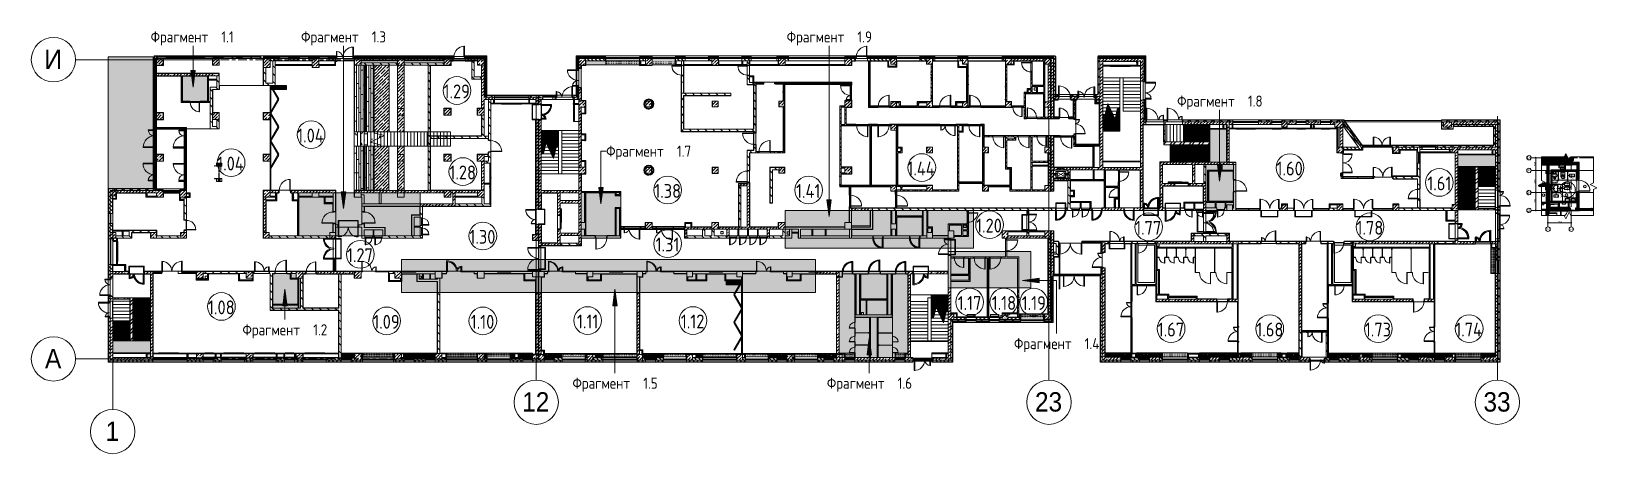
# Model space of a CAD drawing. Header units: millimetres. Extents: x 3991 to 282775, y -8553 to 29560.
# Drawn here: x 141586 to 282775, y -8553 to 29560 of the extents above; entities that cross this region are included whole.
import ezdxf

# ---------------------------------------------------------------- set-up
doc = ezdxf.new("R2010")
doc.units = ezdxf.units.MM
doc.linetypes.add('200_ШТРИХ__ш1_п0_6_', pattern=[80, 50, -30])
doc.linetypes.add('Осевая', pattern=[1587.5, 317.5, -238.125, 793.75, -238.125])
for name, color, linetype, lineweight, true_color in [('0-1', 7, 'Continuous', 9, 0x4994b4), ('A-DETL-GENF-1', 7, 'Continuous', 9, 0x4994b4), ('A-DETL-GENF-2', 7, 'Continuous', 9, 0xeeeeee), ('A-DETL-GENF-4', 7, 'Continuous', 5, 0xaaaaaa), ('A-DETL-GENF-5', 7, 'Continuous', 5, 0xe2e2e2), ('A-DETL-GENF-6', 7, 'Continuous', 5, 0x6f9cb0), ('A-DOOR-3', 7, 'Continuous', 5, 0xaaaaaa), ('A-DOOR-4', 7, 'Continuous', 5, 0xe2e2e2), ('A-DOOR-6', 7, 'Continuous', 5, 0x6f9cb0), ('A-DOOR-7', 7, 'Continuous', 5, 0x2b586c), ('A-DOOR-FRAM-2', 7, 'Continuous', 5, 0xe2e2e2), ('A-DOOR-FRAM-3', 7, 'Continuous', 5, 0xaaaaaa), ('A-DOOR-FRAM-4', 7, 'Continuous', 5, 0x6f9cb0), ('A-FLOR-1', 7, 'Continuous', 5, 0xaaaaaa), ('A-FLOR-2', 7, 'Continuous', 5, 0x6f9cb0), ('A-GENM-1', 7, 'Continuous', 9, 0x4994b4), ('A-GENM-3', 7, 'Continuous', 5, 0xe2ddcd), ('A-GENM-4', 7, 'Continuous', 5, 0x2b586c), ('A-GLAZ-3', 7, 'Continuous', 5, 0x2b586c), ('A-GLAZ-CURT-3', 7, 'Continuous', 5, 0x2b586c), ('A-GLAZ-CWMG-3', 7, 'Continuous', 5, 0x383e42), ('A-GLAZ-CWMG-4', 7, 'Continuous', 5, 0x2b586c), ('A-WALL-1', 7, 'Continuous', 25, 0x3c3c3c), ('A-WALL-2', 7, 'Continuous', 35, 0x3c3c3c), ('A-WALL-5', 7, 'Continuous', 9, 0x2b586c), ('A-WALL-6', 7, 'Continuous', 5, 0x2b586c), ('A-WALL-FNSH-1', 7, 'Continuous', 15, 0x3c3c3c), ('G-ANNO-TEXT-1', 7, 'Continuous', 9, 0x3c3c3c), ('I-WALL-1', 7, 'Continuous', 5, 0xe7e7e7), ('I-WALL-2', 7, 'Continuous', 9, 0xe7e7e7), ('I-WALL-4', 7, 'Continuous', 5, 0x787878), ('I-WALL-5', 7, 'Continuous', 5, 0x2b586c), ('P-SANR-FIXT-1', 7, 'Continuous', 15, 0x4994b4), ('S-COLS-1', 7, 'Continuous', 5, 0x2b586c), ('S-STRS-5', 7, 'Continuous', 5, 0x787878), ('S-STRS-6', 9, 'Continuous', 5, 0x808080), ('S-STRS-MBND-2', 7, 'Continuous', 5, 0x2b586c), ('Знаки-1', 7, 'Continuous', 5, 0x787878), ('Знаки-2', 7, 'Continuous', 5, 0xd7cfbf), ('Знаки-3', 7, 'Continuous', 5, 0x2b586c), ('Знаки-4', 7, 'Continuous', 5, 0xc0c0c0)]:
    doc.layers.add(name, color=color, linetype=linetype, lineweight=lineweight, true_color=true_color)
for name, color, linetype, lineweight in [('A-ANNO-DIMS', 7, 'Continuous', 9), ('A-ANNO-DIMS-50', 7, 'Continuous', 9), ('A-AREA-IDEN', 7, 'Continuous', 9), ('A-DETL-3', 7, 'Continuous', 5), ('A-DETL-4', 7, 'Continuous', 30), ('A-DETL-GENF', 7, 'Continuous', 9), ('A-DETL-MBND', 7, '200_ШТРИХ__ш1_п0_6_', 9), ('A-DOOR', 7, 'Continuous', 9), ('A-DOOR-1', 7, 'Continuous', 15), ('A-DOOR-5', 7, 'Continuous', 5), ('A-DOOR-FRAM', 7, 'Continuous', 15), ('A-DOOR-FRAM-1', 7, 'Continuous', 9), ('A-GENM', 7, 'Continuous', 9), ('A-GENM-2', 7, 'Continuous', 5), ('A-GLAZ-2', 7, 'Continuous', 5), ('A-GLAZ-CURT', 7, 'Continuous', 9), ('A-GLAZ-CURT-1', 7, 'Continuous', 25), ('A-GLAZ-CURT-2', 7, 'Continuous', 5), ('A-GLAZ-CWMG', 7, 'Continuous', 9), ('A-GLAZ-CWMG-1', 7, 'Continuous', 25), ('A-GLAZ-CWMG-2', 7, 'Continuous', 5), ('A-WALL', 7, 'Continuous', 9), ('A-WALL-4', 7, 'Continuous', 5), ('I-FURN', 7, 'Continuous', 9), ('I-FURN-1', 7, '200_ШТРИХ__ш1_п0_6_', 15), ('I-FURN-2', 7, '200_ШТРИХ__ш1_п0_6_', 9), ('I-FURN-IDEN', 7, 'Continuous', 9), ('I-WALL', 7, 'Continuous', 9), ('I-WALL-3', 7, 'Continuous', 5), ('M-EQPM-1', 7, 'Continuous', 5), ('P-SANR-FIXT-IDEN', 7, 'Continuous', 9), ('S-COLS', 7, 'Continuous', 5), ('S-STRS-1', 7, 'Continuous', 9), ('S-STRS-4', 7, 'Continuous', 5), ('S-STRS-MBND', 7, 'Continuous', 9), ('S-STRS-MBND-1', 7, 'Continuous', 5), ('Знаки', 7, 'Continuous', 5), ('Оси', 7, 'Continuous', 9), ('Оси-1', 7, 'Continuous', 20), ('Оси-2', 7, 'Осевая', 9)]:
    doc.layers.add(name, color=color, linetype=linetype, lineweight=lineweight)
doc.layers.add('A-DETL-GENF-3', color=7, linetype='Continuous', lineweight=9, true_color=0x4994b4, transparency=0.4)
doc.layers.add('S-STRS-3', color=7, linetype='Continuous', lineweight=15, true_color=0xd7cdc4, transparency=1)
doc.layers.add('S-STRS-7', color=7, linetype='Continuous', lineweight=15, transparency=1)
doc.styles.add('Arial', font='arial.ttf', dxfattribs={"width": 0.9, "height": 175})
doc.styles.add('Arial_1', font='arial.ttf', dxfattribs={"width": 0.9, "height": 1750})
doc.styles.add('GOST Common', font='GOST_Common.ttf', dxfattribs={"height": 100})
doc.styles.add('GOST Common_1', font='GOST_Common.ttf', dxfattribs={"height": 125})
doc.styles.add('GOST Common_2', font='GOST_Common.ttf', dxfattribs={"width": 0.9, "height": 125})
doc.styles.add('GOST Common_3', font='GOST_Common.ttf', dxfattribs={"width": 0.9, "height": 1250})
doc.styles.add('GOST Common_4', font='GOST_Common.ttf', dxfattribs={"width": 0.9, "height": 1000})
doc.styles.add('ISOCPEUR', font='isocpeur.ttf', dxfattribs={"width": 0.9, "height": 125})
doc.dimstyles.new('ISO-2_5_0_9К_БОЛЬШОЙ', dxfattribs={"dimscale": 304.8, "dimtxt": 124.497647, "dimasz": 0.246063, "dimexe": 0.19685, "dimexo": 0.492126, "dimgap": 0, "dimtad": 1, "dimdec": 0, "dimrnd": 10, "dimzin": 0, "dimdsep": 46, "dimtxsty": 'ISOCPEUR', "dimblk1": 'OBLIQUE', "dimblk2": 'OBLIQUE', "dimsah": 1, "dimcen": 0.09, "dimdle": 0.19685, "dimazin": 0, "dimtfac": 1, "dimtdec": 4, "dimtix": 1, "dimtmove": 0, "dimatfit": 3, "dimfxl": 1, "dimtvp": 1, "dimtolj": 1, "dimtzin": 0, "dimarcsym": 2})
pattern_1 = [(45, (148815.1, 0), (-285.1231, 285.1231), []), (45, (149100.2, 0), (-285.1231, 285.1231), [504.031, -100.806, 16.764, -84.042])]
pattern_2 = [(135, (148815.1, 0), (-176.7767, -176.7767), [])]
pattern_3 = [(45, (148815.1, 0), (-176.7767, 176.7767), [])]
pattern_4 = [(135, (148815.1, 0), (-353.5534, -353.5534), [])]
pattern_5 = [(45, (148815.1, 0), (-353.5534, 353.5534), []), (135, (148815.1, 0), (-353.5534, -353.5534), [])]
pattern_6 = [(135, (1826.41, 164.685), (-14.14214, -14.14214), []), (225, (1826.41, 164.685), (14.14214, -14.14214), [])]
pattern_7 = [(45, (-296.384, 164.685), (-14.1421, 14.1421), []), (135, (-296.384, 164.685), (-14.1421, -14.1421), [])]
pattern_8 = [(135, (1826.41, 104.685), (-14.14214, -14.14214), []), (225, (1826.41, 104.685), (14.14214, -14.14214), [])]
pattern_9 = [(45, (-296.384, 104.685), (-14.1421, 14.1421), []), (135, (-296.384, 104.685), (-14.1421, -14.1421), [])]
pattern_10 = [(135, (1776.41, 174.685), (-14.14214, -14.14214), []), (225, (1776.41, 174.685), (14.14214, -14.14214), [])]
pattern_11 = [(45, (-346.384, 174.685), (-14.1421, 14.1421), []), (135, (-346.384, 174.685), (-14.1421, -14.1421), [])]
pattern_12 = [(135, (148815.1, 0), (-377.1708, -377.1708), [533.4, -88.9, 17.78, -88.9]), (135, (148815.1, 376.94), (-377.1708, -377.1708), []), (50, (148815.1, 0), (637.6445, -55.7866), [66.675, -733.425]), (355, (148815.1, 0), (-123.3494, 668.6992), [53.34, -586.74]), (100.451, (148868.2, -4.65), (514.299, 612.908), [56.665, -623.315]), (46.184, (148815.1, 177.8), (948.7764, -147.1497), [100.012, -1100.137]), (96.636, (148894.15, 165.5), (830.909, 865.997), [84.998, -934.973]), (351.184, (148815.1, 177.8), (830.918, 865.988), [80.01, -880.11]), (21, (148904, 133.35), (530.6506, -357.9283), [66.675, -733.425]), (326, (148904, 133.35), (216.308, 644.6585), [53.34, -586.74]), (71.451, (148948.2, 103.5), (746.9596, 286.7243), [56.665, -623.315]), (37.5, (148815.09, 0), (10.81053, 295.9426), [16.764, -562.864, 16.764, -578.866, -588.962]), (37.5, (148815.09, 0), (10.81053, 295.9426), [-1175.258, 16.764, -572.198]), (7.5, (148815.1, 0), (233.86916, 350.63175), [16.764, -322.834, 16.764, -549.529, -224.472]), (7.5, (148815.1, 0), (233.86916, 350.63175), [-905.891, 16.764, -207.708]), (327.5, (148616.84, 0), (474.5678, -20.0513), [16.764, -205.486, 16.764, -676.656, -920.115]), (327.5, (148616.84, 0), (474.5678, -20.0513), [-915.67, 16.764, -903.351]), (317.5, (148527.94, 0), (518.4522, 88.9934), [16.764, -272.161, 16.764, -443.738, -653.415]), (317.5, (148527.94, 0), (518.4522, 88.9934), [-749.427, 16.764, -636.651])]
pattern_13 = [(135, (1471.41, 189.685), (-14.14214, -14.14214), []), (225, (1471.41, 189.685), (14.14214, -14.14214), [])]
pattern_14 = [(45, (-651.384, 189.685), (-14.1421, 14.1421), []), (135, (-651.384, 189.685), (-14.1421, -14.1421), [])]
pattern_15 = [(135, (1751.41, 114.685), (-14.14214, -14.14214), []), (225, (1751.41, 114.685), (14.14214, -14.14214), [])]
pattern_16 = [(45, (-371.384, 114.685), (-14.1421, 14.1421), []), (135, (-371.384, 114.685), (-14.1421, -14.1421), [])]
pattern_17 = [(135, (1826.41, 114.685), (-14.14214, -14.14214), []), (225, (1826.41, 114.685), (14.14214, -14.14214), [])]
pattern_18 = [(45, (-296.384, 114.685), (-14.1421, 14.1421), []), (135, (-296.384, 114.685), (-14.1421, -14.1421), [])]
pattern_19 = [(135, (1601.41, 114.685), (-14.14214, -14.14214), []), (225, (1601.41, 114.685), (14.14214, -14.14214), [])]
pattern_20 = [(45, (-521.384, 114.685), (-14.1421, 14.1421), []), (135, (-521.384, 114.685), (-14.1421, -14.1421), [])]
pattern_21 = [(135, (1751.41, 164.685), (-14.14214, -14.14214), []), (225, (1751.41, 164.685), (14.14214, -14.14214), [])]
pattern_22 = [(45, (-371.384, 164.685), (-14.1421, 14.1421), []), (135, (-371.384, 164.685), (-14.1421, -14.1421), [])]
pattern_23 = [(45, (148815.1, 0), (-427.6843, 427.6843), []), (45, (149100.2, 0), (-427.6843, 427.6843), [])]
pattern_24 = [(135, (1826.41, 174.685), (-14.14214, -14.14214), []), (225, (1826.41, 174.685), (14.14214, -14.14214), [])]
pattern_25 = [(45, (-296.384, 174.685), (-14.1421, 14.1421), []), (135, (-296.384, 174.685), (-14.1421, -14.1421), [])]
pattern_26 = [(45, (-171.384, 124.685), (-14.1421, 14.1421), []), (135, (-171.384, 124.685), (-14.1421, -14.1421), [])]
pattern_27 = [(135, (1951.41, 164.685), (-14.14214, -14.14214), []), (225, (1951.41, 164.685), (14.14214, -14.14214), [])]
pattern_28 = [(45, (-171.384, 164.685), (-14.1421, 14.1421), []), (135, (-171.384, 164.685), (-14.1421, -14.1421), [])]
pattern_29 = [(0, (148815.1, 0), (2032, 508), [167.64, -1356.36, 167.64, -1356.36, -8128]), (0, (148815.1, 0), (2032, 508), [-3048, 167.64, -2880.36, 167.64, -1356.36, -3556]), (0, (148815.1, 0), (2032, 508), [-7620, 167.64, -848.36, 167.64, -2372.36]), (120, (149577.1, 254), (-1455.941, 1505.764), [167.64, -1356.36, 167.64, -1356.36, -8128]), (120, (149577.1, 254), (-1455.941, 1505.764), [-3048, 167.64, -2880.36, 167.64, -1356.36, -3556]), (120, (149577.1, 254), (-1455.941, 1505.764), [-7620, 167.64, -848.36, 167.64, -2372.36]), (240, (149831.1, 1270), (-576.059, -2013.764), [167.64, -1356.36, 167.64, -1356.36, -8128]), (240, (149831.1, 1270), (-576.059, -2013.764), [-3048, 167.64, -2880.36, 167.64, -1356.36, -3556]), (240, (149831.1, 1270), (-576.059, -2013.764), [-7620, 167.64, -848.36, 167.64, -2372.36])]
pattern_30 = [(135, (1526.41, 143.685), (-14.14214, -14.14214), []), (225, (1526.41, 143.685), (14.14214, -14.14214), [])]
pattern_31 = [(45, (-596.384, 143.685), (-14.1421, 14.1421), []), (135, (-596.384, 143.685), (-14.1421, -14.1421), [])]
pattern_32 = [(45, (148815.1, 0), (-530.33, 530.33), []), (135, (148815.1, 0), (-530.33, -530.33), [])]
pattern_33 = [(135, (179771.86, 0), (-35.35534, -35.35534), [])]
pattern_34 = [(45, (179771.86, 0), (-28.51196, 28.51196), []), (45, (179800.37, 0), (-28.51196, 28.51196), [50.403, -10.081, 1.676, -8.404])]
pattern_35 = [(45, (179771.858, 0), (-17.6776695, 17.6776695), [])]
pattern_36 = [(0, (179771.858, 0), (60.96, 15.24), [5.029, -40.691, 5.029, -40.691, -243.84]), (0, (179771.858, 0), (60.96, 15.24), [-91.44, 5.029, -86.411, 5.029, -40.691, -106.68]), (0, (179771.858, 0), (60.96, 15.24), [-228.6, 5.029, -25.451, 5.029, -71.171]), (120, (179794.718, 7.62), (-43.6782272, 45.1729086), [5.029, -40.691, 5.029, -40.691, -243.84]), (120, (179794.718, 7.62), (-43.6782272, 45.1729086), [-91.44, 5.029, -86.411, 5.029, -40.691, -106.68]), (120, (179794.718, 7.62), (-43.6782272, 45.1729086), [-228.6, 5.029, -25.451, 5.029, -71.171]), (240, (179802.338, 38.1), (-17.2817728, -60.4129086), [5.029, -40.691, 5.029, -40.691, -243.84]), (240, (179802.338, 38.1), (-17.2817728, -60.4129086), [-91.44, 5.029, -86.411, 5.029, -40.691, -106.68]), (240, (179802.338, 38.1), (-17.2817728, -60.4129086), [-228.6, 5.029, -25.451, 5.029, -71.171])]

msp = doc.modelspace()

# ---------------------------------------------------------------- texts
at = {"layer": 'A-AREA-IDEN', "attachment_point": 1}
for s, insert, char_height, width, style in [('1.29', (178766.3, 24762.3), 1250, 3030.379, 'GOST Common_3'), ('1.04', (165569, 20782.5), 1250, 3138.607, 'GOST Common_3'), ('1.04', (158355.7, 18254), 1250, 3138.607, 'GOST Common_3'), ('1.28', (179298.3, 17447.7), 1250, 3030.379, 'GOST Common_3'), ('1.44', (220606, 17810.1), 1250, 3246.834, 'GOST Common_3'), ('1.60', (253899.5, 17806.6), 1250, 3030.379, 'GOST Common_3'), ('1.79', (279476.9, 18028.8), 125, 303.038, 'GOST Common_2'), ('1.38', (197775.2, 15779), 1250, 3030.379, 'GOST Common_3'), ('1.41', (210560.8, 15775.5), 1250, 2849.999, 'GOST Common_3'), ('1.61', (267497.5, 16462.4), 1250, 2741.771, 'GOST Common_3'), ('1.60', (281579.3, 15610.5), 125, 303.038, 'GOST Common_2'), ('1.81', (277867.8, 14823.4), 125, 274.177, 'GOST Common_2'), ('1.62', (279925.4, 14823.4), 125, 303.038, 'GOST Common_2'), ('1.30', (181102.6, 11641.1), 1250, 3030.379, 'GOST Common_3'), ('1.20', (226805.4, 12654.1), 1250, 3030.379, 'GOST Common_3'), ('1.77', (241149.2, 12458.2), 1250, 3030.379, 'GOST Common_3'), ('1.78', (261112.8, 12458.2), 1250, 3030.379, 'GOST Common_3'), ('1.27', (170058.6, 9982.1), 1250, 3030.379, 'GOST Common_3'), ('1.31', (197894.4, 10943.7), 1250, 2741.771, 'GOST Common_3'), ('1.17', (225137.4, 5667.6), 1250, 2741.771, 'GOST Common_3'), ('1.18', (228212.8, 5672.6), 1250, 2741.771, 'GOST Common_3'), ('1.19', (230914, 5664.1), 1250, 2741.771, 'GOST Common_3'), ('1.08', (157527.5, 5275.1), 1250, 3030.379, 'GOST Common_3'), ('1.09', (172427.8, 3975), 1250, 3030.379, 'GOST Common_3'), ('1.10', (181221.8, 3975), 1250, 2741.771, 'GOST Common_3'), ('1.11', (190800.4, 4006), 1250, 2453.164, 'GOST Common_3'), ('1.12', (200172.3, 4005), 1250, 2741.771, 'GOST Common_3'), ('1.67', (243181, 3272.1), 1250, 3030.379, 'GOST Common_3'), ('1.68', (252078.1, 3272.1), 1250, 3030.379, 'GOST Common_3'), ('1.73', (261866.2, 3272.1), 1250, 3030.379, 'GOST Common_3'), ('1.74', (270020.5, 3272.1), 1250, 3138.607, 'GOST Common_3')]:
    msp.add_mtext(s, dxfattribs=dict(at, insert=insert, char_height=char_height, width=width, style=style))
at = {"layer": 'G-ANNO-TEXT-1', "char_height": 1000, "attachment_point": 1, "style": 'GOST Common_4'}
for s, insert, width in [('Фрагмент', (152346.5, 29553.3), 7070.884), (' 1.1', (158180.6, 29553.3), 1803.797), ('Фрагмент', (165916.9, 29553.3), 7070.884), (' 1.3', (171751, 29553.3), 2020.253), ('Фрагмент', (209716.9, 29553.3), 7070.884), (' 1.9', (215551, 29553.3), 2056.328), ('Фрагмент', (244933.3, 23761.1), 7070.884), (' 1.8', (250767.3, 23761.1), 2056.328), ('Фрагмент', (193432.9, 19237.3), 7070.884), (' 1.7', (199266.9, 19237.3), 2056.328), ('Фрагмент', (160629.8, 3126.7), 7070.884), (' 1.2', (166463.8, 3126.7), 2056.328), ('Фрагмент', (230216.4, 1878.3), 7070.884), (' 1.4', (236050.5, 1878.3), 2164.556), ('Фрагмент', (190396.9, -1694.6), 7070.884), (' 1.5', (196231, -1694.6), 2056.328), ('Фрагмент', (213342.9, -1694.6), 7070.884), (' 1.6', (219177, -1694.6), 2056.328)]:
    msp.add_mtext(s, dxfattribs=dict(at, insert=insert, width=width))
at = {"layer": 'I-FURN-IDEN', "insert": (280522.4, 14394.8), "char_height": 100, "width": 332.7, "attachment_point": 1, "style": 'GOST Common'}
msp.add_mtext('4,40', dxfattribs=at)
at = {"layer": 'P-SANR-FIXT-IDEN', "char_height": 125, "attachment_point": 1, "style": 'GOST Common_1'}
for s, insert, width in [('SE21', (279568.2, 17273.1), 412.869), ('SE04', (278197.3, 15696.3), 456.962), ('SE19', (278243.4, 16903.7), 412.869), ('SE10', (278782.5, 16603.8), 412.869), ('SE07', (278816.2, 16058.8), 444.937), ('SE10', (279927.5, 15805.6), 412.869), ('SE10', (280377.5, 16603.8), 412.869), ('SE05', (278202.3, 15435.1), 444.937), ('SE10', (278957.5, 14756.5), 412.869), ('SE13', (279927.5, 15437.2), 412.869)]:
    msp.add_mtext(s, dxfattribs=dict(at, insert=insert, width=width))
at = {"layer": 'Оси', "attachment_point": 1}
for s, insert, char_height, width, style in [('\\fArial|b0|i0|c204|p34|;\\W.9;И', (142764, 27905.2), 1750, 1948.101, 'Arial_1'), ('\\fArial|b0|i0|c204|p34|;\\W.9;Е', (276496.8, 18240.5), 175, 180.38, 'Arial'), ('\\fArial|b0|i0|c204|p34|;\\W.9;Е', (276590.4, 17090.5), 175, 180.38, 'Arial'), ('/1', (276645.6, 18240.5), 175, 227.278, 'Arial'), ('\\fArial|b0|i0|c204|p34|;\\W.9;Д', (276495.2, 15090.5), 175, 183.987, 'Arial'), ('/1', (276647, 15090.5), 175, 227.278, 'Arial'), ('\\fArial|b0|i0|c204|p34|;\\W.9;Д', (276589, 13490.5), 175, 183.987, 'Arial'), ('27', (278255.6, 11794.6), 175, 303.038, 'Arial'), ('28', (280355.6, 11794.6), 175, 303.038, 'Arial'), ('\\fArial|b0|i0|c204|p34|;\\W.9;А', (142822.5, 905.2), 1750, 1803.797, 'Arial_1'), ('12', (185862, -3003), 1750, 3030.379, 'Arial_1'), ('23', (232112, -3003), 1750, 3030.379, 'Arial_1'), ('33', (272562, -3003), 1750, 3030.379, 'Arial_1'), ('\\fArial|b0|i0|c204|p34|;\\W.9;1', (148287.5, -5649.6), 1750, 1515.189, 'Arial_1')]:
    msp.add_mtext(s, dxfattribs=dict(at, insert=insert, char_height=char_height, width=width, style=style))

# ---------------------------------------------------------------- blocks, each defined once
blk = doc.blocks.new('BSC_Колонна _Прямоугольная - 600х600-23286269-Общий план 1 этажа с размещением фрагментов 1_1-1_9')
at = {"layer": 'S-COLS-1'}
for p, q in [((300, 300), (-300, 300)), ((-300, 300), (-300, -300)), ((300, -300), (300, 300)), ((-300, -300), (300, -300))]:
    blk.add_line(p, q, dxfattribs=at)
blk = doc.blocks.new('BSC_Колонна _Прямоугольная - 500х500-23286270-Общий план 1 этажа с размещением фрагментов 1_1-1_9')
at = {"layer": 'S-COLS-1'}
for p, q in [((250, 250), (-250, 250)), ((-250, 250), (-250, -250)), ((250, -250), (250, 250)), ((-250, -250), (250, -250))]:
    blk.add_line(p, q, dxfattribs=at)
blk = doc.blocks.new('BSC_Колонна _Прямоугольная - 600х600-V98-Общий план 1 этажа с размещением фрагментов 1_1-1_9')
at = {"layer": 'S-COLS'}
h = blk.add_hatch(dxfattribs=at)
h.set_pattern_fill('FP_59', color=256, style=0, pattern_type=2)
h.set_pattern_definition([(45, (-25860, -200), (-285.123, 285.123), []), (45, (-25574.88, -200), (-285.123, 285.123), [504.031, -100.806, 16.764, -84.042])])
h.paths.add_polyline_path([(300, -300), (300, 300), (-300, 300), (-300, -300), (-39, -300)])
for p, q in [((300, 300), (-300, 300)), ((-300, 300), (-300, -300)), ((300, -300), (300, 300)), ((-300, -300), (300, -300))]:
    blk.add_line(p, q, dxfattribs=at)
blk = doc.blocks.new('BSC_Колонна _Прямоугольная - 600х600-V99-Общий план 1 этажа с размещением фрагментов 1_1-1_9')
at = {"layer": 'S-COLS'}
h = blk.add_hatch(dxfattribs=at)
h.set_pattern_fill('FP_60', color=256, style=0, pattern_type=2)
h.set_pattern_definition([(45, (-29509.74, -200), (-285.123, 285.123), []), (45, (-29224.6, -200), (-285.123, 285.123), [504.031, -100.806, 16.764, -84.042])])
h.paths.add_polyline_path([(300, -300), (300, 300), (-300, 300), (-300, -300), (-268, -300)])
for p, q in [((300, 300), (-300, 300)), ((-300, 300), (-300, -300)), ((300, -300), (300, 300)), ((-300, -300), (300, -300))]:
    blk.add_line(p, q, dxfattribs=at)
blk = doc.blocks.new('BSC_Колонна _Прямоугольная - 500х500-V100-Общий план 1 этажа с размещением фрагментов 1_1-1_9')
at = {"layer": 'S-COLS'}
h = blk.add_hatch(dxfattribs=at)
h.set_pattern_fill('FP_61', color=256, style=0, pattern_type=2)
h.set_pattern_definition([(45, (-38790, -150), (-285.123, 285.123), []), (45, (-38504.88, -150), (-285.123, 285.123), [504.031, -100.806, 16.764, -84.042])])
h.paths.add_polyline_path([(250, -250), (250, 250), (-250, 250), (-250, -250), (224, -250)])
for p, q in [((250, 250), (-250, 250)), ((-250, 250), (-250, -250)), ((250, -250), (250, 250)), ((-250, -250), (250, -250))]:
    blk.add_line(p, q, dxfattribs=at)
blk = doc.blocks.new('BSC_Колонна _Прямоугольная - 500х500-V101-Общий план 1 этажа с размещением фрагментов 1_1-1_9')
at = {"layer": 'S-COLS'}
h = blk.add_hatch(dxfattribs=at)
h.set_pattern_fill('FP_62', color=256, style=0, pattern_type=2)
h.set_pattern_definition([(45, (-43160, -150), (-285.123, 285.123), []), (45, (-42874.88, -150), (-285.123, 285.123), [504.031, -100.806, 16.764, -84.042])])
h.paths.add_polyline_path([(250, -250), (250, 250), (-250, 250), (-250, -250), (-236, -250)])
for p, q in [((250, 250), (-250, 250)), ((-250, 250), (-250, -250)), ((250, -250), (250, 250)), ((-250, -250), (250, -250))]:
    blk.add_line(p, q, dxfattribs=at)
blk = doc.blocks.new('BSC_Колонна _Прямоугольная - 500х500-V102-Общий план 1 этажа с размещением фрагментов 1_1-1_9')
at = {"layer": 'S-COLS'}
h = blk.add_hatch(dxfattribs=at)
h.set_pattern_fill('FP_63', color=256, style=0, pattern_type=2)
h.set_pattern_definition([(45, (-47660, -150), (-285.123, 285.123), []), (45, (-47374.88, -150), (-285.123, 285.123), [504.031, -100.806, 16.764, -84.042])])
h.paths.add_polyline_path([(150, -250), (250, -250), (250, 250), (-250, 250), (-250, -250)])
for p, q in [((250, 250), (-250, 250)), ((-250, 250), (-250, -250)), ((250, -250), (250, 250)), ((-250, -250), (250, -250))]:
    blk.add_line(p, q, dxfattribs=at)
blk = doc.blocks.new('BSC_Колонна _Прямоугольная - 500х500-V103-Общий план 1 этажа с размещением фрагментов 1_1-1_9')
at = {"layer": 'S-COLS'}
h = blk.add_hatch(dxfattribs=at)
h.set_pattern_fill('FP_64', color=256, style=0, pattern_type=2)
h.set_pattern_definition([(45, (-52160, -150), (-285.123, 285.123), []), (45, (-51874.88, -150), (-285.123, 285.123), [504.031, -100.806, 16.764, -84.042])])
h.paths.add_polyline_path([(250, -250), (250, 250), (-250, 250), (-250, -250), (48, -250)])
for p, q in [((250, 250), (-250, 250)), ((-250, 250), (-250, -250)), ((250, -250), (250, 250)), ((-250, -250), (250, -250))]:
    blk.add_line(p, q, dxfattribs=at)
blk = doc.blocks.new('BSC_Колонна _Прямоугольная - 500х500-V104-Общий план 1 этажа с размещением фрагментов 1_1-1_9')
at = {"layer": 'S-COLS'}
h = blk.add_hatch(dxfattribs=at)
h.set_pattern_fill('FP_65', color=256, style=0, pattern_type=2)
h.set_pattern_definition([(45, (-61160, -150), (-285.123, 285.123), []), (45, (-60874.88, -150), (-285.123, 285.123), [504.031, -100.806, 16.764, -84.042])])
h.paths.add_polyline_path([(-156, -250), (250, -250), (250, 250), (-250, 250), (-250, -250)])
for p, q in [((250, 250), (-250, 250)), ((-250, 250), (-250, -250)), ((250, -250), (250, 250)), ((-250, -250), (250, -250))]:
    blk.add_line(p, q, dxfattribs=at)
blk = doc.blocks.new('BSC_Колонна _Прямоугольная - 500х500-V105-Общий план 1 этажа с размещением фрагментов 1_1-1_9')
at = {"layer": 'S-COLS'}
h = blk.add_hatch(dxfattribs=at)
h.set_pattern_fill('FP_66', color=256, style=0, pattern_type=2)
h.set_pattern_definition([(45, (-65660, -150), (-285.1231, 285.1231), []), (45, (-65374.88, -150), (-285.1231, 285.1231), [504.031, -100.806, 16.764, -84.042])])
h.paths.add_polyline_path([(250, -250), (250, -30), (-30, -30), (-30, 250), (-250, 250), (-250, -250), (231, -250)])
for p, q in [((-30, 250), (-250, 250)), ((-250, 250), (-250, -250)), ((-250, -250), (250, -250)), ((250, -250), (250, -30))]:
    blk.add_line(p, q, dxfattribs=at)
at = {"layer": 'S-COLS-1'}
for p, q in [((250, 250), (-30, 250)), ((250, -30), (250, 250))]:
    blk.add_line(p, q, dxfattribs=at)
blk = doc.blocks.new('BSC_Колонна _Прямоугольная - 500х500-V106-Общий план 1 этажа с размещением фрагментов 1_1-1_9')
at = {"layer": 'S-COLS'}
h = blk.add_hatch(dxfattribs=at)
h.set_pattern_fill('FP_67', color=256, style=0, pattern_type=2)
h.set_pattern_definition([(45, (-75730, -3800), (-285.1231, 285.1231), []), (45, (-75444.88, -3800), (-285.1231, 285.1231), [504.031, -100.806, 16.764, -84.042])])
h.paths.add_polyline_path([(120, -250), (250, -250), (250, 250), (-250, 250), (-250, -250), (-30, -250)])
for p, q in [((250, 250), (-250, 250)), ((-250, 250), (-250, -250)), ((250, -250), (250, 250)), ((-250, -250), (250, -250))]:
    blk.add_line(p, q, dxfattribs=at)
blk = doc.blocks.new('BSC_Колонна _Прямоугольная - 500х500-V107-Общий план 1 этажа с размещением фрагментов 1_1-1_9')
at = {"layer": 'S-COLS'}
h = blk.add_hatch(dxfattribs=at)
h.set_pattern_fill('FP_68', color=256, style=0, pattern_type=2)
h.set_pattern_definition([(45, (-80600, -3800), (-285.1231, 285.1231), []), (45, (-80314.88, -3800), (-285.1231, 285.1231), [504.031, -100.806, 16.764, -84.042])])
h.paths.add_polyline_path([(-250, -250), (250, -250), (250, 250), (-250, 250), (-250, -217)])
for p, q in [((250, 250), (-250, 250)), ((-250, 250), (-250, -250)), ((250, -250), (250, 250)), ((-250, -250), (250, -250))]:
    blk.add_line(p, q, dxfattribs=at)
blk = doc.blocks.new('BSC_Колонна _Прямоугольная - 500х500-V108-Общий план 1 этажа с размещением фрагментов 1_1-1_9')
at = {"layer": 'S-COLS'}
h = blk.add_hatch(dxfattribs=at)
h.set_pattern_fill('FP_69', color=256, style=0, pattern_type=2)
h.set_pattern_definition([(45, (-65660, -7650), (-285.1231, 285.1231), []), (45, (-65374.88, -7650), (-285.1231, 285.1231), [504.031, -100.806, 16.764, -84.042])])
h.paths.add_polyline_path([(-250, -250), (-30, -250), (-30, 250), (-250, 250), (-250, 30)])
for p, q in [((-30, 250), (-250, 250)), ((-250, 250), (-250, -250)), ((-250, -250), (-30, -250))]:
    blk.add_line(p, q, dxfattribs=at)
at = {"layer": 'S-COLS-1'}
for p, q in [((220, 250), (-30, 250)), ((250, -250), (250, 22)), ((-30, -250), (250, -250))]:
    blk.add_line(p, q, dxfattribs=at)
blk = doc.blocks.new('BSC_Колонна _Прямоугольная - 600х600-23205240-Общий план 1 этажа с размещением фрагментов 1_1-1_9')
at = {"layer": 'S-COLS-1'}
for p, q in [((300, 300), (-300, 300)), ((-300, 300), (-300, -300)), ((300, -300), (300, 300)), ((-300, -300), (300, -300))]:
    blk.add_line(p, q, dxfattribs=at)
blk = doc.blocks.new('BSC_Колонна _Прямоугольная - 600х800-24078684-Общий план 1 этажа с размещением фрагментов 1_1-1_9')
at = {"layer": 'S-COLS'}
h = blk.add_hatch(dxfattribs=at)
h.set_pattern_fill('FP_70', color=256, style=0, pattern_type=2)
h.set_pattern_definition([(45, (-14010, -26700), (-285.123, 285.123), []), (45, (-13724.88, -26700), (-285.123, 285.123), [504.031, -100.806, 16.764, -84.042])])
h.paths.add_polyline_path([(273, -400), (300, -400), (300, 400), (-300, 400), (-300, -400)])
for p, q in [((300, 400), (-300, 400)), ((-300, 400), (-300, -400)), ((300, -400), (300, 400)), ((-300, -400), (300, -400))]:
    blk.add_line(p, q, dxfattribs=at)
blk = doc.blocks.new('BSC_Колонна _Прямоугольная - 600х600-V109-Общий план 1 этажа с размещением фрагментов 1_1-1_9')
at = {"layer": 'S-COLS'}
h = blk.add_hatch(dxfattribs=at)
h.set_pattern_fill('FP_74', color=256, style=0, pattern_type=2)
h.set_pattern_definition([(45, (-14010, -14900), (-285.123, 285.123), []), (45, (-13724.88, -14900), (-285.123, 285.123), [504.031, -100.806, 16.764, -84.042])])
h.paths.add_polyline_path([(220, -300), (300, -300), (300, 300), (-300, 300), (-300, -300), (-80, -300)])
for p, q in [((300, 300), (-300, 300)), ((-300, 300), (-300, -300)), ((300, -300), (300, 300)), ((-300, -300), (300, -300))]:
    blk.add_line(p, q, dxfattribs=at)
blk = doc.blocks.new('BSC_Колонна _Прямоугольная - 600х600-23295697-Общий план 1 этажа с размещением фрагментов 1_1-1_9')
at = {"layer": 'S-COLS'}
h = blk.add_hatch(dxfattribs=at)
h.set_pattern_fill('FP_75', color=256, style=0, pattern_type=2)
h.set_pattern_definition([(45, (-14010, -18150), (-285.123, 285.123), []), (45, (-13724.88, -18150), (-285.123, 285.123), [504.031, -100.806, 16.764, -84.042])])
h.paths.add_polyline_path([(300, -300), (300, 300), (-300, 300), (-300, -300)])
for p, q in [((300, 300), (-300, 300)), ((-300, 300), (-300, -300)), ((300, -300), (300, 300)), ((-300, -300), (300, -300))]:
    blk.add_line(p, q, dxfattribs=at)
blk = doc.blocks.new('BSC_Колонна _Прямоугольная - 600х600-V110-Общий план 1 этажа с размещением фрагментов 1_1-1_9')
at = {"layer": 'S-COLS'}
h = blk.add_hatch(dxfattribs=at)
h.set_pattern_fill('FP_76', color=256, style=0, pattern_type=2)
h.set_pattern_definition([(45, (-14010, -21900), (-285.123, 285.123), []), (45, (-13724.88, -21900), (-285.123, 285.123), [504.031, -100.806, 16.764, -84.042])])
h.paths.add_polyline_path([(-300, -300), (300, -300), (300, 300), (-300, 300), (-300, -108)])
for p, q in [((300, 300), (-300, 300)), ((-300, 300), (-300, -300)), ((300, -300), (300, 300)), ((-300, -300), (300, -300))]:
    blk.add_line(p, q, dxfattribs=at)
blk = doc.blocks.new('BSC_Колонна _Прямоугольная - 600х600-V111-Общий план 1 этажа с размещением фрагментов 1_1-1_9')
at = {"layer": 'S-COLS'}
h = blk.add_hatch(dxfattribs=at)
h.set_pattern_fill('FP_77', color=256, style=0, pattern_type=2)
h.set_pattern_definition([(45, (-25860, -7600), (-285.123, 285.123), []), (45, (-25574.88, -7600), (-285.123, 285.123), [504.031, -100.806, 16.764, -84.042])])
h.paths.add_polyline_path([(-111, -300), (300, -300), (300, 300), (-300, 300), (-300, -300)])
for p, q in [((300, 300), (-300, 300)), ((-300, 300), (-300, -300)), ((-300, -300), (300, -300))]:
    blk.add_line(p, q, dxfattribs=at)
at = {"layer": 'S-COLS-1'}
blk.add_line((300, -300), (300, 300), dxfattribs=at)
blk = doc.blocks.new('BSC_Колонна _Прямоугольная - 600х600-V112-Общий план 1 этажа с размещением фрагментов 1_1-1_9')
at = {"layer": 'S-COLS'}
h = blk.add_hatch(dxfattribs=at)
h.set_pattern_fill('FP_78', color=256, style=0, pattern_type=2)
h.set_pattern_definition([(45, (-26110, -26800), (-285.123, 285.123), []), (45, (-25824.88, -26800), (-285.123, 285.123), [504.031, -100.806, 16.764, -84.042])])
h.paths.add_polyline_path([(-300, -300), (300, -300), (300, 300), (-300, 300), (-300, -100)])
for p, q in [((300, 300), (-300, 300)), ((-300, 300), (-300, -300)), ((300, -300), (300, 300)), ((-300, -300), (300, -300))]:
    blk.add_line(p, q, dxfattribs=at)
blk = doc.blocks.new('BSC_Колонна _Прямоугольная - 600х600-V113-Общий план 1 этажа с размещением фрагментов 1_1-1_9')
at = {"layer": 'S-COLS'}
h = blk.add_hatch(dxfattribs=at)
h.set_pattern_fill('FP_79', color=256, style=0, pattern_type=2)
h.set_pattern_definition([(45, (-26110, -14900), (-285.123, 285.123), []), (45, (-25824.88, -14900), (-285.123, 285.123), [504.031, -100.806, 16.764, -84.042])])
h.paths.add_polyline_path([(280, 80), (300, 80), (300, 300), (-300, 300), (-300, 80)])
for p, q in [((300, 300), (-300, 300)), ((-300, 300), (-300, 80)), ((300, 80), (300, 300))]:
    blk.add_line(p, q, dxfattribs=at)
at = {"layer": 'S-COLS-1'}
for p, q in [((-300, 80), (-300, -300)), ((300, -300), (300, 80)), ((-300, -300), (300, -300))]:
    blk.add_line(p, q, dxfattribs=at)
blk = doc.blocks.new('BSC_Колонна _Прямоугольная - 600х600-V114-Общий план 1 этажа с размещением фрагментов 1_1-1_9')
at = {"layer": 'S-COLS'}
h = blk.add_hatch(dxfattribs=at)
h.set_pattern_fill('FP_80', color=256, style=0, pattern_type=2)
h.set_pattern_definition([(45, (-66460, -17000), (-285.1231, 285.1231), []), (45, (-66174.88, -17000), (-285.1231, 285.1231), [504.031, -100.806, 16.764, -84.042])])
h.paths.add_polyline_path([(-300, -300), (300, -300), (300, 300), (-300, 300), (-300, -250)])
for p, q in [((300, 300), (-300, 300)), ((-300, 300), (-300, -300)), ((300, -300), (300, 300)), ((-300, -300), (300, -300))]:
    blk.add_line(p, q, dxfattribs=at)
blk = doc.blocks.new('BSC_Колонна _Прямоугольная - 500х500-23287078-Общий план 1 этажа с размещением фрагментов 1_1-1_9')
at = {"layer": 'S-COLS'}
h = blk.add_hatch(dxfattribs=at)
h.set_pattern_fill('FP_81', color=256, style=0, pattern_type=2)
h.set_pattern_definition([(45, (-84450, -22950), (-285.1231, 285.1231), []), (45, (-84164.88, -22950), (-285.1231, 285.1231), [504.031, -100.806, 16.764, -84.042])])
h.paths.add_polyline_path([(250, -250), (250, 250), (-250, 250), (-250, -250), (58, -250)])
for p, q in [((250, 250), (-250, 250)), ((-250, 250), (-250, -250)), ((250, -250), (250, 250)), ((-250, -250), (250, -250))]:
    blk.add_line(p, q, dxfattribs=at)
blk = doc.blocks.new('110_Дверь_СКБ_1Ст_Внутренняя1 - Д-8 950x2100h_охрана-31784688-Общий план 1 этажа с размещением фрагментов 1_1-1_9')
at = {"layer": 'A-DOOR-3'}
h = blk.add_hatch(dxfattribs=at)
h.set_pattern_fill('FP_54', color=256, style=0, pattern_type=2)
h.set_pattern_definition(pattern_6)
h.paths.add_polyline_path([(487.5, 100), (462.5, 100), (462.5, -100), (487.5, -100)])
at = {"layer": 'A-DOOR-4'}
h = blk.add_hatch(color=256, dxfattribs=at)
h.paths.add_polyline_path([(437.5, 100), (437.5, 60), (427.5, 60), (427.5, 20), (462.5, 20), (462.5, 100)])
h.paths.add_polyline_path([(-437.5, 100), (-437.5, 20), (-402.5, 20), (-402.5, 60), (-412.5, 60), (-412.5, 100), (-422.5, 100)])
at = {"layer": 'A-DOOR-FRAM-2'}
for points in [[(-432.5, 108), (-492.5, 108), (-492.5, 100), (-422.5, 100), (-422.5, 108)], [(-437.5, 20), (-437.5, -100), (-422.5, -100), (-422.5, 20)], [(397.5, 950), (397.5, 100), (437.5, 100), (437.5, 950)], [(517.5, 108), (447.5, 108), (447.5, 100), (517.5, 100)], [(447.5, 20), (447.5, -100), (462.5, -100), (462.5, 20)], [(-462.5, -100), (-492.5, -100), (-492.5, -108), (-422.5, -108), (-422.5, -100), (-437.5, -100)], [(447.5, -100), (447.5, -108), (517.5, -108), (517.5, -100), (462.5, -100)]]:
    blk.add_hatch(color=256, dxfattribs=at).paths.add_polyline_path(points)
at = {"layer": 'A-DOOR-FRAM-3'}
h = blk.add_hatch(dxfattribs=at)
h.set_pattern_fill('FP_55', color=256, style=0, pattern_type=2)
h.set_pattern_definition(pattern_7)
h.paths.add_polyline_path([(-458.5, 100), (-462.5, 100), (-462.5, -100), (-437.5, -100), (-437.5, 100)])
at = {"layer": 'A-DOOR-3'}
for p, q in [((437.5, 950), (397.5, 950)), ((397.5, 950), (397.5, 100)), ((397.5, 100), (437.5, 100)), ((437.5, 100), (437.5, 950))]:
    blk.add_line(p, q, dxfattribs=at)
blk.add_arc((437.5, 100), 850, 90, 180, dxfattribs=at)
at = {"layer": 'A-DOOR-FRAM-3'}
for p, q in [((-422.5, 108), (-492.5, 108)), ((-492.5, 108), (-492.5, 100)), ((-492.5, 100), (-422.5, 100)), ((-437.5, 100), (-462.5, 100)), ((-462.5, 100), (-462.5, -100)), ((-412.5, 100), (-437.5, 100)), ((-437.5, 100), (-437.5, 20)), ((-437.5, -100), (-437.5, 100)), ((-422.5, 100), (-437.5, 100)), ((-437.5, 100), (-437.5, 99)), ((-437.5, 99), (-422.5, 99)), ((-437.5, 20), (-402.5, 20)), ((-422.5, 20), (-437.5, 20)), ((-437.5, 20), (-437.5, -100)), ((-422.5, 100), (-422.5, 108)), ((-422.5, 99), (-422.5, 100)), ((-422.5, -100), (-422.5, 20)), ((-412.5, 60), (-412.5, 100)), ((-402.5, 60), (-412.5, 60)), ((-402.5, 20), (-402.5, 60)), ((437.5, 60), (427.5, 60)), ((427.5, 60), (427.5, 20)), ((427.5, 20), (462.5, 20)), ((437.5, 100), (437.5, 60)), ((462.5, 100), (437.5, 100)), ((517.5, 108), (447.5, 108)), ((447.5, 108), (447.5, 100)), ((462.5, 100), (447.5, 100)), ((447.5, 100), (447.5, 99)), ((447.5, 100), (517.5, 100)), ((447.5, 99), (462.5, 99)), ((462.5, 20), (447.5, 20)), ((447.5, 20), (447.5, -100)), ((462.5, 20), (462.5, 100)), ((487.5, 100), (462.5, 100)), ((462.5, 100), (462.5, -100)), ((462.5, 99), (462.5, 100)), ((462.5, -100), (462.5, 20)), ((487.5, -100), (487.5, 100)), ((517.5, 100), (517.5, 108)), ((-422.5, -100), (-492.5, -100)), ((-492.5, -100), (-492.5, -108)), ((-492.5, -108), (-422.5, -108)), ((-462.5, -100), (-437.5, -100)), ((-437.5, -100), (-422.5, -100)), ((-422.5, -108), (-422.5, -100)), ((447.5, -100), (462.5, -100)), ((517.5, -100), (447.5, -100)), ((447.5, -100), (447.5, -108)), ((447.5, -108), (517.5, -108)), ((462.5, -100), (487.5, -100)), ((517.5, -108), (517.5, -100))]:
    blk.add_line(p, q, dxfattribs=at)
blk = doc.blocks.new('110_Дверь_СКБ_1Ст_Внутренняя1 - Д-8 950x2100h_охрана-32224770-Общий план 1 этажа с размещением фрагментов 1_1-1_9')
at = {"layer": 'A-DOOR-3'}
h = blk.add_hatch(dxfattribs=at)
h.set_pattern_fill('FP_9', color=256, style=0, pattern_type=2)
h.set_pattern_definition(pattern_8)
h.paths.add_polyline_path([(487, 40), (462, 40), (462, -40), (487, -40), (487, 40)])
at = {"layer": 'A-DOOR-4'}
h = blk.add_hatch(color=256, dxfattribs=at)
h.paths.add_polyline_path([(437, 40), (437, 0), (427, 0), (427, -40), (462, -40), (462, 40)])
h.paths.add_polyline_path([(-438, 40), (-438, -40), (-403, -40), (-403, 0), (-413, 0), (-413, 40), (-423, 40)])
at = {"layer": 'A-DOOR-FRAM-2'}
for points in [[(-493, 48), (-493, 40), (-423, 40), (-423, 48), (-463, 48)], [(397, 890), (397, 40), (437, 40), (437, 890)], [(462, 48), (447, 48), (447, 40), (517, 40), (517, 48), (467, 48)], [(-463, -40), (-493, -40), (-493, -48), (-423, -48), (-423, -40), (-438, -40)], [(487, -40), (447, -40), (447, -48), (517, -48), (517, -40), (487, -40)]]:
    blk.add_hatch(color=256, dxfattribs=at).paths.add_polyline_path(points)
at = {"layer": 'A-DOOR-FRAM-3'}
h = blk.add_hatch(dxfattribs=at)
h.set_pattern_fill('FP_10', color=256, style=0, pattern_type=2)
h.set_pattern_definition(pattern_9)
h.paths.add_polyline_path([(-463, 40), (-463, -40), (-438, -40), (-438, 40)])
at = {"layer": 'A-DOOR-3'}
for p, q in [((437, 890), (397, 890)), ((397, 890), (397, 40)), ((397, 40), (437, 40)), ((437, 40), (437, 890))]:
    blk.add_line(p, q, dxfattribs=at)
blk.add_arc((437, 40), 850, 90, 180, dxfattribs=at)
at = {"layer": 'A-DOOR-FRAM-3'}
for p, q in [((-423, 48), (-493, 48)), ((-493, 48), (-493, 40)), ((-493, 40), (-423, 40)), ((-438, 40), (-463, 40)), ((-463, 40), (-463, -40)), ((-413, 40), (-438, 40)), ((-438, 40), (-438, -40)), ((-438, -40), (-438, 40)), ((-423, 40), (-438, 40)), ((-438, 40), (-438, 39)), ((-438, 39), (-423, 39)), ((-423, 40), (-423, 48)), ((-423, 39), (-423, 40)), ((-413, 0), (-413, 40)), ((-403, 0), (-413, 0)), ((-403, -40), (-403, 0)), ((437, 0), (427, 0)), ((427, 0), (427, -40)), ((437, 40), (437, 0)), ((462, 40), (437, 40)), ((517, 48), (447, 48)), ((447, 48), (447, 40)), ((462, 40), (447, 40)), ((447, 40), (447, 39)), ((447, 40), (517, 40)), ((447, 39), (462, 39)), ((462, -40), (462, 40)), ((487, 40), (462, 40)), ((462, 40), (462, -40)), ((462, 39), (462, 40)), ((487, -40), (487, 40)), ((517, 40), (517, 48)), ((-423, -40), (-493, -40)), ((-493, -40), (-493, -48)), ((-493, -48), (-423, -48)), ((-463, -40), (-438, -40)), ((-423, -39), (-438, -39)), ((-438, -39), (-438, -40)), ((-438, -40), (-403, -40)), ((-438, -40), (-423, -40)), ((-423, -40), (-423, -39)), ((-423, -48), (-423, -40)), ((427, -40), (462, -40)), ((462, -39), (447, -39)), ((447, -39), (447, -40)), ((447, -40), (462, -40)), ((517, -40), (447, -40)), ((447, -40), (447, -48)), ((447, -48), (517, -48)), ((462, -40), (462, -39)), ((462, -40), (487, -40)), ((517, -48), (517, -40))]:
    blk.add_line(p, q, dxfattribs=at)
blk = doc.blocks.new('110_Дверь_СКБ_1Ст_Внутренняя1 - Д-7а_л__950x2100h_Туалет-32220591-Общий план 1 этажа с размещением фрагментов 1_1-1_9')
at = {"layer": 'A-DOOR-3'}
h = blk.add_hatch(dxfattribs=at)
h.set_pattern_fill('FP_82', color=256, style=0, pattern_type=2)
h.set_pattern_definition(pattern_10)
h.paths.add_polyline_path([(537.5, 110), (512.5, 110), (512.5, -110), (537.5, -110)])
at = {"layer": 'A-DOOR-4'}
h = blk.add_hatch(color=256, dxfattribs=at)
h.paths.add_polyline_path([(487.5, 110), (487.5, 70), (477.5, 70), (477.5, 30), (512.5, 30), (512.5, 110), (497.5, 110)])
h.paths.add_polyline_path([(-487.5, 110), (-487.5, 30), (-452.5, 30), (-452.5, 70), (-462.5, 70), (-462.5, 110), (-472.5, 110)])
at = {"layer": 'A-DOOR-FRAM-2'}
for points in [[(-499, 118), (-542.5, 118), (-542.5, 110), (-472.5, 110), (-472.5, 118), (-492.5, 118)], [(-487.5, 30), (-487.5, -110), (-472.5, -110), (-472.5, 30)], [(447.5, 1060), (447.5, 110), (487.5, 112), (487.5, 1060)], [(567.5, 118), (497.5, 118), (497.5, 110), (567.5, 110)], [(497.5, 30), (497.5, -110), (512.5, -110), (512.5, 30)], [(-542.5, -110), (-542.5, -118), (-472.5, -118), (-472.5, -110), (-512.5, -110)], [(512.5, -110), (497.5, -110), (497.5, -118), (567.5, -118), (567.5, -110), (537.5, -110)]]:
    blk.add_hatch(color=256, dxfattribs=at).paths.add_polyline_path(points)
at = {"layer": 'A-DOOR-FRAM-3'}
h = blk.add_hatch(dxfattribs=at)
h.set_pattern_fill('FP_83', color=256, style=0, pattern_type=2)
h.set_pattern_definition(pattern_11)
h.paths.add_polyline_path([(-512.5, 110), (-512.5, -110), (-487.5, -110), (-487.5, 110)])
at = {"layer": 'A-DOOR-3'}
for p, q in [((487.5, 1060), (447.5, 1060)), ((447.5, 1060), (447.5, 110)), ((447.5, 110), (487.5, 110)), ((487.5, 110), (487.5, 1060))]:
    blk.add_line(p, q, dxfattribs=at)
blk.add_arc((487.5, 110), 950, 90, 180, dxfattribs=at)
at = {"layer": 'A-DOOR-FRAM-3'}
for p, q in [((-472.5, 118), (-542.5, 118)), ((-542.5, 118), (-542.5, 110)), ((-542.5, 110), (-472.5, 110)), ((-487.5, 110), (-512.5, 110)), ((-512.5, 110), (-512.5, -110)), ((-462.5, 110), (-487.5, 110)), ((-487.5, 110), (-487.5, 30)), ((-487.5, -110), (-487.5, 110)), ((-472.5, 110), (-487.5, 110)), ((-487.5, 110), (-487.5, 109)), ((-487.5, 109), (-472.5, 109)), ((-487.5, 30), (-452.5, 30)), ((-472.5, 30), (-487.5, 30)), ((-487.5, 30), (-487.5, -110)), ((-472.5, 110), (-472.5, 118)), ((-472.5, 109), (-472.5, 110)), ((-472.5, -110), (-472.5, 30)), ((-462.5, 70), (-462.5, 110)), ((-452.5, 70), (-462.5, 70)), ((-452.5, 30), (-452.5, 70)), ((487.5, 70), (477.5, 70)), ((477.5, 70), (477.5, 30)), ((477.5, 30), (512.5, 30)), ((487.5, 110), (487.5, 70)), ((512.5, 110), (487.5, 110)), ((567.5, 118), (497.5, 118)), ((497.5, 118), (497.5, 110)), ((512.5, 110), (497.5, 110)), ((497.5, 110), (497.5, 109)), ((497.5, 110), (567.5, 110)), ((497.5, 109), (512.5, 109)), ((512.5, 30), (497.5, 30)), ((497.5, 30), (497.5, -110)), ((512.5, 30), (512.5, 110)), ((537.5, 110), (512.5, 110)), ((512.5, 110), (512.5, -110)), ((512.5, 109), (512.5, 110)), ((512.5, -110), (512.5, 30)), ((537.5, -110), (537.5, 110)), ((567.5, 110), (567.5, 118)), ((-472.5, -110), (-542.5, -110)), ((-542.5, -110), (-542.5, -118)), ((-542.5, -118), (-472.5, -118)), ((-512.5, -110), (-487.5, -110)), ((-487.5, -110), (-472.5, -110)), ((-472.5, -118), (-472.5, -110)), ((497.5, -110), (512.5, -110)), ((567.5, -110), (497.5, -110)), ((497.5, -110), (497.5, -118)), ((497.5, -118), (567.5, -118)), ((512.5, -110), (537.5, -110)), ((567.5, -118), (567.5, -110))]:
    blk.add_line(p, q, dxfattribs=at)
blk = doc.blocks.new('110_Дверь_СКБ_1Ст_Внутренняя1 - Д-8 950x2100h_охрана-V115-Общий план 1 этажа с размещением фрагментов 1_1-1_9')
at = {"layer": 'A-DOOR-3'}
h = blk.add_hatch(dxfattribs=at)
h.set_pattern_fill('FP_9', color=256, style=0, pattern_type=2)
h.set_pattern_definition(pattern_8)
h.paths.add_polyline_path([(462, 40), (462, -40), (487, -40), (486, 40)])
at = {"layer": 'A-DOOR-4'}
h = blk.add_hatch(color=256, dxfattribs=at)
h.paths.add_polyline_path([(-413, 40), (-438, 40), (-438, -40), (-403, -40), (-403, 0), (-413, 0)])
h.paths.add_polyline_path([(437, 40), (437, 0), (427, 0), (427, -40), (462, -40), (462, 40)])
at = {"layer": 'A-DOOR-FRAM-2'}
for points in [[(-471, 48), (-493, 48), (-493, 40), (-423, 40), (-423, 48), (-463, 48)], [(397, 890), (397, 40), (437, 40), (437, 890)], [(462, 48), (447, 48), (447, 40), (517, 40), (517, 48), (467, 48)], [(-438, -40), (-493, -40), (-493, -48), (-423, -48), (-423, -40)], [(517, -40), (447, -40), (447, -48), (517, -48)]]:
    blk.add_hatch(color=256, dxfattribs=at).paths.add_polyline_path(points)
at = {"layer": 'A-DOOR-FRAM-3'}
h = blk.add_hatch(dxfattribs=at)
h.set_pattern_fill('FP_10', color=256, style=0, pattern_type=2)
h.set_pattern_definition(pattern_9)
h.paths.add_polyline_path([(-463, 40), (-463, -40), (-438, -40), (-438, 40)])
at = {"layer": 'A-DOOR-3'}
for p, q in [((437, 890), (397, 890)), ((397, 890), (397, 40)), ((397, 40), (437, 40)), ((437, 40), (437, 890))]:
    blk.add_line(p, q, dxfattribs=at)
blk.add_arc((437, 40), 850, 90, 180, dxfattribs=at)
at = {"layer": 'A-DOOR-FRAM-3'}
for p, q in [((-423, 48), (-493, 48)), ((-493, 48), (-493, 40)), ((-493, 40), (-423, 40)), ((-438, 40), (-463, 40)), ((-463, 40), (-463, -40)), ((-413, 40), (-438, 40)), ((-438, 40), (-438, -40)), ((-438, -40), (-438, 40)), ((-423, 40), (-438, 40)), ((-438, 40), (-438, 39)), ((-438, 39), (-423, 39)), ((-423, 40), (-423, 48)), ((-423, 39), (-423, 40)), ((-413, 0), (-413, 40)), ((-403, 0), (-413, 0)), ((-403, -40), (-403, 0)), ((437, 0), (427, 0)), ((427, 0), (427, -40)), ((437, 40), (437, 0)), ((462, 40), (437, 40)), ((517, 48), (447, 48)), ((447, 48), (447, 40)), ((462, 40), (447, 40)), ((447, 40), (447, 39)), ((447, 40), (517, 40)), ((447, 39), (462, 39)), ((462, -40), (462, 40)), ((487, 40), (462, 40)), ((462, 40), (462, -40)), ((462, 39), (462, 40)), ((487, -40), (487, 40)), ((517, 40), (517, 48)), ((-423, -40), (-493, -40)), ((-493, -40), (-493, -48)), ((-493, -48), (-423, -48)), ((-463, -40), (-438, -40)), ((-423, -39), (-438, -39)), ((-438, -39), (-438, -40)), ((-438, -40), (-403, -40)), ((-438, -40), (-423, -40)), ((-423, -40), (-423, -39)), ((-423, -48), (-423, -40)), ((427, -40), (462, -40)), ((462, -39), (447, -39)), ((447, -39), (447, -40)), ((447, -40), (462, -40)), ((517, -40), (447, -40)), ((447, -40), (447, -48)), ((447, -48), (517, -48)), ((462, -40), (462, -39)), ((462, -40), (487, -40)), ((517, -48), (517, -40))]:
    blk.add_line(p, q, dxfattribs=at)
blk = doc.blocks.new('110_Дверь_СКБ_2Ст - Д-2а_л_ Из коридора на лестницу-32216062-Общий план 1 этажа с размещением фрагментов 1_1-1_9')
at = {"layer": 'A-DOOR-4'}
h = blk.add_hatch(color=256, dxfattribs=at)
h.paths.add_polyline_path([(712.5, 20), (712.5, 100), (662.5, 100), (662.5, 50), (652.5, 50), (652.5, 20), (662.5, 20)])
h.paths.add_polyline_path([(-637.5, 20), (-627.5, 20), (-627.5, 50), (-637.5, 50), (-637.5, 100), (-687.5, 100), (-687.5, 20)])
for points in [[(-587.5, 100), (-587.5, 500), (-637.5, 500), (-637.5, 100)], [(616.7, 100), (662.5, 100), (662.5, 1000), (612.5, 1000), (612.5, 100)], [(712.5, -100), (712.5, 20), (697.5, 20), (697.5, -100)]]:
    blk.add_hatch(color=256, dxfattribs=at).paths.add_polyline_path(points)
at = {"layer": 'A-DOOR-FRAM-2'}
for points in [[(-742.5, 100), (-672.5, 100), (-672.5, 108), (-742.5, 108)], [(-672.5, -100), (-672.5, 20), (-687.5, 20), (-687.5, -100)], [(697.5, 100), (767.5, 100), (767.5, 108), (697.5, 108)], [(-712, -108), (-672.5, -108), (-672.5, -100), (-742.5, -100), (-742.5, -108), (-712.5, -108)], [(712.5, -108), (767.5, -108), (767.5, -100), (697.5, -100), (697.5, -108)]]:
    blk.add_hatch(color=256, dxfattribs=at).paths.add_polyline_path(points)
at = {"layer": 'A-DOOR-3'}
for p, q in [((-637.5, 500), (-637.5, 100)), ((-587.5, 500), (-637.5, 500)), ((-637.5, 100), (-587.5, 100)), ((-587.5, 100), (-587.5, 500)), ((662.5, 1000), (612.5, 1000)), ((612.5, 1000), (612.5, 100)), ((612.5, 100), (662.5, 100)), ((662.5, 100), (662.5, 1000))]:
    blk.add_line(p, q, dxfattribs=at)
for centre, radius, start, end in [((-637.5, 100), 400, 360, 90), ((662.5, 100), 900, 90, 180)]:
    blk.add_arc(centre, radius, start, end, dxfattribs=at)
at = {"layer": 'A-DOOR-FRAM-3'}
for p, q in [((-672.5, 108), (-742.5, 108)), ((-742.5, 108), (-742.5, 100)), ((-742.5, 100), (-672.5, 100)), ((-637.5, 100), (-687.5, 100)), ((-687.5, 100), (-687.5, 20)), ((-687.5, 20), (-627.5, 20)), ((-672.5, 20), (-687.5, 20)), ((-687.5, 20), (-687.5, -100)), ((-672.5, 100), (-672.5, 108)), ((-672.5, -100), (-672.5, 20)), ((-637.5, 50), (-637.5, 100)), ((-627.5, 50), (-637.5, 50)), ((-627.5, 20), (-627.5, 50)), ((662.5, 50), (652.5, 50)), ((652.5, 50), (652.5, 20)), ((652.5, 20), (712.5, 20)), ((662.5, 100), (662.5, 50)), ((712.5, 100), (662.5, 100)), ((767.5, 108), (697.5, 108)), ((697.5, 108), (697.5, 100)), ((697.5, 100), (767.5, 100)), ((712.5, 20), (697.5, 20)), ((697.5, 20), (697.5, -100)), ((712.5, 20), (712.5, 100)), ((712.5, -100), (712.5, 20)), ((767.5, 100), (767.5, 108)), ((-672.5, -100), (-742.5, -100)), ((-742.5, -100), (-742.5, -108)), ((-742.5, -108), (-672.5, -108)), ((-687.5, -100), (-672.5, -100)), ((-672.5, -108), (-672.5, -100)), ((697.5, -100), (712.5, -100)), ((767.5, -100), (697.5, -100)), ((697.5, -100), (697.5, -108)), ((697.5, -108), (767.5, -108)), ((767.5, -108), (767.5, -100))]:
    blk.add_line(p, q, dxfattribs=at)
blk = doc.blocks.new('110_Дверь_СКБ_2Ст - Д-5_п_ Из игровой в коридор-32215844-Общий план 1 этажа с размещением фрагментов 1_1-1_9')
at = {"layer": 'A-DOOR-4'}
h = blk.add_hatch(color=256, dxfattribs=at)
h.paths.add_polyline_path([(-688, 40), (-688, -40), (-628, -40), (-628, -10), (-638, -10), (-638, 40)])
h.paths.add_polyline_path([(652, -40), (712, -40), (712, 40), (662, 40), (662, -10), (652, -10), (652, -26)])
for points in [[(-638, 940), (-638, 40), (-588, 40), (-588, 940)], [(612, 58), (612, 40), (662, 43), (662, 440), (612, 440), (612, 60)]]:
    blk.add_hatch(color=256, dxfattribs=at).paths.add_polyline_path(points)
at = {"layer": 'A-DOOR-FRAM-2'}
for points in [[(-743, 40), (-673, 40), (-673, 48), (-743, 48)], [(698, 48), (698, 40), (767, 40), (767, 48), (712, 48)], [(-743, -48), (-673, -48), (-673, -40), (-743, -40)], [(698, -48), (698, -48), (767, -48), (767, -40), (698, -40)]]:
    blk.add_hatch(color=256, dxfattribs=at).paths.add_polyline_path(points)
at = {"layer": 'A-DOOR-3'}
for p, q in [((-638, 940), (-638, 40)), ((-588, 940), (-638, 940)), ((-638, 40), (-588, 40)), ((-588, 40), (-588, 940)), ((662, 440), (612, 440)), ((612, 440), (612, 40)), ((612, 40), (662, 40)), ((662, 40), (662, 440))]:
    blk.add_line(p, q, dxfattribs=at)
for centre, radius, start, end in [((-638, 40), 900, 0, 90), ((662, 40), 400, 90, 180)]:
    blk.add_arc(centre, radius, start, end, dxfattribs=at)
at = {"layer": 'A-DOOR-FRAM-3'}
for p, q in [((-673, 48), (-743, 48)), ((-743, 48), (-743, 40)), ((-743, 40), (-673, 40)), ((-638, 40), (-688, 40)), ((-688, 40), (-688, -40)), ((-673, 40), (-673, 48)), ((-638, -10), (-638, 40)), ((662, 40), (662, -10)), ((712, 40), (662, 40)), ((767, 48), (698, 48)), ((698, 48), (698, 40)), ((698, 40), (767, 40)), ((712, -40), (712, 40)), ((767, 40), (767, 48)), ((-673, -40), (-743, -40)), ((-743, -40), (-743, -48)), ((-743, -48), (-673, -48)), ((-688, -40), (-628, -40)), ((-673, -39), (-688, -39)), ((-688, -39), (-688, -40)), ((-688, -40), (-673, -40)), ((-673, -40), (-673, -39)), ((-673, -48), (-673, -40)), ((-628, -10), (-638, -10)), ((-628, -40), (-628, -10)), ((662, -10), (652, -10)), ((652, -10), (652, -40)), ((652, -40), (712, -40)), ((712, -39), (698, -39)), ((698, -39), (698, -40)), ((698, -40), (712, -40)), ((767, -40), (698, -40)), ((698, -40), (698, -48)), ((698, -48), (767, -48)), ((712, -40), (712, -39)), ((767, -48), (767, -40))]:
    blk.add_line(p, q, dxfattribs=at)
blk = doc.blocks.new('110_Дверь_СКБ_2Ст - Д-6_л__ ДОО_Дв_1450x2100h_Дверь из раздевальной в коридор-25835678-Общий план 1 этажа с размещением фрагментов 1_1-1_9')
at = {"layer": 'A-DOOR-3'}
h = blk.add_hatch(dxfattribs=at)
h.set_pattern_fill('FP_84', color=256, style=0, pattern_type=2)
h.set_pattern_definition([(135, (1576.41, 164.685), (-14.14214, -14.14214), []), (225, (1576.41, 164.685), (14.14214, -14.14214), [])])
h.paths.add_polyline_path([(712.5, -100), (737.5, -100), (736.5, 100), (712.5, 100)])
at = {"layer": 'A-DOOR-4'}
h = blk.add_hatch(color=256, dxfattribs=at)
h.paths.add_polyline_path([(-637.5, 20), (-627.5, 20), (-627.5, 50), (-637.5, 50), (-637.5, 100), (-687.5, 100), (-687.5, 20)])
h.paths.add_polyline_path([(712.5, 20), (712.5, 100), (662.5, 100), (662.5, 50), (652.5, 50), (652.5, 20), (662.5, 20)])
for points in [[(-637.5, 100), (-587.5, 100), (-587.5, 450), (-637.5, 450), (-637.5, 120)], [(612.5, 100), (662.5, 100), (662.5, 1050), (612.5, 1050), (612.5, 120)]]:
    blk.add_hatch(color=256, dxfattribs=at).paths.add_polyline_path(points)
at = {"layer": 'A-DOOR-FRAM-2'}
for points in [[(-712.5, 100), (-672.5, 100), (-672.5, 108), (-742.5, 108), (-742.5, 100)], [(-687.5, -100), (-672.5, -100), (-672.5, 20), (-687.5, 20)], [(727.2, 100), (767.5, 100), (767.5, 108), (697.5, 108), (697.5, 100), (715.6, 100)], [(697.5, -100), (712.5, -100), (712.5, 20), (697.5, 20)], [(-672.5, -108), (-672.5, -100), (-742.5, -100), (-742.5, -108), (-687.5, -108)], [(735.4, -108), (767.5, -108), (767.5, -100), (697.5, -100), (697.5, -108), (712.5, -108)]]:
    blk.add_hatch(color=256, dxfattribs=at).paths.add_polyline_path(points)
at = {"layer": 'A-DOOR-FRAM-3'}
h = blk.add_hatch(dxfattribs=at)
h.set_pattern_fill('FP_85', color=256, style=0, pattern_type=2)
h.set_pattern_definition([(45, (-546.384, 164.685), (-14.1421, 14.1421), []), (135, (-546.384, 164.685), (-14.1421, -14.1421), [])])
h.paths.add_polyline_path([(-687.5, -100), (-687.5, 100), (-712.5, 100), (-712.5, -100)])
at = {"layer": 'A-DOOR-3'}
for p, q in [((-637.5, 450), (-637.5, 100)), ((-587.5, 450), (-637.5, 450)), ((-637.5, 100), (-587.5, 100)), ((-587.5, 100), (-587.5, 450)), ((662.5, 1050), (612.5, 1050)), ((612.5, 1050), (612.5, 100)), ((612.5, 100), (662.5, 100)), ((662.5, 100), (662.5, 1050))]:
    blk.add_line(p, q, dxfattribs=at)
for centre, radius, start, end in [((-637.5, 100), 350, 360, 90), ((662.5, 100), 950, 90, 180)]:
    blk.add_arc(centre, radius, start, end, dxfattribs=at)
at = {"layer": 'A-DOOR-FRAM-3'}
for p, q in [((-672.5, 108), (-742.5, 108)), ((-742.5, 108), (-742.5, 100)), ((-742.5, 100), (-672.5, 100)), ((-687.5, 100), (-712.5, 100)), ((-712.5, 100), (-712.5, -100)), ((-637.5, 100), (-687.5, 100)), ((-687.5, 100), (-687.5, 20)), ((-687.5, -100), (-687.5, 100)), ((-687.5, 20), (-627.5, 20)), ((-672.5, 20), (-687.5, 20)), ((-687.5, 20), (-687.5, -100)), ((-672.5, 100), (-672.5, 108)), ((-672.5, -100), (-672.5, 20)), ((-637.5, 50), (-637.5, 100)), ((-627.5, 50), (-637.5, 50)), ((-627.5, 20), (-627.5, 50)), ((662.5, 50), (652.5, 50)), ((652.5, 50), (652.5, 20)), ((652.5, 20), (712.5, 20)), ((662.5, 100), (662.5, 50)), ((712.5, 100), (662.5, 100)), ((767.5, 108), (697.5, 108)), ((697.5, 108), (697.5, 100)), ((697.5, 100), (767.5, 100)), ((712.5, 20), (697.5, 20)), ((697.5, 20), (697.5, -100)), ((712.5, 20), (712.5, 100)), ((737.5, 100), (712.5, 100)), ((712.5, 100), (712.5, -100)), ((712.5, -100), (712.5, 20)), ((737.5, -100), (737.5, 100)), ((767.5, 100), (767.5, 108)), ((-672.5, -100), (-742.5, -100)), ((-742.5, -100), (-742.5, -108)), ((-742.5, -108), (-672.5, -108)), ((-712.5, -100), (-687.5, -100)), ((-687.5, -100), (-672.5, -100)), ((-672.5, -108), (-672.5, -100)), ((697.5, -100), (712.5, -100)), ((767.5, -100), (697.5, -100)), ((697.5, -100), (697.5, -108)), ((697.5, -108), (767.5, -108)), ((712.5, -100), (737.5, -100)), ((767.5, -108), (767.5, -100))]:
    blk.add_line(p, q, dxfattribs=at)
blk = doc.blocks.new('110_Дверь_СКБ_2Ст - Д-5_п_ Из игровой в коридор-32679362-Общий план 1 этажа с размещением фрагментов 1_1-1_9')
at = {"layer": 'A-DOOR-4'}
h = blk.add_hatch(color=256, dxfattribs=at)
h.paths.add_polyline_path([(712, 30), (712, 110), (662, 109), (662, 60), (652, 60), (652, 30), (706, 30)])
h.paths.add_polyline_path([(-643, 30), (-628, 30), (-629, 60), (-638, 60), (-638, 110), (-688, 110), (-688, 30), (-672, 30)])
for points in [[(-629, 110), (-588, 110), (-591, 510), (-638, 506), (-638, 110)], [(616, 110), (662, 110), (662, 1010), (612, 1010), (612, 110)], [(698, -110), (712, -110), (712, 30), (698, 28)]]:
    blk.add_hatch(color=256, dxfattribs=at).paths.add_polyline_path(points)
at = {"layer": 'A-DOOR-FRAM-2'}
for points in [[(-681, 110), (-672, 112), (-672, 118), (-742, 118), (-742, 110), (-688, 110)], [(-672, -110), (-672, 30), (-688, 30), (-688, -110)], [(768, 110), (768, 118), (698, 118), (698, 110), (712, 110)], [(-672, -118), (-672, -110), (-742, -110), (-742, -118), (-688, -118)], [(698, -118), (768, -118), (763, -110), (698, -110), (698, -118)]]:
    blk.add_hatch(color=256, dxfattribs=at).paths.add_polyline_path(points)
at = {"layer": 'A-DOOR-3'}
for p, q in [((-638, 510), (-638, 110)), ((-588, 510), (-638, 510)), ((-638, 110), (-588, 110)), ((-588, 110), (-588, 510)), ((662, 1010), (612, 1010)), ((612, 1010), (612, 110)), ((612, 110), (662, 110)), ((662, 110), (662, 1010))]:
    blk.add_line(p, q, dxfattribs=at)
for centre, radius, start, end in [((-638, 110), 400, 360, 90), ((662, 110), 900, 90, 180)]:
    blk.add_arc(centre, radius, start, end, dxfattribs=at)
at = {"layer": 'A-DOOR-FRAM-3'}
for p, q in [((-672, 118), (-742, 118)), ((-742, 118), (-742, 110)), ((-742, 110), (-672, 110)), ((-638, 110), (-688, 110)), ((-688, 110), (-688, 30)), ((-688, 30), (-628, 30)), ((-672, 30), (-688, 30)), ((-688, 30), (-688, -110)), ((-672, 110), (-672, 118)), ((-672, -110), (-672, 30)), ((-638, 60), (-638, 110)), ((-628, 60), (-638, 60)), ((-628, 30), (-628, 60)), ((662, 60), (652, 60)), ((652, 60), (652, 30)), ((652, 30), (712, 30)), ((662, 110), (662, 60)), ((712, 110), (662, 110)), ((768, 118), (698, 118)), ((698, 118), (698, 110)), ((698, 110), (768, 110)), ((712, 30), (698, 30)), ((698, 30), (698, -110)), ((712, 30), (712, 110)), ((712, -110), (712, 30)), ((768, 110), (768, 118)), ((-672, -110), (-742, -110)), ((-742, -110), (-742, -118)), ((-742, -118), (-672, -118)), ((-688, -110), (-672, -110)), ((-672, -118), (-672, -110)), ((698, -110), (712, -110)), ((768, -110), (698, -110)), ((698, -110), (698, -118)), ((698, -118), (768, -118)), ((768, -118), (768, -110))]:
    blk.add_line(p, q, dxfattribs=at)
blk = doc.blocks.new('131_Сантехническая перегородка 7 - СП-1-30858579-Общий план 1 этажа с размещением фрагментов 1_1-1_9')
at = {"layer": 'A-GENM-3'}
blk.add_hatch(color=256, dxfattribs=at).paths.add_polyline_path([(2166, 8), (-4, 8), (-4, -8), (2166, -8)])
at = {"layer": 'A-GENM-2'}
for p, q in [((2166, 8), (-4, 8)), ((-4, 8), (-4, -8)), ((2166, -8), (2166, 8)), ((-4, -8), (2166, -8))]:
    blk.add_line(p, q, dxfattribs=at)
at = {"layer": 'A-GENM-2', "flags": 128}
for points in [[(71, 8), (71, 9), (71, 9), (70, 9), (70, 10), (70, 10), (69, 11), (69, 11), (68, 12), (68, 12), (67, 12), (67, 13), (66, 13), (66, 13), (65, 14), (65, 14), (64, 14), (64, 14), (63, 14), (62, 15), (62, 15), (61, 15), (61, 15), (60, 15), (59, 15), (59, 15), (58, 15), (58, 15), (57, 15), (56, 15), (56, 15), (55, 15), (55, 15), (54, 14), (54, 14), (53, 14), (52, 14), (52, 13), (51, 13), (51, 13), (50, 13), (50, 12), (49, 12), (49, 11), (48, 11), (48, 11), (48, 10), (47, 10), (47, 9), (46, 9), (46, 8), (46, 8)], [(46, -8), (46, -9), (47, -9), (47, -9), (47, -10), (48, -10), (48, -11), (49, -11), (49, -12), (50, -12), (50, -12), (51, -13), (51, -13), (52, -13), (52, -14), (53, -14), (53, -14), (54, -14), (54, -14), (55, -15), (56, -15), (56, -15), (57, -15), (57, -15), (58, -15), (59, -15), (59, -15), (60, -15), (60, -15), (61, -15), (62, -15), (62, -15), (63, -15), (63, -14), (64, -14), (64, -14), (65, -14), (66, -13), (66, -13), (67, -13), (67, -13), (68, -12), (68, -12), (69, -11), (69, -11), (69, -11), (70, -10), (70, -10), (71, -9), (71, -9), (71, -8), (71, -8)]]:
    blk.add_lwpolyline(points, dxfattribs=at)
at = {"layer": 'A-GENM-2'}
for radius, start, end in [(24.6, 19.91127, 160.08873), (17.6, 45, 135), (17.6, 45, 135), (15.1, 45, 135), (24.6, 199.91127, 340.08873), (17.6, 225, 315), (17.6, 225, 315), (15.1, 225, 315)]:
    blk.add_arc((59, 0), radius, start, end, dxfattribs=at)
blk = doc.blocks.new('131_Сантехническая перегородка 6 - СП-1-30839354-Общий план 1 этажа с размещением фрагментов 1_1-1_9')
at = {"layer": 'A-GENM-3'}
blk.add_hatch(color=256, dxfattribs=at).paths.add_polyline_path([(800, 8), (0, 8), (0, -8), (800, -8)])
at = {"layer": 'A-GENM-2'}
for p, q in [((800, 8), (0, 8)), ((0, 8), (0, -8)), ((800, -8), (800, 8)), ((0, -8), (800, -8))]:
    blk.add_line(p, q, dxfattribs=at)
at = {"layer": 'A-GENM-2', "flags": 128}
for points in [[(71, 8), (71, 9), (71, 9), (70, 9), (70, 10), (70, 10), (69, 11), (69, 11), (68, 12), (68, 12), (67, 12), (67, 13), (66, 13), (66, 13), (65, 14), (65, 14), (64, 14), (64, 14), (63, 14), (62, 15), (62, 15), (61, 15), (61, 15), (60, 15), (59, 15), (59, 15), (58, 15), (58, 15), (57, 15), (56, 15), (56, 15), (55, 15), (55, 15), (54, 14), (54, 14), (53, 14), (52, 14), (52, 13), (51, 13), (51, 13), (50, 13), (50, 12), (49, 12), (49, 11), (48, 11), (48, 11), (48, 10), (47, 10), (47, 9), (46, 9), (46, 8), (46, 8)], [(46, -8), (46, -9), (47, -9), (47, -9), (47, -10), (48, -10), (48, -11), (49, -11), (49, -12), (50, -12), (50, -12), (51, -13), (51, -13), (52, -13), (52, -14), (53, -14), (53, -14), (54, -14), (54, -14), (55, -15), (56, -15), (56, -15), (57, -15), (57, -15), (58, -15), (59, -15), (59, -15), (60, -15), (60, -15), (61, -15), (62, -15), (62, -15), (63, -15), (63, -14), (64, -14), (64, -14), (65, -14), (66, -13), (66, -13), (67, -13), (67, -13), (68, -12), (68, -12), (69, -11), (69, -11), (69, -11), (70, -10), (70, -10), (71, -9), (71, -9), (71, -8), (71, -8)]]:
    blk.add_lwpolyline(points, dxfattribs=at)
at = {"layer": 'A-GENM-2'}
for radius, start, end in [(24.6, 19.91127, 160.08873), (17.6, 45, 135), (17.6, 45, 135), (15.1, 45, 135), (24.6, 199.91127, 340.08873), (17.6, 225, 315), (17.6, 225, 315), (15.1, 225, 315)]:
    blk.add_arc((59, 0), radius, start, end, dxfattribs=at)
blk = doc.blocks.new('131_Сантехническая перегородка_Дверь МГН - СД-1-30883454-Общий план 1 этажа с размещением фрагментов 1_1-1_9')
at = {"layer": 'A-GENM-3'}
for points in [[(10, 8), (-370, 8), (-367, -8), (10, -8)], [(1390, 8), (1010, 8), (1010, -8), (1390, -8)]]:
    blk.add_hatch(color=256, dxfattribs=at).paths.add_polyline_path(points)
at = {"layer": 'A-DOOR-5'}
for p, q in [((10, 1008), (26, 1008)), ((10, 8), (10, 1008)), ((10, 8), (26, 8)), ((26, 8), (26, 1008))]:
    blk.add_line(p, q, dxfattribs=at)
blk.add_arc((10, 8), 1000, 360, 90, dxfattribs=at)
at = {"layer": 'A-GENM-2'}
for p, q in [((10, 8), (-370, 8)), ((-370, 8), (-370, -8)), ((10, -8), (10, 8)), ((1390, 8), (1010, 8)), ((1010, 8), (1010, -8)), ((1390, -8), (1390, 8)), ((-370, -8), (10, -8)), ((1010, -8), (1390, -8))]:
    blk.add_line(p, q, dxfattribs=at)
blk = doc.blocks.new('120_Окно_СКБ_1Ст - 120_Окно_СКБ_1Ст 900х2500_h_ с форточкой-22876038-Общий план 1 этажа с размещением фрагментов 1_1-1_9')
at = {"layer": 'A-GLAZ-2'}
for p, q in [((-450, -127), (-450, -57)), ((-450, -57), (-380, -57)), ((450, -57), (-450, -57)), ((-380, -127), (-450, -127)), ((-450, -127), (-400, -127)), ((-380, -127), (-400, -127)), ((-400, -127), (-400, -137)), ((-400, -137), (400, -137)), ((400, -137), (-400, -137)), ((-380, -57), (-380, -127)), ((380, -87), (-380, -87)), ((-380, -87), (-380, -127)), ((-330, -137), (-330, -87)), ((-330, -107), (330, -107)), ((330, -117), (-330, -117)), ((330, -137), (330, -87)), ((380, -127), (380, -57)), ((380, -57), (450, -57)), ((380, -127), (380, -87)), ((450, -127), (380, -127)), ((400, -127), (380, -127)), ((400, -127), (450, -127)), ((400, -137), (400, -127)), ((450, -57), (450, -127))]:
    blk.add_line(p, q, dxfattribs=at)
blk = doc.blocks.new('120_Окно_СКБ_1Ст - 120_Окно_СКБ_1Ст 900х2500_h_ с форточкой-V116-Общий план 1 этажа с размещением фрагментов 1_1-1_9')
at = {"layer": 'A-GLAZ-2'}
for p, q in [((-450, -127), (-450, -57)), ((-450, -57), (-380, -57)), ((450, -57), (-450, -57)), ((-380, -127), (-450, -127)), ((-450, -127), (-400, -127)), ((-380, -127), (-400, -127)), ((-400, -127), (-400, -137)), ((-400, -137), (400, -137)), ((400, -137), (-400, -137)), ((-380, -57), (-380, -127)), ((380, -87), (-380, -87)), ((-380, -87), (-380, -127)), ((-330, -137), (-330, -87)), ((-330, -107), (330, -107)), ((330, -117), (-330, -117)), ((330, -137), (330, -87)), ((380, -127), (380, -57)), ((380, -57), (450, -57)), ((380, -127), (380, -87)), ((450, -127), (380, -127)), ((400, -127), (380, -127)), ((400, -127), (450, -127)), ((400, -137), (400, -127)), ((450, -57), (450, -127))]:
    blk.add_line(p, q, dxfattribs=at)
blk = doc.blocks.new('120_Окно_СКБ_2Ст_Фрамуга сверху - 120_Окно_СКБ_2Ст_2300х2500_h_ ДОО-19727959-Общий план 1 этажа с размещением фрагментов 1_1-1_9')
at = {"layer": 'A-GLAZ-2'}
for p, q in [((-1150, -127), (-1150, -57)), ((-1150, -57), (-1080, -57)), ((1150, -57), (-1150, -57)), ((-1080, -127), (-1150, -127)), ((-1150, -127), (-1100, -127)), ((-1080, -127), (-1100, -127)), ((-1100, -127), (-1100, -137)), ((-1100, -137), (540, -137)), ((540, -137), (-1100, -137)), ((-1080, -57), (-1080, -127)), ((-1080, -57), (1080, -57)), ((520, -87), (-1080, -87)), ((-1080, -87), (-1080, -127)), ((-1030, -137), (-1030, -87)), ((-1030, -107), (470, -107)), ((470, -117), (-1030, -117)), ((470, -137), (470, -87)), ((520, -127), (520, -57)), ((520, -57), (590, -57)), ((520, -127), (520, -87)), ((590, -127), (520, -127)), ((540, -127), (520, -127)), ((540, -127), (570, -127)), ((540, -127), (570, -127)), ((540, -137), (540, -127)), ((590, -127), (570, -127)), ((570, -127), (570, -137)), ((570, -137), (1100, -137)), ((1100, -137), (570, -137)), ((590, -57), (590, -127)), ((1080, -87), (590, -87)), ((590, -87), (590, -127)), ((640, -137), (640, -87)), ((640, -107), (1030, -107)), ((1030, -117), (640, -117)), ((1030, -137), (1030, -87)), ((1080, -127), (1080, -57)), ((1080, -57), (1150, -57)), ((1080, -127), (1080, -87)), ((1150, -127), (1080, -127)), ((1100, -127), (1080, -127)), ((1100, -127), (1150, -127)), ((1100, -137), (1100, -127)), ((1150, -57), (1150, -127))]:
    blk.add_line(p, q, dxfattribs=at)
blk = doc.blocks.new('120_Окно_СКБ_1Ст - 120_Окно_СКБ_1Ст 900х2500_h_ с форточкой-V117-Общий план 1 этажа с размещением фрагментов 1_1-1_9')
at = {"layer": 'A-GLAZ-2'}
for p, q in [((-450, -127), (-450, -57)), ((-450, -57), (-380, -57)), ((450, -57), (-450, -57)), ((-380, -127), (-450, -127)), ((-450, -127), (-400, -127)), ((-380, -127), (-400, -127)), ((-400, -127), (-400, -137)), ((-400, -137), (400, -137)), ((400, -137), (-400, -137)), ((-380, -57), (-380, -127)), ((380, -87), (-380, -87)), ((-380, -87), (-380, -127)), ((-330, -137), (-330, -87)), ((-330, -107), (330, -107)), ((330, -117), (-330, -117)), ((330, -137), (330, -87)), ((380, -127), (380, -57)), ((380, -57), (450, -57)), ((380, -127), (380, -87)), ((450, -127), (380, -127)), ((400, -127), (380, -127)), ((400, -127), (450, -127)), ((400, -137), (400, -127)), ((450, -57), (450, -127))]:
    blk.add_line(p, q, dxfattribs=at)
blk = doc.blocks.new('110_Дверь_СКБ_2Ст_Внутренняя - ДН-7д_л__ ДОО_Дв_1450x2100h_Загрузочная_ Помещение холодильных камер-21737406-Общий план 1 этажа с размещением фрагментов 1_1-1_9')
at = {"layer": 'A-DOOR-3'}
h = blk.add_hatch(dxfattribs=at)
h.set_pattern_fill('FP_87', color=256, style=0, pattern_type=2)
h.set_pattern_definition(pattern_13)
h.paths.add_polyline_path([(862.5, -115), (862.5, 115), (817.5, 115), (817.5, -115)])
at = {"layer": 'A-DOOR-4'}
h = blk.add_hatch(color=256, dxfattribs=at)
h.paths.add_polyline_path([(-777.5, 40), (-777.5, 123), (-847.5, 123), (-844.3, 115), (-792.5, 115), (-792.5, 40)])
h.paths.add_polyline_path([(812.5, 40), (817.5, 40), (817.5, 115), (872.5, 115), (872.5, 123), (802.5, 123), (802.5, 40)])
for points in [[(-742.5, 40), (-662.5, 40), (-662.5, 600), (-742.5, 600), (-742.5, 125)], [(767.5, 40), (767.5, 990), (687.5, 990), (687.5, 40)]]:
    blk.add_hatch(color=256, dxfattribs=at).paths.add_polyline_path(points)
h = blk.add_hatch(color=256, dxfattribs=at)
h.paths.add_polyline_path([(872.5, -123), (872.5, -115), (817.5, -115), (812.5, -40), (802.5, -40), (802.5, -123), (862.5, -123)])
h.paths.add_polyline_path([(-833.5, -123), (-777.5, -123), (-777.5, -40), (-792.5, -40), (-792.5, -115), (-847.5, -115), (-842.5, -123), (-837.5, -123)])
at = {"layer": 'A-DOOR-FRAM-3'}
h = blk.add_hatch(dxfattribs=at)
h.set_pattern_fill('FP_88', color=256, style=0, pattern_type=2)
h.set_pattern_definition(pattern_14)
h.paths.add_polyline_path([(-792.5, -115), (-792.5, 115), (-837.5, 115), (-837.5, -115)])
at = {"layer": 'A-DOOR-3'}
for p, q in [((-777.5, 123), (-847.5, 123)), ((-847.5, 123), (-847.5, 115)), ((-847.5, 115), (-792.5, 115)), ((-792.5, 115), (-792.5, 40)), ((-792.5, 40), (-777.5, 40)), ((-777.5, 40), (-777.5, 123)), ((-742.5, 600), (-742.5, 40)), ((-662.5, 600), (-742.5, 600)), ((-742.5, 40), (-662.5, 40)), ((-662.5, 40), (-662.5, 600)), ((767.5, 990), (687.5, 990)), ((687.5, 990), (687.5, 40)), ((687.5, 40), (767.5, 40)), ((767.5, 40), (767.5, 990)), ((872.5, 123), (802.5, 123)), ((802.5, 123), (802.5, 40)), ((802.5, 40), (817.5, 40)), ((817.5, 40), (817.5, 115)), ((817.5, 115), (872.5, 115)), ((872.5, 115), (872.5, 123)), ((-847.5, -115), (-847.5, -123)), ((-792.5, -115), (-847.5, -115)), ((-847.5, -123), (-777.5, -123)), ((-777.5, -40), (-792.5, -40)), ((-792.5, -40), (-792.5, -115)), ((-777.5, -123), (-777.5, -40)), ((817.5, -40), (802.5, -40)), ((802.5, -40), (802.5, -123)), ((802.5, -123), (872.5, -123)), ((817.5, -115), (817.5, -40)), ((872.5, -115), (817.5, -115)), ((872.5, -123), (872.5, -115))]:
    blk.add_line(p, q, dxfattribs=at)
for centre, radius, start, end in [((-742.5, 40), 560, 0, 90), ((767.5, 40), 950, 90, 180)]:
    blk.add_arc(centre, radius, start, end, dxfattribs=at)
at = {"layer": 'A-DOOR-FRAM-3'}
for p, q in [((-792.5, 115), (-837.5, 115)), ((-837.5, 115), (-837.5, -115)), ((-792.5, -115), (-792.5, 115)), ((862.5, 115), (817.5, 115)), ((817.5, 115), (817.5, -115)), ((862.5, -115), (862.5, 115)), ((-837.5, -115), (-792.5, -115)), ((817.5, -115), (862.5, -115))]:
    blk.add_line(p, q, dxfattribs=at)
blk = doc.blocks.new('110_Дверь_СКБ_1Ст_Внутренняя1 - Д-11а _огнестойкость EI 15_-32666892-Общий план 1 этажа с размещением фрагментов 1_1-1_9')
at = {"layer": 'A-DOOR-3'}
h = blk.add_hatch(dxfattribs=at)
h.set_pattern_fill('FP_51', color=256, style=0, pattern_type=2)
h.set_pattern_definition(pattern_15)
h.paths.add_polyline_path([(537.5, 50), (537.5, -50), (562.5, -50), (562.5, 50)])
at = {"layer": 'A-DOOR-4'}
h = blk.add_hatch(color=256, dxfattribs=at)
h.paths.add_polyline_path([(-512.5, 50), (-512.5, -30), (-477.5, -30), (-477.5, 10), (-487.5, 10), (-487.5, 50), (-508.4, 50)])
h.paths.add_polyline_path([(522.5, 50), (512.5, 50), (512.5, 10), (502.5, 10), (502.5, -30), (537.5, -30), (537.5, 50)])
at = {"layer": 'A-DOOR-FRAM-2'}
for points in [[(-567.5, 58), (-567.5, 50), (-497.5, 50), (-497.5, 58), (-537.5, 58)], [(-487.5, 1050), (-486.3, 50), (-447.5, 50), (-447.5, 1050)], [(562.5, 58), (522.5, 58), (522.5, 50), (592.5, 50), (592.5, 58)], [(-497.5, -50), (-567.5, -50), (-567.5, -58), (-497.5, -58)], [(-497.5, -30), (-512.5, -30), (-512.5, -50), (-497.5, -50), (-497.5, -32.8)], [(537.5, -30), (522.5, -30), (522.5, -50), (537.5, -50)], [(537.5, -50), (522.5, -50), (522.5, -58), (592.5, -58), (592.5, -50), (562.5, -50)]]:
    blk.add_hatch(color=256, dxfattribs=at).paths.add_polyline_path(points)
at = {"layer": 'A-DOOR-FRAM-3'}
h = blk.add_hatch(dxfattribs=at)
h.set_pattern_fill('FP_56', color=256, style=0, pattern_type=2)
h.set_pattern_definition(pattern_16)
h.paths.add_polyline_path([(-537.5, 50), (-537.5, -50), (-512.5, -50), (-512.5, 50)])
at = {"layer": 'A-DOOR-3'}
for p, q in [((-487.5, 1050), (-487.5, 50)), ((-447.5, 1050), (-487.5, 1050)), ((-487.5, 50), (-447.5, 50)), ((-447.5, 50), (-447.5, 1050))]:
    blk.add_line(p, q, dxfattribs=at)
blk.add_arc((-487.5, 50), 1000, 360, 90, dxfattribs=at)
at = {"layer": 'A-DOOR-FRAM-3'}
for p, q in [((-497.5, 58), (-567.5, 58)), ((-567.5, 58), (-567.5, 50)), ((-567.5, 50), (-497.5, 50)), ((-512.5, 50), (-537.5, 50)), ((-537.5, 50), (-537.5, -50)), ((-487.5, 50), (-512.5, 50)), ((-512.5, 50), (-512.5, -30)), ((-512.5, -50), (-512.5, 50)), ((-497.5, 50), (-512.5, 50)), ((-512.5, 50), (-512.5, 49)), ((-512.5, 49), (-497.5, 49)), ((-497.5, 50), (-497.5, 58)), ((-497.5, 49), (-497.5, 50)), ((-487.5, 10), (-487.5, 50)), ((-477.5, 10), (-487.5, 10)), ((-477.5, -30), (-477.5, 10)), ((512.5, 10), (502.5, 10)), ((502.5, 10), (502.5, -30)), ((512.5, 50), (512.5, 10)), ((537.5, 50), (512.5, 50)), ((592.5, 58), (522.5, 58)), ((522.5, 58), (522.5, 50)), ((537.5, 50), (522.5, 50)), ((522.5, 50), (522.5, 49)), ((522.5, 50), (592.5, 50)), ((522.5, 49), (537.5, 49)), ((537.5, -30), (537.5, 50)), ((562.5, 50), (537.5, 50)), ((537.5, 50), (537.5, -50)), ((537.5, 49), (537.5, 50)), ((562.5, -50), (562.5, 50)), ((592.5, 50), (592.5, 58)), ((-497.5, -50), (-567.5, -50)), ((-567.5, -50), (-567.5, -58)), ((-567.5, -58), (-497.5, -58)), ((-537.5, -50), (-512.5, -50)), ((-512.5, -30), (-477.5, -30)), ((-497.5, -30), (-512.5, -30)), ((-512.5, -30), (-512.5, -50)), ((-512.5, -50), (-497.5, -50)), ((-497.5, -50), (-497.5, -30)), ((-497.5, -58), (-497.5, -50)), ((502.5, -30), (537.5, -30)), ((537.5, -30), (522.5, -30)), ((522.5, -30), (522.5, -50)), ((522.5, -50), (537.5, -50)), ((592.5, -50), (522.5, -50)), ((522.5, -50), (522.5, -58)), ((522.5, -58), (592.5, -58)), ((537.5, -50), (537.5, -30)), ((537.5, -50), (562.5, -50)), ((592.5, -58), (592.5, -50))]:
    blk.add_line(p, q, dxfattribs=at)
blk = doc.blocks.new('110_Дверь_СКБ_1Ст_Внутренняя1 - ДН-6д_ ДОО_Дв_1150x2100-24253098-Общий план 1 этажа с размещением фрагментов 1_1-1_9')
at = {"layer": 'A-DOOR-3'}
h = blk.add_hatch(dxfattribs=at)
h.set_pattern_fill('FP_89', color=256, style=0, pattern_type=2)
h.set_pattern_definition([(135, (1726.41, 189.685), (-14.14214, -14.14214), []), (225, (1726.41, 189.685), (14.14214, -14.14214), [])])
h.paths.add_polyline_path([(587.5, -115), (587.5, 115), (562.5, 115), (562.5, -115)])
at = {"layer": 'A-DOOR-4'}
h = blk.add_hatch(color=256, dxfattribs=at)
h.paths.add_polyline_path([(-522.5, 40), (-522.5, 123), (-592.5, 123), (-592.5, 115), (-537.5, 115), (-537.5, 40)])
h.paths.add_polyline_path([(562.5, 40), (562.5, 115), (617.5, 115), (617.5, 123), (547.5, 123), (547.5, 40)])
h = blk.add_hatch(color=256, dxfattribs=at)
h.paths.add_polyline_path([(-502.5, -40), (-505.6, 0), (-512.5, 0), (-512.5, 40), (-537.5, 40), (-537.5, -40), (-505.6, -40)])
h.paths.add_polyline_path([(562.5, -40), (562.5, 40), (537.5, 40), (537.5, 0), (527.5, 0), (527.5, -40), (537.5, -40)])
h = blk.add_hatch(color=256, dxfattribs=at)
h.paths.add_polyline_path([(587.7, -123), (617.5, -123), (617.5, -115), (562.5, -115), (562.5, -40), (547.5, -40), (547.5, -123), (587.5, -123)])
h.paths.add_polyline_path([(-548.9, -123), (-522.5, -119.1), (-522.5, -40), (-537.5, -40), (-537.5, -115), (-592.5, -115), (-592.5, -123), (-562.5, -123)])
at = {"layer": 'A-DOOR-FRAM-2'}
blk.add_hatch(color=256, dxfattribs=at).paths.add_polyline_path([(-512.5, 40), (-472.5, 40), (-472.5, 1090), (-512.5, 1090), (-512.5, 80)])
at = {"layer": 'A-DOOR-FRAM-3'}
h = blk.add_hatch(dxfattribs=at)
h.set_pattern_fill('FP_90', color=256, style=0, pattern_type=2)
h.set_pattern_definition([(45, (-396.384, 189.685), (-14.1421, 14.1421), []), (135, (-396.384, 189.685), (-14.1421, -14.1421), [])])
h.paths.add_polyline_path([(-537.5, -115), (-537.5, 115), (-562.5, 115), (-562.5, -115)])
at = {"layer": 'A-DOOR-3'}
for p, q in [((-522.5, 123), (-592.5, 123)), ((-592.5, 123), (-592.5, 115)), ((-592.5, 115), (-537.5, 115)), ((-537.5, 115), (-537.5, 40)), ((-537.5, 40), (-522.5, 40)), ((-522.5, 40), (-522.5, 123)), ((-512.5, 1090), (-512.5, 40)), ((-472.5, 1090), (-512.5, 1090)), ((-512.5, 40), (-472.5, 40)), ((-472.5, 40), (-472.5, 1090)), ((617.5, 123), (547.5, 123)), ((547.5, 123), (547.5, 40)), ((547.5, 40), (562.5, 40)), ((562.5, 40), (562.5, 115)), ((562.5, 115), (617.5, 115)), ((617.5, 115), (617.5, 123)), ((-592.5, -115), (-592.5, -123)), ((-537.5, -115), (-592.5, -115)), ((-592.5, -123), (-522.5, -123)), ((-522.5, -40), (-537.5, -40)), ((-537.5, -40), (-537.5, -115)), ((-522.5, -123), (-522.5, -40)), ((562.5, -40), (547.5, -40)), ((547.5, -40), (547.5, -123)), ((547.5, -123), (617.5, -123)), ((562.5, -115), (562.5, -40)), ((617.5, -115), (562.5, -115)), ((617.5, -123), (617.5, -115))]:
    blk.add_line(p, q, dxfattribs=at)
blk.add_arc((-512.5, 40), 1050, 360, 90, dxfattribs=at)
at = {"layer": 'A-DOOR-FRAM-3'}
for p, q in [((-537.5, 115), (-562.5, 115)), ((-562.5, 115), (-562.5, -115)), ((-537.5, -115), (-537.5, 115)), ((-512.5, 40), (-537.5, 40)), ((-537.5, 40), (-537.5, -40)), ((-512.5, 0), (-512.5, 40)), ((-502.5, 0), (-512.5, 0)), ((-502.5, -40), (-502.5, 0)), ((537.5, 0), (527.5, 0)), ((527.5, 0), (527.5, -40)), ((537.5, 40), (537.5, 0)), ((562.5, 40), (537.5, 40)), ((587.5, 115), (562.5, 115)), ((562.5, 115), (562.5, -115)), ((562.5, -40), (562.5, 40)), ((587.5, -115), (587.5, 115)), ((-562.5, -115), (-537.5, -115)), ((-537.5, -40), (-502.5, -40)), ((527.5, -40), (562.5, -40)), ((562.5, -115), (587.5, -115))]:
    blk.add_line(p, q, dxfattribs=at)
blk = doc.blocks.new('110_Дверь_СКБ_1Ст_Внутренняя1 - Д-8_п_ 950x2100h_охрана 2-32213875-Общий план 1 этажа с размещением фрагментов 1_1-1_9')
at = {"layer": 'A-DOOR-3'}
h = blk.add_hatch(dxfattribs=at)
h.set_pattern_fill('FP_52', color=256, style=0, pattern_type=2)
h.set_pattern_definition(pattern_17)
h.paths.add_polyline_path([(487, -50), (487, 50), (462, 50), (465, -50)])
at = {"layer": 'A-DOOR-4'}
h = blk.add_hatch(color=256, dxfattribs=at)
h.paths.add_polyline_path([(-438, -30), (-403, -30), (-403, 10), (-413, 10), (-413, 50), (-438, 50), (-438, 40)])
h.paths.add_polyline_path([(462, -30), (462, 50), (437, 50), (437, 10), (427, 10), (427, -30), (437, -30)])
at = {"layer": 'A-DOOR-FRAM-2'}
for points in [[(-460, 50), (-423, 50), (-423, 58), (-493, 54), (-493, 50), (-460, 50)], [(-373, 50), (-373, 900), (-413, 900), (-413, 50)], [(517, 50), (517, 58), (447, 58), (447, 50), (517, 50)], [(-438, -58), (-423, -58), (-423, -50), (-493, -50), (-493, -58), (-456, -58)], [(-423, -50), (-423, -30), (-438, -30), (-438, -50)], [(462, -50), (462, -30), (447, -30), (447, -50)], [(464, -58), (517, -58), (517, -50), (447, -50), (447, -58), (462, -58)]]:
    blk.add_hatch(color=256, dxfattribs=at).paths.add_polyline_path(points)
at = {"layer": 'A-DOOR-FRAM-3'}
h = blk.add_hatch(dxfattribs=at)
h.set_pattern_fill('FP_53', color=256, style=0, pattern_type=2)
h.set_pattern_definition(pattern_18)
h.paths.add_polyline_path([(-438, -50), (-438, 50), (-463, 50), (-460, -50), (-456, -50)])
at = {"layer": 'A-DOOR-3'}
for p, q in [((-413, 900), (-413, 50)), ((-373, 900), (-413, 900)), ((-413, 50), (-373, 50)), ((-373, 50), (-373, 900))]:
    blk.add_line(p, q, dxfattribs=at)
blk.add_arc((-413, 50), 850, 360, 90, dxfattribs=at)
at = {"layer": 'A-DOOR-FRAM-3'}
for p, q in [((-423, 58), (-493, 58)), ((-493, 58), (-493, 50)), ((-493, 50), (-423, 50)), ((-438, 50), (-463, 50)), ((-463, 50), (-463, -50)), ((-413, 50), (-438, 50)), ((-438, 50), (-438, -30)), ((-438, -50), (-438, 50)), ((-423, 50), (-438, 50)), ((-438, 50), (-438, 49)), ((-438, 49), (-423, 49)), ((-423, 50), (-423, 58)), ((-423, 49), (-423, 50)), ((-413, 10), (-413, 50)), ((-403, 10), (-413, 10)), ((-403, -30), (-403, 10)), ((437, 10), (427, 10)), ((427, 10), (427, -30)), ((437, 50), (437, 10)), ((462, 50), (437, 50)), ((517, 58), (447, 58)), ((447, 58), (447, 50)), ((462, 50), (447, 50)), ((447, 50), (447, 49)), ((447, 50), (517, 50)), ((447, 49), (462, 49)), ((462, -30), (462, 50)), ((487, 50), (462, 50)), ((462, 50), (462, -50)), ((462, 49), (462, 50)), ((487, -50), (487, 50)), ((517, 50), (517, 58)), ((-423, -50), (-493, -50)), ((-493, -50), (-493, -58)), ((-493, -58), (-423, -58)), ((-463, -50), (-438, -50)), ((-438, -30), (-403, -30)), ((-423, -30), (-438, -30)), ((-438, -30), (-438, -50)), ((-438, -50), (-423, -50)), ((-423, -50), (-423, -30)), ((-423, -58), (-423, -50)), ((427, -30), (462, -30)), ((462, -30), (447, -30)), ((447, -30), (447, -50)), ((447, -50), (462, -50)), ((517, -50), (447, -50)), ((447, -50), (447, -58)), ((447, -58), (517, -58)), ((462, -50), (462, -30)), ((462, -50), (487, -50)), ((517, -58), (517, -50))]:
    blk.add_line(p, q, dxfattribs=at)
blk = doc.blocks.new('110_Дверь_СКБ_1Ст_Внутренняя1 - Д-9_ ДОО_Дв_950x2100h_Цеха_ ПУИ_ Помещение персонала_ Моечные_ Тамбур-18976848-Общий план 1 этажа с размещением фрагментов 1_1-1_9')
at = {"layer": 'A-DOOR-3'}
h = blk.add_hatch(dxfattribs=at)
h.set_pattern_fill('FP_52', color=256, style=0, pattern_type=2)
h.set_pattern_definition(pattern_17)
h.paths.add_polyline_path([(462.5, 40), (462.5, -40), (487.5, -40), (487.5, 40)])
at = {"layer": 'A-DOOR-4'}
h = blk.add_hatch(color=256, dxfattribs=at)
h.paths.add_polyline_path([(517.5, 48), (447.5, 48), (462.5, 40), (517.5, 41.1)])
h.paths.add_polyline_path([(-437.5, 48), (-492.5, 48), (-492.5, 40), (-437.5, 40), (-422.5, 48)])
h = blk.add_hatch(color=256, dxfattribs=at)
h.paths.add_polyline_path([(437.5, 40), (437.5, 0), (427.5, 0), (427.5, -40), (462.5, -40), (462.5, 40)])
h.paths.add_polyline_path([(-412.5, 40), (-437.5, 40), (-437.5, -40), (-402.5, -40), (-402.5, 0), (-412.5, 0.1)])
h = blk.add_hatch(color=256, dxfattribs=at)
h.paths.add_polyline_path([(-437.5, -40), (-492.5, -40), (-492.5, -48), (-422.5, -48)])
h.paths.add_polyline_path([(462.5, -40), (447.5, -48), (517.5, -48), (512.3, -40), (487.5, -40)])
at = {"layer": 'A-DOOR-FRAM-2'}
blk.add_hatch(color=256, dxfattribs=at).paths.add_polyline_path([(-372.5, 890), (-412.5, 890), (-412.5, 40), (-372.5, 40), (-372.5, 704.6)])
at = {"layer": 'A-DOOR-FRAM-3'}
h = blk.add_hatch(dxfattribs=at)
h.set_pattern_fill('FP_53', color=256, style=0, pattern_type=2)
h.set_pattern_definition(pattern_18)
h.paths.add_polyline_path([(-437.5, 40), (-462.5, 40), (-462.5, -40), (-437.5, -40), (-437.5, 0.1)])
at = {"layer": 'A-DOOR-3'}
for p, q in [((-422.5, 48), (-492.5, 48)), ((-492.5, 48), (-492.5, 40)), ((-492.5, 40), (-437.5, 40)), ((-437.5, 40), (-422.5, 40)), ((-422.5, 40), (-422.5, 48)), ((-412.5, 890), (-412.5, 40)), ((-372.5, 890), (-412.5, 890)), ((-412.5, 40), (-372.5, 40)), ((-372.5, 40), (-372.5, 890)), ((517.5, 48), (447.5, 48)), ((447.5, 48), (447.5, 40)), ((447.5, 40), (462.5, 40)), ((462.5, 40), (517.5, 40)), ((517.5, 40), (517.5, 48)), ((-492.5, -40), (-492.5, -48)), ((-437.5, -40), (-492.5, -40)), ((-492.5, -48), (-422.5, -48)), ((-422.5, -40), (-437.5, -40)), ((-422.5, -48), (-422.5, -40)), ((462.5, -40), (447.5, -40)), ((447.5, -40), (447.5, -48)), ((447.5, -48), (517.5, -48)), ((517.5, -40), (462.5, -40)), ((517.5, -48), (517.5, -40))]:
    blk.add_line(p, q, dxfattribs=at)
blk.add_arc((-412.5, 40), 850, 360, 90, dxfattribs=at)
at = {"layer": 'A-DOOR-FRAM-3'}
for p, q in [((-437.5, 40), (-462.5, 40)), ((-462.5, 40), (-462.5, -40)), ((-412.5, 40), (-437.5, 40)), ((-437.5, 40), (-437.5, -40)), ((-437.5, -40), (-437.5, 40)), ((-412.5, 0), (-412.5, 40)), ((-402.5, 0), (-412.5, 0)), ((-402.5, -40), (-402.5, 0)), ((437.5, 0), (427.5, 0)), ((427.5, 0), (427.5, -40)), ((437.5, 40), (437.5, 0)), ((462.5, 40), (437.5, 40)), ((462.5, -40), (462.5, 40)), ((487.5, 40), (462.5, 40)), ((462.5, 40), (462.5, -40)), ((487.5, -40), (487.5, 40)), ((-462.5, -40), (-437.5, -40)), ((-437.5, -40), (-402.5, -40)), ((427.5, -40), (462.5, -40)), ((462.5, -40), (487.5, -40))]:
    blk.add_line(p, q, dxfattribs=at)
blk = doc.blocks.new('110_Дверь_СКБ_1Ст_Внутренняя1 - Д-11п 1100x2100h_кладовые _все__ коридор _между помещениями блока столовой__ моечные _все_ 2-32102277-Общий план 1 этажа с размещением фрагментов 1_1-1_9')
at = {"layer": 'A-DOOR-3'}
h = blk.add_hatch(dxfattribs=at)
h.set_pattern_fill('FP_51', color=256, style=0, pattern_type=2)
h.set_pattern_definition(pattern_15)
h.paths.add_polyline_path([(537.5, -50), (562.5, -50), (562.5, 50), (537.5, 50), (537.5, -0.1)])
at = {"layer": 'A-DOOR-4'}
h = blk.add_hatch(color=256, dxfattribs=at)
h.paths.add_polyline_path([(-477.5, -30), (-477.5, 10), (-487.5, 10), (-487.5, 50), (-512.5, 50), (-512.5, -30), (-487.5, -30)])
h.paths.add_polyline_path([(512.5, -30), (537.5, -30), (537.5, 50), (512.5, 50), (512.5, 10), (502.5, 10), (502.5, -30)])
at = {"layer": 'A-DOOR-FRAM-2'}
for points in [[(-537.5, 50), (-497.5, 50), (-497.5, 58), (-567.5, 58), (-567.5, 50)], [(-487.5, 50), (-447.5, 50), (-447.5, 1050), (-487.5, 1050), (-487.5, 70)], [(592.5, 50), (592.5, 58), (522.5, 58), (522.5, 50), (562.5, 50)], [(-567.5, -58), (-497.5, -58), (-497.5, -50), (-567.5, -50)], [(-512.5, -50), (-497.5, -50), (-497.5, -30), (-512.5, -30)], [(522.5, -50), (537.5, -50), (537.5, -30), (522.5, -30)], [(592.5, -58), (592.5, -50), (522.5, -50), (522.5, -58), (562.5, -58)]]:
    blk.add_hatch(color=256, dxfattribs=at).paths.add_polyline_path(points)
at = {"layer": 'A-DOOR-FRAM-3'}
h = blk.add_hatch(dxfattribs=at)
h.set_pattern_fill('FP_56', color=256, style=0, pattern_type=2)
h.set_pattern_definition(pattern_16)
h.paths.add_polyline_path([(-537.5, -50), (-512.5, -50), (-512.5, 50), (-537.5, 50), (-537.5, -0.1)])
at = {"layer": 'A-DOOR-3'}
for p, q in [((-487.5, 1050), (-487.5, 50)), ((-447.5, 1050), (-487.5, 1050)), ((-487.5, 50), (-447.5, 50)), ((-447.5, 50), (-447.5, 1050))]:
    blk.add_line(p, q, dxfattribs=at)
blk.add_arc((-487.5, 50), 1000, 360, 90, dxfattribs=at)
at = {"layer": 'A-DOOR-FRAM-3'}
for p, q in [((-497.5, 58), (-567.5, 58)), ((-567.5, 58), (-567.5, 50)), ((-567.5, 50), (-497.5, 50)), ((-512.5, 50), (-537.5, 50)), ((-537.5, 50), (-537.5, -50)), ((-487.5, 50), (-512.5, 50)), ((-512.5, 50), (-512.5, -30)), ((-512.5, -50), (-512.5, 50)), ((-497.5, 50), (-512.5, 50)), ((-512.5, 50), (-512.5, 49)), ((-512.5, 49), (-497.5, 49)), ((-497.5, 50), (-497.5, 58)), ((-497.5, 49), (-497.5, 50)), ((-487.5, 10), (-487.5, 50)), ((-477.5, 10), (-487.5, 10)), ((-477.5, -30), (-477.5, 10)), ((512.5, 10), (502.5, 10)), ((502.5, 10), (502.5, -30)), ((512.5, 50), (512.5, 10)), ((537.5, 50), (512.5, 50)), ((592.5, 58), (522.5, 58)), ((522.5, 58), (522.5, 50)), ((537.5, 50), (522.5, 50)), ((522.5, 50), (522.5, 49)), ((522.5, 50), (592.5, 50)), ((522.5, 49), (537.5, 49)), ((537.5, -30), (537.5, 50)), ((562.5, 50), (537.5, 50)), ((537.5, 50), (537.5, -50)), ((537.5, 49), (537.5, 50)), ((562.5, -50), (562.5, 50)), ((592.5, 50), (592.5, 58)), ((-497.5, -50), (-567.5, -50)), ((-567.5, -50), (-567.5, -58)), ((-567.5, -58), (-497.5, -58)), ((-537.5, -50), (-512.5, -50)), ((-512.5, -30), (-477.5, -30)), ((-497.5, -30), (-512.5, -30)), ((-512.5, -30), (-512.5, -50)), ((-512.5, -50), (-497.5, -50)), ((-497.5, -50), (-497.5, -30)), ((-497.5, -58), (-497.5, -50)), ((502.5, -30), (537.5, -30)), ((537.5, -30), (522.5, -30)), ((522.5, -30), (522.5, -50)), ((522.5, -50), (537.5, -50)), ((592.5, -50), (522.5, -50)), ((522.5, -50), (522.5, -58)), ((522.5, -58), (592.5, -58)), ((537.5, -50), (537.5, -30)), ((537.5, -50), (562.5, -50)), ((592.5, -58), (592.5, -50))]:
    blk.add_line(p, q, dxfattribs=at)
blk = doc.blocks.new('Системная панель - Стекло - 70мм-31693610-Общий план 1 этажа с размещением фрагментов 1_1-1_9')
at = {"layer": 'A-GLAZ-CURT-2'}
h = blk.add_hatch(dxfattribs=at)
h.set_pattern_fill('FP_91', color=256, style=0, pattern_type=2)
h.set_pattern_definition([(225, (66547.5, 24415), (1414.214, -1414.214), [1000, -3000]), (225, (67547.5, 24915), (1414.214, -1414.214), [3000, -1000]), (225, (65547.5, 25415), (1414.214, -1414.214), [1000, -3000])])
h.paths.add_polyline_path([(-543, 35), (-543, -35), (543, -35), (543, 35), (-332, 35)])
for p, q in [((543, 35), (-543, 35)), ((-543, 35), (-543, -35)), ((543, -35), (543, 35)), ((-543, -35), (543, -35))]:
    blk.add_line(p, q, dxfattribs=at)
blk = doc.blocks.new('Прямоугольный импост - Импост структурный с накладкой - 160мм Темный-32302292-Общий план 1 этажа с размещением фрагментов 1_1-1_9')
at = {"layer": 'A-GLAZ-CWMG-2'}
for p, q in [((-50, 40), (-50, 140)), ((-50, 140), (0, 140)), ((-40, 40), (-50, 40)), ((-50, -17), (-50, 0)), ((-50, 0), (-40, 0)), ((-40, 0), (-40, 40)), ((-10, 40), (-10, 0)), ((0, 40), (-10, 40)), ((-10, 0), (0, 0)), ((0, 140), (0, 40)), ((0, 0), (0, -17)), ((0, -17), (-50, -17))]:
    blk.add_line(p, q, dxfattribs=at)
blk = doc.blocks.new('110_Дверь_СКБ_1Ст_Внутренняя1 - Д-11 1100x2100h_кладовые _все__ коридор _между помещениями блока столовой__ моечные _все_-32089444-Общий план 1 этажа с размещением фрагментов 1_1-1_9')
at = {"layer": 'A-DOOR-3'}
h = blk.add_hatch(dxfattribs=at)
h.set_pattern_fill('FP_51', color=256, style=0, pattern_type=2)
h.set_pattern_definition(pattern_15)
h.paths.add_polyline_path([(562.5, -50), (562.5, 50), (537.5, 50), (537.5, -50)])
at = {"layer": 'A-DOOR-4'}
h = blk.add_hatch(color=256, dxfattribs=at)
h.paths.add_polyline_path([(502.5, -30), (537.5, -30), (537.5, 50), (512.5, 50), (512.5, 10), (502.5, 10), (502.5, -0.1)])
h.paths.add_polyline_path([(-487.5, -30), (-477.5, -30), (-477.5, 10), (-487.5, 10), (-487.5, 50), (-512.5, 50), (-512.5, -30)])
at = {"layer": 'A-DOOR-FRAM-2'}
for points in [[(-537.5, 50), (-497.5, 50), (-497.5, 58), (-567.5, 58), (-567.5, 50)], [(512.5, 50), (512.5, 1050), (472.5, 1050), (472.5, 50)], [(592.5, 50), (592.5, 58), (522.5, 58), (522.5, 50), (562.5, 50)], [(-537.5, -58), (-497.5, -58), (-497.5, -50), (-567.5, -50), (-567.5, -58)], [(-512.5, -50), (-497.5, -50), (-497.5, -30), (-512.5, -30)], [(522.5, -50), (537.5, -50), (537.5, -30), (522.5, -30)], [(562.5, -58), (592.5, -58), (592.5, -50), (522.5, -50), (522.5, -58), (537.5, -58)]]:
    blk.add_hatch(color=256, dxfattribs=at).paths.add_polyline_path(points)
at = {"layer": 'A-DOOR-FRAM-3'}
h = blk.add_hatch(dxfattribs=at)
h.set_pattern_fill('FP_56', color=256, style=0, pattern_type=2)
h.set_pattern_definition(pattern_16)
h.paths.add_polyline_path([(-512.5, -50), (-512.5, 50), (-537.5, 50), (-537.5, -50)])
at = {"layer": 'A-DOOR-3'}
for p, q in [((512.5, 1050), (472.5, 1050)), ((472.5, 1050), (472.5, 50)), ((472.5, 50), (512.5, 50)), ((512.5, 50), (512.5, 1050))]:
    blk.add_line(p, q, dxfattribs=at)
blk.add_arc((512.5, 50), 1000, 90, 180, dxfattribs=at)
at = {"layer": 'A-DOOR-FRAM-3'}
for p, q in [((-497.5, 58), (-567.5, 58)), ((-567.5, 58), (-567.5, 50)), ((-567.5, 50), (-497.5, 50)), ((-512.5, 50), (-537.5, 50)), ((-537.5, 50), (-537.5, -50)), ((-487.5, 50), (-512.5, 50)), ((-512.5, 50), (-512.5, -30)), ((-512.5, -50), (-512.5, 50)), ((-497.5, 50), (-512.5, 50)), ((-512.5, 50), (-512.5, 49)), ((-512.5, 49), (-497.5, 49)), ((-497.5, 50), (-497.5, 58)), ((-497.5, 49), (-497.5, 50)), ((-487.5, 10), (-487.5, 50)), ((-477.5, 10), (-487.5, 10)), ((-477.5, -30), (-477.5, 10)), ((512.5, 10), (502.5, 10)), ((502.5, 10), (502.5, -30)), ((512.5, 50), (512.5, 10)), ((537.5, 50), (512.5, 50)), ((592.5, 58), (522.5, 58)), ((522.5, 58), (522.5, 50)), ((537.5, 50), (522.5, 50)), ((522.5, 50), (522.5, 49)), ((522.5, 50), (592.5, 50)), ((522.5, 49), (537.5, 49)), ((537.5, -30), (537.5, 50)), ((562.5, 50), (537.5, 50)), ((537.5, 50), (537.5, -50)), ((537.5, 49), (537.5, 50)), ((562.5, -50), (562.5, 50)), ((592.5, 50), (592.5, 58)), ((-497.5, -50), (-567.5, -50)), ((-567.5, -50), (-567.5, -58)), ((-567.5, -58), (-497.5, -58)), ((-537.5, -50), (-512.5, -50)), ((-512.5, -30), (-477.5, -30)), ((-497.5, -30), (-512.5, -30)), ((-512.5, -30), (-512.5, -50)), ((-512.5, -50), (-497.5, -50)), ((-497.5, -50), (-497.5, -30)), ((-497.5, -58), (-497.5, -50)), ((502.5, -30), (537.5, -30)), ((537.5, -30), (522.5, -30)), ((522.5, -30), (522.5, -50)), ((522.5, -50), (537.5, -50)), ((592.5, -50), (522.5, -50)), ((522.5, -50), (522.5, -58)), ((522.5, -58), (592.5, -58)), ((537.5, -50), (537.5, -30)), ((537.5, -50), (562.5, -50)), ((592.5, -58), (592.5, -50))]:
    blk.add_line(p, q, dxfattribs=at)
blk = doc.blocks.new('120_Окно_СКБ_1Ст - 120_Окно_СКБ_1Ст 900х2500_h_-22445987-Общий план 1 этажа с размещением фрагментов 1_1-1_9')
at = {"layer": 'A-GLAZ-2'}
for p, q in [((-450, -127), (-450, -57)), ((-450, -57), (-380, -57)), ((450, -57), (-450, -57)), ((-380, -127), (-450, -127)), ((-450, -127), (-400, -127)), ((-380, -127), (-400, -127)), ((-400, -127), (-400, -137)), ((-400, -137), (400, -137)), ((400, -137), (-400, -137)), ((-380, -57), (-380, -127)), ((380, -87), (-380, -87)), ((-380, -87), (-380, -127)), ((-330, -137), (-330, -87)), ((-330, -107), (330, -107)), ((330, -117), (-330, -117)), ((330, -137), (330, -87)), ((380, -127), (380, -57)), ((380, -57), (450, -57)), ((380, -127), (380, -87)), ((450, -127), (380, -127)), ((400, -127), (380, -127)), ((400, -127), (450, -127)), ((400, -137), (400, -127)), ((450, -57), (450, -127))]:
    blk.add_line(p, q, dxfattribs=at)
blk = doc.blocks.new('120_Окно_СКБ_2Ст - 120_Окно_СКБ_2Ст 2100х2500 _мал створка справа_-22445857-Общий план 1 этажа с размещением фрагментов 1_1-1_9')
at = {"layer": 'A-GLAZ-2'}
for p, q in [((-1050, -127), (-1050, -57)), ((-1050, -57), (-980, -57)), ((1050, -57), (-1050, -57)), ((-980, -127), (-1050, -127)), ((-1050, -127), (-1000, -127)), ((-980, -127), (-1000, -127)), ((-1000, -127), (-1000, -137)), ((-1000, -137), (170, -137)), ((170, -137), (-1000, -137)), ((-980, -57), (-980, -127)), ((150, -87), (-980, -87)), ((-980, -87), (-980, -127)), ((-930, -137), (-930, -87)), ((-930, -107), (100, -107)), ((100, -117), (-930, -117)), ((100, -137), (100, -87)), ((150, -127), (150, -57)), ((150, -57), (220, -57)), ((150, -127), (150, -87)), ((220, -127), (150, -127)), ((170, -127), (150, -127)), ((170, -127), (200, -127)), ((170, -137), (170, -127)), ((220, -127), (200, -127)), ((200, -127), (200, -137)), ((200, -137), (1000, -137)), ((1000, -137), (200, -137)), ((220, -57), (220, -127)), ((980, -87), (220, -87)), ((220, -87), (220, -127)), ((270, -137), (270, -87)), ((270, -107), (930, -107)), ((930, -117), (270, -117)), ((930, -137), (930, -87)), ((980, -127), (980, -57)), ((980, -57), (1050, -57)), ((980, -127), (980, -87)), ((1050, -127), (980, -127)), ((1000, -127), (980, -127)), ((1000, -127), (1050, -127)), ((1000, -137), (1000, -127)), ((1050, -57), (1050, -127))]:
    blk.add_line(p, q, dxfattribs=at)
blk = doc.blocks.new('120_Окно_СКБ_1Ст - 120_Окно_СКБ_1Ст 900х2500_h_-20664874-Общий план 1 этажа с размещением фрагментов 1_1-1_9')
at = {"layer": 'A-GLAZ-2'}
for p, q in [((-450, -127), (-450, -57)), ((-450, -57), (-380, -57)), ((450, -57), (-450, -57)), ((-380, -127), (-450, -127)), ((-450, -127), (-431, -127)), ((-380, -127), (-400, -127)), ((-400, -127), (-400, -137)), ((-400, -137), (400, -137)), ((400, -137), (-400, -137)), ((-380, -57), (-380, -127)), ((380, -87), (-380, -87)), ((-380, -87), (-380, -127)), ((-330, -137), (-330, -87)), ((-330, -107), (330, -107)), ((330, -117), (-330, -117)), ((330, -137), (330, -87)), ((380, -127), (380, -57)), ((380, -57), (450, -57)), ((380, -127), (380, -87)), ((450, -127), (380, -127)), ((400, -127), (380, -127)), ((400, -137), (400, -127)), ((429, -127), (450, -127)), ((450, -57), (450, -127))]:
    blk.add_line(p, q, dxfattribs=at)
blk = doc.blocks.new('120_Окно_СКБ_2Ст - 120_Окно_СКБ_2Ст 2100х2500 _мал створка справа_-V118-Общий план 1 этажа с размещением фрагментов 1_1-1_9')
at = {"layer": 'A-GLAZ-2'}
for p, q in [((-1050, -127), (-1050, -57)), ((-1050, -57), (-980, -57)), ((1050, -57), (-1050, -57)), ((-980, -127), (-1050, -127)), ((-1050, -127), (-1029, -127)), ((-980, -127), (-1000, -127)), ((-1000, -127), (-1000, -137)), ((-1000, -137), (170, -137)), ((170, -137), (-1000, -137)), ((-980, -57), (-980, -127)), ((150, -87), (-980, -87)), ((-980, -87), (-980, -127)), ((-930, -137), (-930, -87)), ((-930, -107), (100, -107)), ((100, -117), (-930, -117)), ((100, -137), (100, -87)), ((150, -127), (150, -57)), ((150, -57), (220, -57)), ((150, -127), (150, -87)), ((220, -127), (150, -127)), ((170, -127), (150, -127)), ((170, -137), (170, -127)), ((220, -127), (200, -127)), ((200, -127), (200, -137)), ((200, -137), (1000, -137)), ((1000, -137), (200, -137)), ((220, -57), (220, -127)), ((980, -87), (220, -87)), ((220, -87), (220, -127)), ((270, -137), (270, -87)), ((270, -107), (930, -107)), ((930, -117), (270, -117)), ((930, -137), (930, -87)), ((980, -127), (980, -57)), ((980, -57), (1050, -57)), ((980, -127), (980, -87)), ((1050, -127), (980, -127)), ((1000, -127), (980, -127)), ((1000, -137), (1000, -127)), ((1031, -127), (1050, -127)), ((1050, -57), (1050, -127))]:
    blk.add_line(p, q, dxfattribs=at)
blk = doc.blocks.new('120_Окно_СКБ_2Ст - 120_Окно_СКБ_2Ст 3100х2500 _мал_створка слева_-22446080-Общий план 1 этажа с размещением фрагментов 1_1-1_9')
at = {"layer": 'A-GLAZ-2'}
for p, q in [((-1550, -127), (-1550, -57)), ((-1550, -57), (-1480, -57)), ((1550, -57), (-1550, -57)), ((-1480, -127), (-1550, -127)), ((-1550, -127), (-1529, -127)), ((-1480, -127), (-1500, -127)), ((-1500, -127), (-1500, -137)), ((-1500, -137), (670, -137)), ((670, -137), (-1500, -137)), ((-1480, -57), (-1480, -127)), ((650, -87), (-1480, -87)), ((-1480, -87), (-1480, -127)), ((-1430, -137), (-1430, -87)), ((-1430, -107), (600, -107)), ((600, -117), (-1430, -117)), ((600, -137), (600, -87)), ((650, -127), (650, -57)), ((650, -57), (720, -57)), ((650, -127), (650, -87)), ((720, -127), (650, -127)), ((670, -127), (650, -127)), ((670, -137), (670, -127)), ((720, -127), (700, -127)), ((700, -127), (700, -137)), ((700, -137), (1500, -137)), ((1500, -137), (700, -137)), ((720, -57), (720, -127)), ((1480, -87), (720, -87)), ((720, -87), (720, -127)), ((770, -137), (770, -87)), ((770, -107), (1430, -107)), ((1430, -117), (770, -117)), ((1430, -137), (1430, -87)), ((1480, -127), (1480, -57)), ((1480, -57), (1550, -57)), ((1480, -127), (1480, -87)), ((1550, -127), (1480, -127)), ((1500, -127), (1480, -127)), ((1500, -137), (1500, -127)), ((1531, -127), (1550, -127)), ((1550, -57), (1550, -127))]:
    blk.add_line(p, q, dxfattribs=at)
blk = doc.blocks.new('120_Окно_СКБ_2Ст - 120_Окно_СКБ_2Ст 2100х2500 _мал створка справа_-V119-Общий план 1 этажа с размещением фрагментов 1_1-1_9')
at = {"layer": 'A-GLAZ-2'}
for p, q in [((-1050, -127), (-1050, -57)), ((-1050, -57), (-980, -57)), ((1050, -57), (-1050, -57)), ((-980, -127), (-1050, -127)), ((-1050, -127), (-1029, -127)), ((-980, -127), (-1000, -127)), ((-1000, -127), (-1000, -137)), ((-1000, -137), (170, -137)), ((170, -137), (-1000, -137)), ((-980, -57), (-980, -127)), ((150, -87), (-980, -87)), ((-980, -87), (-980, -127)), ((-930, -137), (-930, -87)), ((-930, -107), (100, -107)), ((100, -117), (-930, -117)), ((100, -137), (100, -87)), ((150, -127), (150, -57)), ((150, -57), (220, -57)), ((150, -127), (150, -87)), ((220, -127), (150, -127)), ((170, -127), (150, -127)), ((170, -137), (170, -127)), ((220, -127), (200, -127)), ((200, -127), (200, -137)), ((200, -137), (1000, -137)), ((1000, -137), (200, -137)), ((220, -57), (220, -127)), ((980, -87), (220, -87)), ((220, -87), (220, -127)), ((270, -137), (270, -87)), ((270, -107), (930, -107)), ((930, -117), (270, -117)), ((930, -137), (930, -87)), ((980, -127), (980, -57)), ((980, -57), (1050, -57)), ((980, -127), (980, -87)), ((1050, -127), (980, -127)), ((1000, -127), (980, -127)), ((1000, -137), (1000, -127)), ((1031, -127), (1050, -127)), ((1050, -57), (1050, -127))]:
    blk.add_line(p, q, dxfattribs=at)
blk = doc.blocks.new('Системная панель - Стекло - 40мм-22856102-Общий план 1 этажа с размещением фрагментов 1_1-1_9')
at = {"layer": 'A-GLAZ-CURT-2'}
h = blk.add_hatch(dxfattribs=at)
h.set_pattern_fill('FP_92', color=256, style=0, pattern_type=2)
h.set_pattern_definition([(45, (-17860.3, -26790), (-1414.21, 1414.21), [1000, -3000]), (45, (-18860.3, -27290), (-1414.21, 1414.21), [3000, -1000]), (45, (-16860.3, -27790), (-1414.21, 1414.21), [1000, -3000])])
h.paths.add_polyline_path([(153, -40), (410, -40), (410, 0), (-410, 0), (-410, -40), (-400, -40)])
for p, q in [((410, 0), (-410, 0)), ((-410, 0), (-410, -40)), ((410, -40), (410, 0)), ((-410, -40), (410, -40))]:
    blk.add_line(p, q, dxfattribs=at)
blk = doc.blocks.new('Прямоугольный импост - Импост структурный с накладкой - 160мм Темный-33186088-Общий план 1 этажа с размещением фрагментов 1_1-1_9')
at = {"layer": 'A-GLAZ-CWMG-2'}
for p, q in [((17760, 27307), (16960, 27307)), ((17760, 27150), (16960, 27150))]:
    blk.add_line(p, q, dxfattribs=at)
blk = doc.blocks.new('Прямоугольный импост - Импост структурный с накладкой - 190мм-22856094-Общий план 1 этажа с размещением фрагментов 1_1-1_9')
at = {"layer": 'A-GLAZ-CWMG-2'}
for p, q in [((-50, 40), (-50, 190)), ((-50, 190), (0, 190)), ((-40, 40), (-50, 40)), ((-50, -17), (-50, 0)), ((-50, 0), (-40, 0)), ((-40, 0), (-40, 40)), ((-10, 40), (-10, 0)), ((0, 40), (-10, 40)), ((-10, 0), (0, 0)), ((0, 190), (0, 40)), ((0, 0), (0, -17)), ((0, -17), (-50, -17))]:
    blk.add_line(p, q, dxfattribs=at)
blk = doc.blocks.new('Системная панель - Стекло - 40мм-V120-Общий план 1 этажа с размещением фрагментов 1_1-1_9')
at = {"layer": 'A-GLAZ-CURT-2'}
for p, q in [((410, 0), (-410, 0)), ((-410, 0), (-410, -40)), ((410, -40), (410, 0)), ((-410, -40), (410, -40))]:
    blk.add_line(p, q, dxfattribs=at)
blk = doc.blocks.new('Прямоугольный импост - Импост структурный с накладкой - 190мм-V121-Общий план 1 этажа с размещением фрагментов 1_1-1_9')
at = {"layer": 'A-GLAZ-CWMG-2'}
for p, q in [((-50, 40), (-50, 190)), ((-50, 190), (0, 190)), ((-40, 40), (-50, 40)), ((-50, -17), (-50, 0)), ((-50, 0), (-40, 0)), ((-40, 0), (-40, 40)), ((-10, 40), (-10, 0)), ((0, 40), (-10, 40)), ((-10, 0), (0, 0)), ((0, 190), (0, 40)), ((0, 0), (0, -17)), ((0, -17), (-50, -17))]:
    blk.add_line(p, q, dxfattribs=at)
blk = doc.blocks.new('DOR__перегородка__Прямоугольная - ТП-3_ Вн_ДПГ_6820х3300h-19315679-Общий план 1 этажа с размещением фрагментов 1_1-1_9')
at = {"layer": 'A-DOOR-3'}
for p, q in [((246, 75), (1664, 75)), ((246, 0), (5745, 0)), ((1814, 75), (1827, 75)), ((1977, 75), (4164, 75)), ((4314, 75), (4325, 75)), ((4475, 75), (5745, 75))]:
    blk.add_line(p, q, dxfattribs=at)
at = {"layer": 'A-DOOR-6'}
for p, q in [((6445, 1474), (6820, 1474)), ((6445, 1474), (6445, 288)), ((6520, 1474), (6520, 244)), ((6595, 1474), (6595, 201)), ((6670, 1474), (6670, 158)), ((6745, 1474), (6745, 114)), ((6820, 1474), (6820, 0)), ((5745, 75), (6663, 75)), ((5745, 0), (6820, 0)), ((6445, 201), (6445, 75)), ((6520, 158), (6520, 75)), ((6595, 114), (6595, 75)), ((6813, 75), (6820, 75))]:
    blk.add_line(p, q, dxfattribs=at)
at = {"layer": 'A-DOOR-FRAM-3'}
for p, q in [((570, 707), (608, 772)), ((1783, 7), (570, 707)), ((608, 772), (1820, 72)), ((1820, 72), (1783, 7)), ((1821, 72), (3033, 772)), ((1858, 7), (1821, 72)), ((3071, 707), (1858, 7)), ((3033, 772), (3071, 707)), ((3070, 707), (3107, 772)), ((4282, 7), (3070, 707)), ((3107, 772), (4320, 72)), ((4320, 72), (4282, 7)), ((4319, 72), (5532, 772)), ((4357, 7), (4319, 72)), ((5569, 707), (4357, 7)), ((5532, 772), (5569, 707)), ((5569, 707), (5607, 772)), ((5745, 605), (5569, 707)), ((5607, 772), (5745, 692))]:
    blk.add_line(p, q, dxfattribs=at)
at = {"layer": 'A-DOOR-FRAM-4'}
for p, q in [((5745, 692), (6819, 72)), ((6781, 7), (5745, 605)), ((6819, 72), (6781, 7))]:
    blk.add_line(p, q, dxfattribs=at)
blk = doc.blocks.new('Системная панель - Стекло - 40мм-23999081-Общий план 1 этажа с размещением фрагментов 1_1-1_9')
at = {"layer": 'A-GLAZ-CURT-2'}
for p, q in [((372.5, 40), (-372.5, 40)), ((-372.5, 40), (-372.5, 0)), ((-372.5, 0), (372.5, 0)), ((372.5, 0), (372.5, 40))]:
    blk.add_line(p, q, dxfattribs=at)
blk = doc.blocks.new('Системная панель - Стекло - 40мм-23998914-Общий план 1 этажа с размещением фрагментов 1_1-1_9')
at = {"layer": 'A-GLAZ-CURT-2'}
for p, q in [((385, 40), (-385, 40)), ((-385, 40), (-385, 0)), ((-385, 0), (385, 0)), ((385, 0), (385, 40))]:
    blk.add_line(p, q, dxfattribs=at)
blk = doc.blocks.new('Системная панель - Стекло - 40мм-23998915-Общий план 1 этажа с размещением фрагментов 1_1-1_9')
at = {"layer": 'A-GLAZ-CURT-2'}
for p, q in [((269, 40), (-269, 40)), ((-269, 40), (-269, 0)), ((-269, 0), (269, 0)), ((269, 0), (269, 40))]:
    blk.add_line(p, q, dxfattribs=at)
blk = doc.blocks.new('Прямоугольный импост - Импост структурный с накладкой - 160мм-22858573-Общий план 1 этажа с размещением фрагментов 1_1-1_9')
at = {"layer": 'A-GLAZ-CWMG-2'}
for p, q in [((3854, 26375), (3854, 27100)), ((4011, 26375), (4011, 27100))]:
    blk.add_line(p, q, dxfattribs=at)
blk = doc.blocks.new('Прямоугольный импост - Импост структурный с накладкой - 190мм-23186010-Общий план 1 этажа с размещением фрагментов 1_1-1_9')
at = {"layer": 'A-GLAZ-CWMG-3'}
for points in [[(3861, 23175), (3871, 23175), (3871, 23925), (3854, 23925), (3854, 23175)], [(4006, 23175), (4061, 23175), (4060, 23925), (3911, 23925), (3911, 23175)]]:
    blk.add_hatch(color=256, dxfattribs=at).paths.add_polyline_path(points)
at = {"layer": 'A-GLAZ-CWMG-2'}
for p, q in [((3854, 23175), (3854, 23925)), ((4061, 23175), (4061, 23925))]:
    blk.add_line(p, q, dxfattribs=at)
blk = doc.blocks.new('Прямоугольный импост - Импост структурный с накладкой - 190мм-22862231-Общий план 1 этажа с размещением фрагментов 1_1-1_9')
at = {"layer": 'A-GLAZ-CWMG-2'}
for p, q in [((0, 17), (-50, 17)), ((-50, 17), (-50, 0)), ((-50, 0), (-40, 0)), ((-40, 0), (-40, -40)), ((-10, -40), (-10, 0)), ((-10, 0), (0, 0)), ((0, 11), (0, 17)), ((-40, -40), (-50, -40)), ((-50, -40), (-50, -190)), ((-50, -190), (0, -190)), ((0, -40), (-10, -40))]:
    blk.add_line(p, q, dxfattribs=at)
blk = doc.blocks.new('Прямоугольный импост - Импост структурный с накладкой - 190мм-22862219-Общий план 1 этажа с размещением фрагментов 1_1-1_9')
at = {"layer": 'A-GLAZ-CWMG-2'}
for p, q in [((-25, 0), (-25, 17)), ((-25, 17), (25, 17)), ((-15, 0), (-25, 0)), ((-15, -40), (-15, 0)), ((25, 0), (15, 0)), ((15, 0), (15, -40)), ((25, 17), (25, 0)), ((-25, -190), (-25, -40)), ((-25, -40), (-15, -40)), ((25, -190), (-25, -190)), ((15, -40), (25, -40)), ((25, -40), (25, -190))]:
    blk.add_line(p, q, dxfattribs=at)
blk = doc.blocks.new('Прямоугольный импост - Импост структурный с накладкой - 190мм-23188488-Общий план 1 этажа с размещением фрагментов 1_1-1_9')
at = {"layer": 'A-GLAZ-CWMG-2'}
for p, q in [((-50, 0), (-50, 17)), ((-50, 17), (0, 17)), ((-40, 0), (-50, 0)), ((-40, -40), (-40, 0)), ((0, 0), (-10, 0)), ((-10, 0), (-10, -40)), ((0, 17), (0, 0)), ((-50, -190), (-50, -40)), ((-50, -40), (-40, -40)), ((0, -190), (-50, -190)), ((-10, -40), (0, -40)), ((0, -40), (0, -190))]:
    blk.add_line(p, q, dxfattribs=at)
blk = doc.blocks.new('BSC_Колонна _Прямоугольная - 600х600-23205375-Общий план 1 этажа с размещением фрагментов 1_1-1_9')
at = {"layer": 'S-COLS'}
h = blk.add_hatch(dxfattribs=at)
h.set_pattern_fill('FP_93', color=256, style=0, pattern_type=2)
h.set_pattern_definition([(45, (-54460, -12000), (-285.123, 285.123), []), (45, (-54174.88, -12000), (-285.123, 285.123), [504.031, -100.806, 16.764, -84.042])])
h.paths.add_polyline_path([(191, -300), (300, -300), (298, 300), (-300, 300), (-300, -300), (84, -300)])
for p, q in [((300, 300), (-300, 300)), ((-300, 300), (-300, -300)), ((300, -300), (300, 300)), ((-300, -300), (300, -300))]:
    blk.add_line(p, q, dxfattribs=at)
blk = doc.blocks.new('BSC_Колонна _Прямоугольная - 600х600-V122-Общий план 1 этажа с размещением фрагментов 1_1-1_9')
at = {"layer": 'S-COLS'}
h = blk.add_hatch(dxfattribs=at)
h.set_pattern_fill('FP_94', color=256, style=0, pattern_type=2)
h.set_pattern_definition([(45, (-42460, -26800), (-285.123, 285.123), []), (45, (-42174.88, -26800), (-285.123, 285.123), [504.031, -100.806, 16.764, -84.042])])
h.paths.add_polyline_path([(-300, -300), (300, -300), (300, 300), (-300, 300), (-300, 100)])
for p, q in [((300, 300), (-300, 300)), ((-300, 300), (-300, -300)), ((300, -300), (300, 300)), ((-300, -300), (300, -300))]:
    blk.add_line(p, q, dxfattribs=at)
blk = doc.blocks.new('110_Дверь_СКБ_2Ст - Д-10а_ СОШ_Дв_1450x2100h_Горячий цех-25784455-Общий план 1 этажа с размещением фрагментов 1_1-1_9')
at = {"layer": 'A-DOOR-3'}
h = blk.add_hatch(dxfattribs=at)
h.set_pattern_fill('FP_95', color=256, style=0, pattern_type=2)
h.set_pattern_definition(pattern_19)
h.paths.add_polyline_path([(712, -50), (712, 50), (687, 50), (687, -50)])
at = {"layer": 'A-DOOR-4'}
h = blk.add_hatch(color=256, dxfattribs=at)
h.paths.add_polyline_path([(687, -30), (687, 50), (662, 50), (662, 10), (652, 10), (652, -30), (662, -30)])
h.paths.add_polyline_path([(-628, -30), (-628, 10), (-638, 10), (-638, 50), (-663, 50), (-663, -30), (-638, -30)])
for points in [[(-598, 175), (-598, 450), (-638, 450), (-638, 50), (-598, 50), (-598, 120)], [(662, 50), (662, 950), (622, 950), (626, 50)]]:
    blk.add_hatch(color=256, dxfattribs=at).paths.add_polyline_path(points)
at = {"layer": 'A-DOOR-FRAM-2'}
for points in [[(-647, 58), (-717, 58), (-712, 50), (-647, 50)], [(743, 58), (673, 58), (673, 50), (743, 50)], [(-647, -50), (-717, -53), (-712, -58), (-647, -58)], [(-647, -50), (-647, -30), (-663, -30), (-663, -50)], [(687, -30), (673, -30), (673, -50), (687, -50)], [(743, -50), (673, -50), (673, -58), (743, -58)]]:
    blk.add_hatch(color=256, dxfattribs=at).paths.add_polyline_path(points)
at = {"layer": 'A-DOOR-FRAM-3'}
h = blk.add_hatch(dxfattribs=at)
h.set_pattern_fill('FP_96', color=256, style=0, pattern_type=2)
h.set_pattern_definition(pattern_20)
h.paths.add_polyline_path([(-663, -24), (-663, 50), (-687, 50), (-687, -50), (-663, -50)])
at = {"layer": 'A-DOOR-3'}
for p, q in [((-638, 450), (-638, 50)), ((-598, 450), (-638, 450)), ((-638, 50), (-598, 50)), ((-598, 50), (-598, 450)), ((662, 950), (622, 950)), ((622, 950), (622, 50)), ((622, 50), (662, 50)), ((662, 50), (662, 950))]:
    blk.add_line(p, q, dxfattribs=at)
for centre, radius, start, end in [((-638, 50), 400, 0, 90), ((662, 50), 900, 90, 180)]:
    blk.add_arc(centre, radius, start, end, dxfattribs=at)
at = {"layer": 'A-DOOR-FRAM-3'}
for p, q in [((-647, 58), (-717, 58)), ((-717, 58), (-717, 50)), ((-717, 50), (-647, 50)), ((-663, 50), (-687, 50)), ((-687, 50), (-687, -50)), ((-638, 50), (-663, 50)), ((-663, 50), (-663, -30)), ((-663, -50), (-663, 50)), ((-647, 50), (-647, 58)), ((-638, 10), (-638, 50)), ((-628, 10), (-638, 10)), ((-628, -30), (-628, 10)), ((662, 10), (652, 10)), ((652, 10), (652, -30)), ((662, 50), (662, 10)), ((687, 50), (662, 50)), ((743, 58), (673, 58)), ((673, 58), (673, 50)), ((673, 50), (743, 50)), ((687, -30), (687, 50)), ((712, 50), (687, 50)), ((687, 50), (687, -50)), ((712, -50), (712, 50)), ((743, 50), (743, 58)), ((-647, -50), (-717, -50)), ((-717, -50), (-717, -58)), ((-717, -58), (-647, -58)), ((-687, -50), (-663, -50)), ((-663, -30), (-628, -30)), ((-647, -30), (-663, -30)), ((-663, -30), (-663, -50)), ((-663, -50), (-647, -50)), ((-647, -50), (-647, -30)), ((-647, -58), (-647, -50)), ((652, -30), (687, -30)), ((687, -30), (673, -30)), ((673, -30), (673, -50)), ((673, -50), (687, -50)), ((743, -50), (673, -50)), ((673, -50), (673, -58)), ((673, -58), (743, -58)), ((687, -50), (687, -30)), ((687, -50), (712, -50)), ((743, -58), (743, -50))]:
    blk.add_line(p, q, dxfattribs=at)
blk = doc.blocks.new('110_Дверь_СКБ_1Ст_Внутренняя1 - Д-11л 950х2100-32173567-Общий план 1 этажа с размещением фрагментов 1_1-1_9')
at = {"layer": 'A-DOOR-3'}
h = blk.add_hatch(dxfattribs=at)
h.set_pattern_fill('FP_54', color=256, style=0, pattern_type=2)
h.set_pattern_definition(pattern_6)
h.paths.add_polyline_path([(462.5, -100), (487.5, -100), (487.5, 100), (462.5, 100)])
at = {"layer": 'A-DOOR-4'}
h = blk.add_hatch(color=256, dxfattribs=at)
h.paths.add_polyline_path([(-437.5, 20), (-402.5, 20), (-402.5, 60), (-412.5, 60), (-412.5, 100), (-437.5, 100)])
h.paths.add_polyline_path([(427.5, 60), (427.5, 20), (462.5, 20), (462.5, 100), (437.5, 100), (437.5, 60)])
at = {"layer": 'A-DOOR-FRAM-2'}
for points in [[(-492.5, 100), (-422.5, 100), (-422.5, 108), (-492.5, 108)], [(-437.5, -100), (-422.5, -100), (-422.5, 20), (-437.5, 20)], [(397.5, 637.3), (397.5, 100), (437.5, 100), (437.5, 950), (397.5, 950), (397.5, 843.9)], [(447.5, 100), (517.5, 100), (517.5, 108), (447.5, 108)], [(447.5, -100), (462.5, -100), (462.5, 20), (447.5, 20)], [(-492.5, -100), (-492.5, -108), (-422.5, -108), (-422.5, -100), (-482.5, -100)], [(447.5, -102.3), (447.5, -108), (517.5, -108), (517.5, -100), (447.5, -100)]]:
    blk.add_hatch(color=256, dxfattribs=at).paths.add_polyline_path(points)
at = {"layer": 'A-DOOR-FRAM-3'}
h = blk.add_hatch(dxfattribs=at)
h.set_pattern_fill('FP_55', color=256, style=0, pattern_type=2)
h.set_pattern_definition(pattern_7)
h.paths.add_polyline_path([(-462.5, -100), (-437.5, -100), (-437.5, 100), (-462.5, 100)])
at = {"layer": 'A-DOOR-3'}
for p, q in [((437.5, 950), (397.5, 950)), ((397.5, 950), (397.5, 100)), ((397.5, 100), (437.5, 100)), ((437.5, 100), (437.5, 950))]:
    blk.add_line(p, q, dxfattribs=at)
blk.add_arc((437.5, 100), 850, 90, 180, dxfattribs=at)
at = {"layer": 'A-DOOR-FRAM-3'}
for p, q in [((-422.5, 108), (-492.5, 108)), ((-492.5, 108), (-492.5, 100)), ((-492.5, 100), (-422.5, 100)), ((-437.5, 100), (-462.5, 100)), ((-462.5, 100), (-462.5, -100)), ((-412.5, 100), (-437.5, 100)), ((-437.5, 100), (-437.5, 20)), ((-437.5, -100), (-437.5, 100)), ((-422.5, 100), (-437.5, 100)), ((-437.5, 100), (-437.5, 99)), ((-437.5, 99), (-422.5, 99)), ((-437.5, 20), (-402.5, 20)), ((-422.5, 20), (-437.5, 20)), ((-437.5, 20), (-437.5, -100)), ((-422.5, 100), (-422.5, 108)), ((-422.5, 99), (-422.5, 100)), ((-422.5, -100), (-422.5, 20)), ((-412.5, 60), (-412.5, 100)), ((-402.5, 60), (-412.5, 60)), ((-402.5, 20), (-402.5, 60)), ((437.5, 60), (427.5, 60)), ((427.5, 60), (427.5, 20)), ((427.5, 20), (462.5, 20)), ((437.5, 100), (437.5, 60)), ((462.5, 100), (437.5, 100)), ((517.5, 108), (447.5, 108)), ((447.5, 108), (447.5, 100)), ((462.5, 100), (447.5, 100)), ((447.5, 100), (447.5, 99)), ((447.5, 100), (517.5, 100)), ((447.5, 99), (462.5, 99)), ((462.5, 20), (447.5, 20)), ((447.5, 20), (447.5, -100)), ((462.5, 20), (462.5, 100)), ((487.5, 100), (462.5, 100)), ((462.5, 100), (462.5, -100)), ((462.5, 99), (462.5, 100)), ((462.5, -100), (462.5, 20)), ((487.5, -100), (487.5, 100)), ((517.5, 100), (517.5, 108)), ((-422.5, -100), (-492.5, -100)), ((-492.5, -100), (-492.5, -108)), ((-492.5, -108), (-422.5, -108)), ((-462.5, -100), (-437.5, -100)), ((-437.5, -100), (-422.5, -100)), ((-422.5, -108), (-422.5, -100)), ((447.5, -100), (462.5, -100)), ((517.5, -100), (447.5, -100)), ((447.5, -100), (447.5, -108)), ((447.5, -108), (517.5, -108)), ((462.5, -100), (487.5, -100)), ((517.5, -108), (517.5, -100))]:
    blk.add_line(p, q, dxfattribs=at)
blk = doc.blocks.new('Системная панель - Стекло - 70мм-31693619-Общий план 1 этажа с размещением фрагментов 1_1-1_9')
at = {"layer": 'A-GLAZ-CURT-2'}
for p, q in [((547.5, 35), (-547.5, 35)), ((-547.5, 35), (-547.5, -35)), ((547.5, -35), (547.5, 35)), ((-547.5, -35), (547.5, -35))]:
    blk.add_line(p, q, dxfattribs=at)
blk = doc.blocks.new('Прямоугольный импост - 50 x 70 мм-23766079-Общий план 1 этажа с размещением фрагментов 1_1-1_9')
at = {"layer": 'A-GLAZ-CWMG-2'}
for p, q in [((-35, 35), (35, 35)), ((-35, -35), (-35, 35)), ((35, 35), (35, -35)), ((35, -35), (-35, -35))]:
    blk.add_line(p, q, dxfattribs=at)
blk = doc.blocks.new('Прямоугольный импост - Импост структурный с накладкой - 160мм Темный-30756008-Общий план 1 этажа с размещением фрагментов 1_1-1_9')
at = {"layer": 'A-GLAZ-CWMG-2'}
for p, q in [((-50, 0), (-50, 17)), ((-50, 17), (0, 17)), ((-40, 0), (-50, 0)), ((-40, -40), (-40, 0)), ((0, 0), (-10, 0)), ((-10, 0), (-10, -40)), ((0, 17), (0, 0)), ((-50, -140), (-50, -40)), ((-50, -40), (-40, -40)), ((0, -140), (-50, -140)), ((-10, -40), (0, -40)), ((0, -40), (0, -140))]:
    blk.add_line(p, q, dxfattribs=at)
blk = doc.blocks.new('Дверь_Витражная_остекление_ - ДВН_CОШ в витраже-31920700-Общий план 1 этажа с размещением фрагментов 1_1-1_9')
at = {"layer": 'A-DETL-GENF-4'}
for p, q in [((-855, 60), (-855, -10)), ((855, 60), (855, -10)), ((-865, -10), (-900, -10)), ((-865, -10), (-900, -10)), ((-855, -10), (-900, -10)), ((-865, -17), (-865, -10)), ((-865, -17), (-865, -10)), ((855, -10), (900, -10)), ((856, -830), (856, -90)), ((865, -10), (900, -10)), ((865, -867), (865, -10)), ((865, -10), (865, -867)), ((900, -10), (865, -10))]:
    blk.add_line(p, q, dxfattribs=at)
at = {"layer": 'A-DOOR-3'}
for centre, radius, start, end in [((-910, -10), 920, 359.49349, 0), ((910, -10), 900, 180, 180.51777)]:
    blk.add_arc(centre, radius, start, end, dxfattribs=at)
blk = doc.blocks.new('Прямоугольный импост - Импост структурный с накладкой - 160мм Темный-31915521-Общий план 1 этажа с размещением фрагментов 1_1-1_9')
at = {"layer": 'A-GLAZ-CWMG-2'}
for p, q in [((-25, 17), (25, 17)), ((-15, 0), (-25, 0)), ((-15, -40), (-15, 0)), ((25, 0), (15, 0)), ((15, 0), (15, -40)), ((25, 17), (25, 0)), ((-25, -40), (-15, -40)), ((25, -140), (-25, -140)), ((15, -40), (25, -40)), ((25, -40), (25, -140))]:
    blk.add_line(p, q, dxfattribs=at)
blk = doc.blocks.new('Системная панель - Стекло - 40мм-31920837-Общий план 1 этажа с размещением фрагментов 1_1-1_9')
at = {"layer": 'A-GLAZ-CURT-2'}
for p, q in [((535, 40), (-535, 40)), ((-535, 40), (-535, 0)), ((-535, 0), (535, 0)), ((535, 0), (535, 40))]:
    blk.add_line(p, q, dxfattribs=at)
blk = doc.blocks.new('Прямоугольный импост - Импост структурный с накладкой - 160мм Темный-31920697-Общий план 1 этажа с размещением фрагментов 1_1-1_9')
at = {"layer": 'A-GLAZ-CWMG-2'}
for p, q in [((20053, 7950), (20053, 9000)), ((20210, 7950), (20210, 9000))]:
    blk.add_line(p, q, dxfattribs=at)
blk = doc.blocks.new('Прямоугольный импост - Импост структурный с накладкой - 160мм Темный-30755591-Общий план 1 этажа с размещением фрагментов 1_1-1_9')
at = {"layer": 'A-GLAZ-CWMG-2'}
for p, q in [((-25, 0), (-25, 17)), ((-25, 17), (25, 17)), ((-15, 0), (-25, 0)), ((-15, -40), (-15, 0)), ((25, 0), (15, 0)), ((15, 0), (15, -40)), ((25, 17), (25, 0)), ((-25, -140), (-25, -40)), ((-25, -40), (-15, -40)), ((25, -140), (-25, -140)), ((15, -40), (25, -40)), ((25, -40), (25, -140))]:
    blk.add_line(p, q, dxfattribs=at)
blk = doc.blocks.new('Системная панель - Стекло - 40мм-V123-Общий план 1 этажа с размещением фрагментов 1_1-1_9')
at = {"layer": 'A-GLAZ-CURT-2'}
for p, q in [((385, 40), (-385, 40)), ((-385, 40), (-385, 0)), ((-385, 0), (385, 0)), ((385, 0), (385, 40))]:
    blk.add_line(p, q, dxfattribs=at)
blk = doc.blocks.new('Системная панель - Стекло - 40мм-V124-Общий план 1 этажа с размещением фрагментов 1_1-1_9')
at = {"layer": 'A-GLAZ-CURT-2'}
h = blk.add_hatch(dxfattribs=at)
h.set_pattern_fill('FP_97', color=256, style=0, pattern_type=2)
h.set_pattern_definition([(135, (23850.1, -4371.1), (-1414.21, -1414.21), [1000, -3000]), (135, (24350.1, -5371.1), (-1414.21, -1414.21), [3000, -1000]), (135, (24850.1, -3371.1), (-1414.21, -1414.21), [1000, -3000])])
h.paths.add_polyline_path([(385, 15), (385, 40), (-385, 39), (-385, 0), (385, 0)])
for p, q in [((385, 40), (-385, 40)), ((-385, 40), (-385, 0)), ((-385, 0), (385, 0)), ((385, 0), (385, 40))]:
    blk.add_line(p, q, dxfattribs=at)
blk = doc.blocks.new('Прямоугольный импост - Импост структурный с накладкой - 190мм-23190188-Общий план 1 этажа с размещением фрагментов 1_1-1_9')
at = {"layer": 'A-GLAZ-CWMG-3'}
for points in [[(3861, 15408), (3871, 15408), (3871, 15925), (3854, 15925), (3854, 15408)], [(4031, 15408), (4061, 15408), (4060, 15925), (3911, 15925), (3911, 15408), (4006, 15408)]]:
    blk.add_hatch(color=256, dxfattribs=at).paths.add_polyline_path(points)
at = {"layer": 'A-GLAZ-CWMG-2'}
for p, q in [((3854, 15925), (3871, 15925)), ((3854, 15408), (3854, 15925)), ((4031, 15925), (4061, 15925)), ((4061, 15408), (4061, 15925))]:
    blk.add_line(p, q, dxfattribs=at)
blk = doc.blocks.new('Системная панель - Стекло - 40мм-22856066-Общий план 1 этажа с размещением фрагментов 1_1-1_9')
at = {"layer": 'A-GLAZ-CURT-2'}
for p, q in [((397.5, 0), (-397.5, 0)), ((-397.5, 0), (-397.5, -40)), ((397.5, -40), (397.5, 0)), ((-397.5, -40), (397.5, -40))]:
    blk.add_line(p, q, dxfattribs=at)
blk = doc.blocks.new('Системная панель - Стекло - 40мм-22856067-Общий план 1 этажа с размещением фрагментов 1_1-1_9')
at = {"layer": 'A-GLAZ-CURT-2'}
h = blk.add_hatch(dxfattribs=at)
h.set_pattern_fill('FP_98', color=256, style=0, pattern_type=2)
h.set_pattern_definition([(45, (-9285, -26790), (-1414.21, 1414.21), [1000, -3000]), (45, (-10285, -27290), (-1414.21, 1414.21), [3000, -1000]), (45, (-8285, -27790), (-1414.21, 1414.21), [1000, -3000])])
h.paths.add_polyline_path([(400, -40), (410, -40), (410, 0), (-410, 0), (-410, -40), (-400, -40)])
for p, q in [((410, 0), (-410, 0)), ((-410, 0), (-410, -40)), ((-410, -40), (410, -40)), ((410, -40), (410, 0))]:
    blk.add_line(p, q, dxfattribs=at)
blk = doc.blocks.new('Системная панель - Стекло - 40мм-V125-Общий план 1 этажа с размещением фрагментов 1_1-1_9')
at = {"layer": 'A-GLAZ-CURT-2'}
for p, q in [((410, 0), (-410, 0)), ((-410, 0), (-410, -40)), ((-410, -40), (410, -40)), ((410, -40), (410, 0))]:
    blk.add_line(p, q, dxfattribs=at)
blk = doc.blocks.new('Системная панель - Стекло - 40мм-22856068-Общий план 1 этажа с размещением фрагментов 1_1-1_9')
at = {"layer": 'A-GLAZ-CURT-2'}
h = blk.add_hatch(dxfattribs=at)
h.set_pattern_fill('FP_99', color=256, style=0, pattern_type=2)
h.set_pattern_definition([(45, (-11835.1, -26790), (-1414.21, 1414.21), [1000, -3000]), (45, (-12835.1, -27290), (-1414.21, 1414.21), [3000, -1000]), (45, (-10835.1, -27790), (-1414.21, 1414.21), [1000, -3000])])
h.paths.add_polyline_path([(410, -40), (410, 0), (-410, 0), (-410, -40), (400, -40)])
for p, q in [((410, 0), (-410, 0)), ((-410, 0), (-410, -40)), ((-410, -40), (410, -40)), ((410, -40), (410, 0))]:
    blk.add_line(p, q, dxfattribs=at)
blk = doc.blocks.new('Системная панель - Стекло - 40мм-V126-Общий план 1 этажа с размещением фрагментов 1_1-1_9')
at = {"layer": 'A-GLAZ-CURT-2'}
for p, q in [((410, 0), (-410, 0)), ((-410, 0), (-410, -40)), ((-410, -40), (410, -40)), ((410, -40), (410, 0))]:
    blk.add_line(p, q, dxfattribs=at)
blk = doc.blocks.new('Системная панель - Стекло - 40мм-V127-Общий план 1 этажа с размещением фрагментов 1_1-1_9')
at = {"layer": 'A-GLAZ-CURT-2'}
for p, q in [((397.5, 0), (-397.5, 0)), ((-397.5, 0), (-397.5, -40)), ((397.5, -40), (397.5, 0)), ((-397.5, -40), (397.5, -40))]:
    blk.add_line(p, q, dxfattribs=at)
blk = doc.blocks.new('Прямоугольный импост - Импост структурный с накладкой - 160мм-22794257-Общий план 1 этажа с размещением фрагментов 1_1-1_9')
at = {"layer": 'A-GLAZ-CWMG-2'}
for p, q in [((4935, 27307), (4160, 27307)), ((4935, 27150), (4160, 27150))]:
    blk.add_line(p, q, dxfattribs=at)
blk = doc.blocks.new('Прямоугольный импост - Импост структурный с накладкой - 160мм-20149069-Общий план 1 этажа с размещением фрагментов 1_1-1_9')
at = {"layer": 'A-GLAZ-CWMG-2'}
for p, q in [((9185, 27307), (8385, 27307)), ((9185, 27150), (8385, 27150))]:
    blk.add_line(p, q, dxfattribs=at)
blk = doc.blocks.new('Прямоугольный импост - Импост структурный с накладкой - 160мм-23251633-Общий план 1 этажа с размещением фрагментов 1_1-1_9')
at = {"layer": 'A-GLAZ-CWMG-2'}
for p, q in [((11285, 27307), (10935, 27307)), ((11285, 27150), (10935, 27150)), ((11285, 27307), (11285, 27290)), ((11285, 27250), (11285, 27150))]:
    blk.add_line(p, q, dxfattribs=at)
blk = doc.blocks.new('Прямоугольный импост - Импост структурный с накладкой - 190мм-23251634-Общий план 1 этажа с размещением фрагментов 1_1-1_9')
at = {"layer": 'A-GLAZ-CWMG-3'}
for points in [[(11285, 27290), (11735, 27290), (11735, 27307), (11285, 27307)], [(11650, 27100), (11735, 27100), (11735, 27250), (11285, 27250), (11285, 27100)]]:
    blk.add_hatch(color=256, dxfattribs=at).paths.add_polyline_path(points)
at = {"layer": 'A-GLAZ-CWMG-2'}
for p, q in [((11285, 27290), (11285, 27307)), ((11735, 27307), (11285, 27307)), ((11285, 27100), (11285, 27250)), ((11735, 27100), (11285, 27100))]:
    blk.add_line(p, q, dxfattribs=at)
blk = doc.blocks.new('Прямоугольный импост - Импост структурный с накладкой - 190мм-20153711-Общий план 1 этажа с размещением фрагментов 1_1-1_9')
at = {"layer": 'A-GLAZ-CWMG-2'}
for p, q in [((-50, 40), (-50, 190)), ((-50, 190), (0, 190)), ((-40, 40), (-50, 40)), ((-50, -17), (-50, 0)), ((-50, 0), (-40, 0)), ((-40, 0), (-40, 40)), ((-10, 40), (-10, 0)), ((0, 40), (-10, 40)), ((-10, 0), (0, 0)), ((0, 190), (0, 40)), ((0, 0), (0, -17)), ((0, -17), (-50, -17))]:
    blk.add_line(p, q, dxfattribs=at)
blk = doc.blocks.new('Прямоугольный импост - Импост структурный с накладкой - 190мм-20153675-Общий план 1 этажа с размещением фрагментов 1_1-1_9')
at = {"layer": 'A-GLAZ-CWMG-2'}
for p, q in [((-50, 190), (-50, 40)), ((-50, 40), (-40, 40)), ((-40, 0), (-50, 0)), ((-50, 0), (-50, -17)), ((-40, 40), (-40, 0)), ((-10, 0), (-10, 40)), ((-10, 40), (0, 40)), ((0, 0), (-10, 0)), ((0, 40), (0, 190)), ((0, -17), (0, 0)), ((-50, -17), (0, -17))]:
    blk.add_line(p, q, dxfattribs=at)
blk = doc.blocks.new('Прямоугольный импост - Импост структурный с накладкой - 190мм-20153693-Общий план 1 этажа с размещением фрагментов 1_1-1_9')
at = {"layer": 'A-GLAZ-CWMG-2'}
for p, q in [((-25, 40), (-25, 190)), ((-25, 190), (25, 190)), ((-15, 40), (-25, 40)), ((-25, -17), (-25, 0)), ((-25, 0), (-15, 0)), ((-15, 0), (-15, 40)), ((15, 40), (15, 0)), ((25, 40), (15, 40)), ((15, 0), (25, 0)), ((25, 190), (25, 40)), ((25, 0), (25, -17)), ((25, -17), (-25, -17))]:
    blk.add_line(p, q, dxfattribs=at)
blk = doc.blocks.new('BSC_Колонна _Прямоугольная - 500х500-V128-Общий план 1 этажа с размещением фрагментов 1_1-1_9')
at = {"layer": 'S-COLS'}
h = blk.add_hatch(dxfattribs=at)
h.set_pattern_fill('FP_100', color=256, style=0, pattern_type=2)
h.set_pattern_definition([(45, (-56660, -150), (-285.123, 285.123), []), (45, (-56374.88, -150), (-285.123, 285.123), [504.031, -100.806, 16.764, -84.042])])
h.paths.add_polyline_path([(-54, -250), (250, -250), (250, 250), (-250, 250), (-250, -250)])
for p, q in [((250, 250), (-250, 250)), ((-250, 250), (-250, -250)), ((250, -250), (250, 250)), ((-250, -250), (250, -250))]:
    blk.add_line(p, q, dxfattribs=at)
blk = doc.blocks.new('BSC_Колонна _Прямоугольная - 600х600-V129-Общий план 1 этажа с размещением фрагментов 1_1-1_9')
at = {"layer": 'S-COLS'}
h = blk.add_hatch(dxfattribs=at)
h.set_pattern_fill('FP_101', color=256, style=0, pattern_type=2)
h.set_pattern_definition([(45, (-33310, -200), (-285.123, 285.123), []), (45, (-33024.88, -200), (-285.123, 285.123), [504.031, -100.806, 16.764, -84.042])])
h.paths.add_polyline_path([(-159, -300), (300, -300), (300, 300), (-300, 300), (-300, -300)])
for p, q in [((300, 300), (-300, 300)), ((-300, 300), (-300, -300)), ((300, -300), (300, 300)), ((-300, -300), (300, -300))]:
    blk.add_line(p, q, dxfattribs=at)
blk = doc.blocks.new('BSC_Колонна _Прямоугольная - 600х600-V130-Общий план 1 этажа с размещением фрагментов 1_1-1_9')
at = {"layer": 'S-COLS'}
h = blk.add_hatch(dxfattribs=at)
h.set_pattern_fill('FP_102', color=256, style=0, pattern_type=2)
h.set_pattern_definition([(45, (-42460, -17000), (-285.123, 285.123), []), (45, (-42174.88, -17000), (-285.123, 285.123), [504.031, -100.806, 16.764, -84.042])])
h.paths.add_polyline_path([(-60, -300), (300, -300), (300, 300), (-300, 300), (-300, -300)])
for p, q in [((300, 300), (-300, 300)), ((-300, 300), (-300, -300)), ((300, -300), (300, 300)), ((-300, -300), (300, -300))]:
    blk.add_line(p, q, dxfattribs=at)
blk = doc.blocks.new('BSC_Колонна _Прямоугольная - 600х600-V131-Общий план 1 этажа с размещением фрагментов 1_1-1_9')
at = {"layer": 'S-COLS'}
h = blk.add_hatch(dxfattribs=at)
h.set_pattern_fill('FP_103', color=256, style=0, pattern_type=2)
h.set_pattern_definition([(45, (-42460, -23000), (-285.123, 285.123), []), (45, (-42174.88, -23000), (-285.123, 285.123), [504.031, -100.806, 16.764, -84.042])])
h.paths.add_polyline_path([(-300, -300), (300, -300), (300, 300), (-300, 300), (-300, -250)])
for p, q in [((300, 300), (-300, 300)), ((-300, 300), (-300, -300)), ((300, -300), (300, 300)), ((-300, -300), (300, -300))]:
    blk.add_line(p, q, dxfattribs=at)
blk = doc.blocks.new('BSC_Колонна _Прямоугольная - 600х600-V132-Общий план 1 этажа с размещением фрагментов 1_1-1_9')
at = {"layer": 'S-COLS'}
h = blk.add_hatch(dxfattribs=at)
h.set_pattern_fill('FP_104', color=256, style=0, pattern_type=2)
h.set_pattern_definition([(45, (-60460, -12000), (-285.1231, 285.1231), []), (45, (-60174.88, -12000), (-285.1231, 285.1231), [504.031, -100.806, 16.764, -84.042])])
h.paths.add_polyline_path([(208, -300), (300, -300), (300, 300), (-300, 300), (-300, -300), (55, -300)])
for p, q in [((300, 300), (-300, 300)), ((-300, 300), (-300, -300)), ((-300, -300), (300, -300))]:
    blk.add_line(p, q, dxfattribs=at)
at = {"layer": 'S-COLS-1'}
blk.add_line((300, -300), (300, 300), dxfattribs=at)
blk = doc.blocks.new('Системная панель - Стекло - 40мм-23189506-Общий план 1 этажа с размещением фрагментов 1_1-1_9')
at = {"layer": 'A-GLAZ-CURT-2'}
for p, q in [((728, 40), (-728, 40)), ((-728, 40), (-728, 0)), ((-728, 0), (728, 0)), ((728, 0), (728, 40))]:
    blk.add_line(p, q, dxfattribs=at)
blk = doc.blocks.new('Прямоугольный импост - Импост структурный с накладкой - 160мм-19877844-Общий план 1 этажа с размещением фрагментов 1_1-1_9')
at = {"layer": 'A-GLAZ-CWMG-2'}
for p, q in [((-50, 0), (-50, 17)), ((-50, 17), (0, 17)), ((-40, 0), (-50, 0)), ((-40, -40), (-40, 0)), ((0, 0), (-10, 0)), ((-10, 0), (-10, -40)), ((0, 7), (0, 0)), ((-50, -140), (-50, -40)), ((-50, -40), (-40, -40)), ((0, -140), (-50, -140)), ((-10, -40), (0, -40)), ((0, -40), (0, -140))]:
    blk.add_line(p, q, dxfattribs=at)
blk = doc.blocks.new('Прямоугольный импост - Импост структурный с накладкой - 190мм-24242608-Общий план 1 этажа с размещением фрагментов 1_1-1_9')
at = {"layer": 'A-GLAZ-CWMG-3'}
for points in [[(6560, 20775), (6570, 20775), (6570, 20782), (6560, 20782)], [(6760, 20775), (6760, 20882), (6610, 20882), (6610, 20775)]]:
    blk.add_hatch(color=256, dxfattribs=at).paths.add_polyline_path(points)
at = {"layer": 'A-GLAZ-CWMG-2'}
for p in [(6610, 20882), (6760, 20775)]:
    blk.add_line(p, (6760, 20882), dxfattribs=at)
blk = doc.blocks.new('Прямоугольный импост - Импост структурный с накладкой - 190мм-31929454-Общий план 1 этажа с размещением фрагментов 1_1-1_9')
at = {"layer": 'A-GLAZ-CWMG-2'}
for p, q in [((-50, 0), (-50, 17)), ((-50, 17), (0, 17)), ((-40, 0), (-50, 0)), ((-40, -40), (-40, 0)), ((0, 0), (-10, 0)), ((-10, 0), (-10, -40)), ((0, 17), (0, 0)), ((-50, -190), (-50, -40)), ((-50, -40), (-40, -40)), ((0, -190), (-50, -190)), ((-10, -40), (0, -40)), ((0, -40), (0, -190))]:
    blk.add_line(p, q, dxfattribs=at)
blk = doc.blocks.new('Системная панель - Стекло - 40мм-32257947-Общий план 1 этажа с размещением фрагментов 1_1-1_9')
at = {"layer": 'A-GLAZ-CURT-2'}
for p, q in [((310, 40), (-310, 40)), ((-310, 40), (-310, 0)), ((-310, 0), (310, 0)), ((310, 0), (310, 40))]:
    blk.add_line(p, q, dxfattribs=at)
blk = doc.blocks.new('Системная панель - Стекло - 40мм-32473990-Общий план 1 этажа с размещением фрагментов 1_1-1_9')
at = {"layer": 'A-GLAZ-CURT-2'}
for p, q in [((325, 40), (-325, 40)), ((-325, 40), (-325, 0)), ((-325, 0), (325, 0)), ((325, 0), (325, 40))]:
    blk.add_line(p, q, dxfattribs=at)
blk = doc.blocks.new('Прямоугольный импост - Импост структурный с накладкой - 190мм-32257948-Общий план 1 этажа с размещением фрагментов 1_1-1_9')
at = {"layer": 'A-GLAZ-CWMG-3'}
for points in [[(6570, 18375), (6570, 18975), (6553, 18975), (6553, 18375)], [(6610, 18375), (6760, 18375), (6760, 18975), (6610, 18975), (6610, 18479)]]:
    blk.add_hatch(color=256, dxfattribs=at).paths.add_polyline_path(points)
at = {"layer": 'A-GLAZ-CWMG-2'}
for p, q in [((6553, 18375), (6553, 18975)), ((6760, 18375), (6760, 18975))]:
    blk.add_line(p, q, dxfattribs=at)
blk = doc.blocks.new('Прямоугольный импост - Импост структурный с накладкой - 190мм-32257698-Общий план 1 этажа с размещением фрагментов 1_1-1_9')
at = {"layer": 'A-GLAZ-CWMG-3'}
for points in [[(6560, 16025), (6570, 16025), (6570, 17725), (6553, 17725), (6553, 16025)], [(6570, 16123), (6610, 16123), (6610, 17627), (6570, 17627), (6570, 16729)], [(6610, 16025), (6760, 16025), (6760, 17725), (6610, 17725), (6610, 16123)]]:
    blk.add_hatch(color=256, dxfattribs=at).paths.add_polyline_path(points)
at = {"layer": 'A-GLAZ-CWMG-2'}
for p, q in [((6553, 16025), (6553, 17725)), ((6570, 16123), (6570, 17627)), ((6610, 16123), (6610, 17627)), ((6760, 16025), (6760, 17725))]:
    blk.add_line(p, q, dxfattribs=at)
blk = doc.blocks.new('Прямоугольный импост - Импост структурный с накладкой - 190мм-32473988-Общий план 1 этажа с размещением фрагментов 1_1-1_9')
at = {"layer": 'A-GLAZ-CWMG-3'}
for points in [[(6553, 15345), (6570, 15345), (6570, 15975), (6553, 15975), (6553, 15525)], [(6610, 15345), (6760, 15345), (6760, 15975), (6610, 15975), (6610, 15525)]]:
    blk.add_hatch(color=256, dxfattribs=at).paths.add_polyline_path(points)
at = {"layer": 'A-GLAZ-CWMG-2'}
for p, q in [((6553, 15345), (6553, 15975)), ((6760, 15345), (6760, 15975))]:
    blk.add_line(p, q, dxfattribs=at)
blk = doc.blocks.new('Прямоугольный импост - Импост структурный с накладкой - 190мм-22862222-Общий план 1 этажа с размещением фрагментов 1_1-1_9')
at = {"layer": 'A-GLAZ-CWMG-2'}
for p, q in [((-25, 0), (-25, 17)), ((-25, 17), (25, 17)), ((25, 0), (15, 0)), ((15, 0), (15, -40)), ((25, 17), (25, 0)), ((-25, -190), (-25, -40)), ((25, -190), (-25, -190)), ((15, -40), (25, -40)), ((25, -40), (25, -190))]:
    blk.add_line(p, q, dxfattribs=at)
blk = doc.blocks.new('Прямоугольный импост - Импост структурный с накладкой - 190мм-V133-Общий план 1 этажа с размещением фрагментов 1_1-1_9')
at = {"layer": 'A-GLAZ-CWMG-2'}
for p, q in [((-25, 0), (-25, 17)), ((-25, 17), (25, 17)), ((-15, 0), (-25, 0)), ((-15, -40), (-15, 0)), ((25, 17), (25, 0)), ((-25, -190), (-25, -40)), ((-25, -40), (-15, -40)), ((25, -190), (-25, -190)), ((25, -40), (25, -190))]:
    blk.add_line(p, q, dxfattribs=at)
blk = doc.blocks.new('Прямоугольный импост - Импост структурный с накладкой - 160мм-19877847-Общий план 1 этажа с размещением фрагментов 1_1-1_9')
at = {"layer": 'A-GLAZ-CWMG-2'}
for p, q in [((0, 17), (-50, 17)), ((-50, 17), (-50, 0)), ((-50, 0), (-40, 0)), ((-40, 0), (-40, -40)), ((-10, -40), (-10, 0)), ((-10, 0), (0, 0)), ((0, 0), (0, 17)), ((-40, -40), (-50, -40)), ((-50, -40), (-50, -140)), ((-50, -140), (0, -140)), ((0, -40), (-10, -40)), ((0, -140), (0, -40))]:
    blk.add_line(p, q, dxfattribs=at)
blk = doc.blocks.new('120_Окно_СКБ_1Ст - 120_Окно_СКБ_1Ст 900х2500_h_-V134-Общий план 1 этажа с размещением фрагментов 1_1-1_9')
at = {"layer": 'A-GLAZ-2'}
for p, q in [((-450, -127), (-450, -57)), ((-450, -57), (-380, -57)), ((450, -57), (-450, -57)), ((-380, -127), (-450, -127)), ((-450, -127), (-429, -127)), ((-380, -127), (-400, -127)), ((-400, -127), (-400, -137)), ((-400, -137), (400, -137)), ((400, -137), (-400, -137)), ((-380, -57), (-380, -127)), ((380, -87), (-380, -87)), ((-380, -87), (-380, -127)), ((-330, -137), (-330, -87)), ((-330, -107), (330, -107)), ((330, -117), (-330, -117)), ((330, -137), (330, -87)), ((380, -127), (380, -57)), ((380, -57), (450, -57)), ((380, -127), (380, -87)), ((450, -127), (380, -127)), ((400, -127), (380, -127)), ((400, -137), (400, -127)), ((431, -127), (450, -127)), ((450, -57), (450, -127))]:
    blk.add_line(p, q, dxfattribs=at)
blk = doc.blocks.new('120_Окно_СКБ_2Ст - 120_Окно_СКБ_2Ст 3100х2500 _мал_створка слева_-V135-Общий план 1 этажа с размещением фрагментов 1_1-1_9')
at = {"layer": 'A-GLAZ-2'}
for p, q in [((-1550, -127), (-1550, -57)), ((-1550, -57), (-1480, -57)), ((1550, -57), (-1550, -57)), ((-1480, -127), (-1550, -127)), ((-1550, -127), (-1529, -127)), ((-1480, -127), (-1500, -127)), ((-1500, -127), (-1500, -137)), ((-1500, -137), (670, -137)), ((670, -137), (-1500, -137)), ((-1480, -57), (-1480, -127)), ((650, -87), (-1480, -87)), ((-1480, -87), (-1480, -127)), ((-1430, -137), (-1430, -87)), ((-1430, -107), (600, -107)), ((600, -117), (-1430, -117)), ((600, -137), (600, -87)), ((650, -127), (650, -57)), ((650, -57), (720, -57)), ((650, -127), (650, -87)), ((720, -127), (650, -127)), ((670, -127), (650, -127)), ((670, -137), (670, -127)), ((720, -127), (700, -127)), ((700, -127), (700, -137)), ((700, -137), (1500, -137)), ((1500, -137), (700, -137)), ((720, -57), (720, -127)), ((1480, -87), (720, -87)), ((720, -87), (720, -127)), ((770, -137), (770, -87)), ((770, -107), (1430, -107)), ((1430, -117), (770, -117)), ((1430, -137), (1430, -87)), ((1480, -127), (1480, -57)), ((1480, -57), (1550, -57)), ((1480, -127), (1480, -87)), ((1550, -127), (1480, -127)), ((1500, -127), (1480, -127)), ((1500, -137), (1500, -127)), ((1531, -127), (1550, -127)), ((1550, -57), (1550, -127))]:
    blk.add_line(p, q, dxfattribs=at)
blk = doc.blocks.new('120_Окно_СКБ_2Ст - 120_Окно_СКБ_2Ст 2100х2500 _мал створка справа_-V136-Общий план 1 этажа с размещением фрагментов 1_1-1_9')
at = {"layer": 'A-GLAZ-2'}
for p, q in [((-1050, -127), (-1050, -57)), ((-1050, -57), (-980, -57)), ((1050, -57), (-1050, -57)), ((-980, -127), (-1050, -127)), ((-1050, -127), (-1032, -127)), ((-980, -127), (-1000, -127)), ((-1000, -127), (-1000, -137)), ((-1000, -137), (170, -137)), ((170, -137), (-1000, -137)), ((-980, -57), (-980, -127)), ((150, -87), (-980, -87)), ((-980, -87), (-980, -127)), ((-930, -137), (-930, -87)), ((-930, -107), (100, -107)), ((100, -117), (-930, -117)), ((100, -137), (100, -87)), ((150, -127), (150, -57)), ((150, -57), (220, -57)), ((150, -127), (150, -87)), ((220, -127), (150, -127)), ((170, -127), (150, -127)), ((170, -137), (170, -127)), ((220, -127), (200, -127)), ((200, -127), (200, -137)), ((200, -137), (1000, -137)), ((1000, -137), (200, -137)), ((220, -57), (220, -127)), ((980, -87), (220, -87)), ((220, -87), (220, -127)), ((270, -137), (270, -87)), ((270, -107), (930, -107)), ((930, -117), (270, -117)), ((930, -137), (930, -87)), ((980, -127), (980, -57)), ((980, -57), (1050, -57)), ((980, -127), (980, -87)), ((1050, -127), (980, -127)), ((1000, -127), (980, -127)), ((1000, -137), (1000, -127)), ((1028, -127), (1050, -127)), ((1050, -57), (1050, -127))]:
    blk.add_line(p, q, dxfattribs=at)
blk = doc.blocks.new('120_Окно_СКБ_1Ст - 120_Окно_СКБ_1Ст 900х2500_h_-V137-Общий план 1 этажа с размещением фрагментов 1_1-1_9')
at = {"layer": 'A-GLAZ-2'}
for p, q in [((-450, -127), (-450, -57)), ((-450, -57), (-380, -57)), ((450, -57), (-450, -57)), ((-380, -127), (-450, -127)), ((-450, -127), (-400, -127)), ((-380, -127), (-400, -127)), ((-400, -127), (-400, -137)), ((-400, -137), (400, -137)), ((400, -137), (-400, -137)), ((-380, -57), (-380, -127)), ((380, -87), (-380, -87)), ((-380, -87), (-380, -127)), ((-330, -137), (-330, -87)), ((-330, -107), (330, -107)), ((330, -117), (-330, -117)), ((330, -137), (330, -87)), ((380, -127), (380, -57)), ((380, -57), (450, -57)), ((380, -127), (380, -87)), ((450, -127), (380, -127)), ((400, -127), (380, -127)), ((400, -127), (450, -127)), ((400, -137), (400, -127)), ((450, -57), (450, -127))]:
    blk.add_line(p, q, dxfattribs=at)
blk = doc.blocks.new('110_Дверь_СКБ_1Ст_Внутренняя1 - Д-11п 1100x2100h_кладовые _все__ коридор _между помещениями блока столовой__ моечные _все_ 2-V138-Общий план 1 этажа с размещением фрагментов 1_1-1_9')
at = {"layer": 'A-DOOR-3'}
h = blk.add_hatch(dxfattribs=at)
h.set_pattern_fill('FP_51', color=256, style=0, pattern_type=2)
h.set_pattern_definition(pattern_15)
h.paths.add_polyline_path([(537.5, 50), (537.5, -50), (562.5, -50), (562.5, 50)])
at = {"layer": 'A-DOOR-4'}
h = blk.add_hatch(color=256, dxfattribs=at)
h.paths.add_polyline_path([(537.5, 50), (512.5, 50), (512.5, 10), (502.5, 10), (502.5, -30), (537.5, -30)])
h.paths.add_polyline_path([(-497.5, 50), (-512.5, 50), (-512.5, -30), (-477.5, -30), (-477.5, 10), (-487.5, 10), (-487.5, 50)])
at = {"layer": 'A-DOOR-FRAM-2'}
for points in [[(-537.5, 58), (-567.5, 58), (-567.5, 50), (-497.5, 50), (-497.5, 58), (-517.5, 58)], [(-487.5, 1050), (-487.5, 50), (-447.5, 50), (-447.5, 1050)], [(562.5, 58), (522.5, 58), (522.5, 50), (592.5, 50), (592.5, 58)], [(-537.5, -50), (-567.5, -50), (-567.5, -58), (-497.5, -58), (-497.5, -50), (-513.9, -50)], [(-512.5, -30), (-512.5, -50), (-497.5, -50), (-497.5, -30)], [(537.5, -30), (522.5, -30), (522.5, -50), (537.5, -50)], [(562.5, -50), (522.5, -50), (522.5, -58), (592.5, -58), (592.5, -50)]]:
    blk.add_hatch(color=256, dxfattribs=at).paths.add_polyline_path(points)
at = {"layer": 'A-DOOR-FRAM-3'}
h = blk.add_hatch(dxfattribs=at)
h.set_pattern_fill('FP_56', color=256, style=0, pattern_type=2)
h.set_pattern_definition(pattern_16)
h.paths.add_polyline_path([(-512.5, 50), (-537.5, 50), (-537.5, -50), (-512.5, -48.8)])
at = {"layer": 'A-DOOR-3'}
for p, q in [((-487.5, 1050), (-487.5, 50)), ((-447.5, 1050), (-487.5, 1050)), ((-487.5, 50), (-447.5, 50)), ((-447.5, 50), (-447.5, 1050))]:
    blk.add_line(p, q, dxfattribs=at)
blk.add_arc((-487.5, 50), 1000, 360, 90, dxfattribs=at)
at = {"layer": 'A-DOOR-FRAM-3'}
for p, q in [((-497.5, 58), (-567.5, 58)), ((-567.5, 58), (-567.5, 50)), ((-567.5, 50), (-497.5, 50)), ((-512.5, 50), (-537.5, 50)), ((-537.5, 50), (-537.5, -50)), ((-487.5, 50), (-512.5, 50)), ((-512.5, 50), (-512.5, -30)), ((-512.5, -50), (-512.5, 50)), ((-497.5, 50), (-512.5, 50)), ((-512.5, 50), (-512.5, 49)), ((-512.5, 49), (-497.5, 49)), ((-497.5, 50), (-497.5, 58)), ((-497.5, 49), (-497.5, 50)), ((-487.5, 10), (-487.5, 50)), ((-477.5, 10), (-487.5, 10)), ((-477.5, -30), (-477.5, 10)), ((512.5, 10), (502.5, 10)), ((502.5, 10), (502.5, -30)), ((512.5, 50), (512.5, 10)), ((537.5, 50), (512.5, 50)), ((592.5, 58), (522.5, 58)), ((522.5, 58), (522.5, 50)), ((537.5, 50), (522.5, 50)), ((522.5, 50), (522.5, 49)), ((522.5, 50), (592.5, 50)), ((522.5, 49), (537.5, 49)), ((537.5, -30), (537.5, 50)), ((562.5, 50), (537.5, 50)), ((537.5, 50), (537.5, -50)), ((537.5, 49), (537.5, 50)), ((562.5, -50), (562.5, 50)), ((592.5, 50), (592.5, 58)), ((-497.5, -50), (-567.5, -50)), ((-567.5, -50), (-567.5, -58)), ((-567.5, -58), (-497.5, -58)), ((-537.5, -50), (-512.5, -50)), ((-512.5, -30), (-477.5, -30)), ((-497.5, -30), (-512.5, -30)), ((-512.5, -30), (-512.5, -50)), ((-512.5, -50), (-497.5, -50)), ((-497.5, -50), (-497.5, -30)), ((-497.5, -58), (-497.5, -50)), ((502.5, -30), (537.5, -30)), ((537.5, -30), (522.5, -30)), ((522.5, -30), (522.5, -50)), ((522.5, -50), (537.5, -50)), ((592.5, -50), (522.5, -50)), ((522.5, -50), (522.5, -58)), ((522.5, -58), (592.5, -58)), ((537.5, -50), (537.5, -30)), ((537.5, -50), (562.5, -50)), ((592.5, -58), (592.5, -50))]:
    blk.add_line(p, q, dxfattribs=at)
blk = doc.blocks.new('110_Дверь_СКБ_1Ст_Внутренняя1 - Д-7_п__950x2100h_Туалет-32105350-Общий план 1 этажа с размещением фрагментов 1_1-1_9')
at = {"layer": 'A-DOOR-3'}
h = blk.add_hatch(dxfattribs=at)
h.set_pattern_fill('FP_52', color=256, style=0, pattern_type=2)
h.set_pattern_definition(pattern_17)
h.paths.add_polyline_path([(487, -50), (487, 50), (462, 50), (463, -50)])
at = {"layer": 'A-DOOR-4'}
h = blk.add_hatch(color=256, dxfattribs=at)
h.paths.add_polyline_path([(437, -30), (462, -30), (462, 50), (437, 50), (437, 10), (427, 10), (427, -30)])
h.paths.add_polyline_path([(-438, -30), (-403, -30), (-403, 10), (-413, 10), (-413, 50), (-438, 50)])
at = {"layer": 'A-DOOR-FRAM-2'}
for points in [[(-438, 50), (-423, 50), (-423, 58), (-493, 58), (-493, 50), (-463, 50)], [(-373, 50), (-373, 900), (-413, 900), (-413, 50)], [(517, 50), (517, 58), (447, 58), (447, 50), (492, 50)], [(-493, -58), (-423, -58), (-423, -50), (-493, -50)], [(-438, -50), (-423, -50), (-423, -30), (-438, -30)], [(462, -50), (462, -30), (447, -30), (447, -50)], [(468, -58), (517, -58), (517, -50), (447, -50), (447, -58)]]:
    blk.add_hatch(color=256, dxfattribs=at).paths.add_polyline_path(points)
at = {"layer": 'A-DOOR-FRAM-3'}
h = blk.add_hatch(dxfattribs=at)
h.set_pattern_fill('FP_53', color=256, style=0, pattern_type=2)
h.set_pattern_definition(pattern_18)
h.paths.add_polyline_path([(-438, -50), (-438, 50), (-463, 50), (-463, -50)])
at = {"layer": 'A-DOOR-3'}
for p, q in [((-413, 900), (-413, 50)), ((-373, 900), (-413, 900)), ((-413, 50), (-373, 50)), ((-373, 50), (-373, 900))]:
    blk.add_line(p, q, dxfattribs=at)
blk.add_arc((-413, 50), 850, 360, 90, dxfattribs=at)
at = {"layer": 'A-DOOR-FRAM-3'}
for p, q in [((-423, 58), (-493, 58)), ((-493, 58), (-493, 50)), ((-493, 50), (-423, 50)), ((-438, 50), (-463, 50)), ((-463, 50), (-463, -50)), ((-413, 50), (-438, 50)), ((-438, 50), (-438, -30)), ((-438, -50), (-438, 50)), ((-423, 50), (-438, 50)), ((-438, 50), (-438, 49)), ((-438, 49), (-423, 49)), ((-423, 50), (-423, 58)), ((-423, 49), (-423, 50)), ((-413, 10), (-413, 50)), ((-403, 10), (-413, 10)), ((-403, -30), (-403, 10)), ((437, 10), (427, 10)), ((427, 10), (427, -30)), ((437, 50), (437, 10)), ((462, 50), (437, 50)), ((517, 58), (447, 58)), ((447, 58), (447, 50)), ((462, 50), (447, 50)), ((447, 50), (447, 49)), ((447, 50), (517, 50)), ((447, 49), (462, 49)), ((462, -30), (462, 50)), ((487, 50), (462, 50)), ((462, 50), (462, -50)), ((462, 49), (462, 50)), ((487, -50), (487, 50)), ((517, 50), (517, 58)), ((-423, -50), (-493, -50)), ((-493, -50), (-493, -58)), ((-493, -58), (-423, -58)), ((-463, -50), (-438, -50)), ((-438, -30), (-403, -30)), ((-423, -30), (-438, -30)), ((-438, -30), (-438, -50)), ((-438, -50), (-423, -50)), ((-423, -50), (-423, -30)), ((-423, -58), (-423, -50)), ((427, -30), (462, -30)), ((462, -30), (447, -30)), ((447, -30), (447, -50)), ((447, -50), (462, -50)), ((517, -50), (447, -50)), ((447, -50), (447, -58)), ((447, -58), (517, -58)), ((462, -50), (462, -30)), ((462, -50), (487, -50)), ((517, -58), (517, -50))]:
    blk.add_line(p, q, dxfattribs=at)
blk = doc.blocks.new('110_Дверь_СКБ_1Ст_Внутренняя1 - Д-7_л__950x2100h_Туалет-32089464-Общий план 1 этажа с размещением фрагментов 1_1-1_9')
at = {"layer": 'A-DOOR-3'}
h = blk.add_hatch(dxfattribs=at)
h.set_pattern_fill('FP_52', color=256, style=0, pattern_type=2)
h.set_pattern_definition(pattern_17)
h.paths.add_polyline_path([(462, -50), (487, -50), (487, 50), (462, 50)])
at = {"layer": 'A-DOOR-4'}
h = blk.add_hatch(color=256, dxfattribs=at)
h.paths.add_polyline_path([(-438, -30), (-403, -30), (-403, 10), (-413, 10), (-413, 50), (-438, 50)])
h.paths.add_polyline_path([(427, -6), (427, -30), (462, -30), (462, 50), (437, 50), (437, 10), (427, 10)])
at = {"layer": 'A-DOOR-FRAM-2'}
for points in [[(-493, 50), (-423, 50), (-423, 58), (-493, 58)], [(397, 70), (397, 50), (437, 50), (437, 900), (397, 900), (397, 90)], [(447, 50), (517, 50), (517, 58), (447, 58)], [(-493, -58), (-423, -58), (-423, -50), (-493, -50)], [(-438, -50), (-423, -50), (-423, -30), (-438, -30)], [(447, -50), (462, -50), (462, -30), (447, -30)], [(447, -58), (517, -58), (517, -50), (447, -50)]]:
    blk.add_hatch(color=256, dxfattribs=at).paths.add_polyline_path(points)
at = {"layer": 'A-DOOR-FRAM-3'}
h = blk.add_hatch(dxfattribs=at)
h.set_pattern_fill('FP_53', color=256, style=0, pattern_type=2)
h.set_pattern_definition(pattern_18)
h.paths.add_polyline_path([(-463, -50), (-438, -50), (-438, 50), (-463, 50)])
at = {"layer": 'A-DOOR-3'}
for p, q in [((437, 900), (397, 900)), ((397, 900), (397, 50)), ((397, 50), (437, 50)), ((437, 50), (437, 900))]:
    blk.add_line(p, q, dxfattribs=at)
blk.add_arc((437, 50), 850, 90, 180, dxfattribs=at)
at = {"layer": 'A-DOOR-FRAM-3'}
for p, q in [((-423, 58), (-493, 58)), ((-493, 58), (-493, 50)), ((-493, 50), (-423, 50)), ((-438, 50), (-463, 50)), ((-463, 50), (-463, -50)), ((-413, 50), (-438, 50)), ((-438, 50), (-438, -30)), ((-438, -50), (-438, 50)), ((-423, 50), (-438, 50)), ((-438, 50), (-438, 49)), ((-438, 49), (-423, 49)), ((-423, 50), (-423, 58)), ((-423, 49), (-423, 50)), ((-413, 10), (-413, 50)), ((-403, 10), (-413, 10)), ((-403, -30), (-403, 10)), ((437, 10), (427, 10)), ((427, 10), (427, -30)), ((437, 50), (437, 10)), ((462, 50), (437, 50)), ((517, 58), (447, 58)), ((447, 58), (447, 50)), ((462, 50), (447, 50)), ((447, 50), (447, 49)), ((447, 50), (517, 50)), ((447, 49), (462, 49)), ((462, -30), (462, 50)), ((487, 50), (462, 50)), ((462, 50), (462, -50)), ((462, 49), (462, 50)), ((487, -50), (487, 50)), ((517, 50), (517, 58)), ((-423, -50), (-493, -50)), ((-493, -50), (-493, -58)), ((-493, -58), (-423, -58)), ((-463, -50), (-438, -50)), ((-438, -30), (-403, -30)), ((-423, -30), (-438, -30)), ((-438, -30), (-438, -50)), ((-438, -50), (-423, -50)), ((-423, -50), (-423, -30)), ((-423, -58), (-423, -50)), ((427, -30), (462, -30)), ((462, -30), (447, -30)), ((447, -30), (447, -50)), ((447, -50), (462, -50)), ((517, -50), (447, -50)), ((447, -50), (447, -58)), ((447, -58), (517, -58)), ((462, -50), (462, -30)), ((462, -50), (487, -50)), ((517, -58), (517, -50))]:
    blk.add_line(p, q, dxfattribs=at)
blk = doc.blocks.new('BSC_Колонна _Прямоугольная - 500х500-V139-Общий план 1 этажа с размещением фрагментов 1_1-1_9')
at = {"layer": 'S-COLS'}
h = blk.add_hatch(dxfattribs=at)
h.set_pattern_fill('FP_105', color=256, style=0, pattern_type=2)
h.set_pattern_definition([(45, (-77000, -22950), (-285.1231, 285.1231), []), (45, (-76714.88, -22950), (-285.1231, 285.1231), [504.031, -100.806, 16.764, -84.042])])
h.paths.add_polyline_path([(250, -250), (250, 250), (-250, 250), (-250, -250)])
for p, q in [((250, 250), (-250, 250)), ((-250, 250), (-250, -250)), ((250, -250), (250, 250)), ((-250, -250), (250, -250))]:
    blk.add_line(p, q, dxfattribs=at)
blk = doc.blocks.new('110_Дверь_СКБ_2Ст - Д-10а_п__ СОШ_Дв_1450x2100h_Горячий цех 2-32185694-Общий план 1 этажа с размещением фрагментов 1_1-1_9')
at = {"layer": 'A-DOOR-3'}
h = blk.add_hatch(dxfattribs=at)
h.set_pattern_fill('FP_95', color=256, style=0, pattern_type=2)
h.set_pattern_definition(pattern_19)
h.paths.add_polyline_path([(712, 50), (687, 50), (687, -50), (712, -50)])
at = {"layer": 'A-DOOR-4'}
h = blk.add_hatch(color=256, dxfattribs=at)
h.paths.add_polyline_path([(662, 50), (662, 10), (652, 10), (652, -30), (687, -30), (687, 50), (672, 50)])
h.paths.add_polyline_path([(-648, 50), (-663, 50), (-663, -30), (-628, -30), (-628, 10), (-638, 10), (-638, 50)])
for points in [[(-638, 950), (-638, 50), (-598, 50), (-598, 950)], [(622, 450), (622, 50), (662, 50), (662, 450)]]:
    blk.add_hatch(color=256, dxfattribs=at).paths.add_polyline_path(points)
at = {"layer": 'A-DOOR-FRAM-2'}
for points in [[(-712, 58), (-718, 58), (-718, 50), (-648, 50), (-648, 58), (-695, 58)], [(742, 58), (672, 58), (672, 50), (742, 50)], [(-695, -50), (-718, -50), (-718, -58), (-648, -58), (-648, -50), (-688, -50)], [(-663, -30), (-663, -50), (-648, -50), (-648, -30)], [(672, -30), (672, -50), (687, -50), (687, -30)], [(672, -50), (672, -58), (742, -58), (737, -50), (687, -50)]]:
    blk.add_hatch(color=256, dxfattribs=at).paths.add_polyline_path(points)
at = {"layer": 'A-DOOR-FRAM-3'}
h = blk.add_hatch(dxfattribs=at)
h.set_pattern_fill('FP_96', color=256, style=0, pattern_type=2)
h.set_pattern_definition(pattern_20)
h.paths.add_polyline_path([(-688, 50), (-688, -50), (-663, -50), (-663, 50)])
at = {"layer": 'A-DOOR-3'}
for p, q in [((-638, 950), (-638, 50)), ((-598, 950), (-638, 950)), ((-638, 50), (-598, 50)), ((-598, 50), (-598, 950)), ((662, 450), (622, 450)), ((622, 450), (622, 50)), ((622, 50), (662, 50)), ((662, 50), (662, 450))]:
    blk.add_line(p, q, dxfattribs=at)
for centre, radius, start, end in [((-638, 50), 900, 0, 90), ((662, 50), 400, 90, 180)]:
    blk.add_arc(centre, radius, start, end, dxfattribs=at)
at = {"layer": 'A-DOOR-FRAM-3'}
for p, q in [((-648, 58), (-718, 58)), ((-718, 58), (-718, 50)), ((-718, 50), (-648, 50)), ((-663, 50), (-688, 50)), ((-688, 50), (-688, -50)), ((-638, 50), (-663, 50)), ((-663, 50), (-663, -30)), ((-663, -50), (-663, 50)), ((-648, 50), (-648, 58)), ((-638, 10), (-638, 50)), ((-628, 10), (-638, 10)), ((-628, -30), (-628, 10)), ((662, 10), (652, 10)), ((652, 10), (652, -30)), ((662, 50), (662, 10)), ((687, 50), (662, 50)), ((742, 58), (672, 58)), ((672, 58), (672, 50)), ((672, 50), (742, 50)), ((687, -30), (687, 50)), ((712, 50), (687, 50)), ((687, 50), (687, -50)), ((712, -50), (712, 50)), ((742, 50), (742, 58)), ((-648, -50), (-718, -50)), ((-718, -50), (-718, -58)), ((-718, -58), (-648, -58)), ((-688, -50), (-663, -50)), ((-663, -30), (-628, -30)), ((-648, -30), (-663, -30)), ((-663, -30), (-663, -50)), ((-663, -50), (-648, -50)), ((-648, -50), (-648, -30)), ((-648, -58), (-648, -50)), ((652, -30), (687, -30)), ((687, -30), (672, -30)), ((672, -30), (672, -50)), ((672, -50), (687, -50)), ((742, -50), (672, -50)), ((672, -50), (672, -58)), ((672, -58), (742, -58)), ((687, -50), (687, -30)), ((687, -50), (712, -50)), ((742, -58), (742, -50))]:
    blk.add_line(p, q, dxfattribs=at)
blk = doc.blocks.new('BSC_Колонна _Прямоугольная - 500х500-V140-Общий план 1 этажа с размещением фрагментов 1_1-1_9')
at = {"layer": 'S-COLS'}
h = blk.add_hatch(dxfattribs=at)
h.set_pattern_fill('FP_106', color=256, style=0, pattern_type=2)
h.set_pattern_definition([(45, (-73790, -22950), (-285.1231, 285.1231), []), (45, (-73504.88, -22950), (-285.1231, 285.1231), [504.031, -100.806, 16.764, -84.042])])
h.paths.add_polyline_path([(250, -250), (250, 250), (-250, 250), (-250, -250)])
for p, q in [((250, 250), (-250, 250)), ((-250, 250), (-250, -250)), ((250, -250), (250, 250)), ((-250, -250), (250, -250))]:
    blk.add_line(p, q, dxfattribs=at)
blk = doc.blocks.new('BSC_Колонна _Прямоугольная - 500х500-V141-Общий план 1 этажа с размещением фрагментов 1_1-1_9')
at = {"layer": 'S-COLS'}
h = blk.add_hatch(dxfattribs=at)
h.set_pattern_fill('FP_107', color=256, style=0, pattern_type=2)
h.set_pattern_definition([(45, (-70560, -22950), (-285.1231, 285.1231), []), (45, (-70274.88, -22950), (-285.1231, 285.1231), [504.031, -100.806, 16.764, -84.042])])
h.paths.add_polyline_path([(-250, -250), (250, -250), (250, 250), (-250, 250), (-250, -246)])
for p, q in [((250, 250), (-250, 250)), ((-250, 250), (-250, -250)), ((250, -250), (250, 250)), ((-250, -250), (250, -250))]:
    blk.add_line(p, q, dxfattribs=at)
blk = doc.blocks.new('120_Окно_СКБ_2Ст - 120_Окно_СКБ_2Ст 3100х2500 _мал_створка слева_-V142-Общий план 1 этажа с размещением фрагментов 1_1-1_9')
at = {"layer": 'A-GLAZ-2'}
for p, q in [((-1550, -127), (-1550, -57)), ((-1550, -57), (-1480, -57)), ((1550, -57), (-1550, -57)), ((-1480, -127), (-1550, -127)), ((-1550, -127), (-1500, -127)), ((-1480, -127), (-1500, -127)), ((-1500, -127), (-1500, -137)), ((-1500, -137), (670, -137)), ((670, -137), (-1500, -137)), ((-1480, -57), (-1480, -127)), ((650, -87), (-1480, -87)), ((-1480, -87), (-1480, -127)), ((-1430, -137), (-1430, -87)), ((-1430, -107), (600, -107)), ((600, -117), (-1430, -117)), ((600, -137), (600, -87)), ((650, -127), (650, -57)), ((650, -57), (720, -57)), ((650, -127), (650, -87)), ((720, -127), (650, -127)), ((670, -127), (650, -127)), ((670, -127), (700, -127)), ((670, -137), (670, -127)), ((720, -127), (700, -127)), ((700, -127), (700, -137)), ((700, -137), (1500, -137)), ((1500, -137), (700, -137)), ((720, -57), (720, -127)), ((1480, -87), (720, -87)), ((720, -87), (720, -127)), ((770, -137), (770, -87)), ((770, -107), (1430, -107)), ((1430, -117), (770, -117)), ((1430, -137), (1430, -87)), ((1480, -127), (1480, -57)), ((1480, -57), (1550, -57)), ((1480, -127), (1480, -87)), ((1550, -127), (1480, -127)), ((1500, -127), (1480, -127)), ((1500, -127), (1550, -127)), ((1500, -137), (1500, -127)), ((1550, -57), (1550, -127))]:
    blk.add_line(p, q, dxfattribs=at)
blk = doc.blocks.new('110_Дверь_СКБ_1Ст_Внутренняя1 - Д-12 1100x2100h_дверь в горячий цех-32113407-Общий план 1 этажа с размещением фрагментов 1_1-1_9')
at = {"layer": 'A-DOOR-3'}
h = blk.add_hatch(dxfattribs=at)
h.set_pattern_fill('FP_31', color=256, style=0, pattern_type=2)
h.set_pattern_definition(pattern_21)
h.paths.add_polyline_path([(537.5, -100), (562.5, -100), (562.5, 100), (537.5, 100)])
at = {"layer": 'A-DOOR-4'}
h = blk.add_hatch(color=256, dxfattribs=at)
h.paths.add_polyline_path([(-512.5, 100), (-512.5, 20), (-477.5, 20), (-477.5, 60), (-487.5, 60), (-487.5, 100), (-497.5, 100)])
h.paths.add_polyline_path([(502.5, 60), (502.5, 20), (537.5, 20), (537.5, 100), (512.5, 100), (512.5, 60)])
at = {"layer": 'A-DOOR-FRAM-2'}
for points in [[(-567.5, 108), (-567.5, 100), (-497.5, 100), (-497.5, 108), (-537.5, 108)], [(-512.5, -100), (-497.5, -100), (-497.5, 20), (-512.5, 20)], [(-487.5, 894.7), (-487.5, 100), (-447.5, 100), (-451.7, 1100), (-487.5, 1100), (-487.5, 1055.7)], [(522.5, 105), (522.5, 100), (592.5, 100), (592.5, 108), (522.5, 108)], [(522.5, -100), (537.5, -100), (537.5, 20), (522.5, 20)], [(-567.5, -108), (-497.5, -108), (-497.5, -100), (-567.5, -100)], [(522.5, -108), (592.5, -108), (592.5, -100), (522.5, -100)]]:
    blk.add_hatch(color=256, dxfattribs=at).paths.add_polyline_path(points)
at = {"layer": 'A-DOOR-FRAM-3'}
h = blk.add_hatch(dxfattribs=at)
h.set_pattern_fill('FP_32', color=256, style=0, pattern_type=2)
h.set_pattern_definition(pattern_22)
h.paths.add_polyline_path([(-537.5, -100), (-512.5, -100), (-512.5, 100), (-537.5, 100)])
at = {"layer": 'A-DOOR-3'}
for p, q in [((-487.5, 1100), (-487.5, 100)), ((-447.5, 1100), (-487.5, 1100)), ((-487.5, 100), (-447.5, 100)), ((-447.5, 100), (-447.5, 1100))]:
    blk.add_line(p, q, dxfattribs=at)
blk.add_arc((-487.5, 100), 1000, 360, 90, dxfattribs=at)
at = {"layer": 'A-DOOR-FRAM-3'}
for p, q in [((-497.5, 108), (-567.5, 108)), ((-567.5, 108), (-567.5, 100)), ((-567.5, 100), (-497.5, 100)), ((-512.5, 100), (-537.5, 100)), ((-537.5, 100), (-537.5, -100)), ((-487.5, 100), (-512.5, 100)), ((-512.5, 100), (-512.5, 20)), ((-512.5, -100), (-512.5, 100)), ((-497.5, 100), (-512.5, 100)), ((-512.5, 100), (-512.5, 99)), ((-512.5, 99), (-497.5, 99)), ((-512.5, 20), (-477.5, 20)), ((-497.5, 20), (-512.5, 20)), ((-512.5, 20), (-512.5, -100)), ((-497.5, 100), (-497.5, 108)), ((-497.5, 99), (-497.5, 100)), ((-497.5, -100), (-497.5, 20)), ((-487.5, 60), (-487.5, 100)), ((-477.5, 60), (-487.5, 60)), ((-477.5, 20), (-477.5, 60)), ((512.5, 60), (502.5, 60)), ((502.5, 60), (502.5, 20)), ((502.5, 20), (537.5, 20)), ((512.5, 100), (512.5, 60)), ((537.5, 100), (512.5, 100)), ((592.5, 108), (522.5, 108)), ((522.5, 108), (522.5, 100)), ((537.5, 100), (522.5, 100)), ((522.5, 100), (522.5, 99)), ((522.5, 100), (592.5, 100)), ((522.5, 99), (537.5, 99)), ((537.5, 20), (522.5, 20)), ((522.5, 20), (522.5, -100)), ((537.5, 20), (537.5, 100)), ((562.5, 100), (537.5, 100)), ((537.5, 100), (537.5, -100)), ((537.5, 99), (537.5, 100)), ((537.5, -100), (537.5, 20)), ((562.5, -100), (562.5, 100)), ((592.5, 100), (592.5, 108)), ((-497.5, -100), (-567.5, -100)), ((-567.5, -100), (-567.5, -108)), ((-567.5, -108), (-497.5, -108)), ((-537.5, -100), (-512.5, -100)), ((-512.5, -100), (-497.5, -100)), ((-497.5, -108), (-497.5, -100)), ((522.5, -100), (537.5, -100)), ((592.5, -100), (522.5, -100)), ((522.5, -100), (522.5, -108)), ((522.5, -108), (592.5, -108)), ((537.5, -100), (562.5, -100)), ((592.5, -108), (592.5, -100))]:
    blk.add_line(p, q, dxfattribs=at)
blk = doc.blocks.new('Системная панель - Стекло - 70мм-31693620-Общий план 1 этажа с размещением фрагментов 1_1-1_9')
at = {"layer": 'A-GLAZ-CURT-2'}
for p, q in [((560, 35), (-560, 35)), ((-560, 35), (-560, -35)), ((560, -35), (560, 35)), ((-560, -35), (560, -35))]:
    blk.add_line(p, q, dxfattribs=at)
blk = doc.blocks.new('BSC_Колонна _Прямоугольная - 500х500-V143-Общий план 1 этажа с размещением фрагментов 1_1-1_9')
at = {"layer": 'S-COLS'}
h = blk.add_hatch(dxfattribs=at)
h.set_pattern_fill('FP_108', color=256, style=0, pattern_type=2)
h.set_pattern_definition([(45, (-140, -14950), (-285.123, 285.123), []), (45, (145.12, -14950), (-285.123, 285.123), [504.031, -100.806, 16.764, -84.042])])
h.paths.add_polyline_path([(250, -250), (250, 250), (-250, 250), (-250, -250), (65, -250)])
for p, q in [((250, 250), (-250, 250)), ((-250, 250), (-250, -250)), ((250, -250), (250, 250)), ((-250, -250), (250, -250))]:
    blk.add_line(p, q, dxfattribs=at)
blk = doc.blocks.new('120_Окно_СКБ_1Ст - 120_Окно_СКБ_1Ст 900х2500_h_-V144-Общий план 1 этажа с размещением фрагментов 1_1-1_9')
at = {"layer": 'A-GLAZ-2'}
for p, q in [((-450, -127), (-450, -57)), ((-450, -57), (-380, -57)), ((450, -57), (-450, -57)), ((-380, -127), (-450, -127)), ((-450, -127), (-430, -127)), ((-380, -127), (-400, -127)), ((-400, -127), (-400, -137)), ((-400, -137), (400, -137)), ((400, -137), (-400, -137)), ((-380, -57), (-380, -127)), ((380, -87), (-380, -87)), ((-380, -87), (-380, -127)), ((-330, -137), (-330, -87)), ((-330, -107), (330, -107)), ((330, -117), (-330, -117)), ((330, -137), (330, -87)), ((380, -127), (380, -57)), ((380, -57), (450, -57)), ((380, -127), (380, -87)), ((450, -127), (380, -127)), ((400, -127), (380, -127)), ((400, -137), (400, -127)), ((433, -127), (450, -127)), ((450, -57), (450, -127))]:
    blk.add_line(p, q, dxfattribs=at)
blk = doc.blocks.new('120_Окно_СКБ_1Ст - 120_Окно_СКБ_1Ст 900х2500_h_-V145-Общий план 1 этажа с размещением фрагментов 1_1-1_9')
at = {"layer": 'A-GLAZ-2'}
for p, q in [((-450, -127), (-450, -57)), ((-450, -57), (-380, -57)), ((450, -57), (-450, -57)), ((-380, -127), (-450, -127)), ((-450, -127), (-400, -127)), ((-380, -127), (-400, -127)), ((-400, -127), (-400, -137)), ((-400, -137), (400, -137)), ((400, -137), (-400, -137)), ((-380, -57), (-380, -127)), ((380, -87), (-380, -87)), ((-380, -87), (-380, -127)), ((-330, -137), (-330, -87)), ((-330, -107), (330, -107)), ((330, -117), (-330, -117)), ((330, -137), (330, -87)), ((380, -127), (380, -57)), ((380, -57), (450, -57)), ((380, -127), (380, -87)), ((450, -127), (380, -127)), ((400, -127), (380, -127)), ((400, -127), (450, -127)), ((400, -137), (400, -127)), ((450, -57), (450, -127))]:
    blk.add_line(p, q, dxfattribs=at)
blk = doc.blocks.new('120_Окно_СКБ_2Ст - 120_Окно_СКБ_2Ст 2300х2500 _мал створка справа_-22272277-Общий план 1 этажа с размещением фрагментов 1_1-1_9')
at = {"layer": 'A-GLAZ-2'}
for p, q in [((-1150, -127), (-1150, -57)), ((-1150, -57), (-1080, -57)), ((1150, -57), (-1150, -57)), ((-1080, -127), (-1150, -127)), ((-1150, -127), (-1100, -127)), ((-1080, -127), (-1100, -127)), ((-1100, -127), (-1100, -137)), ((-1100, -137), (270, -137)), ((270, -137), (-1100, -137)), ((-1080, -57), (-1080, -127)), ((250, -87), (-1080, -87)), ((-1080, -87), (-1080, -127)), ((-1030, -137), (-1030, -87)), ((-1030, -107), (200, -107)), ((200, -117), (-1030, -117)), ((200, -137), (200, -87)), ((250, -127), (250, -57)), ((250, -57), (320, -57)), ((250, -127), (250, -87)), ((320, -127), (250, -127)), ((270, -127), (250, -127)), ((270, -127), (300, -127)), ((270, -137), (270, -127)), ((320, -127), (300, -127)), ((300, -127), (300, -137)), ((300, -137), (1100, -137)), ((1100, -137), (300, -137)), ((320, -57), (320, -127)), ((1080, -87), (320, -87)), ((320, -87), (320, -127)), ((370, -137), (370, -87)), ((370, -107), (1030, -107)), ((1030, -117), (370, -117)), ((1030, -137), (1030, -87)), ((1080, -127), (1080, -57)), ((1080, -57), (1150, -57)), ((1080, -127), (1080, -87)), ((1150, -127), (1080, -127)), ((1100, -127), (1080, -127)), ((1100, -127), (1150, -127)), ((1100, -137), (1100, -127)), ((1150, -57), (1150, -127))]:
    blk.add_line(p, q, dxfattribs=at)
blk = doc.blocks.new('110_Дверь_СКБ_2Ст - Д-1 Лестничная клетка EIS60-24280000-Общий план 1 этажа с размещением фрагментов 1_1-1_9')
at = {"layer": 'A-DOOR-4'}
h = blk.add_hatch(color=256, dxfattribs=at)
h.paths.add_polyline_path([(-688, 110), (-683, 30), (-628, 32), (-628, 60), (-638, 60), (-638, 110), (-661, 110)])
h.paths.add_polyline_path([(679, 110), (662, 109), (662, 60), (652, 60), (652, 30), (712, 32), (712, 110)])
for points in [[(-588, 1010), (-638, 1010), (-638, 110), (-588, 110), (-588, 979)], [(639, 510), (612, 510), (612, 110), (662, 110), (662, 510)], [(697, 30), (702, -110), (712, -110), (712, 30), (702, 30)]]:
    blk.add_hatch(color=256, dxfattribs=at).paths.add_polyline_path(points)
at = {"layer": 'A-DOOR-FRAM-2'}
for points in [[(-688, 118), (-743, 118), (-743, 110), (-673, 110), (-673, 118)], [(-673, 30), (-688, 30), (-688, -110), (-673, -110), (-673, 25)], [(767, 118), (697, 118), (697, 110), (767, 110)], [(-743, -110), (-743, -118), (-673, -118), (-673, -110), (-713, -110)], [(712, -110), (697, -110), (702, -118), (767, -118), (767, -110), (737, -110)]]:
    blk.add_hatch(color=256, dxfattribs=at).paths.add_polyline_path(points)
at = {"layer": 'A-DOOR-3'}
for p, q in [((-638, 1010), (-638, 110)), ((-588, 1010), (-638, 1010)), ((-638, 110), (-588, 110)), ((-588, 110), (-588, 1010)), ((662, 510), (612, 510)), ((612, 510), (612, 110)), ((612, 110), (662, 110)), ((662, 110), (662, 510))]:
    blk.add_line(p, q, dxfattribs=at)
for centre, radius, start, end in [((-638, 110), 900, 0, 90), ((662, 110), 400, 90, 180)]:
    blk.add_arc(centre, radius, start, end, dxfattribs=at)
at = {"layer": 'A-DOOR-FRAM-3'}
for p, q in [((-673, 118), (-743, 118)), ((-743, 118), (-743, 110)), ((-743, 110), (-673, 110)), ((-638, 110), (-688, 110)), ((-688, 110), (-688, 30)), ((-688, 30), (-628, 30)), ((-673, 30), (-688, 30)), ((-688, 30), (-688, -110)), ((-673, 110), (-673, 118)), ((-673, -110), (-673, 30)), ((-638, 60), (-638, 110)), ((-628, 60), (-638, 60)), ((-628, 30), (-628, 60)), ((662, 60), (652, 60)), ((652, 60), (652, 30)), ((652, 30), (712, 30)), ((662, 110), (662, 60)), ((712, 110), (662, 110)), ((767, 118), (697, 118)), ((697, 118), (697, 110)), ((697, 110), (767, 110)), ((712, 30), (697, 30)), ((697, 30), (697, -110)), ((712, 30), (712, 110)), ((712, -110), (712, 30)), ((767, 110), (767, 118)), ((-673, -110), (-743, -110)), ((-743, -110), (-743, -118)), ((-743, -118), (-673, -118)), ((-688, -110), (-673, -110)), ((-673, -118), (-673, -110)), ((697, -110), (712, -110)), ((767, -110), (697, -110)), ((697, -110), (697, -118)), ((697, -118), (767, -118)), ((767, -118), (767, -110))]:
    blk.add_line(p, q, dxfattribs=at)
blk = doc.blocks.new('BSC_Колонна _Прямоугольная - 600х600-V146-Общий план 1 этажа с размещением фрагментов 1_1-1_9')
at = {"layer": 'S-COLS'}
h = blk.add_hatch(dxfattribs=at)
h.set_pattern_fill('FP_110', color=256, style=0, pattern_type=2)
h.set_pattern_definition([(45, (-30310, -26800), (-285.123, 285.123), []), (45, (-30024.88, -26800), (-285.123, 285.123), [504.031, -100.806, 16.764, -84.042])])
h.paths.add_polyline_path([(-91, -300), (300, -300), (300, 300), (-300, 300), (-300, -300)])
for p, q in [((300, 300), (-300, 300)), ((-300, 300), (-300, -300)), ((300, -300), (300, 300)), ((-300, -300), (300, -300))]:
    blk.add_line(p, q, dxfattribs=at)
blk = doc.blocks.new('BSC_Колонна _Прямоугольная - 600х600-V147-Общий план 1 этажа с размещением фрагментов 1_1-1_9')
at = {"layer": 'S-COLS'}
h = blk.add_hatch(dxfattribs=at)
h.set_pattern_fill('FP_111', color=256, style=0, pattern_type=2)
h.set_pattern_definition([(45, (-33310, -18150), (-285.123, 285.123), []), (45, (-33024.88, -18150), (-285.123, 285.123), [504.031, -100.806, 16.764, -84.042])])
h.paths.add_polyline_path([(80, -300), (300, -300), (300, 300), (-300, 300), (-300, -300), (60, -300)])
for p, q in [((300, 300), (-300, 300)), ((-300, 300), (-300, -300)), ((300, -300), (300, 300)), ((-300, -300), (300, -300))]:
    blk.add_line(p, q, dxfattribs=at)
blk = doc.blocks.new('BSC_Колонна _Прямоугольная - 650х500-23287315-Общий план 1 этажа с размещением фрагментов 1_1-1_9')
at = {"layer": 'S-COLS-1'}
for p, q in [((325, 250), (-325, 250)), ((-325, 250), (-325, -250)), ((325, -250), (325, 250)), ((-325, -250), (325, -250))]:
    blk.add_line(p, q, dxfattribs=at)
blk = doc.blocks.new('BSC_Колонна _Прямоугольная - 500х500-V148-Общий план 1 этажа с размещением фрагментов 1_1-1_9')
at = {"layer": 'S-COLS-1'}
for p, q in [((250, 250), (-250, 250)), ((-250, 250), (-250, -250)), ((250, -250), (250, 250)), ((-250, -250), (250, -250))]:
    blk.add_line(p, q, dxfattribs=at)
blk = doc.blocks.new('Дверь_Витражная_остекление_ - ДВН_ДАО_Главный вход_1800 в свету 4-32257700-Общий план 1 этажа с размещением фрагментов 1_1-1_9')
at = {"layer": 'A-DETL-GENF-5'}
for points in [[(-707, -698), (-707, -17), (-752, -17), (-752, -1004), (-707, -1004), (-707, -784)], [(860, -17), (815, -17), (815, -500), (860, -500)]]:
    blk.add_hatch(color=256, dxfattribs=at).paths.add_polyline_path(points)
at = {"layer": 'A-DETL-GENF-4'}
for p, q in [((-752, -1004), (-752, -17)), ((-752, -17), (-752, -1004)), ((-752, -80), (-707, -80)), ((-752, -924), (-707, -924)), ((-752, -1004), (-707, -1004)), ((-752, -1004), (-707, -1004)), ((-742, -924), (-742, -80)), ((-707, -1004), (-707, -17)), ((-707, -1004), (-707, -17)), ((-698, -924), (-698, -80)), ((806, -420), (806, -80)), ((815, -500), (815, -17)), ((815, -17), (815, -500)), ((860, -80), (815, -80)), ((860, -420), (815, -420)), ((860, -500), (815, -500)), ((815, -500), (860, -500)), ((850, -420), (850, -80)), ((860, -500), (860, -17)), ((860, -500), (860, -17))]:
    blk.add_line(p, q, dxfattribs=at)
at = {"layer": 'A-DOOR-3'}
for p, q in [((-860, 40), (-752, 40)), ((-860, 0), (-860, 40)), ((-752, 40), (-752, 0)), ((752, 40), (860, 40)), ((752, 0), (752, 40)), ((860, 40), (860, 0)), ((-752, 0), (-860, 0)), ((-752, -1004), (-752, -17)), ((860, 0), (752, 0)), ((752, -500), (752, -17))]:
    blk.add_line(p, q, dxfattribs=at)
for centre, radius, start, end in [((-752, 0), 1004, 270, 359.01868), ((752, 0), 500, 181.99904, 270)]:
    blk.add_arc(centre, radius, start, end, dxfattribs=at)
blk = doc.blocks.new('Системная панель - Стекло - 40мм-V149-Общий план 1 этажа с размещением фрагментов 1_1-1_9')
at = {"layer": 'A-GLAZ-CURT-2'}
h = blk.add_hatch(dxfattribs=at)
h.set_pattern_fill('FP_112', color=256, style=0, pattern_type=2)
h.set_pattern_definition([(135, (24650.1, -4371.1), (-1414.21, -1414.21), [1000, -3000]), (135, (25150.1, -5371.1), (-1414.21, -1414.21), [3000, -1000]), (135, (25650.1, -3371.1), (-1414.21, -1414.21), [1000, -3000])])
h.paths.add_polyline_path([(385, 39), (385, 40), (-385, 39), (-385, 0), (385, 0), (385, 15)])
for p, q in [((385, 40), (-385, 40)), ((-385, 40), (-385, 0)), ((-385, 0), (385, 0)), ((385, 0), (385, 40))]:
    blk.add_line(p, q, dxfattribs=at)
blk = doc.blocks.new('Прямоугольный импост - Импост структурный с накладкой - 190мм-V150-Общий план 1 этажа с размещением фрагментов 1_1-1_9')
at = {"layer": 'A-GLAZ-CWMG-2'}
for p, q in [((-25, 0), (-25, 17)), ((-25, 17), (25, 17)), ((-15, 0), (-25, 0)), ((-15, -40), (-15, 0)), ((25, 0), (15, 0)), ((15, 0), (15, -40)), ((25, 17), (25, 0)), ((-25, -190), (-25, -40)), ((-25, -40), (-15, -40)), ((25, -190), (-25, -190)), ((15, -40), (25, -40)), ((25, -40), (25, -190))]:
    blk.add_line(p, q, dxfattribs=at)
blk = doc.blocks.new('Системная панель - Стекло - 40мм-V151-Общий план 1 этажа с размещением фрагментов 1_1-1_9')
at = {"layer": 'A-GLAZ-CURT-2'}
for p, q in [((410, 0), (-410, 0)), ((-410, 0), (-410, -40)), ((-410, -40), (410, -40)), ((410, -40), (410, 0))]:
    blk.add_line(p, q, dxfattribs=at)
blk = doc.blocks.new('Прямоугольный импост - Импост структурный с накладкой - 190мм-23186023-Общий план 1 этажа с размещением фрагментов 1_1-1_9')
at = {"layer": 'A-GLAZ-CWMG-3'}
for points in [[(10035, 27290), (10035, 27307), (9235, 27307), (9235, 27290), (9695, 27290)], [(9695, 27100), (10035, 27100), (10035, 27250), (9235, 27250), (9235, 27100)]]:
    blk.add_hatch(color=256, dxfattribs=at).paths.add_polyline_path(points)
at = {"layer": 'A-GLAZ-CWMG-2'}
for p, q in [((10035, 27307), (9235, 27307)), ((10035, 27100), (9710, 27100))]:
    blk.add_line(p, q, dxfattribs=at)
blk = doc.blocks.new('Прямоугольный импост - Импост структурный с накладкой - 190мм-V152-Общий план 1 этажа с размещением фрагментов 1_1-1_9')
at = {"layer": 'A-GLAZ-CWMG-2'}
for p, q in [((-25, 40), (-25, 190)), ((-15, 40), (-25, 40)), ((-25, -17), (-25, 0)), ((-25, 0), (-15, 0)), ((-15, 0), (-15, 40)), ((15, 40), (15, 0)), ((25, 40), (15, 40)), ((15, 0), (25, 0)), ((25, 190), (25, 40)), ((25, 0), (25, -17)), ((25, -17), (-25, -17))]:
    blk.add_line(p, q, dxfattribs=at)
blk = doc.blocks.new('Системная панель - Стекло - 40мм-V153-Общий план 1 этажа с размещением фрагментов 1_1-1_9')
at = {"layer": 'A-GLAZ-CURT-2'}
for p, q in [((410, 0), (-410, 0)), ((-410, 0), (-410, -40)), ((-410, -40), (410, -40)), ((410, -40), (410, 0))]:
    blk.add_line(p, q, dxfattribs=at)
blk = doc.blocks.new('Прямоугольный импост - Импост структурный с накладкой - 190мм-V154-Общий план 1 этажа с размещением фрагментов 1_1-1_9')
at = {"layer": 'A-GLAZ-CWMG-3'}
for points in [[(7535, 27290), (8335, 27290), (8335, 27307), (7535, 27307)], [(7740, 27100), (8335, 27100), (8335, 27250), (7535, 27250), (7535, 27100)]]:
    blk.add_hatch(color=256, dxfattribs=at).paths.add_polyline_path(points)
at = {"layer": 'A-GLAZ-CWMG-2'}
for p, q in [((8335, 27307), (7535, 27307)), ((8335, 27100), (7535, 27100))]:
    blk.add_line(p, q, dxfattribs=at)
blk = doc.blocks.new('110_Дверь_СКБ_1Ст_Внутренняя1 - Д-13 1100x2100h_кладовая-33288301-Общий план 1 этажа с размещением фрагментов 1_1-1_9')
at = {"layer": 'A-DOOR-3'}
h = blk.add_hatch(dxfattribs=at)
h.set_pattern_fill('FP_18', color=256, style=0, pattern_type=2)
h.set_pattern_definition([(135, (1751.41, 174.685), (-14.14214, -14.14214), []), (225, (1751.41, 174.685), (14.14214, -14.14214), [])])
h.paths.add_polyline_path([(537.5, -110), (562.5, -110), (562.5, 110), (537.5, 110), (537.5, 6.5)])
at = {"layer": 'A-DOOR-4'}
h = blk.add_hatch(color=256, dxfattribs=at)
h.paths.add_polyline_path([(533.2, 30), (537.5, 30), (537.5, 110), (512.5, 110), (512.5, 70), (502.5, 70), (502.5, 30), (522.5, 30)])
h.paths.add_polyline_path([(-512.5, 30), (-477.5, 30), (-477.5, 70), (-487.5, 70), (-487.5, 110), (-512.5, 110)])
at = {"layer": 'A-DOOR-FRAM-2'}
for points in [[(-512.5, 110), (-497.5, 110), (-497.5, 118), (-567.5, 118), (-567.5, 110), (-537.5, 110)], [(-497.5, -110), (-497.5, 30), (-512.5, 30), (-512.5, -110)], [(512.5, 110), (512.5, 1110), (472.5, 1110), (472.5, 110)], [(562.5, 110), (592.5, 110), (592.5, 118), (522.5, 118), (522.5, 110), (546.8, 110)], [(537.5, -110), (533.2, 30), (522.5, 30), (522.5, -110)], [(-497.5, -118), (-497.5, -110), (-567.5, -114), (-567.5, -118), (-537.5, -118)], [(581.8, -118), (592.5, -118), (592.5, -110), (522.5, -110), (522.5, -118), (562.5, -118)]]:
    blk.add_hatch(color=256, dxfattribs=at).paths.add_polyline_path(points)
at = {"layer": 'A-DOOR-FRAM-3'}
h = blk.add_hatch(dxfattribs=at)
h.set_pattern_fill('FP_19', color=256, style=0, pattern_type=2)
h.set_pattern_definition([(45, (-371.384, 174.685), (-14.1421, 14.1421), []), (135, (-371.384, 174.685), (-14.1421, -14.1421), [])])
h.paths.add_polyline_path([(-512.5, -110), (-512.5, 110), (-537.5, 110), (-537.5, -110)])
at = {"layer": 'A-DOOR-3'}
for p, q in [((512.5, 1110), (472.5, 1110)), ((472.5, 1110), (472.5, 110)), ((472.5, 110), (512.5, 110)), ((512.5, 110), (512.5, 1110))]:
    blk.add_line(p, q, dxfattribs=at)
blk.add_arc((512.5, 110), 1000, 90, 180, dxfattribs=at)
at = {"layer": 'A-DOOR-FRAM-3'}
for p, q in [((-497.5, 118), (-567.5, 118)), ((-567.5, 118), (-567.5, 110)), ((-567.5, 110), (-497.5, 110)), ((-512.5, 110), (-537.5, 110)), ((-537.5, 110), (-537.5, -110)), ((-487.5, 110), (-512.5, 110)), ((-512.5, 110), (-512.5, 30)), ((-512.5, -110), (-512.5, 110)), ((-497.5, 110), (-512.5, 110)), ((-512.5, 110), (-512.5, 109)), ((-512.5, 109), (-497.5, 109)), ((-512.5, 30), (-477.5, 30)), ((-497.5, 30), (-512.5, 30)), ((-512.5, 30), (-512.5, -110)), ((-497.5, 110), (-497.5, 118)), ((-497.5, 109), (-497.5, 110)), ((-497.5, -110), (-497.5, 30)), ((-487.5, 70), (-487.5, 110)), ((-477.5, 70), (-487.5, 70)), ((-477.5, 30), (-477.5, 70)), ((512.5, 70), (502.5, 70)), ((502.5, 70), (502.5, 30)), ((502.5, 30), (537.5, 30)), ((512.5, 110), (512.5, 70)), ((537.5, 110), (512.5, 110)), ((592.5, 118), (522.5, 118)), ((522.5, 118), (522.5, 110)), ((537.5, 110), (522.5, 110)), ((522.5, 110), (522.5, 109)), ((522.5, 110), (592.5, 110)), ((522.5, 109), (537.5, 109)), ((537.5, 30), (522.5, 30)), ((522.5, 30), (522.5, -110)), ((537.5, 30), (537.5, 110)), ((562.5, 110), (537.5, 110)), ((537.5, 110), (537.5, -110)), ((537.5, 109), (537.5, 110)), ((537.5, -110), (537.5, 30)), ((562.5, -110), (562.5, 110)), ((592.5, 110), (592.5, 118)), ((-497.5, -110), (-567.5, -110)), ((-567.5, -110), (-567.5, -118)), ((-567.5, -118), (-497.5, -118)), ((-537.5, -110), (-512.5, -110)), ((-512.5, -110), (-497.5, -110)), ((-497.5, -118), (-497.5, -110)), ((522.5, -110), (537.5, -110)), ((592.5, -110), (522.5, -110)), ((522.5, -110), (522.5, -118)), ((522.5, -118), (592.5, -118)), ((537.5, -110), (562.5, -110)), ((592.5, -118), (592.5, -110))]:
    blk.add_line(p, q, dxfattribs=at)
blk = doc.blocks.new('DOR__перегородка__Прямоугольная - ТП-2_ Вн_ДПГ_9480х4200h_2-23998078-Общий план 1 этажа с размещением фрагментов 1_1-1_9')
at = {"layer": 'A-DOOR-3'}
for p, q in [((0, 0), (2650, 0)), ((3250, 0), (6400, 0)), ((7000, 0), (9480, 0)), ((0, -75), (1987, -75)), ((2137, -75), (4324, -75)), ((4474, -75), (4487, -75)), ((4637, -75), (6824, -75)), ((6974, -75), (6985, -75)), ((7135, -75), (9323, -75)), ((9105, -201), (9105, -75)), ((9105, -1474), (9105, -288)), ((9180, -158), (9180, -75)), ((9180, -1474), (9180, -244)), ((9255, -114), (9255, -75)), ((9255, -1474), (9255, -201)), ((9330, -1474), (9330, -158)), ((9405, -1474), (9405, -114)), ((9473, -75), (9480, -75)), ((9480, -1474), (9480, -450)), ((9105, -1474), (9480, -1474))]:
    blk.add_line(p, q, dxfattribs=at)
at = {"layer": 'A-DOOR-FRAM-3'}
for p, q in [((2019, -7), (1982, -72)), ((1982, -72), (3194, -772)), ((3231, -707), (2019, -7)), ((3194, -772), (3231, -707)), ((4443, -7), (3230, -707)), ((3230, -707), (3268, -772)), ((3268, -772), (4480, -72)), ((4480, -72), (4443, -7)), ((4518, -7), (4481, -72)), ((4481, -72), (5693, -772)), ((5731, -707), (4518, -7)), ((5693, -772), (5731, -707)), ((6942, -7), (5730, -707)), ((5730, -707), (5767, -772)), ((5767, -772), (6980, -72)), ((6980, -72), (6942, -7)), ((7017, -7), (6979, -72)), ((6979, -72), (8192, -772)), ((8229, -707), (7017, -7)), ((8192, -772), (8229, -707)), ((9441, -7), (8229, -707)), ((8229, -707), (8267, -772)), ((8267, -772), (9479, -72)), ((9479, -72), (9441, -7))]:
    blk.add_line(p, q, dxfattribs=at)
blk = doc.blocks.new('Прямоугольный импост - Импост структурный с накладкой - 190мм-22856098-Общий план 1 этажа с размещением фрагментов 1_1-1_9')
at = {"layer": 'A-GLAZ-CWMG-2'}
for p, q in [((0, 190), (-50, 190)), ((-50, 190), (-50, 40)), ((-50, 40), (-40, 40)), ((-40, 0), (-50, 0)), ((-50, 0), (-50, -17)), ((-40, 40), (-40, 0)), ((-10, 0), (-10, 40)), ((-10, 40), (0, 40)), ((0, 0), (-10, 0)), ((0, 40), (0, 190)), ((0, -17), (0, 0)), ((-50, -17), (0, -17))]:
    blk.add_line(p, q, dxfattribs=at)
blk = doc.blocks.new('Прямоугольный импост - Импост структурный с накладкой - 190мм-V155-Общий план 1 этажа с размещением фрагментов 1_1-1_9')
at = {"layer": 'A-GLAZ-CWMG-2'}
for p, q in [((0, 190), (-50, 190)), ((-50, 190), (-50, 40)), ((-50, 40), (-40, 40)), ((-40, 0), (-50, 0)), ((-50, 0), (-50, -17)), ((-40, 40), (-40, 0)), ((-10, 0), (-10, 40)), ((-10, 40), (0, 40)), ((0, 0), (-10, 0)), ((0, 40), (0, 188)), ((0, -17), (0, 0)), ((-50, -17), (0, -17))]:
    blk.add_line(p, q, dxfattribs=at)
blk = doc.blocks.new('Системная панель - Стекло - 40мм-22736316-Общий план 1 этажа с размещением фрагментов 1_1-1_9')
at = {"layer": 'A-GLAZ-CURT-2'}
for p, q in [((135, 0), (-135, 0)), ((-135, 0), (-135, -40)), ((135, -40), (135, 0)), ((-135, -40), (135, -40))]:
    blk.add_line(p, q, dxfattribs=at)
blk = doc.blocks.new('Прямоугольный импост - Импост структурный с накладкой - 160мм Темный-32274872-Общий план 1 этажа с размещением фрагментов 1_1-1_9')
at = {"layer": 'A-GLAZ-CWMG-2'}
for p, q in [((82557, 13100), (82557, 13350)), ((82714, 13100), (82714, 13350))]:
    blk.add_line(p, q, dxfattribs=at)
blk = doc.blocks.new('Прямоугольный импост - Импост структурный с накладкой - 160мм Темный-30755840-Общий план 1 этажа с размещением фрагментов 1_1-1_9')
at = {"layer": 'A-GLAZ-CWMG-2'}
for p, q in [((-50, 40), (-50, 140)), ((-50, 140), (0, 140)), ((-40, 40), (-50, 40)), ((-50, -17), (-50, 0)), ((-50, 0), (-40, 0)), ((-40, 0), (-40, 40)), ((-10, 40), (-10, 0)), ((0, 40), (-10, 40)), ((-10, 0), (0, 0)), ((0, 140), (0, 40)), ((0, 0), (0, -17)), ((0, -17), (-50, -17))]:
    blk.add_line(p, q, dxfattribs=at)
blk = doc.blocks.new('Дверь_Витражная_остекление_ - ДВН_CОШ в витраже В-7-32274869-Общий план 1 этажа с размещением фрагментов 1_1-1_9')
at = {"layer": 'A-DETL-GENF-4'}
for p, q in [((-735, 730), (-690, 730)), ((-735, 730), (-735, 17)), ((-690, 730), (-735, 730)), ((-735, 730), (-735, 17)), ((-735, 650), (-690, 650)), ((-735, 90), (-690, 90)), ((-725, 650), (-725, 90)), ((-697, 10), (-725, 10)), ((-725, 10), (-697, 10)), ((-697, 10), (-725, 10)), ((-690, 730), (-690, 14)), ((-690, 14), (-690, 730)), ((-681, 650), (-681, 90)), ((681, 680), (681, 90)), ((735, 760), (690, 760)), ((690, 760), (690, 14)), ((735, 760), (690, 760)), ((690, 760), (690, 14)), ((735, 680), (690, 680)), ((735, 90), (690, 90)), ((702, 10), (725, 10)), ((702, 10), (725, 10)), ((702, 10), (725, 10)), ((725, 680), (725, 90)), ((735, 760), (735, 17)), ((735, 17), (735, 760)), ((-725, -60), (-697, -60)), ((725, -60), (703, -60))]:
    blk.add_line(p, q, dxfattribs=at)
at = {"layer": 'A-DOOR-3'}
for p, q in [((-735, 730), (-735, 17)), ((735, 760), (735, 17))]:
    blk.add_line(p, q, dxfattribs=at)
for centre, radius, start, end in [((-735, 10), 720, 360, 90), ((735, 10), 750, 90, 180)]:
    blk.add_arc(centre, radius, start, end, dxfattribs=at)
blk = doc.blocks.new('Прямоугольный импост - Импост структурный с накладкой - 160мм Темный-30755836-Общий план 1 этажа с размещением фрагментов 1_1-1_9')
at = {"layer": 'A-GLAZ-CWMG-2'}
for p, q in [((-25, 40), (-25, 140)), ((-25, 140), (25, 140)), ((-15, 40), (-25, 40)), ((-25, -17), (-25, 0)), ((-25, 0), (-15, 0)), ((-15, 0), (-15, 40)), ((15, 40), (15, 0)), ((25, 40), (15, 40)), ((15, 0), (25, 0)), ((25, 140), (25, 40)), ((25, 0), (25, -17)), ((25, -17), (-25, -17))]:
    blk.add_line(p, q, dxfattribs=at)
blk = doc.blocks.new('Прямоугольный импост - Импост структурный с накладкой - 160мм Темный-30755843-Общий план 1 этажа с размещением фрагментов 1_1-1_9')
at = {"layer": 'A-GLAZ-CWMG-2'}
for p, q in [((0, 140), (-50, 140)), ((-50, 140), (-50, 40)), ((-50, 40), (-40, 40)), ((-40, 0), (-50, 0)), ((-50, 0), (-50, -17)), ((-40, 40), (-40, 0)), ((-10, 0), (-10, 40)), ((-10, 40), (0, 40)), ((0, 0), (-10, 0)), ((0, 40), (0, 140)), ((0, -17), (0, 0)), ((-50, -17), (0, -17))]:
    blk.add_line(p, q, dxfattribs=at)
blk = doc.blocks.new('110_Дверь_СКБ_1Ст_Внутренняя1 - Д-7_п__950x2100h_Туалет EW30-32892359-Общий план 1 этажа с размещением фрагментов 1_1-1_9')
at = {"layer": 'A-DOOR-FRAM-2'}
blk.add_hatch(color=256, dxfattribs=at).paths.add_polyline_path([(-373, 900), (-413, 900), (-413, 530), (-373, 530), (-373, 877)])
at = {"layer": 'A-DOOR-3'}
for p, q in [((-413, 900), (-413, 530)), ((-373, 900), (-413, 900)), ((-373, 530), (-373, 900))]:
    blk.add_line(p, q, dxfattribs=at)
blk.add_arc((-413, 50), 850, 34.52421, 90, dxfattribs=at)
at = {"layer": 'A-DOOR-6'}
for p, q in [((-413, 530), (-413, 50)), ((-413, 50), (-373, 50)), ((-373, 50), (-373, 530))]:
    blk.add_line(p, q, dxfattribs=at)
blk.add_arc((-413, 50), 850, 360, 34.52421, dxfattribs=at)
at = {"layer": 'A-DOOR-FRAM-4'}
for p, q in [((-423, 58), (-493, 58)), ((-493, 58), (-493, 50)), ((-493, 50), (-423, 50)), ((-438, 50), (-463, 50)), ((-463, 50), (-463, -50)), ((-413, 50), (-438, 50)), ((-438, 50), (-438, -30)), ((-438, -50), (-438, 50)), ((-423, 50), (-438, 50)), ((-438, 50), (-438, 49)), ((-438, 49), (-423, 49)), ((-423, 50), (-423, 58)), ((-423, 49), (-423, 50)), ((-413, 10), (-413, 50)), ((-403, 10), (-413, 10)), ((-403, -30), (-403, 10)), ((437, 10), (427, 10)), ((427, 10), (427, -30)), ((437, 50), (437, 10)), ((462, 50), (437, 50)), ((517, 58), (447, 58)), ((447, 58), (447, 50)), ((462, 50), (447, 50)), ((447, 50), (447, 49)), ((447, 50), (517, 50)), ((447, 49), (462, 49)), ((462, -30), (462, 50)), ((487, 50), (462, 50)), ((462, 50), (462, -50)), ((462, 49), (462, 50)), ((487, -50), (487, 50)), ((517, 50), (517, 58)), ((-423, -50), (-493, -50)), ((-493, -50), (-493, -58)), ((-493, -58), (-423, -58)), ((-463, -50), (-438, -50)), ((-438, -30), (-403, -30)), ((-423, -30), (-438, -30)), ((-438, -30), (-438, -50)), ((-438, -50), (-423, -50)), ((-423, -50), (-423, -30)), ((-423, -58), (-423, -50)), ((427, -30), (462, -30)), ((462, -30), (447, -30)), ((447, -30), (447, -50)), ((447, -50), (462, -50)), ((517, -50), (447, -50)), ((447, -50), (447, -58)), ((447, -58), (517, -58)), ((462, -50), (462, -30)), ((462, -50), (487, -50)), ((517, -58), (517, -50))]:
    blk.add_line(p, q, dxfattribs=at)
blk = doc.blocks.new('110_Дверь_СКБ_1Ст_Внутренняя1 - Д-7_п__950x2100h_Туалет-V156-Общий план 1 этажа с размещением фрагментов 1_1-1_9')
at = {"layer": 'A-DOOR-6'}
for p, q in [((-413, 900), (-413, 50)), ((-373, 900), (-413, 900)), ((-413, 50), (-373, 50)), ((-373, 51), (-373, 900))]:
    blk.add_line(p, q, dxfattribs=at)
blk.add_arc((-413, 50), 850, 360, 90, dxfattribs=at)
at = {"layer": 'A-DOOR-FRAM-4'}
for p, q in [((-423, 58), (-493, 58)), ((-493, 58), (-493, 50)), ((-493, 50), (-423, 50)), ((-438, 50), (-463, 50)), ((-463, 50), (-463, -50)), ((-413, 50), (-438, 50)), ((-438, 50), (-438, -30)), ((-438, -50), (-438, 50)), ((-423, 50), (-438, 50)), ((-438, 50), (-438, 49)), ((-438, 49), (-423, 49)), ((-423, 50), (-423, 58)), ((-423, 49), (-423, 50)), ((-413, 10), (-413, 50)), ((-403, 10), (-413, 10)), ((-403, -30), (-403, 10)), ((437, 10), (427, 10)), ((427, 10), (427, -30)), ((437, 50), (437, 10)), ((462, 50), (437, 50)), ((517, 58), (447, 58)), ((447, 58), (447, 50)), ((462, 50), (447, 50)), ((447, 50), (447, 49)), ((447, 50), (517, 50)), ((447, 49), (462, 49)), ((462, -30), (462, 50)), ((487, 50), (462, 50)), ((462, 50), (462, -50)), ((462, 49), (462, 50)), ((487, -50), (487, 50)), ((517, 50), (517, 58)), ((-423, -50), (-493, -50)), ((-493, -50), (-493, -58)), ((-493, -58), (-423, -58)), ((-463, -50), (-438, -50)), ((-438, -30), (-403, -30)), ((-423, -30), (-438, -30)), ((-438, -30), (-438, -50)), ((-438, -50), (-423, -50)), ((-423, -50), (-423, -30)), ((-423, -58), (-423, -50)), ((427, -30), (462, -30)), ((462, -30), (447, -30)), ((447, -30), (447, -50)), ((447, -50), (462, -50)), ((517, -50), (447, -50)), ((447, -50), (447, -58)), ((447, -58), (517, -58)), ((462, -50), (462, -30)), ((462, -50), (487, -50)), ((517, -58), (517, -50))]:
    blk.add_line(p, q, dxfattribs=at)
blk = doc.blocks.new('110_Дверь_СКБ_1Ст_Внутренняя1 - Д-4 _п_ 1100x2100h_су мгн 2-33304581-Общий план 1 этажа с размещением фрагментов 1_1-1_9')
at = {"layer": 'A-DOOR-6'}
for p, q in [((-487.5, 1050), (-487.5, 50)), ((-447.5, 1050), (-487.5, 1050)), ((-487.5, 50), (-447.5, 50)), ((-447.5, 50), (-447.5, 1050))]:
    blk.add_line(p, q, dxfattribs=at)
for start, end in [(45, 90), (360, 45)]:
    blk.add_arc((-487.5, 50), 1000, start, end, dxfattribs=at)
at = {"layer": 'A-DOOR-FRAM-4'}
for p, q in [((-497.5, 58), (-567.5, 58)), ((-567.5, 58), (-567.5, 50)), ((-567.5, 50), (-497.5, 50)), ((-512.5, 50), (-537.5, 50)), ((-537.5, 50), (-537.5, -50)), ((-487.5, 50), (-512.5, 50)), ((-512.5, 50), (-512.5, -30)), ((-512.5, -50), (-512.5, 50)), ((-497.5, 50), (-512.5, 50)), ((-512.5, 50), (-512.5, 49)), ((-512.5, 49), (-497.5, 49)), ((-497.5, 50), (-497.5, 58)), ((-497.5, 49), (-497.5, 50)), ((-487.5, 10), (-487.5, 50)), ((-477.5, 10), (-487.5, 10)), ((-477.5, -30), (-477.5, 10)), ((512.5, 10), (502.5, 10)), ((502.5, 10), (502.5, -30)), ((512.5, 50), (512.5, 10)), ((537.5, 50), (512.5, 50)), ((592.5, 58), (522.5, 58)), ((522.5, 58), (522.5, 50)), ((537.5, 50), (522.5, 50)), ((522.5, 50), (522.5, 49)), ((522.5, 50), (592.5, 50)), ((522.5, 49), (537.5, 49)), ((537.5, -30), (537.5, 50)), ((562.5, 50), (537.5, 50)), ((537.5, 50), (537.5, -50)), ((537.5, 49), (537.5, 50)), ((562.5, -50), (562.5, 50)), ((592.5, 50), (592.5, 58)), ((-497.5, -50), (-567.5, -50)), ((-567.5, -50), (-567.5, -58)), ((-567.5, -58), (-497.5, -58)), ((-537.5, -50), (-512.5, -50)), ((-512.5, -30), (-477.5, -30)), ((-497.5, -30), (-512.5, -30)), ((-512.5, -30), (-512.5, -50)), ((-512.5, -50), (-497.5, -50)), ((-497.5, -50), (-497.5, -30)), ((-497.5, -58), (-497.5, -50)), ((502.5, -30), (537.5, -30)), ((537.5, -30), (522.5, -30)), ((522.5, -30), (522.5, -50)), ((522.5, -50), (537.5, -50)), ((592.5, -50), (522.5, -50)), ((522.5, -50), (522.5, -58)), ((522.5, -58), (592.5, -58)), ((537.5, -50), (537.5, -30)), ((537.5, -50), (562.5, -50)), ((592.5, -58), (592.5, -50))]:
    blk.add_line(p, q, dxfattribs=at)
blk = doc.blocks.new('110_Дверь_СКБ_1Ст_Внутренняя1 - Д-4 _л_ 1100x2100h_су мгн-33293497-Общий план 1 этажа с размещением фрагментов 1_1-1_9')
at = {"layer": 'A-DOOR-6'}
for p, q in [((512.5, 1050), (472.5, 1050)), ((472.5, 1050), (472.5, 50)), ((472.5, 50), (512.5, 50)), ((512.5, 50), (512.5, 1050))]:
    blk.add_line(p, q, dxfattribs=at)
blk.add_arc((512.5, 50), 1000, 90, 180, dxfattribs=at)
at = {"layer": 'A-DOOR-FRAM-4'}
for p, q in [((-497.5, 58), (-567.5, 58)), ((-567.5, 58), (-567.5, 50)), ((-567.5, 50), (-497.5, 50)), ((-512.5, 50), (-537.5, 50)), ((-537.5, 50), (-537.5, -50)), ((-487.5, 50), (-512.5, 50)), ((-512.5, 50), (-512.5, -30)), ((-512.5, -50), (-512.5, 50)), ((-497.5, 50), (-512.5, 50)), ((-512.5, 50), (-512.5, 49)), ((-512.5, 49), (-497.5, 49)), ((-497.5, 50), (-497.5, 58)), ((-497.5, 49), (-497.5, 50)), ((-487.5, 10), (-487.5, 50)), ((-477.5, 10), (-487.5, 10)), ((-477.5, -30), (-477.5, 10)), ((512.5, 10), (502.5, 10)), ((502.5, 10), (502.5, -30)), ((512.5, 50), (512.5, 10)), ((537.5, 50), (512.5, 50)), ((592.5, 58), (522.5, 58)), ((522.5, 58), (522.5, 50)), ((537.5, 50), (522.5, 50)), ((522.5, 50), (522.5, 49)), ((522.5, 50), (592.5, 50)), ((522.5, 49), (537.5, 49)), ((537.5, -30), (537.5, 50)), ((562.5, 50), (537.5, 50)), ((537.5, 50), (537.5, -50)), ((537.5, 49), (537.5, 50)), ((562.5, -50), (562.5, 50)), ((592.5, 50), (592.5, 58)), ((-497.5, -50), (-567.5, -50)), ((-567.5, -50), (-567.5, -58)), ((-567.5, -58), (-497.5, -58)), ((-537.5, -50), (-512.5, -50)), ((-512.5, -30), (-477.5, -30)), ((-497.5, -30), (-512.5, -30)), ((-512.5, -30), (-512.5, -50)), ((-512.5, -50), (-497.5, -50)), ((-497.5, -50), (-497.5, -30)), ((-497.5, -58), (-497.5, -50)), ((502.5, -30), (537.5, -30)), ((537.5, -30), (522.5, -30)), ((522.5, -30), (522.5, -50)), ((522.5, -50), (537.5, -50)), ((592.5, -50), (522.5, -50)), ((522.5, -50), (522.5, -58)), ((522.5, -58), (592.5, -58)), ((537.5, -50), (537.5, -30)), ((537.5, -50), (562.5, -50)), ((592.5, -58), (592.5, -50))]:
    blk.add_line(p, q, dxfattribs=at)
blk = doc.blocks.new('Прямоугольный импост - Импост структурный с накладкой - 160мм Темный-32274804-Общий план 1 этажа с размещением фрагментов 1_1-1_9')
at = {"layer": 'A-GLAZ-CWMG-4'}
for p, q in [((-50, 40), (-50, 140)), ((-50, 140), (0, 140)), ((-40, 40), (-50, 40)), ((-50, -17), (-50, 0)), ((-50, 0), (-40, 0)), ((-40, 0), (-40, 40)), ((-10, 40), (-10, 0)), ((0, 40), (-10, 40)), ((-10, 0), (0, 0)), ((0, 140), (0, 40)), ((0, 0), (0, -17)), ((0, -17), (-50, -17))]:
    blk.add_line(p, q, dxfattribs=at)
blk = doc.blocks.new('Дверь_Витражная_остекление_ - ВВ-6 остекление-32274838-Общий план 1 этажа с размещением фрагментов 1_1-1_9')
at = {"layer": 'A-DETL-GENF-4'}
for p, q in [((-655, 930), (-610, 930)), ((-655, 930), (-655, 40)), ((-610, 930), (-655, 930)), ((-655, 930), (-655, 40)), ((-655, 850), (-610, 850)), ((-655, 100), (-610, 100)), ((-645, 850), (-645, 100)), ((-610, 930), (-610, 40)), ((-610, 40), (-610, 930)), ((-601, 850), (-601, 100))]:
    blk.add_line(p, q, dxfattribs=at)
at = {"layer": 'A-DETL-GENF-6'}
for p, q in [((-655, 40), (-655, 20)), ((-655, 40), (-655, 20)), ((-610, 20), (-655, 20)), ((-655, 20), (-610, 20)), ((-610, 40), (-610, 20)), ((-610, 20), (-610, 40)), ((651, 340), (651, 100)), ((705, 420), (660, 420)), ((660, 420), (660, 20)), ((705, 420), (660, 420)), ((660, 420), (660, 20)), ((705, 340), (660, 340)), ((705, 100), (660, 100)), ((695, 340), (695, 100)), ((705, 420), (705, 20)), ((705, 20), (705, 420))]:
    blk.add_line(p, q, dxfattribs=at)
at = {"layer": 'A-DOOR-3'}
blk.add_line((-655, 930), (-655, 40), dxfattribs=at)
blk.add_arc((-655, 20), 910, 50.86035, 90, dxfattribs=at)
at = {"layer": 'A-DOOR-6'}
for p, q in [((-655, 20), (-705, 20)), ((-705, 20), (-705, -20)), ((-655, 40), (-655, 20)), ((-655, -20), (-655, 20)), ((655, 420), (655, 20)), ((705, 20), (655, 20)), ((655, 20), (655, -20)), ((705, -20), (705, 20)), ((-705, -20), (-655, -20)), ((655, -20), (705, -20))]:
    blk.add_line(p, q, dxfattribs=at)
for centre, radius, start, end in [((-655, 20), 910, 360, 50.86035), ((655, 20), 400, 90, 180)]:
    blk.add_arc(centre, radius, start, end, dxfattribs=at)
blk = doc.blocks.new('110_Дверь_СКБ_1Ст_Внутренняя1 - Д-17д _Д-9_ 950x2100h_ПУИ_ С_У персонала-24300662-Общий план 1 этажа с размещением фрагментов 1_1-1_9')
at = {"layer": 'A-DOOR-6'}
for p, q in [((-412.5, 950), (-412.5, 100)), ((-372.5, 950), (-412.5, 950)), ((-412.5, 100), (-372.5, 100)), ((-372.5, 100), (-372.5, 950))]:
    blk.add_line(p, q, dxfattribs=at)
blk.add_arc((-412.5, 100), 850, 360, 90, dxfattribs=at)
at = {"layer": 'A-DOOR-FRAM-4'}
for p, q in [((-422.5, 108), (-492.5, 108)), ((-492.5, 108), (-492.5, 100)), ((-492.5, 100), (-422.5, 100)), ((-437.5, 100), (-462.5, 100)), ((-462.5, 100), (-462.5, -100)), ((-412.5, 100), (-437.5, 100)), ((-437.5, 100), (-437.5, 20)), ((-437.5, -100), (-437.5, 100)), ((-422.5, 100), (-437.5, 100)), ((-437.5, 100), (-437.5, 99)), ((-437.5, 99), (-422.5, 99)), ((-437.5, 20), (-402.5, 20)), ((-422.5, 20), (-437.5, 20)), ((-437.5, 20), (-437.5, -100)), ((-422.5, 100), (-422.5, 108)), ((-422.5, 99), (-422.5, 100)), ((-422.5, -100), (-422.5, 20)), ((-412.5, 60), (-412.5, 100)), ((-402.5, 60), (-412.5, 60)), ((-402.5, 22), (-402.5, 60)), ((437.5, 60), (427.5, 60)), ((427.5, 60), (427.5, 20)), ((427.5, 20), (462.5, 20)), ((437.5, 100), (437.5, 60)), ((462.5, 100), (437.5, 100)), ((517.5, 108), (447.5, 108)), ((447.5, 108), (447.5, 100)), ((462.5, 100), (447.5, 100)), ((447.5, 100), (447.5, 99)), ((447.5, 100), (517.5, 100)), ((447.5, 99), (462.5, 99)), ((462.5, 20), (447.5, 20)), ((447.5, 20), (447.5, -100)), ((462.5, 20), (462.5, 100)), ((487.5, 100), (462.5, 100)), ((462.5, 100), (462.5, -100)), ((462.5, 99), (462.5, 100)), ((462.5, -100), (462.5, 20)), ((487.5, -100), (487.5, 100)), ((517.5, 100), (517.5, 108)), ((-422.5, -100), (-492.5, -100)), ((-492.5, -100), (-492.5, -108)), ((-492.5, -108), (-422.5, -108)), ((-462.5, -100), (-437.5, -100)), ((-437.5, -100), (-422.5, -100)), ((-422.5, -108), (-422.5, -100)), ((447.5, -100), (462.5, -100)), ((517.5, -100), (447.5, -100)), ((447.5, -100), (447.5, -108)), ((447.5, -108), (517.5, -108)), ((462.5, -100), (487.5, -100)), ((517.5, -108), (517.5, -100))]:
    blk.add_line(p, q, dxfattribs=at)
blk = doc.blocks.new('110_Дверь_СКБ_1Ст_Внутренняя1 - Д-17д _Д-9_ 950x2100h_ПУИ_ С_У персонала-V157-Общий план 1 этажа с размещением фрагментов 1_1-1_9')
at = {"layer": 'A-DOOR-6'}
for p, q in [((-412.5, 950), (-412.5, 100)), ((-372.5, 950), (-412.5, 950)), ((-412.5, 100), (-372.5, 100)), ((-372.5, 100), (-372.5, 950))]:
    blk.add_line(p, q, dxfattribs=at)
blk.add_arc((-412.5, 100), 850, 360, 90, dxfattribs=at)
at = {"layer": 'A-DOOR-FRAM-4'}
for p, q in [((-422.5, 108), (-492.5, 108)), ((-492.5, 108), (-492.5, 100)), ((-492.5, 100), (-422.5, 100)), ((-437.5, 100), (-462.5, 100)), ((-462.5, 100), (-462.5, -100)), ((-412.5, 100), (-437.5, 100)), ((-437.5, 100), (-437.5, 20)), ((-437.5, -100), (-437.5, 100)), ((-422.5, 100), (-437.5, 100)), ((-437.5, 100), (-437.5, 99)), ((-437.5, 99), (-422.5, 99)), ((-437.5, 20), (-402.5, 20)), ((-422.5, 20), (-437.5, 20)), ((-437.5, 20), (-437.5, -100)), ((-422.5, 100), (-422.5, 108)), ((-422.5, 99), (-422.5, 100)), ((-422.5, -100), (-422.5, 20)), ((-412.5, 60), (-412.5, 100)), ((-402.5, 60), (-412.5, 60)), ((-402.5, 20), (-402.5, 60)), ((437.5, 60), (427.5, 60)), ((427.5, 60), (427.5, 20)), ((427.5, 20), (462.5, 20)), ((437.5, 100), (437.5, 60)), ((462.5, 100), (437.5, 100)), ((517.5, 108), (447.5, 108)), ((447.5, 108), (447.5, 100)), ((462.5, 100), (447.5, 100)), ((447.5, 100), (447.5, 99)), ((447.5, 100), (517.5, 100)), ((447.5, 99), (462.5, 99)), ((462.5, 20), (447.5, 20)), ((447.5, 20), (447.5, -100)), ((462.5, 20), (462.5, 100)), ((487.5, 100), (462.5, 100)), ((462.5, 100), (462.5, -100)), ((462.5, 99), (462.5, 100)), ((462.5, -100), (462.5, 20)), ((487.5, -100), (487.5, 100)), ((517.5, 100), (517.5, 108)), ((-422.5, -100), (-492.5, -100)), ((-492.5, -100), (-492.5, -108)), ((-492.5, -108), (-422.5, -108)), ((-462.5, -100), (-437.5, -100)), ((-437.5, -100), (-422.5, -100)), ((-422.5, -108), (-422.5, -100)), ((447.5, -100), (462.5, -100)), ((517.5, -100), (447.5, -100)), ((447.5, -100), (447.5, -108)), ((447.5, -108), (517.5, -108)), ((462.5, -100), (487.5, -100)), ((517.5, -108), (517.5, -100))]:
    blk.add_line(p, q, dxfattribs=at)
blk = doc.blocks.new('110_Дверь_СКБ_2Ст - Д-1_л_Лестничная клетка EIS60 2-32142534-Общий план 1 этажа с размещением фрагментов 1_1-1_9')
at = {"layer": 'A-DOOR-4'}
h = blk.add_hatch(color=256, dxfattribs=at)
h.paths.add_polyline_path([(712, 110), (662, 110), (662, 60), (652, 60), (652, 30), (712, 33), (712, 102)])
h.paths.add_polyline_path([(-688, 110), (-687, 30), (-628, 36), (-628, 60), (-638, 60), (-638, 110), (-658, 110)])
for points in [[(-638, 510), (-638, 110), (-588, 110), (-588, 510)], [(662, 1010), (612, 1010), (612, 110), (662, 110), (662, 786)], [(697, 30), (700, -110), (712, -110), (712, 30)]]:
    blk.add_hatch(color=256, dxfattribs=at).paths.add_polyline_path(points)
at = {"layer": 'A-DOOR-FRAM-2'}
for points in [[(-696, 118), (-743, 118), (-743, 110), (-673, 110), (-673, 118), (-688, 118)], [(-673, 30), (-688, 30), (-687, -110), (-673, -110), (-673, -21)], [(730, 118), (697, 118), (697, 110), (767, 110), (767, 118)], [(-687, -110), (-743, -110), (-743, -118), (-673, -118), (-674, -110)], [(767, -110), (697, -110), (699, -118), (767, -118)]]:
    blk.add_hatch(color=256, dxfattribs=at).paths.add_polyline_path(points)
at = {"layer": 'A-DOOR-3'}
for p, q in [((-638, 510), (-638, 110)), ((-588, 510), (-638, 510)), ((-638, 110), (-588, 110)), ((-588, 110), (-588, 510)), ((662, 1010), (612, 1010)), ((612, 1010), (612, 110)), ((612, 110), (662, 110)), ((662, 110), (662, 1010))]:
    blk.add_line(p, q, dxfattribs=at)
for centre, radius, start, end in [((-638, 110), 400, 360, 90), ((662, 110), 900, 90, 180)]:
    blk.add_arc(centre, radius, start, end, dxfattribs=at)
at = {"layer": 'A-DOOR-FRAM-3'}
for p, q in [((-673, 118), (-743, 118)), ((-743, 118), (-743, 110)), ((-743, 110), (-673, 110)), ((-638, 110), (-688, 110)), ((-688, 110), (-688, 30)), ((-688, 30), (-628, 30)), ((-673, 30), (-688, 30)), ((-688, 30), (-688, -110)), ((-673, 110), (-673, 118)), ((-673, -110), (-673, 30)), ((-638, 60), (-638, 110)), ((-628, 60), (-638, 60)), ((-628, 30), (-628, 60)), ((662, 60), (652, 60)), ((652, 60), (652, 30)), ((652, 30), (712, 30)), ((662, 110), (662, 60)), ((712, 110), (662, 110)), ((767, 118), (697, 118)), ((697, 118), (697, 110)), ((697, 110), (767, 110)), ((712, 30), (697, 30)), ((697, 30), (697, -110)), ((712, 30), (712, 110)), ((712, -110), (712, 30)), ((767, 110), (767, 118)), ((-673, -110), (-743, -110)), ((-743, -110), (-743, -118)), ((-743, -118), (-673, -118)), ((-688, -110), (-673, -110)), ((-673, -118), (-673, -110)), ((697, -110), (712, -110)), ((767, -110), (697, -110)), ((697, -110), (697, -118)), ((697, -118), (767, -118)), ((767, -118), (767, -110))]:
    blk.add_line(p, q, dxfattribs=at)
blk = doc.blocks.new('110_Дверь_СКБ_1Ст_Внутренняя1 - Д-7_л__950x2100h_Туалет-21784696-Общий план 1 этажа с размещением фрагментов 1_1-1_9')
at = {"layer": 'A-DOOR-FRAM-2'}
for points in [[(-477, 110), (-423, 110), (-423, 118), (-493, 118), (-493, 110)], [(397, 110), (437, 110), (432, 960), (397, 960), (397, 130)], [(447, 110), (517, 110), (517, 118), (447, 118)]]:
    blk.add_hatch(color=256, dxfattribs=at).paths.add_polyline_path(points)
at = {"layer": 'A-DOOR-3'}
for p, q in [((437, 960), (397, 960)), ((397, 960), (397, 110)), ((437, 110), (437, 960))]:
    blk.add_line(p, q, dxfattribs=at)
blk.add_arc((437, 110), 850, 90, 180, dxfattribs=at)
at = {"layer": 'A-DOOR-6'}
blk.add_line((397, 110), (437, 110), dxfattribs=at)
at = {"layer": 'A-DOOR-FRAM-3'}
for p, q in [((-423, 118), (-493, 118)), ((-493, 118), (-493, 110)), ((-423, 110), (-423, 118)), ((517, 118), (447, 118)), ((447, 118), (447, 110)), ((517, 110), (517, 118))]:
    blk.add_line(p, q, dxfattribs=at)
at = {"layer": 'A-DOOR-FRAM-4'}
for p, q in [((-493, 110), (-423, 110)), ((-438, 110), (-463, 110)), ((-463, 110), (-463, -110)), ((-413, 110), (-438, 110)), ((-438, 110), (-438, 30)), ((-438, -110), (-438, 110)), ((-423, 110), (-438, 110)), ((-438, 110), (-438, 109)), ((-438, 109), (-423, 109)), ((-438, 30), (-403, 30)), ((-423, 30), (-438, 30)), ((-438, 30), (-438, -110)), ((-423, 109), (-423, 110)), ((-423, -110), (-423, 30)), ((-413, 70), (-413, 110)), ((-403, 70), (-413, 70)), ((-403, 30), (-403, 70)), ((437, 70), (427, 70)), ((427, 70), (427, 30)), ((427, 30), (462, 30)), ((437, 110), (437, 70)), ((462, 110), (437, 110)), ((462, 110), (447, 110)), ((447, 110), (447, 109)), ((447, 110), (517, 110)), ((447, 109), (462, 109)), ((462, 30), (447, 30)), ((447, 30), (447, -110)), ((462, 30), (462, 110)), ((487, 110), (462, 110)), ((462, 110), (462, -110)), ((462, 109), (462, 110)), ((462, -110), (462, 30)), ((487, -110), (487, 110)), ((-423, -110), (-493, -110)), ((-493, -110), (-493, -118)), ((-493, -118), (-423, -118)), ((-463, -110), (-438, -110)), ((-438, -110), (-423, -110)), ((-423, -118), (-423, -110)), ((447, -110), (462, -110)), ((517, -110), (447, -110)), ((447, -110), (447, -118)), ((447, -118), (517, -118)), ((462, -110), (487, -110)), ((517, -118), (517, -110))]:
    blk.add_line(p, q, dxfattribs=at)
blk = doc.blocks.new('110_Дверь_СКБ_1Ст_Внутренняя1 - Д-7_л__950x2100h_Туалет-V158-Общий план 1 этажа с размещением фрагментов 1_1-1_9')
at = {"layer": 'A-DOOR-FRAM-2'}
for points in [[(-438, 110), (-423, 110), (-423, 118), (-493, 118), (-493, 110), (-442, 110)], [(437, 110), (437, 960), (397, 960), (397, 110), (403, 110)], [(493, 110), (517, 110), (517, 118), (447, 118), (447, 110), (487, 110)]]:
    blk.add_hatch(color=256, dxfattribs=at).paths.add_polyline_path(points)
at = {"layer": 'A-DOOR-3'}
for p, q in [((437, 960), (397, 960)), ((397, 960), (397, 110)), ((437, 110), (437, 960))]:
    blk.add_line(p, q, dxfattribs=at)
blk.add_arc((437, 110), 850, 90, 180, dxfattribs=at)
at = {"layer": 'A-DOOR-6'}
blk.add_line((397, 110), (437, 110), dxfattribs=at)
at = {"layer": 'A-DOOR-FRAM-3'}
for p, q in [((-423, 118), (-493, 118)), ((-493, 118), (-493, 110)), ((-423, 110), (-423, 118)), ((517, 118), (447, 118)), ((447, 118), (447, 110)), ((517, 110), (517, 118))]:
    blk.add_line(p, q, dxfattribs=at)
at = {"layer": 'A-DOOR-FRAM-4'}
for p, q in [((-493, 110), (-423, 110)), ((-438, 110), (-463, 110)), ((-463, 110), (-463, -110)), ((-413, 110), (-438, 110)), ((-438, 110), (-438, 30)), ((-438, -110), (-438, 110)), ((-423, 110), (-438, 110)), ((-438, 110), (-438, 109)), ((-438, 109), (-423, 109)), ((-438, 30), (-403, 30)), ((-423, 30), (-438, 30)), ((-438, 30), (-438, -110)), ((-423, 109), (-423, 110)), ((-423, -110), (-423, 30)), ((-413, 70), (-413, 110)), ((-403, 70), (-413, 70)), ((-403, 30), (-403, 70)), ((437, 70), (427, 70)), ((427, 70), (427, 30)), ((427, 30), (462, 30)), ((437, 110), (437, 70)), ((462, 110), (437, 110)), ((462, 110), (447, 110)), ((447, 110), (447, 109)), ((447, 110), (517, 110)), ((447, 109), (462, 109)), ((462, 30), (447, 30)), ((447, 30), (447, -110)), ((462, 30), (462, 110)), ((487, 110), (462, 110)), ((462, 110), (462, -110)), ((462, 109), (462, 110)), ((462, -110), (462, 30)), ((487, -110), (487, 110)), ((-423, -110), (-493, -110)), ((-493, -110), (-493, -118)), ((-493, -118), (-423, -118)), ((-463, -110), (-438, -110)), ((-438, -110), (-423, -110)), ((-423, -118), (-423, -110)), ((447, -110), (462, -110)), ((517, -110), (447, -110)), ((447, -110), (447, -118)), ((447, -118), (517, -118)), ((462, -110), (487, -110)), ((517, -118), (517, -110))]:
    blk.add_line(p, q, dxfattribs=at)
blk = doc.blocks.new('110_Дверь_СКБ_1Ст_Внутренняя1 - Д-4 _л_ 1100x2100h_су мгн-32399982-Общий план 1 этажа с размещением фрагментов 1_1-1_9')
at = {"layer": 'A-DOOR-FRAM-2'}
for points in [[(-568, 110), (-498, 110), (-498, 118), (-568, 118)], [(472, 110), (512, 110), (512, 1110), (472, 1110), (472, 130)], [(522, 110), (592, 110), (592, 118), (522, 118)]]:
    blk.add_hatch(color=256, dxfattribs=at).paths.add_polyline_path(points)
at = {"layer": 'A-DOOR-3'}
for p, q in [((472, 1110), (472, 110)), ((512, 1110), (472, 1110)), ((512, 110), (512, 1110))]:
    blk.add_line(p, q, dxfattribs=at)
blk.add_arc((512, 110), 1000, 90, 180, dxfattribs=at)
at = {"layer": 'A-DOOR-6'}
blk.add_line((472, 110), (512, 110), dxfattribs=at)
at = {"layer": 'A-DOOR-FRAM-3'}
for p, q in [((-498, 118), (-568, 118)), ((-568, 118), (-568, 110)), ((-498, 110), (-498, 118)), ((592, 118), (522, 118)), ((522, 118), (522, 110)), ((592, 110), (592, 118))]:
    blk.add_line(p, q, dxfattribs=at)
at = {"layer": 'A-DOOR-FRAM-4'}
for p, q in [((-568, 110), (-498, 110)), ((-513, 110), (-538, 110)), ((-538, 110), (-538, -110)), ((-488, 110), (-513, 110)), ((-513, 110), (-513, 30)), ((-513, -110), (-513, 110)), ((-498, 110), (-513, 110)), ((-513, 110), (-513, 109)), ((-513, 109), (-498, 109)), ((-513, 30), (-478, 30)), ((-498, 30), (-513, 30)), ((-513, 30), (-513, -110)), ((-498, 109), (-498, 110)), ((-498, -110), (-498, 30)), ((-488, 70), (-488, 110)), ((-478, 70), (-488, 70)), ((-478, 30), (-478, 70)), ((512, 70), (502, 70)), ((502, 70), (502, 30)), ((502, 30), (537, 30)), ((512, 110), (512, 70)), ((537, 110), (512, 110)), ((537, 110), (522, 110)), ((522, 110), (522, 109)), ((522, 110), (592, 110)), ((522, 109), (537, 109)), ((537, 30), (522, 30)), ((522, 30), (522, -110)), ((537, 30), (537, 110)), ((562, 110), (537, 110)), ((537, 110), (537, -110)), ((537, 109), (537, 110)), ((537, -110), (537, 30)), ((562, -110), (562, 110)), ((-498, -110), (-568, -110)), ((-568, -110), (-568, -118)), ((-568, -118), (-498, -118)), ((-538, -110), (-513, -110)), ((-513, -110), (-498, -110)), ((-498, -118), (-498, -110)), ((522, -110), (537, -110)), ((592, -110), (522, -110)), ((522, -110), (522, -118)), ((522, -118), (592, -118)), ((537, -110), (562, -110)), ((592, -118), (592, -110))]:
    blk.add_line(p, q, dxfattribs=at)
blk = doc.blocks.new('PNS_Панель прямоугольная - Нр_Стекло - 40мм-32305525-Общий план 1 этажа с размещением фрагментов 1_1-1_9')
at = {"layer": 'A-GLAZ-2'}
for p, q in [((-312.5, 0), (312.5, 0)), ((302.5, 0), (-302.5, 0)), ((-302.5, -40), (302.5, -40))]:
    blk.add_line(p, q, dxfattribs=at)
blk = doc.blocks.new('Прямоугольный импост - Импост структурный с накладкой - 160мм Темный-32302294-Общий план 1 этажа с размещением фрагментов 1_1-1_9')
at = {"layer": 'A-GLAZ-CWMG-2'}
for p, q in [((-25, 40), (-25, 140)), ((-25, 140), (25, 140)), ((-15, 40), (-25, 40)), ((-25, -17), (-25, 0)), ((-25, 0), (-15, 0)), ((-15, 0), (-15, 40)), ((15, 40), (15, 0)), ((25, 40), (15, 40)), ((15, 0), (25, 0)), ((25, 140), (25, 40)), ((25, 0), (25, -17)), ((25, -17), (-25, -17))]:
    blk.add_line(p, q, dxfattribs=at)
blk = doc.blocks.new('Прямоугольный импост - 50 x 70 мм-V159-Общий план 1 этажа с размещением фрагментов 1_1-1_9')
at = {"layer": 'A-GLAZ-CWMG-2'}
for p, q in [((-35, 35), (35, 35)), ((-35, -35), (-35, 35)), ((35, 35), (35, -35)), ((35, -35), (-35, -35))]:
    blk.add_line(p, q, dxfattribs=at)
blk = doc.blocks.new('110_Дверь_СКБ_1Ст_Внутренняя1 - Д-4к_п__1100x2100h_Артистические EI30-23985503-Общий план 1 этажа с размещением фрагментов 1_1-1_9')
at = {"layer": 'A-DOOR-6'}
for p, q in [((-487.5, 1110), (-487.5, 110)), ((-447.5, 1110), (-487.5, 1110)), ((-487.5, 110), (-447.5, 110)), ((-447.5, 110), (-447.5, 1110))]:
    blk.add_line(p, q, dxfattribs=at)
blk.add_arc((-487.5, 110), 1000, 360, 90, dxfattribs=at)
at = {"layer": 'A-DOOR-FRAM-4'}
for p, q in [((-497.5, 118), (-567.5, 118)), ((-567.5, 118), (-567.5, 110)), ((-567.5, 110), (-497.5, 110)), ((-512.5, 110), (-537.5, 110)), ((-537.5, 105.6), (-537.5, -110)), ((-487.5, 110), (-512.5, 110)), ((-512.5, 110), (-512.5, 35.1)), ((-512.5, -110), (-512.5, 110)), ((-497.5, 110), (-512.5, 110)), ((-512.5, 110), (-512.5, 109)), ((-512.5, 109), (-497.5, 109)), ((-512.5, 30), (-512.5, -110)), ((-510.7, 30), (-477.5, 30)), ((-497.5, 30), (-510.7, 30)), ((-497.5, 110), (-497.5, 118)), ((-497.5, 109), (-497.5, 110)), ((-497.5, -110), (-497.5, 30)), ((-487.5, 70), (-487.5, 110)), ((-477.5, 70), (-487.5, 70)), ((-477.5, 30), (-477.5, 70)), ((512.5, 70), (502.5, 70)), ((502.5, 70), (502.5, 30)), ((502.5, 30), (537.5, 30)), ((512.5, 110), (512.5, 70)), ((537.5, 110), (512.5, 110)), ((592.5, 118), (522.5, 118)), ((522.5, 118), (522.5, 110)), ((537.5, 110), (522.5, 110)), ((522.5, 110), (522.5, 109)), ((522.5, 110), (592.5, 110)), ((522.5, 109), (537.5, 109)), ((537.5, 30), (522.5, 30)), ((522.5, 30), (522.5, -110)), ((537.5, 30), (537.5, 110)), ((562.5, 110), (537.5, 110)), ((537.5, 110), (537.5, -110)), ((537.5, 109), (537.5, 110)), ((537.5, -110), (537.5, 30)), ((562.5, -110), (562.5, 110)), ((592.5, 110), (592.5, 118)), ((-497.5, -110), (-567.5, -110)), ((-567.5, -110), (-567.5, -118)), ((-567.5, -118), (-497.5, -118)), ((-537.5, -110), (-512.5, -110)), ((-512.5, -110), (-497.5, -110)), ((-497.5, -118), (-497.5, -110)), ((522.5, -110), (537.5, -110)), ((592.5, -110), (522.5, -110)), ((522.5, -110), (522.5, -118)), ((522.5, -118), (592.5, -118)), ((537.5, -110), (562.5, -110)), ((592.5, -118), (592.5, -110))]:
    blk.add_line(p, q, dxfattribs=at)
blk = doc.blocks.new('BSC_Колонна _Прямоугольная - 600х600-V160-Общий план 1 этажа с размещением фрагментов 1_1-1_9')
at = {"layer": 'S-COLS'}
h = blk.add_hatch(dxfattribs=at)
h.set_pattern_fill('FP_113', color=256, style=0, pattern_type=2)
h.set_pattern_definition([(45, (-33310, -14900), (-285.123, 285.123), []), (45, (-33024.88, -14900), (-285.123, 285.123), [504.031, -100.806, 16.764, -84.042])])
h.paths.add_polyline_path([(60, -300), (300, -300), (300, 300), (-300, 300), (-300, -300), (-100, -300)])
for p, q in [((300, 300), (-300, 300)), ((-300, 300), (-300, -300)), ((300, -300), (300, 300)), ((-300, -300), (300, -300))]:
    blk.add_line(p, q, dxfattribs=at)
blk = doc.blocks.new('120_Окно_СКБ_1Ст - 120_Окно_СКБ_1Ст 900х2500_h_ с форточкой-V161-Общий план 1 этажа с размещением фрагментов 1_1-1_9')
at = {"layer": 'A-GLAZ-2'}
for p, q in [((-450, -127), (-450, -57)), ((-450, -57), (-380, -57)), ((450, -57), (-450, -57)), ((-380, -127), (-450, -127)), ((-450, -127), (-400, -127)), ((-380, -127), (-400, -127)), ((-400, -127), (-400, -137)), ((-400, -137), (400, -137)), ((400, -137), (-400, -137)), ((-380, -57), (-380, -127)), ((380, -87), (-380, -87)), ((-380, -87), (-380, -127)), ((-330, -137), (-330, -87)), ((-330, -107), (330, -107)), ((330, -117), (-330, -117)), ((330, -137), (330, -87)), ((380, -127), (380, -57)), ((380, -57), (450, -57)), ((380, -127), (380, -87)), ((450, -127), (380, -127)), ((400, -127), (380, -127)), ((400, -127), (450, -127)), ((400, -137), (400, -127)), ((450, -57), (450, -127))]:
    blk.add_line(p, q, dxfattribs=at)
blk = doc.blocks.new('110_Дверь_СКБ_2Ст - Д-1_л_Лестничная клетка EIS60 2-V162-Общий план 1 этажа с размещением фрагментов 1_1-1_9')
at = {"layer": 'A-DOOR-4'}
h = blk.add_hatch(color=256, dxfattribs=at)
h.paths.add_polyline_path([(712, 110), (662, 110), (662, 60), (652, 60), (652, 30), (712, 30)])
h.paths.add_polyline_path([(-628, 30), (-632, 60), (-638, 60), (-638, 110), (-688, 110), (-682, 30), (-632, 30)])
for points in [[(-588, 120), (-588, 510), (-638, 510), (-638, 110), (-588, 110)], [(662, 766), (662, 1010), (612, 1010), (612, 110), (662, 110), (662, 475)], [(712, 30), (698, 30), (698, -110), (712, -110)]]:
    blk.add_hatch(color=256, dxfattribs=at).paths.add_polyline_path(points)
at = {"layer": 'A-DOOR-FRAM-2'}
for points in [[(-672, 118), (-743, 118), (-743, 110), (-672, 113)], [(-672, -110), (-672, 30), (-688, 30), (-682, -110)], [(768, 118), (698, 117), (698, 110), (768, 110), (768, 117)], [(-672, -110), (-743, -110), (-743, -118), (-672, -118)], [(768, -110), (698, -110), (698, -118), (768, -118)]]:
    blk.add_hatch(color=256, dxfattribs=at).paths.add_polyline_path(points)
at = {"layer": 'A-DOOR-3'}
for p, q in [((-638, 510), (-638, 110)), ((-588, 510), (-638, 510)), ((-638, 110), (-588, 110)), ((-588, 110), (-588, 510)), ((662, 1010), (612, 1010)), ((612, 1010), (612, 110)), ((612, 110), (662, 110)), ((662, 110), (662, 1010))]:
    blk.add_line(p, q, dxfattribs=at)
for centre, radius, start, end in [((-638, 110), 400, 360, 90), ((662, 110), 900, 90, 180)]:
    blk.add_arc(centre, radius, start, end, dxfattribs=at)
at = {"layer": 'A-DOOR-FRAM-3'}
for p, q in [((-672, 118), (-743, 118)), ((-743, 118), (-743, 110)), ((-743, 110), (-672, 110)), ((-638, 110), (-688, 110)), ((-688, 110), (-688, 30)), ((-688, 30), (-628, 30)), ((-672, 30), (-688, 30)), ((-688, 30), (-688, -110)), ((-672, 110), (-672, 118)), ((-672, -110), (-672, 30)), ((-638, 60), (-638, 110)), ((-628, 60), (-638, 60)), ((-628, 30), (-628, 60)), ((662, 60), (652, 60)), ((652, 60), (652, 30)), ((652, 30), (712, 30)), ((662, 110), (662, 60)), ((712, 110), (662, 110)), ((768, 118), (698, 118)), ((698, 118), (698, 110)), ((698, 110), (768, 110)), ((712, 30), (698, 30)), ((698, 30), (698, -110)), ((712, 30), (712, 110)), ((712, -110), (712, 30)), ((768, 110), (768, 118)), ((-672, -110), (-743, -110)), ((-743, -110), (-743, -118)), ((-743, -118), (-672, -118)), ((-688, -110), (-672, -110)), ((-672, -118), (-672, -110)), ((698, -110), (712, -110)), ((768, -110), (698, -110)), ((698, -110), (698, -118)), ((698, -118), (768, -118)), ((768, -118), (768, -110))]:
    blk.add_line(p, q, dxfattribs=at)
blk = doc.blocks.new('110_Дверь_СКБ_1Ст_Внутренняя1 - Д-14_п_ 950x2100h_охрана-33310230-Общий план 1 этажа с размещением фрагментов 1_1-1_9')
at = {"layer": 'A-DOOR-3'}
h = blk.add_hatch(dxfattribs=at)
h.set_pattern_fill('FP_54', color=256, style=0, pattern_type=2)
h.set_pattern_definition(pattern_6)
h.paths.add_polyline_path([(462.5, -75.3), (462.5, -100), (487.5, -100), (487.5, 100), (462.5, 100)])
at = {"layer": 'A-DOOR-4'}
h = blk.add_hatch(color=256, dxfattribs=at)
h.paths.add_polyline_path([(-437.5, 100), (-437.5, 20), (-402.5, 20), (-402.5, 60), (-412.5, 60), (-412.5, 100), (-422.5, 100)])
h.paths.add_polyline_path([(427.5, 60), (427.5, 20), (462.5, 20), (462.5, 100), (437.5, 100), (437.5, 60)])
at = {"layer": 'A-DOOR-FRAM-2'}
for points in [[(-492.5, 100), (-422.5, 100), (-422.5, 108), (-492.5, 108)], [(-437.5, -100), (-422.5, -100), (-422.5, 20), (-437.5, 20)], [(-412.5, 100), (-372.5, 100), (-372.5, 950), (-412.5, 950), (-412.5, 120)], [(447.5, 108), (447.5, 100), (517.5, 100), (517.5, 108), (451.5, 108)], [(447.5, 20), (449.1, -100), (462.5, -100), (462.5, 20)], [(-492.5, -108), (-422.5, -108), (-422.5, -100), (-492.5, -100)], [(447.5, -102.9), (447.5, -108), (517.5, -108), (517.5, -100), (447.5, -100)]]:
    blk.add_hatch(color=256, dxfattribs=at).paths.add_polyline_path(points)
at = {"layer": 'A-DOOR-FRAM-3'}
h = blk.add_hatch(dxfattribs=at)
h.set_pattern_fill('FP_55', color=256, style=0, pattern_type=2)
h.set_pattern_definition(pattern_7)
h.paths.add_polyline_path([(-462.5, -100), (-437.5, -100), (-437.5, 100), (-462.5, 100)])
at = {"layer": 'A-DOOR-3'}
for p, q in [((-412.5, 950), (-412.5, 100)), ((-372.5, 950), (-412.5, 950)), ((-412.5, 100), (-372.5, 100)), ((-372.5, 100), (-372.5, 950))]:
    blk.add_line(p, q, dxfattribs=at)
blk.add_arc((-412.5, 100), 850, 360, 90, dxfattribs=at)
at = {"layer": 'A-DOOR-FRAM-3'}
for p, q in [((-422.5, 108), (-492.5, 108)), ((-492.5, 108), (-492.5, 100)), ((-492.5, 100), (-422.5, 100)), ((-437.5, 100), (-462.5, 100)), ((-462.5, 100), (-462.5, -100)), ((-412.5, 100), (-437.5, 100)), ((-437.5, 100), (-437.5, 20)), ((-437.5, -100), (-437.5, 100)), ((-422.5, 100), (-437.5, 100)), ((-437.5, 100), (-437.5, 99)), ((-437.5, 99), (-422.5, 99)), ((-437.5, 20), (-402.5, 20)), ((-422.5, 20), (-437.5, 20)), ((-437.5, 20), (-437.5, -100)), ((-422.5, 100), (-422.5, 108)), ((-422.5, 99), (-422.5, 100)), ((-422.5, -100), (-422.5, 20)), ((-412.5, 60), (-412.5, 100)), ((-402.5, 60), (-412.5, 60)), ((-402.5, 20), (-402.5, 60)), ((437.5, 60), (427.5, 60)), ((427.5, 60), (427.5, 20)), ((427.5, 20), (462.5, 20)), ((437.5, 100), (437.5, 60)), ((462.5, 100), (437.5, 100)), ((517.5, 108), (447.5, 108)), ((447.5, 108), (447.5, 100)), ((462.5, 100), (447.5, 100)), ((447.5, 100), (447.5, 99)), ((447.5, 100), (517.5, 100)), ((447.5, 99), (462.5, 99)), ((462.5, 20), (447.5, 20)), ((447.5, 20), (447.5, -100)), ((462.5, 20), (462.5, 100)), ((487.5, 100), (462.5, 100)), ((462.5, 100), (462.5, -100)), ((462.5, 99), (462.5, 100)), ((462.5, -100), (462.5, 20)), ((487.5, -100), (487.5, 100)), ((517.5, 100), (517.5, 108)), ((-422.5, -100), (-492.5, -100)), ((-492.5, -100), (-492.5, -108)), ((-492.5, -108), (-422.5, -108)), ((-462.5, -100), (-437.5, -100)), ((-437.5, -100), (-422.5, -100)), ((-422.5, -108), (-422.5, -100)), ((447.5, -100), (462.5, -100)), ((517.5, -100), (447.5, -100)), ((447.5, -100), (447.5, -108)), ((447.5, -108), (517.5, -108)), ((462.5, -100), (487.5, -100)), ((517.5, -108), (517.5, -100))]:
    blk.add_line(p, q, dxfattribs=at)
blk = doc.blocks.new('110_Дверь_СКБ_1Ст_Внутренняя1 - Д-8 950x2100h_охрана-V163-Общий план 1 этажа с размещением фрагментов 1_1-1_9')
at = {"layer": 'A-DOOR-3'}
h = blk.add_hatch(dxfattribs=at)
h.set_pattern_fill('FP_54', color=256, style=0, pattern_type=2)
h.set_pattern_definition(pattern_6)
h.paths.add_polyline_path([(486, 100), (462, 98), (462, -100), (487, -100), (487, 100)])
at = {"layer": 'A-DOOR-4'}
h = blk.add_hatch(color=256, dxfattribs=at)
h.paths.add_polyline_path([(-438, 100), (-438, 20), (-403, 20), (-403, 60), (-413, 60), (-413, 100), (-423, 100)])
h.paths.add_polyline_path([(462, 100), (437, 100), (437, 60), (427, 60), (427, 20), (462, 20), (462, 98)])
at = {"layer": 'A-DOOR-FRAM-2'}
for points in [[(-463, 108), (-493, 108), (-493, 100), (-423, 100), (-423, 108), (-456, 108)], [(-438, 20), (-438, -100), (-423, -100), (-423, 20)], [(437, 950), (397, 950), (397, 100), (437, 100), (437, 945)], [(486, 108), (447, 108), (447, 100), (517, 100), (517, 108), (502, 108)], [(447, 20), (447, -100), (462, -100), (462, 20)], [(-423, -100), (-493, -100), (-493, -108), (-423, -108)], [(462, -100), (447, -100), (447, -108), (517, -108), (517, -100), (486, -100)]]:
    blk.add_hatch(color=256, dxfattribs=at).paths.add_polyline_path(points)
at = {"layer": 'A-DOOR-FRAM-3'}
h = blk.add_hatch(dxfattribs=at)
h.set_pattern_fill('FP_55', color=256, style=0, pattern_type=2)
h.set_pattern_definition(pattern_7)
h.paths.add_polyline_path([(-442, 100), (-463, 100), (-463, -100), (-438, -100), (-442, 100)])
at = {"layer": 'A-DOOR-3'}
for p, q in [((437, 950), (397, 950)), ((397, 950), (397, 100)), ((397, 100), (437, 100)), ((437, 100), (437, 950))]:
    blk.add_line(p, q, dxfattribs=at)
blk.add_arc((437, 100), 850, 90, 180, dxfattribs=at)
at = {"layer": 'A-DOOR-FRAM-3'}
for p, q in [((-423, 108), (-493, 108)), ((-493, 108), (-493, 100)), ((-493, 100), (-423, 100)), ((-438, 100), (-463, 100)), ((-463, 100), (-463, -100)), ((-413, 100), (-438, 100)), ((-438, 100), (-438, 20)), ((-438, -100), (-438, 100)), ((-423, 100), (-438, 100)), ((-438, 100), (-438, 99)), ((-438, 99), (-423, 99)), ((-438, 20), (-403, 20)), ((-423, 20), (-438, 20)), ((-438, 20), (-438, -100)), ((-423, 100), (-423, 108)), ((-423, 99), (-423, 100)), ((-423, -100), (-423, 20)), ((-413, 60), (-413, 100)), ((-403, 60), (-413, 60)), ((-403, 20), (-403, 60)), ((437, 60), (427, 60)), ((427, 60), (427, 20)), ((427, 20), (462, 20)), ((437, 100), (437, 60)), ((462, 100), (437, 100)), ((517, 108), (447, 108)), ((447, 108), (447, 100)), ((462, 100), (447, 100)), ((447, 100), (447, 99)), ((447, 100), (517, 100)), ((447, 99), (462, 99)), ((462, 20), (447, 20)), ((447, 20), (447, -100)), ((462, 20), (462, 100)), ((487, 100), (462, 100)), ((462, 100), (462, -100)), ((462, 99), (462, 100)), ((462, -100), (462, 20)), ((487, -100), (487, 100)), ((517, 100), (517, 108)), ((-423, -100), (-493, -100)), ((-493, -100), (-493, -108)), ((-493, -108), (-423, -108)), ((-463, -100), (-438, -100)), ((-438, -100), (-423, -100)), ((-423, -108), (-423, -100)), ((447, -100), (462, -100)), ((517, -100), (447, -100)), ((447, -100), (447, -108)), ((447, -108), (517, -108)), ((462, -100), (487, -100)), ((517, -108), (517, -100))]:
    blk.add_line(p, q, dxfattribs=at)
blk = doc.blocks.new('110_Дверь_СКБ_1Ст_Внутренняя1 - Д-8_п_ 950x2100h_охрана 2-32201800-Общий план 1 этажа с размещением фрагментов 1_1-1_9')
at = {"layer": 'A-DOOR-3'}
h = blk.add_hatch(dxfattribs=at)
h.set_pattern_fill('FP_16', color=256, style=0, pattern_type=2)
h.set_pattern_definition(pattern_24)
h.paths.add_polyline_path([(462, 110), (462, -110), (487, -110), (487, 110)])
at = {"layer": 'A-DOOR-4'}
h = blk.add_hatch(color=256, dxfattribs=at)
h.paths.add_polyline_path([(462, 110), (437, 110), (437, 70), (427, 70), (427, 30), (462, 30)])
h.paths.add_polyline_path([(-413, 110), (-438, 110), (-438, 30), (-403, 30), (-403, 70), (-413, 70)])
at = {"layer": 'A-DOOR-FRAM-2'}
for points in [[(-444, 118), (-493, 118), (-493, 110), (-423, 115), (-423, 118), (-443, 118)], [(-438, 30), (-438, -110), (-423, -110), (-423, 30)], [(-373, 960), (-413, 960), (-413, 110), (-373, 115), (-373, 938)], [(487, 118), (447, 115), (447, 110), (517, 110), (517, 118), (490, 118)], [(447, 30), (447, -110), (462, -110), (462, 30)], [(-423, -110), (-493, -110), (-493, -118), (-423, -118)], [(479, -110), (447, -110), (447, -118), (517, -118), (517, -110), (487, -110)]]:
    blk.add_hatch(color=256, dxfattribs=at).paths.add_polyline_path(points)
at = {"layer": 'A-DOOR-FRAM-3'}
h = blk.add_hatch(dxfattribs=at)
h.set_pattern_fill('FP_17', color=256, style=0, pattern_type=2)
h.set_pattern_definition(pattern_25)
h.paths.add_polyline_path([(-463, 110), (-463, -110), (-438, -110), (-438, 110)])
at = {"layer": 'A-DOOR-3'}
for p, q in [((-413, 960), (-413, 110)), ((-373, 960), (-413, 960)), ((-413, 110), (-373, 110)), ((-373, 110), (-373, 960))]:
    blk.add_line(p, q, dxfattribs=at)
blk.add_arc((-413, 110), 850, 360, 90, dxfattribs=at)
at = {"layer": 'A-DOOR-FRAM-3'}
for p, q in [((-423, 118), (-493, 118)), ((-493, 118), (-493, 110)), ((-493, 110), (-423, 110)), ((-438, 110), (-463, 110)), ((-463, 110), (-463, -110)), ((-413, 110), (-438, 110)), ((-438, 110), (-438, 30)), ((-438, -110), (-438, 110)), ((-423, 110), (-438, 110)), ((-438, 110), (-438, 109)), ((-438, 109), (-423, 109)), ((-438, 30), (-403, 30)), ((-423, 30), (-438, 30)), ((-438, 30), (-438, -110)), ((-423, 110), (-423, 118)), ((-423, 109), (-423, 110)), ((-423, -110), (-423, 30)), ((-413, 70), (-413, 110)), ((-403, 70), (-413, 70)), ((-403, 30), (-403, 70)), ((437, 70), (427, 70)), ((427, 70), (427, 30)), ((427, 30), (462, 30)), ((437, 110), (437, 70)), ((462, 110), (437, 110)), ((517, 118), (447, 118)), ((447, 118), (447, 110)), ((462, 110), (447, 110)), ((447, 110), (447, 109)), ((447, 110), (517, 110)), ((447, 109), (462, 109)), ((462, 30), (447, 30)), ((447, 30), (447, -110)), ((462, 30), (462, 110)), ((487, 110), (462, 110)), ((462, 110), (462, -110)), ((462, 109), (462, 110)), ((462, -110), (462, 30)), ((487, -110), (487, 110)), ((517, 110), (517, 118)), ((-423, -110), (-493, -110)), ((-493, -110), (-493, -118)), ((-493, -118), (-423, -118)), ((-463, -110), (-438, -110)), ((-438, -110), (-423, -110)), ((-423, -118), (-423, -110)), ((447, -110), (462, -110)), ((517, -110), (447, -110)), ((447, -110), (447, -118)), ((447, -118), (517, -118)), ((462, -110), (487, -110)), ((517, -118), (517, -110))]:
    blk.add_line(p, q, dxfattribs=at)
blk = doc.blocks.new('110_Дверь_СКБ_2Ст - Д-3а 1450x2100h_Лестничная клетка из коридора-32213611-Общий план 1 этажа с размещением фрагментов 1_1-1_9')
at = {"layer": 'A-DOOR-4'}
h = blk.add_hatch(color=256, dxfattribs=at)
h.paths.add_polyline_path([(707, 100), (662, 100), (660, 50), (652, 50), (652, 20), (712, 20), (710, 100)])
h.paths.add_polyline_path([(-638, 100), (-688, 100), (-688, 20), (-628, 20), (-628, 50), (-638, 50)])
for points in [[(-588, 500), (-638, 500), (-638, 100), (-588, 100), (-588, 493)], [(617, 1000), (612, 1000), (617, 100), (662, 100), (662, 1000)], [(710, 20), (697, 20), (697, -100), (712, -100), (712, 20)]]:
    blk.add_hatch(color=256, dxfattribs=at).paths.add_polyline_path(points)
at = {"layer": 'A-DOOR-FRAM-2'}
for points in [[(-688, 108), (-743, 108), (-743, 100), (-673, 100), (-673, 108)], [(-688, 20), (-688, -100), (-673, -100), (-673, 20)], [(704, 108), (697, 108), (703, 100), (767, 100), (767, 108), (707, 108)], [(-677, -100), (-743, -100), (-743, -108), (-673, -108), (-673, -100)], [(712, -100), (697, -100), (697, -108), (767, -108), (767, -100), (737, -100)]]:
    blk.add_hatch(color=256, dxfattribs=at).paths.add_polyline_path(points)
at = {"layer": 'A-DOOR-3'}
for p, q in [((-638, 500), (-638, 100)), ((-588, 500), (-638, 500)), ((-638, 100), (-588, 100)), ((-588, 100), (-588, 500)), ((662, 1000), (612, 1000)), ((612, 1000), (612, 100)), ((612, 100), (662, 100)), ((662, 100), (662, 1000))]:
    blk.add_line(p, q, dxfattribs=at)
for centre, radius, start, end in [((-638, 100), 400, 360, 90), ((662, 100), 900, 90, 180)]:
    blk.add_arc(centre, radius, start, end, dxfattribs=at)
at = {"layer": 'A-DOOR-FRAM-3'}
for p, q in [((-673, 108), (-743, 108)), ((-743, 108), (-743, 100)), ((-743, 100), (-673, 100)), ((-638, 100), (-688, 100)), ((-688, 100), (-688, 20)), ((-688, 20), (-628, 20)), ((-673, 20), (-688, 20)), ((-688, 20), (-688, -100)), ((-673, 100), (-673, 108)), ((-673, -100), (-673, 20)), ((-638, 50), (-638, 100)), ((-628, 50), (-638, 50)), ((-628, 20), (-628, 50)), ((662, 50), (652, 50)), ((652, 50), (652, 20)), ((652, 20), (712, 20)), ((662, 100), (662, 50)), ((712, 100), (662, 100)), ((767, 108), (697, 108)), ((697, 108), (697, 100)), ((697, 100), (767, 100)), ((712, 20), (697, 20)), ((697, 20), (697, -100)), ((712, 20), (712, 100)), ((712, -100), (712, 20)), ((767, 100), (767, 108)), ((-673, -100), (-743, -100)), ((-743, -100), (-743, -108)), ((-743, -108), (-673, -108)), ((-688, -100), (-673, -100)), ((-673, -108), (-673, -100)), ((697, -100), (712, -100)), ((767, -100), (697, -100)), ((697, -100), (697, -108)), ((697, -108), (767, -108)), ((767, -108), (767, -100))]:
    blk.add_line(p, q, dxfattribs=at)
blk = doc.blocks.new('110_Дверь_СКБ_1Ст_Внутренняя1 - Д-4 1100x2100h_су мгн-31800557-Общий план 1 этажа с размещением фрагментов 1_1-1_9')
at = {"layer": 'A-DOOR-FRAM-2'}
blk.add_hatch(color=256, dxfattribs=at).paths.add_polyline_path([(512.5, 264.6), (512.5, 1100), (472.5, 1100), (472.5, 120), (512.5, 120)])
at = {"layer": 'A-DOOR-3'}
for p, q in [((512.5, 1100), (472.5, 1100)), ((472.5, 1100), (472.5, 120)), ((512.5, 120), (512.5, 1100))]:
    blk.add_line(p, q, dxfattribs=at)
blk.add_arc((512.5, 100), 1000, 90, 178.840889, dxfattribs=at)
at = {"layer": 'A-DOOR-6'}
for p, q in [((472.5, 120), (472.5, 100)), ((472.5, 100), (512.5, 100)), ((512.5, 100), (512.5, 120))]:
    blk.add_line(p, q, dxfattribs=at)
blk.add_arc((512.5, 100), 1000, 178.840889, 180, dxfattribs=at)
at = {"layer": 'A-DOOR-FRAM-4'}
for p, q in [((-497.5, 108), (-567.5, 108)), ((-567.5, 108), (-567.5, 100)), ((-567.5, 100), (-497.5, 100)), ((-512.5, 100), (-537.5, 100)), ((-537.5, 100), (-537.5, -100)), ((-487.5, 100), (-512.5, 100)), ((-512.5, 100), (-512.5, 20)), ((-512.5, -100), (-512.5, 100)), ((-497.5, 100), (-512.5, 100)), ((-512.5, 100), (-512.5, 99)), ((-512.5, 99), (-497.5, 99)), ((-512.5, 20), (-477.5, 20)), ((-497.5, 20), (-512.5, 20)), ((-512.5, 20), (-512.5, -100)), ((-497.5, 100), (-497.5, 108)), ((-497.5, 99), (-497.5, 100)), ((-497.5, -100), (-497.5, 20)), ((-487.5, 60), (-487.5, 100)), ((-477.5, 60), (-487.5, 60)), ((-477.5, 20), (-477.5, 60)), ((512.5, 60), (502.5, 60)), ((502.5, 60), (502.5, 20)), ((502.5, 20), (537.5, 20)), ((512.5, 100), (512.5, 60)), ((537.5, 100), (512.5, 100)), ((592.5, 108), (522.5, 108)), ((522.5, 108), (522.5, 100)), ((537.5, 100), (522.5, 100)), ((522.5, 100), (522.5, 99)), ((522.5, 100), (592.5, 100)), ((522.5, 99), (537.5, 99)), ((537.5, 20), (522.5, 20)), ((522.5, 20), (522.5, -100)), ((537.5, 20), (537.5, 100)), ((562.5, 100), (537.5, 100)), ((537.5, 100), (537.5, -100)), ((537.5, 99), (537.5, 100)), ((537.5, -100), (537.5, 20)), ((562.5, -100), (562.5, 100)), ((592.5, 100), (592.5, 108)), ((-497.5, -100), (-567.5, -100)), ((-567.5, -100), (-567.5, -108)), ((-567.5, -108), (-497.5, -108)), ((-537.5, -100), (-512.5, -100)), ((-512.5, -100), (-497.5, -100)), ((-497.5, -108), (-497.5, -100)), ((522.5, -100), (537.5, -100)), ((592.5, -100), (522.5, -100)), ((522.5, -100), (522.5, -108)), ((522.5, -108), (592.5, -108)), ((537.5, -100), (562.5, -100)), ((592.5, -108), (592.5, -100))]:
    blk.add_line(p, q, dxfattribs=at)
blk = doc.blocks.new('BSC_Колонна _Прямоугольная - 250х900-23282983-Общий план 1 этажа с размещением фрагментов 1_1-1_9')
at = {"layer": 'S-COLS'}
h = blk.add_hatch(dxfattribs=at)
h.set_pattern_fill('FP_114', color=256, style=0, pattern_type=2)
h.set_pattern_definition([(45, (-99480, -25), (-285.1231, 285.1231), []), (45, (-99194.88, -25), (-285.1231, 285.1231), [504.031, -100.806, 16.764, -84.042])])
h.paths.add_polyline_path([(450, -125), (450, 125), (-450, 125), (-450, -125), (128, -125)])
for p, q in [((450, 125), (-450, 125)), ((-450, 125), (-450, -125)), ((450, -125), (450, 125)), ((-450, -125), (450, -125))]:
    blk.add_line(p, q, dxfattribs=at)
blk = doc.blocks.new('110_Дверь_СКБ_2Ст - Д-2а_п_ Из коридора на лестницу-32215424-Общий план 1 этажа с размещением фрагментов 1_1-1_9')
at = {"layer": 'A-DOOR-4'}
h = blk.add_hatch(color=256, dxfattribs=at)
h.paths.add_polyline_path([(-688, 45), (-628, 45), (-628, 75), (-638, 75), (-638, 125), (-688, 120)])
h.paths.add_polyline_path([(652, 57), (658, 45), (712, 45), (712, 125), (662, 125), (662, 75), (652, 75), (652, 65)])
for points in [[(-638, 1025), (-638, 125), (-588, 125), (-588, 1025), (-594, 1025)], [(612, 125), (662, 131), (662, 525), (612, 525), (612, 134)], [(698, -125), (712, -125), (712, 45), (698, 45), (698, -50)]]:
    blk.add_hatch(color=256, dxfattribs=at).paths.add_polyline_path(points)
at = {"layer": 'A-DOOR-FRAM-2'}
for points in [[(-743, 125), (-672, 125), (-672, 133), (-743, 133)], [(-688, -125), (-672, -125), (-672, 45), (-688, 45)], [(698, 128), (698, 125), (768, 125), (768, 133), (698, 130)], [(-743, -125), (-743, -133), (-672, -133), (-672, -125), (-732, -125)], [(698, -133), (768, -133), (768, -125), (698, -125)]]:
    blk.add_hatch(color=256, dxfattribs=at).paths.add_polyline_path(points)
at = {"layer": 'A-DOOR-3'}
for p, q in [((-638, 1025), (-638, 125)), ((-588, 1025), (-638, 1025)), ((-638, 125), (-588, 125)), ((-588, 125), (-588, 1025)), ((662, 525), (612, 525)), ((612, 525), (612, 125)), ((612, 125), (662, 125)), ((662, 125), (662, 525))]:
    blk.add_line(p, q, dxfattribs=at)
for centre, radius, start, end in [((-638, 125), 900, 0, 90), ((662, 125), 400, 90, 180)]:
    blk.add_arc(centre, radius, start, end, dxfattribs=at)
at = {"layer": 'A-DOOR-FRAM-3'}
for p, q in [((-672, 133), (-743, 133)), ((-743, 133), (-743, 125)), ((-743, 125), (-672, 125)), ((-638, 125), (-688, 125)), ((-688, 125), (-688, 45)), ((-688, 45), (-628, 45)), ((-672, 45), (-688, 45)), ((-688, 45), (-688, -125)), ((-672, 125), (-672, 133)), ((-672, -125), (-672, 45)), ((-638, 75), (-638, 125)), ((-628, 75), (-638, 75)), ((-628, 45), (-628, 75)), ((662, 75), (652, 75)), ((652, 75), (652, 45)), ((652, 45), (712, 45)), ((662, 125), (662, 75)), ((712, 125), (662, 125)), ((768, 133), (698, 133)), ((698, 133), (698, 125)), ((698, 125), (768, 125)), ((712, 45), (698, 45)), ((698, 45), (698, -125)), ((712, 45), (712, 125)), ((712, -125), (712, 45)), ((768, 125), (768, 133)), ((-672, -125), (-743, -125)), ((-743, -125), (-743, -133)), ((-743, -133), (-672, -133)), ((-688, -125), (-672, -125)), ((-672, -133), (-672, -125)), ((698, -125), (712, -125)), ((768, -125), (698, -125)), ((698, -125), (698, -133)), ((698, -133), (768, -133)), ((768, -133), (768, -125))]:
    blk.add_line(p, q, dxfattribs=at)
blk = doc.blocks.new('Системная панель - Стекло - 40мм-24251897-Общий план 1 этажа с размещением фрагментов 1_1-1_9')
at = {"layer": 'A-GLAZ-CURT-2'}
h = blk.add_hatch(dxfattribs=at)
h.set_pattern_fill('FP_115', color=256, style=0, pattern_type=2)
h.set_pattern_definition([(45, (-85897.5, -7010), (-1414.214, 1414.214), [1000, -3000]), (45, (-86897.5, -7510), (-1414.214, 1414.214), [3000, -1000]), (45, (-84897.5, -8010), (-1414.214, 1414.214), [1000, -3000])])
h.paths.add_polyline_path([(358, 0), (358, 40), (-358, 40), (-358, 0), (39, 0)])
for p, q in [((358, 40), (-358, 40)), ((-358, 40), (-358, 0)), ((-358, 0), (358, 0)), ((358, 0), (358, 40))]:
    blk.add_line(p, q, dxfattribs=at)
blk = doc.blocks.new('Прямоугольный импост - Импост структурный с накладкой - 160мм-24251894-Общий план 1 этажа с размещением фрагментов 1_1-1_9')
at = {"layer": 'A-GLAZ-CWMG-2'}
for p, q in [((85745, 7650), (85050, 7650)), ((85745, 7493), (85050, 7493))]:
    blk.add_line(p, q, dxfattribs=at)
blk = doc.blocks.new('Прямоугольный импост - Импост структурный с накладкой - 160мм-22875586-Общий план 1 этажа с размещением фрагментов 1_1-1_9')
at = {"layer": 'A-GLAZ-CWMG-2'}
for p, q in [((-50, 0), (-50, 17)), ((-50, 17), (0, 17)), ((-40, 0), (-50, 0)), ((-40, -40), (-40, 0)), ((0, 0), (-10, 0)), ((-10, 0), (-10, -40)), ((0, 17), (0, 0)), ((-50, -140), (-50, -40)), ((-50, -40), (-40, -40)), ((0, -140), (-50, -140)), ((-10, -40), (0, -40)), ((0, -40), (0, -140))]:
    blk.add_line(p, q, dxfattribs=at)
blk = doc.blocks.new('Дверь_Витражная_остекление_ - ВВ-17 остекление-32475309-Общий план 1 этажа с размещением фрагментов 1_1-1_9')
at = {"layer": 'A-DETL-GENF-4'}
for p, q in [((-940, -20), (-985, -20)), ((-985, -1005), (-985, -20)), ((-940, -20), (-985, -20)), ((-985, -20), (-985, -1005)), ((-985, -100), (-940, -100)), ((-985, -925), (-940, -925)), ((-985, -1005), (-940, -1005)), ((-985, -1005), (-940, -1005)), ((-975, -925), (-975, -100)), ((-940, -1005), (-940, -20)), ((-940, -1005), (-940, -20)), ((-931, -925), (-931, -100)), ((981, -925), (981, -100)), ((990, -1005), (990, -20)), ((990, -20), (990, -1005)), ((1035, -100), (990, -100)), ((1035, -925), (990, -925)), ((1035, -1005), (990, -1005)), ((990, -1005), (1035, -1005)), ((1025, -925), (1025, -100)), ((1035, -1005), (1035, -20)), ((1035, -1005), (1035, -20))]:
    blk.add_line(p, q, dxfattribs=at)
at = {"layer": 'A-DOOR-3'}
for p, q in [((-1035, 20), (-985, 20)), ((-1035, -20), (-1035, 20)), ((-985, 20), (-985, -20)), ((985, 20), (1035, 20)), ((985, -20), (985, 20)), ((1035, 20), (1035, -20)), ((-985, -20), (-1035, -20)), ((-985, -1005), (-985, -20)), ((985, -1005), (985, -20)), ((1035, -20), (985, -20))]:
    blk.add_line(p, q, dxfattribs=at)
for centre, start, end in [((-985, -20), 270, 0), ((985, -20), 180, 270)]:
    blk.add_arc(centre, 985, start, end, dxfattribs=at)
blk = doc.blocks.new('Системная панель - Стекло - 40мм-24251898-Общий план 1 этажа с размещением фрагментов 1_1-1_9')
at = {"layer": 'A-GLAZ-CURT-2'}
h = blk.add_hatch(dxfattribs=at)
h.set_pattern_fill('FP_116', color=256, style=0, pattern_type=2)
h.set_pattern_definition([(45, (-89012.5, -7010), (-1414.214, 1414.214), [1000, -3000]), (45, (-90012.5, -7510), (-1414.214, 1414.214), [3000, -1000]), (45, (-88012.5, -8010), (-1414.214, 1414.214), [1000, -3000])])
h.paths.add_polyline_path([(345, 0), (628, 0), (628, 40), (-628, 40), (-628, 0)])
for p, q in [((628, 40), (-628, 40)), ((-628, 40), (-628, 0)), ((628, 0), (628, 40)), ((-628, 0), (628, 0))]:
    blk.add_line(p, q, dxfattribs=at)
blk = doc.blocks.new('Прямоугольный импост - Импост структурный с накладкой - 160мм-24251895-Общий план 1 этажа с размещением фрагментов 1_1-1_9')
at = {"layer": 'A-GLAZ-CWMG-2'}
for p, q in [((89130, 7650), (87895, 7650)), ((89130, 7493), (87895, 7493))]:
    blk.add_line(p, q, dxfattribs=at)
blk = doc.blocks.new('Прямоугольный импост - Импост структурный с накладкой - 160мм-18691755-Общий план 1 этажа с размещением фрагментов 1_1-1_9')
at = {"layer": 'A-GLAZ-CWMG-2'}
for p, q in [((-25, 0), (-25, 17)), ((-25, 17), (25, 17)), ((25, 0), (15, 0)), ((15, 0), (15, -40)), ((25, 17), (25, 0)), ((-25, -140), (-25, -40)), ((25, -140), (-25, -140)), ((15, -40), (25, -40)), ((25, -40), (25, -140))]:
    blk.add_line(p, q, dxfattribs=at)
blk = doc.blocks.new('Дверь_Витражная_СКБ_2Ст - ВВ-17-31911620-Общий план 1 этажа с размещением фрагментов 1_1-1_9')
at = {"layer": 'A-DETL-GENF-5'}
for points in [[(-913, -970), (-913, -20), (-963, -20), (-963, -970)], [(937, -944), (937, -20), (887, -20), (887, -944)]]:
    blk.add_hatch(color=256, dxfattribs=at).paths.add_polyline_path(points)
at = {"layer": 'A-DETL-GENF-4'}
for p, q in [((-937, -20), (-1035, -20)), ((-1035, -20), (-937, -20)), ((-913, -20), (-963, -20)), ((-963, -970), (-963, -20)), ((-913, -20), (-963, -20)), ((-963, -20), (-963, -970)), ((-963, -100), (-913, -100)), ((-963, -890), (-913, -890)), ((-963, -970), (-913, -970)), ((-963, -970), (-913, -970)), ((-953, -890), (-953, -100)), ((-913, -970), (-913, -20)), ((-913, -970), (-913, -20)), ((-909, -890), (-909, -100)), ((883, -864), (883, -100)), ((887, -20), (937, -20)), ((887, -944), (887, -20)), ((887, -20), (887, -944)), ((937, -20), (887, -20)), ((937, -100), (887, -100)), ((937, -864), (887, -864)), ((937, -944), (887, -944)), ((887, -944), (937, -944)), ((927, -864), (927, -100)), ((937, -944), (937, -20)), ((937, -944), (937, -20)), ((937, -20), (1035, -20)), ((937, -20), (1035, -20))]:
    blk.add_line(p, q, dxfattribs=at)
at = {"layer": 'A-DOOR-3'}
for p, q in [((-1035, 40), (-937, 40)), ((-1035, 0), (-1035, 40)), ((-937, 40), (-937, 0)), ((937, 40), (1035, 40)), ((937, 0), (937, 40)), ((1035, 40), (1035, 0)), ((-937, 0), (-1035, 0)), ((-937, -970), (-937, -20)), ((1035, 0), (937, 0)), ((937, -944), (937, -20))]:
    blk.add_line(p, q, dxfattribs=at)
for centre, radius, start, end in [((-937, -20), 950, 270, 0), ((937, -20), 924, 180, 270)]:
    blk.add_arc(centre, radius, start, end, dxfattribs=at)
blk = doc.blocks.new('Прямоугольный импост - Импост структурный с накладкой - 160мм-20587511-Общий план 1 этажа с размещением фрагментов 1_1-1_9')
at = {"layer": 'A-GLAZ-CWMG-2'}
for p, q in [((87845, 7650), (85795, 7650)), ((87845, 7493), (85795, 7493)), ((87757, 7550), (85883, 7550)), ((87757, 7510), (85883, 7510))]:
    blk.add_line(p, q, dxfattribs=at)
blk = doc.blocks.new('Прямоугольный импост - Импост структурный с накладкой - 160мм-V164-Общий план 1 этажа с размещением фрагментов 1_1-1_9')
at = {"layer": 'A-GLAZ-CWMG-2'}
for p, q in [((-25, 0), (-25, 17)), ((-25, 17), (25, 17)), ((-15, 0), (-25, 0)), ((-15, -40), (-15, 0)), ((25, 17), (25, 0)), ((-25, -140), (-25, -40)), ((-25, -40), (-15, -40)), ((25, -140), (-25, -140)), ((25, -40), (25, -140))]:
    blk.add_line(p, q, dxfattribs=at)
blk = doc.blocks.new('Системная панель - Стекло - 40мм-32474674-Общий план 1 этажа с размещением фрагментов 1_1-1_9')
at = {"layer": 'A-GLAZ-CURT-2'}
h = blk.add_hatch(dxfattribs=at)
h.set_pattern_fill('FP_117', color=256, style=0, pattern_type=2)
h.set_pattern_definition([(45, (-88935, -9960), (-1414.214, 1414.214), [1000, -3000]), (45, (-89935, -10460), (-1414.214, 1414.214), [3000, -1000]), (45, (-87935, -10960), (-1414.214, 1414.214), [1000, -3000])])
h.paths.add_polyline_path([(-885, 0), (885, 0), (885, 40), (-885, 40)])
for p, q in [((885, 40), (-885, 40)), ((-885, 40), (-885, 0)), ((-885, 0), (885, 0)), ((885, 0), (885, 40))]:
    blk.add_line(p, q, dxfattribs=at)
blk = doc.blocks.new('Прямоугольный импост - Импост структурный с накладкой - 160мм Темный-32475581-Общий план 1 этажа с размещением фрагментов 1_1-1_9')
at = {"layer": 'A-GLAZ-CWMG-2'}
for p, q in [((89310, 10600), (87560, 10600)), ((89250, 10443), (87560, 10443))]:
    blk.add_line(p, q, dxfattribs=at)
blk = doc.blocks.new('Системная панель - Стекло - 40мм-24261323-Общий план 1 этажа с размещением фрагментов 1_1-1_9')
at = {"layer": 'A-GLAZ-CURT-2'}
for p, q in [((410, 0), (-410, 0)), ((-410, 0), (-410, -40)), ((410, -40), (410, 0)), ((-410, -40), (410, -40))]:
    blk.add_line(p, q, dxfattribs=at)
blk = doc.blocks.new('Прямоугольный импост - Импост структурный с накладкой - 160мм-V165-Общий план 1 этажа с размещением фрагментов 1_1-1_9')
at = {"layer": 'A-GLAZ-CWMG-2'}
for p, q in [((113700, 19257), (112900, 19257)), ((113700, 19100), (112936, 19100))]:
    blk.add_line(p, q, dxfattribs=at)
blk = doc.blocks.new('Прямоугольный импост - Импост структурный с накладкой - 160мм-22852563-Общий план 1 этажа с размещением фрагментов 1_1-1_9')
at = {"layer": 'A-GLAZ-CWMG-2'}
for p, q in [((-50, 40), (-50, 140)), ((-50, 140), (0, 140)), ((-50, -17), (-50, 0)), ((-10, 40), (-10, 0)), ((0, 40), (-10, 40)), ((-10, 0), (0, 0)), ((0, 140), (0, 40)), ((0, 0), (0, -17)), ((0, -17), (-50, -17))]:
    blk.add_line(p, q, dxfattribs=at)
blk = doc.blocks.new('Дверь_Витражная_СКБ_2Ст - ВН-5-31911725-Общий план 1 этажа с размещением фрагментов 1_1-1_9')
at = {"layer": 'A-DETL-GENF-5'}
for points in [[(-788, 20), (-743, 20), (-743, 770), (-788, 770), (-788, 40)], [(746, 20), (752, 20), (752, 774), (707, 774), (707, 20)]]:
    blk.add_hatch(color=256, dxfattribs=at).paths.add_polyline_path(points)
at = {"layer": 'A-DETL-GENF-4'}
for p, q in [((-752, 20), (-860, 20)), ((-752, 20), (-860, 20)), ((-788, 770), (-743, 770)), ((-788, 770), (-788, 20)), ((-743, 770), (-788, 770)), ((-788, 770), (-788, 20)), ((-788, 690), (-743, 690)), ((-788, 100), (-743, 100)), ((-743, 20), (-788, 20)), ((-788, 20), (-743, 20)), ((-778, 690), (-778, 100)), ((-743, 770), (-743, 20)), ((-743, 20), (-743, 770)), ((-734, 690), (-734, 100)), ((698, 694), (698, 100)), ((752, 774), (707, 774)), ((707, 774), (707, 20)), ((752, 774), (707, 774)), ((707, 774), (707, 20)), ((752, 694), (707, 694)), ((752, 100), (707, 100)), ((707, 20), (752, 20)), ((707, 20), (752, 20)), ((742, 694), (742, 100)), ((752, 774), (752, 20)), ((752, 20), (752, 774)), ((752, 20), (860, 20)), ((860, 20), (752, 20))]:
    blk.add_line(p, q, dxfattribs=at)
at = {"layer": 'A-DOOR-3'}
for p, q in [((-752, 0), (-860, 0)), ((-860, 0), (-860, -40)), ((-752, 770), (-752, 20)), ((-752, -40), (-752, 0)), ((752, 774), (752, 20)), ((860, 0), (752, 0)), ((752, 0), (752, -40)), ((860, -40), (860, 0)), ((-860, -40), (-752, -40)), ((752, -40), (860, -40))]:
    blk.add_line(p, q, dxfattribs=at)
for centre, radius, start, end in [((-752, 20), 750, 360, 90), ((752, 20), 754, 90, 180)]:
    blk.add_arc(centre, radius, start, end, dxfattribs=at)
blk = doc.blocks.new('Прямоугольный импост - Импост структурный с накладкой - 160мм-24260934-Общий план 1 этажа с размещением фрагментов 1_1-1_9')
at = {"layer": 'A-GLAZ-CWMG-2'}
for p, q in [((115450, 19257), (113750, 19257)), ((115450, 19100), (113750, 19100)), ((115352, 19240), (113848, 19240)), ((115352, 19200), (113848, 19200))]:
    blk.add_line(p, q, dxfattribs=at)
blk = doc.blocks.new('Прямоугольный импост - Импост структурный с накладкой - 160мм-18693360-Общий план 1 этажа с размещением фрагментов 1_1-1_9')
at = {"layer": 'A-GLAZ-CWMG-2'}
for p, q in [((-25, 40), (-25, 140)), ((-25, 140), (25, 140)), ((-15, 40), (-25, 40)), ((-25, -17), (-25, 0)), ((-25, 0), (-15, 0)), ((-15, 0), (-15, 40)), ((25, 140), (25, 40)), ((25, 0), (25, -17)), ((25, -17), (-25, -17))]:
    blk.add_line(p, q, dxfattribs=at)
blk = doc.blocks.new('Дверь_Витражная_остекление_ - ВВ-14 остекление-32472302-Общий план 1 этажа с размещением фрагментов 1_1-1_9')
at = {"layer": 'A-DETL-GENF-5'}
blk.add_hatch(color=256, dxfattribs=at).paths.add_polyline_path([(-793, -20), (-835, -20), (-835, -41), (-819, -33)])
at = {"layer": 'A-DETL-GENF-4'}
for p, q in [((-790, -20), (-835, -20)), ((-835, -860), (-835, -20)), ((-790, -20), (-835, -20)), ((-835, -20), (-835, -860)), ((-835, -100), (-790, -100)), ((-835, -780), (-790, -780)), ((-835, -860), (-790, -860)), ((-835, -860), (-790, -860)), ((-825, -780), (-825, -100)), ((-790, -860), (-790, -20)), ((-790, -860), (-790, -20)), ((-781, -780), (-781, -100)), ((831, -770), (831, -100)), ((840, -850), (840, -20)), ((840, -20), (840, -850)), ((885, -100), (840, -100)), ((885, -770), (840, -770)), ((885, -850), (840, -850)), ((840, -850), (885, -850)), ((875, -770), (875, -100)), ((885, -850), (885, -20)), ((885, -850), (885, -20))]:
    blk.add_line(p, q, dxfattribs=at)
at = {"layer": 'A-DOOR-3'}
for p, q in [((-885, 20), (-835, 20)), ((-885, -20), (-885, 20)), ((-835, 20), (-835, -20)), ((835, 20), (885, 20)), ((835, -20), (835, 20)), ((885, 20), (885, -20)), ((-835, -20), (-885, -20)), ((-835, -860), (-835, -20)), ((835, -850), (835, -20)), ((885, -20), (835, -20))]:
    blk.add_line(p, q, dxfattribs=at)
for centre, radius, start, end in [((-835, -20), 840, 270, 0), ((835, -20), 830, 180, 270)]:
    blk.add_arc(centre, radius, start, end, dxfattribs=at)
blk = doc.blocks.new('Прямоугольный импост - Импост структурный с накладкой - 160мм Темный-V166-Общий план 1 этажа с размещением фрагментов 1_1-1_9')
at = {"layer": 'A-GLAZ-CWMG-2'}
for p, q in [((-25, 0), (-25, 17)), ((-25, 17), (25, 17)), ((-15, 0), (-25, 0)), ((-15, -40), (-15, 0)), ((25, 0), (15, 0)), ((15, 0), (15, -40)), ((25, 17), (25, 0)), ((-25, -140), (-25, -40)), ((-25, -40), (-15, -40)), ((25, -140), (-25, -140)), ((15, -40), (25, -40)), ((25, -40), (25, -140))]:
    blk.add_line(p, q, dxfattribs=at)
blk = doc.blocks.new('Системная панель - Стекло - 40мм-24262626-Общий план 1 этажа с размещением фрагментов 1_1-1_9')
at = {"layer": 'A-GLAZ-CURT-2'}
h = blk.add_hatch(dxfattribs=at)
h.set_pattern_fill('FP_118', color=256, style=0, pattern_type=2)
h.set_pattern_definition([(135, (17665, -118370), (-1414.214, -1414.214), [1000, -3000]), (135, (18165, -119370), (-1414.214, -1414.214), [3000, -1000]), (135, (18665, -117370), (-1414.214, -1414.214), [1000, -3000])])
h.paths.add_polyline_path([(450, 40), (-450, 40), (-450, 0), (450, 0)])
for p, q in [((450, 40), (-450, 40)), ((-450, 40), (-450, 0)), ((-450, 0), (450, 0)), ((450, 0), (450, 40))]:
    blk.add_line(p, q, dxfattribs=at)
blk = doc.blocks.new('Прямоугольный импост - Импост структурный с накладкой - 160мм-20958586-Общий план 1 этажа с размещением фрагментов 1_1-1_9')
at = {"layer": 'A-GLAZ-CWMG-2'}
for p, q in [((117853, 17725), (117853, 18605)), ((118010, 17725), (118010, 18605))]:
    blk.add_line(p, q, dxfattribs=at)
blk = doc.blocks.new('Прямоугольный импост - Импост структурный с накладкой - 160мм-24262627-Общий план 1 этажа с размещением фрагментов 1_1-1_9')
at = {"layer": 'A-GLAZ-CWMG-2'}
for p, q in [((-50, 0), (-50, 17)), ((-50, 17), (0, 17)), ((-40, 0), (-50, 0)), ((-40, -40), (-40, 0)), ((0, 0), (-10, 0)), ((-10, 0), (-10, -40)), ((0, 17), (0, 0)), ((-50, -140), (-50, -40)), ((-50, -40), (-40, -40)), ((0, -140), (-50, -140)), ((-10, -40), (0, -40)), ((0, -40), (0, -140))]:
    blk.add_line(p, q, dxfattribs=at)
blk = doc.blocks.new('Прямоугольный импост - Импост структурный с накладкой - 160мм-24262628-Общий план 1 этажа с размещением фрагментов 1_1-1_9')
at = {"layer": 'A-GLAZ-CWMG-2'}
for p, q in [((0, 17), (-50, 17)), ((-50, 17), (-50, 0)), ((-50, 0), (-40, 0)), ((-40, 0), (-40, -40)), ((-10, -40), (-10, 0)), ((-10, 0), (0, 0)), ((0, 0), (0, 17)), ((-40, -40), (-50, -40)), ((-50, -40), (-50, -140)), ((-50, -140), (0, -140)), ((0, -40), (-10, -40)), ((0, -140), (0, -40))]:
    blk.add_line(p, q, dxfattribs=at)
blk = doc.blocks.new('110_Дверь_СКБ_2Ст - Д-2а_п_ Из коридора на лестницу-32215207-Общий план 1 этажа с размещением фрагментов 1_1-1_9')
at = {"layer": 'A-DOOR-4'}
h = blk.add_hatch(color=256, dxfattribs=at)
h.paths.add_polyline_path([(-638, 20), (-628, 20), (-628, 50), (-638, 50), (-638, 100), (-688, 100), (-684, 20)])
h.paths.add_polyline_path([(665, 20), (712, 20), (712, 100), (662, 100), (662, 50), (652, 50), (652, 20), (662, 20)])
for points in [[(-638, 100), (-588, 100), (-588, 1000), (-638, 1000), (-638, 108)], [(662, 100), (662, 500), (612, 500), (612, 100)], [(712, -100), (712, 20), (698, 20), (698, -100), (704, -100)]]:
    blk.add_hatch(color=256, dxfattribs=at).paths.add_polyline_path(points)
at = {"layer": 'A-DOOR-FRAM-2'}
for points in [[(-688, 100), (-672, 100), (-672, 108), (-742, 108), (-742, 100), (-712, 100)], [(-688, -100), (-672, -100), (-672, 20), (-688, 20)], [(712, 100), (768, 100), (768, 108), (698, 108), (698, 100)], [(-712, -108), (-672, -108), (-673, -100), (-742, -100), (-742, -108)], [(712, -108), (768, -107), (768, -100), (698, -100), (703, -108)]]:
    blk.add_hatch(color=256, dxfattribs=at).paths.add_polyline_path(points)
at = {"layer": 'A-DOOR-3'}
for p, q in [((-638, 1000), (-638, 100)), ((-588, 1000), (-638, 1000)), ((-638, 100), (-588, 100)), ((-588, 100), (-588, 1000)), ((662, 500), (612, 500)), ((612, 500), (612, 100)), ((612, 100), (662, 100)), ((662, 100), (662, 500))]:
    blk.add_line(p, q, dxfattribs=at)
for centre, radius, start, end in [((-638, 100), 900, 0, 90), ((662, 100), 400, 90, 180)]:
    blk.add_arc(centre, radius, start, end, dxfattribs=at)
at = {"layer": 'A-DOOR-FRAM-3'}
for p, q in [((-672, 108), (-742, 108)), ((-742, 108), (-742, 100)), ((-742, 100), (-672, 100)), ((-638, 100), (-688, 100)), ((-688, 100), (-688, 20)), ((-688, 20), (-628, 20)), ((-672, 20), (-688, 20)), ((-688, 20), (-688, -100)), ((-672, 100), (-672, 108)), ((-672, -100), (-672, 20)), ((-638, 50), (-638, 100)), ((-628, 50), (-638, 50)), ((-628, 20), (-628, 50)), ((662, 50), (652, 50)), ((652, 50), (652, 20)), ((652, 20), (712, 20)), ((662, 100), (662, 50)), ((712, 100), (662, 100)), ((768, 108), (698, 108)), ((698, 108), (698, 100)), ((698, 100), (768, 100)), ((712, 20), (698, 20)), ((698, 20), (698, -100)), ((712, 20), (712, 100)), ((712, -100), (712, 20)), ((768, 100), (768, 108)), ((-672, -100), (-742, -100)), ((-742, -100), (-742, -108)), ((-742, -108), (-672, -108)), ((-688, -100), (-672, -100)), ((-672, -108), (-672, -100)), ((698, -100), (712, -100)), ((768, -100), (698, -100)), ((698, -100), (698, -108)), ((698, -108), (768, -108)), ((768, -108), (768, -100))]:
    blk.add_line(p, q, dxfattribs=at)
blk = doc.blocks.new('110_Дверь_СКБ_1Ст_Внутренняя1 - Д-7_п__950x2100h_Туалет-V167-Общий план 1 этажа с размещением фрагментов 1_1-1_9')
at = {"layer": 'A-DOOR-3'}
h = blk.add_hatch(dxfattribs=at)
h.set_pattern_fill('FP_52', color=256, style=0, pattern_type=2)
h.set_pattern_definition(pattern_17)
h.paths.add_polyline_path([(487, 50), (462, 50), (462, -50), (487, -50)])
at = {"layer": 'A-DOOR-4'}
h = blk.add_hatch(color=256, dxfattribs=at)
h.paths.add_polyline_path([(-438, 50), (-438, -30), (-403, -30), (-403, 10), (-413, 10), (-413, 50), (-423, 50)])
h.paths.add_polyline_path([(462, 50), (437, 50), (437, 10), (427, 10), (427, -30), (462, -30)])
at = {"layer": 'A-DOOR-FRAM-2'}
for points in [[(-463, 58), (-493, 58), (-493, 50), (-423, 50), (-423, 58), (-442, 58)], [(-413, 900), (-413, 50), (-373, 50), (-373, 900)], [(467, 58), (447, 58), (447, 50), (517, 50), (517, 58), (487, 58)], [(-493, -50), (-493, -58), (-423, -58), (-423, -50), (-463, -50)], [(-438, -30), (-438, -50), (-423, -50), (-423, -30)], [(447, -30), (447, -50), (462, -50), (462, -30)], [(487, -50), (447, -50), (447, -58), (517, -58), (517, -50), (488, -50)]]:
    blk.add_hatch(color=256, dxfattribs=at).paths.add_polyline_path(points)
at = {"layer": 'A-DOOR-FRAM-3'}
h = blk.add_hatch(dxfattribs=at)
h.set_pattern_fill('FP_53', color=256, style=0, pattern_type=2)
h.set_pattern_definition(pattern_18)
h.paths.add_polyline_path([(-438, 50), (-463, 50), (-463, -50), (-438, -50)])
at = {"layer": 'A-DOOR-3'}
for p, q in [((-413, 900), (-413, 50)), ((-373, 900), (-413, 900)), ((-413, 50), (-373, 50)), ((-373, 50), (-373, 900))]:
    blk.add_line(p, q, dxfattribs=at)
blk.add_arc((-413, 50), 850, 360, 90, dxfattribs=at)
at = {"layer": 'A-DOOR-FRAM-3'}
for p, q in [((-423, 58), (-493, 58)), ((-493, 58), (-493, 50)), ((-493, 50), (-423, 50)), ((-438, 50), (-463, 50)), ((-463, 50), (-463, -50)), ((-413, 50), (-438, 50)), ((-438, 50), (-438, -30)), ((-438, -50), (-438, 50)), ((-423, 50), (-438, 50)), ((-438, 50), (-438, 49)), ((-438, 49), (-423, 49)), ((-423, 50), (-423, 58)), ((-423, 49), (-423, 50)), ((-413, 10), (-413, 50)), ((-403, 10), (-413, 10)), ((-403, -30), (-403, 10)), ((437, 10), (427, 10)), ((427, 10), (427, -30)), ((437, 50), (437, 10)), ((462, 50), (437, 50)), ((517, 58), (447, 58)), ((447, 58), (447, 50)), ((462, 50), (447, 50)), ((447, 50), (447, 49)), ((447, 50), (517, 50)), ((447, 49), (462, 49)), ((462, -30), (462, 50)), ((487, 50), (462, 50)), ((462, 50), (462, -50)), ((462, 49), (462, 50)), ((487, -50), (487, 50)), ((517, 50), (517, 58)), ((-423, -50), (-493, -50)), ((-493, -50), (-493, -58)), ((-493, -58), (-423, -58)), ((-463, -50), (-438, -50)), ((-438, -30), (-403, -30)), ((-423, -30), (-438, -30)), ((-438, -30), (-438, -50)), ((-438, -50), (-423, -50)), ((-423, -50), (-423, -30)), ((-423, -58), (-423, -50)), ((427, -30), (462, -30)), ((462, -30), (447, -30)), ((447, -30), (447, -50)), ((447, -50), (462, -50)), ((517, -50), (447, -50)), ((447, -50), (447, -58)), ((447, -58), (517, -58)), ((462, -50), (462, -30)), ((462, -50), (487, -50)), ((517, -58), (517, -50))]:
    blk.add_line(p, q, dxfattribs=at)
blk = doc.blocks.new('BSC_Колонна _Прямоугольная - 500х500-21690934-Общий план 1 этажа с размещением фрагментов 1_1-1_9')
at = {"layer": 'S-COLS'}
h = blk.add_hatch(dxfattribs=at)
h.set_pattern_fill('FP_119', color=256, style=0, pattern_type=2)
h.set_pattern_definition([(45, (-110800, -18850), (-285.1231, 285.1231), []), (45, (-110514.88, -18850), (-285.1231, 285.1231), [504.031, -100.806, 16.764, -84.042])])
h.paths.add_polyline_path([(47, -250), (250, -250), (250, 250), (-250, 250), (-250, -250), (0, -250)])
for p, q in [((250, 250), (-250, 250)), ((-250, 250), (-250, -250)), ((250, -250), (250, 250)), ((-250, -250), (250, -250))]:
    blk.add_line(p, q, dxfattribs=at)
blk = doc.blocks.new('110_Дверь_СКБ_1Ст_Внутренняя1 - Д-11п 1100x2100h_кладовые _все__ коридор _между помещениями блока столовой__ моечные _все_ 2-V168-Общий план 1 этажа с размещением фрагментов 1_1-1_9')
at = {"layer": 'A-DOOR-3'}
h = blk.add_hatch(dxfattribs=at)
h.set_pattern_fill('FP_51', color=256, style=0, pattern_type=2)
h.set_pattern_definition(pattern_15)
h.paths.add_polyline_path([(537.5, 50), (537.5, -50), (562.5, -50), (558.5, 50)])
at = {"layer": 'A-DOOR-4'}
h = blk.add_hatch(color=256, dxfattribs=at)
h.paths.add_polyline_path([(512.5, 50), (512.5, 10), (502.5, 10), (502.5, -30), (537.5, -30), (537.5, 50), (522.5, 50)])
h.paths.add_polyline_path([(-497.5, 50), (-512.5, 50), (-512.5, -30), (-477.5, -30), (-477.5, 10), (-487.5, 10), (-487.5, 50)])
at = {"layer": 'A-DOOR-FRAM-2'}
for points in [[(-557.5, 58), (-567.5, 58), (-562.5, 50), (-497.5, 50), (-497.5, 58), (-537.5, 58)], [(-477.5, 1050), (-487.5, 1050), (-487.5, 50), (-447.5, 50), (-447.5, 1050)], [(592.5, 58), (522.5, 58), (522.5, 50), (592.5, 50)], [(-537.5, -50), (-567.5, -50), (-562.5, -58), (-497.5, -58), (-497.5, -50), (-512.5, -50)], [(-512.5, -30), (-512.5, -50), (-497.5, -50), (-497.5, -30)], [(537.5, -30), (522.5, -30), (522.5, -50), (537.5, -50)], [(562.5, -50), (522.5, -50), (522.5, -58), (592.5, -58), (587.5, -50), (582.7, -50)]]:
    blk.add_hatch(color=256, dxfattribs=at).paths.add_polyline_path(points)
at = {"layer": 'A-DOOR-FRAM-3'}
h = blk.add_hatch(dxfattribs=at)
h.set_pattern_fill('FP_56', color=256, style=0, pattern_type=2)
h.set_pattern_definition(pattern_16)
h.paths.add_polyline_path([(-512.5, 50), (-537.5, 50), (-537.5, -50), (-512.5, -50)])
at = {"layer": 'A-DOOR-3'}
for p, q in [((-487.5, 1050), (-487.5, 50)), ((-447.5, 1050), (-487.5, 1050)), ((-487.5, 50), (-447.5, 50)), ((-447.5, 50), (-447.5, 1050))]:
    blk.add_line(p, q, dxfattribs=at)
blk.add_arc((-487.5, 50), 1000, 360, 90, dxfattribs=at)
at = {"layer": 'A-DOOR-FRAM-3'}
for p, q in [((-497.5, 58), (-567.5, 58)), ((-567.5, 58), (-567.5, 50)), ((-567.5, 50), (-497.5, 50)), ((-512.5, 50), (-537.5, 50)), ((-537.5, 50), (-537.5, -50)), ((-487.5, 50), (-512.5, 50)), ((-512.5, 50), (-512.5, -30)), ((-512.5, -50), (-512.5, 50)), ((-497.5, 50), (-512.5, 50)), ((-512.5, 50), (-512.5, 49)), ((-512.5, 49), (-497.5, 49)), ((-497.5, 50), (-497.5, 58)), ((-497.5, 49), (-497.5, 50)), ((-487.5, 10), (-487.5, 50)), ((-477.5, 10), (-487.5, 10)), ((-477.5, -30), (-477.5, 10)), ((512.5, 10), (502.5, 10)), ((502.5, 10), (502.5, -30)), ((512.5, 50), (512.5, 10)), ((537.5, 50), (512.5, 50)), ((592.5, 58), (522.5, 58)), ((522.5, 58), (522.5, 50)), ((537.5, 50), (522.5, 50)), ((522.5, 50), (522.5, 49)), ((522.5, 50), (592.5, 50)), ((522.5, 49), (537.5, 49)), ((537.5, -30), (537.5, 50)), ((562.5, 50), (537.5, 50)), ((537.5, 50), (537.5, -50)), ((537.5, 49), (537.5, 50)), ((562.5, -50), (562.5, 50)), ((592.5, 50), (592.5, 58)), ((-497.5, -50), (-567.5, -50)), ((-567.5, -50), (-567.5, -58)), ((-567.5, -58), (-497.5, -58)), ((-537.5, -50), (-512.5, -50)), ((-512.5, -30), (-477.5, -30)), ((-497.5, -30), (-512.5, -30)), ((-512.5, -30), (-512.5, -50)), ((-512.5, -50), (-497.5, -50)), ((-497.5, -50), (-497.5, -30)), ((-497.5, -58), (-497.5, -50)), ((502.5, -30), (537.5, -30)), ((537.5, -30), (522.5, -30)), ((522.5, -30), (522.5, -50)), ((522.5, -50), (537.5, -50)), ((592.5, -50), (522.5, -50)), ((522.5, -50), (522.5, -58)), ((522.5, -58), (592.5, -58)), ((537.5, -50), (537.5, -30)), ((537.5, -50), (562.5, -50)), ((592.5, -58), (592.5, -50))]:
    blk.add_line(p, q, dxfattribs=at)
blk = doc.blocks.new('Системная панель - Стекло - 70мм-V169-Общий план 1 этажа с размещением фрагментов 1_1-1_9')
at = {"layer": 'A-GLAZ-CURT-2'}
for p, q in [((560, 35), (-560, 35)), ((-560, 35), (-560, -35)), ((560, -35), (560, 35)), ((-560, -35), (560, -35))]:
    blk.add_line(p, q, dxfattribs=at)
blk = doc.blocks.new('Прямоугольный импост - Импост структурный с накладкой - 160мм Темный-32348142-Общий план 1 этажа с размещением фрагментов 1_1-1_9')
at = {"layer": 'A-GLAZ-CWMG-2'}
for p, q in [((0, 17), (-50, 17)), ((-50, 17), (-50, 0)), ((-50, 0), (-40, 0)), ((-40, 0), (-40, -40)), ((-10, -40), (-10, 0)), ((-10, 0), (0, 0)), ((0, 0), (0, 17)), ((-40, -40), (-50, -40)), ((-50, -40), (-50, -140)), ((-50, -140), (0, -140)), ((0, -40), (-10, -40)), ((0, -140), (0, -40))]:
    blk.add_line(p, q, dxfattribs=at)
blk = doc.blocks.new('Прямоугольный импост - Импост структурный с накладкой - 160мм-22875598-Общий план 1 этажа с размещением фрагментов 1_1-1_9')
at = {"layer": 'A-GLAZ-CWMG-2'}
for p, q in [((0, 17), (-50, 17)), ((-50, 17), (-50, 0)), ((-50, 0), (-40, 0)), ((-40, 0), (-40, -40)), ((-10, -40), (-10, 0)), ((-10, 0), (0, 0)), ((0, 0), (0, 17)), ((-40, -40), (-50, -40)), ((-50, -40), (-50, -140)), ((-50, -140), (0, -140)), ((0, -40), (-10, -40)), ((0, -140), (0, -40))]:
    blk.add_line(p, q, dxfattribs=at)
blk = doc.blocks.new('110_Дверь_СКБ_2Ст_Внутренняя - ДН-4д_ ДОО_Дв_1450x2100h_Лестничная клетка-23615437-Общий план 1 этажа с размещением фрагментов 1_1-1_9')
at = {"layer": 'A-DOOR-3'}
h = blk.add_hatch(dxfattribs=at)
h.set_pattern_fill('FP_87', color=256, style=0, pattern_type=2)
h.set_pattern_definition(pattern_13)
h.paths.add_polyline_path([(862.5, -115), (862.5, 115), (817.5, 115), (817.5, -115)])
at = {"layer": 'A-DOOR-4'}
h = blk.add_hatch(color=256, dxfattribs=at)
h.paths.add_polyline_path([(872.5, 115), (872.5, 123), (802.5, 123), (802.5, 40), (817.5, 40), (817.5, 115), (862.5, 115)])
h.paths.add_polyline_path([(-777.5, 40), (-777.5, 123), (-847.5, 123), (-847.5, 115), (-792.5, 115), (-792.5, 40)])
for points in [[(-662.5, 559.1), (-662.5, 990), (-742.5, 990), (-742.5, 40), (-662.5, 40), (-662.5, 105)], [(767.5, 40), (767.5, 600), (687.5, 600), (687.5, 40)]]:
    blk.add_hatch(color=256, dxfattribs=at).paths.add_polyline_path(points)
h = blk.add_hatch(color=256, dxfattribs=at)
h.paths.add_polyline_path([(872.5, -115), (817.5, -115), (817.5, -40), (802.5, -40), (802.5, -123), (872.5, -123)])
h.paths.add_polyline_path([(-777.5, -40), (-792.5, -40), (-792.5, -115), (-847.5, -115), (-847.5, -123), (-777.5, -123), (-777.5, -83.5)])
at = {"layer": 'A-DOOR-FRAM-3'}
h = blk.add_hatch(dxfattribs=at)
h.set_pattern_fill('FP_88', color=256, style=0, pattern_type=2)
h.set_pattern_definition(pattern_14)
h.paths.add_polyline_path([(-792.5, -115), (-792.5, 115), (-837.5, 115), (-837.5, -115)])
at = {"layer": 'A-DOOR-3'}
for p, q in [((-777.5, 123), (-847.5, 123)), ((-847.5, 123), (-847.5, 115)), ((-847.5, 115), (-792.5, 115)), ((-792.5, 115), (-792.5, 40)), ((-792.5, 40), (-777.5, 40)), ((-777.5, 40), (-777.5, 123)), ((-742.5, 990), (-742.5, 40)), ((-662.5, 990), (-742.5, 990)), ((-742.5, 40), (-662.5, 40)), ((-662.5, 40), (-662.5, 990)), ((767.5, 600), (687.5, 600)), ((687.5, 600), (687.5, 40)), ((687.5, 40), (767.5, 40)), ((767.5, 40), (767.5, 600)), ((872.5, 123), (802.5, 123)), ((802.5, 123), (802.5, 40)), ((802.5, 40), (817.5, 40)), ((817.5, 40), (817.5, 115)), ((817.5, 115), (872.5, 115)), ((872.5, 115), (872.5, 123)), ((-847.5, -115), (-847.5, -123)), ((-792.5, -115), (-847.5, -115)), ((-847.5, -123), (-777.5, -123)), ((-777.5, -40), (-792.5, -40)), ((-792.5, -40), (-792.5, -115)), ((-777.5, -123), (-777.5, -40)), ((817.5, -40), (802.5, -40)), ((802.5, -40), (802.5, -123)), ((802.5, -123), (872.5, -123)), ((817.5, -115), (817.5, -40)), ((872.5, -115), (817.5, -115)), ((872.5, -123), (872.5, -115))]:
    blk.add_line(p, q, dxfattribs=at)
for centre, radius, start, end in [((-742.5, 40), 950, 0, 90), ((767.5, 40), 560, 90, 180)]:
    blk.add_arc(centre, radius, start, end, dxfattribs=at)
at = {"layer": 'A-DOOR-FRAM-3'}
for p, q in [((-792.5, 115), (-837.5, 115)), ((-837.5, 115), (-837.5, -115)), ((-792.5, -115), (-792.5, 115)), ((862.5, 115), (817.5, 115)), ((817.5, 115), (817.5, -115)), ((862.5, -115), (862.5, 115)), ((-837.5, -115), (-792.5, -115)), ((817.5, -115), (862.5, -115))]:
    blk.add_line(p, q, dxfattribs=at)
blk = doc.blocks.new('120_Окно_СКБ_1Ст - 120_Окно_СКБ_1Ст 900х2500_h_-19906774-Общий план 1 этажа с размещением фрагментов 1_1-1_9')
at = {"layer": 'A-GLAZ-2'}
for p, q in [((-450, -75), (-450, -5)), ((-450, -5), (-380, -5)), ((450, -5), (-450, -5)), ((-380, -75), (-450, -75)), ((-450, -75), (-400, -75)), ((-380, -75), (-400, -75)), ((-400, -75), (-400, -85)), ((-400, -85), (400, -85)), ((400, -85), (-400, -85)), ((-380, -5), (-380, -75)), ((380, -35), (-380, -35)), ((-380, -35), (-380, -75)), ((-330, -85), (-330, -35)), ((-330, -55), (330, -55)), ((330, -65), (-330, -65)), ((330, -85), (330, -35)), ((380, -75), (380, -5)), ((380, -5), (450, -5)), ((380, -75), (380, -35)), ((450, -75), (380, -75)), ((400, -75), (380, -75)), ((400, -75), (450, -75)), ((400, -85), (400, -75)), ((450, -5), (450, -75))]:
    blk.add_line(p, q, dxfattribs=at)
blk = doc.blocks.new('120_Окно_СКБ_1Ст - 120_Окно_СКБ_1Ст 900х2500_h_-19906150-Общий план 1 этажа с размещением фрагментов 1_1-1_9')
at = {"layer": 'A-GLAZ-2'}
for p, q in [((-450, -75), (-450, -5)), ((-450, -5), (-380, -5)), ((450, -5), (-450, -5)), ((-380, -75), (-450, -75)), ((-450, -75), (-400, -75)), ((-380, -75), (-400, -75)), ((-400, -75), (-400, -85)), ((-400, -85), (400, -85)), ((400, -85), (-400, -85)), ((-380, -5), (-380, -75)), ((380, -35), (-380, -35)), ((-380, -35), (-380, -75)), ((-330, -85), (-330, -35)), ((-330, -55), (330, -55)), ((330, -65), (-330, -65)), ((330, -85), (330, -35)), ((380, -75), (380, -5)), ((380, -5), (450, -5)), ((380, -75), (380, -35)), ((450, -75), (380, -75)), ((400, -75), (380, -75)), ((400, -75), (450, -75)), ((400, -85), (400, -75)), ((450, -5), (450, -75))]:
    blk.add_line(p, q, dxfattribs=at)
blk = doc.blocks.new('120_Окно_СКБ_2Ст - 120_Окно_СКБ_2Ст 2100х2500 _мал створка СЛЕВА_-19967351-Общий план 1 этажа с размещением фрагментов 1_1-1_9')
at = {"layer": 'A-GLAZ-2'}
for p, q in [((-1050, -75), (-1050, -5)), ((-1050, -5), (-980, -5)), ((1050, -5), (-1050, -5)), ((-980, -75), (-1050, -75)), ((-1050, -75), (-1000, -75)), ((-980, -75), (-1000, -75)), ((-1000, -75), (-1000, -85)), ((-1000, -85), (-200, -85)), ((-200, -85), (-1000, -85)), ((-980, -5), (-980, -75)), ((-220, -35), (-980, -35)), ((-980, -35), (-980, -75)), ((-930, -85), (-930, -35)), ((-930, -55), (-270, -55)), ((-270, -65), (-930, -65)), ((-270, -85), (-270, -35)), ((-220, -75), (-220, -5)), ((-220, -5), (-150, -5)), ((-220, -75), (-220, -35)), ((-150, -75), (-220, -75)), ((-200, -75), (-220, -75)), ((-200, -75), (-170, -75)), ((-200, -85), (-200, -75)), ((-150, -75), (-170, -75)), ((-170, -75), (-170, -85)), ((-170, -85), (1000, -85)), ((1000, -85), (-170, -85)), ((-150, -5), (-150, -75)), ((980, -35), (-150, -35)), ((-150, -35), (-150, -75)), ((-100, -85), (-100, -35)), ((-100, -55), (930, -55)), ((930, -65), (-100, -65)), ((930, -85), (930, -35)), ((980, -75), (980, -5)), ((980, -5), (1050, -5)), ((980, -75), (980, -35)), ((1050, -75), (980, -75)), ((1000, -75), (980, -75)), ((1000, -75), (1050, -75)), ((1000, -85), (1000, -75)), ((1050, -5), (1050, -75))]:
    blk.add_line(p, q, dxfattribs=at)
blk = doc.blocks.new('BSC_Колонна _Прямоугольная - 250х900-V170-Общий план 1 этажа с размещением фрагментов 1_1-1_9')
at = {"layer": 'S-COLS'}
h = blk.add_hatch(dxfattribs=at)
h.set_pattern_fill('FP_120', color=256, style=0, pattern_type=2)
h.set_pattern_definition([(45, (-94080, -25), (-285.1231, 285.1231), []), (45, (-93794.88, -25), (-285.1231, 285.1231), [504.031, -100.806, 16.764, -84.042])])
h.paths.add_polyline_path([(450, -125), (450, 125), (-450, 125), (-450, -125), (-336, -125)])
for p, q in [((450, 125), (-450, 125)), ((-450, 125), (-450, -125)), ((450, -125), (450, 125)), ((-450, -125), (450, -125))]:
    blk.add_line(p, q, dxfattribs=at)
blk = doc.blocks.new('BSC_Колонна _Прямоугольная - 250х900-V171-Общий план 1 этажа с размещением фрагментов 1_1-1_9')
at = {"layer": 'S-COLS'}
h = blk.add_hatch(dxfattribs=at)
h.set_pattern_fill('FP_121', color=256, style=0, pattern_type=2)
h.set_pattern_definition([(45, (-102180, -25), (-285.1231, 285.1231), []), (45, (-101894.88, -25), (-285.1231, 285.1231), [504.031, -100.806, 16.764, -84.042])])
h.paths.add_polyline_path([(360, -125), (450, -125), (450, 125), (-450, 125), (-450, -125)])
for p, q in [((450, 125), (-450, 125)), ((-450, 125), (-450, -125)), ((450, -125), (450, 125)), ((-450, -125), (450, -125))]:
    blk.add_line(p, q, dxfattribs=at)
blk = doc.blocks.new('Прямоугольный импост - Импост структурный с накладкой - 160мм Темный-32305521-Общий план 1 этажа с размещением фрагментов 1_1-1_9')
at = {"layer": 'A-GLAZ-CWMG-2'}
for p, q in [((58180, 24950), (58785, 24950)), ((58180, 24793), (58785, 24793))]:
    blk.add_line(p, q, dxfattribs=at)
blk = doc.blocks.new('110_Дверь_СКБ_2Ст_Наружная - ДН-5_л__ Двухстворчатая 1350 х3800 _h_ в свету с верхним остеклением-21877029-Общий план 1 этажа с размещением фрагментов 1_1-1_9')
at = {"layer": 'A-DOOR-3'}
h = blk.add_hatch(dxfattribs=at)
h.set_pattern_fill('FP_122', color=256, style=0, pattern_type=2)
h.set_pattern_definition([(135, (1626.41, 164.685), (-14.14214, -14.14214), []), (225, (1626.41, 164.685), (14.14214, -14.14214), [])])
h.paths.add_polyline_path([(744, 50), (719, 50), (719, -30), (744, -30), (744, 10)])
at = {"layer": 'A-DOOR-4'}
h = blk.add_hatch(color=256, dxfattribs=at)
h.paths.add_polyline_path([(659, 50), (659, 10), (649, 10), (649, -30), (719, -30), (719, 50)])
h.paths.add_polyline_path([(-681, 50), (-681, -30), (-611, -30), (-611, 10), (-621, 10), (-621, 50), (-651, 50)])
for points in [[(-607, 370), (-621, 370), (-621, 50), (-581, 50), (-581, 370)], [(619, 1010), (619, 50), (659, 50), (659, 1010)]]:
    blk.add_hatch(color=256, dxfattribs=at).paths.add_polyline_path(points)
at = {"layer": 'A-DOOR-FRAM-3'}
h = blk.add_hatch(dxfattribs=at)
h.set_pattern_fill('FP_123', color=256, style=0, pattern_type=2)
h.set_pattern_definition([(45, (-496.384, 164.685), (-14.1421, 14.1421), []), (135, (-496.384, 164.685), (-14.1421, -14.1421), [])])
h.paths.add_polyline_path([(-706, 50), (-706, -30), (-681, -30), (-681, 50)])
at = {"layer": 'A-DOOR-3'}
for p, q in [((-621, 370), (-621, 50)), ((-581, 370), (-621, 370)), ((-621, 50), (-581, 50)), ((-581, 50), (-581, 370)), ((659, 1010), (619, 1010)), ((619, 1010), (619, 50)), ((619, 50), (659, 50)), ((659, 50), (659, 1010))]:
    blk.add_line(p, q, dxfattribs=at)
for centre, radius, start, end in [((-621, 50), 320, 0, 90), ((659, 50), 960, 90, 180)]:
    blk.add_arc(centre, radius, start, end, dxfattribs=at)
at = {"layer": 'A-DOOR-FRAM-3'}
for p, q in [((-681, 50), (-706, 50)), ((-706, 50), (-706, -30)), ((-621, 50), (-681, 50)), ((-681, 50), (-681, -30)), ((-681, -30), (-681, 50)), ((-621, 10), (-621, 50)), ((-611, 10), (-621, 10)), ((-611, -30), (-611, 10)), ((659, 10), (649, 10)), ((649, 10), (649, -30)), ((659, 50), (659, 10)), ((719, 50), (659, 50)), ((719, -30), (719, 50)), ((744, 50), (719, 50)), ((719, 50), (719, -30)), ((744, -30), (744, 50)), ((-706, -30), (-681, -30)), ((-681, -30), (-611, -30)), ((649, -30), (719, -30)), ((719, -30), (744, -30))]:
    blk.add_line(p, q, dxfattribs=at)
blk = doc.blocks.new('BSC_Колонна _Прямоугольная - 600х600-V172-Общий план 1 этажа с размещением фрагментов 1_1-1_9')
at = {"layer": 'S-COLS'}
h = blk.add_hatch(dxfattribs=at)
h.set_pattern_fill('FP_124', color=256, style=0, pattern_type=2)
h.set_pattern_definition([(45, (-22210, -26800), (-285.123, 285.123), []), (45, (-21924.88, -26800), (-285.123, 285.123), [504.031, -100.806, 16.764, -84.042])])
h.paths.add_polyline_path([(300, -300), (300, 300), (-300, 300), (-300, -300), (190, -300)])
for p, q in [((300, 300), (-300, 300)), ((-300, 300), (-300, -300)), ((300, -300), (300, 300)), ((-300, -300), (300, -300))]:
    blk.add_line(p, q, dxfattribs=at)
blk = doc.blocks.new('BSC_Колонна _Прямоугольная - 500х500-V173-Общий план 1 этажа с размещением фрагментов 1_1-1_9')
at = {"layer": 'S-COLS'}
h = blk.add_hatch(dxfattribs=at)
h.set_pattern_fill('FP_125', color=256, style=0, pattern_type=2)
h.set_pattern_definition([(45, (-19960, -11150), (-285.123, 285.123), []), (45, (-19674.88, -11150), (-285.123, 285.123), [504.031, -100.806, 16.764, -84.042])])
h.paths.add_polyline_path([(250, -250), (250, -50), (-250, -50), (-250, -250)])
for p, q in [((-250, -50), (-250, -250)), ((-250, -250), (250, -250)), ((250, -250), (250, -50))]:
    blk.add_line(p, q, dxfattribs=at)
at = {"layer": 'S-COLS-1'}
for p, q in [((250, 250), (-250, 250)), ((-250, 250), (-250, -50)), ((250, -50), (250, 250))]:
    blk.add_line(p, q, dxfattribs=at)
blk = doc.blocks.new('BSC_Колонна _Прямоугольная - 600х600-V174-Общий план 1 этажа с размещением фрагментов 1_1-1_9')
at = {"layer": 'S-COLS'}
h = blk.add_hatch(dxfattribs=at)
h.set_pattern_fill('FP_126', color=256, style=0, pattern_type=2)
h.set_pattern_definition([(45, (-30310, -14900), (-285.123, 285.123), []), (45, (-30024.88, -14900), (-285.123, 285.123), [504.031, -100.806, 16.764, -84.042])])
h.paths.add_polyline_path([(-300, -300), (300, -300), (300, 300), (-300, 300), (-300, 80)])
for p, q in [((300, 300), (-300, 300)), ((-300, 300), (-300, -300)), ((300, -300), (300, 300)), ((-300, -300), (300, -300))]:
    blk.add_line(p, q, dxfattribs=at)
blk = doc.blocks.new('BSC_Колонна _Прямоугольная - 500х500-22732503-Общий план 1 этажа с размещением фрагментов 1_1-1_9')
at = {"layer": 'S-COLS'}
h = blk.add_hatch(dxfattribs=at)
h.set_pattern_fill('FP_127', color=256, style=0, pattern_type=2)
h.set_pattern_definition([(45, (-48460, -17020), (-285.123, 285.123), []), (45, (-48174.88, -17020), (-285.123, 285.123), [504.031, -100.806, 16.764, -84.042])])
h.paths.add_polyline_path([(250, -250), (250, 250), (-250, 250), (-250, -250), (200, -250)])
for p, q in [((250, 250), (-250, 250)), ((-250, 250), (-250, -250)), ((250, -250), (250, 250)), ((-250, -250), (250, -250))]:
    blk.add_line(p, q, dxfattribs=at)
blk = doc.blocks.new('BSC_Колонна _Прямоугольная - 500х500-V175-Общий план 1 этажа с размещением фрагментов 1_1-1_9')
at = {"layer": 'S-COLS'}
h = blk.add_hatch(dxfattribs=at)
h.set_pattern_fill('FP_128', color=256, style=0, pattern_type=2)
h.set_pattern_definition([(45, (-54460, -17020), (-285.123, 285.123), []), (45, (-54174.88, -17020), (-285.123, 285.123), [504.031, -100.806, 16.764, -84.042])])
h.paths.add_polyline_path([(-250, -250), (250, -250), (250, 250), (-250, 250), (-250, -228)])
for p, q in [((250, 250), (-250, 250)), ((-250, 250), (-250, -250)), ((250, -250), (250, 250)), ((-250, -250), (250, -250))]:
    blk.add_line(p, q, dxfattribs=at)
blk = doc.blocks.new('BSC_Колонна _Прямоугольная - 500х500-V176-Общий план 1 этажа с размещением фрагментов 1_1-1_9')
at = {"layer": 'S-COLS'}
h = blk.add_hatch(dxfattribs=at)
h.set_pattern_fill('FP_129', color=256, style=0, pattern_type=2)
h.set_pattern_definition([(45, (-48460, -23000), (-285.123, 285.123), []), (45, (-48174.88, -23000), (-285.123, 285.123), [504.031, -100.806, 16.764, -84.042])])
h.paths.add_polyline_path([(250, -250), (250, 250), (-250, 250), (-250, -250), (242, -250)])
for p, q in [((250, 250), (-250, 250)), ((-250, 250), (-250, -250)), ((250, -250), (250, 250)), ((-250, -250), (250, -250))]:
    blk.add_line(p, q, dxfattribs=at)
blk = doc.blocks.new('BSC_Колонна _Прямоугольная - 500х500-33455413-Общий план 1 этажа с размещением фрагментов 1_1-1_9')
at = {"layer": 'S-COLS'}
h = blk.add_hatch(dxfattribs=at)
h.set_pattern_fill('FP_130', color=256, style=0, pattern_type=2)
h.set_pattern_definition([(45, (-54460, -23000), (-285.123, 285.123), []), (45, (-54174.88, -23000), (-285.123, 285.123), [504.031, -100.806, 16.764, -84.042])])
h.paths.add_polyline_path([(250, -250), (250, 250), (-250, 250), (-250, -250), (191, -250)])
for p, q in [((250, 250), (-250, 250)), ((-250, 250), (-250, -250)), ((250, -250), (250, 250)), ((-250, -250), (250, -250))]:
    blk.add_line(p, q, dxfattribs=at)
blk = doc.blocks.new('110_Дверь_СКБ_1Ст_Внутренняя1 - Д-11 1100x2100h_кладовые _все__ коридор _между помещениями блока столовой__ моечные _все_-32089417-Общий план 1 этажа с размещением фрагментов 1_1-1_9')
at = {"layer": 'A-DOOR-FRAM-2'}
blk.add_hatch(color=256, dxfattribs=at).paths.add_polyline_path([(472.5, 1110), (472.5, 130), (512.5, 130), (512.5, 1110)])
at = {"layer": 'A-DOOR-3'}
for p, q in [((512.5, 1110), (472.5, 1110)), ((472.5, 1110), (472.5, 130)), ((512.5, 130), (512.5, 1110))]:
    blk.add_line(p, q, dxfattribs=at)
blk.add_arc((512.5, 110), 1000, 90, 178.840889, dxfattribs=at)
at = {"layer": 'A-DOOR-6'}
for p, q in [((472.5, 130), (472.5, 110)), ((472.5, 110), (512.5, 110)), ((512.5, 110), (512.5, 130))]:
    blk.add_line(p, q, dxfattribs=at)
blk.add_arc((512.5, 110), 1000, 178.840889, 180, dxfattribs=at)
at = {"layer": 'A-DOOR-FRAM-4'}
for p, q in [((-497.5, 118), (-567.5, 118)), ((-567.5, 118), (-567.5, 110)), ((-567.5, 110), (-497.5, 110)), ((-512.5, 110), (-537.5, 110)), ((-537.5, 110), (-537.5, -110)), ((-487.5, 110), (-512.5, 110)), ((-512.5, 110), (-512.5, 30)), ((-512.5, -110), (-512.5, 110)), ((-497.5, 110), (-512.5, 110)), ((-512.5, 110), (-512.5, 109)), ((-512.5, 109), (-497.5, 109)), ((-512.5, 30), (-477.5, 30)), ((-497.5, 30), (-512.5, 30)), ((-512.5, 30), (-512.5, -110)), ((-497.5, 110), (-497.5, 118)), ((-497.5, 109), (-497.5, 110)), ((-497.5, -110), (-497.5, 30)), ((-487.5, 70), (-487.5, 110)), ((-477.5, 70), (-487.5, 70)), ((-477.5, 30), (-477.5, 70)), ((512.5, 70), (502.5, 70)), ((502.5, 70), (502.5, 30)), ((502.5, 30), (537.5, 30)), ((512.5, 110), (512.5, 70)), ((537.5, 110), (512.5, 110)), ((592.5, 118), (522.5, 118)), ((522.5, 118), (522.5, 110)), ((537.5, 110), (522.5, 110)), ((522.5, 110), (522.5, 109)), ((522.5, 110), (592.5, 110)), ((522.5, 109), (537.5, 109)), ((537.5, 30), (522.5, 30)), ((522.5, 30), (522.5, -110)), ((537.5, 30), (537.5, 110)), ((562.5, 110), (537.5, 110)), ((537.5, 110), (537.5, -110)), ((537.5, 109), (537.5, 110)), ((537.5, -110), (537.5, 30)), ((562.5, -110), (562.5, 110)), ((592.5, 110), (592.5, 118)), ((-497.5, -110), (-567.5, -110)), ((-567.5, -110), (-567.5, -118)), ((-567.5, -118), (-497.5, -118)), ((-537.5, -110), (-512.5, -110)), ((-512.5, -110), (-497.5, -110)), ((-497.5, -118), (-497.5, -110)), ((522.5, -110), (537.5, -110)), ((592.5, -110), (522.5, -110)), ((522.5, -110), (522.5, -118)), ((522.5, -118), (592.5, -118)), ((537.5, -110), (562.5, -110)), ((592.5, -118), (592.5, -110))]:
    blk.add_line(p, q, dxfattribs=at)
blk = doc.blocks.new('Прямоугольный импост - Импост структурный с накладкой - 160мм Темный-31239214-Общий план 1 этажа с размещением фрагментов 1_1-1_9')
at = {"layer": 'A-GLAZ-CWMG-4'}
for p, q in [((-50, 0), (-50, 17)), ((-50, 17), (0, 17)), ((-40, 0), (-50, 0)), ((-40, -40), (-40, 0)), ((0, 0), (-10, 0)), ((-10, 0), (-10, -40)), ((0, 17), (0, 0)), ((-50, -140), (-50, -40)), ((-50, -40), (-40, -40)), ((0, -140), (-50, -140)), ((-10, -40), (0, -40)), ((0, -40), (0, -140))]:
    blk.add_line(p, q, dxfattribs=at)
blk = doc.blocks.new('Дверь_Витражная_остекление_ - ДВН_ДАО_Главный вход_1800 в свету 5-32258809-Общий план 1 этажа с размещением фрагментов 1_1-1_9')
at = {"layer": 'A-DETL-GENF-4'}
for p, q in [((-993, -1013), (-993, -21)), ((-993, -21), (-993, -1013)), ((-993, -100), (-948, -100)), ((-993, -933), (-948, -933)), ((-993, -1013), (-948, -1013)), ((-993, -1013), (-948, -1013)), ((-983, -933), (-983, -100)), ((-948, -1013), (-948, -21)), ((-948, -1013), (-948, -21)), ((-939, -933), (-939, -100))]:
    blk.add_line(p, q, dxfattribs=at)
at = {"layer": 'A-DETL-GENF-6'}
for p, q in [((989, -933), (989, -100)), ((998, -1013), (998, -20)), ((998, -20), (998, -1013)), ((1043, -100), (998, -100)), ((1043, -933), (998, -933)), ((1043, -1013), (998, -1013)), ((998, -1013), (1043, -1013)), ((1033, -933), (1033, -100)), ((1043, -1013), (1043, -20)), ((1043, -1013), (1043, -20))]:
    blk.add_line(p, q, dxfattribs=at)
at = {"layer": 'A-DOOR-3'}
for p, q in [((-1043, 20), (-993, 20)), ((-1043, -20), (-1043, 20)), ((-993, 20), (-993, -20)), ((-993, -20), (-1043, -20)), ((-993, -1013), (-993, -21))]:
    blk.add_line(p, q, dxfattribs=at)
for centre, start, end in [((-993, -20), 270, 0), ((993, -20), 180, 202.51601)]:
    blk.add_arc(centre, 993, start, end, dxfattribs=at)
at = {"layer": 'A-DOOR-6'}
for p, q in [((993, 20), (1043, 20)), ((993, -20), (993, 20)), ((1043, 20), (1043, -20)), ((1043, -20), (993, -20)), ((993, -1013), (993, -21))]:
    blk.add_line(p, q, dxfattribs=at)
blk.add_arc((993, -20), 993, 202.51601, 270, dxfattribs=at)
blk = doc.blocks.new('Прямоугольный импост - Импост структурный с накладкой - 160мм Темный-V177-Общий план 1 этажа с размещением фрагментов 1_1-1_9')
at = {"layer": 'A-GLAZ-CWMG-4'}
for p, q in [((-25, 0), (-25, 17)), ((-25, 17), (20, 17)), ((-15, 0), (-25, 0)), ((-15, -40), (-15, 0)), ((22, 0), (15, 0)), ((15, 0), (15, -40)), ((25, 17), (25, 0)), ((-25, -140), (-25, -40)), ((-25, -40), (-15, -40)), ((25, -140), (-25, -140)), ((15, -40), (25, -40)), ((25, -41), (25, -140))]:
    blk.add_line(p, q, dxfattribs=at)
blk = doc.blocks.new('BSC_Колонна _Прямоугольная - 500х500-V178-Общий план 1 этажа с размещением фрагментов 1_1-1_9')
at = {"layer": 'S-COLS'}
h = blk.add_hatch(dxfattribs=at)
h.set_pattern_fill('FP_131', color=256, style=0, pattern_type=2)
h.set_pattern_definition([(45, (-70560, -15400), (-285.1231, 285.1231), []), (45, (-70274.88, -15400), (-285.1231, 285.1231), [504.031, -100.806, 16.764, -84.042])])
h.paths.add_polyline_path([(-250, -250), (250, -250), (250, 250), (-250, 250), (-250, 125)])
for p, q in [((250, 250), (-250, 250)), ((-250, 250), (-250, -250)), ((250, -250), (250, 250)), ((-250, -250), (250, -250))]:
    blk.add_line(p, q, dxfattribs=at)
blk = doc.blocks.new('BSC_Колонна _Прямоугольная - 500х500-V179-Общий план 1 этажа с размещением фрагментов 1_1-1_9')
at = {"layer": 'S-COLS'}
h = blk.add_hatch(dxfattribs=at)
h.set_pattern_fill('FP_132', color=256, style=0, pattern_type=2)
h.set_pattern_definition([(45, (-73790, -15400), (-285.1231, 285.1231), []), (45, (-73504.88, -15400), (-285.1231, 285.1231), [504.031, -100.806, 16.764, -84.042])])
h.paths.add_polyline_path([(-250, -250), (250, -250), (250, 250), (-250, 250), (-250, -195)])
for p, q in [((250, 250), (-250, 250)), ((-250, 250), (-250, -250)), ((250, -250), (250, 250)), ((-250, -250), (250, -250))]:
    blk.add_line(p, q, dxfattribs=at)
blk = doc.blocks.new('BSC_Колонна _Прямоугольная - 500х500-V180-Общий план 1 этажа с размещением фрагментов 1_1-1_9')
at = {"layer": 'S-COLS'}
h = blk.add_hatch(dxfattribs=at)
h.set_pattern_fill('FP_133', color=256, style=0, pattern_type=2)
h.set_pattern_definition([(45, (-78830, -15400), (-285.1231, 285.1231), []), (45, (-78544.88, -15400), (-285.1231, 285.1231), [504.031, -100.806, 16.764, -84.042])])
h.paths.add_polyline_path([(250, -250), (250, 250), (-250, 250), (-250, -250), (-192, -250)])
for p, q in [((250, 250), (-250, 250)), ((-250, 250), (-250, -250)), ((250, -250), (250, 250)), ((-250, -250), (250, -250))]:
    blk.add_line(p, q, dxfattribs=at)
blk = doc.blocks.new('110_Дверь_СКБ_2Ст - Д-1 Лестничная клетка EIS60-V181-Общий план 1 этажа с размещением фрагментов 1_1-1_9')
at = {"layer": 'A-DOOR-4'}
h = blk.add_hatch(color=256, dxfattribs=at)
h.paths.add_polyline_path([(712, 99), (712, 110), (662, 110), (662, 60), (652, 60), (652, 30), (712, 30)])
h.paths.add_polyline_path([(-628, 50), (-628, 60), (-638, 60), (-638, 110), (-688, 110), (-688, 30), (-628, 30)])
for points in [[(-588, 364), (-588, 1010), (-638, 1010), (-638, 110), (-588, 110)], [(662, 110), (662, 510), (612, 510), (612, 110), (660, 110)], [(712, -110), (712, 30), (698, 30), (698, -110)]]:
    blk.add_hatch(color=256, dxfattribs=at).paths.add_polyline_path(points)
at = {"layer": 'A-DOOR-FRAM-2'}
for points in [[(-672, 118), (-742, 118), (-742, 110), (-672, 110)], [(-672, 30), (-688, 30), (-688, -110), (-672, -110)], [(767, 118), (698, 118), (698, 110), (767, 110)], [(-672, -118), (-672, -110), (-742, -110), (-742, -118), (-687, -118)], [(767, -110), (698, -110), (698, -118), (767, -118)]]:
    blk.add_hatch(color=256, dxfattribs=at).paths.add_polyline_path(points)
at = {"layer": 'A-DOOR-3'}
for p, q in [((-638, 1010), (-638, 110)), ((-588, 1010), (-638, 1010)), ((-638, 110), (-588, 110)), ((-588, 110), (-588, 1010)), ((662, 510), (612, 510)), ((612, 510), (612, 110)), ((612, 110), (662, 110)), ((662, 110), (662, 510))]:
    blk.add_line(p, q, dxfattribs=at)
for centre, radius, start, end in [((-638, 110), 900, 0, 90), ((662, 110), 400, 90, 180)]:
    blk.add_arc(centre, radius, start, end, dxfattribs=at)
at = {"layer": 'A-DOOR-FRAM-3'}
for p, q in [((-672, 118), (-742, 118)), ((-742, 118), (-742, 110)), ((-742, 110), (-672, 110)), ((-638, 110), (-688, 110)), ((-688, 110), (-688, 30)), ((-688, 30), (-628, 30)), ((-672, 30), (-688, 30)), ((-688, 30), (-688, -110)), ((-672, 110), (-672, 118)), ((-672, -110), (-672, 30)), ((-638, 60), (-638, 110)), ((-628, 60), (-638, 60)), ((-628, 30), (-628, 60)), ((662, 60), (652, 60)), ((652, 60), (652, 30)), ((652, 30), (712, 30)), ((662, 110), (662, 60)), ((712, 110), (662, 110)), ((767, 118), (698, 118)), ((698, 118), (698, 110)), ((698, 110), (767, 110)), ((712, 30), (698, 30)), ((698, 30), (698, -110)), ((712, 30), (712, 110)), ((712, -110), (712, 30)), ((767, 110), (767, 118)), ((-672, -110), (-742, -110)), ((-742, -110), (-742, -118)), ((-742, -118), (-672, -118)), ((-688, -110), (-672, -110)), ((-672, -118), (-672, -110)), ((698, -110), (712, -110)), ((767, -110), (698, -110)), ((698, -110), (698, -118)), ((698, -118), (767, -118)), ((767, -118), (767, -110))]:
    blk.add_line(p, q, dxfattribs=at)
blk = doc.blocks.new('120_Окно_СКБ_2Ст - 120_Окно_СКБ_2Ст 3100х2500 _мал_створка слева_-V182-Общий план 1 этажа с размещением фрагментов 1_1-1_9')
at = {"layer": 'A-GLAZ-2'}
for p, q in [((-1550, -127), (-1550, -57)), ((-1550, -57), (-1480, -57)), ((1550, -57), (-1550, -57)), ((-1480, -127), (-1550, -127)), ((-1550, -127), (-1500, -127)), ((-1480, -127), (-1500, -127)), ((-1500, -127), (-1500, -137)), ((-1500, -137), (670, -137)), ((670, -137), (-1500, -137)), ((-1480, -57), (-1480, -127)), ((650, -87), (-1480, -87)), ((-1480, -87), (-1480, -127)), ((-1430, -137), (-1430, -87)), ((-1430, -107), (600, -107)), ((600, -117), (-1430, -117)), ((600, -137), (600, -87)), ((650, -127), (650, -57)), ((650, -57), (720, -57)), ((650, -127), (650, -87)), ((720, -127), (650, -127)), ((670, -127), (650, -127)), ((670, -127), (700, -127)), ((670, -137), (670, -127)), ((720, -127), (700, -127)), ((700, -127), (700, -137)), ((700, -137), (1500, -137)), ((1500, -137), (700, -137)), ((720, -57), (720, -127)), ((1480, -87), (720, -87)), ((720, -87), (720, -127)), ((770, -137), (770, -87)), ((770, -107), (1430, -107)), ((1430, -117), (770, -117)), ((1430, -137), (1430, -87)), ((1480, -127), (1480, -57)), ((1480, -57), (1550, -57)), ((1480, -127), (1480, -87)), ((1550, -127), (1480, -127)), ((1500, -127), (1480, -127)), ((1500, -127), (1550, -127)), ((1500, -137), (1500, -127)), ((1550, -57), (1550, -127))]:
    blk.add_line(p, q, dxfattribs=at)
blk = doc.blocks.new('110_Дверь_СКБ_1Ст_Внутренняя1 - Д-7_п__950x2100h_Туалет-32207265-Общий план 1 этажа с размещением фрагментов 1_1-1_9')
at = {"layer": 'A-DOOR-3'}
h = blk.add_hatch(dxfattribs=at)
h.set_pattern_fill('FP_9', color=256, style=0, pattern_type=2)
h.set_pattern_definition(pattern_8)
h.paths.add_polyline_path([(487, 40), (462, 40), (462, -40), (487, -40)])
at = {"layer": 'A-DOOR-4'}
h = blk.add_hatch(color=256, dxfattribs=at)
h.paths.add_polyline_path([(462, 16), (462, 40), (437, 40), (437, 0), (427, 0), (427, -40), (462, -40)])
h.paths.add_polyline_path([(-403, -16), (-403, 0), (-413, 0), (-413, 40), (-438, 40), (-438, -40), (-403, -40)])
at = {"layer": 'A-DOOR-FRAM-2'}
for points in [[(-423, 40), (-423, 48), (-493, 48), (-493, 40), (-438, 40)], [(-373, 60), (-373, 890), (-413, 890), (-413, 40), (-373, 40)], [(517, 48), (447, 48), (447, 40), (517, 40)], [(-423, -40), (-493, -40), (-493, -48), (-423, -48)], [(517, -40), (447, -40), (447, -48), (517, -48)]]:
    blk.add_hatch(color=256, dxfattribs=at).paths.add_polyline_path(points)
at = {"layer": 'A-DOOR-FRAM-3'}
h = blk.add_hatch(dxfattribs=at)
h.set_pattern_fill('FP_10', color=256, style=0, pattern_type=2)
h.set_pattern_definition(pattern_9)
h.paths.add_polyline_path([(-438, 40), (-463, 40), (-461, -40), (-438, -40)])
at = {"layer": 'A-DOOR-3'}
for p, q in [((-413, 890), (-413, 40)), ((-373, 890), (-413, 890)), ((-413, 40), (-373, 40)), ((-373, 40), (-373, 890))]:
    blk.add_line(p, q, dxfattribs=at)
blk.add_arc((-413, 40), 850, 360, 90, dxfattribs=at)
at = {"layer": 'A-DOOR-FRAM-3'}
for p, q in [((-423, 48), (-493, 48)), ((-493, 48), (-493, 40)), ((-493, 40), (-423, 40)), ((-438, 40), (-463, 40)), ((-463, 40), (-463, -40)), ((-413, 40), (-438, 40)), ((-438, 40), (-438, -40)), ((-438, -40), (-438, 40)), ((-423, 40), (-438, 40)), ((-438, 40), (-438, 39)), ((-438, 39), (-423, 39)), ((-423, 40), (-423, 48)), ((-423, 39), (-423, 40)), ((-413, 0), (-413, 40)), ((-403, 0), (-413, 0)), ((-403, -40), (-403, 0)), ((437, 0), (427, 0)), ((427, 0), (427, -40)), ((437, 40), (437, 0)), ((462, 40), (437, 40)), ((517, 48), (447, 48)), ((447, 48), (447, 40)), ((462, 40), (447, 40)), ((447, 40), (447, 39)), ((447, 40), (517, 40)), ((447, 39), (462, 39)), ((462, -40), (462, 40)), ((487, 40), (462, 40)), ((462, 40), (462, -40)), ((462, 39), (462, 40)), ((487, -40), (487, 40)), ((517, 40), (517, 48)), ((-423, -40), (-493, -40)), ((-493, -40), (-493, -48)), ((-493, -48), (-423, -48)), ((-463, -40), (-438, -40)), ((-423, -39), (-438, -39)), ((-438, -39), (-438, -40)), ((-438, -40), (-403, -40)), ((-438, -40), (-423, -40)), ((-423, -40), (-423, -39)), ((-423, -48), (-423, -40)), ((427, -40), (462, -40)), ((462, -39), (447, -39)), ((447, -39), (447, -40)), ((447, -40), (462, -40)), ((517, -40), (447, -40)), ((447, -40), (447, -48)), ((447, -48), (517, -48)), ((462, -40), (462, -39)), ((462, -40), (487, -40)), ((517, -48), (517, -40))]:
    blk.add_line(p, q, dxfattribs=at)
blk = doc.blocks.new('110_Дверь_СКБ_1Ст_Внутренняя1 - Д-7_л__950x2100h_Туалет-32209783-Общий план 1 этажа с размещением фрагментов 1_1-1_9')
at = {"layer": 'A-DOOR-3'}
h = blk.add_hatch(dxfattribs=at)
h.set_pattern_fill('FP_9', color=256, style=0, pattern_type=2)
h.set_pattern_definition(pattern_8)
h.paths.add_polyline_path([(462, 40), (462, -40), (487, -40), (487, 40)])
at = {"layer": 'A-DOOR-4'}
h = blk.add_hatch(color=256, dxfattribs=at)
h.paths.add_polyline_path([(-438, -22), (-438, -40), (-403, -40), (-403, 0), (-413, 0), (-413, 40), (-438, 40)])
h.paths.add_polyline_path([(427, -16), (427, -40), (462, -40), (462, 40), (437, 40), (437, 0), (427, 0)])
at = {"layer": 'A-DOOR-FRAM-2'}
for points in [[(-493, 40), (-423, 40), (-423, 48), (-493, 48)], [(-413, 890), (-413, 40), (-373, 40), (-373, 890)], [(447, 40), (517, 40), (517, 48), (447, 48)], [(-493, -40), (-493, -48), (-423, -48), (-423, -40), (-473, -40)], [(447, -48), (517, -48), (515, -40), (447, -40)]]:
    blk.add_hatch(color=256, dxfattribs=at).paths.add_polyline_path(points)
at = {"layer": 'A-DOOR-FRAM-3'}
h = blk.add_hatch(dxfattribs=at)
h.set_pattern_fill('FP_10', color=256, style=0, pattern_type=2)
h.set_pattern_definition(pattern_9)
h.paths.add_polyline_path([(-463, 40), (-463, -40), (-438, -40), (-438, 40)])
at = {"layer": 'A-DOOR-3'}
for p, q in [((-413, 890), (-413, 40)), ((-373, 890), (-413, 890)), ((-413, 40), (-373, 40)), ((-373, 40), (-373, 890))]:
    blk.add_line(p, q, dxfattribs=at)
blk.add_arc((-413, 40), 850, 360, 90, dxfattribs=at)
at = {"layer": 'A-DOOR-FRAM-3'}
for p, q in [((-423, 48), (-493, 48)), ((-493, 48), (-493, 40)), ((-493, 40), (-423, 40)), ((-438, 40), (-463, 40)), ((-463, 40), (-463, -40)), ((-413, 40), (-438, 40)), ((-438, 40), (-438, -40)), ((-438, -40), (-438, 40)), ((-423, 40), (-438, 40)), ((-438, 40), (-438, 39)), ((-438, 39), (-423, 39)), ((-423, 40), (-423, 48)), ((-423, 39), (-423, 40)), ((-413, 0), (-413, 40)), ((-403, 0), (-413, 0)), ((-403, -40), (-403, 0)), ((437, 0), (427, 0)), ((427, 0), (427, -40)), ((437, 40), (437, 0)), ((462, 40), (437, 40)), ((517, 48), (447, 48)), ((447, 48), (447, 40)), ((462, 40), (447, 40)), ((447, 40), (447, 39)), ((447, 40), (517, 40)), ((447, 39), (462, 39)), ((462, -40), (462, 40)), ((487, 40), (462, 40)), ((462, 40), (462, -40)), ((462, 39), (462, 40)), ((487, -40), (487, 40)), ((517, 40), (517, 48)), ((-423, -40), (-493, -40)), ((-493, -40), (-493, -48)), ((-493, -48), (-423, -48)), ((-463, -40), (-438, -40)), ((-423, -39), (-438, -39)), ((-438, -39), (-438, -40)), ((-438, -40), (-403, -40)), ((-438, -40), (-423, -40)), ((-423, -40), (-423, -39)), ((-423, -48), (-423, -40)), ((427, -40), (462, -40)), ((462, -39), (447, -39)), ((447, -39), (447, -40)), ((447, -40), (462, -40)), ((517, -40), (447, -40)), ((447, -40), (447, -48)), ((447, -48), (517, -48)), ((462, -40), (462, -39)), ((462, -40), (487, -40)), ((517, -48), (517, -40))]:
    blk.add_line(p, q, dxfattribs=at)
blk = doc.blocks.new('BSC_Колонна _Прямоугольная - 500х500-V183-Общий план 1 этажа с размещением фрагментов 1_1-1_9')
at = {"layer": 'S-COLS'}
h = blk.add_hatch(dxfattribs=at)
h.set_pattern_fill('FP_134', color=256, style=0, pattern_type=2)
h.set_pattern_definition([(45, (-38240, -150), (-285.123, 285.123), []), (45, (-37954.88, -150), (-285.123, 285.123), [504.031, -100.806, 16.764, -84.042])])
h.paths.add_polyline_path([(250, -250), (250, 250), (-250, 250), (-250, -250), (160, -250)])
for p, q in [((250, 250), (-250, 250)), ((-250, 250), (-250, -250)), ((250, -250), (250, 250)), ((-250, -250), (250, -250))]:
    blk.add_line(p, q, dxfattribs=at)
blk = doc.blocks.new('160_Подъемник - 160_Подъемник-23521422-Общий план 1 этажа с размещением фрагментов 1_1-1_9')
at = {"layer": 'A-GENM-2'}
for p, q in [((-20, -95), (-20, 0)), ((-20, 0), (0, 0)), ((0, 0), (0, -95)), ((220, 20), (125, 20)), ((125, 20), (125, 0)), ((220, 20), (125, 20)), ((125, 20), (125, 0)), ((220, 20), (125, 20)), ((125, 20), (125, 0)), ((220, 0), (592, 215)), ((220, 0), (592, 215)), ((220, 0), (592, 215)), ((220, 0), (220, 20)), ((1080, 20), (220, 20)), ((220, 20), (1080, 20)), ((220, 0), (220, 20)), ((1080, 20), (220, 20)), ((220, 20), (1080, 20)), ((220, 0), (220, 20)), ((1080, 20), (220, 20)), ((220, 20), (1080, 20)), ((1080, 0), (708, 215)), ((1080, 0), (708, 215)), ((1080, 0), (708, 215)), ((1080, 0), (1080, 20)), ((1080, 20), (1175, 20)), ((1080, 0), (1080, 20)), ((1080, 20), (1175, 20)), ((1080, 0), (1080, 20)), ((1080, 20), (1175, 20)), ((1175, 20), (1175, 0)), ((1175, 20), (1175, 0)), ((1175, 20), (1175, 0)), ((0, -655), (-192, -129)), ((0, -95), (-20, -95)), ((-20, -95), (-20, -655)), ((-20, -655), (-20, -95)), ((0, -655), (-20, -655)), ((-20, -655), (-20, -750)), ((-20, -750), (0, -750)), ((0, -750), (0, -655)), ((125, 0), (220, 0)), ((125, 0), (220, 0)), ((125, 0), (220, 0)), ((125, -770), (125, -750)), ((125, -750), (220, -750)), ((125, -770), (125, -750)), ((125, -750), (220, -750)), ((125, -770), (125, -750)), ((125, -750), (220, -750)), ((220, -770), (125, -770)), ((220, -770), (125, -770)), ((220, -770), (125, -770)), ((220, -750), (220, -770)), ((220, -750), (592, -965)), ((220, -750), (220, -770)), ((220, -750), (592, -965)), ((220, -750), (220, -770)), ((220, -750), (592, -965)), ((220, -770), (792, -770)), ((1080, -770), (220, -770)), ((220, -770), (1080, -770)), ((1080, -770), (220, -770)), ((220, -770), (1080, -770)), ((1080, -770), (508, -770)), ((1080, -750), (708, -965)), ((1080, -750), (708, -965)), ((1080, -750), (708, -965)), ((1175, 0), (1080, 0)), ((1175, 0), (1080, 0)), ((1175, 0), (1080, 0)), ((1080, -750), (1080, -770)), ((1175, -750), (1080, -750)), ((1080, -750), (1080, -770)), ((1175, -750), (1080, -750)), ((1080, -750), (1080, -770)), ((1175, -750), (1080, -750)), ((1080, -770), (1175, -770)), ((1080, -770), (1175, -770)), ((1080, -770), (1175, -770)), ((1175, -770), (1175, -750)), ((1175, -770), (1175, -750)), ((1175, -770), (1175, -750))]:
    blk.add_line(p, q, dxfattribs=at)
for centre, radius, start, end in [((220, 0), 430, 0, 30), ((220, 0), 430, 0, 30), ((220, 0), 430, 0, 30), ((1080, 0), 430, 150, 180), ((1080, 0), 430, 150, 180), ((1080, 0), 430, 150, 180), ((0, -655), 560, 90, 110), ((220, -750), 430, 330, 0), ((220, -750), 430, 330, 0), ((220, -750), 430, 330, 0), ((1080, -750), 430, 180, 210), ((1080, -750), 430, 180, 210), ((1080, -750), 430, 180, 210)]:
    blk.add_arc(centre, radius, start, end, dxfattribs=at)
at = {"layer": 'M-EQPM-1'}
for p, q in [((1300, 0), (0, 0)), ((0, 0), (0, -750)), ((1300, -750), (1300, 0)), ((0, -750), (1300, -750)), ((1100, -625), (200, -125)), ((200, -625), (1100, -125)), ((1100, -125), (200, -125)), ((200, -125), (200, -625)), ((1100, -125), (200, -125)), ((200, -125), (200, -625)), ((200, -300), (200, -125)), ((200, -125), (1100, -125)), ((200, -449), (200, -300)), ((200, -625), (200, -450)), ((200, -625), (1100, -625)), ((200, -625), (1100, -625)), ((1100, -625), (200, -625)), ((1100, -625), (1100, -125)), ((1100, -625), (1100, -125)), ((1100, -125), (1100, -300)), ((1100, -300), (1100, -449)), ((1100, -450), (1100, -625))]:
    blk.add_line(p, q, dxfattribs=at)
blk = doc.blocks.new('Закладная деталь приямка - 350_150-20924309-Общий план 1 этажа с размещением фрагментов 1_1-1_9')
at = {"layer": 'M-EQPM-1'}
for p, q in [((-145, 75), (-175, 75)), ((-175, 75), (-145, 75)), ((-145, 62), (-175, 75)), ((25, 75), (-145, 75)), ((-145, 75), (25, 75)), ((25, -11), (-145, 62)), ((-145, -62), (25, 11)), ((175, 75), (25, 75)), ((25, 75), (175, 75)), ((25, 11), (175, 75)), ((175, -75), (175, 75)), ((175, -75), (175, 75)), ((-175, -75), (-145, -62)), ((-175, -75), (-145, -75)), ((-175, -75), (-145, -75)), ((-145, -75), (25, -75)), ((-145, -75), (25, -75)), ((175, -75), (25, -11)), ((25, -75), (175, -75)), ((25, -75), (175, -75))]:
    blk.add_line(p, q, dxfattribs=at)
blk = doc.blocks.new('Закладная деталь приямка - 350_150-V184-Общий план 1 этажа с размещением фрагментов 1_1-1_9')
at = {"layer": 'M-EQPM-1'}
for p, q in [((-25, 75), (-175, 75)), ((-175, 75), (-175, -75)), ((-175, 75), (-175, -75)), ((-175, 75), (-25, 75)), ((-25, 11), (-175, 75)), ((145, 75), (-25, 75)), ((-25, 75), (145, 75)), ((-25, -11), (145, 62)), ((145, -62), (-25, 11)), ((175, 75), (145, 75)), ((145, 75), (175, 75)), ((145, 62), (175, 75)), ((-175, -75), (-25, -11)), ((-175, -75), (-25, -75)), ((-175, -75), (-25, -75)), ((-25, -75), (145, -75)), ((-25, -75), (145, -75)), ((175, -75), (145, -62)), ((145, -75), (175, -75)), ((145, -75), (175, -75))]:
    blk.add_line(p, q, dxfattribs=at)
blk = doc.blocks.new('Закладная деталь приямка - 150_100-20924311-Общий план 1 этажа с размещением фрагментов 1_1-1_9')
at = {"layer": 'M-EQPM-1'}
for p, q in [((85070, 16310), (84970, 16310)), ((84970, 16310), (85070, 16310)), ((85070, 16300), (85070, 16310)), ((85070, 16310), (85070, 16300))]:
    blk.add_line(p, q, dxfattribs=at)
blk = doc.blocks.new('Закладная деталь приямка - 150_100-V185-Общий план 1 этажа с размещением фрагментов 1_1-1_9')
at = {"layer": 'M-EQPM-1'}
for p, q in [((86270, 16310), (86170, 16310)), ((86170, 16310), (86270, 16310)), ((86170, 16310), (86170, 16300)), ((86170, 16310), (86170, 16300))]:
    blk.add_line(p, q, dxfattribs=at)
blk = doc.blocks.new('Закладная деталь приямка - 150_100-V186-Общий план 1 этажа с размещением фрагментов 1_1-1_9')
at = {"layer": 'M-EQPM-1'}
for p, q in [((86170, 17000), (86170, 17050)), ((86170, 17000), (86170, 17050)), ((86270, 17000), (86170, 17000)), ((86170, 17000), (86270, 17000))]:
    blk.add_line(p, q, dxfattribs=at)
blk = doc.blocks.new('Закладная деталь приямка - 150_100-V187-Общий план 1 этажа с размещением фрагментов 1_1-1_9')
at = {"layer": 'M-EQPM-1'}
for p, q in [((84970, 17000), (85070, 17000)), ((85070, 17000), (84970, 17000)), ((85070, 17050), (85070, 17000)), ((85070, 17050), (85070, 17000))]:
    blk.add_line(p, q, dxfattribs=at)
blk = doc.blocks.new('Закладная деталь приямка - 200_100-20924312-Общий план 1 этажа с размещением фрагментов 1_1-1_9')
at = {"layer": 'M-EQPM-1'}
for p, q in [((86240, 16755), (86240, 16555)), ((86240, 16555), (86240, 16755)), ((86270, 16755), (86240, 16755)), ((86240, 16755), (86270, 16755)), ((86240, 16555), (86270, 16555)), ((86240, 16555), (86270, 16555))]:
    blk.add_line(p, q, dxfattribs=at)
blk = doc.blocks.new('Закладная деталь приямка - 200_100-V188-Общий план 1 этажа с размещением фрагментов 1_1-1_9')
at = {"layer": 'M-EQPM-1'}
for p, q in [((85000, 16755), (84970, 16755)), ((85000, 16755), (84970, 16755)), ((84970, 16555), (85000, 16555)), ((85000, 16555), (84970, 16555)), ((85000, 16555), (85000, 16755)), ((85000, 16755), (85000, 16555))]:
    blk.add_line(p, q, dxfattribs=at)
blk = doc.blocks.new('110_Дверь_СКБ_2Ст - Д-2 1450x2100h_Лестничная клетка EIS60-31891763-Общий план 1 этажа с размещением фрагментов 1_1-1_9')
at = {"layer": 'A-DOOR-4'}
h = blk.add_hatch(color=256, dxfattribs=at)
h.paths.add_polyline_path([(-687.5, 110), (-687.5, 30), (-627.5, 30), (-627.5, 60), (-637.5, 60), (-637.5, 110), (-657.8, 110)])
h.paths.add_polyline_path([(652.5, 60), (652.5, 30), (712.5, 30), (712.5, 110), (662.5, 110), (662.5, 60)])
for points in [[(-637.5, 510), (-637.5, 110), (-587.5, 110), (-587.5, 510)], [(612.5, 130), (612.5, 110), (662.5, 110), (662.5, 1010), (612.5, 1010)], [(697.5, -110), (712.5, -110), (712.5, 30), (697.5, 30)]]:
    blk.add_hatch(color=256, dxfattribs=at).paths.add_polyline_path(points)
at = {"layer": 'A-DOOR-FRAM-2'}
for points in [[(-742.5, 118), (-742.5, 110), (-672.5, 115.4), (-672.5, 118), (-712.5, 118)], [(-687.5, -110), (-672.5, -110), (-672.5, 30), (-687.5, 30)], [(697.5, 118), (697.5, 110), (767.5, 110), (767.5, 118), (712.5, 118)], [(-742.5, -118), (-672.5, -118), (-672.5, -110), (-742.5, -110)], [(697.5, -110), (697.5, -118), (767.5, -118), (767.5, -110), (712.5, -110)]]:
    blk.add_hatch(color=256, dxfattribs=at).paths.add_polyline_path(points)
at = {"layer": 'A-DOOR-3'}
for p, q in [((-637.5, 510), (-637.5, 110)), ((-587.5, 510), (-637.5, 510)), ((-637.5, 110), (-587.5, 110)), ((-587.5, 110), (-587.5, 510)), ((662.5, 1010), (612.5, 1010)), ((612.5, 1010), (612.5, 110)), ((612.5, 110), (662.5, 110)), ((662.5, 110), (662.5, 1010))]:
    blk.add_line(p, q, dxfattribs=at)
for centre, radius, start, end in [((-637.5, 110), 400, 360, 90), ((662.5, 110), 900, 90, 180)]:
    blk.add_arc(centre, radius, start, end, dxfattribs=at)
at = {"layer": 'A-DOOR-FRAM-3'}
for p, q in [((-672.5, 118), (-742.5, 118)), ((-742.5, 118), (-742.5, 110)), ((-742.5, 110), (-672.5, 110)), ((-637.5, 110), (-687.5, 110)), ((-687.5, 110), (-687.5, 30)), ((-687.5, 30), (-627.5, 30)), ((-672.5, 30), (-687.5, 30)), ((-687.5, 30), (-687.5, -110)), ((-672.5, 110), (-672.5, 118)), ((-672.5, -110), (-672.5, 30)), ((-637.5, 60), (-637.5, 110)), ((-627.5, 60), (-637.5, 60)), ((-627.5, 30), (-627.5, 60)), ((662.5, 60), (652.5, 60)), ((652.5, 60), (652.5, 30)), ((652.5, 30), (712.5, 30)), ((662.5, 110), (662.5, 60)), ((712.5, 110), (662.5, 110)), ((767.5, 118), (697.5, 118)), ((697.5, 118), (697.5, 110)), ((697.5, 110), (767.5, 110)), ((712.5, 30), (697.5, 30)), ((697.5, 30), (697.5, -110)), ((712.5, 30), (712.5, 110)), ((712.5, -110), (712.5, 30)), ((767.5, 110), (767.5, 118)), ((-672.5, -110), (-742.5, -110)), ((-742.5, -110), (-742.5, -118)), ((-742.5, -118), (-672.5, -118)), ((-687.5, -110), (-672.5, -110)), ((-672.5, -118), (-672.5, -110)), ((697.5, -110), (712.5, -110)), ((767.5, -110), (697.5, -110)), ((697.5, -110), (697.5, -118)), ((697.5, -118), (767.5, -118)), ((767.5, -118), (767.5, -110))]:
    blk.add_line(p, q, dxfattribs=at)
blk = doc.blocks.new('110_Дверь_СКБ_2Ст - Д-10 1800x2100h_Актовый зал EI30-23435156-Общий план 1 этажа с размещением фрагментов 1_1-1_9')
at = {"layer": 'A-DOOR-4'}
for points in [[(-888, 1000), (-888, 900), (-838, 900), (-838, 1000)], [(862, 1000), (862, 900), (912, 900), (912, 1000)]]:
    blk.add_hatch(color=256, dxfattribs=at).paths.add_polyline_path(points)
at = {"layer": 'A-DOOR-3'}
for p, q in [((-888, 1000), (-888, 900)), ((-838, 1000), (-888, 1000)), ((-838, 900), (-838, 1000)), ((912, 1000), (862, 1000)), ((862, 1000), (862, 900)), ((912, 900), (912, 1000))]:
    blk.add_line(p, q, dxfattribs=at)
for centre, start, end in [((-888, 100), 64.12176, 90), ((912, 100), 90, 115.87824)]:
    blk.add_arc(centre, 900, start, end, dxfattribs=at)
at = {"layer": 'A-DOOR-6'}
for p, q in [((-888, 900), (-888, 100)), ((-888, 100), (-838, 100)), ((-838, 100), (-838, 900)), ((862, 900), (862, 100)), ((862, 100), (912, 100)), ((912, 100), (912, 900))]:
    blk.add_line(p, q, dxfattribs=at)
for centre, start, end in [((-888, 100), 0, 64.12176), ((912, 100), 115.87824, 180)]:
    blk.add_arc(centre, 900, start, end, dxfattribs=at)
at = {"layer": 'A-DOOR-FRAM-4'}
for p, q in [((-897, 108), (-967, 108)), ((-967, 108), (-967, 100)), ((-967, 100), (-897, 100)), ((-913, 100), (-937, 100)), ((-937, 100), (-937, -100)), ((-888, 100), (-913, 100)), ((-913, 100), (-913, 20)), ((-913, 20), (-878, 20)), ((-913, -100), (-913, 100)), ((-897, 20), (-913, 20)), ((-913, 20), (-913, -100)), ((-897, 100), (-897, 108)), ((-897, -100), (-897, 20)), ((-888, 50), (-888, 100)), ((-878, 50), (-888, 50)), ((-878, 20), (-878, 50)), ((912, 50), (902, 50)), ((902, 50), (902, 20)), ((902, 20), (937, 20)), ((912, 100), (912, 50)), ((937, 100), (912, 100)), ((993, 108), (923, 108)), ((923, 108), (923, 100)), ((923, 100), (993, 100)), ((937, 20), (923, 20)), ((923, 20), (923, -100)), ((937, 20), (937, 100)), ((963, 100), (937, 100)), ((937, 100), (937, -100)), ((937, -100), (937, 20)), ((963, -100), (963, 100)), ((993, 100), (993, 108)), ((-897, -100), (-967, -100)), ((-967, -100), (-967, -108)), ((-967, -108), (-897, -108)), ((-937, -100), (-913, -100)), ((-913, -100), (-897, -100)), ((-897, -108), (-897, -100)), ((923, -100), (937, -100)), ((993, -100), (923, -100)), ((923, -100), (923, -108)), ((923, -108), (993, -108)), ((937, -100), (963, -100)), ((993, -108), (993, -100))]:
    blk.add_line(p, q, dxfattribs=at)
blk = doc.blocks.new('110_Дверь_СКБ_1Ст_Внутренняя1 - Д-4к_п__1100x2100h_Артистические EI30-23988509-Общий план 1 этажа с размещением фрагментов 1_1-1_9')
at = {"layer": 'A-DOOR-3'}
h = blk.add_hatch(dxfattribs=at)
h.set_pattern_fill('FP_31', color=256, style=0, pattern_type=2)
h.set_pattern_definition(pattern_21)
h.paths.add_polyline_path([(562.5, 100), (537.5, 100), (537.5, -100), (562.5, -100), (562.5, -72.6)])
at = {"layer": 'A-DOOR-4'}
h = blk.add_hatch(color=256, dxfattribs=at)
h.paths.add_polyline_path([(537.5, 20), (537.5, 100), (512.5, 100), (512.5, 60), (502.5, 60), (502.5, 20), (522.5, 20)])
h.paths.add_polyline_path([(-477.5, 60), (-487.5, 60), (-487.5, 100), (-512.5, 100), (-512.5, 20), (-477.5, 20), (-477.5, 44)])
at = {"layer": 'A-DOOR-FRAM-2'}
for points in [[(-497.5, 100), (-497.5, 108), (-567.5, 108), (-567.5, 100), (-512.5, 100)], [(-497.5, -72.6), (-497.5, 20), (-512.5, 20), (-512.5, -100), (-497.5, -100)], [(512.5, 100), (512.5, 1100), (472.5, 1100), (472.5, 100)], [(592.5, 108), (522.5, 108), (522.5, 100), (592.5, 100)], [(537.5, -100), (537.5, 20), (522.5, 20), (522.5, -100)], [(-497.5, -108), (-497.5, -100), (-567.5, -100), (-567.5, -108), (-512.5, -108)], [(592.5, -100), (522.5, -100), (522.5, -108), (592.5, -108)]]:
    blk.add_hatch(color=256, dxfattribs=at).paths.add_polyline_path(points)
at = {"layer": 'A-DOOR-FRAM-3'}
h = blk.add_hatch(dxfattribs=at)
h.set_pattern_fill('FP_32', color=256, style=0, pattern_type=2)
h.set_pattern_definition(pattern_22)
h.paths.add_polyline_path([(-512.5, -100), (-512.5, 100), (-537.5, 100), (-537.5, -100)])
at = {"layer": 'A-DOOR-3'}
for p, q in [((512.5, 1100), (472.5, 1100)), ((472.5, 1100), (472.5, 100)), ((472.5, 100), (512.5, 100)), ((512.5, 100), (512.5, 1100))]:
    blk.add_line(p, q, dxfattribs=at)
blk.add_arc((512.5, 100), 1000, 90, 180, dxfattribs=at)
at = {"layer": 'A-DOOR-FRAM-3'}
for p, q in [((-497.5, 108), (-567.5, 108)), ((-567.5, 108), (-567.5, 100)), ((-567.5, 100), (-497.5, 100)), ((-512.5, 100), (-537.5, 100)), ((-537.5, 100), (-537.5, -100)), ((-487.5, 100), (-512.5, 100)), ((-512.5, 100), (-512.5, 20)), ((-512.5, -100), (-512.5, 100)), ((-497.5, 100), (-512.5, 100)), ((-512.5, 100), (-512.5, 99)), ((-512.5, 99), (-497.5, 99)), ((-512.5, 20), (-477.5, 20)), ((-497.5, 20), (-512.5, 20)), ((-512.5, 20), (-512.5, -100)), ((-497.5, 100), (-497.5, 108)), ((-497.5, 99), (-497.5, 100)), ((-497.5, -100), (-497.5, 20)), ((-487.5, 60), (-487.5, 100)), ((-477.5, 60), (-487.5, 60)), ((-477.5, 20), (-477.5, 60)), ((512.5, 60), (502.5, 60)), ((502.5, 60), (502.5, 20)), ((502.5, 20), (537.5, 20)), ((512.5, 100), (512.5, 60)), ((537.5, 100), (512.5, 100)), ((592.5, 108), (522.5, 108)), ((522.5, 108), (522.5, 100)), ((537.5, 100), (522.5, 100)), ((522.5, 100), (522.5, 99)), ((522.5, 100), (592.5, 100)), ((522.5, 99), (537.5, 99)), ((537.5, 20), (522.5, 20)), ((522.5, 20), (522.5, -100)), ((537.5, 20), (537.5, 100)), ((562.5, 100), (537.5, 100)), ((537.5, 100), (537.5, -100)), ((537.5, 99), (537.5, 100)), ((537.5, -100), (537.5, 20)), ((562.5, -100), (562.5, 100)), ((592.5, 100), (592.5, 108)), ((-497.5, -100), (-567.5, -100)), ((-567.5, -100), (-567.5, -108)), ((-567.5, -108), (-497.5, -108)), ((-537.5, -100), (-512.5, -100)), ((-512.5, -100), (-497.5, -100)), ((-497.5, -108), (-497.5, -100)), ((522.5, -100), (537.5, -100)), ((592.5, -100), (522.5, -100)), ((522.5, -100), (522.5, -108)), ((522.5, -108), (592.5, -108)), ((537.5, -100), (562.5, -100)), ((592.5, -108), (592.5, -100))]:
    blk.add_line(p, q, dxfattribs=at)
blk = doc.blocks.new('Системная панель - Стекло - 40мм-32472403-Общий план 1 этажа с размещением фрагментов 1_1-1_9')
at = {"layer": 'A-GLAZ-CURT-2'}
for p, q in [((674, 40), (-674, 40)), ((-674, 40), (-674, 0)), ((-674, 0), (674, 0)), ((674, 0), (674, 40))]:
    blk.add_line(p, q, dxfattribs=at)
blk = doc.blocks.new('Прямоугольный импост - Импост структурный с накладкой - 160мм Темный-32472298-Общий план 1 этажа с размещением фрагментов 1_1-1_9')
at = {"layer": 'A-GLAZ-CWMG-2'}
for p, q in [((112422, 16450), (113750, 16450)), ((112422, 16293), (113750, 16293))]:
    blk.add_line(p, q, dxfattribs=at)
blk = doc.blocks.new('110_Дверь_СКБ_1Ст - д-18 700x2100h_Технический шкаф ЭОМ и СС-23279316-Общий план 1 этажа с размещением фрагментов 1_1-1_9')
at = {"layer": 'A-DOOR-FRAM-2'}
blk.add_hatch(color=256, dxfattribs=at).paths.add_polyline_path([(312, 710), (272, 710), (272, 130), (312, 130), (312, 394)])
at = {"layer": 'A-DOOR-3'}
for p, q in [((312, 710), (272, 710)), ((272, 710), (272, 130)), ((312, 130), (312, 710))]:
    blk.add_line(p, q, dxfattribs=at)
blk.add_arc((312, 110), 600, 90, 178.04015, dxfattribs=at)
at = {"layer": 'A-DOOR-6'}
for p, q in [((272, 130), (272, 110)), ((272, 110), (312, 110)), ((312, 110), (312, 130))]:
    blk.add_line(p, q, dxfattribs=at)
blk.add_arc((312, 110), 600, 178.04015, 180, dxfattribs=at)
at = {"layer": 'A-DOOR-FRAM-4'}
for p, q in [((-313, 110), (-338, 110)), ((-338, 110), (-338, 30)), ((-338, 30), (-313, 30)), ((-288, 110), (-313, 110)), ((-313, 110), (-313, 30)), ((-313, 30), (-313, 110)), ((-313, 30), (-278, 30)), ((-288, 70), (-288, 110)), ((-278, 70), (-288, 70)), ((-288, 110), (272, 110)), ((-278, 30), (-278, 70)), ((302, 30), (-278, 30)), ((312, 70), (302, 70)), ((302, 70), (302, 30)), ((302, 30), (337, 30)), ((312, 110), (312, 70)), ((337, 110), (312, 110)), ((337, 30), (337, 110)), ((362, 110), (337, 110)), ((337, 110), (337, 30)), ((337, 30), (362, 30)), ((362, 30), (362, 110))]:
    blk.add_line(p, q, dxfattribs=at)
blk = doc.blocks.new('110_Дверь_СКБ_1Ст - д-18п 700x2100h_Технический шкаф ЭОМ и СС 2-32193184-Общий план 1 этажа с размещением фрагментов 1_1-1_9')
at = {"layer": 'A-DOOR-3'}
h = blk.add_hatch(dxfattribs=at)
h.set_pattern_fill('FP_135', color=256, style=0, pattern_type=2)
h.set_pattern_definition([(135, (1951.41, 124.685), (-14.14214, -14.14214), []), (225, (1951.41, 124.685), (14.14214, -14.14214), [])])
h.paths.add_polyline_path([(337.5, 60), (337.5, -20), (362.5, -20), (362.5, 60)])
at = {"layer": 'A-DOOR-4'}
h = blk.add_hatch(color=256, dxfattribs=at)
h.paths.add_polyline_path([(-312.5, 60), (-312.5, -20), (-277.5, -20), (-277.5, 20), (-287.5, 20), (-287.5, 60), (-297.5, 60)])
h.paths.add_polyline_path([(312.5, 60), (312.5, 20), (302.5, 20), (302.5, -20), (337.5, -20), (337.5, 60), (322.5, 60)])
at = {"layer": 'A-DOOR-FRAM-2'}
blk.add_hatch(color=256, dxfattribs=at).paths.add_polyline_path([(-287.5, 660), (-287.5, 60), (-247.5, 60), (-247.5, 660)])
at = {"layer": 'A-DOOR-FRAM-3'}
h = blk.add_hatch(dxfattribs=at)
h.set_pattern_fill('FP_136', color=256, style=0, pattern_type=2)
h.set_pattern_definition(pattern_26)
h.paths.add_polyline_path([(-337.5, 60), (-337.5, -20), (-312.5, -20), (-312.5, 60)])
at = {"layer": 'A-DOOR-3'}
for p, q in [((-287.5, 660), (-287.5, 60)), ((-247.5, 660), (-287.5, 660)), ((-287.5, 60), (-247.5, 60)), ((-247.5, 60), (-247.5, 660))]:
    blk.add_line(p, q, dxfattribs=at)
blk.add_arc((-287.5, 60), 600, 360, 90, dxfattribs=at)
at = {"layer": 'A-DOOR-FRAM-3'}
for p, q in [((-312.5, 60), (-337.5, 60)), ((-337.5, 60), (-337.5, -20)), ((-287.5, 60), (-312.5, 60)), ((-312.5, 60), (-312.5, -20)), ((-312.5, -20), (-312.5, 60)), ((-287.5, 20), (-287.5, 60)), ((-277.5, 20), (-287.5, 20)), ((-277.5, -20), (-277.5, 20)), ((-247.5, 60), (312.5, 60)), ((312.5, 20), (302.5, 20)), ((302.5, 20), (302.5, -20)), ((312.5, 60), (312.5, 20)), ((337.5, 60), (312.5, 60)), ((337.5, -20), (337.5, 60)), ((362.5, 60), (337.5, 60)), ((337.5, 60), (337.5, -20)), ((362.5, -20), (362.5, 60)), ((-337.5, -20), (-312.5, -20)), ((-312.5, -20), (-277.5, -20)), ((302.5, -20), (-277.5, -20)), ((302.5, -20), (337.5, -20)), ((337.5, -20), (362.5, -20))]:
    blk.add_line(p, q, dxfattribs=at)
blk = doc.blocks.new('110_Дверь_СКБ_1Ст - д-18 700x2100h_Технический шкаф ЭОМ и СС-23257539-Общий план 1 этажа с размещением фрагментов 1_1-1_9')
at = {"layer": 'A-DOOR-3'}
h = blk.add_hatch(dxfattribs=at)
h.set_pattern_fill('FP_36', color=256, style=0, pattern_type=2)
h.set_pattern_definition(pattern_27)
h.paths.add_polyline_path([(337, 100), (337, 20), (362, 20), (362, 100)])
at = {"layer": 'A-DOOR-4'}
h = blk.add_hatch(color=256, dxfattribs=at)
h.paths.add_polyline_path([(-288, 100), (-313, 100), (-313, 20), (-278, 20), (-278, 60), (-288, 60)])
h.paths.add_polyline_path([(312, 100), (312, 60), (302, 60), (302, 20), (337, 20), (337, 100), (322, 100)])
at = {"layer": 'A-DOOR-FRAM-2'}
blk.add_hatch(color=256, dxfattribs=at).paths.add_polyline_path([(272, 700), (272, 100), (312, 100), (312, 700)])
at = {"layer": 'A-DOOR-FRAM-3'}
h = blk.add_hatch(dxfattribs=at)
h.set_pattern_fill('FP_37', color=256, style=0, pattern_type=2)
h.set_pattern_definition(pattern_28)
h.paths.add_polyline_path([(-338, 100), (-338, 20), (-313, 20), (-313, 100)])
at = {"layer": 'A-DOOR-3'}
for p, q in [((312, 700), (272, 700)), ((272, 700), (272, 100)), ((272, 100), (312, 100)), ((312, 100), (312, 700))]:
    blk.add_line(p, q, dxfattribs=at)
blk.add_arc((312, 100), 600, 90, 180, dxfattribs=at)
at = {"layer": 'A-DOOR-FRAM-3'}
for p, q in [((-313, 100), (-338, 100)), ((-338, 100), (-338, 20)), ((-338, 20), (-313, 20)), ((-288, 100), (-313, 100)), ((-313, 100), (-313, 20)), ((-313, 20), (-313, 100)), ((-313, 20), (-278, 20)), ((-288, 60), (-288, 100)), ((-288, 100), (272, 100)), ((-278, 60), (-288, 60)), ((-278, 20), (-278, 60)), ((302, 20), (-278, 20)), ((312, 60), (302, 60)), ((302, 60), (302, 20)), ((302, 20), (337, 20)), ((312, 100), (312, 60)), ((337, 100), (312, 100)), ((337, 20), (337, 100)), ((362, 100), (337, 100)), ((337, 100), (337, 20)), ((337, 20), (362, 20)), ((362, 20), (362, 100))]:
    blk.add_line(p, q, dxfattribs=at)
blk = doc.blocks.new('110_Дверь_СКБ_1Ст - д-18 700x2100h_Технический шкаф ЭОМ и СС-V189-Общий план 1 этажа с размещением фрагментов 1_1-1_9')
at = {"layer": 'A-DOOR-3'}
h = blk.add_hatch(dxfattribs=at)
h.set_pattern_fill('FP_36', color=256, style=0, pattern_type=2)
h.set_pattern_definition(pattern_27)
h.paths.add_polyline_path([(337, 100), (337, 20), (362, 20), (362, 100)])
at = {"layer": 'A-DOOR-4'}
h = blk.add_hatch(color=256, dxfattribs=at)
h.paths.add_polyline_path([(337, 100), (312, 100), (309, 60), (302, 60), (302, 20), (337, 20)])
h.paths.add_polyline_path([(-288, 100), (-313, 100), (-313, 20), (-278, 20), (-278, 60), (-288, 60)])
at = {"layer": 'A-DOOR-FRAM-2'}
blk.add_hatch(color=256, dxfattribs=at).paths.add_polyline_path([(272, 700), (272, 100), (312, 100), (312, 700)])
at = {"layer": 'A-DOOR-FRAM-3'}
h = blk.add_hatch(dxfattribs=at)
h.set_pattern_fill('FP_37', color=256, style=0, pattern_type=2)
h.set_pattern_definition(pattern_28)
h.paths.add_polyline_path([(-338, 100), (-338, 20), (-313, 20), (-313, 100)])
at = {"layer": 'A-DOOR-3'}
for p, q in [((312, 700), (272, 700)), ((272, 700), (272, 100)), ((272, 100), (312, 100)), ((312, 100), (312, 700))]:
    blk.add_line(p, q, dxfattribs=at)
blk.add_arc((312, 100), 600, 90, 180, dxfattribs=at)
at = {"layer": 'A-DOOR-FRAM-3'}
for p, q in [((-313, 100), (-338, 100)), ((-338, 100), (-338, 20)), ((-338, 20), (-313, 20)), ((-288, 100), (-313, 100)), ((-313, 100), (-313, 20)), ((-313, 20), (-313, 100)), ((-313, 20), (-278, 20)), ((-288, 60), (-288, 100)), ((-288, 100), (272, 100)), ((-278, 60), (-288, 60)), ((-278, 20), (-278, 60)), ((302, 20), (-278, 20)), ((312, 60), (302, 60)), ((302, 60), (302, 20)), ((302, 20), (337, 20)), ((312, 100), (312, 60)), ((337, 100), (312, 100)), ((337, 20), (337, 100)), ((362, 100), (337, 100)), ((337, 100), (337, 20)), ((337, 20), (362, 20)), ((362, 20), (362, 100))]:
    blk.add_line(p, q, dxfattribs=at)
blk = doc.blocks.new('Перекрытия 3 - Перекрытия 4-20977624-Общий план 1 этажа с размещением фрагментов 1_1-1_9')
at = {"layer": 'S-STRS-4'}
h = blk.add_hatch(dxfattribs=at)
h.set_pattern_fill('FP_57', color=256, style=0, pattern_type=2)
h.set_pattern_definition([(45, (0, 0), (-285.123, 285.123), []), (45, (285.12, 0), (-285.123, 285.123), [504.031, -100.806, 16.764, -84.042])])
h.paths.add_polyline_path([(25034, 20500), (25034, 26500), (23710, 26500), (23710, 20500)])
h.paths.add_polyline_path([(25841, 20500), (26410, 20500), (26410, 22000), (25810, 22000), (25810, 20500)])
h.paths.add_polyline_path([(26410, 22600), (26410, 26500), (25810, 26500), (25810, 22600), (26045, 22600)])
at = {"layer": 'S-STRS-5'}
h = blk.add_hatch(dxfattribs=at)
h.set_pattern_fill('FP_137', color=256, style=0, pattern_type=2)
h.set_pattern_definition([(0, (20110, 27616), (0, 10000), [200, -9800]), (0, (20110, 25416), (0, 10000), [200, -9800]), (0, (20110, 23216), (0, 10000), [200, -9800]), (0, (20110, 21016), (0, 10000), [200, -9800]), (0, (20110, 18816), (0, 10000), [200, -9800]), (0, (20310, 27046), (0, 10000), [200, -9800]), (0, (20310, 24846), (0, 10000), [200, -9800]), (0, (20310, 22646), (0, 10000), [200, -9800]), (0, (20310, 20446), (0, 10000), [200, -9800]), (0, (20310, 18246), (0, 10000), [200, -9800]), (90, (20310, 17836), (-10000, 6e-13), [10000, 0, 0, 0]), (0, (20510, 26796), (0, 10000), [200, -9800]), (0, (20510, 24596), (0, 10000), [200, -9800]), (0, (20510, 22396), (0, 10000), [200, -9800]), (0, (20510, 20196), (0, 10000), [200, -9800]), (0, (20710, 25856), (0, 10000), [200, -9800]), (0, (20710, 23656), (0, 10000), [200, -9800]), (0, (20710, 21456), (0, 10000), [200, -9800]), (0, (20710, 19256), (0, 10000), [200, -9800]), (0, (20910, 27036), (0, 10000), [200, -9800]), (0, (20910, 24836), (0, 10000), [200, -9800]), (0, (20910, 22636), (0, 10000), [200, -9800]), (0, (20910, 20436), (0, 10000), [200, -9800]), (0, (20910, 18236), (0, 10000), [200, -9800]), (90, (20510, 17836), (-10000, 6e-13), [10000, 0, 0, 0]), (90, (20710, 17836), (-10000, 6e-13), [10000, 0, 0, 0]), (90, (20910, 17836), (-10000, 6e-13), [10000, 0, 0, 0]), (0, (21110, 26636), (0, 10000), [200, -9800]), (0, (21110, 24436), (0, 10000), [200, -9800]), (0, (21110, 22236), (0, 10000), [200, -9800]), (0, (21110, 20036), (0, 10000), [200, -9800]), (0, (21110, 17836), (0, 10000), [200, -9800]), (90, (21110, 17836), (-10000, 6e-13), [10000, 0, 0, 0]), (90, (21310, 17836), (-10000, 6e-13), [10000, 0, 0, 0]), (90, (21510, 17836), (-10000, 6e-13), [10000, 0, 0, 0]), (90, (21710, 17836), (-10000, 6e-13), [10000, 0, 0, 0]), (90, (21910, 17836), (-10000, 6e-13), [10000, 0, 0, 0]), (0, (21310, 26046), (0, 10000), [200, -9800]), (0, (21310, 23846), (0, 10000), [200, -9800]), (0, (21310, 21646), (0, 10000), [200, -9800]), (0, (21310, 19446), (0, 10000), [200, -9800]), (0, (21510, 26896), (0, 10000), [200, -9800]), (0, (21510, 24696), (0, 10000), [200, -9800]), (0, (21510, 22496), (0, 10000), [200, -9800]), (0, (21510, 20296), (0, 10000), [200, -9800]), (0, (21510, 18096), (0, 10000), [200, -9800]), (0, (21710, 27436), (0, 10000), [200, -9800]), (0, (21710, 25236), (0, 10000), [200, -9800]), (0, (21710, 23036), (0, 10000), [200, -9800]), (0, (21710, 20836), (0, 10000), [200, -9800]), (0, (21710, 18636), (0, 10000), [200, -9800]), (0, (21910, 26346), (0, 10000), [200, -9800]), (0, (21910, 24146), (0, 10000), [200, -9800]), (0, (21910, 21946), (0, 10000), [200, -9800]), (0, (21910, 19746), (0, 10000), [200, -9800]), (0, (22110, 26636), (0, 10000), [200, -9800]), (0, (22110, 24436), (0, 10000), [200, -9800]), (0, (22110, 22236), (0, 10000), [200, -9800]), (0, (22110, 20036), (0, 10000), [200, -9800]), (0, (22110, 17836), (0, 10000), [200, -9800]), (0, (22310, 27616), (0, 10000), [200, -9800]), (0, (22310, 25416), (0, 10000), [200, -9800]), (0, (22310, 23216), (0, 10000), [200, -9800]), (0, (22310, 21016), (0, 10000), [200, -9800]), (0, (22310, 18816), (0, 10000), [200, -9800]), (0, (22510, 27046), (0, 10000), [200, -9800]), (0, (22510, 24846), (0, 10000), [200, -9800]), (0, (22510, 22646), (0, 10000), [200, -9800]), (0, (22510, 20446), (0, 10000), [200, -9800]), (0, (22510, 18246), (0, 10000), [200, -9800]), (0, (22710, 26796), (0, 10000), [200, -9800]), (0, (22710, 24596), (0, 10000), [200, -9800]), (0, (22710, 22396), (0, 10000), [200, -9800]), (0, (22710, 20196), (0, 10000), [200, -9800]), (0, (22710, 17996), (0, 10000), [200, -9800]), (0, (22910, 25856), (0, 10000), [200, -9800]), (0, (22910, 23656), (0, 10000), [200, -9800]), (0, (22910, 21456), (0, 10000), [200, -9800]), (0, (22910, 19256), (0, 10000), [200, -9800]), (0, (23110, 27036), (0, 10000), [200, -9800]), (0, (23110, 24836), (0, 10000), [200, -9800]), (0, (23110, 22636), (0, 10000), [200, -9800]), (0, (23110, 20436), (0, 10000), [200, -9800]), (0, (23110, 18236), (0, 10000), [200, -9800]), (0, (23310, 26636), (0, 10000), [200, -9800]), (0, (23310, 24436), (0, 10000), [200, -9800]), (0, (23310, 22236), (0, 10000), [200, -9800]), (0, (23310, 20036), (0, 10000), [200, -9800]), (0, (23310, 17836), (0, 10000), [200, -9800]), (0, (23510, 27836), (0, 10000), [200, -9800]), (0, (23510, 26046), (0, 10000), [200, -9800]), (0, (23510, 23846), (0, 10000), [200, -9800]), (0, (23510, 21646), (0, 10000), [200, -9800]), (0, (23510, 19446), (0, 10000), [200, -9800]), (0, (23710, 26896), (0, 10000), [200, -9800]), (0, (23710, 24696), (0, 10000), [200, -9800]), (0, (23710, 22496), (0, 10000), [200, -9800]), (0, (23710, 20296), (0, 10000), [200, -9800]), (0, (23710, 18096), (0, 10000), [200, -9800]), (0, (23910, 27436), (0, 10000), [200, -9800]), (0, (23910, 25236), (0, 10000), [200, -9800]), (0, (23910, 23036), (0, 10000), [200, -9800]), (0, (23910, 20836), (0, 10000), [200, -9800]), (0, (23910, 18636), (0, 10000), [200, -9800]), (0, (24110, 26346), (0, 10000), [200, -9800]), (0, (24110, 24146), (0, 10000), [200, -9800]), (0, (24110, 21946), (0, 10000), [200, -9800]), (0, (24110, 19746), (0, 10000), [200, -9800]), (90, (22110, 17836), (-10000, 6e-13), [10000, 0, 0, 0]), (90, (22310, 17836), (-10000, 6e-13), [10000, 0, 0, 0]), (90, (22510, 17836), (-10000, 6e-13), [10000, 0, 0, 0]), (90, (22710, 17836), (-10000, 6e-13), [10000, 0, 0, 0]), (90, (22910, 17836), (-10000, 6e-13), [10000, 0, 0, 0]), (90, (23110, 17836), (-10000, 6e-13), [10000, 0, 0, 0]), (90, (23310, 17836), (-10000, 6e-13), [10000, 0, 0, 0]), (90, (23510, 17836), (-10000, 6e-13), [10000, 0, 0, 0]), (90, (23710, 17836), (-10000, 6e-13), [10000, 0, 0, 0]), (90, (23910, 17836), (-10000, 6e-13), [10000, 0, 0, 0]), (0, (24310, 26636), (0, 10000), [200, -9800]), (0, (24310, 24436), (0, 10000), [200, -9800]), (0, (24310, 22236), (0, 10000), [200, -9800]), (0, (24310, 20036), (0, 10000), [200, -9800]), (0, (24310, 17836), (0, 10000), [200, -9800]), (0, (24510, 27616), (0, 10000), [200, -9800]), (0, (24510, 25416), (0, 10000), [200, -9800]), (0, (24510, 23216), (0, 10000), [200, -9800]), (0, (24510, 21016), (0, 10000), [200, -9800]), (0, (24510, 18816), (0, 10000), [200, -9800]), (0, (24710, 27046), (0, 10000), [200, -9800]), (0, (24710, 24846), (0, 10000), [200, -9800]), (0, (24710, 22646), (0, 10000), [200, -9800]), (0, (24710, 20446), (0, 10000), [200, -9800]), (0, (24710, 18246), (0, 10000), [200, -9800]), (90, (24110, 17836), (-10000, 6e-13), [10000, 0, 0, 0]), (90, (24310, 17836), (-10000, 6e-13), [10000, 0, 0, 0]), (90, (24510, 17836), (-10000, 6e-13), [10000, 0, 0, 0]), (90, (24710, 17836), (-10000, 6e-13), [10000, 0, 0, 0]), (0, (24910, 26796), (0, 10000), [200, -9800]), (0, (24910, 24596), (0, 10000), [200, -9800]), (0, (24910, 22396), (0, 10000), [200, -9800]), (0, (24910, 20196), (0, 10000), [200, -9800]), (0, (25110, 25856), (0, 10000), [200, -9800]), (0, (25110, 23656), (0, 10000), [200, -9800]), (0, (25110, 21456), (0, 10000), [200, -9800]), (0, (25110, 19256), (0, 10000), [200, -9800]), (0, (25310, 27036), (0, 10000), [200, -9800]), (0, (25310, 24836), (0, 10000), [200, -9800]), (0, (25310, 22636), (0, 10000), [200, -9800]), (0, (25310, 20436), (0, 10000), [200, -9800]), (0, (25310, 18236), (0, 10000), [200, -9800]), (90, (24910, 17836), (-10000, 6e-13), [10000, 0, 0, 0]), (90, (25110, 17836), (-10000, 6e-13), [10000, 0, 0, 0]), (90, (25310, 17836), (-10000, 6e-13), [10000, 0, 0, 0]), (0, (25510, 26636), (0, 10000), [200, -9800]), (0, (25510, 24436), (0, 10000), [200, -9800]), (0, (25510, 22236), (0, 10000), [200, -9800]), (0, (25510, 20036), (0, 10000), [200, -9800]), (0, (25510, 17836), (0, 10000), [200, -9800]), (90, (25510, 17836), (-10000, 6e-13), [10000, 0, 0, 0]), (90, (25710, 17836), (-10000, 6e-13), [10000, 0, 0, 0]), (90, (25910, 17836), (-10000, 6e-13), [10000, 0, 0, 0]), (90, (26110, 17836), (-10000, 6e-13), [10000, 0, 0, 0]), (90, (26310, 17836), (-10000, 6e-13), [10000, 0, 0, 0]), (0, (25710, 26046), (0, 10000), [200, -9800]), (0, (25710, 23846), (0, 10000), [200, -9800]), (0, (25710, 21646), (0, 10000), [200, -9800]), (0, (25710, 19446), (0, 10000), [200, -9800]), (0, (25910, 26896), (0, 10000), [200, -9800]), (0, (25910, 24696), (0, 10000), [200, -9800]), (0, (25910, 22496), (0, 10000), [200, -9800]), (0, (25910, 20296), (0, 10000), [200, -9800]), (0, (25910, 18096), (0, 10000), [200, -9800]), (0, (26110, 27436), (0, 10000), [200, -9800]), (0, (26110, 25236), (0, 10000), [200, -9800]), (0, (26110, 23036), (0, 10000), [200, -9800]), (0, (26110, 20836), (0, 10000), [200, -9800]), (0, (26110, 18636), (0, 10000), [200, -9800]), (0, (26310, 26346), (0, 10000), [200, -9800]), (0, (26310, 24146), (0, 10000), [200, -9800]), (0, (26310, 21946), (0, 10000), [200, -9800]), (0, (26310, 19746), (0, 10000), [200, -9800]), (0, (26510, 26636), (0, 10000), [200, -9800]), (0, (26510, 24436), (0, 10000), [200, -9800]), (0, (26510, 22236), (0, 10000), [200, -9800]), (0, (26510, 20036), (0, 10000), [200, -9800]), (0, (26510, 17836), (0, 10000), [200, -9800]), (0, (26710, 27616), (0, 10000), [200, -9800]), (0, (26710, 25416), (0, 10000), [200, -9800]), (0, (26710, 23216), (0, 10000), [200, -9800]), (0, (26710, 21016), (0, 10000), [200, -9800]), (0, (26710, 18816), (0, 10000), [200, -9800]), (0, (26910, 27046), (0, 10000), [200, -9800]), (0, (26910, 24846), (0, 10000), [200, -9800]), (0, (26910, 22646), (0, 10000), [200, -9800]), (0, (26910, 20446), (0, 10000), [200, -9800]), (0, (26910, 18246), (0, 10000), [200, -9800]), (0, (27110, 26796), (0, 10000), [200, -9800]), (0, (27110, 24596), (0, 10000), [200, -9800]), (0, (27110, 22396), (0, 10000), [200, -9800]), (0, (27110, 20196), (0, 10000), [200, -9800]), (0, (27110, 17996), (0, 10000), [200, -9800]), (0, (27310, 25856), (0, 10000), [200, -9800]), (0, (27310, 23656), (0, 10000), [200, -9800]), (0, (27310, 21456), (0, 10000), [200, -9800]), (0, (27310, 19256), (0, 10000), [200, -9800]), (0, (27510, 27036), (0, 10000), [200, -9800]), (0, (27510, 24836), (0, 10000), [200, -9800]), (0, (27510, 22636), (0, 10000), [200, -9800]), (0, (27510, 20436), (0, 10000), [200, -9800]), (0, (27510, 18236), (0, 10000), [200, -9800]), (0, (27710, 26636), (0, 10000), [200, -9800]), (0, (27710, 24436), (0, 10000), [200, -9800]), (0, (27710, 22236), (0, 10000), [200, -9800]), (0, (27710, 20036), (0, 10000), [200, -9800]), (0, (27710, 17836), (0, 10000), [200, -9800]), (0, (27910, 27836), (0, 10000), [200, -9800]), (0, (27910, 26046), (0, 10000), [200, -9800]), (0, (27910, 23846), (0, 10000), [200, -9800]), (0, (27910, 21646), (0, 10000), [200, -9800]), (0, (27910, 19446), (0, 10000), [200, -9800]), (0, (28110, 26896), (0, 10000), [200, -9800]), (0, (28110, 24696), (0, 10000), [200, -9800]), (0, (28110, 22496), (0, 10000), [200, -9800]), (0, (28110, 20296), (0, 10000), [200, -9800]), (0, (28110, 18096), (0, 10000), [200, -9800]), (0, (28310, 27436), (0, 10000), [200, -9800]), (0, (28310, 25236), (0, 10000), [200, -9800]), (0, (28310, 23036), (0, 10000), [200, -9800]), (0, (28310, 20836), (0, 10000), [200, -9800]), (0, (28310, 18636), (0, 10000), [200, -9800]), (0, (28510, 26346), (0, 10000), [200, -9800]), (0, (28510, 24146), (0, 10000), [200, -9800]), (0, (28510, 21946), (0, 10000), [200, -9800]), (0, (28510, 19746), (0, 10000), [200, -9800]), (90, (26510, 17836), (-10000, 6e-13), [10000, 0, 0, 0]), (90, (26710, 17836), (-10000, 6e-13), [10000, 0, 0, 0]), (90, (26910, 17836), (-10000, 6e-13), [10000, 0, 0, 0]), (90, (27110, 17836), (-10000, 6e-13), [10000, 0, 0, 0]), (90, (27310, 17836), (-10000, 6e-13), [10000, 0, 0, 0]), (90, (27510, 17836), (-10000, 6e-13), [10000, 0, 0, 0]), (90, (27710, 17836), (-10000, 6e-13), [10000, 0, 0, 0]), (90, (27910, 17836), (-10000, 6e-13), [10000, 0, 0, 0]), (90, (28110, 17836), (-10000, 6e-13), [10000, 0, 0, 0]), (90, (28310, 17836), (-10000, 6e-13), [10000, 0, 0, 0]), (0, (28710, 26636), (0, 10000), [200, -9800]), (0, (28710, 24436), (0, 10000), [200, -9800]), (0, (28710, 22236), (0, 10000), [200, -9800]), (0, (28710, 20036), (0, 10000), [200, -9800]), (0, (28710, 17836), (0, 10000), [200, -9800]), (0, (28910, 27616), (0, 10000), [200, -9800]), (0, (28910, 25416), (0, 10000), [200, -9800]), (0, (28910, 23216), (0, 10000), [200, -9800]), (0, (28910, 21016), (0, 10000), [200, -9800]), (0, (28910, 18816), (0, 10000), [200, -9800]), (0, (29110, 27046), (0, 10000), [200, -9800]), (0, (29110, 24846), (0, 10000), [200, -9800]), (0, (29110, 22646), (0, 10000), [200, -9800]), (0, (29110, 20446), (0, 10000), [200, -9800]), (0, (29110, 18246), (0, 10000), [200, -9800]), (90, (28510, 17836), (-10000, 6e-13), [10000, 0, 0, 0]), (90, (28710, 17836), (-10000, 6e-13), [10000, 0, 0, 0]), (90, (28910, 17836), (-10000, 6e-13), [10000, 0, 0, 0]), (90, (29110, 17836), (-10000, 6e-13), [10000, 0, 0, 0]), (0, (29310, 26796), (0, 10000), [200, -9800]), (0, (29310, 24596), (0, 10000), [200, -9800]), (0, (29310, 22396), (0, 10000), [200, -9800]), (0, (29310, 20196), (0, 10000), [200, -9800]), (0, (29310, 17996), (0, 10000), [200, -9800]), (0, (29510, 25856), (0, 10000), [200, -9800]), (0, (29510, 23656), (0, 10000), [200, -9800]), (0, (29510, 21456), (0, 10000), [200, -9800]), (0, (29510, 19256), (0, 10000), [200, -9800]), (0, (29710, 27036), (0, 10000), [200, -9800]), (0, (29710, 24836), (0, 10000), [200, -9800]), (0, (29710, 22636), (0, 10000), [200, -9800]), (0, (29710, 20436), (0, 10000), [200, -9800]), (0, (29710, 18236), (0, 10000), [200, -9800]), (90, (29310, 17836), (-10000, 6e-13), [10000, 0, 0, 0]), (90, (29510, 17836), (-10000, 6e-13), [10000, 0, 0, 0]), (90, (29710, 17836), (-10000, 6e-13), [10000, 0, 0, 0]), (0, (29910, 26636), (0, 10000), [200, -9800]), (0, (29910, 24436), (0, 10000), [200, -9800]), (0, (29910, 22236), (0, 10000), [200, -9800]), (0, (29910, 20036), (0, 10000), [200, -9800]), (0, (29910, 17836), (0, 10000), [200, -9800]), (90, (29910, 17836), (-10000, 6e-13), [10000, 0, 0, 0]), (90, (30110, 17836), (-10000, 6e-13), [10000, 0, 0, 0])])
h.paths.add_polyline_path([(21910, 20500), (22810, 20500), (22810, 26500), (21910, 26500), (21910, 20722)])
h = blk.add_hatch(dxfattribs=at)
h.set_pattern_fill('FP_138', color=256, style=0, pattern_type=2)
h.set_pattern_definition([(0, (22410, 27166), (0, 10000), [200, -9800]), (0, (22410, 24966), (0, 10000), [200, -9800]), (0, (22410, 22766), (0, 10000), [200, -9800]), (0, (22410, 20566), (0, 10000), [200, -9800]), (0, (22410, 18366), (0, 10000), [200, -9800]), (0, (22610, 26596), (0, 10000), [200, -9800]), (0, (22610, 24396), (0, 10000), [200, -9800]), (0, (22610, 22196), (0, 10000), [200, -9800]), (0, (22610, 19996), (0, 10000), [200, -9800]), (0, (22610, 17796), (0, 10000), [200, -9800]), (90, (22610, 17386), (-10000, 6e-13), [10000, 0, 0, 0]), (0, (22810, 26346), (0, 10000), [200, -9800]), (0, (22810, 24146), (0, 10000), [200, -9800]), (0, (22810, 21946), (0, 10000), [200, -9800]), (0, (22810, 19746), (0, 10000), [200, -9800]), (0, (23010, 25406), (0, 10000), [200, -9800]), (0, (23010, 23206), (0, 10000), [200, -9800]), (0, (23010, 21006), (0, 10000), [200, -9800]), (0, (23010, 18806), (0, 10000), [200, -9800]), (0, (23210, 26586), (0, 10000), [200, -9800]), (0, (23210, 24386), (0, 10000), [200, -9800]), (0, (23210, 22186), (0, 10000), [200, -9800]), (0, (23210, 19986), (0, 10000), [200, -9800]), (0, (23210, 17786), (0, 10000), [200, -9800]), (90, (22810, 17386), (-10000, 6e-13), [10000, 0, 0, 0]), (90, (23010, 17386), (-10000, 6e-13), [10000, 0, 0, 0]), (90, (23210, 17386), (-10000, 6e-13), [10000, 0, 0, 0]), (0, (23410, 26186), (0, 10000), [200, -9800]), (0, (23410, 23986), (0, 10000), [200, -9800]), (0, (23410, 21786), (0, 10000), [200, -9800]), (0, (23410, 19586), (0, 10000), [200, -9800]), (0, (23410, 17386), (0, 10000), [200, -9800]), (90, (23410, 17386), (-10000, 6e-13), [10000, 0, 0, 0]), (90, (23610, 17386), (-10000, 6e-13), [10000, 0, 0, 0]), (90, (23810, 17386), (-10000, 6e-13), [10000, 0, 0, 0]), (90, (24010, 17386), (-10000, 6e-13), [10000, 0, 0, 0]), (90, (24210, 17386), (-10000, 6e-13), [10000, 0, 0, 0]), (0, (23610, 25596), (0, 10000), [200, -9800]), (0, (23610, 23396), (0, 10000), [200, -9800]), (0, (23610, 21196), (0, 10000), [200, -9800]), (0, (23610, 18996), (0, 10000), [200, -9800]), (0, (23810, 26446), (0, 10000), [200, -9800]), (0, (23810, 24246), (0, 10000), [200, -9800]), (0, (23810, 22046), (0, 10000), [200, -9800]), (0, (23810, 19846), (0, 10000), [200, -9800]), (0, (23810, 17646), (0, 10000), [200, -9800]), (0, (24010, 26986), (0, 10000), [200, -9800]), (0, (24010, 24786), (0, 10000), [200, -9800]), (0, (24010, 22586), (0, 10000), [200, -9800]), (0, (24010, 20386), (0, 10000), [200, -9800]), (0, (24010, 18186), (0, 10000), [200, -9800]), (0, (24210, 25896), (0, 10000), [200, -9800]), (0, (24210, 23696), (0, 10000), [200, -9800]), (0, (24210, 21496), (0, 10000), [200, -9800]), (0, (24210, 19296), (0, 10000), [200, -9800]), (0, (24410, 26186), (0, 10000), [200, -9800]), (0, (24410, 23986), (0, 10000), [200, -9800]), (0, (24410, 21786), (0, 10000), [200, -9800]), (0, (24410, 19586), (0, 10000), [200, -9800]), (0, (24410, 17386), (0, 10000), [200, -9800]), (0, (24610, 27166), (0, 10000), [200, -9800]), (0, (24610, 24966), (0, 10000), [200, -9800]), (0, (24610, 22766), (0, 10000), [200, -9800]), (0, (24610, 20566), (0, 10000), [200, -9800]), (0, (24610, 18366), (0, 10000), [200, -9800]), (0, (24810, 26596), (0, 10000), [200, -9800]), (0, (24810, 24396), (0, 10000), [200, -9800]), (0, (24810, 22196), (0, 10000), [200, -9800]), (0, (24810, 19996), (0, 10000), [200, -9800]), (0, (24810, 17796), (0, 10000), [200, -9800]), (0, (25010, 26346), (0, 10000), [200, -9800]), (0, (25010, 24146), (0, 10000), [200, -9800]), (0, (25010, 21946), (0, 10000), [200, -9800]), (0, (25010, 19746), (0, 10000), [200, -9800]), (0, (25010, 17546), (0, 10000), [200, -9800]), (0, (25210, 25406), (0, 10000), [200, -9800]), (0, (25210, 23206), (0, 10000), [200, -9800]), (0, (25210, 21006), (0, 10000), [200, -9800]), (0, (25210, 18806), (0, 10000), [200, -9800]), (0, (25410, 26586), (0, 10000), [200, -9800]), (0, (25410, 24386), (0, 10000), [200, -9800]), (0, (25410, 22186), (0, 10000), [200, -9800]), (0, (25410, 19986), (0, 10000), [200, -9800]), (0, (25410, 17786), (0, 10000), [200, -9800]), (0, (25610, 26186), (0, 10000), [200, -9800]), (0, (25610, 23986), (0, 10000), [200, -9800]), (0, (25610, 21786), (0, 10000), [200, -9800]), (0, (25610, 19586), (0, 10000), [200, -9800]), (0, (25610, 17386), (0, 10000), [200, -9800]), (0, (25810, 27386), (0, 10000), [200, -9800]), (0, (25810, 25596), (0, 10000), [200, -9800]), (0, (25810, 23396), (0, 10000), [200, -9800]), (0, (25810, 21196), (0, 10000), [200, -9800]), (0, (25810, 18996), (0, 10000), [200, -9800]), (0, (26010, 26446), (0, 10000), [200, -9800]), (0, (26010, 24246), (0, 10000), [200, -9800]), (0, (26010, 22046), (0, 10000), [200, -9800]), (0, (26010, 19846), (0, 10000), [200, -9800]), (0, (26010, 17646), (0, 10000), [200, -9800]), (0, (26210, 26986), (0, 10000), [200, -9800]), (0, (26210, 24786), (0, 10000), [200, -9800]), (0, (26210, 22586), (0, 10000), [200, -9800]), (0, (26210, 20386), (0, 10000), [200, -9800]), (0, (26210, 18186), (0, 10000), [200, -9800]), (0, (26410, 25896), (0, 10000), [200, -9800]), (0, (26410, 23696), (0, 10000), [200, -9800]), (0, (26410, 21496), (0, 10000), [200, -9800]), (0, (26410, 19296), (0, 10000), [200, -9800]), (90, (24410, 17386), (-10000, 6e-13), [10000, 0, 0, 0]), (90, (24610, 17386), (-10000, 6e-13), [10000, 0, 0, 0]), (90, (24810, 17386), (-10000, 6e-13), [10000, 0, 0, 0]), (90, (25010, 17386), (-10000, 6e-13), [10000, 0, 0, 0]), (90, (25210, 17386), (-10000, 6e-13), [10000, 0, 0, 0]), (90, (25410, 17386), (-10000, 6e-13), [10000, 0, 0, 0]), (90, (25610, 17386), (-10000, 6e-13), [10000, 0, 0, 0]), (90, (25810, 17386), (-10000, 6e-13), [10000, 0, 0, 0]), (90, (26010, 17386), (-10000, 6e-13), [10000, 0, 0, 0]), (90, (26210, 17386), (-10000, 6e-13), [10000, 0, 0, 0]), (0, (26610, 26186), (0, 10000), [200, -9800]), (0, (26610, 23986), (0, 10000), [200, -9800]), (0, (26610, 21786), (0, 10000), [200, -9800]), (0, (26610, 19586), (0, 10000), [200, -9800]), (0, (26610, 17386), (0, 10000), [200, -9800]), (0, (26810, 27166), (0, 10000), [200, -9800]), (0, (26810, 24966), (0, 10000), [200, -9800]), (0, (26810, 22766), (0, 10000), [200, -9800]), (0, (26810, 20566), (0, 10000), [200, -9800]), (0, (26810, 18366), (0, 10000), [200, -9800]), (0, (27010, 26596), (0, 10000), [200, -9800]), (0, (27010, 24396), (0, 10000), [200, -9800]), (0, (27010, 22196), (0, 10000), [200, -9800]), (0, (27010, 19996), (0, 10000), [200, -9800]), (0, (27010, 17796), (0, 10000), [200, -9800]), (90, (26410, 17386), (-10000, 6e-13), [10000, 0, 0, 0]), (90, (26610, 17386), (-10000, 6e-13), [10000, 0, 0, 0]), (90, (26810, 17386), (-10000, 6e-13), [10000, 0, 0, 0]), (90, (27010, 17386), (-10000, 6e-13), [10000, 0, 0, 0]), (0, (27210, 26346), (0, 10000), [200, -9800]), (0, (27210, 24146), (0, 10000), [200, -9800]), (0, (27210, 21946), (0, 10000), [200, -9800]), (0, (27210, 19746), (0, 10000), [200, -9800]), (0, (27410, 25406), (0, 10000), [200, -9800]), (0, (27410, 23206), (0, 10000), [200, -9800]), (0, (27410, 21006), (0, 10000), [200, -9800]), (0, (27410, 18806), (0, 10000), [200, -9800]), (0, (27610, 26586), (0, 10000), [200, -9800]), (0, (27610, 24386), (0, 10000), [200, -9800]), (0, (27610, 22186), (0, 10000), [200, -9800]), (0, (27610, 19986), (0, 10000), [200, -9800]), (0, (27610, 17786), (0, 10000), [200, -9800]), (90, (27210, 17386), (-10000, 6e-13), [10000, 0, 0, 0]), (90, (27410, 17386), (-10000, 6e-13), [10000, 0, 0, 0]), (90, (27610, 17386), (-10000, 6e-13), [10000, 0, 0, 0]), (0, (27810, 26186), (0, 10000), [200, -9800]), (0, (27810, 23986), (0, 10000), [200, -9800]), (0, (27810, 21786), (0, 10000), [200, -9800]), (0, (27810, 19586), (0, 10000), [200, -9800]), (0, (27810, 17386), (0, 10000), [200, -9800]), (90, (27810, 17386), (-10000, 6e-13), [10000, 0, 0, 0]), (90, (28010, 17386), (-10000, 6e-13), [10000, 0, 0, 0]), (90, (28210, 17386), (-10000, 6e-13), [10000, 0, 0, 0]), (90, (28410, 17386), (-10000, 6e-13), [10000, 0, 0, 0]), (90, (28610, 17386), (-10000, 6e-13), [10000, 0, 0, 0]), (0, (28010, 25596), (0, 10000), [200, -9800]), (0, (28010, 23396), (0, 10000), [200, -9800]), (0, (28010, 21196), (0, 10000), [200, -9800]), (0, (28010, 18996), (0, 10000), [200, -9800]), (0, (28210, 26446), (0, 10000), [200, -9800]), (0, (28210, 24246), (0, 10000), [200, -9800]), (0, (28210, 22046), (0, 10000), [200, -9800]), (0, (28210, 19846), (0, 10000), [200, -9800]), (0, (28210, 17646), (0, 10000), [200, -9800]), (0, (28410, 26986), (0, 10000), [200, -9800]), (0, (28410, 24786), (0, 10000), [200, -9800]), (0, (28410, 22586), (0, 10000), [200, -9800]), (0, (28410, 20386), (0, 10000), [200, -9800]), (0, (28410, 18186), (0, 10000), [200, -9800]), (0, (28610, 25896), (0, 10000), [200, -9800]), (0, (28610, 23696), (0, 10000), [200, -9800]), (0, (28610, 21496), (0, 10000), [200, -9800]), (0, (28610, 19296), (0, 10000), [200, -9800]), (0, (28810, 26186), (0, 10000), [200, -9800]), (0, (28810, 23986), (0, 10000), [200, -9800]), (0, (28810, 21786), (0, 10000), [200, -9800]), (0, (28810, 19586), (0, 10000), [200, -9800]), (0, (28810, 17386), (0, 10000), [200, -9800]), (0, (29010, 27166), (0, 10000), [200, -9800]), (0, (29010, 24966), (0, 10000), [200, -9800]), (0, (29010, 22766), (0, 10000), [200, -9800]), (0, (29010, 20566), (0, 10000), [200, -9800]), (0, (29010, 18366), (0, 10000), [200, -9800]), (0, (29210, 26596), (0, 10000), [200, -9800]), (0, (29210, 24396), (0, 10000), [200, -9800]), (0, (29210, 22196), (0, 10000), [200, -9800]), (0, (29210, 19996), (0, 10000), [200, -9800]), (0, (29210, 17796), (0, 10000), [200, -9800]), (0, (29410, 26346), (0, 10000), [200, -9800]), (0, (29410, 24146), (0, 10000), [200, -9800]), (0, (29410, 21946), (0, 10000), [200, -9800]), (0, (29410, 19746), (0, 10000), [200, -9800]), (0, (29410, 17546), (0, 10000), [200, -9800]), (0, (29610, 25406), (0, 10000), [200, -9800]), (0, (29610, 23206), (0, 10000), [200, -9800]), (0, (29610, 21006), (0, 10000), [200, -9800]), (0, (29610, 18806), (0, 10000), [200, -9800]), (0, (29810, 26586), (0, 10000), [200, -9800]), (0, (29810, 24386), (0, 10000), [200, -9800]), (0, (29810, 22186), (0, 10000), [200, -9800]), (0, (29810, 19986), (0, 10000), [200, -9800]), (0, (29810, 17786), (0, 10000), [200, -9800]), (0, (30010, 26186), (0, 10000), [200, -9800]), (0, (30010, 23986), (0, 10000), [200, -9800]), (0, (30010, 21786), (0, 10000), [200, -9800]), (0, (30010, 19586), (0, 10000), [200, -9800]), (0, (30010, 17386), (0, 10000), [200, -9800]), (0, (30210, 27386), (0, 10000), [200, -9800]), (0, (30210, 25596), (0, 10000), [200, -9800]), (0, (30210, 23396), (0, 10000), [200, -9800]), (0, (30210, 21196), (0, 10000), [200, -9800]), (0, (30210, 18996), (0, 10000), [200, -9800]), (0, (30410, 26446), (0, 10000), [200, -9800]), (0, (30410, 24246), (0, 10000), [200, -9800]), (0, (30410, 22046), (0, 10000), [200, -9800]), (0, (30410, 19846), (0, 10000), [200, -9800]), (0, (30410, 17646), (0, 10000), [200, -9800]), (0, (30610, 26986), (0, 10000), [200, -9800]), (0, (30610, 24786), (0, 10000), [200, -9800]), (0, (30610, 22586), (0, 10000), [200, -9800]), (0, (30610, 20386), (0, 10000), [200, -9800]), (0, (30610, 18186), (0, 10000), [200, -9800]), (0, (30810, 25896), (0, 10000), [200, -9800]), (0, (30810, 23696), (0, 10000), [200, -9800]), (0, (30810, 21496), (0, 10000), [200, -9800]), (0, (30810, 19296), (0, 10000), [200, -9800]), (90, (28810, 17386), (-10000, 6e-13), [10000, 0, 0, 0]), (90, (29010, 17386), (-10000, 6e-13), [10000, 0, 0, 0]), (90, (29210, 17386), (-10000, 6e-13), [10000, 0, 0, 0]), (90, (29410, 17386), (-10000, 6e-13), [10000, 0, 0, 0]), (90, (29610, 17386), (-10000, 6e-13), [10000, 0, 0, 0]), (90, (29810, 17386), (-10000, 6e-13), [10000, 0, 0, 0]), (90, (30010, 17386), (-10000, 6e-13), [10000, 0, 0, 0]), (90, (30210, 17386), (-10000, 6e-13), [10000, 0, 0, 0]), (90, (30410, 17386), (-10000, 6e-13), [10000, 0, 0, 0]), (90, (30610, 17386), (-10000, 6e-13), [10000, 0, 0, 0]), (0, (31010, 26186), (0, 10000), [200, -9800]), (0, (31010, 23986), (0, 10000), [200, -9800]), (0, (31010, 21786), (0, 10000), [200, -9800]), (0, (31010, 19586), (0, 10000), [200, -9800]), (0, (31010, 17386), (0, 10000), [200, -9800]), (0, (31210, 27166), (0, 10000), [200, -9800]), (0, (31210, 24966), (0, 10000), [200, -9800]), (0, (31210, 22766), (0, 10000), [200, -9800]), (0, (31210, 20566), (0, 10000), [200, -9800]), (0, (31210, 18366), (0, 10000), [200, -9800]), (0, (31410, 26596), (0, 10000), [200, -9800]), (0, (31410, 24396), (0, 10000), [200, -9800]), (0, (31410, 22196), (0, 10000), [200, -9800]), (0, (31410, 19996), (0, 10000), [200, -9800]), (0, (31410, 17796), (0, 10000), [200, -9800]), (90, (30810, 17386), (-10000, 6e-13), [10000, 0, 0, 0]), (90, (31010, 17386), (-10000, 6e-13), [10000, 0, 0, 0]), (90, (31210, 17386), (-10000, 6e-13), [10000, 0, 0, 0]), (90, (31410, 17386), (-10000, 6e-13), [10000, 0, 0, 0]), (0, (31610, 26346), (0, 10000), [200, -9800]), (0, (31610, 24146), (0, 10000), [200, -9800]), (0, (31610, 21946), (0, 10000), [200, -9800]), (0, (31610, 19746), (0, 10000), [200, -9800]), (0, (31610, 17546), (0, 10000), [200, -9800]), (0, (31810, 25406), (0, 10000), [200, -9800]), (0, (31810, 23206), (0, 10000), [200, -9800]), (0, (31810, 21006), (0, 10000), [200, -9800]), (0, (31810, 18806), (0, 10000), [200, -9800]), (0, (32010, 26586), (0, 10000), [200, -9800]), (0, (32010, 24386), (0, 10000), [200, -9800]), (0, (32010, 22186), (0, 10000), [200, -9800]), (0, (32010, 19986), (0, 10000), [200, -9800]), (0, (32010, 17786), (0, 10000), [200, -9800]), (90, (31610, 17386), (-10000, 6e-13), [10000, 0, 0, 0]), (90, (31810, 17386), (-10000, 6e-13), [10000, 0, 0, 0]), (90, (32010, 17386), (-10000, 6e-13), [10000, 0, 0, 0]), (0, (32210, 26186), (0, 10000), [200, -9800]), (0, (32210, 23986), (0, 10000), [200, -9800]), (0, (32210, 21786), (0, 10000), [200, -9800]), (0, (32210, 19586), (0, 10000), [200, -9800]), (0, (32210, 17386), (0, 10000), [200, -9800]), (90, (32210, 17386), (-10000, 6e-13), [10000, 0, 0, 0]), (90, (32410, 17386), (-10000, 6e-13), [10000, 0, 0, 0])])
h.paths.add_polyline_path([(23340, 20500), (23710, 20500), (23710, 26500), (22810, 26500), (22810, 20500), (23090, 20500)])
at = {"layer": 'S-STRS-4'}
for p, q in [((21910, 26500), (21910, 20500)), ((22400, 26500), (22810, 26500)), ((22810, 20500), (22810, 26500)), ((22810, 20500), (22810, 26500)), ((25034, 26500), (22910, 26500)), ((22910, 20500), (22910, 26500)), ((23377, 26500), (23710, 26500)), ((25034, 26500), (23710, 26500)), ((23710, 26500), (23710, 20500)), ((23710, 20500), (23710, 26500)), ((25034, 20500), (25034, 26500)), ((25810, 26500), (25810, 22600)), ((26410, 26500), (25810, 26500)), ((25810, 22600), (25810, 26500)), ((26410, 22600), (26410, 26500)), ((26410, 22600), (26410, 26500)), ((25810, 22000), (25810, 20500)), ((25810, 20500), (25810, 22000)), ((26410, 20500), (26410, 22000)), ((26410, 20500), (26410, 22000)), ((22490, 20500), (21910, 20500)), ((22810, 20500), (22490, 20500)), ((23390, 20500), (22810, 20500)), ((22910, 20500), (23687, 20500)), ((23687, 20500), (23390, 20500)), ((23687, 20500), (25034, 20500)), ((23710, 20500), (23687, 20500)), ((23710, 20500), (25034, 20500)), ((25810, 20500), (26410, 20500)), ((25810, 20500), (26410, 20500))]:
    blk.add_line(p, q, dxfattribs=at)
blk = doc.blocks.new('110_Дверь_СКБ_1Ст_Внутренняя1 - Д-4 _п_ 1100x2100h_су мгн 2-V190-Общий план 1 этажа с размещением фрагментов 1_1-1_9')
at = {"layer": 'A-DOOR-3'}
h = blk.add_hatch(dxfattribs=at)
h.set_pattern_fill('FP_51', color=256, style=0, pattern_type=2)
h.set_pattern_definition(pattern_15)
h.paths.add_polyline_path([(562, -50), (562, 50), (537, 50), (537, -50)])
at = {"layer": 'A-DOOR-4'}
h = blk.add_hatch(color=256, dxfattribs=at)
h.paths.add_polyline_path([(537, -30), (537, 50), (512, 50), (512, 10), (502, 10), (502, -30), (512, -30)])
h.paths.add_polyline_path([(-478, -6), (-478, 10), (-488, 10), (-488, 50), (-513, 50), (-513, -30), (-478, -30)])
at = {"layer": 'A-DOOR-FRAM-2'}
for points in [[(-498, 50), (-498, 58), (-568, 58), (-568, 50), (-513, 50)], [(-448, 492), (-448, 1050), (-488, 1050), (-488, 50), (-448, 50), (-448, 181)], [(564, 58), (522, 58), (522, 50), (564, 50)], [(-498, -50), (-568, -50), (-568, -58), (-498, -58)], [(-498, -30), (-513, -30), (-513, -50), (-498, -50)], [(537, -30), (522, -30), (522, -50), (537, -50)], [(564, -50), (522, -50), (522, -58), (564, -58)]]:
    blk.add_hatch(color=256, dxfattribs=at).paths.add_polyline_path(points)
at = {"layer": 'A-DOOR-FRAM-3'}
h = blk.add_hatch(dxfattribs=at)
h.set_pattern_fill('FP_56', color=256, style=0, pattern_type=2)
h.set_pattern_definition(pattern_16)
h.paths.add_polyline_path([(-513, 50), (-538, 50), (-538, -50), (-513, -50)])
at = {"layer": 'A-DOOR-3'}
for p, q in [((-488, 1050), (-488, 50)), ((-448, 1050), (-488, 1050)), ((-488, 50), (-448, 50)), ((-448, 50), (-448, 1050))]:
    blk.add_line(p, q, dxfattribs=at)
blk.add_arc((-488, 50), 1000, 360, 90, dxfattribs=at)
at = {"layer": 'A-DOOR-FRAM-3'}
for p, q in [((-498, 58), (-568, 58)), ((-568, 58), (-568, 50)), ((-568, 50), (-498, 50)), ((-513, 50), (-538, 50)), ((-538, 50), (-538, -50)), ((-488, 50), (-513, 50)), ((-513, 50), (-513, -30)), ((-513, -50), (-513, 50)), ((-498, 50), (-513, 50)), ((-513, 50), (-513, 49)), ((-513, 49), (-498, 49)), ((-498, 50), (-498, 58)), ((-498, 49), (-498, 50)), ((-488, 10), (-488, 50)), ((-478, 10), (-488, 10)), ((-478, -30), (-478, 10)), ((512, 10), (502, 10)), ((502, 10), (502, -30)), ((512, 50), (512, 10)), ((537, 50), (512, 50)), ((564, 58), (522, 58)), ((522, 58), (522, 50)), ((537, 50), (522, 50)), ((522, 50), (522, 49)), ((522, 50), (564, 50)), ((522, 49), (537, 49)), ((537, -30), (537, 50)), ((562, 50), (537, 50)), ((537, 50), (537, -50)), ((537, 49), (537, 50)), ((562, -50), (562, 50)), ((-498, -50), (-568, -50)), ((-568, -50), (-568, -58)), ((-568, -58), (-498, -58)), ((-538, -50), (-513, -50)), ((-513, -30), (-478, -30)), ((-498, -30), (-513, -30)), ((-513, -30), (-513, -50)), ((-513, -50), (-498, -50)), ((-498, -50), (-498, -30)), ((-498, -58), (-498, -50)), ((502, -30), (537, -30)), ((537, -30), (522, -30)), ((522, -30), (522, -50)), ((522, -50), (537, -50)), ((564, -50), (522, -50)), ((522, -50), (522, -58)), ((522, -58), (564, -58)), ((537, -50), (537, -30)), ((537, -50), (562, -50))]:
    blk.add_line(p, q, dxfattribs=at)
at = {"layer": 'A-DOOR-FRAM-4'}
for p, q in [((592, 58), (564, 58)), ((564, 50), (592, 50)), ((592, 50), (592, 58)), ((592, -50), (564, -50)), ((564, -58), (592, -58)), ((592, -58), (592, -50))]:
    blk.add_line(p, q, dxfattribs=at)
blk = doc.blocks.new('Прямоугольный импост - Импост структурный с накладкой - 160мм-23189503-Общий план 1 этажа с размещением фрагментов 1_1-1_9')
at = {"layer": 'A-GLAZ-CWMG-2'}
for p, q in [((5545, 20882), (4110, 20882)), ((5545, 20725), (4110, 20725))]:
    blk.add_line(p, q, dxfattribs=at)
blk = doc.blocks.new('110_Дверь_СКБ_1Ст_Наружная - ДН-2д_л__ Дверь из подвала ЛК _900 мм в свету_ 3300 фрамуга метал-22954314-Общий план 1 этажа с размещением фрагментов 1_1-1_9')
at = {"layer": 'A-DOOR-3'}
h = blk.add_hatch(dxfattribs=at)
h.set_pattern_fill('FP_141', color=256, style=0, pattern_type=2)
h.set_pattern_definition([(135, (1756.41, 179.685), (-14.14214, -14.14214), []), (225, (1756.41, 179.685), (14.14214, -14.14214), [])])
h.paths.add_polyline_path([(570, -125), (570, 105), (540, 105), (540, -125)])
at = {"layer": 'A-DOOR-4'}
h = blk.add_hatch(color=256, dxfattribs=at)
h.paths.add_polyline_path([(-492, 30), (-492, 113), (-562, 113), (-562, 105), (-500, 105), (-500, 30)])
h.paths.add_polyline_path([(540, 30), (540, 105), (601, 105), (601, 113), (532, 113), (532, 30)])
h = blk.add_hatch(color=256, dxfattribs=at)
h.paths.add_polyline_path([(540, -50), (540, 30), (489, 30), (489, -10), (480, -10), (480, -50), (489, -50)])
h.paths.add_polyline_path([(-450, -50), (-440, -50), (-440, -10), (-450, -10), (-450, 30), (-500, 30), (-500, -50)])
h = blk.add_hatch(color=256, dxfattribs=at)
h.paths.add_polyline_path([(601, -133), (601, -125), (540, -125), (540, -50), (532, -50), (532, -133), (570, -133)])
h.paths.add_polyline_path([(-530, -133), (-492, -133), (-492, -50), (-500, -50), (-500, -125), (-562, -125), (-562, -133)])
at = {"layer": 'A-DOOR-FRAM-2'}
blk.add_hatch(color=256, dxfattribs=at).paths.add_polyline_path([(489, 30), (489, 970), (450, 970), (450, 30)])
at = {"layer": 'A-DOOR-FRAM-3'}
h = blk.add_hatch(dxfattribs=at)
h.set_pattern_fill('FP_142', color=256, style=0, pattern_type=2)
h.set_pattern_definition([(45, (-366.384, 179.685), (-14.1421, 14.1421), []), (135, (-366.384, 179.685), (-14.1421, -14.1421), [])])
h.paths.add_polyline_path([(-530, -125), (-500, -120), (-500, 105), (-530, 105), (-530, -119)])
at = {"layer": 'A-DOOR-3'}
for p, q in [((-492, 113), (-562, 113)), ((-562, 113), (-562, 105)), ((-562, 105), (-500, 105)), ((-500, 105), (-500, 30)), ((-500, 30), (-492, 30)), ((-492, 30), (-492, 113)), ((489, 970), (450, 970)), ((450, 970), (450, 30)), ((450, 30), (489, 30)), ((489, 30), (489, 970)), ((601, 113), (532, 113)), ((532, 113), (532, 30)), ((532, 30), (540, 30)), ((540, 30), (540, 105)), ((540, 105), (601, 105)), ((601, 105), (601, 113)), ((-562, -125), (-562, -133)), ((-500, -125), (-562, -125)), ((-562, -133), (-492, -133)), ((-492, -50), (-500, -50)), ((-500, -50), (-500, -125)), ((-492, -133), (-492, -50)), ((540, -50), (532, -50)), ((532, -50), (532, -133)), ((532, -133), (601, -133)), ((540, -125), (540, -50)), ((601, -125), (540, -125)), ((601, -133), (601, -125))]:
    blk.add_line(p, q, dxfattribs=at)
blk.add_arc((489, 30), 940, 90, 180, dxfattribs=at)
at = {"layer": 'A-DOOR-FRAM-3'}
for p, q in [((-500, 105), (-530, 105)), ((-530, 105), (-530, -125)), ((-500, -125), (-500, 105)), ((-450, 30), (-500, 30)), ((-500, 30), (-500, -50)), ((-450, -10), (-450, 30)), ((489, 30), (489, -10)), ((540, 30), (489, 30)), ((570, 105), (540, 105)), ((540, 105), (540, -125)), ((540, -50), (540, 30)), ((570, -125), (570, 105)), ((-530, -125), (-500, -125)), ((-500, -50), (-440, -50)), ((-440, -10), (-450, -10)), ((-440, -50), (-440, -10)), ((489, -10), (480, -10)), ((480, -10), (480, -50)), ((480, -50), (540, -50)), ((540, -125), (570, -125))]:
    blk.add_line(p, q, dxfattribs=at)
blk = doc.blocks.new('120_Окно_СКБ_1Ст - 120_Окно_СКБ_1Ст_1200х2500_h_ с форточкой-22889524-Общий план 1 этажа с размещением фрагментов 1_1-1_9')
at = {"layer": 'A-GLAZ-2'}
for p, q in [((-600, 5), (-600, 75)), ((-600, 75), (-530, 75)), ((600, 75), (-600, 75)), ((-530, 5), (-600, 5)), ((-600, 5), (-550, 5)), ((-530, 5), (-550, 5)), ((-550, 5), (-550, -5)), ((-530, 75), (-530, 5)), ((530, 45), (-530, 45)), ((-530, 45), (-530, 5)), ((-480, -5), (-480, 45)), ((-480, 25), (480, 25)), ((480, 15), (-480, 15)), ((480, -5), (480, 45)), ((530, 5), (530, 75)), ((530, 75), (600, 75)), ((530, 5), (530, 45)), ((600, 5), (530, 5)), ((550, 5), (530, 5)), ((550, 5), (600, 5)), ((550, -5), (550, 5)), ((600, 75), (600, 5)), ((-550, -5), (550, -5)), ((550, -5), (-550, -5))]:
    blk.add_line(p, q, dxfattribs=at)
blk = doc.blocks.new('131_Сантехническая перегородка_Дверь 5 - СД-1-30835617-Общий план 1 этажа с размещением фрагментов 1_1-1_9')
at = {"layer": 'A-GENM-3'}
for points in [[(250, 8), (70, 8), (70, -8), (250, -8)], [(839, 8), (750, 8), (750, -8), (930, -8), (930, 8)]]:
    blk.add_hatch(color=256, dxfattribs=at).paths.add_polyline_path(points)
at = {"layer": 'A-DOOR-5'}
for p, q in [((266, 508), (250, 508)), ((250, 8), (250, 508)), ((266, 8), (250, 8)), ((266, 8), (266, 508))]:
    blk.add_line(p, q, dxfattribs=at)
blk.add_arc((250, 8), 500, 360, 90, dxfattribs=at)
at = {"layer": 'A-GENM-2'}
for p, q in [((250, 8), (70, 8)), ((70, 8), (70, -8)), ((250, -8), (250, 8)), ((930, 8), (750, 8)), ((750, 8), (750, -8)), ((930, -8), (930, 8)), ((70, -8), (250, -8)), ((750, -8), (930, -8))]:
    blk.add_line(p, q, dxfattribs=at)
blk = doc.blocks.new('110_Дверь_СКБ_1Ст_Внутренняя1 - Д-4к_л_ 1100x2100h_кладовая-31838514-Общий план 1 этажа с размещением фрагментов 1_1-1_9')
at = {"layer": 'A-DOOR-6'}
for p, q in [((512.5, 1100), (472.5, 1100)), ((472.5, 1100), (472.5, 100)), ((472.5, 100), (512.5, 100)), ((512.5, 100), (512.5, 1100))]:
    blk.add_line(p, q, dxfattribs=at)
blk.add_arc((512.5, 100), 1000, 90, 180, dxfattribs=at)
at = {"layer": 'A-DOOR-FRAM-4'}
for p, q in [((-497.5, 108), (-567.5, 108)), ((-567.5, 108), (-567.5, 100)), ((-567.5, 100), (-497.5, 100)), ((-512.5, 100), (-537.5, 100)), ((-537.5, 100), (-537.5, -100)), ((-487.5, 100), (-512.5, 100)), ((-512.5, 100), (-512.5, 20)), ((-512.5, -100), (-512.5, 100)), ((-497.5, 100), (-512.5, 100)), ((-512.5, 100), (-512.5, 99)), ((-512.5, 99), (-497.5, 99)), ((-512.5, 20), (-477.5, 20)), ((-497.5, 20), (-512.5, 20)), ((-512.5, 20), (-512.5, -100)), ((-497.5, 100), (-497.5, 108)), ((-497.5, 99), (-497.5, 100)), ((-497.5, -100), (-497.5, 20)), ((-487.5, 60), (-487.5, 100)), ((-477.5, 60), (-487.5, 60)), ((-477.5, 20), (-477.5, 60)), ((512.5, 60), (502.5, 60)), ((502.5, 60), (502.5, 20)), ((502.5, 20), (537.5, 20)), ((512.5, 100), (512.5, 60)), ((537.5, 100), (512.5, 100)), ((592.5, 108), (522.5, 108)), ((522.5, 108), (522.5, 100)), ((537.5, 100), (522.5, 100)), ((522.5, 100), (522.5, 99)), ((522.5, 100), (592.5, 100)), ((522.5, 99), (537.5, 99)), ((537.5, 20), (522.5, 20)), ((522.5, 20), (522.5, -100)), ((537.5, 20), (537.5, 100)), ((562.5, 100), (537.5, 100)), ((537.5, 100), (537.5, -100)), ((537.5, 99), (537.5, 100)), ((537.5, -100), (537.5, 20)), ((562.5, -100), (562.5, 100)), ((592.5, 100), (592.5, 108)), ((-497.5, -100), (-567.5, -100)), ((-567.5, -100), (-567.5, -108)), ((-567.5, -108), (-497.5, -108)), ((-537.5, -100), (-512.5, -100)), ((-512.5, -100), (-497.5, -100)), ((-497.5, -108), (-497.5, -100)), ((522.5, -100), (537.5, -100)), ((592.5, -100), (522.5, -100)), ((522.5, -100), (522.5, -108)), ((522.5, -108), (592.5, -108)), ((537.5, -100), (562.5, -100)), ((592.5, -108), (592.5, -100))]:
    blk.add_line(p, q, dxfattribs=at)
blk = doc.blocks.new('BSC_Колонна _Прямоугольная - 600х600-V191-Общий план 1 этажа с размещением фрагментов 1_1-1_9')
at = {"layer": 'S-COLS'}
h = blk.add_hatch(dxfattribs=at)
h.set_pattern_fill('FP_143', color=256, style=0, pattern_type=2)
h.set_pattern_definition([(45, (-33310, -22300), (-285.123, 285.123), []), (45, (-33024.88, -22300), (-285.123, 285.123), [504.031, -100.806, 16.764, -84.042])])
h.paths.add_polyline_path([(60, -300), (300, -300), (300, 300), (-300, 300), (-300, -300), (-287, -300)])
for p, q in [((300, 300), (-300, 300)), ((-300, 300), (-300, -300)), ((300, -300), (300, 300)), ((-300, -300), (300, -300))]:
    blk.add_line(p, q, dxfattribs=at)
blk = doc.blocks.new('131_Сантехническая перегородка_Дверь_ поз_4 - СД-1-30830986-Общий план 1 этажа с размещением фрагментов 1_1-1_9')
at = {"layer": 'A-DOOR-7'}
for p, q in [((266, 508), (250, 508)), ((250, 8), (250, 508)), ((266, 8), (250, 8)), ((266, 8), (266, 508))]:
    blk.add_line(p, q, dxfattribs=at)
blk.add_arc((250, 8), 500, 360, 90, dxfattribs=at)
at = {"layer": 'A-GENM-4'}
for p, q in [((250, 8), (-190, 8)), ((-190, 8), (-190, -8)), ((250, -8), (250, 8)), ((1190, 8), (750, 8)), ((750, 8), (750, -8)), ((1190, -8), (1190, 8)), ((-190, -8), (250, -8)), ((750, -8), (1190, -8))]:
    blk.add_line(p, q, dxfattribs=at)
blk = doc.blocks.new('131_Сантехническая перегородка_Дверь - СД-1-29846662-Общий план 1 этажа с размещением фрагментов 1_1-1_9')
at = {"layer": 'A-DOOR-7'}
for p, q in [((333, -8), (317, -8)), ((317, -8), (317, -508)), ((333, -508), (317, -508)), ((333, -8), (333, -508))]:
    blk.add_line(p, q, dxfattribs=at)
blk.add_arc((317, -8), 500, 270, 0, dxfattribs=at)
at = {"layer": 'A-GENM-4'}
for p, q in [((317, 8), (0, 8)), ((0, 8), (0, -8)), ((317, -8), (317, 8)), ((1135, 8), (817, 8)), ((817, 8), (817, -8)), ((1135, -8), (1135, 8)), ((0, -8), (317, -8)), ((817, -8), (1135, -8))]:
    blk.add_line(p, q, dxfattribs=at)
blk = doc.blocks.new('131_Сантехническая перегородка - СП-4-30850764-Общий план 1 этажа с размещением фрагментов 1_1-1_9')
at = {"layer": 'A-GENM-4'}
for p, q in [((1330, 8), (55, 8)), ((55, 8), (55, -8)), ((1330, -8), (1330, 8)), ((55, -8), (1330, -8))]:
    blk.add_line(p, q, dxfattribs=at)
at = {"layer": 'A-GENM-4', "flags": 128}
for points in [[(127, 8), (126, 9), (126, 9), (126, 9), (125, 10), (125, 10), (124, 11), (124, 11), (123, 12), (123, 12), (123, 12), (122, 13), (122, 13), (121, 13), (120, 14), (120, 14), (119, 14), (119, 14), (118, 14), (118, 15), (117, 15), (116, 15), (116, 15), (115, 15), (115, 15), (114, 15), (113, 15), (113, 15), (112, 15), (112, 15), (111, 15), (110, 15), (110, 15), (109, 14), (109, 14), (108, 14), (108, 14), (107, 13), (107, 13), (106, 13), (106, 13), (105, 12), (105, 12), (104, 11), (104, 11), (103, 11), (103, 10), (102, 10), (102, 9), (102, 9), (101, 8), (101, 8)], [(101, -8), (101, -9), (102, -9), (102, -9), (103, -10), (103, -10), (103, -11), (104, -11), (104, -12), (105, -12), (105, -12), (106, -13), (106, -13), (107, -13), (107, -14), (108, -14), (108, -14), (109, -14), (110, -14), (110, -15), (111, -15), (111, -15), (112, -15), (113, -15), (113, -15), (114, -15), (114, -15), (115, -15), (116, -15), (116, -15), (117, -15), (117, -15), (118, -15), (118, -14), (119, -14), (120, -14), (120, -14), (121, -13), (121, -13), (122, -13), (122, -13), (123, -12), (123, -12), (124, -11), (124, -11), (125, -11), (125, -10), (125, -10), (126, -9), (126, -9), (126, -8), (127, -8)]]:
    blk.add_lwpolyline(points, dxfattribs=at)
at = {"layer": 'A-GENM-4'}
for radius, start, end in [(24.6, 19.91127, 160.08873), (17.6, 45, 135), (17.6, 45, 135), (15.1, 45, 135), (24.6, 199.91127, 340.08873), (17.6, 225, 315), (17.6, 225, 315), (15.1, 225, 315)]:
    blk.add_arc((114, 0), radius, start, end, dxfattribs=at)
blk = doc.blocks.new('131_Сантехническая перегородка - СП-4-30850728-Общий план 1 этажа с размещением фрагментов 1_1-1_9')
at = {"layer": 'A-GENM-4'}
for p, q in [((1330, 8), (71, 8)), ((71, 8), (71, -8)), ((1330, -8), (1330, 8)), ((71, -8), (1330, -8))]:
    blk.add_line(p, q, dxfattribs=at)
at = {"layer": 'A-GENM-4', "flags": 128}
for points in [[(143, 8), (142, 9), (142, 9), (142, 9), (141, 10), (141, 10), (141, 11), (140, 11), (140, 12), (139, 12), (139, 12), (138, 13), (138, 13), (137, 13), (137, 14), (136, 14), (135, 14), (135, 14), (134, 14), (134, 15), (133, 15), (133, 15), (132, 15), (131, 15), (131, 15), (130, 15), (130, 15), (129, 15), (128, 15), (128, 15), (127, 15), (127, 15), (126, 15), (125, 14), (125, 14), (124, 14), (124, 14), (123, 13), (123, 13), (122, 13), (122, 13), (121, 12), (121, 12), (120, 11), (120, 11), (119, 11), (119, 10), (119, 10), (118, 9), (118, 9), (117, 8), (117, 8)], [(117, -8), (118, -9), (118, -9), (118, -9), (119, -10), (119, -10), (120, -11), (120, -11), (120, -12), (121, -12), (121, -12), (122, -13), (122, -13), (123, -13), (123, -14), (124, -14), (125, -14), (125, -14), (126, -14), (126, -15), (127, -15), (127, -15), (128, -15), (129, -15), (129, -15), (130, -15), (130, -15), (131, -15), (132, -15), (132, -15), (133, -15), (133, -15), (134, -15), (135, -14), (135, -14), (136, -14), (136, -14), (137, -13), (137, -13), (138, -13), (138, -13), (139, -12), (139, -12), (140, -11), (140, -11), (141, -11), (141, -10), (142, -10), (142, -9), (142, -9), (143, -8), (143, -8)]]:
    blk.add_lwpolyline(points, dxfattribs=at)
at = {"layer": 'A-GENM-4'}
for radius, start, end in [(24.6, 19.91127, 160.08873), (17.6, 45, 135), (17.6, 45, 135), (15.1, 45, 135), (24.6, 199.91127, 340.08873), (17.6, 225, 315), (17.6, 225, 315), (15.1, 225, 315)]:
    blk.add_arc((130, 0), radius, start, end, dxfattribs=at)
blk = doc.blocks.new('131_Сантехническая перегородка_Дверь - СД-1-30819167-Общий план 1 этажа с размещением фрагментов 1_1-1_9')
at = {"layer": 'A-DOOR-7'}
for p, q in [((321, 508), (305, 508)), ((305, 8), (305, 508)), ((321, 8), (305, 8)), ((321, 8), (321, 508))]:
    blk.add_line(p, q, dxfattribs=at)
blk.add_arc((305, 8), 500, 360, 90, dxfattribs=at)
at = {"layer": 'A-GENM-4'}
for p, q in [((305, 8), (0, 8)), ((0, 8), (0, -8)), ((305, -8), (305, 8)), ((1110, 8), (805, 8)), ((805, 8), (805, -8)), ((1110, -8), (1110, 8)), ((0, -8), (305, -8)), ((805, -8), (1110, -8))]:
    blk.add_line(p, q, dxfattribs=at)
blk = doc.blocks.new('131_Сантехническая перегородка - СП-4-30819166-Общий план 1 этажа с размещением фрагментов 1_1-1_9')
at = {"layer": 'A-GENM-4'}
for p, q in [((1330, 8), (40, 8)), ((40, 8), (40, -8)), ((1330, -8), (1330, 8)), ((40, -8), (1330, -8))]:
    blk.add_line(p, q, dxfattribs=at)
at = {"layer": 'A-GENM-4', "flags": 128}
for points in [[(111, 8), (111, 9), (111, 9), (110, 9), (110, 10), (110, 10), (109, 11), (109, 11), (108, 12), (108, 12), (107, 12), (107, 13), (106, 13), (106, 13), (105, 14), (105, 14), (104, 14), (103, 14), (103, 14), (102, 15), (102, 15), (101, 15), (101, 15), (100, 15), (99, 15), (99, 15), (98, 15), (98, 15), (97, 15), (96, 15), (96, 15), (95, 15), (95, 15), (94, 14), (93, 14), (93, 14), (92, 14), (92, 13), (91, 13), (91, 13), (90, 13), (90, 12), (89, 12), (89, 11), (88, 11), (88, 11), (87, 10), (87, 10), (87, 9), (86, 9), (86, 8), (86, 8)], [(86, -8), (86, -9), (86, -9), (87, -9), (87, -10), (88, -10), (88, -11), (89, -11), (89, -12), (89, -12), (90, -12), (90, -13), (91, -13), (91, -13), (92, -14), (93, -14), (93, -14), (94, -14), (94, -14), (95, -15), (95, -15), (96, -15), (97, -15), (97, -15), (98, -15), (98, -15), (99, -15), (100, -15), (100, -15), (101, -15), (101, -15), (102, -15), (103, -15), (103, -14), (104, -14), (104, -14), (105, -14), (105, -13), (106, -13), (106, -13), (107, -13), (107, -12), (108, -12), (108, -11), (109, -11), (109, -11), (110, -10), (110, -10), (110, -9), (111, -9), (111, -8), (111, -8)]]:
    blk.add_lwpolyline(points, dxfattribs=at)
at = {"layer": 'A-GENM-4'}
for radius, start, end in [(24.6, 19.91127, 160.08873), (17.6, 45, 135), (17.6, 45, 135), (15.1, 45, 135), (24.6, 199.91127, 340.08873), (17.6, 225, 315), (17.6, 225, 315), (15.1, 225, 315)]:
    blk.add_arc((99, 0), radius, start, end, dxfattribs=at)
blk = doc.blocks.new('131_Сантехническая перегородка - СП-4-29831414-Общий план 1 этажа с размещением фрагментов 1_1-1_9')
at = {"layer": 'A-GENM-4'}
for p, q in [((1330, 8), (26, 8)), ((26, 8), (26, -8)), ((74, 11), (74, 11)), ((1330, -8), (1330, 8)), ((26, -8), (1330, -8))]:
    blk.add_line(p, q, dxfattribs=at)
at = {"layer": 'A-GENM-4', "flags": 128}
for points in [[(74, 11), (73, 10), (73, 10), (72, 9), (72, 9), (72, 8), (71, 8)], [(97, 8), (97, 9), (96, 9), (96, 9), (96, 10), (95, 10), (95, 11), (94, 11), (94, 12), (93, 12), (93, 12), (92, 13), (92, 13), (91, 13), (91, 14), (90, 14), (90, 14), (89, 14), (89, 14), (88, 15), (87, 15), (87, 15), (86, 15), (86, 15), (85, 15), (84, 15), (84, 15), (83, 15), (83, 15), (82, 15), (81, 15), (81, 15), (80, 15), (80, 14), (79, 14), (78, 14), (78, 14), (77, 13), (77, 13), (76, 13), (76, 13), (75, 12), (75, 12), (74, 11), (74, 11)], [(71, -8), (72, -9), (72, -9), (72, -9), (73, -10), (73, -10), (74, -11), (74, -11), (75, -12), (75, -12), (76, -12), (76, -13), (77, -13), (77, -13), (78, -14), (78, -14), (79, -14), (79, -14), (80, -14), (80, -15), (81, -15), (82, -15), (82, -15), (83, -15), (83, -15), (84, -15), (85, -15), (85, -15), (86, -15), (86, -15), (87, -15), (88, -15), (88, -15), (89, -14), (89, -14), (90, -14), (90, -14), (91, -13), (92, -13), (92, -13), (93, -13), (93, -12), (94, -12), (94, -11), (94, -11), (95, -11), (95, -10), (96, -10), (96, -9), (96, -9), (97, -8), (97, -8)]]:
    blk.add_lwpolyline(points, dxfattribs=at)
at = {"layer": 'A-GENM-4'}
for radius, start, end in [(24.6, 19.91127, 160.08873), (17.6, 45, 135), (17.6, 45, 135), (15.1, 45, 135), (24.6, 199.91127, 340.08873), (17.6, 225, 315), (17.6, 225, 315), (15.1, 225, 315)]:
    blk.add_arc((84, 0), radius, start, end, dxfattribs=at)
blk = doc.blocks.new('110_Дверь_СКБ_2Ст_Наружная - ДН-1_л__ Двухстворчатая 1350 х3200 _ЛК_ в свету с верхним остеклением 2-22448815-Общий план 1 этажа с размещением фрагментов 1_1-1_9')
at = {"layer": 'A-DOOR-4'}
for points in [[(-655.5, -91), (-655.5, 419), (-715.5, 419), (-715.5, -91)], [(754.5, -91), (754.5, 869), (694.5, 869), (694.5, -91)]]:
    blk.add_hatch(color=256, dxfattribs=at).paths.add_polyline_path(points)
h = blk.add_hatch(color=256, dxfattribs=at)
h.paths.add_polyline_path([(754.5, -171), (844.5, -171), (844.5, -91), (754.5, -91), (754.5, -151), (744.5, -151), (744.5, -171)])
h.paths.add_polyline_path([(-715.5, -171), (-705.5, -171), (-705.5, -151), (-715.5, -151), (-715.5, -91), (-805.5, -91), (-805.5, -171)])
at = {"layer": 'A-DOOR-3'}
for p, q in [((-715.5, 419), (-715.5, -91)), ((-655.5, 419), (-715.5, 419)), ((-655.5, -91), (-655.5, 419)), ((754.5, 869), (694.5, 869)), ((694.5, 869), (694.5, -91)), ((754.5, -91), (754.5, 869)), ((-715.5, -91), (-655.5, -91)), ((694.5, -91), (754.5, -91))]:
    blk.add_line(p, q, dxfattribs=at)
for centre, radius, start, end in [((-715.5, -91), 510, 0, 90), ((754.5, -91), 960, 90, 180)]:
    blk.add_arc(centre, radius, start, end, dxfattribs=at)
at = {"layer": 'A-DOOR-FRAM-3'}
for p, q in [((-715.5, -91), (-805.5, -91)), ((-805.5, -91), (-805.5, -171)), ((-805.5, -171), (-705.5, -171)), ((-715.5, -151), (-715.5, -91)), ((-705.5, -151), (-715.5, -151)), ((-705.5, -171), (-705.5, -151)), ((754.5, -151), (744.5, -151)), ((744.5, -151), (744.5, -171)), ((744.5, -171), (844.5, -171)), ((754.5, -91), (754.5, -151)), ((844.5, -91), (754.5, -91)), ((844.5, -171), (844.5, -91))]:
    blk.add_line(p, q, dxfattribs=at)
blk = doc.blocks.new('Системная панель - Стекло - 40мм-V192-Общий план 1 этажа с размещением фрагментов 1_1-1_9')
at = {"layer": 'A-GLAZ-CURT-2'}
for p, q in [((410, 0), (-410, 0)), ((-410, 0), (-410, -40)), ((-410, -40), (410, -40)), ((410, -40), (410, 0))]:
    blk.add_line(p, q, dxfattribs=at)
blk = doc.blocks.new('Системная панель - Стекло - 40мм-V193-Общий план 1 этажа с размещением фрагментов 1_1-1_9')
at = {"layer": 'A-GLAZ-CURT-2'}
for p, q in [((410, 0), (-410, 0)), ((-410, 0), (-410, -40)), ((-410, -40), (410, -40)), ((410, -40), (410, 0))]:
    blk.add_line(p, q, dxfattribs=at)
blk = doc.blocks.new('Прямоугольный импост - Импост структурный с накладкой - 190мм-23190275-Общий план 1 этажа с размещением фрагментов 1_1-1_9')
at = {"layer": 'A-GLAZ-CWMG-3'}
for points in [[(3854, 15975), (3871, 15975), (3871, 16750), (3854, 16750), (3854, 15982)], [(3871, 16073), (3911, 16073), (3910, 16750), (3871, 16750), (3871, 16729)], [(4031, 15975), (4061, 15975), (4060, 16750), (3911, 16750), (3911, 15975), (4006, 15975)]]:
    blk.add_hatch(color=256, dxfattribs=at).paths.add_polyline_path(points)
at = {"layer": 'A-GLAZ-CWMG-2'}
for p, q in [((3854, 15975), (3854, 16750)), ((3871, 15975), (3854, 15975)), ((3871, 16073), (3871, 16750)), ((3911, 16073), (3911, 16750)), ((4061, 15975), (4031, 15975)), ((4061, 15975), (4061, 16750))]:
    blk.add_line(p, q, dxfattribs=at)
blk = doc.blocks.new('Системная панель - Стекло - 40мм-23998919-Общий план 1 этажа с размещением фрагментов 1_1-1_9')
at = {"layer": 'A-GLAZ-CURT-2'}
for p, q in [((385, 40), (-385, 40)), ((-385, 40), (-385, 0)), ((385, 0), (385, 40)), ((-385, 0), (385, 0))]:
    blk.add_line(p, q, dxfattribs=at)
blk = doc.blocks.new('Прямоугольный импост - Импост структурный с накладкой - 190мм-23188961-Общий план 1 этажа с размещением фрагментов 1_1-1_9')
at = {"layer": 'A-GLAZ-CWMG-3'}
for points in [[(3854, 21150), (3871, 21150), (3871, 21525), (3854, 21525)], [(4060, 21150), (4061, 21150), (4060, 21525), (3911, 21525), (3911, 21150), (4031, 21150)]]:
    blk.add_hatch(color=256, dxfattribs=at).paths.add_polyline_path(points)
at = {"layer": 'A-GLAZ-CWMG-2'}
for p, q in [((3854, 21150), (3854, 21525)), ((4061, 21150), (4061, 21525))]:
    blk.add_line(p, q, dxfattribs=at)
blk = doc.blocks.new('110_Дверь_СКБ_1Ст_Внутренняя1 - Д-8 950x2100h_охрана-V194-Общий план 1 этажа с размещением фрагментов 1_1-1_9')
at = {"layer": 'A-DOOR-3'}
h = blk.add_hatch(dxfattribs=at)
h.set_pattern_fill('FP_54', color=256, style=0, pattern_type=2)
h.set_pattern_definition(pattern_6)
h.paths.add_polyline_path([(487, -100), (487, 100), (462, 100), (462, -100), (475, -100)])
at = {"layer": 'A-DOOR-4'}
h = blk.add_hatch(color=256, dxfattribs=at)
h.paths.add_polyline_path([(462, 100), (437, 100), (437, 60), (427, 60), (427, 20), (462, 20), (462, 80)])
h.paths.add_polyline_path([(-403, 60), (-413, 60), (-413, 100), (-438, 100), (-433, 20), (-403, 20), (-403, 44)])
at = {"layer": 'A-DOOR-FRAM-2'}
for points in [[(-423, 108), (-493, 108), (-493, 100), (-423, 101)], [(-423, 20), (-438, 20), (-433, -100), (-423, -100)], [(437, 950), (397, 950), (397, 100), (437, 100), (437, 120)], [(517, 108), (447, 108), (447, 100), (517, 100)], [(462, -78), (462, 20), (447, 20), (447, -100), (462, -100)], [(-423, -100), (-493, -100), (-493, -108), (-423, -108)], [(517, -100), (447, -100), (447, -108), (517, -108)]]:
    blk.add_hatch(color=256, dxfattribs=at).paths.add_polyline_path(points)
at = {"layer": 'A-DOOR-FRAM-3'}
h = blk.add_hatch(dxfattribs=at)
h.set_pattern_fill('FP_55', color=256, style=0, pattern_type=2)
h.set_pattern_definition(pattern_7)
h.paths.add_polyline_path([(-438, 100), (-463, 100), (-463, -100), (-438, -100), (-438, 80)])
at = {"layer": 'A-DOOR-3'}
for p, q in [((437, 950), (397, 950)), ((397, 950), (397, 100)), ((397, 100), (437, 100)), ((437, 100), (437, 950))]:
    blk.add_line(p, q, dxfattribs=at)
blk.add_arc((437, 100), 850, 90, 180, dxfattribs=at)
at = {"layer": 'A-DOOR-FRAM-3'}
for p, q in [((-423, 108), (-493, 108)), ((-493, 108), (-493, 100)), ((-493, 100), (-423, 100)), ((-438, 100), (-463, 100)), ((-463, 100), (-463, -100)), ((-413, 100), (-438, 100)), ((-438, 100), (-438, 20)), ((-438, -100), (-438, 100)), ((-423, 100), (-438, 100)), ((-438, 100), (-438, 99)), ((-438, 99), (-423, 99)), ((-438, 20), (-403, 20)), ((-423, 20), (-438, 20)), ((-438, 20), (-438, -100)), ((-423, 100), (-423, 108)), ((-423, 99), (-423, 100)), ((-423, -100), (-423, 20)), ((-413, 60), (-413, 100)), ((-403, 60), (-413, 60)), ((-403, 20), (-403, 60)), ((437, 60), (427, 60)), ((427, 60), (427, 20)), ((427, 20), (462, 20)), ((437, 100), (437, 60)), ((462, 100), (437, 100)), ((517, 108), (447, 108)), ((447, 108), (447, 100)), ((462, 100), (447, 100)), ((447, 100), (447, 99)), ((447, 100), (517, 100)), ((447, 99), (462, 99)), ((462, 20), (447, 20)), ((447, 20), (447, -100)), ((462, 20), (462, 100)), ((487, 100), (462, 100)), ((462, 100), (462, -100)), ((462, 99), (462, 100)), ((462, -100), (462, 20)), ((487, -100), (487, 100)), ((517, 100), (517, 108)), ((-423, -100), (-493, -100)), ((-493, -100), (-493, -108)), ((-493, -108), (-423, -108)), ((-463, -100), (-438, -100)), ((-438, -100), (-423, -100)), ((-423, -108), (-423, -100)), ((447, -100), (462, -100)), ((517, -100), (447, -100)), ((447, -100), (447, -108)), ((447, -108), (517, -108)), ((462, -100), (487, -100)), ((517, -108), (517, -100))]:
    blk.add_line(p, q, dxfattribs=at)
blk = doc.blocks.new('110_Дверь_СКБ_1Ст_Внутренняя1 - Д-8т 950x2100h_СУ-31746493-Общий план 1 этажа с размещением фрагментов 1_1-1_9')
at = {"layer": 'A-DOOR-3'}
h = blk.add_hatch(dxfattribs=at)
h.set_pattern_fill('FP_9', color=256, style=0, pattern_type=2)
h.set_pattern_definition(pattern_8)
h.paths.add_polyline_path([(462, 40), (462, -40), (487, -40), (487, 40)])
at = {"layer": 'A-DOOR-4'}
h = blk.add_hatch(color=256, dxfattribs=at)
h.paths.add_polyline_path([(437, 40), (437, 0), (427, 0), (427, -40), (462, -40), (462, 40)])
h.paths.add_polyline_path([(-413, 40), (-438, 40), (-438, -40), (-403, -40), (-403, 0), (-413, 0)])
at = {"layer": 'A-DOOR-FRAM-2'}
blk.add_hatch(color=256, dxfattribs=at).paths.add_polyline_path([(-373, 890), (-413, 890), (-413, 40), (-373, 40), (-373, 440)])
at = {"layer": 'A-DOOR-FRAM-3'}
h = blk.add_hatch(dxfattribs=at)
h.set_pattern_fill('FP_10', color=256, style=0, pattern_type=2)
h.set_pattern_definition(pattern_9)
h.paths.add_polyline_path([(-463, 40), (-457, -40), (-438, -40), (-438, 40)])
at = {"layer": 'A-DOOR-3'}
for p, q in [((-413, 890), (-413, 40)), ((-373, 890), (-413, 890)), ((-413, 40), (-373, 40)), ((-373, 40), (-373, 890))]:
    blk.add_line(p, q, dxfattribs=at)
blk.add_arc((-413, 40), 850, 360, 90, dxfattribs=at)
at = {"layer": 'A-DOOR-FRAM-3'}
for p, q in [((-438, 40), (-463, 40)), ((-463, 40), (-463, -40)), ((-413, 40), (-438, 40)), ((-438, 40), (-438, -40)), ((-438, -40), (-438, 40)), ((-413, 0), (-413, 40)), ((-403, 0), (-413, 0)), ((-403, -40), (-403, 0)), ((437, 0), (427, 0)), ((427, 0), (427, -40)), ((437, 40), (437, 0)), ((462, 40), (437, 40)), ((462, -40), (462, 40)), ((487, 40), (462, 40)), ((462, 40), (462, -40)), ((487, -40), (487, 40)), ((-423, -39), (-438, -39)), ((-438, -39), (-438, -40)), ((-423, -40), (-423, -39)), ((462, -39), (447, -39)), ((447, -39), (447, -40)), ((462, -40), (462, -39))]:
    blk.add_line(p, q, dxfattribs=at)
at = {"layer": 'A-DOOR-FRAM-4'}
for p, q in [((-423, -40), (-493, -40)), ((-493, -40), (-493, -48)), ((-493, -48), (-423, -48)), ((-463, -40), (-438, -40)), ((-438, -40), (-403, -40)), ((-438, -40), (-423, -40)), ((-423, -48), (-423, -40)), ((427, -40), (462, -40)), ((447, -40), (462, -40)), ((517, -40), (447, -40)), ((447, -40), (447, -48)), ((447, -48), (517, -48)), ((462, -40), (487, -40)), ((517, -48), (517, -40))]:
    blk.add_line(p, q, dxfattribs=at)
blk = doc.blocks.new('Прямоугольный импост - Импост структурный с накладкой - 190мм-23190277-Общий план 1 этажа с размещением фрагментов 1_1-1_9')
at = {"layer": 'A-GLAZ-CWMG-3'}
for points in [[(3861, 19950), (3871, 19950), (3871, 20725), (3854, 20725), (3854, 19950)], [(3871, 19950), (3911, 19950), (3910, 20627), (3871, 20627), (3871, 20342)], [(4006, 19950), (4061, 19950), (4060, 20725), (3911, 20725), (3911, 19950)]]:
    blk.add_hatch(color=256, dxfattribs=at).paths.add_polyline_path(points)
at = {"layer": 'A-GLAZ-CWMG-2'}
for p, q in [((3854, 19950), (3854, 20725)), ((3871, 19950), (3871, 20627)), ((3911, 19950), (3911, 20627)), ((4061, 19950), (4061, 20725))]:
    blk.add_line(p, q, dxfattribs=at)
blk = doc.blocks.new('Системная панель - Стекло - 40мм-31929511-Общий план 1 этажа с размещением фрагментов 1_1-1_9')
at = {"layer": 'A-GLAZ-CURT-2'}
for p, q in [((58.5, 40), (-58.5, 40)), ((-58.5, 40), (-58.5, 0)), ((-58.5, 0), (58.5, 0)), ((58.5, 0), (58.5, 40))]:
    blk.add_line(p, q, dxfattribs=at)
blk = doc.blocks.new('Дверь_Витражная_остекление_ - ВВ-11 остекление-32352627-Общий план 1 этажа с размещением фрагментов 1_1-1_9')
at = {"layer": 'A-DETL-GENF-4'}
for p, q in [((-791, -20), (-836, -20)), ((-836, -851), (-836, -20)), ((-791, -20), (-836, -20)), ((-836, -20), (-836, -851)), ((-836, -100), (-791, -100)), ((-836, -771), (-791, -771)), ((-836, -851), (-791, -851)), ((-836, -851), (-791, -851)), ((-826, -771), (-826, -100)), ((-791, -851), (-791, -20)), ((-791, -851), (-791, -20)), ((-782, -771), (-782, -100)), ((832, -780), (832, -100)), ((841, -860), (841, -20)), ((841, -20), (841, -860)), ((886, -100), (841, -100)), ((886, -780), (841, -780)), ((886, -860), (841, -860)), ((841, -860), (886, -860)), ((876, -780), (876, -100)), ((886, -860), (886, -20)), ((886, -860), (886, -20))]:
    blk.add_line(p, q, dxfattribs=at)
at = {"layer": 'A-DOOR-3'}
for p, q in [((-886, 20), (-836, 20)), ((-886, -20), (-886, 20)), ((-836, 20), (-836, -20)), ((836, 20), (886, 20)), ((836, -20), (836, 20)), ((886, 20), (886, -20)), ((-836, -20), (-886, -20)), ((-836, -851), (-836, -20)), ((836, -860), (836, -20)), ((886, -20), (836, -20))]:
    blk.add_line(p, q, dxfattribs=at)
for centre, radius, start, end in [((-836, -20), 831, 270, 0), ((836, -20), 840, 180, 270)]:
    blk.add_arc(centre, radius, start, end, dxfattribs=at)
blk = doc.blocks.new('Прямоугольный импост - Импост структурный с накладкой - 160мм Темный-V195-Общий план 1 этажа с размещением фрагментов 1_1-1_9')
at = {"layer": 'A-GLAZ-CWMG-2'}
for p, q in [((-50, 0), (-50, 17)), ((-50, 17), (-20, 17)), ((-40, 0), (-50, 0)), ((-40, -40), (-40, 0)), ((-50, -140), (-50, -40)), ((-50, -40), (-40, -40)), ((-20, -140), (-50, -140))]:
    blk.add_line(p, q, dxfattribs=at)
at = {"layer": 'A-GLAZ-CWMG-4'}
for p, q in [((-20, 17), (0, 17)), ((0, 0), (-10, 0)), ((-10, 0), (-10, -40)), ((0, 17), (0, 0)), ((0, -140), (-20, -140)), ((-10, -40), (0, -40)), ((0, -40), (0, -140))]:
    blk.add_line(p, q, dxfattribs=at)
blk = doc.blocks.new('Системная панель - Стекло - 40мм-32352622-Общий план 1 этажа с размещением фрагментов 1_1-1_9')
at = {"layer": 'A-GLAZ-CURT-2'}
for p, q in [((485, 40), (-485, 40)), ((-485, 40), (-485, 0)), ((-485, 0), (485, 0)), ((485, 0), (485, 40))]:
    blk.add_line(p, q, dxfattribs=at)
blk = doc.blocks.new('Прямоугольный импост - Импост структурный с накладкой - 160мм Темный-32352618-Общий план 1 этажа с размещением фрагментов 1_1-1_9')
at = {"layer": 'A-GLAZ-CWMG-2'}
for p, q in [((102599, 13557), (103549, 13557)), ((102599, 13400), (103549, 13400))]:
    blk.add_line(p, q, dxfattribs=at)
blk = doc.blocks.new('Системная панель - Стекло - 40мм-32352614-Общий план 1 этажа с размещением фрагментов 1_1-1_9')
at = {"layer": 'A-GLAZ-CURT-2'}
for p, q in [((560.5, 40), (-560.5, 40)), ((-560.5, 40), (-560.5, 0)), ((560.5, 0), (560.5, 40)), ((-560.5, 0), (560.5, 0))]:
    blk.add_line(p, q, dxfattribs=at)
blk = doc.blocks.new('Прямоугольный импост - Импост структурный с накладкой - 160мм Темный-32352612-Общий план 1 этажа с размещением фрагментов 1_1-1_9')
at = {"layer": 'A-GLAZ-CWMG-2'}
for p, q in [((101448, 13557), (102549, 13557)), ((101448, 13400), (102549, 13400))]:
    blk.add_line(p, q, dxfattribs=at)
blk = doc.blocks.new('Прямоугольный импост - Импост структурный с накладкой - 160мм Темный-32310142-Общий план 1 этажа с размещением фрагментов 1_1-1_9')
at = {"layer": 'A-GLAZ-CWMG-2'}
for p, q in [((-50, 0), (-50, 17)), ((-50, 17), (0, 17)), ((-40, 0), (-50, 0)), ((-40, -40), (-40, 0)), ((0, 0), (-10, 0)), ((-10, 0), (-10, -40)), ((0, 17), (0, 0)), ((-50, -140), (-50, -40)), ((-50, -40), (-40, -40)), ((0, -140), (-50, -140)), ((-10, -40), (0, -40)), ((0, -40), (0, -140))]:
    blk.add_line(p, q, dxfattribs=at)
blk = doc.blocks.new('Прямоугольный импост - Импост структурный с накладкой - 160мм Темный-32354018-Общий план 1 этажа с размещением фрагментов 1_1-1_9')
at = {"layer": 'A-GLAZ-CWMG-2'}
for p, q in [((108459, 13557), (109779, 13557)), ((108459, 13400), (109779, 13400))]:
    blk.add_line(p, q, dxfattribs=at)
blk = doc.blocks.new('Дверь_Витражная_остекление_ - ВВ-12 остекление-32353611-Общий план 1 этажа с размещением фрагментов 1_1-1_9')
at = {"layer": 'A-DETL-GENF-4'}
for p, q in [((-789.5, -20), (-834.5, -20)), ((-834.5, -849), (-834.5, -20)), ((-789.5, -20), (-834.5, -20)), ((-834.5, -20), (-834.5, -849)), ((-834.5, -100), (-789.5, -100)), ((-834.5, -769), (-789.5, -769)), ((-834.5, -849), (-789.5, -849)), ((-834.5, -849), (-789.5, -849)), ((-824.5, -769), (-824.5, -100)), ((-789.5, -849), (-789.5, -20)), ((-789.5, -849), (-789.5, -20)), ((-780.5, -769), (-780.5, -100)), ((830.5, -780), (830.5, -100)), ((839.5, -860), (839.5, -20)), ((839.5, -20), (839.5, -860)), ((884.5, -100), (839.5, -100)), ((884.5, -780), (839.5, -780)), ((884.5, -860), (839.5, -860)), ((839.5, -860), (884.5, -860)), ((874.5, -780), (874.5, -100)), ((884.5, -860), (884.5, -20)), ((884.5, -860), (884.5, -20))]:
    blk.add_line(p, q, dxfattribs=at)
at = {"layer": 'A-DOOR-3'}
for p, q in [((-884.5, 20), (-834.5, 20)), ((-884.5, -20), (-884.5, 20)), ((-834.5, 20), (-834.5, -20)), ((834.5, 20), (884.5, 20)), ((834.5, -20), (834.5, 20)), ((884.5, 20), (884.5, -20)), ((-834.5, -20), (-884.5, -20)), ((-834.5, -849), (-834.5, -20)), ((834.5, -860), (834.5, -20)), ((884.5, -20), (834.5, -20))]:
    blk.add_line(p, q, dxfattribs=at)
for centre, radius, start, end in [((-834.5, -20), 829, 270, 0), ((834.5, -20), 840, 180, 270)]:
    blk.add_arc(centre, radius, start, end, dxfattribs=at)
blk = doc.blocks.new('Системная панель - Стекло - 40мм-32353599-Общий план 1 этажа с размещением фрагментов 1_1-1_9')
at = {"layer": 'A-GLAZ-CURT-2'}
for p, q in [((670, 40), (-670, 40)), ((-670, 40), (-670, 0)), ((-670, 0), (670, 0)), ((670, 0), (670, 40))]:
    blk.add_line(p, q, dxfattribs=at)
blk = doc.blocks.new('Системная панель - Стекло - 40мм-32354598-Общий план 1 этажа с размещением фрагментов 1_1-1_9')
at = {"layer": 'A-GLAZ-CURT-2'}
for p, q in [((875, 40), (-875, 40)), ((-875, 40), (-875, 0)), ((-875, 0), (875, 0)), ((875, 0), (875, 40))]:
    blk.add_line(p, q, dxfattribs=at)
blk = doc.blocks.new('Прямоугольный импост - Импост структурный с накладкой - 160мм Темный-32355000-Общий план 1 этажа с размещением фрагментов 1_1-1_9')
at = {"layer": 'A-GLAZ-CWMG-2'}
for p, q in [((113845, 13557), (115550, 13557)), ((113845, 13400), (115550, 13400))]:
    blk.add_line(p, q, dxfattribs=at)
blk = doc.blocks.new('BSC_Колонна _Прямоугольная - 500х500-V196-Общий план 1 этажа с размещением фрагментов 1_1-1_9')
at = {"layer": 'S-COLS'}
h = blk.add_hatch(dxfattribs=at)
h.set_pattern_fill('FP_144', color=256, style=0, pattern_type=2)
h.set_pattern_definition([(45, (-70560, -20900), (-285.1231, 285.1231), []), (45, (-70274.88, -20900), (-285.1231, 285.1231), [504.031, -100.806, 16.764, -84.042])])
h.paths.add_polyline_path([(250, -250), (250, 250), (-250, 250), (-250, -250), (230, -250)])
for p, q in [((250, 250), (-250, 250)), ((-250, 250), (-250, -250)), ((250, -250), (250, 250)), ((-250, -250), (250, -250))]:
    blk.add_line(p, q, dxfattribs=at)
blk = doc.blocks.new('120_Окно_СКБ_2Ст - 120_Окно_СКБ_2Ст 3100х2500 _мал_створка слева_-22273855-Общий план 1 этажа с размещением фрагментов 1_1-1_9')
at = {"layer": 'A-GLAZ-2'}
for p, q in [((-1550, -75), (-1550, -5)), ((-1550, -5), (-1480, -5)), ((1550, -5), (-1550, -5)), ((-1480, -75), (-1550, -75)), ((-1550, -75), (-1500, -75)), ((-1480, -75), (-1500, -75)), ((-1500, -75), (-1500, -85)), ((-1500, -85), (670, -85)), ((670, -85), (-1500, -85)), ((-1480, -5), (-1480, -75)), ((650, -35), (-1480, -35)), ((-1480, -35), (-1480, -75)), ((-1430, -85), (-1430, -35)), ((-1430, -55), (600, -55)), ((600, -65), (-1430, -65)), ((600, -85), (600, -35)), ((650, -75), (650, -5)), ((650, -5), (720, -5)), ((650, -75), (650, -35)), ((720, -75), (650, -75)), ((670, -75), (650, -75)), ((670, -75), (700, -75)), ((670, -85), (670, -75)), ((720, -75), (700, -75)), ((700, -75), (700, -85)), ((700, -85), (1500, -85)), ((1500, -85), (700, -85)), ((720, -5), (720, -75)), ((1480, -35), (720, -35)), ((720, -35), (720, -75)), ((770, -85), (770, -35)), ((770, -55), (1430, -55)), ((1430, -65), (770, -65)), ((1430, -85), (1430, -35)), ((1480, -75), (1480, -5)), ((1480, -5), (1550, -5)), ((1480, -75), (1480, -35)), ((1550, -75), (1480, -75)), ((1500, -75), (1480, -75)), ((1500, -75), (1550, -75)), ((1500, -85), (1500, -75)), ((1550, -5), (1550, -75))]:
    blk.add_line(p, q, dxfattribs=at)
blk = doc.blocks.new('120_Окно_СКБ_2Ст - 120_Окно_СКБ_2Ст 2100х2400 _мал створка справа_-19092174-Общий план 1 этажа с размещением фрагментов 1_1-1_9')
at = {"layer": 'A-GLAZ-2'}
for p, q in [((-1050, -75), (-1050, -5)), ((-1050, -5), (-980, -5)), ((1050, -5), (-1050, -5)), ((-980, -75), (-1050, -75)), ((-1050, -75), (-1000, -75)), ((-980, -75), (-1000, -75)), ((-1000, -75), (-1000, -85)), ((-1000, -85), (170, -85)), ((170, -85), (-1000, -85)), ((-980, -5), (-980, -75)), ((150, -35), (-980, -35)), ((-980, -35), (-980, -75)), ((-930, -85), (-930, -35)), ((-930, -55), (100, -55)), ((100, -65), (-930, -65)), ((100, -85), (100, -35)), ((150, -75), (150, -5)), ((150, -5), (220, -5)), ((150, -75), (150, -35)), ((220, -75), (150, -75)), ((170, -75), (150, -75)), ((170, -75), (200, -75)), ((170, -85), (170, -75)), ((220, -75), (200, -75)), ((200, -75), (200, -85)), ((200, -85), (1000, -85)), ((1000, -85), (200, -85)), ((220, -5), (220, -75)), ((980, -35), (220, -35)), ((220, -35), (220, -75)), ((270, -85), (270, -35)), ((270, -55), (930, -55)), ((930, -65), (270, -65)), ((930, -85), (930, -35)), ((980, -75), (980, -5)), ((980, -5), (1050, -5)), ((980, -75), (980, -35)), ((1050, -75), (980, -75)), ((1000, -75), (980, -75)), ((1000, -75), (1050, -75)), ((1000, -85), (1000, -75)), ((1050, -5), (1050, -75))]:
    blk.add_line(p, q, dxfattribs=at)
blk = doc.blocks.new('120_Окно_СКБ_2Ст - 120_Окно_СКБ_2Ст 2300х2400 _мал створка справа_-19949978-Общий план 1 этажа с размещением фрагментов 1_1-1_9')
at = {"layer": 'A-GLAZ-2'}
for p, q in [((-1150, -75), (-1150, -5)), ((-1150, -5), (-1080, -5)), ((1150, -5), (-1150, -5)), ((-1080, -75), (-1150, -75)), ((-1150, -75), (-1100, -75)), ((-1080, -75), (-1100, -75)), ((-1100, -75), (-1100, -85)), ((-1100, -85), (270, -85)), ((270, -85), (-1100, -85)), ((-1080, -5), (-1080, -75)), ((250, -35), (-1080, -35)), ((-1080, -35), (-1080, -75)), ((-1030, -85), (-1030, -35)), ((-1030, -55), (200, -55)), ((200, -65), (-1030, -65)), ((200, -85), (200, -35)), ((250, -75), (250, -5)), ((250, -5), (320, -5)), ((250, -75), (250, -35)), ((320, -75), (250, -75)), ((270, -75), (250, -75)), ((270, -75), (300, -75)), ((270, -85), (270, -75)), ((320, -75), (300, -75)), ((300, -75), (300, -85)), ((300, -85), (1100, -85)), ((1100, -85), (300, -85)), ((320, -5), (320, -75)), ((1080, -35), (320, -35)), ((320, -35), (320, -75)), ((370, -85), (370, -35)), ((370, -55), (1030, -55)), ((1030, -65), (370, -65)), ((1030, -85), (1030, -35)), ((1080, -75), (1080, -5)), ((1080, -5), (1150, -5)), ((1080, -75), (1080, -35)), ((1150, -75), (1080, -75)), ((1100, -75), (1080, -75)), ((1100, -75), (1150, -75)), ((1100, -85), (1100, -75)), ((1150, -5), (1150, -75))]:
    blk.add_line(p, q, dxfattribs=at)
blk = doc.blocks.new('120_Окно_СКБ_3Ст - 120_Окно_СКБ_3Ст_5100-21641134-Общий план 1 этажа с размещением фрагментов 1_1-1_9')
at = {"layer": 'A-GLAZ-2'}
for p, q in [((-2550, -75), (-2550, -5)), ((-2550, -5), (-2480, -5)), ((2550, -5), (-2550, -5)), ((-2480, -75), (-2550, -75)), ((-2550, -75), (-2500, -75)), ((-2480, -75), (-2500, -75)), ((-2500, -75), (-2500, -85)), ((-2500, -85), (-1700, -85)), ((-1700, -85), (-2500, -85)), ((-2480, -5), (-2480, -75)), ((-1720, -35), (-2480, -35)), ((-2480, -35), (-2480, -75)), ((-2430, -85), (-2430, -35)), ((-2430, -55), (-1770, -55)), ((-1770, -65), (-2430, -65)), ((-1770, -85), (-1770, -35)), ((-1720, -75), (-1720, -5)), ((-1720, -5), (-1650, -5)), ((-1720, -75), (-1720, -35)), ((-1650, -75), (-1720, -75)), ((-1700, -75), (-1720, -75)), ((-1700, -75), (1700, -75)), ((-1700, -85), (-1700, -75)), ((-1650, -5), (-1650, -75)), ((1650, -35), (-1650, -35)), ((1650, -45), (-1650, -45)), ((1650, -75), (1650, -5)), ((1650, -5), (1720, -5)), ((1720, -75), (1650, -75)), ((1720, -75), (1700, -75)), ((1700, -75), (1700, -85)), ((1700, -85), (2500, -85)), ((2500, -85), (1700, -85)), ((1720, -5), (1720, -75)), ((2480, -35), (1720, -35)), ((1720, -35), (1720, -75)), ((1770, -85), (1770, -35)), ((1770, -55), (2430, -55)), ((2430, -65), (1770, -65)), ((2430, -85), (2430, -35)), ((2480, -75), (2480, -5)), ((2480, -5), (2550, -5)), ((2480, -75), (2480, -35)), ((2550, -75), (2480, -75)), ((2500, -75), (2480, -75)), ((2500, -75), (2550, -75)), ((2500, -85), (2500, -75)), ((2550, -5), (2550, -75))]:
    blk.add_line(p, q, dxfattribs=at)
blk = doc.blocks.new('120_Окно_СКБ_2Ст - 120_Окно_СКБ_2Ст 3100х2500 _мал_створка слева_ 2-19089248-Общий план 1 этажа с размещением фрагментов 1_1-1_9')
at = {"layer": 'A-GLAZ-2'}
for p, q in [((-1550, -75), (-1550, -5)), ((-1550, -5), (-1480, -5)), ((1550, -5), (-1550, -5)), ((-1480, -75), (-1550, -75)), ((-1550, -75), (-1500, -75)), ((-1480, -75), (-1500, -75)), ((-1500, -75), (-1500, -85)), ((-1500, -85), (670, -85)), ((670, -85), (-1500, -85)), ((-1480, -5), (-1480, -75)), ((650, -35), (-1480, -35)), ((-1480, -35), (-1480, -75)), ((-1430, -85), (-1430, -35)), ((-1430, -55), (600, -55)), ((600, -65), (-1430, -65)), ((600, -85), (600, -35)), ((650, -75), (650, -5)), ((650, -5), (720, -5)), ((650, -75), (650, -35)), ((720, -75), (650, -75)), ((670, -75), (650, -75)), ((670, -75), (700, -75)), ((670, -85), (670, -75)), ((720, -75), (700, -75)), ((700, -75), (700, -85)), ((700, -85), (1500, -85)), ((1500, -85), (700, -85)), ((720, -5), (720, -75)), ((1480, -35), (720, -35)), ((720, -35), (720, -75)), ((770, -85), (770, -35)), ((770, -55), (1430, -55)), ((1430, -65), (770, -65)), ((1430, -85), (1430, -35)), ((1480, -75), (1480, -5)), ((1480, -5), (1550, -5)), ((1480, -75), (1480, -35)), ((1550, -75), (1480, -75)), ((1500, -75), (1480, -75)), ((1500, -75), (1550, -75)), ((1500, -85), (1500, -75)), ((1550, -5), (1550, -75))]:
    blk.add_line(p, q, dxfattribs=at)
blk = doc.blocks.new('120_Окно_СКБ_1Ст - 120_Окно_СКБ_1Ст 1200х2500_h_ с форточкой 3-24161067-Общий план 1 этажа с размещением фрагментов 1_1-1_9')
at = {"layer": 'A-GLAZ-2'}
for p, q in [((-600, -127), (-600, -57)), ((-600, -57), (-530, -57)), ((600, -57), (-600, -57)), ((-530, -127), (-600, -127)), ((-600, -127), (-550, -127)), ((-530, -127), (-550, -127)), ((-550, -127), (-550, -137)), ((-550, -137), (550, -137)), ((550, -137), (-550, -137)), ((-530, -57), (-530, -127)), ((530, -87), (-530, -87)), ((-530, -87), (-530, -127)), ((-480, -137), (-480, -87)), ((-480, -107), (480, -107)), ((480, -117), (-480, -117)), ((480, -137), (480, -87)), ((530, -127), (530, -57)), ((530, -57), (600, -57)), ((530, -127), (530, -87)), ((600, -127), (530, -127)), ((550, -127), (530, -127)), ((550, -127), (600, -127)), ((550, -137), (550, -127)), ((600, -57), (600, -127))]:
    blk.add_line(p, q, dxfattribs=at)
blk = doc.blocks.new('110_Дверь_СКБ_1Ст_Внутренняя1 - Д-26л 950х2100 EIW30-32941023-Общий план 1 этажа с размещением фрагментов 1_1-1_9')
at = {"layer": 'A-DOOR-3'}
h = blk.add_hatch(dxfattribs=at)
h.set_pattern_fill('FP_54', color=256, style=0, pattern_type=2)
h.set_pattern_definition(pattern_6)
h.paths.add_polyline_path([(462, 100), (468, -100), (487, -100), (487, 100), (468, 100)])
at = {"layer": 'A-DOOR-4'}
h = blk.add_hatch(color=256, dxfattribs=at)
h.paths.add_polyline_path([(-438, 93), (-438, 20), (-403, 20), (-407, 60), (-413, 66), (-413, 100), (-438, 95), (-438, 94)])
h.paths.add_polyline_path([(427, 44), (427, 20), (462, 20), (462, 100), (437, 100), (437, 60), (427, 60)])
at = {"layer": 'A-DOOR-FRAM-2'}
for points in [[(-493, 100), (-423, 100), (-423, 108), (-493, 103)], [(-438, -100), (-423, -100), (-423, 20), (-438, 20)], [(397, 609), (397, 100), (437, 100), (437, 950), (397, 950), (397, 758)], [(447, 108), (447, 100), (517, 100), (517, 108), (462, 108)], [(447, -100), (462, -100), (462, 20), (447, 20)], [(-493, -108), (-423, -108), (-423, -100), (-493, -100)], [(447, -100), (447, -108), (517, -108), (517, -100), (462, -100)]]:
    blk.add_hatch(color=256, dxfattribs=at).paths.add_polyline_path(points)
at = {"layer": 'A-DOOR-FRAM-3'}
h = blk.add_hatch(dxfattribs=at)
h.set_pattern_fill('FP_55', color=256, style=0, pattern_type=2)
h.set_pattern_definition(pattern_7)
h.paths.add_polyline_path([(-463, 100), (-463, -100), (-438, -100), (-443, 100), (-446, 100)])
at = {"layer": 'A-DOOR-3'}
for p, q in [((437, 950), (397, 950)), ((397, 950), (397, 100)), ((397, 100), (437, 100)), ((437, 100), (437, 950))]:
    blk.add_line(p, q, dxfattribs=at)
blk.add_arc((437, 100), 850, 90, 180, dxfattribs=at)
at = {"layer": 'A-DOOR-FRAM-3'}
for p, q in [((-423, 108), (-493, 108)), ((-493, 108), (-493, 100)), ((-493, 100), (-423, 100)), ((-438, 100), (-463, 100)), ((-463, 100), (-463, -100)), ((-413, 100), (-438, 100)), ((-438, 100), (-438, 20)), ((-438, -100), (-438, 100)), ((-423, 100), (-438, 100)), ((-438, 100), (-438, 99)), ((-438, 99), (-423, 99)), ((-438, 20), (-403, 20)), ((-423, 20), (-438, 20)), ((-438, 20), (-438, -100)), ((-423, 100), (-423, 108)), ((-423, 99), (-423, 100)), ((-423, -100), (-423, 20)), ((-413, 60), (-413, 100)), ((-403, 60), (-413, 60)), ((-403, 20), (-403, 60)), ((437, 60), (427, 60)), ((427, 60), (427, 20)), ((427, 20), (462, 20)), ((437, 100), (437, 60)), ((462, 100), (437, 100)), ((517, 108), (447, 108)), ((447, 108), (447, 100)), ((462, 100), (447, 100)), ((447, 100), (447, 99)), ((447, 100), (517, 100)), ((447, 99), (462, 99)), ((462, 20), (447, 20)), ((447, 20), (447, -100)), ((462, 20), (462, 100)), ((487, 100), (462, 100)), ((462, 100), (462, -100)), ((462, 99), (462, 100)), ((462, -100), (462, 20)), ((487, -100), (487, 100)), ((517, 100), (517, 108)), ((-423, -100), (-493, -100)), ((-493, -100), (-493, -108)), ((-493, -108), (-423, -108)), ((-463, -100), (-438, -100)), ((-438, -100), (-423, -100)), ((-423, -108), (-423, -100)), ((447, -100), (462, -100)), ((517, -100), (447, -100)), ((447, -100), (447, -108)), ((447, -108), (517, -108)), ((462, -100), (487, -100)), ((517, -108), (517, -100))]:
    blk.add_line(p, q, dxfattribs=at)
blk = doc.blocks.new('110_Дверь_СКБ_1Ст_Внутренняя1 - Д-12 EIW 1100x2100h_кладовые _все__ коридор _между помещениями блока столовой__ моечные _все_-32936079-Общий план 1 этажа с размещением фрагментов 1_1-1_9')
at = {"layer": 'A-DOOR-3'}
h = blk.add_hatch(dxfattribs=at)
h.set_pattern_fill('FP_31', color=256, style=0, pattern_type=2)
h.set_pattern_definition(pattern_21)
h.paths.add_polyline_path([(537.5, 100), (537.5, -100), (562.5, -100), (562.5, 100)])
at = {"layer": 'A-DOOR-4'}
h = blk.add_hatch(color=256, dxfattribs=at)
h.paths.add_polyline_path([(-512.5, 20), (-477.5, 20), (-477.5, 60), (-487.5, 60), (-487.5, 100), (-512.5, 100)])
h.paths.add_polyline_path([(502.5, 44), (502.5, 20), (537.5, 20), (537.5, 100), (512.5, 100), (512.5, 60), (502.5, 60)])
at = {"layer": 'A-DOOR-FRAM-2'}
for points in [[(-567.5, 100), (-497.5, 100), (-497.5, 108), (-567.5, 108)], [(-512.5, -100), (-497.5, -100), (-497.5, 20), (-512.5, 20)], [(472.5, 100.4), (472.5, 100), (512.5, 100), (512.5, 1100), (472.5, 1100), (472.5, 120)], [(522.5, 108), (522.5, 100), (592.5, 100), (592.5, 108), (537.5, 108)], [(522.5, -100), (537.5, -100), (537.5, 20), (522.5, 20)], [(-567.5, -100), (-567.5, -108), (-497.5, -108), (-497.5, -100), (-537.5, -100)], [(522.5, -108), (592.5, -108), (592.5, -100), (522.5, -100)]]:
    blk.add_hatch(color=256, dxfattribs=at).paths.add_polyline_path(points)
at = {"layer": 'A-DOOR-FRAM-3'}
h = blk.add_hatch(dxfattribs=at)
h.set_pattern_fill('FP_32', color=256, style=0, pattern_type=2)
h.set_pattern_definition(pattern_22)
h.paths.add_polyline_path([(-537.5, -100), (-512.5, -100), (-512.5, 100), (-537.5, 100)])
at = {"layer": 'A-DOOR-3'}
for p, q in [((512.5, 1100), (472.5, 1100)), ((472.5, 1100), (472.5, 100)), ((472.5, 100), (512.5, 100)), ((512.5, 100), (512.5, 1100))]:
    blk.add_line(p, q, dxfattribs=at)
blk.add_arc((512.5, 100), 1000, 90, 180, dxfattribs=at)
at = {"layer": 'A-DOOR-FRAM-3'}
for p, q in [((-497.5, 108), (-567.5, 108)), ((-567.5, 108), (-567.5, 100)), ((-567.5, 100), (-497.5, 100)), ((-512.5, 100), (-537.5, 100)), ((-537.5, 100), (-537.5, -100)), ((-487.5, 100), (-512.5, 100)), ((-512.5, 100), (-512.5, 20)), ((-512.5, -100), (-512.5, 100)), ((-497.5, 100), (-512.5, 100)), ((-512.5, 100), (-512.5, 99)), ((-512.5, 99), (-497.5, 99)), ((-512.5, 20), (-477.5, 20)), ((-497.5, 20), (-512.5, 20)), ((-512.5, 20), (-512.5, -100)), ((-497.5, 100), (-497.5, 108)), ((-497.5, 99), (-497.5, 100)), ((-497.5, -100), (-497.5, 20)), ((-487.5, 60), (-487.5, 100)), ((-477.5, 60), (-487.5, 60)), ((-477.5, 20), (-477.5, 60)), ((512.5, 60), (502.5, 60)), ((502.5, 60), (502.5, 20)), ((502.5, 20), (537.5, 20)), ((512.5, 100), (512.5, 60)), ((537.5, 100), (512.5, 100)), ((592.5, 108), (522.5, 108)), ((522.5, 108), (522.5, 100)), ((537.5, 100), (522.5, 100)), ((522.5, 100), (522.5, 99)), ((522.5, 100), (592.5, 100)), ((522.5, 99), (537.5, 99)), ((537.5, 20), (522.5, 20)), ((522.5, 20), (522.5, -100)), ((537.5, 20), (537.5, 100)), ((562.5, 100), (537.5, 100)), ((537.5, 100), (537.5, -100)), ((537.5, 99), (537.5, 100)), ((537.5, -100), (537.5, 20)), ((562.5, -100), (562.5, 100)), ((592.5, 100), (592.5, 108)), ((-497.5, -100), (-567.5, -100)), ((-567.5, -100), (-567.5, -108)), ((-567.5, -108), (-497.5, -108)), ((-537.5, -100), (-512.5, -100)), ((-512.5, -100), (-497.5, -100)), ((-497.5, -108), (-497.5, -100)), ((522.5, -100), (537.5, -100)), ((592.5, -100), (522.5, -100)), ((522.5, -100), (522.5, -108)), ((522.5, -108), (592.5, -108)), ((537.5, -100), (562.5, -100)), ((592.5, -108), (592.5, -100))]:
    blk.add_line(p, q, dxfattribs=at)
blk = doc.blocks.new('BSC_Колонна _Прямоугольная - 500х500-V197-Общий план 1 этажа с размещением фрагментов 1_1-1_9')
at = {"layer": 'S-COLS'}
h = blk.add_hatch(dxfattribs=at)
h.set_pattern_fill('FP_145', color=256, style=0, pattern_type=2)
h.set_pattern_definition([(45, (-115850.45, -18850), (-285.1231, 285.1231), []), (45, (-115565.32, -18850), (-285.1231, 285.1231), [504.031, -100.806, 16.764, -84.042])])
h.paths.add_polyline_path([(250, -250), (250, 250), (-250, 250), (-250, -250), (-117, -250)])
for p, q in [((250, 250), (-250, 250)), ((-250, 250), (-250, -250)), ((250, -250), (250, 250)), ((-250, -250), (250, -250))]:
    blk.add_line(p, q, dxfattribs=at)
blk = doc.blocks.new('BSC_Колонна _Прямоугольная - 700х500-23282984-Общий план 1 этажа с размещением фрагментов 1_1-1_9')
at = {"layer": 'S-COLS'}
h = blk.add_hatch(dxfattribs=at)
h.set_pattern_fill('FP_146', color=256, style=0, pattern_type=2)
h.set_pattern_definition([(45, (-120500, -21150), (-285.1231, 285.1231), []), (45, (-120214.88, -21150), (-285.1231, 285.1231), [504.031, -100.806, 16.764, -84.042])])
h.paths.add_polyline_path([(-350, -250), (350, -250), (350, 250), (-350, 250), (-350, -206)])
for p, q in [((350, 250), (-350, 250)), ((-350, 250), (-350, -250)), ((350, -250), (350, 250)), ((-350, -250), (350, -250))]:
    blk.add_line(p, q, dxfattribs=at)
blk = doc.blocks.new('BSC_Колонна _Прямоугольная - 500х500-V198-Общий план 1 этажа с размещением фрагментов 1_1-1_9')
at = {"layer": 'S-COLS'}
h = blk.add_hatch(dxfattribs=at)
h.set_pattern_fill('FP_147', color=256, style=0, pattern_type=2)
h.set_pattern_definition([(45, (-73790, -18850), (-285.1231, 285.1231), []), (45, (-73504.88, -18850), (-285.1231, 285.1231), [504.031, -100.806, 16.764, -84.042])])
h.paths.add_polyline_path([(250, -250), (247, 250), (-250, 250), (-250, -250)])
for p, q in [((250, 250), (-250, 250)), ((-250, 250), (-250, -250)), ((250, -250), (250, 250)), ((-250, -250), (250, -250))]:
    blk.add_line(p, q, dxfattribs=at)
blk = doc.blocks.new('BSC_Колонна _Прямоугольная - 500х500-V199-Общий план 1 этажа с размещением фрагментов 1_1-1_9')
at = {"layer": 'S-COLS'}
h = blk.add_hatch(dxfattribs=at)
h.set_pattern_fill('FP_148', color=256, style=0, pattern_type=2)
h.set_pattern_definition([(45, (-78830, -18850), (-285.1231, 285.1231), []), (45, (-78544.88, -18850), (-285.1231, 285.1231), [504.031, -100.806, 16.764, -84.042])])
h.paths.add_polyline_path([(250, -250), (250, 250), (-250, 250), (-250, -250), (-130, -250)])
for p, q in [((250, 250), (-250, 250)), ((-250, 250), (-250, -250)), ((250, -250), (250, 250)), ((-250, -250), (250, -250))]:
    blk.add_line(p, q, dxfattribs=at)
blk = doc.blocks.new('BSC_Колонна _Прямоугольная - 500х500-V200-Общий план 1 этажа с размещением фрагментов 1_1-1_9')
at = {"layer": 'S-COLS'}
h = blk.add_hatch(dxfattribs=at)
h.set_pattern_fill('FP_149', color=256, style=0, pattern_type=2)
h.set_pattern_definition([(45, (-84450, -18850), (-285.1231, 285.1231), []), (45, (-84164.88, -18850), (-285.1231, 285.1231), [504.031, -100.806, 16.764, -84.042])])
h.paths.add_polyline_path([(250, -250), (250, 250), (-250, 250), (-250, -250), (216, -250)])
for p, q in [((250, 250), (-250, 250)), ((-250, 250), (-250, -250)), ((250, -250), (250, 250)), ((-250, -250), (250, -250))]:
    blk.add_line(p, q, dxfattribs=at)
blk = doc.blocks.new('BSC_Колонна _Прямоугольная - 500х500-V201-Общий план 1 этажа с размещением фрагментов 1_1-1_9')
at = {"layer": 'S-COLS'}
h = blk.add_hatch(dxfattribs=at)
h.set_pattern_fill('FP_150', color=256, style=0, pattern_type=2)
h.set_pattern_definition([(45, (-80900, -22950), (-285.1231, 285.1231), []), (45, (-80614.88, -22950), (-285.1231, 285.1231), [504.031, -100.806, 16.764, -84.042])])
h.paths.add_polyline_path([(203, -250), (250, -250), (250, 250), (-250, 250), (-250, -250), (-26, -250)])
for p, q in [((250, 250), (-250, 250)), ((-250, 250), (-250, -250)), ((250, -250), (250, 250)), ((-250, -250), (250, -250))]:
    blk.add_line(p, q, dxfattribs=at)
blk = doc.blocks.new('BSC_Колонна _Прямоугольная - 500х500-V202-Общий план 1 этажа с размещением фрагментов 1_1-1_9')
at = {"layer": 'S-COLS'}
h = blk.add_hatch(dxfattribs=at)
h.set_pattern_fill('FP_151', color=256, style=0, pattern_type=2)
h.set_pattern_definition([(45, (-13960, -11150), (-285.123, 285.123), []), (45, (-13674.88, -11150), (-285.123, 285.123), [504.031, -100.806, 16.764, -84.042])])
h.paths.add_polyline_path([(-30, -250), (250, -250), (250, 250), (-250, 248), (-250, -250)])
for p, q in [((250, 250), (-250, 250)), ((-250, 250), (-250, -250)), ((250, -250), (250, 250)), ((-250, -250), (250, -250))]:
    blk.add_line(p, q, dxfattribs=at)
blk = doc.blocks.new('BSC_Колонна _Прямоугольная - 200х200-22401950-Общий план 1 этажа с размещением фрагментов 1_1-1_9')
at = {"layer": 'S-COLS'}
h = blk.add_hatch(dxfattribs=at)
h.set_pattern_fill('FP_152', color=256, style=0, pattern_type=2)
h.set_pattern_definition([(45, (-3960, -27250), (-176.7767, 176.7767), [])])
h.paths.add_polyline_path([(46, -100), (100, -100), (100, 100), (-100, 100), (-99, -100), (-49, -100)])
for p, q in [((100, 100), (-100, 100)), ((-100, 100), (-100, -100)), ((100, -100), (100, 100)), ((-100, -100), (100, -100))]:
    blk.add_line(p, q, dxfattribs=at)
blk = doc.blocks.new('Системная панель - Стекло - 40мм-V203-Общий план 1 этажа с размещением фрагментов 1_1-1_9')
at = {"layer": 'A-GLAZ-CURT-2'}
h = blk.add_hatch(dxfattribs=at)
h.set_pattern_fill('FP_153', color=256, style=0, pattern_type=2)
h.set_pattern_definition([(45, (-6735, -26790), (-1414.21, 1414.21), [1000, -3000]), (45, (-7735, -27290), (-1414.21, 1414.21), [3000, -1000]), (45, (-5735, -27790), (-1414.21, 1414.21), [1000, -3000])])
h.paths.add_polyline_path([(400, -40), (410, -40), (410, 0), (-410, 0), (-410, -40), (-400, -40)])
for p, q in [((410, 0), (-410, 0)), ((-410, 0), (-410, -40)), ((-410, -40), (410, -40)), ((410, -40), (410, 0))]:
    blk.add_line(p, q, dxfattribs=at)
blk = doc.blocks.new('Системная панель - Стекло - 40мм-V204-Общий план 1 этажа с размещением фрагментов 1_1-1_9')
at = {"layer": 'A-GLAZ-CURT-2'}
for p, q in [((385, 40), (-385, 40)), ((-385, 40), (-385, 0)), ((-385, 0), (385, 0)), ((385, 0), (385, 40))]:
    blk.add_line(p, q, dxfattribs=at)
blk = doc.blocks.new('Прямоугольный импост - Импост структурный с накладкой - 190мм-V205-Общий план 1 этажа с размещением фрагментов 1_1-1_9')
at = {"layer": 'A-GLAZ-CWMG-3'}
for points in [[(3871, 25575), (3871, 26325), (3854, 26325), (3854, 25575), (3861, 25575)], [(4060, 25575), (4060, 26325), (3911, 26325), (3911, 25575), (4048, 25575)]]:
    blk.add_hatch(color=256, dxfattribs=at).paths.add_polyline_path(points)
at = {"layer": 'A-GLAZ-CWMG-2'}
for p, q in [((3854, 25575), (3854, 26325)), ((4061, 25750), (4061, 26325))]:
    blk.add_line(p, q, dxfattribs=at)
blk = doc.blocks.new('Прямоугольный импост - Импост структурный с накладкой - 190мм-23188962-Общий план 1 этажа с размещением фрагментов 1_1-1_9')
at = {"layer": 'A-GLAZ-CWMG-3'}
for points in [[(3861, 20775), (3871, 20775), (3871, 21150), (3854, 21150), (3854, 20775)], [(4031, 20775), (4061, 20775), (4060, 21150), (3911, 21150), (3911, 20775), (4006, 20775)]]:
    blk.add_hatch(color=256, dxfattribs=at).paths.add_polyline_path(points)
at = {"layer": 'A-GLAZ-CWMG-2'}
for p, q in [((3854, 20775), (3854, 21150)), ((4061, 20882), (4061, 21150)), ((4061, 20775), (4061, 20782))]:
    blk.add_line(p, q, dxfattribs=at)
blk = doc.blocks.new('Системная панель - Стекло - 40мм-23770450-Общий план 1 этажа с размещением фрагментов 1_1-1_9')
at = {"layer": 'A-GLAZ-CURT-2'}
for p, q in [((473, 40), (-473, 40)), ((-473, 40), (-473, 0)), ((-473, 0), (473, 0)), ((473, 0), (473, 40))]:
    blk.add_line(p, q, dxfattribs=at)
blk = doc.blocks.new('Прямоугольный импост - Импост структурный с накладкой - 160мм-23770448-Общий план 1 этажа с размещением фрагментов 1_1-1_9')
at = {"layer": 'A-GLAZ-CWMG-2'}
for p, q in [((6520, 20882), (5595, 20882)), ((6520, 20725), (5595, 20725))]:
    blk.add_line(p, q, dxfattribs=at)
blk = doc.blocks.new('Прямоугольный импост - Импост структурный с накладкой - 160мм-19877843-Общий план 1 этажа с размещением фрагментов 1_1-1_9')
at = {"layer": 'A-GLAZ-CWMG-2'}
for p, q in [((-25, 0), (-25, 17)), ((-25, 17), (25, 17)), ((-15, 0), (-25, 0)), ((-15, -40), (-15, 0)), ((25, 0), (15, 0)), ((15, 0), (15, -40)), ((25, 17), (25, 0)), ((-25, -140), (-25, -40)), ((-25, -40), (-15, -40)), ((25, -140), (-25, -140)), ((15, -40), (25, -40)), ((25, -40), (25, -140))]:
    blk.add_line(p, q, dxfattribs=at)
blk = doc.blocks.new('BSC_Колонна _Прямоугольная - 600х600-V206-Общий план 1 этажа с размещением фрагментов 1_1-1_9')
at = {"layer": 'S-COLS'}
h = blk.add_hatch(dxfattribs=at)
h.set_pattern_fill('FP_154', color=256, style=0, pattern_type=2)
h.set_pattern_definition([(45, (-22210, -14900), (-285.123, 285.123), []), (45, (-21924.88, -14900), (-285.123, 285.123), [504.031, -100.806, 16.764, -84.042])])
h.paths.add_polyline_path([(-74, 80), (300, 80), (300, 300), (-300, 300), (-300, 80)])
for p, q in [((300, 300), (-300, 300)), ((-300, 300), (-300, 80)), ((300, 80), (300, 300))]:
    blk.add_line(p, q, dxfattribs=at)
at = {"layer": 'S-COLS-1'}
for p, q in [((-300, 80), (-300, -300)), ((300, -300), (300, 80)), ((-300, -300), (300, -300))]:
    blk.add_line(p, q, dxfattribs=at)
blk = doc.blocks.new('BSC_Колонна _Прямоугольная - 600х600-24272014-Общий план 1 этажа с размещением фрагментов 1_1-1_9')
at = {"layer": 'S-COLS'}
h = blk.add_hatch(dxfattribs=at)
h.set_pattern_fill('FP_155', color=256, style=0, pattern_type=2)
h.set_pattern_definition([(45, (-26110, -22300), (-285.123, 285.123), []), (45, (-25824.88, -22300), (-285.123, 285.123), [504.031, -100.806, 16.764, -84.042])])
h.paths.add_polyline_path([(-150, -300), (300, -300), (300, 300), (-300, 300), (-300, -300)])
for p, q in [((300, 300), (-300, 300)), ((-300, 300), (-300, -300)), ((300, -300), (300, 300)), ((-300, -300), (300, -300))]:
    blk.add_line(p, q, dxfattribs=at)
blk = doc.blocks.new('BSC_Колонна _Прямоугольная - 600х600-V207-Общий план 1 этажа с размещением фрагментов 1_1-1_9')
at = {"layer": 'S-COLS'}
h = blk.add_hatch(dxfattribs=at)
h.set_pattern_fill('FP_156', color=256, style=0, pattern_type=2)
h.set_pattern_definition([(45, (-26110, -18150), (-285.123, 285.123), []), (45, (-25824.88, -18150), (-285.123, 285.123), [504.031, -100.806, 16.764, -84.042])])
h.paths.add_polyline_path([(280, -300), (300, -300), (300, 300), (-300, 300), (-300, -300), (76, -300)])
for p, q in [((300, 300), (-300, 300)), ((-300, 300), (-300, -300)), ((300, -300), (300, 300)), ((-300, -300), (300, -300))]:
    blk.add_line(p, q, dxfattribs=at)
blk = doc.blocks.new('BSC_Колонна _Прямоугольная - 600х600-23728797-Общий план 1 этажа с размещением фрагментов 1_1-1_9')
at = {"layer": 'S-COLS'}
h = blk.add_hatch(dxfattribs=at)
h.set_pattern_fill('FP_157', color=256, style=0, pattern_type=2)
h.set_pattern_definition([(45, (-30310, -18150), (-285.123, 285.123), []), (45, (-30024.88, -18150), (-285.123, 285.123), [504.031, -100.806, 16.764, -84.042])])
h.paths.add_polyline_path([(300, -300), (300, 300), (-300, 297), (-300, -300), (212, -300)])
for p, q in [((300, 300), (-300, 300)), ((-300, 300), (-300, -300)), ((300, -300), (300, 300)), ((-300, -300), (300, -300))]:
    blk.add_line(p, q, dxfattribs=at)
blk = doc.blocks.new('BSC_Колонна _Прямоугольная - 500х500-V208-Общий план 1 этажа с размещением фрагментов 1_1-1_9')
at = {"layer": 'S-COLS'}
h = blk.add_hatch(dxfattribs=at)
h.set_pattern_fill('FP_158', color=256, style=0, pattern_type=2)
h.set_pattern_definition([(45, (-60460, -17020), (-285.1231, 285.1231), []), (45, (-60174.88, -17020), (-285.1231, 285.1231), [504.031, -100.806, 16.764, -84.042])])
h.paths.add_polyline_path([(189, -250), (250, -250), (250, 250), (-250, 250), (-250, -250), (55, -250)])
for p, q in [((250, 250), (-250, 250)), ((-250, 250), (-250, -250)), ((250, -250), (250, 250)), ((-250, -250), (250, -250))]:
    blk.add_line(p, q, dxfattribs=at)
blk = doc.blocks.new('BSC_Колонна _Прямоугольная - 500х500-V209-Общий план 1 этажа с размещением фрагментов 1_1-1_9')
at = {"layer": 'S-COLS'}
h = blk.add_hatch(dxfattribs=at)
h.set_pattern_fill('FP_159', color=256, style=0, pattern_type=2)
h.set_pattern_definition([(45, (-60460, -23000), (-285.1231, 285.1231), []), (45, (-60174.88, -23000), (-285.1231, 285.1231), [504.031, -100.806, 16.764, -84.042])])
h.paths.add_polyline_path([(250, -250), (248, 250), (-250, 249), (-250, -250), (237, -250)])
for p, q in [((250, 250), (-250, 250)), ((-250, 250), (-250, -250)), ((250, -250), (250, 250)), ((-250, -250), (250, -250))]:
    blk.add_line(p, q, dxfattribs=at)
blk = doc.blocks.new('BSC_Колонна _Прямоугольная - 500х500-23282986-Общий план 1 этажа с размещением фрагментов 1_1-1_9')
at = {"layer": 'S-COLS'}
h = blk.add_hatch(dxfattribs=at)
h.set_pattern_fill('FP_160', color=256, style=0, pattern_type=2)
h.set_pattern_definition([(45, (-105800, -21150), (-285.1231, 285.1231), []), (45, (-105514.88, -21150), (-285.1231, 285.1231), [504.031, -100.806, 16.764, -84.042])])
h.paths.add_polyline_path([(250, -250), (250, 250), (-250, 250), (-250, -250), (-54, -250)])
for p, q in [((250, 250), (-250, 250)), ((-250, 250), (-250, -250)), ((250, -250), (250, 250)), ((-250, -250), (250, -250))]:
    blk.add_line(p, q, dxfattribs=at)
blk = doc.blocks.new('BSC_Колонна _Прямоугольная - 600х600-V210-Общий план 1 этажа с размещением фрагментов 1_1-1_9')
at = {"layer": 'S-COLS'}
h = blk.add_hatch(dxfattribs=at)
h.set_pattern_fill('FP_161', color=256, style=0, pattern_type=2)
h.set_pattern_definition([(45, (-9410, -26800), (-285.123, 285.123), []), (45, (-9124.88, -26800), (-285.123, 285.123), [504.031, -100.806, 16.764, -84.042])])
h.paths.add_polyline_path([(-300, -300), (300, -300), (300, 300), (-300, 300), (-300, -103)])
for p, q in [((300, 300), (-300, 300)), ((-300, 300), (-300, -300)), ((300, -300), (300, 300)), ((-300, -300), (300, -300))]:
    blk.add_line(p, q, dxfattribs=at)
blk = doc.blocks.new('BSC_Колонна _Прямоугольная - 600х600-V211-Общий план 1 этажа с размещением фрагментов 1_1-1_9')
at = {"layer": 'S-COLS'}
h = blk.add_hatch(dxfattribs=at)
h.set_pattern_fill('FP_162', color=256, style=0, pattern_type=2)
h.set_pattern_definition([(45, (-4360, -26800), (-285.123, 285.123), []), (45, (-4074.88, -26800), (-285.123, 285.123), [504.031, -100.806, 16.764, -84.042])])
h.paths.add_polyline_path([(-300, -300), (300, -300), (300, 300), (-300, 300), (-300, 100)])
for p, q in [((300, 300), (-300, 300)), ((-300, 300), (-300, -300)), ((300, -300), (300, 300)), ((-300, -300), (300, -300))]:
    blk.add_line(p, q, dxfattribs=at)
blk = doc.blocks.new('BSC_Колонна _Прямоугольная - 600х600-17858062-Общий план 1 этажа с размещением фрагментов 1_1-1_9')
at = {"layer": 'S-COLS'}
h = blk.add_hatch(dxfattribs=at)
h.set_pattern_fill('FP_163', color=256, style=0, pattern_type=2)
h.set_pattern_definition([(45, (-4360, -18150), (-285.123, 285.123), []), (45, (-4074.88, -18150), (-285.123, 285.123), [504.031, -100.806, 16.764, -84.042])])
h.paths.add_polyline_path([(-300, -300), (300, -300), (300, 300), (-300, 300), (-300, -217)])
for p, q in [((300, 300), (-300, 300)), ((-300, 300), (-300, -300)), ((300, -300), (300, 300)), ((-300, -300), (300, -300))]:
    blk.add_line(p, q, dxfattribs=at)
blk = doc.blocks.new('BSC_Колонна _Прямоугольная - 600х600-V212-Общий план 1 этажа с размещением фрагментов 1_1-1_9')
at = {"layer": 'S-COLS'}
h = blk.add_hatch(dxfattribs=at)
h.set_pattern_fill('FP_164', color=256, style=0, pattern_type=2)
h.set_pattern_definition([(45, (-4360, -21900), (-285.123, 285.123), []), (45, (-4074.88, -21900), (-285.123, 285.123), [504.031, -100.806, 16.764, -84.042])])
h.paths.add_polyline_path([(44, -300), (300, -300), (300, 300), (-300, 300), (-300, -300)])
for p, q in [((300, 300), (-300, 300)), ((-300, 300), (-300, -300)), ((300, -300), (300, 300)), ((-300, -300), (300, -300))]:
    blk.add_line(p, q, dxfattribs=at)
blk = doc.blocks.new('120_Окно_СКБ_2Ст - 120_Окно_СКБ_2Ст 2800х2500_створка_-22445922-Общий план 1 этажа с размещением фрагментов 1_1-1_9')
at = {"layer": 'A-GLAZ-2'}
for p, q in [((-1400, -127), (-1400, -57)), ((-1400, -57), (-1330, -57)), ((1400, -57), (-1400, -57)), ((-1330, -127), (-1400, -127)), ((-1400, -127), (-1350, -127)), ((-1330, -127), (-1350, -127)), ((-1350, -127), (-1350, -137)), ((-1350, -137), (520, -137)), ((520, -137), (-1350, -137)), ((-1330, -57), (-1330, -127)), ((500, -87), (-1330, -87)), ((-1330, -87), (-1330, -127)), ((-1280, -137), (-1280, -87)), ((-1280, -107), (450, -107)), ((450, -117), (-1280, -117)), ((450, -137), (450, -87)), ((500, -127), (500, -57)), ((500, -57), (570, -57)), ((500, -127), (500, -87)), ((570, -127), (500, -127)), ((520, -127), (500, -127)), ((520, -127), (550, -127)), ((520, -137), (520, -127)), ((570, -127), (550, -127)), ((550, -127), (550, -137)), ((550, -137), (1350, -137)), ((1350, -137), (550, -137)), ((570, -57), (570, -127)), ((1330, -87), (570, -87)), ((570, -87), (570, -127)), ((620, -137), (620, -87)), ((620, -107), (1280, -107)), ((1280, -117), (620, -117)), ((1280, -137), (1280, -87)), ((1330, -127), (1330, -57)), ((1330, -57), (1400, -57)), ((1330, -127), (1330, -87)), ((1400, -127), (1330, -127)), ((1350, -127), (1330, -127)), ((1350, -127), (1400, -127)), ((1350, -137), (1350, -127)), ((1400, -57), (1400, -127))]:
    blk.add_line(p, q, dxfattribs=at)
blk = doc.blocks.new('120_Окно_СКБ_1Ст - 120_Окно_СКБ_1Ст 900х2500_h_-V213-Общий план 1 этажа с размещением фрагментов 1_1-1_9')
at = {"layer": 'A-GLAZ-2'}
for p, q in [((-450, -127), (-450, -57)), ((-450, -57), (-380, -57)), ((450, -57), (-450, -57)), ((-380, -127), (-450, -127)), ((-450, -127), (-400, -127)), ((-380, -127), (-400, -127)), ((-400, -127), (-400, -137)), ((-400, -137), (400, -137)), ((400, -137), (-400, -137)), ((-380, -57), (-380, -127)), ((380, -87), (-380, -87)), ((-380, -87), (-380, -127)), ((-330, -137), (-330, -87)), ((-330, -107), (330, -107)), ((330, -117), (-330, -117)), ((330, -137), (330, -87)), ((380, -127), (380, -57)), ((380, -57), (450, -57)), ((380, -127), (380, -87)), ((450, -127), (380, -127)), ((400, -127), (380, -127)), ((400, -127), (450, -127)), ((400, -137), (400, -127)), ((450, -57), (450, -127))]:
    blk.add_line(p, q, dxfattribs=at)
blk = doc.blocks.new('120_Окно_СКБ_1Ст - 120_Окно_СКБ_1Ст 900х2500_h_-V214-Общий план 1 этажа с размещением фрагментов 1_1-1_9')
at = {"layer": 'A-GLAZ-2'}
for p, q in [((-450, -127), (-450, -57)), ((-450, -57), (-380, -57)), ((450, -57), (-450, -57)), ((-380, -127), (-450, -127)), ((-450, -127), (-400, -127)), ((-380, -127), (-400, -127)), ((-400, -127), (-400, -137)), ((-400, -137), (400, -137)), ((400, -137), (-400, -137)), ((-380, -57), (-380, -127)), ((380, -87), (-380, -87)), ((-380, -87), (-380, -127)), ((-330, -137), (-330, -87)), ((-330, -107), (330, -107)), ((330, -117), (-330, -117)), ((330, -137), (330, -87)), ((380, -127), (380, -57)), ((380, -57), (450, -57)), ((380, -127), (380, -87)), ((450, -127), (380, -127)), ((400, -127), (380, -127)), ((400, -127), (450, -127)), ((400, -137), (400, -127)), ((450, -57), (450, -127))]:
    blk.add_line(p, q, dxfattribs=at)
blk = doc.blocks.new('BSC_Колонна _Прямоугольная - 600х600-V215-Общий план 1 этажа с размещением фрагментов 1_1-1_9')
at = {"layer": 'S-COLS'}
h = blk.add_hatch(dxfattribs=at)
h.set_pattern_fill('FP_165', color=256, style=0, pattern_type=2)
h.set_pattern_definition([(45, (-22210, -7600), (-285.123, 285.123), []), (45, (-21924.88, -7600), (-285.123, 285.123), [504.031, -100.806, 16.764, -84.042])])
h.paths.add_polyline_path([(300, -300), (300, 300), (-300, 300), (-300, -300)])
for p, q in [((300, 300), (-300, 300)), ((-300, 300), (-300, -300)), ((300, -300), (300, 300)), ((-300, -300), (300, -300))]:
    blk.add_line(p, q, dxfattribs=at)
blk = doc.blocks.new('BSC_Колонна _Прямоугольная - 600х600-V216-Общий план 1 этажа с размещением фрагментов 1_1-1_9')
at = {"layer": 'S-COLS'}
h = blk.add_hatch(dxfattribs=at)
h.set_pattern_fill('FP_166', color=256, style=0, pattern_type=2)
h.set_pattern_definition([(45, (-22210, -200), (-285.123, 285.123), []), (45, (-21924.88, -200), (-285.123, 285.123), [504.031, -100.806, 16.764, -84.042])])
h.paths.add_polyline_path([(190, -300), (300, -300), (300, 300), (-300, 300), (-299, -300)])
for p, q in [((300, 300), (-300, 300)), ((-300, 300), (-300, -300)), ((300, -300), (300, 300)), ((-300, -300), (300, -300))]:
    blk.add_line(p, q, dxfattribs=at)
blk = doc.blocks.new('Прямоугольный импост - Импост структурный с накладкой - 190мм-V217-Общий план 1 этажа с размещением фрагментов 1_1-1_9')
at = {"layer": 'A-GLAZ-CWMG-2'}
for p, q in [((-25, 0), (-25, 17)), ((-25, 17), (25, 17)), ((-15, 0), (-25, 0)), ((-15, -40), (-15, 0)), ((25, 17), (25, 0)), ((-25, -190), (-25, -40)), ((-25, -40), (-15, -40)), ((25, -190), (-25, -190)), ((25, -40), (25, -190))]:
    blk.add_line(p, q, dxfattribs=at)
blk = doc.blocks.new('Дверь_Витражная_остекление_ - ДВН_ДАО_Главный вход_1800 в свету 3-32257949-Общий план 1 этажа с размещением фрагментов 1_1-1_9')
at = {"layer": 'A-DETL-GENF-5'}
for points in [[(-707, -504), (-707, -17), (-752, -17), (-752, -504)], [(860, -17), (815, -17), (815, -1000), (860, -1000), (860, -784)]]:
    blk.add_hatch(color=256, dxfattribs=at).paths.add_polyline_path(points)
at = {"layer": 'A-DETL-GENF-4'}
for p, q in [((-752, -504), (-752, -17)), ((-752, -17), (-752, -504)), ((-752, -80), (-707, -80)), ((-752, -424), (-707, -424)), ((-752, -504), (-707, -504)), ((-752, -504), (-707, -504)), ((-742, -424), (-742, -80)), ((-707, -504), (-707, -17)), ((-707, -504), (-707, -17)), ((-698, -424), (-698, -80)), ((806, -920), (806, -80)), ((815, -1000), (815, -17)), ((815, -17), (815, -1000)), ((860, -80), (815, -80)), ((860, -920), (815, -920)), ((860, -1000), (815, -1000)), ((815, -1000), (860, -1000)), ((850, -920), (850, -80)), ((860, -1000), (860, -17)), ((860, -1000), (860, -17))]:
    blk.add_line(p, q, dxfattribs=at)
at = {"layer": 'A-DOOR-3'}
for p, q in [((-860, 40), (-752, 40)), ((-860, 0), (-860, 40)), ((-752, 40), (-752, 0)), ((752, 40), (860, 40)), ((752, 0), (752, 40)), ((860, 40), (860, 0)), ((-752, 0), (-860, 0)), ((-752, -504), (-752, -17)), ((860, 0), (752, 0)), ((752, -1000), (752, -17))]:
    blk.add_line(p, q, dxfattribs=at)
for centre, radius, start, end in [((-752, 0), 504, 270, 358.01682), ((752, 0), 1000, 180.98524, 270)]:
    blk.add_arc(centre, radius, start, end, dxfattribs=at)
blk = doc.blocks.new('Системная панель - Стекло - 40мм-23926328-Общий план 1 этажа с размещением фрагментов 1_1-1_9')
at = {"layer": 'A-GLAZ-CURT-2'}
for p, q in [((285, 40), (-285, 40)), ((-285, 40), (-285, 0)), ((-285, 0), (285, 0)), ((285, 0), (285, 40))]:
    blk.add_line(p, q, dxfattribs=at)
blk = doc.blocks.new('Прямоугольный импост - Импост структурный с накладкой - 190мм-23926323-Общий план 1 этажа с размещением фрагментов 1_1-1_9')
at = {"layer": 'A-GLAZ-CWMG-3'}
for points in [[(6570, 17775), (6570, 18325), (6553, 18325), (6557, 17775), (6560, 17775)], [(6610, 17775), (6760, 17775), (6756, 18325), (6610, 18325), (6610, 17830)]]:
    blk.add_hatch(color=256, dxfattribs=at).paths.add_polyline_path(points)
at = {"layer": 'A-GLAZ-CWMG-2'}
for p, q in [((6553, 17775), (6553, 18325)), ((6760, 17775), (6760, 18325))]:
    blk.add_line(p, q, dxfattribs=at)
blk = doc.blocks.new('Прямоугольный импост - Импост структурный с накладкой - 190мм-V218-Общий план 1 этажа с размещением фрагментов 1_1-1_9')
at = {"layer": 'A-GLAZ-CWMG-2'}
for p, q in [((-25, 0), (-25, 17)), ((-25, 17), (25, 17)), ((-15, 0), (-25, 0)), ((-15, -40), (-15, 0)), ((25, 0), (15, 0)), ((15, 0), (15, -40)), ((25, 17), (25, 0)), ((-25, -190), (-25, -40)), ((-25, -40), (-15, -40)), ((25, -190), (-25, -190)), ((15, -40), (25, -40)), ((25, -40), (25, -190))]:
    blk.add_line(p, q, dxfattribs=at)
blk = doc.blocks.new('Прямоугольный импост - Импост структурный с накладкой - 160мм Темный-32274805-Общий план 1 этажа с размещением фрагментов 1_1-1_9')
at = {"layer": 'A-GLAZ-CWMG-4'}
for p, q in [((-25, 40), (-25, 140)), ((-25, 140), (25, 140)), ((-15, 40), (-25, 40)), ((-25, -17), (-25, 0)), ((-25, 0), (-15, 0)), ((-15, 0), (-15, 40)), ((15, 40), (15, 0)), ((25, 40), (15, 40)), ((15, 0), (25, 0)), ((25, 140), (25, 40)), ((25, 0), (25, -17)), ((25, -17), (-25, -17))]:
    blk.add_line(p, q, dxfattribs=at)
blk = doc.blocks.new('BSC_Колонна _Прямоугольная - 600х600-V219-Общий план 1 этажа с размещением фрагментов 1_1-1_9')
at = {"layer": 'S-COLS'}
h = blk.add_hatch(dxfattribs=at)
h.set_pattern_fill('FP_167', color=256, style=0, pattern_type=2)
h.set_pattern_definition([(45, (-7960, -7600), (-285.123, 285.123), []), (45, (-7674.88, -7600), (-285.123, 285.123), [504.031, -100.806, 16.764, -84.042])])
h.paths.add_polyline_path([(-300, -300), (300, -300), (300, 300), (-300, 300), (-300, 93)])
for p, q in [((300, 300), (-300, 300)), ((-300, 300), (-300, -300)), ((300, -300), (300, 300)), ((-300, -300), (300, -300))]:
    blk.add_line(p, q, dxfattribs=at)
blk = doc.blocks.new('BSC_Колонна _Прямоугольная - 500х500-22206884-Общий план 1 этажа с размещением фрагментов 1_1-1_9')
at = {"layer": 'S-COLS'}
h = blk.add_hatch(dxfattribs=at)
h.set_pattern_fill('FP_168', color=256, style=0, pattern_type=2)
h.set_pattern_definition([(45, (-6510, -11150), (-285.123, 285.123), []), (45, (-6224.88, -11150), (-285.123, 285.123), [504.031, -100.806, 16.764, -84.042])])
h.paths.add_polyline_path([(42, -250), (250, -250), (250, 250), (-250, 249), (-250, -250), (30, -250)])
for p, q in [((250, 250), (-250, 250)), ((-250, 250), (-250, -250)), ((250, -250), (250, 250)), ((-250, -250), (250, -250))]:
    blk.add_line(p, q, dxfattribs=at)
blk = doc.blocks.new('BSC_Колонна _Прямоугольная - 500х500-V220-Общий план 1 этажа с размещением фрагментов 1_1-1_9')
at = {"layer": 'S-COLS'}
h = blk.add_hatch(dxfattribs=at)
h.set_pattern_fill('FP_169', color=256, style=0, pattern_type=2)
h.set_pattern_definition([(45, (-3810, -11150), (-285.123, 285.123), []), (45, (-3524.88, -11150), (-285.123, 285.123), [504.031, -100.806, 16.764, -84.042])])
h.paths.add_polyline_path([(100, -250), (250, -250), (250, 250), (-250, 250), (-250, -250), (21, -250)])
for p, q in [((250, 250), (-250, 250)), ((-250, 250), (-250, -250)), ((250, -250), (250, 250)), ((-250, -250), (250, -250))]:
    blk.add_line(p, q, dxfattribs=at)
blk = doc.blocks.new('BSC_Колонна _Прямоугольная - 500х500-V221-Общий план 1 этажа с размещением фрагментов 1_1-1_9')
at = {"layer": 'S-COLS'}
for p, q in [((-250, -50), (-250, -250)), ((-250, -250), (250, -250)), ((250, -250), (250, -50))]:
    blk.add_line(p, q, dxfattribs=at)
at = {"layer": 'S-COLS-1'}
for p, q in [((250, 250), (-250, 250)), ((-250, 250), (-250, -50)), ((250, -50), (250, 250))]:
    blk.add_line(p, q, dxfattribs=at)
blk = doc.blocks.new('BSC_Колонна _Прямоугольная - 600х800-V222-Общий план 1 этажа с размещением фрагментов 1_1-1_9')
at = {"layer": 'S-COLS'}
h = blk.add_hatch(dxfattribs=at)
h.set_pattern_fill('FP_170', color=256, style=0, pattern_type=2)
h.set_pattern_definition([(45, (-18410.26, -26700), (-285.123, 285.123), []), (45, (-18125.13, -26700), (-285.123, 285.123), [504.031, -100.806, 16.764, -84.042])])
h.paths.add_polyline_path([(300, -400), (300, 400), (-300, 400), (-300, -400), (-126, -400)])
for p, q in [((300, 400), (-300, 400)), ((-300, 400), (-300, -400)), ((300, -400), (300, 400)), ((-300, -400), (300, -400))]:
    blk.add_line(p, q, dxfattribs=at)
blk = doc.blocks.new('110_Дверь_СКБ_1Ст - д-18 700x2100h_Технический шкаф ЭОМ и СС-V223-Общий план 1 этажа с размещением фрагментов 1_1-1_9')
at = {"layer": 'A-DOOR-3'}
h = blk.add_hatch(dxfattribs=at)
h.set_pattern_fill('FP_36', color=256, style=0, pattern_type=2)
h.set_pattern_definition(pattern_27)
h.paths.add_polyline_path([(337.5, 100), (337.5, 20), (362.5, 20), (362.5, 100)])
at = {"layer": 'A-DOOR-4'}
h = blk.add_hatch(color=256, dxfattribs=at)
h.paths.add_polyline_path([(-312.5, 100), (-312.5, 20), (-277.5, 20), (-277.5, 60), (-287.5, 60), (-287.5, 100), (-297.5, 100)])
h.paths.add_polyline_path([(322.5, 100), (312.5, 100), (312.5, 60), (302.5, 60), (302.5, 20), (337.5, 20), (337.5, 100)])
at = {"layer": 'A-DOOR-FRAM-2'}
blk.add_hatch(color=256, dxfattribs=at).paths.add_polyline_path([(272.5, 700), (272.5, 100), (312.5, 100), (312.5, 700)])
at = {"layer": 'A-DOOR-FRAM-3'}
h = blk.add_hatch(dxfattribs=at)
h.set_pattern_fill('FP_37', color=256, style=0, pattern_type=2)
h.set_pattern_definition(pattern_28)
h.paths.add_polyline_path([(-337.5, 100), (-337.5, 20), (-312.5, 20), (-312.5, 100)])
at = {"layer": 'A-DOOR-3'}
for p, q in [((312.5, 700), (272.5, 700)), ((272.5, 700), (272.5, 100)), ((272.5, 100), (312.5, 100)), ((312.5, 100), (312.5, 700))]:
    blk.add_line(p, q, dxfattribs=at)
blk.add_arc((312.5, 100), 600, 90, 180, dxfattribs=at)
at = {"layer": 'A-DOOR-FRAM-3'}
for p, q in [((-312.5, 100), (-337.5, 100)), ((-337.5, 100), (-337.5, 20)), ((-337.5, 20), (-312.5, 20)), ((-287.5, 100), (-312.5, 100)), ((-312.5, 100), (-312.5, 20)), ((-312.5, 20), (-312.5, 100)), ((-312.5, 20), (-277.5, 20)), ((-287.5, 60), (-287.5, 100)), ((-287.5, 100), (272.5, 100)), ((-277.5, 60), (-287.5, 60)), ((-277.5, 20), (-277.5, 60)), ((302.5, 20), (-272.2, 20)), ((312.5, 60), (302.5, 60)), ((302.5, 60), (302.5, 20)), ((302.5, 20), (337.5, 20)), ((312.5, 100), (312.5, 60)), ((337.5, 100), (312.5, 100)), ((337.5, 20), (337.5, 100)), ((362.5, 100), (337.5, 100)), ((337.5, 100), (337.5, 20)), ((337.5, 20), (362.5, 20)), ((362.5, 20), (362.5, 100))]:
    blk.add_line(p, q, dxfattribs=at)
blk = doc.blocks.new('120_Окно_СКБ_2Ст_Фрамуга сверху - 120_Окно_СКБ_2Ст_2300х2500_h_ ДОО-23103760-Общий план 1 этажа с размещением фрагментов 1_1-1_9')
at = {"layer": 'A-GLAZ-2'}
for p, q in [((-1150, -127), (-1150, -57)), ((-1150, -57), (-1080, -57)), ((1150, -57), (-1150, -57)), ((-1080, -127), (-1150, -127)), ((-1150, -127), (-1100, -127)), ((-1080, -127), (-1100, -127)), ((-1100, -127), (-1100, -137)), ((-1100, -137), (540, -137)), ((540, -137), (-1100, -137)), ((-1080, -57), (-1080, -127)), ((-1080, -57), (1080, -57)), ((520, -87), (-1080, -87)), ((-1080, -87), (-1080, -127)), ((-1030, -137), (-1030, -87)), ((-1030, -107), (470, -107)), ((470, -117), (-1030, -117)), ((470, -137), (470, -87)), ((520, -127), (520, -57)), ((520, -57), (590, -57)), ((520, -127), (520, -87)), ((590, -127), (520, -127)), ((540, -127), (520, -127)), ((540, -127), (570, -127)), ((540, -127), (570, -127)), ((540, -137), (540, -127)), ((590, -127), (570, -127)), ((570, -127), (570, -137)), ((570, -137), (1100, -137)), ((1100, -137), (570, -137)), ((590, -57), (590, -127)), ((1080, -87), (590, -87)), ((590, -87), (590, -127)), ((640, -137), (640, -87)), ((640, -107), (1030, -107)), ((1030, -117), (640, -117)), ((1030, -137), (1030, -87)), ((1080, -127), (1080, -57)), ((1080, -57), (1150, -57)), ((1080, -127), (1080, -87)), ((1150, -127), (1080, -127)), ((1100, -127), (1080, -127)), ((1100, -127), (1150, -127)), ((1100, -137), (1100, -127)), ((1150, -57), (1150, -127))]:
    blk.add_line(p, q, dxfattribs=at)
blk = doc.blocks.new('120_Окно_СКБ_2Ст - 120_Окно_СКБ_2Ст 2100х2500 _мал створка справа_-V224-Общий план 1 этажа с размещением фрагментов 1_1-1_9')
at = {"layer": 'A-GLAZ-2'}
for p, q in [((-1050, -127), (-1050, -57)), ((-1050, -57), (-980, -57)), ((1050, -57), (-1050, -57)), ((-980, -127), (-1050, -127)), ((-1050, -127), (-1029, -127)), ((-980, -127), (-1000, -127)), ((-1000, -127), (-1000, -137)), ((-1000, -137), (170, -137)), ((170, -137), (-1000, -137)), ((-980, -57), (-980, -127)), ((150, -87), (-980, -87)), ((-980, -87), (-980, -127)), ((-930, -137), (-930, -87)), ((-930, -107), (100, -107)), ((100, -117), (-930, -117)), ((100, -137), (100, -87)), ((150, -127), (150, -57)), ((150, -57), (220, -57)), ((150, -127), (150, -87)), ((220, -127), (150, -127)), ((170, -127), (150, -127)), ((170, -137), (170, -127)), ((220, -127), (200, -127)), ((200, -127), (200, -137)), ((200, -137), (1000, -137)), ((1000, -137), (200, -137)), ((220, -57), (220, -127)), ((980, -87), (220, -87)), ((220, -87), (220, -127)), ((270, -137), (270, -87)), ((270, -107), (930, -107)), ((930, -117), (270, -117)), ((930, -137), (930, -87)), ((980, -127), (980, -57)), ((980, -57), (1050, -57)), ((980, -127), (980, -87)), ((1050, -127), (980, -127)), ((1000, -127), (980, -127)), ((1000, -137), (1000, -127)), ((1031, -127), (1050, -127)), ((1050, -57), (1050, -127))]:
    blk.add_line(p, q, dxfattribs=at)
blk = doc.blocks.new('110_Дверь_СКБ_1Ст_Наружная - ДН-2д_л__ Дверь из подвала ЛК _900 мм в свету_ 3300-22851703-Общий план 1 этажа с размещением фрагментов 1_1-1_9')
at = {"layer": 'A-DOOR-3'}
h = blk.add_hatch(dxfattribs=at)
h.set_pattern_fill('FP_171', color=256, style=0, pattern_type=2)
h.set_pattern_definition([(135, (1756.41, 199.685), (-14.14214, -14.14214), []), (225, (1756.41, 199.685), (14.14214, -14.14214), [])])
h.paths.add_polyline_path([(559.5, -105), (569.5, -105), (569.5, 125), (539.5, 121.6), (539.5, -105)])
at = {"layer": 'A-DOOR-4'}
h = blk.add_hatch(color=256, dxfattribs=at)
h.paths.add_polyline_path([(539.5, 50), (539.5, 125), (601.5, 125), (601.5, 133), (531.5, 133), (531.5, 50)])
h.paths.add_polyline_path([(-500.5, 50), (-492.5, 50), (-492.5, 133), (-562.5, 133), (-562.5, 125), (-500.5, 125), (-500.5, 65)])
h = blk.add_hatch(color=256, dxfattribs=at)
h.paths.add_polyline_path([(539.5, -30), (539.5, 50), (489.5, 50), (489.5, 10), (479.5, 10), (479.5, -30), (489.5, -30)])
h.paths.add_polyline_path([(-440.5, -30), (-440.5, 10), (-450.5, 10), (-450.5, 50), (-500.5, 50), (-500.5, -30), (-450.5, -30)])
h = blk.add_hatch(color=256, dxfattribs=at)
h.paths.add_polyline_path([(540.4, -113), (601.5, -113), (601.5, -105), (539.5, -105), (539.5, -30), (531.5, -30), (531.5, -113), (539.5, -113)])
h.paths.add_polyline_path([(-501.4, -113), (-492.5, -113), (-492.5, -30), (-500.5, -30), (-500.5, -105), (-562.5, -105), (-562.5, -113), (-529.5, -113)])
at = {"layer": 'A-DOOR-FRAM-2'}
blk.add_hatch(color=256, dxfattribs=at).paths.add_polyline_path([(489.5, 50), (489.5, 990), (449.5, 990), (449.5, 50)])
at = {"layer": 'A-DOOR-FRAM-3'}
h = blk.add_hatch(dxfattribs=at)
h.set_pattern_fill('FP_172', color=256, style=0, pattern_type=2)
h.set_pattern_definition([(45, (-366.384, 199.685), (-14.1421, 14.1421), []), (135, (-366.384, 199.685), (-14.1421, -14.1421), [])])
h.paths.add_polyline_path([(-530.5, -105), (-500.5, -105), (-500.5, 125), (-530.5, 125), (-530.5, -50.9)])
at = {"layer": 'A-DOOR-3'}
for p, q in [((-492.5, 133), (-562.5, 133)), ((-562.5, 133), (-562.5, 125)), ((-562.5, 125), (-500.5, 125)), ((-500.5, 125), (-500.5, 50)), ((-500.5, 50), (-492.5, 50)), ((-492.5, 50), (-492.5, 133)), ((489.5, 990), (449.5, 990)), ((449.5, 990), (449.5, 50)), ((449.5, 50), (489.5, 50)), ((489.5, 50), (489.5, 990)), ((601.5, 133), (531.5, 133)), ((531.5, 133), (531.5, 50)), ((531.5, 50), (539.5, 50)), ((539.5, 50), (539.5, 125)), ((539.5, 125), (601.5, 125)), ((601.5, 125), (601.5, 133)), ((-562.5, -105), (-562.5, -113)), ((-500.5, -105), (-562.5, -105)), ((-562.5, -113), (-492.5, -113)), ((-492.5, -30), (-500.5, -30)), ((-500.5, -30), (-500.5, -105)), ((-492.5, -113), (-492.5, -30)), ((539.5, -30), (531.5, -30)), ((531.5, -30), (531.5, -113)), ((531.5, -113), (601.5, -113)), ((539.5, -105), (539.5, -30)), ((601.5, -105), (539.5, -105)), ((601.5, -113), (601.5, -105))]:
    blk.add_line(p, q, dxfattribs=at)
blk.add_arc((489.5, 50), 940, 90, 180, dxfattribs=at)
at = {"layer": 'A-DOOR-FRAM-3'}
for p, q in [((-500.5, 125), (-530.5, 125)), ((-530.5, 125), (-530.5, -105)), ((-500.5, -105), (-500.5, 125)), ((-450.5, 50), (-500.5, 50)), ((-500.5, 50), (-500.5, -30)), ((-450.5, 10), (-450.5, 50)), ((-440.5, 10), (-450.5, 10)), ((-440.5, -30), (-440.5, 10)), ((489.5, 10), (479.5, 10)), ((479.5, 10), (479.5, -30)), ((489.5, 50), (489.5, 10)), ((539.5, 50), (489.5, 50)), ((569.5, 125), (539.5, 125)), ((539.5, 125), (539.5, -105)), ((539.5, -30), (539.5, 50)), ((569.5, -105), (569.5, 125)), ((-530.5, -105), (-500.5, -105)), ((-500.5, -30), (-440.5, -30)), ((479.5, -30), (539.5, -30)), ((539.5, -105), (569.5, -105))]:
    blk.add_line(p, q, dxfattribs=at)
blk = doc.blocks.new('DRS_ДПУ_распашная__2Ст_Прямоугольная1 - ВН-4_ Нр_ДО_1500х2200 глухая-26741401-Общий план 1 этажа с размещением фрагментов 1_1-1_9')
at = {"layer": 'A-DOOR-4'}
for points in [[(-770, 0), (-730, 0), (-730, 1050), (-770, 1050), (-770, 20)], [(770, 0), (770, 423), (730, 423), (730, 0)]]:
    blk.add_hatch(color=256, dxfattribs=at).paths.add_polyline_path(points)
at = {"layer": 'A-DOOR-3'}
for p, q in [((-770, 1050), (-770, 0)), ((-730, 1050), (-770, 1050)), ((-770, 0), (-730, 0)), ((-730, 0), (-730, 1050)), ((770, 423), (730, 423)), ((730, 423), (730, 0)), ((730, 0), (770, 0)), ((770, 0), (770, 423))]:
    blk.add_line(p, q, dxfattribs=at)
for centre, radius, start, end in [((-770, 0), 1050, 360, 90), ((770, 0), 423, 90, 180)]:
    blk.add_arc(centre, radius, start, end, dxfattribs=at)
blk = doc.blocks.new('Прямоугольный импост - Импост структурный с накладкой - 170мм-22855209-Общий план 1 этажа с размещением фрагментов 1_1-1_9')
at = {"layer": 'A-GLAZ-CWMG-2'}
for p, q in [((-50, 40), (-50, 160)), ((-50, 160), (0, 160)), ((-40, 40), (-50, 40)), ((-40, 0), (-40, 40)), ((-10, 40), (-10, 0)), ((0, 40), (-10, 40)), ((-10, 0), (0, 0)), ((0, 160), (0, 40)), ((0, 0), (0, -10)), ((0, -10), (-40, -10))]:
    blk.add_line(p, q, dxfattribs=at)
blk = doc.blocks.new('PNS_Панель прямоугольная - Нр_Металл - 40мм-23713233-Общий план 1 этажа с размещением фрагментов 1_1-1_9')
at = {"layer": 'A-GLAZ-2'}
for p, q in [((-137.5, 0), (137.5, 0)), ((137.5, 0), (-137.5, 0)), ((-127.5, -40), (127.5, -40))]:
    blk.add_line(p, q, dxfattribs=at)
blk = doc.blocks.new('Прямоугольный импост - Импост структурный с накладкой - 170мм-22855551-Общий план 1 этажа с размещением фрагментов 1_1-1_9')
at = {"layer": 'A-DETL-MBND'}
for p, q in [((94930, 21560), (94930, 21570)), ((95185, 21570), (94930, 21570)), ((95185, 21570), (95185, 21560))]:
    blk.add_line(p, q, dxfattribs=at)
blk = doc.blocks.new('Прямоугольный импост - Импост структурный с накладкой - 170мм-22855665-Общий план 1 этажа с размещением фрагментов 1_1-1_9')
at = {"layer": 'A-GLAZ-CWMG-2'}
for p, q in [((-25, 40), (-25, 160)), ((-25, 160), (25, 160)), ((-15, 40), (-25, 40)), ((-25, -10), (-25, 0)), ((-25, 0), (-15, 0)), ((-15, 0), (-15, 40)), ((15, 40), (15, 0)), ((25, 40), (15, 40)), ((25, 160), (25, 40)), ((15, -10), (-25, -10))]:
    blk.add_line(p, q, dxfattribs=at)
blk = doc.blocks.new('Прямоугольный импост - Импост структурный с накладкой - 170мм-V225-Общий план 1 этажа с размещением фрагментов 1_1-1_9')
at = {"layer": 'A-GLAZ-CWMG-2'}
for p, q in [((-25, 40), (-25, 160)), ((-25, 160), (25, 160)), ((-15, 40), (-25, 40)), ((-15, 0), (-15, 40)), ((15, 40), (15, 0)), ((25, 40), (15, 40)), ((15, 0), (25, 0)), ((25, 160), (25, 40)), ((25, 0), (25, -10)), ((25, -10), (-15, -10))]:
    blk.add_line(p, q, dxfattribs=at)
blk = doc.blocks.new('Прямоугольный импост - Импост структурный с накладкой - 170мм-22855280-Общий план 1 этажа с размещением фрагментов 1_1-1_9')
at = {"layer": 'A-GLAZ-CWMG-2'}
for p, q in [((0, 160), (-50, 160)), ((-50, 160), (-50, 40)), ((-50, 40), (-40, 40)), ((-40, 40), (-40, 0)), ((-10, 0), (-10, 40)), ((-10, 40), (0, 40)), ((0, 0), (-10, 0)), ((0, 40), (0, 160)), ((0, -10), (0, 0)), ((-40, -10), (0, -10))]:
    blk.add_line(p, q, dxfattribs=at)
blk = doc.blocks.new('DRS_ДПУ_распашная__2Ст_Прямоугольная1 - ВН-4_ Нр_ДО_1500х2200 глухая-26857260-Общий план 1 этажа с размещением фрагментов 1_1-1_9')
at = {"layer": 'A-DOOR-4'}
for points in [[(-672, 0), (-632, 0), (-632, 1050), (-672, 1050), (-672, 20)], [(632, 0), (672, 0), (672, 326), (632, 326), (632, 20)]]:
    blk.add_hatch(color=256, dxfattribs=at).paths.add_polyline_path(points)
at = {"layer": 'A-DOOR-3'}
for p, q in [((-672, 1050), (-672, 0)), ((-632, 1050), (-672, 1050)), ((-672, 0), (-632, 0)), ((-632, 0), (-632, 1050)), ((672, 326), (632, 326)), ((632, 326), (632, 0)), ((632, 0), (672, 0)), ((672, 0), (672, 326))]:
    blk.add_line(p, q, dxfattribs=at)
for centre, radius, start, end in [((-672, 0), 1050, 360, 90), ((672, 0), 326, 90, 180)]:
    blk.add_arc(centre, radius, start, end, dxfattribs=at)
blk = doc.blocks.new('Штора противопожарная_Рен - ШТ_700х700-22567375-Общий план 1 этажа с размещением фрагментов 1_1-1_9')
at = {"layer": 'A-DOOR-3'}
for p, q in [((-430, 100), (-350, 100)), ((-430, 50), (-430, 100)), ((-350, 50), (-430, 50)), ((-350, 100), (-350, 50)), ((-350, 78), (350, 78)), ((-350, 73), (-350, 78)), ((350, 73), (-350, 73)), ((350, 100), (430, 100)), ((350, 50), (350, 100)), ((350, 78), (350, 73)), ((430, 50), (350, 50)), ((430, 100), (430, 50))]:
    blk.add_line(p, q, dxfattribs=at)
blk = doc.blocks.new('110_Дверь_СКБ_2Ст - Д-10а_ СОШ_Дв_1450x2100h_Горячий цех-V226-Общий план 1 этажа с размещением фрагментов 1_1-1_9')
at = {"layer": 'A-DOOR-3'}
h = blk.add_hatch(dxfattribs=at)
h.set_pattern_fill('FP_95', color=256, style=0, pattern_type=2)
h.set_pattern_definition(pattern_19)
h.paths.add_polyline_path([(687, 50), (687, -50), (713, -50), (713, 50)])
at = {"layer": 'A-DOOR-4'}
h = blk.add_hatch(color=256, dxfattribs=at)
h.paths.add_polyline_path([(-663, -30), (-628, -30), (-628, 10), (-638, 10), (-638, 50), (-663, 50)])
h.paths.add_polyline_path([(652, -30), (687, -30), (687, 50), (662, 50), (662, 10), (652, 10), (652, -9)])
for points in [[(-638, 331), (-638, 50), (-598, 50), (-598, 450), (-638, 450), (-638, 371)], [(622, 473), (622, 50), (662, 50), (662, 950), (622, 950), (622, 502)]]:
    blk.add_hatch(color=256, dxfattribs=at).paths.add_polyline_path(points)
at = {"layer": 'A-DOOR-FRAM-2'}
for points in [[(-717, 50), (-647, 50), (-647, 58), (-717, 54)], [(673, 50), (743, 50), (737, 58), (673, 58)], [(-717, -50), (-712, -58), (-647, -58), (-647, -50), (-712, -50)], [(-663, -50), (-647, -50), (-647, -30), (-663, -30)], [(673, -50), (687, -50), (687, -30), (673, -30)], [(673, -50), (673, -58), (743, -58), (737, -50), (687, -50)]]:
    blk.add_hatch(color=256, dxfattribs=at).paths.add_polyline_path(points)
at = {"layer": 'A-DOOR-FRAM-3'}
h = blk.add_hatch(dxfattribs=at)
h.set_pattern_fill('FP_96', color=256, style=0, pattern_type=2)
h.set_pattern_definition(pattern_20)
h.paths.add_polyline_path([(-687, -50), (-663, -50), (-663, 50), (-687, 50)])
at = {"layer": 'A-DOOR-3'}
for p, q in [((-638, 450), (-638, 50)), ((-598, 450), (-638, 450)), ((-638, 50), (-598, 50)), ((-598, 50), (-598, 450)), ((662, 950), (622, 950)), ((622, 950), (622, 50)), ((622, 50), (662, 50)), ((662, 50), (662, 950))]:
    blk.add_line(p, q, dxfattribs=at)
for centre, radius, start, end in [((-638, 50), 400, 0, 90), ((662, 50), 900, 90, 180)]:
    blk.add_arc(centre, radius, start, end, dxfattribs=at)
at = {"layer": 'A-DOOR-FRAM-3'}
for p, q in [((-647, 58), (-717, 58)), ((-717, 58), (-717, 50)), ((-717, 50), (-647, 50)), ((-663, 50), (-687, 50)), ((-687, 50), (-687, -50)), ((-638, 50), (-663, 50)), ((-663, 50), (-663, -30)), ((-663, -50), (-663, 50)), ((-647, 50), (-647, 58)), ((-638, 10), (-638, 50)), ((-628, 10), (-638, 10)), ((-628, -30), (-628, 10)), ((662, 10), (652, 10)), ((652, 10), (652, -30)), ((662, 50), (662, 10)), ((687, 50), (662, 50)), ((743, 58), (673, 58)), ((673, 58), (673, 50)), ((673, 50), (743, 50)), ((687, -30), (687, 50)), ((713, 50), (687, 50)), ((687, 50), (687, -50)), ((713, -50), (713, 50)), ((743, 50), (743, 58)), ((-647, -50), (-717, -50)), ((-717, -50), (-717, -58)), ((-717, -58), (-647, -58)), ((-687, -50), (-663, -50)), ((-663, -30), (-628, -30)), ((-647, -30), (-663, -30)), ((-663, -30), (-663, -50)), ((-663, -50), (-647, -50)), ((-647, -50), (-647, -30)), ((-647, -58), (-647, -50)), ((652, -30), (687, -30)), ((687, -30), (673, -30)), ((673, -30), (673, -50)), ((673, -50), (687, -50)), ((743, -50), (673, -50)), ((673, -50), (673, -58)), ((673, -58), (743, -58)), ((687, -50), (687, -30)), ((687, -50), (713, -50)), ((743, -58), (743, -50))]:
    blk.add_line(p, q, dxfattribs=at)
blk = doc.blocks.new('Штора противопожарная_Рен - ШТ_700х700-V227-Общий план 1 этажа с размещением фрагментов 1_1-1_9')
at = {"layer": 'A-DOOR-3'}
for p, q in [((-430, 100), (-350, 100)), ((-430, 50), (-430, 100)), ((-350, 50), (-430, 50)), ((-350, 100), (-350, 50)), ((-350, 78), (350, 78)), ((-350, 73), (-350, 78)), ((350, 73), (-350, 73)), ((350, 100), (430, 100)), ((350, 50), (350, 100)), ((350, 78), (350, 73)), ((430, 50), (350, 50)), ((430, 100), (430, 50))]:
    blk.add_line(p, q, dxfattribs=at)
blk = doc.blocks.new('Прямоугольный импост - Импост структурный с накладкой - 160мм Темный-32356295-Общий план 1 этажа с размещением фрагментов 1_1-1_9')
at = {"layer": 'A-GLAZ-CWMG-2'}
for p, q in [((-50, 40), (-50, 140)), ((-50, 140), (0, 140)), ((-40, 40), (-50, 40)), ((-50, -17), (-50, 0)), ((-50, 0), (-40, 0)), ((-40, 0), (-40, 40)), ((-10, 40), (-10, 0)), ((0, 40), (-10, 40)), ((-10, 0), (0, 0)), ((0, 140), (0, 40)), ((0, 0), (0, -17)), ((0, -17), (-50, -17))]:
    blk.add_line(p, q, dxfattribs=at)
blk = doc.blocks.new('Дверь_Витражная_остекление_ - ВВ-15 остекление-32355915-Общий план 1 этажа с размещением фрагментов 1_1-1_9')
at = {"layer": 'A-DETL-GENF-4'}
for p, q in [((-835, 850), (-790, 850)), ((-835, 850), (-835, 20)), ((-790, 850), (-835, 850)), ((-835, 850), (-835, 20)), ((-835, 770), (-790, 770)), ((-835, 100), (-790, 100)), ((-790, 20), (-835, 20)), ((-835, 20), (-790, 20)), ((-825, 770), (-825, 100)), ((-790, 850), (-790, 20)), ((-790, 20), (-790, 850)), ((-781, 770), (-781, 100)), ((831, 780), (831, 100)), ((885, 860), (840, 860)), ((840, 860), (840, 20)), ((885, 860), (840, 860)), ((840, 860), (840, 20)), ((885, 780), (840, 780)), ((885, 100), (840, 100)), ((875, 780), (875, 100)), ((885, 860), (885, 20)), ((885, 20), (885, 860))]:
    blk.add_line(p, q, dxfattribs=at)
at = {"layer": 'A-DOOR-3'}
for p, q in [((-835, 20), (-885, 20)), ((-885, 20), (-885, -20)), ((-835, 850), (-835, 20)), ((-835, -20), (-835, 20)), ((835, 860), (835, 20)), ((885, 20), (835, 20)), ((835, 20), (835, -20)), ((885, -20), (885, 20)), ((-885, -20), (-835, -20)), ((835, -20), (885, -20))]:
    blk.add_line(p, q, dxfattribs=at)
for centre, radius, start, end in [((-835, 20), 830, 360, 90), ((835, 20), 840, 90, 180)]:
    blk.add_arc(centre, radius, start, end, dxfattribs=at)
blk = doc.blocks.new('Прямоугольный импост - Импост структурный с накладкой - 160мм-32356289-Общий план 1 этажа с размещением фрагментов 1_1-1_9')
at = {"layer": 'A-GLAZ-CWMG-2'}
for p, q in [((-25, 140), (25, 140)), ((-15, 40), (-25, 40)), ((-25, 0), (-15, 0)), ((-15, 0), (-15, 40)), ((15, 40), (15, 0)), ((25, 40), (15, 40)), ((15, 0), (25, 0)), ((25, 140), (25, 40)), ((25, 0), (25, -17)), ((-25, -17), (-25, -3)), ((25, -17), (-25, -17))]:
    blk.add_line(p, q, dxfattribs=at)
blk = doc.blocks.new('Системная панель - Стекло - 40мм-32356190-Общий план 1 этажа с размещением фрагментов 1_1-1_9')
at = {"layer": 'A-GLAZ-CURT-2'}
for p, q in [((135, 0), (-135, 0)), ((-135, 0), (-135, -40)), ((135, -40), (135, 0)), ((-135, -40), (135, -40))]:
    blk.add_line(p, q, dxfattribs=at)
blk = doc.blocks.new('Прямоугольный импост - Импост структурный с накладкой - 190мм-32819534-Общий план 1 этажа с размещением фрагментов 1_1-1_9')
at = {"layer": 'A-GLAZ-CWMG-3'}
for points in [[(110857, 16500), (111007, 16500), (111007, 16750), (110857, 16745), (110857, 16505)], [(111064, 16500), (111064, 16750), (111047, 16750), (111047, 16500)]]:
    blk.add_hatch(color=256, dxfattribs=at).paths.add_polyline_path(points)
at = {"layer": 'A-GLAZ-CWMG-2'}
for p, q in [((110857, 16750), (110907, 16750)), ((110857, 16500), (110857, 16750)), ((110907, 16500), (110857, 16500)), ((111064, 16500), (111064, 16750))]:
    blk.add_line(p, q, dxfattribs=at)
blk = doc.blocks.new('Прямоугольный импост - Импост структурный с накладкой - 160мм Темный-32356291-Общий план 1 этажа с размещением фрагментов 1_1-1_9')
at = {"layer": 'A-GLAZ-CWMG-2'}
for p, q in [((-25, 40), (-25, 140)), ((-25, 140), (25, 140)), ((-15, 40), (-25, 40)), ((-25, -17), (-25, 0)), ((-25, 0), (-15, 0)), ((-15, 0), (-15, 40)), ((15, 40), (15, 0)), ((25, 40), (15, 40)), ((15, 0), (25, 0)), ((25, 140), (25, 40)), ((25, 0), (25, -17)), ((25, -17), (-25, -17))]:
    blk.add_line(p, q, dxfattribs=at)
blk = doc.blocks.new('120_Окно_СКБ_1Ст - 120_Окно_СКБ_1Ст 900х2500_h_ глухое-23537403-Общий план 1 этажа с размещением фрагментов 1_1-1_9')
at = {"layer": 'A-GLAZ-2'}
for p, q in [((-450, -67), (-450, 3)), ((-450, 3), (-380, 3)), ((450, 3), (-450, 3)), ((-380, 3), (-380, -67)), ((380, -67), (380, 3)), ((380, 3), (450, 3)), ((450, 3), (450, -67)), ((-380, -67), (-450, -67)), ((-450, -67), (450, -67)), ((380, -27), (-380, -27)), ((380, -37), (-380, -37)), ((450, -67), (380, -67))]:
    blk.add_line(p, q, dxfattribs=at)
blk = doc.blocks.new('110_Дверь_СКБ_2Ст_Наружная - ДН-1_л__ Двухстворчатая 1350 х3200 _ЛК_ в свету с верхним остеклением 2-22796854-Общий план 1 этажа с размещением фрагментов 1_1-1_9')
at = {"layer": 'A-DOOR-4'}
for points in [[(-715.5, 101), (-715.5, -91), (-655.5, -91), (-655.5, 869), (-715.5, 869)], [(694.5, 71), (694.5, -91), (754.5, -91), (754.5, 419), (694.5, 419), (694.5, 78.5)]]:
    blk.add_hatch(color=256, dxfattribs=at).paths.add_polyline_path(points)
h = blk.add_hatch(color=256, dxfattribs=at)
h.paths.add_polyline_path([(-805.5, -91), (-805.5, -171), (-705.5, -171), (-705.5, -151), (-715.5, -151), (-715.5, -91)])
h.paths.add_polyline_path([(744.5, -171), (844.5, -171), (844.5, -91), (754.5, -91), (754.5, -151), (744.5, -151)])
at = {"layer": 'A-DOOR-3'}
for p, q in [((-715.5, 869), (-715.5, -91)), ((-655.5, 869), (-715.5, 869)), ((-655.5, -91), (-655.5, 869)), ((754.5, 419), (694.5, 419)), ((694.5, 419), (694.5, -91)), ((754.5, -91), (754.5, 419)), ((-715.5, -91), (-655.5, -91)), ((694.5, -91), (754.5, -91))]:
    blk.add_line(p, q, dxfattribs=at)
for centre, radius, start, end in [((-715.5, -91), 960, 0, 90), ((754.5, -91), 510, 90, 180)]:
    blk.add_arc(centre, radius, start, end, dxfattribs=at)
at = {"layer": 'A-DOOR-FRAM-3'}
for p, q in [((-715.5, -91), (-805.5, -91)), ((-805.5, -91), (-805.5, -171)), ((-805.5, -171), (-705.5, -171)), ((-715.5, -151), (-715.5, -91)), ((-705.5, -151), (-715.5, -151)), ((-705.5, -171), (-705.5, -151)), ((754.5, -151), (744.5, -151)), ((744.5, -151), (744.5, -171)), ((744.5, -171), (844.5, -171)), ((754.5, -91), (754.5, -151)), ((844.5, -91), (754.5, -91)), ((844.5, -171), (844.5, -91))]:
    blk.add_line(p, q, dxfattribs=at)
blk = doc.blocks.new('110_Дверь_СКБ_2Ст_Наружная - ДН-3_л__ Двухстворчатая 1200 х3200 из подвала EI30-23666533-Общий план 1 этажа с размещением фрагментов 1_1-1_9')
at = {"layer": 'A-DOOR-3'}
h = blk.add_hatch(dxfattribs=at)
h.set_pattern_fill('FP_173', color=256, style=0, pattern_type=2)
h.set_pattern_definition(pattern_30)
h.paths.add_polyline_path([(769, -48), (772, -51), (795, -51), (795, 29), (769, 29), (769, -31)])
at = {"layer": 'A-DOOR-4'}
h = blk.add_hatch(color=256, dxfattribs=at)
h.paths.add_polyline_path([(-731, 29), (-731, -51), (-631, -51), (-631, -31), (-640, -31), (-640, 29)])
h.paths.add_polyline_path([(670, -51), (769, -48), (769, 29), (680, 29), (680, -31), (670, -31)])
for points in [[(-640, 71), (-640, 29), (-580, 29), (-580, 389), (-640, 389), (-640, 79)], [(619, 101), (619, 29), (680, 29), (680, 989), (619, 989)]]:
    blk.add_hatch(color=256, dxfattribs=at).paths.add_polyline_path(points)
at = {"layer": 'A-DOOR-FRAM-3'}
h = blk.add_hatch(dxfattribs=at)
h.set_pattern_fill('FP_174', color=256, style=0, pattern_type=2)
h.set_pattern_definition(pattern_31)
h.paths.add_polyline_path([(-756, 29), (-756, -51), (-731, -51), (-731, 29)])
at = {"layer": 'A-DOOR-3'}
for p, q in [((-640, 389), (-640, 29)), ((-580, 389), (-640, 389)), ((-640, 29), (-580, 29)), ((-580, 29), (-580, 389)), ((680, 989), (619, 989)), ((619, 989), (619, 29)), ((619, 29), (680, 29)), ((680, 29), (680, 989))]:
    blk.add_line(p, q, dxfattribs=at)
for centre, radius, start, end in [((-640, 29), 360, 0, 90), ((680, 29), 960, 90, 180)]:
    blk.add_arc(centre, radius, start, end, dxfattribs=at)
at = {"layer": 'A-DOOR-FRAM-3'}
for p, q in [((-731, 29), (-756, 29)), ((-756, 29), (-756, -51)), ((-640, 29), (-731, 29)), ((-731, 29), (-731, -51)), ((-731, -51), (-731, 29)), ((-640, -31), (-640, 29)), ((680, 29), (680, -31)), ((769, 29), (680, 29)), ((769, -51), (769, 29)), ((795, 29), (769, 29)), ((769, 29), (769, -51)), ((795, -51), (795, 29)), ((-756, -51), (-731, -51)), ((-731, -51), (-631, -51)), ((-631, -31), (-640, -31)), ((-631, -51), (-631, -31)), ((680, -31), (670, -31)), ((670, -31), (670, -51)), ((670, -51), (769, -51)), ((769, -51), (795, -51))]:
    blk.add_line(p, q, dxfattribs=at)
blk = doc.blocks.new('110_Дверь_СКБ_2Ст_Наружная - ДН-3_1_л__ Двухстворчатая 1200 х2900 из подвала EI30-23667726-Общий план 1 этажа с размещением фрагментов 1_1-1_9')
at = {"layer": 'A-DOOR-3'}
h = blk.add_hatch(dxfattribs=at)
h.set_pattern_fill('FP_173', color=256, style=0, pattern_type=2)
h.set_pattern_definition(pattern_30)
h.paths.add_polyline_path([(795, -39), (795, 29), (769, 29), (770, -51), (795, -51)])
at = {"layer": 'A-DOOR-4'}
h = blk.add_hatch(color=256, dxfattribs=at)
h.paths.add_polyline_path([(769, -40), (769, 29), (680, 29), (680, -31), (670, -31), (670, -51), (769, -51)])
h.paths.add_polyline_path([(-631, -51), (-631, -31), (-640, -31), (-640, 29), (-731, 29), (-731, -51), (-640, -51)])
for points in [[(-580, 389), (-640, 389), (-640, 29), (-580, 31), (-580, 101)], [(680, 101), (680, 989), (619, 989), (619, 29), (680, 31)]]:
    blk.add_hatch(color=256, dxfattribs=at).paths.add_polyline_path(points)
at = {"layer": 'A-DOOR-FRAM-3'}
h = blk.add_hatch(dxfattribs=at)
h.set_pattern_fill('FP_174', color=256, style=0, pattern_type=2)
h.set_pattern_definition(pattern_31)
h.paths.add_polyline_path([(-731, -51), (-731, 29), (-755, 29), (-755, -51)])
at = {"layer": 'A-DOOR-3'}
for p, q in [((-640, 389), (-640, 29)), ((-580, 389), (-640, 389)), ((-640, 29), (-580, 29)), ((-580, 29), (-580, 389)), ((680, 989), (619, 989)), ((619, 989), (619, 29)), ((619, 29), (680, 29)), ((680, 29), (680, 989))]:
    blk.add_line(p, q, dxfattribs=at)
for centre, radius, start, end in [((-640, 29), 360, 0, 90), ((680, 29), 960, 90, 180)]:
    blk.add_arc(centre, radius, start, end, dxfattribs=at)
at = {"layer": 'A-DOOR-FRAM-3'}
for p, q in [((-731, 29), (-755, 29)), ((-755, 29), (-755, -51)), ((-640, 29), (-731, 29)), ((-731, 29), (-731, -51)), ((-731, -51), (-731, 29)), ((-640, -31), (-640, 29)), ((680, 29), (680, -31)), ((769, 29), (680, 29)), ((769, -51), (769, 29)), ((795, 29), (769, 29)), ((769, 29), (769, -51)), ((795, -51), (795, 29)), ((-755, -51), (-731, -51)), ((-731, -51), (-631, -51)), ((-631, -31), (-640, -31)), ((-631, -51), (-631, -31)), ((680, -31), (670, -31)), ((670, -31), (670, -51)), ((670, -51), (769, -51)), ((769, -51), (795, -51))]:
    blk.add_line(p, q, dxfattribs=at)
blk = doc.blocks.new('PNS_Панель прямоугольная - Нр_Стекло - 40мм-24160822-Общий план 1 этажа с размещением фрагментов 1_1-1_9')
at = {"layer": 'A-GLAZ-2'}
for p, q in [((-380, 0), (-380, 40)), ((-380, 40), (-330, 40)), ((-330, 40), (330, 40)), ((-330, 40), (-330, 0)), ((380, 40), (330, 40)), ((330, 40), (330, 0)), ((380, 0), (380, 40)), ((-330, 0), (-380, 0)), ((-330, 0), (330, 0)), ((330, 0), (380, 0))]:
    blk.add_line(p, q, dxfattribs=at)
blk = doc.blocks.new('Прямоугольный импост - Импост структурный с накладкой - 160мм-23689442-Общий план 1 этажа с размещением фрагментов 1_1-1_9')
at = {"layer": 'A-GLAZ-CWMG-2'}
for p, q in [((125081, 11610), (125081, 10870)), ((125238, 11610), (125238, 10870))]:
    blk.add_line(p, q, dxfattribs=at)
blk = doc.blocks.new('Прямоугольный импост - Импост структурный с накладкой - 160мм-18691760-Общий план 1 этажа с размещением фрагментов 1_1-1_9')
at = {"layer": 'A-GLAZ-CWMG-2'}
for p, q in [((-50, 0), (-50, 17)), ((-50, 17), (0, 17)), ((0, 0), (-10, 0)), ((-10, 0), (-10, -40)), ((0, 17), (0, 0)), ((-50, -140), (-50, -40)), ((0, -140), (-50, -140)), ((-10, -40), (0, -40)), ((0, -40), (0, -140))]:
    blk.add_line(p, q, dxfattribs=at)
blk = doc.blocks.new('Дверь_Витражная_СКБ_2Ст - ВН-6-31912847-Общий план 1 этажа с размещением фрагментов 1_1-1_9')
at = {"layer": 'A-DETL-GENF-5'}
for points in [[(-643, -39), (-643, -370), (-598, -370), (-598, -20), (-643, -20)], [(562, -20), (562, -884), (607, -884), (607, -20)]]:
    blk.add_hatch(color=256, dxfattribs=at).paths.add_polyline_path(points)
at = {"layer": 'A-DETL-GENF-4'}
for p, q in [((-607, -20), (-715, -20)), ((-715, -20), (-607, -20)), ((-598, -20), (-643, -20)), ((-643, -370), (-643, -20)), ((-598, -20), (-643, -20)), ((-643, -20), (-643, -370)), ((-643, -100), (-598, -100)), ((-643, -290), (-598, -290)), ((-643, -370), (-598, -370)), ((-643, -370), (-598, -370)), ((-633, -290), (-633, -100)), ((-598, -370), (-598, -20)), ((-598, -370), (-598, -20)), ((-589, -290), (-589, -100)), ((553, -804), (553, -100)), ((562, -20), (607, -20)), ((562, -884), (562, -20)), ((562, -20), (562, -884)), ((607, -20), (562, -20)), ((607, -100), (562, -100)), ((607, -804), (562, -804)), ((607, -884), (562, -884)), ((562, -884), (607, -884)), ((597, -804), (597, -100)), ((607, -884), (607, -20)), ((607, -884), (607, -20)), ((607, -20), (715, -20)), ((607, -20), (715, -20))]:
    blk.add_line(p, q, dxfattribs=at)
at = {"layer": 'A-DOOR-3'}
for p, q in [((-715, 40), (-607, 40)), ((-715, 0), (-715, 40)), ((-607, 40), (-607, 0)), ((607, 40), (715, 40)), ((607, 0), (607, 40)), ((715, 40), (715, 0)), ((-607, 0), (-715, 0)), ((-607, -370), (-607, -20)), ((715, 0), (607, 0)), ((607, -884), (607, -20))]:
    blk.add_line(p, q, dxfattribs=at)
for centre, radius, start, end in [((-607, -20), 350, 270, 0), ((607, -20), 864, 180, 270)]:
    blk.add_arc(centre, radius, start, end, dxfattribs=at)
blk = doc.blocks.new('Прямоугольный импост - Импост структурный с накладкой - 160мм-23689444-Общий план 1 этажа с размещением фрагментов 1_1-1_9')
at = {"layer": 'A-GLAZ-CWMG-2'}
for p, q in [((125081, 13070), (125081, 11660)), ((125181, 12972), (125181, 11758)), ((125221, 12972), (125221, 11758)), ((125238, 13070), (125238, 11660))]:
    blk.add_line(p, q, dxfattribs=at)
blk = doc.blocks.new('Прямоугольный импост - Импост структурный с накладкой - 160мм-22960522-Общий план 1 этажа с размещением фрагментов 1_1-1_9')
at = {"layer": 'A-GLAZ-CWMG-2'}
for p, q in [((-25, 0), (-25, 17)), ((-25, 17), (25, 17)), ((25, 17), (25, 0)), ((-25, -140), (-25, -40)), ((25, -140), (-25, -140)), ((25, -40), (25, -140))]:
    blk.add_line(p, q, dxfattribs=at)
blk = doc.blocks.new('Прямоугольный импост - Импост структурный с накладкой - 160мм-18691766-Общий план 1 этажа с размещением фрагментов 1_1-1_9')
at = {"layer": 'A-GLAZ-CWMG-2'}
for p, q in [((0, 17), (-50, 17)), ((-50, 17), (-50, 0)), ((-10, -40), (-10, 0)), ((-10, 0), (0, 0)), ((0, 0), (0, 17)), ((-50, -40), (-50, -140)), ((-50, -140), (0, -140)), ((0, -40), (-10, -40)), ((0, -140), (0, -40))]:
    blk.add_line(p, q, dxfattribs=at)
blk = doc.blocks.new('Прямоугольный импост - Импост структурный с накладкой - 160мм-22960065-Общий план 1 этажа с размещением фрагментов 1_1-1_9')
at = {"layer": 'A-GLAZ-CWMG-2'}
for p, q in [((0, 140), (-50, 140)), ((-50, 140), (-50, 40)), ((-50, 40), (-40, 40)), ((-40, 0), (-50, 0)), ((-50, 0), (-50, -17)), ((-40, 40), (-40, 0)), ((-10, 0), (-10, 40)), ((-10, 40), (0, 40)), ((0, 0), (-10, 0)), ((0, 40), (0, 140)), ((0, -17), (0, 0)), ((-50, -17), (0, -17))]:
    blk.add_line(p, q, dxfattribs=at)
blk = doc.blocks.new('Системная панель - Стекло - 40мм-V228-Общий план 1 этажа с размещением фрагментов 1_1-1_9')
at = {"layer": 'A-GLAZ-CURT-2'}
for p, q in [((385, 40), (-385, 40)), ((-385, 40), (-385, 0)), ((-385, 0), (385, 0)), ((385, 0), (385, 40))]:
    blk.add_line(p, q, dxfattribs=at)
blk = doc.blocks.new('Прямоугольный импост - Импост структурный с накладкой - 190мм-V229-Общий план 1 этажа с размещением фрагментов 1_1-1_9')
at = {"layer": 'A-GLAZ-CWMG-3'}
for points in [[(3861, 21575), (3871, 21575), (3871, 22325), (3854, 22325), (3854, 21575)], [(4006, 21575), (4061, 21580), (4060, 22325), (3911, 22325), (3911, 21575)]]:
    blk.add_hatch(color=256, dxfattribs=at).paths.add_polyline_path(points)
at = {"layer": 'A-GLAZ-CWMG-2'}
for p, q in [((3854, 21575), (3854, 22325)), ((4061, 22200), (4061, 22325)), ((4061, 21575), (4061, 21600))]:
    blk.add_line(p, q, dxfattribs=at)
blk = doc.blocks.new('Прямоугольный импост - Импост структурный с накладкой - 170мм-23186685-Общий план 1 этажа с размещением фрагментов 1_1-1_9')
at = {"layer": 'A-GLAZ-CWMG-2'}
for p, q in [((3836, 27150), (3846, 27150)), ((3836, 20672), (3836, 27150)), ((3846, 27150), (3854, 27150)), ((3846, 20672), (3846, 27150)), ((3886, 27140), (3886, 27150)), ((3836, 19127), (3836, 20627)), ((3846, 19127), (3846, 20627)), ((3836, 17663), (3836, 19082)), ((3846, 17663), (3846, 19082)), ((3836, 16118), (3836, 17618)), ((3846, 16118), (3846, 17618)), ((3836, 15358), (3836, 16073)), ((3846, 15358), (3846, 16073)), ((3846, 15358), (3836, 15358)), ((3854, 15358), (3846, 15358)), ((3886, 15358), (3871, 15358)), ((3886, 15358), (3886, 15368)), ((3911, 15358), (3886, 15358))]:
    blk.add_line(p, q, dxfattribs=at)
blk = doc.blocks.new('Прямоугольный импост - Импост структурный с накладкой - 190мм-23933667-Общий план 1 этажа с размещением фрагментов 1_1-1_9')
at = {"layer": 'A-GLAZ-CWMG-3'}
for points in [[(3854, 19150), (3871, 19150), (3871, 19950), (3854, 19950)], [(3871, 19150), (3911, 19150), (3910, 19950), (3871, 19950)], [(4060, 19150), (4061, 19150), (4060, 19950), (3911, 19950), (3911, 19150), (4031, 19150)]]:
    blk.add_hatch(color=256, dxfattribs=at).paths.add_polyline_path(points)
at = {"layer": 'A-GLAZ-CWMG-2'}
for p, q in [((3854, 19150), (3854, 19950)), ((3871, 19150), (3871, 19950)), ((3911, 19150), (3911, 19950)), ((4061, 19150), (4061, 19950))]:
    blk.add_line(p, q, dxfattribs=at)
blk = doc.blocks.new('Прямоугольный импост - Импост структурный с накладкой - 170мм-22968247-Общий план 1 этажа с размещением фрагментов 1_1-1_9')
at = {"layer": 'A-GLAZ-CWMG-2'}
for p, q in [((-25, 0), (-25, 10)), ((-25, 10), (25, 10)), ((25, 0), (15, 0)), ((15, 0), (15, -40)), ((25, 10), (25, 0)), ((-25, -160), (-25, -40)), ((25, -160), (-25, -160)), ((15, -40), (25, -40)), ((25, -40), (25, -160))]:
    blk.add_line(p, q, dxfattribs=at)
blk = doc.blocks.new('110_Дверь_СКБ_2Ст_Наружная - ДН-1_л__ Двухстворчатая 1350 х3200 _ЛК_ в свету с верхним остеклением EI30-23529464-Общий план 1 этажа с размещением фрагментов 1_1-1_9')
at = {"layer": 'A-DOOR-3'}
h = blk.add_hatch(dxfattribs=at)
h.set_pattern_fill('FP_175', color=256, style=0, pattern_type=2)
h.set_pattern_definition([(135, (1451.41, 189.685), (-14.14214, -14.14214), []), (225, (1451.41, 189.685), (14.14214, -14.14214), [])])
h.paths.add_polyline_path([(844.5, -125), (869.5, -125), (869.5, -45), (844.5, -45), (844.5, -105)])
at = {"layer": 'A-DOOR-4'}
for points in [[(-715.5, -25), (-715.5, -45), (-655.5, -45), (-655.5, 465), (-715.5, 465), (-715.5, 12.4)], [(694.5, 25), (694.5, -45), (754.5, -45), (754.5, 915), (694.5, 915), (694.5, 55)]]:
    blk.add_hatch(color=256, dxfattribs=at).paths.add_polyline_path(points)
h = blk.add_hatch(color=256, dxfattribs=at)
h.paths.add_polyline_path([(-805.5, -125), (-705.5, -125), (-705.5, -105), (-715.5, -105), (-715.5, -45), (-805.5, -45)])
h.paths.add_polyline_path([(744.5, -125), (844.5, -125), (844.5, -45), (754.5, -45), (754.5, -105), (744.5, -105)])
at = {"layer": 'A-DOOR-FRAM-3'}
h = blk.add_hatch(dxfattribs=at)
h.set_pattern_fill('FP_176', color=256, style=0, pattern_type=2)
h.set_pattern_definition([(45, (-671.384, 189.685), (-14.1421, 14.1421), []), (135, (-671.384, 189.685), (-14.1421, -14.1421), [])])
h.paths.add_polyline_path([(-830.5, -45), (-830.5, -125), (-805.5, -125), (-805.5, -45)])
at = {"layer": 'A-DOOR-3'}
for p, q in [((-715.5, 465), (-715.5, -45)), ((-655.5, 465), (-715.5, 465)), ((-655.5, -45), (-655.5, 465)), ((754.5, 915), (694.5, 915)), ((694.5, 915), (694.5, -45)), ((754.5, -45), (754.5, 915)), ((-715.5, -45), (-655.5, -45)), ((694.5, -45), (754.5, -45))]:
    blk.add_line(p, q, dxfattribs=at)
for centre, radius, start, end in [((-715.5, -45), 510, 0, 90), ((754.5, -45), 960, 90, 180)]:
    blk.add_arc(centre, radius, start, end, dxfattribs=at)
at = {"layer": 'A-DOOR-FRAM-3'}
for p, q in [((-805.5, -45), (-830.5, -45)), ((-830.5, -45), (-830.5, -125)), ((-830.5, -125), (-805.5, -125)), ((-715.5, -45), (-805.5, -45)), ((-805.5, -45), (-805.5, -125)), ((-805.5, -125), (-805.5, -45)), ((-805.5, -125), (-705.5, -125)), ((-715.5, -105), (-715.5, -45)), ((-705.5, -105), (-715.5, -105)), ((-705.5, -125), (-705.5, -105)), ((754.5, -105), (744.5, -105)), ((744.5, -105), (744.5, -125)), ((744.5, -125), (844.5, -125)), ((754.5, -45), (754.5, -105)), ((844.5, -45), (754.5, -45)), ((844.5, -125), (844.5, -45)), ((869.5, -45), (844.5, -45)), ((844.5, -45), (844.5, -125)), ((844.5, -125), (869.5, -125)), ((869.5, -125), (869.5, -45))]:
    blk.add_line(p, q, dxfattribs=at)
blk = doc.blocks.new('BSC_Колонна _Прямоугольная - 500х500-V230-Общий план 1 этажа с размещением фрагментов 1_1-1_9')
at = {"layer": 'S-COLS'}
h = blk.add_hatch(dxfattribs=at)
h.set_pattern_fill('FP_177', color=256, style=0, pattern_type=2)
h.set_pattern_definition([(45, (-121180, -18850), (-285.1231, 285.1231), []), (45, (-120894.88, -18850), (-285.1231, 285.1231), [504.031, -100.806, 16.764, -84.042])])
h.paths.add_polyline_path([(230, -250), (250, -250), (250, 250), (-250, 250), (-250, -250), (30, -250)])
for p, q in [((250, 250), (-250, 250)), ((-250, 250), (-250, -250)), ((250, -250), (250, 250)), ((-250, -250), (250, -250))]:
    blk.add_line(p, q, dxfattribs=at)
blk = doc.blocks.new('BSC_Колонна _Прямоугольная - 500х500-22291386-Общий план 1 этажа с размещением фрагментов 1_1-1_9')
at = {"layer": 'S-COLS'}
h = blk.add_hatch(dxfattribs=at)
h.set_pattern_fill('FP_178', color=256, style=0, pattern_type=2)
h.set_pattern_definition([(45, (-121180, -13650), (-285.1231, 285.1231), []), (45, (-120894.88, -13650), (-285.1231, 285.1231), [504.031, -100.806, 16.764, -84.042])])
h.paths.add_polyline_path([(109, -250), (250, -250), (250, 250), (-250, 250), (-250, -250), (62, -250)])
for p, q in [((250, 250), (-250, 250)), ((-250, 250), (-250, -250)), ((250, -250), (250, 250)), ((-250, -250), (250, -250))]:
    blk.add_line(p, q, dxfattribs=at)
blk = doc.blocks.new('BSC_Колонна _Прямоугольная - 700х500-V231-Общий план 1 этажа с размещением фрагментов 1_1-1_9')
at = {"layer": 'S-COLS'}
h = blk.add_hatch(dxfattribs=at)
h.set_pattern_fill('FP_179', color=256, style=0, pattern_type=2)
h.set_pattern_definition([(45, (-110700, -21150), (-285.1231, 285.1231), []), (45, (-110414.88, -21150), (-285.1231, 285.1231), [504.031, -100.806, 16.764, -84.042])])
h.paths.add_polyline_path([(100, -250), (350, -250), (350, 250), (-350, 250), (-350, -250), (-171, -250)])
for p, q in [((350, 250), (-350, 250)), ((-350, 250), (-350, -250)), ((350, -250), (350, 250)), ((-350, -250), (350, -250))]:
    blk.add_line(p, q, dxfattribs=at)
blk = doc.blocks.new('BSC_Колонна _Прямоугольная - 650х500-V232-Общий план 1 этажа с размещением фрагментов 1_1-1_9')
at = {"layer": 'S-COLS'}
h = blk.add_hatch(dxfattribs=at)
h.set_pattern_fill('FP_180', color=256, style=0, pattern_type=2)
h.set_pattern_definition([(135, (11225, -80600), (-285.1231, -285.1231), []), (135, (11225, -80314.88), (-285.1231, -285.1231), [504.031, -100.806, 16.764, -84.042])])
h.paths.add_polyline_path([(325, -89), (325, 250), (-325, 250), (-325, -250), (325, -250)])
for p, q in [((325, 250), (-325, 250)), ((-325, 250), (-325, -250)), ((325, -250), (325, 250)), ((-325, -250), (325, -250))]:
    blk.add_line(p, q, dxfattribs=at)
blk = doc.blocks.new('BSC_Колонна _Прямоугольная - 500х500-V233-Общий план 1 этажа с размещением фрагментов 1_1-1_9')
at = {"layer": 'S-COLS'}
h = blk.add_hatch(dxfattribs=at)
h.set_pattern_fill('FP_181', color=256, style=0, pattern_type=2)
h.set_pattern_definition([(45, (-84450, -3800), (-285.1231, 285.1231), []), (45, (-84164.88, -3800), (-285.1231, 285.1231), [504.031, -100.806, 16.764, -84.042])])
h.paths.add_polyline_path([(10, -250), (250, -250), (250, 250), (-250, 250), (-250, -250)])
for p, q in [((250, 250), (-250, 250)), ((-250, 250), (-250, -250)), ((250, -250), (250, 250)), ((-250, -250), (250, -250))]:
    blk.add_line(p, q, dxfattribs=at)
blk = doc.blocks.new('BSC_Колонна _Прямоугольная - 600х600-20441433-Общий план 1 этажа с размещением фрагментов 1_1-1_9')
at = {"layer": 'S-COLS'}
h = blk.add_hatch(dxfattribs=at)
h.set_pattern_fill('FP_182', color=256, style=0, pattern_type=2)
h.set_pattern_definition([(45, (-12460, -7600), (-285.123, 285.123), []), (45, (-12174.88, -7600), (-285.123, 285.123), [504.031, -100.806, 16.764, -84.042])])
h.paths.add_polyline_path([(-300, -300), (300, -300), (300, 300), (-300, 300), (-300, -165)])
for p, q in [((300, 300), (-300, 300)), ((-300, 300), (-300, -300)), ((300, -300), (300, 300)), ((-300, -300), (300, -300))]:
    blk.add_line(p, q, dxfattribs=at)
blk = doc.blocks.new('BSC_Колонна _Прямоугольная - 600х600-V234-Общий план 1 этажа с размещением фрагментов 1_1-1_9')
at = {"layer": 'S-COLS'}
h = blk.add_hatch(dxfattribs=at)
h.set_pattern_fill('FP_183', color=256, style=0, pattern_type=2)
h.set_pattern_definition([(45, (-16960, -7600), (-285.123, 285.123), []), (45, (-16674.88, -7600), (-285.123, 285.123), [504.031, -100.806, 16.764, -84.042])])
h.paths.add_polyline_path([(-300, -300), (300, -300), (300, 300), (-300, 300), (-300, -210)])
for p, q in [((300, 300), (-300, 300)), ((-300, 300), (-300, 100)), ((300, -300), (300, 300)), ((100, -300), (300, -300))]:
    blk.add_line(p, q, dxfattribs=at)
at = {"layer": 'S-COLS-1'}
for p, q in [((-300, 100), (-300, -300)), ((-300, -300), (100, -300))]:
    blk.add_line(p, q, dxfattribs=at)
blk = doc.blocks.new('BSC_Колонна _Прямоугольная - 500х500-V235-Общий план 1 этажа с размещением фрагментов 1_1-1_9')
at = {"layer": 'S-COLS'}
h = blk.add_hatch(dxfattribs=at)
h.set_pattern_fill('FP_184', color=256, style=0, pattern_type=2)
h.set_pattern_definition([(45, (-140, -11150), (-285.123, 285.123), []), (45, (145.12, -11150), (-285.123, 285.123), [504.031, -100.806, 16.764, -84.042])])
h.paths.add_polyline_path([(-227, -250), (250, -250), (250, 250), (-250, 250), (-250, -250)])
for p, q in [((250, 250), (-250, 250)), ((-250, 250), (-250, -250)), ((250, -250), (250, 250)), ((-250, -250), (250, -250))]:
    blk.add_line(p, q, dxfattribs=at)
blk = doc.blocks.new('BSC_Колонна _Прямоугольная - 600х600-23998051-Общий план 1 этажа с размещением фрагментов 1_1-1_9')
at = {"layer": 'S-COLS'}
h = blk.add_hatch(dxfattribs=at)
h.set_pattern_fill('FP_185', color=256, style=0, pattern_type=2)
h.set_pattern_definition([(45, (-9410, -21900), (-285.123, 285.123), []), (45, (-9124.88, -21900), (-285.123, 285.123), [504.031, -100.806, 16.764, -84.042])])
h.paths.add_polyline_path([(300, -300), (300, 300), (-300, 300), (-300, -300), (2, -300)])
for p, q in [((300, 300), (-300, 300)), ((-300, 300), (-300, -300)), ((300, -300), (300, 300)), ((-300, -300), (300, -300))]:
    blk.add_line(p, q, dxfattribs=at)
blk = doc.blocks.new('BSC_Колонна _Прямоугольная - 600х600-V236-Общий план 1 этажа с размещением фрагментов 1_1-1_9')
at = {"layer": 'S-COLS'}
for p, q in [((300, 300), (-300, 300)), ((-300, 300), (-300, -300)), ((300, -300), (300, 300)), ((-300, -300), (300, -300))]:
    blk.add_line(p, q, dxfattribs=at)
blk = doc.blocks.new('BSC_Колонна _Прямоугольная - 500х500-V237-Общий план 1 этажа с размещением фрагментов 1_1-1_9')
at = {"layer": 'S-COLS'}
h = blk.add_hatch(dxfattribs=at)
h.set_pattern_fill('FP_186', color=256, style=0, pattern_type=2)
h.set_pattern_definition([(45, (-38240, -10950), (-285.123, 285.123), []), (45, (-37954.88, -10950), (-285.123, 285.123), [504.031, -100.806, 16.764, -84.042])])
h.paths.add_polyline_path([(-250, -250), (250, -250), (250, 250), (-250, 250), (-250, -242)])
for p, q in [((250, 250), (-250, 250)), ((-250, 250), (-250, -250)), ((250, -250), (250, 250)), ((-250, -250), (250, -250))]:
    blk.add_line(p, q, dxfattribs=at)
blk = doc.blocks.new('Прямоугольный импост - Импост структурный с накладкой - 170мм-23186686-Общий план 1 этажа с размещением фрагментов 1_1-1_9')
at = {"layer": 'A-GLAZ-CWMG-2'}
for p, q in [((4031, 27100), (4031, 26375)), ((3886, 15358), (3871, 15358))]:
    blk.add_line(p, q, dxfattribs=at)
blk = doc.blocks.new('Дверь_Витражная_СКБ_2Ст - ВН-1_ ДВН_ДАО_Главный вход_1800 в свету 3-31912953-Общий план 1 этажа с размещением фрагментов 1_1-1_9')
at = {"layer": 'A-DETL-GENF-5'}
for points in [[(-777, -17), (-822, -17), (-822, -554), (-777, -554), (-777, -25)], [(768, -17), (723, -17), (723, -1000), (768, -1000), (768, -25)]]:
    blk.add_hatch(color=256, dxfattribs=at).paths.add_polyline_path(points)
at = {"layer": 'A-DETL-GENF-4'}
for p, q in [((732, 40), (732, 0)), ((732, 40), (732, 0)), ((-822, -554), (-822, -17)), ((-822, -17), (-822, -554)), ((-822, -80), (-777, -80)), ((-822, -474), (-777, -474)), ((-822, -554), (-777, -554)), ((-822, -554), (-777, -554)), ((-812, -474), (-812, -80)), ((-777, -554), (-777, -17)), ((-777, -554), (-777, -17)), ((-768, -474), (-768, -80)), ((714, -920), (714, -80)), ((723, -1000), (723, -17)), ((723, -17), (723, -1000)), ((768, -80), (723, -80)), ((768, -920), (723, -920)), ((768, -1000), (723, -1000)), ((723, -1000), (768, -1000)), ((758, -920), (758, -80)), ((768, -1000), (768, -17)), ((768, -1000), (768, -17))]:
    blk.add_line(p, q, dxfattribs=at)
at = {"layer": 'A-DOOR-3'}
for p, q in [((-885, 40), (-777, 40)), ((-885, 0), (-885, 40)), ((-777, 40), (-777, 0)), ((777, 40), (885, 40)), ((777, 0), (777, 40)), ((885, 40), (885, 0)), ((-777, 0), (-885, 0)), ((-822, -554), (-822, -17)), ((732, -1000), (732, -17)), ((885, 0), (777, 0))]:
    blk.add_line(p, q, dxfattribs=at)
for centre, radius, start, end in [((-822, 0), 554, 270, 358.19581), ((732, 0), 1000, 180.98524, 270)]:
    blk.add_arc(centre, radius, start, end, dxfattribs=at)
blk = doc.blocks.new('Системная панель - Стекло - 40мм-V238-Общий план 1 этажа с размещением фрагментов 1_1-1_9')
at = {"layer": 'A-GLAZ-CURT-2'}
for p, q in [((285, 40), (-285, 40)), ((-285, 40), (-285, 0)), ((-285, 0), (285, 0)), ((285, 0), (285, 40))]:
    blk.add_line(p, q, dxfattribs=at)
blk = doc.blocks.new('Прямоугольный импост - Импост структурный с накладкой - 190мм-V239-Общий план 1 этажа с размещением фрагментов 1_1-1_9')
at = {"layer": 'A-GLAZ-CWMG-3'}
for points in [[(3861, 17775), (3871, 17775), (3871, 18325), (3854, 18325), (3854, 17775)], [(4006, 17775), (4061, 17775), (4060, 18325), (3911, 18325), (3911, 17775)]]:
    blk.add_hatch(color=256, dxfattribs=at).paths.add_polyline_path(points)
at = {"layer": 'A-GLAZ-CWMG-2'}
for p, q in [((3854, 17775), (3854, 18325)), ((4061, 17775), (4061, 17850))]:
    blk.add_line(p, q, dxfattribs=at)
blk = doc.blocks.new('Прямоугольный импост - Импост структурный с накладкой - 190мм-V240-Общий план 1 этажа с размещением фрагментов 1_1-1_9')
at = {"layer": 'A-GLAZ-CWMG-2'}
for p, q in [((-25, 0), (-25, 17)), ((-25, 17), (25, 17)), ((-15, 0), (-25, 0)), ((-15, -40), (-15, 0)), ((25, 0), (15, 0)), ((15, 0), (15, -40)), ((25, 17), (25, 0)), ((-25, -189), (-25, -40)), ((-25, -40), (-15, -40)), ((15, -40), (25, -40)), ((25, -40), (25, -189))]:
    blk.add_line(p, q, dxfattribs=at)
blk = doc.blocks.new('BSC_Колонна _Прямоугольная - 500х500-17857564-Общий план 1 этажа с размещением фрагментов 1_1-1_9')
at = {"layer": 'S-COLS-1'}
for p, q in [((250, 250), (-250, 250)), ((-250, 250), (-250, -250)), ((250, -250), (250, 250)), ((-250, -250), (250, -250))]:
    blk.add_line(p, q, dxfattribs=at)
blk = doc.blocks.new('BSC_Колонна _Прямоугольная - 500х500-V241-Общий план 1 этажа с размещением фрагментов 1_1-1_9')
at = {"layer": 'S-COLS'}
for p, q in [((250, 250), (-250, 250)), ((-250, 250), (-250, -250)), ((250, -250), (250, 250)), ((-250, -250), (250, -250))]:
    blk.add_line(p, q, dxfattribs=at)
blk = doc.blocks.new('DOR_Проход в стене_Прямоугольный - 1050x1150 EI30-23344994-Общий план 1 этажа с размещением фрагментов 1_1-1_9')
at = {"layer": 'A-DOOR-3'}
for p, q in [((525, 100), (-525, 100)), ((525, -100), (-525, -100))]:
    blk.add_line(p, q, dxfattribs=at)
blk = doc.blocks.new('110_Дверь_СКБ_1Ст_Внутренняя1 - Д-12 EIW 1100x2100h_кладовые _все__ коридор _между помещениями блока столовой__ моечные _все_-32933558-Общий план 1 этажа с размещением фрагментов 1_1-1_9')
at = {"layer": 'A-DOOR-3'}
h = blk.add_hatch(dxfattribs=at)
h.set_pattern_fill('FP_51', color=256, style=0, pattern_type=2)
h.set_pattern_definition(pattern_15)
h.paths.add_polyline_path([(562, 50), (537, 50), (537, -50), (562, -50)])
at = {"layer": 'A-DOOR-4'}
h = blk.add_hatch(color=256, dxfattribs=at)
h.paths.add_polyline_path([(537, -30), (537, 50), (512, 50), (512, 10), (502, 10), (502, -30), (512, -30)])
h.paths.add_polyline_path([(-478, -6), (-478, 10), (-488, 10), (-488, 50), (-513, 50), (-513, -30), (-478, -30)])
at = {"layer": 'A-DOOR-FRAM-2'}
for points in [[(-498, 58), (-568, 58), (-563, 50), (-498, 50)], [(512, 863), (512, 1050), (472, 1050), (472, 50), (512, 50), (512, 646)], [(592, 58), (522, 58), (522, 50), (592, 50)], [(-498, -58), (-498, -50), (-568, -50), (-563, -58), (-513, -58)], [(-498, -30), (-513, -30), (-513, -50), (-498, -50)], [(537, -30), (522, -30), (522, -50), (537, -50)], [(592, -58), (587, -50), (522, -50), (522, -58), (587, -58)]]:
    blk.add_hatch(color=256, dxfattribs=at).paths.add_polyline_path(points)
at = {"layer": 'A-DOOR-FRAM-3'}
h = blk.add_hatch(dxfattribs=at)
h.set_pattern_fill('FP_56', color=256, style=0, pattern_type=2)
h.set_pattern_definition(pattern_16)
h.paths.add_polyline_path([(-513, 50), (-538, 50), (-538, -50), (-513, -50)])
at = {"layer": 'A-DOOR-3'}
for p, q in [((472, 1050), (472, 50)), ((472, 50), (512, 50)), ((512, 1050), (472, 1050)), ((512, 50), (512, 1050))]:
    blk.add_line(p, q, dxfattribs=at)
blk.add_arc((512, 50), 1000, 90, 180, dxfattribs=at)
at = {"layer": 'A-DOOR-FRAM-3'}
for p, q in [((-498, 58), (-568, 58)), ((-568, 58), (-568, 50)), ((-568, 50), (-498, 50)), ((-513, 50), (-538, 50)), ((-538, 50), (-538, -50)), ((-488, 50), (-513, 50)), ((-513, 50), (-513, -30)), ((-513, -50), (-513, 50)), ((-498, 50), (-513, 50)), ((-513, 50), (-513, 49)), ((-513, 49), (-498, 49)), ((-498, 50), (-498, 58)), ((-498, 49), (-498, 50)), ((-488, 10), (-488, 50)), ((-478, 10), (-488, 10)), ((-478, -30), (-478, 10)), ((512, 10), (502, 10)), ((502, 10), (502, -30)), ((512, 50), (512, 10)), ((537, 50), (512, 50)), ((592, 58), (522, 58)), ((522, 58), (522, 50)), ((537, 50), (522, 50)), ((522, 50), (522, 49)), ((522, 50), (592, 50)), ((522, 49), (537, 49)), ((537, -30), (537, 50)), ((562, 50), (537, 50)), ((537, 50), (537, -50)), ((537, 49), (537, 50)), ((562, -50), (562, 50)), ((592, 50), (592, 58)), ((-498, -50), (-568, -50)), ((-568, -50), (-568, -58)), ((-568, -58), (-498, -58)), ((-538, -50), (-513, -50)), ((-513, -30), (-478, -30)), ((-498, -30), (-513, -30)), ((-513, -30), (-513, -50)), ((-513, -50), (-498, -50)), ((-498, -50), (-498, -30)), ((-498, -58), (-498, -50)), ((502, -30), (537, -30)), ((537, -30), (522, -30)), ((522, -30), (522, -50)), ((522, -50), (537, -50)), ((592, -50), (522, -50)), ((522, -50), (522, -58)), ((522, -58), (592, -58)), ((537, -50), (537, -30)), ((537, -50), (562, -50)), ((592, -58), (592, -50))]:
    blk.add_line(p, q, dxfattribs=at)
blk = doc.blocks.new('110_Дверь_СКБ_2Ст_Наружная - ДН-1_л_ Двухстворчатая 1450 х3300 _h_ в свету с верхним остеклением-23567691-Общий план 1 этажа с размещением фрагментов 1_1-1_9')
at = {"layer": 'A-DOOR-3'}
h = blk.add_hatch(dxfattribs=at)
h.set_pattern_fill('FP_187', color=256, style=0, pattern_type=2)
h.set_pattern_definition([(135, (1501.41, 189.685), (-14.14214, -14.14214), []), (225, (1501.41, 189.685), (14.14214, -14.14214), [])])
h.paths.add_polyline_path([(845, -125), (870, -125), (870, -45), (845, -45), (845, -85)])
at = {"layer": 'A-DOOR-4'}
for points in [[(-705, -45), (-705, 525), (-745, 525), (-745, -45)], [(745, -45), (785, -45), (785, 915), (745, 915), (745, 26)]]:
    blk.add_hatch(color=256, dxfattribs=at).paths.add_polyline_path(points)
h = blk.add_hatch(color=256, dxfattribs=at)
h.paths.add_polyline_path([(845, -125), (845, -45), (785, -45), (785, -85), (775, -85), (775, -125), (825, -125)])
h.paths.add_polyline_path([(-745, -125), (-735, -121), (-735, -85), (-745, -85), (-745, -45), (-805, -45), (-805, -125)])
at = {"layer": 'A-DOOR-FRAM-3'}
h = blk.add_hatch(dxfattribs=at)
h.set_pattern_fill('FP_188', color=256, style=0, pattern_type=2)
h.set_pattern_definition([(45, (-621.384, 189.685), (-14.1421, 14.1421), []), (135, (-621.384, 189.685), (-14.1421, -14.1421), [])])
h.paths.add_polyline_path([(-830, -125), (-805, -124), (-805, -45), (-830, -51), (-830, -85)])
at = {"layer": 'A-DOOR-3'}
for p, q in [((-745, 525), (-745, -45)), ((-705, 525), (-745, 525)), ((-705, -45), (-705, 525)), ((785, 915), (745, 915)), ((745, 915), (745, -45)), ((785, -45), (785, 915)), ((-745, -45), (-705, -45)), ((745, -45), (785, -45))]:
    blk.add_line(p, q, dxfattribs=at)
for centre, radius, start, end in [((-745, -45), 570, 0, 90), ((785, -45), 960, 90, 180)]:
    blk.add_arc(centre, radius, start, end, dxfattribs=at)
at = {"layer": 'A-DOOR-FRAM-3'}
for p, q in [((-805, -45), (-830, -45)), ((-830, -45), (-830, -125)), ((-830, -125), (-805, -125)), ((-745, -45), (-805, -45)), ((-805, -45), (-805, -125)), ((-805, -125), (-805, -45)), ((-805, -125), (-735, -125)), ((-745, -85), (-745, -45)), ((-735, -85), (-745, -85)), ((-735, -125), (-735, -85)), ((785, -85), (775, -85)), ((775, -85), (775, -125)), ((775, -125), (845, -125)), ((785, -45), (785, -85)), ((845, -45), (785, -45)), ((845, -125), (845, -45)), ((870, -45), (845, -45)), ((845, -45), (845, -125)), ((845, -125), (870, -125)), ((870, -125), (870, -45))]:
    blk.add_line(p, q, dxfattribs=at)
blk = doc.blocks.new('DOR_Проход в стене_Прямоугольный - 1000x1500-23441848-Общий план 1 этажа с размещением фрагментов 1_1-1_9')
at = {"layer": 'A-DOOR-3'}
for p, q in [((500, 100), (-500, 100)), ((500, -100), (-500, -100))]:
    blk.add_line(p, q, dxfattribs=at)
blk = doc.blocks.new('Системная панель - Стекло - 70мм-32304938-Общий план 1 этажа с размещением фрагментов 1_1-1_9')
at = {"layer": 'A-GLAZ-CURT-2'}
h = blk.add_hatch(dxfattribs=at)
h.set_pattern_fill('FP_189', color=256, style=0, pattern_type=2)
h.set_pattern_definition([(225, (60747.5, 24310), (1414.214, -1414.214), [1000, -3000]), (225, (61747.5, 24810), (1414.214, -1414.214), [3000, -1000]), (225, (59747.5, 25310), (1414.214, -1414.214), [1000, -3000])])
h.paths.add_polyline_path([(-268, 35), (-323, 35), (-323, -35), (322, -35), (322, 35), (57, 35)])
for p, q in [((322, 35), (-323, 35)), ((-323, 35), (-323, -35)), ((322, -35), (322, 35)), ((-323, -35), (322, -35))]:
    blk.add_line(p, q, dxfattribs=at)
blk = doc.blocks.new('Прямоугольный импост - Импост структурный с накладкой - 160мм Темный-32304618-Общий план 1 этажа с размещением фрагментов 1_1-1_9')
at = {"layer": 'A-GLAZ-CWMG-2'}
for p, q in [((59935, 24950), (60560, 24950)), ((59935, 24850), (60560, 24850))]:
    blk.add_line(p, q, dxfattribs=at)
blk = doc.blocks.new('Прямоугольный импост - 50 x 70 мм-23766160-Общий план 1 этажа с размещением фрагментов 1_1-1_9')
at = {"layer": 'A-GLAZ-CWMG-2'}
for p, q in [((0, 35), (-70, 35)), ((-70, 35), (-70, -35)), ((0, -35), (0, 35)), ((-70, -35), (0, -35))]:
    blk.add_line(p, q, dxfattribs=at)
blk = doc.blocks.new('Системная панель - Стекло - 70мм-V242-Общий план 1 этажа с размещением фрагментов 1_1-1_9')
at = {"layer": 'A-GLAZ-CURT-2'}
for p, q in [((560, 35), (-560, 35)), ((-560, 35), (-560, -35)), ((560, -35), (560, 35)), ((-560, -35), (560, -35))]:
    blk.add_line(p, q, dxfattribs=at)
blk = doc.blocks.new('Прямоугольный импост - Импост структурный с накладкой - 160мм Темный-32302318-Общий план 1 этажа с размещением фрагментов 1_1-1_9')
at = {"layer": 'A-GLAZ-CWMG-2'}
for p, q in [((0, 140), (-50, 140)), ((-50, 140), (-50, 40)), ((-50, 40), (-40, 40)), ((-40, 0), (-50, 0)), ((-50, 0), (-50, -17)), ((-40, 40), (-40, 0)), ((-10, 0), (-10, 40)), ((-10, 40), (0, 40)), ((0, 0), (-10, 0)), ((0, 40), (0, 140)), ((0, -17), (0, 0)), ((-50, -17), (0, -17))]:
    blk.add_line(p, q, dxfattribs=at)
blk = doc.blocks.new('Системная панель - Стекло - 40мм-V243-Общий план 1 этажа с размещением фрагментов 1_1-1_9')
at = {"layer": 'A-GLAZ-CURT-2'}
for p, q in [((410, 0), (-410, 0)), ((-410, 0), (-410, -40)), ((410, -40), (410, 0)), ((-410, -40), (410, -40))]:
    blk.add_line(p, q, dxfattribs=at)
blk = doc.blocks.new('DOR_Дверь лифта - 1350х2050h-19118285-Общий план 1 этажа с размещением фрагментов 1_1-1_9')
at = {"layer": 'A-DOOR-3'}
for p, q in [((-600, 125), (-720, 125)), ((-720, 125), (-720, 110)), ((-720, 110), (-600, 110)), ((-675, 110), (-675, -110)), ((-600, 110), (-675, 110)), ((-600, 110), (-600, 125)), ((600, 110), (-600, 110)), ((-600, 110), (-600, -110)), ((720, 125), (600, 125)), ((600, 125), (600, 110)), ((600, -110), (600, 110)), ((675, 110), (600, 110)), ((600, 110), (720, 110)), ((675, -110), (675, 110)), ((720, 110), (720, 125)), ((-675, -110), (-600, -110)), ((-600, -110), (600, -110)), ((-600, -150), (-600, -180)), ((20, -150), (-600, -150)), ((-600, -180), (20, -180)), ((-600, -190), (-600, -220)), ((20, -190), (-600, -190)), ((-600, -220), (20, -220)), ((-20, -120), (-20, -150)), ((600, -120), (-20, -120)), ((-20, -150), (600, -150)), ((-20, -220), (-20, -250)), ((600, -220), (-20, -220)), ((-20, -250), (600, -250)), ((20, -180), (20, -150)), ((20, -220), (20, -190)), ((600, -110), (675, -110)), ((600, -150), (600, -120)), ((600, -250), (600, -220))]:
    blk.add_line(p, q, dxfattribs=at)
at = {"layer": 'A-DOOR-FRAM-3'}
for p, q in [((1200, -180), (20, -180)), ((20, -180), (20, -183)), ((20, -183), (1203, -183)), ((1203, -187), (20, -187)), ((20, -187), (20, -190)), ((20, -190), (1200, -190)), ((600, -117), (600, -120)), ((1203, -117), (600, -117)), ((600, -120), (1200, -120)), ((600, -250), (600, -253)), ((1200, -250), (600, -250)), ((600, -253), (1203, -253)), ((1200, -120), (1200, -180)), ((1200, -190), (1200, -250)), ((1203, -183), (1203, -117)), ((1203, -253), (1203, -187))]:
    blk.add_line(p, q, dxfattribs=at)
blk = doc.blocks.new('DOR_Дверь лифта - 1350х2050h-V244-Общий план 1 этажа с размещением фрагментов 1_1-1_9')
at = {"layer": 'A-DOOR-3'}
for p, q in [((-600, 125), (-720, 125)), ((-720, 125), (-720, 110)), ((-720, 110), (-600, 110)), ((-675, 110), (-675, -110)), ((-600, 110), (-675, 110)), ((-600, 110), (-600, 125)), ((600, 110), (-600, 110)), ((-600, 110), (-600, -110)), ((720, 125), (600, 125)), ((600, 125), (600, 110)), ((600, -110), (600, 110)), ((675, 110), (600, 110)), ((600, 110), (720, 110)), ((675, -110), (675, 110)), ((720, 110), (720, 125)), ((-675, -110), (-600, -110)), ((-600, -110), (600, -110)), ((-600, -150), (-600, -180)), ((20, -150), (-600, -150)), ((-600, -180), (20, -180)), ((-600, -190), (-600, -220)), ((20, -190), (-600, -190)), ((-600, -220), (20, -220)), ((-20, -120), (-20, -150)), ((600, -120), (-20, -120)), ((-20, -150), (600, -150)), ((-20, -220), (-20, -250)), ((600, -220), (-20, -220)), ((-20, -250), (600, -250)), ((20, -180), (20, -150)), ((20, -220), (20, -190)), ((600, -110), (675, -110)), ((600, -150), (600, -120)), ((600, -250), (600, -220))]:
    blk.add_line(p, q, dxfattribs=at)
at = {"layer": 'A-DOOR-FRAM-3'}
for p, q in [((1200, -180), (20, -180)), ((20, -180), (20, -183)), ((20, -183), (1203, -183)), ((1203, -187), (20, -187)), ((20, -187), (20, -190)), ((20, -190), (1200, -190)), ((600, -117), (600, -120)), ((1203, -117), (600, -117)), ((600, -120), (1200, -120)), ((600, -250), (600, -253)), ((1200, -250), (600, -250)), ((600, -253), (1203, -253)), ((1200, -120), (1200, -180)), ((1200, -190), (1200, -250)), ((1203, -183), (1203, -117)), ((1203, -253), (1203, -187))]:
    blk.add_line(p, q, dxfattribs=at)
blk = doc.blocks.new('Системная панель - Стекло - 40мм-23997278-Общий план 1 этажа с размещением фрагментов 1_1-1_9')
at = {"layer": 'A-GLAZ-CURT-2'}
for p, q in [((360, 0), (-360, 0)), ((-360, 0), (-360, -40)), ((-360, -40), (360, -40)), ((360, -40), (360, 0))]:
    blk.add_line(p, q, dxfattribs=at)
blk = doc.blocks.new('Прямоугольный импост - Импост структурный с накладкой - 160мм-23997279-Общий план 1 этажа с размещением фрагментов 1_1-1_9')
at = {"layer": 'A-GLAZ-CWMG-2'}
for p, q in [((-50, 40), (-50, 140)), ((-50, 140), (0, 140)), ((-40, 40), (-50, 40)), ((-50, -17), (-50, 0)), ((-50, 0), (-40, 0)), ((-40, 0), (-40, 40)), ((-10, 40), (-10, 0)), ((0, 40), (-10, 40)), ((-10, 0), (0, 0)), ((0, 140), (0, 40)), ((0, 0), (0, -17)), ((0, -17), (-50, -17))]:
    blk.add_line(p, q, dxfattribs=at)
blk = doc.blocks.new('Прямоугольный импост - Импост структурный с накладкой - 160мм-23997280-Общий план 1 этажа с размещением фрагментов 1_1-1_9')
at = {"layer": 'A-GLAZ-CWMG-2'}
for p, q in [((0, 140), (-50, 140)), ((-50, 140), (-50, 40)), ((-50, 40), (-40, 40)), ((-40, 0), (-50, 0)), ((-50, 0), (-50, -17)), ((-40, 40), (-40, 0)), ((-10, 0), (-10, 40)), ((-10, 40), (0, 40)), ((0, 0), (-10, 0)), ((0, 40), (0, 140)), ((0, -17), (0, 0)), ((-50, -17), (0, -17))]:
    blk.add_line(p, q, dxfattribs=at)
blk = doc.blocks.new('Прямоугольный импост - Импост структурный с накладкой - 160мм-23752558-Общий план 1 этажа с размещением фрагментов 1_1-1_9')
at = {"layer": 'A-GLAZ-CWMG-2'}
for p, q in [((5410, 15157), (4710, 15157)), ((5410, 15000), (4710, 15000))]:
    blk.add_line(p, q, dxfattribs=at)
blk = doc.blocks.new('Системная панель - Стекло - 40мм-23997281-Общий план 1 этажа с размещением фрагментов 1_1-1_9')
at = {"layer": 'A-GLAZ-CURT-2'}
for p, q in [((335, 0), (-335, 0)), ((-335, 0), (-335, -40)), ((335, -40), (335, 0)), ((-335, -40), (335, -40))]:
    blk.add_line(p, q, dxfattribs=at)
blk = doc.blocks.new('Прямоугольный импост - Импост структурный с накладкой - 160мм-23772036-Общий план 1 этажа с размещением фрагментов 1_1-1_9')
at = {"layer": 'A-GLAZ-CWMG-2'}
for p, q in [((6110, 15157), (5460, 15157)), ((6110, 15000), (5460, 15000))]:
    blk.add_line(p, q, dxfattribs=at)
blk = doc.blocks.new('Прямоугольный импост - Импост структурный с накладкой - 160мм-23997282-Общий план 1 этажа с размещением фрагментов 1_1-1_9')
at = {"layer": 'A-GLAZ-CWMG-2'}
for p, q in [((-25, 40), (-25, 140)), ((-25, 140), (25, 140)), ((-15, 40), (-25, 40)), ((-25, -17), (-25, 0)), ((-25, 0), (-15, 0)), ((-15, 0), (-15, 40)), ((15, 40), (15, 0)), ((25, 40), (15, 40)), ((15, 0), (25, 0)), ((25, 140), (25, 40)), ((25, 0), (25, -17)), ((25, -17), (-25, -17))]:
    blk.add_line(p, q, dxfattribs=at)
blk = doc.blocks.new('110_Дверь_СКБ_1Ст_Внутренняя1 - Д-7_л__950x2100h_Туалет-V245-Общий план 1 этажа с размещением фрагментов 1_1-1_9')
at = {"layer": 'A-DOOR-3'}
h = blk.add_hatch(dxfattribs=at)
h.set_pattern_fill('FP_16', color=256, style=0, pattern_type=2)
h.set_pattern_definition(pattern_24)
h.paths.add_polyline_path([(487, -110), (487, 110), (462, 110), (462, -110)])
at = {"layer": 'A-DOOR-4'}
h = blk.add_hatch(color=256, dxfattribs=at)
h.paths.add_polyline_path([(447, 30), (462, 30), (462, 110), (437, 110), (437, 70), (427, 70), (427, 30), (437, 30)])
h.paths.add_polyline_path([(-423, 30), (-403, 30), (-403, 70), (-413, 70), (-413, 110), (-438, 110), (-438, 30)])
at = {"layer": 'A-DOOR-FRAM-2'}
for points in [[(-438, 110), (-423, 110), (-423, 118), (-493, 118), (-493, 110), (-442, 110)], [(-423, -110), (-423, 30), (-438, 30), (-438, -110)], [(397, 110), (437, 110), (437, 960), (397, 960), (397, 130)], [(517, 110), (517, 118), (447, 118), (447, 110), (487, 110)], [(462, -110), (462, 30), (447, 30), (447, -110)], [(-461, -118), (-423, -118), (-423, -110), (-493, -110), (-493, -118), (-463, -118)], [(517, -118), (517, -110), (447, -110), (447, -118), (492, -118)]]:
    blk.add_hatch(color=256, dxfattribs=at).paths.add_polyline_path(points)
at = {"layer": 'A-DOOR-FRAM-3'}
h = blk.add_hatch(dxfattribs=at)
h.set_pattern_fill('FP_17', color=256, style=0, pattern_type=2)
h.set_pattern_definition(pattern_25)
h.paths.add_polyline_path([(-461, -110), (-438, -110), (-442, 110), (-463, 110), (-463, -110)])
at = {"layer": 'A-DOOR-3'}
for p, q in [((437, 960), (397, 960)), ((397, 960), (397, 110)), ((397, 110), (437, 110)), ((437, 110), (437, 960))]:
    blk.add_line(p, q, dxfattribs=at)
blk.add_arc((437, 110), 850, 90, 180, dxfattribs=at)
at = {"layer": 'A-DOOR-FRAM-3'}
for p, q in [((-423, 118), (-493, 118)), ((-493, 118), (-493, 110)), ((-493, 110), (-423, 110)), ((-438, 110), (-463, 110)), ((-463, 110), (-463, -110)), ((-413, 110), (-438, 110)), ((-438, 110), (-438, 30)), ((-438, -110), (-438, 110)), ((-423, 110), (-438, 110)), ((-438, 110), (-438, 109)), ((-438, 109), (-423, 109)), ((-438, 30), (-403, 30)), ((-423, 30), (-438, 30)), ((-438, 30), (-438, -110)), ((-423, 110), (-423, 118)), ((-423, 109), (-423, 110)), ((-423, -110), (-423, 30)), ((-413, 70), (-413, 110)), ((-403, 70), (-413, 70)), ((-403, 30), (-403, 70)), ((437, 70), (427, 70)), ((427, 70), (427, 30)), ((427, 30), (462, 30)), ((437, 110), (437, 70)), ((462, 110), (437, 110)), ((517, 118), (447, 118)), ((447, 118), (447, 110)), ((462, 110), (447, 110)), ((447, 110), (447, 109)), ((447, 110), (517, 110)), ((447, 109), (462, 109)), ((462, 30), (447, 30)), ((447, 30), (447, -110)), ((462, 30), (462, 110)), ((487, 110), (462, 110)), ((462, 110), (462, -110)), ((462, 109), (462, 110)), ((462, -110), (462, 30)), ((487, -110), (487, 110)), ((517, 110), (517, 118)), ((-423, -110), (-493, -110)), ((-493, -110), (-493, -118)), ((-493, -118), (-423, -118)), ((-463, -110), (-438, -110)), ((-438, -110), (-423, -110)), ((-423, -118), (-423, -110)), ((447, -110), (462, -110)), ((517, -110), (447, -110)), ((447, -110), (447, -118)), ((447, -118), (517, -118)), ((462, -110), (487, -110)), ((517, -118), (517, -110))]:
    blk.add_line(p, q, dxfattribs=at)
blk = doc.blocks.new('Системная панель - Стекло - 40мм-31924845-Общий план 1 этажа с размещением фрагментов 1_1-1_9')
at = {"layer": 'A-GLAZ-CURT-2'}
for p, q in [((300, 40), (-300, 40)), ((-300, 40), (-300, 0)), ((-300, 0), (300, 0)), ((300, 0), (300, 40))]:
    blk.add_line(p, q, dxfattribs=at)
blk = doc.blocks.new('Прямоугольный импост - Импост структурный с накладкой - 190мм-31923628-Общий план 1 этажа с размещением фрагментов 1_1-1_9')
at = {"layer": 'A-GLAZ-CWMG-3'}
for points in [[(7610, 7883), (7610, 7900), (7030, 7900), (7030, 7883)], [(7610, 7693), (7610, 7843), (7030, 7843), (7030, 7693)]]:
    blk.add_hatch(color=256, dxfattribs=at).paths.add_polyline_path(points)
at = {"layer": 'A-GLAZ-CWMG-2'}
for p, q in [((7030, 7900), (7610, 7900)), ((7030, 7693), (7610, 7693))]:
    blk.add_line(p, q, dxfattribs=at)
blk = doc.blocks.new('Прямоугольный импост - Импост структурный с накладкой - 190мм-31924846-Общий план 1 этажа с размещением фрагментов 1_1-1_9')
at = {"layer": 'A-GLAZ-CWMG-2'}
for p, q in [((-50, 0), (-50, 17)), ((-50, 17), (0, 17)), ((-40, 0), (-50, 0)), ((-40, -40), (-40, 0)), ((0, 0), (-10, 0)), ((-10, 0), (-10, -40)), ((0, 17), (0, 0)), ((-50, -190), (-50, -40)), ((-50, -40), (-40, -40)), ((0, -190), (-50, -190)), ((-10, -40), (0, -40)), ((0, -40), (0, -190))]:
    blk.add_line(p, q, dxfattribs=at)
blk = doc.blocks.new('Прямоугольный импост - Импост структурный с накладкой - 190мм-31924841-Общий план 1 этажа с размещением фрагментов 1_1-1_9')
at = {"layer": 'A-GLAZ-CWMG-2'}
for p, q in [((-25, 0), (-25, 17)), ((-25, 17), (25, 17)), ((-15, 0), (-25, 0)), ((-15, -40), (-15, 0)), ((25, 0), (15, 0)), ((15, 0), (15, -40)), ((25, 17), (25, 0)), ((-25, -190), (-25, -40)), ((-25, -40), (-15, -40)), ((25, -190), (-25, -190)), ((15, -40), (25, -40)), ((25, -40), (25, -190))]:
    blk.add_line(p, q, dxfattribs=at)
blk = doc.blocks.new('Прямоугольный импост - Импост структурный с накладкой - 190мм-32633541-Общий план 1 этажа с размещением фрагментов 1_1-1_9')
at = {"layer": 'A-GLAZ-CWMG-2'}
for p, q in [((0, 17), (-50, 17)), ((-50, 17), (-50, 0)), ((-50, 0), (-40, 0)), ((-40, 0), (-40, -40)), ((-10, -40), (-10, 0)), ((-10, 0), (0, 0)), ((-40, -40), (-50, -40)), ((-50, -40), (-50, -190)), ((-50, -190), (0, -190)), ((0, -40), (-10, -40))]:
    blk.add_line(p, q, dxfattribs=at)
blk = doc.blocks.new('Системная панель - Стекло - 40мм-31924851-Общий план 1 этажа с размещением фрагментов 1_1-1_9')
at = {"layer": 'A-GLAZ-CURT-2'}
for p, q in [((297.5, 40), (-297.5, 40)), ((-297.5, 40), (-297.5, 0)), ((-297.5, 0), (297.5, 0)), ((297.5, 0), (297.5, 40))]:
    blk.add_line(p, q, dxfattribs=at)
blk = doc.blocks.new('Дверь_Витражная_остекление_ - ДВН_CОШ в витраже В-6-31924853-Общий план 1 этажа с размещением фрагментов 1_1-1_9')
at = {"layer": 'A-DETL-GENF-5'}
blk.add_hatch(color=256, dxfattribs=at).paths.add_polyline_path([(-900, -10), (-900, -17), (-910, -17), (-910, -37), (-865, -37), (-865, -10)])
at = {"layer": 'A-DETL-GENF-4'}
for p, q in [((-900, 60), (-855, 60)), ((-855, 60), (-855, -10)), ((900, 60), (855, 60)), ((855, 60), (855, -10)), ((-910, -930), (-910, -17)), ((-910, -17), (-910, -930)), ((-910, -90), (-865, -90)), ((-910, -850), (-865, -850)), ((-910, -930), (-865, -930)), ((-910, -930), (-865, -930)), ((-865, -10), (-900, -10)), ((-865, -10), (-900, -10)), ((-855, -10), (-900, -10)), ((-900, -850), (-900, -90)), ((-865, -930), (-865, -10)), ((-865, -930), (-865, -10)), ((-856, -850), (-856, -90)), ((855, -10), (900, -10)), ((856, -830), (856, -90)), ((865, -10), (900, -10)), ((865, -910), (865, -10)), ((865, -10), (865, -910)), ((900, -10), (865, -10)), ((910, -90), (865, -90)), ((910, -830), (865, -830)), ((910, -910), (865, -910)), ((865, -910), (910, -910)), ((900, -830), (900, -90)), ((910, -910), (910, -17)), ((910, -910), (910, -17))]:
    blk.add_line(p, q, dxfattribs=at)
at = {"layer": 'A-DOOR-3'}
for p, q in [((-910, -930), (-910, -17)), ((910, -910), (910, -17))]:
    blk.add_line(p, q, dxfattribs=at)
for centre, radius, start, end in [((-910, -10), 920, 270, 0), ((910, -10), 900, 180, 270)]:
    blk.add_arc(centre, radius, start, end, dxfattribs=at)
blk = doc.blocks.new('Системная панель - Стекло - 40мм-31924990-Общий план 1 этажа с размещением фрагментов 1_1-1_9')
at = {"layer": 'A-GLAZ-CURT-2'}
h = blk.add_hatch(dxfattribs=at)
h.set_pattern_fill('FP_190', color=256, style=0, pattern_type=2)
h.set_pattern_definition([(225, (4642.5, 7383), (1414.2, -1414.2), [1000, -3000]), (225, (5642.5, 7883), (1414.2, -1414.2), [3000, -1000]), (225, (3642.5, 8383), (1414.2, -1414.2), [1000, -3000])])
h.paths.add_polyline_path([(-363, 40), (-373, 40), (-373, 0), (372, 0), (372, 40), (311, 40)])
for p, q in [((372, 40), (-373, 40)), ((-373, 40), (-373, 0)), ((-373, 0), (372, 0)), ((372, 0), (372, 40))]:
    blk.add_line(p, q, dxfattribs=at)
blk = doc.blocks.new('Прямоугольный импост - Импост структурный с накладкой - 190мм-23800918-Общий план 1 этажа с размещением фрагментов 1_1-1_9')
at = {"layer": 'A-GLAZ-CWMG-3'}
for points in [[(3812, 7883), (4505, 7883), (4505, 7900), (3780, 7900), (3780, 7883)], [(3806, 7693), (4505, 7693), (4505, 7843), (3780, 7843), (3780, 7693)]]:
    blk.add_hatch(color=256, dxfattribs=at).paths.add_polyline_path(points)
at = {"layer": 'A-GLAZ-CWMG-2'}
for p, q in [((3780, 7900), (4505, 7900)), ((3780, 7693), (4505, 7693))]:
    blk.add_line(p, q, dxfattribs=at)
blk = doc.blocks.new('Прямоугольный импост - Импост структурный с накладкой - 190мм-31923825-Общий план 1 этажа с размещением фрагментов 1_1-1_9')
at = {"layer": 'A-GLAZ-CWMG-3'}
for points in [[(6763, 7883), (6980, 7883), (6980, 7900), (6405, 7900), (6405, 7883)], [(6980, 7693), (6980, 7843), (6405, 7843), (6405, 7693), (6763, 7693)]]:
    blk.add_hatch(color=256, dxfattribs=at).paths.add_polyline_path(points)
at = {"layer": 'A-GLAZ-CWMG-2'}
for p, q in [((6405, 7900), (6980, 7900)), ((6405, 7693), (6980, 7693))]:
    blk.add_line(p, q, dxfattribs=at)
blk = doc.blocks.new('110_Дверь_СКБ_1Ст_Внутренняя1 - Д-4 1100x2100h_су мгн-V246-Общий план 1 этажа с размещением фрагментов 1_1-1_9')
at = {"layer": 'A-DOOR-3'}
h = blk.add_hatch(dxfattribs=at)
h.set_pattern_fill('FP_31', color=256, style=0, pattern_type=2)
h.set_pattern_definition(pattern_21)
h.paths.add_polyline_path([(562.5, -100), (562.5, 100), (537.5, 100), (537.5, -100), (550.8, -100)])
at = {"layer": 'A-DOOR-4'}
h = blk.add_hatch(color=256, dxfattribs=at)
h.paths.add_polyline_path([(537.5, 20), (537.5, 100), (512.5, 100), (512.5, 60), (502.5, 60), (502.5, 20), (522.5, 20)])
h.paths.add_polyline_path([(-487.5, 20), (-477.5, 20), (-477.5, 60), (-487.5, 60), (-487.5, 100), (-512.5, 100), (-512.5, 20), (-497.5, 20)])
at = {"layer": 'A-DOOR-FRAM-2'}
for points in [[(-512.5, 100), (-497.5, 100), (-497.5, 108), (-567.5, 108), (-567.5, 100), (-523, 100)], [(-512.5, -100), (-497.5, -100), (-497.5, 20), (-512.5, 20)], [(512.5, 100), (512.5, 1100), (472.5, 1100), (472.5, 100)], [(537.5, 100), (592.5, 100), (592.5, 108), (522.5, 108), (522.5, 100)], [(537.5, -100), (537.5, 20), (522.5, 20), (522.5, -100)]]:
    blk.add_hatch(color=256, dxfattribs=at).paths.add_polyline_path(points)
at = {"layer": 'A-DOOR-FRAM-3'}
h = blk.add_hatch(dxfattribs=at)
h.set_pattern_fill('FP_32', color=256, style=0, pattern_type=2)
h.set_pattern_definition(pattern_22)
h.paths.add_polyline_path([(-537.5, -100), (-512.5, -100), (-512.5, 100), (-537.5, 100)])
at = {"layer": 'A-DOOR-3'}
for p, q in [((512.5, 1100), (472.5, 1100)), ((472.5, 1100), (472.5, 100)), ((472.5, 100), (512.5, 100)), ((512.5, 100), (512.5, 1100))]:
    blk.add_line(p, q, dxfattribs=at)
blk.add_arc((512.5, 100), 1000, 90, 180, dxfattribs=at)
at = {"layer": 'A-DOOR-FRAM-3'}
for p, q in [((-497.5, 108), (-567.5, 108)), ((-567.5, 108), (-567.5, 100)), ((-567.5, 100), (-497.5, 100)), ((-512.5, 100), (-537.5, 100)), ((-537.5, 100), (-537.5, -100)), ((-487.5, 100), (-512.5, 100)), ((-512.5, 100), (-512.5, 20)), ((-512.5, -100), (-512.5, 100)), ((-497.5, 100), (-512.5, 100)), ((-512.5, 100), (-512.5, 99)), ((-512.5, 99), (-497.5, 99)), ((-512.5, 20), (-477.5, 20)), ((-497.5, 20), (-512.5, 20)), ((-512.5, 20), (-512.5, -100)), ((-497.5, 100), (-497.5, 108)), ((-497.5, 99), (-497.5, 100)), ((-497.5, -100), (-497.5, 20)), ((-487.5, 60), (-487.5, 100)), ((-477.5, 60), (-487.5, 60)), ((-477.5, 20), (-477.5, 60)), ((512.5, 60), (502.5, 60)), ((502.5, 60), (502.5, 20)), ((502.5, 20), (537.5, 20)), ((512.5, 100), (512.5, 60)), ((537.5, 100), (512.5, 100)), ((592.5, 108), (522.5, 108)), ((522.5, 108), (522.5, 100)), ((537.5, 100), (522.5, 100)), ((522.5, 100), (522.5, 99)), ((522.5, 100), (592.5, 100)), ((522.5, 99), (537.5, 99)), ((537.5, 20), (522.5, 20)), ((522.5, 20), (522.5, -100)), ((537.5, 20), (537.5, 100)), ((562.5, 100), (537.5, 100)), ((537.5, 100), (537.5, -100)), ((537.5, 99), (537.5, 100)), ((537.5, -100), (537.5, 20)), ((562.5, -100), (562.5, 100)), ((592.5, 100), (592.5, 108))]:
    blk.add_line(p, q, dxfattribs=at)
at = {"layer": 'A-DOOR-FRAM-4'}
for p, q in [((-497.5, -100), (-567.5, -100)), ((-567.5, -100), (-567.5, -108)), ((-567.5, -108), (-497.5, -108)), ((-537.5, -100), (-512.5, -100)), ((-512.5, -100), (-497.5, -100)), ((-497.5, -108), (-497.5, -100)), ((522.5, -100), (537.5, -100)), ((592.5, -100), (522.5, -100)), ((522.5, -100), (522.5, -108)), ((522.5, -108), (592.5, -108)), ((537.5, -100), (562.5, -100)), ((592.5, -108), (592.5, -100))]:
    blk.add_line(p, q, dxfattribs=at)
blk = doc.blocks.new('Дверь_Витражная_СКБ_2Ст - ВН-1_ ДВН_ДАО_Главный вход_1800 в свету 4-31912968-Общий план 1 этажа с размещением фрагментов 1_1-1_9')
at = {"layer": 'A-DETL-GENF-5'}
h = blk.add_hatch(color=256, dxfattribs=at)
h.paths.add_polyline_path([(875, -10), (885, 0), (875, 0)])
h.paths.add_polyline_path([(885, -10), (875, -10), (875, -17), (885, -17)])
for points in [[(-768, -25), (-768, -20), (-813, -25), (-813, -1020), (-768, -1020), (-768, -35)], [(777, -25), (777, -20), (732, -25), (732, -574), (777, -574), (777, -35)]]:
    blk.add_hatch(color=256, dxfattribs=at).paths.add_polyline_path(points)
at = {"layer": 'A-DETL-GENF-4'}
for p, q in [((-777, -20), (-885, -20)), ((-885, -20), (-777, -20)), ((-768, -20), (-813, -20)), ((-813, -1020), (-813, -20)), ((-768, -20), (-813, -20)), ((-813, -20), (-813, -1020)), ((-813, -100), (-768, -100)), ((-813, -940), (-768, -940)), ((-813, -1020), (-768, -1020)), ((-813, -1020), (-768, -1020)), ((-803, -940), (-803, -100)), ((-768, -1020), (-768, -20)), ((-768, -1020), (-768, -20)), ((-759, -940), (-759, -100)), ((723, -494), (723, -100)), ((732, -20), (777, -20)), ((732, -574), (732, -20)), ((732, -20), (732, -574)), ((777, -20), (732, -20)), ((777, -100), (732, -100)), ((777, -494), (732, -494)), ((777, -574), (732, -574)), ((732, -574), (777, -574)), ((767, -494), (767, -100)), ((777, -574), (777, -20)), ((777, -574), (777, -20)), ((777, -20), (885, -20)), ((777, -20), (885, -20)), ((885, -20), (885, -10)), ((885, -20), (885, -10))]:
    blk.add_line(p, q, dxfattribs=at)
at = {"layer": 'A-DOOR-3'}
for p, q in [((-885, 40), (-777, 40)), ((-885, 0), (-885, 40)), ((-777, 40), (-777, 0)), ((777, 40), (885, 40)), ((777, 0), (777, 40)), ((885, 40), (885, 0)), ((-777, 0), (-885, 0)), ((-777, -1020), (-777, -20)), ((885, 0), (777, 0)), ((777, -574), (777, -20))]:
    blk.add_line(p, q, dxfattribs=at)
for centre, radius, start, end in [((-777, -20), 1000, 270, 0), ((777, -20), 554, 180, 270)]:
    blk.add_arc(centre, radius, start, end, dxfattribs=at)
blk = doc.blocks.new('Прямоугольный импост - Импост структурный с накладкой - 190мм-23933759-Общий план 1 этажа с размещением фрагментов 1_1-1_9')
at = {"layer": 'A-GLAZ-CWMG-3'}
for points in [[(3854, 17550), (3871, 17550), (3871, 17725), (3854, 17725), (3854, 17627)], [(3911, 17550), (3910, 17627), (3871, 17627), (3871, 17550), (3910, 17550)], [(4031, 17550), (4061, 17550), (4060, 17725), (3911, 17725), (3911, 17550), (4006, 17550)]]:
    blk.add_hatch(color=256, dxfattribs=at).paths.add_polyline_path(points)
at = {"layer": 'A-GLAZ-CWMG-2'}
for p, q in [((3854, 17550), (3854, 17725)), ((3871, 17550), (3871, 17627)), ((3911, 17550), (3911, 17627)), ((4061, 17550), (4061, 17725))]:
    blk.add_line(p, q, dxfattribs=at)
blk = doc.blocks.new('Прямоугольный импост - Импост структурный с накладкой - 190мм-23933741-Общий план 1 этажа с размещением фрагментов 1_1-1_9')
at = {"layer": 'A-GLAZ-CWMG-2'}
for p, q in [((-25, 0), (-25, 17)), ((-25, 17), (25, 17)), ((-15, 0), (-25, 0)), ((-15, -40), (-15, 0)), ((25, 17), (25, 0)), ((-25, -190), (-25, -40)), ((-25, -40), (-15, -40)), ((25, -190), (-25, -190)), ((25, -40), (25, -190))]:
    blk.add_line(p, q, dxfattribs=at)
blk = doc.blocks.new('Системная панель - Стекло - 40мм-V247-Общий план 1 этажа с размещением фрагментов 1_1-1_9')
at = {"layer": 'A-GLAZ-CURT-2'}
for p, q in [((285, 40), (-285, 40)), ((-285, 40), (-285, 0)), ((-285, 0), (285, 0)), ((285, 0), (285, 40))]:
    blk.add_line(p, q, dxfattribs=at)
blk = doc.blocks.new('Прямоугольный импост - Импост структурный с накладкой - 190мм-V248-Общий план 1 этажа с размещением фрагментов 1_1-1_9')
at = {"layer": 'A-GLAZ-CWMG-3'}
for points in [[(3861, 18375), (3871, 18375), (3871, 18925), (3854, 18925), (3854, 18375)], [(4031, 18375), (4060, 18375), (4060, 18925), (3911, 18925), (3911, 18375), (4006, 18375)]]:
    blk.add_hatch(color=256, dxfattribs=at).paths.add_polyline_path(points)
at = {"layer": 'A-GLAZ-CWMG-2'}
for p, q in [((3854, 18375), (3854, 18925)), ((4061, 18450), (4061, 18925))]:
    blk.add_line(p, q, dxfattribs=at)
blk = doc.blocks.new('Прямоугольный импост - Импост структурный с накладкой - 190мм-V249-Общий план 1 этажа с размещением фрагментов 1_1-1_9')
at = {"layer": 'A-GLAZ-CWMG-2'}
for p, q in [((-25, 0), (-25, 17)), ((-25, 17), (25, 17)), ((25, 0), (15, 0)), ((15, 0), (15, -40)), ((25, 17), (25, 0)), ((-25, -190), (-25, -40)), ((25, -190), (-25, -190)), ((15, -40), (25, -40)), ((25, -40), (25, -190))]:
    blk.add_line(p, q, dxfattribs=at)
blk = doc.blocks.new('Прямоугольный импост - Импост структурный с накладкой - 190мм-23933668-Общий план 1 этажа с размещением фрагментов 1_1-1_9')
at = {"layer": 'A-GLAZ-CWMG-3'}
for points in [[(3861, 18975), (3871, 18975), (3871, 19150), (3854, 19150), (3854, 18975)], [(3910, 19073), (3911, 19073), (3910, 19150), (3871, 19150), (3871, 19073), (3886, 19073)], [(4031, 18975), (4061, 18975), (4060, 19150), (3911, 19150), (3911, 18975), (4006, 18975)]]:
    blk.add_hatch(color=256, dxfattribs=at).paths.add_polyline_path(points)
at = {"layer": 'A-GLAZ-CWMG-2'}
for p, q in [((3854, 18975), (3854, 19150)), ((3871, 19073), (3871, 19150)), ((3911, 19073), (3911, 19150)), ((4061, 18975), (4061, 19150))]:
    blk.add_line(p, q, dxfattribs=at)
blk = doc.blocks.new('Системная панель - Стекло - 40мм-32472267-Общий план 1 этажа с размещением фрагментов 1_1-1_9')
at = {"layer": 'A-GLAZ-CURT-2'}
for p, q in [((647.5, 40), (-647.5, 40)), ((-647.5, 40), (-647.5, 0)), ((-647.5, 0), (647.5, 0)), ((647.5, 0), (647.5, 40))]:
    blk.add_line(p, q, dxfattribs=at)
blk = doc.blocks.new('Прямоугольный импост - Импост структурный с накладкой - 160мм Темный-32472263-Общий план 1 этажа с размещением фрагментов 1_1-1_9')
at = {"layer": 'A-GLAZ-CWMG-2'}
for p, q in [((111097, 16450), (112372, 16450)), ((111097, 16293), (112372, 16293))]:
    blk.add_line(p, q, dxfattribs=at)
blk = doc.blocks.new('Системная панель - Стекло - 40мм-32354452-Общий план 1 этажа с размещением фрагментов 1_1-1_9')
at = {"layer": 'A-GLAZ-CURT-2'}
h = blk.add_hatch(dxfattribs=at)
h.set_pattern_fill('FP_191', color=256, style=0, pattern_type=2)
h.set_pattern_definition([(225, (112050.2, 13040), (1414.214, -1414.214), [1000, -3000]), (225, (113050.2, 13540), (1414.214, -1414.214), [3000, -1000]), (225, (111050.2, 14040), (1414.214, -1414.214), [1000, -3000])])
h.paths.add_polyline_path([(460, 40), (-460, 40), (-460, 0), (460, 0)])
for p, q in [((460, 40), (-460, 40)), ((-460, 40), (-460, 0)), ((-460, 0), (460, 0)), ((460, 0), (460, 40))]:
    blk.add_line(p, q, dxfattribs=at)
blk = doc.blocks.new('Прямоугольный импост - Импост структурный с накладкой - 160мм Темный-32355003-Общий план 1 этажа с размещением фрагментов 1_1-1_9')
at = {"layer": 'A-GLAZ-CWMG-2'}
for p, q in [((111100, 13557), (112000, 13557)), ((111100, 13400), (112000, 13400))]:
    blk.add_line(p, q, dxfattribs=at)
blk = doc.blocks.new('Прямоугольный импост - 50 x 70 мм-31700031-Общий план 1 этажа с размещением фрагментов 1_1-1_9')
at = {"layer": 'A-GLAZ-CWMG-2'}
for p, q in [((-70, 35), (0, 35)), ((-70, -35), (-70, 35)), ((0, 35), (0, -35)), ((0, -35), (-70, -35))]:
    blk.add_line(p, q, dxfattribs=at)
blk = doc.blocks.new('Дверь_Витражная_остекление_ - ДВН_ДАО_Главный вход_1200 в свету-31742133-Общий план 1 этажа с размещением фрагментов 1_1-1_9')
at = {"layer": 'A-DETL-GENF-4'}
for p, q in [((-607.5, 925), (-647.5, 925)), ((-647.5, 925), (-647.5, 35)), ((-647.5, 30), (-607.5, 30)), ((-592.5, 30), (-647.5, 30)), ((-607.5, 30), (-607.5, 925)), ((-592.5, -40), (-592.5, 30)), ((592.5, -40), (592.5, 30)), ((592.5, 30), (647.5, 30)), ((647.5, 430), (607.5, 430)), ((607.5, 430), (607.5, 30)), ((607.5, 30), (647.5, 30)), ((647.5, 35), (647.5, 430)), ((-647.5, -40), (-592.5, -40)), ((647.5, -40), (592.5, -40))]:
    blk.add_line(p, q, dxfattribs=at)
at = {"layer": 'A-DOOR-3'}
for p, q in [((-647.5, 925), (-647.5, 35)), ((647.5, 430), (647.5, 35))]:
    blk.add_line(p, q, dxfattribs=at)
for centre, radius, start, end in [((-647.5, 30), 895, 360, 90), ((647.5, 30), 400, 90, 180)]:
    blk.add_arc(centre, radius, start, end, dxfattribs=at)
blk = doc.blocks.new('Прямоугольный импост - Импост структурный с накладкой - 190мм-32819424-Общий план 1 этажа с размещением фрагментов 1_1-1_9')
at = {"layer": 'A-GLAZ-CWMG-2'}
for p, q in [((0, 190), (-50, 190)), ((-50, 190), (-50, 40)), ((-50, 40), (-40, 40)), ((-40, 0), (-50, 0)), ((-50, 0), (-50, -17)), ((-40, 40), (-40, 0)), ((-10, 0), (-10, 40)), ((-10, 40), (0, 40)), ((0, 0), (-10, 0)), ((-50, -17), (0, -17)), ((0, -17), (0, -3))]:
    blk.add_line(p, q, dxfattribs=at)
blk = doc.blocks.new('Прямоугольный импост - Импост структурный с накладкой - 160мм Темный-31239248-Общий план 1 этажа с размещением фрагментов 1_1-1_9')
at = {"layer": 'A-GLAZ-CWMG-2'}
for p, q in [((0, 17), (-50, 17)), ((-50, 17), (-50, 0)), ((-50, 0), (-40, 0)), ((-40, 0), (-40, -40)), ((-10, -40), (-10, 0)), ((-10, 0), (0, 0)), ((0, 0), (0, 17)), ((-40, -40), (-50, -40)), ((-50, -40), (-50, -140)), ((-50, -140), (0, -140)), ((0, -40), (-10, -40)), ((0, -140), (0, -40))]:
    blk.add_line(p, q, dxfattribs=at)
blk = doc.blocks.new('Прямоугольный импост - Импост структурный с накладкой - 160мм Темный-V250-Общий план 1 этажа с размещением фрагментов 1_1-1_9')
at = {"layer": 'A-GLAZ-CWMG-2'}
for p, q in [((0, 17), (-50, 17)), ((-50, 17), (-50, 0)), ((-50, 0), (-40, 0)), ((-40, 0), (-40, -40)), ((-10, -40), (-10, 0)), ((-10, 0), (0, 0)), ((0, 0), (0, 17)), ((-40, -40), (-50, -40)), ((-50, -40), (-50, -140)), ((-50, -140), (0, -140)), ((0, -40), (-10, -40)), ((0, -140), (0, -40))]:
    blk.add_line(p, q, dxfattribs=at)
blk = doc.blocks.new('Прямоугольный импост - Импост структурный с накладкой - 160мм Темный-30755595-Общий план 1 этажа с размещением фрагментов 1_1-1_9')
at = {"layer": 'A-GLAZ-CWMG-2'}
for p, q in [((0, 17), (-50, 17)), ((-50, 17), (-50, 0)), ((-50, 0), (-40, 0)), ((-40, 0), (-40, -40)), ((-10, -40), (-10, 0)), ((-10, 0), (0, 0)), ((0, 0), (0, 17)), ((-40, -40), (-50, -40)), ((-50, -40), (-50, -140)), ((-50, -140), (0, -140)), ((0, -40), (-10, -40)), ((0, -140), (0, -40))]:
    blk.add_line(p, q, dxfattribs=at)
blk = doc.blocks.new('Прямоугольный импост - Импост структурный с накладкой - 160мм Темный-V251-Общий план 1 этажа с размещением фрагментов 1_1-1_9')
at = {"layer": 'A-GLAZ-CWMG-2'}
for p, q in [((0, 17), (-50, 17)), ((-50, 17), (-50, 0)), ((-50, 0), (-40, 0)), ((-40, 0), (-40, -40)), ((-10, -40), (-10, 0)), ((-10, 0), (0, 0)), ((0, 0), (0, 17)), ((-40, -40), (-50, -40)), ((-50, -40), (-50, -140)), ((-50, -140), (0, -140)), ((0, -40), (-10, -40)), ((0, -140), (0, -40))]:
    blk.add_line(p, q, dxfattribs=at)
blk = doc.blocks.new('Системная панель - Стемалит - 40мм-31720939-Общий план 1 этажа с размещением фрагментов 1_1-1_9')
at = {"layer": 'A-GLAZ-CURT-2'}
for p, q in [((65, 35), (-65, 35)), ((-65, 35), (-65, -35)), ((65, -35), (65, 35)), ((-65, -35), (65, -35))]:
    blk.add_line(p, q, dxfattribs=at)
blk = doc.blocks.new('Прямоугольный импост - 50 x 70 мм-31687886-Общий план 1 этажа с размещением фрагментов 1_1-1_9')
at = {"layer": 'A-GLAZ-CWMG-2'}
for p, q in [((-35, 35), (35, 35)), ((-35, -35), (-35, 35)), ((35, 35), (35, -35)), ((35, -35), (-35, -35))]:
    blk.add_line(p, q, dxfattribs=at)
blk = doc.blocks.new('110_Дверь_СКБ_1Ст_Внутренняя1 - Д-11 1100x2100h_кладовые _все__ коридор _между помещениями блока столовой__ моечные _все_-V252-Общий план 1 этажа с размещением фрагментов 1_1-1_9')
at = {"layer": 'A-DOOR-3'}
h = blk.add_hatch(dxfattribs=at)
h.set_pattern_fill('FP_51', color=256, style=0, pattern_type=2)
h.set_pattern_definition(pattern_15)
h.paths.add_polyline_path([(537, 50), (537, -50), (562, -50), (562, 50)])
at = {"layer": 'A-DOOR-4'}
h = blk.add_hatch(color=256, dxfattribs=at)
h.paths.add_polyline_path([(537, 50), (512, 50), (512, 10), (502, 10), (502, -30), (537, -30), (537, -23)])
h.paths.add_polyline_path([(-513, 50), (-513, -30), (-478, -30), (-478, 10), (-488, 10), (-488, 50), (-498, 50)])
at = {"layer": 'A-DOOR-FRAM-2'}
for points in [[(-562, 58), (-568, 58), (-562, 50), (-498, 50), (-498, 58), (-538, 58)], [(472, 1050), (472, 50), (512, 50), (512, 1050)], [(537, 58), (522, 58), (522, 50), (592, 50), (592, 58), (543, 58)], [(-498, -50), (-568, -50), (-562, -58), (-498, -56)], [(-513, -30), (-513, -50), (-498, -50), (-498, -30)], [(522, -30), (522, -50), (537, -50), (537, -30)], [(537, -50), (522, -50), (522, -58), (592, -58), (592, -50), (552, -50)]]:
    blk.add_hatch(color=256, dxfattribs=at).paths.add_polyline_path(points)
at = {"layer": 'A-DOOR-FRAM-3'}
h = blk.add_hatch(dxfattribs=at)
h.set_pattern_fill('FP_56', color=256, style=0, pattern_type=2)
h.set_pattern_definition(pattern_16)
h.paths.add_polyline_path([(-513, 50), (-538, 50), (-537, -50), (-513, -50)])
at = {"layer": 'A-DOOR-3'}
for p, q in [((472, 1050), (472, 50)), ((472, 50), (512, 50)), ((512, 1050), (472, 1050)), ((512, 50), (512, 1050))]:
    blk.add_line(p, q, dxfattribs=at)
blk.add_arc((512, 50), 1000, 90, 180, dxfattribs=at)
at = {"layer": 'A-DOOR-FRAM-3'}
for p, q in [((-498, 58), (-568, 58)), ((-568, 58), (-568, 50)), ((-568, 50), (-498, 50)), ((-513, 50), (-538, 50)), ((-538, 50), (-538, -50)), ((-488, 50), (-513, 50)), ((-513, 50), (-513, -30)), ((-513, -50), (-513, 50)), ((-498, 50), (-513, 50)), ((-513, 50), (-513, 49)), ((-513, 49), (-498, 49)), ((-498, 50), (-498, 58)), ((-498, 49), (-498, 50)), ((-488, 10), (-488, 50)), ((-478, 10), (-488, 10)), ((-478, -30), (-478, 10)), ((512, 10), (502, 10)), ((502, 10), (502, -30)), ((512, 50), (512, 10)), ((537, 50), (512, 50)), ((592, 58), (522, 58)), ((522, 58), (522, 50)), ((537, 50), (522, 50)), ((522, 50), (522, 49)), ((522, 50), (592, 50)), ((522, 49), (537, 49)), ((537, -30), (537, 50)), ((562, 50), (537, 50)), ((537, 50), (537, -50)), ((537, 49), (537, 50)), ((562, -50), (562, 50)), ((592, 50), (592, 58)), ((-498, -50), (-568, -50)), ((-568, -50), (-568, -58)), ((-568, -58), (-498, -58)), ((-538, -50), (-513, -50)), ((-513, -30), (-478, -30)), ((-498, -30), (-513, -30)), ((-513, -30), (-513, -50)), ((-513, -50), (-498, -50)), ((-498, -50), (-498, -30)), ((-498, -58), (-498, -50)), ((502, -30), (537, -30)), ((537, -30), (522, -30)), ((522, -30), (522, -50)), ((522, -50), (537, -50)), ((592, -50), (522, -50)), ((522, -50), (522, -58)), ((522, -58), (592, -58)), ((537, -50), (537, -30)), ((537, -50), (562, -50)), ((592, -58), (592, -50))]:
    blk.add_line(p, q, dxfattribs=at)
blk = doc.blocks.new('110_Дверь_СКБ_2Ст - Д-5_п__в составе перегородки _не входит в спец__-32680960-Общий план 1 этажа с размещением фрагментов 1_1-1_9')
at = {"layer": 'A-DOOR-4'}
h = blk.add_hatch(color=256, dxfattribs=at)
h.paths.add_polyline_path([(-688, -20), (-688, -79), (-628, -79), (-628, -49), (-638, -49), (-638, 0), (-688, 0)])
h.paths.add_polyline_path([(652, -49), (652, -79), (712, -79), (712, 0), (662, 0), (662, -49)])
for points in [[(-638, 0), (-588, 0), (-588, 901), (-638, 901), (-638, 40)], [(612, 0), (662, 0), (662, 401), (612, 401), (612, 40)]]:
    blk.add_hatch(color=256, dxfattribs=at).paths.add_polyline_path(points)
at = {"layer": 'A-DOOR-FRAM-2'}
for points in [[(-743, 3), (-743, 0), (-673, 0), (-673, 8), (-743, 8)], [(697, 0), (767, 0), (767, 8), (697, 8)], [(-743, -9), (-688, -9), (-688, -1), (-743, -1)], [(712, -1), (712, -9), (767, -9), (767, -1)]]:
    blk.add_hatch(color=256, dxfattribs=at).paths.add_polyline_path(points)
at = {"layer": 'A-DOOR-3'}
for p, q in [((-638, 901), (-638, 0)), ((-588, 901), (-638, 901)), ((-638, 0), (-588, 0)), ((-588, 0), (-588, 901)), ((662, 401), (612, 401)), ((612, 401), (612, 0)), ((612, 0), (662, 0)), ((662, 0), (662, 401))]:
    blk.add_line(p, q, dxfattribs=at)
for centre, radius, start, end in [((-638, 0), 900, 0, 90), ((662, 0), 400, 90, 180)]:
    blk.add_arc(centre, radius, start, end, dxfattribs=at)
at = {"layer": 'A-DOOR-FRAM-3'}
for p, q in [((-673, 8), (-743, 8)), ((-743, 8), (-743, 0)), ((-743, 0), (-673, 0)), ((-638, 0), (-688, 0)), ((-688, 0), (-688, -79)), ((-673, 0), (-688, 0)), ((-688, 0), (-688, -1)), ((-673, 0), (-673, 8)), ((-673, -1), (-673, 0)), ((-638, -49), (-638, 0)), ((662, 0), (662, -49)), ((712, 0), (662, 0)), ((767, 8), (697, 8)), ((697, 8), (697, 0)), ((712, 0), (697, 0)), ((697, 0), (697, -1)), ((697, 0), (767, 0)), ((712, -79), (712, 0)), ((712, -1), (712, 0)), ((767, 0), (767, 8)), ((-673, -1), (-743, -1)), ((-743, -1), (-743, -9)), ((-743, -9), (-673, -9)), ((-688, -79), (-628, -79)), ((-688, -1), (-673, -1)), ((-673, -9), (-673, -1)), ((-628, -49), (-638, -49)), ((-628, -79), (-628, -49)), ((662, -49), (652, -49)), ((652, -49), (652, -79)), ((652, -79), (712, -79)), ((697, -1), (712, -1)), ((767, -1), (697, -1)), ((697, -1), (697, -9)), ((697, -9), (767, -9)), ((767, -9), (767, -1))]:
    blk.add_line(p, q, dxfattribs=at)
blk = doc.blocks.new('110_Дверь_СКБ_1Ст_Внутренняя1 - Д-7а_л__950x2100h_Туалет-V253-Общий план 1 этажа с размещением фрагментов 1_1-1_9')
at = {"layer": 'A-DOOR-3'}
h = blk.add_hatch(dxfattribs=at)
h.set_pattern_fill('FP_82', color=256, style=0, pattern_type=2)
h.set_pattern_definition(pattern_10)
h.paths.add_polyline_path([(537.5, 110), (512.5, 110), (512.5, -110), (537.5, -110)])
at = {"layer": 'A-DOOR-4'}
h = blk.add_hatch(color=256, dxfattribs=at)
h.paths.add_polyline_path([(-487.5, 110), (-483, 30), (-452.5, 30.3), (-452.5, 70), (-462.5, 70), (-462.5, 110), (-472.5, 110)])
h.paths.add_polyline_path([(487.5, 110), (487.5, 70), (477.5, 70), (477.5, 30), (512.5, 30), (512.5, 110), (497.5, 110)])
at = {"layer": 'A-DOOR-FRAM-2'}
for points in [[(-512.5, 118), (-542.5, 118), (-542.5, 110), (-472.5, 110), (-472.5, 118), (-492.5, 118)], [(-487.5, 30), (-487.5, -110), (-472.5, -110), (-472.5, 30), (-483, 30)], [(447.5, 1060), (447.5, 110), (487.5, 112), (487.5, 1060)], [(567.5, 118), (497.5, 118), (497.5, 110), (567.5, 110)], [(497.5, 30), (497.5, -110), (512.5, -110), (512.5, 30)], [(-472.5, -110), (-542.5, -110), (-542.5, -118), (-472.5, -118)], [(512.5, -110), (497.5, -110), (497.5, -118), (567.5, -118), (567.5, -110), (537.5, -110)]]:
    blk.add_hatch(color=256, dxfattribs=at).paths.add_polyline_path(points)
at = {"layer": 'A-DOOR-FRAM-3'}
h = blk.add_hatch(dxfattribs=at)
h.set_pattern_fill('FP_83', color=256, style=0, pattern_type=2)
h.set_pattern_definition(pattern_11)
h.paths.add_polyline_path([(-512.5, 110), (-512.5, -110), (-487.5, -110), (-487.5, 110)])
at = {"layer": 'A-DOOR-3'}
for p, q in [((487.5, 1060), (447.5, 1060)), ((447.5, 1060), (447.5, 110)), ((447.5, 110), (487.5, 110)), ((487.5, 110), (487.5, 1060))]:
    blk.add_line(p, q, dxfattribs=at)
blk.add_arc((487.5, 110), 950, 90, 180, dxfattribs=at)
at = {"layer": 'A-DOOR-FRAM-3'}
for p, q in [((-472.5, 118), (-542.5, 118)), ((-542.5, 118), (-542.5, 110)), ((-542.5, 110), (-472.5, 110)), ((-487.5, 110), (-512.5, 110)), ((-512.5, 110), (-512.5, -110)), ((-462.5, 110), (-487.5, 110)), ((-487.5, 110), (-487.5, 30)), ((-487.5, -110), (-487.5, 110)), ((-472.5, 110), (-487.5, 110)), ((-487.5, 110), (-487.5, 109)), ((-487.5, 109), (-472.5, 109)), ((-487.5, 30), (-452.5, 30)), ((-472.5, 30), (-487.5, 30)), ((-487.5, 30), (-487.5, -110)), ((-472.5, 110), (-472.5, 118)), ((-472.5, 109), (-472.5, 110)), ((-472.5, -110), (-472.5, 30)), ((-462.5, 70), (-462.5, 110)), ((-452.5, 70), (-462.5, 70)), ((-452.5, 30), (-452.5, 70)), ((487.5, 70), (477.5, 70)), ((477.5, 70), (477.5, 30)), ((477.5, 30), (512.5, 30)), ((487.5, 110), (487.5, 70)), ((512.5, 110), (487.5, 110)), ((567.5, 118), (497.5, 118)), ((497.5, 118), (497.5, 110)), ((512.5, 110), (497.5, 110)), ((497.5, 110), (497.5, 109)), ((497.5, 110), (567.5, 110)), ((497.5, 109), (512.5, 109)), ((512.5, 30), (497.5, 30)), ((497.5, 30), (497.5, -110)), ((512.5, 30), (512.5, 110)), ((537.5, 110), (512.5, 110)), ((512.5, 110), (512.5, -110)), ((512.5, 109), (512.5, 110)), ((512.5, -110), (512.5, 30)), ((537.5, -110), (537.5, 110)), ((567.5, 110), (567.5, 118)), ((-472.5, -110), (-542.5, -110)), ((-542.5, -110), (-542.5, -118)), ((-542.5, -118), (-472.5, -118)), ((-512.5, -110), (-487.5, -110)), ((-487.5, -110), (-472.5, -110)), ((-472.5, -118), (-472.5, -110)), ((497.5, -110), (512.5, -110)), ((567.5, -110), (497.5, -110)), ((497.5, -110), (497.5, -118)), ((497.5, -118), (567.5, -118)), ((512.5, -110), (537.5, -110)), ((567.5, -118), (567.5, -110))]:
    blk.add_line(p, q, dxfattribs=at)
blk = doc.blocks.new('Съемный металлический экран с перфорацией - E1-31419150-Общий план 1 этажа с размещением фрагментов 1_1-1_9')
at = {"layer": 'Знаки-1'}
h = blk.add_hatch(dxfattribs=at)
h.set_pattern_fill('FP_193', color=256, style=0, pattern_type=2)
h.set_pattern_definition([(270, (-8799.5, 473.03), (254, 2e-14), [68.059, -371.882]), (330, (-8765.47, 346.03), (127, 219.9705), [68.059, -371.882]), (30, (-8638.47, 312), (-127, 219.9705), [68.059, -371.882]), (300, (-8799.5, 404.97), (508, 5e-05), [68.06, -439.94]), (300, (-8579.53, 531.97), (508, 5e-05), [68.06, -439.94]), (60, (-8799.5, 473.03), (-254, 439.941), [68.06, -439.94]), (60, (-8579.53, 346.03), (-254, 439.941), [68.06, -439.94]), (0, (-8706.53, 312), (254, 439.941), [68.06, -439.94]), (0, (-8706.53, 566), (254, 439.941), [68.06, -439.94])])
h.paths.add_polyline_path([(0, 20), (0, 0), (1800, 0), (1800, 20), (704, 20)])
at = {"layer": 'Знаки'}
for p, q in [((1800, 20), (0, 20)), ((0, 20), (0, 0)), ((0, 0), (1800, 0)), ((1800, 0), (1800, 20))]:
    blk.add_line(p, q, dxfattribs=at)
blk = doc.blocks.new('Съемный металлический экран с перфорацией - E1-V254-Общий план 1 этажа с размещением фрагментов 1_1-1_9')
at = {"layer": 'Знаки-1'}
h = blk.add_hatch(dxfattribs=at)
h.set_pattern_fill('FP_194', color=256, style=0, pattern_type=2)
h.set_pattern_definition([(0, (-4141.03, -520), (0, 254), [68.059, -371.882]), (60, (-4014.03, -485.97), (-219.97, 127), [68.059, -371.882]), (120, (-3980, -358.97), (-219.97, -127), [68.059, -371.882]), (30, (-4072.97, -520), (-5e-05, 508), [68.06, -439.94]), (30, (-4199.97, -300.03), (-5e-05, 508), [68.06, -439.94]), (150, (-4141.03, -520), (-439.94, -254), [68.06, -439.94]), (150, (-4014.03, -300.03), (-439.94, -254), [68.06, -439.94]), (90, (-3980, -427.03), (-439.94, 254), [68.06, -439.94]), (90, (-4234, -427.03), (-439.94, 254), [68.06, -439.94])])
h.paths.add_polyline_path([(1330, 0), (1800, 0), (1800, 20), (0, 20), (0, 0), (838, 0)])
at = {"layer": 'Знаки'}
for p, q in [((1800, 20), (0, 20)), ((0, 20), (0, 0)), ((1800, 0), (1800, 20))]:
    blk.add_line(p, q, dxfattribs=at)
blk = doc.blocks.new('Съемный металлический экран с перфорацией - E2-31419932-Общий план 1 этажа с размещением фрагментов 1_1-1_9')
at = {"layer": 'Знаки-1'}
h = blk.add_hatch(dxfattribs=at)
h.set_pattern_fill('FP_195', color=256, style=0, pattern_type=2)
h.set_pattern_definition([(0, (-8316.77, -520), (0, 254), [68.059, -371.882]), (60, (-8189.77, -485.97), (-219.9705, 127), [68.059, -371.882]), (120, (-8155.74, -358.97), (-219.9705, -127), [68.059, -371.882]), (30, (-8248.7, -520), (-5e-05, 508), [68.06, -439.94]), (30, (-8375.7, -300.03), (-5e-05, 508), [68.06, -439.94]), (150, (-8316.77, -520), (-439.94, -254), [68.06, -439.94]), (150, (-8189.77, -300.03), (-439.94, -254), [68.06, -439.94]), (90, (-8155.74, -427.03), (-439.94, 254), [68.06, -439.94]), (90, (-8409.74, -427.03), (-439.94, 254), [68.06, -439.94])])
h.paths.add_polyline_path([(0, 0), (800, 0), (800, 20), (0, 20)])
at = {"layer": 'Знаки'}
for p, q in [((800, 20), (0, 20)), ((0, 20), (0, 0)), ((800, 0), (800, 20))]:
    blk.add_line(p, q, dxfattribs=at)
blk = doc.blocks.new('Съемный металлический экран с перфорацией - E1-V255-Общий план 1 этажа с размещением фрагментов 1_1-1_9')
at = {"layer": 'Знаки-1'}
h = blk.add_hatch(dxfattribs=at)
h.set_pattern_fill('FP_196', color=256, style=0, pattern_type=2)
h.set_pattern_definition([(0, (-10032.03, -520), (0, 254), [68.059, -371.882]), (60, (-9905.03, -485.97), (-219.9705, 127), [68.059, -371.882]), (120, (-9871, -358.97), (-219.9705, -127), [68.059, -371.882]), (30, (-9963.97, -520), (-5e-05, 508), [68.059, -439.941]), (30, (-10090.97, -300.03), (-5e-05, 508), [68.059, -439.941]), (150, (-10032.03, -520), (-439.941, -254), [68.059, -439.941]), (150, (-9905.03, -300.03), (-439.941, -254), [68.059, -439.941]), (90, (-9871, -427.03), (-439.941, 254), [68.059, -439.941]), (90, (-10125, -427.03), (-439.941, 254), [68.059, -439.941])])
h.paths.add_polyline_path([(1800, 0), (1800, 20), (0, 20), (0, 0), (1525, 0)])
at = {"layer": 'Знаки'}
for p, q in [((1800, 20), (0, 20)), ((0, 20), (0, 0)), ((1800, 0), (1800, 20))]:
    blk.add_line(p, q, dxfattribs=at)
blk = doc.blocks.new('Съемный металлический экран с перфорацией - E1-V256-Общий план 1 этажа с размещением фрагментов 1_1-1_9')
at = {"layer": 'Знаки-1'}
h = blk.add_hatch(dxfattribs=at)
h.set_pattern_fill('FP_197', color=256, style=0, pattern_type=2)
h.set_pattern_definition([(0, (-12834.48, -520), (0, 254), [68.059, -371.882]), (60, (-12707.48, -485.97), (-219.9705, 127), [68.059, -371.882]), (120, (-12673.44, -358.97), (-219.9705, -127), [68.059, -371.882]), (30, (-12766.4, -520), (-5e-05, 508), [68.059, -439.941]), (30, (-12893.4, -300.03), (-5e-05, 508), [68.059, -439.941]), (150, (-12834.48, -520), (-439.941, -254), [68.059, -439.941]), (150, (-12707.48, -300.03), (-439.941, -254), [68.059, -439.941]), (90, (-12673.44, -427.03), (-439.941, 254), [68.059, -439.941]), (90, (-12927.44, -427.03), (-439.941, 254), [68.059, -439.941])])
h.paths.add_polyline_path([(0, 0), (1800, 0), (1800, 20), (0, 20)])
at = {"layer": 'Знаки'}
for p, q in [((1800, 20), (0, 20)), ((0, 20), (0, 0)), ((1800, 0), (1800, 20))]:
    blk.add_line(p, q, dxfattribs=at)
blk = doc.blocks.new('Съемный металлический экран с перфорацией - E1-V257-Общий план 1 этажа с размещением фрагментов 1_1-1_9')
at = {"layer": 'Знаки-1'}
h = blk.add_hatch(dxfattribs=at)
h.set_pattern_fill('FP_198', color=256, style=0, pattern_type=2)
h.set_pattern_definition([(0, (-17342.03, -520), (0, 254), [68.059, -371.882]), (60, (-17215.03, -485.97), (-219.9705, 127), [68.059, -371.882]), (120, (-17181, -358.97), (-219.9705, -127), [68.059, -371.882]), (30, (-17273.97, -520), (-5e-05, 508), [68.059, -439.941]), (30, (-17400.97, -300.03), (-5e-05, 508), [68.059, -439.941]), (150, (-17342.03, -520), (-439.941, -254), [68.059, -439.941]), (150, (-17215.03, -300.03), (-439.941, -254), [68.059, -439.941]), (90, (-17181, -427.03), (-439.941, 254), [68.059, -439.941]), (90, (-17435, -427.03), (-439.941, 254), [68.059, -439.941])])
h.paths.add_polyline_path([(1800, 0), (1800, 20), (0, 20), (0, 0), (78, 0)])
at = {"layer": 'Знаки'}
for p, q in [((1800, 20), (0, 20)), ((0, 20), (0, 0)), ((1800, 0), (1800, 20))]:
    blk.add_line(p, q, dxfattribs=at)
blk = doc.blocks.new('Съемный металлический экран с перфорацией - E2-V258-Общий план 1 этажа с размещением фрагментов 1_1-1_9')
at = {"layer": 'Знаки-1'}
h = blk.add_hatch(dxfattribs=at)
h.set_pattern_fill('FP_199', color=256, style=0, pattern_type=2)
h.set_pattern_definition([(0, (-15565.85, -520), (0, 254), [68.059, -371.882]), (60, (-15438.85, -485.97), (-219.9705, 127), [68.059, -371.882]), (120, (-15404.82, -358.97), (-219.9705, -127), [68.059, -371.882]), (30, (-15497.8, -520), (-5e-05, 508), [68.059, -439.941]), (30, (-15624.8, -300.03), (-5e-05, 508), [68.059, -439.941]), (150, (-15565.85, -520), (-439.941, -254), [68.059, -439.941]), (150, (-15438.85, -300.03), (-439.941, -254), [68.059, -439.941]), (90, (-15404.82, -427.03), (-439.941, 254), [68.059, -439.941]), (90, (-15658.82, -427.03), (-439.941, 254), [68.059, -439.941])])
h.paths.add_polyline_path([(800, 0), (800, 20), (0, 20), (0, 0)])
at = {"layer": 'Знаки'}
for p, q in [((800, 20), (0, 20)), ((0, 20), (0, 0)), ((800, 0), (800, 20))]:
    blk.add_line(p, q, dxfattribs=at)
blk = doc.blocks.new('Съемный металлический экран с перфорацией - E1-V260-Общий план 1 этажа с размещением фрагментов 1_1-1_9')
at = {"layer": 'Знаки-1'}
h = blk.add_hatch(dxfattribs=at)
h.set_pattern_fill('FP_200', color=256, style=0, pattern_type=2)
h.set_pattern_definition([(0, (-35097.03, -22983), (0, 254), [68.059, -371.882]), (60, (-34970.03, -22948.97), (-219.9705, 127), [68.059, -371.882]), (120, (-34936, -22821.97), (-219.9705, -127), [68.059, -371.882]), (30, (-35028.97, -22983), (-5e-05, 508), [68.059, -439.941]), (30, (-35155.97, -22763.03), (-5e-05, 508), [68.059, -439.941]), (150, (-35097.03, -22983), (-439.941, -254), [68.059, -439.941]), (150, (-34970.03, -22763.03), (-439.941, -254), [68.059, -439.941]), (90, (-34936, -22890.03), (-439.941, 254), [68.059, -439.941]), (90, (-35190, -22890.03), (-439.941, 254), [68.059, -439.941])])
h.paths.add_polyline_path([(1800, 0), (1800, 20), (0, 20), (0, 0)])
at = {"layer": 'Знаки'}
for p, q in [((1800, 20), (0, 20)), ((0, 20), (0, 0)), ((0, 0), (1800, 0)), ((1800, 0), (1800, 20))]:
    blk.add_line(p, q, dxfattribs=at)
blk = doc.blocks.new('Съемный металлический экран с перфорацией - E2-V261-Общий план 1 этажа с размещением фрагментов 1_1-1_9')
at = {"layer": 'Знаки-1'}
h = blk.add_hatch(dxfattribs=at)
h.set_pattern_fill('FP_201', color=256, style=0, pattern_type=2)
h.set_pattern_definition([(0, (-74119.53, -535), (0, 254), [68.059, -371.882]), (60, (-73992.53, -500.97), (-219.97045, 127), [68.059, -371.882]), (120, (-73958.5, -373.97), (-219.97045, -127), [68.059, -371.882]), (30, (-74051.47, -535), (-5e-05, 508), [68.059, -439.941]), (30, (-74178.47, -315.03), (-5e-05, 508), [68.059, -439.941]), (150, (-74119.53, -535), (-439.941, -254), [68.059, -439.941]), (150, (-73992.53, -315.03), (-439.941, -254), [68.059, -439.941]), (90, (-73958.5, -442.03), (-439.941, 254), [68.059, -439.941]), (90, (-74212.5, -442.03), (-439.941, 254), [68.059, -439.941])])
h.paths.add_polyline_path([(182, 0), (800, 0), (800, 20), (0, 20), (0, 0)])
at = {"layer": 'Знаки'}
for p, q in [((800, 20), (0, 20)), ((0, 20), (0, 0)), ((800, 0), (800, 20))]:
    blk.add_line(p, q, dxfattribs=at)
blk = doc.blocks.new('Съемный металлический экран с перфорацией - E1-V262-Общий план 1 этажа с размещением фрагментов 1_1-1_9')
at = {"layer": 'Знаки-1'}
h = blk.add_hatch(dxfattribs=at)
h.set_pattern_fill('FP_202', color=256, style=0, pattern_type=2)
h.set_pattern_definition([(0, (-89977.03, -26389), (0, 254), [68.059, -371.882]), (60, (-89850.03, -26354.97), (-219.97045, 127), [68.059, -371.882]), (120, (-89816, -26227.97), (-219.97045, -127), [68.059, -371.882]), (30, (-89908.97, -26389), (-5e-05, 508), [68.059, -439.941]), (30, (-90035.97, -26169.03), (-5e-05, 508), [68.059, -439.941]), (150, (-89977.03, -26389), (-439.941, -254), [68.059, -439.941]), (150, (-89850.03, -26169.03), (-439.941, -254), [68.059, -439.941]), (90, (-89816, -26296.03), (-439.941, 254), [68.059, -439.941]), (90, (-90070, -26296.03), (-439.941, 254), [68.059, -439.941])])
h.paths.add_polyline_path([(0, 0), (1800, 0), (1800, 20), (0, 20)])
at = {"layer": 'Знаки'}
for p, q in [((1800, 20), (0, 20)), ((0, 20), (0, 0)), ((0, 0), (1800, 0)), ((1800, 0), (1800, 20))]:
    blk.add_line(p, q, dxfattribs=at)
blk = doc.blocks.new('Съемный металлический экран с перфорацией - E3-33269787-Общий план 1 этажа с размещением фрагментов 1_1-1_9')
at = {"layer": 'Знаки-1'}
h = blk.add_hatch(dxfattribs=at)
h.set_pattern_fill('FP_203', color=256, style=0, pattern_type=2)
h.set_pattern_definition([(0, (-104607.03, -20734), (0, 254), [68.059, -371.882]), (60, (-104480.03, -20699.97), (-219.97045, 127), [68.059, -371.882]), (120, (-104446, -20572.97), (-219.97045, -127), [68.059, -371.882]), (30, (-104538.97, -20734), (-5e-05, 508), [68.059, -439.941]), (30, (-104665.97, -20514.03), (-5e-05, 508), [68.059, -439.941]), (150, (-104607.03, -20734), (-439.941, -254), [68.059, -439.941]), (150, (-104480.03, -20514.03), (-439.941, -254), [68.059, -439.941]), (90, (-104446, -20641.03), (-439.941, 254), [68.059, -439.941]), (90, (-104700, -20641.03), (-439.941, 254), [68.059, -439.941])])
h.paths.add_polyline_path([(0, 0), (800, 0), (800, 20), (0, 20)])
at = {"layer": 'Знаки'}
for p, q in [((0, 20), (0, 0)), ((0, 0), (800, 0)), ((800, 0), (800, 20))]:
    blk.add_line(p, q, dxfattribs=at)
blk = doc.blocks.new('Съемный металлический экран с перфорацией - E5-33084936-Общий план 1 этажа с размещением фрагментов 1_1-1_9')
at = {"layer": 'Знаки-1'}
h = blk.add_hatch(dxfattribs=at)
h.set_pattern_fill('FP_204', color=256, style=0, pattern_type=2)
h.set_pattern_definition([(0, (-101307.03, -20734), (0, 254), [68.059, -371.882]), (60, (-101180.03, -20699.97), (-219.97045, 127), [68.059, -371.882]), (120, (-101146, -20572.97), (-219.97045, -127), [68.059, -371.882]), (30, (-101238.97, -20734), (-5e-05, 508), [68.059, -439.941]), (30, (-101365.97, -20514.03), (-5e-05, 508), [68.059, -439.941]), (150, (-101307.03, -20734), (-439.941, -254), [68.059, -439.941]), (150, (-101180.03, -20514.03), (-439.941, -254), [68.059, -439.941]), (90, (-101146, -20641.03), (-439.941, 254), [68.059, -439.941]), (90, (-101400, -20641.03), (-439.941, 254), [68.059, -439.941])])
h.paths.add_polyline_path([(1140, 0), (1800, 0), (1800, 20), (0, 20), (0, 0), (651, 0)])
at = {"layer": 'Знаки'}
for p, q in [((0, 20), (0, 0)), ((0, 0), (1800, 0)), ((1800, 0), (1800, 20))]:
    blk.add_line(p, q, dxfattribs=at)
blk = doc.blocks.new('131_Сантехническая перегородка_Дверь_сдвиг_ - СД-1-30823593-Общий план 1 этажа с размещением фрагментов 1_1-1_9')
at = {"layer": 'A-DOOR-7'}
for p, q in [((416, 508), (400, 508)), ((400, 8), (400, 508)), ((416, 8), (400, 8)), ((416, 8), (416, 508))]:
    blk.add_line(p, q, dxfattribs=at)
blk.add_arc((400, 8), 500, 360, 90, dxfattribs=at)
at = {"layer": 'A-GENM-4'}
for p, q in [((400, 8), (0, 8)), ((0, 8), (0, -8)), ((400, -8), (400, 8)), ((1100, 8), (900, 8)), ((900, 8), (900, -8)), ((1100, -8), (1100, 8)), ((0, -8), (400, -8)), ((900, -8), (1100, -8))]:
    blk.add_line(p, q, dxfattribs=at)
blk = doc.blocks.new('131_Сантехническая перегородка_Дверь_сдвиг_ - СД-1-30819161-Общий план 1 этажа с размещением фрагментов 1_1-1_9')
at = {"layer": 'A-DOOR-7'}
for p, q in [((416, -8), (400, -8)), ((400, -8), (400, -508)), ((416, -508), (400, -508)), ((416, -8), (416, -508))]:
    blk.add_line(p, q, dxfattribs=at)
blk.add_arc((400, -8), 500, 270, 0, dxfattribs=at)
at = {"layer": 'A-GENM-4'}
for p, q in [((400, 8), (0, 8)), ((0, 8), (0, -8)), ((400, -8), (400, 8)), ((1100, 8), (900, 8)), ((900, 8), (900, -8)), ((1100, -8), (1100, 8)), ((0, -8), (400, -8)), ((900, -8), (1100, -8))]:
    blk.add_line(p, q, dxfattribs=at)
blk = doc.blocks.new('131_Сантехническая перегородка_Дверь 5 - СД-1-V264-Общий план 1 этажа с размещением фрагментов 1_1-1_9')
at = {"layer": 'A-GENM-3'}
for points in [[(250, 8), (78, 8), (78, -8), (250, -8)], [(922, 8), (750, 8), (750, -8), (930, -8), (930, 8)]]:
    blk.add_hatch(color=256, dxfattribs=at).paths.add_polyline_path(points)
at = {"layer": 'A-DOOR-5'}
for p, q in [((266, 508), (250, 508)), ((250, 8), (250, 508)), ((266, 8), (250, 8)), ((266, 8), (266, 508))]:
    blk.add_line(p, q, dxfattribs=at)
blk.add_arc((250, 8), 500, 360, 90, dxfattribs=at)
at = {"layer": 'A-GENM-2'}
for p, q in [((250, 8), (70, 8)), ((70, 8), (70, -8)), ((250, -8), (250, 8)), ((930, 8), (750, 8)), ((750, 8), (750, -8)), ((930, -8), (930, 8)), ((70, -8), (250, -8)), ((750, -8), (930, -8))]:
    blk.add_line(p, q, dxfattribs=at)
blk = doc.blocks.new('131_Сантехническая перегородка_Дверь МГН 2 - СД-1-30897608-Общий план 1 этажа с размещением фрагментов 1_1-1_9')
at = {"layer": 'A-GENM-3'}
for points in [[(-270, 8), (-430, 8), (-430, -8), (10, -8), (10, 8)], [(1010, 8), (1010, -8), (1110, -8), (1110, 8)]]:
    blk.add_hatch(color=256, dxfattribs=at).paths.add_polyline_path(points)
at = {"layer": 'A-DOOR-5'}
for p, q in [((10, 1008), (26, 1008)), ((10, 8), (10, 1008)), ((10, 8), (26, 8)), ((26, 8), (26, 1008))]:
    blk.add_line(p, q, dxfattribs=at)
blk.add_arc((10, 8), 1000, 360, 90, dxfattribs=at)
at = {"layer": 'A-GENM-2'}
for p, q in [((10, 8), (-430, 8)), ((-430, 8), (-430, -8)), ((10, -8), (10, 8)), ((1110, 8), (1010, 8)), ((1010, 8), (1010, -8)), ((1110, -8), (1110, 8)), ((-430, -8), (10, -8)), ((1010, -8), (1110, -8))]:
    blk.add_line(p, q, dxfattribs=at)
blk = doc.blocks.new('Зашивка радиатора_ с перфорацией М1 - Зашивка радиатора_ с перфорацией М1-30929141-Общий план 1 этажа с размещением фрагментов 1_1-1_9')
at = {"layer": 'Знаки-2'}
blk.add_hatch(color=256, dxfattribs=at).paths.add_polyline_path([(-400, 380), (-430, 379), (-430, 180), (430, 181), (430, 380), (-400, 379)])
h = blk.add_hatch(color=256, dxfattribs=at)
h.paths.add_polyline_path([(7, 180), (-430, 180), (-430, -180), (430, -179), (430, 180), (408, 180)])
h.paths.add_polyline_path([(312, 90), (321, 85), (321, 75), (312, 70), (304, 75), (304, 86), (302, 89), (217, 85), (217, 75), (208, 70), (200, 75), (200, 85), (198, 89), (113, 85), (113, 75), (105, 70), (96, 75), (96, 85), (95, 89), (10, 85), (10, 75), (1, 70), (-8, 75), (-8, 85), (-9, 89), (-94, 85), (-94, 75), (-103, 70), (-111, 75), (-111, 85), (-112, 89), (-198, 85), (-198, 75), (-207, 70), (-215, 75), (-215, 85), (-216, 89), (-302, 85), (-302, 75), (-310, 70), (-319, 75), (-319, 85), (-310, 90), (-308, 90), (310, 90)])
h.paths.add_polyline_path([(-301, -67), (-301, -72), (-216, -67)])
h.paths.add_polyline_path([(11, -67), (11, -72), (95, -67)])
h.paths.add_polyline_path([(102, -60), (112, -63), (114, -72), (114, -78), (200, -75), (200, -65), (208, -60), (217, -65), (217, -75), (218, -78), (303, -74), (304, -65), (312, -60), (321, -65), (321, -75), (312, -80), (310, -79), (-319, -75), (-319, -65), (-310, -60), (-302, -65), (-301, -67), (-214, -63), (-204, -60), (-197, -67), (-199, -77), (-197, -78), (-111, -75), (-111, -65), (-103, -60), (-94, -65), (-94, -75), (-93, -78), (-8, -75), (-8, -65), (1, -60), (10, -65), (11, -67), (98, -63), (100, -61)])
h.paths.add_polyline_path([(95, -72), (11, -78), (96, -75)])
h.paths.add_polyline_path([(-301, -72), (-300, -78), (-215, -75), (-216, -72), (-300, -72)])
at = {"layer": 'Знаки'}
for p, q in [((-400, 380), (-430, 380)), ((-430, 380), (-430, 180)), ((-430, 180), (430, 180)), ((430, 180), (-430, 180)), ((-430, 180), (-430, -180)), ((430, 380), (400, 380)), ((430, 180), (430, 380)), ((430, -180), (430, 180)), ((-430, -180), (430, -180))]:
    blk.add_line(p, q, dxfattribs=at)
for centre, start, end in [((-310, 80), 0, 180), ((-310, 80), 180, 0), ((-207, 80), 0, 180), ((-207, 80), 180, 360), ((-103, 80), 0, 180), ((-103, 80), 180, 0), ((1, 80), 0, 180), ((1, 80), 180, 0), ((105, 80), 0, 180), ((105, 80), 180, 360), ((208, 80), 0, 180), ((208, 80), 180, 0), ((312, 80), 0, 180), ((312, 80), 180, 0), ((-310, -70), 0, 180), ((-310, -70), 180, 0), ((-207, -70), 0, 180), ((-207, -70), 180, 0), ((-103, -70), 0, 180), ((-103, -70), 180, 0), ((1, -70), 0, 180), ((1, -70), 180, 0), ((105, -70), 0, 180), ((105, -70), 180, 0), ((208, -70), 0, 180), ((208, -70), 180, 0), ((312, -70), 0, 180), ((312, -70), 180, 0)]:
    blk.add_arc(centre, 10, start, end, dxfattribs=at)
blk = doc.blocks.new('Зашивка радиатора_ с перфорацией М1 - Зашивка радиатора_ с перфорацией М1-V265-Общий план 1 этажа с размещением фрагментов 1_1-1_9')
at = {"layer": 'Знаки-2'}
blk.add_hatch(color=256, dxfattribs=at).paths.add_polyline_path([(-400, 380), (-430, 380), (-427, 180), (430, 181), (430, 380), (-400, 379)])
h = blk.add_hatch(color=256, dxfattribs=at)
h.paths.add_polyline_path([(430, 180), (-430, 180), (-427, -180), (430, -179), (430, 170)])
h.paths.add_polyline_path([(430, 180), (430, 180), (419, 170)])
h.paths.add_polyline_path([(208, 90), (211, 90), (321, 85), (321, 75), (312, 70), (304, 75), (304, 86), (302, 89), (217, 85), (217, 75), (208, 70), (200, 75), (200, 85), (198, 89), (113, 85), (113, 75), (105, 70), (96, 75), (96, 85), (95, 89), (10, 85), (10, 75), (1, 70), (-8, 75), (-8, 85), (-9, 89), (-94, 85), (-94, 75), (-103, 70), (-111, 75), (-111, 85), (-112, 89), (-198, 85), (-198, 75), (-207, 70), (-215, 75), (-215, 85), (-216, 89), (-302, 85), (-302, 75), (-310, 70), (-319, 75), (-319, 85), (-310, 90), (-267, 90), (105, 90)])
h.paths.add_polyline_path([(-301, -67), (-301, -72), (-216, -67)])
h.paths.add_polyline_path([(102, -60), (112, -63), (114, -72), (114, -78), (200, -75), (200, -65), (208, -60), (217, -65), (217, -75), (218, -78), (303, -74), (304, -65), (312, -60), (321, -65), (321, -75), (312, -80), (310, -79), (-319, -75), (-319, -65), (-310, -60), (-302, -65), (-301, -67), (-214, -63), (-204, -60), (-197, -67), (-199, -77), (-197, -78), (-111, -75), (-111, -65), (-103, -60), (-94, -65), (-94, -75), (-93, -78), (-8, -75), (-8, -65), (1, -60), (10, -65), (10, -75), (11, -78), (96, -75), (96, -65), (100, -61)])
h.paths.add_polyline_path([(-216, -72), (-303, -77), (-300, -78), (-215, -75)])
at = {"layer": 'Знаки'}
for p, q in [((-400, 380), (-430, 380)), ((-430, 380), (-430, 180)), ((-430, 180), (430, 180)), ((430, 180), (-430, 180)), ((-430, 180), (-430, -180)), ((430, 380), (400, 380)), ((430, 180), (430, 380)), ((430, -180), (430, 180)), ((-430, -180), (430, -180))]:
    blk.add_line(p, q, dxfattribs=at)
for centre, start, end in [((-310, 80), 0, 180), ((-310, 80), 180, 0), ((-207, 80), 0, 180), ((-207, 80), 180, 360), ((-103, 80), 0, 180), ((-103, 80), 180, 0), ((1, 80), 0, 180), ((1, 80), 180, 0), ((105, 80), 0, 180), ((105, 80), 180, 360), ((208, 80), 0, 180), ((208, 80), 180, 0), ((312, 80), 0, 180), ((312, 80), 180, 0), ((-310, -70), 0, 180), ((-310, -70), 180, 0), ((-207, -70), 0, 180), ((-207, -70), 180, 0), ((-103, -70), 0, 180), ((-103, -70), 180, 0), ((1, -70), 0, 180), ((1, -70), 180, 0), ((105, -70), 0, 180), ((105, -70), 180, 0), ((208, -70), 0, 180), ((208, -70), 180, 0), ((312, -70), 0, 180), ((312, -70), 180, 0)]:
    blk.add_arc(centre, 10, start, end, dxfattribs=at)
blk = doc.blocks.new('Зашивка радиатора_ с перфорацией М2 - Зашивка радиатора_ с перфорацией М2-30938472-Общий план 1 этажа с размещением фрагментов 1_1-1_9')
at = {"layer": 'Знаки-2'}
blk.add_hatch(color=256, dxfattribs=at).paths.add_polyline_path([(-364, 180), (-430, 179), (-430, -180), (610, -179), (610, 180)])
at = {"layer": 'Знаки'}
for p, q in [((610, 180), (-430, 180)), ((-430, 180), (-430, -180)), ((610, -180), (610, 180)), ((-430, -180), (610, -180))]:
    blk.add_line(p, q, dxfattribs=at)
blk = doc.blocks.new('Зашивка радиатора_ с перфорацией М4 - Зашивка радиатора_ с перфорацией М4-30943701-Общий план 1 этажа с размещением фрагментов 1_1-1_9')
at = {"layer": 'Знаки-2'}
blk.add_hatch(color=256, dxfattribs=at).paths.add_polyline_path([(-400, 380), (-430, 379), (-430, 180), (2330, 180), (2330, 380), (-400, 379)])
h = blk.add_hatch(color=256, dxfattribs=at)
h.paths.add_polyline_path([(387, 180), (-430, 180), (-430, -180), (2330, -179), (2330, 180), (875, 180)])
h.paths.add_polyline_path([(2024, 78), (2024, 83), (1940, 78)])
h.paths.add_polyline_path([(-258, 78), (-256, 87), (-259, 89), (-344, 85), (-343, 78)])
h.paths.add_polyline_path([(1411, 90), (2250, 85), (2250, 75), (2241, 70), (2233, 75), (2233, 85), (2231, 89), (2146, 85), (2146, 75), (2137, 70), (2129, 75), (2129, 85), (2127, 89), (2042, 85), (2042, 75), (2034, 70), (2025, 75), (2024, 78), (1937, 73), (1927, 71), (1920, 78), (1925, 89), (1920, 89), (1835, 85), (1835, 75), (1826, 70), (1818, 75), (1818, 85), (1816, 89), (1731, 85), (1731, 75), (1722, 70), (1720, 71), (1725, -60), (1732, -67), (1728, -78), (1732, -78), (1818, -75), (1818, -65), (1826, -60), (1835, -65), (1835, -75), (1836, -78), (1921, -75), (1921, -65), (1930, -60), (1939, -65), (1939, -75), (1940, -78), (2025, -75), (2025, -65), (2034, -60), (2042, -65), (2042, -75), (2043, -78), (2129, -75), (2129, -65), (2137, -60), (2146, -65), (2146, -75), (2147, -78), (2233, -75), (2233, -65), (2241, -60), (2250, -65), (2250, -75), (2241, -80), (2239, -79), (-361, -75), (-361, -65), (-353, -60), (-344, -65), (-344, -75), (-343, -78), (-257, -75), (-257, -65), (-251, -60), (-256, 73), (-259, 78), (-345, 73), (-355, 71), (-362, 78), (-360, 87), (-350, 90), (1364, 90)])
h.paths.add_polyline_path([(1616, -60), (1627, -64), (1628, -72), (1628, -78), (1714, -75), (1714, -65), (1720, -60), (1715, 73), (1713, 83), (1712, 89), (1627, 85), (1627, 75), (1619, 70), (1616, 71)])
h.paths.add_polyline_path([(1512, -60), (1522, -63), (1525, -72), (1525, -78), (1610, -75), (1610, -65), (1616, -60), (1611, 74), (1609, 83), (1608, 89), (1524, 85), (1524, 75), (1515, 70), (1512, 71)])
h.paths.add_polyline_path([(1505, 78), (1510, 89), (1503, 89), (1420, 85), (1421, 78)])
h.paths.add_polyline_path([(1298, 78), (1298, 83), (1213, 78)])
h.paths.add_polyline_path([(1090, 78), (1090, 83), (1006, 78)])
h.paths.add_polyline_path([(576, 89), (486, 85), (486, 75), (477, 70), (475, 71), (480, -60), (487, -67), (485, -77), (487, -78), (573, -75), (573, -65), (581, -60), (590, -65), (590, -75), (591, -78), (676, -75), (676, -65), (685, -60), (694, -65), (694, -75), (695, -78), (780, -75), (780, -65), (789, -60), (797, -65), (797, -75), (799, -78), (884, -75), (884, -65), (892, -60), (901, -65), (901, -75), (902, -78), (987, -73), (988, -65), (996, -60), (1005, -65), (1005, -75), (1006, -78), (1091, -75), (1091, -65), (1100, -60), (1109, -65), (1109, -75), (1110, -78), (1195, -75), (1195, -65), (1204, -60), (1212, -65), (1212, -75), (1213, -78), (1299, -75), (1299, -65), (1307, -60), (1316, -65), (1316, -75), (1317, -78), (1403, -75), (1403, -65), (1411, -60), (1420, -65), (1420, -75), (1421, -78), (1506, -75), (1506, -65), (1512, -60), (1508, 73), (1505, 78), (1418, 73), (1409, 71), (1402, 78), (1406, 89), (1398, 89), (1316, 85), (1316, 75), (1307, 70), (1299, 75), (1298, 78), (1211, 73), (1201, 71), (1194, 78), (1197, 87), (1194, 89), (1109, 85), (1109, 75), (1100, 70), (1091, 75), (1090, 78), (1003, 73), (994, 71), (987, 78), (989, 87), (987, 89), (901, 85), (901, 75), (892, 70), (884, 75), (884, 85), (883, 89), (797, 85), (797, 75), (789, 70), (780, 75), (780, 85), (779, 89), (694, 85), (694, 75), (685, 70), (676, 75), (676, 85), (675, 89), (590, 85), (590, 75), (581, 70), (573, 75), (573, 85), (574, 87)])
h.paths.add_polyline_path([(273, 71), (267, 71), (273, -60)])
h.paths.add_polyline_path([(376, 71), (367, 73), (364, 83), (364, 89), (279, 85), (277, 74), (273, 71), (277, -63), (280, -72), (280, -78), (365, -75), (365, -65), (374, -60), (376, -60)])
h.paths.add_polyline_path([(468, 89), (382, 85), (382, 75), (376, 71), (381, -63), (383, -72), (387, -78), (469, -75), (469, -65), (475, -60), (470, 73), (468, 83), (469, 89)])
h.paths.add_polyline_path([(-246, 71), (-251, 71), (-246, -60)])
h.paths.add_polyline_path([(169, 71), (159, 73), (157, 83), (157, 89), (71, 85), (71, 75), (62, 70), (54, 75), (54, 85), (53, 89), (-33, 85), (-33, 75), (-41, 70), (-50, 75), (-50, 85), (-51, 89), (-136, 85), (-136, 75), (-145, 70), (-154, 75), (-154, 85), (-155, 89), (-240, 85), (-240, 75), (-246, 71), (-242, -63), (-239, -72), (-239, -78), (-154, -75), (-154, -65), (-145, -60), (-136, -65), (-136, -75), (-135, -78), (-50, -75), (-50, -65), (-41, -60), (-33, -65), (-33, -75), (-31, -78), (54, -75), (54, -65), (62, -60), (71, -65), (71, -75), (72, -78), (158, -75), (158, -65), (166, -60), (169, -60)])
h.paths.add_polyline_path([(265, 89), (175, 85), (175, 75), (169, 71), (173, -63), (176, -72), (176, -78), (261, -75), (261, -65), (267, -60), (263, 73), (260, 83), (263, 87)])
h.paths.add_polyline_path([(1006, 89), (1005, 85), (1006, 83), (1093, 87), (1090, 89)])
h.paths.add_polyline_path([(2029, 89), (1939, 85), (1940, 83), (2027, 87), (2028, 89)])
h.paths.add_polyline_path([(1213, 89), (1212, 85), (1213, 83), (1300, 87), (1297, 89)])
at = {"layer": 'Знаки'}
for p, q in [((-400, 380), (-430, 380)), ((-430, 380), (-430, 180)), ((-430, 180), (2330, 180)), ((2330, 180), (-430, 180)), ((-430, 180), (-430, -180)), ((1500, 380), (1470, 380)), ((2330, 380), (2300, 380)), ((2330, 191), (2330, 380)), ((-430, -180), (2330, -180))]:
    blk.add_line(p, q, dxfattribs=at)
for centre, start, end in [((-353, 80), 0, 180), ((-353, 80), 180, 0), ((-249, 80), 0, 180), ((-249, 80), 180, 0), ((-145, 80), 0, 180), ((-145, 80), 180, 0), ((-41, 80), 0, 180), ((-41, 80), 180, 0), ((62, 80), 0, 180), ((62, 80), 180, 0), ((166, 80), 0, 180), ((166, 80), 180, 0), ((270, 80), 0, 180), ((270, 80), 180, 360), ((374, 80), 0, 180), ((374, 80), 180, 0), ((477, 80), 0, 180), ((477, 80), 180, 360), ((581, 80), 0, 180), ((581, 80), 180, 0), ((685, 80), 0, 180), ((685, 80), 180, 0), ((789, 80), 0, 180), ((789, 80), 180, 360), ((892, 80), 0, 180), ((892, 80), 180, 0), ((996, 80), 0, 180), ((996, 80), 180, 360), ((1100, 80), 0, 180), ((1100, 80), 180, 0), ((1204, 80), 0, 180), ((1204, 80), 180, 0), ((1307, 80), 0, 180), ((1307, 80), 180, 360), ((1411, 80), 0, 180), ((1411, 80), 180, 0), ((1515, 80), 0, 180), ((1515, 80), 180, 0), ((1619, 80), 0, 180), ((1619, 80), 180, 0), ((1722, 80), 0, 180), ((1722, 80), 180, 0), ((1826, 80), 0, 180), ((1826, 80), 180, 360), ((1930, 80), 0, 180), ((1930, 80), 180, 0), ((2034, 80), 0, 180), ((2034, 80), 180, 0), ((2137, 80), 0, 180), ((2137, 80), 180, 0), ((2241, 80), 0, 180), ((2241, 80), 180, 0), ((-353, -70), 0, 180), ((-353, -70), 180, 0), ((-249, -70), 0, 180), ((-249, -70), 180, 0), ((-145, -70), 0, 180), ((-145, -70), 180, 0), ((-41, -70), 0, 180), ((-41, -70), 180, 0), ((62, -70), 0, 180), ((62, -70), 180, 0), ((166, -70), 0, 180), ((166, -70), 180, 0), ((270, -70), 0, 180), ((270, -70), 180, 0), ((374, -70), 0, 180), ((374, -70), 180, 0), ((477, -70), 0, 180), ((477, -70), 180, 0), ((581, -70), 0, 180), ((581, -70), 180, 0), ((685, -70), 0, 180), ((685, -70), 180, 0), ((789, -70), 0, 180), ((789, -70), 180, 0), ((892, -70), 0, 180), ((892, -70), 180, 0), ((996, -70), 0, 180), ((996, -70), 180, 0), ((1100, -70), 0, 180), ((1100, -70), 180, 0), ((1204, -70), 0, 180), ((1204, -70), 180, 0), ((1307, -70), 0, 180), ((1307, -70), 180, 0), ((1411, -70), 0, 180), ((1411, -70), 180, 0), ((1515, -70), 0, 180), ((1515, -70), 180, 0), ((1619, -70), 0, 180), ((1619, -70), 180, 0), ((1722, -70), 0, 180), ((1722, -70), 180, 0), ((1826, -70), 0, 180), ((1826, -70), 180, 0), ((1930, -70), 0, 180), ((1930, -70), 180, 0), ((2034, -70), 0, 180), ((2034, -70), 180, 0), ((2137, -70), 0, 180), ((2137, -70), 180, 0), ((2241, -70), 0, 180), ((2241, -70), 180, 0)]:
    blk.add_arc(centre, 10, start, end, dxfattribs=at)
blk = doc.blocks.new('Зашивка радиатора_ с перфорацией М1 - Зашивка радиатора_ с перфорацией М1-V266-Общий план 1 этажа с размещением фрагментов 1_1-1_9')
at = {"layer": 'Знаки-2'}
blk.add_hatch(color=256, dxfattribs=at).paths.add_polyline_path([(-430, 380), (-430, 180), (430, 181), (430, 380), (381, 380), (381, 369), (401, 369), (401, 359), (-399, 359), (-399, 369), (-379, 369), (-379, 380), (-399, 380)])
h = blk.add_hatch(color=256, dxfattribs=at)
h.paths.add_polyline_path([(-12, 180), (-430, 179), (-430, -180), (-430, -180), (430, -180), (430, 180), (420, 180)])
h.paths.add_polyline_path([(430, 180), (430, 180), (399, 151)])
h.paths.add_polyline_path([(105, 90), (321, 85), (321, 75), (312, 70), (304, 75), (304, 86), (302, 89), (217, 85), (217, 75), (208, 70), (200, 75), (200, 85), (198, 89), (113, 85), (113, 75), (105, 70), (96, 75), (96, 85), (95, 89), (10, 85), (10, 75), (1, 70), (-8, 75), (-8, 85), (-12, 89), (-94, 85), (-94, 75), (-103, 70), (-111, 75), (-111, 85), (-112, 89), (-198, 85), (-198, 75), (-207, 70), (-215, 75), (-215, 85), (-216, 89), (-302, 85), (-302, 75), (-310, 70), (-319, 75), (-319, 85), (-310, 90), (-308, 90), (1, 90)])
h.paths.add_polyline_path([(-301, -67), (-301, -72), (-216, -67)])
h.paths.add_polyline_path([(11, -67), (11, -72), (95, -67)])
h.paths.add_polyline_path([(310, -60), (319, -63), (322, -72), (315, -79), (310, -79), (-319, -75), (-319, -65), (-310, -60), (-302, -65), (-301, -67), (-214, -63), (-204, -60), (-197, -67), (-199, -77), (-197, -78), (-111, -75), (-111, -65), (-103, -60), (-94, -65), (-94, -75), (-93, -78), (-8, -75), (-8, -65), (1, -60), (10, -65), (11, -67), (98, -63), (107, -60), (114, -67), (112, -77), (114, -78), (200, -75), (200, -65), (208, -60), (217, -65), (217, -75), (218, -78), (303, -74), (304, -65), (307, -61)])
h.paths.add_polyline_path([(95, -72), (11, -78), (96, -75)])
h.paths.add_polyline_path([(-216, -72), (-303, -77), (-300, -78), (-215, -75)])
at = {"layer": 'Знаки'}
for p, q in [((-379, 380), (-430, 380)), ((-430, 380), (-430, 180)), ((-430, 180), (430, 180)), ((430, 180), (-430, 180)), ((-430, 180), (-430, -180)), ((430, 380), (381, 380)), ((430, 180), (430, 380)), ((430, -180), (430, 180)), ((-430, -180), (430, -180))]:
    blk.add_line(p, q, dxfattribs=at)
for centre, start, end in [((-310, 80), 0, 180), ((-310, 80), 180, 0), ((-207, 80), 0, 180), ((-207, 80), 180, 360), ((-103, 80), 0, 180), ((-103, 80), 180, 0), ((1, 80), 0, 180), ((1, 80), 180, 0), ((105, 80), 0, 180), ((105, 80), 180, 360), ((208, 80), 0, 180), ((208, 80), 180, 0), ((312, 80), 0, 180), ((312, 80), 180, 0), ((-310, -70), 0, 180), ((-310, -70), 180, 0), ((-207, -70), 0, 180), ((-207, -70), 180, 0), ((-103, -70), 0, 180), ((-103, -70), 180, 0), ((1, -70), 0, 180), ((1, -70), 180, 0), ((105, -70), 0, 180), ((105, -70), 180, 0), ((208, -70), 0, 180), ((208, -70), 180, 0), ((312, -70), 0, 180), ((312, -70), 180, 0)]:
    blk.add_arc(centre, 10, start, end, dxfattribs=at)
blk = doc.blocks.new('Зашивка без перфорации М3 - М3_8-30988392-Общий план 1 этажа с размещением фрагментов 1_1-1_9')
at = {"layer": 'Знаки-2'}
blk.add_hatch(color=256, dxfattribs=at).paths.add_polyline_path([(-429, 180), (-430, 180), (-430, -180), (310, -180), (310, 180), (-249, 180)])
at = {"layer": 'Знаки'}
for p, q in [((310, 180), (-430, 180)), ((-430, 180), (-430, -180)), ((310, -180), (310, 180)), ((-430, -180), (310, -180))]:
    blk.add_line(p, q, dxfattribs=at)
blk = doc.blocks.new('Зашивка радиатора_ с перфорацией М5 - Зашивка радиатора_ с перфорацией М5-30945411-Общий план 1 этажа с размещением фрагментов 1_1-1_9')
at = {"layer": 'Знаки-2'}
h = blk.add_hatch(color=256, dxfattribs=at)
h.paths.add_polyline_path([(-258, 380), (-310, 380), (-310, -180), (1749, -176), (1750, 380), (1702, 380), (1702, 369), (1722, 364), (1720, 359), (922, 359), (922, 369), (942, 369), (942, 380), (872, 380), (872, 369), (892, 369), (892, 359), (-278, 365), (-275, 369), (-258, 369)])
h.paths.add_polyline_path([(1640, 78), (1640, 83), (1556, 78)])
h.paths.add_polyline_path([(1122, 78), (1122, 83), (1037, 78)])
h.paths.add_polyline_path([(1339, 90), (1341, 90), (1659, 85), (1659, 75), (1650, 70), (1641, 75), (1640, 78), (1553, 73), (1544, 71), (1537, 78), (1539, 87), (1537, 89), (1451, 85), (1451, 75), (1441, 71), (1434, 75), (1434, 85), (1433, 89), (1347, 85), (1347, 75), (1339, 70), (1330, 75), (1330, 85), (1329, 89), (1244, 85), (1244, 75), (1235, 70), (1226, 75), (1226, 85), (1225, 89), (1140, 85), (1140, 75), (1131, 70), (1123, 75), (1121, 78), (1035, 73), (1025, 71), (1018, 78), (1021, 88), (1018, 89), (932, 85), (932, 75), (924, 70), (915, 75), (915, 85), (914, 89), (829, 85), (829, 75), (820, 70), (811, 75), (811, 85), (810, 89), (725, 85), (725, 75), (716, 70), (708, 75), (708, 86), (706, 89), (621, 85), (621, 75), (612, 70), (604, 75), (604, 85), (602, 89), (517, 85), (517, 75), (509, 70), (500, 75), (500, 85), (499, 89), (414, 85), (414, 75), (405, 70), (396, 75), (396, 85), (395, 89), (310, 85), (310, 75), (301, 70), (293, 75), (293, 85), (291, 89), (206, 85), (206, 75), (197, 70), (189, 75), (189, 85), (187, 89), (103, 84), (102, 75), (94, 70), (85, 75), (85, 85), (84, 89), (-1, 85), (-1, 75), (-10, 70), (-19, 75), (-19, 85), (-20, 89), (-105, 85), (-105, 75), (-114, 70), (-122, 75), (-122, 85), (-124, 89), (-209, 85), (-210, 74), (-218, 70), (-226, 75), (-226, 85), (-218, 90), (-215, 90), (1235, 90)])
h.paths.add_polyline_path([(1033, 89), (1036, 85), (1037, 83), (1124, 87), (1122, 89), (1035, 89)])
h.paths.add_polyline_path([(1551, 89), (1556, 83), (1643, 87), (1640, 89), (1552, 89)])
h.paths.add_polyline_path([(622, -67), (620, -77), (622, -78), (708, -75), (707, -67)])
h.paths.add_polyline_path([(726, -67), (723, -77), (730, -78), (811, -75), (810, -67)])
h.paths.add_polyline_path([(1037, -67), (1037, -72), (1122, -67)])
h.paths.add_polyline_path([(1348, -67), (1348, -72), (1433, -67)])
h.paths.add_polyline_path([(506, -60), (516, -63), (518, -72), (519, -78), (604, -75), (604, -65), (612, -60), (621, -65), (622, -67), (709, -63), (719, -60), (726, -67), (813, -63), (823, -60), (830, -69), (827, -77), (830, -78), (915, -75), (915, -65), (924, -60), (932, -65), (932, -75), (933, -78), (1019, -75), (1019, -65), (1027, -60), (1036, -65), (1037, -67), (1124, -63), (1134, -60), (1141, -67), (1138, -77), (1141, -78), (1226, -75), (1226, -65), (1235, -60), (1244, -65), (1244, -75), (1245, -78), (1330, -75), (1330, -65), (1339, -60), (1347, -65), (1349, -67), (1435, -63), (1445, -60), (1452, -67), (1450, -77), (1452, -78), (1538, -75), (1538, -65), (1546, -60), (1555, -65), (1555, -75), (1556, -78), (1640, -73), (1641, -65), (1650, -60), (1659, -65), (1659, -75), (1650, -80), (1647, -79), (-226, -75), (-226, -65), (-218, -60), (-209, -65), (-209, -75), (-208, -78), (-122, -75), (-122, -65), (-114, -60), (-105, -65), (-105, -75), (-104, -78), (-19, -75), (-19, -65), (-10, -60), (-1, -65), (-1, -75), (0, -78), (85, -75), (85, -65), (94, -60), (102, -65), (102, -75), (104, -78), (189, -75), (189, -65), (197, -60), (206, -65), (206, -75), (206, -78), (293, -75), (293, -65), (301, -60), (310, -65), (310, -75), (311, -78), (396, -75), (396, -65), (405, -60), (414, -65), (414, -75), (415, -78), (500, -75), (500, -65), (504, -61)])
h.paths.add_polyline_path([(1122, -72), (1037, -78), (1123, -75)])
h.paths.add_polyline_path([(1433, -72), (1348, -78), (1434, -75)])
at = {"layer": 'Знаки'}
for p, q in [((-258, 380), (-310, 380)), ((-310, 380), (-310, -180)), ((942, 380), (872, 380)), ((1750, 380), (1702, 380)), ((1750, -180), (1750, 380)), ((-310, -180), (1750, -180))]:
    blk.add_line(p, q, dxfattribs=at)
for centre, start, end in [((-218, 80), 0, 180), ((-218, 80), 180, 0), ((-114, 80), 0, 180), ((-114, 80), 180, 0), ((-10, 80), 0, 180), ((-10, 80), 180, 360), ((94, 80), 0, 180), ((94, 80), 180, 0), ((197, 80), 0, 180), ((197, 80), 180, 0), ((301, 80), 0, 180), ((301, 80), 180, 0), ((405, 80), 0, 180), ((405, 80), 180, 0), ((509, 80), 0, 180), ((509, 80), 180, 0), ((612, 80), 0, 180), ((612, 80), 180, 0), ((716, 80), 0, 180), ((716, 80), 180, 0), ((820, 80), 0, 180), ((820, 80), 180, 0), ((924, 80), 0, 180), ((924, 80), 180, 360), ((1027, 80), 0, 180), ((1027, 80), 180, 0), ((1131, 80), 0, 180), ((1131, 80), 180, 360), ((1235, 80), 0, 180), ((1235, 80), 180, 0), ((1339, 80), 0, 180), ((1339, 80), 180, 0), ((1442, 80), 0, 180), ((1442, 80), 180, 360), ((1546, 80), 0, 180), ((1546, 80), 180, 0), ((1650, 80), 0, 180), ((1650, 80), 180, 360), ((-218, -70), 0, 180), ((-218, -70), 180, 0), ((-114, -70), 0, 180), ((-114, -70), 180, 0), ((-10, -70), 0, 180), ((-10, -70), 180, 0), ((94, -70), 0, 180), ((94, -70), 180, 0), ((197, -70), 0, 180), ((197, -70), 180, 0), ((301, -70), 0, 180), ((301, -70), 180, 0), ((405, -70), 0, 180), ((405, -70), 180, 0), ((509, -70), 0, 180), ((509, -70), 180, 0), ((612, -70), 0, 180), ((612, -70), 180, 0), ((716, -70), 0, 180), ((716, -70), 180, 0), ((820, -70), 0, 180), ((820, -70), 180, 0), ((924, -70), 0, 180), ((924, -70), 180, 0), ((1027, -70), 0, 180), ((1027, -70), 180, 0), ((1131, -70), 0, 180), ((1131, -70), 180, 0), ((1235, -70), 0, 180), ((1235, -70), 180, 0), ((1339, -70), 0, 180), ((1339, -70), 180, 0), ((1442, -70), 0, 180), ((1442, -70), 180, 0), ((1546, -70), 0, 180), ((1546, -70), 180, 0), ((1650, -70), 0, 180), ((1650, -70), 180, 0)]:
    blk.add_arc(centre, 10, start, end, dxfattribs=at)
blk = doc.blocks.new('Зашивка радиатора_ с перфорацией М6 - Зашивка радиатора_ с перфорацией М6-30947167-Общий план 1 этажа с размещением фрагментов 1_1-1_9')
at = {"layer": 'Знаки-2'}
for points in [[(-321, 380), (-370, 380), (-370, 180), (2690, 181), (2690, 380), (2639, 380), (2639, 369), (2659, 369), (2659, 359), (1859, 359), (1859, 369), (1879, 369), (1879, 380), (1809, 380), (1809, 369), (1829, 369), (1829, 359), (-341, 359), (-341, 369), (-321, 369)], [(2683, -164), (2682, -164), (2690, -180)]]:
    blk.add_hatch(color=256, dxfattribs=at).paths.add_polyline_path(points)
h = blk.add_hatch(color=256, dxfattribs=at)
h.paths.add_polyline_path([(2141, 180), (-370, 179), (-370, -180), (2690, -180), (2690, 180), (2629, 180)])
h.paths.add_polyline_path([(2625, -60), (2635, -63), (2643, -79), (2636, -75), (2627, -80), (2619, -75), (2619, -65), (2622, -61)])
h.paths.add_polyline_path([(2690, 180), (2627, 70), (2619, 75), (2619, 85), (2629, 90), (2636, 85), (2641, 87), (2674, 150)])
h.paths.add_polyline_path([(-183, 78), (-181, 87), (-184, 89), (-269, 85), (-268, 78)])
h.paths.add_polyline_path([(553, 90), (2532, 85), (2532, 75), (2526, 70), (2531, -63), (2533, -72), (2526, -79), (2521, -79), (-286, -75), (-286, -65), (-278, -60), (-269, -65), (-269, -75), (-268, -78), (-182, -75), (-182, -65), (-174, -60), (-171, -60), (-176, 71), (-184, 78), (-270, 73), (-282, 72), (-287, 78), (-285, 87), (-275, 90), (552, 90)])
h.paths.add_polyline_path([(1580, 78), (1580, 83), (1496, 78)])
h.paths.add_polyline_path([(1269, 78), (1269, 83), (1185, 78)])
h.paths.add_polyline_path([(854, 78), (854, 83), (770, 78)])
h.paths.add_polyline_path([(555, 71), (550, 71), (555, -60)])
h.paths.add_polyline_path([(562, -67), (562, -72), (647, -67)])
h.paths.add_polyline_path([(659, 71), (649, 73), (647, 83), (647, 89), (561, 85), (561, 75), (555, 71), (560, -63), (562, -67), (649, -63), (659, -60)])
h.paths.add_polyline_path([(1807, -67), (1807, -72), (1892, -67)])
h.paths.add_polyline_path([(2015, -67), (2015, -72), (2099, -67)])
h.paths.add_polyline_path([(2222, -67), (2222, -72), (2307, -67)])
h.paths.add_polyline_path([(2210, -60), (2220, -63), (2222, -67), (2309, -63), (2319, -60), (2326, -67), (2322, -78), (2326, -78), (2411, -75), (2411, -65), (2420, -60), (2429, -65), (2429, -75), (2430, -78), (2515, -75), (2515, -65), (2524, -60), (2526, -60), (2521, 71), (2514, 78), (2518, 89), (2514, 89), (2429, 85), (2429, 75), (2420, 70), (2411, 75), (2411, 85), (2410, 89), (2325, 85), (2325, 75), (2316, 70), (2308, 75), (2308, 85), (2306, 89), (2221, 85), (2221, 75), (2212, 70), (2210, 71)])
h.paths.add_polyline_path([(2106, -60), (2116, -63), (2118, -72), (2118, -78), (2204, -75), (2204, -65), (2210, -60), (2205, 73), (2203, 83), (2202, 89), (2117, 85), (2117, 75), (2109, 70), (2106, 71)])
h.paths.add_polyline_path([(2104, 89), (2014, 85), (2014, 75), (2005, 70), (1996, 75), (1996, 85), (1995, 89), (1910, 85), (1910, 75), (1901, 70), (1893, 75), (1893, 85), (1889, 89), (1806, 85), (1806, 75), (1797, 70), (1789, 75), (1789, 85), (1787, 89), (1702, 85), (1702, 75), (1694, 70), (1685, 75), (1685, 85), (1684, 89), (1599, 85), (1599, 75), (1590, 70), (1581, 75), (1580, 78), (1493, 73), (1484, 71), (1477, 78), (1479, 87), (1476, 89), (1392, 83), (1391, 75), (1382, 70), (1374, 75), (1374, 85), (1372, 89), (1287, 85), (1287, 75), (1279, 70), (1270, 75), (1269, 78), (1182, 73), (1172, 71), (1165, 78), (1168, 87), (1163, 89), (1080, 85), (1080, 75), (1071, 70), (1063, 75), (1063, 85), (1062, 89), (976, 85), (976, 75), (967, 70), (959, 75), (959, 85), (958, 89), (872, 85), (872, 75), (864, 70), (855, 75), (854, 78), (767, 73), (757, 71), (750, 78), (753, 87), (750, 89), (665, 85), (665, 75), (659, 71), (663, -63), (666, -72), (666, -78), (751, -75), (751, -65), (760, -60), (769, -65), (769, -75), (770, -78), (855, -75), (855, -65), (864, -60), (872, -65), (872, -75), (874, -78), (959, -75), (959, -65), (967, -60), (976, -65), (976, -75), (977, -78), (1063, -75), (1063, -65), (1071, -60), (1080, -65), (1080, -75), (1081, -78), (1166, -75), (1166, -65), (1175, -60), (1184, -65), (1184, -75), (1185, -78), (1270, -75), (1270, -65), (1279, -60), (1287, -65), (1287, -75), (1288, -78), (1374, -75), (1374, -65), (1382, -60), (1391, -65), (1391, -75), (1392, -78), (1478, -75), (1478, -65), (1486, -60), (1495, -65), (1495, -75), (1496, -78), (1581, -75), (1581, -65), (1590, -60), (1599, -65), (1599, -75), (1600, -78), (1685, -75), (1685, -65), (1694, -60), (1702, -65), (1702, -75), (1703, -78), (1789, -75), (1789, -65), (1797, -60), (1806, -65), (1807, -67), (1894, -63), (1904, -60), (1911, -67), (1908, -77), (1911, -78), (1996, -75), (1996, -65), (2005, -60), (2014, -65), (2015, -67), (2103, -62), (2106, -60), (2102, 73), (2099, 83), (2103, 89)])
h.paths.add_polyline_path([(338, 89), (250, 85), (250, 75), (241, 70), (239, 71), (244, -60), (251, -67), (248, -77), (251, -78), (336, -75), (336, -65), (345, -60), (348, -60), (342, 71), (335, 78), (338, 87), (340, 89)])
h.paths.add_polyline_path([(543, 89), (457, 85), (458, 78), (543, 83), (544, 89)])
h.paths.add_polyline_path([(446, -60), (451, -60), (446, 71)])
h.paths.add_polyline_path([(352, 89), (354, 85), (354, 75), (348, 71), (352, -63), (355, -72), (355, -78), (440, -75), (440, -65), (446, -60), (442, 73), (439, 83), (439, 89), (354, 89)])
h.paths.add_polyline_path([(765, 89), (770, 83), (857, 87), (854, 89), (765, 89)])
h.paths.add_polyline_path([(-169, 89), (-164, 80), (-169, 72), (-171, 71), (-167, -63), (-164, -67), (-77, -63), (-67, -60), (-73, 71), (-80, 78), (-77, 87), (-80, 89), (-167, 89)])
h.paths.add_polyline_path([(1273, 89), (1184, 85), (1185, 83), (1272, 87), (1274, 89)])
h.paths.add_polyline_path([(140, 71), (130, 73), (128, 83), (128, 89), (42, 85), (42, 75), (34, 70), (25, 75), (25, 85), (24, 89), (-61, 85), (-61, 75), (-67, 71), (-63, -63), (-60, -72), (-58, -78), (25, -75), (25, -65), (34, -60), (42, -65), (42, -75), (44, -78), (129, -75), (129, -65), (137, -60), (140, -60)])
h.paths.add_polyline_path([(236, 89), (146, 85), (146, 75), (140, 71), (145, -63), (147, -72), (147, -78), (233, -75), (233, -65), (239, -60), (234, 73), (232, 83), (234, 87)])
h.paths.add_polyline_path([(1585, 89), (1495, 85), (1496, 83), (1583, 87), (1585, 89)])
h.paths.add_polyline_path([(458, 78), (451, 71), (456, -63), (458, -72), (459, -78), (544, -75), (544, -65), (550, -60), (545, 73), (542, 78)])
h.paths.add_polyline_path([(-80, -72), (-167, -77), (-164, -78), (-79, -75)])
h.paths.add_polyline_path([(562, -72), (562, -78), (648, -75), (647, -72), (562, -72)])
h.paths.add_polyline_path([(2307, -72), (2272, -78), (2308, -75)])
h.paths.add_polyline_path([(1892, -72), (1807, -78), (1893, -75)])
h.paths.add_polyline_path([(2015, -72), (2015, -78), (2100, -75), (2099, -72)])
at = {"layer": 'Знаки'}
for p, q in [((-321, 380), (-370, 380)), ((-370, 380), (-370, 180)), ((-370, 180), (2690, 180)), ((2690, 180), (-370, 180)), ((-370, 180), (-370, -180)), ((1879, 380), (1809, 380)), ((2690, 380), (2639, 380)), ((2690, 180), (2690, 380)), ((2690, -180), (2690, 180)), ((-370, -180), (2690, -180))]:
    blk.add_line(p, q, dxfattribs=at)
for centre, start, end in [((-278, 80), 0, 180), ((-278, 80), 180, 360), ((-174, 80), 0, 180), ((-174, 80), 180, 0), ((-70, 80), 0, 180), ((-70, 80), 180, 0), ((34, 80), 0, 180), ((34, 80), 180, 360), ((137, 80), 0, 180), ((137, 80), 180, 0), ((241, 80), 0, 180), ((241, 80), 180, 0), ((345, 80), 0, 180), ((345, 80), 180, 0), ((449, 80), 0, 180), ((449, 80), 180, 0), ((552, 80), 0, 180), ((552, 80), 180, 360), ((656, 80), 0, 180), ((656, 80), 180, 0), ((760, 80), 0, 180), ((760, 80), 180, 0), ((864, 80), 0, 180), ((864, 80), 180, 0), ((967, 80), 0, 180), ((967, 80), 180, 0), ((1071, 80), 0, 180), ((1071, 80), 180, 0), ((1175, 80), 0, 180), ((1175, 80), 180, 0), ((1279, 80), 0, 180), ((1279, 80), 180, 0), ((1382, 80), 0, 180), ((1382, 80), 180, 0), ((1486, 80), 0, 180), ((1486, 80), 180, 360), ((1590, 80), 0, 180), ((1590, 80), 180, 0), ((1694, 80), 0, 180), ((1694, 80), 180, 360), ((1797, 80), 0, 180), ((1797, 80), 180, 0), ((1901, 80), 0, 180), ((1901, 80), 180, 0), ((2005, 80), 0, 180), ((2005, 80), 180, 0), ((2109, 80), 0, 180), ((2109, 80), 180, 360), ((2212, 80), 0, 180), ((2212, 80), 180, 0), ((2316, 80), 0, 180), ((2316, 80), 180, 360), ((2420, 80), 0, 180), ((2420, 80), 180, 0), ((2524, 80), 0, 180), ((2524, 80), 180, 360), ((2627, 80), 0, 180), ((2627, 80), 180, 360), ((-278, -70), 0, 180), ((-278, -70), 180, 0), ((-174, -70), 0, 180), ((-174, -70), 180, 0), ((-70, -70), 0, 180), ((-70, -70), 180, 0), ((34, -70), 0, 180), ((34, -70), 180, 0), ((137, -70), 0, 180), ((137, -70), 180, 0), ((241, -70), 0, 180), ((241, -70), 180, 0), ((345, -70), 0, 180), ((345, -70), 180, 0), ((449, -70), 0, 180), ((449, -70), 180, 0), ((552, -70), 0, 180), ((552, -70), 180, 0), ((656, -70), 0, 180), ((656, -70), 180, 0), ((760, -70), 0, 180), ((760, -70), 180, 0), ((864, -70), 0, 180), ((864, -70), 180, 0), ((967, -70), 0, 180), ((967, -70), 180, 0), ((1071, -70), 0, 180), ((1071, -70), 180, 0), ((1175, -70), 0, 180), ((1175, -70), 180, 0), ((1279, -70), 0, 180), ((1279, -70), 180, 0), ((1382, -70), 0, 180), ((1382, -70), 180, 0), ((1486, -70), 0, 180), ((1486, -70), 180, 0), ((1590, -70), 0, 180), ((1590, -70), 180, 0), ((1694, -70), 0, 180), ((1694, -70), 180, 0), ((1797, -70), 0, 180), ((1797, -70), 180, 0), ((1901, -70), 0, 180), ((1901, -70), 180, 0), ((2005, -70), 0, 180), ((2005, -70), 180, 0), ((2109, -70), 0, 180), ((2109, -70), 180, 0), ((2212, -70), 0, 180), ((2212, -70), 180, 0), ((2316, -70), 0, 180), ((2316, -70), 180, 0), ((2420, -70), 0, 180), ((2420, -70), 180, 0), ((2524, -70), 0, 180), ((2524, -70), 180, 0), ((2627, -70), 0, 180), ((2627, -70), 180, 0)]:
    blk.add_arc(centre, 10, start, end, dxfattribs=at)
blk = doc.blocks.new('Зашивка радиатора_ с перфорацией М1 - Зашивка радиатора_ с перфорацией М1-V267-Общий план 1 этажа с размещением фрагментов 1_1-1_9')
at = {"layer": 'Знаки-2'}
blk.add_hatch(color=256, dxfattribs=at).paths.add_polyline_path([(381, 380), (381, 369), (401, 369), (401, 359), (-399, 359), (-399, 369), (-379, 369), (-379, 380), (-430, 380), (-430, 180), (430, 181), (430, 380), (401, 380)])
h = blk.add_hatch(color=256, dxfattribs=at)
h.paths.add_polyline_path([(-177, 180), (-430, 180), (-430, -180), (430, -179), (430, 180), (312, 180)])
h.paths.add_polyline_path([(430, 180), (430, 180), (404, 156)])
h.paths.add_polyline_path([(-301, -67), (-301, -72), (-216, -67)])
h.paths.add_polyline_path([(310, -60), (319, -63), (322, -72), (315, -79), (310, -79), (-319, -75), (-319, -65), (-310, -60), (-302, -65), (-301, -67), (-214, -63), (-204, -60), (-197, -67), (-199, -77), (-197, -78), (-111, -75), (-111, -65), (-103, -60), (-94, -65), (-94, -75), (-93, -78), (-8, -75), (-8, -65), (1, -60), (10, -65), (10, -75), (11, -78), (96, -75), (96, -65), (105, -60), (113, -65), (113, -75), (114, -78), (200, -75), (200, -65), (208, -60), (217, -65), (217, -75), (218, -78), (303, -74), (304, -65), (307, -61)])
h.paths.add_polyline_path([(-207, 90), (321, 85), (321, 75), (312, 70), (304, 75), (304, 86), (302, 89), (217, 85), (217, 75), (208, 70), (200, 75), (200, 85), (198, 89), (113, 85), (113, 75), (105, 70), (96, 75), (96, 85), (95, 89), (10, 85), (10, 75), (1, 70), (-8, 75), (-8, 85), (-9, 89), (-94, 85), (-94, 75), (-103, 70), (-111, 75), (-111, 85), (-112, 89), (-198, 85), (-198, 75), (-207, 70), (-215, 75), (-215, 85), (-216, 89), (-302, 85), (-302, 75), (-310, 70), (-319, 75), (-319, 85), (-309, 90), (-308, 90), (-209, 90)])
h.paths.add_polyline_path([(-216, -72), (-303, -77), (-300, -78), (-215, -75)])
at = {"layer": 'Знаки'}
for p, q in [((-379, 380), (-430, 380)), ((-430, 380), (-430, 180)), ((-430, 180), (430, 180)), ((430, 180), (-430, 180)), ((-430, 180), (-430, -180)), ((430, 380), (381, 380)), ((430, 180), (430, 380)), ((430, -180), (430, 180)), ((-430, -180), (430, -180))]:
    blk.add_line(p, q, dxfattribs=at)
for centre, start, end in [((-310, 80), 0, 180), ((-310, 80), 180, 0), ((-207, 80), 0, 180), ((-207, 80), 180, 360), ((-103, 80), 0, 180), ((-103, 80), 180, 0), ((1, 80), 0, 180), ((1, 80), 180, 0), ((105, 80), 0, 180), ((105, 80), 180, 360), ((208, 80), 0, 180), ((208, 80), 180, 0), ((312, 80), 0, 180), ((312, 80), 180, 0), ((-310, -70), 0, 180), ((-310, -70), 180, 0), ((-207, -70), 0, 180), ((-207, -70), 180, 0), ((-103, -70), 0, 180), ((-103, -70), 180, 0), ((1, -70), 0, 180), ((1, -70), 180, 0), ((105, -70), 0, 180), ((105, -70), 180, 0), ((208, -70), 0, 180), ((208, -70), 180, 0), ((312, -70), 0, 180), ((312, -70), 180, 0)]:
    blk.add_arc(centre, 10, start, end, dxfattribs=at)
blk = doc.blocks.new('Зашивка без перфорации М3 - М3_1-30966921-Общий план 1 этажа с размещением фрагментов 1_1-1_9')
at = {"layer": 'Знаки-2'}
blk.add_hatch(color=256, dxfattribs=at).paths.add_polyline_path([(-430, 180), (-425, -180), (-300, -179), (-300, 180), (-426, 180)])
at = {"layer": 'Знаки'}
for p, q in [((-300, 180), (-430, 180)), ((-430, 180), (-430, -180)), ((-430, -180), (-300, -180))]:
    blk.add_line(p, q, dxfattribs=at)
blk = doc.blocks.new('Зашивка радиатора_ с перфорацией М1 - Зашивка радиатора_ с перфорацией М1-V268-Общий план 1 этажа с размещением фрагментов 1_1-1_9')
at = {"layer": 'Знаки-2'}
blk.add_hatch(color=256, dxfattribs=at).paths.add_polyline_path([(-430, 380), (-430, 180), (430, 180), (430, 380), (-400, 380)])
h = blk.add_hatch(color=256, dxfattribs=at)
h.paths.add_polyline_path([(226, 180), (-430, 180), (-430, -180), (430, -180), (430, 180), (366, 180)])
h.paths.add_polyline_path([(430, 180), (430, 180), (333, 90)])
h.paths.add_polyline_path([(-310, 90), (-308, 90), (321, 85), (321, 75), (312, 70), (304, 75), (304, 86), (302, 89), (217, 85), (217, 75), (208, 70), (200, 75), (200, 85), (198, 89), (113, 85), (113, 75), (105, 70), (96, 75), (96, 85), (95, 89), (10, 85), (10, 75), (1, 70), (-8, 75), (-8, 85), (-9, 89), (-94, 85), (-94, 75), (-103, 70), (-111, 75), (-111, 85), (-112, 89), (-198, 85), (-198, 75), (-207, 70), (-215, 75), (-215, 85), (-216, 89), (-302, 85), (-302, 75), (-310, 70), (-319, 75), (-319, 85), (-313, 90)])
h.paths.add_polyline_path([(11, -67), (11, -72), (95, -67)])
h.paths.add_polyline_path([(310, -60), (319, -63), (322, -72), (315, -79), (310, -79), (-319, -75), (-319, -65), (-310, -60), (-302, -65), (-302, -75), (-300, -78), (-215, -75), (-215, -65), (-207, -60), (-198, -65), (-199, -76), (-197, -78), (-111, -75), (-111, -65), (-103, -60), (-94, -65), (-94, -75), (-93, -78), (-8, -75), (-8, -65), (1, -60), (10, -65), (11, -67), (98, -63), (107, -60), (114, -67), (112, -77), (114, -78), (200, -75), (200, -65), (208, -60), (217, -65), (217, -75), (218, -78), (303, -74), (304, -65), (307, -61)])
h.paths.add_polyline_path([(95, -72), (11, -78), (96, -75)])
at = {"layer": 'Знаки'}
for p, q in [((-400, 380), (-430, 380)), ((-430, 380), (-430, 180)), ((-430, 180), (430, 180)), ((430, 180), (-430, 180)), ((-430, 180), (-430, -180)), ((430, 380), (400, 380)), ((430, 180), (430, 380)), ((430, -180), (430, 180)), ((-430, -180), (430, -180))]:
    blk.add_line(p, q, dxfattribs=at)
for centre, start, end in [((-310, 80), 0, 180), ((-310, 80), 180, 0), ((-207, 80), 0, 180), ((-207, 80), 180, 360), ((-103, 80), 0, 180), ((-103, 80), 180, 0), ((1, 80), 0, 180), ((1, 80), 180, 0), ((105, 80), 0, 180), ((105, 80), 180, 360), ((208, 80), 0, 180), ((208, 80), 180, 0), ((312, 80), 0, 180), ((312, 80), 180, 0), ((-310, -70), 0, 180), ((-310, -70), 180, 0), ((-207, -70), 0, 180), ((-207, -70), 180, 0), ((-103, -70), 0, 180), ((-103, -70), 180, 0), ((1, -70), 0, 180), ((1, -70), 180, 0), ((105, -70), 0, 180), ((105, -70), 180, 0), ((208, -70), 0, 180), ((208, -70), 180, 0), ((312, -70), 0, 180), ((312, -70), 180, 0)]:
    blk.add_arc(centre, 10, start, end, dxfattribs=at)
blk = doc.blocks.new('Зашивка без перфорации М3 - М3_2-30966967-Общий план 1 этажа с размещением фрагментов 1_1-1_9')
at = {"layer": 'Знаки-2'}
blk.add_hatch(color=256, dxfattribs=at).paths.add_polyline_path([(-430, 180), (-430, 180), (-429, -180), (-130, -180), (-130, 180)])
at = {"layer": 'Знаки'}
for p, q in [((-130, 180), (-430, 180)), ((-430, 180), (-430, -180)), ((-130, -180), (-130, 180)), ((-430, -180), (-130, -180))]:
    blk.add_line(p, q, dxfattribs=at)
blk = doc.blocks.new('Зашивка радиатора_ с перфорацией М4 - Зашивка радиатора_ с перфорацией М4-V269-Общий план 1 этажа с размещением фрагментов 1_1-1_9')
at = {"layer": 'Знаки-2'}
blk.add_hatch(color=256, dxfattribs=at).paths.add_polyline_path([(-430, 380), (-430, 180), (2329, 180), (2330, 380), (-401, 380)])
h = blk.add_hatch(color=256, dxfattribs=at)
h.paths.add_polyline_path([(1118, 180), (-430, 180), (-430, -180), (2329, -178), (2329, 180), (1607, 180)])
h.paths.add_polyline_path([(2024, 78), (2024, 83), (1940, 78)])
h.paths.add_polyline_path([(-258, 78), (-256, 87), (-259, 89), (-344, 85), (-343, 78)])
h.paths.add_polyline_path([(-353, 90), (-348, 90), (2250, 85), (2250, 75), (2241, 70), (2233, 75), (2233, 85), (2231, 89), (2146, 85), (2146, 75), (2137, 70), (2129, 75), (2129, 85), (2127, 89), (2042, 85), (2042, 75), (2034, 70), (2025, 75), (2024, 78), (1937, 73), (1927, 71), (1920, 78), (1925, 89), (1920, 89), (1835, 85), (1835, 75), (1826, 70), (1818, 75), (1818, 85), (1816, 89), (1731, 85), (1731, 75), (1722, 70), (1720, 71), (1725, -60), (1732, -67), (1728, -78), (1732, -78), (1818, -75), (1818, -65), (1826, -60), (1835, -65), (1835, -75), (1836, -78), (1921, -75), (1921, -65), (1930, -60), (1939, -65), (1939, -75), (1940, -78), (2025, -75), (2025, -65), (2034, -60), (2042, -65), (2042, -75), (2043, -78), (2129, -75), (2129, -65), (2137, -60), (2146, -65), (2146, -75), (2147, -78), (2233, -75), (2233, -65), (2241, -60), (2250, -65), (2250, -75), (2241, -80), (2239, -79), (-361, -75), (-361, -65), (-353, -60), (-344, -65), (-344, -75), (-343, -78), (-257, -75), (-257, -65), (-251, -60), (-256, 73), (-259, 78), (-345, 73), (-355, 71), (-362, 78), (-360, 87), (-355, 90)])
h.paths.add_polyline_path([(-246, 71), (-251, 71), (-246, -60)])
h.paths.add_polyline_path([(-239, 89), (-240, 85), (-240, 75), (-246, 71), (-242, -63), (-239, -72), (-239, -78), (-154, -75), (-154, -65), (-145, -60), (-136, -65), (-136, -75), (-135, -78), (-50, -75), (-50, -65), (-41, -60), (-33, -65), (-33, -75), (-31, -78), (54, -75), (54, -65), (62, -60), (71, -65), (71, -75), (72, -78), (158, -75), (158, -65), (166, -60), (169, -60), (164, 71), (157, 78), (159, 87), (157, 89), (71, 85), (71, 75), (62, 70), (54, 75), (54, 85), (53, 89), (-33, 85), (-33, 75), (-41, 70), (-50, 75), (-50, 85), (-51, 89), (-136, 85), (-136, 75), (-145, 70), (-154, 75), (-154, 85), (-155, 89)])
h.paths.add_polyline_path([(267, -60), (273, -60), (267, 71)])
h.paths.add_polyline_path([(175, 89), (175, 85), (175, 75), (169, 71), (173, -63), (176, -72), (176, -78), (261, -75), (261, -65), (267, -60), (263, 73), (260, 83), (260, 89), (176, 89)])
h.paths.add_polyline_path([(376, 71), (367, 73), (364, 83), (364, 89), (279, 85), (277, 74), (273, 71), (277, -63), (280, -72), (280, -78), (365, -75), (365, -65), (374, -60), (376, -60)])
h.paths.add_polyline_path([(1616, -60), (1627, -64), (1628, -72), (1628, -78), (1714, -75), (1714, -65), (1720, -60), (1715, 73), (1713, 83), (1712, 89), (1627, 85), (1627, 75), (1619, 70), (1616, 71)])
h.paths.add_polyline_path([(1512, -60), (1522, -63), (1524, -73), (1525, -78), (1610, -75), (1610, -65), (1616, -60), (1611, 74), (1609, 83), (1607, 89), (1524, 85), (1524, 75), (1515, 70), (1512, 71)])
h.paths.add_polyline_path([(1505, 78), (1510, 89), (1503, 89), (1420, 85), (1421, 78)])
h.paths.add_polyline_path([(1298, 78), (1298, 83), (1213, 78)])
h.paths.add_polyline_path([(1090, 78), (1090, 83), (1006, 78)])
h.paths.add_polyline_path([(902, 89), (901, 85), (901, 75), (892, 70), (884, 75), (884, 85), (883, 89), (797, 85), (797, 75), (789, 70), (780, 75), (780, 85), (779, 89), (694, 85), (694, 75), (685, 70), (676, 75), (676, 85), (675, 89), (590, 85), (590, 75), (581, 70), (573, 75), (573, 85), (572, 89), (486, 85), (486, 75), (477, 70), (469, 75), (469, 85), (468, 89), (382, 85), (382, 75), (376, 71), (381, -63), (383, -72), (385, -78), (469, -75), (469, -65), (477, -60), (486, -65), (486, -75), (487, -78), (573, -75), (573, -65), (581, -60), (590, -65), (590, -75), (591, -78), (676, -75), (676, -65), (685, -60), (694, -65), (694, -75), (695, -78), (780, -75), (780, -65), (789, -60), (797, -65), (797, -75), (799, -78), (884, -75), (884, -65), (892, -60), (901, -65), (901, -75), (902, -78), (987, -73), (988, -65), (996, -60), (1005, -65), (1005, -75), (1006, -78), (1091, -75), (1091, -65), (1100, -60), (1109, -65), (1109, -75), (1110, -78), (1195, -75), (1195, -65), (1204, -60), (1212, -65), (1212, -75), (1213, -78), (1299, -75), (1299, -65), (1307, -60), (1316, -65), (1316, -75), (1317, -78), (1403, -75), (1403, -65), (1411, -60), (1420, -65), (1420, -75), (1421, -78), (1506, -75), (1506, -65), (1512, -60), (1508, 73), (1505, 78), (1418, 73), (1409, 71), (1402, 78), (1406, 89), (1398, 89), (1316, 85), (1316, 75), (1307, 70), (1299, 75), (1298, 78), (1211, 73), (1201, 71), (1194, 78), (1197, 87), (1194, 89), (1109, 85), (1109, 75), (1100, 70), (1091, 75), (1090, 78), (1003, 73), (994, 71), (987, 78), (989, 87), (987, 89), (902, 89)])
h.paths.add_polyline_path([(1213, 89), (1212, 85), (1213, 83), (1300, 87), (1297, 89)])
h.paths.add_polyline_path([(1006, 89), (1005, 85), (1006, 83), (1093, 87), (1090, 89)])
h.paths.add_polyline_path([(2029, 89), (1939, 85), (1940, 83), (2027, 87), (2028, 89)])
at = {"layer": 'Знаки'}
for p, q in [((-401, 380), (-430, 380)), ((-430, 380), (-430, 180)), ((-430, 180), (2330, 180)), ((2330, 180), (-430, 180)), ((-430, 180), (-430, -180)), ((1499, 380), (1469, 380)), ((2330, 380), (2299, 380)), ((2330, 191), (2330, 380)), ((-430, -180), (2330, -180))]:
    blk.add_line(p, q, dxfattribs=at)
for centre, start, end in [((-353, 80), 0, 180), ((-353, 80), 180, 0), ((-249, 80), 0, 180), ((-249, 80), 180, 0), ((-145, 80), 0, 180), ((-145, 80), 180, 0), ((-41, 80), 0, 180), ((-41, 80), 180, 0), ((62, 80), 0, 180), ((62, 80), 180, 0), ((166, 80), 0, 180), ((166, 80), 180, 0), ((270, 80), 0, 180), ((270, 80), 180, 360), ((374, 80), 0, 180), ((374, 80), 180, 0), ((477, 80), 0, 180), ((477, 80), 180, 360), ((581, 80), 0, 180), ((581, 80), 180, 0), ((685, 80), 0, 180), ((685, 80), 180, 0), ((789, 80), 0, 180), ((789, 80), 180, 360), ((892, 80), 0, 180), ((892, 80), 180, 0), ((996, 80), 0, 180), ((996, 80), 180, 360), ((1100, 80), 0, 180), ((1100, 80), 180, 0), ((1204, 80), 0, 180), ((1204, 80), 180, 0), ((1307, 80), 0, 180), ((1307, 80), 180, 360), ((1411, 80), 0, 180), ((1411, 80), 180, 0), ((1515, 80), 0, 180), ((1515, 80), 180, 0), ((1619, 80), 0, 180), ((1619, 80), 180, 0), ((1722, 80), 0, 180), ((1722, 80), 180, 0), ((1826, 80), 0, 180), ((1826, 80), 180, 360), ((1930, 80), 0, 180), ((1930, 80), 180, 0), ((2034, 80), 0, 180), ((2034, 80), 180, 0), ((2137, 80), 0, 180), ((2137, 80), 180, 0), ((2241, 80), 0, 180), ((2241, 80), 180, 0), ((-353, -70), 0, 180), ((-353, -70), 180, 0), ((-249, -70), 0, 180), ((-249, -70), 180, 0), ((-145, -70), 0, 180), ((-145, -70), 180, 0), ((-41, -70), 0, 180), ((-41, -70), 180, 0), ((62, -70), 0, 180), ((62, -70), 180, 0), ((166, -70), 0, 180), ((166, -70), 180, 0), ((270, -70), 0, 180), ((270, -70), 180, 0), ((374, -70), 0, 180), ((374, -70), 180, 0), ((477, -70), 0, 180), ((477, -70), 180, 0), ((581, -70), 0, 180), ((581, -70), 180, 0), ((685, -70), 0, 180), ((685, -70), 180, 0), ((789, -70), 0, 180), ((789, -70), 180, 0), ((892, -70), 0, 180), ((892, -70), 180, 0), ((996, -70), 0, 180), ((996, -70), 180, 0), ((1100, -70), 0, 180), ((1100, -70), 180, 0), ((1204, -70), 0, 180), ((1204, -70), 180, 0), ((1307, -70), 0, 180), ((1307, -70), 180, 0), ((1411, -70), 0, 180), ((1411, -70), 180, 0), ((1515, -70), 0, 180), ((1515, -70), 180, 0), ((1619, -70), 0, 180), ((1619, -70), 180, 0), ((1722, -70), 0, 180), ((1722, -70), 180, 0), ((1826, -70), 0, 180), ((1826, -70), 180, 0), ((1930, -70), 0, 180), ((1930, -70), 180, 0), ((2034, -70), 0, 180), ((2034, -70), 180, 0), ((2137, -70), 0, 180), ((2137, -70), 180, 0), ((2241, -70), 0, 180), ((2241, -70), 180, 0)]:
    blk.add_arc(centre, 10, start, end, dxfattribs=at)
blk = doc.blocks.new('Зашивка радиатора_ с перфорацией М5 - Зашивка радиатора_ с перфорацией М5-V270-Общий план 1 этажа с размещением фрагментов 1_1-1_9')
at = {"layer": 'Знаки-2'}
h = blk.add_hatch(color=256, dxfattribs=at)
h.paths.add_polyline_path([(-282, 380), (-310, 380), (-310, -180), (1747, -177), (1750, 380), (-282, 379)])
h.paths.add_polyline_path([(1442, 90), (1445, 90), (1659, 85), (1659, 75), (1653, 71), (1657, -63), (1660, -72), (1653, -79), (1647, -79), (-226, -75), (-226, -65), (-220, -60), (-225, 73), (-227, 83), (-220, 90), (-215, 90), (1440, 90)])
h.paths.add_polyline_path([(1122, 78), (1122, 83), (1037, 78)])
h.paths.add_polyline_path([(499, 78), (499, 83), (415, 78)])
h.paths.add_polyline_path([(-116, 71), (-123, 78), (-121, 87), (-124, 89), (-209, 85), (-210, 74), (-218, 70), (-220, 71), (-215, -60), (-208, -69), (-210, -77), (-208, -78), (-122, -75), (-122, -65), (-116, -60)])
h.paths.add_polyline_path([(-7, 71), (-17, 73), (-20, 83), (-20, 89), (-105, 85), (-105, 75), (-114, 70), (-116, 71), (-111, -60), (-104, -67), (-108, -78), (-104, -78), (-19, -75), (-19, -65), (-10, -60), (-7, -60)])
h.paths.add_polyline_path([(96, 71), (87, 73), (84, 83), (84, 89), (-1, 85), (-1, 75), (-7, 70), (-3, -63), (0, -72), (0, -78), (85, -75), (85, -65), (94, -60), (96, -60)])
h.paths.add_polyline_path([(200, 71), (190, 73), (188, 83), (187, 89), (103, 84), (102, 75), (96, 70), (101, -63), (103, -72), (104, -78), (189, -75), (190, -63), (197, -60), (200, -60)])
h.paths.add_polyline_path([(933, -67), (933, -72), (1018, -67)])
h.paths.add_polyline_path([(1037, -67), (1037, -72), (1122, -67)])
h.paths.add_polyline_path([(1348, -67), (1348, -72), (1433, -67)])
h.paths.add_polyline_path([(1647, -60), (1653, -60), (1647, 71)])
h.paths.add_polyline_path([(1640, 78), (1640, 83), (1556, 78)])
h.paths.add_polyline_path([(1544, -60), (1553, -63), (1556, -72), (1556, -78), (1641, -75), (1641, -65), (1647, -60), (1642, 75), (1640, 78), (1553, 73), (1544, 71)])
h.paths.add_polyline_path([(1440, -60), (1450, -63), (1452, -72), (1452, -78), (1538, -75), (1538, -65), (1544, -60), (1539, 73), (1537, 83), (1537, 89), (1451, 85), (1451, 75), (1442, 70), (1440, 71)])
h.paths.add_polyline_path([(1336, -60), (1346, -63), (1349, -67), (1435, -63), (1440, -60), (1435, 73), (1433, 84), (1433, 89), (1347, 85), (1347, 75), (1339, 70), (1336, 71)])
h.paths.add_polyline_path([(1329, 89), (1244, 85), (1244, 75), (1235, 70), (1226, 76), (1226, 85), (1225, 89), (1140, 85), (1140, 75), (1131, 70), (1123, 75), (1121, 78), (1035, 73), (1025, 71), (1018, 78), (1022, 89), (1018, 89), (932, 85), (932, 75), (924, 70), (915, 75), (915, 85), (914, 89), (829, 85), (829, 75), (820, 70), (811, 75), (811, 85), (810, 89), (725, 85), (725, 75), (716, 70), (708, 75), (708, 85), (706, 89), (621, 85), (621, 75), (612, 70), (604, 75), (604, 85), (602, 89), (517, 85), (517, 75), (509, 70), (500, 75), (499, 78), (412, 73), (402, 71), (395, 78), (400, 89), (395, 89), (310, 85), (310, 75), (301, 70), (293, 75), (293, 85), (289, 89), (206, 85), (206, 75), (200, 70), (205, -63), (207, -72), (207, -78), (293, -75), (293, -65), (301, -60), (310, -65), (310, -75), (311, -78), (396, -75), (396, -65), (405, -60), (414, -65), (414, -75), (415, -78), (500, -75), (500, -65), (509, -60), (517, -65), (517, -75), (519, -78), (604, -75), (604, -65), (612, -60), (621, -65), (621, -75), (622, -78), (708, -75), (708, -65), (716, -60), (725, -65), (725, -75), (726, -78), (811, -75), (811, -65), (820, -60), (829, -65), (829, -75), (830, -78), (915, -75), (915, -65), (924, -60), (932, -65), (934, -67), (1022, -61), (1030, -60), (1037, -67), (1124, -63), (1134, -60), (1141, -67), (1138, -77), (1141, -78), (1226, -75), (1226, -65), (1235, -60), (1244, -65), (1244, -75), (1245, -78), (1330, -75), (1330, -65), (1336, -60), (1332, 73), (1329, 84), (1330, 89)])
h.paths.add_polyline_path([(1556, 89), (1555, 85), (1556, 83), (1643, 87), (1640, 89)])
h.paths.add_polyline_path([(1126, 89), (1036, 85), (1037, 83), (1124, 87)])
h.paths.add_polyline_path([(504, 89), (414, 85), (415, 83), (502, 87), (503, 89)])
h.paths.add_polyline_path([(1348, -72), (1348, -78), (1434, -75), (1432, -72)])
h.paths.add_polyline_path([(933, -72), (933, -78), (1019, -75), (1017, -72)])
h.paths.add_polyline_path([(1037, -72), (1037, -78), (1123, -75), (1121, -72)])
at = {"layer": 'Знаки'}
for p, q in [((-282, 380), (-310, 380)), ((-310, 380), (-310, -180)), ((918, 380), (888, 380)), ((1750, 380), (1718, 380)), ((1750, -180), (1750, 380)), ((-310, -180), (1750, -180))]:
    blk.add_line(p, q, dxfattribs=at)
for centre, start, end in [((-218, 80), 0, 180), ((-218, 80), 180, 0), ((-114, 80), 0, 180), ((-114, 80), 180, 0), ((-10, 80), 0, 180), ((-10, 80), 180, 360), ((94, 80), 0, 180), ((94, 80), 180, 0), ((197, 80), 0, 180), ((197, 80), 180, 0), ((301, 80), 0, 180), ((301, 80), 180, 0), ((405, 80), 0, 180), ((405, 80), 180, 0), ((509, 80), 0, 180), ((509, 80), 180, 0), ((612, 80), 0, 180), ((612, 80), 180, 0), ((716, 80), 0, 180), ((716, 80), 180, 0), ((820, 80), 0, 180), ((820, 80), 180, 0), ((924, 80), 0, 180), ((924, 80), 180, 360), ((1028, 80), 0, 180), ((1028, 80), 180, 0), ((1131, 80), 0, 180), ((1131, 80), 180, 360), ((1235, 80), 0, 180), ((1235, 80), 180, 0), ((1339, 80), 0, 180), ((1339, 80), 180, 0), ((1442, 80), 0, 180), ((1442, 80), 180, 360), ((1546, 80), 0, 180), ((1546, 80), 180, 0), ((1650, 80), 0, 180), ((1650, 80), 180, 360), ((-218, -70), 0, 180), ((-218, -70), 180, 0), ((-114, -70), 0, 180), ((-114, -70), 180, 0), ((-10, -70), 0, 180), ((-10, -70), 180, 0), ((94, -70), 0, 180), ((94, -70), 180, 0), ((197, -70), 0, 180), ((197, -70), 180, 0), ((301, -70), 0, 180), ((301, -70), 180, 0), ((405, -70), 0, 180), ((405, -70), 180, 0), ((509, -70), 0, 180), ((509, -70), 180, 0), ((612, -70), 0, 180), ((612, -70), 180, 0), ((716, -70), 0, 180), ((716, -70), 180, 0), ((820, -70), 0, 180), ((820, -70), 180, 0), ((924, -70), 0, 180), ((924, -70), 180, 0), ((1028, -70), 0, 180), ((1028, -70), 180, 0), ((1131, -70), 0, 180), ((1131, -70), 180, 0), ((1235, -70), 0, 180), ((1235, -70), 180, 0), ((1339, -70), 0, 180), ((1339, -70), 180, 0), ((1442, -70), 0, 180), ((1442, -70), 180, 0), ((1546, -70), 0, 180), ((1546, -70), 180, 0), ((1650, -70), 0, 180), ((1650, -70), 180, 0)]:
    blk.add_arc(centre, 10, start, end, dxfattribs=at)
blk = doc.blocks.new('Зашивка без перфорации М3 - М3_3-30974608-Общий план 1 этажа с размещением фрагментов 1_1-1_9')
at = {"layer": 'Знаки-2'}
blk.add_hatch(color=256, dxfattribs=at).paths.add_polyline_path([(-176, 180), (-430, 180), (-427, -180), (-170, -179), (-170, 180)])
at = {"layer": 'Знаки'}
for p, q in [((-170, 180), (-430, 180)), ((-430, 180), (-430, -180)), ((-170, -180), (-170, 180)), ((-430, -180), (-170, -180))]:
    blk.add_line(p, q, dxfattribs=at)
blk = doc.blocks.new('Зашивка без перфорации М3 - М3_4-30974691-Общий план 1 этажа с размещением фрагментов 1_1-1_9')
at = {"layer": 'Знаки-2'}
blk.add_hatch(color=256, dxfattribs=at).paths.add_polyline_path([(-70, 180), (-429, 180), (-429, -180), (-70, -179), (-70, 170)])
at = {"layer": 'Знаки'}
for p, q in [((-70, 180), (-429, 180)), ((-70, -180), (-70, 180)), ((-430, -180), (-70, -180))]:
    blk.add_line(p, q, dxfattribs=at)
blk = doc.blocks.new('Зашивка радиатора_ с перфорацией М1 - Зашивка радиатора_ с перфорацией М1-V271-Общий план 1 этажа с размещением фрагментов 1_1-1_9')
at = {"layer": 'Знаки-2'}
blk.add_hatch(color=256, dxfattribs=at).paths.add_polyline_path([(-400, 380), (-430, 379), (-430, 180), (430, 181), (430, 380), (-400, 379)])
h = blk.add_hatch(color=256, dxfattribs=at)
h.paths.add_polyline_path([(-8, 180), (-430, 180), (-430, -180), (430, -180), (430, 180)])
h.paths.add_polyline_path([(430, 180), (430, 180), (419, 170)])
h.paths.add_polyline_path([(95, 78), (95, 83), (11, 78)])
h.paths.add_polyline_path([(-310, 90), (-308, 90), (321, 85), (321, 75), (312, 70), (303, 77), (304, 86), (302, 89), (217, 85), (217, 75), (208, 70), (200, 75), (200, 85), (198, 89), (113, 85), (113, 75), (105, 70), (96, 75), (95, 78), (8, 73), (-2, 71), (-9, 78), (-6, 87), (-9, 89), (-94, 85), (-94, 75), (-103, 70), (-111, 75), (-111, 85), (-112, 89), (-198, 85), (-198, 75), (-207, 70), (-215, 75), (-215, 85), (-216, 89), (-302, 85), (-302, 75), (-310, 70), (-319, 75), (-319, 85), (-313, 90)])
h.paths.add_polyline_path([(10, 89), (10, 85), (11, 83), (98, 87), (95, 89), (11, 89)])
h.paths.add_polyline_path([(-301, -72), (-300, -78), (-215, -75), (-216, -72), (-300, -72)])
h.paths.add_polyline_path([(-301, -67), (-301, -72), (-216, -67)])
h.paths.add_polyline_path([(-197, -72), (-197, -78), (-111, -75), (-112, -72), (-197, -72)])
h.paths.add_polyline_path([(-197, -67), (-197, -72), (-112, -67)])
h.paths.add_polyline_path([(-93, -72), (-93, -78), (-8, -73), (-9, -72), (-93, -72)])
h.paths.add_polyline_path([(-93, -67), (-93, -72), (-9, -67)])
h.paths.add_polyline_path([(11, -67), (11, -72), (95, -67)])
h.paths.add_polyline_path([(310, -60), (319, -63), (322, -72), (315, -79), (310, -79), (-319, -75), (-319, -65), (-310, -60), (-302, -65), (-301, -67), (-214, -63), (-204, -60), (-197, -67), (-110, -63), (-100, -60), (-93, -67), (-6, -63), (4, -60), (11, -67), (98, -63), (107, -60), (114, -67), (112, -77), (114, -78), (200, -75), (200, -65), (208, -60), (217, -65), (217, -75), (218, -78), (303, -74), (304, -65), (307, -61)])
h.paths.add_polyline_path([(11, -72), (11, -78), (96, -75), (95, -72)])
at = {"layer": 'Знаки'}
for p, q in [((-400, 380), (-430, 380)), ((-430, 380), (-430, 180)), ((-430, 180), (430, 180)), ((430, 180), (-430, 180)), ((-430, 180), (-430, -180)), ((430, 380), (400, 380)), ((430, 180), (430, 380)), ((430, -180), (430, 180)), ((-430, -180), (430, -180))]:
    blk.add_line(p, q, dxfattribs=at)
for centre, start, end in [((-310, 80), 0, 180), ((-310, 80), 180, 0), ((-207, 80), 0, 180), ((-207, 80), 180, 360), ((-103, 80), 0, 180), ((-103, 80), 180, 0), ((1, 80), 0, 180), ((1, 80), 180, 0), ((105, 80), 0, 180), ((105, 80), 180, 360), ((208, 80), 0, 180), ((208, 80), 180, 0), ((312, 80), 0, 180), ((312, 80), 180, 0), ((-310, -70), 0, 180), ((-310, -70), 180, 0), ((-207, -70), 0, 180), ((-207, -70), 180, 0), ((-103, -70), 0, 180), ((-103, -70), 180, 0), ((1, -70), 0, 180), ((1, -70), 180, 0), ((105, -70), 0, 180), ((105, -70), 180, 0), ((208, -70), 0, 180), ((208, -70), 180, 0), ((312, -70), 0, 180), ((312, -70), 180, 0)]:
    blk.add_arc(centre, 10, start, end, dxfattribs=at)
blk = doc.blocks.new('Зашивка без перфорации М3 - М3_4-V272-Общий план 1 этажа с размещением фрагментов 1_1-1_9')
at = {"layer": 'Знаки-2'}
blk.add_hatch(color=256, dxfattribs=at).paths.add_polyline_path([(-70, 180), (-430, 180), (-430, -180), (-70, -175), (-70, 180)])
at = {"layer": 'Знаки'}
for p, q in [((-70, 180), (-430, 180)), ((-430, 180), (-430, -180)), ((-70, -180), (-70, 180)), ((-430, -180), (-70, -180))]:
    blk.add_line(p, q, dxfattribs=at)
blk = doc.blocks.new('Зашивка без перфорации М3 - М3_6-30986740-Общий план 1 этажа с размещением фрагментов 1_1-1_9')
at = {"layer": 'Знаки-2'}
blk.add_hatch(color=256, dxfattribs=at).paths.add_polyline_path([(-260, 180), (-430, 180), (-429, -180), (-260, -180), (-260, 130)])
at = {"layer": 'Знаки'}
for p, q in [((-260, 180), (-430, 180)), ((-430, 180), (-430, -180)), ((-260, -180), (-260, 180)), ((-430, -180), (-260, -180))]:
    blk.add_line(p, q, dxfattribs=at)
blk = doc.blocks.new('Зашивка без перфорации М3 - М3_7-30988310-Общий план 1 этажа с размещением фрагментов 1_1-1_9')
at = {"layer": 'Знаки-2'}
blk.add_hatch(color=256, dxfattribs=at).paths.add_polyline_path([(189, 180), (-430, 180), (-430, -180), (190, -180), (190, 180)])
at = {"layer": 'Знаки'}
for p, q in [((190, 180), (-430, 180)), ((-430, 180), (-430, -180)), ((190, -180), (190, 180)), ((-430, -180), (190, -180))]:
    blk.add_line(p, q, dxfattribs=at)
blk = doc.blocks.new('Зашивка радиатора_ с перфорацией М5 - Зашивка радиатора_ с перфорацией М5-V273-Общий план 1 этажа с размещением фрагментов 1_1-1_9')
at = {"layer": 'Знаки-2'}
h = blk.add_hatch(color=256, dxfattribs=at)
h.paths.add_polyline_path([(1750, 380), (1699, 380), (1699, 369), (1719, 365), (1719, 359), (919, 359), (919, 369), (939, 369), (939, 380), (869, 380), (869, 369), (889, 369), (889, 359), (-281, 363), (-279, 369), (-261, 369), (-261, 380), (-310, 380), (-310, -180), (1749, -178), (1750, 369)])
h.paths.add_polyline_path([(1640, 78), (1640, 83), (1556, 78)])
h.paths.add_polyline_path([(933, -67), (933, -72), (1018, -67)])
h.paths.add_polyline_path([(1348, -67), (1348, -72), (1433, -67)])
h.paths.add_polyline_path([(1442, 90), (1445, 90), (1659, 85), (1659, 75), (1650, 70), (1641, 75), (1640, 78), (1553, 73), (1544, 71), (1537, 78), (1539, 87), (1537, 89), (1451, 85), (1451, 75), (1442, 70), (1434, 75), (1434, 85), (1433, 89), (1347, 85), (1347, 75), (1339, 70), (1330, 75), (1330, 85), (1329, 89), (1244, 85), (1244, 75), (1235, 70), (1226, 75), (1226, 85), (1225, 89), (1140, 85), (1140, 75), (1131, 70), (1123, 75), (1123, 85), (1122, 89), (1036, 85), (1036, 75), (1027, 70), (1019, 75), (1019, 85), (1018, 89), (932, 85), (932, 75), (924, 70), (921, 71), (926, -60), (934, -67), (1020, -63), (1030, -60), (1037, -67), (1035, -77), (1037, -78), (1123, -75), (1123, -65), (1131, -60), (1140, -65), (1140, -75), (1141, -78), (1226, -75), (1226, -65), (1235, -60), (1244, -65), (1244, -75), (1245, -78), (1330, -75), (1330, -65), (1339, -60), (1347, -65), (1349, -67), (1435, -63), (1445, -60), (1452, -67), (1450, -77), (1452, -78), (1538, -75), (1538, -65), (1546, -60), (1555, -65), (1555, -75), (1556, -78), (1641, -75), (1641, -65), (1650, -60), (1659, -65), (1659, -75), (1650, -80), (1647, -79), (-226, -75), (-226, -65), (-220, -60), (-225, 73), (-227, 83), (-220, 90), (-179, 90), (1440, 90)])
h.paths.add_polyline_path([(-116, 71), (-123, 78), (-121, 87), (-124, 89), (-209, 85), (-210, 74), (-218, 70), (-220, 71), (-215, -60), (-208, -69), (-210, -77), (-208, -78), (-122, -75), (-122, -65), (-116, -60)])
h.paths.add_polyline_path([(-7, 71), (-17, 73), (-20, 83), (-20, 89), (-105, 85), (-105, 75), (-114, 70), (-116, 71), (-111, -60), (-104, -67), (-108, -78), (-104, -78), (-19, -75), (-19, -65), (-10, -60), (-7, -60)])
h.paths.add_polyline_path([(96, 71), (87, 73), (84, 83), (84, 89), (-1, 85), (-1, 75), (-7, 70), (-3, -63), (0, -72), (0, -78), (85, -75), (85, -65), (94, -60), (96, -60)])
h.paths.add_polyline_path([(141, 89), (103, 84), (102, 75), (96, 70), (101, -63), (103, -72), (104, -78), (189, -75), (189, -65), (197, -60), (200, -60), (195, 71), (188, 78), (192, 89), (187, 89), (151, 89)])
h.paths.add_polyline_path([(415, 83), (415, 78), (499, 83)])
h.paths.add_polyline_path([(414, 89), (414, 85), (415, 83), (502, 87), (499, 89), (415, 89)])
h.paths.add_polyline_path([(511, 71), (506, 71), (511, -60)])
h.paths.add_polyline_path([(817, -60), (827, -63), (830, -72), (830, -78), (915, -75), (915, -65), (921, -60), (917, 73), (914, 83), (914, 89), (829, 85), (829, 75), (820, 70), (817, 71)])
h.paths.add_polyline_path([(514, 89), (519, 80), (514, 72), (511, 70), (516, -63), (518, -72), (519, -78), (604, -75), (604, -65), (612, -60), (621, -65), (621, -75), (625, -78), (708, -75), (708, -65), (716, -60), (725, -65), (725, -75), (726, -78), (811, -75), (811, -65), (817, -60), (813, 73), (810, 83), (811, 89), (725, 85), (725, 75), (716, 70), (708, 75), (708, 85), (706, 89), (621, 85), (621, 75), (612, 70), (604, 75), (604, 85), (602, 89), (516, 89)])
h.paths.add_polyline_path([(304, 71), (294, 73), (292, 83), (291, 89), (206, 85), (206, 75), (200, 70), (205, -63), (207, -72), (207, -78), (293, -75), (293, -65), (301, -60), (304, -60)])
h.paths.add_polyline_path([(306, 89), (311, 80), (306, 72), (304, 70), (308, -63), (311, -72), (311, -78), (396, -75), (396, -65), (405, -60), (408, -60), (402, 71), (395, 78), (400, 89), (395, 89), (308, 89)])
h.paths.add_polyline_path([(1556, 89), (1555, 85), (1556, 83), (1643, 87), (1640, 89)])
h.paths.add_polyline_path([(415, 78), (408, 70), (412, -63), (415, -72), (415, -78), (500, -75), (500, -65), (506, -60), (502, 73), (499, 78), (415, 78)])
h.paths.add_polyline_path([(1018, -72), (933, -78), (1019, -75)])
h.paths.add_polyline_path([(1348, -72), (1348, -78), (1434, -75), (1432, -72)])
at = {"layer": 'Знаки'}
for p, q in [((-261, 380), (-310, 380)), ((-310, 380), (-310, -180)), ((939, 380), (869, 380)), ((1750, 380), (1699, 380)), ((1750, -180), (1750, 380)), ((-310, -180), (1750, -180))]:
    blk.add_line(p, q, dxfattribs=at)
for centre, start, end in [((-218, 80), 0, 180), ((-218, 80), 180, 0), ((-114, 80), 0, 180), ((-114, 80), 180, 0), ((-10, 80), 0, 180), ((-10, 80), 180, 360), ((94, 80), 0, 180), ((94, 80), 180, 0), ((197, 80), 0, 180), ((197, 80), 180, 0), ((301, 80), 0, 180), ((301, 80), 180, 0), ((405, 80), 0, 180), ((405, 80), 180, 0), ((509, 80), 0, 180), ((509, 80), 180, 0), ((612, 80), 0, 180), ((612, 80), 180, 0), ((716, 80), 0, 180), ((716, 80), 180, 0), ((820, 80), 0, 180), ((820, 80), 180, 0), ((924, 80), 0, 180), ((924, 80), 180, 360), ((1027, 80), 0, 180), ((1027, 80), 180, 0), ((1131, 80), 0, 180), ((1131, 80), 180, 360), ((1235, 80), 0, 180), ((1235, 80), 180, 0), ((1339, 80), 0, 180), ((1339, 80), 180, 0), ((1442, 80), 0, 180), ((1442, 80), 180, 360), ((1546, 80), 0, 180), ((1546, 80), 180, 0), ((1650, 80), 0, 180), ((1650, 80), 180, 360), ((-218, -70), 0, 180), ((-218, -70), 180, 0), ((-114, -70), 0, 180), ((-114, -70), 180, 0), ((-10, -70), 0, 180), ((-10, -70), 180, 0), ((94, -70), 0, 180), ((94, -70), 180, 0), ((197, -70), 0, 180), ((197, -70), 180, 0), ((301, -70), 0, 180), ((301, -70), 180, 0), ((405, -70), 0, 180), ((405, -70), 180, 0), ((509, -70), 0, 180), ((509, -70), 180, 0), ((612, -70), 0, 180), ((612, -70), 180, 0), ((716, -70), 0, 180), ((716, -70), 180, 0), ((820, -70), 0, 180), ((820, -70), 180, 0), ((924, -70), 0, 180), ((924, -70), 180, 0), ((1027, -70), 0, 180), ((1027, -70), 180, 0), ((1131, -70), 0, 180), ((1131, -70), 180, 0), ((1235, -70), 0, 180), ((1235, -70), 180, 0), ((1339, -70), 0, 180), ((1339, -70), 180, 0), ((1442, -70), 0, 180), ((1442, -70), 180, 0), ((1546, -70), 0, 180), ((1546, -70), 180, 0), ((1650, -70), 0, 180), ((1650, -70), 180, 0)]:
    blk.add_arc(centre, 10, start, end, dxfattribs=at)
blk = doc.blocks.new('Зашивка радиатора_ с перфорацией М6 - Зашивка радиатора_ с перфорацией М6-V274-Общий план 1 этажа с размещением фрагментов 1_1-1_9')
at = {"layer": 'Знаки-2'}
for points in [[(1879, 380), (1809, 380), (1809, 369), (1829, 369), (1829, 359), (-341, 359), (-341, 369), (-321, 369), (-321, 380), (-370, 380), (-370, 180), (2690, 181), (2690, 380), (2639, 380), (2639, 369), (2659, 369), (2659, 359), (1859, 359), (1859, 369), (1879, 369)], [(2683, -164), (2682, -164), (2689, -179)]]:
    blk.add_hatch(color=256, dxfattribs=at).paths.add_polyline_path(points)
h = blk.add_hatch(color=256, dxfattribs=at)
h.paths.add_polyline_path([(1856, 180), (-370, 180), (-370, -180), (2689, -179), (2635, -77), (2625, -79), (2618, -72), (2620, -63), (2630, -60), (2637, -67), (2689, -179), (2689, 179), (2627, 70), (2619, 75), (2619, 85), (2627, 90), (2636, 85), (2641, 87), (2690, 180), (2345, 180)])
h.paths.add_polyline_path([(-183, 78), (-181, 87), (-184, 89), (-269, 85), (-268, 78)])
h.paths.add_polyline_path([(390, 90), (2532, 85), (2532, 75), (2526, 70), (2531, -63), (2533, -72), (2526, -79), (2521, -79), (-286, -75), (-286, -65), (-278, -60), (-269, -65), (-269, -75), (-268, -78), (-182, -75), (-182, -65), (-174, -60), (-171, -60), (-176, 71), (-184, 78), (-270, 73), (-282, 72), (-287, 78), (-285, 87), (-275, 90), (345, 90)])
h.paths.add_polyline_path([(2222, -67), (2222, -72), (2307, -67)])
h.paths.add_polyline_path([(2326, 89), (2325, 85), (2325, 75), (2316, 70), (2308, 75), (2308, 85), (2306, 89), (2221, 85), (2221, 75), (2212, 70), (2210, 71), (2215, -60), (2222, -67), (2309, -63), (2319, -60), (2326, -67), (2322, -78), (2326, -78), (2411, -75), (2411, -65), (2420, -60), (2429, -65), (2429, -75), (2430, -78), (2515, -75), (2515, -65), (2524, -60), (2526, -60), (2521, 71), (2514, 78), (2518, 89), (2514, 89), (2429, 85), (2429, 75), (2420, 70), (2411, 75), (2411, 85), (2410, 89), (2345, 89)])
h.paths.add_polyline_path([(1580, 78), (1580, 83), (1496, 78)])
h.paths.add_polyline_path([(1269, 78), (1269, 83), (1185, 78)])
h.paths.add_polyline_path([(854, 78), (854, 83), (770, 78)])
h.paths.add_polyline_path([(659, 71), (654, 71), (659, -60)])
h.paths.add_polyline_path([(2015, -67), (2015, -72), (2099, -67)])
h.paths.add_polyline_path([(2205, 89), (2117, 85), (2117, 75), (2107, 71), (2100, 75), (2101, 86), (2099, 89), (2014, 85), (2014, 75), (2005, 70), (1996, 75), (1996, 85), (1995, 89), (1910, 85), (1910, 75), (1901, 70), (1893, 75), (1893, 85), (1889, 89), (1806, 85), (1806, 75), (1797, 70), (1789, 75), (1789, 85), (1787, 89), (1702, 85), (1702, 75), (1694, 70), (1685, 75), (1685, 85), (1684, 89), (1599, 85), (1599, 75), (1590, 70), (1581, 75), (1580, 78), (1493, 73), (1484, 71), (1477, 78), (1479, 87), (1476, 89), (1392, 83), (1391, 75), (1382, 70), (1374, 75), (1374, 85), (1372, 89), (1287, 85), (1287, 75), (1279, 70), (1270, 75), (1269, 78), (1182, 73), (1172, 71), (1165, 78), (1168, 87), (1166, 89), (1080, 85), (1080, 75), (1071, 70), (1063, 75), (1063, 85), (1062, 89), (976, 85), (976, 75), (967, 70), (959, 75), (959, 85), (958, 89), (872, 85), (872, 75), (864, 70), (855, 75), (854, 78), (767, 73), (757, 71), (750, 78), (753, 87), (750, 89), (665, 85), (665, 75), (659, 71), (663, -63), (666, -72), (666, -78), (751, -75), (751, -65), (760, -60), (769, -65), (769, -75), (770, -78), (855, -75), (855, -65), (864, -60), (872, -65), (872, -75), (874, -78), (959, -75), (959, -65), (967, -60), (976, -65), (976, -75), (977, -78), (1063, -75), (1063, -65), (1071, -60), (1080, -65), (1080, -75), (1081, -78), (1166, -75), (1166, -65), (1175, -60), (1184, -65), (1184, -75), (1185, -78), (1270, -75), (1270, -65), (1279, -60), (1287, -65), (1287, -75), (1288, -78), (1374, -75), (1374, -65), (1382, -60), (1391, -65), (1391, -75), (1392, -78), (1478, -75), (1478, -65), (1486, -60), (1495, -65), (1495, -75), (1496, -78), (1581, -75), (1581, -65), (1590, -60), (1599, -65), (1599, -75), (1600, -78), (1685, -75), (1685, -65), (1694, -60), (1702, -65), (1702, -75), (1703, -78), (1789, -75), (1789, -65), (1797, -60), (1806, -65), (1806, -75), (1807, -78), (1893, -75), (1893, -65), (1901, -60), (1910, -66), (1910, -75), (1911, -78), (1996, -75), (1996, -65), (2005, -60), (2014, -65), (2015, -67), (2102, -63), (2111, -60), (2118, -67), (2116, -77), (2118, -78), (2204, -75), (2204, -65), (2210, -60), (2205, 73), (2203, 83), (2205, 89)])
h.paths.add_polyline_path([(-67, 71), (-77, 73), (-80, 83), (-80, 89), (-165, 85), (-165, 75), (-171, 71), (-167, -63), (-164, -72), (-164, -78), (-79, -75), (-79, -65), (-70, -60), (-67, -60)])
h.paths.add_polyline_path([(140, 71), (130, 73), (128, 83), (128, 89), (42, 85), (42, 75), (34, 70), (25, 75), (25, 85), (24, 89), (-61, 85), (-61, 75), (-67, 71), (-63, -63), (-60, -72), (-60, -78), (25, -75), (25, -65), (34, -60), (42, -65), (42, -75), (44, -78), (129, -75), (129, -65), (137, -60), (140, -60)])
h.paths.add_polyline_path([(147, -67), (147, -72), (232, -67)])
h.paths.add_polyline_path([(239, -60), (248, -63), (251, -72), (251, -78), (336, -75), (336, -65), (345, -60), (348, -60), (342, 71), (335, 78), (338, 87), (335, 89), (250, 85), (250, 75), (241, 70), (239, 71)])
h.paths.add_polyline_path([(146, 89), (146, 85), (146, 75), (140, 71), (146, -64), (147, -67), (234, -63), (239, -60), (234, 73), (232, 83), (232, 89), (147, 89)])
h.paths.add_polyline_path([(1585, 89), (1495, 85), (1496, 83), (1583, 87), (1585, 89)])
h.paths.add_polyline_path([(1180, 89), (1185, 83), (1272, 87), (1269, 89), (1180, 89)])
h.paths.add_polyline_path([(859, 89), (769, 85), (770, 83), (857, 87)])
h.paths.add_polyline_path([(555, 71), (550, 71), (555, -60)])
h.paths.add_polyline_path([(651, 89), (561, 85), (561, 75), (555, 71), (560, -63), (562, -72), (562, -78), (648, -75), (648, -65), (654, -60), (649, 73), (647, 83), (649, 87)])
h.paths.add_polyline_path([(456, 89), (457, 85), (458, 78), (543, 83), (543, 89), (457, 89)])
h.paths.add_polyline_path([(446, -60), (451, -60), (446, 71)])
h.paths.add_polyline_path([(444, 89), (354, 85), (354, 75), (348, 71), (352, -63), (355, -72), (355, -78), (440, -75), (440, -65), (446, -60), (442, 73), (439, 83), (442, 87)])
h.paths.add_polyline_path([(458, 78), (451, 71), (456, -63), (458, -72), (459, -78), (544, -75), (544, -65), (550, -60), (545, 73), (542, 78)])
h.paths.add_polyline_path([(2099, -72), (2015, -78), (2100, -75)])
h.paths.add_polyline_path([(232, -72), (145, -77), (147, -78), (233, -75)])
h.paths.add_polyline_path([(2307, -72), (2229, -78), (2308, -75)])
at = {"layer": 'Знаки'}
for p, q in [((-321, 380), (-370, 380)), ((-370, 380), (-370, 180)), ((-370, 180), (2690, 180)), ((2690, 180), (-370, 180)), ((-370, 180), (-370, -180)), ((1879, 380), (1809, 380)), ((2690, 380), (2639, 380)), ((2690, 180), (2690, 380)), ((2690, -180), (2690, 180)), ((-370, -180), (2690, -180))]:
    blk.add_line(p, q, dxfattribs=at)
for centre, start, end in [((-278, 80), 0, 180), ((-278, 80), 180, 360), ((-174, 80), 0, 180), ((-174, 80), 180, 0), ((-70, 80), 0, 180), ((-70, 80), 180, 0), ((34, 80), 0, 180), ((34, 80), 180, 360), ((137, 80), 0, 180), ((137, 80), 180, 0), ((241, 80), 0, 180), ((241, 80), 180, 0), ((345, 80), 0, 180), ((345, 80), 180, 0), ((449, 80), 0, 180), ((449, 80), 180, 0), ((552, 80), 0, 180), ((552, 80), 180, 360), ((656, 80), 0, 180), ((656, 80), 180, 0), ((760, 80), 0, 180), ((760, 80), 180, 0), ((864, 80), 0, 180), ((864, 80), 180, 0), ((967, 80), 0, 180), ((967, 80), 180, 0), ((1071, 80), 0, 180), ((1071, 80), 180, 0), ((1175, 80), 0, 180), ((1175, 80), 180, 0), ((1279, 80), 0, 180), ((1279, 80), 180, 0), ((1382, 80), 0, 180), ((1382, 80), 180, 0), ((1486, 80), 0, 180), ((1486, 80), 180, 360), ((1590, 80), 0, 180), ((1590, 80), 180, 0), ((1694, 80), 0, 180), ((1694, 80), 180, 360), ((1797, 80), 0, 180), ((1797, 80), 180, 0), ((1901, 80), 0, 180), ((1901, 80), 180, 0), ((2005, 80), 0, 180), ((2005, 80), 180, 0), ((2109, 80), 0, 180), ((2109, 80), 180, 360), ((2212, 80), 0, 180), ((2212, 80), 180, 0), ((2316, 80), 0, 180), ((2316, 80), 180, 360), ((2420, 80), 0, 180), ((2420, 80), 180, 0), ((2524, 80), 0, 180), ((2524, 80), 180, 360), ((2627, 80), 0, 180), ((2627, 80), 180, 360), ((-278, -70), 0, 180), ((-278, -70), 180, 0), ((-174, -70), 0, 180), ((-174, -70), 180, 0), ((-70, -70), 0, 180), ((-70, -70), 180, 0), ((34, -70), 0, 180), ((34, -70), 180, 0), ((137, -70), 0, 180), ((137, -70), 180, 0), ((241, -70), 0, 180), ((241, -70), 180, 0), ((345, -70), 0, 180), ((345, -70), 180, 0), ((449, -70), 0, 180), ((449, -70), 180, 0), ((552, -70), 0, 180), ((552, -70), 180, 0), ((656, -70), 0, 180), ((656, -70), 180, 0), ((760, -70), 0, 180), ((760, -70), 180, 0), ((864, -70), 0, 180), ((864, -70), 180, 0), ((967, -70), 0, 180), ((967, -70), 180, 0), ((1071, -70), 0, 180), ((1071, -70), 180, 0), ((1175, -70), 0, 180), ((1175, -70), 180, 0), ((1279, -70), 0, 180), ((1279, -70), 180, 0), ((1382, -70), 0, 180), ((1382, -70), 180, 0), ((1486, -70), 0, 180), ((1486, -70), 180, 0), ((1590, -70), 0, 180), ((1590, -70), 180, 0), ((1694, -70), 0, 180), ((1694, -70), 180, 0), ((1797, -70), 0, 180), ((1797, -70), 180, 0), ((1901, -70), 0, 180), ((1901, -70), 180, 0), ((2005, -70), 0, 180), ((2005, -70), 180, 0), ((2109, -70), 0, 180), ((2109, -70), 180, 0), ((2212, -70), 0, 180), ((2212, -70), 180, 0), ((2316, -70), 0, 180), ((2316, -70), 180, 0), ((2420, -70), 0, 180), ((2420, -70), 180, 0), ((2524, -70), 0, 180), ((2524, -70), 180, 0), ((2627, -70), 0, 180), ((2627, -70), 180, 0)]:
    blk.add_arc(centre, 10, start, end, dxfattribs=at)
blk = doc.blocks.new('Зашивка без перфорации М3 - М3_5-30986737-Общий план 1 этажа с размещением фрагментов 1_1-1_9')
at = {"layer": 'Знаки-2'}
blk.add_hatch(color=256, dxfattribs=at).paths.add_polyline_path([(120, 180), (-430, 180), (-430, -180), (120, -179), (120, -146)])
at = {"layer": 'Знаки'}
for p, q in [((120, 180), (-430, 180)), ((-430, 180), (-430, -180)), ((-430, -180), (120, -180)), ((120, -180), (120, -158))]:
    blk.add_line(p, q, dxfattribs=at)
blk = doc.blocks.new('Зашивка радиатора_ с перфорацией М1 - Зашивка радиатора_ с перфорацией М1-V275-Общий план 1 этажа с размещением фрагментов 1_1-1_9')
at = {"layer": 'Знаки-2'}
blk.add_hatch(color=256, dxfattribs=at).paths.add_polyline_path([(400, 380), (380, 380), (380, 369), (400, 369), (400, 359), (-400, 359), (-400, 369), (-380, 369), (-380, 380), (-430, 380), (-430, 180), (430, 181), (430, 380)])
h = blk.add_hatch(color=256, dxfattribs=at)
h.paths.add_polyline_path([(-56, 180), (-430, 180), (-430, -180), (430, -179), (430, 180)])
h.paths.add_polyline_path([(430, 180), (430, 180), (397, 150)])
h.paths.add_polyline_path([(208, 90), (211, 90), (321, 85), (321, 75), (312, 70), (304, 75), (304, 86), (302, 89), (217, 85), (217, 75), (208, 70), (200, 75), (200, 85), (198, 89), (113, 85), (113, 75), (105, 70), (96, 75), (96, 85), (95, 89), (10, 85), (10, 75), (1, 70), (-8, 75), (-8, 85), (-9, 89), (-94, 85), (-94, 75), (-103, 70), (-111, 75), (-111, 85), (-112, 89), (-198, 85), (-198, 75), (-207, 70), (-215, 75), (-215, 85), (-216, 89), (-302, 85), (-302, 75), (-310, 70), (-319, 75), (-319, 85), (-310, 90), (-308, 90), (189, 90)])
h.paths.add_polyline_path([(-301, -67), (-301, -72), (-216, -67)])
h.paths.add_polyline_path([(11, -67), (11, -72), (95, -67)])
h.paths.add_polyline_path([(310, -60), (319, -63), (322, -72), (315, -79), (310, -79), (-319, -75), (-319, -65), (-310, -60), (-302, -65), (-301, -67), (-214, -63), (-204, -60), (-197, -67), (-199, -77), (-197, -78), (-111, -75), (-111, -65), (-103, -60), (-94, -65), (-94, -75), (-93, -78), (-8, -75), (-8, -65), (1, -60), (10, -65), (11, -67), (98, -63), (107, -60), (114, -67), (112, -77), (114, -78), (200, -75), (200, -65), (208, -60), (217, -65), (217, -75), (218, -78), (303, -74), (304, -65), (307, -61)])
h.paths.add_polyline_path([(-216, -72), (-303, -77), (-300, -78), (-215, -75)])
h.paths.add_polyline_path([(95, -72), (11, -78), (96, -75)])
at = {"layer": 'Знаки'}
for p, q in [((-380, 380), (-430, 380)), ((-430, 380), (-430, 180)), ((-430, 180), (430, 180)), ((430, 180), (-430, 180)), ((-430, 180), (-430, -180)), ((430, 380), (380, 380)), ((430, 180), (430, 380)), ((430, -180), (430, 180)), ((-430, -180), (430, -180))]:
    blk.add_line(p, q, dxfattribs=at)
for centre, start, end in [((-310, 80), 0, 180), ((-310, 80), 180, 0), ((-207, 80), 0, 180), ((-207, 80), 180, 360), ((-103, 80), 0, 180), ((-103, 80), 180, 0), ((1, 80), 0, 180), ((1, 80), 180, 0), ((105, 80), 0, 180), ((105, 80), 180, 360), ((208, 80), 0, 180), ((208, 80), 180, 0), ((312, 80), 0, 180), ((312, 80), 180, 0), ((-310, -70), 0, 180), ((-310, -70), 180, 0), ((-207, -70), 0, 180), ((-207, -70), 180, 0), ((-103, -70), 0, 180), ((-103, -70), 180, 0), ((1, -70), 0, 180), ((1, -70), 180, 0), ((105, -70), 0, 180), ((105, -70), 180, 0), ((208, -70), 0, 180), ((208, -70), 180, 0), ((312, -70), 0, 180), ((312, -70), 180, 0)]:
    blk.add_arc(centre, 10, start, end, dxfattribs=at)
blk = doc.blocks.new('Зашивка радиатора_ с перфорацией М5 - Зашивка радиатора_ с перфорацией М5-V276-Общий план 1 этажа с размещением фрагментов 1_1-1_9')
at = {"layer": 'Знаки-2'}
h = blk.add_hatch(color=256, dxfattribs=at)
h.paths.add_polyline_path([(869, 380), (869, 369), (889, 369), (889, 359), (-281, 363), (-275, 369), (-261, 369), (-261, 380), (-310, 380), (-310, -180), (1750, -179), (1750, 380), (1699, 380), (1699, 369), (1719, 366), (1719, 359), (919, 359), (919, 369), (939, 369), (939, 380), (889, 380)])
h.paths.add_polyline_path([(-208, -67), (-210, -77), (-208, -78), (-122, -75), (-123, -67)])
h.paths.add_polyline_path([(726, -67), (723, -77), (730, -78), (811, -75), (810, -67)])
h.paths.add_polyline_path([(933, -67), (933, -72), (1018, -67)])
h.paths.add_polyline_path([(921, -60), (931, -63), (934, -67), (1020, -63), (1030, -60), (1025, 71), (1018, 78), (1021, 88), (1018, 89), (932, 85), (932, 75), (924, 70), (921, 71)])
h.paths.add_polyline_path([(714, -60), (723, -63), (726, -67), (813, -63), (823, -60), (830, -69), (827, -77), (830, -78), (915, -75), (915, -65), (921, -60), (917, 73), (914, 83), (914, 89), (829, 85), (829, 75), (820, 70), (811, 75), (811, 85), (810, 89), (725, 85), (725, 75), (716, 70), (714, 71)])
h.paths.add_polyline_path([(499, 78), (499, 83), (415, 78)])
h.paths.add_polyline_path([(1339, 90), (1346, 90), (1659, 85), (1659, 75), (1653, 71), (1657, -63), (1660, -72), (1653, -79), (1647, -79), (-226, -75), (-226, -65), (-218, -60), (-209, -65), (-208, -67), (-120, -62), (-111, -60), (-104, -67), (-108, -78), (-104, -78), (-19, -75), (-19, -65), (-10, -60), (-1, -65), (-1, -75), (0, -78), (85, -75), (85, -65), (94, -60), (102, -65), (102, -75), (104, -78), (189, -75), (189, -65), (197, -60), (206, -65), (206, -75), (207, -78), (293, -75), (293, -65), (301, -60), (310, -65), (310, -75), (311, -78), (396, -75), (396, -65), (405, -60), (414, -65), (414, -75), (415, -78), (500, -75), (500, -65), (509, -60), (517, -65), (517, -75), (519, -78), (604, -75), (604, -65), (613, -60), (621, -65), (621, -75), (622, -78), (708, -75), (708, -65), (714, -60), (709, 73), (707, 83), (706, 89), (621, 85), (621, 75), (611, 71), (604, 75), (604, 85), (602, 89), (517, 85), (517, 75), (509, 70), (500, 75), (499, 78), (412, 73), (402, 71), (395, 78), (400, 89), (395, 89), (310, 85), (310, 75), (301, 70), (293, 75), (293, 85), (291, 89), (206, 85), (206, 75), (197, 70), (189, 75), (189, 85), (187, 89), (103, 84), (102, 75), (94, 70), (85, 75), (85, 85), (84, 89), (-1, 85), (-1, 75), (-10, 70), (-19, 75), (-19, 85), (-20, 89), (-105, 85), (-105, 75), (-114, 70), (-122, 75), (-122, 85), (-124, 89), (-209, 85), (-210, 74), (-218, 70), (-226, 75), (-226, 85), (-218, 90), (-215, 90), (1235, 90)])
h.paths.add_polyline_path([(1348, -67), (1348, -72), (1433, -67)])
h.paths.add_polyline_path([(1647, -60), (1653, -60), (1647, 71)])
h.paths.add_polyline_path([(1640, 78), (1640, 83), (1556, 78)])
h.paths.add_polyline_path([(1544, -60), (1553, -63), (1556, -72), (1556, -78), (1641, -75), (1641, -65), (1647, -60), (1642, 75), (1640, 78), (1553, 73), (1544, 71)])
h.paths.add_polyline_path([(1440, -60), (1450, -63), (1452, -72), (1452, -78), (1538, -75), (1538, -65), (1544, -60), (1539, 73), (1537, 83), (1537, 89), (1451, 85), (1451, 75), (1442, 70), (1440, 71)])
h.paths.add_polyline_path([(1336, -60), (1346, -63), (1349, -67), (1435, -63), (1440, -60), (1435, 73), (1433, 84), (1433, 89), (1347, 85), (1347, 75), (1339, 70), (1336, 71)])
h.paths.add_polyline_path([(1141, 89), (1140, 85), (1140, 75), (1131, 70), (1129, 71), (1134, -60), (1141, -67), (1138, -77), (1141, -78), (1226, -75), (1226, -65), (1235, -60), (1244, -65), (1244, -75), (1245, -78), (1330, -75), (1330, -65), (1336, -60), (1332, 73), (1329, 84), (1329, 89), (1244, 85), (1244, 75), (1235, 70), (1226, 75), (1226, 85), (1225, 89), (1188, 89)])
h.paths.add_polyline_path([(1032, 89), (1038, 80), (1032, 72), (1030, 71), (1035, -63), (1037, -72), (1037, -78), (1123, -75), (1123, -65), (1129, -60), (1124, 73), (1122, 83), (1122, 89), (1033, 89)])
h.paths.add_polyline_path([(504, 89), (414, 85), (415, 83), (502, 87), (503, 89)])
h.paths.add_polyline_path([(1556, 89), (1555, 85), (1556, 83), (1643, 87), (1640, 89)])
h.paths.add_polyline_path([(933, -72), (933, -78), (1019, -75), (1017, -72)])
h.paths.add_polyline_path([(1433, -72), (1348, -78), (1434, -75)])
at = {"layer": 'Знаки'}
for p, q in [((-261, 380), (-310, 380)), ((-310, 380), (-310, -180)), ((939, 380), (869, 380)), ((1750, 380), (1699, 380)), ((1750, -180), (1750, 380)), ((-310, -180), (1750, -180))]:
    blk.add_line(p, q, dxfattribs=at)
for centre, start, end in [((-218, 80), 0, 180), ((-218, 80), 180, 0), ((-114, 80), 0, 180), ((-114, 80), 180, 0), ((-10, 80), 0, 180), ((-10, 80), 180, 360), ((94, 80), 0, 180), ((94, 80), 180, 0), ((197, 80), 0, 180), ((197, 80), 180, 0), ((301, 80), 0, 180), ((301, 80), 180, 0), ((405, 80), 0, 180), ((405, 80), 180, 0), ((509, 80), 0, 180), ((509, 80), 180, 0), ((612, 80), 0, 180), ((612, 80), 180, 0), ((716, 80), 0, 180), ((716, 80), 180, 0), ((820, 80), 0, 180), ((820, 80), 180, 0), ((924, 80), 0, 180), ((924, 80), 180, 360), ((1028, 80), 0, 180), ((1028, 80), 180, 0), ((1131, 80), 0, 180), ((1131, 80), 180, 360), ((1235, 80), 0, 180), ((1235, 80), 180, 0), ((1339, 80), 0, 180), ((1339, 80), 180, 0), ((1442, 80), 0, 180), ((1442, 80), 180, 360), ((1546, 80), 0, 180), ((1546, 80), 180, 0), ((1650, 80), 0, 180), ((1650, 80), 180, 360), ((-218, -70), 0, 180), ((-218, -70), 180, 0), ((-114, -70), 0, 180), ((-114, -70), 180, 0), ((-10, -70), 0, 180), ((-10, -70), 180, 0), ((94, -70), 0, 180), ((94, -70), 180, 0), ((197, -70), 0, 180), ((197, -70), 180, 0), ((301, -70), 0, 180), ((301, -70), 180, 0), ((405, -70), 0, 180), ((405, -70), 180, 0), ((509, -70), 0, 180), ((509, -70), 180, 0), ((612, -70), 0, 180), ((612, -70), 180, 0), ((716, -70), 0, 180), ((716, -70), 180, 0), ((820, -70), 0, 180), ((820, -70), 180, 0), ((924, -70), 0, 180), ((924, -70), 180, 0), ((1028, -70), 0, 180), ((1028, -70), 180, 0), ((1131, -70), 0, 180), ((1131, -70), 180, 0), ((1235, -70), 0, 180), ((1235, -70), 180, 0), ((1339, -70), 0, 180), ((1339, -70), 180, 0), ((1442, -70), 0, 180), ((1442, -70), 180, 0), ((1546, -70), 0, 180), ((1546, -70), 180, 0), ((1650, -70), 0, 180), ((1650, -70), 180, 0)]:
    blk.add_arc(centre, 10, start, end, dxfattribs=at)
blk = doc.blocks.new('Зашивка без перфорации М3 - М3_9-30988409-Общий план 1 этажа с размещением фрагментов 1_1-1_9')
at = {"layer": 'Знаки-2'}
blk.add_hatch(color=256, dxfattribs=at).paths.add_polyline_path([(-430, 180), (-430, -180), (360, -179), (360, 180), (-427, 180)])
at = {"layer": 'Знаки'}
for p, q in [((360, 180), (-430, 180)), ((-430, 180), (-430, -180)), ((360, -180), (360, 180)), ((-430, -180), (360, -180))]:
    blk.add_line(p, q, dxfattribs=at)
blk = doc.blocks.new('Зашивка радиатора_ с перфорацией М5 - Зашивка радиатора_ с перфорацией М5-V277-Общий план 1 этажа с размещением фрагментов 1_1-1_9')
at = {"layer": 'Знаки-2'}
h = blk.add_hatch(color=256, dxfattribs=at)
h.paths.add_polyline_path([(909, 380), (869, 380), (869, 369), (889, 369), (889, 359), (-281, 364), (-279, 369), (-261, 369), (-261, 380), (-310, 380), (-310, -180), (1750, -179), (1750, 380), (1699, 380), (1699, 369), (1719, 365), (1719, 359), (919, 359), (919, 369), (939, 369), (939, 380), (919, 380)])
h.paths.add_polyline_path([(-208, -67), (-210, -77), (-208, -78), (-122, -75), (-123, -67)])
h.paths.add_polyline_path([(1650, 90), (1659, 85), (1659, 75), (1653, 71), (1657, -63), (1660, -72), (1653, -79), (1642, -79), (-226, -75), (-226, -65), (-218, -60), (-209, -65), (-208, -67), (-121, -63), (-111, -60), (-104, -67), (-108, -78), (-104, -78), (-19, -75), (-19, -65), (-10, -60), (-1, -65), (-1, -75), (0, -78), (85, -75), (85, -65), (94, -60), (102, -65), (102, -75), (104, -78), (189, -75), (189, -65), (197, -60), (206, -65), (206, -75), (207, -78), (293, -75), (293, -65), (301, -60), (310, -65), (310, -75), (311, -78), (396, -75), (396, -65), (405, -60), (414, -65), (414, -75), (415, -78), (500, -75), (500, -65), (509, -60), (511, -60), (506, 71), (499, 78), (503, 89), (499, 89), (414, 85), (414, 75), (405, 70), (396, 75), (396, 85), (395, 89), (310, 85), (310, 75), (301, 70), (293, 75), (293, 85), (291, 89), (206, 85), (206, 75), (197, 70), (189, 75), (189, 85), (187, 89), (103, 84), (102, 75), (94, 70), (85, 75), (85, 85), (84, 89), (-1, 85), (-1, 75), (-10, 70), (-19, 75), (-19, 85), (-20, 89), (-105, 85), (-105, 75), (-114, 70), (-122, 75), (-122, 85), (-124, 89), (-209, 85), (-210, 74), (-218, 70), (-226, 75), (-226, 85), (-218, 90), (-215, 90), (1647, 90)])
h.paths.add_polyline_path([(726, -67), (723, -77), (730, -78), (811, -75), (810, -67)])
h.paths.add_polyline_path([(933, -67), (933, -72), (1018, -67)])
h.paths.add_polyline_path([(921, -60), (931, -63), (934, -67), (1020, -63), (1030, -60), (1025, 71), (1018, 78), (1021, 88), (1018, 89), (932, 85), (932, 75), (924, 70), (921, 71)])
h.paths.add_polyline_path([(815, 89), (725, 85), (725, 75), (716, 70), (708, 75), (708, 85), (706, 89), (621, 85), (621, 75), (612, 70), (604, 75), (604, 85), (602, 89), (517, 85), (517, 75), (511, 70), (516, -63), (518, -72), (519, -78), (604, -75), (604, -65), (612, -60), (621, -65), (621, -75), (622, -78), (708, -75), (708, -65), (716, -60), (725, -65), (726, -67), (813, -63), (823, -60), (830, -69), (827, -77), (830, -78), (915, -75), (915, -65), (921, -60), (917, 73), (914, 83), (915, 89), (829, 85), (829, 75), (820, 70), (811, 75), (811, 85), (815, 89)])
h.paths.add_polyline_path([(1037, 83), (1037, 78), (1122, 83)])
h.paths.add_polyline_path([(1037, 89), (1036, 85), (1037, 83), (1124, 87), (1122, 89)])
h.paths.add_polyline_path([(1134, 71), (1129, 71), (1134, -60)])
h.paths.add_polyline_path([(1647, -60), (1653, -60), (1647, 71)])
h.paths.add_polyline_path([(1640, 78), (1640, 83), (1556, 78)])
h.paths.add_polyline_path([(1544, -60), (1553, -63), (1556, -72), (1556, -78), (1641, -75), (1642, -64), (1647, -60), (1643, 73), (1640, 78), (1553, 73), (1544, 71)])
h.paths.add_polyline_path([(1440, -60), (1450, -63), (1452, -72), (1452, -78), (1538, -75), (1538, -65), (1544, -60), (1539, 73), (1537, 83), (1537, 89), (1451, 85), (1451, 75), (1442, 70), (1440, 71)])
h.paths.add_polyline_path([(1336, -60), (1346, -63), (1348, -72), (1348, -78), (1434, -75), (1434, -65), (1440, -60), (1435, 73), (1433, 84), (1433, 89), (1347, 85), (1347, 75), (1339, 70), (1336, 71)])
h.paths.add_polyline_path([(1240, 89), (1244, 85), (1244, 75), (1235, 70), (1226, 75), (1226, 85), (1225, 89), (1140, 85), (1140, 75), (1134, 71), (1138, -63), (1141, -72), (1141, -78), (1226, -75), (1226, -65), (1235, -60), (1244, -65), (1244, -75), (1245, -78), (1330, -75), (1330, -65), (1336, -60), (1332, 73), (1329, 84), (1329, 89), (1242, 89)])
h.paths.add_polyline_path([(1551, 89), (1556, 83), (1643, 87), (1640, 89), (1552, 89)])
h.paths.add_polyline_path([(1037, -67), (1037, -72), (1122, -67)])
h.paths.add_polyline_path([(1122, 78), (1030, 71), (1035, -63), (1037, -67), (1124, -63), (1129, -60), (1124, 73), (1123, 75)])
h.paths.add_polyline_path([(933, -72), (933, -78), (1019, -75), (1017, -72)])
h.paths.add_polyline_path([(1037, -72), (1037, -78), (1123, -75), (1121, -72)])
at = {"layer": 'Знаки'}
for p, q in [((-261, 380), (-310, 380)), ((-310, 380), (-310, -180)), ((939, 380), (869, 380)), ((1750, 380), (1699, 380)), ((1750, -180), (1750, 380)), ((-310, -180), (1750, -180))]:
    blk.add_line(p, q, dxfattribs=at)
for centre, start, end in [((-218, 80), 0, 180), ((-218, 80), 180, 0), ((-114, 80), 0, 180), ((-114, 80), 180, 0), ((-10, 80), 0, 180), ((-10, 80), 180, 360), ((94, 80), 0, 180), ((94, 80), 180, 0), ((197, 80), 0, 180), ((197, 80), 180, 0), ((301, 80), 0, 180), ((301, 80), 180, 0), ((405, 80), 0, 180), ((405, 80), 180, 0), ((509, 80), 0, 180), ((509, 80), 180, 0), ((612, 80), 0, 180), ((612, 80), 180, 0), ((716, 80), 0, 180), ((716, 80), 180, 0), ((820, 80), 0, 180), ((820, 80), 180, 0), ((924, 80), 0, 180), ((924, 80), 180, 360), ((1028, 80), 0, 180), ((1028, 80), 180, 0), ((1131, 80), 0, 180), ((1131, 80), 180, 360), ((1235, 80), 0, 180), ((1235, 80), 180, 0), ((1339, 80), 0, 180), ((1339, 80), 180, 0), ((1442, 80), 0, 180), ((1442, 80), 180, 360), ((1546, 80), 0, 180), ((1546, 80), 180, 0), ((1650, 80), 0, 180), ((1650, 80), 180, 360), ((-218, -70), 0, 180), ((-218, -70), 180, 0), ((-114, -70), 0, 180), ((-114, -70), 180, 0), ((-10, -70), 0, 180), ((-10, -70), 180, 0), ((94, -70), 0, 180), ((94, -70), 180, 0), ((197, -70), 0, 180), ((197, -70), 180, 0), ((301, -70), 0, 180), ((301, -70), 180, 0), ((405, -70), 0, 180), ((405, -70), 180, 0), ((509, -70), 0, 180), ((509, -70), 180, 0), ((612, -70), 0, 180), ((612, -70), 180, 0), ((716, -70), 0, 180), ((716, -70), 180, 0), ((820, -70), 0, 180), ((820, -70), 180, 0), ((924, -70), 0, 180), ((924, -70), 180, 0), ((1028, -70), 0, 180), ((1028, -70), 180, 0), ((1131, -70), 0, 180), ((1131, -70), 180, 0), ((1235, -70), 0, 180), ((1235, -70), 180, 0), ((1339, -70), 0, 180), ((1339, -70), 180, 0), ((1442, -70), 0, 180), ((1442, -70), 180, 0), ((1546, -70), 0, 180), ((1546, -70), 180, 0), ((1650, -70), 0, 180), ((1650, -70), 180, 0)]:
    blk.add_arc(centre, 10, start, end, dxfattribs=at)
blk = doc.blocks.new('Зашивка радиатора_ с перфорацией М1 - Зашивка радиатора_ с перфорацией М1-V278-Общий план 1 этажа с размещением фрагментов 1_1-1_9')
at = {"layer": 'Знаки-2'}
blk.add_hatch(color=256, dxfattribs=at).paths.add_polyline_path([(379, 380), (379, 369), (399, 369), (399, 359), (-401, 359), (-401, 369), (-381, 369), (-381, 380), (-430, 380), (-430, 180), (430, 181), (430, 380), (399, 380)])
h = blk.add_hatch(color=256, dxfattribs=at)
h.paths.add_polyline_path([(430, 180), (-430, 180), (-430, -180), (430, -180), (430, 90)])
h.paths.add_polyline_path([(430, 180), (430, 180), (333, 90)])
h.paths.add_polyline_path([(-301, -67), (-301, -72), (-216, -67)])
h.paths.add_polyline_path([(-204, 90), (321, 85), (321, 75), (312, 70), (304, 75), (305, 87), (304, 89), (217, 85), (217, 75), (208, 70), (206, 71), (211, -60), (218, -67), (214, -78), (218, -78), (303, -74), (304, -65), (312, -60), (321, -65), (321, -75), (312, -80), (284, -79), (-319, -75), (-319, -65), (-310, -60), (-302, -65), (-301, -67), (-214, -63), (-204, -60), (-209, 71), (-216, 78), (-214, 87), (-216, 89), (-302, 85), (-302, 75), (-310, 70), (-319, 75), (-319, 85), (-310, 90), (-308, 90), (-207, 90)])
h.paths.add_polyline_path([(102, -60), (112, -63), (114, -72), (114, -78), (200, -75), (200, -65), (206, -60), (201, 73), (199, 83), (198, 89), (113, 85), (113, 75), (105, 70), (102, 71)])
h.paths.add_polyline_path([(-111, 89), (-198, 85), (-198, 75), (-204, 71), (-199, -63), (-197, -72), (-197, -78), (-111, -75), (-111, -65), (-103, -60), (-94, -65), (-94, -75), (-93, -78), (-8, -75), (-8, -65), (1, -60), (10, -65), (10, -75), (11, -78), (96, -75), (96, -65), (102, -60), (98, 73), (95, 83), (95, 89), (10, 85), (10, 75), (1, 70), (-8, 75), (-8, 85), (-9, 89), (-94, 85), (-94, 75), (-103, 70), (-111, 75), (-111, 85), (-110, 89)])
h.paths.add_polyline_path([(-216, -72), (-303, -77), (-300, -78), (-215, -75)])
at = {"layer": 'Знаки'}
for p, q in [((-381, 380), (-430, 380)), ((-430, 380), (-430, 180)), ((-430, 180), (430, 180)), ((430, 180), (-430, 180)), ((-430, 180), (-430, -180)), ((430, 380), (379, 380)), ((430, 180), (430, 380)), ((430, -180), (430, 180)), ((-430, -180), (430, -180))]:
    blk.add_line(p, q, dxfattribs=at)
for centre, start, end in [((-310, 80), 0, 180), ((-310, 80), 180, 0), ((-207, 80), 0, 180), ((-207, 80), 180, 360), ((-103, 80), 0, 180), ((-103, 80), 180, 0), ((1, 80), 0, 180), ((1, 80), 180, 0), ((105, 80), 0, 180), ((105, 80), 180, 360), ((208, 80), 0, 180), ((208, 80), 180, 0), ((312, 80), 0, 180), ((312, 80), 180, 0), ((-310, -70), 0, 180), ((-310, -70), 180, 0), ((-207, -70), 0, 180), ((-207, -70), 180, 0), ((-103, -70), 0, 180), ((-103, -70), 180, 0), ((1, -70), 0, 180), ((1, -70), 180, 0), ((105, -70), 0, 180), ((105, -70), 180, 0), ((208, -70), 0, 180), ((208, -70), 180, 0), ((312, -70), 0, 180), ((312, -70), 180, 0)]:
    blk.add_arc(centre, 10, start, end, dxfattribs=at)
blk = doc.blocks.new('Зашивка без перфорации М3 - М3_10-30988418-Общий план 1 этажа с размещением фрагментов 1_1-1_9')
at = {"layer": 'Знаки-2'}
blk.add_hatch(color=256, dxfattribs=at).paths.add_polyline_path([(160, 180), (-430, 180), (-430, -180), (160, -180), (160, 90)])
at = {"layer": 'Знаки'}
for p, q in [((160, 180), (-430, 180)), ((-430, 180), (-430, -180)), ((160, -180), (160, 180)), ((-430, -180), (160, -180))]:
    blk.add_line(p, q, dxfattribs=at)
blk = doc.blocks.new('Зашивка радиатора_ с перфорацией М5 - Зашивка радиатора_ с перфорацией М5а-33228705-Общий план 1 этажа с размещением фрагментов 1_1-1_9')
at = {"layer": 'Знаки-2'}
h = blk.add_hatch(color=256, dxfattribs=at)
h.paths.add_polyline_path([(520, 380), (520, 371), (-280, 372), (-280, 380), (-310, 380), (-310, -180), (1750, -179), (1750, 380), (1720, 380), (1718, 371), (550, 371), (550, 380)])
h.paths.add_polyline_path([(1640, 78), (1640, 83), (1556, 78)])
h.paths.add_polyline_path([(1122, 78), (1122, 83), (1037, 78)])
h.paths.add_polyline_path([(499, 78), (499, 83), (415, 78)])
h.paths.add_polyline_path([(304, 71), (299, 71), (304, -60)])
h.paths.add_polyline_path([(933, -67), (933, -72), (1018, -67)])
h.paths.add_polyline_path([(1348, -67), (1348, -72), (1433, -67)])
h.paths.add_polyline_path([(1027, 90), (1659, 85), (1659, 75), (1650, 70), (1641, 75), (1640, 78), (1553, 73), (1544, 71), (1537, 78), (1539, 87), (1537, 89), (1451, 85), (1451, 75), (1442, 70), (1434, 75), (1434, 85), (1433, 89), (1347, 85), (1347, 75), (1339, 70), (1330, 75), (1330, 85), (1329, 89), (1244, 85), (1244, 75), (1235, 70), (1226, 75), (1226, 85), (1225, 89), (1140, 85), (1140, 75), (1131, 70), (1123, 75), (1121, 78), (1035, 73), (1025, 71), (1018, 78), (1021, 88), (1018, 89), (932, 85), (932, 75), (924, 70), (915, 75), (915, 85), (914, 89), (829, 85), (829, 75), (820, 70), (811, 75), (811, 85), (810, 89), (725, 85), (725, 75), (716, 70), (708, 75), (708, 85), (706, 89), (621, 85), (621, 75), (612, 70), (604, 75), (604, 85), (602, 89), (517, 85), (517, 75), (509, 70), (500, 75), (499, 78), (412, 73), (402, 71), (395, 78), (400, 89), (395, 89), (310, 85), (310, 75), (304, 70), (308, -63), (311, -72), (311, -78), (396, -75), (396, -65), (405, -60), (414, -65), (414, -75), (415, -78), (500, -75), (500, -65), (509, -60), (517, -65), (517, -75), (519, -78), (604, -75), (604, -65), (612, -60), (621, -65), (621, -75), (622, -78), (708, -75), (708, -65), (716, -60), (725, -65), (725, -75), (726, -78), (811, -75), (811, -65), (820, -60), (829, -65), (829, -75), (830, -78), (915, -75), (915, -65), (924, -60), (932, -65), (934, -67), (1021, -62), (1030, -60), (1037, -67), (1035, -77), (1037, -78), (1123, -75), (1123, -65), (1131, -60), (1140, -65), (1140, -75), (1141, -78), (1226, -75), (1226, -65), (1235, -60), (1244, -65), (1244, -75), (1245, -78), (1330, -75), (1330, -65), (1339, -60), (1347, -65), (1349, -67), (1435, -63), (1445, -60), (1452, -67), (1450, -77), (1452, -78), (1538, -75), (1538, -65), (1546, -60), (1555, -65), (1555, -75), (1556, -78), (1641, -75), (1641, -65), (1650, -60), (1659, -65), (1659, -75), (1650, -80), (1647, -79), (-226, -75), (-226, -65), (-220, -60), (-225, 73), (-227, 83), (-220, 90), (-201, 90), (1021, 90)])
h.paths.add_polyline_path([(1126, 89), (1036, 85), (1037, 83), (1124, 87)])
h.paths.add_polyline_path([(-116, 71), (-123, 78), (-121, 87), (-124, 89), (-209, 85), (-210, 74), (-218, 70), (-220, 71), (-215, -60), (-208, -69), (-210, -77), (-208, -78), (-122, -75), (-122, -65), (-116, -60)])
h.paths.add_polyline_path([(-104, 89), (-105, 85), (-105, 75), (-114, 70), (-116, 71), (-111, -60), (-104, -67), (-108, -78), (-104, -78), (-19, -75), (-19, -65), (-10, -60), (-7, -60), (-13, 71), (-20, 78), (-17, 87), (-20, 89)])
h.paths.add_polyline_path([(1556, 89), (1555, 85), (1556, 83), (1643, 87), (1640, 89)])
h.paths.add_polyline_path([(504, 89), (414, 85), (415, 83), (502, 87), (503, 89)])
h.paths.add_polyline_path([(96, 71), (87, 73), (84, 83), (84, 89), (-1, 85), (-1, 75), (-7, 70), (-3, -63), (0, -72), (0, -78), (85, -75), (85, -65), (94, -60), (96, -60)])
h.paths.add_polyline_path([(200, 71), (190, 73), (188, 83), (187, 89), (103, 84), (102, 75), (96, 70), (101, -63), (103, -72), (104, -78), (189, -75), (189, -65), (197, -60), (200, -60)])
h.paths.add_polyline_path([(296, 89), (206, 85), (206, 75), (200, 70), (205, -63), (207, -72), (207, -78), (293, -75), (293, -65), (299, -60), (294, 73), (292, 83), (295, 88)])
h.paths.add_polyline_path([(1433, -72), (1348, -78), (1434, -75)])
h.paths.add_polyline_path([(933, -72), (933, -78), (1019, -75), (1017, -72)])
at = {"layer": 'Знаки'}
for p, q in [((-280, 380), (-310, 380)), ((-310, 380), (-310, -180)), ((550, 380), (520, 380)), ((1750, 380), (1720, 380)), ((1750, -180), (1750, 380)), ((-310, -180), (1750, -180))]:
    blk.add_line(p, q, dxfattribs=at)
for centre, start, end in [((-218, 80), 0, 180), ((-218, 80), 180, 0), ((-114, 80), 0, 180), ((-114, 80), 180, 0), ((-10, 80), 0, 180), ((-10, 80), 180, 360), ((94, 80), 0, 180), ((94, 80), 180, 0), ((197, 80), 0, 180), ((197, 80), 180, 0), ((301, 80), 0, 180), ((301, 80), 180, 0), ((405, 80), 0, 180), ((405, 80), 180, 0), ((509, 80), 0, 180), ((509, 80), 180, 0), ((612, 80), 0, 180), ((612, 80), 180, 0), ((716, 80), 0, 180), ((716, 80), 180, 0), ((820, 80), 0, 180), ((820, 80), 180, 0), ((924, 80), 0, 180), ((924, 80), 180, 360), ((1027, 80), 0, 180), ((1027, 80), 180, 0), ((1131, 80), 0, 180), ((1131, 80), 180, 360), ((1235, 80), 0, 180), ((1235, 80), 180, 0), ((1339, 80), 0, 180), ((1339, 80), 180, 0), ((1442, 80), 0, 180), ((1442, 80), 180, 360), ((1546, 80), 0, 180), ((1546, 80), 180, 0), ((1650, 80), 0, 180), ((1650, 80), 180, 360), ((-218, -70), 0, 180), ((-218, -70), 180, 0), ((-114, -70), 0, 180), ((-114, -70), 180, 0), ((-10, -70), 0, 180), ((-10, -70), 180, 0), ((94, -70), 0, 180), ((94, -70), 180, 0), ((197, -70), 0, 180), ((197, -70), 180, 0), ((301, -70), 0, 180), ((301, -70), 180, 0), ((405, -70), 0, 180), ((405, -70), 180, 0), ((509, -70), 0, 180), ((509, -70), 180, 0), ((612, -70), 0, 180), ((612, -70), 180, 0), ((716, -70), 0, 180), ((716, -70), 180, 0), ((820, -70), 0, 180), ((820, -70), 180, 0), ((924, -70), 0, 180), ((924, -70), 180, 0), ((1027, -70), 0, 180), ((1027, -70), 180, 0), ((1131, -70), 0, 180), ((1131, -70), 180, 0), ((1235, -70), 0, 180), ((1235, -70), 180, 0), ((1339, -70), 0, 180), ((1339, -70), 180, 0), ((1442, -70), 0, 180), ((1442, -70), 180, 0), ((1546, -70), 0, 180), ((1546, -70), 180, 0), ((1650, -70), 0, 180), ((1650, -70), 180, 0)]:
    blk.add_arc(centre, 10, start, end, dxfattribs=at)
blk = doc.blocks.new('Зашивка без перфорации М3 - М3_13-30988439-Общий план 1 этажа с размещением фрагментов 1_1-1_9')
at = {"layer": 'Знаки-2'}
blk.add_hatch(color=256, dxfattribs=at).paths.add_polyline_path([(-350, 180), (-350, 140), (-430, 140), (-430, -180), (-330, -180), (-330, 180)])
at = {"layer": 'Знаки'}
for p, q in [((-430, 140), (-430, -180)), ((-330, 180), (-350, 180)), ((-330, -180), (-330, 180)), ((-430, -180), (-330, -180))]:
    blk.add_line(p, q, dxfattribs=at)
blk = doc.blocks.new('Зашивка без перфорации М3 - М3_6а-33228680-Общий план 1 этажа с размещением фрагментов 1_1-1_9')
at = {"layer": 'Знаки-2'}
blk.add_hatch(color=256, dxfattribs=at).paths.add_polyline_path([(-426, 180), (-430, 180), (-426, -180), (-260, -180), (-260, 140), (-410, 144), (-410, 180)])
at = {"layer": 'Знаки'}
for p, q in [((-410, 180), (-430, 180)), ((-430, 180), (-430, -180)), ((-260, -180), (-260, 140)), ((-430, -180), (-260, -180))]:
    blk.add_line(p, q, dxfattribs=at)
blk = doc.blocks.new('Зашивка радиатора_ с перфорацией М1_1 - Зашивка радиатора_ с перфорацией М1_1-31131234-Общий план 1 этажа с размещением фрагментов 1_1-1_9')
at = {"layer": 'Знаки-2'}
blk.add_hatch(color=256, dxfattribs=at).paths.add_polyline_path([(430, 380), (-430, 380), (-430, 180), (430, 180), (430, 207)])
h = blk.add_hatch(color=256, dxfattribs=at)
h.paths.add_polyline_path([(430, 180), (-430, 180), (-430, -180), (430, -180), (430, -180), (430, 180), (430, 180)])
h.paths.add_polyline_path([(-207, 90), (321, 85), (321, 75), (312, 70), (304, 75), (304, 86), (302, 89), (217, 85), (217, 75), (208, 70), (200, 75), (200, 85), (198, 89), (113, 85), (113, 75), (105, 70), (96, 75), (96, 85), (95, 89), (10, 85), (10, 75), (1, 70), (-8, 75), (-8, 85), (-9, 89), (-94, 85), (-94, 75), (-103, 70), (-111, 75), (-111, 85), (-112, 89), (-198, 85), (-198, 75), (-207, 70), (-215, 75), (-215, 85), (-216, 89), (-302, 85), (-302, 75), (-310, 70), (-319, 75), (-319, 85), (-309, 90), (-308, 90), (-209, 90)])
h.paths.add_polyline_path([(11, -67), (11, -72), (95, -67)])
h.paths.add_polyline_path([(310, -60), (319, -63), (322, -72), (315, -79), (310, -79), (-319, -75), (-319, -65), (-309, -60), (-302, -65), (-302, -75), (-300, -78), (-215, -75), (-215, -65), (-207, -60), (-198, -65), (-199, -76), (-197, -78), (-111, -75), (-111, -65), (-103, -60), (-94, -65), (-94, -75), (-93, -78), (-8, -75), (-8, -65), (1, -60), (10, -65), (11, -67), (98, -63), (107, -60), (114, -67), (112, -77), (114, -78), (200, -75), (200, -65), (208, -60), (217, -65), (217, -75), (218, -78), (303, -74), (304, -65), (307, -61)])
h.paths.add_polyline_path([(95, -72), (11, -78), (96, -75)])
at = {"layer": 'Знаки'}
for p, q in [((430, 380), (-430, 380)), ((-430, 380), (-430, 180)), ((-430, 180), (430, 180)), ((430, 180), (-430, 180)), ((-430, 180), (-430, -180)), ((430, 180), (430, 380)), ((430, -180), (430, 180)), ((-430, -180), (430, -180))]:
    blk.add_line(p, q, dxfattribs=at)
for centre, start, end in [((-310, 80), 0, 180), ((-310, 80), 180, 0), ((-207, 80), 0, 180), ((-207, 80), 180, 360), ((-103, 80), 0, 180), ((-103, 80), 180, 0), ((1, 80), 0, 180), ((1, 80), 180, 0), ((105, 80), 0, 180), ((105, 80), 180, 360), ((208, 80), 0, 180), ((208, 80), 180, 0), ((312, 80), 0, 180), ((312, 80), 180, 0), ((-310, -70), 0, 180), ((-310, -70), 180, 0), ((-207, -70), 0, 180), ((-207, -70), 180, 0), ((-103, -70), 0, 180), ((-103, -70), 180, 0), ((1, -70), 0, 180), ((1, -70), 180, 0), ((105, -70), 0, 180), ((105, -70), 180, 0), ((208, -70), 0, 180), ((208, -70), 180, 0), ((312, -70), 0, 180), ((312, -70), 180, 0)]:
    blk.add_arc(centre, 10, start, end, dxfattribs=at)
blk = doc.blocks.new('Зашивка радиатора_ с перфорацией М1_1 - Зашивка радиатора_ с перфорацией М1_1-V279-Общий план 1 этажа с размещением фрагментов 1_1-1_9')
at = {"layer": 'Знаки-2'}
blk.add_hatch(color=256, dxfattribs=at).paths.add_polyline_path([(430, 380), (-430, 380), (-428, 180), (430, 180), (430, 207)])
h = blk.add_hatch(color=256, dxfattribs=at)
h.paths.add_polyline_path([(169, 180), (-428, 175), (-428, -180), (430, -180), (430, -180), (430, 180), (430, 180), (413, 180)])
h.paths.add_polyline_path([(-75, 90), (321, 85), (321, 75), (312, 70), (304, 75), (304, 86), (302, 89), (217, 85), (217, 75), (208, 70), (200, 75), (200, 85), (198, 89), (113, 85), (113, 75), (105, 70), (96, 75), (96, 85), (95, 89), (10, 85), (10, 75), (1, 70), (-8, 75), (-8, 85), (-9, 89), (-94, 84), (-94, 75), (-103, 70), (-111, 75), (-111, 85), (-111, 89), (-198, 85), (-198, 75), (-207, 70), (-215, 75), (-214, 87), (-214, 89), (-302, 85), (-302, 75), (-310, 70), (-319, 75), (-319, 85), (-310, 90), (-308, 90), (-103, 90)])
h.paths.add_polyline_path([(-301, -67), (-301, -72), (-216, -67)])
h.paths.add_polyline_path([(11, -67), (11, -72), (95, -67)])
h.paths.add_polyline_path([(310, -60), (319, -63), (322, -72), (315, -79), (310, -79), (-319, -75), (-319, -65), (-310, -60), (-302, -65), (-301, -67), (-214, -63), (-204, -60), (-197, -67), (-199, -77), (-197, -78), (-111, -75), (-111, -65), (-103, -60), (-94, -65), (-94, -75), (-93, -78), (-8, -75), (-8, -65), (1, -60), (10, -65), (11, -67), (98, -63), (107, -60), (114, -67), (112, -77), (114, -78), (200, -75), (200, -65), (208, -60), (217, -65), (217, -75), (218, -78), (303, -74), (304, -65), (307, -61)])
h.paths.add_polyline_path([(-301, -72), (-300, -78), (-215, -75), (-216, -72), (-300, -72)])
h.paths.add_polyline_path([(11, -72), (11, -78), (96, -75), (95, -72)])
at = {"layer": 'Знаки'}
for p, q in [((430, 380), (-430, 380)), ((-430, 380), (-430, 180)), ((-430, 180), (430, 180)), ((430, 180), (-430, 180)), ((-430, 180), (-430, -180)), ((430, 180), (430, 380)), ((430, -180), (430, 180)), ((-430, -180), (430, -180))]:
    blk.add_line(p, q, dxfattribs=at)
for centre, start, end in [((-310, 80), 0, 180), ((-310, 80), 180, 0), ((-207, 80), 0, 180), ((-207, 80), 180, 360), ((-103, 80), 0, 180), ((-103, 80), 180, 0), ((1, 80), 0, 180), ((1, 80), 180, 0), ((105, 80), 0, 180), ((105, 80), 180, 360), ((208, 80), 0, 180), ((208, 80), 180, 0), ((312, 80), 0, 180), ((312, 80), 180, 0), ((-310, -70), 0, 180), ((-310, -70), 180, 0), ((-207, -70), 0, 180), ((-207, -70), 180, 0), ((-103, -70), 0, 180), ((-103, -70), 180, 0), ((1, -70), 0, 180), ((1, -70), 180, 0), ((105, -70), 0, 180), ((105, -70), 180, 0), ((208, -70), 0, 180), ((208, -70), 180, 0), ((312, -70), 0, 180), ((312, -70), 180, 0)]:
    blk.add_arc(centre, 10, start, end, dxfattribs=at)
blk = doc.blocks.new('Зашивка радиатора_ с перфорацией М7_1 - Зашивка радиатора_ с перфорацией М7_1-31137119-Общий план 1 этажа с размещением фрагментов 1_1-1_9')
at = {"layer": 'Знаки-2'}
blk.add_hatch(color=256, dxfattribs=at).paths.add_polyline_path([(501, 380), (-370, 380), (-370, 180), (1890, 180), (1890, 380), (990, 380)])
h = blk.add_hatch(color=256, dxfattribs=at)
h.paths.add_polyline_path([(1234, 180), (-370, 180), (-367, -180), (1890, -180), (1890, 180), (1478, 180)])
h.paths.add_polyline_path([(1477, 78), (1477, 83), (1392, 78)])
h.paths.add_polyline_path([(1074, 71), (1069, 71), (1074, -60)])
h.paths.add_polyline_path([(1392, -67), (1392, -72), (1477, -67)])
h.paths.add_polyline_path([(12, 90), (1806, 85), (1806, 75), (1797, 70), (1789, 75), (1789, 85), (1787, 89), (1702, 85), (1702, 75), (1694, 70), (1685, 75), (1685, 85), (1684, 89), (1599, 85), (1599, 75), (1590, 70), (1581, 75), (1581, 85), (1580, 89), (1495, 85), (1495, 75), (1486, 70), (1478, 75), (1477, 78), (1390, 73), (1380, 71), (1373, 78), (1377, 89), (1372, 89), (1287, 85), (1287, 75), (1279, 70), (1270, 75), (1270, 85), (1269, 89), (1184, 85), (1184, 75), (1175, 70), (1166, 75), (1166, 85), (1164, 89), (1080, 85), (1080, 75), (1074, 70), (1078, -63), (1081, -72), (1081, -78), (1166, -75), (1166, -65), (1175, -60), (1184, -65), (1184, -75), (1185, -78), (1270, -75), (1270, -65), (1279, -60), (1287, -65), (1287, -75), (1288, -78), (1374, -75), (1374, -65), (1382, -60), (1391, -65), (1392, -67), (1479, -63), (1489, -60), (1496, -67), (1493, -77), (1496, -78), (1581, -75), (1581, -65), (1590, -60), (1599, -65), (1599, -75), (1600, -78), (1685, -75), (1685, -65), (1694, -60), (1702, -65), (1702, -75), (1703, -78), (1789, -75), (1789, -65), (1797, -60), (1806, -65), (1806, -75), (1797, -80), (1795, -79), (-286, -75), (-286, -65), (-278, -60), (-269, -65), (-268, -67), (-181, -63), (-171, -60), (-176, 71), (-183, 78), (-181, 87), (-183, 89), (-268, 84), (-269, 75), (-278, 70), (-286, 75), (-286, 85), (-278, 90), (-275, 90), (-70, 90)])
h.paths.add_polyline_path([(-168, 89), (-165, 85), (-165, 75), (-171, 71), (-167, -63), (-164, -72), (-80, -67), (-73, -60), (-67, -60), (-73, 71), (-80, 78), (-77, 87), (-80, 89), (-167, 89)])
h.paths.add_polyline_path([(1478, 89), (1391, 85), (1392, 83), (1479, 87), (1479, 89)])
h.paths.add_polyline_path([(970, 71), (965, 71), (970, -60)])
h.paths.add_polyline_path([(1066, 89), (976, 85), (976, 75), (970, 70), (975, -63), (977, -72), (977, -78), (1063, -75), (1063, -65), (1069, -60), (1064, 73), (1062, 83), (1064, 87)])
h.paths.add_polyline_path([(873, -67), (873, -72), (958, -67)])
h.paths.add_polyline_path([(962, 89), (872, 85), (872, 75), (864, 70), (855, 75), (855, 85), (854, 89), (769, 85), (769, 75), (760, 70), (757, 71), (763, -60), (770, -67), (767, -77), (771, -78), (855, -75), (855, -65), (864, -60), (872, -65), (874, -67), (960, -63), (965, -60), (960, 73), (958, 83), (960, 87)])
h.paths.add_polyline_path([(659, 71), (654, 71), (659, -60)])
h.paths.add_polyline_path([(755, 89), (665, 85), (665, 75), (659, 71), (663, -63), (666, -72), (666, -78), (751, -75), (751, -65), (757, -60), (753, 73), (750, 83), (753, 87)])
h.paths.add_polyline_path([(43, -67), (43, -72), (128, -67)])
h.paths.add_polyline_path([(-63, 89), (-61, 85), (-61, 75), (-67, 71), (-63, -63), (-60, -72), (-60, -78), (25, -75), (25, -65), (34, -60), (42, -65), (43, -67), (130, -63), (140, -60), (135, 71), (128, 78), (130, 87), (128, 89), (42, 85), (42, 75), (34, 70), (25, 75), (25, 85), (24, 89), (-61, 89)])
h.paths.add_polyline_path([(348, 71), (342, 71), (348, -60)])
h.paths.add_polyline_path([(451, 71), (442, 73), (439, 83), (439, 89), (354, 85), (353, 74), (348, 71), (352, -63), (355, -72), (355, -78), (440, -75), (440, -65), (449, -60), (451, -60)])
h.paths.add_polyline_path([(555, 71), (545, 73), (543, 83), (543, 89), (457, 85), (457, 75), (451, 71), (456, -63), (458, -72), (459, -78), (544, -75), (544, -65), (552, -60), (555, -60)])
h.paths.add_polyline_path([(560, 89), (561, 85), (561, 75), (555, 71), (560, -63), (562, -72), (562, -78), (648, -75), (648, -65), (654, -60), (649, 73), (647, 83), (647, 89), (561, 89)])
h.paths.add_polyline_path([(244, 71), (239, 71), (244, -60)])
h.paths.add_polyline_path([(340, 89), (250, 85), (250, 75), (244, 71), (248, -63), (251, -72), (251, -78), (336, -75), (336, -65), (342, -60), (338, 73), (335, 83), (338, 87)])
h.paths.add_polyline_path([(145, 89), (146, 85), (146, 75), (140, 71), (145, -63), (147, -72), (147, -78), (233, -75), (233, -65), (239, -60), (234, 73), (232, 83), (232, 89), (145, 89)])
h.paths.add_polyline_path([(958, -72), (873, -78), (959, -75)])
h.paths.add_polyline_path([(-164, -72), (-164, -78), (-79, -75), (-80, -72), (-164, -72)])
h.paths.add_polyline_path([(1477, -72), (1392, -78), (1478, -75)])
h.paths.add_polyline_path([(43, -72), (44, -78), (129, -75), (128, -72), (44, -72)])
h.paths.add_polyline_path([(-268, -72), (-268, -78), (-182, -75), (-183, -72), (-268, -72)])
at = {"layer": 'Знаки'}
for p, q in [((1890, 380), (-370, 380)), ((-370, 380), (-370, 180)), ((-370, 180), (1890, 180)), ((1890, 180), (-370, 180)), ((-370, 180), (-370, -180)), ((1890, 180), (1890, 380)), ((1890, -180), (1890, 180)), ((-370, -180), (1890, -180))]:
    blk.add_line(p, q, dxfattribs=at)
for centre, start, end in [((-278, 80), 0, 180), ((-278, 80), 180, 360), ((-174, 80), 0, 180), ((-174, 80), 180, 0), ((-70, 80), 0, 180), ((-70, 80), 180, 0), ((34, 80), 0, 180), ((34, 80), 180, 360), ((138, 80), 0, 180), ((138, 80), 180, 0), ((241, 80), 0, 180), ((241, 80), 180, 0), ((345, 80), 0, 180), ((345, 80), 180, 0), ((449, 80), 0, 180), ((449, 80), 180, 0), ((552, 80), 0, 180), ((552, 80), 180, 360), ((656, 80), 0, 180), ((656, 80), 180, 0), ((760, 80), 0, 180), ((760, 80), 180, 0), ((864, 80), 0, 180), ((864, 80), 180, 0), ((968, 80), 0, 180), ((968, 80), 180, 0), ((1071, 80), 0, 180), ((1071, 80), 180, 0), ((1175, 80), 0, 180), ((1175, 80), 180, 0), ((1279, 80), 0, 180), ((1279, 80), 180, 0), ((1382, 80), 0, 180), ((1382, 80), 180, 0), ((1486, 80), 0, 180), ((1486, 80), 180, 360), ((1590, 80), 0, 180), ((1590, 80), 180, 0), ((1694, 80), 0, 180), ((1694, 80), 180, 360), ((1797, 80), 0, 180), ((1797, 80), 180, 0), ((-278, -70), 0, 180), ((-278, -70), 180, 0), ((-174, -70), 0, 180), ((-174, -70), 180, 0), ((-70, -70), 0, 180), ((-70, -70), 180, 0), ((34, -70), 0, 180), ((34, -70), 180, 0), ((138, -70), 0, 180), ((138, -70), 180, 0), ((241, -70), 0, 180), ((241, -70), 180, 0), ((345, -70), 0, 180), ((345, -70), 180, 0), ((449, -70), 0, 180), ((449, -70), 180, 0), ((552, -70), 0, 180), ((552, -70), 180, 0), ((656, -70), 0, 180), ((656, -70), 180, 0), ((760, -70), 0, 180), ((760, -70), 180, 0), ((864, -70), 0, 180), ((864, -70), 180, 0), ((968, -70), 0, 180), ((968, -70), 180, 0), ((1071, -70), 0, 180), ((1071, -70), 180, 0), ((1175, -70), 0, 180), ((1175, -70), 180, 0), ((1279, -70), 0, 180), ((1279, -70), 180, 0), ((1382, -70), 0, 180), ((1382, -70), 180, 0), ((1486, -70), 0, 180), ((1486, -70), 180, 0), ((1590, -70), 0, 180), ((1590, -70), 180, 0), ((1694, -70), 0, 180), ((1694, -70), 180, 0), ((1797, -70), 0, 180), ((1797, -70), 180, 0)]:
    blk.add_arc(centre, 10, start, end, dxfattribs=at)
blk = doc.blocks.new('Зашивка без перфорации М3_2_1 - М3_2_1-31134930-Общий план 1 этажа с размещением фрагментов 1_1-1_9')
at = {"layer": 'Знаки-2'}
blk.add_hatch(color=256, dxfattribs=at).paths.add_polyline_path([(-130, 180), (-430, 180), (-430, -180), (-130, -176), (-130, 63)])
at = {"layer": 'Знаки'}
for p, q in [((-130, 180), (-430, 180)), ((-430, 180), (-430, -180)), ((-130, -180), (-130, 180)), ((-430, -180), (-130, -180))]:
    blk.add_line(p, q, dxfattribs=at)
blk = doc.blocks.new('Зашивка радиатора_ с перфорацией М1_1 - Зашивка радиатора_ с перфорацией М1_1-V280-Общий план 1 этажа с размещением фрагментов 1_1-1_9')
at = {"layer": 'Знаки-2'}
blk.add_hatch(color=256, dxfattribs=at).paths.add_polyline_path([(-51, 380), (-430, 380), (-430, 180), (430, 180), (430, 380)])
h = blk.add_hatch(color=256, dxfattribs=at)
h.paths.add_polyline_path([(430, 180), (-430, 179), (-430, -180), (430, -180), (430, 180)])
h.paths.add_polyline_path([(430, 180), (430, 180), (333, 90)])
h.paths.add_polyline_path([(-51, 90), (321, 85), (321, 75), (312, 70), (304, 75), (304, 86), (302, 89), (217, 85), (217, 75), (208, 70), (200, 75), (200, 85), (198, 89), (113, 85), (113, 75), (105, 70), (96, 75), (96, 85), (95, 89), (10, 85), (10, 75), (1, 70), (-8, 75), (-8, 85), (-9, 89), (-94, 85), (-94, 75), (-103, 70), (-111, 75), (-111, 85), (-112, 89), (-198, 85), (-198, 75), (-207, 70), (-215, 75), (-215, 85), (-216, 89), (-302, 85), (-302, 75), (-310, 70), (-319, 75), (-319, 85), (-310, 90), (-308, 90), (-103, 90)])
h.paths.add_polyline_path([(-301, -67), (-301, -72), (-216, -67)])
h.paths.add_polyline_path([(11, -67), (11, -72), (95, -67)])
h.paths.add_polyline_path([(310, -60), (319, -63), (322, -72), (315, -79), (310, -79), (-319, -75), (-319, -65), (-310, -60), (-302, -65), (-301, -67), (-214, -63), (-204, -60), (-197, -67), (-199, -77), (-197, -78), (-111, -75), (-111, -65), (-103, -60), (-94, -65), (-94, -75), (-93, -78), (-8, -75), (-8, -65), (1, -60), (10, -65), (11, -67), (98, -63), (107, -60), (114, -67), (112, -77), (114, -78), (200, -75), (200, -65), (208, -60), (217, -65), (217, -75), (218, -78), (303, -74), (304, -65), (307, -61)])
h.paths.add_polyline_path([(11, -72), (11, -78), (96, -75), (95, -72)])
h.paths.add_polyline_path([(-216, -72), (-303, -77), (-300, -78), (-215, -75)])
at = {"layer": 'Знаки'}
for p, q in [((430, 380), (-430, 380)), ((-430, 380), (-430, 180)), ((-430, 180), (430, 180)), ((430, 180), (-430, 180)), ((-430, 180), (-430, -180)), ((430, 180), (430, 380)), ((430, -180), (430, 180)), ((-430, -180), (430, -180))]:
    blk.add_line(p, q, dxfattribs=at)
for centre, start, end in [((-310, 80), 0, 180), ((-310, 80), 180, 0), ((-207, 80), 0, 180), ((-207, 80), 180, 360), ((-103, 80), 0, 180), ((-103, 80), 180, 0), ((1, 80), 0, 180), ((1, 80), 180, 0), ((105, 80), 0, 180), ((105, 80), 180, 360), ((208, 80), 0, 180), ((208, 80), 180, 0), ((312, 80), 0, 180), ((312, 80), 180, 0), ((-310, -70), 0, 180), ((-310, -70), 180, 0), ((-207, -70), 0, 180), ((-207, -70), 180, 0), ((-103, -70), 0, 180), ((-103, -70), 180, 0), ((1, -70), 0, 180), ((1, -70), 180, 0), ((105, -70), 0, 180), ((105, -70), 180, 0), ((208, -70), 0, 180), ((208, -70), 180, 0), ((312, -70), 0, 180), ((312, -70), 180, 0)]:
    blk.add_arc(centre, 10, start, end, dxfattribs=at)
blk = doc.blocks.new('Зашивка радиатора_ с перфорацией М1_1 - Зашивка радиатора_ с перфорацией М1_1-V281-Общий план 1 этажа с размещением фрагментов 1_1-1_9')
at = {"layer": 'Знаки-2'}
blk.add_hatch(color=256, dxfattribs=at).paths.add_polyline_path([(-430, 380), (-430, 180), (430, 180), (430, 380), (-205, 380)])
h = blk.add_hatch(color=256, dxfattribs=at)
h.paths.add_polyline_path([(430, 180), (-430, 179), (-430, -180), (-430, -180), (430, -180), (430, 90)])
h.paths.add_polyline_path([(430, 180), (430, 180), (333, 90)])
h.paths.add_polyline_path([(-310, 90), (-308, 90), (321, 85), (321, 75), (312, 70), (304, 75), (304, 86), (302, 89), (217, 85), (217, 75), (208, 70), (200, 75), (200, 85), (198, 89), (113, 85), (113, 75), (105, 70), (96, 75), (96, 85), (95, 89), (10, 85), (10, 75), (1, 70), (-8, 75), (-8, 85), (-9, 89), (-94, 85), (-94, 75), (-103, 70), (-111, 75), (-111, 85), (-112, 89), (-198, 85), (-198, 75), (-207, 70), (-215, 75), (-215, 85), (-215, 89), (-302, 85), (-302, 75), (-310, 70), (-319, 75), (-319, 85), (-313, 90)])
h.paths.add_polyline_path([(-301, -67), (-301, -72), (-216, -67)])
h.paths.add_polyline_path([(-2, -60), (8, -63), (11, -72), (11, -78), (96, -75), (96, -65), (105, -60), (113, -65), (113, -75), (114, -78), (200, -75), (200, -65), (208, -60), (217, -65), (217, -75), (218, -78), (303, -74), (304, -65), (312, -60), (321, -65), (321, -75), (312, -80), (283, -79), (-319, -75), (-319, -65), (-310, -60), (-302, -65), (-301, -67), (-214, -63), (-204, -60), (-197, -67), (-199, -77), (-197, -78), (-111, -75), (-111, -65), (-103, -60), (-94, -65), (-94, -75), (-93, -78), (-8, -75), (-8, -65), (-4, -61)])
h.paths.add_polyline_path([(-216, -72), (-303, -77), (-300, -78), (-215, -75)])
at = {"layer": 'Знаки'}
for p, q in [((430, 380), (-430, 380)), ((-430, 380), (-430, 180)), ((-430, 180), (430, 180)), ((430, 180), (-430, 180)), ((-430, 180), (-430, -180)), ((430, 180), (430, 380)), ((430, -180), (430, 180)), ((-430, -180), (430, -180))]:
    blk.add_line(p, q, dxfattribs=at)
for centre, start, end in [((-310, 80), 0, 180), ((-310, 80), 180, 0), ((-207, 80), 0, 180), ((-207, 80), 180, 360), ((-103, 80), 0, 180), ((-103, 80), 180, 0), ((1, 80), 0, 180), ((1, 80), 180, 0), ((105, 80), 0, 180), ((105, 80), 180, 360), ((208, 80), 0, 180), ((208, 80), 180, 0), ((312, 80), 0, 180), ((312, 80), 180, 0), ((-310, -70), 0, 180), ((-310, -70), 180, 0), ((-207, -70), 0, 180), ((-207, -70), 180, 0), ((-103, -70), 0, 180), ((-103, -70), 180, 0), ((1, -70), 0, 180), ((1, -70), 180, 0), ((105, -70), 0, 180), ((105, -70), 180, 0), ((208, -70), 0, 180), ((208, -70), 180, 0), ((312, -70), 0, 180), ((312, -70), 180, 0)]:
    blk.add_arc(centre, 10, start, end, dxfattribs=at)
blk = doc.blocks.new('Зашивка радиатора_ с перфорацией М7_1 - Зашивка радиатора_ с перфорацией М7_1-V282-Общий план 1 этажа с размещением фрагментов 1_1-1_9')
at = {"layer": 'Знаки-2'}
blk.add_hatch(color=256, dxfattribs=at).paths.add_polyline_path([(782, 380), (-370, 380), (-370, 180), (1890, 180), (1890, 380), (1271, 380)])
h = blk.add_hatch(color=256, dxfattribs=at)
h.paths.add_polyline_path([(1027, 180), (-370, 180), (-370, -180), (1890, -180), (1890, 180), (1271, 180)])
h.paths.add_polyline_path([(958, 78), (958, 83), (873, 78)])
h.paths.add_polyline_path([(244, 71), (239, 71), (244, -60)])
h.paths.add_polyline_path([(873, -67), (873, -72), (958, -67)])
h.paths.add_polyline_path([(1185, -67), (1185, -72), (1269, -67)])
h.paths.add_polyline_path([(1071, 90), (1806, 85), (1806, 75), (1797, 70), (1789, 75), (1789, 85), (1787, 89), (1702, 85), (1702, 75), (1693, 70), (1685, 75), (1685, 85), (1684, 89), (1599, 85), (1599, 75), (1590, 70), (1581, 75), (1581, 85), (1580, 89), (1495, 85), (1495, 75), (1486, 70), (1478, 75), (1478, 85), (1476, 89), (1391, 85), (1391, 75), (1382, 70), (1374, 75), (1374, 85), (1372, 89), (1287, 85), (1287, 75), (1279, 70), (1270, 75), (1271, 87), (1269, 89), (1184, 85), (1184, 75), (1175, 70), (1166, 75), (1166, 85), (1164, 89), (1080, 85), (1080, 75), (1071, 70), (1063, 75), (1063, 85), (1059, 89), (976, 85), (976, 75), (967, 70), (959, 75), (958, 78), (871, 73), (861, 71), (854, 78), (858, 89), (854, 89), (769, 85), (769, 75), (760, 70), (751, 75), (751, 85), (750, 89), (665, 85), (665, 75), (656, 70), (648, 75), (648, 85), (647, 89), (561, 85), (561, 75), (552, 70), (544, 75), (544, 85), (543, 89), (457, 85), (457, 75), (449, 70), (440, 75), (440, 85), (439, 89), (354, 85), (354, 75), (345, 70), (336, 76), (336, 85), (335, 89), (250, 85), (250, 75), (244, 71), (248, -63), (251, -72), (251, -78), (336, -75), (336, -65), (345, -60), (354, -65), (354, -75), (355, -78), (440, -75), (440, -65), (449, -60), (457, -65), (457, -75), (459, -78), (544, -75), (544, -65), (552, -60), (561, -65), (561, -75), (562, -78), (648, -75), (648, -65), (656, -60), (665, -65), (665, -75), (666, -78), (751, -75), (751, -65), (760, -60), (769, -65), (769, -75), (771, -78), (855, -75), (855, -65), (864, -60), (872, -65), (874, -67), (960, -63), (970, -60), (977, -67), (975, -77), (977, -78), (1063, -75), (1063, -65), (1071, -60), (1080, -65), (1080, -75), (1081, -78), (1166, -75), (1166, -65), (1175, -60), (1184, -65), (1185, -67), (1272, -63), (1281, -60), (1288, -67), (1284, -78), (1288, -78), (1374, -75), (1374, -65), (1382, -60), (1391, -65), (1391, -75), (1392, -78), (1478, -75), (1478, -65), (1486, -60), (1495, -65), (1495, -75), (1496, -78), (1581, -75), (1581, -65), (1590, -60), (1599, -65), (1599, -75), (1600, -78), (1685, -75), (1685, -65), (1694, -60), (1702, -65), (1702, -75), (1703, -78), (1789, -75), (1789, -65), (1797, -60), (1806, -65), (1806, -75), (1797, -80), (1760, -79), (-286, -75), (-286, -65), (-278, -60), (-269, -65), (-269, -75), (-268, -78), (-182, -75), (-182, -65), (-174, -60), (-171, -60), (-176, 71), (-183, 78), (-181, 87), (-183, 89), (-268, 84), (-269, 75), (-278, 70), (-286, 75), (-286, 85), (-278, 90), (-275, 90), (1027, 90)])
h.paths.add_polyline_path([(-67, 71), (-77, 73), (-80, 83), (-80, 89), (-165, 85), (-165, 75), (-171, 71), (-167, -63), (-164, -72), (-164, -78), (-79, -75), (-79, -65), (-70, -60), (-67, -60)])
h.paths.add_polyline_path([(135, -60), (140, -60), (135, 71)])
h.paths.add_polyline_path([(132, 89), (42, 85), (42, 75), (34, 70), (25, 75), (25, 85), (24, 89), (-61, 85), (-61, 75), (-67, 71), (-63, -63), (-60, -72), (-60, -78), (25, -75), (25, -65), (34, -60), (42, -65), (42, -75), (44, -78), (129, -75), (129, -65), (135, -60), (130, 73), (128, 83), (130, 87)])
h.paths.add_polyline_path([(143, 89), (146, 85), (146, 75), (140, 71), (145, -63), (147, -72), (147, -78), (233, -75), (233, -65), (239, -60), (234, 73), (232, 83), (232, 89), (145, 89)])
h.paths.add_polyline_path([(960, 89), (872, 85), (873, 83), (960, 87), (962, 89)])
h.paths.add_polyline_path([(873, -72), (873, -78), (959, -75), (957, -72)])
h.paths.add_polyline_path([(1269, -72), (1185, -78), (1270, -75)])
at = {"layer": 'Знаки'}
for p, q in [((1890, 380), (-370, 380)), ((-370, 380), (-370, 180)), ((-370, 180), (1890, 180)), ((1890, 180), (-370, 180)), ((-370, 180), (-370, -180)), ((1890, 180), (1890, 380)), ((1890, -180), (1890, 180)), ((-370, -180), (1890, -180))]:
    blk.add_line(p, q, dxfattribs=at)
for centre, start, end in [((-278, 80), 0, 180), ((-278, 80), 180, 360), ((-174, 80), 0, 180), ((-174, 80), 180, 0), ((-70, 80), 0, 180), ((-70, 80), 180, 0), ((34, 80), 0, 180), ((34, 80), 180, 360), ((138, 80), 0, 180), ((138, 80), 180, 0), ((241, 80), 0, 180), ((241, 80), 180, 0), ((345, 80), 0, 180), ((345, 80), 180, 0), ((449, 80), 0, 180), ((449, 80), 180, 0), ((552, 80), 0, 180), ((552, 80), 180, 360), ((656, 80), 0, 180), ((656, 80), 180, 0), ((760, 80), 0, 180), ((760, 80), 180, 0), ((864, 80), 0, 180), ((864, 80), 180, 0), ((967, 80), 0, 180), ((967, 80), 180, 0), ((1071, 80), 0, 180), ((1071, 80), 180, 0), ((1175, 80), 0, 180), ((1175, 80), 180, 0), ((1279, 80), 0, 180), ((1279, 80), 180, 0), ((1382, 80), 0, 180), ((1382, 80), 180, 0), ((1486, 80), 0, 180), ((1486, 80), 180, 360), ((1590, 80), 0, 180), ((1590, 80), 180, 0), ((1694, 80), 0, 180), ((1694, 80), 180, 360), ((1797, 80), 0, 180), ((1797, 80), 180, 0), ((-278, -70), 0, 180), ((-278, -70), 180, 0), ((-174, -70), 0, 180), ((-174, -70), 180, 0), ((-70, -70), 0, 180), ((-70, -70), 180, 0), ((34, -70), 0, 180), ((34, -70), 180, 0), ((138, -70), 0, 180), ((138, -70), 180, 0), ((241, -70), 0, 180), ((241, -70), 180, 0), ((345, -70), 0, 180), ((345, -70), 180, 0), ((449, -70), 0, 180), ((449, -70), 180, 0), ((552, -70), 0, 180), ((552, -70), 180, 0), ((656, -70), 0, 180), ((656, -70), 180, 0), ((760, -70), 0, 180), ((760, -70), 180, 0), ((864, -70), 0, 180), ((864, -70), 180, 0), ((967, -70), 0, 180), ((967, -70), 180, 0), ((1071, -70), 0, 180), ((1071, -70), 180, 0), ((1175, -70), 0, 180), ((1175, -70), 180, 0), ((1279, -70), 0, 180), ((1279, -70), 180, 0), ((1382, -70), 0, 180), ((1382, -70), 180, 0), ((1486, -70), 0, 180), ((1486, -70), 180, 0), ((1590, -70), 0, 180), ((1590, -70), 180, 0), ((1694, -70), 0, 180), ((1694, -70), 180, 0), ((1797, -70), 0, 180), ((1797, -70), 180, 0)]:
    blk.add_arc(centre, 10, start, end, dxfattribs=at)
blk = doc.blocks.new('Зашивка радиатора_ с перфорацией М1_1 - Зашивка радиатора_ с перфорацией М1_1-V283-Общий план 1 этажа с размещением фрагментов 1_1-1_9')
at = {"layer": 'Знаки-2'}
blk.add_hatch(color=256, dxfattribs=at).paths.add_polyline_path([(-430, 380), (-430, 180), (430, 180), (430, 380), (-259, 380)])
h = blk.add_hatch(color=256, dxfattribs=at)
h.paths.add_polyline_path([(-15, 180), (-430, 180), (-430, -180), (430, -180), (430, -180), (430, 180), (430, 180), (230, 180)])
h.paths.add_polyline_path([(95, 78), (95, 83), (11, 78)])
h.paths.add_polyline_path([(-207, 90), (321, 85), (321, 75), (312, 70), (304, 75), (304, 86), (302, 89), (217, 85), (217, 75), (208, 70), (200, 75), (200, 85), (198, 89), (113, 85), (113, 75), (105, 70), (96, 75), (95, 78), (8, 73), (-2, 71), (-9, 78), (-6, 87), (-9, 89), (-94, 85), (-94, 75), (-103, 70), (-111, 75), (-111, 85), (-112, 89), (-198, 85), (-198, 75), (-207, 70), (-215, 75), (-215, 85), (-216, 89), (-302, 85), (-302, 75), (-310, 70), (-319, 75), (-319, 85), (-310, 90), (-308, 90), (-209, 90)])
h.paths.add_polyline_path([(6, 89), (10, 85), (11, 83), (98, 87), (95, 89), (8, 89)])
h.paths.add_polyline_path([(11, -67), (11, -72), (95, -67)])
h.paths.add_polyline_path([(-2, -60), (8, -63), (11, -67), (98, -63), (107, -60), (114, -67), (112, -77), (114, -78), (200, -75), (200, -65), (208, -60), (217, -65), (217, -75), (218, -78), (303, -74), (304, -65), (312, -60), (321, -65), (321, -75), (312, -80), (310, -79), (-319, -75), (-319, -65), (-310, -60), (-302, -65), (-302, -75), (-300, -78), (-215, -75), (-215, -65), (-207, -60), (-198, -65), (-199, -76), (-197, -78), (-111, -75), (-111, -65), (-103, -60), (-94, -65), (-94, -75), (-93, -78), (-8, -75), (-8, -65), (-4, -61)])
h.paths.add_polyline_path([(11, -72), (11, -78), (96, -75), (95, -72)])
at = {"layer": 'Знаки'}
for p, q in [((430, 380), (-430, 380)), ((-430, 380), (-430, 180)), ((-430, 180), (430, 180)), ((430, 180), (-430, 180)), ((-430, 180), (-430, -180)), ((430, 180), (430, 380)), ((430, -180), (430, 180)), ((-430, -180), (430, -180))]:
    blk.add_line(p, q, dxfattribs=at)
for centre, start, end in [((-310, 80), 0, 180), ((-310, 80), 180, 0), ((-207, 80), 0, 180), ((-207, 80), 180, 360), ((-103, 80), 0, 180), ((-103, 80), 180, 0), ((1, 80), 0, 180), ((1, 80), 180, 0), ((105, 80), 0, 180), ((105, 80), 180, 360), ((208, 80), 0, 180), ((208, 80), 180, 0), ((312, 80), 0, 180), ((312, 80), 180, 0), ((-310, -70), 0, 180), ((-310, -70), 180, 0), ((-207, -70), 0, 180), ((-207, -70), 180, 0), ((-103, -70), 0, 180), ((-103, -70), 180, 0), ((1, -70), 0, 180), ((1, -70), 180, 0), ((105, -70), 0, 180), ((105, -70), 180, 0), ((208, -70), 0, 180), ((208, -70), 180, 0), ((312, -70), 0, 180), ((312, -70), 180, 0)]:
    blk.add_arc(centre, 10, start, end, dxfattribs=at)
blk = doc.blocks.new('Зашивка радиатора_ с перфорацией М1_1 - Зашивка радиатора_ с перфорацией М1_1-V284-Общий план 1 этажа с размещением фрагментов 1_1-1_9')
at = {"layer": 'Знаки-2'}
blk.add_hatch(color=256, dxfattribs=at).paths.add_polyline_path([(430, 380), (-430, 379), (-430, 191), (430, 191), (430, 216)])
h = blk.add_hatch(color=256, dxfattribs=at)
h.paths.add_polyline_path([(414, 166), (-430, 166), (-430, -180), (430, -180), (430, 166), (414, 166)])
h.paths.add_polyline_path([(-207, 90), (321, 85), (321, 75), (312, 70), (304, 75), (304, 86), (302, 89), (217, 85), (217, 75), (208, 70), (200, 75), (200, 85), (198, 89), (113, 85), (113, 75), (105, 70), (96, 75), (96, 85), (95, 89), (10, 85), (10, 75), (1, 70), (-8, 75), (-8, 85), (-9, 89), (-94, 85), (-94, 75), (-103, 70), (-111, 75), (-111, 85), (-112, 89), (-198, 85), (-198, 75), (-207, 70), (-215, 75), (-215, 85), (-216, 89), (-302, 85), (-302, 75), (-310, 70), (-319, 75), (-319, 85), (-310, 90), (-308, 90), (-209, 90)])
h.paths.add_polyline_path([(-301, -67), (-301, -72), (-216, -67)])
h.paths.add_polyline_path([(11, -67), (11, -72), (95, -67)])
h.paths.add_polyline_path([(310, -60), (319, -63), (322, -72), (315, -79), (310, -79), (-319, -75), (-319, -65), (-310, -60), (-302, -65), (-301, -67), (-214, -63), (-204, -60), (-197, -67), (-199, -77), (-197, -78), (-111, -75), (-111, -65), (-103, -60), (-94, -65), (-94, -75), (-93, -78), (-8, -75), (-8, -65), (1, -60), (10, -65), (11, -67), (98, -63), (107, -60), (114, -67), (112, -77), (114, -78), (200, -75), (200, -65), (208, -60), (217, -65), (217, -75), (218, -78), (303, -74), (304, -65), (307, -61)])
h.paths.add_polyline_path([(-301, -72), (-300, -78), (-215, -75), (-216, -72), (-300, -72)])
h.paths.add_polyline_path([(11, -72), (11, -78), (96, -75), (95, -72)])
at = {"layer": 'Знаки'}
for p, q in [((-401, 380), (-430, 380)), ((-430, 380), (-430, 191)), ((-430, 166), (-430, -180)), ((430, 380), (399, 380)), ((430, 191), (430, 380)), ((-430, -180), (430, -180))]:
    blk.add_line(p, q, dxfattribs=at)
for centre, start, end in [((-310, 80), 0, 180), ((-310, 80), 180, 0), ((-207, 80), 0, 180), ((-207, 80), 180, 360), ((-103, 80), 0, 180), ((-103, 80), 180, 0), ((1, 80), 0, 180), ((1, 80), 180, 0), ((105, 80), 0, 180), ((105, 80), 180, 360), ((208, 80), 0, 180), ((208, 80), 180, 0), ((312, 80), 0, 180), ((312, 80), 180, 0), ((-310, -70), 0, 180), ((-310, -70), 180, 0), ((-207, -70), 0, 180), ((-207, -70), 180, 0), ((-103, -70), 0, 180), ((-103, -70), 180, 0), ((1, -70), 0, 180), ((1, -70), 180, 0), ((105, -70), 0, 180), ((105, -70), 180, 0), ((208, -70), 0, 180), ((208, -70), 180, 0), ((312, -70), 0, 180), ((312, -70), 180, 0)]:
    blk.add_arc(centre, 10, start, end, dxfattribs=at)
blk = doc.blocks.new('Зашивка радиатора_ с перфорацией М1_1 - Зашивка радиатора_ с перфорацией М1_1-V285-Общий план 1 этажа с размещением фрагментов 1_1-1_9')
at = {"layer": 'Знаки-2'}
blk.add_hatch(color=256, dxfattribs=at).paths.add_polyline_path([(430, 380), (-430, 379), (-430, 191), (430, 191), (430, 379)])
h = blk.add_hatch(color=256, dxfattribs=at)
h.paths.add_polyline_path([(255, 166), (-430, 166), (-430, -180), (430, -179), (430, 166), (365, 166)])
h.paths.add_polyline_path([(312, 90), (321, 85), (321, 75), (312, 70), (304, 75), (304, 86), (302, 89), (217, 85), (217, 75), (208, 70), (206, 71), (211, -60), (218, -67), (214, -78), (218, -78), (303, -74), (304, -65), (312, -60), (321, -65), (321, -75), (312, -80), (310, -79), (-319, -75), (-319, -65), (-310, -60), (-302, -65), (-302, -75), (-300, -78), (-215, -75), (-215, -65), (-209, -60), (-214, 73), (-216, 83), (-216, 89), (-302, 85), (-302, 75), (-310, 70), (-319, 75), (-319, 85), (-310, 90), (-308, 90), (310, 90)])
h.paths.add_polyline_path([(-204, 71), (-209, 71), (-204, -60)])
h.paths.add_polyline_path([(11, -67), (11, -72), (95, -67)])
h.paths.add_polyline_path([(102, -60), (112, -63), (114, -72), (114, -78), (200, -75), (200, -65), (206, -60), (201, 73), (199, 83), (198, 89), (113, 85), (113, 75), (105, 70), (102, 71)])
h.paths.add_polyline_path([(-112, 89), (-198, 85), (-198, 75), (-204, 71), (-199, -63), (-197, -72), (-197, -78), (-111, -75), (-111, -65), (-103, -60), (-94, -65), (-94, -75), (-93, -78), (-8, -75), (-8, -65), (1, -60), (10, -66), (11, -67), (98, -63), (102, -60), (98, 73), (95, 83), (95, 89), (10, 84), (10, 75), (1, 70), (-8, 75), (-8, 85), (-9, 89), (-94, 85), (-94, 75), (-103, 70), (-111, 75), (-111, 85), (-112, 89)])
h.paths.add_polyline_path([(11, -72), (11, -78), (96, -75), (95, -72)])
at = {"layer": 'Знаки'}
for p, q in [((-401, 380), (-430, 380)), ((-430, 380), (-430, 191)), ((-430, 167), (-430, -180)), ((430, 380), (399, 380)), ((430, 191), (430, 380)), ((430, -180), (430, 166)), ((-430, -180), (430, -180))]:
    blk.add_line(p, q, dxfattribs=at)
for centre, start, end in [((-310, 80), 0, 180), ((-310, 80), 180, 0), ((-207, 80), 0, 180), ((-207, 80), 180, 360), ((-103, 80), 0, 180), ((-103, 80), 180, 0), ((1, 80), 0, 180), ((1, 80), 180, 0), ((105, 80), 0, 180), ((105, 80), 180, 360), ((208, 80), 0, 180), ((208, 80), 180, 0), ((312, 80), 0, 180), ((312, 80), 180, 0), ((-310, -70), 0, 180), ((-310, -70), 180, 0), ((-207, -70), 0, 180), ((-207, -70), 180, 0), ((-103, -70), 0, 180), ((-103, -70), 180, 0), ((1, -70), 0, 180), ((1, -70), 180, 0), ((105, -70), 0, 180), ((105, -70), 180, 0), ((208, -70), 0, 180), ((208, -70), 180, 0), ((312, -70), 0, 180), ((312, -70), 180, 0)]:
    blk.add_arc(centre, 10, start, end, dxfattribs=at)
blk = doc.blocks.new('Зашивка без перфорации М3_2_1 - М3_2_3-31137425-Общий план 1 этажа с размещением фрагментов 1_1-1_9')
at = {"layer": 'Знаки-2'}
blk.add_hatch(color=256, dxfattribs=at).paths.add_polyline_path([(-411, 166), (-430, 166), (-430, -180), (510, -180), (510, 166), (-117, 166)])
at = {"layer": 'Знаки'}
for p, q in [((-430, 166), (-430, -180)), ((510, -180), (510, 166)), ((-430, -180), (510, -180))]:
    blk.add_line(p, q, dxfattribs=at)
blk = doc.blocks.new('Зашивка радиатора_ с перфорацией М7_1 - Зашивка радиатора_ с перфорацией М7_1-V286-Общий план 1 этажа с размещением фрагментов 1_1-1_9')
at = {"layer": 'Знаки-2'}
blk.add_hatch(color=256, dxfattribs=at).paths.add_polyline_path([(1858, 380), (1858, 379), (-370, 379), (-370, 180), (1890, 180), (1890, 380)])
h = blk.add_hatch(color=256, dxfattribs=at)
h.paths.add_polyline_path([(1890, 180), (-370, 180), (-370, -180), (1890, -179), (1890, 180)])
h.paths.add_polyline_path([(656, 90), (1806, 85), (1806, 75), (1797, 70), (1789, 75), (1789, 85), (1787, 89), (1702, 85), (1702, 75), (1694, 70), (1691, 71), (1696, -60), (1703, -67), (1701, -77), (1703, -78), (1789, -75), (1789, -65), (1797, -60), (1806, -65), (1806, -75), (1797, -80), (1795, -79), (-286, -75), (-286, -65), (-278, -60), (-269, -65), (-268, -67), (-181, -63), (-171, -60), (-176, 71), (-183, 78), (-181, 87), (-183, 89), (-268, 84), (-269, 75), (-278, 70), (-286, 75), (-286, 85), (-278, 90), (-275, 90), (588, 90)])
h.paths.add_polyline_path([(1062, 78), (1066, 89), (1059, 89), (976, 85), (977, 78)])
h.paths.add_polyline_path([(958, 78), (958, 83), (873, 78)])
h.paths.add_polyline_path([(451, 71), (446, 71), (451, -60)])
h.paths.add_polyline_path([(873, -67), (873, -72), (958, -67)])
h.paths.add_polyline_path([(1185, -67), (1185, -72), (1269, -67)])
h.paths.add_polyline_path([(1684, 89), (1599, 85), (1599, 75), (1590, 70), (1581, 75), (1581, 85), (1580, 89), (1495, 85), (1495, 75), (1486, 70), (1478, 75), (1478, 85), (1476, 89), (1391, 85), (1391, 75), (1382, 70), (1374, 75), (1374, 85), (1372, 89), (1287, 85), (1287, 75), (1279, 70), (1270, 75), (1270, 85), (1269, 89), (1184, 85), (1184, 75), (1175, 70), (1166, 75), (1166, 85), (1164, 89), (1080, 85), (1080, 75), (1071, 70), (1063, 75), (1062, 78), (975, 73), (965, 71), (958, 78), (871, 73), (861, 71), (854, 78), (858, 89), (854, 89), (769, 85), (769, 75), (760, 70), (751, 75), (751, 85), (750, 89), (665, 85), (665, 75), (656, 70), (648, 75), (648, 85), (647, 89), (561, 85), (561, 75), (552, 70), (544, 75), (544, 85), (543, 89), (457, 85), (457, 75), (451, 71), (456, -63), (458, -72), (459, -78), (544, -75), (544, -65), (552, -60), (561, -65), (561, -75), (562, -78), (648, -75), (648, -65), (656, -60), (665, -65), (665, -75), (666, -78), (751, -75), (751, -65), (760, -60), (769, -65), (769, -75), (771, -78), (855, -75), (855, -65), (864, -60), (872, -65), (874, -67), (960, -63), (970, -60), (977, -67), (975, -77), (977, -78), (1063, -75), (1063, -65), (1071, -60), (1080, -65), (1080, -75), (1081, -78), (1166, -75), (1166, -65), (1175, -60), (1184, -65), (1185, -67), (1272, -63), (1281, -60), (1288, -67), (1284, -78), (1288, -78), (1374, -75), (1374, -65), (1382, -60), (1391, -65), (1391, -75), (1392, -78), (1478, -75), (1478, -65), (1486, -60), (1495, -65), (1495, -75), (1496, -78), (1581, -75), (1581, -65), (1590, -60), (1599, -65), (1599, -75), (1600, -78), (1685, -75), (1686, -63), (1691, -60), (1687, 73), (1684, 83), (1684, 89)])
h.paths.add_polyline_path([(-67, 71), (-77, 73), (-80, 83), (-80, 89), (-165, 85), (-165, 75), (-171, 71), (-167, -63), (-164, -72), (-164, -78), (-79, -75), (-79, -65), (-70, -60), (-67, -60)])
h.paths.add_polyline_path([(135, -60), (140, -60), (135, 71)])
h.paths.add_polyline_path([(43, 89), (42, 85), (42, 75), (34, 70), (25, 75), (25, 85), (24, 89), (-61, 85), (-61, 75), (-67, 71), (-63, -63), (-60, -72), (-60, -78), (25, -75), (25, -65), (34, -60), (42, -65), (42, -75), (44, -78), (129, -75), (129, -65), (135, -60), (130, 73), (128, 83), (128, 89), (44, 89)])
h.paths.add_polyline_path([(244, 71), (239, 71), (244, -60)])
h.paths.add_polyline_path([(348, 71), (338, 73), (335, 83), (335, 89), (250, 85), (250, 75), (244, 71), (248, -63), (251, -72), (251, -78), (336, -75), (336, -65), (345, -60), (348, -60)])
h.paths.add_polyline_path([(350, 89), (355, 80), (350, 72), (348, 71), (352, -63), (355, -72), (355, -78), (440, -75), (440, -65), (446, -60), (442, 73), (439, 83), (439, 89), (350, 89)])
h.paths.add_polyline_path([(232, 89), (146, 85), (146, 75), (140, 71), (145, -63), (147, -72), (147, -78), (233, -75), (233, -65), (239, -60), (234, 73), (232, 83), (233, 89)])
h.paths.add_polyline_path([(962, 89), (872, 85), (873, 83), (960, 87), (962, 89)])
h.paths.add_polyline_path([(1185, -72), (1185, -78), (1270, -75), (1269, -72)])
h.paths.add_polyline_path([(958, -72), (873, -78), (959, -75)])
h.paths.add_polyline_path([(-183, -72), (-270, -77), (-268, -78), (-182, -75)])
at = {"layer": 'Знаки'}
for p, q in [((-342, 380), (-370, 380)), ((-370, 380), (-370, 180)), ((-370, 180), (1890, 180)), ((1890, 180), (-370, 180)), ((-370, 180), (-370, -180)), ((1328, 380), (1298, 380)), ((1890, 380), (1858, 380)), ((1890, 180), (1890, 380)), ((-370, -180), (1890, -180))]:
    blk.add_line(p, q, dxfattribs=at)
for centre, start, end in [((-278, 80), 0, 180), ((-278, 80), 180, 360), ((-174, 80), 0, 180), ((-174, 80), 180, 0), ((-70, 80), 0, 180), ((-70, 80), 180, 0), ((34, 80), 0, 180), ((34, 80), 180, 360), ((138, 80), 0, 180), ((138, 80), 180, 0), ((241, 80), 0, 180), ((241, 80), 180, 0), ((345, 80), 0, 180), ((345, 80), 180, 0), ((449, 80), 0, 180), ((449, 80), 180, 0), ((552, 80), 0, 180), ((552, 80), 180, 360), ((656, 80), 0, 180), ((656, 80), 180, 0), ((760, 80), 0, 180), ((760, 80), 180, 0), ((864, 80), 0, 180), ((864, 80), 180, 0), ((968, 80), 0, 180), ((968, 80), 180, 0), ((1071, 80), 0, 180), ((1071, 80), 180, 0), ((1175, 80), 0, 180), ((1175, 80), 180, 0), ((1279, 80), 0, 180), ((1279, 80), 180, 0), ((1382, 80), 0, 180), ((1382, 80), 180, 0), ((1486, 80), 0, 180), ((1486, 80), 180, 360), ((1590, 80), 0, 180), ((1590, 80), 180, 0), ((1694, 80), 0, 180), ((1694, 80), 180, 360), ((1797, 80), 0, 180), ((1797, 80), 180, 0), ((-278, -70), 0, 180), ((-278, -70), 180, 0), ((-174, -70), 0, 180), ((-174, -70), 180, 0), ((-70, -70), 0, 180), ((-70, -70), 180, 0), ((34, -70), 0, 180), ((34, -70), 180, 0), ((138, -70), 0, 180), ((138, -70), 180, 0), ((241, -70), 0, 180), ((241, -70), 180, 0), ((345, -70), 0, 180), ((345, -70), 180, 0), ((449, -70), 0, 180), ((449, -70), 180, 0), ((552, -70), 0, 180), ((552, -70), 180, 0), ((656, -70), 0, 180), ((656, -70), 180, 0), ((760, -70), 0, 180), ((760, -70), 180, 0), ((864, -70), 0, 180), ((864, -70), 180, 0), ((968, -70), 0, 180), ((968, -70), 180, 0), ((1071, -70), 0, 180), ((1071, -70), 180, 0), ((1175, -70), 0, 180), ((1175, -70), 180, 0), ((1279, -70), 0, 180), ((1279, -70), 180, 0), ((1382, -70), 0, 180), ((1382, -70), 180, 0), ((1486, -70), 0, 180), ((1486, -70), 180, 0), ((1590, -70), 0, 180), ((1590, -70), 180, 0), ((1694, -70), 0, 180), ((1694, -70), 180, 0), ((1797, -70), 0, 180), ((1797, -70), 180, 0)]:
    blk.add_arc(centre, 10, start, end, dxfattribs=at)
blk = doc.blocks.new('Зашивка без перфорации М3 - М3_13-V287-Общий план 1 этажа с размещением фрагментов 1_1-1_9')
at = {"layer": 'Знаки-2'}
blk.add_hatch(color=256, dxfattribs=at).paths.add_polyline_path([(-430, 166), (-430, -180), (-331, -180), (-331, 166), (-411, 166)])
at = {"layer": 'Знаки'}
for p, q in [((-430, 166), (-430, -180)), ((-430, -180), (-331, -180))]:
    blk.add_line(p, q, dxfattribs=at)
blk = doc.blocks.new('Зашивка без перфорации М3 - М3_11-30988427-Общий план 1 этажа с размещением фрагментов 1_1-1_9')
at = {"layer": 'Знаки-2'}
blk.add_hatch(color=256, dxfattribs=at).paths.add_polyline_path([(390, 180), (-430, 180), (-430, -180), (390, -179), (390, -131)])
at = {"layer": 'Знаки'}
for p, q in [((390, 180), (-430, 180)), ((-430, 180), (-430, -180)), ((390, -180), (390, 180)), ((-430, -180), (390, -180))]:
    blk.add_line(p, q, dxfattribs=at)
blk = doc.blocks.new('Зашивка радиатора_ с перфорацией М1_1 - Зашивка радиатора_ с перфорацией М1_1-V288-Общий план 1 этажа с размещением фрагментов 1_1-1_9')
at = {"layer": 'Знаки-2'}
blk.add_hatch(color=256, dxfattribs=at).paths.add_polyline_path([(-430, 380), (-430, 180), (430, 180), (430, 380), (-400, 380)])
h = blk.add_hatch(color=256, dxfattribs=at)
h.paths.add_polyline_path([(430, 180), (-430, 180), (-430, -180), (430, -179), (430, 171)])
h.paths.add_polyline_path([(430, 180), (430, 180), (421, 171)])
h.paths.add_polyline_path([(-301, -67), (-301, -72), (-216, -67)])
h.paths.add_polyline_path([(206, -60), (216, -63), (218, -72), (216, -78), (303, -74), (304, -65), (312, -60), (321, -65), (321, -75), (312, -80), (280, -79), (-319, -75), (-319, -65), (-310, -60), (-302, -65), (-301, -67), (-214, -63), (-204, -60), (-197, -67), (-199, -77), (-197, -78), (-111, -75), (-111, -65), (-103, -60), (-94, -65), (-94, -75), (-93, -78), (-8, -75), (-8, -65), (1, -60), (10, -65), (10, -75), (11, -78), (96, -75), (96, -65), (105, -60), (113, -65), (113, -75), (114, -78), (200, -75), (200, -65), (203, -61)])
h.paths.add_polyline_path([(-207, 90), (321, 85), (321, 75), (312, 70), (304, 75), (304, 86), (302, 89), (217, 85), (217, 75), (208, 70), (200, 75), (200, 85), (198, 89), (113, 85), (113, 75), (105, 70), (96, 75), (96, 85), (95, 89), (10, 85), (10, 75), (1, 70), (-8, 75), (-8, 85), (-9, 89), (-94, 85), (-94, 75), (-103, 70), (-111, 75), (-111, 85), (-112, 89), (-198, 85), (-198, 75), (-208, 71), (-215, 75), (-215, 85), (-216, 89), (-302, 85), (-302, 75), (-310, 70), (-319, 75), (-319, 85), (-310, 90), (-308, 90), (-208, 90)])
h.paths.add_polyline_path([(-301, -72), (-300, -78), (-215, -75), (-216, -72), (-300, -72)])
at = {"layer": 'Знаки'}
for p, q in [((-400, 380), (-430, 380)), ((-430, 380), (-430, 180)), ((-430, 180), (430, 180)), ((430, 180), (-430, 180)), ((-430, 180), (-430, -180)), ((430, 380), (400, 380)), ((430, 180), (430, 380)), ((-430, -180), (430, -180))]:
    blk.add_line(p, q, dxfattribs=at)
for centre, start, end in [((-310, 80), 0, 180), ((-310, 80), 180, 0), ((-207, 80), 0, 180), ((-207, 80), 180, 360), ((-103, 80), 0, 180), ((-103, 80), 180, 0), ((1, 80), 0, 180), ((1, 80), 180, 0), ((105, 80), 0, 180), ((105, 80), 180, 360), ((208, 80), 0, 180), ((208, 80), 180, 0), ((312, 80), 0, 180), ((312, 80), 180, 0), ((-310, -70), 0, 180), ((-310, -70), 180, 0), ((-207, -70), 0, 180), ((-207, -70), 180, 0), ((-103, -70), 0, 180), ((-103, -70), 180, 0), ((1, -70), 0, 180), ((1, -70), 180, 0), ((105, -70), 0, 180), ((105, -70), 180, 0), ((208, -70), 0, 180), ((208, -70), 180, 0), ((312, -70), 0, 180), ((312, -70), 180, 0)]:
    blk.add_arc(centre, 10, start, end, dxfattribs=at)
blk = doc.blocks.new('Зашивка радиатора_ с перфорацией М7_1 - Зашивка радиатора_ с перфорацией М7_1-V289-Общий план 1 этажа с размещением фрагментов 1_1-1_9')
at = {"layer": 'Знаки-2'}
blk.add_hatch(color=256, dxfattribs=at).paths.add_polyline_path([(1859, 380), (1859, 379), (-370, 379), (-370, 180), (1890, 180), (1890, 380)])
h = blk.add_hatch(color=256, dxfattribs=at)
h.paths.add_polyline_path([(1890, 180), (-370, 180), (-370, 179), (-370, -180), (1890, -179), (1890, 170)])
h.paths.add_polyline_path([(873, -67), (873, -72), (958, -67)])
h.paths.add_polyline_path([(965, -60), (970, -60), (965, 71)])
h.paths.add_polyline_path([(861, -60), (871, -63), (874, -67), (960, -63), (965, -60), (960, 73), (958, 83), (957, 89), (872, 85), (872, 75), (864, 70), (861, 71)])
h.paths.add_polyline_path([(757, -60), (767, -63), (770, -72), (771, -78), (855, -75), (855, -65), (861, -60), (857, 73), (854, 83), (854, 89), (769, 85), (769, 75), (760, 70), (757, 71)])
h.paths.add_polyline_path([(241, 90), (1806, 85), (1806, 75), (1797, 70), (1789, 75), (1789, 85), (1787, 89), (1702, 85), (1702, 75), (1694, 70), (1691, 71), (1696, -60), (1703, -67), (1701, -77), (1703, -78), (1789, -75), (1789, -65), (1797, -60), (1806, -65), (1806, -75), (1797, -80), (1795, -79), (-286, -75), (-286, -65), (-278, -60), (-269, -65), (-268, -67), (-181, -63), (-171, -60), (-164, -67), (-167, -77), (-164, -78), (-79, -75), (-79, -65), (-70, -60), (-61, -65), (-61, -75), (-60, -78), (25, -75), (25, -65), (34, -60), (42, -65), (42, -75), (44, -78), (129, -75), (129, -65), (137, -60), (146, -65), (146, -75), (147, -78), (233, -75), (233, -65), (241, -60), (250, -65), (250, -75), (251, -78), (336, -75), (336, -65), (345, -60), (354, -65), (354, -75), (355, -78), (440, -75), (440, -65), (449, -60), (457, -65), (457, -75), (459, -78), (544, -75), (544, -65), (552, -60), (561, -65), (561, -75), (564, -78), (648, -75), (648, -65), (656, -60), (665, -65), (665, -75), (666, -78), (751, -75), (751, -65), (757, -60), (753, 73), (750, 83), (750, 89), (665, 85), (665, 75), (656, 70), (648, 75), (648, 85), (647, 89), (561, 85), (561, 75), (552, 70), (544, 75), (544, 85), (543, 89), (457, 85), (457, 75), (449, 70), (440, 75), (440, 85), (439, 89), (354, 85), (354, 75), (345, 70), (336, 76), (336, 85), (335, 89), (250, 85), (250, 75), (241, 70), (233, 75), (233, 85), (232, 89), (146, 85), (146, 75), (137, 70), (129, 75), (129, 85), (128, 89), (42, 85), (42, 75), (34, 70), (25, 75), (25, 85), (24, 89), (-61, 85), (-61, 75), (-70, 70), (-79, 75), (-79, 85), (-80, 89), (-165, 85), (-165, 75), (-174, 70), (-182, 75), (-182, 85), (-183, 89), (-268, 84), (-269, 75), (-278, 70), (-286, 75), (-286, 85), (-278, 90), (-275, 90), (137, 90)])
h.paths.add_polyline_path([(1185, -67), (1185, -72), (1269, -67)])
h.paths.add_polyline_path([(1587, -60), (1597, -63), (1600, -72), (1600, -78), (1685, -75), (1685, -65), (1691, -60), (1687, 73), (1684, 83), (1684, 89), (1599, 85), (1599, 75), (1590, 70), (1587, 71)])
h.paths.add_polyline_path([(1276, -60), (1286, -63), (1288, -72), (1288, -78), (1374, -75), (1374, -65), (1382, -60), (1391, -65), (1391, -75), (1392, -78), (1478, -75), (1478, -65), (1486, -60), (1495, -65), (1495, -75), (1496, -78), (1581, -75), (1581, -65), (1587, -60), (1583, 73), (1580, 83), (1580, 89), (1495, 85), (1495, 75), (1486, 70), (1478, 75), (1478, 85), (1476, 89), (1391, 85), (1391, 75), (1382, 70), (1374, 75), (1374, 85), (1372, 89), (1287, 85), (1287, 75), (1279, 70), (1276, 71)])
h.paths.add_polyline_path([(1062, 89), (976, 85), (976, 75), (970, 70), (975, -63), (977, -72), (977, -78), (1063, -75), (1063, -65), (1071, -60), (1080, -65), (1080, -75), (1081, -78), (1166, -75), (1166, -65), (1175, -60), (1184, -65), (1185, -67), (1272, -63), (1276, -60), (1272, 73), (1269, 83), (1269, 89), (1184, 85), (1184, 75), (1175, 70), (1166, 75), (1166, 85), (1164, 89), (1080, 85), (1080, 75), (1071, 70), (1062, 76), (1063, 85), (1063, 89)])
h.paths.add_polyline_path([(-183, -72), (-270, -77), (-268, -78), (-182, -75)])
h.paths.add_polyline_path([(873, -72), (873, -78), (959, -75), (957, -72)])
h.paths.add_polyline_path([(1185, -72), (1185, -78), (1270, -75), (1269, -72)])
at = {"layer": 'Знаки'}
for p, q in [((-341, 380), (-370, 380)), ((-370, 380), (-370, 180)), ((-370, 180), (1890, 180)), ((1890, 180), (-370, 180)), ((-370, 180), (-370, -180)), ((1329, 380), (1299, 380)), ((1890, 380), (1859, 380)), ((1890, 180), (1890, 380)), ((1890, -180), (1890, 180)), ((-370, -180), (1890, -180))]:
    blk.add_line(p, q, dxfattribs=at)
for centre, start, end in [((-278, 80), 0, 180), ((-278, 80), 180, 360), ((-174, 80), 0, 180), ((-174, 80), 180, 0), ((-70, 80), 0, 180), ((-70, 80), 180, 0), ((34, 80), 0, 180), ((34, 80), 180, 360), ((137, 80), 0, 180), ((137, 80), 180, 0), ((241, 80), 0, 180), ((241, 80), 180, 0), ((345, 80), 0, 180), ((345, 80), 180, 0), ((449, 80), 0, 180), ((449, 80), 180, 0), ((552, 80), 0, 180), ((552, 80), 180, 360), ((656, 80), 0, 180), ((656, 80), 180, 0), ((760, 80), 0, 180), ((760, 80), 180, 0), ((864, 80), 0, 180), ((864, 80), 180, 0), ((968, 80), 0, 180), ((968, 80), 180, 0), ((1071, 80), 0, 180), ((1071, 80), 180, 0), ((1175, 80), 0, 180), ((1175, 80), 180, 0), ((1279, 80), 0, 180), ((1279, 80), 180, 0), ((1382, 80), 0, 180), ((1382, 80), 180, 0), ((1486, 80), 0, 180), ((1486, 80), 180, 360), ((1590, 80), 0, 180), ((1590, 80), 180, 0), ((1694, 80), 0, 180), ((1694, 80), 180, 360), ((1797, 80), 0, 180), ((1797, 80), 180, 0), ((-278, -70), 0, 180), ((-278, -70), 180, 0), ((-174, -70), 0, 180), ((-174, -70), 180, 0), ((-70, -70), 0, 180), ((-70, -70), 180, 0), ((34, -70), 0, 180), ((34, -70), 180, 0), ((137, -70), 0, 180), ((137, -70), 180, 0), ((241, -70), 0, 180), ((241, -70), 180, 0), ((345, -70), 0, 180), ((345, -70), 180, 0), ((449, -70), 0, 180), ((449, -70), 180, 0), ((552, -70), 0, 180), ((552, -70), 180, 0), ((656, -70), 0, 180), ((656, -70), 180, 0), ((760, -70), 0, 180), ((760, -70), 180, 0), ((864, -70), 0, 180), ((864, -70), 180, 0), ((968, -70), 0, 180), ((968, -70), 180, 0), ((1071, -70), 0, 180), ((1071, -70), 180, 0), ((1175, -70), 0, 180), ((1175, -70), 180, 0), ((1279, -70), 0, 180), ((1279, -70), 180, 0), ((1382, -70), 0, 180), ((1382, -70), 180, 0), ((1486, -70), 0, 180), ((1486, -70), 180, 0), ((1590, -70), 0, 180), ((1590, -70), 180, 0), ((1694, -70), 0, 180), ((1694, -70), 180, 0), ((1797, -70), 0, 180), ((1797, -70), 180, 0)]:
    blk.add_arc(centre, 10, start, end, dxfattribs=at)
blk = doc.blocks.new('Зашивка радиатора_ с перфорацией М1_1 - Зашивка радиатора_ с перфорацией М1_1-V290-Общий план 1 этажа с размещением фрагментов 1_1-1_9')
at = {"layer": 'Знаки-2'}
blk.add_hatch(color=256, dxfattribs=at).paths.add_polyline_path([(399, 380), (399, 379), (-430, 379), (-430, 191), (430, 195), (430, 380)])
h = blk.add_hatch(color=256, dxfattribs=at)
h.paths.add_polyline_path([(413, 166), (-430, 166), (-430, -180), (430, -180), (429, 166), (414, 166)])
h.paths.add_polyline_path([(11, -67), (11, -72), (95, -67)])
h.paths.add_polyline_path([(-301, -67), (-301, -72), (-216, -67)])
h.paths.add_polyline_path([(-2, -60), (8, -63), (11, -67), (98, -63), (107, -60), (114, -67), (112, -77), (114, -78), (200, -75), (200, -65), (208, -60), (217, -65), (217, -75), (218, -78), (303, -74), (304, -65), (312, -60), (321, -65), (321, -75), (312, -80), (310, -79), (-319, -75), (-319, -65), (-310, -60), (-302, -65), (-301, -67), (-214, -63), (-204, -60), (-197, -67), (-199, -77), (-197, -78), (-111, -75), (-111, -65), (-103, -60), (-94, -65), (-94, -75), (-93, -78), (-8, -75), (-8, -65), (-4, -61)])
h.paths.add_polyline_path([(105, 90), (321, 85), (321, 75), (312, 70), (304, 75), (304, 86), (302, 89), (217, 85), (217, 75), (208, 70), (200, 75), (200, 85), (198, 89), (113, 85), (113, 75), (105, 70), (96, 75), (96, 85), (95, 89), (10, 85), (9, 75), (1, 70), (-8, 75), (-8, 85), (-9, 89), (-94, 85), (-94, 75), (-103, 70), (-111, 75), (-111, 85), (-112, 89), (-198, 85), (-198, 75), (-207, 70), (-215, 75), (-215, 85), (-216, 89), (-302, 85), (-302, 75), (-310, 70), (-319, 75), (-319, 85), (-310, 90), (-308, 90), (77, 90)])
h.paths.add_polyline_path([(-301, -72), (-300, -78), (-215, -75), (-216, -72), (-300, -72)])
h.paths.add_polyline_path([(11, -72), (11, -78), (96, -75), (95, -72)])
at = {"layer": 'Знаки'}
for p, q in [((-401, 380), (-430, 380)), ((-430, 380), (-430, 191)), ((430, 380), (399, 380)), ((430, 191), (430, 380)), ((430, -180), (430, 166)), ((-430, -180), (430, -180))]:
    blk.add_line(p, q, dxfattribs=at)
for centre, start, end in [((-310, 80), 0, 180), ((-310, 80), 180, 0), ((-207, 80), 0, 180), ((-207, 80), 180, 360), ((-103, 80), 0, 180), ((-103, 80), 180, 0), ((1, 80), 0, 180), ((1, 80), 180, 0), ((105, 80), 0, 180), ((105, 80), 180, 360), ((208, 80), 0, 180), ((208, 80), 180, 0), ((312, 80), 0, 180), ((312, 80), 180, 0), ((-310, -70), 0, 180), ((-310, -70), 180, 0), ((-207, -70), 0, 180), ((-207, -70), 180, 0), ((-103, -70), 0, 180), ((-103, -70), 180, 0), ((1, -70), 0, 180), ((1, -70), 180, 0), ((105, -70), 0, 180), ((105, -70), 180, 0), ((208, -70), 0, 180), ((208, -70), 180, 0), ((312, -70), 0, 180), ((312, -70), 180, 0)]:
    blk.add_arc(centre, 10, start, end, dxfattribs=at)
blk = doc.blocks.new('Зашивка без перфорации М3 - М3_17-31005486-Общий план 1 этажа с размещением фрагментов 1_1-1_9')
at = {"layer": 'Знаки-2'}
blk.add_hatch(color=256, dxfattribs=at).paths.add_polyline_path([(209, 180), (-430, 180), (-429, -180), (230, -179), (230, 166), (209, 171)])
at = {"layer": 'Знаки'}
for p, q in [((209, 180), (-430, 180)), ((-430, 180), (-430, -180)), ((230, -180), (230, 167)), ((-430, -180), (230, -180))]:
    blk.add_line(p, q, dxfattribs=at)
blk = doc.blocks.new('Зашивка_ торцевая панель - Зашивка_ торцевая панель-31043143-Общий план 1 этажа с размещением фрагментов 1_1-1_9')
at = {"layer": 'Знаки-2'}
blk.add_hatch(color=256, dxfattribs=at).paths.add_polyline_path([(-430, -160), (-429, -160), (-430, -137)])
at = {"layer": 'Знаки'}
blk.add_line((-430, -160), (-430, 180), dxfattribs=at)
blk = doc.blocks.new('Зашивка_ торцевая панель - Зашивка_ торцевая панель-V291-Общий план 1 этажа с размещением фрагментов 1_1-1_9')
at = {"layer": 'Знаки-2'}
blk.add_hatch(color=256, dxfattribs=at).paths.add_polyline_path([(-411, -160), (-406, -160), (-411, -72)])
at = {"layer": 'Знаки'}
for p in [(-406, 180), (-412, -160)]:
    blk.add_line(p, (-406, -160), dxfattribs=at)
blk = doc.blocks.new('Зашивка_ торцевая панель - Зашивка_ торцевая панель-V292-Общий план 1 этажа с размещением фрагментов 1_1-1_9')
at = {"layer": 'Знаки-2'}
blk.add_hatch(color=256, dxfattribs=at).paths.add_polyline_path([(-409, -160), (-406, -160), (-409, -111)])
at = {"layer": 'Знаки'}
for p, q in [((-430, 171), (-430, 177)), ((-406, 180), (-406, -160))]:
    blk.add_line(p, q, dxfattribs=at)
blk = doc.blocks.new('Зашивка_ торцевая панель - Зашивка_ торцевая панель-V293-Общий план 1 этажа с размещением фрагментов 1_1-1_9')
at = {"layer": 'Знаки'}
for p in [(-406, 180), (-412, -160)]:
    blk.add_line(p, (-406, -160), dxfattribs=at)
blk = doc.blocks.new('Зашивка_ торцевая панель - Зашивка_ торцевая панель-V294-Общий план 1 этажа с размещением фрагментов 1_1-1_9')
at = {"layer": 'Знаки'}
blk.add_line((-430, -140), (-430, -134), dxfattribs=at)
blk = doc.blocks.new('Зашивка_ опоясывающая панель - Зашивка_ опоясывающая панель-31040900-Общий план 1 этажа с размещением фрагментов 1_1-1_9')
at = {"layer": 'Знаки-2'}
blk.add_hatch(color=256, dxfattribs=at).paths.add_polyline_path([(-406, 166), (-408, 171), (-409, 171)])
blk = doc.blocks.new('Зашивка_ опоясывающая панель - Зашивка_ опоясывающая панель-V295-Общий план 1 этажа с размещением фрагментов 1_1-1_9')
at = {"layer": 'Знаки-2'}
blk.add_hatch(color=256, dxfattribs=at).paths.add_polyline_path([(-409, -160), (-406, -160), (-409, -160)])
blk = doc.blocks.new('Зашивка_ опоясывающая панель - Зашивка_ опоясывающая панель-V296-Общий план 1 этажа с размещением фрагментов 1_1-1_9')
at = {"layer": 'Знаки-2'}
blk.add_hatch(color=256, dxfattribs=at).paths.add_polyline_path([(-416, -160), (-406, -160), (-406, 180), (-416, 180), (-416, -70)])
at = {"layer": 'Знаки'}
for p, q in [((-416, 180), (-406, 180)), ((-416, -160), (-406, -160))]:
    blk.add_line(p, q, dxfattribs=at)
blk = doc.blocks.new('Зашивка_ торцевая панель - Зашивка_ торцевая панель-V297-Общий план 1 этажа с размещением фрагментов 1_1-1_9')
at = {"layer": 'Знаки-2'}
blk.add_hatch(color=256, dxfattribs=at).paths.add_polyline_path([(-406, 180), (-406, 180), (-430, 180)])
at = {"layer": 'Знаки'}
blk.add_line((-430, 180), (-406, 180), dxfattribs=at)
blk = doc.blocks.new('Зашивка_ торцевая панель - Зашивка_ торцевая панель Т2-31135790-Общий план 1 этажа с размещением фрагментов 1_1-1_9')
at = {"layer": 'Знаки-2'}
blk.add_hatch(color=256, dxfattribs=at).paths.add_polyline_path([(-430, -160), (-426, -160), (-430, -70)])
at = {"layer": 'Знаки'}
blk.add_line((-430, -160), (-430, 180), dxfattribs=at)
blk = doc.blocks.new('Зашивка_ торцевая панель - Зашивка_ торцевая панель Т2-V298-Общий план 1 этажа с размещением фрагментов 1_1-1_9')
at = {"layer": 'Знаки-2'}
blk.add_hatch(color=256, dxfattribs=at).paths.add_polyline_path([(-407, -160), (-406, -160), (-407, 135)])
at = {"layer": 'Знаки'}
blk.add_line((-406, 180), (-406, -160), dxfattribs=at)
blk = doc.blocks.new('Зашивка_ торцевая панель - Зашивка_ торцевая панель Т2-V299-Общий план 1 этажа с размещением фрагментов 1_1-1_9')
at = {"layer": 'Знаки-2'}
blk.add_hatch(color=256, dxfattribs=at).paths.add_polyline_path([(-407, -160), (-406, -160), (-407, -70)])
at = {"layer": 'Знаки'}
blk.add_line((-406, 180), (-406, -160), dxfattribs=at)
blk = doc.blocks.new('Зашивка_ торцевая панель - Зашивка_ торцевая панель Т2-V300-Общий план 1 этажа с размещением фрагментов 1_1-1_9')
at = {"layer": 'Знаки-2'}
blk.add_hatch(color=256, dxfattribs=at).paths.add_polyline_path([(-407, -160), (-406, -160), (-407, -86)])
at = {"layer": 'Знаки'}
blk.add_line((-406, 180), (-406, -160), dxfattribs=at)
blk = doc.blocks.new('Зашивка_ торцевая панель - Зашивка_ торцевая панель Т2-V301-Общий план 1 этажа с размещением фрагментов 1_1-1_9')
at = {"layer": 'Знаки-2'}
blk.add_hatch(color=256, dxfattribs=at).paths.add_polyline_path([(-411, -160), (-406, -160), (-411, 180), (-413, 180), (-413, -160)])
at = {"layer": 'Знаки'}
for p, q in [((-413, 180), (-406, 180)), ((-406, 180), (-406, -160)), ((-413, -160), (-406, -160))]:
    blk.add_line(p, q, dxfattribs=at)
blk = doc.blocks.new('Зашивка_ торцевая панель - Зашивка_ торцевая панель Т2-V302-Общий план 1 этажа с размещением фрагментов 1_1-1_9')
at = {"layer": 'Знаки'}
blk.add_line((-406, 180), (-406, -160), dxfattribs=at)
blk = doc.blocks.new('Зашивка_ торцевая панель - Зашивка_ торцевая панель Т2-V303-Общий план 1 этажа с размещением фрагментов 1_1-1_9')
at = {"layer": 'Знаки'}
blk.add_line((-406, -132), (-406, -140), dxfattribs=at)
blk = doc.blocks.new('Зашивка_ опоясывающая панель - Зашивка_ опоясывающая панель Т2_1-31135794-Общий план 1 этажа с размещением фрагментов 1_1-1_9')
at = {"layer": 'Знаки-2'}
blk.add_hatch(color=256, dxfattribs=at).paths.add_polyline_path([(-406, -160), (-406, -160), (-406, -160)])
blk = doc.blocks.new('Зашивка_ опоясывающая панель - Зашивка_ опоясывающая панель Т2_1-V304-Общий план 1 этажа с размещением фрагментов 1_1-1_9')
at = {"layer": 'Знаки-2'}
blk.add_hatch(color=256, dxfattribs=at).paths.add_polyline_path([(-428, -160), (-427, -160), (-428, -160)])
blk = doc.blocks.new('Зашивка без перфорации М3_2_1 - М3_2_2-31135864-Общий план 1 этажа с размещением фрагментов 1_1-1_9')
at = {"layer": 'Знаки-2'}
blk.add_hatch(color=256, dxfattribs=at).paths.add_polyline_path([(760, 180), (-430, 180), (-430, -180), (760, -180), (760, 92)])
at = {"layer": 'Знаки'}
for p, q in [((760, 180), (-430, 180)), ((-430, 180), (-430, -180)), ((760, -180), (760, 180)), ((-430, -180), (760, -180))]:
    blk.add_line(p, q, dxfattribs=at)
blk = doc.blocks.new('Зашивка без перфорации М3_2_1 - М3_2_3-V305-Общий план 1 этажа с размещением фрагментов 1_1-1_9')
at = {"layer": 'Знаки-2'}
blk.add_hatch(color=256, dxfattribs=at).paths.add_polyline_path([(-88, 180), (-430, 180), (-430, -180), (510, -180), (510, 180), (400, 180)])
at = {"layer": 'Знаки'}
for p, q in [((510, 180), (-430, 180)), ((-430, 180), (-430, -180)), ((510, -180), (510, 180)), ((-430, -180), (510, -180))]:
    blk.add_line(p, q, dxfattribs=at)
blk = doc.blocks.new('Зашивка без перфорации М3_2_1 - М3_2_4-31137485-Общий план 1 этажа с размещением фрагментов 1_1-1_9')
at = {"layer": 'Знаки-2'}
blk.add_hatch(color=256, dxfattribs=at).paths.add_polyline_path([(-430, 180), (-430, -180), (310, -180), (310, 180), (-380, 180)])
at = {"layer": 'Знаки'}
for p, q in [((310, 180), (-430, 180)), ((-430, 180), (-430, -180)), ((310, -180), (310, 180)), ((-430, -180), (310, -180))]:
    blk.add_line(p, q, dxfattribs=at)
blk = doc.blocks.new('Зашивка без перфорации М3_2_1 - М3_2_5-31137678-Общий план 1 этажа с размещением фрагментов 1_1-1_9')
at = {"layer": 'Знаки-2'}
blk.add_hatch(color=256, dxfattribs=at).paths.add_polyline_path([(600, 180), (-430, 180), (-430, -180), (600, -180), (600, -115)])
at = {"layer": 'Знаки'}
for p, q in [((600, 180), (-430, 180)), ((-430, 180), (-430, -180)), ((600, -180), (600, 180)), ((-430, -180), (600, -180))]:
    blk.add_line(p, q, dxfattribs=at)
blk = doc.blocks.new('Зашивка без перфорации М3_2_1 - М3_2_6-31137784-Общий план 1 этажа с размещением фрагментов 1_1-1_9')
at = {"layer": 'Знаки-2'}
blk.add_hatch(color=256, dxfattribs=at).paths.add_polyline_path([(-393, 180), (-430, 180), (-427, -180), (-80, -180), (-80, 180)])
at = {"layer": 'Знаки'}
for p, q in [((-80, 180), (-430, 180)), ((-430, 180), (-430, -180)), ((-80, -180), (-80, 180)), ((-430, -180), (-80, -180))]:
    blk.add_line(p, q, dxfattribs=at)
blk = doc.blocks.new('Зашивка без перфорации М3_2_1 - М3_2_7-31137878-Общий план 1 этажа с размещением фрагментов 1_1-1_9')
at = {"layer": 'Знаки-2'}
blk.add_hatch(color=256, dxfattribs=at).paths.add_polyline_path([(-211, 180), (-430, 180), (-430, -180), (-210, -180), (-210, 180)])
at = {"layer": 'Знаки'}
for p, q in [((-210, 180), (-430, 180)), ((-430, 180), (-430, -180)), ((-210, -180), (-210, 180)), ((-430, -180), (-210, -180))]:
    blk.add_line(p, q, dxfattribs=at)
blk = doc.blocks.new('Съемный металлический экран с перфорацией - E3-V307-Общий план 1 этажа с размещением фрагментов 1_1-1_9')
at = {"layer": 'Знаки-1'}
h = blk.add_hatch(dxfattribs=at)
h.set_pattern_fill('FP_205', color=256, style=0, pattern_type=2)
h.set_pattern_definition([(0, (-106807.03, -20734), (0, 254), [68.059, -371.882]), (60, (-106680.03, -20699.97), (-219.97045, 127), [68.059, -371.882]), (120, (-106646, -20572.97), (-219.97045, -127), [68.059, -371.882]), (30, (-106738.97, -20734), (-5e-05, 508), [68.059, -439.941]), (30, (-106865.97, -20514.03), (-5e-05, 508), [68.059, -439.941]), (150, (-106807.03, -20734), (-439.941, -254), [68.059, -439.941]), (150, (-106680.03, -20514.03), (-439.941, -254), [68.059, -439.941]), (90, (-106646, -20641.03), (-439.941, 254), [68.059, -439.941]), (90, (-106900, -20641.03), (-439.941, 254), [68.059, -439.941])])
h.paths.add_polyline_path([(0, 0), (800, 0), (800, 20), (0, 20)])
at = {"layer": 'Знаки'}
for p, q in [((0, 20), (0, 0)), ((0, 0), (800, 0)), ((800, 0), (800, 20))]:
    blk.add_line(p, q, dxfattribs=at)
blk = doc.blocks.new('Съемный металлический экран с перфорацией - E3-V308-Общий план 1 этажа с размещением фрагментов 1_1-1_9')
at = {"layer": 'Знаки-1'}
h = blk.add_hatch(dxfattribs=at)
h.set_pattern_fill('FP_206', color=256, style=0, pattern_type=2)
h.set_pattern_definition([(0, (-109007.03, -20734), (0, 254), [68.059, -371.882]), (60, (-108880.03, -20699.97), (-219.97045, 127), [68.059, -371.882]), (120, (-108846, -20572.97), (-219.97045, -127), [68.059, -371.882]), (30, (-108938.97, -20734), (-5e-05, 508), [68.059, -439.941]), (30, (-109065.97, -20514.03), (-5e-05, 508), [68.059, -439.941]), (150, (-109007.03, -20734), (-439.941, -254), [68.059, -439.941]), (150, (-108880.03, -20514.03), (-439.941, -254), [68.059, -439.941]), (90, (-108846, -20641.03), (-439.941, 254), [68.059, -439.941]), (90, (-109100, -20641.03), (-439.941, 254), [68.059, -439.941])])
h.paths.add_polyline_path([(800, 0), (800, 20), (0, 19), (0, 0), (281, 0)])
at = {"layer": 'Знаки'}
for p, q in [((0, 20), (0, 0)), ((0, 0), (800, 0)), ((800, 0), (800, 20))]:
    blk.add_line(p, q, dxfattribs=at)
blk = doc.blocks.new('Съемный металлический экран с перфорацией - E3-V309-Общий план 1 этажа с размещением фрагментов 1_1-1_9')
at = {"layer": 'Знаки-1'}
h = blk.add_hatch(dxfattribs=at)
h.set_pattern_fill('FP_207', color=256, style=0, pattern_type=2)
h.set_pattern_definition([(0, (-118317.03, -18580), (0, 254), [68.059, -371.882]), (60, (-118190.03, -18545.97), (-219.97045, 127), [68.059, -371.882]), (120, (-118156, -18418.97), (-219.97045, -127), [68.059, -371.882]), (30, (-118248.97, -18580), (-5e-05, 508.0001), [68.059, -439.941]), (30, (-118375.97, -18360.03), (-5e-05, 508.0001), [68.059, -439.941]), (150, (-118317.03, -18580), (-439.941, -254.0001), [68.059, -439.941]), (150, (-118190.03, -18360.03), (-439.941, -254.0001), [68.059, -439.941]), (90, (-118156, -18487.03), (-439.941, 254), [68.059, -439.941]), (90, (-118410, -18487.03), (-439.941, 254), [68.059, -439.941])])
h.paths.add_polyline_path([(0, 0), (800, 0), (800, 20), (0, 20)])
at = {"layer": 'Знаки'}
for p, q in [((0, 20), (0, 0)), ((0, 0), (800, 0)), ((800, 0), (800, 20))]:
    blk.add_line(p, q, dxfattribs=at)
blk = doc.blocks.new('Зашивка радиатора_ с перфорацией М7_1 - Зашивка радиатора_ с перфорацией М7_1-V310-Общий план 1 этажа с размещением фрагментов 1_1-1_9')
at = {"layer": 'Знаки-2'}
blk.add_hatch(color=256, dxfattribs=at).paths.add_polyline_path([(1890, 241), (1890, 380), (709, 380), (709, 241), (730, 241), (730, 216), (-370, 216), (-370, 180), (1890, 180), (1890, 221)])
h = blk.add_hatch(color=256, dxfattribs=at)
h.paths.add_polyline_path([(1890, -80), (1890, 180), (-370, 180), (-370, -180), (1890, -180), (1890, -87)])
h.paths.add_polyline_path([(873, -67), (873, -72), (958, -67)])
h.paths.add_polyline_path([(958, 78), (958, 83), (873, 78)])
h.paths.add_polyline_path([(866, 71), (864, 70), (866, -59)])
h.paths.add_polyline_path([(1074, 71), (1064, 73), (1062, 83), (1059, 89), (976, 85), (976, 75), (967, 70), (959, 75), (958, 78), (871, 73), (866, 70), (861, 71), (854, 78), (858, 89), (854, 89), (769, 85), (769, 75), (760, 70), (751, 75), (751, 85), (750, 89), (665, 85), (665, 75), (656, 70), (648, 75), (648, 85), (647, 89), (561, 85), (561, 75), (552, 70), (544, 75), (544, 85), (543, 89), (457, 85), (457, 75), (449, 70), (440, 75), (440, 85), (439, 89), (354, 85), (354, 75), (345, 70), (336, 76), (336, 85), (335, 89), (250, 85), (250, 75), (241, 70), (233, 75), (233, 85), (232, 89), (146, 85), (146, 75), (137, 70), (129, 75), (129, 85), (128, 89), (42, 85), (42, 75), (34, 70), (25, 75), (25, 85), (24, 89), (-61, 85), (-61, 75), (-70, 70), (-79, 75), (-79, 85), (-80, 89), (-165, 85), (-165, 75), (-174, 70), (-182, 75), (-182, 85), (-183, 89), (-268, 84), (-269, 75), (-277, 70), (-286, 75), (-286, 85), (-277, 90), (-275, 90), (1806, 85), (1806, 75), (1797, 70), (1789, 75), (1789, 85), (1788, 89), (1702, 85), (1702, 75), (1694, 70), (1685, 75), (1685, 85), (1684, 89), (1599, 85), (1599, 75), (1590, 70), (1581, 75), (1581, 85), (1580, 89), (1495, 85), (1495, 75), (1486, 70), (1478, 75), (1478, 85), (1476, 89), (1391, 85), (1391, 75), (1382, 70), (1374, 75), (1374, 85), (1372, 89), (1287, 85), (1287, 75), (1279, 70), (1270, 75), (1270, 85), (1269, 89), (1184, 85), (1184, 75), (1175, 70), (1166, 75), (1166, 85), (1164, 89), (1080, 85), (1080, 75), (1076, 72)])
h.paths.add_polyline_path([(1185, -67), (1185, -72), (1269, -67)])
h.paths.add_polyline_path([(1808, -70), (1803, -78), (1795, -79), (-286, -75), (-286, -65), (-277, -60), (-269, -65), (-268, -67), (-181, -63), (-171, -60), (-164, -67), (-164, -72), (-80, -67), (-73, -60), (-63, -63), (-60, -72), (-60, -78), (25, -75), (25, -65), (34, -60), (42, -65), (42, -75), (44, -78), (129, -75), (129, -65), (137, -60), (146, -65), (146, -75), (147, -78), (233, -75), (233, -65), (241, -60), (250, -65), (250, -75), (251, -78), (336, -75), (336, -65), (345, -60), (354, -65), (354, -75), (355, -78), (440, -75), (440, -65), (449, -60), (457, -65), (457, -75), (459, -78), (544, -75), (544, -65), (552, -60), (561, -65), (561, -75), (562, -78), (648, -75), (648, -65), (656, -60), (665, -65), (665, -75), (666, -78), (751, -75), (751, -65), (760, -60), (769, -65), (769, -75), (770, -78), (855, -75), (855, -65), (864, -60), (872, -65), (874, -67), (960, -63), (970, -60), (977, -67), (975, -77), (977, -78), (1063, -75), (1063, -65), (1071, -60), (1080, -65), (1080, -75), (1081, -78), (1166, -75), (1166, -65), (1175, -60), (1184, -65), (1185, -67), (1272, -63), (1281, -60), (1288, -67), (1284, -78), (1288, -78), (1374, -75), (1374, -65), (1382, -60), (1391, -65), (1391, -75), (1392, -78), (1478, -75), (1478, -65), (1486, -60), (1495, -65), (1495, -75), (1496, -78), (1581, -75), (1581, -65), (1590, -60), (1599, -65), (1599, -75), (1600, -78), (1685, -75), (1685, -65), (1696, -60), (1702, -65), (1702, -75), (1703, -78), (1789, -75), (1789, -65), (1797, -60), (1806, -65), (1807, -67)])
h.paths.add_polyline_path([(1274, -78), (1269, -72), (1182, -77), (1185, -78), (1270, -78)])
h.paths.add_polyline_path([(962, -78), (958, -72), (871, -77), (873, -78), (959, -78)])
h.paths.add_polyline_path([(962, 89), (872, 85), (873, 83), (960, 87), (962, 89)])
h.paths.add_polyline_path([(-75, -78), (-80, -72), (-167, -77), (-164, -78), (-77, -78)])
h.paths.add_polyline_path([(-183, -72), (-183, -67), (-268, -72)])
h.paths.add_polyline_path([(-179, -78), (-183, -72), (-270, -77), (-267, -78), (-181, -78)])
at = {"layer": 'Знаки'}
for p, q in [((-370, 216), (-370, 180)), ((-370, 180), (1890, 180)), ((1890, 180), (-370, 180)), ((-370, 180), (-370, -180)), ((1890, 380), (709, 380)), ((1890, 180), (1890, 380)), ((1890, -180), (1890, 180)), ((-370, -180), (1890, -180))]:
    blk.add_line(p, q, dxfattribs=at)
for centre, start, end in [((-277, 80), 0, 180), ((-277, 80), 180, 360), ((-174, 80), 0, 180), ((-174, 80), 180, 0), ((-70, 80), 0, 180), ((-70, 80), 180, 0), ((34, 80), 0, 180), ((34, 80), 180, 360), ((137, 80), 0, 180), ((137, 80), 180, 0), ((241, 80), 0, 180), ((241, 80), 180, 0), ((345, 80), 0, 180), ((345, 80), 180, 0), ((449, 80), 0, 180), ((449, 80), 180, 0), ((552, 80), 0, 180), ((552, 80), 180, 360), ((656, 80), 0, 180), ((656, 80), 180, 0), ((760, 80), 0, 180), ((760, 80), 180, 0), ((864, 80), 0, 180), ((864, 80), 180, 0), ((967, 80), 0, 180), ((967, 80), 180, 0), ((1071, 80), 0, 180), ((1071, 80), 180, 0), ((1175, 80), 0, 180), ((1175, 80), 180, 0), ((1279, 80), 0, 180), ((1279, 80), 180, 0), ((1382, 80), 0, 180), ((1382, 80), 180, 0), ((1486, 80), 0, 180), ((1486, 80), 180, 360), ((1590, 80), 0, 180), ((1590, 80), 180, 0), ((1694, 80), 0, 180), ((1694, 80), 180, 360), ((1797, 80), 0, 180), ((1797, 80), 180, 0), ((-277, -70), 0, 180), ((-277, -70), 180, 0), ((-174, -70), 0, 180), ((-174, -70), 180, 0), ((-70, -70), 0, 180), ((-70, -70), 180, 0), ((34, -70), 0, 180), ((34, -70), 180, 0), ((137, -70), 0, 180), ((137, -70), 180, 0), ((241, -70), 0, 180), ((241, -70), 180, 0), ((345, -70), 0, 180), ((345, -70), 180, 0), ((449, -70), 0, 180), ((449, -70), 180, 0), ((552, -70), 0, 180), ((552, -70), 180, 0), ((656, -70), 0, 180), ((656, -70), 180, 0), ((760, -70), 0, 180), ((760, -70), 180, 0), ((864, -70), 0, 180), ((864, -70), 180, 0), ((967, -70), 0, 180), ((967, -70), 180, 0), ((1071, -70), 0, 180), ((1071, -70), 180, 0), ((1175, -70), 0, 180), ((1175, -70), 180, 0), ((1279, -70), 0, 180), ((1279, -70), 180, 0), ((1382, -70), 0, 180), ((1382, -70), 180, 0), ((1486, -70), 0, 180), ((1486, -70), 180, 0), ((1590, -70), 0, 180), ((1590, -70), 180, 0), ((1694, -70), 0, 180), ((1694, -70), 180, 0), ((1797, -70), 0, 180), ((1797, -70), 180, 0)]:
    blk.add_arc(centre, 10, start, end, dxfattribs=at)
blk = doc.blocks.new('Прямоугольный импост - 50 x 70 мм-31701779-Общий план 1 этажа с размещением фрагментов 1_1-1_9')
at = {"layer": 'A-GLAZ-CWMG-2'}
for p, q in [((0, 35), (-70, 35)), ((-70, 35), (-70, -35)), ((-70, -35), (0, -35)), ((0, -35), (0, -17))]:
    blk.add_line(p, q, dxfattribs=at)
blk = doc.blocks.new('Системная панель - Стекло - 40мм-31720953-Общий план 1 этажа с размещением фрагментов 1_1-1_9')
at = {"layer": 'A-GLAZ-CURT-2'}
for p, q in [((397.5, 0), (-397.5, 0)), ((-397.5, 0), (-397.5, -40)), ((397.5, -40), (397.5, 0)), ((-397.5, -40), (397.5, -40))]:
    blk.add_line(p, q, dxfattribs=at)
blk = doc.blocks.new('Прямоугольный импост - 50 x 70 мм-31702100-Общий план 1 этажа с размещением фрагментов 1_1-1_9')
at = {"layer": 'A-GLAZ-CWMG-2'}
for p, q in [((-35, 35), (35, 35)), ((-35, -35), (-35, 35)), ((35, 35), (35, -35)), ((35, -35), (-35, -35))]:
    blk.add_line(p, q, dxfattribs=at)
blk = doc.blocks.new('Прямоугольный импост - 50 x 70 мм-31720914-Общий план 1 этажа с размещением фрагментов 1_1-1_9')
at = {"layer": 'A-GLAZ-CWMG-2'}
blk.add_line((24940, 7918), (24145, 7918), dxfattribs=at)
blk = doc.blocks.new('Прямоугольный импост - Импост структурный с накладкой - 160мм-31915517-Общий план 1 этажа с размещением фрагментов 1_1-1_9')
at = {"layer": 'A-GLAZ-CWMG-2'}
for p, q in [((0, 17), (-50, 17)), ((-50, 17), (-50, 0)), ((-50, 0), (-40, 0)), ((-40, 0), (-40, -40)), ((-10, -40), (-10, 0)), ((-10, 0), (0, 0)), ((-40, -40), (-50, -40)), ((-50, -40), (-50, -140)), ((-50, -140), (0, -140)), ((0, -40), (-10, -40))]:
    blk.add_line(p, q, dxfattribs=at)
blk = doc.blocks.new('Прямоугольный импост - Импост структурный с накладкой - 190мм-31924844-Общий план 1 этажа с размещением фрагментов 1_1-1_9')
at = {"layer": 'A-GLAZ-CWMG-2'}
for p, q in [((-25, 0), (-25, 17)), ((-25, 17), (25, 17)), ((-15, 0), (-25, 0)), ((-15, -40), (-15, 0)), ((25, 0), (15, 0)), ((15, 0), (15, -40)), ((25, 17), (25, 0)), ((-25, -190), (-25, -40)), ((-25, -40), (-15, -40)), ((25, -190), (-25, -190)), ((15, -40), (25, -40)), ((25, -40), (25, -190))]:
    blk.add_line(p, q, dxfattribs=at)
blk = doc.blocks.new('Прямоугольный импост - 50 x 70 мм-V311-Общий план 1 этажа с размещением фрагментов 1_1-1_9')
at = {"layer": 'A-GLAZ-CWMG-4'}
for p, q in [((-70, 35), (0, 35)), ((-70, -35), (-70, 35)), ((0, 35), (0, -35)), ((0, -35), (-70, -35))]:
    blk.add_line(p, q, dxfattribs=at)
blk = doc.blocks.new('Дверь_Витражная_остекление_ - ДВН_ДАО_Главный вход_1200 в свету-V312-Общий план 1 этажа с размещением фрагментов 1_1-1_9')
at = {"layer": 'A-DETL-GENF-6'}
for p, q in [((-627, 30), (-607, 30)), ((-592, 30), (-627, 30)), ((-607, 30), (-607, 877)), ((-592, -40), (-592, 30)), ((592, -40), (592, 20)), ((-647, -40), (-592, -40)), ((647, -40), (592, -40))]:
    blk.add_line(p, q, dxfattribs=at)
blk = doc.blocks.new('Системная панель - Стемалит - 40мм-V313-Общий план 1 этажа с размещением фрагментов 1_1-1_9')
at = {"layer": 'A-GLAZ-CURT-3'}
for p, q in [((65, 35), (-65, 35)), ((-65, 35), (-65, -35)), ((65, -35), (65, 35)), ((-65, -35), (65, -35))]:
    blk.add_line(p, q, dxfattribs=at)
blk = doc.blocks.new('Прямоугольный импост - 50 x 70 мм-V314-Общий план 1 этажа с размещением фрагментов 1_1-1_9')
at = {"layer": 'A-GLAZ-CWMG-4'}
for p, q in [((-35, 35), (35, 35)), ((-35, -35), (-35, 35)), ((35, 35), (35, -35)), ((35, -35), (-35, -35))]:
    blk.add_line(p, q, dxfattribs=at)
blk = doc.blocks.new('Прямоугольный импост - 50 x 70 мм-V315-Общий план 1 этажа с размещением фрагментов 1_1-1_9')
at = {"layer": 'A-GLAZ-CWMG-4'}
for p, q in [((0, 35), (-70, 35)), ((-70, 35), (-70, -35)), ((0, -35), (0, 35)), ((-70, -35), (0, -35))]:
    blk.add_line(p, q, dxfattribs=at)
blk = doc.blocks.new('Системная панель - Стекло - 40мм-V316-Общий план 1 этажа с размещением фрагментов 1_1-1_9')
at = {"layer": 'A-GLAZ-CURT-3'}
for p, q in [((397.5, 0), (-397.5, 0)), ((-397.5, 0), (-397.5, -40)), ((397.5, -40), (397.5, 0)), ((-397.5, -40), (397.5, -40))]:
    blk.add_line(p, q, dxfattribs=at)
blk = doc.blocks.new('Прямоугольный импост - 50 x 70 мм-V317-Общий план 1 этажа с размещением фрагментов 1_1-1_9')
at = {"layer": 'A-GLAZ-CWMG-4'}
for p, q in [((-35, 35), (35, 35)), ((-35, -35), (-35, 35)), ((35, 35), (35, -35)), ((35, -35), (-35, -35))]:
    blk.add_line(p, q, dxfattribs=at)
blk = doc.blocks.new('Прямоугольный импост - 50 x 70 мм-V318-Общий план 1 этажа с размещением фрагментов 1_1-1_9')
at = {"layer": 'A-GLAZ-CWMG-4'}
blk.add_line((32640, 7918), (31845, 7918), dxfattribs=at)
blk = doc.blocks.new('Прямоугольный импост - Импост структурный с накладкой - 190мм-32633035-Общий план 1 этажа с размещением фрагментов 1_1-1_9')
at = {"layer": 'A-GLAZ-CWMG-2'}
for p, q in [((-50, 40), (-50, 190)), ((-50, 190), (0, 190)), ((-40, 40), (-50, 40)), ((-50, -17), (-50, 0)), ((-50, 0), (-40, 0)), ((-40, 0), (-40, 40)), ((-10, 40), (-10, 0)), ((0, 40), (-10, 40)), ((-10, 0), (0, 0)), ((0, 190), (0, 40)), ((0, 0), (0, -17)), ((0, -17), (-50, -17))]:
    blk.add_line(p, q, dxfattribs=at)
blk = doc.blocks.new('Дверь_Витражная_остекление_ - ВВ-6 остекление-32633143-Общий план 1 этажа с размещением фрагментов 1_1-1_9')
at = {"layer": 'A-DETL-GENF-4'}
for p, q in [((-630, 880), (-585, 880)), ((-630, 880), (-630, 20)), ((-585, 880), (-630, 880)), ((-630, 880), (-630, 20)), ((-630, 800), (-585, 800)), ((-630, 100), (-585, 100)), ((-585, 20), (-630, 20)), ((-630, 20), (-585, 20)), ((-620, 800), (-620, 100)), ((-585, 880), (-585, 20)), ((-585, 20), (-585, 880)), ((-576, 800), (-576, 100)), ((626, 340), (626, 100)), ((680, 420), (635, 420)), ((635, 420), (635, 20)), ((680, 420), (635, 420)), ((635, 420), (635, 20)), ((680, 340), (635, 340)), ((680, 100), (635, 100)), ((670, 340), (670, 100)), ((680, 420), (680, 20)), ((680, 20), (680, 420))]:
    blk.add_line(p, q, dxfattribs=at)
at = {"layer": 'A-DOOR-3'}
for p, q in [((-630, 20), (-680, 20)), ((-680, 20), (-680, -20)), ((-630, 880), (-630, 20)), ((-630, -20), (-630, 20)), ((630, 420), (630, 20)), ((680, 20), (630, 20)), ((630, 20), (630, -20)), ((680, -20), (680, 20)), ((-680, -20), (-630, -20)), ((630, -20), (680, -20))]:
    blk.add_line(p, q, dxfattribs=at)
for centre, radius, start, end in [((-630, 20), 860, 360, 90), ((630, 20), 400, 90, 180)]:
    blk.add_arc(centre, radius, start, end, dxfattribs=at)
blk = doc.blocks.new('Прямоугольный импост - Импост структурный с накладкой - 190мм-33226183-Общий план 1 этажа с размещением фрагментов 1_1-1_9')
at = {"layer": 'A-GLAZ-CWMG-2'}
for p, q in [((0, 190), (-50, 190)), ((-50, 190), (-50, 40)), ((-50, 40), (-40, 40)), ((-40, 0), (-50, 0)), ((-50, 0), (-50, -17)), ((-40, 40), (-40, 0)), ((-10, 0), (-10, 40)), ((-10, 40), (0, 40)), ((0, 0), (-10, 0)), ((0, 40), (0, 190)), ((0, -17), (0, 0)), ((-50, -17), (0, -17))]:
    blk.add_line(p, q, dxfattribs=at)
blk = doc.blocks.new('Прямоугольный импост - Импост структурный с накладкой - 160мм Темный-32469899-Общий план 1 этажа с размещением фрагментов 1_1-1_9')
at = {"layer": 'A-GLAZ-CWMG-2'}
for p, q in [((0, 17), (-50, 17)), ((-50, 17), (-50, 0)), ((-50, 0), (-40, 0)), ((-40, 0), (-40, -40)), ((-10, -40), (-10, 0)), ((-10, 0), (0, 0)), ((0, 0), (0, 17)), ((-40, -40), (-50, -40)), ((-50, -40), (-50, -140)), ((-50, -140), (0, -140)), ((0, -40), (-10, -40)), ((0, -140), (0, -40))]:
    blk.add_line(p, q, dxfattribs=at)
blk = doc.blocks.new('Рисунок_горы - Рисунок_горы-31934381-Общий план 1 этажа с размещением фрагментов 1_1-1_9')
at = {"layer": 'A-GENM-2'}
for p, q in [((107109, 10337), (107109, 10341)), ((107109, 10341), (107109, 10337)), ((107109, 10338), (107109, 10337)), ((107109, 10337), (107109, 10337)), ((107109, 10320), (107109, 10274)), ((107109, 10275), (107109, 10274)), ((107109, 10274), (107109, 10275)), ((107109, 10274), (107109, 10092)), ((107109, 10132), (107109, 10163)), ((107109, 10163), (107109, 10132)), ((107109, 10061), (107109, 10116)), ((107109, 10116), (107109, 10061)), ((107109, 10092), (107109, 9922)), ((107109, 9470), (107109, 9584)), ((107109, 9584), (107109, 9470)), ((107109, 9054), (107109, 9094)), ((107109, 9094), (107109, 9054)), ((107109, 8045), (107109, 7836)), ((107109, 7726), (107109, 7713)), ((107109, 7403), (107109, 7707)), ((107109, 7707), (107109, 7403)), ((107109, 6597), (107109, 6812)), ((107109, 6812), (107109, 6597)), ((107109, 6544), (107109, 6262)), ((107109, 6406), (107109, 6505)), ((107109, 6505), (107109, 6406)), ((107109, 6323), (107109, 6385)), ((107109, 6385), (107109, 6323)), ((107109, 6240), (107109, 6302)), ((107109, 6302), (107109, 6240)), ((107109, 6066), (107109, 6088)), ((107109, 6088), (107109, 6066)), ((107109, 5411), (107109, 5473)), ((107109, 5473), (107109, 5411)), ((107109, 5203), (107109, 5327)), ((107109, 5327), (107109, 5203)), ((107109, 5183), (107109, 5181)), ((107109, 5181), (107109, 5060)), ((107109, 4374), (107109, 4384)), ((107109, 4308), (107109, 4335)), ((107109, 4259), (107109, 4083)), ((107109, 3760), (107109, 3740)), ((107109, 3403), (107109, 3715)), ((107109, 3715), (107109, 3403)), ((107109, 3400), (107109, 3403)), ((107109, 3403), (107109, 3400)), ((107109, 3083), (107109, 3034)), ((107109, 3034), (107109, 3083)), ((107109, 2903), (107109, 2510)), ((107109, 2350), (107109, 2319)), ((107109, 1892), (107109, 1913)), ((107109, 1601), (107109, 1632)), ((107109, 1293), (107109, 1296)), ((107109, 950), (107109, 1139)), ((107109, 1139), (107109, 950)), ((107109, 1122), (107109, 1120)), ((107109, 1120), (107109, 757)), ((107109, 988), (107109, 947)), ((107109, 928), (107109, 950)), ((107109, 950), (107109, 928)), ((107109, 800), (107109, 928)), ((107109, 928), (107109, 800))]:
    blk.add_line(p, q, dxfattribs=at)
for points, knots in [([(107109, 10337), (107109, 10337), (107109, 10322), (107109, 10313), (107109, 10294)], [0.244444444, 0.244444444, 0.244444444, 0.244444444, 0.244444454, 0.266666667, 0.266666667, 0.266666667, 0.266666667]), ([(107109, 10337), (107109, 10337), (107109, 10329), (107109, 10324), (107109, 10320)], [0.0935251799, 0.0935251799, 0.0935251799, 0.0935251799, 0.0935251899, 0.1007194245, 0.1007194245, 0.1007194245, 0.1007194245]), ([(107109, 10163), (107109, 10163), (107109, 10181), (107109, 10262), (107109, 10275)], [0.8, 0.8, 0.8, 0.8, 0.80000001, 0.866666667, 0.866666667, 0.866666667, 0.866666667]), ([(107109, 10275), (107109, 10275), (107109, 10262), (107109, 10181), (107109, 10163)], [0.1151079137, 0.1151079137, 0.1151079137, 0.1151079137, 0.1151079237, 0.1223021583, 0.1223021583, 0.1223021583, 0.1223021583]), ([(107109, 10132), (107109, 10132), (107109, 10127), (107109, 10122), (107109, 10116)], [0.1294964029, 0.1294964029, 0.1294964029, 0.1294964029, 0.1294964129, 0.1366906475, 0.1366906475, 0.1366906475, 0.1366906475]), ([(107109, 10092), (107109, 10092), (107109, 10032), (107109, 9812), (107109, 9758)], [0.066666667, 0.066666667, 0.066666667, 0.066666667, 0.066666677, 0.133333333, 0.133333333, 0.133333333, 0.133333333]), ([(107109, 9758), (107109, 9758), (107109, 9812), (107109, 10032), (107109, 10092)], [0.155555556, 0.155555556, 0.155555556, 0.155555556, 0.155555566, 0.177777778, 0.177777778, 0.177777778, 0.177777778]), ([(107109, 10061), (107109, 10061), (107109, 10055), (107109, 10049), (107109, 10044)], [0.14388489209, 0.14388489209, 0.14388489209, 0.14388489209, 0.14388490209, 0.14451419845, 0.14451419845, 0.14451419845, 0.14451419845]), ([(107109, 9758), (107109, 9758), (107109, 9704), (107109, 9654), (107109, 9608)], [0.133333333, 0.133333333, 0.133333333, 0.133333333, 0.133333343, 0.2, 0.2, 0.2, 0.2]), ([(107109, 9608), (107109, 9608), (107109, 9654), (107109, 9704), (107109, 9758)], [0.133333333, 0.133333333, 0.133333333, 0.133333333, 0.133333343, 0.155555556, 0.155555556, 0.155555556, 0.155555556]), ([(107109, 9584), (107109, 9584), (107109, 9653), (107109, 9687), (107109, 9717)], [0.333333333, 0.333333333, 0.333333333, 0.333333333, 0.333333343, 0.368125793, 0.368125793, 0.368125793, 0.368125793]), ([(107109, 9608), (107109, 9608), (107109, 9580), (107109, 9485), (107109, 9470)], [0.2, 0.2, 0.2, 0.2, 0.20000001, 0.265338645, 0.265338645, 0.265338645, 0.265338645]), ([(107109, 9470), (107109, 9470), (107109, 9481), (107109, 9580), (107109, 9608)], [0.111111111, 0.111111111, 0.111111111, 0.111111111, 0.111111121, 0.133333333, 0.133333333, 0.133333333, 0.133333333]), ([(107109, 9470), (107109, 9470), (107109, 9456), (107109, 9350), (107109, 9347)], [0.1798561151, 0.1798561151, 0.1798561151, 0.1798561151, 0.1798561251, 0.1869562614, 0.1869562614, 0.1869562614, 0.1869562614]), ([(107109, 9347), (107109, 9347), (107109, 9339), (107109, 9336), (107109, 9334)], [0.1870503597, 0.1870503597, 0.1870503597, 0.1870503597, 0.1870503697, 0.1892815873, 0.1892815873, 0.1892815873, 0.1892815873]), ([(107109, 9316), (107109, 9316), (107109, 9323), (107109, 9327), (107109, 9329)], [0.0666666667, 0.0666666667, 0.0666666667, 0.0666666667, 0.0666666767, 0.0724078198, 0.0724078198, 0.0724078198, 0.0724078198]), ([(107109, 9094), (107109, 9094), (107109, 9125), (107109, 9293), (107109, 9316)], [0.044444444, 0.044444444, 0.044444444, 0.044444444, 0.044444454, 0.066666667, 0.066666667, 0.066666667, 0.066666667]), ([(107109, 9316), (107109, 9316), (107109, 9293), (107109, 9125), (107109, 9094)], [0.1942446043, 0.1942446043, 0.1942446043, 0.1942446043, 0.1942446143, 0.2014388489, 0.2014388489, 0.2014388489, 0.2014388489]), ([(107109, 8223), (107109, 8223), (107109, 8267), (107109, 8298), (107109, 8323)], [0.822222222, 0.822222222, 0.822222222, 0.822222222, 0.822222232, 0.833451876, 0.833451876, 0.833451876, 0.833451876]), ([(107109, 8148), (107109, 8148), (107109, 8173), (107109, 8198), (107109, 8223)], [0.8, 0.8, 0.8, 0.8, 0.80000001, 0.822222222, 0.822222222, 0.822222222, 0.822222222]), ([(107109, 8223), (107109, 8223), (107109, 8198), (107109, 8173), (107109, 8148)], [0.2589928058, 0.2589928058, 0.2589928058, 0.2589928058, 0.2589928158, 0.2661870504, 0.2661870504, 0.2661870504, 0.2661870504]), ([(107109, 7956), (107109, 7956), (107109, 8012), (107109, 8098), (107109, 8148)], [0.777777778, 0.777777778, 0.777777778, 0.777777778, 0.777777788, 0.8, 0.8, 0.8, 0.8]), ([(107109, 8148), (107109, 8148), (107109, 8098), (107109, 8012), (107109, 7956)], [0.2661870504, 0.2661870504, 0.2661870504, 0.2661870504, 0.2661870604, 0.273381295, 0.273381295, 0.273381295, 0.273381295]), ([(107109, 7980), (107109, 7980), (107109, 7982), (107109, 7983), (107109, 7985)], [0.6222222222, 0.6222222222, 0.6222222222, 0.6222222222, 0.6222222322, 0.6236512684, 0.6236512684, 0.6236512684, 0.6236512684]), ([(107109, 7836), (107109, 7836), (107109, 7850), (107109, 7944), (107109, 7956)], [0.755555556, 0.755555556, 0.755555556, 0.755555556, 0.755555566, 0.777777778, 0.777777778, 0.777777778, 0.777777778]), ([(107109, 7956), (107109, 7956), (107109, 7944), (107109, 7850), (107109, 7836)], [0.273381295, 0.273381295, 0.273381295, 0.273381295, 0.273381305, 0.2805755396, 0.2805755396, 0.2805755396, 0.2805755396]), ([(107109, 7869), (107109, 7869), (107109, 7842), (107109, 7816), (107109, 7798)], [0.2, 0.2, 0.2, 0.2, 0.20000001, 0.32109626, 0.32109626, 0.32109626, 0.32109626]), ([(107109, 7836), (107109, 7836), (107109, 7817), (107109, 7794), (107109, 7778)], [0.2805755396, 0.2805755396, 0.2805755396, 0.2805755396, 0.2805755496, 0.2877697842, 0.2877697842, 0.2877697842, 0.2877697842]), ([(107109, 7778), (107109, 7778), (107109, 7768), (107109, 7739), (107109, 7726)], [0.2877697842, 0.2877697842, 0.2877697842, 0.2877697842, 0.2877697942, 0.2949640288, 0.2949640288, 0.2949640288, 0.2949640288]), ([(107109, 7713), (107109, 7713), (107109, 7716), (107109, 7718), (107109, 7719)], [0.3021582734, 0.3021582734, 0.3021582734, 0.3021582734, 0.3021582834, 0.3047763624, 0.3047763624, 0.3047763624, 0.3047763624]), ([(107109, 7427), (107109, 7427), (107109, 7347), (107109, 7314), (107109, 7254)], [0.0625, 0.0625, 0.0625, 0.0625, 0.06250001, 0.125, 0.125, 0.125, 0.125]), ([(107109, 7322), (107109, 7322), (107109, 7320), (107109, 7318), (107109, 7316)], [0.1666666667, 0.1666666667, 0.1666666667, 0.1666666667, 0.1666666767, 0.1736711576, 0.1736711576, 0.1736711576, 0.1736711576]), ([(107109, 7222), (107109, 7222), (107109, 7222), (107109, 7221), (107109, 7221)], [0.1875, 0.1875, 0.1875, 0.1875, 0.18750001, 0.1902142583, 0.1902142583, 0.1902142583, 0.1902142583]), ([(107109, 7197), (107109, 7197), (107109, 7136), (107109, 7088), (107109, 6990)], [0.25, 0.25, 0.25, 0.25, 0.25000001, 0.3125, 0.3125, 0.3125, 0.3125]), ([(107109, 7144), (107109, 7144), (107109, 7162), (107109, 7172), (107109, 7178)], [0.5555555556, 0.5555555556, 0.5555555556, 0.5555555556, 0.5555555656, 0.5640564277, 0.5640564277, 0.5640564277, 0.5640564277]), ([(107109, 7100), (107109, 7100), (107109, 7119), (107109, 7136), (107109, 7144)], [0.533333333, 0.533333333, 0.533333333, 0.533333333, 0.533333343, 0.555555556, 0.555555556, 0.555555556, 0.555555556]), ([(107109, 6990), (107109, 6990), (107109, 6928), (107109, 6853), (107109, 6804)], [0.3125, 0.3125, 0.3125, 0.3125, 0.31250001, 0.375, 0.375, 0.375, 0.375]), ([(107109, 6804), (107109, 6804), (107109, 6767), (107109, 6751), (107109, 6725)], [0.375, 0.375, 0.375, 0.375, 0.37500001, 0.4375, 0.4375, 0.4375, 0.4375]), ([(107109, 6746), (107109, 6746), (107109, 6752), (107109, 6756), (107109, 6758)], [0.4444444444, 0.4444444444, 0.4444444444, 0.4444444444, 0.4444444544, 0.4476317499, 0.4476317499, 0.4476317499, 0.4476317499]), ([(107109, 6725), (107109, 6725), (107109, 6679), (107109, 6632), (107109, 6587)], [0.4375, 0.4375, 0.4375, 0.4375, 0.43750001, 0.5, 0.5, 0.5, 0.5]), ([(107109, 6595), (107109, 6595), (107109, 6600), (107109, 6604), (107109, 6607)], [0.5, 0.5, 0.5, 0.5, 0.50000001, 0.516495948, 0.516495948, 0.516495948, 0.516495948]), ([(107109, 6597), (107109, 6597), (107109, 6590), (107109, 6586), (107109, 6585)], [0.345323741, 0.345323741, 0.345323741, 0.345323741, 0.345323751, 0.3476396965, 0.3476396965, 0.3476396965, 0.3476396965]), ([(107109, 6587), (107109, 6587), (107109, 6571), (107109, 6575), (107109, 6564)], [0.3525179856, 0.3525179856, 0.3525179856, 0.3525179856, 0.3525179956, 0.3597122302, 0.3597122302, 0.3597122302, 0.3597122302]), ([(107109, 6564), (107109, 6564), (107109, 6557), (107109, 6551), (107109, 6544)], [0.3597122302, 0.3597122302, 0.3597122302, 0.3597122302, 0.3597122402, 0.3669064748, 0.3669064748, 0.3669064748, 0.3669064748]), ([(107109, 6544), (107109, 6544), (107109, 6537), (107109, 6516), (107109, 6505)], [0.3669064748, 0.3669064748, 0.3669064748, 0.3669064748, 0.3669064848, 0.3741007194, 0.3741007194, 0.3741007194, 0.3741007194]), ([(107109, 6505), (107109, 6505), (107109, 6515), (107109, 6530), (107109, 6539)], [0.933333333, 0.933333333, 0.933333333, 0.933333333, 0.933333343, 0.989198436, 0.989198436, 0.989198436, 0.989198436]), ([(107109, 6406), (107109, 6406), (107109, 6394), (107109, 6394), (107109, 6385)], [0.381294964, 0.381294964, 0.381294964, 0.381294964, 0.381294974, 0.3884892086, 0.3884892086, 0.3884892086, 0.3884892086]), ([(107109, 6385), (107109, 6385), (107109, 6387), (107109, 6388), (107109, 6389)], [0.8666666667, 0.8666666667, 0.8666666667, 0.8666666667, 0.8666666767, 0.8715075281, 0.8715075281, 0.8715075281, 0.8715075281]), ([(107109, 6323), (107109, 6323), (107109, 6310), (107109, 6312), (107109, 6302)], [0.3956834532, 0.3956834532, 0.3956834532, 0.3956834532, 0.3956834632, 0.4028776978, 0.4028776978, 0.4028776978, 0.4028776978]), ([(107109, 6302), (107109, 6302), (107109, 6303), (107109, 6304), (107109, 6305)], [0.8, 0.8, 0.8, 0.8, 0.80000001, 0.8044573643, 0.8044573643, 0.8044573643, 0.8044573643]), ([(107109, 6215), (107109, 6215), (107109, 6224), (107109, 6231), (107109, 6240)], [0.733333333, 0.733333333, 0.733333333, 0.733333333, 0.733333343, 0.766666667, 0.766666667, 0.766666667, 0.766666667]), ([(107109, 6240), (107109, 6240), (107109, 6231), (107109, 6224), (107109, 6215)], [0.4100719424, 0.4100719424, 0.4100719424, 0.4100719424, 0.4100719524, 0.4172661871, 0.4172661871, 0.4172661871, 0.4172661871]), ([(107109, 6129), (107109, 6129), (107109, 6164), (107109, 6186), (107109, 6215)], [0.7, 0.7, 0.7, 0.7, 0.70000001, 0.733333333, 0.733333333, 0.733333333, 0.733333333]), ([(107109, 6215), (107109, 6215), (107109, 6186), (107109, 6164), (107109, 6129)], [0.4172661871, 0.4172661871, 0.4172661871, 0.4172661871, 0.4172661971, 0.4244604317, 0.4244604317, 0.4244604317, 0.4244604317]), ([(107109, 6129), (107109, 6129), (107109, 6119), (107109, 6117), (107109, 6109)], [0.4244604317, 0.4244604317, 0.4244604317, 0.4244604317, 0.4244604417, 0.4316546763, 0.4316546763, 0.4316546763, 0.4316546763]), ([(107109, 6109), (107109, 6109), (107109, 6110), (107109, 6111), (107109, 6112)], [0.6666666667, 0.6666666667, 0.6666666667, 0.6666666667, 0.6666666767, 0.6710735779, 0.6710735779, 0.6710735779, 0.6710735779]), ([(107109, 6109), (107109, 6109), (107109, 6100), (107109, 6097), (107109, 6088)], [0.4316546763, 0.4316546763, 0.4316546763, 0.4316546763, 0.4316546863, 0.4388489209, 0.4388489209, 0.4388489209, 0.4388489209]), ([(107109, 6088), (107109, 6088), (107109, 6090), (107109, 6092), (107109, 6093)], [0.6333333333, 0.6333333333, 0.6333333333, 0.6333333333, 0.6333333433, 0.6411787, 0.6411787, 0.6411787, 0.6411787]), ([(107109, 5495), (107109, 5495), (107109, 5528), (107109, 5568), (107109, 5609)], [0.5, 0.5, 0.5, 0.5, 0.50000001, 0.516106516, 0.516106516, 0.516106516, 0.516106516]), ([(107109, 5473), (107109, 5473), (107109, 5481), (107109, 5487), (107109, 5495)], [0.466666667, 0.466666667, 0.466666667, 0.466666667, 0.466666677, 0.5, 0.5, 0.5, 0.5]), ([(107109, 5495), (107109, 5495), (107109, 5487), (107109, 5481), (107109, 5473)], [0.4676258993, 0.4676258993, 0.4676258993, 0.4676258993, 0.4676259093, 0.4748201439, 0.4748201439, 0.4748201439, 0.4748201439]), ([(107109, 5413), (107109, 5413), (107109, 5381), (107109, 5349), (107109, 5322)], [0.166666667, 0.166666667, 0.166666667, 0.166666667, 0.166666677, 0.2, 0.2, 0.2, 0.2]), ([(107109, 5411), (107109, 5411), (107109, 5403), (107109, 5400), (107109, 5391)], [0.4820143885, 0.4820143885, 0.4820143885, 0.4820143885, 0.4820143985, 0.4892086331, 0.4892086331, 0.4892086331, 0.4892086331]), ([(107109, 5391), (107109, 5391), (107109, 5394), (107109, 5396), (107109, 5398)], [0.4, 0.4, 0.4, 0.4, 0.40000001, 0.410539368, 0.410539368, 0.410539368, 0.410539368]), ([(107109, 5327), (107109, 5327), (107109, 5346), (107109, 5366), (107109, 5391)], [0.366666667, 0.366666667, 0.366666667, 0.366666667, 0.366666677, 0.4, 0.4, 0.4, 0.4]), ([(107109, 5391), (107109, 5391), (107109, 5366), (107109, 5346), (107109, 5327)], [0.4892086331, 0.4892086331, 0.4892086331, 0.4892086331, 0.4892086431, 0.4964028777, 0.4964028777, 0.4964028777, 0.4964028777]), ([(107109, 5322), (107109, 5322), (107109, 5294), (107109, 5274), (107109, 5251)], [0.2, 0.2, 0.2, 0.2, 0.20000001, 0.233333333, 0.233333333, 0.233333333, 0.233333333]), ([(107109, 5251), (107109, 5251), (107109, 5249), (107109, 5246), (107109, 5244)], [0.2333333333, 0.2333333333, 0.2333333333, 0.2333333333, 0.2333333433, 0.2404975812, 0.2404975812, 0.2404975812, 0.2404975812]), ([(107109, 5217), (107109, 5217), (107109, 5209), (107109, 5197), (107109, 5189)], [0.266666667, 0.266666667, 0.266666667, 0.266666667, 0.266666677, 0.29266301, 0.29266301, 0.29266301, 0.29266301]), ([(107109, 5203), (107109, 5203), (107109, 5190), (107109, 5187), (107109, 5183)], [0.5035971223, 0.5035971223, 0.5035971223, 0.5035971223, 0.5035971323, 0.5107913669, 0.5107913669, 0.5107913669, 0.5107913669]), ([(107109, 5060), (107109, 5060), (107109, 5049), (107109, 5037), (107109, 5026)], [0.5251798561, 0.5251798561, 0.5251798561, 0.5251798561, 0.5251798661, 0.5290817312, 0.5290817312, 0.5290817312, 0.5290817312]), ([(107109, 4960), (107109, 4960), (107109, 4956), (107109, 4952), (107109, 4949)], [0.25, 0.25, 0.25, 0.25, 0.25000001, 0.283993615, 0.283993615, 0.283993615, 0.283993615]), ([(107109, 4936), (107109, 4936), (107109, 4926), (107109, 4918), (107109, 4912)], [0.5, 0.5, 0.5, 0.5, 0.50000001, 0.54626589, 0.54626589, 0.54626589, 0.54626589]), ([(107109, 4694), (107109, 4694), (107109, 4692), (107109, 4689), (107109, 4687)], [0.333333333, 0.333333333, 0.333333333, 0.333333333, 0.333333343, 0.352726536, 0.352726536, 0.352726536, 0.352726536]), ([(107109, 4683), (107109, 4683), (107109, 4671), (107109, 4661), (107109, 4652)], [0.333333333, 0.333333333, 0.333333333, 0.333333333, 0.333333343, 0.395322746, 0.395322746, 0.395322746, 0.395322746]), ([(107109, 4564), (107109, 4564), (107109, 4562), (107109, 4559), (107109, 4556)], [0.25, 0.25, 0.25, 0.25, 0.25000001, 0.278086044, 0.278086044, 0.278086044, 0.278086044]), ([(107109, 4519), (107109, 4519), (107109, 4516), (107109, 4512), (107109, 4510)], [0.333333333, 0.333333333, 0.333333333, 0.333333333, 0.333333343, 0.35936059, 0.35936059, 0.35936059, 0.35936059]), ([(107109, 4441), (107109, 4441), (107109, 4438), (107109, 4436), (107109, 4433)], [0.333333333, 0.333333333, 0.333333333, 0.333333333, 0.333333343, 0.354219705, 0.354219705, 0.354219705, 0.354219705]), ([(107109, 4384), (107109, 4384), (107109, 4407), (107109, 4419), (107109, 4422)], [0.0597014925, 0.0597014925, 0.0597014925, 0.0597014925, 0.0597015025, 0.0630182421, 0.0630182421, 0.0630182421, 0.0630182421]), ([(107109, 4388), (107109, 4388), (107109, 4393), (107109, 4397), (107109, 4401)], [0.25, 0.25, 0.25, 0.25, 0.25000001, 0.26795645, 0.26795645, 0.26795645, 0.26795645]), ([(107109, 4356), (107109, 4356), (107109, 4363), (107109, 4368), (107109, 4374)], [0.029850746, 0.029850746, 0.029850746, 0.029850746, 0.029850756, 0.044776119, 0.044776119, 0.044776119, 0.044776119]), ([(107109, 4374), (107109, 4374), (107109, 4368), (107109, 4363), (107109, 4356)], [0.5899280576, 0.5899280576, 0.5899280576, 0.5899280576, 0.5899280676, 0.5971223022, 0.5971223022, 0.5971223022, 0.5971223022]), ([(107109, 4344), (107109, 4344), (107109, 4348), (107109, 4352), (107109, 4356)], [0.014925373, 0.014925373, 0.014925373, 0.014925373, 0.014925383, 0.029850746, 0.029850746, 0.029850746, 0.029850746]), ([(107109, 4356), (107109, 4356), (107109, 4352), (107109, 4348), (107109, 4344)], [0.5971223022, 0.5971223022, 0.5971223022, 0.5971223022, 0.5971223122, 0.6043165468, 0.6043165468, 0.6043165468, 0.6043165468]), ([(107109, 4338), (107109, 4338), (107109, 4340), (107109, 4342), (107109, 4344)], [0.2, 0.2, 0.2, 0.2, 0.20000001, 0.2091561752, 0.2091561752, 0.2091561752, 0.2091561752]), ([(107109, 4344), (107109, 4344), (107109, 4338), (107109, 4335), (107109, 4333)], [0.6043165468, 0.6043165468, 0.6043165468, 0.6043165468, 0.6043165568, 0.6069303062, 0.6069303062, 0.6069303062, 0.6069303062]), ([(107109, 4330), (107109, 4330), (107109, 4310), (107109, 4274), (107109, 4254)], [0.181818182, 0.181818182, 0.181818182, 0.181818182, 0.181818192, 0.272727273, 0.272727273, 0.272727273, 0.272727273]), ([(107109, 4254), (107109, 4254), (107109, 4274), (107109, 4310), (107109, 4330)], [0.970149254, 0.970149254, 0.970149254, 0.970149254, 0.970149264, 1, 1, 1, 1]), ([(107109, 4330), (107109, 4330), (107109, 4316), (107109, 4299), (107109, 4285)], [0.6115107914, 0.6115107914, 0.6115107914, 0.6115107914, 0.6115108014, 0.6170723833, 0.6170723833, 0.6170723833, 0.6170723833]), ([(107109, 4268), (107109, 4268), (107109, 4277), (107109, 4301), (107109, 4308)], [0.074626866, 0.074626866, 0.074626866, 0.074626866, 0.074626876, 0.089552239, 0.089552239, 0.089552239, 0.089552239]), ([(107109, 4308), (107109, 4308), (107109, 4295), (107109, 4268), (107109, 4259)], [0.089552239, 0.089552239, 0.089552239, 0.089552239, 0.089552249, 0.104477612, 0.104477612, 0.104477612, 0.104477612]), ([(107109, 4292), (107109, 4292), (107109, 4265), (107109, 4245), (107109, 4230)], [0.5, 0.5, 0.5, 0.5, 0.50000001, 0.584159937, 0.584159937, 0.584159937, 0.584159937]), ([(107109, 4254), (107109, 4254), (107109, 4226), (107109, 4204), (107109, 4185)], [0.272727273, 0.272727273, 0.272727273, 0.272727273, 0.272727283, 0.295445772, 0.295445772, 0.295445772, 0.295445772]), ([(107109, 4243), (107109, 4243), (107109, 4226), (107109, 4206), (107109, 4193)], [0.4, 0.4, 0.4, 0.4, 0.40000001, 0.50008865, 0.50008865, 0.50008865, 0.50008865]), ([(107109, 4083), (107109, 4083), (107109, 3948), (107109, 3857), (107109, 3760)], [0.119402985, 0.119402985, 0.119402985, 0.119402985, 0.119402995, 0.134328358, 0.134328358, 0.134328358, 0.134328358]), ([(107109, 4025), (107109, 4025), (107109, 4046), (107109, 4064), (107109, 4079)], [0.9552238806, 0.9552238806, 0.9552238806, 0.9552238806, 0.9552238906, 0.9582562491, 0.9582562491, 0.9582562491, 0.9582562491]), ([(107109, 4076), (107109, 4076), (107109, 4076), (107109, 4075), (107109, 4074)], [0.3333333333, 0.3333333333, 0.3333333333, 0.3333333333, 0.3333333433, 0.3388781284, 0.3388781284, 0.3388781284, 0.3388781284]), ([(107109, 4025), (107109, 4025), (107109, 3939), (107109, 3973), (107109, 3775)], [0.363636364, 0.363636364, 0.363636364, 0.363636364, 0.363636374, 0.453344444, 0.453344444, 0.453344444, 0.453344444]), ([(107109, 3798), (107109, 3798), (107109, 3817), (107109, 3834), (107109, 3847)], [0.4, 0.4, 0.4, 0.4, 0.40000001, 0.483230628, 0.483230628, 0.483230628, 0.483230628]), ([(107109, 3083), (107109, 3083), (107109, 3107), (107109, 3392), (107109, 3400)], [0.880597015, 0.880597015, 0.880597015, 0.880597015, 0.880597025, 0.895333989, 0.895333989, 0.895333989, 0.895333989]), ([(107109, 3400), (107109, 3400), (107109, 3385), (107109, 3361), (107109, 3342)], [0.7194244604, 0.7194244604, 0.7194244604, 0.7194244604, 0.7194244704, 0.726618705, 0.726618705, 0.726618705, 0.726618705]), ([(107109, 3342), (107109, 3342), (107109, 3288), (107109, 3239), (107109, 3190)], [0.726618705, 0.726618705, 0.726618705, 0.726618705, 0.726618715, 0.7307870861, 0.7307870861, 0.7307870861, 0.7307870861]), ([(107109, 2726), (107109, 2726), (107109, 2730), (107109, 2737), (107109, 2744)], [0.4375, 0.4375, 0.4375, 0.4375, 0.43750001, 0.4468366276, 0.4468366276, 0.4468366276, 0.4468366276]), ([(107109, 2640), (107109, 2640), (107109, 2667), (107109, 2700), (107109, 2726)], [0.375, 0.375, 0.375, 0.375, 0.37500001, 0.4375, 0.4375, 0.4375, 0.4375]), ([(107109, 2726), (107109, 2726), (107109, 2700), (107109, 2667), (107109, 2640)], [0.7769784173, 0.7769784173, 0.7769784173, 0.7769784173, 0.7769784273, 0.7841726619, 0.7841726619, 0.7841726619, 0.7841726619]), ([(107109, 2640), (107109, 2640), (107109, 2621), (107109, 2622), (107109, 2581)], [0.7841726619, 0.7841726619, 0.7841726619, 0.7841726619, 0.7841726719, 0.7913669065, 0.7913669065, 0.7913669065, 0.7913669065]), ([(107109, 2581), (107109, 2581), (107109, 2593), (107109, 2601), (107109, 2608)], [0.3125, 0.3125, 0.3125, 0.3125, 0.31250001, 0.330531839, 0.330531839, 0.330531839, 0.330531839]), ([(107109, 2510), (107109, 2510), (107109, 2529), (107109, 2563), (107109, 2581)], [0.25, 0.25, 0.25, 0.25, 0.25000001, 0.3125, 0.3125, 0.3125, 0.3125]), ([(107109, 2581), (107109, 2581), (107109, 2563), (107109, 2529), (107109, 2510)], [0.7913669065, 0.7913669065, 0.7913669065, 0.7913669065, 0.7913669165, 0.7985611511, 0.7985611511, 0.7985611511, 0.7985611511]), ([(107109, 2515), (107109, 2515), (107109, 2519), (107109, 2522), (107109, 2525)], [0.80597014925, 0.80597014925, 0.80597014925, 0.80597014925, 0.80597015925, 0.80670808636, 0.80670808636, 0.80670808636, 0.80670808636]), ([(107109, 2510), (107109, 2510), (107109, 2483), (107109, 2429), (107109, 2405)], [0.7985611511, 0.7985611511, 0.7985611511, 0.7985611511, 0.7985611611, 0.8057553957, 0.8057553957, 0.8057553957, 0.8057553957]), ([(107109, 2406), (107109, 2406), (107109, 2391), (107109, 2376), (107109, 2365)], [0.142857143, 0.142857143, 0.142857143, 0.142857143, 0.142857153, 0.232913255, 0.232913255, 0.232913255, 0.232913255]), ([(107109, 2405), (107109, 2405), (107109, 2382), (107109, 2144), (107109, 2044)], [0.8057553957, 0.8057553957, 0.8057553957, 0.8057553957, 0.8057554057, 0.8119680929, 0.8119680929, 0.8119680929, 0.8119680929]), ([(107109, 1883), (107109, 1883), (107109, 1772), (107109, 1712), (107109, 1581)], [0.058823529, 0.058823529, 0.058823529, 0.058823529, 0.058823539, 0.117647059, 0.117647059, 0.117647059, 0.117647059]), ([(107109, 1685), (107109, 1685), (107109, 1698), (107109, 1709), (107109, 1716)], [0.7611940299, 0.7611940299, 0.7611940299, 0.7611940299, 0.7611940399, 0.7671210733, 0.7671210733, 0.7671210733, 0.7671210733]), ([(107109, 1641), (107109, 1641), (107109, 1661), (107109, 1676), (107109, 1685)], [0.746268657, 0.746268657, 0.746268657, 0.746268657, 0.746268667, 0.76119403, 0.76119403, 0.76119403, 0.76119403]), ([(107109, 1581), (107109, 1581), (107109, 1529), (107109, 1484), (107109, 1440)], [0.117647059, 0.117647059, 0.117647059, 0.117647059, 0.117647069, 0.176470588, 0.176470588, 0.176470588, 0.176470588]), ([(107109, 1440), (107109, 1440), (107109, 1388), (107109, 1350), (107109, 1277)], [0.176470588, 0.176470588, 0.176470588, 0.176470588, 0.176470598, 0.235294118, 0.235294118, 0.235294118, 0.235294118]), ([(107109, 1280), (107109, 1280), (107109, 1311), (107109, 1344), (107109, 1378)], [0.529411765, 0.529411765, 0.529411765, 0.529411765, 0.529411775, 0.550160534, 0.550160534, 0.550160534, 0.550160534]), ([(107109, 1285), (107109, 1285), (107109, 1286), (107109, 1287), (107109, 1288)], [0.6268656716, 0.6268656716, 0.6268656716, 0.6268656716, 0.6268656816, 0.6298084904, 0.6298084904, 0.6298084904, 0.6298084904]), ([(107109, 1142), (107109, 1142), (107109, 1191), (107109, 1233), (107109, 1280)], [0.470588235, 0.470588235, 0.470588235, 0.470588235, 0.470588245, 0.529411765, 0.529411765, 0.529411765, 0.529411765]), ([(107109, 1280), (107109, 1280), (107109, 1233), (107109, 1191), (107109, 1142)], [0.8561151079, 0.8561151079, 0.8561151079, 0.8561151079, 0.8561151179, 0.8633093525, 0.8633093525, 0.8633093525, 0.8633093525]), ([(107109, 1277), (107109, 1277), (107109, 1225), (107109, 1174), (107109, 1122)], [0.235294118, 0.235294118, 0.235294118, 0.235294118, 0.235294128, 0.294117647, 0.294117647, 0.294117647, 0.294117647]), ([(107109, 1136), (107109, 1136), (107109, 1141), (107109, 1144), (107109, 1147)], [0.4, 0.4, 0.4, 0.4, 0.40000001, 0.415780858, 0.415780858, 0.415780858, 0.415780858]), ([(107109, 1142), (107109, 1142), (107109, 1136), (107109, 1134), (107109, 1127)], [0.52238806, 0.52238806, 0.52238806, 0.52238806, 0.52238807, 0.537313433, 0.537313433, 0.537313433, 0.537313433]), ([(107109, 1142), (107109, 1142), (107109, 1141), (107109, 1141), (107109, 1140)], [0.8633093525, 0.8633093525, 0.8633093525, 0.8633093525, 0.8633093625, 0.8678448546, 0.8678448546, 0.8678448546, 0.8678448546]), ([(107109, 1127), (107109, 1127), (107109, 1127), (107109, 1127), (107109, 1126)], [0.5373134328, 0.5373134328, 0.5373134328, 0.5373134328, 0.5373134428, 0.5388119643, 0.5388119643, 0.5388119643, 0.5388119643]), ([(107109, 1122), (107109, 1122), (107109, 1122), (107109, 1121), (107109, 1121)], [0.2941176471, 0.2941176471, 0.2941176471, 0.2941176471, 0.2941176571, 0.2974781847, 0.2974781847, 0.2974781847, 0.2974781847]), ([(107109, 644), (107109, 644), (107109, 659), (107109, 789), (107109, 800)], [0.447761194, 0.447761194, 0.447761194, 0.447761194, 0.447761204, 0.462686567, 0.462686567, 0.462686567, 0.462686567]), ([(107109, 800), (107109, 800), (107109, 798), (107109, 795), (107109, 792)], [0.89208633094, 0.89208633094, 0.89208633094, 0.89208633094, 0.89208634094, 0.89295687138, 0.89295687138, 0.89295687138, 0.89295687138]), ([(107109, 644), (107109, 644), (107109, 574), (107109, 194), (107109, 163)], [0.055555556, 0.055555556, 0.055555556, 0.055555556, 0.055555566, 0.111111111, 0.111111111, 0.111111111, 0.111111111]), ([(107109, 163), (107109, 163), (107109, 194), (107109, 574), (107109, 644)], [0.432835821, 0.432835821, 0.432835821, 0.432835821, 0.432835831, 0.447761194, 0.447761194, 0.447761194, 0.447761194]), ([(107109, 156), (107109, 156), (107109, 159), (107109, 160), (107109, 161)], [0.4179104478, 0.4179104478, 0.4179104478, 0.4179104478, 0.4179104578, 0.4208717455, 0.4208717455, 0.4208717455, 0.4208717455])]:
    blk.add_open_spline(points, degree=3, knots=knots, dxfattribs=at)
for points in [[(107109, 10318), (107109, 10321), (107109, 10325), (107109, 10328)], [(107109, 10044), (107109, 10049), (107109, 10055), (107109, 10061)], [(107109, 9717), (107109, 9687), (107109, 9653), (107109, 9584)], [(107109, 9347), (107109, 9348), (107109, 9455), (107109, 9470)], [(107109, 9336), (107109, 9338), (107109, 9341), (107109, 9347)], [(107109, 9331), (107109, 9329), (107109, 9325), (107109, 9316)], [(107109, 8323), (107109, 8298), (107109, 8267), (107109, 8223)], [(107109, 8167), (107109, 8117), (107109, 8059), (107109, 8045)], [(107109, 7987), (107109, 7966), (107109, 7896), (107109, 7869)], [(107109, 7797), (107109, 7816), (107109, 7966), (107109, 7985)], [(107109, 7979), (107109, 7979), (107109, 7980), (107109, 7980)], [(107109, 7719), (107109, 7718), (107109, 7714), (107109, 7707)], [(107109, 7713), (107109, 7682), (107109, 7476), (107109, 7427)], [(107109, 7423), (107109, 7402), (107109, 7347), (107109, 7322)], [(107109, 7254), (107109, 7248), (107109, 7229), (107109, 7223)], [(107109, 7211), (107109, 7209), (107109, 7204), (107109, 7197)], [(107109, 7057), (107109, 7066), (107109, 7078), (107109, 7092)], [(107109, 6757), (107109, 6757), (107109, 6757), (107109, 6757)], [(107109, 6664), (107109, 6703), (107109, 6738), (107109, 6746)], [(107109, 6602), (107109, 6589), (107109, 6569), (107109, 6549)], [(107109, 6585), (107109, 6587), (107109, 6590), (107109, 6597)], [(107109, 6429), (107109, 6456), (107109, 6566), (107109, 6593)], [(107109, 6517), (107109, 6499), (107109, 6475), (107109, 6447)], [(107109, 6447), (107109, 6420), (107109, 6401), (107109, 6408)], [(107109, 6399), (107109, 6401), (107109, 6403), (107109, 6406)], [(107109, 6316), (107109, 6318), (107109, 6320), (107109, 6323)], [(107109, 6122), (107109, 6124), (107109, 6126), (107109, 6129)], [(107109, 6104), (107109, 6105), (107109, 6107), (107109, 6109)], [(107109, 5609), (107109, 5568), (107109, 5528), (107109, 5495)], [(107109, 5441), (107109, 5431), (107109, 5421), (107109, 5413)], [(107109, 5406), (107109, 5407), (107109, 5409), (107109, 5411)], [(107109, 5261), (107109, 5276), (107109, 5286), (107109, 5292)], [(107109, 5257), (107109, 5258), (107109, 5260), (107109, 5261)], [(107109, 5229), (107109, 5225), (107109, 5221), (107109, 5217)], [(107109, 5193), (107109, 5196), (107109, 5199), (107109, 5203)], [(107109, 4997), (107109, 5087), (107109, 5046), (107109, 4960)], [(107109, 4997), (107109, 5021), (107109, 5029), (107109, 5042)], [(107109, 5031), (107109, 5009), (107109, 4973), (107109, 4936)], [(107109, 4931), (107109, 4950), (107109, 4972), (107109, 4997)], [(107109, 4801), (107109, 4837), (107109, 4769), (107109, 4683)], [(107109, 4746), (107109, 4835), (107109, 4779), (107109, 4694)], [(107109, 4729), (107109, 4735), (107109, 4740), (107109, 4746)], [(107109, 4610), (107109, 4692), (107109, 4646), (107109, 4564)], [(107109, 4561), (107109, 4651), (107109, 4604), (107109, 4519)], [(107109, 4481), (107109, 4573), (107109, 4517), (107109, 4441)], [(107109, 4532), (107109, 4541), (107109, 4551), (107109, 4561)], [(107109, 4471), (107109, 4474), (107109, 4477), (107109, 4481)], [(107109, 4422), (107109, 4412), (107109, 4331), (107109, 4268)], [(107109, 4394), (107109, 4372), (107109, 4334), (107109, 4292)], [(107109, 4389), (107109, 4384), (107109, 4379), (107109, 4374)], [(107109, 4317), (107109, 4358), (107109, 4365), (107109, 4388)], [(107109, 4330), (107109, 4334), (107109, 4327), (107109, 4344)], [(107109, 4341), (107109, 4323), (107109, 4288), (107109, 4243)], [(107109, 4284), (107109, 4314), (107109, 4320), (107109, 4338)], [(107109, 4285), (107109, 4299), (107109, 4316), (107109, 4330)], [(107109, 4250), (107109, 4269), (107109, 4292), (107109, 4317)], [(107109, 4227), (107109, 4244), (107109, 4264), (107109, 4284)], [(107109, 4185), (107109, 4204), (107109, 4226), (107109, 4254)], [(107109, 4109), (107109, 4189), (107109, 4153), (107109, 4076)], [(107109, 4091), (107109, 4097), (107109, 4103), (107109, 4109)], [(107109, 4079), (107109, 4064), (107109, 4046), (107109, 4025)], [(107109, 3775), (107109, 3973), (107109, 3939), (107109, 4025)], [(107109, 3746), (107109, 3755), (107109, 3774), (107109, 3784)], [(107109, 3400), (107109, 3399), (107109, 3107), (107109, 3083)], [(107109, 3190), (107109, 3239), (107109, 3288), (107109, 3342)], [(107109, 2744), (107109, 2737), (107109, 2730), (107109, 2726)], [(107109, 2525), (107109, 2507), (107109, 2430), (107109, 2406)], [(107109, 2457), (107109, 2471), (107109, 2490), (107109, 2504)], [(107109, 2337), (107109, 2351), (107109, 2430), (107109, 2444)], [(107109, 2405), (107109, 2304), (107109, 2038), (107109, 1883)], [(107109, 2044), (107109, 2143), (107109, 2376), (107109, 2404)], [(107109, 2331), (107109, 2333), (107109, 2335), (107109, 2337)], [(107109, 1964), (107109, 1943), (107109, 1889), (107109, 1862)], [(107109, 1865), (107109, 1871), (107109, 1877), (107109, 1885)], [(107109, 1599), (107109, 1600), (107109, 1600), (107109, 1601)], [(107109, 1378), (107109, 1344), (107109, 1311), (107109, 1280)], [(107109, 1293), (107109, 1293), (107109, 1293), (107109, 1293)], [(107109, 1204), (107109, 1240), (107109, 1273), (107109, 1285)], [(107109, 1137), (107109, 1124), (107109, 1106), (107109, 1090)], [(107109, 1074), (107109, 1098), (107109, 1119), (107109, 1130)], [(107109, 1118), (107109, 1119), (107109, 1120), (107109, 1122)], [(107109, 954), (107109, 974), (107109, 1030), (107109, 1074)], [(107109, 1045), (107109, 1029), (107109, 1011), (107109, 988)], [(107109, 800), (107109, 789), (107109, 659), (107109, 644)], [(107109, 792), (107109, 795), (107109, 797), (107109, 799)]]:
    blk.add_open_spline(points, degree=3, dxfattribs=at)
blk = doc.blocks.new('Gotschlich_Турникет-трипод_Тумбовый_Modul_Cross _R18 - Modul Cross 2-Arm-31992132-Общий план 1 этажа с размещением фрагментов 1_1-1_9')
at = {"layer": 'A-GENM-2'}
for p, q in [((83, -250), (86, -250)), ((86, -250), (91, -250)), ((91, -250), (91, -250)), ((95, -250), (91, -250)), ((91, -250), (95, -250))]:
    blk.add_line(p, q, dxfattribs=at)
at = {"layer": 'M-EQPM-1'}
for p, q in [((-140, 250), (-140, 90)), ((-140, 90), (-140, 250)), ((-140, 250), (140, 250)), ((140, 250), (-140, 250)), ((-51, 90), (-140, 90)), ((-140, 90), (140, 90)), ((-140, 90), (-140, -90)), ((-140, 90), (-140, -90)), ((-140, -90), (-140, 90)), ((-140, 90), (-140, -90)), ((-140, 90), (140, 90)), ((-140, 90), (140, 90)), ((-140, -90), (-140, 90)), ((-140, 90), (-140, -90)), ((-140, 90), (140, 90)), ((-140, 90), (140, 90)), ((-140, 90), (140, 90)), ((-140, 90), (140, 90)), ((140, 90), (-51, 90)), ((-51, 90), (-51, -90)), ((71, 45), (49, 45)), ((95, 15), (89, 15)), ((140, 15), (95, 15)), ((140, 250), (140, 90)), ((140, 90), (140, 250)), ((140, -90), (140, 90)), ((140, -90), (140, 90)), ((140, 90), (140, -90)), ((140, -90), (140, 90)), ((140, 90), (140, -90)), ((654, 15), (140, 15)), ((140, -90), (-140, -90)), ((-140, -90), (-51, -90)), ((-140, -90), (140, -90)), ((140, -90), (-140, -90)), ((-140, -90), (140, -90)), ((140, -90), (-140, -90)), ((-140, -250), (-140, -90)), ((-140, -90), (-140, -250)), ((-140, -90), (60, -90)), ((-140, -90), (140, -90)), ((-140, -250), (91, -250)), ((140, -250), (-140, -250)), ((-51, -90), (140, -90)), ((47, -23), (51, -44)), ((49, -44), (71, -44)), ((51, -44), (59, -90)), ((59, -90), (88, -250)), ((64, -250), (61, -250)), ((61, -250), (64, -250)), ((61, -250), (61, -252)), ((64, -252), (61, -252)), ((61, -252), (64, -252)), ((65, -250), (62, -250)), ((62, -250), (73, -250)), ((62, -250), (62, -252)), ((73, -252), (62, -252)), ((62, -252), (65, -252)), ((69, -250), (64, -250)), ((64, -250), (66, -250)), ((66, -250), (64, -250)), ((64, -250), (78, -250)), ((64, -250), (64, -252)), ((64, -250), (64, -252)), ((77, -250), (64, -250)), ((64, -250), (66, -250)), ((64, -250), (64, -252)), ((78, -252), (64, -252)), ((64, -252), (66, -252)), ((66, -252), (64, -252)), ((64, -252), (69, -252)), ((66, -252), (64, -252)), ((64, -252), (77, -252)), ((66, -250), (65, -250)), ((65, -250), (65, -252)), ((65, -252), (66, -252)), ((66, -250), (67, -250)), ((78, -250), (66, -250)), ((66, -250), (66, -252)), ((79, -250), (66, -250)), ((66, -250), (78, -250)), ((66, -250), (66, -252)), ((66, -252), (78, -252)), ((67, -252), (66, -252)), ((78, -252), (66, -252)), ((66, -252), (79, -252)), ((67, -250), (80, -250)), ((67, -250), (67, -252)), ((80, -252), (67, -252)), ((70, -250), (69, -250)), ((69, -250), (69, -252)), ((69, -252), (70, -252)), ((71, -250), (70, -250)), ((70, -250), (70, -252)), ((70, -252), (71, -252)), ((81, -250), (71, -250)), ((71, -252), (81, -252)), ((73, -250), (74, -250)), ((73, -250), (73, -252)), ((74, -252), (73, -252)), ((74, -250), (75, -250)), ((75, -252), (74, -252)), ((75, -250), (80, -250)), ((75, -250), (75, -252)), ((80, -252), (75, -252)), ((78, -250), (77, -250)), ((77, -250), (77, -252)), ((77, -252), (78, -252)), ((78, -250), (79, -250)), ((80, -250), (78, -250)), ((78, -252), (78, -250)), ((78, -250), (78, -252)), ((78, -250), (79, -250)), ((80, -250), (78, -250)), ((78, -252), (78, -250)), ((78, -252), (80, -252)), ((79, -252), (78, -252)), ((78, -252), (80, -252)), ((79, -252), (78, -252)), ((79, -250), (81, -250)), ((79, -250), (79, -252)), ((81, -252), (79, -252)), ((90, -90), (80, -39)), ((80, -250), (83, -250)), ((83, -250), (80, -250)), ((80, -250), (80, -252)), ((80, -250), (80, -252)), ((80, -250), (80, -252)), ((80, -252), (83, -252)), ((83, -252), (80, -252)), ((81, -250), (81, -252)), ((86, -250), (83, -250)), ((83, -250), (86, -250)), ((83, -250), (83, -252)), ((83, -250), (83, -252)), ((86, -252), (83, -252)), ((83, -252), (86, -252)), ((86, -250), (91, -250)), ((87, -250), (86, -250)), ((86, -252), (86, -250)), ((86, -250), (86, -252)), ((86, -252), (87, -252)), ((91, -252), (86, -252)), ((91, -250), (87, -250)), ((88, -250), (87, -250)), ((87, -250), (90, -250)), ((87, -250), (87, -252)), ((87, -250), (87, -252)), ((87, -252), (91, -252)), ((90, -252), (87, -252)), ((87, -252), (88, -252)), ((88, -90), (140, -90)), ((89, -250), (88, -250)), ((88, -250), (88, -252)), ((88, -250), (114, -398)), ((88, -252), (89, -252)), ((89, -15), (95, -15)), ((90, -250), (89, -250)), ((89, -250), (89, -252)), ((89, -252), (90, -252)), ((118, -250), (90, -90)), ((90, -252), (90, -250)), ((91, -250), (95, -250)), ((95, -250), (91, -250)), ((91, -250), (91, -250)), ((91, -250), (91, -252)), ((91, -250), (91, -252)), ((91, -250), (91, -252)), ((91, -252), (91, -252)), ((91, -252), (95, -252)), ((95, -252), (91, -252)), ((97, -250), (94, -250)), ((94, -250), (97, -250)), ((94, -250), (94, -252)), ((97, -252), (94, -252)), ((94, -252), (97, -252)), ((95, -15), (140, -15)), ((95, -250), (95, -252)), ((97, -250), (99, -250)), ((102, -250), (97, -250)), ((97, -252), (97, -250)), ((97, -250), (97, -252)), ((97, -252), (102, -252)), ((99, -252), (97, -252)), ((99, -250), (100, -250)), ((99, -250), (99, -252)), ((100, -252), (99, -252)), ((100, -250), (102, -250)), ((100, -250), (100, -252)), ((102, -252), (100, -252)), ((102, -250), (105, -250)), ((105, -250), (102, -250)), ((102, -250), (102, -252)), ((102, -250), (102, -252)), ((102, -252), (105, -252)), ((105, -252), (102, -252)), ((105, -250), (105, -252)), ((107, -250), (110, -250)), ((110, -250), (107, -250)), ((107, -252), (107, -250)), ((107, -250), (107, -252)), ((110, -250), (107, -250)), ((107, -250), (110, -250)), ((107, -250), (107, -252)), ((107, -250), (107, -252)), ((107, -252), (110, -252)), ((110, -252), (107, -252)), ((110, -252), (107, -252)), ((107, -252), (110, -252)), ((110, -250), (110, -252)), ((110, -250), (110, -252)), ((110, -252), (110, -250)), ((110, -250), (110, -252)), ((116, -250), (112, -250)), ((112, -250), (116, -250)), ((116, -250), (112, -250)), ((112, -250), (116, -250)), ((112, -250), (112, -252)), ((112, -250), (112, -252)), ((116, -252), (112, -252)), ((112, -252), (116, -252)), ((116, -252), (112, -252)), ((112, -252), (116, -252)), ((116, -250), (118, -250)), ((118, -250), (116, -250)), ((116, -252), (116, -250)), ((116, -250), (116, -252)), ((116, -250), (116, -252)), ((116, -252), (118, -252)), ((118, -252), (116, -252)), ((117, -250), (140, -250)), ((118, -250), (120, -250)), ((120, -250), (118, -250)), ((118, -250), (118, -252)), ((118, -250), (118, -252)), ((144, -392), (118, -250)), ((118, -252), (120, -252)), ((120, -252), (118, -252)), ((120, -250), (124, -250)), ((124, -250), (120, -250)), ((120, -250), (124, -250)), ((124, -250), (120, -250)), ((120, -250), (120, -252)), ((120, -250), (120, -252)), ((120, -250), (120, -252)), ((120, -252), (124, -252)), ((124, -252), (120, -252)), ((120, -252), (124, -252)), ((124, -252), (120, -252)), ((124, -250), (124, -252)), ((124, -250), (124, -252)), ((140, -15), (654, -15)), ((140, -250), (140, -90)), ((140, -90), (140, -250))]:
    blk.add_line(p, q, dxfattribs=at)
for centre, major_axis, ratio, start_param, end_param in [((49, 0), (0, 44.5), 0.7672308, 4.712389, 7.8539816), ((49, 0), (0, 44.5), 0.7672308, 1.5707963, 4.712389), ((71, 0), (0, 44.5), 0.7672308, 1.1233314, 1.5707963), ((71, 0), (0, 44.5), 0.7672308, 1.5707963, 1.9252044), ((71, 0), (0, 44.5), 0.7672308, 0.5235988, 1.0471976), ((71, 0), (0, 44.5), 0.7672308, 0.3344778, 0.5235988), ((71, 0), (0, 44.5), 0.7672308, 0, 0.3344778), ((85, 0), (0, 23.8), 0.7672308, 0.9424778, 1.5707963), ((85, 0), (0, 23.8), 0.7672308, 1.5707963, 2.0403426), ((85, 0), (0, 23.8), 0.7672308, 0.3639731, 0.9424778), ((71, 0), (0, 44.5), 0.7672308, 4.950725, 6.2831853), ((85, 0), (0, 23.8), 0.7672308, 5.969026, 6.5973446), ((89, 0), (0, 15), 0.0018478, 0, 0.2617994), ((89, 0), (0, 15), 0.0018478, 5.7595865, 6.2831853), ((89, 0), (0, 15), 0.0018478, 0.2617994, 0.5235988), ((89, 0), (0, 15), 0.0018478, 0.5235988, 0.7853982), ((89, 0), (0, 15), 0.0018478, 5.4977871, 5.7595865), ((89, 0), (0, 15), 0.0018478, 0.7853982, 1.0471976), ((89, 0), (0, 15), 0.0018478, 4.9741884, 5.4977871), ((89, 0), (0, 15), 0.0018478, 1.0471976, 1.3089969), ((89, 0), (0, 15), 0.0018478, 4.712389, 4.9741884), ((89, 0), (0, 15), 0.0018478, 1.3089969, 1.5707963), ((89, 0), (0, 15), 0.0018478, 4.4505896, 4.712389), ((89, 0), (0, 15), 0.0018478, 1.5707963, 2.3561945), ((654, 0), (0, 15), 0.0018478, 0, 1.5707963), ((654, 0), (0, 15), 0.0018478, 4.712389, 6.2831853), ((654, 0), (0, 15), 0.0018478, 1.5707963, 3.1415927), ((654, 0), (0, 15), 0.0018478, 3.1415927, 4.712389), ((71, 0), (0, 44.5), 0.7672308, 2.0943951, 2.4194327), ((62, -20), (14.8, 2.6), 0.7388258, 2.6963557, 3.4817538), ((62, -20), (14.8, 2.6), 0.7388258, 2.1727569, 2.6963557), ((62, -20), (14.8, 2.6), 0.7388258, 3.4817538, 3.7435532), ((62, -20), (14.8, 2.6), 0.7388258, 3.7435532, 4.267152), ((62, -20), (14.8, 2.6), 0.7388258, 1.9109575, 2.1727569), ((62, -20), (14.8, 2.6), 0.7388258, 1.6491581, 1.9109575), ((62, -20), (14.8, 2.6), 0.7388258, 4.267152, 4.5289514), ((62, -20), (14.8, 2.6), 0.7388258, 1.3873587, 1.6491581), ((62, -20), (14.8, 2.6), 0.7388258, 4.5289514, 4.7907508), ((62, -20), (14.8, 2.6), 0.7388258, 1.1255593, 1.3873587), ((71, 0), (0, 44.5), 0.7672308, 2.935913, 4.535895), ((62, -20), (14.8, 2.6), 0.7388258, 4.7907508, 5.0525501), ((62, -20), (14.8, 2.6), 0.7388258, 0.6019606, 1.1255593), ((62, -20), (14.8, 2.6), 0.7388258, 5.0525501, 5.3143495), ((85, 0), (0, 23.8), 0.7672308, 2.1991149, 2.2788249), ((62, -20), (14.8, 2.6), 0.7388258, 5.3143495, 5.5761489), ((62, -20), (14.8, 2.6), 0.7388258, 6.0997477, 6.8851459), ((62, -20), (14.8, 2.6), 0.7388258, 5.5761489, 6.0997477), ((85, 0), (0, 23.8), 0.7672308, 2.8274334, 3.4557519), ((89, 0), (0, 15), 0.0018478, 3.9269908, 4.4505896), ((89, 0), (0, 15), 0.0018478, 2.3561945, 2.6179939), ((89, 0), (0, 15), 0.0018478, 3.6651914, 3.9269908), ((89, 0), (0, 15), 0.0018478, 2.6179939, 3.1415927), ((89, 0), (0, 15), 0.0018478, 3.1415927, 3.6651914), ((85, 0), (0, 23.8), 0.7672308, 4.0043604, 4.0840704), ((129, -395), (14.8, 2.6), 0.7388258, 2.6963557, 2.958155), ((129, -395), (14.8, 2.6), 0.7388258, 2.958155, 3.2199544), ((129, -395), (14.8, 2.6), 0.7388258, 3.2199544, 3.7435532), ((129, -395), (14.8, 2.6), 0.7388258, 0.6019606, 2.6963557), ((129, -395), (14.8, 2.6), 0.7388258, 3.7435532, 6.3615471), ((129, -395), (14.8, 2.6), 0.7388258, 0.0783618, 0.6019606)]:
    blk.add_ellipse(centre, major_axis=major_axis, ratio=ratio, start_param=start_param, end_param=end_param, dxfattribs=at)
blk = doc.blocks.new('Gotschlich_Турникет-трипод_Тумбовый_Modul_Cross _R18 - Modul Cross 2-Arm-31997083-Общий план 1 этажа с размещением фрагментов 1_1-1_9')
at = {"layer": 'A-GENM-2'}
for p, q in [((83, 250), (86, 250)), ((86, 250), (91, 250)), ((91, 250), (91, 250)), ((95, 250), (91, 250)), ((91, 250), (95, 250))]:
    blk.add_line(p, q, dxfattribs=at)
at = {"layer": 'M-EQPM-1'}
for p, q in [((-140, 250), (-140, 90)), ((-140, 90), (-140, 250)), ((91, 250), (-140, 250)), ((-140, 250), (140, 250)), ((-51, 90), (-140, 90)), ((-140, 90), (140, 90)), ((-140, 90), (-140, -90)), ((-140, 90), (-140, -90)), ((-140, 90), (-140, -90)), ((-140, -90), (-140, 90)), ((140, 90), (-140, 90)), ((-140, 90), (140, 90)), ((-140, 90), (-140, -90)), ((-140, -90), (-140, 90)), ((140, 90), (-140, 90)), ((-140, 90), (140, 90)), ((60, 90), (-140, 90)), ((140, 90), (-140, 90)), ((140, 90), (-51, 90)), ((-51, 90), (-51, -90)), ((51, 44), (47, 23)), ((71, 44), (49, 44)), ((59, 90), (51, 44)), ((88, 250), (59, 90)), ((64, 252), (61, 252)), ((61, 252), (64, 252)), ((61, 252), (61, 250)), ((64, 250), (61, 250)), ((61, 250), (64, 250)), ((65, 252), (62, 252)), ((62, 252), (73, 252)), ((62, 252), (62, 250)), ((73, 250), (62, 250)), ((62, 250), (65, 250)), ((69, 252), (64, 252)), ((64, 252), (66, 252)), ((66, 252), (64, 252)), ((64, 252), (78, 252)), ((64, 252), (64, 250)), ((64, 252), (64, 250)), ((77, 252), (64, 252)), ((64, 252), (66, 252)), ((64, 252), (64, 250)), ((78, 250), (64, 250)), ((64, 250), (66, 250)), ((66, 250), (64, 250)), ((64, 250), (69, 250)), ((66, 250), (64, 250)), ((64, 250), (77, 250)), ((66, 252), (65, 252)), ((65, 252), (65, 250)), ((65, 250), (66, 250)), ((66, 252), (67, 252)), ((78, 252), (66, 252)), ((66, 252), (66, 250)), ((79, 252), (66, 252)), ((66, 252), (78, 252)), ((66, 252), (66, 250)), ((66, 250), (78, 250)), ((67, 250), (66, 250)), ((78, 250), (66, 250)), ((66, 250), (79, 250)), ((67, 252), (80, 252)), ((67, 252), (67, 250)), ((80, 250), (67, 250)), ((70, 252), (69, 252)), ((69, 252), (69, 250)), ((69, 250), (70, 250)), ((71, 252), (70, 252)), ((70, 252), (70, 250)), ((70, 250), (71, 250)), ((81, 252), (71, 252)), ((71, 250), (81, 250)), ((73, 252), (74, 252)), ((73, 252), (73, 250)), ((74, 250), (73, 250)), ((74, 252), (75, 252)), ((75, 250), (74, 250)), ((75, 252), (80, 252)), ((75, 252), (75, 250)), ((80, 250), (75, 250)), ((78, 252), (77, 252)), ((77, 252), (77, 250)), ((77, 250), (78, 250)), ((78, 252), (79, 252)), ((80, 252), (78, 252)), ((78, 250), (78, 252)), ((78, 252), (78, 250)), ((78, 252), (79, 252)), ((80, 252), (78, 252)), ((78, 250), (78, 252)), ((78, 250), (80, 250)), ((79, 250), (78, 250)), ((78, 250), (80, 250)), ((79, 250), (78, 250)), ((79, 252), (81, 252)), ((79, 252), (79, 250)), ((81, 250), (79, 250)), ((80, 252), (83, 252)), ((83, 252), (80, 252)), ((80, 252), (80, 250)), ((80, 252), (80, 250)), ((80, 252), (80, 250)), ((80, 250), (83, 250)), ((83, 250), (80, 250)), ((80, 39), (90, 90)), ((81, 252), (81, 250)), ((86, 252), (83, 252)), ((83, 252), (86, 252)), ((83, 252), (83, 250)), ((83, 252), (83, 250)), ((86, 250), (83, 250)), ((83, 250), (86, 250)), ((86, 252), (91, 252)), ((87, 252), (86, 252)), ((86, 250), (86, 252)), ((86, 252), (86, 250)), ((86, 250), (87, 250)), ((91, 250), (86, 250)), ((91, 252), (87, 252)), ((88, 252), (87, 252)), ((87, 252), (90, 252)), ((87, 252), (87, 250)), ((87, 252), (87, 250)), ((87, 250), (91, 250)), ((90, 250), (87, 250)), ((87, 250), (88, 250)), ((114, 398), (88, 250)), ((89, 252), (88, 252)), ((88, 252), (88, 250)), ((88, 250), (89, 250)), ((140, 90), (88, 90)), ((90, 252), (89, 252)), ((89, 252), (89, 250)), ((89, 250), (90, 250)), ((95, 15), (89, 15)), ((90, 250), (90, 252)), ((90, 90), (118, 250)), ((91, 252), (95, 252)), ((95, 252), (91, 252)), ((91, 252), (91, 252)), ((91, 252), (91, 250)), ((91, 252), (91, 250)), ((91, 252), (91, 250)), ((91, 250), (91, 250)), ((91, 250), (95, 250)), ((95, 250), (91, 250)), ((97, 252), (94, 252)), ((94, 252), (97, 252)), ((94, 252), (94, 250)), ((97, 250), (94, 250)), ((94, 250), (97, 250)), ((95, 252), (95, 250)), ((140, 15), (95, 15)), ((97, 252), (99, 252)), ((102, 252), (97, 252)), ((97, 250), (97, 252)), ((97, 252), (97, 250)), ((97, 250), (102, 250)), ((99, 250), (97, 250)), ((99, 252), (100, 252)), ((99, 252), (99, 250)), ((100, 250), (99, 250)), ((100, 252), (102, 252)), ((100, 252), (100, 250)), ((102, 250), (100, 250)), ((102, 252), (105, 252)), ((105, 252), (102, 252)), ((102, 252), (102, 250)), ((102, 252), (102, 250)), ((102, 250), (105, 250)), ((105, 250), (102, 250)), ((105, 252), (105, 250)), ((107, 252), (110, 252)), ((110, 252), (107, 252)), ((107, 250), (107, 252)), ((107, 252), (107, 250)), ((110, 252), (107, 252)), ((107, 252), (110, 252)), ((107, 252), (107, 250)), ((107, 252), (107, 250)), ((107, 250), (110, 250)), ((110, 250), (107, 250)), ((110, 250), (107, 250)), ((107, 250), (110, 250)), ((110, 252), (110, 250)), ((110, 252), (110, 250)), ((110, 250), (110, 252)), ((110, 252), (110, 250)), ((116, 252), (112, 252)), ((112, 252), (116, 252)), ((116, 252), (112, 252)), ((112, 252), (116, 252)), ((112, 252), (112, 250)), ((112, 252), (112, 250)), ((116, 250), (112, 250)), ((112, 250), (116, 250)), ((116, 250), (112, 250)), ((112, 250), (116, 250)), ((116, 252), (118, 252)), ((118, 252), (116, 252)), ((116, 250), (116, 252)), ((116, 252), (116, 250)), ((116, 252), (116, 250)), ((116, 250), (118, 250)), ((118, 250), (116, 250)), ((140, 250), (117, 250)), ((118, 250), (144, 392)), ((118, 252), (120, 252)), ((120, 252), (118, 252)), ((118, 252), (118, 250)), ((118, 252), (118, 250)), ((118, 250), (120, 250)), ((120, 250), (118, 250)), ((120, 252), (124, 252)), ((124, 252), (120, 252)), ((120, 252), (124, 252)), ((124, 252), (120, 252)), ((120, 252), (120, 250)), ((120, 252), (120, 250)), ((120, 252), (120, 250)), ((120, 250), (124, 250)), ((124, 250), (120, 250)), ((120, 250), (124, 250)), ((124, 250), (120, 250)), ((124, 252), (124, 250)), ((124, 252), (124, 250)), ((140, 250), (140, 90)), ((140, 90), (140, 250)), ((140, -90), (140, 90)), ((140, 90), (140, -90)), ((140, -90), (140, 90)), ((140, 90), (140, -90)), ((140, -90), (140, 90)), ((654, 15), (140, 15)), ((140, -90), (-140, -90)), ((-140, -90), (-51, -90)), ((140, -90), (-140, -90)), ((140, -90), (-140, -90)), ((140, -90), (-140, -90)), ((140, -90), (-140, -90)), ((-140, -250), (-140, -90)), ((-140, -90), (-140, -250)), ((140, -90), (-140, -90)), ((140, -90), (-140, -90)), ((140, -250), (-140, -250)), ((-140, -250), (140, -250)), ((-51, -90), (140, -90)), ((49, -45), (71, -45)), ((89, -15), (95, -15)), ((95, -15), (140, -15)), ((140, -15), (654, -15)), ((140, -250), (140, -90)), ((140, -90), (140, -250))]:
    blk.add_line(p, q, dxfattribs=at)
for centre, major_axis, ratio, start_param, end_param in [((49, 0), (0, 44.5), 0.7672308, 0, 1.5707963), ((71, 0), (0, 44.5), 0.7672308, 1.2163883, 1.5707963), ((71, 0), (0, 44.5), 0.7672308, 0.72216, 1.0471976), ((62, 20), (-14.8, 2.6), 0.7388258, 5.6812248, 7.2520211), ((49, 0), (0, 44.5), 0.7672308, 4.712389, 6.2831853), ((62, 20), (-14.8, 2.6), 0.7388258, 4.8958266, 5.6812248), ((62, 20), (-14.8, 2.6), 0.7388258, 0.9688358, 1.2306352), ((62, 20), (-14.8, 2.6), 0.7388258, 1.2306352, 1.7542339), ((62, 20), (-14.8, 2.6), 0.7388258, 4.6340272, 4.8958266), ((62, 20), (-14.8, 2.6), 0.7388258, 1.7542339, 2.5396321), ((71, 0), (0, 44.5), 0.7672308, 4.8888829, 6.4888649), ((62, 20), (-14.8, 2.6), 0.7388258, 4.3722278, 4.6340272), ((85, 0), (0, 23.8), 0.7672308, 1.1012501, 1.5707963), ((62, 20), (-14.8, 2.6), 0.7388258, 4.1104284, 4.3722278), ((85, 0), (0, 23.8), 0.7672308, 0.8627678, 0.9424778), ((62, 20), (-14.8, 2.6), 0.7388258, 3.3250303, 4.1104284), ((62, 20), (-14.8, 2.6), 0.7388258, 2.5396321, 3.3250303), ((85, 0), (0, 23.8), 0.7672308, 5.969026, 6.5973446), ((89, 0), (0, 15), 0.0018478, 0, 0.5235988), ((89, 0), (0, 15), 0.0018478, 5.7595865, 6.2831853), ((89, 0), (0, 15), 0.0018478, 0.5235988, 0.7853982), ((89, 0), (0, 15), 0.0018478, 5.4977871, 5.7595865), ((89, 0), (0, 15), 0.0018478, 0.7853982, 1.5707963), ((89, 0), (0, 15), 0.0018478, 4.9741884, 5.4977871), ((89, 0), (0, 15), 0.0018478, 4.712389, 4.9741884), ((85, 0), (0, 23.8), 0.7672308, 5.3407075, 5.4204175), ((129, 395), (-14.8, 2.6), 0.7388258, 5.6812248, 6.2048235), ((129, 395), (-14.8, 2.6), 0.7388258, 6.2048235, 6.4666229), ((129, 395), (-14.8, 2.6), 0.7388258, 0.1834376, 0.445237), ((129, 395), (-14.8, 2.6), 0.7388258, 0.445237, 2.5396321), ((129, 395), (-14.8, 2.6), 0.7388258, 3.0632309, 5.6812248), ((129, 395), (-14.8, 2.6), 0.7388258, 2.5396321, 3.0632309), ((654, 0), (0, 15), 0.0018478, 0, 1.5707963), ((654, 0), (0, 15), 0.0018478, 4.712389, 6.2831853), ((49, 0), (0, 44.5), 0.7672308, 1.5707963, 2.6179939), ((49, 0), (0, 44.5), 0.7672308, 2.6179939, 4.712389), ((71, 0), (0, 44.5), 0.7672308, 1.5707963, 2.0182613), ((71, 0), (0, 44.5), 0.7672308, 2.0943951, 2.8071148), ((71, 0), (0, 44.5), 0.7672308, 2.8071148, 4.4740529), ((85, 0), (0, 23.8), 0.7672308, 1.5707963, 2.1991149), ((85, 0), (0, 23.8), 0.7672308, 2.1991149, 2.7776196), ((85, 0), (0, 23.8), 0.7672308, 2.8274334, 3.4557519), ((89, 0), (0, 15), 0.0018478, 1.5707963, 2.3561945), ((89, 0), (0, 15), 0.0018478, 4.4505896, 4.712389), ((89, 0), (0, 15), 0.0018478, 3.9269908, 4.4505896), ((89, 0), (0, 15), 0.0018478, 2.3561945, 2.6179939), ((89, 0), (0, 15), 0.0018478, 3.6651914, 3.9269908), ((89, 0), (0, 15), 0.0018478, 2.6179939, 2.8797933), ((89, 0), (0, 15), 0.0018478, 3.1415927, 3.6651914), ((89, 0), (0, 15), 0.0018478, 2.8797933, 3.1415927), ((654, 0), (0, 15), 0.0018478, 1.5707963, 3.1415927), ((654, 0), (0, 15), 0.0018478, 3.1415927, 4.712389)]:
    blk.add_ellipse(centre, major_axis=major_axis, ratio=ratio, start_param=start_param, end_param=end_param, dxfattribs=at)
blk = doc.blocks.new('Дверь_Витражная_остекление_ - ДВН_ДАО_Главный вход_1200 в свету-V319-Общий план 1 этажа с размещением фрагментов 1_1-1_9')
at = {"layer": 'A-DETL-GENF-6'}
for p, q in [((-607, 925), (-647, 925)), ((-647, 925), (-647, 35)), ((-647, 30), (-607, 30)), ((-592, 30), (-647, 30)), ((-607, 915), (-607, 925)), ((-607, 30), (-607, 37)), ((-592, -40), (-592, 27)), ((592, -40), (592, 30)), ((592, 30), (647, 30)), ((647, 430), (607, 430)), ((607, 376), (607, 30)), ((607, 30), (647, 30)), ((-647, -40), (-592, -40)), ((647, -40), (592, -40))]:
    blk.add_line(p, q, dxfattribs=at)
at = {"layer": 'A-DOOR-6'}
blk.add_line((-647, 925), (-647, 35), dxfattribs=at)
for centre, radius, start, end in [((-647, 30), 895, 85.2542, 90), ((-647, 30), 895, 69.31196, 75.32004), ((-647, 30), 895, 52.10505, 56.10892), ((-647, 30), 895, 34.14026, 37.52857), ((-647, 30), 895, 15.71246, 19.60608), ((-647, 30), 895, 360, 0.45558), ((647, 30), 400, 178.97108, 180), ((647, 30), 400, 108.60767, 165.32609), ((647, 30), 400, 90, 91.06266)]:
    blk.add_arc(centre, radius, start, end, dxfattribs=at)
blk = doc.blocks.new('Прямоугольный импост - 50 x 70 мм-V320-Общий план 1 этажа с размещением фрагментов 1_1-1_9')
at = {"layer": 'A-GLAZ-CWMG-4'}
for p, q in [((0, 35), (-70, 35)), ((-70, 35), (-70, -32)), ((0, -35), (0, 35)), ((-70, -35), (0, -35))]:
    blk.add_line(p, q, dxfattribs=at)
blk = doc.blocks.new('Дверь_Витражная_остекление_ - ДВН_ДАО_Главный вход_1200 в свету-V321-Общий план 1 этажа с размещением фрагментов 1_1-1_9')
at = {"layer": 'A-DETL-GENF-6'}
for p, q in [((-607.5, 925), (-647.5, 925)), ((-647.5, 925), (-647.5, 917)), ((-647.5, 30), (-607.5, 30)), ((-592.5, 30), (-647.5, 30)), ((-607.5, 914.7), (-607.5, 925)), ((-607.5, 30), (-607.5, 37)), ((-592.5, -40), (-592.5, 30)), ((592.5, -40), (592.5, 30)), ((592.5, 30), (647.5, 30)), ((647.5, 430), (607.5, 430)), ((607.5, 37), (607.5, 30)), ((607.5, 30), (647.5, 30)), ((-647.5, -40), (-592.5, -40)), ((647.5, -40), (592.5, -40))]:
    blk.add_line(p, q, dxfattribs=at)
at = {"layer": 'A-DOOR-6'}
blk.add_line((-647.5, 925), (-647.5, 917), dxfattribs=at)
for centre, radius, start, end in [((-647.5, 30), 895, 84.894171, 90), ((-647.5, 30), 895, 66.091571, 76.757355), ((-647.5, 30), 895, 46.290461, 60.652827), ((-647.5, 30), 895, 6.497258, 44.086543), ((647.5, 30), 400, 178.971082, 180), ((-647.5, 30), 895, 360, 0.455581), ((647.5, 30), 400, 152.83924, 163.427061), ((647.5, 30), 400, 132.311167, 137.0053), ((647.5, 30), 400, 111.279318, 114.050269)]:
    blk.add_arc(centre, radius, start, end, dxfattribs=at)
blk = doc.blocks.new('Дверь_Витражная_остекление_ - ДВН_ДАО_Главный вход_1200 в свету-V322-Общий план 1 этажа с размещением фрагментов 1_1-1_9')
at = {"layer": 'A-DETL-GENF-6'}
for p, q in [((-607.5, 925), (-647.5, 925)), ((-647.5, 925), (-647.5, 35)), ((-647.5, 30), (-607.5, 30)), ((-592.5, 30), (-647.5, 30)), ((-607.5, 30), (-607.5, 925)), ((-592.5, -40), (-592.5, 30)), ((592.5, -40), (592.5, 30)), ((592.5, 30), (647.5, 30)), ((647.5, 430), (607.5, 430)), ((607.5, 430), (607.5, 30)), ((607.5, 30), (647.5, 30)), ((647.5, 35), (647.5, 430)), ((-647.5, -40), (-592.5, -40)), ((647.5, -40), (592.5, -40))]:
    blk.add_line(p, q, dxfattribs=at)
at = {"layer": 'A-DOOR-6'}
for p, q in [((-647.5, 925), (-647.5, 35)), ((647.5, 430), (647.5, 35))]:
    blk.add_line(p, q, dxfattribs=at)
for centre, radius, start, end in [((-647.5, 30), 895, 360, 90), ((647.5, 30), 400, 90, 180)]:
    blk.add_arc(centre, radius, start, end, dxfattribs=at)
blk = doc.blocks.new('110_Дверь_СКБ_2Ст - Д-2а_п_ Из коридора на лестницу-32239107-Общий план 1 этажа с размещением фрагментов 1_1-1_9')
at = {"layer": 'A-DOOR-4'}
h = blk.add_hatch(color=256, dxfattribs=at)
h.paths.add_polyline_path([(662, 40), (662, -10), (652, -10), (652, -40), (712, -40), (712, 40)])
h.paths.add_polyline_path([(-688, 40), (-688, -40), (-628, -40), (-628, -10), (-638, -10), (-638, 40)])
for points in [[(-588, 940), (-638, 940), (-638, 40), (-588, 40)], [(612, 440), (612, 40), (662, 40), (662, 440)]]:
    blk.add_hatch(color=256, dxfattribs=at).paths.add_polyline_path(points)
at = {"layer": 'A-DOOR-FRAM-2'}
for points in [[(-696, 48), (-743, 48), (-743, 40), (-673, 40), (-673, 48), (-688, 48)], [(697, 48), (697, 40), (767, 40), (767, 48), (712, 48)], [(-673, -40), (-743, -40), (-743, -48), (-673, -44)], [(697, -40), (697, -48), (767, -48), (767, -40), (712, -40)]]:
    blk.add_hatch(color=256, dxfattribs=at).paths.add_polyline_path(points)
at = {"layer": 'A-DOOR-3'}
for p, q in [((-638, 940), (-638, 40)), ((-588, 940), (-638, 940)), ((-638, 40), (-588, 40)), ((-588, 40), (-588, 940)), ((662, 440), (612, 440)), ((612, 440), (612, 40)), ((612, 40), (662, 40)), ((662, 40), (662, 440))]:
    blk.add_line(p, q, dxfattribs=at)
for centre, radius, start, end in [((-638, 40), 900, 0, 90), ((662, 40), 400, 90, 180)]:
    blk.add_arc(centre, radius, start, end, dxfattribs=at)
at = {"layer": 'A-DOOR-FRAM-3'}
for p, q in [((-673, 48), (-743, 48)), ((-743, 48), (-743, 40)), ((-743, 40), (-673, 40)), ((-638, 40), (-688, 40)), ((-688, 40), (-688, -40)), ((-673, 40), (-673, 48)), ((-638, -10), (-638, 40)), ((662, 40), (662, -10)), ((712, 40), (662, 40)), ((767, 48), (697, 48)), ((697, 48), (697, 40)), ((697, 40), (767, 40)), ((712, -40), (712, 40)), ((767, 40), (767, 48)), ((-673, -40), (-743, -40)), ((-743, -40), (-743, -48)), ((-743, -48), (-673, -48)), ((-688, -40), (-628, -40)), ((-673, -39), (-688, -39)), ((-688, -39), (-688, -40)), ((-688, -40), (-673, -40)), ((-673, -40), (-673, -39)), ((-673, -48), (-673, -40)), ((-628, -10), (-638, -10)), ((-628, -40), (-628, -10)), ((662, -10), (652, -10)), ((652, -10), (652, -40)), ((652, -40), (712, -40)), ((712, -39), (697, -39)), ((697, -39), (697, -40)), ((697, -40), (712, -40)), ((767, -40), (697, -40)), ((697, -40), (697, -48)), ((697, -48), (767, -48)), ((712, -40), (712, -39)), ((767, -48), (767, -40))]:
    blk.add_line(p, q, dxfattribs=at)
blk = doc.blocks.new('Прямоугольный импост - Импост структурный с накладкой - 160мм Темный-32274806-Общий план 1 этажа с размещением фрагментов 1_1-1_9')
at = {"layer": 'A-GLAZ-CWMG-4'}
for p, q in [((0, 140), (-50, 140)), ((-50, 140), (-50, 40)), ((-50, 40), (-40, 40)), ((-40, 0), (-50, 0)), ((-50, 0), (-50, -17)), ((-40, 40), (-40, 0)), ((-10, 0), (-10, 40)), ((-10, 40), (0, 40)), ((0, 0), (-10, 0)), ((0, 40), (0, 140)), ((0, -17), (0, 0)), ((-50, -17), (0, -17))]:
    blk.add_line(p, q, dxfattribs=at)
blk = doc.blocks.new('Дверь_Витражная_остекление_ - ВВ-7 остекление-32349468-Общий план 1 этажа с размещением фрагментов 1_1-1_9')
at = {"layer": 'A-DETL-GENF-4'}
for p, q in [((-815, -20), (-860, -20)), ((-860, -177), (-860, -20)), ((-815, -20), (-860, -20)), ((-860, -20), (-860, -177)), ((-860, -100), (-815, -100)), ((-850, -177), (-850, -100)), ((-815, -177), (-815, -20)), ((-815, -177), (-815, -20)), ((-806, -177), (-806, -100)), ((856, -800), (856, -100)), ((865, -880), (865, -20)), ((865, -20), (865, -880)), ((900, -100), (865, -100)), ((910, -800), (865, -800)), ((910, -880), (865, -880)), ((865, -880), (910, -880)), ((900, -800), (900, -140)), ((910, -880), (910, -140)), ((910, -880), (910, -140))]:
    blk.add_line(p, q, dxfattribs=at)
at = {"layer": 'A-DOOR-3'}
for p, q in [((-910, 20), (-860, 20)), ((-910, -20), (-910, 20)), ((-860, 20), (-860, -20)), ((860, 20), (910, 20)), ((860, -20), (860, 20)), ((910, 20), (910, -20)), ((-860, -20), (-910, -20)), ((-860, -177), (-860, -20)), ((860, -880), (860, -20)), ((910, -20), (860, -20))]:
    blk.add_line(p, q, dxfattribs=at)
for centre, start, end in [((-860, -20), 275.98464, 0), ((860, -20), 180, 196.28645), ((860, -20), 225.39227, 270)]:
    blk.add_arc(centre, 860, start, end, dxfattribs=at)
blk = doc.blocks.new('Прямоугольный импост - Импост структурный с накладкой - 160мм Темный-V323-Общий план 1 этажа с размещением фрагментов 1_1-1_9')
at = {"layer": 'A-GLAZ-CWMG-2'}
for p, q in [((-50, 0), (-50, 17)), ((-50, 17), (0, 17)), ((-40, 0), (-50, 0)), ((-40, -40), (-40, 0)), ((0, 0), (-10, 0)), ((-10, 0), (-10, -40)), ((0, 17), (0, 0)), ((-50, -140), (-50, -40)), ((-50, -40), (-40, -40)), ((0, -140), (-50, -140)), ((-10, -40), (0, -40)), ((0, -40), (0, -140))]:
    blk.add_line(p, q, dxfattribs=at)
blk = doc.blocks.new('Дверь_Витражная_остекление_ - ВВ-13 остекление-32355241-Общий план 1 этажа с размещением фрагментов 1_1-1_9')
at = {"layer": 'A-DETL-GENF-4'}
for p, q in [((-787.5, -20), (-832.5, -20)), ((-832.5, -845), (-832.5, -20)), ((-787.5, -20), (-832.5, -20)), ((-832.5, -20), (-832.5, -845)), ((-832.5, -100), (-787.5, -100)), ((-832.5, -765), (-787.5, -765)), ((-832.5, -845), (-787.5, -845)), ((-832.5, -845), (-787.5, -845)), ((-822.5, -765), (-822.5, -100)), ((-787.5, -845), (-787.5, -20)), ((-787.5, -845), (-787.5, -20)), ((-778.5, -765), (-778.5, -100)), ((828.5, -780), (828.5, -100)), ((837.5, -860), (837.5, -20)), ((837.5, -20), (837.5, -860)), ((882.5, -100), (837.5, -100)), ((882.5, -780), (837.5, -780)), ((882.5, -860), (837.5, -860)), ((837.5, -860), (882.5, -860)), ((872.5, -780), (872.5, -100)), ((882.5, -860), (882.5, -20)), ((882.5, -860), (882.5, -20))]:
    blk.add_line(p, q, dxfattribs=at)
at = {"layer": 'A-DOOR-3'}
for p, q in [((-882.5, 20), (-832.5, 20)), ((-882.5, -20), (-882.5, 20)), ((-832.5, 20), (-832.5, -20)), ((832.5, 20), (882.5, 20)), ((832.5, -20), (832.5, 20)), ((882.5, 20), (882.5, -20)), ((-832.5, -20), (-882.5, -20)), ((-832.5, -845), (-832.5, -20)), ((832.5, -860), (832.5, -20)), ((882.5, -20), (832.5, -20))]:
    blk.add_line(p, q, dxfattribs=at)
for centre, radius, start, end in [((-832.5, -20), 825, 270, 0), ((832.5, -20), 840, 180, 270)]:
    blk.add_arc(centre, radius, start, end, dxfattribs=at)
blk = doc.blocks.new('120_Окно_СКБ_1Ст - 120_Окно_СКБ_1Ст 400х1200 EI30-24228621-Общий план 1 этажа с размещением фрагментов 1_1-1_9')
at = {"layer": 'A-GLAZ-3'}
for p, q in [((-600, 40), (-600, 110)), ((-600, 110), (-530, 110)), ((600, 110), (-600, 110)), ((-530, 40), (-600, 40)), ((-600, 40), (600, 40)), ((-530, 110), (-530, 40)), ((530, 80), (-530, 80)), ((530, 70), (-530, 70)), ((530, 40), (530, 110)), ((530, 110), (600, 110)), ((600, 40), (530, 40)), ((600, 110), (600, 40))]:
    blk.add_line(p, q, dxfattribs=at)
blk = doc.blocks.new('120_Окно_СКБ_1Ст - 120_Окно_СКБ_1Ст 400х1200 EI30-24228909-Общий план 1 этажа с размещением фрагментов 1_1-1_9')
at = {"layer": 'A-GLAZ-3'}
for p, q in [((-600, 30), (-600, 100)), ((-600, 100), (-530, 100)), ((600, 100), (-600, 100)), ((-530, 30), (-600, 30)), ((-600, 30), (600, 30)), ((-530, 100), (-530, 30)), ((530, 70), (-530, 70)), ((530, 60), (-530, 60)), ((530, 30), (530, 100)), ((530, 100), (600, 100)), ((600, 30), (530, 30)), ((600, 100), (600, 30))]:
    blk.add_line(p, q, dxfattribs=at)
blk = doc.blocks.new('120_Окно_СКБ_1Ст - 120_Окно_СКБ_1Ст 400х1200 EI30-V324-Общий план 1 этажа с размещением фрагментов 1_1-1_9')
at = {"layer": 'A-GLAZ-2'}
for p, q in [((600, 110), (0, 110)), ((530, 80), (0, 80)), ((530, 70), (0, 70)), ((0, 40), (600, 40)), ((530, 40), (530, 110)), ((530, 110), (600, 110)), ((600, 40), (530, 40)), ((600, 110), (600, 40))]:
    blk.add_line(p, q, dxfattribs=at)
at = {"layer": 'A-GLAZ-3'}
for p, q in [((-600, 40), (-600, 110)), ((-600, 110), (-530, 110)), ((0, 110), (-600, 110)), ((-530, 40), (-600, 40)), ((-600, 40), (0, 40)), ((-530, 110), (-530, 40)), ((0, 80), (-530, 80)), ((0, 70), (-530, 70))]:
    blk.add_line(p, q, dxfattribs=at)
blk = doc.blocks.new('Зашивка без перфорации М3_2_1 - М3_2_17-32617514-Общий план 1 этажа с размещением фрагментов 1_1-1_9')
at = {"layer": 'Знаки-2'}
blk.add_hatch(color=256, dxfattribs=at).paths.add_polyline_path([(1010, 180), (-430, 180), (-430, -180), (1010, -180), (1010, -44)])
at = {"layer": 'Знаки'}
for p, q in [((1010, 180), (-430, 180)), ((-430, 180), (-430, -180)), ((-430, -180), (1010, -180))]:
    blk.add_line(p, q, dxfattribs=at)
blk = doc.blocks.new('Зашивка_ торцевая панель - Зашивка_ торцевая панель Т2-V325-Общий план 1 этажа с размещением фрагментов 1_1-1_9')
at = {"layer": 'Знаки-2'}
blk.add_hatch(color=256, dxfattribs=at).paths.add_polyline_path([(-406, -160), (-406, -160), (-430, -160)])
at = {"layer": 'Знаки'}
blk.add_line((-430, -160), (-406, -160), dxfattribs=at)
blk = doc.blocks.new('Зашивка без перфорации М3_2_1 - М3_2_18-32617832-Общий план 1 этажа с размещением фрагментов 1_1-1_9')
at = {"layer": 'Знаки-2'}
blk.add_hatch(color=256, dxfattribs=at).paths.add_polyline_path([(30, 180), (30, 166), (-430, 166), (-430, -180), (950, -180), (950, 180), (683, 180)])
at = {"layer": 'Знаки'}
for p, q in [((950, 180), (30, 180)), ((950, -180), (950, 180)), ((-430, -180), (950, -180))]:
    blk.add_line(p, q, dxfattribs=at)
blk = doc.blocks.new('Зашивка без перфорации М3_2_1 - М3_2_20-32618108-Общий план 1 этажа с размещением фрагментов 1_1-1_9')
at = {"layer": 'Знаки-2'}
blk.add_hatch(color=256, dxfattribs=at).paths.add_polyline_path([(870, 180), (-430, 175), (-430, -180), (870, -180), (870, 171)])
at = {"layer": 'Знаки'}
for p, q in [((870, 180), (-430, 180)), ((-430, 180), (-430, -180)), ((870, -180), (870, 180)), ((-430, -180), (870, -180))]:
    blk.add_line(p, q, dxfattribs=at)
blk = doc.blocks.new('Зашивка_ торцевая панель - Зашивка_ торцевая панель Т2-V326-Общий план 1 этажа с размещением фрагментов 1_1-1_9')
at = {"layer": 'Знаки-2'}
blk.add_hatch(color=256, dxfattribs=at).paths.add_polyline_path([(-407, -160), (-406, -155), (-407, -158)])
at = {"layer": 'Знаки'}
blk.add_line((-406, 180), (-406, -160), dxfattribs=at)
blk = doc.blocks.new('Прямоугольный импост - Импост структурный с накладкой - 160мм Темный-32467808-Общий план 1 этажа с размещением фрагментов 1_1-1_9')
at = {"layer": 'A-GLAZ-CWMG-2'}
for p, q in [((-50, 40), (-50, 140)), ((-50, 140), (0, 140)), ((-40, 40), (-50, 40)), ((-50, -17), (-50, 0)), ((-50, 0), (-40, 0)), ((-40, 0), (-40, 40)), ((-10, 40), (-10, 0)), ((0, 40), (-10, 40)), ((-10, 0), (0, 0)), ((0, 140), (0, 40)), ((0, 0), (0, -17)), ((0, -17), (-50, -17))]:
    blk.add_line(p, q, dxfattribs=at)
blk = doc.blocks.new('Системная панель - Стекло - 40мм-32784007-Общий план 1 этажа с размещением фрагментов 1_1-1_9')
at = {"layer": 'A-GLAZ-CURT-2'}
for p, q in [((147.5, 0), (-147.5, 0)), ((-147.5, 0), (-147.5, -40)), ((147.5, -40), (147.5, 0)), ((-147.5, -40), (147.5, -40))]:
    blk.add_line(p, q, dxfattribs=at)
blk = doc.blocks.new('Дверь_Витражная_остекление_ - В-19-32784442-Общий план 1 этажа с размещением фрагментов 1_1-1_9')
at = {"layer": 'A-DETL-GENF-5'}
for points in [[(-710, 1040), (-710, 20), (-665, 20), (-665, 1040)], [(715, 420), (715, 20), (760, 20), (760, 420)]]:
    blk.add_hatch(color=256, dxfattribs=at).paths.add_polyline_path(points)
at = {"layer": 'A-DETL-GENF-4'}
for p, q in [((-710, 1040), (-665, 1040)), ((-710, 1040), (-710, 20)), ((-665, 1040), (-710, 1040)), ((-710, 1040), (-710, 20)), ((-710, 960), (-665, 960)), ((-710, 100), (-665, 100)), ((-665, 20), (-710, 20)), ((-710, 20), (-665, 20)), ((-700, 960), (-700, 100)), ((-665, 1040), (-665, 20)), ((-665, 20), (-665, 1040)), ((-656, 960), (-656, 100)), ((706, 340), (706, 100)), ((760, 420), (715, 420)), ((715, 420), (715, 20)), ((760, 420), (715, 420)), ((715, 420), (715, 20)), ((760, 340), (715, 340)), ((760, 100), (715, 100)), ((750, 340), (750, 100)), ((760, 420), (760, 20)), ((760, 20), (760, 420))]:
    blk.add_line(p, q, dxfattribs=at)
at = {"layer": 'A-DOOR-3'}
for p, q in [((-710, 20), (-760, 20)), ((-760, 20), (-760, -20)), ((-710, 1040), (-710, 20)), ((-710, -20), (-710, 20)), ((710, 420), (710, 20)), ((760, 20), (710, 20)), ((710, 20), (710, -20)), ((760, -20), (760, 20)), ((-760, -20), (-710, -20)), ((710, -20), (760, -20))]:
    blk.add_line(p, q, dxfattribs=at)
for centre, radius, start, end in [((-710, 20), 1020, 360, 90), ((710, 20), 400, 90, 180)]:
    blk.add_arc(centre, radius, start, end, dxfattribs=at)
blk = doc.blocks.new('Прямоугольный импост - Импост структурный с накладкой - 160мм Темный-32784438-Общий план 1 этажа с размещением фрагментов 1_1-1_9')
at = {"layer": 'A-GLAZ-CWMG-2'}
for p, q in [((49156, 11940), (50656, 11940)), ((49156, 11820), (49156, 11840)), ((49156, 11840), (50656, 11840)), ((49196, 11800), (50616, 11800)), ((49196, 11783), (50616, 11783)), ((50656, 11840), (50656, 11820))]:
    blk.add_line(p, q, dxfattribs=at)
blk = doc.blocks.new('Системная панель - Стекло - 40мм-32784544-Общий план 1 этажа с размещением фрагментов 1_1-1_9')
at = {"layer": 'A-GLAZ-CURT-2'}
for p, q in [((486, 0), (-486, 0)), ((-486, 0), (-486, -40)), ((486, -40), (486, 0)), ((-486, -40), (486, -40))]:
    blk.add_line(p, q, dxfattribs=at)
blk = doc.blocks.new('Прямоугольный импост - Импост структурный с накладкой - 160мм Темный-32784005-Общий план 1 этажа с размещением фрагментов 1_1-1_9')
at = {"layer": 'A-GLAZ-CWMG-2'}
for p, q in [((48831, 11940), (49106, 11940)), ((48831, 11783), (49106, 11783))]:
    blk.add_line(p, q, dxfattribs=at)
blk = doc.blocks.new('Прямоугольный импост - Импост структурный с накладкой - 160мм Темный-V327-Общий план 1 этажа с размещением фрагментов 1_1-1_9')
at = {"layer": 'A-GLAZ-CWMG-2'}
for p, q in [((-25, 40), (-25, 140)), ((-25, 140), (25, 140)), ((-15, 40), (-25, 40)), ((-25, -17), (-25, 0)), ((-25, 0), (-15, 0)), ((-15, 0), (-15, 40)), ((15, 40), (15, 20)), ((25, 40), (15, 40)), ((25, 140), (25, 40)), ((15, -17), (-25, -17))]:
    blk.add_line(p, q, dxfattribs=at)
blk = doc.blocks.new('Прямоугольный импост - Импост структурный с накладкой - 160мм Темный-V328-Общий план 1 этажа с размещением фрагментов 1_1-1_9')
at = {"layer": 'A-GLAZ-CWMG-2'}
for p, q in [((-25, 40), (-25, 140)), ((-25, 140), (25, 140)), ((-15, 40), (-25, 40)), ((-15, 20), (-15, 40)), ((15, 40), (15, 0)), ((25, 40), (15, 40)), ((15, 0), (25, 0)), ((25, 140), (25, 40)), ((25, 0), (25, -17)), ((25, -17), (-15, -17))]:
    blk.add_line(p, q, dxfattribs=at)
blk = doc.blocks.new('Прямоугольный импост - Импост структурный с накладкой - 160мм Темный-32784440-Общий план 1 этажа с размещением фрагментов 1_1-1_9')
at = {"layer": 'A-GLAZ-CWMG-2'}
for p, q in [((50706, 11940), (51659, 11940)), ((50706, 11783), (51659, 11783))]:
    blk.add_line(p, q, dxfattribs=at)
blk = doc.blocks.new('Прямоугольный импост - Импост структурный с накладкой - 160мм Темный-V329-Общий план 1 этажа с размещением фрагментов 1_1-1_9')
at = {"layer": 'A-GLAZ-CWMG-2'}
for p, q in [((-50, 40), (-50, 140)), ((-50, 140), (-20, 140)), ((-40, 40), (-50, 40)), ((-50, -17), (-50, 0)), ((-50, 0), (-40, 0)), ((-40, 0), (-40, 40)), ((-20, -17), (-50, -17))]:
    blk.add_line(p, q, dxfattribs=at)
at = {"layer": 'A-GLAZ-CWMG-4'}
for p, q in [((-20, 140), (0, 140)), ((-10, 40), (-10, 0)), ((0, 40), (-10, 40)), ((-10, 0), (0, 0)), ((0, 140), (0, 40)), ((0, 0), (0, -17)), ((0, -17), (-20, -17))]:
    blk.add_line(p, q, dxfattribs=at)
blk = doc.blocks.new('Системная панель - Стекло - 40мм-32785804-Общий план 1 этажа с размещением фрагментов 1_1-1_9')
at = {"layer": 'A-GLAZ-CURT-2'}
for p, q in [((125, 0), (-125, 0)), ((-125, 0), (-125, -40)), ((125, -40), (125, 0)), ((-125, -40), (125, -40))]:
    blk.add_line(p, q, dxfattribs=at)
blk = doc.blocks.new('Дверь_Витражная_остекление_ - В-9-32786634-Общий план 1 этажа с размещением фрагментов 1_1-1_9')
at = {"layer": 'A-DETL-GENF-5'}
for points in [[(-684.5, 989), (-684.5, 20), (-639.5, 20), (-639.5, 989)], [(689.5, 420), (689.5, 20), (734.5, 20), (734.5, 420)]]:
    blk.add_hatch(color=256, dxfattribs=at).paths.add_polyline_path(points)
at = {"layer": 'A-DETL-GENF-4'}
for p, q in [((-684.5, 989), (-639.5, 989)), ((-684.5, 989), (-684.5, 20)), ((-639.5, 989), (-684.5, 989)), ((-684.5, 989), (-684.5, 20)), ((-684.5, 909), (-639.5, 909)), ((-684.5, 100), (-639.5, 100)), ((-639.5, 20), (-684.5, 20)), ((-684.5, 20), (-639.5, 20)), ((-674.5, 909), (-674.5, 100)), ((-639.5, 989), (-639.5, 20)), ((-639.5, 20), (-639.5, 989)), ((-630.5, 909), (-630.5, 100)), ((680.5, 340), (680.5, 100)), ((734.5, 420), (689.5, 420)), ((689.5, 420), (689.5, 20)), ((734.5, 420), (689.5, 420)), ((689.5, 420), (689.5, 20)), ((734.5, 340), (689.5, 340)), ((734.5, 100), (689.5, 100)), ((724.5, 340), (724.5, 100)), ((734.5, 420), (734.5, 20)), ((734.5, 20), (734.5, 420))]:
    blk.add_line(p, q, dxfattribs=at)
at = {"layer": 'A-DOOR-3'}
for p, q in [((-684.5, 20), (-734.5, 20)), ((-734.5, 20), (-734.5, -20)), ((-684.5, 989), (-684.5, 20)), ((-684.5, -20), (-684.5, 20)), ((684.5, 420), (684.5, 20)), ((734.5, 20), (684.5, 20)), ((684.5, 20), (684.5, -20)), ((734.5, -20), (734.5, 20)), ((-734.5, -20), (-684.5, -20)), ((684.5, -20), (734.5, -20))]:
    blk.add_line(p, q, dxfattribs=at)
for centre, radius, start, end in [((-684.5, 20), 969, 360, 90), ((684.5, 20), 400, 90, 180)]:
    blk.add_arc(centre, radius, start, end, dxfattribs=at)
blk = doc.blocks.new('Прямоугольный импост - Импост структурный с накладкой - 160мм Темный-32786259-Общий план 1 этажа с размещением фрагментов 1_1-1_9')
at = {"layer": 'A-GLAZ-CWMG-2'}
for p, q in [((46240, 11940), (47689, 11940)), ((46240, 11820), (46240, 11840)), ((46240, 11840), (47689, 11840)), ((46280, 11800), (47649, 11800)), ((46280, 11783), (47649, 11783)), ((47689, 11840), (47689, 11820))]:
    blk.add_line(p, q, dxfattribs=at)
blk = doc.blocks.new('Системная панель - Стекло - 40мм-32786365-Общий план 1 этажа с размещением фрагментов 1_1-1_9')
at = {"layer": 'A-GLAZ-CURT-2'}
for p, q in [((196, 0), (-196, 0)), ((-196, 0), (-196, -40)), ((196, -40), (196, 0)), ((-196, -40), (196, -40))]:
    blk.add_line(p, q, dxfattribs=at)
blk = doc.blocks.new('Прямоугольный импост - Импост структурный с накладкой - 160мм Темный-32785802-Общий план 1 этажа с размещением фрагментов 1_1-1_9')
at = {"layer": 'A-GLAZ-CWMG-2'}
for p, q in [((45960, 11940), (46190, 11940)), ((45960, 11783), (46190, 11783))]:
    blk.add_line(p, q, dxfattribs=at)
blk = doc.blocks.new('Прямоугольный импост - Импост структурный с накладкой - 160мм Темный-32786261-Общий план 1 этажа с размещением фрагментов 1_1-1_9')
at = {"layer": 'A-GLAZ-CWMG-2'}
for p, q in [((47739, 11940), (48110, 11940)), ((47739, 11783), (48110, 11783))]:
    blk.add_line(p, q, dxfattribs=at)
blk = doc.blocks.new('Перекрытия 2 - Перекрытия 4-32990152-Общий план 1 этажа с размещением фрагментов 1_1-1_9')
at = {"layer": 'S-STRS-4'}
h = blk.add_hatch(dxfattribs=at)
h.set_pattern_fill('FP_208', color=256, style=0, pattern_type=2)
h.set_pattern_definition([(45, (20, -20), (-285.123, 285.123), []), (45, (305.12, -20), (-285.123, 285.123), [504.031, -100.806, 16.764, -84.042])])
h.paths.add_polyline_path([(24278, 15200), (25034, 15200), (25034, 19180), (23710, 19180), (23710, 15200), (24111, 15200)])
h.paths.add_polyline_path([(25810, 15200), (26410, 15200), (26410, 17830), (25830, 17830), (25830, 18430), (26410, 18430), (26410, 19180), (25810, 19180), (25810, 15505)])
at = {"layer": 'S-STRS-5'}
h = blk.add_hatch(dxfattribs=at)
h.set_pattern_fill('FP_39', color=256, style=0, pattern_type=2)
h.set_pattern_definition([(180, (24310, 17000), (-1e-12, -10000), [200, -9800]), (180, (24310, 19200), (-1e-12, -10000), [200, -9800]), (180, (24310, 21400), (-1e-12, -10000), [200, -9800]), (180, (24310, 23600), (-1e-12, -10000), [200, -9800]), (180, (24310, 25800), (-1e-12, -10000), [200, -9800]), (180, (24110, 17570), (-1e-12, -10000), [200, -9800]), (180, (24110, 19770), (-1e-12, -10000), [200, -9800]), (180, (24110, 21970), (-1e-12, -10000), [200, -9800]), (180, (24110, 24170), (-1e-12, -10000), [200, -9800]), (180, (24110, 26370), (-1e-12, -10000), [200, -9800]), (270, (24110, 26780), (10000, 6e-13), [10000, 0, 0, 0]), (180, (23910, 17820), (-1e-12, -10000), [200, -9800]), (180, (23910, 20020), (-1e-12, -10000), [200, -9800]), (180, (23910, 22220), (-1e-12, -10000), [200, -9800]), (180, (23910, 24420), (-1e-12, -10000), [200, -9800]), (180, (23710, 18760), (-1e-12, -10000), [200, -9800]), (180, (23710, 20960), (-1e-12, -10000), [200, -9800]), (180, (23710, 23160), (-1e-12, -10000), [200, -9800]), (180, (23710, 25360), (-1e-12, -10000), [200, -9800]), (180, (23510, 17580), (-1e-12, -10000), [200, -9800]), (180, (23510, 19780), (-1e-12, -10000), [200, -9800]), (180, (23510, 21980), (-1e-12, -10000), [200, -9800]), (180, (23510, 24180), (-1e-12, -10000), [200, -9800]), (180, (23510, 26380), (-1e-12, -10000), [200, -9800]), (270, (23910, 26780), (10000, 6e-13), [10000, 0, 0, 0]), (270, (23710, 26780), (10000, 6e-13), [10000, 0, 0, 0]), (270, (23510, 26780), (10000, 6e-13), [10000, 0, 0, 0]), (180, (23310, 17980), (-1e-12, -10000), [200, -9800]), (180, (23310, 20180), (-1e-12, -10000), [200, -9800]), (180, (23310, 22380), (-1e-12, -10000), [200, -9800]), (180, (23310, 24580), (-1e-12, -10000), [200, -9800]), (180, (23310, 26780), (-1e-12, -10000), [200, -9800]), (270, (23310, 26780), (10000, 6e-13), [10000, 0, 0, 0]), (270, (23110, 26780), (10000, 6e-13), [10000, 0, 0, 0]), (270, (22910, 26780), (10000, 6e-13), [10000, 0, 0, 0]), (270, (22710, 26780), (10000, 6e-13), [10000, 0, 0, 0]), (270, (22510, 26780), (10000, 6e-13), [10000, 0, 0, 0]), (180, (23110, 18570), (-1e-12, -10000), [200, -9800]), (180, (23110, 20770), (-1e-12, -10000), [200, -9800]), (180, (23110, 22970), (-1e-12, -10000), [200, -9800]), (180, (23110, 25170), (-1e-12, -10000), [200, -9800]), (180, (22910, 17720), (-1e-12, -10000), [200, -9800]), (180, (22910, 19920), (-1e-12, -10000), [200, -9800]), (180, (22910, 22120), (-1e-12, -10000), [200, -9800]), (180, (22910, 24320), (-1e-12, -10000), [200, -9800]), (180, (22910, 26520), (-1e-12, -10000), [200, -9800]), (180, (22710, 17180), (-1e-12, -10000), [200, -9800]), (180, (22710, 19380), (-1e-12, -10000), [200, -9800]), (180, (22710, 21580), (-1e-12, -10000), [200, -9800]), (180, (22710, 23780), (-1e-12, -10000), [200, -9800]), (180, (22710, 25980), (-1e-12, -10000), [200, -9800]), (180, (22510, 18270), (-1e-12, -10000), [200, -9800]), (180, (22510, 20470), (-1e-12, -10000), [200, -9800]), (180, (22510, 22670), (-1e-12, -10000), [200, -9800]), (180, (22510, 24870), (-1e-12, -10000), [200, -9800]), (180, (22310, 17980), (-1e-12, -10000), [200, -9800]), (180, (22310, 20180), (-1e-12, -10000), [200, -9800]), (180, (22310, 22380), (-1e-12, -10000), [200, -9800]), (180, (22310, 24580), (-1e-12, -10000), [200, -9800]), (180, (22310, 26780), (-1e-12, -10000), [200, -9800]), (180, (22110, 17000), (-1e-12, -10000), [200, -9800]), (180, (22110, 19200), (-1e-12, -10000), [200, -9800]), (180, (22110, 21400), (-1e-12, -10000), [200, -9800]), (180, (22110, 23600), (-1e-12, -10000), [200, -9800]), (180, (22110, 25800), (-1e-12, -10000), [200, -9800]), (180, (21910, 17570), (-1e-12, -10000), [200, -9800]), (180, (21910, 19770), (-1e-12, -10000), [200, -9800]), (180, (21910, 21970), (-1e-12, -10000), [200, -9800]), (180, (21910, 24170), (-1e-12, -10000), [200, -9800]), (180, (21910, 26370), (-1e-12, -10000), [200, -9800]), (180, (21710, 17820), (-1e-12, -10000), [200, -9800]), (180, (21710, 20020), (-1e-12, -10000), [200, -9800]), (180, (21710, 22220), (-1e-12, -10000), [200, -9800]), (180, (21710, 24420), (-1e-12, -10000), [200, -9800]), (180, (21710, 26620), (-1e-12, -10000), [200, -9800]), (180, (21510, 18760), (-1e-12, -10000), [200, -9800]), (180, (21510, 20960), (-1e-12, -10000), [200, -9800]), (180, (21510, 23160), (-1e-12, -10000), [200, -9800]), (180, (21510, 25360), (-1e-12, -10000), [200, -9800]), (180, (21310, 17580), (-1e-12, -10000), [200, -9800]), (180, (21310, 19780), (-1e-12, -10000), [200, -9800]), (180, (21310, 21980), (-1e-12, -10000), [200, -9800]), (180, (21310, 24180), (-1e-12, -10000), [200, -9800]), (180, (21310, 26380), (-1e-12, -10000), [200, -9800]), (180, (21110, 17980), (-1e-12, -10000), [200, -9800]), (180, (21110, 20180), (-1e-12, -10000), [200, -9800]), (180, (21110, 22380), (-1e-12, -10000), [200, -9800]), (180, (21110, 24580), (-1e-12, -10000), [200, -9800]), (180, (21110, 26780), (-1e-12, -10000), [200, -9800]), (180, (20910, 16780), (-1e-12, -10000), [200, -9800]), (180, (20910, 18570), (-1e-12, -10000), [200, -9800]), (180, (20910, 20770), (-1e-12, -10000), [200, -9800]), (180, (20910, 22970), (-1e-12, -10000), [200, -9800]), (180, (20910, 25170), (-1e-12, -10000), [200, -9800]), (180, (20710, 17720), (-1e-12, -10000), [200, -9800]), (180, (20710, 19920), (-1e-12, -10000), [200, -9800]), (180, (20710, 22120), (-1e-12, -10000), [200, -9800]), (180, (20710, 24320), (-1e-12, -10000), [200, -9800]), (180, (20710, 26520), (-1e-12, -10000), [200, -9800]), (180, (20510, 17180), (-1e-12, -10000), [200, -9800]), (180, (20510, 19380), (-1e-12, -10000), [200, -9800]), (180, (20510, 21580), (-1e-12, -10000), [200, -9800]), (180, (20510, 23780), (-1e-12, -10000), [200, -9800]), (180, (20510, 25980), (-1e-12, -10000), [200, -9800]), (180, (20310, 18270), (-1e-12, -10000), [200, -9800]), (180, (20310, 20470), (-1e-12, -10000), [200, -9800]), (180, (20310, 22670), (-1e-12, -10000), [200, -9800]), (180, (20310, 24870), (-1e-12, -10000), [200, -9800]), (270, (22310, 26780), (10000, 6e-13), [10000, 0, 0, 0]), (270, (22110, 26780), (10000, 6e-13), [10000, 0, 0, 0]), (270, (21910, 26780), (10000, 6e-13), [10000, 0, 0, 0]), (270, (21710, 26780), (10000, 6e-13), [10000, 0, 0, 0]), (270, (21510, 26780), (10000, 6e-13), [10000, 0, 0, 0]), (270, (21310, 26780), (10000, 6e-13), [10000, 0, 0, 0]), (270, (21110, 26780), (10000, 6e-13), [10000, 0, 0, 0]), (270, (20910, 26780), (10000, 6e-13), [10000, 0, 0, 0]), (270, (20710, 26780), (10000, 6e-13), [10000, 0, 0, 0]), (270, (20510, 26780), (10000, 6e-13), [10000, 0, 0, 0]), (180, (20110, 17980), (-1e-12, -10000), [200, -9800]), (180, (20110, 20180), (-1e-12, -10000), [200, -9800]), (180, (20110, 22380), (-1e-12, -10000), [200, -9800]), (180, (20110, 24580), (-1e-12, -10000), [200, -9800]), (180, (20110, 26780), (-1e-12, -10000), [200, -9800]), (180, (19910, 17000), (-1e-12, -10000), [200, -9800]), (180, (19910, 19200), (-1e-12, -10000), [200, -9800]), (180, (19910, 21400), (-1e-12, -10000), [200, -9800]), (180, (19910, 23600), (-1e-12, -10000), [200, -9800]), (180, (19910, 25800), (-1e-12, -10000), [200, -9800]), (180, (19710, 17570), (-1e-12, -10000), [200, -9800]), (180, (19710, 19770), (-1e-12, -10000), [200, -9800]), (180, (19710, 21970), (-1e-12, -10000), [200, -9800]), (180, (19710, 24170), (-1e-12, -10000), [200, -9800]), (180, (19710, 26370), (-1e-12, -10000), [200, -9800]), (270, (20310, 26780), (10000, 6e-13), [10000, 0, 0, 0]), (270, (20110, 26780), (10000, 6e-13), [10000, 0, 0, 0]), (270, (19910, 26780), (10000, 6e-13), [10000, 0, 0, 0]), (270, (19710, 26780), (10000, 6e-13), [10000, 0, 0, 0]), (180, (19510, 17820), (-1e-12, -10000), [200, -9800]), (180, (19510, 20020), (-1e-12, -10000), [200, -9800]), (180, (19510, 22220), (-1e-12, -10000), [200, -9800]), (180, (19510, 24420), (-1e-12, -10000), [200, -9800]), (180, (19310, 18760), (-1e-12, -10000), [200, -9800]), (180, (19310, 20960), (-1e-12, -10000), [200, -9800]), (180, (19310, 23160), (-1e-12, -10000), [200, -9800]), (180, (19310, 25360), (-1e-12, -10000), [200, -9800]), (180, (19110, 17580), (-1e-12, -10000), [200, -9800]), (180, (19110, 19780), (-1e-12, -10000), [200, -9800]), (180, (19110, 21980), (-1e-12, -10000), [200, -9800]), (180, (19110, 24180), (-1e-12, -10000), [200, -9800]), (180, (19110, 26380), (-1e-12, -10000), [200, -9800]), (270, (19510, 26780), (10000, 6e-13), [10000, 0, 0, 0]), (270, (19310, 26780), (10000, 6e-13), [10000, 0, 0, 0]), (270, (19110, 26780), (10000, 6e-13), [10000, 0, 0, 0]), (180, (18910, 17980), (-1e-12, -10000), [200, -9800]), (180, (18910, 20180), (-1e-12, -10000), [200, -9800]), (180, (18910, 22380), (-1e-12, -10000), [200, -9800]), (180, (18910, 24580), (-1e-12, -10000), [200, -9800]), (180, (18910, 26780), (-1e-12, -10000), [200, -9800]), (270, (18910, 26780), (10000, 6e-13), [10000, 0, 0, 0]), (270, (18710, 26780), (10000, 6e-13), [10000, 0, 0, 0]), (270, (18510, 26780), (10000, 6e-13), [10000, 0, 0, 0]), (270, (18310, 26780), (10000, 6e-13), [10000, 0, 0, 0]), (270, (18110, 26780), (10000, 6e-13), [10000, 0, 0, 0]), (180, (18710, 18570), (-1e-12, -10000), [200, -9800]), (180, (18710, 20770), (-1e-12, -10000), [200, -9800]), (180, (18710, 22970), (-1e-12, -10000), [200, -9800]), (180, (18710, 25170), (-1e-12, -10000), [200, -9800]), (180, (18510, 17720), (-1e-12, -10000), [200, -9800]), (180, (18510, 19920), (-1e-12, -10000), [200, -9800]), (180, (18510, 22120), (-1e-12, -10000), [200, -9800]), (180, (18510, 24320), (-1e-12, -10000), [200, -9800]), (180, (18510, 26520), (-1e-12, -10000), [200, -9800]), (180, (18310, 17180), (-1e-12, -10000), [200, -9800]), (180, (18310, 19380), (-1e-12, -10000), [200, -9800]), (180, (18310, 21580), (-1e-12, -10000), [200, -9800]), (180, (18310, 23780), (-1e-12, -10000), [200, -9800]), (180, (18310, 25980), (-1e-12, -10000), [200, -9800]), (180, (18110, 18270), (-1e-12, -10000), [200, -9800]), (180, (18110, 20470), (-1e-12, -10000), [200, -9800]), (180, (18110, 22670), (-1e-12, -10000), [200, -9800]), (180, (18110, 24870), (-1e-12, -10000), [200, -9800]), (180, (17910, 17980), (-1e-12, -10000), [200, -9800]), (180, (17910, 20180), (-1e-12, -10000), [200, -9800]), (180, (17910, 22380), (-1e-12, -10000), [200, -9800]), (180, (17910, 24580), (-1e-12, -10000), [200, -9800]), (180, (17910, 26780), (-1e-12, -10000), [200, -9800]), (180, (17710, 17000), (-1e-12, -10000), [200, -9800]), (180, (17710, 19200), (-1e-12, -10000), [200, -9800]), (180, (17710, 21400), (-1e-12, -10000), [200, -9800]), (180, (17710, 23600), (-1e-12, -10000), [200, -9800]), (180, (17710, 25800), (-1e-12, -10000), [200, -9800]), (180, (17510, 17570), (-1e-12, -10000), [200, -9800]), (180, (17510, 19770), (-1e-12, -10000), [200, -9800]), (180, (17510, 21970), (-1e-12, -10000), [200, -9800]), (180, (17510, 24170), (-1e-12, -10000), [200, -9800]), (180, (17510, 26370), (-1e-12, -10000), [200, -9800]), (180, (17310, 17820), (-1e-12, -10000), [200, -9800]), (180, (17310, 20020), (-1e-12, -10000), [200, -9800]), (180, (17310, 22220), (-1e-12, -10000), [200, -9800]), (180, (17310, 24420), (-1e-12, -10000), [200, -9800]), (180, (17310, 26620), (-1e-12, -10000), [200, -9800]), (180, (17110, 18760), (-1e-12, -10000), [200, -9800]), (180, (17110, 20960), (-1e-12, -10000), [200, -9800]), (180, (17110, 23160), (-1e-12, -10000), [200, -9800]), (180, (17110, 25360), (-1e-12, -10000), [200, -9800]), (180, (16910, 17580), (-1e-12, -10000), [200, -9800]), (180, (16910, 19780), (-1e-12, -10000), [200, -9800]), (180, (16910, 21980), (-1e-12, -10000), [200, -9800]), (180, (16910, 24180), (-1e-12, -10000), [200, -9800]), (180, (16910, 26380), (-1e-12, -10000), [200, -9800]), (180, (16710, 17980), (-1e-12, -10000), [200, -9800]), (180, (16710, 20180), (-1e-12, -10000), [200, -9800]), (180, (16710, 22380), (-1e-12, -10000), [200, -9800]), (180, (16710, 24580), (-1e-12, -10000), [200, -9800]), (180, (16710, 26780), (-1e-12, -10000), [200, -9800]), (180, (16510, 16780), (-1e-12, -10000), [200, -9800]), (180, (16510, 18570), (-1e-12, -10000), [200, -9800]), (180, (16510, 20770), (-1e-12, -10000), [200, -9800]), (180, (16510, 22970), (-1e-12, -10000), [200, -9800]), (180, (16510, 25170), (-1e-12, -10000), [200, -9800]), (180, (16310, 17720), (-1e-12, -10000), [200, -9800]), (180, (16310, 19920), (-1e-12, -10000), [200, -9800]), (180, (16310, 22120), (-1e-12, -10000), [200, -9800]), (180, (16310, 24320), (-1e-12, -10000), [200, -9800]), (180, (16310, 26520), (-1e-12, -10000), [200, -9800]), (180, (16110, 17180), (-1e-12, -10000), [200, -9800]), (180, (16110, 19380), (-1e-12, -10000), [200, -9800]), (180, (16110, 21580), (-1e-12, -10000), [200, -9800]), (180, (16110, 23780), (-1e-12, -10000), [200, -9800]), (180, (16110, 25980), (-1e-12, -10000), [200, -9800]), (180, (15910, 18270), (-1e-12, -10000), [200, -9800]), (180, (15910, 20470), (-1e-12, -10000), [200, -9800]), (180, (15910, 22670), (-1e-12, -10000), [200, -9800]), (180, (15910, 24870), (-1e-12, -10000), [200, -9800]), (270, (17910, 26780), (10000, 6e-13), [10000, 0, 0, 0]), (270, (17710, 26780), (10000, 6e-13), [10000, 0, 0, 0]), (270, (17510, 26780), (10000, 6e-13), [10000, 0, 0, 0]), (270, (17310, 26780), (10000, 6e-13), [10000, 0, 0, 0]), (270, (17110, 26780), (10000, 6e-13), [10000, 0, 0, 0]), (270, (16910, 26780), (10000, 6e-13), [10000, 0, 0, 0]), (270, (16710, 26780), (10000, 6e-13), [10000, 0, 0, 0]), (270, (16510, 26780), (10000, 6e-13), [10000, 0, 0, 0]), (270, (16310, 26780), (10000, 6e-13), [10000, 0, 0, 0]), (270, (16110, 26780), (10000, 6e-13), [10000, 0, 0, 0]), (180, (15710, 17980), (-1e-12, -10000), [200, -9800]), (180, (15710, 20180), (-1e-12, -10000), [200, -9800]), (180, (15710, 22380), (-1e-12, -10000), [200, -9800]), (180, (15710, 24580), (-1e-12, -10000), [200, -9800]), (180, (15710, 26780), (-1e-12, -10000), [200, -9800]), (180, (15510, 17000), (-1e-12, -10000), [200, -9800]), (180, (15510, 19200), (-1e-12, -10000), [200, -9800]), (180, (15510, 21400), (-1e-12, -10000), [200, -9800]), (180, (15510, 23600), (-1e-12, -10000), [200, -9800]), (180, (15510, 25800), (-1e-12, -10000), [200, -9800]), (180, (15310, 17570), (-1e-12, -10000), [200, -9800]), (180, (15310, 19770), (-1e-12, -10000), [200, -9800]), (180, (15310, 21970), (-1e-12, -10000), [200, -9800]), (180, (15310, 24170), (-1e-12, -10000), [200, -9800]), (180, (15310, 26370), (-1e-12, -10000), [200, -9800]), (270, (15910, 26780), (10000, 6e-13), [10000, 0, 0, 0]), (270, (15710, 26780), (10000, 6e-13), [10000, 0, 0, 0]), (270, (15510, 26780), (10000, 6e-13), [10000, 0, 0, 0]), (270, (15310, 26780), (10000, 6e-13), [10000, 0, 0, 0]), (180, (15110, 17820), (-1e-12, -10000), [200, -9800]), (180, (15110, 20020), (-1e-12, -10000), [200, -9800]), (180, (15110, 22220), (-1e-12, -10000), [200, -9800]), (180, (15110, 24420), (-1e-12, -10000), [200, -9800]), (180, (15110, 26620), (-1e-12, -10000), [200, -9800]), (180, (14910, 18760), (-1e-12, -10000), [200, -9800]), (180, (14910, 20960), (-1e-12, -10000), [200, -9800]), (180, (14910, 23160), (-1e-12, -10000), [200, -9800]), (180, (14910, 25360), (-1e-12, -10000), [200, -9800]), (180, (14710, 17580), (-1e-12, -10000), [200, -9800]), (180, (14710, 19780), (-1e-12, -10000), [200, -9800]), (180, (14710, 21980), (-1e-12, -10000), [200, -9800]), (180, (14710, 24180), (-1e-12, -10000), [200, -9800]), (180, (14710, 26380), (-1e-12, -10000), [200, -9800]), (270, (15110, 26780), (10000, 6e-13), [10000, 0, 0, 0]), (270, (14910, 26780), (10000, 6e-13), [10000, 0, 0, 0]), (270, (14710, 26780), (10000, 6e-13), [10000, 0, 0, 0]), (180, (14510, 17980), (-1e-12, -10000), [200, -9800]), (180, (14510, 20180), (-1e-12, -10000), [200, -9800]), (180, (14510, 22380), (-1e-12, -10000), [200, -9800]), (180, (14510, 24580), (-1e-12, -10000), [200, -9800]), (180, (14510, 26780), (-1e-12, -10000), [200, -9800]), (270, (14510, 26780), (10000, 6e-13), [10000, 0, 0, 0]), (270, (14310, 26780), (10000, 6e-13), [10000, 0, 0, 0])])
h.paths.add_polyline_path([(22590, 15200), (22810, 15200), (22810, 19180), (21910, 19176), (21910, 15200), (22237, 15200)])
h = blk.add_hatch(dxfattribs=at)
h.set_pattern_fill('FP_40', color=256, style=0, pattern_type=2)
h.set_pattern_definition([(0, (21210, 19380), (0, 10000), [200, -9800]), (0, (21210, 17180), (0, 10000), [200, -9800]), (0, (21210, 14980), (0, 10000), [200, -9800]), (0, (21210, 12780), (0, 10000), [200, -9800]), (0, (21210, 10580), (0, 10000), [200, -9800]), (0, (21410, 18810), (0, 10000), [200, -9800]), (0, (21410, 16610), (0, 10000), [200, -9800]), (0, (21410, 14410), (0, 10000), [200, -9800]), (0, (21410, 12210), (0, 10000), [200, -9800]), (0, (21410, 10010), (0, 10000), [200, -9800]), (90, (21410, 9600), (-10000, 6e-13), [10000, 0, 0, 0]), (0, (21610, 18560), (0, 10000), [200, -9800]), (0, (21610, 16360), (0, 10000), [200, -9800]), (0, (21610, 14160), (0, 10000), [200, -9800]), (0, (21610, 11960), (0, 10000), [200, -9800]), (0, (21810, 17620), (0, 10000), [200, -9800]), (0, (21810, 15420), (0, 10000), [200, -9800]), (0, (21810, 13220), (0, 10000), [200, -9800]), (0, (21810, 11020), (0, 10000), [200, -9800]), (0, (22010, 18800), (0, 10000), [200, -9800]), (0, (22010, 16600), (0, 10000), [200, -9800]), (0, (22010, 14400), (0, 10000), [200, -9800]), (0, (22010, 12200), (0, 10000), [200, -9800]), (0, (22010, 10000), (0, 10000), [200, -9800]), (90, (21610, 9600), (-10000, 6e-13), [10000, 0, 0, 0]), (90, (21810, 9600), (-10000, 6e-13), [10000, 0, 0, 0]), (90, (22010, 9600), (-10000, 6e-13), [10000, 0, 0, 0]), (0, (22210, 18400), (0, 10000), [200, -9800]), (0, (22210, 16200), (0, 10000), [200, -9800]), (0, (22210, 14000), (0, 10000), [200, -9800]), (0, (22210, 11800), (0, 10000), [200, -9800]), (0, (22210, 9600), (0, 10000), [200, -9800]), (90, (22210, 9600), (-10000, 6e-13), [10000, 0, 0, 0]), (90, (22410, 9600), (-10000, 6e-13), [10000, 0, 0, 0]), (90, (22610, 9600), (-10000, 6e-13), [10000, 0, 0, 0]), (90, (22810, 9600), (-10000, 6e-13), [10000, 0, 0, 0]), (90, (23010, 9600), (-10000, 6e-13), [10000, 0, 0, 0]), (0, (22410, 17810), (0, 10000), [200, -9800]), (0, (22410, 15610), (0, 10000), [200, -9800]), (0, (22410, 13410), (0, 10000), [200, -9800]), (0, (22410, 11210), (0, 10000), [200, -9800]), (0, (22610, 18660), (0, 10000), [200, -9800]), (0, (22610, 16460), (0, 10000), [200, -9800]), (0, (22610, 14260), (0, 10000), [200, -9800]), (0, (22610, 12060), (0, 10000), [200, -9800]), (0, (22610, 9860), (0, 10000), [200, -9800]), (0, (22810, 19200), (0, 10000), [200, -9800]), (0, (22810, 17000), (0, 10000), [200, -9800]), (0, (22810, 14800), (0, 10000), [200, -9800]), (0, (22810, 12600), (0, 10000), [200, -9800]), (0, (22810, 10400), (0, 10000), [200, -9800]), (0, (23010, 18110), (0, 10000), [200, -9800]), (0, (23010, 15910), (0, 10000), [200, -9800]), (0, (23010, 13710), (0, 10000), [200, -9800]), (0, (23010, 11510), (0, 10000), [200, -9800]), (0, (23210, 18400), (0, 10000), [200, -9800]), (0, (23210, 16200), (0, 10000), [200, -9800]), (0, (23210, 14000), (0, 10000), [200, -9800]), (0, (23210, 11800), (0, 10000), [200, -9800]), (0, (23210, 9600), (0, 10000), [200, -9800]), (0, (23410, 19380), (0, 10000), [200, -9800]), (0, (23410, 17180), (0, 10000), [200, -9800]), (0, (23410, 14980), (0, 10000), [200, -9800]), (0, (23410, 12780), (0, 10000), [200, -9800]), (0, (23410, 10580), (0, 10000), [200, -9800]), (0, (23610, 18810), (0, 10000), [200, -9800]), (0, (23610, 16610), (0, 10000), [200, -9800]), (0, (23610, 14410), (0, 10000), [200, -9800]), (0, (23610, 12210), (0, 10000), [200, -9800]), (0, (23610, 10010), (0, 10000), [200, -9800]), (0, (23810, 18560), (0, 10000), [200, -9800]), (0, (23810, 16360), (0, 10000), [200, -9800]), (0, (23810, 14160), (0, 10000), [200, -9800]), (0, (23810, 11960), (0, 10000), [200, -9800]), (0, (23810, 9760), (0, 10000), [200, -9800]), (0, (24010, 17620), (0, 10000), [200, -9800]), (0, (24010, 15420), (0, 10000), [200, -9800]), (0, (24010, 13220), (0, 10000), [200, -9800]), (0, (24010, 11020), (0, 10000), [200, -9800]), (0, (24210, 18800), (0, 10000), [200, -9800]), (0, (24210, 16600), (0, 10000), [200, -9800]), (0, (24210, 14400), (0, 10000), [200, -9800]), (0, (24210, 12200), (0, 10000), [200, -9800]), (0, (24210, 10000), (0, 10000), [200, -9800]), (0, (24410, 18400), (0, 10000), [200, -9800]), (0, (24410, 16200), (0, 10000), [200, -9800]), (0, (24410, 14000), (0, 10000), [200, -9800]), (0, (24410, 11800), (0, 10000), [200, -9800]), (0, (24410, 9600), (0, 10000), [200, -9800]), (0, (24610, 19600), (0, 10000), [200, -9800]), (0, (24610, 17810), (0, 10000), [200, -9800]), (0, (24610, 15610), (0, 10000), [200, -9800]), (0, (24610, 13410), (0, 10000), [200, -9800]), (0, (24610, 11210), (0, 10000), [200, -9800]), (0, (24810, 18660), (0, 10000), [200, -9800]), (0, (24810, 16460), (0, 10000), [200, -9800]), (0, (24810, 14260), (0, 10000), [200, -9800]), (0, (24810, 12060), (0, 10000), [200, -9800]), (0, (24810, 9860), (0, 10000), [200, -9800]), (0, (25010, 19200), (0, 10000), [200, -9800]), (0, (25010, 17000), (0, 10000), [200, -9800]), (0, (25010, 14800), (0, 10000), [200, -9800]), (0, (25010, 12600), (0, 10000), [200, -9800]), (0, (25010, 10400), (0, 10000), [200, -9800]), (0, (25210, 18110), (0, 10000), [200, -9800]), (0, (25210, 15910), (0, 10000), [200, -9800]), (0, (25210, 13710), (0, 10000), [200, -9800]), (0, (25210, 11510), (0, 10000), [200, -9800]), (90, (23210, 9600), (-10000, 6e-13), [10000, 0, 0, 0]), (90, (23410, 9600), (-10000, 6e-13), [10000, 0, 0, 0]), (90, (23610, 9600), (-10000, 6e-13), [10000, 0, 0, 0]), (90, (23810, 9600), (-10000, 6e-13), [10000, 0, 0, 0]), (90, (24010, 9600), (-10000, 6e-13), [10000, 0, 0, 0]), (90, (24210, 9600), (-10000, 6e-13), [10000, 0, 0, 0]), (90, (24410, 9600), (-10000, 6e-13), [10000, 0, 0, 0]), (90, (24610, 9600), (-10000, 6e-13), [10000, 0, 0, 0]), (90, (24810, 9600), (-10000, 6e-13), [10000, 0, 0, 0]), (90, (25010, 9600), (-10000, 6e-13), [10000, 0, 0, 0]), (0, (25410, 18400), (0, 10000), [200, -9800]), (0, (25410, 16200), (0, 10000), [200, -9800]), (0, (25410, 14000), (0, 10000), [200, -9800]), (0, (25410, 11800), (0, 10000), [200, -9800]), (0, (25410, 9600), (0, 10000), [200, -9800]), (0, (25610, 19380), (0, 10000), [200, -9800]), (0, (25610, 17180), (0, 10000), [200, -9800]), (0, (25610, 14980), (0, 10000), [200, -9800]), (0, (25610, 12780), (0, 10000), [200, -9800]), (0, (25610, 10580), (0, 10000), [200, -9800]), (0, (25810, 18810), (0, 10000), [200, -9800]), (0, (25810, 16610), (0, 10000), [200, -9800]), (0, (25810, 14410), (0, 10000), [200, -9800]), (0, (25810, 12210), (0, 10000), [200, -9800]), (0, (25810, 10010), (0, 10000), [200, -9800]), (90, (25210, 9600), (-10000, 6e-13), [10000, 0, 0, 0]), (90, (25410, 9600), (-10000, 6e-13), [10000, 0, 0, 0]), (90, (25610, 9600), (-10000, 6e-13), [10000, 0, 0, 0]), (90, (25810, 9600), (-10000, 6e-13), [10000, 0, 0, 0]), (0, (26010, 18560), (0, 10000), [200, -9800]), (0, (26010, 16360), (0, 10000), [200, -9800]), (0, (26010, 14160), (0, 10000), [200, -9800]), (0, (26010, 11960), (0, 10000), [200, -9800]), (0, (26210, 17620), (0, 10000), [200, -9800]), (0, (26210, 15420), (0, 10000), [200, -9800]), (0, (26210, 13220), (0, 10000), [200, -9800]), (0, (26210, 11020), (0, 10000), [200, -9800]), (0, (26410, 18800), (0, 10000), [200, -9800]), (0, (26410, 16600), (0, 10000), [200, -9800]), (0, (26410, 14400), (0, 10000), [200, -9800]), (0, (26410, 12200), (0, 10000), [200, -9800]), (0, (26410, 10000), (0, 10000), [200, -9800]), (90, (26010, 9600), (-10000, 6e-13), [10000, 0, 0, 0]), (90, (26210, 9600), (-10000, 6e-13), [10000, 0, 0, 0]), (90, (26410, 9600), (-10000, 6e-13), [10000, 0, 0, 0]), (0, (26610, 18400), (0, 10000), [200, -9800]), (0, (26610, 16200), (0, 10000), [200, -9800]), (0, (26610, 14000), (0, 10000), [200, -9800]), (0, (26610, 11800), (0, 10000), [200, -9800]), (0, (26610, 9600), (0, 10000), [200, -9800]), (90, (26610, 9600), (-10000, 6e-13), [10000, 0, 0, 0]), (90, (26810, 9600), (-10000, 6e-13), [10000, 0, 0, 0]), (90, (27010, 9600), (-10000, 6e-13), [10000, 0, 0, 0]), (90, (27210, 9600), (-10000, 6e-13), [10000, 0, 0, 0]), (90, (27410, 9600), (-10000, 6e-13), [10000, 0, 0, 0]), (0, (26810, 17810), (0, 10000), [200, -9800]), (0, (26810, 15610), (0, 10000), [200, -9800]), (0, (26810, 13410), (0, 10000), [200, -9800]), (0, (26810, 11210), (0, 10000), [200, -9800]), (0, (27010, 18660), (0, 10000), [200, -9800]), (0, (27010, 16460), (0, 10000), [200, -9800]), (0, (27010, 14260), (0, 10000), [200, -9800]), (0, (27010, 12060), (0, 10000), [200, -9800]), (0, (27010, 9860), (0, 10000), [200, -9800]), (0, (27210, 19200), (0, 10000), [200, -9800]), (0, (27210, 17000), (0, 10000), [200, -9800]), (0, (27210, 14800), (0, 10000), [200, -9800]), (0, (27210, 12600), (0, 10000), [200, -9800]), (0, (27210, 10400), (0, 10000), [200, -9800]), (0, (27410, 18110), (0, 10000), [200, -9800]), (0, (27410, 15910), (0, 10000), [200, -9800]), (0, (27410, 13710), (0, 10000), [200, -9800]), (0, (27410, 11510), (0, 10000), [200, -9800]), (0, (27610, 18400), (0, 10000), [200, -9800]), (0, (27610, 16200), (0, 10000), [200, -9800]), (0, (27610, 14000), (0, 10000), [200, -9800]), (0, (27610, 11800), (0, 10000), [200, -9800]), (0, (27610, 9600), (0, 10000), [200, -9800]), (0, (27810, 19380), (0, 10000), [200, -9800]), (0, (27810, 17180), (0, 10000), [200, -9800]), (0, (27810, 14980), (0, 10000), [200, -9800]), (0, (27810, 12780), (0, 10000), [200, -9800]), (0, (27810, 10580), (0, 10000), [200, -9800]), (0, (28010, 18810), (0, 10000), [200, -9800]), (0, (28010, 16610), (0, 10000), [200, -9800]), (0, (28010, 14410), (0, 10000), [200, -9800]), (0, (28010, 12210), (0, 10000), [200, -9800]), (0, (28010, 10010), (0, 10000), [200, -9800]), (0, (28210, 18560), (0, 10000), [200, -9800]), (0, (28210, 16360), (0, 10000), [200, -9800]), (0, (28210, 14160), (0, 10000), [200, -9800]), (0, (28210, 11960), (0, 10000), [200, -9800]), (0, (28210, 9760), (0, 10000), [200, -9800]), (0, (28410, 17620), (0, 10000), [200, -9800]), (0, (28410, 15420), (0, 10000), [200, -9800]), (0, (28410, 13220), (0, 10000), [200, -9800]), (0, (28410, 11020), (0, 10000), [200, -9800]), (0, (28610, 18800), (0, 10000), [200, -9800]), (0, (28610, 16600), (0, 10000), [200, -9800]), (0, (28610, 14400), (0, 10000), [200, -9800]), (0, (28610, 12200), (0, 10000), [200, -9800]), (0, (28610, 10000), (0, 10000), [200, -9800]), (0, (28810, 18400), (0, 10000), [200, -9800]), (0, (28810, 16200), (0, 10000), [200, -9800]), (0, (28810, 14000), (0, 10000), [200, -9800]), (0, (28810, 11800), (0, 10000), [200, -9800]), (0, (28810, 9600), (0, 10000), [200, -9800]), (0, (29010, 19600), (0, 10000), [200, -9800]), (0, (29010, 17810), (0, 10000), [200, -9800]), (0, (29010, 15610), (0, 10000), [200, -9800]), (0, (29010, 13410), (0, 10000), [200, -9800]), (0, (29010, 11210), (0, 10000), [200, -9800]), (0, (29210, 18660), (0, 10000), [200, -9800]), (0, (29210, 16460), (0, 10000), [200, -9800]), (0, (29210, 14260), (0, 10000), [200, -9800]), (0, (29210, 12060), (0, 10000), [200, -9800]), (0, (29210, 9860), (0, 10000), [200, -9800]), (0, (29410, 19200), (0, 10000), [200, -9800]), (0, (29410, 17000), (0, 10000), [200, -9800]), (0, (29410, 14800), (0, 10000), [200, -9800]), (0, (29410, 12600), (0, 10000), [200, -9800]), (0, (29410, 10400), (0, 10000), [200, -9800]), (0, (29610, 18110), (0, 10000), [200, -9800]), (0, (29610, 15910), (0, 10000), [200, -9800]), (0, (29610, 13710), (0, 10000), [200, -9800]), (0, (29610, 11510), (0, 10000), [200, -9800]), (90, (27610, 9600), (-10000, 6e-13), [10000, 0, 0, 0]), (90, (27810, 9600), (-10000, 6e-13), [10000, 0, 0, 0]), (90, (28010, 9600), (-10000, 6e-13), [10000, 0, 0, 0]), (90, (28210, 9600), (-10000, 6e-13), [10000, 0, 0, 0]), (90, (28410, 9600), (-10000, 6e-13), [10000, 0, 0, 0]), (90, (28610, 9600), (-10000, 6e-13), [10000, 0, 0, 0]), (90, (28810, 9600), (-10000, 6e-13), [10000, 0, 0, 0]), (90, (29010, 9600), (-10000, 6e-13), [10000, 0, 0, 0]), (90, (29210, 9600), (-10000, 6e-13), [10000, 0, 0, 0]), (90, (29410, 9600), (-10000, 6e-13), [10000, 0, 0, 0]), (0, (29810, 18400), (0, 10000), [200, -9800]), (0, (29810, 16200), (0, 10000), [200, -9800]), (0, (29810, 14000), (0, 10000), [200, -9800]), (0, (29810, 11800), (0, 10000), [200, -9800]), (0, (29810, 9600), (0, 10000), [200, -9800]), (0, (30010, 19380), (0, 10000), [200, -9800]), (0, (30010, 17180), (0, 10000), [200, -9800]), (0, (30010, 14980), (0, 10000), [200, -9800]), (0, (30010, 12780), (0, 10000), [200, -9800]), (0, (30010, 10580), (0, 10000), [200, -9800]), (0, (30210, 18810), (0, 10000), [200, -9800]), (0, (30210, 16610), (0, 10000), [200, -9800]), (0, (30210, 14410), (0, 10000), [200, -9800]), (0, (30210, 12210), (0, 10000), [200, -9800]), (0, (30210, 10010), (0, 10000), [200, -9800]), (90, (29610, 9600), (-10000, 6e-13), [10000, 0, 0, 0]), (90, (29810, 9600), (-10000, 6e-13), [10000, 0, 0, 0]), (90, (30010, 9600), (-10000, 6e-13), [10000, 0, 0, 0]), (90, (30210, 9600), (-10000, 6e-13), [10000, 0, 0, 0]), (0, (30410, 18560), (0, 10000), [200, -9800]), (0, (30410, 16360), (0, 10000), [200, -9800]), (0, (30410, 14160), (0, 10000), [200, -9800]), (0, (30410, 11960), (0, 10000), [200, -9800]), (0, (30410, 9760), (0, 10000), [200, -9800]), (0, (30610, 17620), (0, 10000), [200, -9800]), (0, (30610, 15420), (0, 10000), [200, -9800]), (0, (30610, 13220), (0, 10000), [200, -9800]), (0, (30610, 11020), (0, 10000), [200, -9800]), (0, (30810, 18800), (0, 10000), [200, -9800]), (0, (30810, 16600), (0, 10000), [200, -9800]), (0, (30810, 14400), (0, 10000), [200, -9800]), (0, (30810, 12200), (0, 10000), [200, -9800]), (0, (30810, 10000), (0, 10000), [200, -9800]), (90, (30410, 9600), (-10000, 6e-13), [10000, 0, 0, 0]), (90, (30610, 9600), (-10000, 6e-13), [10000, 0, 0, 0]), (90, (30810, 9600), (-10000, 6e-13), [10000, 0, 0, 0]), (0, (31010, 18400), (0, 10000), [200, -9800]), (0, (31010, 16200), (0, 10000), [200, -9800]), (0, (31010, 14000), (0, 10000), [200, -9800]), (0, (31010, 11800), (0, 10000), [200, -9800]), (0, (31010, 9600), (0, 10000), [200, -9800]), (90, (31010, 9600), (-10000, 6e-13), [10000, 0, 0, 0]), (90, (31210, 9600), (-10000, 6e-13), [10000, 0, 0, 0])])
h.paths.add_polyline_path([(22810, 15200), (23710, 15200), (23710, 19180), (22810, 19180), (22810, 15505)])
at = {"layer": 'S-STRS-4'}
for p, q in [((21910, 19180), (22510, 19180)), ((21910, 19180), (21910, 15200)), ((22510, 19180), (22810, 19180)), ((22810, 19180), (23410, 19180)), ((22810, 15200), (22810, 19180)), ((22810, 15200), (22810, 19180)), ((24310, 19180), (22910, 19180)), ((22910, 15200), (22910, 19180)), ((23410, 19180), (23710, 19180)), ((25034, 19180), (23710, 19180)), ((23710, 19180), (23710, 15200)), ((23710, 15200), (23710, 19180)), ((25034, 19180), (24310, 19180)), ((25034, 15200), (25034, 19180)), ((26410, 19180), (25810, 19180)), ((25810, 19180), (25810, 15200)), ((26410, 19180), (25810, 19180)), ((25810, 15200), (25810, 19180)), ((26410, 18430), (26410, 19180)), ((26410, 18430), (26410, 19180)), ((26410, 15200), (26410, 17830)), ((26410, 15200), (26410, 17830)), ((22810, 15200), (21910, 15200)), ((23710, 15200), (22810, 15200)), ((22910, 15200), (25034, 15200)), ((23710, 15200), (25034, 15200)), ((25810, 15200), (26410, 15200)), ((25810, 15200), (26410, 15200))]:
    blk.add_line(p, q, dxfattribs=at)
blk = doc.blocks.new('Зашивка радиатора_ СУ - Зашивка радиатора  М15-33170478-Общий план 1 этажа с размещением фрагментов 1_1-1_9')
at = {"layer": 'Знаки-2'}
blk.add_hatch(color=256, dxfattribs=at).paths.add_polyline_path([(449, 380), (449, 374), (-351, 374), (-351, 380), (-370, 380), (-370, 216), (490, 216), (490, 380)])
at = {"layer": 'Знаки'}
for p, q in [((-351, 380), (-370, 380)), ((-370, 380), (-370, 216)), ((490, 380), (449, 380)), ((490, 216), (490, 380))]:
    blk.add_line(p, q, dxfattribs=at)
at = {"layer": 'Знаки-3'}
for p, q in [((-370, 216), (-370, -180)), ((490, -180), (490, 216)), ((-370, -180), (490, -180))]:
    blk.add_line(p, q, dxfattribs=at)
for centre, start, end in [((-303, 80), 0, 180), ((-303, 80), 180, 0), ((-199, 80), 0, 180), ((-199, 80), 180, 0), ((-95, 80), 0, 180), ((-95, 80), 180, 360), ((8, 80), 0, 180), ((8, 80), 180, 0), ((112, 80), 0, 180), ((112, 80), 180, 0), ((216, 80), 0, 180), ((216, 80), 180, 0), ((320, 80), 0, 180), ((320, 80), 180, 0), ((423, 80), 0, 180), ((423, 80), 180, 0), ((-303, -70), 0, 180), ((-303, -70), 180, 0), ((-199, -70), 0, 180), ((-199, -70), 180, 0), ((-95, -70), 0, 180), ((-95, -70), 180, 0), ((8, -70), 0, 180), ((8, -70), 180, 0), ((112, -70), 0, 180), ((112, -70), 180, 0), ((216, -70), 0, 180), ((216, -70), 180, 0), ((320, -70), 0, 180), ((320, -70), 180, 0), ((423, -70), 0, 180), ((423, -70), 180, 0)]:
    blk.add_arc(centre, 10, start, end, dxfattribs=at)
blk = doc.blocks.new('Зашивка радиатора_ СУ - Зашивка радиатора  М15-V330-Общий план 1 этажа с размещением фрагментов 1_1-1_9')
at = {"layer": 'Знаки-2'}
blk.add_hatch(color=256, dxfattribs=at).paths.add_polyline_path([(-320, 380), (-370, 380), (-370, 216), (490, 216), (490, 380), (480, 380), (479, 374), (-320, 374)])
at = {"layer": 'Знаки'}
for p, q in [((-320, 380), (-370, 380)), ((490, 380), (480, 380)), ((490, 216), (490, 380))]:
    blk.add_line(p, q, dxfattribs=at)
at = {"layer": 'Знаки-3'}
for p, q in [((490, -180), (490, 216)), ((-370, -180), (490, -180))]:
    blk.add_line(p, q, dxfattribs=at)
for centre, start, end in [((-303, 80), 0, 180), ((-303, 80), 180, 0), ((-199, 80), 0, 180), ((-199, 80), 180, 0), ((-95, 80), 0, 180), ((-95, 80), 180, 360), ((8, 80), 0, 180), ((8, 80), 180, 0), ((112, 80), 0, 180), ((112, 80), 180, 0), ((216, 80), 0, 180), ((216, 80), 180, 0), ((320, 80), 0, 180), ((320, 80), 180, 0), ((423, 80), 0, 180), ((423, 80), 180, 0), ((-303, -70), 0, 180), ((-303, -70), 180, 0), ((-199, -70), 0, 180), ((-199, -70), 180, 0), ((-95, -70), 0, 180), ((-95, -70), 180, 0), ((8, -70), 0, 180), ((8, -70), 180, 0), ((112, -70), 0, 180), ((112, -70), 180, 0), ((216, -70), 0, 180), ((216, -70), 180, 0), ((320, -70), 0, 180), ((320, -70), 180, 0), ((423, -70), 0, 180), ((423, -70), 180, 0)]:
    blk.add_arc(centre, 10, start, end, dxfattribs=at)
blk = doc.blocks.new('Экран радиатора - Зашивка радиатора_ с перфорацией М5-33244793-Общий план 1 этажа с размещением фрагментов 1_1-1_9')
at = {"layer": 'Знаки-4'}
h = blk.add_hatch(dxfattribs=at)
h.set_pattern_fill('FP_209', color=256, style=0, pattern_type=2)
h.set_pattern_definition([(225, (78928.7, 3836), (1767.77, -1767.77), []), (315, (78928.7, 3836), (1767.77, 1767.77), [])])
h.paths.add_polyline_path([(1030, -30), (1030, -180), (1750, -180), (1750, -30)])
at = {"layer": 'Знаки'}
for p, q in [((1750, -30), (1030, -30)), ((1030, -30), (1030, -180)), ((1030, -180), (1750, -180)), ((1750, -180), (1750, -30))]:
    blk.add_line(p, q, dxfattribs=at)
blk = doc.blocks.new('Экран радиатора - Зашивка радиатора_ с перфорацией М5-V331-Общий план 1 этажа с размещением фрагментов 1_1-1_9')
at = {"layer": 'Знаки'}
for p, q in [((1750, -30), (1030, -30)), ((1030, -30), (1030, -180)), ((1030, -180), (1750, -180)), ((1750, -180), (1750, -30))]:
    blk.add_line(p, q, dxfattribs=at)
blk = doc.blocks.new('Зашивка_ торцевая панель - Зашивка_ торцевая панель-V332-Общий план 1 этажа с размещением фрагментов 1_1-1_9')
at = {"layer": 'Знаки-2'}
blk.add_hatch(color=256, dxfattribs=at).paths.add_polyline_path([(-430, 175), (-425, 164), (-425, 164)])
at = {"layer": 'Знаки'}
blk.add_line((-430, 180), (-406, 180), dxfattribs=at)
blk = doc.blocks.new('Зашивка_ торцевая панель - Зашивка_ торцевая панель-V333-Общий план 1 этажа с размещением фрагментов 1_1-1_9')
at = {"layer": 'Знаки'}
blk.add_line((-430, 147), (-430, 155), dxfattribs=at)
blk = doc.blocks.new('Зашивка_ торцевая панель - Зашивка_ торцевая панель-V334-Общий план 1 этажа с размещением фрагментов 1_1-1_9')
at = {"layer": 'Знаки'}
blk.add_line((-406, 154), (-406, 148), dxfattribs=at)
blk = doc.blocks.new('Зашивка без перфорации М3 - М3_30 _пищеблок_-32689236-Общий план 1 этажа с размещением фрагментов 1_1-1_9')
at = {"layer": 'Знаки-2'}
blk.add_hatch(color=256, dxfattribs=at).paths.add_polyline_path([(-430, -180), (1370, -180), (1370, 180), (-430, 180), (-430, -137)])
at = {"layer": 'Знаки'}
for p, q in [((1370, 180), (-430, 180)), ((-430, 180), (-430, -180)), ((1370, -180), (1370, 180)), ((-430, -180), (1370, -180))]:
    blk.add_line(p, q, dxfattribs=at)
blk = doc.blocks.new('Зашивка радиатора_ с перфорацией М6 - Зашивка радиатора_ с перфорацией М13  _пищеблок_-32704458-Общий план 1 этажа с размещением фрагментов 1_1-1_9')
at = {"layer": 'Знаки-2'}
blk.add_hatch(color=256, dxfattribs=at).paths.add_polyline_path([(904, 180), (2690, 180), (2690, 380), (-370, 380), (-370, 180), (416, 180)])
h = blk.add_hatch(color=256, dxfattribs=at)
h.paths.add_polyline_path([(1882, -180), (2690, -180), (2689, 180), (-370, 180), (-370, -180), (1393, -180)])
h.paths.add_polyline_path([(2690, -180), (2635, -77), (2625, -79), (2618, -72), (2620, -63), (2630, -60), (2637, -67), (2689, -177)])
h.paths.add_polyline_path([(2015, -67), (2015, -72), (2099, -67)])
h.paths.add_polyline_path([(2222, -67), (2222, -72), (2307, -67)])
h.paths.add_polyline_path([(740, -80), (-286, -75), (-286, -65), (-277, -60), (-269, -65), (-269, -75), (-267, -78), (-182, -75), (-182, -65), (-174, -60), (-165, -65), (-164, -67), (-77, -63), (-67, -60), (-60, -67), (-63, -77), (-60, -78), (25, -75), (25, -65), (34, -60), (42, -65), (42, -75), (44, -78), (129, -75), (129, -65), (138, -60), (146, -65), (146, -75), (148, -78), (233, -75), (233, -65), (241, -60), (250, -65), (250, -75), (251, -78), (336, -75), (336, -65), (345, -60), (354, -65), (354, -75), (355, -78), (440, -75), (440, -65), (449, -60), (457, -65), (457, -75), (459, -78), (544, -75), (545, -64), (552, -60), (561, -65), (562, -72), (647, -67), (654, -60), (663, -63), (665, -73), (666, -78), (751, -75), (751, -65), (760, -60), (769, -65), (769, -75), (770, -78), (855, -75), (855, -65), (864, -60), (872, -65), (872, -75), (874, -78), (959, -75), (959, -65), (968, -60), (976, -65), (976, -75), (978, -78), (1063, -75), (1063, -65), (1071, -60), (1080, -65), (1080, -75), (1081, -78), (1166, -75), (1166, -65), (1175, -60), (1184, -65), (1184, -75), (1185, -78), (1270, -75), (1270, -65), (1279, -60), (1287, -65), (1287, -75), (1288, -78), (1374, -75), (1374, -65), (1382, -60), (1391, -65), (1391, -75), (1393, -78), (1478, -75), (1478, -65), (1486, -60), (1495, -65), (1495, -75), (1496, -78), (1581, -75), (1581, -65), (1590, -60), (1599, -65), (1599, -75), (1600, -78), (1685, -75), (1685, -65), (1694, -60), (1702, -65), (1702, -75), (1703, -78), (1789, -75), (1789, -65), (1798, -60), (1806, -65), (1806, -75), (1807, -78), (1893, -75), (1893, -65), (1901, -60), (1910, -66), (1910, -75), (1911, -78), (1996, -75), (1996, -65), (2005, -60), (2014, -65), (2015, -67), (2102, -63), (2111, -60), (2118, -67), (2114, -78), (2118, -78), (2204, -75), (2204, -65), (2212, -60), (2221, -65), (2223, -67), (2309, -63), (2319, -60), (2326, -67), (2322, -78), (2326, -78), (2411, -75), (2411, -65), (2420, -60), (2429, -65), (2429, -75), (2430, -78), (2515, -75), (2515, -65), (2524, -60), (2532, -65), (2532, -75), (2524, -80), (2521, -79), (760, -80)])
h.paths.add_polyline_path([(-80, -72), (-80, -67), (-164, -72)])
h.paths.add_polyline_path([(-80, -78), (-79, -75), (-80, -72), (-167, -77), (-164, -78)])
h.paths.add_polyline_path([(558, -78), (648, -75), (647, -72), (560, -77)])
h.paths.add_polyline_path([(2010, -78), (2100, -75), (2099, -72), (2012, -77), (2010, -78)])
h.paths.add_polyline_path([(2220, -78), (2308, -75), (2306, -72), (2220, -77), (2218, -78)])
h.paths.add_polyline_path([(1580, 78), (1580, 83), (1496, 78)])
h.paths.add_polyline_path([(1269, 78), (1269, 83), (1185, 78)])
h.paths.add_polyline_path([(1165, 78), (1165, 83), (1081, 78)])
h.paths.add_polyline_path([(854, 78), (854, 83), (770, 78)])
h.paths.add_polyline_path([(647, 78), (647, 83), (562, 78)])
h.paths.add_polyline_path([(543, 78), (545, 87), (543, 89), (457, 85), (458, 78)])
h.paths.add_polyline_path([(-183, 78), (-181, 87), (-184, 89), (-269, 85), (-268, 78)])
h.paths.add_polyline_path([(2307, 78), (2307, 83), (2222, 78)])
h.paths.add_polyline_path([(1995, 78), (1995, 83), (1911, 78)])
h.paths.add_polyline_path([(1696, 71), (1687, 73), (1684, 83), (1684, 89), (1599, 85), (1599, 75), (1590, 70), (1581, 75), (1580, 78), (1493, 73), (1484, 71), (1477, 78), (1479, 87), (1476, 89), (1392, 83), (1391, 75), (1382, 70), (1374, 75), (1374, 85), (1373, 89), (1287, 85), (1287, 75), (1279, 70), (1270, 75), (1269, 78), (1182, 73), (1172, 71), (1165, 78), (1078, 73), (1069, 71), (1062, 78), (1064, 87), (1062, 89), (976, 85), (976, 75), (968, 70), (959, 75), (959, 85), (958, 89), (872, 85), (872, 75), (864, 70), (855, 75), (854, 78), (767, 73), (757, 71), (750, 78), (753, 87), (750, 89), (665, 85), (665, 75), (656, 70), (648, 75), (646, 78), (560, 73), (550, 71), (543, 78), (456, 73), (446, 71), (439, 78), (442, 87), (439, 89), (354, 85), (354, 75), (345, 70), (336, 75), (336, 85), (335, 89), (250, 85), (250, 75), (241, 70), (233, 75), (233, 85), (232, 89), (146, 85), (146, 75), (138, 70), (129, 75), (129, 85), (128, 89), (42, 85), (42, 75), (34, 70), (25, 75), (25, 85), (24, 89), (-61, 85), (-61, 75), (-70, 70), (-79, 75), (-79, 85), (-80, 89), (-165, 85), (-165, 75), (-174, 70), (-182, 75), (-184, 78), (-270, 73), (-282, 72), (-287, 78), (-285, 87), (-275, 90), (2532, 85), (2532, 75), (2524, 70), (2515, 75), (2515, 85), (2514, 89), (2429, 85), (2429, 75), (2420, 70), (2411, 75), (2411, 85), (2410, 89), (2325, 85), (2325, 75), (2316, 70), (2308, 75), (2307, 78), (2220, 73), (2210, 71), (2203, 78), (2207, 89), (2203, 89), (2117, 85), (2117, 75), (2109, 70), (2100, 75), (2100, 85), (2099, 89), (2014, 85), (2014, 75), (2005, 70), (1996, 75), (1995, 78), (1908, 73), (1899, 71), (1891, 79), (1894, 87), (1889, 89), (1807, 84), (1806, 75), (1798, 70), (1789, 75), (1789, 86), (1789, 89), (1702, 85), (1702, 75), (1699, 72)])
h.paths.add_polyline_path([(2630, 71), (2620, 73), (2618, 83), (2625, 90), (2635, 87), (2641, 87), (2633, 72)])
h.paths.add_polyline_path([(1081, 83), (1093, 89), (1080, 85)])
h.paths.add_polyline_path([(1496, 83), (1583, 87), (1580, 89), (1495, 85)])
h.paths.add_polyline_path([(770, 83), (854, 89), (769, 85)])
h.paths.add_polyline_path([(1995, 83), (1995, 89), (1910, 85), (1911, 83), (1995, 83)])
h.paths.add_polyline_path([(562, 83), (647, 89), (561, 85)])
h.paths.add_polyline_path([(1269, 83), (1269, 89), (1184, 85), (1185, 83), (1269, 83)])
h.paths.add_polyline_path([(2307, 83), (2306, 89), (2221, 85), (2222, 83), (2306, 83)])
at = {"layer": 'Знаки'}
for p, q in [((2690, 380), (-370, 380)), ((-370, 380), (-370, 180)), ((-370, 180), (2690, 180)), ((2690, 180), (-370, 180)), ((-370, 180), (-370, -180)), ((2690, 180), (2690, 380)), ((2690, -180), (2690, 180)), ((-370, -180), (2690, -180))]:
    blk.add_line(p, q, dxfattribs=at)
for centre, start, end in [((-277, 80), 0, 180), ((-277, 80), 180, 360), ((-174, 80), 0, 180), ((-174, 80), 180, 0), ((-70, 80), 0, 180), ((-70, 80), 180, 0), ((34, 80), 0, 180), ((34, 80), 180, 360), ((138, 80), 0, 180), ((138, 80), 180, 0), ((241, 80), 0, 180), ((241, 80), 180, 0), ((345, 80), 0, 180), ((345, 80), 180, 0), ((449, 80), 0, 180), ((449, 80), 180, 0), ((552, 80), 0, 180), ((552, 80), 180, 360), ((656, 80), 0, 180), ((656, 80), 180, 0), ((760, 80), 0, 180), ((760, 80), 180, 0), ((864, 80), 0, 180), ((864, 80), 180, 0), ((968, 80), 0, 180), ((968, 80), 180, 0), ((1071, 80), 0, 180), ((1071, 80), 180, 0), ((1175, 80), 0, 180), ((1175, 80), 180, 0), ((1279, 80), 0, 180), ((1279, 80), 180, 0), ((1382, 80), 0, 180), ((1382, 80), 180, 0), ((1486, 80), 0, 180), ((1486, 80), 180, 360), ((1590, 80), 0, 180), ((1590, 80), 180, 0), ((1694, 80), 0, 180), ((1694, 80), 180, 360), ((1798, 80), 0, 180), ((1798, 80), 180, 0), ((1901, 80), 0, 180), ((1901, 80), 180, 0), ((2005, 80), 0, 180), ((2005, 80), 180, 0), ((2109, 80), 0, 180), ((2109, 80), 180, 360), ((2212, 80), 0, 180), ((2212, 80), 180, 0), ((2316, 80), 0, 180), ((2316, 80), 180, 360), ((2420, 80), 0, 180), ((2420, 80), 180, 0), ((2524, 80), 0, 180), ((2524, 80), 180, 360), ((2628, 80), 0, 180), ((2628, 80), 180, 360), ((-277, -70), 0, 180), ((-277, -70), 180, 0), ((-174, -70), 0, 180), ((-174, -70), 180, 0), ((-70, -70), 0, 180), ((-70, -70), 180, 0), ((34, -70), 0, 180), ((34, -70), 180, 0), ((138, -70), 0, 180), ((138, -70), 180, 0), ((241, -70), 0, 180), ((241, -70), 180, 0), ((345, -70), 0, 180), ((345, -70), 180, 0), ((449, -70), 0, 180), ((449, -70), 180, 0), ((552, -70), 0, 180), ((552, -70), 180, 0), ((656, -70), 0, 180), ((656, -70), 180, 0), ((760, -70), 0, 180), ((760, -70), 180, 0), ((864, -70), 0, 180), ((864, -70), 180, 0), ((968, -70), 0, 180), ((968, -70), 180, 0), ((1071, -70), 0, 180), ((1071, -70), 180, 0), ((1175, -70), 0, 180), ((1175, -70), 180, 0), ((1279, -70), 0, 180), ((1279, -70), 180, 0), ((1382, -70), 0, 180), ((1382, -70), 180, 0), ((1486, -70), 0, 180), ((1486, -70), 180, 0), ((1590, -70), 0, 180), ((1590, -70), 180, 0), ((1694, -70), 0, 180), ((1694, -70), 180, 0), ((1798, -70), 0, 180), ((1798, -70), 180, 0), ((1901, -70), 0, 180), ((1901, -70), 180, 0), ((2005, -70), 0, 180), ((2005, -70), 180, 0), ((2109, -70), 0, 180), ((2109, -70), 180, 0), ((2212, -70), 0, 180), ((2212, -70), 180, 0), ((2316, -70), 0, 180), ((2316, -70), 180, 0), ((2420, -70), 0, 180), ((2420, -70), 180, 0), ((2524, -70), 0, 180), ((2524, -70), 180, 0), ((2628, -70), 0, 180), ((2628, -70), 180, 0)]:
    blk.add_arc(centre, 10, start, end, dxfattribs=at)
blk = doc.blocks.new('Зашивка радиатора_ с перфорацией М5 - Зашивка радиатора_ с перфорацией М14 _пищеблок_-32704472-Общий план 1 этажа с размещением фрагментов 1_1-1_9')
at = {"layer": 'Знаки-2'}
h = blk.add_hatch(color=256, dxfattribs=at)
h.paths.add_polyline_path([(-310, -180), (1750, -178), (1750, 380), (-310, 378), (-310, -80)])
h.paths.add_polyline_path([(-208, -67), (-210, -77), (-207, -78), (-122, -75), (-123, -67)])
h.paths.add_polyline_path([(726, -67), (723, -77), (730, -78), (811, -75), (810, -67)])
h.paths.add_polyline_path([(933, -67), (933, -72), (1018, -67)])
h.paths.add_polyline_path([(1037, -67), (1037, -72), (1122, -67)])
h.paths.add_polyline_path([(1348, -67), (1348, -72), (1433, -67)])
h.paths.add_polyline_path([(716, -80), (-226, -75), (-226, -65), (-218, -60), (-209, -65), (-208, -67), (-121, -63), (-111, -60), (-104, -67), (-108, -78), (-104, -78), (-19, -75), (-18, -64), (-10, -60), (-1, -66), (0, -72), (84, -67), (91, -60), (101, -63), (103, -72), (104, -78), (189, -75), (189, -65), (197, -60), (206, -65), (206, -75), (208, -78), (293, -75), (293, -65), (301, -60), (310, -65), (310, -75), (311, -78), (396, -75), (396, -65), (405, -60), (414, -65), (414, -75), (415, -78), (500, -75), (500, -65), (509, -60), (517, -65), (517, -75), (519, -78), (604, -75), (604, -65), (612, -60), (621, -65), (621, -75), (623, -78), (708, -75), (708, -65), (716, -60), (725, -65), (726, -67), (813, -63), (823, -60), (830, -69), (827, -77), (830, -78), (915, -74), (915, -65), (924, -60), (932, -65), (934, -67), (1020, -63), (1030, -60), (1038, -67), (1124, -63), (1134, -60), (1141, -67), (1138, -77), (1141, -78), (1226, -75), (1226, -65), (1235, -60), (1244, -65), (1244, -75), (1245, -78), (1330, -75), (1330, -65), (1339, -60), (1347, -65), (1349, -67), (1435, -63), (1445, -60), (1452, -67), (1450, -77), (1452, -78), (1538, -75), (1538, -65), (1546, -60), (1555, -65), (1555, -75), (1556, -78), (1641, -75), (1641, -65), (1651, -60), (1659, -65), (1659, -75), (1650, -80), (1647, -79), (820, -80)])
h.paths.add_polyline_path([(85, -78), (85, -75), (84, -72), (-3, -77), (0, -78), (84, -78)])
h.paths.add_polyline_path([(1126, -78), (1121, -72), (1035, -77), (1037, -78), (1126, -78)])
h.paths.add_polyline_path([(1023, -78), (1018, -72), (931, -77), (938, -78), (1022, -78)])
h.paths.add_polyline_path([(1344, -78), (1434, -75), (1433, -72), (1346, -77)])
h.paths.add_polyline_path([(1640, 78), (1640, 83), (1556, 78)])
h.paths.add_polyline_path([(1122, 78), (1122, 83), (1037, 78)])
h.paths.add_polyline_path([(499, 78), (499, 83), (415, 78)])
h.paths.add_polyline_path([(-7, 71), (-17, 73), (-20, 83), (-20, 89), (-105, 85), (-105, 75), (-114, 70), (-122, 75), (-122, 85), (-124, 89), (-209, 85), (-210, 74), (-218, 70), (-226, 75), (-226, 85), (-218, 90), (-215, 90), (1659, 85), (1659, 75), (1650, 70), (1641, 75), (1640, 78), (1553, 73), (1544, 71), (1537, 78), (1539, 87), (1537, 89), (1451, 85), (1451, 75), (1442, 70), (1434, 75), (1434, 85), (1433, 89), (1347, 85), (1347, 75), (1339, 70), (1330, 75), (1330, 85), (1329, 89), (1244, 85), (1244, 75), (1235, 70), (1226, 75), (1226, 85), (1225, 89), (1140, 85), (1140, 75), (1131, 70), (1123, 75), (1121, 78), (1035, 73), (1025, 71), (1018, 78), (1021, 88), (1018, 89), (932, 85), (932, 75), (924, 70), (915, 75), (915, 85), (914, 89), (829, 85), (829, 75), (820, 70), (811, 75), (811, 85), (810, 89), (725, 85), (725, 75), (716, 70), (708, 75), (708, 85), (706, 89), (621, 85), (621, 75), (612, 70), (604, 75), (604, 85), (603, 89), (517, 85), (517, 75), (509, 70), (500, 75), (499, 78), (412, 73), (402, 71), (395, 78), (400, 89), (395, 89), (310, 85), (310, 75), (301, 70), (293, 75), (293, 85), (291, 89), (206, 85), (206, 75), (197, 70), (189, 75), (189, 85), (185, 89), (103, 84), (102, 75), (94, 70), (85, 75), (85, 85), (84, 89), (-1, 85), (-1, 75), (-5, 72)])
h.paths.add_polyline_path([(1122, 83), (1122, 89), (1036, 85), (1038, 83)])
h.paths.add_polyline_path([(1556, 83), (1640, 89), (1555, 85)])
h.paths.add_polyline_path([(415, 83), (502, 87), (499, 89), (414, 85)])
at = {"layer": 'Знаки'}
for p, q in [((1750, 380), (-310, 380)), ((-310, 380), (-310, -180)), ((1750, -180), (1750, 380)), ((-310, -180), (1750, -180))]:
    blk.add_line(p, q, dxfattribs=at)
for centre, start, end in [((-218, 80), 0, 180), ((-218, 80), 180, 0), ((-114, 80), 0, 180), ((-114, 80), 180, 0), ((-10, 80), 0, 180), ((-10, 80), 180, 360), ((94, 80), 0, 180), ((94, 80), 180, 0), ((197, 80), 0, 180), ((197, 80), 180, 0), ((301, 80), 0, 180), ((301, 80), 180, 0), ((405, 80), 0, 180), ((405, 80), 180, 0), ((509, 80), 0, 180), ((509, 80), 180, 0), ((612, 80), 0, 180), ((612, 80), 180, 0), ((716, 80), 0, 180), ((716, 80), 180, 0), ((820, 80), 0, 180), ((820, 80), 180, 0), ((924, 80), 0, 180), ((924, 80), 180, 360), ((1028, 80), 0, 180), ((1028, 80), 180, 0), ((1131, 80), 0, 180), ((1131, 80), 180, 360), ((1235, 80), 0, 180), ((1235, 80), 180, 0), ((1339, 80), 0, 180), ((1339, 80), 180, 0), ((1442, 80), 0, 180), ((1442, 80), 180, 360), ((1546, 80), 0, 180), ((1546, 80), 180, 0), ((1650, 80), 0, 180), ((1650, 80), 180, 360), ((-218, -70), 0, 180), ((-218, -70), 180, 0), ((-114, -70), 0, 180), ((-114, -70), 180, 0), ((-10, -70), 0, 180), ((-10, -70), 180, 0), ((94, -70), 0, 180), ((94, -70), 180, 0), ((197, -70), 0, 180), ((197, -70), 180, 0), ((301, -70), 0, 180), ((301, -70), 180, 0), ((405, -70), 0, 180), ((405, -70), 180, 0), ((509, -70), 0, 180), ((509, -70), 180, 0), ((612, -70), 0, 180), ((612, -70), 180, 0), ((716, -70), 0, 180), ((716, -70), 180, 0), ((820, -70), 0, 180), ((820, -70), 180, 0), ((924, -70), 0, 180), ((924, -70), 180, 0), ((1028, -70), 0, 180), ((1028, -70), 180, 0), ((1131, -70), 0, 180), ((1131, -70), 180, 0), ((1235, -70), 0, 180), ((1235, -70), 180, 0), ((1339, -70), 0, 180), ((1339, -70), 180, 0), ((1442, -70), 0, 180), ((1442, -70), 180, 0), ((1546, -70), 0, 180), ((1546, -70), 180, 0), ((1650, -70), 0, 180), ((1650, -70), 180, 0)]:
    blk.add_arc(centre, 10, start, end, dxfattribs=at)
blk = doc.blocks.new('Зашивка приборов отопления - Зашивка приборов отопления-33267402-Общий план 1 этажа с размещением фрагментов 1_1-1_9')
at = {"layer": 'A-WALL-4'}
for p, q in [((103450, 21150), (101150, 21150)), ((101150, 20829), (108150, 20829)), ((108150, 20829), (101150, 20829)), ((101150, 20754), (108150, 20754)), ((105550, 21150), (104650, 21150)), ((107750, 21150), (106850, 21150))]:
    blk.add_line(p, q, dxfattribs=at)
blk = doc.blocks.new('Зашивка приборов отопления1 - Зашивка приборов отопления-33268338-Общий план 1 этажа с размещением фрагментов 1_1-1_9')
at = {"layer": 'A-WALL-4'}
for p, q in [((108470, 20829), (110550, 20829)), ((110550, 20829), (108470, 20829)), ((108470, 20754), (110550, 20754)), ((109950, 21150), (109050, 21150))]:
    blk.add_line(p, q, dxfattribs=at)
blk = doc.blocks.new('Зашивка приборов отопления2 - Зашивка приборов отопления-33269377-Общий план 1 этажа с размещением фрагментов 1_1-1_9')
at = {"layer": 'A-WALL-4'}
for p, q in [((118010, 18675), (120680, 18675)), ((120680, 18675), (118010, 18675)), ((118010, 18600), (120680, 18600)), ((119410, 18900), (118210, 18900)), ((120680, 18675), (120680, 18900)), ((120680, 18600), (120680, 18675))]:
    blk.add_line(p, q, dxfattribs=at)
blk = doc.blocks.new('Зашивка приборов отопления3 - Зашивка приборов отопления-33270266-Общий план 1 этажа с размещением фрагментов 1_1-1_9')
at = {"layer": 'A-WALL-4'}
for p, q in [((121430, 18487), (124530, 18487)), ((124530, 18487), (121430, 18487)), ((121430, 18412), (124530, 18412))]:
    blk.add_line(p, q, dxfattribs=at)
blk = doc.blocks.new('Зашивка приборов отопления4 - Зашивка приборов отопления-33272095-Общий план 1 этажа с размещением фрагментов 1_1-1_9')
at = {"layer": 'A-WALL-4'}
for p, q in [((121445, 18487.5), (124530, 18487.5)), ((124530, 18487.5), (121445, 18487.5)), ((121445, 18412.5), (124530, 18412.5))]:
    blk.add_line(p, q, dxfattribs=at)
blk = doc.blocks.new('Зашивка приборов отопления5 - Зашивка приборов отопления-33272456-Общий план 1 этажа с размещением фрагментов 1_1-1_9')
at = {"layer": 'A-WALL-4'}
for p, q in [((75245, 535), (73980, 535)), ((73980, 535), (73980, 460)), ((75245, 460), (73980, 460)), ((73980, 460), (73980, 120)), ((73980, 460), (75245, 460))]:
    blk.add_line(p, q, dxfattribs=at)
blk = doc.blocks.new('Зашивка приборов отопления6 - Зашивка приборов отопления-33276534-Общий план 1 этажа с размещением фрагментов 1_1-1_9')
at = {"layer": 'A-WALL-4'}
for p, q in [((75235, 535), (73685, 535)), ((73685, 535), (73685, 460)), ((73685, 460), (73685, 60)), ((75235, 460), (73685, 460)), ((73685, 460), (73685, 60)), ((73685, 460), (75235, 460))]:
    blk.add_line(p, q, dxfattribs=at)
blk = doc.blocks.new('Зашивка приборов отопления7 - Зашивка приборов отопления-33277170-Общий план 1 этажа с размещением фрагментов 1_1-1_9')
at = {"layer": 'A-WALL-4'}
for p, q in [((51619, 26880), (51619, 26555)), ((54140, 26880), (51619, 26880)), ((54140, 26555), (54140, 26880)), ((51619, 26555), (54140, 26555)), ((54140, 26555), (51619, 26555)), ((51619, 26555), (51619, 26480)), ((51619, 26480), (54140, 26480)), ((54140, 26480), (54140, 26555))]:
    blk.add_line(p, q, dxfattribs=at)
blk = doc.blocks.new('Зашивка приборов отопления8 - Зашивка приборов отопления-33277697-Общий план 1 этажа с размещением фрагментов 1_1-1_9')
at = {"layer": 'A-WALL-4'}
for p, q in [((52061, 26880), (52061, 26555)), ((54140, 26880), (52061, 26880)), ((54140, 26555), (52060, 26555)), ((52060, 26555), (52060, 26480)), ((52060, 26480), (54140, 26480)), ((52061, 26555), (54140, 26555))]:
    blk.add_line(p, q, dxfattribs=at)
blk = doc.blocks.new('Зашивка приборов отопления9 - Зашивка приборов отопления-33277916-Общий план 1 этажа с размещением фрагментов 1_1-1_9')
at = {"layer": 'A-WALL-4'}
for p, q in [((51570, 26880), (51570, 26555)), ((54140, 26880), (51570, 26880)), ((54140, 26555), (54140, 26880)), ((51570, 26555), (54140, 26555)), ((54140, 26555), (51570, 26555)), ((51570, 26555), (51570, 26480)), ((51570, 26480), (54140, 26480)), ((54140, 26480), (54140, 26555))]:
    blk.add_line(p, q, dxfattribs=at)
blk = doc.blocks.new('Зашивка приборов отопления10 - Зашивка приборов отопления-33278020-Общий план 1 этажа с размещением фрагментов 1_1-1_9')
at = {"layer": 'A-WALL-4'}
for p, q in [((51570, 26880), (51570, 26555)), ((56926, 26880), (51570, 26880)), ((56926, 26555), (56926, 26880)), ((51570, 26555), (56926, 26555)), ((56930, 26555), (51570, 26555)), ((51570, 26555), (51570, 26480)), ((51570, 26480), (56930, 26480)), ((56930, 26480), (56930, 26555))]:
    blk.add_line(p, q, dxfattribs=at)
blk = doc.blocks.new('Зашивка приборов отопления11 - Зашивка приборов отопления-33278624-Общий план 1 этажа с размещением фрагментов 1_1-1_9')
at = {"layer": 'A-WALL-4'}
for p, q in [((37640, 23400), (34540, 23400)), ((34540, 23079), (37640, 23079)), ((37640, 23079), (34540, 23079)), ((34540, 23004), (37640, 23004))]:
    blk.add_line(p, q, dxfattribs=at)
blk = doc.blocks.new('Зашивка приборов отопления12 - Зашивка приборов отопления-33278990-Общий план 1 этажа с размещением фрагментов 1_1-1_9')
at = {"layer": 'A-WALL-4'}
for p, q in [((37640, 23400), (34290, 23400)), ((34290, 23079), (37640, 23079)), ((37640, 23079), (34290, 23079)), ((34290, 23004), (37640, 23004))]:
    blk.add_line(p, q, dxfattribs=at)
blk = doc.blocks.new('Зашивка приборов отопления13 - Зашивка приборов отопления-33279120-Общий план 1 этажа с размещением фрагментов 1_1-1_9')
at = {"layer": 'A-WALL-4'}
for p, q in [((20136, 26880), (18710, 26880)), ((20136, 26880), (20136, 26560)), ((20136, 26560), (20136, 26880)), ((20210, 26560), (20210, 26880)), ((18710, 26560), (20136, 26560)), ((18710, 26485), (20210, 26485)), ((20210, 26560), (20136, 26560)), ((20136, 26484), (20210, 26484)), ((20210, 26485), (20210, 26560))]:
    blk.add_line(p, q, dxfattribs=at)
blk = doc.blocks.new('Зашивка приборов отопления14 - Зашивка приборов отопления-33280456-Общий план 1 этажа с размещением фрагментов 1_1-1_9')
at = {"layer": 'A-WALL-4'}
for p, q in [((37472, 23439), (35372, 23439)), ((35372, 23079), (37472, 23079)), ((37472, 23079), (35372, 23079)), ((35372, 23004), (37472, 23004))]:
    blk.add_line(p, q, dxfattribs=at)
blk = doc.blocks.new('Зашивка приборов отопления18 - Зашивка приборов отопления-33281779-Общий план 1 этажа с размещением фрагментов 1_1-1_9')
at = {"layer": 'A-WALL-4'}
for p, q in [((12140, 520), (9910, 520)), ((12140, 445), (9910, 445)), ((9910, 445), (12140, 445)), ((9910, 105), (12140, 105)), ((12140, 445), (12140, 520)), ((12140, 105), (12140, 445))]:
    blk.add_line(p, q, dxfattribs=at)
blk = doc.blocks.new('Зашивка приборов отопления16 - Зашивка приборов отопления-33282046-Общий план 1 этажа с размещением фрагментов 1_1-1_9')
at = {"layer": 'A-WALL-4'}
for p, q in [((10990, 520), (9910, 520)), ((9910, 520), (9910, 445)), ((10990, 445), (9910, 445)), ((9910, 445), (9910, 105)), ((9910, 445), (10990, 445)), ((9910, 105), (10990, 105))]:
    blk.add_line(p, q, dxfattribs=at)
blk = doc.blocks.new('Зашивка приборов отопления17 - Зашивка приборов отопления-33282118-Общий план 1 этажа с размещением фрагментов 1_1-1_9')
at = {"layer": 'A-WALL-4'}
for p, q in [((10990, 520), (7910, 520)), ((7910, 520), (7910, 445)), ((10990, 445), (7910, 445)), ((7910, 445), (7910, 105)), ((7910, 445), (10990, 445)), ((7910, 105), (10990, 105))]:
    blk.add_line(p, q, dxfattribs=at)
blk = doc.blocks.new('Зашивка приборов отопления19 - Зашивка приборов отопления-33282289-Общий план 1 этажа с размещением фрагментов 1_1-1_9')
at = {"layer": 'A-WALL-4'}
for p, q in [((12140, 520), (10059, 520)), ((10059, 520), (10059, 445)), ((10059, 445), (12140, 445)), ((12140, 445), (10061, 445)), ((10061, 445), (10061, 105)), ((10061, 105), (12140, 105))]:
    blk.add_line(p, q, dxfattribs=at)
blk = doc.blocks.new('Зашивка приборов отопления20 - Зашивка приборов отопления-33282357-Общий план 1 этажа с размещением фрагментов 1_1-1_9')
at = {"layer": 'A-WALL-4'}
for p, q in [((10960, 520), (10060, 520)), ((10060, 445), (10960, 445)), ((10960, 445), (10061, 445)), ((10061, 445), (10061, 105)), ((10061, 105), (10960, 105))]:
    blk.add_line(p, q, dxfattribs=at)
blk = doc.blocks.new('Зашивка приборов отопления21 - Зашивка приборов отопления-33282451-Общий план 1 этажа с размещением фрагментов 1_1-1_9')
at = {"layer": 'A-WALL-4'}
for p, q in [((13271, 520), (10060, 520)), ((10060, 520), (10060, 445)), ((10060, 445), (13271, 445)), ((13271, 445), (10061, 445)), ((10061, 445), (10061, 105)), ((10061, 105), (13271, 105)), ((13271, 445), (13271, 520)), ((13271, 105), (13271, 445))]:
    blk.add_line(p, q, dxfattribs=at)
blk = doc.blocks.new('Зашивка приборов отопления32 - Зашивка приборов отопления-33323791-Общий план 1 этажа с размещением фрагментов 1_1-1_9')
at = {"layer": 'A-WALL-4'}
for p, q in [((126595, 120), (125430, 120)), ((126595, 45), (125430, 45)), ((125430, 45), (126595, 45)), ((126595, 45), (126595, 120)), ((126595, -295), (126595, 45)), ((125430, -295), (126595, -295))]:
    blk.add_line(p, q, dxfattribs=at)
blk = doc.blocks.new('BSC_Колонна _Прямоугольная - 600х600-V335-Общий план 1 этажа с размещением фрагментов 1_1-1_9')
at = {"layer": 'S-COLS'}
for p, q in [((300, 300), (-300, 300)), ((-300, 300), (-300, -300)), ((300, -300), (300, 300)), ((-300, -300), (300, -300))]:
    blk.add_line(p, q, dxfattribs=at)
blk = doc.blocks.new('BSC_Колонна _Прямоугольная - 600х600-V336-Общий план 1 этажа с размещением фрагментов 1_1-1_9')
at = {"layer": 'S-COLS'}
h = blk.add_hatch(dxfattribs=at)
h.set_pattern_fill('FP_210', color=256, style=0, pattern_type=2)
h.set_pattern_definition([(45, (-30310, -22300), (-285.123, 285.123), []), (45, (-30024.88, -22300), (-285.123, 285.123), [504.031, -100.806, 16.764, -84.042])])
h.paths.add_polyline_path([(-300, -300), (300, -300), (300, 300), (-300, 300), (-300, -289)])
for p, q in [((300, 300), (-300, 300)), ((-300, 300), (-300, -300)), ((300, -300), (300, 300)), ((-300, -300), (300, -300))]:
    blk.add_line(p, q, dxfattribs=at)
blk = doc.blocks.new('Зашивка приборов отопления45 - Зашивка приборов отопления-33465879-Общий план 1 этажа с размещением фрагментов 1_1-1_9')
at = {"layer": 'A-DETL-MBND'}
for p, q in [((3135, 556), (110, 556)), ((3135, 481), (110, 481)), ((110, 481), (3135, 481)), ((110, 141), (3135, 141)), ((3135, 535), (3135, 556))]:
    blk.add_line(p, q, dxfattribs=at)
blk = doc.blocks.new('110_Дверь_СКБ_1Ст_Внутренняя1 - Д-4 1100x2100h_су мгн-31800557-Фрагмент 1_8')
at = {"layer": 'A-DOOR'}
h = blk.add_hatch(dxfattribs=at)
h.set_pattern_fill('FP_31', color=256, style=0, pattern_type=2)
h.set_pattern_definition(pattern_21)
h.paths.add_polyline_path([(562.5, 100), (537.5, 100), (537.5, -100), (562.5, -100)])
at = {"layer": 'A-DOOR-FRAM-1'}
h = blk.add_hatch(dxfattribs=at)
h.set_pattern_fill('FP_32', color=256, style=0, pattern_type=2)
h.set_pattern_definition(pattern_22)
h.paths.add_polyline_path([(-512.5, 100), (-537.5, 100), (-537.5, -100), (-512.5, -100), (-512.5, -99.3)])
at = {"layer": 'A-DOOR'}
blk.add_arc((512.5, 100), 1000, 90, 180, dxfattribs=at)
at = {"layer": 'A-DOOR-1'}
for p, q in [((512.5, 1100), (472.5, 1100)), ((472.5, 1100), (472.5, 100)), ((472.5, 100), (512.5, 100)), ((512.5, 100), (512.5, 1100))]:
    blk.add_line(p, q, dxfattribs=at)
at = {"layer": 'A-DOOR-FRAM'}
for p, q in [((-497.5, 108), (-567.5, 108)), ((-567.5, 108), (-567.5, 100)), ((-567.5, 100), (-497.5, 100)), ((-512.5, 100), (-537.5, 100)), ((-537.5, 100), (-537.5, -100)), ((-487.5, 100), (-512.5, 100)), ((-512.5, 100), (-512.5, 20)), ((-512.5, -100), (-512.5, 100)), ((-497.5, 100), (-512.5, 100)), ((-512.5, 100), (-512.5, 99)), ((-512.5, 99), (-497.5, 99)), ((-512.5, 20), (-477.5, 20)), ((-497.5, 20), (-512.5, 20)), ((-512.5, 20), (-512.5, -100)), ((-497.5, 100), (-497.5, 108)), ((-497.5, 99), (-497.5, 100)), ((-497.5, -100), (-497.5, 20)), ((-487.5, 60), (-487.5, 100)), ((-477.5, 60), (-487.5, 60)), ((-477.5, 20), (-477.5, 60)), ((512.5, 60), (502.5, 60)), ((502.5, 60), (502.5, 20)), ((502.5, 20), (537.5, 20)), ((512.5, 100), (512.5, 60)), ((537.5, 100), (512.5, 100)), ((592.5, 108), (522.5, 108)), ((522.5, 108), (522.5, 100)), ((537.5, 100), (522.5, 100)), ((522.5, 100), (522.5, 99)), ((522.5, 100), (592.5, 100)), ((522.5, 99), (537.5, 99)), ((537.5, 20), (522.5, 20)), ((522.5, 20), (522.5, -100)), ((537.5, 20), (537.5, 100)), ((562.5, 100), (537.5, 100)), ((537.5, 100), (537.5, -100)), ((537.5, 99), (537.5, 100)), ((537.5, -100), (537.5, 20)), ((562.5, -100), (562.5, 100)), ((592.5, 100), (592.5, 108)), ((-497.5, -100), (-567.5, -100)), ((-567.5, -100), (-567.5, -108)), ((-567.5, -108), (-497.5, -108)), ((-537.5, -100), (-512.5, -100)), ((-512.5, -100), (-497.5, -100)), ((-497.5, -108), (-497.5, -100)), ((522.5, -100), (537.5, -100)), ((592.5, -100), (522.5, -100)), ((522.5, -100), (522.5, -108)), ((522.5, -108), (592.5, -108)), ((537.5, -100), (562.5, -100)), ((592.5, -108), (592.5, -100))]:
    blk.add_line(p, q, dxfattribs=at)
blk = doc.blocks.new('110_Дверь_СКБ_1Ст - д-18 700x2100h_Технический шкаф ЭОМ и СС-23279316-Фрагмент 1_8')
at = {"layer": 'A-DOOR'}
h = blk.add_hatch(dxfattribs=at)
h.set_pattern_fill('FP_211', color=256, style=0, pattern_type=2)
h.set_pattern_definition([(135, (1951.41, 174.685), (-14.14214, -14.14214), []), (225, (1951.41, 174.685), (14.14214, -14.14214), [])])
h.paths.add_polyline_path([(337, 110), (337, 30), (362, 30), (362, 110)])
at = {"layer": 'A-DOOR-FRAM-1'}
h = blk.add_hatch(dxfattribs=at)
h.set_pattern_fill('FP_212', color=256, style=0, pattern_type=2)
h.set_pattern_definition([(45, (-171.384, 174.685), (-14.1421, 14.1421), []), (135, (-171.384, 174.685), (-14.1421, -14.1421), [])])
h.paths.add_polyline_path([(-321, 110), (-338, 110), (-338, 30), (-313, 30), (-313, 110)])
at = {"layer": 'A-DOOR'}
blk.add_arc((312, 110), 600, 124.13076, 180, dxfattribs=at)
at = {"layer": 'A-DOOR-1'}
for p, q in [((272, 556), (272, 110)), ((272, 110), (312, 110)), ((312, 110), (312, 556))]:
    blk.add_line(p, q, dxfattribs=at)
at = {"layer": 'A-DOOR-FRAM'}
for p, q in [((-313, 110), (-338, 110)), ((-338, 110), (-338, 30)), ((-338, 30), (-313, 30)), ((-288, 110), (-313, 110)), ((-313, 110), (-313, 30)), ((-313, 30), (-313, 110)), ((-313, 30), (-278, 30)), ((-288, 70), (-288, 110)), ((-278, 70), (-288, 70)), ((-278, 30), (-278, 70)), ((312, 70), (302, 70)), ((302, 70), (302, 30)), ((302, 30), (337, 30)), ((312, 110), (312, 70)), ((337, 110), (312, 110)), ((337, 30), (337, 110)), ((362, 110), (337, 110)), ((337, 110), (337, 30)), ((337, 30), (362, 30)), ((362, 30), (362, 110))]:
    blk.add_line(p, q, dxfattribs=at)
blk = doc.blocks.new('110_Дверь_СКБ_1Ст - д-18п 700x2100h_Технический шкаф ЭОМ и СС 2-32193184-Фрагмент 1_8')
at = {"layer": 'A-DOOR-FRAM-1'}
h = blk.add_hatch(dxfattribs=at)
h.set_pattern_fill('FP_136', color=256, style=0, pattern_type=2)
h.set_pattern_definition(pattern_26)
h.paths.add_polyline_path([(-338, 60), (-338, -20), (-313, -20), (-313, 60)])
at = {"layer": 'A-DOOR'}
blk.add_arc((-288, 60), 600, 44.04168, 48.24136, dxfattribs=at)
at = {"layer": 'A-DOOR-1'}
for p, q in [((-288, 506), (-288, 60)), ((-288, 60), (-248, 60)), ((-248, 60), (-248, 506))]:
    blk.add_line(p, q, dxfattribs=at)
at = {"layer": 'A-DOOR-FRAM'}
for p, q in [((-313, 60), (-338, 60)), ((-338, 60), (-338, -20)), ((-288, 60), (-313, 60)), ((-313, 60), (-313, -20)), ((-313, -20), (-313, 60)), ((-288, 20), (-288, 60)), ((-278, 20), (-288, 20)), ((-278, -20), (-278, 20)), ((-338, -20), (-313, -20)), ((-313, -20), (-278, -20))]:
    blk.add_line(p, q, dxfattribs=at)
at = {"layer": 'A-DOOR-FRAM-1'}
for p, q in [((-248, 60), (143, 60)), ((143, -20), (-278, -20))]:
    blk.add_line(p, q, dxfattribs=at)
blk = doc.blocks.new('FRT_2D_Символ _разворот МГН_1 - D1_4_Символ доступности разворота МГН _360__-18618045-Фрагмент 1_8')
at = {"layer": 'I-FURN'}
for p, q in [((-65, 0), (65, 0)), ((0, 60), (0, -60))]:
    blk.add_line(p, q, dxfattribs=at)
at = {"layer": 'I-FURN-1'}
for p, q in [((-300, 325), (-300, -186)), ((-300, 325), (-200, 325)), ((-200, 195), (-200, 325)), ((-200, 195), (200, 195)), ((200, 325), (300, 325)), ((200, 195), (200, 325)), ((300, 325), (300, -186)), ((-300, -186), (-250, -186)), ((-250, -186), (-250, -436)), ((-200, -436), (-250, -436)), ((-200, -436), (-200, -646)), ((-200, -646), (200, -646)), ((200, -436), (250, -436)), ((200, -436), (200, -646)), ((300, -186), (250, -186)), ((250, -186), (250, -436))]:
    blk.add_line(p, q, dxfattribs=at)
at = {"layer": 'I-FURN-2'}
blk.add_circle((0, 0), 700, dxfattribs=at)
blk = doc.blocks.new('SND_Умывальник МГН_Jika - гибкая подводка_ 640х550х165 PN6_3_ ХВ_ГВ накидная гайка BP DN15_ К-гл_кон_ П DN 50-30756074-Фрагмент 1_8')
at = {"layer": 'P-SANR-FIXT-1'}
for p, q in [((-320, 468), (-320, 0)), ((-280, 425), (-280, 380)), ((280, 380), (280, 425)), ((320, 0), (320, 468))]:
    blk.add_line(p, q, dxfattribs=at)
blk.add_arc((0, 380), 280, 180, 360, dxfattribs=at)
for points, knots in [([(0, 513), (-41, 509), (-131, 524), (-281, 575), (-320, 468)], [-0.71555204, -0.71555204, -0.71555204, -0.71555204, -0.39727442, 0, 0, 0, 0]), ([(0, 470), (-62, 470), (-229, 523), (-273, 451), (-280, 425)], [0, 0, 0, 0, 0.35235337, 0.66649171, 0.66649171, 0.66649171, 0.66649171]), ([(320, 468), (281, 575), (131, 524), (41, 509), (0, 513)], [-0.71555204, -0.71555204, -0.71555204, -0.71555204, -0.31827762, 0, 0, 0, 0]), ([(280, 425), (273, 451), (229, 523), (62, 470), (0, 470)], [0, 0, 0, 0, 0.31413834, 0.66649171, 0.66649171, 0.66649171, 0.66649171])]:
    blk.add_open_spline(points, degree=3, knots=knots, dxfattribs=at)
blk = doc.blocks.new('132_МГН_Поручень для унитаза_тип откидной - ПР 1Р-18619933-Фрагмент 1_8')
at = {"layer": 'A-GENM-1'}
for p, q in [((-50, -3), (-50, 0)), ((50, 0), (50, -3)), ((50, -3), (-50, -3)), ((-17, -3), (-28, -3)), ((-28, -3), (-28, -78)), ((-23, -83), (-17, -83)), ((-17, -83), (-17, -3)), ((-17, -9), (-17, -4)), ((-16, -9), (-17, -9)), ((-16, -722), (-16, -9)), ((16, -9), (-16, -9)), ((16, -9), (16, -722)), ((16, -9), (17, -9)), ((28, -3), (17, -3)), ((17, -3), (17, -83)), ((17, -9), (17, -4)), ((17, -83), (23, -83)), ((28, -78), (28, -3))]:
    blk.add_line(p, q, dxfattribs=at)
for centre, radius, start, end in [((-23, -78), 5, 180, 270), ((-15, -4), 1.24, 90, 180), ((0, -722), 16, 180, 270), ((0, -722), 16, 270, 360), ((15, -4), 1.24, 0, 90), ((23, -78), 5, 270, 360)]:
    blk.add_arc(centre, radius, start, end, dxfattribs=at)
blk = doc.blocks.new('132_МГН_Поручень для унитаза_тип откидной - ПР 1Р-18611699-Фрагмент 1_8')
at = {"layer": 'A-GENM-1'}
for p, q in [((-50, 3), (-50, 0)), ((50, 3), (-50, 3)), ((-28, 3), (-28, 78)), ((-17, 3), (-28, 3)), ((-23, 83), (-17, 83)), ((-17, 83), (-17, 3)), ((-17, 9), (-17, 4)), ((-16, 9), (-17, 9)), ((-16, 722), (-16, 9)), ((16, 9), (-16, 9)), ((16, 9), (16, 722)), ((16, 9), (17, 9)), ((17, 83), (23, 83)), ((17, 3), (17, 83)), ((17, 9), (17, 4)), ((28, 3), (17, 3)), ((28, 78), (28, 3)), ((50, 0), (50, 3))]:
    blk.add_line(p, q, dxfattribs=at)
for centre, radius, start, end in [((-23, 78), 5, 90, 180), ((-15, 4), 1.24, 180, 270), ((0, 722), 16, 90, 180), ((0, 722), 16, 0, 90), ((15, 4), 1.24, 270, 360), ((23, 78), 5, 0, 90)]:
    blk.add_arc(centre, radius, start, end, dxfattribs=at)
blk = doc.blocks.new('Прямоугольный импост - Импост структурный с накладкой - 160мм Темный-30756008-Фрагмент 1_8')
at = {"layer": 'A-GLAZ-CWMG-1'}
for p, q in [((-50, 0), (-50, 17)), ((-50, 17), (0, 17)), ((-40, 0), (-50, 0)), ((-40, -40), (-40, 0)), ((0, 0), (-10, 0)), ((-10, 0), (-10, -40)), ((0, 17), (0, 0)), ((-50, -140), (-50, -40)), ((-50, -40), (-40, -40)), ((0, -140), (-50, -140)), ((-10, -40), (0, -40)), ((0, -40), (0, -140))]:
    blk.add_line(p, q, dxfattribs=at)
blk = doc.blocks.new('Системная панель - Стекло - 40мм-32352622-Фрагмент 1_8')
at = {"layer": 'A-GLAZ-CURT'}
h = blk.add_hatch(dxfattribs=at)
h.set_pattern_fill('FP_213', color=256, style=0, pattern_type=2)
h.set_pattern_definition([(225, (103124, 13490), (141.42136, -141.42136), [100, -300]), (225, (103224, 13540), (141.42136, -141.42136), [300, -100]), (225, (103024, 13590), (141.42136, -141.42136), [100, -300])])
h.paths.add_polyline_path([(485, 40), (371, 40), (371, 0), (485, 0)])
at = {"layer": 'A-GLAZ-CURT-1'}
for p, q in [((485, 40), (371, 40)), ((371, 0), (485, 0)), ((485, 0), (485, 40))]:
    blk.add_line(p, q, dxfattribs=at)
blk = doc.blocks.new('Прямоугольный импост - Импост структурный с накладкой - 160мм Темный-32352618-Фрагмент 1_8')
at = {"layer": 'A-GLAZ-CWMG'}
for p, q in [((102599, 13557), (102703, 13557)), ((102599, 13400), (102703, 13400))]:
    blk.add_line(p, q, dxfattribs=at)
blk = doc.blocks.new('Системная панель - Стекло - 40мм-32352614-Фрагмент 1_8')
at = {"layer": 'A-GLAZ-CURT'}
h = blk.add_hatch(dxfattribs=at)
h.set_pattern_fill('FP_214', color=256, style=0, pattern_type=2)
h.set_pattern_definition([(225, (102048.5, 13490), (141.42136, -141.42136), [100, -300]), (225, (102148.5, 13540), (141.42136, -141.42136), [300, -100]), (225, (101948.5, 13590), (141.42136, -141.42136), [100, -300])])
h.paths.add_polyline_path([(-560.5, 40), (-560.5, 0), (560.5, 0), (560.5, 40), (-550.5, 40)])
at = {"layer": 'A-GLAZ-CURT-1'}
for p, q in [((560.5, 40), (-560.5, 40)), ((-560.5, 40), (-560.5, 0)), ((560.5, 0), (560.5, 40)), ((-560.5, 0), (560.5, 0))]:
    blk.add_line(p, q, dxfattribs=at)
blk = doc.blocks.new('Прямоугольный импост - Импост структурный с накладкой - 160мм Темный-32352612-Фрагмент 1_8')
at = {"layer": 'A-GLAZ-CWMG'}
for p, q in [((101448, 13557), (102549, 13557)), ((101448, 13400), (102549, 13400))]:
    blk.add_line(p, q, dxfattribs=at)
blk = doc.blocks.new('Прямоугольный импост - Импост структурный с накладкой - 160мм Темный-30755591-Фрагмент 1_8')
at = {"layer": 'A-GLAZ-CWMG-1'}
for p, q in [((-25, 0), (-25, 17)), ((-25, 17), (25, 17)), ((-15, 0), (-25, 0)), ((-15, -40), (-15, 0)), ((25, 0), (15, 0)), ((15, 0), (15, -40)), ((25, 17), (25, 0)), ((-25, -140), (-25, -40)), ((-25, -40), (-15, -40)), ((25, -140), (-25, -140)), ((15, -40), (25, -40)), ((25, -40), (25, -140))]:
    blk.add_line(p, q, dxfattribs=at)
blk = doc.blocks.new('GM_Отверстие прямоугольное _в плите_ - Отверстие-21606279-Фрагмент 1_8')
at = {"layer": 'A-GENM'}
for p, q in [((-375, -150), (-375, 150)), ((-375, 150), (375, 150)), ((375, 150), (-375, 150)), ((-375, 150), (-375, -150)), ((-375, -150), (-315, 90)), ((-315, 90), (375, 150)), ((375, 150), (375, -150)), ((375, -150), (375, 150)), ((375, -150), (-375, -150)), ((-375, -150), (375, -150))]:
    blk.add_line(p, q, dxfattribs=at)
for start, end in [(360, 180), (180, 360)]:
    blk.add_arc((0, 0), 2.5, start, end, dxfattribs=at)
blk = doc.blocks.new('GM_Отверстие прямоугольное _в плите_ - Отверстие-21610241-Фрагмент 1_8')
at = {"layer": 'A-GENM'}
for p, q in [((-250, -150), (-250, 150)), ((-250, 150), (-250, -150)), ((-250, -150), (-175, 75)), ((-175, 75), (250, 150)), ((250, 150), (250, -150)), ((250, -150), (250, 150)), ((250, -150), (-250, -150)), ((-250, -150), (250, -150))]:
    blk.add_line(p, q, dxfattribs=at)
for start, end in [(360, 180), (180, 360)]:
    blk.add_arc((0, 0), 2.5, start, end, dxfattribs=at)
blk = doc.blocks.new('GM_Отверстие прямоугольное _в плите_ - Отверстие-21604341-Фрагмент 1_8')
at = {"layer": 'A-GENM'}
for p, q in [((-100, -100), (-100, 69)), ((-100, 69), (-100, -100)), ((-100, -100), (-50, 50)), ((-50, 50), (7, 69)), ((100, 69), (100, -100)), ((100, -100), (100, 69)), ((100, -100), (-100, -100)), ((-100, -100), (100, -100))]:
    blk.add_line(p, q, dxfattribs=at)
for start, end in [(360, 180), (180, 360)]:
    blk.add_arc((0, 0), 2.5, start, end, dxfattribs=at)
blk = doc.blocks.new('GM_Отверстие прямоугольное _в плите_ - Отверстие-21620300-Фрагмент 1_8')
at = {"layer": 'A-GENM'}
for p, q in [((-81, 42), (150, 75)), ((150, 75), (150, -75)), ((150, -75), (150, 75)), ((150, -75), (-81, -75)), ((-81, -75), (150, -75))]:
    blk.add_line(p, q, dxfattribs=at)
for start, end in [(360, 180), (180, 360)]:
    blk.add_arc((0, 0), 2.5, start, end, dxfattribs=at)
blk = doc.blocks.new('GM_Отверстие прямоугольное _в плите_ - Отверстие-V337-Фрагмент 1_8')
at = {"layer": 'A-GENM'}
for p, q in [((-150, -75), (-150, 75)), ((-150, 75), (-150, -75)), ((-150, -75), (-112.5, 37.5)), ((-112.5, 37.5), (150, 75)), ((150, 75), (150, -75)), ((150, -75), (150, 75)), ((150, -75), (-150, -75)), ((-150, -75), (150, -75))]:
    blk.add_line(p, q, dxfattribs=at)
for start, end in [(360, 180), (180, 360)]:
    blk.add_arc((0, 0), 2.5, start, end, dxfattribs=at)
blk = doc.blocks.new('мусорная корзина - Round_ Metal-30590745-Фрагмент 1_8')
at = {"layer": 'P-SANR-FIXT-1'}
for radius, start, end in [(105, 0, 180), (105, 180, 360), (90, 360, 180), (90, 180, 360), (65, 0, 180), (65, 180, 360)]:
    blk.add_arc((0, 0), radius, start, end, dxfattribs=at)
blk = doc.blocks.new('WC Seat_2 with Cistern-Wall Based - SE21-33487045-Фрагмент 1_8')
at = {"layer": 'P-SANR-FIXT-1'}
for p, q in [((-55, 486), (-55, 101)), ((-55, 101), (-55, 6)), ((-45, 6), (-45, 96)), ((-5, 411), (-5, 501)), ((85, 431), (85, 381)), ((85, 381), (165, 381)), ((165, 381), (165, 431)), ((255, 501), (255, 411)), ((295, 96), (295, 6)), ((305, 101), (305, 486)), ((305, 6), (305, 101))]:
    blk.add_line(p, q, dxfattribs=at)
for centre, radius, start, end in [((125, 470), 181, 4.97911, 175.02089), ((125, -237), 382, 61.92751, 118.07249), ((125, -247), 382, 63.6122, 116.3878), ((125, 479), 132, 9.52728, 170.47272), ((125, 411), 130, 180, 360), ((45, 231), 7.5, 0, 180), ((45, 231), 7.5, 180, 360), ((125, 419), 41.7, 16.2602, 163.7398), ((125, 56), 17.5, 0, 180), ((125, 56), 17.5, 180, 360), ((205, 231), 7.5, 0, 180), ((205, 231), 7.5, 180, 360)]:
    blk.add_arc(centre, radius, start, end, dxfattribs=at)
blk = doc.blocks.new('смеситель для раковины - Default-30615600-Фрагмент 1_8')
at = {"layer": '0-1'}
for p, q in [((20, 152), (-20, 152)), ((20, 112), (-20, 112)), ((-20, 110), (-20, 97)), ((20, 97), (20, 110))]:
    blk.add_line(p, q, dxfattribs=at)
at = {"layer": '0-1', "flags": 128}
for points in [[(-21, 151), (-21, 150), (-21, 149), (-21, 148), (-21, 147), (-21, 145), (-21, 135), (-21, 64), (-21, 93)], [(-21, 39), (-21, 63), (-21, 93)], [(-21, 39), (-21, 64), (-21, 88)], [(20, 152), (20, 152), (20, 152), (20, 151), (21, 151), (21, 151), (21, 151), (21, 151)], [(21, 39), (21, 77), (21, 111)]]:
    blk.add_lwpolyline(points, dxfattribs=at)
at = {"layer": 'P-SANR-FIXT-1'}
for p, q in [((21, 152), (-21, 152)), ((-21, 152), (-21, 39)), ((-20, 144), (-20, 112)), ((20, 112), (20, 144)), ((20, 143), (20, 141)), ((20, 137), (20, 134)), ((20, 131), (20, 127)), ((20, 116), (20, 114)), ((20, 111), (20, 109)), ((21, 39), (21, 152))]:
    blk.add_line(p, q, dxfattribs=at)
at = {"layer": 'P-SANR-FIXT-1', "flags": 128}
for points in [[(-21, 39), (-21, 42), (-21, 68), (-21, 118), (-21, 144), (-21, 149), (-21, 150), (-21, 145), (-21, 139), (-21, 88)], [(-20, 126), (-20, 134), (-20, 138)], [(-20, 109), (-20, 111), (-20, 120)], [(20, 124), (20, 120), (20, 118)], [(21, 88), (21, 139), (21, 145), (21, 150), (21, 149), (21, 144), (21, 118), (21, 68), (21, 42), (21, 39)]]:
    blk.add_lwpolyline(points, dxfattribs=at)
at = {"layer": 'P-SANR-FIXT-1'}
for centre, major_axis, ratio, start_param, end_param in [((-20, 110), (-0.5, 0.002), 0.0958462, 0.7942289, 1.5711639), ((20, 110), (0.5, 0.002), 0.0958476, 4.711795, 5.4888433)]:
    blk.add_ellipse(centre, major_axis=major_axis, ratio=ratio, start_param=start_param, end_param=end_param, dxfattribs=at)
for points, knots in [([(-20, 97), (-20, 91), (-20, 82), (-21, 70), (-21, 60), (-21, 53), (-21, 47), (-21, 45), (-21, 44), (-21, 42), (-21, 40), (-21, 39), (-21, 39)], [0, 0, 0, 0, 0.22222222, 0.33333333, 0.44444444, 0.58333333, 0.61805556, 0.65277778, 0.67013889, 0.6875, 0.72222222, 0.72928946, 0.72928946, 0.72928946, 0.72928946]), ([(-21, 88), (-21, 86), (-21, 82), (-21, 77), (-21, 74), (-21, 70), (-21, 67), (-21, 64), (-21, 62), (-21, 60), (-21, 58), (-21, 56), (-21, 53), (-21, 49), (-21, 46), (-21, 43), (-21, 40), (-21, 39), (-21, 39)], [0, 0, 0, 0, 0.08333333, 0.125, 0.16666667, 0.20833333, 0.25, 0.29166667, 0.3125, 0.33333333, 0.35416667, 0.375, 0.41666667, 0.45833333, 0.5, 0.54166667, 0.58333333, 0.58786449, 0.58786449, 0.58786449, 0.58786449]), ([(-20, 147), (-20, 148), (-20, 149), (-20, 151), (-20, 151), (-20, 152), (-20, 152)], [0.1, 0.1, 0.1, 0.1, 0.2, 0.3, 0.4, 0.47258587, 0.47258587, 0.47258587, 0.47258587]), ([(-20, 152), (-20, 152), (-20, 152), (-20, 151), (-20, 150), (-20, 148), (-20, 146), (-20, 145), (-20, 144)], [0.47283475, 0.47283475, 0.47283475, 0.47283475, 0.5, 0.6, 0.7, 0.8, 0.9, 1, 1, 1, 1]), ([(-20, 112), (-20, 112), (-20, 112), (-20, 111), (-20, 110), (-20, 110)], [0.46955481, 0.46955481, 0.46955481, 0.46955481, 0.6, 0.8, 1, 1, 1, 1]), ([(20, 144), (20, 145), (20, 146), (20, 148), (20, 150), (20, 151), (20, 152), (20, 152), (20, 152)], [0, 0, 0, 0, 0.1, 0.2, 0.3, 0.4, 0.5, 0.52741215, 0.52741215, 0.52741215, 0.52741215]), ([(20, 152), (20, 152), (20, 151), (20, 151), (20, 149), (20, 148), (20, 147)], [0.52752087, 0.52752087, 0.52752087, 0.52752087, 0.6, 0.7, 0.8, 0.9, 0.9, 0.9, 0.9]), ([(20, 110), (20, 110), (20, 111), (20, 112), (20, 112), (20, 112)], [0, 0, 0, 0, 0.2, 0.4, 0.53047477, 0.53047477, 0.53047477, 0.53047477]), ([(21, 40), (21, 40), (21, 40), (21, 41), (21, 43), (21, 44), (21, 46), (21, 49), (21, 53), (21, 61), (21, 69), (21, 77), (20, 86), (20, 93), (20, 97)], [0.27576965, 0.27576965, 0.27576965, 0.27576965, 0.27777778, 0.30555556, 0.31944444, 0.33333333, 0.36111111, 0.38888889, 0.44444444, 0.55555556, 0.66666667, 0.75, 0.83333333, 1, 1, 1, 1]), ([(20, 88), (20, 88), (20, 88), (21, 88), (21, 88), (21, 87), (21, 87)], [0.19375, 0.19375, 0.19375, 0.19375, 0.25, 0.3, 0.35, 0.4, 0.4, 0.4, 0.4]), ([(21, 40), (21, 40), (21, 41), (21, 43), (21, 45), (21, 48), (21, 51), (21, 55), (21, 60), (21, 65), (21, 70), (21, 74), (21, 81), (21, 85), (21, 88)], [0.57142857, 0.57142857, 0.57142857, 0.57142857, 0.58928571, 0.60714286, 0.64285714, 0.67857143, 0.71428571, 0.75, 0.78571429, 0.82142857, 0.85714286, 0.89285714, 0.92857143, 1, 1, 1, 1])]:
    blk.add_open_spline(points, degree=3, knots=knots, dxfattribs=at)
for points in [[(-20, 88), (-21, 88), (-21, 88), (-21, 88)], [(-20, 112), (-20, 112), (-20, 112), (-20, 112)], [(-20, 110), (-20, 110), (-20, 111), (-20, 111)], [(20, 112), (20, 112), (20, 112), (20, 112)], [(20, 111), (20, 111), (20, 110), (20, 110)]]:
    blk.add_open_spline(points, degree=3, dxfattribs=at)
blk = doc.blocks.new('TOY_Диспансер мыло - Дозатор Elegance new 11654 019001 хром-30721027-Фрагмент 1_8')
at = {"layer": 'A-GENM-1'}
for p, q in [((97, 85), (97, 17)), ((122, 87), (99, 87)), ((99, 15), (105, 15)), ((122, 87), (103, 87)), ((145, 15), (105, 15)), ((105, 15), (105, 6)), ((128, 102), (122, 102)), ((122, 102), (122, 87)), ((122, 88), (122, 60)), ((128, 87), (128, 102)), ((128, 60), (128, 88)), ((147, 87), (128, 87)), ((150, 87), (128, 87)), ((145, 6), (145, 15)), ((145, 15), (150, 15)), ((152, 17), (152, 85))]:
    blk.add_line(p, q, dxfattribs=at)
blk.add_circle((125, 51), 10, dxfattribs=at)
for centre, radius, start, end in [((99, 85), 2, 90, 180), ((99, 17), 2, 180, 270), ((125, 51), 15.7, 100.43534, 79.36502), ((150, 85), 2, 360, 90), ((150, 17), 2, 270, 360)]:
    blk.add_arc(centre, radius, start, end, dxfattribs=at)
blk = doc.blocks.new('Plumbing_Drainage_hansgrohe_56248XXX-RainDrain-Point-Complete-set-po - 800 Stainless Steel Optic-30807005-Фрагмент 1_8')
at = {"layer": 'A-DETL-GENF-1'}
for p, q in [((-158.5, 69), (-158.5, -158.5)), ((158.5, -158.5), (158.5, 69)), ((-158.5, -158.5), (158.5, -158.5))]:
    blk.add_line(p, q, dxfattribs=at)
blk = doc.blocks.new('Бизиборд лего - бизиборд 1_21б-32328682-Фрагмент 1_8')
at = {"layer": 'I-FURN'}
for p, q in [((1035, 100), (1014, 100)), ((1014, 100), (1035, 100)), ((1245, 100), (1014, 100)), ((1014, 100), (1245, 100)), ((1014, 20), (1030, 20)), ((1030, 20), (1014, 20)), ((1014, 20), (1030, 20)), ((1030, 20), (1014, 20)), ((1500, 20), (1014, 20)), ((1014, 20), (1030, 20)), ((1014, 0), (1500, 0)), ((1030, 20), (1033, 20)), ((1033, 20), (1030, 20)), ((1030, 20), (1033, 20)), ((1033, 20), (1030, 20)), ((1030, 20), (1033, 20)), ((1030, 20), (1030, 20)), ((1030, 20), (1031, 20)), ((1033, 20), (1030, 20)), ((1030, 20), (1033, 20)), ((1035, 20), (1030, 20)), ((1030, 20), (1030, 20)), ((1030, 20), (1035, 20)), ((1035, 20), (1030, 20)), ((1030, 20), (1031, 20)), ((1031, 20), (1030, 20)), ((1030, 20), (1035, 20)), ((1035, 20), (1030, 20)), ((1030, 20), (1035, 20)), ((1035, 20), (1030, 20)), ((1030, 20), (1030, 20)), ((1030, 20), (1050, 20)), ((1050, 20), (1030, 20)), ((1030, 20), (1050, 20)), ((1050, 20), (1030, 20)), ((1030, 20), (1050, 20)), ((1050, 20), (1030, 20)), ((1030, 20), (1050, 20)), ((1050, 20), (1030, 20)), ((1030, 20), (1050, 20)), ((1050, 20), (1030, 20)), ((1030, 20), (1031, 20)), ((1030, 20), (1030, 20)), ((1047, 20), (1030, 20)), ((1030, 20), (1030, 20)), ((1030, 20), (1043, 20)), ((1043, 20), (1030, 20)), ((1030, 20), (1050, 20)), ((1050, 20), (1030, 20)), ((1030, 20), (1033, 20)), ((1050, 20), (1030, 20)), ((1030, 20), (1050, 20)), ((1050, 20), (1030, 20)), ((1030, 20), (1050, 20)), ((1050, 20), (1030, 20)), ((1030, 20), (1050, 20)), ((1050, 20), (1030, 20)), ((1030, 20), (1050, 20)), ((1050, 20), (1030, 20)), ((1030, 20), (1050, 20)), ((1050, 20), (1030, 20)), ((1030, 20), (1050, 20)), ((1050, 20), (1030, 20)), ((1030, 20), (1050, 20)), ((1050, 20), (1030, 20)), ((1030, 20), (1050, 20)), ((1050, 20), (1030, 20)), ((1030, 20), (1050, 20)), ((1050, 20), (1030, 20)), ((1030, 20), (1050, 20)), ((1050, 20), (1030, 20)), ((1030, 20), (1050, 20)), ((1050, 20), (1030, 20)), ((1030, 20), (1050, 20)), ((1050, 20), (1030, 20)), ((1050, 0), (1030, 0)), ((1030, 0), (1050, 0)), ((1043, 0), (1030, 0)), ((1030, 0), (1050, 0)), ((1050, 0), (1030, 0)), ((1030, 0), (1030, 0)), ((1030, 0), (1050, 0)), ((1050, 0), (1030, 0)), ((1030, 0), (1050, 0)), ((1050, 0), (1030, 0)), ((1030, 0), (1050, 0)), ((1031, 20), (1035, 20)), ((1031, 20), (1035, 20)), ((1035, 20), (1031, 20)), ((1031, 20), (1033, 20)), ((1033, 20), (1035, 20)), ((1035, 20), (1033, 20)), ((1033, 20), (1045, 20)), ((1045, 20), (1033, 20)), ((1033, 20), (1035, 20)), ((1035, 20), (1033, 20)), ((1033, 20), (1035, 20)), ((1033, 20), (1035, 20)), ((1033, 20), (1040, 20)), ((1035, 20), (1035, 100)), ((1035, 100), (1035, 20)), ((1035, 20), (1045, 20)), ((1035, 20), (1050, 20)), ((1050, 20), (1035, 20)), ((1035, 20), (1050, 20)), ((1050, 20), (1035, 20)), ((1035, 20), (1050, 20)), ((1050, 20), (1035, 20)), ((1035, 20), (1050, 20)), ((1050, 20), (1035, 20)), ((1035, 20), (1050, 20)), ((1050, 20), (1035, 20)), ((1035, 20), (1050, 20)), ((1050, 20), (1035, 20)), ((1035, 20), (1037, 20)), ((1037, 20), (1040, 20)), ((1040, 20), (1043, 20)), ((1040, 20), (1050, 20)), ((1043, 20), (1045, 20)), ((1043, 20), (1045, 20)), ((1050, 20), (1043, 20)), ((1050, 0), (1043, 0)), ((1045, 20), (1050, 20)), ((1050, 20), (1045, 20)), ((1045, 20), (1050, 20)), ((1045, 20), (1047, 20)), ((1045, 20), (1050, 20)), ((1047, 20), (1049, 20)), ((1050, 20), (1047, 20)), ((1049, 20), (1050, 20)), ((1050, 20), (1090, 20)), ((1090, 20), (1050, 20)), ((1050, 20), (1090, 20)), ((1050, 20), (1050, 20)), ((1050, 0), (1050, 0)), ((1090, 20), (1093, 20)), ((1093, 20), (1090, 20)), ((1090, 20), (1093, 20)), ((1090, 20), (1093, 20)), ((1093, 20), (1090, 20)), ((1090, 20), (1093, 20)), ((1093, 20), (1090, 20)), ((1090, 20), (1093, 20)), ((1093, 20), (1090, 20)), ((1090, 20), (1093, 20)), ((1093, 20), (1090, 20)), ((1090, 20), (1093, 20)), ((1093, 20), (1090, 20)), ((1090, 20), (1093, 20)), ((1093, 20), (1090, 20)), ((1090, 20), (1093, 20)), ((1093, 20), (1090, 20)), ((1090, 20), (1093, 20)), ((1093, 20), (1090, 20)), ((1090, 20), (1093, 20)), ((1093, 20), (1090, 20)), ((1090, 20), (1093, 20)), ((1093, 20), (1090, 20)), ((1090, 20), (1093, 20)), ((1091, 20), (1090, 20)), ((1090, 20), (1093, 20)), ((1093, 20), (1090, 20)), ((1090, 20), (1093, 20)), ((1091, 20), (1090, 20)), ((1090, 20), (1090, 20)), ((1090, 20), (1093, 20)), ((1093, 20), (1090, 20)), ((1090, 20), (1093, 20)), ((1093, 20), (1090, 20)), ((1090, 20), (1093, 20)), ((1093, 20), (1090, 20)), ((1090, 20), (1093, 20)), ((1093, 20), (1090, 20)), ((1090, 20), (1093, 20)), ((1093, 20), (1090, 20)), ((1090, 20), (1093, 20)), ((1093, 20), (1090, 20)), ((1090, 20), (1093, 20)), ((1093, 20), (1090, 20)), ((1090, 20), (1093, 20)), ((1093, 20), (1090, 20)), ((1090, 20), (1093, 20)), ((1093, 20), (1090, 20)), ((1090, 20), (1093, 20)), ((1093, 20), (1090, 20)), ((1090, 20), (1093, 20)), ((1093, 20), (1090, 20)), ((1090, 20), (1093, 20)), ((1093, 20), (1090, 20)), ((1090, 20), (1093, 20)), ((1093, 20), (1090, 20)), ((1090, 20), (1110, 20)), ((1110, 20), (1090, 20)), ((1093, 0), (1090, 0)), ((1090, 0), (1093, 0)), ((1093, 0), (1090, 0)), ((1090, 0), (1093, 0)), ((1093, 0), (1090, 0)), ((1090, 0), (1093, 0)), ((1093, 0), (1090, 0)), ((1090, 0), (1093, 0)), ((1110, 0), (1090, 0)), ((1090, 0), (1110, 0)), ((1093, 20), (1091, 20)), ((1093, 20), (1091, 20)), ((1093, 20), (1105, 20)), ((1105, 20), (1093, 20)), ((1093, 20), (1105, 20)), ((1093, 20), (1093, 20)), ((1093, 20), (1105, 20)), ((1093, 20), (1093, 20)), ((1105, 20), (1093, 20)), ((1093, 20), (1093, 20)), ((1093, 20), (1105, 20)), ((1093, 20), (1093, 20)), ((1105, 20), (1093, 20)), ((1093, 20), (1093, 20)), ((1093, 20), (1105, 20)), ((1093, 20), (1093, 20)), ((1105, 20), (1093, 20)), ((1093, 20), (1093, 20)), ((1093, 20), (1105, 20)), ((1093, 20), (1093, 20)), ((1105, 20), (1093, 20)), ((1093, 20), (1093, 20)), ((1093, 20), (1105, 20)), ((1093, 20), (1093, 20)), ((1105, 20), (1093, 20)), ((1093, 20), (1093, 20)), ((1093, 20), (1105, 20)), ((1093, 20), (1093, 20)), ((1105, 20), (1093, 20)), ((1093, 20), (1093, 20)), ((1093, 20), (1105, 20)), ((1093, 20), (1093, 20)), ((1097, 20), (1093, 20)), ((1093, 20), (1093, 20)), ((1093, 20), (1105, 20)), ((1093, 20), (1093, 20)), ((1097, 20), (1093, 20)), ((1093, 20), (1093, 20)), ((1093, 20), (1105, 20)), ((1093, 20), (1093, 20)), ((1105, 20), (1093, 20)), ((1093, 20), (1093, 20)), ((1093, 20), (1105, 20)), ((1093, 20), (1093, 20)), ((1095, 20), (1093, 20)), ((1093, 20), (1093, 20)), ((1093, 20), (1095, 20)), ((1093, 20), (1093, 20)), ((1095, 20), (1093, 20)), ((1093, 20), (1093, 20)), ((1093, 20), (1095, 20)), ((1093, 20), (1093, 20)), ((1095, 20), (1093, 20)), ((1093, 20), (1093, 20)), ((1093, 20), (1100, 20)), ((1093, 20), (1093, 20)), ((1105, 20), (1093, 20)), ((1093, 20), (1093, 20)), ((1093, 20), (1097, 20)), ((1093, 20), (1093, 20)), ((1105, 20), (1093, 20)), ((1093, 20), (1093, 20)), ((1093, 20), (1105, 20)), ((1093, 20), (1093, 20)), ((1105, 20), (1093, 20)), ((1093, 20), (1093, 20)), ((1093, 20), (1105, 20)), ((1093, 20), (1093, 20)), ((1105, 20), (1093, 20)), ((1093, 20), (1093, 20)), ((1093, 20), (1105, 20)), ((1093, 20), (1093, 20)), ((1105, 20), (1093, 20)), ((1093, 20), (1093, 20)), ((1093, 20), (1105, 20)), ((1093, 20), (1093, 20)), ((1105, 20), (1093, 20)), ((1093, 20), (1093, 20)), ((1093, 20), (1103, 20)), ((1093, 20), (1093, 20)), ((1105, 20), (1093, 20)), ((1093, 20), (1093, 20)), ((1093, 20), (1105, 20)), ((1093, 20), (1093, 20)), ((1095, 20), (1093, 20)), ((1093, 20), (1093, 20)), ((1093, 20), (1105, 20)), ((1093, 20), (1093, 20)), ((1105, 20), (1093, 20)), ((1093, 20), (1093, 20)), ((1093, 20), (1105, 20)), ((1093, 20), (1093, 20)), ((1105, 20), (1093, 20)), ((1093, 20), (1093, 20)), ((1093, 20), (1105, 20)), ((1093, 20), (1093, 20)), ((1105, 20), (1093, 20)), ((1093, 20), (1093, 20)), ((1093, 20), (1105, 20)), ((1093, 20), (1093, 20)), ((1105, 20), (1093, 20)), ((1093, 20), (1093, 20)), ((1093, 20), (1103, 20)), ((1093, 20), (1093, 20)), ((1100, 20), (1093, 20)), ((1093, 20), (1093, 20)), ((1093, 20), (1105, 20)), ((1093, 20), (1093, 20)), ((1105, 20), (1093, 20)), ((1093, 0), (1093, 0)), ((1105, 0), (1093, 0)), ((1093, 0), (1093, 0)), ((1093, 0), (1105, 0)), ((1093, 0), (1093, 0)), ((1105, 0), (1093, 0)), ((1093, 0), (1093, 0)), ((1093, 0), (1105, 0)), ((1093, 0), (1093, 0)), ((1105, 0), (1093, 0)), ((1093, 0), (1093, 0)), ((1093, 0), (1105, 0)), ((1093, 0), (1093, 0)), ((1097, 0), (1093, 0)), ((1093, 0), (1093, 0)), ((1093, 0), (1105, 0)), ((1097, 20), (1095, 20)), ((1095, 20), (1097, 20)), ((1105, 20), (1095, 20)), ((1095, 20), (1105, 20)), ((1105, 20), (1095, 20)), ((1097, 20), (1095, 20)), ((1100, 20), (1097, 20)), ((1105, 20), (1097, 20)), ((1100, 20), (1097, 20)), ((1097, 20), (1100, 20)), ((1097, 20), (1105, 20)), ((1105, 20), (1097, 20)), ((1105, 0), (1097, 0)), ((1105, 20), (1100, 20)), ((1103, 20), (1100, 20)), ((1100, 20), (1103, 20)), ((1100, 20), (1105, 20)), ((1105, 20), (1100, 20)), ((1105, 20), (1103, 20)), ((1103, 20), (1105, 20)), ((1103, 20), (1105, 20)), ((1103, 20), (1105, 20)), ((1105, 20), (1110, 20)), ((1110, 20), (1105, 20)), ((1105, 20), (1110, 20)), ((1105, 20), (1105, 20)), ((1105, 20), (1110, 20)), ((1105, 20), (1105, 20)), ((1110, 20), (1105, 20)), ((1105, 20), (1105, 20)), ((1105, 20), (1110, 20)), ((1105, 20), (1105, 20)), ((1110, 20), (1105, 20)), ((1105, 20), (1105, 20)), ((1105, 20), (1110, 20)), ((1105, 20), (1105, 20)), ((1110, 20), (1105, 20)), ((1105, 20), (1105, 20)), ((1105, 20), (1110, 20)), ((1105, 20), (1105, 20)), ((1110, 20), (1105, 20)), ((1105, 20), (1105, 20)), ((1105, 20), (1110, 20)), ((1105, 20), (1105, 20)), ((1110, 20), (1105, 20)), ((1105, 20), (1105, 20)), ((1105, 20), (1110, 20)), ((1105, 20), (1105, 20)), ((1110, 20), (1105, 20)), ((1105, 20), (1105, 20)), ((1105, 20), (1110, 20)), ((1105, 20), (1105, 20)), ((1110, 20), (1105, 20)), ((1105, 20), (1105, 20)), ((1105, 20), (1110, 20)), ((1105, 20), (1105, 20)), ((1110, 20), (1105, 20)), ((1105, 20), (1105, 20)), ((1105, 20), (1110, 20)), ((1105, 20), (1105, 20)), ((1107, 20), (1105, 20)), ((1105, 20), (1105, 20)), ((1105, 20), (1110, 20)), ((1105, 20), (1105, 20)), ((1107, 20), (1105, 20)), ((1105, 20), (1105, 20)), ((1105, 20), (1107, 20)), ((1105, 20), (1105, 20)), ((1110, 20), (1105, 20)), ((1105, 20), (1105, 20)), ((1105, 20), (1110, 20)), ((1105, 20), (1105, 20)), ((1110, 20), (1105, 20)), ((1105, 20), (1105, 20)), ((1105, 20), (1110, 20)), ((1105, 20), (1105, 20)), ((1110, 20), (1105, 20)), ((1105, 20), (1105, 20)), ((1105, 20), (1110, 20)), ((1105, 20), (1105, 20)), ((1110, 20), (1105, 20)), ((1105, 20), (1105, 20)), ((1105, 20), (1107, 20)), ((1105, 20), (1105, 20)), ((1110, 20), (1105, 20)), ((1105, 20), (1105, 20)), ((1105, 20), (1110, 20)), ((1105, 20), (1105, 20)), ((1110, 20), (1105, 20)), ((1105, 20), (1105, 20)), ((1105, 20), (1110, 20)), ((1105, 20), (1105, 20)), ((1110, 20), (1105, 20)), ((1105, 20), (1105, 20)), ((1105, 20), (1110, 20)), ((1105, 20), (1105, 20)), ((1110, 20), (1105, 20)), ((1105, 20), (1105, 20)), ((1105, 20), (1110, 20)), ((1105, 20), (1105, 20)), ((1110, 20), (1105, 20)), ((1105, 20), (1105, 20)), ((1105, 20), (1110, 20)), ((1105, 20), (1105, 20)), ((1110, 20), (1105, 20)), ((1105, 20), (1105, 20)), ((1105, 20), (1110, 20)), ((1105, 20), (1105, 20)), ((1110, 20), (1105, 20)), ((1105, 20), (1105, 20)), ((1105, 20), (1110, 20)), ((1105, 20), (1105, 20)), ((1110, 20), (1105, 20)), ((1105, 20), (1105, 20)), ((1105, 20), (1110, 20)), ((1105, 20), (1105, 20)), ((1110, 20), (1105, 20)), ((1105, 20), (1105, 20)), ((1105, 20), (1110, 20)), ((1105, 20), (1105, 20)), ((1110, 20), (1105, 20)), ((1105, 20), (1105, 20)), ((1105, 20), (1110, 20)), ((1105, 20), (1105, 20)), ((1109, 20), (1105, 20)), ((1105, 20), (1105, 20)), ((1105, 20), (1110, 20)), ((1105, 20), (1105, 20)), ((1110, 20), (1105, 20)), ((1105, 0), (1105, 0)), ((1110, 0), (1105, 0)), ((1105, 0), (1105, 0)), ((1105, 0), (1110, 0)), ((1105, 0), (1105, 0)), ((1110, 0), (1105, 0)), ((1105, 0), (1105, 0)), ((1105, 0), (1109, 0)), ((1105, 0), (1105, 0)), ((1110, 0), (1105, 0)), ((1105, 0), (1105, 0)), ((1105, 0), (1110, 0)), ((1105, 0), (1105, 0)), ((1110, 0), (1105, 0)), ((1105, 0), (1105, 0)), ((1105, 0), (1110, 0)), ((1109, 20), (1107, 20)), ((1109, 20), (1107, 20)), ((1107, 20), (1109, 20)), ((1107, 20), (1109, 20)), ((1110, 20), (1109, 20)), ((1110, 20), (1109, 20)), ((1109, 20), (1110, 20)), ((1109, 20), (1110, 20)), ((1110, 20), (1109, 20)), ((1109, 0), (1110, 0)), ((1110, 20), (1150, 20)), ((1150, 20), (1110, 20)), ((1110, 20), (1150, 20)), ((1110, 20), (1110, 20)), ((1110, 20), (1110, 20)), ((1110, 20), (1110, 20)), ((1110, 20), (1110, 20)), ((1110, 20), (1110, 20)), ((1150, 20), (1153, 20)), ((1153, 20), (1150, 20)), ((1150, 20), (1153, 20)), ((1150, 20), (1170, 20)), ((1170, 20), (1150, 20)), ((1150, 20), (1170, 20)), ((1170, 20), (1150, 20)), ((1150, 20), (1170, 20)), ((1170, 20), (1150, 20)), ((1150, 20), (1170, 20)), ((1170, 20), (1150, 20)), ((1150, 20), (1150, 20)), ((1150, 20), (1170, 20)), ((1150, 20), (1150, 20)), ((1151, 20), (1150, 20)), ((1150, 20), (1155, 20)), ((1170, 20), (1150, 20)), ((1150, 20), (1155, 20)), ((1170, 20), (1150, 20)), ((1150, 20), (1170, 20)), ((1165, 20), (1150, 20)), ((1150, 20), (1167, 20)), ((1165, 20), (1150, 20)), ((1150, 20), (1165, 20)), ((1151, 20), (1150, 20)), ((1150, 20), (1170, 20)), ((1151, 20), (1150, 20)), ((1150, 20), (1157, 20)), ((1170, 20), (1150, 20)), ((1150, 20), (1170, 20)), ((1170, 20), (1150, 20)), ((1150, 20), (1170, 20)), ((1170, 20), (1150, 20)), ((1150, 20), (1170, 20)), ((1170, 20), (1150, 20)), ((1150, 20), (1151, 20)), ((1157, 20), (1150, 20)), ((1150, 20), (1151, 20)), ((1170, 20), (1150, 20)), ((1150, 20), (1170, 20)), ((1150, 20), (1150, 20)), ((1151, 20), (1150, 20)), ((1150, 20), (1153, 20)), ((1167, 20), (1150, 20)), ((1150, 20), (1170, 20)), ((1170, 20), (1150, 20)), ((1150, 20), (1153, 20)), ((1151, 20), (1150, 20)), ((1150, 20), (1150, 20)), ((1150, 20), (1170, 20)), ((1170, 20), (1150, 20)), ((1150, 20), (1170, 20)), ((1170, 20), (1150, 20)), ((1150, 20), (1170, 20)), ((1170, 20), (1150, 20)), ((1150, 20), (1160, 20)), ((1170, 20), (1150, 20)), ((1150, 20), (1170, 20)), ((1170, 20), (1150, 20)), ((1150, 20), (1170, 20)), ((1170, 20), (1150, 20)), ((1170, 0), (1150, 0)), ((1150, 0), (1170, 0)), ((1151, 0), (1150, 0)), ((1150, 0), (1170, 0)), ((1170, 0), (1150, 0)), ((1150, 0), (1170, 0)), ((1170, 0), (1150, 0)), ((1150, 0), (1170, 0)), ((1170, 0), (1150, 0)), ((1150, 0), (1170, 0)), ((1153, 20), (1151, 20)), ((1160, 20), (1151, 20)), ((1153, 20), (1151, 20)), ((1151, 20), (1153, 20)), ((1151, 20), (1153, 20)), ((1153, 20), (1151, 20)), ((1153, 20), (1151, 20)), ((1170, 0), (1151, 0)), ((1153, 20), (1165, 20)), ((1165, 20), (1153, 20)), ((1153, 20), (1165, 20)), ((1155, 20), (1153, 20)), ((1170, 20), (1153, 20)), ((1153, 20), (1170, 20)), ((1153, 20), (1155, 20)), ((1155, 20), (1153, 20)), ((1153, 20), (1155, 20)), ((1153, 20), (1155, 20)), ((1155, 20), (1153, 20)), ((1170, 20), (1155, 20)), ((1155, 20), (1157, 20)), ((1155, 20), (1157, 20)), ((1155, 20), (1157, 20)), ((1157, 20), (1155, 20)), ((1155, 20), (1157, 20)), ((1155, 20), (1157, 20)), ((1157, 20), (1155, 20)), ((1157, 20), (1160, 20)), ((1157, 20), (1160, 20)), ((1157, 20), (1170, 20)), ((1160, 20), (1157, 20)), ((1157, 20), (1160, 20)), ((1160, 20), (1157, 20)), ((1157, 20), (1163, 20)), ((1157, 20), (1160, 20)), ((1160, 20), (1157, 20)), ((1160, 20), (1163, 20)), ((1160, 20), (1163, 20)), ((1163, 20), (1160, 20)), ((1167, 20), (1160, 20)), ((1160, 20), (1170, 20)), ((1163, 20), (1160, 20)), ((1160, 20), (1163, 20)), ((1163, 20), (1160, 20)), ((1160, 20), (1170, 20)), ((1163, 20), (1165, 20)), ((1163, 20), (1165, 20)), ((1165, 20), (1163, 20)), ((1165, 20), (1163, 20)), ((1163, 20), (1165, 20)), ((1163, 20), (1165, 20)), ((1165, 20), (1163, 20)), ((1165, 20), (1170, 20)), ((1170, 20), (1165, 20)), ((1165, 20), (1170, 20)), ((1165, 20), (1167, 20)), ((1165, 20), (1167, 20)), ((1170, 20), (1165, 20)), ((1170, 20), (1165, 20)), ((1165, 20), (1170, 20)), ((1170, 20), (1165, 20)), ((1167, 20), (1165, 20)), ((1165, 20), (1167, 20)), ((1165, 20), (1167, 20)), ((1169, 20), (1165, 20)), ((1167, 20), (1169, 20)), ((1167, 20), (1169, 20)), ((1167, 20), (1170, 20)), ((1169, 20), (1167, 20)), ((1169, 20), (1167, 20)), ((1167, 20), (1169, 20)), ((1169, 20), (1167, 20)), ((1167, 20), (1169, 20)), ((1169, 20), (1170, 20)), ((1169, 20), (1170, 20)), ((1170, 20), (1169, 20)), ((1170, 20), (1169, 20)), ((1169, 20), (1170, 20)), ((1170, 20), (1169, 20)), ((1169, 20), (1170, 20)), ((1170, 20), (1169, 20)), ((1170, 20), (1210, 20)), ((1210, 20), (1170, 20)), ((1170, 20), (1205, 20)), ((1170, 20), (1170, 20)), ((1170, 20), (1170, 20)), ((1170, 20), (1170, 20)), ((1170, 20), (1170, 20)), ((1170, 20), (1170, 20)), ((1170, 20), (1170, 20)), ((1170, 20), (1170, 20)), ((1170, 20), (1170, 20)), ((1170, 20), (1170, 20)), ((1170, 20), (1170, 20)), ((1170, 0), (1170, 0)), ((1245, 100), (1205, 100)), ((1205, 100), (1205, 20)), ((1205, 20), (1205, 100)), ((1205, 100), (1245, 100)), ((1205, 20), (1210, 20)), ((1210, 20), (1205, 20)), ((1205, 20), (1210, 20)), ((1210, 20), (1220, 20)), ((1220, 20), (1210, 20)), ((1210, 20), (1220, 20)), ((1220, 20), (1210, 20)), ((1210, 20), (1220, 20)), ((1210, 20), (1229, 20)), ((1210, 20), (1210, 20)), ((1211, 20), (1210, 20)), ((1210, 20), (1215, 20)), ((1220, 20), (1210, 20)), ((1210, 20), (1213, 20)), ((1217, 20), (1210, 20)), ((1210, 20), (1215, 20)), ((1210, 20), (1210, 20)), ((1211, 20), (1210, 20)), ((1210, 20), (1230, 20)), ((1217, 20), (1210, 20)), ((1210, 20), (1210, 20)), ((1210, 20), (1230, 20)), ((1210, 20), (1210, 20)), ((1217, 20), (1210, 20)), ((1210, 20), (1230, 20)), ((1213, 20), (1210, 20)), ((1210, 20), (1215, 20)), ((1230, 20), (1210, 20)), ((1210, 20), (1230, 20)), ((1230, 20), (1210, 20)), ((1210, 20), (1210, 20)), ((1210, 20), (1230, 20)), ((1211, 20), (1210, 20)), ((1210, 20), (1211, 20)), ((1223, 20), (1210, 20)), ((1210, 20), (1230, 20)), ((1230, 20), (1210, 20)), ((1210, 20), (1230, 20)), ((1230, 20), (1210, 20)), ((1210, 20), (1230, 20)), ((1210, 20), (1210, 20)), ((1211, 20), (1210, 20)), ((1210, 20), (1217, 20)), ((1230, 20), (1210, 20)), ((1210, 20), (1230, 20)), ((1223, 20), (1210, 20)), ((1210, 20), (1230, 20)), ((1230, 20), (1210, 20)), ((1210, 20), (1230, 20)), ((1230, 20), (1210, 20)), ((1210, 20), (1230, 20)), ((1230, 20), (1210, 20)), ((1210, 20), (1230, 20)), ((1230, 20), (1210, 20)), ((1210, 20), (1211, 20)), ((1223, 20), (1210, 20)), ((1210, 20), (1230, 20)), ((1230, 20), (1210, 20)), ((1210, 20), (1230, 20)), ((1230, 20), (1210, 20)), ((1210, 20), (1230, 20)), ((1230, 20), (1210, 20)), ((1210, 20), (1230, 20)), ((1225, 20), (1210, 20)), ((1210, 20), (1230, 20)), ((1230, 20), (1210, 20)), ((1210, 20), (1230, 20)), ((1230, 20), (1210, 20)), ((1230, 0), (1210, 0)), ((1210, 0), (1229, 0)), ((1215, 0), (1210, 0)), ((1210, 0), (1210, 0)), ((1210, 0), (1211, 0)), ((1223, 0), (1210, 0)), ((1210, 0), (1215, 0)), ((1210, 0), (1210, 0)), ((1230, 0), (1210, 0)), ((1210, 0), (1230, 0)), ((1230, 0), (1210, 0)), ((1210, 0), (1230, 0)), ((1215, 20), (1211, 20)), ((1213, 20), (1211, 20)), ((1229, 20), (1211, 20)), ((1211, 20), (1223, 20)), ((1230, 20), (1211, 20)), ((1211, 20), (1220, 20)), ((1211, 0), (1223, 0)), ((1213, 20), (1215, 20)), ((1215, 20), (1213, 20)), ((1223, 20), (1213, 20)), ((1220, 20), (1215, 20)), ((1215, 20), (1220, 20)), ((1215, 20), (1217, 20)), ((1215, 20), (1220, 20)), ((1217, 20), (1215, 20)), ((1215, 20), (1230, 20)), ((1230, 0), (1215, 0)), ((1215, 0), (1220, 0)), ((1217, 20), (1220, 20)), ((1230, 20), (1217, 20)), ((1220, 20), (1217, 20)), ((1220, 20), (1217, 20)), ((1227, 20), (1217, 20)), ((1217, 20), (1220, 20)), ((1220, 20), (1230, 20)), ((1230, 20), (1220, 20)), ((1220, 20), (1230, 20)), ((1230, 20), (1220, 20)), ((1220, 20), (1230, 20)), ((1223, 20), (1220, 20)), ((1220, 20), (1223, 20)), ((1223, 20), (1220, 20)), ((1220, 20), (1223, 20)), ((1220, 20), (1230, 20)), ((1223, 20), (1220, 20)), ((1223, 20), (1220, 20)), ((1220, 20), (1223, 20)), ((1220, 20), (1230, 20)), ((1220, 0), (1220, 0)), ((1220, 0), (1230, 0)), ((1225, 20), (1223, 20)), ((1223, 20), (1230, 20)), ((1225, 20), (1223, 20)), ((1223, 20), (1225, 20)), ((1225, 20), (1223, 20)), ((1227, 20), (1223, 20)), ((1225, 20), (1223, 20)), ((1223, 20), (1230, 20)), ((1230, 20), (1223, 20)), ((1223, 20), (1225, 20)), ((1225, 20), (1223, 20)), ((1230, 20), (1223, 20)), ((1223, 0), (1230, 0)), ((1225, 0), (1223, 0)), ((1227, 20), (1225, 20)), ((1227, 20), (1225, 20)), ((1225, 20), (1227, 20)), ((1227, 20), (1225, 20)), ((1227, 20), (1225, 20)), ((1225, 20), (1230, 20)), ((1230, 20), (1225, 20)), ((1227, 20), (1225, 20)), ((1227, 0), (1225, 0)), ((1229, 20), (1227, 20)), ((1229, 20), (1227, 20)), ((1227, 20), (1229, 20)), ((1229, 20), (1227, 20)), ((1229, 20), (1227, 20)), ((1229, 20), (1227, 20)), ((1230, 20), (1227, 20)), ((1230, 20), (1227, 20)), ((1229, 0), (1227, 0)), ((1229, 20), (1230, 20)), ((1230, 20), (1229, 20)), ((1230, 20), (1229, 20)), ((1229, 20), (1230, 20)), ((1230, 20), (1229, 20)), ((1230, 20), (1229, 20)), ((1230, 20), (1229, 20)), ((1230, 20), (1229, 20)), ((1229, 0), (1230, 0)), ((1230, 0), (1229, 0)), ((1230, 20), (1245, 20)), ((1245, 20), (1230, 20)), ((1230, 20), (1245, 20)), ((1245, 20), (1230, 20)), ((1230, 20), (1245, 20)), ((1230, 20), (1230, 20)), ((1230, 20), (1230, 20)), ((1230, 20), (1230, 20)), ((1230, 20), (1230, 20)), ((1230, 20), (1230, 20)), ((1230, 20), (1230, 20)), ((1230, 20), (1230, 20)), ((1230, 20), (1230, 20)), ((1230, 0), (1230, 0)), ((1230, 0), (1230, 0)), ((1355, 100), (1245, 100)), ((1245, 100), (1355, 100)), ((1245, 20), (1245, 100)), ((1245, 100), (1245, 20)), ((1245, 20), (1270, 20)), ((1270, 20), (1245, 20)), ((1245, 20), (1270, 20)), ((1270, 20), (1280, 20)), ((1280, 20), (1270, 20)), ((1270, 20), (1280, 20)), ((1270, 20), (1271, 20)), ((1270, 20), (1270, 20)), ((1280, 20), (1270, 20)), ((1270, 20), (1280, 20)), ((1280, 20), (1270, 20)), ((1270, 20), (1280, 20)), ((1280, 20), (1270, 20)), ((1270, 20), (1280, 20)), ((1280, 20), (1270, 20)), ((1270, 20), (1280, 20)), ((1280, 20), (1270, 20)), ((1270, 20), (1280, 20)), ((1273, 20), (1270, 20)), ((1270, 20), (1280, 20)), ((1270, 20), (1270, 20)), ((1280, 20), (1270, 20)), ((1270, 20), (1280, 20)), ((1271, 20), (1270, 20)), ((1270, 20), (1270, 20)), ((1270, 20), (1280, 20)), ((1280, 20), (1270, 20)), ((1270, 20), (1277, 20)), ((1280, 20), (1270, 20)), ((1270, 20), (1273, 20)), ((1280, 20), (1270, 20)), ((1270, 20), (1270, 20)), ((1270, 20), (1271, 20)), ((1277, 20), (1270, 20)), ((1270, 20), (1280, 20)), ((1280, 20), (1270, 20)), ((1270, 20), (1280, 20)), ((1280, 20), (1270, 20)), ((1270, 20), (1280, 20)), ((1280, 20), (1270, 20)), ((1270, 20), (1280, 20)), ((1277, 20), (1270, 20)), ((1270, 20), (1280, 20)), ((1280, 20), (1270, 20)), ((1270, 20), (1280, 20)), ((1280, 20), (1270, 20)), ((1270, 20), (1280, 20)), ((1275, 20), (1270, 20)), ((1270, 20), (1280, 20)), ((1280, 20), (1270, 20)), ((1270, 20), (1280, 20)), ((1280, 20), (1270, 20)), ((1270, 20), (1280, 20)), ((1280, 20), (1270, 20)), ((1270, 20), (1280, 20)), ((1280, 20), (1270, 20)), ((1270, 20), (1280, 20)), ((1271, 20), (1270, 20)), ((1270, 20), (1271, 20)), ((1280, 20), (1270, 20)), ((1270, 20), (1280, 20)), ((1280, 20), (1270, 20)), ((1270, 20), (1290, 20)), ((1290, 20), (1270, 20)), ((1277, 0), (1270, 0)), ((1270, 0), (1280, 0)), ((1280, 0), (1270, 0)), ((1270, 0), (1280, 0)), ((1270, 0), (1270, 0)), ((1271, 0), (1270, 0)), ((1270, 0), (1271, 0)), ((1270, 0), (1270, 0)), ((1280, 0), (1270, 0)), ((1270, 0), (1280, 0)), ((1290, 0), (1270, 0)), ((1270, 0), (1290, 0)), ((1271, 20), (1273, 20)), ((1273, 20), (1271, 20)), ((1271, 20), (1280, 20)), ((1280, 20), (1271, 20)), ((1271, 20), (1280, 20)), ((1275, 0), (1271, 0)), ((1271, 0), (1273, 0)), ((1273, 20), (1277, 20)), ((1280, 20), (1273, 20)), ((1280, 20), (1273, 20)), ((1273, 20), (1280, 20)), ((1273, 0), (1275, 0)), ((1280, 20), (1275, 20)), ((1280, 0), (1275, 0)), ((1275, 0), (1277, 0)), ((1277, 20), (1280, 20)), ((1277, 20), (1280, 20)), ((1280, 20), (1277, 20)), ((1280, 20), (1277, 20)), ((1280, 0), (1277, 0)), ((1277, 0), (1280, 0)), ((1280, 20), (1290, 20)), ((1290, 20), (1280, 20)), ((1280, 20), (1290, 20)), ((1280, 20), (1280, 20)), ((1280, 20), (1283, 20)), ((1280, 20), (1280, 20)), ((1290, 20), (1280, 20)), ((1280, 20), (1280, 20)), ((1280, 20), (1283, 20)), ((1280, 20), (1280, 20)), ((1290, 20), (1280, 20)), ((1280, 20), (1280, 20)), ((1280, 20), (1290, 20)), ((1280, 20), (1280, 20)), ((1289, 20), (1280, 20)), ((1280, 20), (1280, 20)), ((1280, 20), (1290, 20)), ((1280, 20), (1280, 20)), ((1290, 20), (1280, 20)), ((1280, 20), (1280, 20)), ((1280, 20), (1290, 20)), ((1280, 20), (1280, 20)), ((1290, 20), (1280, 20)), ((1280, 20), (1280, 20)), ((1280, 20), (1290, 20)), ((1280, 20), (1280, 20)), ((1287, 20), (1280, 20)), ((1280, 20), (1280, 20)), ((1280, 20), (1290, 20)), ((1280, 20), (1280, 20)), ((1290, 20), (1280, 20)), ((1280, 20), (1280, 20)), ((1280, 20), (1290, 20)), ((1280, 20), (1280, 20)), ((1290, 20), (1280, 20)), ((1280, 20), (1280, 20)), ((1280, 20), (1290, 20)), ((1280, 20), (1280, 20)), ((1290, 20), (1280, 20)), ((1280, 20), (1280, 20)), ((1280, 20), (1283, 20)), ((1280, 20), (1280, 20)), ((1283, 20), (1280, 20)), ((1280, 20), (1280, 20)), ((1280, 20), (1290, 20)), ((1280, 20), (1280, 20)), ((1290, 20), (1280, 20)), ((1280, 20), (1280, 20)), ((1280, 20), (1283, 20)), ((1280, 20), (1280, 20)), ((1290, 20), (1280, 20)), ((1280, 20), (1280, 20)), ((1280, 20), (1290, 20)), ((1280, 20), (1280, 20)), ((1290, 20), (1280, 20)), ((1280, 20), (1280, 20)), ((1280, 20), (1290, 20)), ((1280, 20), (1280, 20)), ((1290, 20), (1280, 20)), ((1280, 20), (1280, 20)), ((1280, 20), (1290, 20)), ((1280, 20), (1280, 20)), ((1290, 20), (1280, 20)), ((1280, 20), (1280, 20)), ((1280, 20), (1290, 20)), ((1280, 20), (1280, 20)), ((1290, 20), (1280, 20)), ((1280, 20), (1280, 20)), ((1280, 20), (1290, 20)), ((1280, 20), (1280, 20)), ((1290, 20), (1280, 20)), ((1280, 20), (1280, 20)), ((1280, 20), (1290, 20)), ((1280, 20), (1280, 20)), ((1290, 20), (1280, 20)), ((1280, 20), (1280, 20)), ((1280, 20), (1285, 20)), ((1280, 20), (1280, 20)), ((1290, 20), (1280, 20)), ((1280, 20), (1280, 20)), ((1280, 20), (1290, 20)), ((1280, 20), (1280, 20)), ((1290, 20), (1280, 20)), ((1280, 20), (1280, 20)), ((1280, 20), (1290, 20)), ((1280, 20), (1280, 20)), ((1290, 20), (1280, 20)), ((1280, 20), (1280, 20)), ((1280, 20), (1290, 20)), ((1280, 20), (1280, 20)), ((1290, 20), (1280, 20)), ((1280, 20), (1280, 20)), ((1280, 20), (1290, 20)), ((1280, 20), (1280, 20)), ((1290, 20), (1280, 20)), ((1280, 20), (1280, 20)), ((1280, 20), (1290, 20)), ((1280, 20), (1280, 20)), ((1290, 20), (1280, 20)), ((1280, 20), (1280, 20)), ((1280, 20), (1290, 20)), ((1280, 20), (1280, 20)), ((1290, 20), (1280, 20)), ((1280, 20), (1280, 20)), ((1280, 20), (1290, 20)), ((1280, 20), (1280, 20)), ((1290, 20), (1280, 20)), ((1280, 0), (1280, 0)), ((1280, 0), (1280, 0)), ((1283, 0), (1280, 0)), ((1280, 0), (1280, 0)), ((1280, 0), (1290, 0)), ((1280, 0), (1280, 0)), ((1290, 0), (1280, 0)), ((1280, 0), (1280, 0)), ((1280, 0), (1290, 0)), ((1280, 0), (1280, 0)), ((1290, 0), (1280, 0)), ((1280, 0), (1280, 0)), ((1280, 0), (1283, 0)), ((1280, 0), (1280, 0)), ((1290, 0), (1280, 0)), ((1280, 0), (1280, 0)), ((1280, 0), (1290, 0)), ((1283, 20), (1285, 20)), ((1283, 20), (1290, 20)), ((1283, 20), (1290, 20)), ((1290, 20), (1283, 20)), ((1283, 20), (1290, 20)), ((1285, 0), (1283, 0)), ((1283, 0), (1285, 0)), ((1285, 20), (1287, 20)), ((1285, 20), (1290, 20)), ((1287, 0), (1285, 0)), ((1285, 0), (1287, 0)), ((1287, 20), (1289, 20)), ((1290, 20), (1287, 20)), ((1289, 0), (1287, 0)), ((1287, 0), (1289, 0)), ((1289, 20), (1290, 20)), ((1290, 20), (1289, 20)), ((1290, 0), (1289, 0)), ((1289, 0), (1290, 0)), ((1290, 20), (1330, 20)), ((1330, 20), (1290, 20)), ((1290, 20), (1330, 20)), ((1290, 20), (1290, 20)), ((1290, 20), (1290, 20)), ((1290, 20), (1290, 20)), ((1290, 20), (1290, 20)), ((1290, 0), (1290, 0)), ((1290, 0), (1290, 0)), ((1290, 0), (1290, 0)), ((1330, 20), (1340, 20)), ((1340, 20), (1330, 20)), ((1330, 20), (1340, 20)), ((1330, 20), (1343, 20)), ((1331, 20), (1330, 20)), ((1330, 20), (1330, 20)), ((1330, 20), (1350, 20)), ((1331, 20), (1330, 20)), ((1330, 20), (1330, 20)), ((1330, 20), (1330, 20)), ((1330, 20), (1350, 20)), ((1350, 20), (1330, 20)), ((1330, 20), (1350, 20)), ((1350, 20), (1330, 20)), ((1330, 20), (1350, 20)), ((1350, 20), (1330, 20)), ((1330, 20), (1347, 20)), ((1350, 20), (1330, 20)), ((1330, 20), (1350, 20)), ((1350, 20), (1330, 20)), ((1330, 20), (1330, 20)), ((1330, 20), (1331, 20)), ((1347, 20), (1330, 20)), ((1330, 20), (1330, 20)), ((1330, 20), (1350, 20)), ((1350, 20), (1330, 20)), ((1330, 20), (1330, 20)), ((1330, 20), (1350, 20)), ((1330, 20), (1330, 20)), ((1350, 20), (1330, 20)), ((1330, 20), (1350, 20)), ((1350, 20), (1330, 20)), ((1330, 20), (1330, 20)), ((1330, 20), (1350, 20)), ((1350, 20), (1330, 20)), ((1330, 20), (1350, 20)), ((1330, 20), (1330, 20)), ((1350, 20), (1330, 20)), ((1330, 20), (1350, 20)), ((1350, 20), (1330, 20)), ((1330, 20), (1331, 20)), ((1350, 20), (1330, 20)), ((1330, 20), (1350, 20)), ((1350, 20), (1330, 20)), ((1330, 20), (1343, 20)), ((1350, 20), (1330, 20)), ((1330, 20), (1331, 20)), ((1347, 20), (1330, 20)), ((1330, 20), (1347, 20)), ((1350, 20), (1330, 20)), ((1330, 20), (1350, 20)), ((1350, 20), (1330, 20)), ((1330, 20), (1350, 20)), ((1330, 20), (1330, 20)), ((1350, 20), (1330, 20)), ((1330, 20), (1350, 20)), ((1350, 20), (1330, 20)), ((1330, 20), (1350, 20)), ((1350, 20), (1330, 20)), ((1330, 20), (1333, 20)), ((1330, 20), (1330, 20)), ((1331, 20), (1330, 20)), ((1330, 20), (1350, 20)), ((1350, 20), (1330, 20)), ((1330, 20), (1350, 20)), ((1350, 20), (1330, 20)), ((1330, 20), (1350, 20)), ((1350, 20), (1330, 20)), ((1350, 0), (1330, 0)), ((1330, 0), (1331, 0)), ((1333, 0), (1330, 0)), ((1330, 0), (1350, 0)), ((1330, 0), (1330, 0)), ((1331, 0), (1330, 0)), ((1330, 0), (1333, 0)), ((1350, 0), (1330, 0)), ((1330, 0), (1340, 0)), ((1350, 0), (1330, 0)), ((1330, 0), (1350, 0)), ((1335, 20), (1331, 20)), ((1340, 20), (1331, 20)), ((1331, 20), (1333, 20)), ((1331, 20), (1343, 20)), ((1331, 20), (1343, 20)), ((1349, 20), (1331, 20)), ((1331, 0), (1333, 0)), ((1333, 0), (1331, 0)), ((1333, 20), (1335, 20)), ((1333, 20), (1347, 20)), ((1333, 0), (1335, 0)), ((1335, 0), (1333, 0)), ((1335, 0), (1333, 0)), ((1333, 0), (1335, 0)), ((1343, 20), (1335, 20)), ((1335, 20), (1347, 20)), ((1335, 0), (1337, 0)), ((1337, 0), (1335, 0)), ((1337, 0), (1335, 0)), ((1335, 0), (1337, 0)), ((1337, 0), (1340, 0)), ((1340, 0), (1337, 0)), ((1340, 0), (1337, 0)), ((1337, 0), (1340, 0)), ((1340, 20), (1350, 20)), ((1350, 20), (1340, 20)), ((1340, 20), (1350, 20)), ((1349, 20), (1340, 20)), ((1340, 0), (1340, 0)), ((1340, 0), (1343, 0)), ((1343, 0), (1340, 0)), ((1343, 0), (1340, 0)), ((1340, 0), (1343, 0)), ((1340, 0), (1349, 0)), ((1343, 20), (1350, 20)), ((1347, 20), (1343, 20)), ((1343, 20), (1350, 20)), ((1343, 20), (1345, 20)), ((1343, 20), (1345, 20)), ((1343, 0), (1350, 0)), ((1350, 0), (1343, 0)), ((1345, 0), (1343, 0)), ((1343, 0), (1345, 0)), ((1345, 20), (1350, 20)), ((1345, 20), (1350, 20)), ((1347, 0), (1345, 0)), ((1345, 0), (1347, 0)), ((1349, 20), (1347, 20)), ((1347, 20), (1350, 20)), ((1347, 20), (1349, 20)), ((1349, 20), (1347, 20)), ((1350, 20), (1347, 20)), ((1347, 20), (1350, 20)), ((1347, 20), (1350, 20)), ((1349, 0), (1347, 0)), ((1347, 0), (1349, 0)), ((1350, 20), (1349, 20)), ((1350, 20), (1349, 20)), ((1349, 20), (1350, 20)), ((1350, 20), (1349, 20)), ((1350, 20), (1349, 20)), ((1350, 0), (1349, 0)), ((1349, 0), (1350, 0)), ((1349, 0), (1350, 0)), ((1350, 20), (1355, 20)), ((1355, 20), (1350, 20)), ((1350, 20), (1355, 20)), ((1350, 20), (1350, 20)), ((1350, 20), (1350, 20)), ((1350, 20), (1350, 20)), ((1350, 20), (1350, 20)), ((1350, 20), (1350, 20)), ((1350, 0), (1350, 0)), ((1350, 0), (1350, 0)), ((1355, 20), (1355, 100)), ((1355, 100), (1355, 20)), ((1355, 20), (1390, 20)), ((1390, 20), (1395, 20)), ((1390, 20), (1410, 20)), ((1410, 20), (1390, 20)), ((1390, 20), (1410, 20)), ((1410, 20), (1390, 20)), ((1390, 20), (1410, 20)), ((1410, 20), (1390, 20)), ((1390, 20), (1410, 20)), ((1410, 20), (1390, 20)), ((1390, 20), (1410, 20)), ((1410, 20), (1390, 20)), ((1390, 20), (1410, 20)), ((1410, 20), (1390, 20)), ((1390, 20), (1410, 20)), ((1410, 20), (1390, 20)), ((1390, 20), (1410, 20)), ((1410, 20), (1390, 20)), ((1390, 20), (1410, 20)), ((1410, 20), (1390, 20)), ((1390, 20), (1410, 20)), ((1410, 20), (1390, 20)), ((1390, 20), (1410, 20)), ((1410, 20), (1390, 20)), ((1390, 20), (1410, 20)), ((1410, 20), (1390, 20)), ((1390, 20), (1391, 20)), ((1390, 20), (1390, 20)), ((1410, 20), (1390, 20)), ((1390, 20), (1391, 20)), ((1390, 20), (1390, 20)), ((1410, 20), (1390, 20)), ((1390, 20), (1410, 20)), ((1397, 20), (1390, 20)), ((1390, 20), (1410, 20)), ((1410, 20), (1390, 20)), ((1390, 20), (1410, 20)), ((1410, 20), (1390, 20)), ((1390, 20), (1395, 20)), ((1410, 20), (1390, 20)), ((1390, 20), (1390, 20)), ((1390, 20), (1410, 20)), ((1410, 20), (1390, 20)), ((1390, 20), (1410, 20)), ((1410, 20), (1390, 20)), ((1390, 20), (1410, 20)), ((1390, 20), (1390, 20)), ((1410, 20), (1390, 20)), ((1390, 20), (1410, 20)), ((1390, 20), (1390, 20)), ((1391, 20), (1390, 20)), ((1390, 20), (1410, 20)), ((1410, 20), (1390, 20)), ((1390, 20), (1410, 20)), ((1410, 20), (1390, 20)), ((1390, 20), (1390, 20)), ((1390, 20), (1391, 20)), ((1410, 20), (1390, 20)), ((1390, 20), (1410, 20)), ((1410, 20), (1390, 20)), ((1390, 20), (1410, 20)), ((1410, 20), (1390, 20)), ((1410, 0), (1390, 0)), ((1390, 0), (1410, 0)), ((1410, 0), (1390, 0)), ((1390, 0), (1391, 0)), ((1405, 0), (1390, 0)), ((1390, 0), (1410, 0)), ((1391, 0), (1390, 0)), ((1390, 0), (1391, 0)), ((1410, 0), (1390, 0)), ((1390, 0), (1410, 0)), ((1391, 20), (1393, 20)), ((1391, 20), (1393, 20)), ((1393, 20), (1391, 20)), ((1391, 20), (1410, 20)), ((1391, 0), (1410, 0)), ((1397, 0), (1391, 0)), ((1391, 0), (1395, 0)), ((1393, 20), (1395, 20)), ((1393, 20), (1395, 20)), ((1395, 20), (1393, 20)), ((1395, 20), (1407, 20)), ((1395, 20), (1397, 20)), ((1395, 20), (1397, 20)), ((1395, 20), (1410, 20)), ((1397, 20), (1395, 20)), ((1395, 0), (1410, 0)), ((1397, 20), (1400, 20)), ((1397, 20), (1400, 20)), ((1409, 20), (1397, 20)), ((1410, 20), (1397, 20)), ((1410, 0), (1397, 0)), ((1400, 20), (1410, 20)), ((1400, 20), (1410, 20)), ((1407, 0), (1405, 0)), ((1407, 20), (1410, 20)), ((1409, 0), (1407, 0)), ((1410, 20), (1409, 20)), ((1410, 0), (1409, 0)), ((1410, 20), (1450, 20)), ((1410, 20), (1410, 20)), ((1410, 0), (1410, 0)), ((1450, 20), (1455, 20)), ((1450, 20), (1455, 20)), ((1455, 20), (1450, 20)), ((1450, 20), (1455, 20)), ((1455, 20), (1450, 20)), ((1450, 20), (1455, 20)), ((1455, 20), (1450, 20)), ((1450, 20), (1455, 20)), ((1455, 20), (1450, 20)), ((1450, 20), (1455, 20)), ((1455, 20), (1450, 20)), ((1450, 20), (1455, 20)), ((1455, 20), (1450, 20)), ((1450, 20), (1455, 20)), ((1455, 20), (1450, 20)), ((1450, 20), (1455, 20)), ((1451, 20), (1450, 20)), ((1450, 20), (1455, 20)), ((1451, 20), (1450, 20)), ((1450, 20), (1455, 20)), ((1455, 20), (1450, 20)), ((1450, 20), (1455, 20)), ((1455, 20), (1450, 20)), ((1450, 20), (1455, 20)), ((1450, 20), (1450, 20)), ((1455, 20), (1450, 20)), ((1450, 20), (1450, 20)), ((1450, 20), (1455, 20)), ((1455, 20), (1450, 20)), ((1450, 20), (1455, 20)), ((1455, 20), (1450, 20)), ((1450, 20), (1455, 20)), ((1450, 20), (1450, 20)), ((1455, 20), (1450, 20)), ((1450, 20), (1455, 20)), ((1451, 20), (1450, 20)), ((1450, 20), (1450, 20)), ((1450, 20), (1455, 20)), ((1455, 20), (1450, 20)), ((1450, 20), (1450, 20)), ((1450, 20), (1455, 20)), ((1455, 20), (1450, 20)), ((1450, 20), (1450, 20)), ((1450, 20), (1455, 20)), ((1453, 20), (1450, 20)), ((1450, 20), (1455, 20)), ((1450, 20), (1450, 20)), ((1451, 20), (1450, 20)), ((1450, 20), (1455, 20)), ((1451, 20), (1450, 20)), ((1450, 20), (1450, 20)), ((1450, 20), (1451, 20)), ((1453, 20), (1450, 20)), ((1450, 20), (1455, 20)), ((1455, 20), (1450, 20)), ((1450, 20), (1455, 20)), ((1455, 20), (1450, 20)), ((1450, 20), (1455, 20)), ((1450, 20), (1450, 20)), ((1455, 20), (1450, 20)), ((1450, 20), (1455, 20)), ((1455, 20), (1450, 20)), ((1450, 20), (1470, 20)), ((1470, 20), (1450, 20)), ((1455, 0), (1450, 0)), ((1450, 0), (1455, 0)), ((1455, 0), (1450, 0)), ((1450, 0), (1455, 0)), ((1455, 0), (1450, 0)), ((1450, 0), (1455, 0)), ((1455, 0), (1450, 0)), ((1450, 0), (1455, 0)), ((1470, 0), (1450, 0)), ((1450, 0), (1470, 0)), ((1453, 20), (1451, 20)), ((1453, 20), (1451, 20)), ((1455, 20), (1451, 20)), ((1455, 20), (1451, 20)), ((1455, 20), (1451, 20)), ((1451, 20), (1453, 20)), ((1455, 20), (1453, 20)), ((1455, 20), (1453, 20)), ((1455, 20), (1453, 20)), ((1453, 20), (1455, 20)), ((1455, 20), (1453, 20)), ((1455, 20), (1467, 20)), ((1455, 20), (1455, 20)), ((1455, 20), (1467, 20)), ((1455, 20), (1455, 20)), ((1467, 20), (1455, 20)), ((1455, 20), (1455, 20)), ((1455, 20), (1467, 20)), ((1455, 20), (1455, 20)), ((1467, 20), (1455, 20)), ((1455, 20), (1455, 20)), ((1455, 20), (1467, 20)), ((1455, 20), (1455, 20)), ((1467, 20), (1455, 20)), ((1455, 20), (1455, 20)), ((1455, 20), (1467, 20)), ((1455, 20), (1455, 20)), ((1467, 20), (1455, 20)), ((1455, 20), (1455, 20)), ((1455, 20), (1467, 20)), ((1455, 20), (1455, 20)), ((1467, 20), (1455, 20)), ((1455, 20), (1455, 20)), ((1455, 20), (1467, 20)), ((1455, 20), (1455, 20)), ((1467, 20), (1455, 20)), ((1455, 20), (1455, 20)), ((1455, 20), (1467, 20)), ((1455, 20), (1455, 20)), ((1467, 20), (1455, 20)), ((1455, 20), (1455, 20)), ((1455, 20), (1467, 20)), ((1455, 20), (1455, 20)), ((1467, 20), (1455, 20)), ((1455, 20), (1455, 20)), ((1455, 20), (1467, 20)), ((1455, 20), (1455, 20)), ((1467, 20), (1455, 20)), ((1455, 20), (1455, 20)), ((1455, 20), (1467, 20)), ((1455, 20), (1455, 20)), ((1467, 20), (1455, 20)), ((1455, 20), (1455, 20)), ((1455, 20), (1467, 20)), ((1455, 20), (1455, 20)), ((1467, 20), (1455, 20)), ((1455, 20), (1455, 20)), ((1455, 20), (1463, 20)), ((1455, 20), (1455, 20)), ((1460, 20), (1455, 20)), ((1455, 20), (1455, 20)), ((1455, 20), (1460, 20)), ((1455, 20), (1455, 20)), ((1463, 20), (1455, 20)), ((1455, 20), (1455, 20)), ((1455, 20), (1467, 20)), ((1455, 20), (1455, 20)), ((1467, 20), (1455, 20)), ((1455, 20), (1455, 20)), ((1455, 20), (1457, 20)), ((1455, 20), (1455, 20)), ((1467, 20), (1455, 20)), ((1455, 20), (1455, 20)), ((1455, 20), (1467, 20)), ((1455, 20), (1455, 20)), ((1467, 20), (1455, 20)), ((1455, 20), (1455, 20)), ((1455, 20), (1467, 20)), ((1455, 20), (1455, 20)), ((1467, 20), (1455, 20)), ((1455, 20), (1455, 20)), ((1455, 20), (1467, 20)), ((1455, 20), (1455, 20)), ((1467, 20), (1455, 20)), ((1455, 20), (1455, 20)), ((1455, 20), (1457, 20)), ((1455, 20), (1455, 20)), ((1465, 20), (1455, 20)), ((1455, 20), (1455, 20)), ((1455, 20), (1467, 20)), ((1455, 20), (1455, 20)), ((1467, 20), (1455, 20)), ((1455, 20), (1455, 20)), ((1455, 20), (1467, 20)), ((1455, 20), (1455, 20)), ((1457, 20), (1455, 20)), ((1455, 20), (1455, 20)), ((1455, 20), (1457, 20)), ((1455, 20), (1455, 20)), ((1463, 20), (1455, 20)), ((1455, 20), (1455, 20)), ((1455, 20), (1467, 20)), ((1455, 20), (1455, 20)), ((1467, 20), (1455, 20)), ((1455, 20), (1455, 20)), ((1455, 20), (1467, 20)), ((1455, 20), (1455, 20)), ((1467, 20), (1455, 20)), ((1455, 20), (1455, 20)), ((1455, 20), (1457, 20)), ((1455, 20), (1455, 20)), ((1467, 20), (1455, 20)), ((1455, 20), (1455, 20)), ((1455, 20), (1467, 20)), ((1455, 20), (1455, 20)), ((1467, 20), (1455, 20)), ((1455, 0), (1455, 0)), ((1467, 0), (1455, 0)), ((1455, 0), (1455, 0)), ((1455, 0), (1467, 0)), ((1455, 0), (1455, 0)), ((1467, 0), (1455, 0)), ((1455, 0), (1455, 0)), ((1455, 0), (1467, 0)), ((1455, 0), (1455, 0)), ((1467, 0), (1455, 0)), ((1455, 0), (1455, 0)), ((1455, 0), (1467, 0)), ((1455, 0), (1455, 0)), ((1467, 0), (1455, 0)), ((1455, 0), (1455, 0)), ((1455, 0), (1467, 0)), ((1457, 20), (1467, 20)), ((1457, 20), (1467, 20)), ((1460, 20), (1457, 20)), ((1457, 20), (1460, 20)), ((1457, 20), (1467, 20)), ((1467, 20), (1460, 20)), ((1460, 20), (1467, 20)), ((1467, 20), (1460, 20)), ((1460, 20), (1463, 20)), ((1463, 20), (1467, 20)), ((1467, 20), (1463, 20)), ((1463, 20), (1465, 20)), ((1465, 20), (1463, 20)), ((1467, 20), (1465, 20)), ((1465, 20), (1467, 20)), ((1467, 20), (1465, 20)), ((1467, 20), (1470, 20)), ((1467, 20), (1467, 20)), ((1467, 20), (1470, 20)), ((1467, 20), (1467, 20)), ((1470, 20), (1467, 20)), ((1467, 20), (1467, 20)), ((1467, 20), (1470, 20)), ((1467, 20), (1467, 20)), ((1470, 20), (1467, 20)), ((1467, 20), (1467, 20)), ((1467, 20), (1469, 20)), ((1467, 20), (1467, 20)), ((1470, 20), (1467, 20)), ((1467, 20), (1467, 20)), ((1467, 20), (1470, 20)), ((1467, 20), (1467, 20)), ((1470, 20), (1467, 20)), ((1467, 20), (1467, 20)), ((1467, 20), (1470, 20)), ((1467, 20), (1467, 20)), ((1470, 20), (1467, 20)), ((1467, 20), (1467, 20)), ((1467, 20), (1470, 20)), ((1467, 20), (1467, 20)), ((1470, 20), (1467, 20)), ((1467, 20), (1467, 20)), ((1467, 20), (1470, 20)), ((1467, 20), (1467, 20)), ((1470, 20), (1467, 20)), ((1467, 20), (1467, 20)), ((1467, 20), (1470, 20)), ((1467, 20), (1467, 20)), ((1470, 20), (1467, 20)), ((1467, 20), (1467, 20)), ((1467, 20), (1470, 20)), ((1467, 20), (1467, 20)), ((1470, 20), (1467, 20)), ((1467, 20), (1467, 20)), ((1467, 20), (1470, 20)), ((1467, 20), (1467, 20)), ((1470, 20), (1467, 20)), ((1467, 20), (1467, 20)), ((1467, 20), (1470, 20)), ((1467, 20), (1467, 20)), ((1470, 20), (1467, 20)), ((1467, 20), (1467, 20)), ((1467, 20), (1470, 20)), ((1467, 20), (1467, 20)), ((1470, 20), (1467, 20)), ((1467, 20), (1467, 20)), ((1467, 20), (1470, 20)), ((1467, 20), (1467, 20)), ((1470, 20), (1467, 20)), ((1467, 20), (1467, 20)), ((1467, 20), (1470, 20)), ((1467, 20), (1467, 20)), ((1469, 20), (1467, 20)), ((1467, 20), (1467, 20)), ((1467, 20), (1470, 20)), ((1467, 20), (1467, 20)), ((1470, 20), (1467, 20)), ((1467, 20), (1467, 20)), ((1467, 20), (1470, 20)), ((1467, 20), (1467, 20)), ((1470, 20), (1467, 20)), ((1467, 20), (1467, 20)), ((1467, 20), (1470, 20)), ((1467, 20), (1467, 20)), ((1470, 20), (1467, 20)), ((1467, 20), (1467, 20)), ((1467, 20), (1470, 20)), ((1467, 20), (1467, 20)), ((1469, 20), (1467, 20)), ((1467, 20), (1467, 20)), ((1467, 20), (1469, 20)), ((1467, 20), (1467, 20)), ((1470, 20), (1467, 20)), ((1467, 20), (1467, 20)), ((1467, 20), (1470, 20)), ((1467, 20), (1467, 20)), ((1470, 20), (1467, 20)), ((1467, 20), (1467, 20)), ((1467, 20), (1469, 20)), ((1467, 20), (1467, 20)), ((1470, 20), (1467, 20)), ((1467, 20), (1467, 20)), ((1467, 20), (1469, 20)), ((1467, 20), (1467, 20)), ((1469, 20), (1467, 20)), ((1467, 20), (1467, 20)), ((1467, 20), (1470, 20)), ((1467, 20), (1467, 20)), ((1470, 20), (1467, 20)), ((1467, 20), (1467, 20)), ((1467, 20), (1470, 20)), ((1467, 20), (1467, 20)), ((1470, 20), (1467, 20)), ((1467, 20), (1467, 20)), ((1467, 20), (1469, 20)), ((1467, 20), (1467, 20)), ((1470, 20), (1467, 20)), ((1467, 20), (1467, 20)), ((1467, 20), (1470, 20)), ((1467, 20), (1467, 20)), ((1470, 20), (1467, 20)), ((1467, 0), (1467, 0)), ((1470, 0), (1467, 0)), ((1467, 0), (1467, 0)), ((1467, 0), (1470, 0)), ((1467, 0), (1467, 0)), ((1469, 0), (1467, 0)), ((1467, 0), (1467, 0)), ((1467, 0), (1470, 0)), ((1467, 0), (1467, 0)), ((1470, 0), (1467, 0)), ((1467, 0), (1467, 0)), ((1467, 0), (1470, 0)), ((1467, 0), (1467, 0)), ((1470, 0), (1467, 0)), ((1467, 0), (1467, 0)), ((1467, 0), (1470, 0)), ((1469, 20), (1470, 20)), ((1470, 20), (1469, 20)), ((1470, 20), (1469, 20)), ((1469, 20), (1470, 20)), ((1469, 20), (1470, 20)), ((1469, 20), (1470, 20)), ((1470, 20), (1469, 20)), ((1469, 20), (1470, 20)), ((1470, 0), (1469, 0)), ((1470, 20), (1500, 20)), ((1470, 20), (1470, 20)), ((1470, 20), (1470, 20)), ((1500, 0), (1491, 0)), ((1491, 0), (1500, 0)), ((1500, 0), (1491, 0)), ((1500, 0), (1500, 20)), ((1500, 20), (1500, 0))]:
    blk.add_line(p, q, dxfattribs=at)
blk = doc.blocks.new('Дверь_Витражная_остекление_ - ВВ-7 остекление-32349468-Фрагмент 1_8')
at = {"layer": 'A-DETL-GENF'}
for p, q in [((856, -800), (856, -100)), ((865, -880), (865, -20)), ((865, -20), (865, -880)), ((900, -100), (865, -100)), ((910, -800), (865, -800)), ((910, -880), (865, -880)), ((865, -880), (910, -880)), ((900, -800), (900, -140)), ((910, -880), (910, -140)), ((910, -880), (910, -140))]:
    blk.add_line(p, q, dxfattribs=at)
at = {"layer": 'A-DOOR'}
blk.add_line((860, -880), (860, -20), dxfattribs=at)
blk.add_arc((860, -20), 860, 258.14722, 270, dxfattribs=at)
at = {"layer": 'A-DOOR-1'}
for p, q in [((860, 20), (910, 20)), ((860, -20), (860, 20)), ((910, 20), (910, 17)), ((910, -20), (860, -20))]:
    blk.add_line(p, q, dxfattribs=at)
blk = doc.blocks.new('Прямоугольный импост - Импост структурный с накладкой - 160мм Темный-32348142-Фрагмент 1_8')
at = {"layer": 'A-GLAZ-CWMG-1'}
for p, q in [((0, 17), (-50, 17)), ((-50, 17), (-50, 0)), ((-50, 0), (-40, 0)), ((-40, 0), (-40, -40)), ((-10, -40), (-10, 0)), ((-10, 0), (0, 0)), ((0, 0), (0, 17)), ((-40, -40), (-50, -40)), ((-50, -40), (-50, -140)), ((-50, -140), (0, -140)), ((0, -40), (-10, -40)), ((0, -140), (0, -40))]:
    blk.add_line(p, q, dxfattribs=at)
blk = doc.blocks.new('DET_L_Линия разрыва - М100-30712819-Фрагмент 1_8')
at = {"layer": 'A-DETL-GENF'}
for p, q in [((0, 0), (2343, 0)), ((2343, 0), (2493, -300)), ((2493, -300), (2793, 300)), ((2793, 300), (2943, 0)), ((2943, 0), (5287, 0))]:
    blk.add_line(p, q, dxfattribs=at)
blk = doc.blocks.new('DET_L_Линия разрыва - М100-30712737-Фрагмент 1_8')
at = {"layer": 'A-DETL-GENF'}
for p, q in [((0, 0), (2042, 0)), ((2042, 0), (2192, -300)), ((2192, -300), (2492, 300)), ((2492, 300), (2642, 0)), ((2642, 0), (4684, 0))]:
    blk.add_line(p, q, dxfattribs=at)
blk = doc.blocks.new('DET_L_Линия разрыва - М100-30712943-Фрагмент 1_8')
at = {"layer": 'A-DETL-GENF'}
for p, q in [((2540, 0), (393, 0)), ((2690, 300), (2540, 0)), ((2990, -300), (2690, 300)), ((3140, 0), (2990, -300)), ((5680, 0), (3140, 0))]:
    blk.add_line(p, q, dxfattribs=at)
blk = doc.blocks.new('DET_L_Линия разрыва - М100-30713053-Фрагмент 1_8')
at = {"layer": 'A-DETL-GENF'}
for p, q in [((2045, 0), (0, 0)), ((2195, 300), (2045, 0)), ((2495, -300), (2195, 300)), ((2645, 0), (2495, -300)), ((4690, 0), (2645, 0))]:
    blk.add_line(p, q, dxfattribs=at)
blk = doc.blocks.new('Ось сетки - D8-29747960-Общий план 1 этажа с размещением фрагментов 1_1-1_9')
at = {"layer": 'Оси-1'}
for start, end in [(360, 180), (180, 360)]:
    blk.add_arc((0, 0), 4, start, end, dxfattribs=at)
blk = doc.blocks.new('Марка_Помещения - Номер-25198446-Общий план 1 этажа с размещением фрагментов 1_1-1_9')
at = {"layer": 'A-AREA-IDEN'}
for start, end in [(360, 180), (180, 360)]:
    blk.add_arc((0, 0), 2.5, start, end, dxfattribs=at)
blk = doc.blocks.new('Ось сетки - D8-29747960-Фрагмент 1_8')
at = {"layer": 'Оси-1'}
for start, end in [(360, 180), (180, 360)]:
    blk.add_arc((0, 0), 4, start, end, dxfattribs=at)
blk = doc.blocks.new('DIMBLOCK111-Фрагмент 1_8')
at = {"layer": 'A-ANNO-DIMS-50'}
for p, q in [((277175, 18150), (277332, 18150)), ((277272, 18150), (277175, 18150)), ((277175, 17000), (277332, 17000)), ((277272, 17000), (277175, 17000)), ((277272, 18210), (277272, 17000))]:
    blk.add_line(p, q, dxfattribs=at)
at = {"layer": 'A-ANNO-DIMS-50', "lineweight": 20}
for p, q in [((277272, 18150), (277234, 18188)), ((277272, 17000), (277234, 17038)), ((277272, 18150), (277309, 18113)), ((277272, 17000), (277309, 16963))]:
    blk.add_line(p, q, dxfattribs=at)
at = {"layer": 'A-ANNO-DIMS-50', "color": 0, "insert": (277108, 17439), "char_height": 125, "width": 327.52, "attachment_point": 1, "rotation": 90, "line_spacing_factor": 1.149209, "style": 'ISOCPEUR'}
blk.add_mtext('1150', dxfattribs=at)
blk = doc.blocks.new('_Oblique')
at = {"color": 0, "linetype": 'ByBlock', "lineweight": -2}
blk.add_line((-0.5, -0.5), (0.5, 0.5), dxfattribs=at)
blk = doc.blocks.new('DIMBLOCK112-Фрагмент 1_8')
at = {"layer": 'A-ANNO-DIMS-50'}
for p, q in [((277175, 17000), (277332, 17000)), ((277272, 17000), (277175, 17000)), ((277272, 17000), (277272, 15000)), ((277175, 15000), (277332, 15000)), ((277272, 15000), (277175, 15000))]:
    blk.add_line(p, q, dxfattribs=at)
at = {"layer": 'A-ANNO-DIMS-50', "lineweight": 20}
for p, q in [((277272, 17000), (277234, 17038)), ((277272, 17000), (277309, 16963)), ((277272, 15000), (277234, 15037)), ((277272, 15000), (277309, 14962))]:
    blk.add_line(p, q, dxfattribs=at)
at = {"layer": 'A-ANNO-DIMS-50', "color": 0, "insert": (277108, 15842), "char_height": 125, "width": 379.24, "attachment_point": 1, "rotation": 90, "line_spacing_factor": 1.149209, "style": 'ISOCPEUR'}
blk.add_mtext('2000', dxfattribs=at)
blk = doc.blocks.new('DIMBLOCK113-Фрагмент 1_8')
at = {"layer": 'A-ANNO-DIMS-50'}
for p, q in [((277175, 15000), (277332, 15000)), ((277272, 15000), (277175, 15000)), ((277272, 15000), (277272, 13340)), ((277175, 13400), (277332, 13400)), ((277272, 13400), (277175, 13400))]:
    blk.add_line(p, q, dxfattribs=at)
at = {"layer": 'A-ANNO-DIMS-50', "lineweight": 20}
for p, q in [((277272, 15000), (277234, 15037)), ((277272, 15000), (277309, 14962)), ((277272, 13400), (277234, 13437)), ((277272, 13400), (277309, 13362))]:
    blk.add_line(p, q, dxfattribs=at)
at = {"layer": 'A-ANNO-DIMS-50', "color": 0, "insert": (277108, 14053), "char_height": 125, "width": 353.38, "attachment_point": 1, "rotation": 90, "line_spacing_factor": 1.149209, "style": 'ISOCPEUR'}
blk.add_mtext('1600', dxfattribs=at)
blk = doc.blocks.new('DIMBLOCK114-Фрагмент 1_8')
at = {"layer": 'A-ANNO-DIMS-50'}
for p, q in [((278322, 12280), (280542, 12280)), ((278382, 12183), (278382, 12340)), ((278382, 12280), (278382, 12183)), ((280482, 12183), (280482, 12340)), ((280482, 12280), (280482, 12183))]:
    blk.add_line(p, q, dxfattribs=at)
at = {"layer": 'A-ANNO-DIMS-50', "lineweight": 20}
for p, q in [((278382, 12280), (278344, 12242)), ((278382, 12280), (278419, 12317)), ((280482, 12280), (280444, 12242)), ((280482, 12280), (280519, 12317))]:
    blk.add_line(p, q, dxfattribs=at)
at = {"layer": 'A-ANNO-DIMS-50', "color": 0, "insert": (279285, 12443), "char_height": 125, "width": 353.38, "attachment_point": 1, "line_spacing_factor": 1.149209, "style": 'ISOCPEUR'}
blk.add_mtext('2100', dxfattribs=at)
blk = doc.blocks.new('DIMBLOCK115-Фрагмент 1_8')
at = {"layer": 'A-ANNO-DIMS-50'}
for p, q in [((279244, 16133), (279731, 16133)), ((279304, 16031), (279304, 16193)), ((279304, 16133), (279304, 16031)), ((279731, 16124), (279731, 16193)), ((279731, 16133), (279731, 16124))]:
    blk.add_line(p, q, dxfattribs=at)
at = {"layer": 'A-ANNO-DIMS-50', "lineweight": 20}
for p, q in [((279304, 16133), (279266, 16095)), ((279304, 16133), (279341, 16170)), ((279731, 16133), (279693, 16095)), ((279731, 16133), (279768, 16170))]:
    blk.add_line(p, q, dxfattribs=at)
at = {"layer": 'A-ANNO-DIMS-50', "color": 0, "insert": (279409, 16296), "char_height": 125, "width": 258.57, "attachment_point": 1, "line_spacing_factor": 1.149209, "style": 'ISOCPEUR'}
blk.add_mtext('1/2', dxfattribs=at)
blk = doc.blocks.new('DIMBLOCK116-Фрагмент 1_8')
at = {"layer": 'A-ANNO-DIMS-50', "lineweight": 20}
for p, q in [((279731, 16133), (279693, 16095)), ((279731, 16133), (279768, 16170)), ((280158, 16133), (280120, 16095)), ((280158, 16133), (280195, 16170))]:
    blk.add_line(p, q, dxfattribs=at)
at = {"layer": 'A-ANNO-DIMS-50'}
for p, q in [((279731, 16124), (279731, 16193)), ((279731, 16133), (280218, 16133)), ((279731, 16133), (279731, 16124)), ((280158, 16031), (280158, 16193)), ((280158, 16133), (280158, 16031))]:
    blk.add_line(p, q, dxfattribs=at)
at = {"layer": 'A-ANNO-DIMS-50', "color": 0, "insert": (279836, 16296), "char_height": 125, "width": 258.57, "attachment_point": 1, "line_spacing_factor": 1.149209, "style": 'ISOCPEUR'}
blk.add_mtext('1/2', dxfattribs=at)
blk = doc.blocks.new('М_сантехническая_рамка1 - В рамке-30590747-Фрагмент 1_8')
at = {"layer": 'P-SANR-FIXT-IDEN'}
for p, q in [((4.3, 2.2), (-4.6, 2.2)), ((-4.6, 2.2), (-4.6, -2.2)), ((4.3, -2.2), (4.3, 2.2)), ((-4.6, -2.2), (4.3, -2.2))]:
    blk.add_line(p, q, dxfattribs=at)
blk = doc.blocks.new('Марка_Мебель - В прямоуг_Balcon_Марка-25523697-Фрагмент 1_8')
at = {"layer": 'I-FURN-IDEN'}
for p, q in [((-3.4, 1.4), (-3.4, -1.4)), ((-2.5, 2.3), (2.5, 2.3)), ((3.4, 1.4), (3.4, -1.4)), ((-2.5, -2.3), (2.5, -2.3))]:
    blk.add_line(p, q, dxfattribs=at)
for centre, radius, start, end in [((-2.5, 1.4), 0.9, 90, 180), ((2.5, 1.4), 0.9, 0, 90), ((-2.5, -1.4), 0.893, 180, 270), ((2.5, -1.4), 0.9, 270, 0)]:
    blk.add_arc(centre, radius, start, end, dxfattribs=at)
blk = doc.blocks.new('DIMBLOCK117-Фрагмент 1_8')
at = {"layer": 'A-ANNO-DIMS-50'}
for p, q in [((280079, 14533), (280999, 14533)), ((280139, 14436), (280139, 14593)), ((280139, 14533), (280139, 14436)), ((280939, 14436), (280939, 14593)), ((280939, 14533), (280939, 14436))]:
    blk.add_line(p, q, dxfattribs=at)
at = {"layer": 'A-ANNO-DIMS-50', "lineweight": 20}
for p, q in [((280139, 14533), (280101, 14495)), ((280139, 14533), (280176, 14570)), ((280939, 14533), (280901, 14495)), ((280939, 14533), (280976, 14570))]:
    blk.add_line(p, q, dxfattribs=at)
at = {"layer": 'A-ANNO-DIMS-50', "color": 0, "insert": (280420, 14696), "char_height": 125, "width": 284.43, "attachment_point": 1, "line_spacing_factor": 1.149209, "style": 'ISOCPEUR'}
blk.add_mtext('800', dxfattribs=at)
blk = doc.blocks.new('DIMBLOCK118-Фрагмент 1_8')
at = {"layer": 'A-ANNO-DIMS-50'}
for p, q in [((280098, 16133), (280999, 16133)), ((280158, 16031), (280158, 16193)), ((280158, 16133), (280158, 16031)), ((280939, 16036), (280939, 16193)), ((280939, 16133), (280939, 16036))]:
    blk.add_line(p, q, dxfattribs=at)
at = {"layer": 'A-ANNO-DIMS-50', "lineweight": 20}
for p, q in [((280158, 16133), (280120, 16095)), ((280158, 16133), (280195, 16170)), ((280939, 16133), (280901, 16095)), ((280939, 16133), (280976, 16170))]:
    blk.add_line(p, q, dxfattribs=at)
at = {"layer": 'A-ANNO-DIMS-50', "color": 0, "insert": (280430, 16296), "char_height": 125, "width": 284.43, "attachment_point": 1, "line_spacing_factor": 1.149209, "style": 'ISOCPEUR'}
blk.add_mtext('780', dxfattribs=at)
blk = doc.blocks.new('DIMBLOCK119-Фрагмент 1_8')
at = {"layer": 'A-ANNO-DIMS-50'}
for p, q in [((279604, 15012), (279761, 15012)), ((279701, 15012), (279604, 15012)), ((279604, 14231), (279761, 14231)), ((279701, 14231), (279604, 14231)), ((279701, 15072), (279701, 14171))]:
    blk.add_line(p, q, dxfattribs=at)
at = {"layer": 'A-ANNO-DIMS-50', "lineweight": 20}
for p, q in [((279701, 15012), (279663, 15049)), ((279701, 14231), (279663, 14269)), ((279701, 15012), (279738, 14974)), ((279701, 14231), (279738, 14194))]:
    blk.add_line(p, q, dxfattribs=at)
at = {"layer": 'A-ANNO-DIMS-50', "color": 0, "insert": (279538, 14503), "char_height": 125, "width": 284.43, "attachment_point": 1, "rotation": 90, "line_spacing_factor": 1.149209, "style": 'ISOCPEUR'}
blk.add_mtext('780', dxfattribs=at)
blk = doc.blocks.new('DIMBLOCK120-Фрагмент 1_8')
at = {"layer": 'A-ANNO-DIMS-50'}
for p, q in [((279798, 15382), (279641, 15382)), ((279798, 15012), (279641, 15012)), ((279701, 14952), (279701, 15382)), ((279701, 15382), (279798, 15382)), ((279701, 15012), (279798, 15012))]:
    blk.add_line(p, q, dxfattribs=at)
at = {"layer": 'A-ANNO-DIMS-50', "lineweight": 20}
for p, q in [((279701, 15382), (279663, 15419)), ((279701, 15012), (279663, 15049)), ((279701, 15382), (279738, 15344)), ((279701, 15012), (279738, 14974))]:
    blk.add_line(p, q, dxfattribs=at)
at = {"layer": 'A-ANNO-DIMS-50', "color": 0, "insert": (279538, 15089), "char_height": 125, "width": 258.57, "attachment_point": 1, "rotation": 90, "line_spacing_factor": 1.149209, "style": 'ISOCPEUR'}
blk.add_mtext('1/2', dxfattribs=at)
blk = doc.blocks.new('DIMBLOCK121-Фрагмент 1_8')
at = {"layer": 'A-ANNO-DIMS-50'}
for p, q in [((279798, 15752), (279641, 15752)), ((279701, 15382), (279701, 15812)), ((279701, 15752), (279798, 15752)), ((279798, 15382), (279641, 15382)), ((279701, 15382), (279798, 15382))]:
    blk.add_line(p, q, dxfattribs=at)
at = {"layer": 'A-ANNO-DIMS-50', "lineweight": 20}
for p, q in [((279701, 15752), (279663, 15789)), ((279701, 15752), (279738, 15714)), ((279701, 15382), (279663, 15419)), ((279701, 15382), (279738, 15344))]:
    blk.add_line(p, q, dxfattribs=at)
at = {"layer": 'A-ANNO-DIMS-50', "color": 0, "insert": (279538, 15459), "char_height": 125, "width": 258.57, "attachment_point": 1, "rotation": 90, "line_spacing_factor": 1.149209, "style": 'ISOCPEUR'}
blk.add_mtext('1/2', dxfattribs=at)
blk = doc.blocks.new('Марка_Помещения - Номер-25198446-Фрагмент 1_8')
at = {"layer": 'A-AREA-IDEN'}
for start, end in [(360, 180), (180, 360)]:
    blk.add_arc((0, 0), 2.5, start, end, dxfattribs=at)

# ---------------------------------------------------------------- dimensions: what is measured, and where the dimension line sits
at = {"layer": 'A-ANNO-DIMS'}
for base, p1, p2, override, picture, middle in [((277271.6, 17000), (277324.7, 18150), (277324.7, 17000), {"dimpost": '<>', "dimfxl": 1150}, 'DIMBLOCK111-Фрагмент 1_8', (277209.1, 17575)), ((277271.6, 15000), (277324.7, 17000), (277324.7, 15000), {"dimpost": '<>', "dimfxl": 2000.000075}, 'DIMBLOCK112-Фрагмент 1_8', (277209.1, 16000)), ((277271.6, 13400), (277324.7, 15000), (277324.7, 13400), {"dimpost": '<>', "dimfxl": 1600}, 'DIMBLOCK113-Фрагмент 1_8', (277209.1, 14200)), ((279700.8, 14231), (279753.9, 15011.9), (279753.9, 14231), {"dimpost": '<>', "dimfxl": 780.895275}, 'DIMBLOCK119-Фрагмент 1_8', (279638.3, 14621.4))]:
    dim = msp.add_linear_dim(base=base, p1=p1, p2=p2, angle=90, dimstyle='ISO-2_5_0_9К_БОЛЬШОЙ', override=override, dxfattribs=at)
    dim.commit()
    dim.dimension.update_dxf_attribs({"geometry": picture, "text_midpoint": middle})
for base, p1, p2, picture, middle in [((279730.6, 16132.7), (279303.6, 16181), (279730.6, 16273.9), 'DIMBLOCK115-Фрагмент 1_8', (279517.1, 16195.2)), ((280157.6, 16132.7), (279730.6, 16273.9), (280157.6, 16181), 'DIMBLOCK116-Фрагмент 1_8', (279944.1, 16195.2))]:
    dim = msp.add_linear_dim(base=base, p1=p1, p2=p2, text='1/2', dimstyle='ISO-2_5_0_9К_БОЛЬШОЙ', override={"dimpost": '<>', "dimfxl": 436.98444}, dxfattribs=at)
    dim.commit()
    dim.dimension.update_dxf_attribs({"geometry": picture, "text_midpoint": middle})
for base, p1, p2, picture, middle in [((279700.8, 15751.7), (279647.8, 15381.8), (279647.8, 15751.7), 'DIMBLOCK121-Фрагмент 1_8', (279638.3, 15566.8)), ((279700.8, 15381.8), (279647.8, 15011.9), (279647.8, 15381.8), 'DIMBLOCK120-Фрагмент 1_8', (279638.3, 15196.9))]:
    dim = msp.add_linear_dim(base=base, p1=p1, p2=p2, angle=90, text='1/2', dimstyle='ISO-2_5_0_9К_БОЛЬШОЙ', override={"dimpost": '<>', "dimfxl": 369.922816}, dxfattribs=at)
    dim.commit()
    dim.dimension.update_dxf_attribs({"geometry": picture, "text_midpoint": middle})
for base, p1, p2, override, picture, middle in [((280938.9, 16132.7), (280157.6, 16181), (280938.9, 16185.8), {"dimpost": '<>', "dimfxl": 781.264613}, 'DIMBLOCK118-Фрагмент 1_8', (280548.2, 16195.2)), ((280938.9, 14532.8), (280138.9, 14585.9), (280938.9, 14585.9), {"dimpost": '<>', "dimfxl": 800}, 'DIMBLOCK117-Фрагмент 1_8', (280538.9, 14595.3)), ((280481.9, 12279.7), (278381.9, 12332.8), (280481.9, 12332.8), {"dimpost": '<>', "dimfxl": 2100}, 'DIMBLOCK114-Фрагмент 1_8', (279431.9, 12342.2))]:
    dim = msp.add_linear_dim(base=base, p1=p1, p2=p2, dimstyle='ISO-2_5_0_9К_БОЛЬШОЙ', override=override, dxfattribs=at)
    dim.commit()
    dim.dimension.update_dxf_attribs({"geometry": picture, "text_midpoint": middle})

# ---------------------------------------------------------------- hatches: boundary and pattern name
at = {"layer": 'A-DETL-GENF-2'}
msp.add_hatch(color=256, dxfattribs=at).paths.add_polyline_path([(148525.1, 15380), (152564.2, 15380), (152564.2, 16073.1), (152112.2, 16073.1), (152112.2, 16118.1), (152564.2, 16118.1), (152564.2, 17618.1), (151666.2, 17618.1), (151666.2, 17663.1), (152564.2, 17663.1), (152564.2, 19082.1), (151686.2, 19082.1), (151686.2, 19127.1), (152564.2, 19127.1), (152564.2, 20627.1), (152132.2, 20627.1), (152132.2, 20672.1), (152564.2, 20672.1), (152564.2, 27252), (148525.1, 27252), (148525.1, 15524.8)])
at = {"layer": 'A-DETL-GENF-3'}
h = msp.add_hatch(color=256, dxfattribs=at)
h.paths.add_polyline_path([(219515.1, 515.5), (219581.8, 395.2), (219590.5, 400.2), (219590.5, 410.2), (219581.8, 415.2), (219573.2, 410.2), (219568.2, 412.3), (219523.3, 499.5)])
h.paths.add_polyline_path([(220375.1, 515.5), (220316.7, 410.2), (220308.1, 415.2), (220299.4, 410.2), (220299.4, 400.2), (220308.1, 395.2), (220316.8, 400.4), (220338.3, 443), (220368.7, 503)])
h.paths.add_polyline_path([(215844.1, 515.5), (215785.7, 410.2), (215777.1, 415.2), (215768.4, 410.2), (215768.4, 400.2), (215777.1, 395.2), (215785.8, 400.4), (215801.7, 432.1), (215836, 499.5)])
h.paths.add_polyline_path([(216171.7, 120), (219515.1, 120), (219515.1, 515.5), (220375.1, 515.5), (220375.1, 120), (220400.1, 120), (220400.1, 490.5), (220675.1, 490.5), (220675.1, 7900), (220450.1, 7900), (220450.1, 7680), (220505.1, 7680), (220505.1, 7672), (220435.1, 7672), (220435.1, 7820), (220415.1, 7820), (220415.1, 7860), (220425.1, 7860), (220425.1, 7900), (219575.1, 7898), (219575.1, 7860), (219585.1, 7860), (219585.1, 7820), (219565.1, 7820), (219565.1, 7672), (219495.1, 7672), (219495.1, 7680), (219550.1, 7680), (219550.1, 7900), (218150.1, 7900), (218150.1, 7680), (218205.1, 7680), (218205.1, 7672), (218135.1, 7672), (218135, 7820), (218115.1, 7820), (218115.1, 7860), (218125.1, 7860), (218124.4, 7900), (217125.1, 7899), (217125.1, 7860), (217135.1, 7857.2), (217135.1, 7820), (217115.1, 7820), (217115.1, 7672), (217045.1, 7672), (217045.1, 7680), (217100.1, 7680), (217100.1, 7900), (215650.1, 7900), (215650.1, 7680), (215705.1, 7680), (215705.1, 7672), (215635.1, 7672), (215635.1, 7820), (215615.1, 7820), (215615.1, 7860), (215625.1, 7860), (215625.1, 7900), (214775.1, 7898), (214775.1, 7860), (214785.1, 7860), (214785.1, 7820), (214765.1, 7820), (214765.1, 7672), (214695.1, 7672), (214695.1, 7680), (214750.1, 7680), (214745.1, 7900), (214445.1, 7900), (214445.1, 490.5), (214950.1, 490.5), (214950.1, 120), (214984.1, 120), (214984.1, 515.5), (215844.1, 515.5), (215844.1, 120), (215911.4, 120)])
h.paths.add_polyline_path([(220450.1, 120), (220675.1, 120), (220672.8, 440.5), (220450.1, 440.5), (220450.1, 171.3)])
h.paths.add_polyline_path([(214445.1, 120), (214900.1, 120), (214900.1, 440.5), (214445.1, 440.5), (214445.1, 400)])
h.paths.add_polyline_path([(219266.1, 151), (219250.1, 151), (219250.1, 551), (219266.1, 551), (219266.1, 172.5)])
h.paths.add_polyline_path([(215864.1, 151), (215864.1, 551), (215880.1, 551), (215880.1, 151)])
h.paths.add_polyline_path([(220308.1, 245.2), (220316.7, 250.2), (220316.7, 260.2), (220308.1, 265.2), (220299.4, 260.2), (220299.4, 250.2), (220297.9, 246.5), (220213, 250.2), (220213, 260.2), (220204.3, 265.2), (220195.7, 260.2), (220195.7, 250.2), (220194.2, 246.5), (220109.2, 250.2), (220109.2, 260.2), (220100.6, 265.2), (220091.9, 260.2), (220091.9, 250.2), (220090.9, 246.5), (220005.5, 250.2), (220005.5, 260.2), (219996.8, 265.2), (219988.2, 260.2), (219988.2, 250.2), (219987.2, 246.5), (219901.7, 250.2), (219901.7, 260.2), (219893.1, 265.2), (219884.4, 260.2), (219884.4, 250.2), (219882.9, 246.5), (219798, 250.2), (219798, 260.2), (219789.3, 265.2), (219780.7, 260.2), (219780.7, 250.2), (219779.2, 246.5), (219694.2, 250.2), (219694.2, 260.2), (219685.6, 265.2), (219676.8, 260), (219676.9, 250.2), (219675.4, 246.5), (219590.5, 250.2), (219590.5, 260.2), (219581.8, 265.2), (219573.1, 260), (219573.2, 250.2), (219581.8, 245.2), (219592.3, 245.6), (220305.5, 245.6)])
h.paths.add_polyline_path([(215465.8, 245.2), (215475.8, 245.6), (215785.7, 250.2), (215785.7, 260.2), (215777.1, 265.2), (215768.4, 260.2), (215768.4, 250.2), (215766.9, 246.5), (215682, 250.2), (215682, 260.2), (215673.3, 265.2), (215664.7, 260.2), (215664.7, 250.2), (215663.2, 246.5), (215578.2, 250.2), (215577.7, 261), (215568.1, 265), (215560.9, 260.2), (215560.9, 250.2), (215559.9, 246.5), (215474.5, 250.2), (215474.5, 260.2), (215465.8, 265.2), (215457.2, 260.2), (215457.2, 250.2), (215456.2, 246.5), (215370.7, 250.2), (215370.7, 260.2), (215362.1, 265.2), (215353.4, 260.2), (215353.4, 250.2), (215352.1, 246.5), (215267, 250.2), (215267, 260.2), (215258.3, 265.2), (215249.7, 260.2), (215249.7, 250.2), (215248.2, 246.5), (215163.2, 250.2), (215163.2, 260.2), (215154.6, 265.2), (215145.8, 260), (215145.9, 250.2), (215144.4, 246.5), (215059.5, 250.2), (215059.5, 260.2), (215050.8, 265.2), (215042.1, 260), (215042.2, 250.2), (215050.8, 245.2), (215060.5, 245.6), (215438.7, 245.2)])
h.paths.add_polyline_path([(219893.1, 395.2), (219901.7, 400.2), (219901.7, 410.2), (219903.1, 413.9), (219988.2, 410.2), (219988.2, 400.2), (219996.8, 395.2), (220005.5, 400.2), (220005.5, 410.2), (220006.5, 413.9), (220091.9, 410.2), (220091.9, 400.2), (220100.6, 395.2), (220109.3, 400.3), (220109.2, 410.2), (220110.2, 413.9), (220195.7, 410.2), (220195.7, 400.2), (220204.3, 395.2), (220213, 400.2), (220213, 410.2), (220204.3, 415.2), (220194.3, 414.9), (219676.9, 410.2), (219676.9, 400.2), (219685.6, 395.2), (219694.2, 400.2), (219694.2, 410.2), (219695.8, 413.9), (219780.7, 410.2), (219780.7, 400.2), (219789.3, 395.2), (219798, 400.2), (219798, 410.2), (219799.3, 413.9), (219884.4, 410.2), (219884.4, 400.2), (219890.5, 395.6)])
h.paths.add_polyline_path([(215362.1, 395.2), (215370.7, 400.2), (215370.7, 410.2), (215372.1, 413.9), (215457.2, 410.2), (215457.2, 400.2), (215465.8, 395.2), (215474.5, 400.2), (215474.5, 410.2), (215475.5, 413.9), (215560.9, 410.2), (215560.9, 400.2), (215569.6, 395.2), (215578.2, 400.2), (215578.2, 410.2), (215579.2, 413.9), (215664.7, 410.2), (215664.7, 400.2), (215673.3, 395.2), (215682, 400.2), (215682, 410.2), (215673.3, 415.2), (215663.3, 414.9), (215145.9, 410.2), (215145.9, 400.2), (215154.6, 395.2), (215163.2, 400.2), (215163.2, 410.2), (215164.8, 413.9), (215249.7, 410.2), (215250.5, 399.2), (215259.5, 395.4), (215267, 400.2), (215267, 410.2), (215268.3, 413.9), (215353.4, 410.2), (215353.4, 400.2), (215359.5, 395.6)])
h.paths.add_polyline_path([(215050.8, 395.2), (215059.5, 400.2), (215059.5, 410.2), (215050.8, 415.2), (215042.2, 410.2), (215037.2, 412.3), (215048.2, 395.6)])
h.paths.add_polyline_path([(219250.1, 1051), (219250.1, 1530.1), (219266.1, 1530.1), (219266.1, 1051)])
h.paths.add_polyline_path([(215880.1, 1051), (215864.1, 1051), (215864.6, 1545.2), (215880.1, 1545.2), (215880.4, 1258), (217169.1, 1258), (217169.1, 1242), (215880.1, 1242), (215880.1, 1074.5)])
h.paths.add_polyline_path([(217991.1, 1232), (217991.1, 1248), (219249.8, 1248), (219249.8, 1232), (218034.7, 1232)])
h.paths.add_polyline_path([(219265.9, 2030.1), (219250.1, 2030.1), (219250.1, 2332), (217991.1, 2332), (217991.1, 2348), (219266.1, 2347.5), (219266.1, 2030.1)])
h.paths.add_polyline_path([(215880.1, 2045.2), (215864.1, 2045.2), (215864.6, 2789), (215880.1, 2789), (215880.1, 2349)])
h.paths.add_polyline_path([(217126.6, 2342), (215880.4, 2342), (215880.4, 2358), (217170.5, 2358), (217169.1, 2342)])
h.paths.add_polyline_path([(215864.1, 3289), (215864.1, 3729), (215880.1, 3729), (215880.1, 3289), (215864.6, 3289)])
h.paths.add_polyline_path([(165625.1, 4590), (165875.1, 4590), (165875.1, 7300), (165475.1, 7300), (165475.1, 7700), (164675.1, 7700), (164675.1, 7692), (164605.1, 7692), (164605.1, 7700), (163585.1, 7700), (163585.1, 7692), (163515.1, 7692), (163515.1, 7700), (163365.1, 7700), (163365.1, 4590), (165475.1, 4590)])
h.paths.add_polyline_path([(178204.8, 5979), (212325.1, 5979), (212325.1, 8979), (174975.1, 8979), (174975.1, 5979), (178174.1, 5979)])
h.paths.add_polyline_path([(224535.1, 6414.4), (231745.1, 6414.4), (231745.1, 9698.5), (229573.1, 9698.5), (229573.1, 9670), (229565.1, 9670), (229564.8, 9698.5), (229465.1, 9698.5), (229465.1, 9670), (229457.1, 9670), (229457.1, 9698.5), (224295.1, 9698.5), (224295.1, 6414.4), (224534.9, 6414.4)])
h.paths.add_polyline_path([(227623.1, 9100), (227623.1, 9140), (227613.1, 9140), (227613.1, 9180), (227633.1, 9180), (227633.1, 9208), (227703.1, 9208), (227703.1, 9200), (227648.1, 9200), (227648.1, 9100), (227703.1, 9100), (227703.1, 9092), (227633.1, 9092), (227633.1, 9100)])
h.paths.add_polyline_path([(227623.1, 8100), (227583.1, 8100), (227583.1, 9100), (227623.1, 9100), (227623.1, 8231.4)])
h.paths.add_polyline_path([(228030.1, 8100), (228030.1, 9100), (228070.1, 9100), (228070.1, 8100)])
h.paths.add_polyline_path([(225695.1, 9100), (225695.1, 9140), (225685.1, 9140), (225685.1, 9180), (225705.1, 9180), (225705.1, 9208), (225775.1, 9208), (225775.1, 9200), (225720.1, 9200), (225720.6, 9100), (225775.1, 9100), (225775.1, 9092), (225705.1, 9092), (225705.1, 9100)])
h.paths.add_polyline_path([(225695.1, 8250), (225655.1, 8250), (225655.1, 9100), (225695.1, 9100), (225695.1, 8299.6)])
h.paths.add_polyline_path([(226598.1, 9092), (226543.1, 9092), (226543.1, 9100), (226598.1, 9100), (226598.1, 9200), (226543.1, 9200), (226543.1, 9208), (226613.1, 9208), (226613.1, 9180), (226633.1, 9180), (226633.1, 9140), (226623.1, 9140), (226623.1, 9100), (226613.1, 9100), (226613.1, 9092), (226605.5, 9092)])
h.paths.add_polyline_path([(224795.1, 9092), (224765.1, 9092), (224765.1, 9100), (224820.1, 9100), (224815.1, 9200), (224765.1, 9200), (224765.1, 9208), (224835.1, 9208), (224835.1, 9180), (224855.1, 9180), (224855.1, 9140), (224845.1, 9140), (224845.1, 9100), (224835.1, 9100), (224835.1, 9092), (224815.1, 9092)])
h.paths.add_polyline_path([(228005.1, 9092), (227950.1, 9092), (227950.1, 9100), (228005.1, 9100), (228005.1, 9200), (227950.1, 9200), (227950.1, 9208), (228020.1, 9208), (228020.1, 9180), (228040.1, 9180), (228040.1, 9140), (228030.1, 9140), (228030.1, 9100), (228020.1, 9100), (228020.1, 9092)])
h.paths.add_polyline_path([(229049.3, 9092), (229040.1, 9092), (229040.1, 9100), (229030.1, 9100), (229030.1, 9140), (229020.1, 9141.1), (229020.1, 9180), (229040.1, 9180), (229040.1, 9208), (229110.1, 9208), (229110.1, 9200), (229055.1, 9200), (229055.1, 9100), (229110.1, 9100), (229110.1, 9092), (229055.1, 9092)])
h.paths.add_polyline_path([(223337.1, 10000), (226575.1, 10000), (226575.1, 13151.1), (226094.9, 13151.1), (226094.9, 13191.1), (226575.1, 13191.1), (226571.9, 13400), (209575.1, 13400), (209575.1, 10000), (223012.9, 10000)])
h.paths.add_polyline_path([(218383.9, 10900), (218383.9, 10940), (218373.9, 10940), (218373.9, 10980), (218393.9, 10980), (218393.9, 11108), (218463.9, 11108), (218463.9, 11100), (218408.9, 11100), (218408.9, 10900), (218463.9, 10900), (218463.9, 10892), (218393.9, 10895.6), (218393.9, 10900)])
h.paths.add_polyline_path([(218372.1, 10050), (218343.9, 10050), (218343.9, 10900), (218383.9, 10895.6), (218383.9, 10050)])
h.paths.add_polyline_path([(221694.9, 10900), (221694.9, 10940), (221684.9, 10940), (221684.9, 10980), (221704.9, 10980), (221704.9, 11108), (221774.9, 11108), (221774.9, 11100), (221719.9, 11100), (221720, 10900), (221774.9, 10900), (221774.9, 10892), (221704.9, 10895.6), (221704.9, 10900)])
h.paths.add_polyline_path([(221654.9, 10050), (221654.9, 10900), (221694.9, 10895.6), (221694.9, 10050), (221683.1, 10050)])
h.paths.add_polyline_path([(194732.4, 10880), (194745.1, 10880), (194745.1, 15102.5), (191195.1, 15102.5), (191195.1, 10880), (192490.1, 10880), (192490.1, 10900), (192530.1, 10900), (192530.1, 10880), (194725.1, 10880)])
h.paths.add_polyline_path([(220834.9, 10892), (220764.9, 10892), (220764.9, 10900), (220819.9, 10900), (220819.9, 11100), (220764.9, 11100), (220764.9, 11108), (220834.9, 11108), (220834.9, 10980), (220854.9, 10980), (220854.9, 10940), (220844.9, 10940), (220844.9, 10900), (220834.9, 10900), (220834.9, 10893.2)])
h.paths.add_polyline_path([(217485.1, 10892), (217453.9, 10892), (217453.9, 10900), (217508.9, 10900), (217508.9, 11100), (217453.9, 11100), (217453.9, 11108), (217523.9, 11108), (217523.9, 10980), (217543.9, 10980), (217543.9, 10940), (217533.9, 10940), (217533.9, 10900), (217523.9, 10900), (217523.9, 10892), (217503.9, 10892)])
h.paths.add_polyline_path([(192410.1, 10892), (192415.1, 10900), (192465.1, 10905.7), (192465.1, 11120), (192410.1, 11120), (192415.1, 11128), (192480.1, 11125.3), (192480.1, 10980), (192500.1, 10980), (192500.1, 10940), (192490.1, 10940), (192490.1, 10900), (192480.1, 10900), (192480.1, 10892), (192415.1, 10892)])
h.paths.add_polyline_path([(193565.1, 10892), (193500.1, 10894.7), (193500.1, 10900), (193490.1, 10900), (193490.1, 10940), (193480.1, 10940), (193480.1, 10980), (193500.1, 10980), (193500.1, 11128), (193570.1, 11128), (193565.1, 11120), (193515.1, 11120), (193515.1, 10900), (193570.1, 10900), (193570.1, 10892)])
h.paths.add_polyline_path([(171075.1, 11900), (171070.3, 11950), (171065.1, 11950), (171067.5, 11980), (171085.1, 11980), (171085.1, 12108), (171155.1, 12108), (171155.1, 12100), (171100.1, 12100), (171100.1, 11900), (171155.1, 11900), (171155.1, 11892), (171085.1, 11892), (171085.1, 11900)])
h.paths.add_polyline_path([(172535.1, 11100), (176655.1, 11100), (176655.1, 14980), (165705.1, 14980), (165705.1, 11100), (169275.1, 11100), (169275.1, 11900), (169325.1, 11900), (169325.1, 11100), (171025.1, 11100), (171025.1, 11900), (171075.1, 11900), (171075.1, 11100), (172485.1, 11100)])
h.paths.add_polyline_path([(169195.1, 11892), (169195.1, 11900), (169250.1, 11900), (169250.1, 12100), (169195.1, 12100), (169195.1, 12108), (169265.1, 12108), (169267.1, 11980), (169285.1, 11980), (169285.1, 11950), (169275.1, 11950), (169275.1, 11900), (169265.1, 11898.9), (169259.7, 11892), (169225.1, 11892)])
h.paths.add_polyline_path([(169025.1, 12170), (169025.1, 12225), (168805.1, 12225), (168805.1, 12170), (168797.1, 12172.3), (168797.1, 12240), (168805.1, 12240), (168805.1, 12250), (168845.1, 12250), (168845.1, 12260), (168885.1, 12260), (168885.1, 12240), (169033.1, 12240), (169033.1, 12170)])
h.paths.add_polyline_path([(171605.1, 12250), (171605.1, 12290), (172605.1, 12290), (172605.1, 12250), (171613.1, 12250)])
h.paths.add_polyline_path([(171605.1, 12170), (171605.1, 12225), (171405.1, 12225), (171405.1, 12170), (171397.1, 12170), (171397.2, 12240), (171525.1, 12240), (171525.1, 12260), (171565.1, 12260), (171565.1, 12250), (171605.1, 12250), (171605.1, 12240), (171613.1, 12240), (171613.1, 12170)])
h.paths.add_polyline_path([(168797.1, 12250), (167805.1, 12250), (167805.1, 12290), (168805.1, 12284.6), (168805.1, 12250)])
h.paths.add_polyline_path([(225994.9, 12261.1), (225986.9, 12261.1), (225986.9, 12331.1), (226014.9, 12331.1), (226014.9, 12351.1), (226054.9, 12351.1), (226054.9, 12341.1), (226094.9, 12341.1), (226094.9, 12331.1), (226102.9, 12331.1), (226102.9, 12261.1), (226094.9, 12261.1), (226094.9, 12316.1), (225994.9, 12316.1), (225994.9, 12291.1)])
h.paths.add_polyline_path([(226014.9, 13181.1), (226014.9, 13201.1), (225986.9, 13204), (225986.9, 13271.1), (225994.9, 13271.1), (225994.9, 13216.1), (226094.9, 13216.1), (226094.9, 13271.1), (226102.9, 13271.1), (226102.9, 13201.1), (226094.9, 13201.1), (226094.9, 13191.1), (226054.9, 13191.1), (226054.9, 13181.1)])
h.paths.add_polyline_path([(171525.1, 13240), (171525.1, 13260), (171397.1, 13260), (171397.1, 13330), (171405.1, 13330), (171405.1, 13275), (171605.1, 13275), (171605.1, 13330), (171613.1, 13330), (171613.1, 13260), (171605.1, 13260), (171605.1, 13250), (171565.1, 13250), (171565.1, 13240)])
h.paths.add_polyline_path([(168885.1, 13240), (168845.1, 13240), (168840.8, 13250), (168805.1, 13250), (168805.1, 13260), (168797.1, 13260), (168797.1, 13330), (168805.1, 13330), (168805.1, 13275), (169025.1, 13275), (169025.1, 13330), (169033.1, 13330), (169033.1, 13260), (168885.1, 13260), (168885.1, 13250)])
h.paths.add_polyline_path([(249211.5, 13380), (250233.1, 13380), (250233.1, 15125), (250213.1, 15125), (250213.5, 15165), (250233.1, 15167.9), (250233.1, 17530), (247535.1, 17530), (247535.1, 13380), (248565.1, 13380), (248565.1, 13400), (248605.1, 13400), (248605.1, 13380), (249190.1, 13380)])
h.paths.add_polyline_path([(248565.1, 13400), (248540.1, 13400), (248540.1, 13480), (248575.1, 13480), (248575.1, 13440), (248565.1, 13440)])
h.paths.add_polyline_path([(249175.1, 13400), (249165.1, 13400), (249165.1, 13440), (249155.1, 13440), (249155.1, 13480), (249190.1, 13480), (249190.1, 13400)])
h.paths.add_polyline_path([(250005.1, 15045), (250005.1, 15115), (250133.1, 15115), (250133.1, 15135), (250173.1, 15135), (250173.1, 15125), (250213.1, 15125), (250213.1, 15115), (250221.1, 15110), (250221.1, 15045), (250213.1, 15045), (250213.1, 15100), (250013.1, 15100), (250013.1, 15045)])
h.paths.add_polyline_path([(250168.7, 16115), (250133.1, 16115), (250133.1, 16135), (250005.1, 16135), (250005.1, 16205), (250013.1, 16205), (250013.1, 16150), (250213.1, 16150), (250213.1, 16205), (250221.1, 16205), (250221.1, 16135), (250213.1, 16135), (250213.1, 16125), (250173.1, 16125), (250173.1, 16115)])
h.paths.add_polyline_path([(155920.1, 23230), (156780.1, 23230), (156780.1, 23238), (156850.1, 23238), (156850.1, 23230), (157495.1, 23230), (157495.1, 25530), (155195.1, 25530), (155195.1, 23230), (155840.1, 23230), (155840.1, 23238), (155910.1, 23238), (155910.1, 23230)])
h = msp.add_hatch(color=256, dxfattribs=at)
h.paths.add_polyline_path([(218205.1, 7672), (218205.1, 7680), (218150.1, 7680), (218150.1, 7900), (218125.1, 7900), (218125, 7860), (218115.1, 7860), (218115.1, 7820), (218135.1, 7819.6), (218135.1, 7672), (218175.1, 7672)])
h.paths.add_polyline_path([(220467.8, 7672), (220505.1, 7672), (220505.1, 7680), (220450.1, 7680), (220450.1, 7900), (220425.1, 7900), (220425.1, 7860), (220415.1, 7860), (220415.1, 7820), (220435.1, 7820), (220435.1, 7672), (220450.1, 7672)])
h.paths.add_polyline_path([(215635.1, 7672), (215705.1, 7672), (215705.1, 7680), (215650.1, 7680), (215650.1, 7900), (215625.1, 7900), (215625.1, 7860), (215615.1, 7860), (215615.1, 7820), (215635.1, 7820), (215635.1, 7680)])
h.paths.add_polyline_path([(219565.1, 7672), (219565.1, 7820), (219585.1, 7820), (219585.1, 7860), (219575.1, 7860), (219575.1, 7900), (219550.1, 7898), (219550.1, 7680), (219495.1, 7680), (219495.1, 7672), (219550.1, 7672)])
h.paths.add_polyline_path([(217045.1, 7672), (217115.1, 7672), (217115.1, 7820), (217135.1, 7820), (217135.1, 7860), (217125.1, 7860), (217125.1, 7900), (217100.1, 7899), (217100.1, 7680), (217045.1, 7680)])
h.paths.add_polyline_path([(214745.1, 7672), (214765.1, 7672), (214765.1, 7820), (214785.1, 7820), (214785.1, 7860), (214775.1, 7860), (214775.1, 7900), (214750.1, 7898), (214745.1, 7680), (214695.1, 7680), (214695.1, 7672), (214725.1, 7672)])
h.paths.add_polyline_path([(164645.1, 7692), (164675.1, 7692), (164675.1, 7700), (164605.1, 7700), (164605.1, 7692), (164638.1, 7692)])
h.paths.add_polyline_path([(163545.9, 7692), (163585.1, 7692), (163585.1, 7700), (163515.1, 7700), (163515.1, 7692), (163545.1, 7692)])
h.paths.add_polyline_path([(228030.1, 8100), (228070.1, 8100), (228070.1, 9100), (228030.1, 9100), (228030.1, 8299.6)])
h.paths.add_polyline_path([(227583.1, 8100), (227623.1, 8100), (227623.1, 9100), (227583.1, 9100), (227583.1, 8249.1)])
h.paths.add_polyline_path([(225695.1, 9100), (225705.1, 9100), (225705.1, 9092), (225775.1, 9092), (225775.1, 9100), (225720.1, 9100), (225720.1, 9200), (225775.1, 9200), (225775.1, 9208), (225705.1, 9208), (225705.1, 9180), (225685.1, 9180), (225685.1, 9140), (225695.1, 9140)])
h.paths.add_polyline_path([(225695.1, 8250), (225695.1, 9100), (225655.1, 9099), (225655.1, 8250)])
h.paths.add_polyline_path([(229049.3, 9092), (229110.1, 9092), (229110.1, 9100), (229055.1, 9100), (229055.1, 9200), (229110.1, 9200), (229110.1, 9208), (229040.1, 9208), (229040.1, 9180), (229020.1, 9180), (229020.1, 9140), (229030.1, 9140), (229030.1, 9100), (229040.1, 9100), (229040.1, 9092)])
h.paths.add_polyline_path([(224815.1, 9092), (224835.1, 9092), (224835.1, 9100), (224845.1, 9100), (224845.1, 9140), (224855.1, 9140), (224855.1, 9180), (224835.1, 9180), (224835.1, 9208), (224765.1, 9208), (224765.1, 9200), (224820.1, 9200), (224815.1, 9100), (224765.1, 9100), (224765.1, 9092), (224795.1, 9092)])
h.paths.add_polyline_path([(226605.5, 9092), (226613.1, 9092), (226613.1, 9100), (226623.1, 9100), (226623.1, 9140), (226633.1, 9140), (226633.1, 9180), (226613.1, 9180), (226613.1, 9208), (226543.1, 9208), (226543.1, 9200), (226598.1, 9200), (226598.1, 9100), (226543.1, 9100), (226543.1, 9092), (226598.1, 9092)])
h.paths.add_polyline_path([(227950.1, 9092), (228020.1, 9092), (228020.1, 9100), (228030.1, 9100), (228030.1, 9140), (228040.1, 9140), (228040.1, 9180), (228020.1, 9180), (228020.1, 9208), (227950.1, 9208), (227950.1, 9200), (228005.1, 9200), (228005.1, 9100), (227950.1, 9100)])
h.paths.add_polyline_path([(227703.1, 9092), (227703.1, 9100), (227648.1, 9100), (227648.1, 9200), (227703.1, 9200), (227703.1, 9208), (227633.1, 9208), (227633.1, 9180), (227613.1, 9180), (227613.1, 9140), (227623.1, 9140), (227623.1, 9100), (227633.1, 9100), (227633.1, 9092), (227673.1, 9092)])
h.paths.add_polyline_path([(229465.1, 9670), (229465.1, 9698.5), (229457.1, 9698.5), (229457.1, 9670)])
h.paths.add_polyline_path([(229573.1, 9670), (229573.1, 9698.5), (229565.1, 9698.5), (229565.1, 9670)])
h.paths.add_polyline_path([(221694.9, 10900), (221704.9, 10895.6), (221704.9, 10892), (221774.9, 10892), (221774.9, 10900), (221719.9, 10900), (221719.9, 11100), (221774.9, 11100), (221774.9, 11108), (221704.9, 11108), (221704.9, 10980), (221684.9, 10978), (221684.9, 10940), (221694.9, 10940)])
h.paths.add_polyline_path([(221694.9, 10050), (221694.9, 10900), (221654.9, 10895.6), (221654.9, 10050), (221683.1, 10050)])
h.paths.add_polyline_path([(218383.9, 10900), (218393.9, 10895.6), (218393.9, 10892), (218463.9, 10892), (218463.9, 10900), (218408.9, 10900), (218408.9, 11100), (218463.9, 11100), (218463.9, 11108), (218393.9, 11108), (218393.9, 10980), (218373.9, 10980), (218373.9, 10940), (218383.9, 10940)])
h.paths.add_polyline_path([(218372.1, 10050), (218383.9, 10050), (218383.9, 10900), (218343.9, 10895.6), (218343.9, 10050)])
h.paths.add_polyline_path([(192490.1, 10900), (192490.1, 10940), (192500.1, 10940), (192500.1, 10980), (192480.1, 10980), (192480.1, 11128), (192410.1, 11128), (192415.1, 11120), (192465.1, 11120), (192465.1, 10900), (192410.1, 10900), (192415.1, 10892), (192480.1, 10892), (192480.1, 10900)])
h.paths.add_polyline_path([(192530.1, 10880), (192530.1, 10900), (192490.1, 10900), (192490.1, 10880)])
h.paths.add_polyline_path([(217480.5, 10892), (217523.9, 10892), (217523.9, 10900), (217533.9, 10900), (217533.9, 10940), (217543.9, 10940), (217543.9, 10980), (217523.9, 10980), (217523.9, 11108), (217453.9, 11108), (217453.9, 11100), (217508.9, 11100), (217508.9, 10900), (217453.9, 10900), (217453.9, 10892), (217474.4, 10892)])
h.paths.add_polyline_path([(220819.9, 10892), (220834.9, 10893.2), (220834.9, 10900), (220844.9, 10900), (220844.9, 10940), (220854.9, 10940), (220854.9, 10980), (220834.9, 10980), (220834.9, 11108), (220764.9, 11108), (220764.9, 11100), (220819.9, 11100), (220819.9, 10900), (220764.9, 10900), (220764.9, 10892), (220814.9, 10892)])
h.paths.add_polyline_path([(193540.1, 10892), (193570.1, 10892), (193565.1, 10900), (193515.1, 10900), (193515.1, 11120), (193570.1, 11120), (193565.1, 11128), (193500.1, 11128), (193500.1, 10980), (193480.1, 10980), (193480.1, 10940), (193490.1, 10940), (193490.1, 10900), (193500.1, 10894.7), (193500.1, 10892), (193520.1, 10892)])
h.paths.add_polyline_path([(169325.1, 11100), (169325.1, 11900), (169275.1, 11900), (169275.1, 11100)])
h.paths.add_polyline_path([(171025.1, 11100), (171075.1, 11100), (171075.1, 11900), (171025.1, 11900), (171025.1, 11880)])
h.paths.add_polyline_path([(171085.1, 11892), (171155.1, 11892), (171155.1, 11900), (171100.1, 11900), (171100.1, 12100), (171155.1, 12100), (171155.1, 12108), (171085.1, 12108), (171085.1, 11980), (171065.1, 11980), (171070.3, 11950), (171075.1, 11950), (171075.1, 11900), (171085.1, 11900)])
h.paths.add_polyline_path([(169259.7, 11892), (169265.1, 11892), (169265.1, 11900), (169275.1, 11900), (169275.1, 11950), (169285.1, 11950), (169285.1, 11980), (169265.1, 11980), (169259.7, 12108), (169195.1, 12108), (169195.1, 12100), (169250.1, 12100), (169250.1, 11900), (169195.1, 11900), (169195.1, 11892), (169225.1, 11892)])
h.paths.add_polyline_path([(171405.1, 12170), (171405.1, 12225), (171605.1, 12225), (171605.1, 12170), (171613.1, 12170), (171613.1, 12240), (171605.1, 12240), (171605.1, 12250), (171565.1, 12250), (171565.1, 12260), (171525.1, 12260), (171525.1, 12240), (171397.1, 12240), (171397.1, 12170)])
h.paths.add_polyline_path([(168797.1, 12170), (168805.1, 12170), (168805.1, 12225), (169025.1, 12225), (169025.1, 12170), (169033.1, 12170), (169033.1, 12240), (168885.1, 12240), (168885.1, 12260), (168845.1, 12260), (168845.1, 12250), (168805.1, 12250), (168805.1, 12240), (168797.1, 12240), (168797.1, 12172.3)])
h.paths.add_polyline_path([(172192.4, 12250), (172605.1, 12250), (172605.1, 12290), (171605.1, 12290), (171605.1, 12250), (171625.1, 12250)])
h.paths.add_polyline_path([(168785.1, 12250), (168805.1, 12250), (168805.1, 12290), (167805.1, 12290), (167805.1, 12250), (168763.4, 12250)])
h.paths.add_polyline_path([(226102.9, 12261.1), (226101.2, 12331.1), (226094.9, 12331.1), (226094.9, 12341.1), (226054.9, 12341.1), (226054.9, 12351.1), (226014.9, 12351.1), (226014.9, 12331.1), (225986.9, 12331.1), (225986.9, 12261.1), (225994.9, 12261.1), (225994.9, 12316.1), (226094.9, 12316.1), (226094.9, 12261.1)])
h.paths.add_polyline_path([(226575.1, 13151.1), (226575.1, 13191.1), (226094.9, 13191.1), (226094.9, 13151.1), (226498.1, 13151.1)])
h.paths.add_polyline_path([(226054.9, 13181.1), (226054.9, 13191.1), (226094.9, 13191.1), (226094.9, 13201.1), (226102.9, 13201.1), (226102.9, 13271.1), (226094.9, 13271.1), (226094.9, 13216.1), (225994.9, 13216.1), (225994.9, 13271.1), (225986.9, 13271.1), (225986.9, 13201.1), (226014.9, 13201.1), (226014.9, 13181.1), (226038.9, 13181.1)])
h.paths.add_polyline_path([(171565.1, 13240), (171565.1, 13250), (171605.1, 13250), (171605.1, 13260), (171613.1, 13260), (171613.1, 13330), (171605.1, 13330), (171605.1, 13275), (171405.1, 13275), (171405.1, 13330), (171397.1, 13330), (171397.1, 13260), (171525.1, 13260), (171525.1, 13240), (171549.1, 13240)])
h.paths.add_polyline_path([(168861.1, 13240), (168885.1, 13240), (168885.1, 13260), (169033.1, 13260), (169033.1, 13330), (169025.1, 13330), (169025.1, 13275), (168805.1, 13275), (168805.1, 13330), (168797.1, 13330), (168797.1, 13260), (168805.1, 13260), (168805.1, 13250), (168845.1, 13246.2), (168845.1, 13240), (168851.9, 13240)])
h.paths.add_polyline_path([(248565.1, 13400), (248565.1, 13440), (248575.1, 13440), (248575.1, 13480), (248540.1, 13480), (248540.1, 13400), (248555.1, 13400)])
h.paths.add_polyline_path([(248605.1, 13380), (248605.1, 13400), (248565.1, 13400), (248565.1, 13380)])
h.paths.add_polyline_path([(249175.1, 13400), (249190.1, 13400), (249190.1, 13480), (249155.1, 13480), (249155.1, 13440), (249165.1, 13440), (249165.1, 13400)])
h.paths.add_polyline_path([(250005.1, 15045), (250013.1, 15045), (250013.1, 15100), (250213.1, 15100), (250213.1, 15045), (250221.1, 15045), (250221.1, 15115), (250213.1, 15115), (250213.1, 15125), (250173.1, 15125), (250173.1, 15135), (250133.1, 15135), (250133.1, 15115), (250005.1, 15115), (250005.1, 15075)])
h.paths.add_polyline_path([(250222.2, 15125), (250233.1, 15125), (250233.1, 15165), (250213.1, 15160.1), (250213.1, 15125)])
h.paths.add_polyline_path([(250168.7, 16115), (250173.1, 16115), (250173.1, 16125), (250213.1, 16125), (250213.1, 16135), (250221.1, 16135), (250221.1, 16205), (250213.1, 16205), (250213.1, 16150), (250013.1, 16150), (250013.1, 16205), (250005.1, 16205), (250005.1, 16135), (250133.1, 16135), (250133.1, 16115)])
h.paths.add_polyline_path([(155901.1, 23230), (155910.1, 23230), (155910.1, 23238), (155840.1, 23238), (155840.1, 23230), (155895.1, 23230)])
h.paths.add_polyline_path([(156814.3, 23230), (156850.1, 23230), (156850.1, 23238), (156780.1, 23238), (156780.1, 23230), (156795.1, 23230)])
h = msp.add_hatch(color=256, dxfattribs=at)
h.paths.add_polyline_path([(219250.1, 151), (219266.1, 151), (219266.1, 551), (219250.1, 551), (219250.1, 175.2)])
h.paths.add_polyline_path([(215880.1, 151), (215880.1, 551), (215864.1, 551), (215864.1, 151)])
h.paths.add_polyline_path([(219250.1, 1051), (219266.1, 1051), (219265.9, 1530.1), (219250.1, 1530.1), (219250.1, 1074.5)])
h.paths.add_polyline_path([(215864.1, 1051), (215880.1, 1051), (215880.1, 1242), (217169.1, 1242), (217169.1, 1258), (215880.1, 1258), (215880.1, 1545.2), (215864.1, 1545.2), (215864.1, 1074.5)])
h.paths.add_polyline_path([(219249.8, 1232), (219249.8, 1248), (217991.1, 1248), (217991.1, 1232), (219103.6, 1232)])
h.paths.add_polyline_path([(219266.1, 2030.1), (219265.9, 2348), (217991.1, 2348), (217991.1, 2332), (219250.1, 2332), (219250.1, 2030.1), (219265.9, 2030.1)])
h.paths.add_polyline_path([(215880.1, 2045.2), (215880.1, 2789), (215864.1, 2789), (215864.6, 2045.2)])
h.paths.add_polyline_path([(217169.1, 2342), (217170.5, 2342), (217169.1, 2358), (215880.4, 2358), (215880.4, 2342)])
h.paths.add_polyline_path([(215864.6, 3289), (215880.1, 3289), (215880.1, 3729), (215864.1, 3729), (215864.1, 3289)])
h = msp.add_hatch(color=256, dxfattribs=at)
h.paths.add_polyline_path([(214900.1, 120), (214950.1, 120), (214950.1, 490.5), (214445.1, 490.5), (214445.1, 440.5), (214900.1, 440.5), (214900.1, 140)])
h.paths.add_polyline_path([(220450.1, 120), (220450.1, 440.5), (220675.1, 440.5), (220674.3, 490.5), (220400.1, 490.5), (220400.1, 120)])
h = msp.add_hatch(color=256, dxfattribs=at)
h.paths.add_polyline_path([(215015.7, 120), (215844.1, 120), (215844.1, 515.5), (214984.1, 511.7), (214984.1, 120), (215015.2, 120)])
h.paths.add_polyline_path([(219788.6, 120), (220375.1, 120), (220374.9, 515.5), (219515.1, 515.5), (219515.1, 120), (219729.7, 120)])
h.paths.add_polyline_path([(220214, 257.8), (220209.7, 246.8), (220214.5, 246.5), (220299.4, 250.2), (220298.4, 257.8)])
h.paths.add_polyline_path([(220204.3, 245.2), (220201.7, 245.6), (219573.2, 250.2), (219573.2, 260.2), (219581.8, 265.2), (219590.5, 260.2), (219590.1, 249.7), (219592.3, 246.5), (219676.9, 250.2), (219676.9, 260.2), (219685.6, 265.2), (219694.2, 260.2), (219694.2, 250.2), (219695.2, 246.5), (219780.7, 250.2), (219780.7, 260.2), (219789.3, 265.2), (219798, 260.2), (219798, 250.2), (219799, 246.5), (219884.4, 250.2), (219884.4, 260.2), (219893.1, 265.2), (219901.7, 260.2), (219901.7, 250.2), (219903.1, 246.5), (219988.2, 250.2), (219988.2, 260.2), (219996.8, 265.2), (220005.5, 260.2), (220005.5, 250.2), (220006.8, 246.5), (220091.9, 250.2), (220091.9, 260.2), (220100.6, 265.2), (220109.2, 260.2), (220109.2, 250.2), (220110.8, 246.5), (220195.7, 250.2), (220195.7, 260.2), (220204.3, 265.2), (220213.1, 260), (220214, 257.8), (220301.4, 262.6), (220310.7, 264.9), (220317.7, 257.8), (220315.2, 248.1), (220305.5, 245.6), (220206.9, 245.6)])
h.paths.add_polyline_path([(215683, 257.8), (215683.5, 246.5), (215768.4, 250.2), (215767.4, 257.8)])
h.paths.add_polyline_path([(215050.8, 245.2), (215042.2, 250.2), (215042.2, 260.2), (215050.8, 265.2), (215059.5, 260.2), (215059.5, 250.2), (215060.5, 246.5), (215145.9, 250.2), (215145.9, 260.2), (215152, 264.9), (215147.5, 398.1), (215144.9, 407.8), (215152, 414.9), (215194.3, 414.9), (215682, 410.2), (215682, 400.2), (215675.9, 395.2), (215680.4, 262.3), (215683, 257.8), (215770, 262.3), (215779.7, 264.9), (215786.7, 257.8), (215784.2, 248.1), (215774.5, 245.6), (215053.4, 245.6)])
h.paths.add_polyline_path([(215572.2, 264.9), (215579.2, 257.8), (215576.7, 248.1), (215579.8, 246.5), (215664.7, 250.2), (215664.7, 260.2), (215673.3, 265.2), (215675.9, 264.9), (215670.7, 395.6), (215663.7, 402.6), (215666.3, 412.3), (215663.3, 413.9), (215578.2, 410.2), (215578.2, 400.2), (215572.2, 395.2)])
h.paths.add_polyline_path([(215157.2, 395.6), (215152, 395.6), (215157.2, 264.9)])
h.paths.add_polyline_path([(215194.3, 246.5), (215249.7, 250.2), (215249.7, 260.2), (215258.3, 265.2), (215267, 260.2), (215267, 250.2), (215268, 246.5), (215353.4, 250.2), (215353.4, 260.2), (215362.1, 265.2), (215370.7, 260.2), (215370.7, 250.2), (215372.1, 246.5), (215457.2, 250.2), (215457.2, 260.2), (215465.8, 265.2), (215474.5, 260.2), (215475.5, 252.6), (215559.9, 257.8), (215568.1, 265), (215572.2, 264.9), (215567, 395.6), (215559.9, 402.6), (215562.5, 412.3), (215559.6, 413.9), (215474.5, 410.2), (215474.5, 400.2), (215465.8, 395.2), (215457.2, 400.2), (215457.2, 410.2), (215456.2, 413.9), (215370.7, 410.2), (215370.7, 400.2), (215362.1, 395.2), (215353.4, 400.2), (215353.4, 410.2), (215352.4, 413.9), (215267, 410.2), (215267, 400.2), (215258.3, 395.2), (215249.7, 400.2), (215249.7, 410.2), (215248.7, 413.9), (215163.2, 410.2), (215163.2, 400.2), (215157.2, 395.6), (215161.7, 262.3), (215164.2, 252.6), (215164.2, 246.5)])
h.paths.add_polyline_path([(215470.8, 246.5), (215560.9, 250.2), (215559.9, 252.6), (215472.9, 248.1), (215471.2, 246.8)])
h.paths.add_polyline_path([(219683, 395.6), (219675.9, 402.6), (219678.5, 412.3), (219688.2, 414.9), (220213, 410.2), (220213, 400.2), (220204.3, 395.2), (220195.7, 400.2), (220195.7, 410.2), (220194.3, 413.9), (220109.2, 410.2), (220109.2, 400.2), (220100.6, 395.2), (220091.9, 400.2), (220091.9, 410.2), (220090.6, 413.9), (220005.5, 410.2), (220005.5, 400.2), (219996.8, 395.2), (219988.2, 400.2), (219988.2, 410.2), (219987.2, 413.9), (219901.7, 410.2), (219901.7, 400.2), (219893.1, 395.2), (219884.4, 400.2), (219884.4, 410.2), (219883.4, 413.9), (219798, 410.2), (219798, 400.2), (219789.3, 395.2), (219780.7, 400.2), (219780.7, 410.2), (219779.7, 413.9), (219694.2, 410.2), (219694.2, 400.2), (219685.6, 395.2)])
h.paths.add_polyline_path([(220310.7, 395.6), (220301, 398.1), (220298.4, 407.8), (220305.5, 414.9), (220315.2, 412.3), (220321.7, 412.3), (220313.1, 396.5)])
h.paths.add_polyline_path([(215779.7, 395.6), (215770, 398.1), (215767.4, 407.8), (215774.5, 414.9), (215784.2, 412.3), (215790.7, 412.3), (215782.1, 396.5)])
h.paths.add_polyline_path([(219581.8, 395.2), (219573.2, 400.2), (219557.3, 432.1), (219573.2, 410.2), (219581.8, 415.2), (219590.5, 410.2), (219590.5, 400.2), (219584.4, 395.6)])
h.paths.add_polyline_path([(215050.8, 395.2), (215042.2, 400.2), (215026.3, 432.1), (215042.2, 410.2), (215050.8, 415.2), (215059.5, 410.2), (215059.5, 400.2), (215053.4, 395.6)])
at = {"layer": 'A-WALL-4'}
h = msp.add_hatch(dxfattribs=at)
h.set_pattern_fill('FP_58', color=256, style=0, pattern_type=2)
h.set_pattern_definition(pattern_2)
h.paths.add_polyline_path([(162505.1, 27150), (162525.1, 27150), (162525.1, 27350), (162275.3, 27350), (162275.3, 27150), (162419.3, 27150)])
h.paths.add_polyline_path([(152875.6, 27150), (152925.1, 27150), (152925.1, 27350), (152875.1, 27350), (152875.1, 27150)])
h = msp.add_hatch(dxfattribs=at)
h.set_pattern_fill('FP_73', color=256, style=0, pattern_type=2)
h.set_pattern_definition(pattern_5)
h.paths.add_polyline_path([(181965.6, 27200), (182575.1, 27200), (182575.1, 27250), (180725.1, 27250), (180725.1, 27200), (181825.1, 27200)])
h.paths.add_polyline_path([(174680.6, 27200), (179625.1, 27200), (179625.1, 27250), (170725.1, 27250), (170725.1, 27200), (174147.1, 27200)])
h.paths.add_polyline_path([(169025.1, 27200), (169025.1, 27250), (168425.3, 27250), (168425.3, 27200)])
h.paths.add_polyline_path([(166625.3, 27200), (167525.3, 27200), (167525.3, 27250), (166625.3, 27250), (166625.3, 27210)])
h.paths.add_polyline_path([(162545.1, 27200), (163925.3, 27202.5), (163925.3, 27250), (162545.1, 27250), (162545.1, 27210)])
h.paths.add_polyline_path([(164825.3, 27200), (165725.3, 27200), (165725.3, 27250), (164825.3, 27250), (164825.3, 27210)])
h = msp.add_hatch(dxfattribs=at)
h.set_pattern_fill('FP_73', color=256, style=0, pattern_type=2)
h.set_pattern_definition(pattern_5)
h.paths.add_polyline_path([(164825.3, 27100), (165725.3, 27100), (165725.3, 27200), (164825.3, 27197.6)])
h.paths.add_polyline_path([(167305.9, 27100), (167525.3, 27100), (167525.3, 27200), (166625.3, 27200), (166625.3, 27100), (166925.3, 27100)])
h.paths.add_polyline_path([(182205.1, 27100), (182525.1, 27100), (182525.1, 27200), (180725.1, 27200), (180725.1, 27110), (180757.1, 27109.2), (180757.1, 27102), (181965.6, 27100)])
h.paths.add_polyline_path([(162580.1, 27100), (163925.3, 27100), (163925.3, 27200), (162545.1, 27200), (162545.1, 27100)])
h.paths.add_polyline_path([(168425.3, 27100), (169025.1, 27100), (169025.1, 27200), (168425.3, 27200), (168425.3, 27116.6)])
h.paths.add_polyline_path([(170725.1, 27100), (179593.1, 27102), (179593.1, 27110), (179625.1, 27115.5), (179625.1, 27200), (170725.1, 27200), (170725.1, 27164.9)])
h = msp.add_hatch(dxfattribs=at)
h.set_pattern_fill('FP_58', color=256, style=0, pattern_type=2)
h.set_pattern_definition(pattern_2)
h.paths.add_polyline_path([(163125.1, 26900), (163925.3, 26900), (163925.3, 27100), (163125.1, 27100), (163125.1, 26995.1)])
h.paths.add_polyline_path([(165351.2, 26900), (165725.3, 26900), (165725.3, 27100), (164825.3, 27100), (164825.3, 26900)])
h.paths.add_polyline_path([(169025.1, 26900), (169025.1, 27100), (168425.3, 27100), (168425.3, 26900)])
h.paths.add_polyline_path([(166625.3, 26900), (166925.3, 26900), (166925.3, 27100), (166625.3, 27100), (166625.3, 26964.6)])
h = msp.add_hatch(dxfattribs=at)
h.set_pattern_fill('FP_73', color=256, style=0, pattern_type=2)
h.set_pattern_definition(pattern_5)
h.paths.add_polyline_path([(182454.3, 23620), (182525.1, 23620), (182525.1, 27100), (182425.1, 27100), (182425.4, 23620)])
h = msp.add_hatch(dxfattribs=at)
h.set_pattern_fill('FP_73', color=256, style=0, pattern_type=2)
h.set_pattern_definition(pattern_5)
h.paths.add_polyline_path([(182575.1, 23620), (182575.1, 27200), (182525.1, 27199.5), (182525.1, 23620)])
h = msp.add_hatch(dxfattribs=at)
h.set_pattern_fill('FP_73', color=256, style=0, pattern_type=2)
h.set_pattern_definition(pattern_5)
h.paths.add_polyline_path([(190825.1, 23639.7), (190875.1, 23640.3), (190875.1, 24500), (190825.1, 24500), (190825.1, 23640.3)])
h.paths.add_polyline_path([(190825.1, 26200), (190875.1, 26200), (190875.1, 27330), (190825.1, 27330), (190825.1, 26362.5)])
h = msp.add_hatch(dxfattribs=at)
h.set_pattern_fill('FP_73', color=256, style=0, pattern_type=2)
h.set_pattern_definition(pattern_5)
h.paths.add_polyline_path([(190954.3, 23639.7), (190975.1, 23640.3), (190975.1, 24500), (190875.1, 24500), (190875.1, 23639.7)])
h.paths.add_polyline_path([(190895.1, 26200), (190975.1, 26200), (190975.1, 27330), (190875.1, 27330), (190875.1, 26200)])
h = msp.add_hatch(dxfattribs=at)
h.set_pattern_fill('FP_73', color=256, style=0, pattern_type=2)
h.set_pattern_definition(pattern_5)
h.paths.add_polyline_path([(230831.4, 27200), (233785.1, 27200), (233785.1, 27250), (229165.1, 27250), (229165.1, 27200), (229893.3, 27200)])
h.paths.add_polyline_path([(225565.1, 27200), (226065.1, 27200), (226065.1, 27250), (225165.1, 27250), (225165.1, 27200)])
h.paths.add_polyline_path([(222355.1, 27200), (223065.1, 27200), (223065.1, 27250), (221725.1, 27250), (221725.1, 27200)])
h.paths.add_polyline_path([(219125.1, 27200), (219625.1, 27200), (219625.1, 27250), (217025.1, 27250), (217025.1, 27200), (219103.6, 27200)])
h.paths.add_polyline_path([(215925.1, 27200), (215925.1, 27250), (214975.1, 27250), (214975.1, 27200), (215575.1, 27200)])
h.paths.add_polyline_path([(208820.1, 27200), (209875.1, 27200), (209875.1, 27250), (208820.1, 27250), (208820.1, 27210)])
h.paths.add_polyline_path([(205675.1, 27200), (206520.1, 27200), (206520.1, 27250), (205675.1, 27250), (205675.1, 27206.1)])
h.paths.add_polyline_path([(199675.1, 27200), (200575.1, 27200), (200575.1, 27250), (199675.1, 27250), (199675.1, 27210)])
h.paths.add_polyline_path([(203466.6, 27200), (203575.1, 27200), (203575.1, 27250), (202675.1, 27250), (202675.1, 27200), (202975.1, 27200)])
h.paths.add_polyline_path([(196625.3, 27200), (197575.1, 27200), (197575.1, 27250), (196475.1, 27250), (196475.1, 27200)])
h.paths.add_polyline_path([(191738.8, 27200), (193375.1, 27200), (193375.1, 27250), (190975.1, 27250), (190975.1, 27200), (191595.1, 27200)])
h = msp.add_hatch(dxfattribs=at)
h.set_pattern_fill('FP_73', color=256, style=0, pattern_type=2)
h.set_pattern_definition(pattern_5)
h.paths.add_polyline_path([(233785.1, 27100), (233780.5, 27200), (229165.1, 27198.1), (229165.1, 27100), (233763.3, 27100)])
h.paths.add_polyline_path([(217057.1, 27100), (219625.1, 27100), (219625.1, 27200), (217025.1, 27200), (217025.1, 27110), (217057.1, 27110), (217057.1, 27102), (217025.1, 27100)])
h.paths.add_polyline_path([(191595.1, 27100), (193375.1, 27100), (193375.1, 27200), (190975.1, 27200), (190975.1, 27100), (191575.1, 27100)])
h.paths.add_polyline_path([(196475.1, 27100), (197575.1, 27100), (197575.1, 27200), (196475.1, 27200), (196475.1, 27139.7)])
h.paths.add_polyline_path([(199675.1, 27100), (200575.1, 27100), (200575.1, 27200), (199675.1, 27200), (199675.1, 27140)])
h.paths.add_polyline_path([(202675.1, 27100), (203575.1, 27100), (203575.1, 27200), (202675.1, 27200), (202675.1, 27140)])
h.paths.add_polyline_path([(205675.1, 27100), (206520.1, 27100), (206520.1, 27200), (205675.1, 27200), (205675.1, 27140)])
h.paths.add_polyline_path([(226065.1, 27100), (226065.1, 27200), (225165.1, 27200), (225165.1, 27100), (225944.8, 27100)])
h.paths.add_polyline_path([(208820.1, 27100), (209875.1, 27100), (209875.1, 27200), (208820.1, 27200), (208820.1, 27140)])
h.paths.add_polyline_path([(223065.1, 27100), (223065.1, 27200), (221725.1, 27200), (221725.1, 27100), (223012.9, 27100)])
h.paths.add_polyline_path([(214975.1, 27100), (215893.1, 27102), (215893.1, 27110), (215925.1, 27110), (215925.1, 27200), (214975.1, 27200), (214975.1, 27140)])
h = msp.add_hatch(dxfattribs=at)
h.set_pattern_fill('FP_58', color=256, style=0, pattern_type=2)
h.set_pattern_definition(pattern_2)
h.paths.add_polyline_path([(208820.1, 26900), (208975.1, 26900), (208975.1, 27100), (208820.1, 27100), (208820.1, 26936.5)])
h.paths.add_polyline_path([(191595.1, 26900), (193375.1, 26900), (193375.1, 27100), (191575.1, 27100), (191575.1, 26900)])
h.paths.add_polyline_path([(229465.1, 26900), (229465.1, 27100), (229165.1, 27100), (229165.1, 26900)])
h.paths.add_polyline_path([(196625.3, 26900), (196975.1, 26900), (196975.1, 27100), (196475.1, 27100), (196475.1, 26900)])
h.paths.add_polyline_path([(199675.1, 26900), (200575.1, 26900), (200575.1, 27100), (199675.1, 27100), (199675.1, 26925)])
h.paths.add_polyline_path([(225565.1, 26900), (225565.1, 27100), (225165.1, 27100), (225165.1, 26900), (225243.3, 26900)])
h.paths.add_polyline_path([(223065.1, 26900), (223065.1, 27100), (222855.1, 27100), (222855.1, 26900), (223012.9, 26900)])
h.paths.add_polyline_path([(202675.1, 26900), (202975.1, 26900), (202975.1, 27100), (202675.1, 27100), (202675.1, 26969.4)])
h.paths.add_polyline_path([(205675.1, 26900), (206520.1, 26900), (206520.1, 27100), (205675.1, 27100), (205675.1, 26964.6)])
h.paths.add_polyline_path([(221725.1, 26900), (222355.1, 26900), (222355.1, 27100), (221725.1, 27100), (221725.1, 26985.6)])
h.paths.add_polyline_path([(219125.1, 26900), (219125.1, 27100), (217021.1, 27100), (217025.1, 26900), (219103.6, 26900)])
h.paths.add_polyline_path([(209575.1, 26900), (209875.1, 26900), (209875.1, 27100), (209575.1, 27100), (209575.1, 26953.9)])
h.paths.add_polyline_path([(215875.1, 26900), (215875.1, 27100), (215575.1, 27100), (215575.1, 26900)])
h = msp.add_hatch(dxfattribs=at)
h.set_pattern_fill('FP_73', color=256, style=0, pattern_type=2)
h.set_pattern_definition(pattern_5)
h.paths.add_polyline_path([(233855.1, 23680), (233935.1, 23680), (233935.1, 27330), (233785.1, 27330), (233785.1, 23680), (233815.1, 23680)])
h = msp.add_hatch(dxfattribs=at)
h.set_pattern_fill('FP_73', color=256, style=0, pattern_type=2)
h.set_pattern_definition(pattern_5)
h.paths.add_polyline_path([(242025.1, 27200), (242025.1, 27250), (237825.1, 27250), (237825.1, 27200), (241985.1, 27200)])
h = msp.add_hatch(dxfattribs=at)
h.set_pattern_fill('FP_73', color=256, style=0, pattern_type=2)
h.set_pattern_definition(pattern_5)
h.paths.add_polyline_path([(237825.1, 27100), (241975.1, 27100), (241975.1, 27200), (237825.1, 27200)])
h = msp.add_hatch(dxfattribs=at)
h.set_pattern_fill('FP_73', color=256, style=0, pattern_type=2)
h.set_pattern_definition(pattern_5)
h.paths.add_polyline_path([(237975.1, 23680), (237975.1, 27100), (237825.1, 27100), (237825.1, 23680), (237964.9, 23680)])
h = msp.add_hatch(dxfattribs=at)
h.set_pattern_fill('FP_73', color=256, style=0, pattern_type=2)
h.set_pattern_definition(pattern_5)
h.paths.add_polyline_path([(241875.1, 21550), (241975.1, 21550), (241975.1, 23350), (241885.1, 23350), (241885.1, 23340), (241877.1, 23340), (241875.1, 21553)])
h.paths.add_polyline_path([(241975.1, 25050), (241975.1, 27100), (241875.1, 27100), (241877.1, 25060), (241885.1, 25060), (241885.1, 25050), (241915.4, 25050)])
h = msp.add_hatch(dxfattribs=at)
h.set_pattern_fill('FP_73', color=256, style=0, pattern_type=2)
h.set_pattern_definition(pattern_5)
h.paths.add_polyline_path([(242024.7, 21550), (242025.1, 21550), (242025.1, 23350), (241975.1, 23350), (241979.7, 21550), (241985.1, 21550)])
h.paths.add_polyline_path([(241985.1, 25050), (242025.1, 25050), (242025.1, 27200), (241975.1, 27200), (241975.1, 25050)])
h = msp.add_hatch(dxfattribs=at)
h.set_pattern_fill('FP_73', color=256, style=0, pattern_type=2)
h.set_pattern_definition(pattern_5)
h.paths.add_polyline_path([(182675.1, 23620), (183355.1, 23620), (183355.1, 23769.7), (182675.1, 23769.7), (182675.1, 23628.5)])
h.paths.add_polyline_path([(187305.1, 23620), (187305.1, 23769.7), (186455.1, 23769.7), (186455.1, 23620), (187297.8, 23620)])
h = msp.add_hatch(dxfattribs=at)
h.set_pattern_fill('FP_73', color=256, style=0, pattern_type=2)
h.set_pattern_definition(pattern_5)
h.paths.add_polyline_path([(187354.6, 23620), (187725.1, 23620), (187725.1, 23769.7), (187305.1, 23769.7), (187307.4, 23620)])
h.paths.add_polyline_path([(188825.1, 23620), (188825.1, 23769.7), (188625.1, 23769.7), (188625.1, 23620)])
h.paths.add_polyline_path([(190725.1, 23620), (190745.1, 23620), (190745.1, 23769.7), (190525.1, 23769.7), (190525.1, 23620), (190575.1, 23620)])
h = msp.add_hatch(dxfattribs=at)
h.set_pattern_fill('FP_73', color=256, style=0, pattern_type=2)
h.set_pattern_definition(pattern_5)
h.paths.add_polyline_path([(237795.1, 23680), (237825.1, 23680), (237822.1, 23830), (237595.1, 23830), (237595.1, 23680), (237672.6, 23680)])
h.paths.add_polyline_path([(234195.1, 23680), (234195.1, 23830), (233935.1, 23830), (233935.1, 23680), (233995.1, 23680)])
h.paths.add_polyline_path([(235895.1, 23680), (235895.1, 23830), (235345.1, 23830), (235345.1, 23680), (235718, 23680)])
h = msp.add_hatch(dxfattribs=at)
h.set_pattern_fill('FP_73', color=256, style=0, pattern_type=2)
h.set_pattern_definition(pattern_5)
h.paths.add_polyline_path([(258765.1, 21400), (259618.2, 21400), (259509.7, 21550), (258765.1, 21545.8)])
h.paths.add_polyline_path([(249965.1, 21400), (249965.1, 21550), (245425.1, 21550), (245425.1, 21400), (249615.1, 21400)])
h.paths.add_polyline_path([(241985.1, 21400), (242125.1, 21400), (242121.5, 21550), (241875.1, 21545.8), (241875.1, 21400)])
h.paths.add_polyline_path([(255665.1, 21400), (255665.1, 21550), (254365.1, 21545.8), (254365.1, 21400), (255264.3, 21400)])
h.paths.add_polyline_path([(252265.1, 21400), (253465.1, 21400), (253465.1, 21550), (252265.1, 21545.8), (252265.1, 21486)])
h.paths.add_polyline_path([(256565.1, 21400), (257865.1, 21400), (257865.1, 21550), (256565.1, 21545.8), (256565.1, 21540.1)])
h.paths.add_polyline_path([(260050.2, 21400), (259941.7, 21550), (259759.6, 21545.8), (259865.1, 21400)])
h = msp.add_hatch(dxfattribs=at)
h.set_pattern_fill('FP_58', color=256, style=0, pattern_type=2)
h.set_pattern_definition(pattern_2)
h.paths.add_polyline_path([(261528.9, 19100), (259865.1, 21400), (259865.1, 21058.8), (261282.1, 19100)])
h.paths.add_polyline_path([(259618.2, 21400), (259865.1, 21400), (259756.6, 21550), (259512.8, 21545.8)])
h = msp.add_hatch(dxfattribs=at)
h.set_pattern_fill('FP_73', color=256, style=0, pattern_type=2)
h.set_pattern_definition(pattern_5)
h.paths.add_polyline_path([(261565.5, 19100), (261565.5, 19305.3), (260050.2, 21400), (259865.1, 21400), (261528.9, 19100)])
h.paths.add_polyline_path([(261665.5, 19100), (261714.1, 19100), (261616.8, 19227.4), (261635.5, 19100)])
h = msp.add_hatch(dxfattribs=at)
h.set_pattern_fill('FP_73', color=256, style=0, pattern_type=2)
h.set_pattern_definition(pattern_5)
h.paths.add_polyline_path([(273833.3, 21400), (273895.1, 21400), (273890.7, 21550), (268815.1, 21545.8), (268815.1, 21400), (273645.1, 21400)])
h = msp.add_hatch(dxfattribs=at)
h.set_pattern_fill('FP_73', color=256, style=0, pattern_type=2)
h.set_pattern_definition(pattern_5)
h.paths.add_polyline_path([(268965.1, 20750), (268965.1, 21400), (268815.1, 21395.4), (268815.1, 20750), (268946.7, 20750)])
h = msp.add_hatch(dxfattribs=at)
h.set_pattern_fill('FP_73', color=256, style=0, pattern_type=2)
h.set_pattern_definition(pattern_5)
h.paths.add_polyline_path([(274005.1, -250), (274045.1, -250), (274045.1, 7700), (273895.1, 7700), (273895.1, -250), (273935.5, -250)])
h.paths.add_polyline_path([(273895.1, 8900), (274045.1, 8900), (274045.1, 10820), (273895.1, 10820), (273895.1, 9959)])
h.paths.add_polyline_path([(274045.1, 13120), (274045.1, 13670), (273895.1, 13670), (273895.1, 13120), (274005.1, 13120)])
h.paths.add_polyline_path([(274045.1, 15220), (274045.1, 21550), (273895.1, 21550), (273895.1, 15220), (274005.1, 15220)])
h = msp.add_hatch(dxfattribs=at)
h.set_pattern_fill('FP_73', color=256, style=0, pattern_type=2)
h.set_pattern_definition(pattern_5)
h.paths.add_polyline_path([(269665.1, 20750), (269665.1, 20900), (268965.1, 20900), (268965.1, 20750)])
h = msp.add_hatch(dxfattribs=at)
h.set_pattern_fill('FP_73', color=256, style=0, pattern_type=2)
h.set_pattern_definition(pattern_5)
h.paths.add_polyline_path([(269665.1, 20750), (269815.1, 20750), (269815.1, 21150), (269665.1, 21150), (269665.1, 20900)])
h = msp.add_hatch(dxfattribs=at)
h.set_pattern_fill('FP_73', color=256, style=0, pattern_type=2)
h.set_pattern_definition(pattern_5)
h.paths.add_polyline_path([(273495.1, 21000), (273645.1, 21000), (273645.1, 21150), (269815.1, 21150), (269818.1, 21000), (273442.5, 21000)])
h = msp.add_hatch(dxfattribs=at)
h.set_pattern_fill('FP_73', color=256, style=0, pattern_type=2)
h.set_pattern_definition(pattern_5)
h.paths.add_polyline_path([(273495.1, 19100), (273645.1, 19100), (273645.1, 21000), (273495.1, 20997), (273495.1, 19137.4)])
h = msp.add_hatch(dxfattribs=at)
h.set_pattern_fill('FP_58', color=256, style=0, pattern_type=2)
h.set_pattern_definition(pattern_2)
h.paths.add_polyline_path([(266559.3, 18900), (266625.1, 18900), (266625.1, 19100), (264915.5, 19100), (264915.5, 18900), (266555.1, 18900)])
h.paths.add_polyline_path([(259925.1, 18900), (261565.5, 18900), (261565.5, 19100), (259865.1, 19100), (259865.1, 18900), (259915.1, 18900)])
h.paths.add_polyline_path([(264319.4, 18900), (264365.5, 18900), (264365.5, 19100), (264315.5, 19097), (264315.5, 18900)])
h.paths.add_polyline_path([(261615.5, 18900), (261665.5, 18900), (261665.5, 19100), (261615.5, 19100), (261615.5, 18980.3)])
h = msp.add_hatch(dxfattribs=at)
h.set_pattern_fill('FP_73', color=256, style=0, pattern_type=2)
h.set_pattern_definition(pattern_5)
h.paths.add_polyline_path([(261615.5, 19100), (261635.5, 19100), (261615.5, 19218.2), (261615.5, 19105.3)])
h.paths.add_polyline_path([(264415.5, 19100), (267017.1, 19100), (267017.1, 19250), (264315.5, 19250), (264315.5, 19100), (264415.1, 19100)])
h.paths.add_polyline_path([(269667.1, 19100), (269675.1, 19100), (269672.1, 19250), (268233.1, 19250), (268233.1, 19100), (268946.7, 19100)])
h.paths.add_polyline_path([(261723.9, 19100), (261705.2, 19125.9), (261715.5, 19100)])
h.paths.add_polyline_path([(261671.4, 19158.9), (261672.6, 19170.9), (261665.5, 19180.7), (261665.5, 19250), (261615.4, 19250), (261620.9, 19228.8), (261665.5, 19167.1)])
h = msp.add_hatch(dxfattribs=at)
h.set_pattern_fill('FP_58', color=256, style=0, pattern_type=2)
h.set_pattern_definition(pattern_2)
h.paths.add_polyline_path([(269725.1, 18900), (269745.1, 18900), (269745.1, 19100), (268225.1, 19100), (268225.1, 18900), (269495.2, 18900)])
h.paths.add_polyline_path([(266992.1, 18900), (267025.1, 18900), (267020.1, 19100), (266825.1, 19100), (266825.1, 18900), (266845.1, 18900)])
h = msp.add_hatch(dxfattribs=at)
h.set_pattern_fill('FP_73', color=256, style=0, pattern_type=2)
h.set_pattern_definition(pattern_5)
h.paths.add_polyline_path([(269825.1, 19100), (269825.1, 19258), (269675.1, 19253), (269675.1, 19100), (269745.1, 19100)])
h = msp.add_hatch(dxfattribs=at)
h.set_pattern_fill('FP_73', color=256, style=0, pattern_type=2)
h.set_pattern_definition(pattern_5)
h.paths.add_polyline_path([(271878.7, 19100), (273495.1, 19100), (273492.1, 19250), (269825.1, 19250), (269825.1, 19100), (270245.1, 19100)])
h = msp.add_hatch(dxfattribs=at)
h.set_pattern_fill('FP_73', color=256, style=0, pattern_type=2)
h.set_pattern_definition(pattern_5)
h.paths.add_polyline_path([(148705.1, -100), (148705.1, 3670), (148555.1, 3670), (148555.1, -100)])
h.paths.add_polyline_path([(148677.1, 5220), (148705.1, 5220), (148705.1, 5620), (148555.1, 5620), (148555.1, 5220), (148597.1, 5220)])
h.paths.add_polyline_path([(148662.6, 7320), (148705.1, 7320), (148705.1, 8520), (148555.1, 8520), (148555.1, 7320)])
h.paths.add_polyline_path([(148615.7, 10820), (148705.1, 10820), (148705.1, 12220), (148555.1, 12220), (148555.1, 10820)])
h.paths.add_polyline_path([(148660.8, 13120), (148705.1, 13120), (148704.5, 15350), (148555.1, 15350), (148555.1, 13120)])
h = msp.add_hatch(dxfattribs=at)
h.set_pattern_fill('FP_73', color=256, style=0, pattern_type=2)
h.set_pattern_definition(pattern_5)
h.paths.add_polyline_path([(152725.1, 15200), (152875.1, 15200), (152875.1, 15350), (148705.1, 15350), (148705.1, 15200), (152646.1, 15200)])
h = msp.add_hatch(dxfattribs=at)
h.set_pattern_fill('FP_58', color=256, style=0, pattern_type=2)
h.set_pattern_definition(pattern_2)
h.paths.add_polyline_path([(148705.1, 7900), (148905.1, 7900), (148905.1, 8520), (148705.1, 8520)])
h.paths.add_polyline_path([(148705.1, 10820), (148905.1, 10820), (148905.1, 10900), (148705.1, 10900)])
h.paths.add_polyline_path([(148736.9, 11400), (148905.1, 11400), (148905.1, 12220), (148705.1, 12220), (148705.1, 11400)])
h.paths.add_polyline_path([(148705.1, 13120), (148905.1, 13120), (148905.1, 14700), (148705.1, 14700)])
h = msp.add_hatch(dxfattribs=at)
h.set_pattern_fill('FP_58', color=256, style=0, pattern_type=2)
h.set_pattern_definition(pattern_2)
h.paths.add_polyline_path([(273895.1, 8900), (273895.1, 9980), (273695.1, 9979), (273695.1, 8900), (273833.3, 8900)])
h.paths.add_polyline_path([(273833.3, 10005), (273895.1, 10005), (273895.1, 10380), (273695.1, 10380), (273695.1, 10005), (273784.1, 10005)])
h = msp.add_hatch(dxfattribs=at)
h.set_pattern_fill('FP_73', color=256, style=0, pattern_type=2)
h.set_pattern_definition(pattern_5)
h.paths.add_polyline_path([(233615.1, 3550), (233615, 7500), (233523.1, 7500), (233515.1, 7492), (233515.1, 3550)])
h = msp.add_hatch(dxfattribs=at)
h.set_pattern_fill('FP_73', color=256, style=0, pattern_type=2)
h.set_pattern_definition(pattern_5)
h.paths.add_polyline_path([(233625.1, 7500), (233815.1, 7500), (233815.1, 7520), (233785.1, 7520), (233785.1, 7650), (233523.1, 7650), (233523.1, 7500), (233615.1, 7500)])
h.paths.add_polyline_path([(237995.1, 7500), (238017.1, 7500), (238017.1, 7650), (237995.1, 7650), (237995.1, 7520)])
h = msp.add_hatch(dxfattribs=at)
h.set_pattern_fill('FP_73', color=256, style=0, pattern_type=2)
h.set_pattern_definition(pattern_5)
h.paths.add_polyline_path([(233625.1, 3450), (233665.1, 3450), (233665.1, 7500), (233615.1, 7500), (233615.1, 3450)])
h = msp.add_hatch(dxfattribs=at)
h.set_pattern_fill('FP_73', color=256, style=0, pattern_type=2)
h.set_pattern_definition(pattern_5)
h.paths.add_polyline_path([(238065.1, -100), (238175.1, -100), (238175.1, 7500), (238075.1, 7500), (238074.5, 7650), (238025.1, 7650), (238025.1, -100)])
h = msp.add_hatch(dxfattribs=at)
h.set_pattern_fill('FP_73', color=256, style=0, pattern_type=2)
h.set_pattern_definition(pattern_5)
h.paths.add_polyline_path([(224515.1, -250), (224665.1, -250), (224665.1, 3550), (224515.1, 3550), (224515.1, -210)])
h = msp.add_hatch(dxfattribs=at)
h.set_pattern_fill('FP_73', color=256, style=0, pattern_type=2)
h.set_pattern_definition(pattern_5)
h.paths.add_polyline_path([(232915.1, 3450), (233615.1, 3450), (233615.1, 3550), (232915.1, 3550), (232915.1, 3482.9)])
h.paths.add_polyline_path([(230815.1, 3450), (230815.1, 3550), (228895.6, 3550), (228895.6, 3450)])
h.paths.add_polyline_path([(226922.1, 3450), (227995.6, 3450), (227995.6, 3550), (226795.1, 3550), (226795.1, 3450)])
h.paths.add_polyline_path([(225433.3, 3450), (225895.1, 3455.7), (225895.1, 3550), (224673.1, 3550), (224673.1, 3450), (224967.5, 3450)])
h = msp.add_hatch(dxfattribs=at)
h.set_pattern_fill('FP_73', color=256, style=0, pattern_type=2)
h.set_pattern_definition(pattern_5)
h.paths.add_polyline_path([(230815.1, 3400), (230815.1, 3450), (228895.6, 3450), (228895.6, 3400)])
h.paths.add_polyline_path([(224695.1, 3400), (225895.1, 3400), (225895.1, 3450), (224673.1, 3450), (224673.1, 3400)])
h.paths.add_polyline_path([(226795.1, 3400), (227995.6, 3400), (227995.6, 3450), (226795.1, 3450), (226795.1, 3440)])
h.paths.add_polyline_path([(232915.1, 3400), (233665.1, 3400), (233665.1, 3450), (232915.1, 3450), (232915.1, 3440)])
h = msp.add_hatch(dxfattribs=at)
h.set_pattern_fill('FP_58', color=256, style=0, pattern_type=2)
h.set_pattern_definition(pattern_2)
h.paths.add_polyline_path([(224967.5, 3550), (225895.1, 3550), (225895.1, 3750), (224795.1, 3750), (224795.1, 3550)])
h.paths.add_polyline_path([(227915.6, 3550), (227995.6, 3550), (227995.6, 3750), (226795.1, 3750), (226795.1, 3550), (227815.6, 3550)])
h.paths.add_polyline_path([(228895.6, 3550), (229165.1, 3550), (229165.1, 3750), (228895.6, 3750), (228895.6, 3727.7)])
h.paths.add_polyline_path([(233015.1, 3550), (233015.1, 3750), (232915.1, 3750), (232915.1, 3550)])
h.paths.add_polyline_path([(229665.1, 3550), (230815.1, 3550), (230815.1, 3750), (229665.1, 3750), (229665.1, 3643.3)])
h = msp.add_hatch(dxfattribs=at)
h.set_pattern_fill('FP_58', color=256, style=0, pattern_type=2)
h.set_pattern_definition(pattern_2)
h.paths.add_polyline_path([(156475.1, -100), (156475.1, 100), (155645.1, 100), (155645.1, -100)])
h.paths.add_polyline_path([(165325.1, -100), (165475.1, -94.4), (165475.1, 100), (165325.1, 100), (165325.1, -80)])
h.paths.add_polyline_path([(177124.8, -100), (177124.8, 100), (176125.1, 100), (176125.1, -100), (177079, -100)])
h.paths.add_polyline_path([(164425.1, -100), (164425.1, 100), (163675.1, 100), (163675.1, -100), (164373.9, -100)])
h.paths.add_polyline_path([(175225.1, -100), (175225.1, 100), (174975.1, 100), (174975.1, -100), (175124.4, -100)])
h.paths.add_polyline_path([(168175.1, -100), (169525.1, -100), (169525.1, 100), (168175.1, 100), (168175.1, -80)])
h.paths.add_polyline_path([(158174.8, -100), (158725.1, -100), (158725.1, 100), (157974.8, 100), (157974.8, -100), (158154.8, -100)])
h.paths.add_polyline_path([(160825.1, -100), (160975.1, -100), (160975.1, 100), (160825.1, 100), (160825.1, -80)])
h.paths.add_polyline_path([(174375.1, -100), (174375.1, 100), (174250.1, 100), (174250.1, -100)])
h.paths.add_polyline_path([(170725.1, -100), (170725.1, 100), (170425.1, 100), (170425.1, -100)])
h.paths.add_polyline_path([(171325.1, -100), (171450.1, -100), (171450.1, 100), (171325.1, 100), (171325.1, -80)])
h = msp.add_hatch(dxfattribs=at)
h.set_pattern_fill('FP_58', color=256, style=0, pattern_type=2)
h.set_pattern_definition(pattern_2)
h.paths.add_polyline_path([(178624.8, -100), (179025.1, -100), (179025.1, 100), (178624.8, 100), (178624.8, -80)])
h = msp.add_hatch(dxfattribs=at)
h.set_pattern_fill('FP_58', color=256, style=0, pattern_type=2)
h.set_pattern_definition(pattern_2)
h.paths.add_polyline_path([(182425.1, -100), (182685.1, -100), (182685.1, 100), (182425.1, 100), (182425.1, -99.8)])
h.paths.add_polyline_path([(184785.1, -100), (185905.1, -100), (185905.1, 100), (184785.1, 100), (184785.1, -80)])
h = msp.add_hatch(dxfattribs=at)
h.set_pattern_fill('FP_58', color=256, style=0, pattern_type=2)
h.set_pattern_definition(pattern_2)
h.paths.add_polyline_path([(192716.1, -100), (193125.1, -100), (193125.1, 100), (192225.1, 100), (192225.1, -100)])
h.paths.add_polyline_path([(188806.8, -100), (189452.6, -100), (189452.6, 100), (188755.1, 100), (188755.1, -100)])
h.paths.add_polyline_path([(191725.1, -100), (191725.1, 100), (191552.6, 100), (191552.6, -100)])
h = msp.add_hatch(dxfattribs=at)
h.set_pattern_fill('FP_58', color=256, style=0, pattern_type=2)
h.set_pattern_definition(pattern_2)
h.paths.add_polyline_path([(208075.1, -100), (208825.1, -100), (208825.1, 100), (208075.1, 100), (208075.1, -70.8)])
h.paths.add_polyline_path([(196725.1, -100), (196975.1, -100), (196975.1, 100), (196725.1, 100)])
h.paths.add_polyline_path([(197875.1, -100), (198586.6, -100), (198586.6, 100), (197875.1, 100)])
h.paths.add_polyline_path([(214217, -100), (214225.1, -100), (214225.1, 100), (213975.1, 100), (213975.1, -100)])
h.paths.add_polyline_path([(212751.1, -100), (213075.1, -100), (213075.1, 100), (212525.1, 100), (212525.1, -100), (212619.5, -100)])
h.paths.add_polyline_path([(200725.1, -100), (200725.1, 100), (200686.6, 100), (200686.6, -100)])
h.paths.add_polyline_path([(201225.1, -100), (202125.1, -100), (202125.1, 100), (201225.1, 100), (201225.1, -25.1)])
h.paths.add_polyline_path([(205725.1, -100), (205975.1, -100), (205975.1, 100), (205725.1, 100), (205725.1, 33.3)])
h.paths.add_polyline_path([(210341.3, -100), (210425.1, -100), (210425.1, 100), (210225.1, 100), (210225.1, -100), (210326.6, -100)])
h = msp.add_hatch(dxfattribs=at)
h.set_pattern_fill('FP_58', color=256, style=0, pattern_type=2)
h.set_pattern_definition(pattern_2)
h.paths.add_polyline_path([(272545.1, -100), (272545.1, 100), (272345.1, 100), (272345.1, -100), (272367.3, -100)])
h.paths.add_polyline_path([(243345.1, -100), (243595.1, -100), (243595.1, 100), (243345.1, 100), (243345.1, 22.9)])
h.paths.add_polyline_path([(241093.2, -100), (241545.1, -100), (241545.1, 100), (240745.1, 100), (240745.1, -100)])
h.paths.add_polyline_path([(245979.8, -100), (246920.1, -100), (246920.1, 100), (245920.1, 100), (245920.1, -100)])
h.paths.add_polyline_path([(249645.1, -100), (250545.1, -100), (250545.1, 100), (249645.1, 100), (249645.1, 82.2)])
h.paths.add_polyline_path([(270045.1, -100), (270045.1, 100), (269945.1, 100), (269945.1, -100)])
h.paths.add_polyline_path([(251695.1, -100), (251695.1, 100), (251445.1, 100), (251445.1, -100)])
h.paths.add_polyline_path([(253995.1, -100), (255045.1, -100), (255045.1, 100), (253995.1, 100), (253995.1, -27.9)])
h.paths.add_polyline_path([(268145.1, -100), (268145.1, 100), (267645.1, 100), (267645.1, -100), (267969.4, -100)])
h.paths.add_polyline_path([(258645.1, -100), (258645.1, 100), (258295.1, 100), (258295.1, -100), (258630.9, -100)])
h.paths.add_polyline_path([(265526.1, -100), (265845.1, -100), (265845.1, 100), (264795.1, 100), (264795.1, -100), (265037.4, -100)])
h.paths.add_polyline_path([(259545.1, -100), (260445.1, -100), (260445.1, 100), (259545.1, 100), (259545.1, -55)])
h.paths.add_polyline_path([(262495.1, -100), (262495.1, 100), (262245.1, 100), (262245.1, -100)])
h = msp.add_hatch(dxfattribs=at)
h.set_pattern_fill('FP_73', color=256, style=0, pattern_type=2)
h.set_pattern_definition(pattern_5)
h.paths.add_polyline_path([(215875.1, -250), (219475.1, -250), (219475.1, -100), (215875.1, -100), (215875.1, -129.7)])
h.paths.add_polyline_path([(221058.2, -250), (221095.1, -250), (221095.1, -100), (220375.1, -101.8), (220375.1, -250)])
h.paths.add_polyline_path([(224507.1, -250), (224515.1, -250), (224515.1, -100), (222795.1, -100), (222795.1, -250), (223012.9, -250)])
h.paths.add_polyline_path([(205421.2, -250), (205975.1, -250), (205975.1, -100), (205225.1, -100), (205225.1, -250)])
h.paths.add_polyline_path([(213075.1, -250), (213075.1, -100), (212525.1, -100), (212525.1, -250)])
h.paths.add_polyline_path([(208825.1, -250), (208825.1, -100), (208075.1, -100), (208075.1, -250)])
h.paths.add_polyline_path([(210425.1, -250), (210425.1, -100), (209725.1, -100), (209725.1, -250)])
h.paths.add_polyline_path([(214975.1, -250), (214975.1, -100), (213975.1, -100), (213975.1, -250)])
h.paths.add_polyline_path([(193125.1, -250), (193125.1, -100), (191552.6, -100), (191552.6, -250), (191738.8, -250)])
h.paths.add_polyline_path([(196225.1, -250), (196975.1, -250), (196975.1, -100), (196225.1, -100), (196225.1, -161.8)])
h.paths.add_polyline_path([(198586.6, -250), (198586.6, -100), (197875.1, -100), (197875.1, -250)])
h.paths.add_polyline_path([(201511.9, -250), (202125.1, -250), (202125.1, -100), (200686.6, -100), (200686.6, -250)])
h.paths.add_polyline_path([(189452.6, -250), (189452.6, -100), (188755.1, -100), (188755.1, -250)])
h.paths.add_polyline_path([(187829.5, -250), (187855.1, -250), (187855.1, -100), (186805.1, -100), (186805.1, -250)])
h.paths.add_polyline_path([(185874.9, -250), (185905.1, -250), (185905.1, -100), (184785.1, -100), (184785.1, -250)])
h.paths.add_polyline_path([(176125.1, -250), (177124.8, -250), (177124.8, -100), (176125.1, -100), (176125.1, -211.8)])
h.paths.add_polyline_path([(178024.8, -250), (179025.1, -250), (179025.1, -100), (178024.8, -100), (178024.8, -207.1)])
h.paths.add_polyline_path([(181825.1, -250), (182685.1, -250), (182685.1, -100), (181825.1, -100), (181825.1, -197.6)])
h.paths.add_polyline_path([(174250.1, -250), (175225.1, -250), (175225.1, -100), (174250.1, -100), (174250.1, -216.5)])
h.paths.add_polyline_path([(171450.1, -250), (171450.1, -100), (170425.1, -100), (170425.1, -250)])
h.paths.add_polyline_path([(169525.1, -250), (169525.1, -100), (168175.1, -100), (168175.1, -250), (168283.2, -250)])
h.paths.add_polyline_path([(166075.1, -250), (166075.1, -100), (165325.1, -100), (165325.1, -250)])
h.paths.add_polyline_path([(164373.9, -250), (164425.1, -250), (164425.1, -100), (163675.1, -100), (163675.1, -250)])
h.paths.add_polyline_path([(148555.1, -250), (152545.1, -250), (152545.1, -100), (148555.1, -100), (148555.1, -210)])
h.paths.add_polyline_path([(161575.1, -250), (161575.1, -100), (160825.1, -100), (160825.1, -250)])
h.paths.add_polyline_path([(158510, -250), (158725.1, -250), (158725.1, -100), (157974.8, -100), (157974.8, -250)])
h.paths.add_polyline_path([(156555.4, -250), (157074.8, -250), (157074.8, -100), (155645.1, -100), (155645.1, -250)])
h = msp.add_hatch(dxfattribs=at)
h.set_pattern_fill('FP_73', color=256, style=0, pattern_type=2)
h.set_pattern_definition(pattern_5)
h.paths.add_polyline_path([(238025.1, -250), (239845.1, -250), (239845.1, -100), (238025.1, -100)])
h.paths.add_polyline_path([(269924, -250), (270045.1, -250), (270045.1, -100), (269045.1, -100), (269045.1, -250)])
h.paths.add_polyline_path([(272345.1, -250), (273895.1, -250), (273895.1, -100), (272345.1, -100), (272345.1, -210)])
h.paths.add_polyline_path([(262495.1, -250), (262495.1, -100), (261345.1, -100), (261345.1, -250), (262105.5, -250)])
h.paths.add_polyline_path([(258645.1, -250), (258645.1, -100), (258295.1, -100), (258295.1, -250)])
h.paths.add_polyline_path([(259545.1, -250), (260445.1, -250), (260445.1, -100), (259545.1, -100), (259545.1, -210)])
h.paths.add_polyline_path([(256845.1, -250), (256845.1, -100), (255945.1, -100), (255945.1, -250), (256241.6, -250)])
h.paths.add_polyline_path([(264795.1, -250), (265845.1, -250), (265845.1, -100), (264795.1, -100), (264795.1, -210)])
h.paths.add_polyline_path([(266745.1, -250), (268145.1, -250), (268145.1, -100), (266745.1, -100), (266745.1, -210)])
h.paths.add_polyline_path([(242559.2, -250), (243595.1, -250), (243595.1, -100), (242445.1, -100), (242445.1, -250)])
h.paths.add_polyline_path([(241545.1, -250), (241545.1, -100), (240745.1, -100), (240745.1, -250)])
h.paths.add_polyline_path([(245895.1, -250), (246945.1, -250), (246945.1, -100), (245895.1, -100), (245895.1, -210)])
h.paths.add_polyline_path([(254287, -250), (255045.1, -250), (255045.1, -100), (253995.1, -100), (253995.1, -250)])
h.paths.add_polyline_path([(247845.1, -250), (248745.1, -250), (248745.1, -100), (247845.1, -100), (247845.1, -210)])
h.paths.add_polyline_path([(250377.7, -250), (251695.1, -250), (251695.1, -100), (249645.1, -100), (249645.1, -250)])
at = {"layer": 'G-ANNO-TEXT-1'}
for points in [[(156171.9, 24512), (156369.4, 26012), (155974.5, 26012)], [(248758.7, 16045.6), (248956.2, 17545.6), (248561.2, 17545.6)], [(169742.3, 13574.2), (169939.8, 15074.2), (169544.8, 15074.2)], [(192968.6, 13978.2), (193166.1, 15478.2), (192771.1, 15478.2)], [(213542.3, 12861.8), (213739.8, 14361.8), (213344.8, 14361.8)], [(230995.7, 7076.9), (232495.7, 6879.4), (232495.7, 7274.4)], [(164455.2, 6294.5), (164257.7, 4794.5), (164652.7, 4794.5)], [(194222.3, 6294.5), (194024.8, 4794.5), (194419.8, 4794.5)], [(217168.3, 1870.6), (216970.8, 370.6), (217365.8, 370.6)]]:
    msp.add_hatch(color=256, dxfattribs=at).paths.add_polyline_path(points)
at = {"layer": 'I-WALL'}
h = msp.add_hatch(dxfattribs=at)
h.set_pattern_fill('FP_13', color=256, style=0, pattern_type=2)
h.set_pattern_definition(pattern_36)
h.paths.add_polyline_path([(280351.9, 17750), (280351.9, 17770), (277791.1, 17770), (277791.1, 17750), (280155.3, 17750)])
h = msp.add_hatch(dxfattribs=at)
h.set_pattern_fill('FP_4', color=256, style=0, pattern_type=2)
h.set_pattern_definition(pattern_34)
h.paths.add_polyline_path([(280571.9, 17530), (280571.9, 17750), (277791.1, 17750), (277791.1, 17530), (280496.5, 17530)])
h = msp.add_hatch(dxfattribs=at)
h.set_pattern_fill('FP_12', color=256, style=0, pattern_type=2)
h.set_pattern_definition(pattern_33)
h.paths.add_polyline_path([(278291.9, 15830), (278491.9, 15830), (278491.9, 17530), (278291.9, 17530), (278291.9, 16278.8)])
h = msp.add_hatch(dxfattribs=at)
h.set_pattern_fill('FP_1', color=256, style=0, pattern_type=2)
h.set_pattern_definition(pattern_35)
h.paths.add_polyline_path([(278639.9, 14200), (278719.9, 14200), (278719.9, 17030), (278639.9, 17030), (278639.9, 14733.9)])
h = msp.add_hatch(dxfattribs=at)
h.set_pattern_fill('FP_1', color=256, style=0, pattern_type=2)
h.set_pattern_definition(pattern_35)
h.paths.add_polyline_path([(280155.3, 16950), (280969.9, 16950), (280969.9, 17030), (278719.9, 17030), (278719.9, 16950), (279473, 16950)])
h = msp.add_hatch(dxfattribs=at)
h.set_pattern_fill('FP_13', color=256, style=0, pattern_type=2)
h.set_pattern_definition(pattern_36)
h.paths.add_polyline_path([(278740.9, 16930), (280949.9, 16930), (280949.9, 16950), (278719.9, 16950), (278719.9, 16930), (278739.9, 16930)])
h = msp.add_hatch(dxfattribs=at)
h.set_pattern_fill('FP_1', color=256, style=0, pattern_type=2)
h.set_pattern_definition(pattern_35)
h.paths.add_polyline_path([(279879.9, 17030), (279959.9, 17030), (279959.9, 17530), (279879.9, 17530), (279879.9, 17036.3)])
h = msp.add_hatch(dxfattribs=at)
h.set_pattern_fill('FP_13', color=256, style=0, pattern_type=2)
h.set_pattern_definition(pattern_36)
h.paths.add_polyline_path([(280331.9, 17770), (280351.9, 17770), (280351.9, 18083.4), (280331.9, 18043.4), (280331.9, 17771)])
h = msp.add_hatch(dxfattribs=at)
h.set_pattern_fill('FP_4', color=256, style=0, pattern_type=2)
h.set_pattern_definition(pattern_34)
h.paths.add_polyline_path([(280351.9, 17750), (280571.9, 17750), (280571.9, 18240.3), (280430.3, 18240.3), (280351.9, 18083.4), (280351.9, 17800)])
h = msp.add_hatch(dxfattribs=at)
h.set_pattern_fill('FP_13', color=256, style=0, pattern_type=2)
h.set_pattern_definition(pattern_36)
h.paths.add_polyline_path([(280581.8, 17750), (280591.9, 17750), (280591.9, 18240.3), (280571.9, 18240.3), (280571.9, 17750)])
h = msp.add_hatch(dxfattribs=at)
h.set_pattern_fill('FP_13', color=256, style=0, pattern_type=2)
h.set_pattern_definition(pattern_36)
h.paths.add_polyline_path([(281169.9, 17730), (281169.6, 17750), (280571.9, 17750), (280571.9, 17730), (280969.9, 17730)])
h = msp.add_hatch(dxfattribs=at)
h.set_pattern_fill('FP_12', color=256, style=0, pattern_type=2)
h.set_pattern_definition(pattern_33)
h.paths.add_polyline_path([(280969.9, 17530), (281169.9, 17530), (281169.9, 17730), (280571.9, 17730), (280571.9, 17530), (280837.7, 17530)])
h = msp.add_hatch(dxfattribs=at)
h.set_pattern_fill('FP_13', color=256, style=0, pattern_type=2)
h.set_pattern_definition(pattern_36)
h.paths.add_polyline_path([(280963.2, 14220), (280969.9, 14220), (280969.7, 15045), (280961.9, 15045), (280961.9, 15050), (280949.9, 15050), (280949.9, 14220)])
h.paths.add_polyline_path([(280949.9, 16175), (280961.9, 16175), (280961.9, 16205), (280969.9, 16205), (280969.9, 16950), (280949.9, 16950), (280949.9, 16919)])
h = msp.add_hatch(dxfattribs=at)
h.set_pattern_fill('FP_12', color=256, style=0, pattern_type=2)
h.set_pattern_definition(pattern_33)
h.paths.add_polyline_path([(281169.9, 13600), (281169.9, 15075), (280969.9, 15075), (280969.9, 13600)])
h.paths.add_polyline_path([(280969.9, 16175), (281169.9, 16175), (281169.9, 17530), (280969.9, 17530), (280969.9, 16205)])
h = msp.add_hatch(dxfattribs=at)
h.set_pattern_fill('FP_13', color=256, style=0, pattern_type=2)
h.set_pattern_definition(pattern_36)
h.paths.add_polyline_path([(281186.4, 13557), (281189.9, 13557), (281189.9, 15050), (281177.9, 15050), (281177.9, 15045), (281169.9, 15045), (281169.9, 13557)])
h.paths.add_polyline_path([(281189.9, 16175), (281189.9, 17750), (281169.9, 17750), (281169.9, 16205), (281177.9, 16205), (281177.9, 16175)])
h = msp.add_hatch(dxfattribs=at)
h.set_pattern_fill('FP_4', color=256, style=0, pattern_type=2)
h.set_pattern_definition(pattern_34)
h.paths.add_polyline_path([(278271.9, 15610), (278271.9, 15830), (277863.7, 15830), (277491.1, 15643.7), (277558.5, 15610), (278091.1, 15610)])
h = msp.add_hatch(dxfattribs=at)
h.set_pattern_fill('FP_13', color=256, style=0, pattern_type=2)
h.set_pattern_definition(pattern_36)
h.paths.add_polyline_path([(278251.9, 15590), (278271.9, 15590), (278271.9, 15610), (277558.5, 15610), (277598.5, 15590), (277791.1, 15590)])
h = msp.add_hatch(dxfattribs=at)
h.set_pattern_fill('FP_13', color=256, style=0, pattern_type=2)
h.set_pattern_definition(pattern_36)
h.paths.add_polyline_path([(278271.9, 14120), (278271.9, 15590), (278251.9, 15590), (278251.9, 14120)])
h = msp.add_hatch(dxfattribs=at)
h.set_pattern_fill('FP_4', color=256, style=0, pattern_type=2)
h.set_pattern_definition(pattern_34)
h.paths.add_polyline_path([(278491.9, 13620), (278491.9, 15830), (278271.9, 15830), (278271.9, 13620)])
h = msp.add_hatch(dxfattribs=at)
h.set_pattern_fill('FP_13', color=256, style=0, pattern_type=2)
h.set_pattern_definition(pattern_36)
h.paths.add_polyline_path([(278719.9, 14200), (278739.9, 14200), (278739.9, 16930), (278719.9, 16930), (278719.9, 14733.9)])
h = msp.add_hatch(dxfattribs=at)
h.set_pattern_fill('FP_13', color=256, style=0, pattern_type=2)
h.set_pattern_definition(pattern_36)
h.paths.add_polyline_path([(277791.1, 14120), (278251.9, 14120), (278251.9, 14140), (277791.1, 14140), (277791.1, 14134.8)])
h = msp.add_hatch(dxfattribs=at)
h.set_pattern_fill('FP_1', color=256, style=0, pattern_type=2)
h.set_pattern_definition(pattern_35)
h.paths.add_polyline_path([(277791.1, 14040), (278271.9, 14040), (278271.9, 14120), (277791.1, 14120), (277791.1, 14071.9)])
h = msp.add_hatch(dxfattribs=at)
h.set_pattern_fill('FP_1', color=256, style=0, pattern_type=2)
h.set_pattern_definition(pattern_35)
h.paths.add_polyline_path([(280211.9, 14120), (280969.9, 14120), (280969.9, 14200), (278491.9, 14200), (278491.9, 14120), (280155.3, 14120)])
h = msp.add_hatch(dxfattribs=at)
h.set_pattern_fill('FP_13', color=256, style=0, pattern_type=2)
h.set_pattern_definition(pattern_36)
h.paths.add_polyline_path([(280291.9, 14200), (280969.9, 14200), (280969.9, 14220), (278739.9, 14220), (278739.9, 14200), (280282.9, 14200)])
h = msp.add_hatch(dxfattribs=at)
h.set_pattern_fill('FP_1', color=256, style=0, pattern_type=2)
h.set_pattern_definition(pattern_35)
h.paths.add_polyline_path([(279331.9, 13620), (279411.9, 13620), (279411.9, 14120), (279331.9, 14120), (279331.9, 13638.3)])
h = msp.add_hatch(dxfattribs=at)
h.set_pattern_fill('FP_1', color=256, style=0, pattern_type=2)
h.set_pattern_definition(pattern_35)
h.paths.add_polyline_path([(280211.9, 13620), (280291.9, 13620), (280291.9, 14120), (280211.9, 14120), (280211.9, 13961.5)])
h = msp.add_hatch(dxfattribs=at)
h.set_pattern_fill('FP_13', color=256, style=0, pattern_type=2)
h.set_pattern_definition(pattern_36)
h.paths.add_polyline_path([(278271.9, 13220), (278271.9, 13380), (278251.9, 13380), (278251.9, 13220)])
h = msp.add_hatch(dxfattribs=at)
h.set_pattern_fill('FP_4', color=256, style=0, pattern_type=2)
h.set_pattern_definition(pattern_34)
h.paths.add_polyline_path([(280171.9, 13400), (280371.9, 13400), (280371.9, 13620), (278271.9, 13620), (278271.9, 13400), (279471.9, 13400), (279471.9, 13480), (279531.9, 13480), (279531.9, 13440), (279521.9, 13440), (279521.9, 13400), (280121.9, 13400), (280121.9, 13440), (280111.9, 13440), (280111.9, 13480), (280171.9, 13480), (280171.9, 13442.3)])
h = msp.add_hatch(dxfattribs=at)
h.set_pattern_fill('FP_12', color=256, style=0, pattern_type=2)
h.set_pattern_definition(pattern_33)
h.paths.add_polyline_path([(278471.9, 13220), (278471.9, 13400), (278271.9, 13400), (278271.9, 13220)])
h = msp.add_hatch(dxfattribs=at)
h.set_pattern_fill('FP_13', color=256, style=0, pattern_type=2)
h.set_pattern_definition(pattern_36)
h.paths.add_polyline_path([(280371.9, 13380), (281170.9, 13380), (281170.9, 13400), (280171.9, 13400), (280171.9, 13380), (280211.9, 13380)])
h.paths.add_polyline_path([(279471.9, 13380), (279471.9, 13400), (278471.9, 13400), (278471.9, 13380), (279411.9, 13380)])
h = msp.add_hatch(dxfattribs=at)
h.set_pattern_fill('FP_12', color=256, style=0, pattern_type=2)
h.set_pattern_definition(pattern_33)
h.paths.add_polyline_path([(280969.9, 13400), (281169.9, 13400), (281169.9, 13600), (280871.9, 13600), (280871.9, 13400)])
at = {"layer": 'I-WALL-1'}
for points in [[(196550.1, 26525), (196550.1, 26900), (196500.1, 26900), (196500.1, 26525), (196543.6, 26525)], [(230190.1, 26575), (230240.1, 26575), (230235.1, 26880), (230190.1, 26880), (230190.1, 26587.5)], [(196891.5, 26525), (196975.1, 26525), (196975.1, 26575), (196550.1, 26575), (196550.1, 26525), (196625.3, 26525)], [(219600.1, 26400), (219600.1, 26600), (219550.1, 26600), (219550.1, 26400)], [(229860.8, 26525), (230240.1, 26530), (230235.1, 26575), (229565.1, 26575), (229565.1, 26525), (229854.1, 26525)], [(183330.1, 23079), (183330.1, 23400), (183280.1, 23400), (183280.1, 23079)], [(191550.1, 22125), (191550.1, 22700), (191500.1, 22700), (191500.1, 22125)], [(197263, 22570.2), (197335.6, 22574.3), (197406.5, 22590.6), (197480.7, 22623), (197549.4, 22670.4), (197605.4, 22726.9), (197649.1, 22790.9), (197678.3, 22855), (197692.3, 22895.9), (197703.9, 22969.6), (197700.9, 23052.9), (197690.2, 23112), (197665.4, 23180.3), (197616.1, 23259.9), (197576.5, 23305.7), (197517.1, 23354.3), (197451.2, 23391.1), (197380.5, 23415.7), (197307, 23427.6), (197222.4, 23425.2), (197158.2, 23412.3), (197089.4, 23386.2), (197024.2, 23347.4), (196990.2, 23322.1), (196921.8, 23242.4), (196899.4, 23209.1), (196869.5, 23142.8), (196851.2, 23072.5), (196846.5, 23000), (196895.2, 23000.8), (196902.5, 23072.6), (196921.8, 23138.6), (196965.9, 23218.3), (197009.8, 23270), (197048.5, 23303.9), (197114, 23342.7), (197182.8, 23367.1), (197254.8, 23377.9), (197307, 23377.5), (197380.5, 23363.6), (197422.3, 23350.3), (197482.4, 23318.5), (197545.1, 23266), (197585, 23218.7), (197616.1, 23167.7), (197642.4, 23094.2), (197653.2, 23037.6), (197653.2, 22965.9), (197638.3, 22891.4), (197616.1, 22833.5), (197576.5, 22770.2), (197529.5, 22719.1), (197463.6, 22671.8), (197406.5, 22644.9), (197335.6, 22626.4), (197297.5, 22620.7), (197229.6, 22622.7), (197163.2, 22636.8), (197096.6, 22664.9), (197029.9, 22711.2), (196988.4, 22751.6), (196952.3, 22799.4), (196915.8, 22880.3), (196901.2, 22937.7), (196895.2, 22992.8), (196845.2, 22991.8), (196852.7, 22919.5), (196877, 22839.5), (196921.8, 22757.6), (196951.2, 22718.1), (197018, 22657.1), (197083, 22617), (197120.9, 22598.6), (197190.8, 22578.3), (197229.6, 22574)], [(191500.1, 22125), (191500.1, 22175), (191195.1, 22175), (191195.1, 22125), (191215.1, 22125)], [(191434.3, 20225), (191500.1, 20225), (191500.1, 20275), (191216.1, 20275), (191216.1, 20225), (191428.8, 20225)], [(191500.1, 19725), (191500.1, 19775), (191216.1, 19775), (191216.1, 19725)], [(249635.1, 20779), (249890.1, 20779), (249889, 20829), (249615.1, 20829), (249615.1, 20779)], [(249940.1, 20779), (249940.1, 21150), (249890.1, 21150), (249890.1, 20779)], [(269570.7, 18675), (269570.7, 18900), (269520.7, 18900), (269520.7, 18675)], [(269520.7, 18625), (269725.1, 18625), (269725.1, 18675), (269520.7, 18675)], [(273420.1, 18487.5), (273420.1, 18850), (273370.1, 18848), (273370.1, 18487.5)], [(273643.1, 18437.5), (273645.1, 18437.5), (273645.1, 18487.5), (273370.1, 18487.5), (273370.1, 18437.5), (273420.1, 18437.5)], [(191198.5, 17825), (191500.1, 17825), (191500.1, 17875), (191195.1, 17875), (191195.1, 17825)], [(191500.1, 17300), (191550.1, 17300), (191550.1, 17875), (191500.1, 17875), (191500.1, 17825)], [(197259.1, 16590.3), (197346.2, 16596.9), (197428.9, 16620), (197482, 16644.1), (197548.4, 16689.7), (197602.7, 16743.6), (197639, 16792.8), (197675.1, 16865.8), (197691.6, 16913.2), (197703.5, 17018.5), (197697.7, 17090.6), (197690.9, 17129.7), (197651, 17225.7), (197618.2, 17277.1), (197570.2, 17331.1), (197529.8, 17366.4), (197443.9, 17413.9), (197367.2, 17438.4), (197318.3, 17447.1), (197223.5, 17445.3), (197168.3, 17435.4), (197096.6, 17409.9), (197029.9, 17371.6), (196968.7, 17319.5), (196940.3, 17289.9), (196895.3, 17220), (196869.1, 17161), (196848.4, 17059), (196845.1, 17020), (196895.1, 17020), (196901.2, 17087.8), (196928.7, 17173), (196952.6, 17220), (196996.4, 17277.1), (197059.4, 17331.1), (197122.6, 17366.4), (197183.9, 17387.4), (197242.9, 17397.4), (197318.3, 17396.1), (197358.9, 17390.6), (197429.9, 17366.4), (197497.8, 17326.4), (197553, 17277.1), (197596.5, 17220), (197628, 17156.8), (197641.1, 17122.3), (197653.4, 17055.4), (197651, 16972), (197641.8, 16920.3), (197602.7, 16830.4), (197581.5, 16795.7), (197517.1, 16729), (197470.5, 16695.5), (197403, 16663.7), (197331.9, 16645.8), (197275.1, 16641.2), (197205.6, 16647.7), (197138.3, 16667), (197075.1, 16698.6), (197018, 16742.2), (196990.5, 16768.2), (196950.1, 16823), (196920.2, 16884.1), (196899.2, 16974.9), (196895.1, 17017.3), (196845.1, 17017), (196856, 16928.7), (196881.2, 16851.1), (196920.2, 16779.9), (196960.5, 16729), (197018, 16677.2), (197068.7, 16644.1), (197117.1, 16620.1), (197205.6, 16596.9), (197226.1, 16594.3)], [(155595.1, 14900), (155887.6, 14900), (155887.6, 14950), (155575.1, 14950), (155578.1, 14900)], [(155887.6, 14600), (155887.6, 14650), (155575.1, 14650), (155578.1, 14600), (155595.1, 14600)], [(155887.6, 14650), (155887.6, 14900), (155837.6, 14900), (155837.6, 14650)], [(201129, 12225), (201129, 12275), (200600.1, 12275), (200600.1, 12225), (201079, 12225)], [(201129, 11900), (201129, 12225), (201079, 12225), (201079, 11900)], [(149000.1, 10675), (149000.1, 10880), (148950.1, 10880), (148950.1, 10675)], [(149225.5, 10625), (149285.1, 10625), (149285.1, 10675), (148950.1, 10675), (148950.1, 10625)], [(149335.1, 10625), (149335.1, 10900), (149285.1, 10900), (149285.1, 10625)], [(230545.1, 4075), (230545.1, 4125), (229240.1, 4125), (229240.1, 4075), (230525.1, 4075)], [(155720.1, 445), (156475.1, 445), (156475.1, 495), (155720.1, 495), (155720.1, 472.4)], [(163700.1, 100), (163750.1, 100), (163750.1, 495), (163700.1, 495), (163700.1, 120)], [(164373.9, 445), (164400.1, 445), (164400.1, 495), (163750.1, 495), (163750.1, 445), (164350.1, 445)], [(164373.9, 100), (164400.1, 100), (164400.1, 445), (164350.1, 445), (164350.1, 100)], [(165351.2, 100), (165400.1, 100), (165400.1, 495), (165350.1, 495), (165350.1, 100)], [(165473.7, 445), (165475.1, 445), (165475.1, 495), (165400.1, 495), (165400.1, 445)], [(171395.1, 445), (171395.1, 495), (171325.1, 495), (171325.1, 445)], [(175168.6, 445), (175168.6, 495), (174975.1, 495), (174975.1, 445), (175124.4, 445)], [(178970.1, 445), (178970.1, 495), (178644.8, 495), (178644.8, 445)], [(185147.7, 100), (185197.7, 100), (185197.7, 495), (185147.7, 495), (185147.7, 120)], [(185537.7, 445), (185537.7, 495), (185197.7, 495), (185197.7, 445), (185487.7, 445)], [(185537.7, 100), (185537.7, 445), (185487.7, 445), (185487.7, 100)], [(192430.1, 406), (192480.1, 406), (192480.1, 456), (191750.1, 456), (191750.1, 406), (192225.1, 406)], [(191800.1, 400), (191800.1, 406), (191750.1, 406), (191750.1, 400)], [(192480.1, 100), (192480.1, 406), (192430.1, 406), (192430.1, 100)], [(196445.1, 775), (196725.1, 775), (196725.1, 825), (196445.1, 825)], [(196700.1, 400), (196700.1, 750), (196650.1, 750), (196650.1, 400)], [(201511.9, 405), (201520.1, 405), (201520.1, 455), (200686.6, 455), (200686.6, 405), (201225.1, 405)], [(201570.1, 100), (201570.1, 455), (201520.1, 455), (201520.1, 100)], [(205900.1, 405), (205900.1, 455), (205225.1, 455), (205225.1, 405), (205725.1, 405)], [(209725.1, 405), (210400.1, 405), (210400.1, 455), (209725.1, 455)], [(245970.1, 100), (245970.1, 475), (245920.1, 472.4), (245920.1, 100)], [(246920.1, 425), (246920.1, 475), (245970.1, 472.4), (245970.1, 425), (246870.1, 425)], [(246920.1, 100), (246920.1, 425), (246870.1, 425), (246870.1, 100)], [(250410.1, 100), (250460.1, 100), (250460.1, 475), (250410.1, 472.4), (250410.1, 150)], [(250640.1, 425), (250640.1, 475), (250460.1, 472.4), (250460.1, 425), (250590.1, 425)], [(250640.1, 150), (250640.1, 425), (250590.1, 425), (250590.1, 150)], [(261370.1, 150), (261420.1, 150), (261420.1, 475), (261370.1, 472.4), (261370.1, 175)], [(261610.1, 425), (261660.1, 425), (261660.1, 475), (261420.1, 472.4), (261420.1, 425)], [(261660.1, 150), (261660.1, 425), (261610.1, 425), (261610.1, 150), (261616.8, 150)], [(264870.1, 100), (264870.1, 475), (264820.1, 472.4), (264820.1, 100)], [(265037.4, 425), (265200.1, 425), (265200.1, 475), (264870.1, 472.4), (264870.1, 425)], [(265200.1, 100), (265200.1, 425), (265150.1, 425), (265150.1, 100)]]:
    msp.add_hatch(color=256, dxfattribs=at).paths.add_polyline_path(points)
h = msp.add_hatch(color=256, dxfattribs=at)
h.paths.add_polyline_path([(191500.1, 19662.5), (191550.1, 19662.5), (191550.1, 19700), (191500.1, 19700)])
h.paths.add_polyline_path([(191500.1, 19725), (191550.1, 19725), (191550.1, 20275), (191500.1, 20275), (191500.1, 19739.5)])
h = msp.add_hatch(color=256, dxfattribs=at)
h.paths.add_polyline_path([(200711.6, 120), (200725.1, 120), (200725.1, 400), (200711.6, 405)])
h.paths.add_polyline_path([(200761.6, 455), (200761.6, 480), (200711.6, 480), (200711.6, 455), (200725.1, 455)])
at = {"layer": 'I-WALL-2'}
for points in [[(199738.6, 26524), (199750.1, 26528.7), (199750.1, 26900), (199700.1, 26900), (199705.3, 26524), (199722, 26524)], [(205700.1, 26505), (205750.1, 26505), (205750.1, 26900), (205700.1, 26896.6), (205700.1, 26555)], [(218830.7, 26375), (218875.7, 26375), (218875.7, 26900), (218825.7, 26900), (218825.7, 26375)], [(225145.1, 26355), (225190.1, 26355), (225190.1, 26900), (225140.1, 26900), (225140.1, 26355)], [(241335.1, 26437.5), (241385.1, 26437.5), (241385.1, 26850), (241335.1, 26850), (241335.1, 26487.5)], [(199755.2, 26524), (200207.1, 26524), (200207.1, 26530), (200215.1, 26530), (200215.1, 26574), (199750.1, 26574), (199750.1, 26524)], [(205909.8, 26505), (206157.1, 26505), (206157.1, 26530), (206165.1, 26530), (206165.1, 26555), (205750.1, 26555), (205750.1, 26505)], [(219103.6, 26325), (219625.1, 26330), (219625.1, 26375), (218825.7, 26375), (218831.1, 26325), (218845.7, 26325)], [(225140.1, 26305), (225965.1, 26310), (225965.1, 26355), (225140.1, 26355), (225140.1, 26311.2)], [(241385.1, 26437.5), (241625.1, 26437.5), (241625.1, 26487.5), (241385.1, 26487.5)], [(183280.1, 23029), (183330.1, 23029), (183330.1, 23079), (183025.1, 23079), (183025.1, 23029), (183045.1, 23029)], [(186480.1, 23029), (186530.1, 23029), (186530.1, 23400), (186480.1, 23400), (186480.1, 23079)], [(187065.1, 23029), (187085.1, 23029), (187085.1, 23079), (186530.1, 23079), (186530.1, 23029), (187056, 23029)], [(190575.1, 22990), (190575.1, 23400), (190525.1, 23400), (190525.1, 22990)], [(190808.9, 22990), (190975.1, 22990), (190975.1, 23040), (190575.1, 23040), (190575.1, 22990), (190761.4, 22990)], [(237620.1, 23125), (237670.1, 23125), (237670.1, 23430), (237620.1, 23430), (237620.1, 23289.9)], [(237971.7, 23125), (237975.1, 23125), (237975.1, 23175), (237670.1, 23175), (237672.6, 23125), (237925.1, 23125)], [(249085.1, 20750), (249135.1, 20750), (249135.1, 21150), (249085.1, 21150), (249085.1, 20790)], [(249395.1, 20750), (249395.1, 20800), (249135.1, 20800), (249135.1, 20750)], [(257040.1, 20779), (257040.1, 21150), (256990.1, 21150), (256990.1, 20779)], [(257260.1, 20779), (257260.1, 20829), (257040.1, 20826.5), (257040.1, 20779), (257218.9, 20779)], [(257260.1, 20829), (257260.1, 21150), (257210.1, 21150), (257210.1, 20829), (257218.9, 20829)], [(149197.1, 14405), (149230.1, 14410), (149230.1, 14455), (148905.1, 14455), (148905.1, 14405), (149133.5, 14405)], [(149274.5, 14405), (149280.1, 14410.3), (149275.1, 14980), (149230.1, 14980), (149230.1, 14405)], [(200550.1, 11900), (200600.1, 11900), (200600.1, 12275), (200550.1, 12275), (200550.1, 11912.2)], [(273270.1, 10005), (273320.1, 10005), (273320.1, 10380), (273275.1, 10380), (273270.1, 10105.9)], [(273584.1, 10005), (273695.1, 10005), (273692, 10055), (273320.1, 10055), (273324.8, 10005), (273494.4, 10005)], [(273625.1, 8879.5), (273645.1, 8879.5), (273645.1, 8900), (273670.1, 8901.7), (273670.1, 9980), (273620.1, 9979), (273620.1, 8879.5)], [(224515.1, 4100), (225094.5, 4100), (225089.5, 4150), (224515.1, 4150)], [(225094.5, 3750), (225089.5, 4100), (225044.5, 4100), (225044.5, 3750)], [(229190.1, 4050), (229240.1, 4050), (229240.1, 4125), (229190.1, 4124.5)], [(152025.1, 460), (152325.1, 460), (152325.1, 510), (151975.1, 510), (151975.1, 460)], [(151975.1, 120), (152025.1, 125.5), (152025.1, 460), (151975.1, 458.7), (151975.1, 121.8)], [(155670.1, 100), (155720.1, 100), (155720.1, 495), (155670.1, 495), (155670.1, 120)], [(158510, 445), (158650.1, 445), (158650.1, 495), (158199.8, 495), (158199.8, 445), (158249.8, 445)], [(158249.8, 100), (158249.8, 445), (158199.8, 445), (158199.8, 100)], [(158700.1, 100), (158700.1, 495), (158650.1, 495), (158650.1, 100)], [(171445.1, 100), (171445.1, 495), (171395.1, 495), (171395.1, 100)], [(175218.6, 100), (175218.6, 495), (175168.6, 495), (175168.6, 100)], [(178970.1, 100), (179020.1, 100), (179020.1, 495), (178970.1, 495), (178970.1, 115.8)], [(187626.8, 705), (187830.1, 705), (187829.5, 755), (187575.1, 755), (187575.1, 705)], [(187829.5, 400), (187830.1, 400), (187829.5, 705), (187780.1, 705), (187780.1, 400)], [(205950.1, 100), (205950.1, 455), (205900.1, 455), (205900.1, 100), (205909.8, 100)], [(210400.1, 100), (210400.1, 405), (210350.1, 400.3), (210350.1, 100)], [(224295.1, 460), (224295.1, 510), (224085.1, 510), (224085.1, 460), (224196.3, 460)], [(224135.1, 120), (224135.1, 460), (224085.1, 460), (224085.1, 120)], [(241260.1, 475), (241261.1, 475), (241259.6, 525), (240845.1, 525), (240845.1, 475), (241211.1, 475)], [(241211.1, 100), (241261.1, 100), (241260.1, 475), (241211.1, 472.4), (241211.1, 142)], [(254370.1, 425), (254750.1, 425), (254750.1, 475), (254370.1, 472.4)], [(254370.1, 100), (254420.1, 100), (254420.1, 425), (254370.1, 425), (254370.1, 150)], [(254800.1, 100), (254800.1, 475), (254750.1, 472.4), (254750.1, 100), (254775.7, 100)], [(260445.1, 125), (260445.1, 150), (261345.1, 150), (261345.1, 175), (258565.1, 170), (258565.1, 125), (258645.1, 125), (258645.1, 150), (259545.1, 150), (259545.1, 125), (260150.9, 125)], [(269924, 425), (269970.1, 425), (269970.1, 475), (269730.1, 472.4), (269730.1, 425), (269780.1, 425)], [(269780.1, 150), (269780.1, 425), (269730.1, 425), (269730.1, 150)], [(269970.1, 100), (270020.1, 100), (270020.1, 475), (269970.1, 472.4), (269970.1, 129.3)]]:
    msp.add_hatch(color=256, dxfattribs=at).paths.add_polyline_path(points)
h = msp.add_hatch(color=256, dxfattribs=at)
h.paths.add_polyline_path([(268105.1, 125), (268105.1, 175), (267645.1, 170), (267645.1, 125), (267969.4, 125)])
h.paths.add_polyline_path([(269045.1, 150), (269045.1, 175), (268145.1, 170), (268145.1, 150), (269036.1, 150)])
at = {"layer": 'I-WALL-3'}
h = msp.add_hatch(dxfattribs=at)
h.set_pattern_fill('FP_72', color=256, style=0, pattern_type=2)
h.set_pattern_definition(pattern_4)
h.paths.add_polyline_path([(163575.1, 24680), (163575.1, 26900), (163375.1, 26900), (163375.1, 24680)])
h = msp.add_hatch(dxfattribs=at)
h.set_pattern_fill('FP_57', color=256, style=0, pattern_type=2)
h.set_pattern_definition(pattern_1)
h.paths.add_polyline_path([(174147.1, 26880), (174625.1, 26880), (174625.1, 27100), (171325.1, 27100), (171325.1, 26880), (173848.9, 26880)])
h = msp.add_hatch(dxfattribs=at)
h.set_pattern_fill('FP_57', color=256, style=0, pattern_type=2)
h.set_pattern_definition(pattern_1)
h.paths.add_polyline_path([(177575.1, 26880), (178625.1, 26880), (178625.1, 27100), (175225.1, 27100), (175225.1, 26880), (177375.1, 26880)])
h = msp.add_hatch(dxfattribs=at)
h.set_pattern_fill('FP_57', color=256, style=0, pattern_type=2)
h.set_pattern_definition(pattern_1)
h.paths.add_polyline_path([(180792.5, 26880), (181825.1, 26880), (181825.1, 27100), (180725.1, 27100), (180725.1, 26880)])
h.paths.add_polyline_path([(178625.1, 26880), (178825.1, 26880), (178825.1, 27100), (178625.1, 27100), (178625.1, 26900)])
h.paths.add_polyline_path([(179425.1, 26880), (179625.1, 26880), (179625.1, 27100), (179425.1, 27095.1), (179425.1, 26900)])
h = msp.add_hatch(dxfattribs=at)
h.set_pattern_fill('FP_72', color=256, style=0, pattern_type=2)
h.set_pattern_definition(pattern_4)
h.paths.add_polyline_path([(181524.6, 25450), (181524.6, 26880), (181324.6, 26880), (181324.6, 25450)])
h = msp.add_hatch(dxfattribs=at)
h.set_pattern_fill('FP_192', color=256, style=0, pattern_type=2)
h.set_pattern_definition(pattern_32)
h.paths.add_polyline_path([(196475.1, 26500), (196487.6, 26500), (196487.6, 26900), (196475.1, 26900), (196475.1, 26501.8)])
h = msp.add_hatch(dxfattribs=at)
h.set_pattern_fill('FP_192', color=256, style=0, pattern_type=2)
h.set_pattern_definition(pattern_32)
h.paths.add_polyline_path([(196500.1, 26512.5), (196500.1, 26900), (196487.6, 26900), (196487.6, 26512.5), (196500.1, 26512.5)])
h = msp.add_hatch(dxfattribs=at)
h.set_pattern_fill('FP_192', color=256, style=0, pattern_type=2)
h.set_pattern_definition(pattern_32)
h.paths.add_polyline_path([(199687.6, 26499), (199687.6, 26900), (199675.1, 26900), (199675.1, 26499)])
h = msp.add_hatch(dxfattribs=at)
h.set_pattern_fill('FP_192', color=256, style=0, pattern_type=2)
h.set_pattern_definition(pattern_32)
h.paths.add_polyline_path([(199700.1, 26511.5), (199700.1, 26900), (199687.6, 26900), (199687.6, 26511.5)])
h = msp.add_hatch(dxfattribs=at)
h.set_pattern_fill('FP_72', color=256, style=0, pattern_type=2)
h.set_pattern_definition(pattern_4)
h.paths.add_polyline_path([(200415.1, 20520), (200415.1, 23970), (200215.1, 23970), (200215.1, 20520), (200226.5, 20520)])
h.paths.add_polyline_path([(200215.1, 24970), (200415.1, 24970), (200415.1, 25550), (200215.1, 25550), (200215.1, 25158.3)])
h.paths.add_polyline_path([(200415.1, 26500), (200415.1, 26900), (200215.1, 26895.5), (200215.1, 26500), (200307.9, 26500)])
h = msp.add_hatch(dxfattribs=at)
h.set_pattern_fill('FP_72', color=256, style=0, pattern_type=2)
h.set_pattern_definition(pattern_4)
h.paths.add_polyline_path([(206174.9, 24750), (206365.1, 24750), (206365.1, 25550), (206165.1, 25550), (206165.1, 24750)])
h.paths.add_polyline_path([(206165.1, 26500), (206365.1, 26500), (206365.1, 26900), (206165.1, 26900), (206165.1, 26530)])
h = msp.add_hatch(dxfattribs=at)
h.set_pattern_fill('FP_192', color=256, style=0, pattern_type=2)
h.set_pattern_definition(pattern_32)
h.paths.add_polyline_path([(218875.7, 26387.5), (218888.2, 26390.6), (218888.2, 26900), (218875.7, 26900), (218875.7, 26400)])
h = msp.add_hatch(dxfattribs=at)
h.set_pattern_fill('FP_192', color=256, style=0, pattern_type=2)
h.set_pattern_definition(pattern_32)
h.paths.add_polyline_path([(218888.2, 26400), (218900.7, 26400), (218900.7, 26900), (218888.2, 26900), (218888.2, 26532.4)])
h = msp.add_hatch(dxfattribs=at)
h.set_pattern_fill('FP_192', color=256, style=0, pattern_type=2)
h.set_pattern_definition(pattern_32)
h.paths.add_polyline_path([(225202.6, 26367.5), (225202.6, 26900), (225190.1, 26900), (225190.1, 26367.5)])
h = msp.add_hatch(dxfattribs=at)
h.set_pattern_fill('FP_192', color=256, style=0, pattern_type=2)
h.set_pattern_definition(pattern_32)
h.paths.add_polyline_path([(225202.6, 26380), (225215.1, 26380), (225215.1, 26900), (225202.6, 26900), (225202.6, 26380.2)])
h = msp.add_hatch(dxfattribs=at)
h.set_pattern_fill('FP_57', color=256, style=0, pattern_type=2)
h.set_pattern_definition(pattern_1)
h.paths.add_polyline_path([(232786, 26880), (233015.1, 26880), (233015.1, 27100), (229965.1, 27100), (229965.1, 26880), (231865.1, 26880)])
h = msp.add_hatch(dxfattribs=at)
h.set_pattern_fill('FP_192', color=256, style=0, pattern_type=2)
h.set_pattern_definition(pattern_32)
h.paths.add_polyline_path([(230177.6, 26600), (230177.6, 26880), (230165.1, 26880), (230165.1, 26600)])
h = msp.add_hatch(dxfattribs=at)
h.set_pattern_fill('FP_192', color=256, style=0, pattern_type=2)
h.set_pattern_definition(pattern_32)
h.paths.add_polyline_path([(230187.9, 26587.5), (230190.1, 26587.5), (230190.1, 26880), (230177.6, 26880), (230177.6, 26587.5)])
h = msp.add_hatch(dxfattribs=at)
h.set_pattern_fill('FP_57', color=256, style=0, pattern_type=2)
h.set_pattern_definition(pattern_1)
h.paths.add_polyline_path([(233763.3, 21680), (233785.1, 21680), (233785.1, 27100), (233565.1, 27100), (233565.1, 21680)])
h = msp.add_hatch(dxfattribs=at)
h.set_pattern_fill('FP_57', color=256, style=0, pattern_type=2)
h.set_pattern_definition(pattern_1)
h.paths.add_polyline_path([(237975.1, 17270), (238225.1, 17270), (238225.1, 27100), (237975.1, 27100), (237975.1, 17850)])
h = msp.add_hatch(dxfattribs=at)
h.set_pattern_fill('FP_57', color=256, style=0, pattern_type=2)
h.set_pattern_definition(pattern_1)
h.paths.add_polyline_path([(240604.6, 26850), (241625.1, 26850), (241625.1, 27100), (238225.1, 27100), (238225.1, 26850), (238649.9, 26850)])
h = msp.add_hatch(dxfattribs=at)
h.set_pattern_fill('FP_192', color=256, style=0, pattern_type=2)
h.set_pattern_definition(pattern_32)
h.paths.add_polyline_path([(241310.1, 26412.5), (241322.6, 26412.5), (241322.6, 26850), (241310.1, 26850), (241310.1, 26487.5)])
h = msp.add_hatch(dxfattribs=at)
h.set_pattern_fill('FP_192', color=256, style=0, pattern_type=2)
h.set_pattern_definition(pattern_32)
h.paths.add_polyline_path([(241322.6, 26425), (241335.1, 26425), (241335.1, 26850), (241322.6, 26850), (241322.6, 26487.5)])
h = msp.add_hatch(dxfattribs=at)
h.set_pattern_fill('FP_57', color=256, style=0, pattern_type=2)
h.set_pattern_definition(pattern_1)
h.paths.add_polyline_path([(241845.1, 21150), (241875.1, 21150), (241875.1, 23350), (241625.1, 23350), (241625.1, 21150)])
h.paths.add_polyline_path([(241875.1, 25050), (241875.1, 27100), (241625.1, 27100), (241625.1, 25050)])
h = msp.add_hatch(dxfattribs=at)
h.set_pattern_fill('FP_57', color=256, style=0, pattern_type=2)
h.set_pattern_definition(pattern_1)
h.paths.add_polyline_path([(155095.1, 25530), (158525.1, 25530), (158525.1, 25750), (152875.1, 25750), (152875.1, 25530), (154600.8, 25530)])
h = msp.add_hatch(dxfattribs=at)
h.set_pattern_fill('FP_71', color=256, style=0, pattern_type=2)
h.set_pattern_definition(pattern_3)
h.paths.add_polyline_path([(155130.3, 23150), (155195.1, 23150), (155195.1, 25530), (155115.1, 25530), (155115.1, 23150)])
h = msp.add_hatch(dxfattribs=at)
h.set_pattern_fill('FP_71', color=256, style=0, pattern_type=2)
h.set_pattern_definition(pattern_3)
h.paths.add_polyline_path([(157495.1, 23230), (157575.1, 23230), (157575.1, 25530), (157495.1, 25530), (157495.1, 23250)])
h = msp.add_hatch(dxfattribs=at)
h.set_pattern_fill('FP_72', color=256, style=0, pattern_type=2)
h.set_pattern_definition(pattern_4)
h.paths.add_polyline_path([(158525.1, 24520), (158525.1, 25530), (158325.1, 25530), (158325.1, 24520)])
h = msp.add_hatch(dxfattribs=at)
h.set_pattern_fill('FP_72', color=256, style=0, pattern_type=2)
h.set_pattern_definition(pattern_4)
h.paths.add_polyline_path([(162525.3, 24680), (162725.3, 24680), (162725.3, 26300), (162525.3, 26300), (162525.3, 25158.3)])
h = msp.add_hatch(dxfattribs=at)
h.set_pattern_fill('FP_72', color=256, style=0, pattern_type=2)
h.set_pattern_definition(pattern_4)
h.paths.add_polyline_path([(172525.1, 26500), (174625.1, 26500), (174625.1, 26700), (171325.1, 26700), (171325.1, 26500), (172192.4, 26500)])
h = msp.add_hatch(dxfattribs=at)
h.set_pattern_fill('FP_72', color=256, style=0, pattern_type=2)
h.set_pattern_definition(pattern_4)
h.paths.add_polyline_path([(177595.1, 26500), (178825.1, 26500), (178825.1, 26700), (175225.1, 26700), (175225.1, 26500), (177575.1, 26500)])
h = msp.add_hatch(dxfattribs=at)
h.set_pattern_fill('FP_72', color=256, style=0, pattern_type=2)
h.set_pattern_definition(pattern_4)
h.paths.add_polyline_path([(177375.1, 15200), (177575.1, 15200), (177575.1, 26500), (177375.1, 26500), (177375.1, 15220)])
h = msp.add_hatch(dxfattribs=at)
h.set_pattern_fill('FP_72', color=256, style=0, pattern_type=2)
h.set_pattern_definition(pattern_4)
h.paths.add_polyline_path([(182185.1, 25250), (182205.1, 25250), (182205.1, 25450), (181324.6, 25450), (181324.6, 25250), (181965.6, 25250)])
h = msp.add_hatch(dxfattribs=at)
h.set_pattern_fill('FP_57', color=256, style=0, pattern_type=2)
h.set_pattern_definition(pattern_1)
h.paths.add_polyline_path([(182205.1, 22600), (182425.1, 22600), (182425.1, 26500), (182205.1, 26500), (182205.1, 22749.9)])
h = msp.add_hatch(dxfattribs=at)
h.set_pattern_fill('FP_57', color=256, style=0, pattern_type=2)
h.set_pattern_definition(pattern_1)
h.paths.add_polyline_path([(191104.5, 23300), (191195.1, 23300), (191195.1, 24500), (190975.1, 24500), (190975.1, 23300)])
h.paths.add_polyline_path([(191195.1, 26200), (191195.1, 26500), (190975.1, 26500), (190975.1, 26200), (191011.2, 26200)])
h = msp.add_hatch(dxfattribs=at)
h.set_pattern_fill('FP_192', color=256, style=0, pattern_type=2)
h.set_pattern_definition(pattern_32)
h.paths.add_polyline_path([(196550.1, 26500), (196975.1, 26500), (196975.1, 26512.5), (196500.1, 26512.5), (196500.1, 26500), (196508, 26500)])
h.paths.add_polyline_path([(196487.6, 26500), (196500.1, 26500), (196500.1, 26512.5), (196487.6, 26509.4)])
h = msp.add_hatch(dxfattribs=at)
h.set_pattern_fill('FP_192', color=256, style=0, pattern_type=2)
h.set_pattern_definition(pattern_32)
h.paths.add_polyline_path([(196868.7, 26512.5), (196975.1, 26512.5), (196975.1, 26525), (196500.1, 26523.6), (196500.1, 26512.5), (196625.3, 26512.5)])
h = msp.add_hatch(dxfattribs=at)
h.set_pattern_fill('FP_192', color=256, style=0, pattern_type=2)
h.set_pattern_definition(pattern_32)
h.paths.add_polyline_path([(200207.1, 26499), (200207.1, 26511.5), (199687.6, 26506.4), (199687.6, 26499), (200045.9, 26499)])
h = msp.add_hatch(dxfattribs=at)
h.set_pattern_fill('FP_192', color=256, style=0, pattern_type=2)
h.set_pattern_definition(pattern_32)
h.paths.add_polyline_path([(200129, 26511.5), (200207.1, 26511.7), (200207.1, 26524), (199700.1, 26518.6), (199700.1, 26511.5), (200045.9, 26511.5)])
h = msp.add_hatch(dxfattribs=at)
h.set_pattern_fill('FP_192', color=256, style=0, pattern_type=2)
h.set_pattern_definition(pattern_32)
h.paths.add_polyline_path([(205687.6, 26480), (206157.1, 26480), (206157.1, 26492.5), (205687.6, 26489.4)])
h = msp.add_hatch(dxfattribs=at)
h.set_pattern_fill('FP_192', color=256, style=0, pattern_type=2)
h.set_pattern_definition(pattern_32)
h.paths.add_polyline_path([(205750.1, 26492.5), (206157.1, 26492.7), (206157.1, 26505), (205700.1, 26505), (205700.1, 26492.5)])
h = msp.add_hatch(dxfattribs=at)
h.set_pattern_fill('FP_192', color=256, style=0, pattern_type=2)
h.set_pattern_definition(pattern_32)
h.paths.add_polyline_path([(219550.1, 26375), (219625.1, 26375), (219625.1, 26387.5), (218875.7, 26387.3), (218875.7, 26375), (219103.6, 26375)])
h = msp.add_hatch(dxfattribs=at)
h.set_pattern_fill('FP_192', color=256, style=0, pattern_type=2)
h.set_pattern_definition(pattern_32)
h.paths.add_polyline_path([(219600.1, 26387.5), (219612.6, 26387.5), (219612.6, 26400), (218888.2, 26400), (218888.2, 26387.5), (219550.1, 26387.5)])
h = msp.add_hatch(dxfattribs=at)
h.set_pattern_fill('FP_192', color=256, style=0, pattern_type=2)
h.set_pattern_definition(pattern_32)
h.paths.add_polyline_path([(225190.1, 26355), (225965.1, 26355), (225965.1, 26367.5), (225190.1, 26362.5)])
h = msp.add_hatch(dxfattribs=at)
h.set_pattern_fill('FP_192', color=256, style=0, pattern_type=2)
h.set_pattern_definition(pattern_32)
h.paths.add_polyline_path([(225965.1, 26367.5), (225965.1, 26380), (225202.6, 26380), (225202.6, 26367.5), (225944.8, 26367.5)])
h = msp.add_hatch(dxfattribs=at)
h.set_pattern_fill('FP_57', color=256, style=0, pattern_type=2)
h.set_pattern_definition(pattern_1)
h.paths.add_polyline_path([(233295.1, 23200), (233515.1, 23200), (233515.1, 26600), (233295.1, 26600), (233295.1, 23430)])
h = msp.add_hatch(dxfattribs=at)
h.set_pattern_fill('FP_71', color=256, style=0, pattern_type=2)
h.set_pattern_definition(pattern_3)
h.paths.add_polyline_path([(157705.1, 25150), (158325.1, 25150), (158325.1, 25230), (157575.1, 25230), (157575.1, 25150)])
h = msp.add_hatch(dxfattribs=at)
h.set_pattern_fill('FP_72', color=256, style=0, pattern_type=2)
h.set_pattern_definition(pattern_4)
h.paths.add_polyline_path([(157725.1, 23150), (157925.1, 23150), (157925.1, 24520), (157725.1, 24520), (157725.1, 23230)])
h = msp.add_hatch(dxfattribs=at)
h.set_pattern_fill('FP_72', color=256, style=0, pattern_type=2)
h.set_pattern_definition(pattern_4)
h.paths.add_polyline_path([(158325.1, 24320), (158525.1, 24320), (158525.1, 24520), (157925.1, 24520), (157925.1, 24320), (157945.1, 24320)])
h = msp.add_hatch(dxfattribs=at)
h.set_pattern_fill('FP_72', color=256, style=0, pattern_type=2)
h.set_pattern_definition(pattern_4)
h.paths.add_polyline_path([(163145.1, 24680), (163375.1, 24680), (163375.1, 24880), (162725.3, 24880), (162725.3, 24680), (163131.8, 24680)])
h = msp.add_hatch(dxfattribs=at)
h.set_pattern_fill('FP_72', color=256, style=0, pattern_type=2)
h.set_pattern_definition(pattern_4)
h.paths.add_polyline_path([(206725.1, 24750), (206745.1, 24750), (206745.1, 24890), (206775.1, 24890), (206775.1, 24950), (206365.1, 24950), (206365.1, 24750)])
h = msp.add_hatch(dxfattribs=at)
h.set_pattern_fill('FP_72', color=256, style=0, pattern_type=2)
h.set_pattern_definition(pattern_4)
h.paths.add_polyline_path([(206945.1, 20720), (206945.1, 24890), (206745.1, 24890), (206745.1, 20720)])
h = msp.add_hatch(dxfattribs=at)
h.set_pattern_fill('FP_71', color=256, style=0, pattern_type=2)
h.set_pattern_definition(pattern_3)
h.paths.add_polyline_path([(156820.1, 23150), (157725.1, 23150), (157725.1, 23230), (156820.1, 23230)])
h.paths.add_polyline_path([(155840.1, 23150), (155870.1, 23150), (155870.1, 23230), (155195.1, 23230), (155195.1, 23150), (155595.1, 23150)])
h = msp.add_hatch(dxfattribs=at)
h.set_pattern_fill('FP_72', color=256, style=0, pattern_type=2)
h.set_pattern_definition(pattern_4)
h.paths.add_polyline_path([(157925.1, 20970), (157925.1, 23150), (157725.1, 23150), (157725.1, 20970)])
h = msp.add_hatch(dxfattribs=at)
h.set_pattern_fill('FP_57', color=256, style=0, pattern_type=2)
h.set_pattern_definition(pattern_1)
h.paths.add_polyline_path([(182942.9, 23400), (183355.1, 23400), (183355.1, 23620), (182425.1, 23619.7), (182425.1, 23400), (182852.5, 23400)])
h.paths.add_polyline_path([(187085.1, 23400), (187305.1, 23400), (187305.1, 23619.7), (187298.1, 23612.7)])
h.paths.add_polyline_path([(187085.1, 23400), (187297.8, 23620), (186455.1, 23619.7), (186455.1, 23400), (186852.2, 23400)])
h = msp.add_hatch(dxfattribs=at)
h.set_pattern_fill('FP_72', color=256, style=0, pattern_type=2)
h.set_pattern_definition(pattern_4)
h.paths.add_polyline_path([(182945.1, 17850), (183025.1, 17850), (183025.1, 18650), (182825.1, 18650), (182825.1, 17850)])
h.paths.add_polyline_path([(183025.1, 19750), (183025.1, 23400), (182825.1, 23400), (182825.1, 19750)])
h = msp.add_hatch(dxfattribs=at)
h.set_pattern_fill('FP_192', color=256, style=0, pattern_type=2)
h.set_pattern_definition(pattern_32)
h.paths.add_polyline_path([(183330.1, 23016.5), (183342.6, 23016.5), (183342.6, 23029), (183025.1, 23029), (183025.1, 23016.5), (183280.1, 23016.5)])
h = msp.add_hatch(dxfattribs=at)
h.set_pattern_fill('FP_192', color=256, style=0, pattern_type=2)
h.set_pattern_definition(pattern_32)
h.paths.add_polyline_path([(183330.1, 23004), (183355.1, 23004), (183355.1, 23016.5), (183025.1, 23016.5), (183025.1, 23004), (183280.1, 23004)])
h = msp.add_hatch(dxfattribs=at)
h.set_pattern_fill('FP_192', color=256, style=0, pattern_type=2)
h.set_pattern_definition(pattern_32)
h.paths.add_polyline_path([(186530.1, 23004), (187085.1, 23004), (187085.1, 23016.5), (186467.6, 23013.4), (186467.6, 23004), (186480.1, 23004)])
h = msp.add_hatch(dxfattribs=at)
h.set_pattern_fill('FP_192', color=256, style=0, pattern_type=2)
h.set_pattern_definition(pattern_32)
h.paths.add_polyline_path([(187060.5, 23016.5), (187085.1, 23016.5), (187085.1, 23029), (186480.1, 23029), (186480.1, 23016.5), (186852.2, 23016.5)])
h = msp.add_hatch(dxfattribs=at)
h.set_pattern_fill('FP_57', color=256, style=0, pattern_type=2)
h.set_pattern_definition(pattern_1)
h.paths.add_polyline_path([(187305.1, 15200), (187305.1, 21575.3), (187085.1, 21575.3), (187085.1, 15200)])
h.paths.add_polyline_path([(187305.1, 22975.3), (187305.1, 23400), (187085.1, 23400), (187085.1, 22975.3)])
h = msp.add_hatch(dxfattribs=at)
h.set_pattern_fill('FP_57', color=256, style=0, pattern_type=2)
h.set_pattern_definition(pattern_1)
h.paths.add_polyline_path([(190525.1, 23400), (190975.1, 23400), (190970, 23620), (190525.1, 23619.7)])
h.paths.add_polyline_path([(187575.1, 23400), (187725.1, 23400), (187725.1, 23620), (187355.1, 23619.7), (187355.1, 23420.3), (187575.1, 23420.3)])
h.paths.add_polyline_path([(188825.1, 23400), (188825.1, 23620), (188625.1, 23619.7), (188625.1, 23400)])
h = msp.add_hatch(dxfattribs=at)
h.set_pattern_fill('FP_57', color=256, style=0, pattern_type=2)
h.set_pattern_definition(pattern_1)
h.paths.add_polyline_path([(187355.1, 10450), (187575.1, 10450), (187573, 12125), (187355.1, 12125), (187355.1, 10680)])
h.paths.add_polyline_path([(187575.1, 13525), (187575.1, 21575.3), (187355.1, 21575.3), (187355.1, 13525)])
h.paths.add_polyline_path([(187575.1, 22975.3), (187575.1, 23420.3), (187355.1, 23420.3), (187355.1, 22975.3), (187525.1, 22975.3)])
h = msp.add_hatch(dxfattribs=at)
h.set_pattern_fill('FP_192', color=256, style=0, pattern_type=2)
h.set_pattern_definition(pattern_32)
h.paths.add_polyline_path([(190512.6, 22965), (190512.6, 23400), (190500.1, 23400), (190500.1, 22965)])
h = msp.add_hatch(dxfattribs=at)
h.set_pattern_fill('FP_192', color=256, style=0, pattern_type=2)
h.set_pattern_definition(pattern_32)
h.paths.add_polyline_path([(190512.6, 22977.5), (190525.1, 22977.5), (190525.1, 23400), (190512.6, 23400), (190512.6, 23040)])
h = msp.add_hatch(dxfattribs=at)
h.set_pattern_fill('FP_192', color=256, style=0, pattern_type=2)
h.set_pattern_definition(pattern_32)
h.paths.add_polyline_path([(190801.1, 22965), (190975.1, 22965), (190975.1, 22977.5), (190512.6, 22975), (190512.6, 22965), (190761.4, 22965)])
h = msp.add_hatch(dxfattribs=at)
h.set_pattern_fill('FP_192', color=256, style=0, pattern_type=2)
h.set_pattern_definition(pattern_32)
h.paths.add_polyline_path([(190805.7, 22977.5), (190975.1, 22977.5), (190975.1, 22990), (190525.1, 22990), (190525.1, 22977.5), (190761.4, 22977.5)])
h = msp.add_hatch(dxfattribs=at)
h.set_pattern_fill('FP_57', color=256, style=0, pattern_type=2)
h.set_pattern_definition(pattern_1)
h.paths.add_polyline_path([(190975.1, 17300), (191195.1, 17300), (191195.1, 22700), (190975.1, 22700), (190975.1, 17900)])
h = msp.add_hatch(dxfattribs=at)
h.set_pattern_fill('FP_192', color=256, style=0, pattern_type=2)
h.set_pattern_definition(pattern_32)
h.paths.add_polyline_path([(191550.1, 22112.5), (191562.6, 22112.5), (191562.6, 22700), (191550.1, 22700), (191550.1, 22125)])
h = msp.add_hatch(dxfattribs=at)
h.set_pattern_fill('FP_192', color=256, style=0, pattern_type=2)
h.set_pattern_definition(pattern_32)
h.paths.add_polyline_path([(191562.6, 22100), (191575.1, 22100), (191575.1, 22700), (191562.6, 22700), (191562.6, 22112.5)])
h = msp.add_hatch(dxfattribs=at)
h.set_pattern_fill('FP_192', color=256, style=0, pattern_type=2)
h.set_pattern_definition(pattern_32)
h.paths.add_polyline_path([(197244.1, 22546.1), (197337.4, 22550.5), (197413.7, 22568), (197488.4, 22599.7), (197549.3, 22638.7), (197602.7, 22686.1), (197653.4, 22749.9), (197680.3, 22794.2), (197708.2, 22861.9), (197724.9, 22934.1), (197728.5, 23021), (197714.5, 23112), (197690.2, 23182.4), (197657.7, 23243.5), (197615.6, 23299.8), (197554, 23357.5), (197495.5, 23396.3), (197437.4, 23423.8), (197380.7, 23442.3), (197307.3, 23453.6), (197217.1, 23450.1), (197151.5, 23437.1), (197084.1, 23412.3), (197006.3, 23365.5), (196955.2, 23322.1), (196899.4, 23254), (196869.5, 23204.3), (196838.9, 23124.8), (196826.1, 23072.7), (196821.6, 23000), (196832.6, 23000), (196846.5, 23103.7), (196869.5, 23173.2), (196899.4, 23231.4), (196940, 23287.5), (196990.2, 23337.6), (197048.5, 23379.4), (197140.8, 23420), (197182.8, 23432.5), (197254.8, 23442), (197357.6, 23433.2), (197432.6, 23411.9), (197495.3, 23382.1), (197559, 23337.4), (197613.9, 23282.2), (197656, 23222.2), (197688, 23154.7), (197708.1, 23083), (197715.6, 23040.4), (197711.2, 22934.8), (197693.4, 22860.7), (197668.8, 22801.1), (197634.1, 22743.1), (197587.3, 22687.8), (197528.7, 22638.7), (197463.3, 22600.8), (197391.2, 22574.3), (197312.4, 22560.5), (197229.6, 22561.4), (197163.2, 22573.4), (197092.4, 22598.6), (197029.8, 22633.4), (196970, 22681.4), (196918.6, 22740.4), (196889.6, 22783.7), (196852.7, 22873.3), (196839.8, 22923.3), (196827.6, 22991.5), (196820.2, 22991.3), (196827.8, 22916.6), (196860.6, 22816), (196896.8, 22749.9), (196945.2, 22688.9), (196996.4, 22642.2), (197055.5, 22603.1), (197116.5, 22574.8), (197188.3, 22554.5), (197243.5, 22546.2)])
h = msp.add_hatch(dxfattribs=at)
h.set_pattern_fill('FP_192', color=256, style=0, pattern_type=2)
h.set_pattern_definition(pattern_32)
h.paths.add_polyline_path([(197262.7, 22557.7), (197364.7, 22568.2), (197438.8, 22590.6), (197504, 22623), (197568, 22670.4), (197604.9, 22706.2), (197648.2, 22763.3), (197682, 22827.1), (197707.7, 22913.2), (197716.3, 22966.8), (197715.6, 23041.6), (197692.3, 23142.8), (197665.4, 23205.5), (197627.9, 23265.2), (197576.5, 23322.2), (197507.7, 23374.6), (197451.2, 23404.5), (197380.5, 23428.4), (197307, 23440), (197232.7, 23439.1), (197156.3, 23424.8), (197085.8, 23398.4), (197024.2, 23362.9), (196965.9, 23314.6), (196915.8, 23255.9), (196875.4, 23186.3), (196851.2, 23122), (196838.8, 23072.7), (196832.6, 23000), (196845.1, 23000), (196857.7, 23097.4), (196877, 23159.5), (196918.6, 23237.7), (196947.4, 23277.3), (197002.8, 23331.4), (197070.1, 23376.4), (197128.7, 23403.2), (197182.8, 23420), (197254.8, 23429.5), (197357.6, 23420.5), (197422.3, 23402.5), (197482.4, 23375.4), (197545.1, 23333), (197602.7, 23276.2), (197641.6, 23222.2), (197674.8, 23154.7), (197692.3, 23100.6), (197703.2, 23037.6), (197700.9, 22949.4), (197690.2, 22889.9), (197668.8, 22827.1), (197623.6, 22749.9), (197588.2, 22705.4), (197529.5, 22653.9), (197463.6, 22614.4), (197392.6, 22587.4), (197318.3, 22573.3), (197229.6, 22574), (197161.2, 22586.9), (197096.6, 22610.4), (197029.7, 22648.8), (196988.3, 22680.7), (196927.1, 22749.9), (196892.6, 22806.6), (196872.1, 22850.2), (196851.2, 22933.5), (196840.4, 22991.7), (196832.7, 22991.6), (196846.5, 22895.5), (196872.3, 22820.4), (196911.9, 22749.9), (196945.2, 22706.5), (196996.4, 22657.3), (197075.1, 22607), (197146, 22578.3), (197190.8, 22565.8), (197261.9, 22557.8)])
h = msp.add_hatch(dxfattribs=at)
h.set_pattern_fill('FP_72', color=256, style=0, pattern_type=2)
h.set_pattern_definition(pattern_4)
h.paths.add_polyline_path([(200415.1, 23770), (204665.1, 23770), (204665.1, 23970), (200415.1, 23970)])
h = msp.add_hatch(dxfattribs=at)
h.set_pattern_fill('FP_57', color=256, style=0, pattern_type=2)
h.set_pattern_definition(pattern_1)
h.paths.add_polyline_path([(233515.1, 21700), (233515.1, 22700), (233295.1, 22700), (233295.1, 21700), (233361.6, 21700)])
h = msp.add_hatch(dxfattribs=at)
h.set_pattern_fill('FP_73', color=256, style=0, pattern_type=2)
h.set_pattern_definition(pattern_5)
h.paths.add_polyline_path([(233835.1, 21830), (233835.1, 23430), (233785.1, 23430), (233785.1, 21830), (233834.8, 21830)])
h = msp.add_hatch(dxfattribs=at)
h.set_pattern_fill('FP_57', color=256, style=0, pattern_type=2)
h.set_pattern_definition(pattern_1)
h.paths.add_polyline_path([(237975.1, 23430), (237975.1, 23680), (237605.1, 23678), (237605.1, 23670), (237595.1, 23670), (237595.1, 23440), (237605.1, 23440), (237605.1, 23432), (237845.8, 23430)])
h.paths.add_polyline_path([(233815.1, 23430), (234165.1, 23432), (234165.1, 23440), (234195.1, 23440), (234195.1, 23670), (234165.1, 23670), (234165.1, 23678), (233815.1, 23680)])
h.paths.add_polyline_path([(235575.1, 23430), (235885.1, 23434), (235885.1, 23440), (235895.1, 23440), (235891.1, 23670), (235885.1, 23670.7), (235885.1, 23678), (235375.1, 23678), (235375.1, 23670), (235345.1, 23670), (235346, 23440), (235375.1, 23440), (235375.1, 23432), (235555.1, 23430)])
h = msp.add_hatch(dxfattribs=at)
h.set_pattern_fill('FP_73', color=256, style=0, pattern_type=2)
h.set_pattern_definition(pattern_5)
h.paths.add_polyline_path([(235575.1, 21780), (235625.1, 21780), (235625.1, 23430), (235575.1, 23430), (235575.1, 21785.6)])
h = msp.add_hatch(dxfattribs=at)
h.set_pattern_fill('FP_73', color=256, style=0, pattern_type=2)
h.set_pattern_definition(pattern_5)
h.paths.add_polyline_path([(235725.1, 19300), (235775.1, 19300), (235775.1, 20255), (235733.1, 20255), (235733.1, 20225), (235725.1, 20225), (235725.1, 19350)])
h.paths.add_polyline_path([(235775.1, 21655), (235775.1, 23430), (235725.1, 23430), (235725.2, 21685), (235733.1, 21680), (235733.1, 21655)])
h = msp.add_hatch(dxfattribs=at)
h.set_pattern_fill('FP_73', color=256, style=0, pattern_type=2)
h.set_pattern_definition(pattern_5)
h.paths.add_polyline_path([(235775.1, 23380), (235895.1, 23380), (235895.1, 23430), (235775.1, 23430)])
h = msp.add_hatch(dxfattribs=at)
h.set_pattern_fill('FP_73', color=256, style=0, pattern_type=2)
h.set_pattern_definition(pattern_5)
h.paths.add_polyline_path([(237672.6, 23050), (237925.1, 23051.3), (237925.1, 23100), (237595.1, 23100), (237595.1, 23050), (237649.4, 23050)])
h = msp.add_hatch(dxfattribs=at)
h.set_pattern_fill('FP_192', color=256, style=0, pattern_type=2)
h.set_pattern_definition(pattern_32)
h.paths.add_polyline_path([(237845.7, 23100), (237975.1, 23104.6), (237975.1, 23112.5), (237607.6, 23112.5), (237607.6, 23100), (237675.2, 23100)])
h = msp.add_hatch(dxfattribs=at)
h.set_pattern_fill('FP_192', color=256, style=0, pattern_type=2)
h.set_pattern_definition(pattern_32)
h.paths.add_polyline_path([(237925.1, 23112.5), (237975.1, 23112.5), (237975.1, 23125), (237620.1, 23125), (237620.1, 23112.5), (237912.6, 23112.5)])
h = msp.add_hatch(dxfattribs=at)
h.set_pattern_fill('FP_73', color=256, style=0, pattern_type=2)
h.set_pattern_definition(pattern_5)
h.paths.add_polyline_path([(237925.1, 19350), (237975.1, 19351.2), (237975.1, 23100), (237925.1, 23100), (237925.1, 19370)])
h = msp.add_hatch(dxfattribs=at)
h.set_pattern_fill('FP_72', color=256, style=0, pattern_type=2)
h.set_pattern_definition(pattern_4)
h.paths.add_polyline_path([(158525.1, 20970), (158525.1, 21600), (158325.1, 21600), (158325.1, 20970)])
h = msp.add_hatch(dxfattribs=at)
h.set_pattern_fill('FP_72', color=256, style=0, pattern_type=2)
h.set_pattern_definition(pattern_4)
h.paths.add_polyline_path([(182425.1, 20100), (182425.1, 22000), (182225.1, 22000), (182225.1, 20100)])
h = msp.add_hatch(dxfattribs=at)
h.set_pattern_fill('FP_192', color=256, style=0, pattern_type=2)
h.set_pattern_definition(pattern_32)
h.paths.add_polyline_path([(191550.1, 22112.5), (191550.1, 22125), (191195.1, 22125), (191195.1, 22112.5), (191549.8, 22112.5)])
h = msp.add_hatch(dxfattribs=at)
h.set_pattern_fill('FP_192', color=256, style=0, pattern_type=2)
h.set_pattern_definition(pattern_32)
h.paths.add_polyline_path([(191195.1, 22100), (191562.6, 22100), (191562.6, 22112.5), (191195.1, 22112.5)])
h = msp.add_hatch(dxfattribs=at)
h.set_pattern_fill('FP_73', color=256, style=0, pattern_type=2)
h.set_pattern_definition(pattern_5)
h.paths.add_polyline_path([(233875.4, 21780), (234219.8, 21783.6), (234219.8, 21788), (234249.8, 21788), (234249.8, 21830), (233785.1, 21830), (233785.1, 21780), (233855.1, 21780)])
h.paths.add_polyline_path([(235555.1, 21780), (235575.1, 21780), (235575.1, 21830), (235199.8, 21830), (235199.8, 21788), (235229.8, 21788), (235229.8, 21780), (235521.6, 21780)])
h = msp.add_hatch(dxfattribs=at)
h.set_pattern_fill('FP_57', color=256, style=0, pattern_type=2)
h.set_pattern_definition(pattern_1)
h.paths.add_polyline_path([(249395.1, 21150), (249395.1, 21400), (245425.1, 21400), (245425.1, 21150), (248423.1, 21150)])
h.paths.add_polyline_path([(242060.6, 21150), (242125.1, 21150), (242125.1, 21400), (241875.1, 21400), (241875.1, 21150)])
h = msp.add_hatch(dxfattribs=at)
h.set_pattern_fill('FP_109', color=256, style=0, pattern_type=2)
h.set_pattern_definition(pattern_23)
h.paths.add_polyline_path([(243865.1, 19325), (243865.1, 21400), (243745.1, 21400), (243745.1, 19325)])
h = msp.add_hatch(dxfattribs=at)
h.set_pattern_fill('FP_57', color=256, style=0, pattern_type=2)
h.set_pattern_definition(pattern_1)
h.paths.add_polyline_path([(249395.1, 17750), (249615.1, 17750), (249615.1, 21400), (249395.1, 21400), (249395.1, 17800)])
h = msp.add_hatch(dxfattribs=at)
h.set_pattern_fill('FP_57', color=256, style=0, pattern_type=2)
h.set_pattern_definition(pattern_1)
h.paths.add_polyline_path([(252332.3, 21150), (253465.1, 21150), (253465.1, 21400), (252265.1, 21400), (252265.1, 21150)])
h.paths.add_polyline_path([(249965.1, 21150), (249965.1, 21400), (249615.1, 21400), (249615.1, 21150)])
h.paths.add_polyline_path([(255264.3, 21150), (255665.1, 21150), (255665.1, 21400), (254865.1, 21400), (254865.1, 21150)])
h.paths.add_polyline_path([(257285.1, 21150), (257865.1, 21150), (257865.1, 21400), (256565.1, 21400), (256565.1, 21150), (257272.6, 21150)])
h.paths.add_polyline_path([(259165.1, 21150), (259165.1, 21400), (258765.1, 21400), (258765.1, 21150)])
h = msp.add_hatch(dxfattribs=at)
h.set_pattern_fill('FP_57', color=256, style=0, pattern_type=2)
h.set_pattern_definition(pattern_1)
h.paths.add_polyline_path([(273430.7, 21150), (273645.1, 21150), (273645.1, 21400), (269665.1, 21400), (269665.1, 21150), (269924, 21150)])
h = msp.add_hatch(dxfattribs=at)
h.set_pattern_fill('FP_57', color=256, style=0, pattern_type=2)
h.set_pattern_definition(pattern_1)
h.paths.add_polyline_path([(273645.1, 10600), (273895.1, 10600), (273895.1, 10820), (273645.1, 10820), (273645.1, 10708)])
h.paths.add_polyline_path([(273833.3, 13120), (273895.1, 13120), (273895.1, 13670), (273645.1, 13670), (273645.1, 13120)])
h.paths.add_polyline_path([(273645.1, 15220), (273895.1, 15220), (273895.1, 21400), (273645.1, 21400), (273645.1, 15524.8)])
h = msp.add_hatch(dxfattribs=at)
h.set_pattern_fill('FP_72', color=256, style=0, pattern_type=2)
h.set_pattern_definition(pattern_4)
h.paths.add_polyline_path([(158518, 20770), (158525.1, 20770), (158525.1, 20970), (157725.1, 20970), (157725.1, 20770), (157925.1, 20770)])
h = msp.add_hatch(dxfattribs=at)
h.set_pattern_fill('FP_72', color=256, style=0, pattern_type=2)
h.set_pattern_definition(pattern_4)
h.paths.add_polyline_path([(182205.1, 19900), (182825.1, 19900), (182825.1, 20100), (177575.1, 20100), (177577.9, 19900), (181965.6, 19900)])
h = msp.add_hatch(dxfattribs=at)
h.set_pattern_fill('FP_192', color=256, style=0, pattern_type=2)
h.set_pattern_definition(pattern_32)
h.paths.add_polyline_path([(191562.6, 20287.5), (191562.3, 20300), (191216.1, 20300), (191216.1, 20287.5), (191550.1, 20287.5)])
h = msp.add_hatch(dxfattribs=at)
h.set_pattern_fill('FP_192', color=256, style=0, pattern_type=2)
h.set_pattern_definition(pattern_32)
h.paths.add_polyline_path([(191550.1, 20275), (191550.1, 20287.5), (191216.1, 20287.5), (191216.1, 20275), (191540.8, 20275)])
h = msp.add_hatch(dxfattribs=at)
h.set_pattern_fill('FP_192', color=256, style=0, pattern_type=2)
h.set_pattern_definition(pattern_32)
h.paths.add_polyline_path([(191562.6, 19662.5), (191562.6, 20287.5), (191550.1, 20287.5), (191550.1, 19662.5)])
h = msp.add_hatch(dxfattribs=at)
h.set_pattern_fill('FP_192', color=256, style=0, pattern_type=2)
h.set_pattern_definition(pattern_32)
h.paths.add_polyline_path([(191575.1, 19662.5), (191575.1, 20300), (191562.6, 20300), (191562.6, 19662.5)])
h = msp.add_hatch(dxfattribs=at)
h.set_pattern_fill('FP_72', color=256, style=0, pattern_type=2)
h.set_pattern_definition(pattern_4)
h.paths.add_polyline_path([(206725.1, 20520), (206945.1, 20520), (206945.1, 20720), (200415.1, 20720), (200415.1, 20520), (206145.1, 20520)])
h = msp.add_hatch(dxfattribs=at)
h.set_pattern_fill('FP_72', color=256, style=0, pattern_type=2)
h.set_pattern_definition(pattern_4)
h.paths.add_polyline_path([(206945.1, 18600), (206945.1, 19320), (206745.1, 19320), (206745.1, 18600)])
h.paths.add_polyline_path([(206745.1, 20420), (206945.1, 20420), (206945.1, 20520), (206745.1, 20520), (206745.1, 20450)])
h = msp.add_hatch(dxfattribs=at)
h.set_pattern_fill('FP_57', color=256, style=0, pattern_type=2)
h.set_pattern_definition(pattern_1)
h.paths.add_polyline_path([(233461.6, 19100), (233515.1, 19100), (233515.1, 20150), (233295.1, 20150), (233295.1, 19100)])
h = msp.add_hatch(dxfattribs=at)
h.set_pattern_fill('FP_57', color=256, style=0, pattern_type=2)
h.set_pattern_definition(pattern_1)
h.paths.add_polyline_path([(233565.1, 17270), (233785.1, 17270), (233785.1, 20130), (233565.1, 20130), (233565.1, 17290)])
h = msp.add_hatch(dxfattribs=at)
h.set_pattern_fill('FP_57', color=256, style=0, pattern_type=2)
h.set_pattern_definition(pattern_1)
h.paths.add_polyline_path([(241815.1, 13620), (241815.1, 13628), (241845.1, 13628), (241844.7, 21150), (241625.1, 21150), (241625.1, 13620)])
h = msp.add_hatch(dxfattribs=at)
h.set_pattern_fill('FP_192', color=256, style=0, pattern_type=2)
h.set_pattern_definition(pattern_32)
h.paths.add_polyline_path([(249135.1, 20725), (249395.1, 20725), (249395.1, 20737.5), (249072.6, 20734.4), (249072.6, 20725), (249085.1, 20725)])
h = msp.add_hatch(dxfattribs=at)
h.set_pattern_fill('FP_192', color=256, style=0, pattern_type=2)
h.set_pattern_definition(pattern_32)
h.paths.add_polyline_path([(249085.1, 20737.5), (249395.1, 20737.5), (249395.1, 20750), (249085.1, 20750)])
h = msp.add_hatch(dxfattribs=at)
h.set_pattern_fill('FP_192', color=256, style=0, pattern_type=2)
h.set_pattern_definition(pattern_32)
h.paths.add_polyline_path([(249952.6, 20766.5), (249952.6, 21150), (249940.1, 21150), (249940.1, 20766.5)])
h = msp.add_hatch(dxfattribs=at)
h.set_pattern_fill('FP_192', color=256, style=0, pattern_type=2)
h.set_pattern_definition(pattern_32)
h.paths.add_polyline_path([(249965.1, 20754), (249965.1, 21150), (249952.6, 21150), (249952.6, 20754)])
h = msp.add_hatch(dxfattribs=at)
h.set_pattern_fill('FP_192', color=256, style=0, pattern_type=2)
h.set_pattern_definition(pattern_32)
h.paths.add_polyline_path([(257272.6, 20779), (257272.6, 21150), (257260.1, 21150), (257260.1, 20779)])
h = msp.add_hatch(dxfattribs=at)
h.set_pattern_fill('FP_192', color=256, style=0, pattern_type=2)
h.set_pattern_definition(pattern_32)
h.paths.add_polyline_path([(257285.1, 20766.5), (257285.1, 21150), (257272.6, 21144.6), (257272.6, 20766.5)])
h = msp.add_hatch(dxfattribs=at)
h.set_pattern_fill('FP_71', color=256, style=0, pattern_type=2)
h.set_pattern_definition(pattern_3)
h.paths.add_polyline_path([(259445.1, 19100), (259445.1, 20900), (259365.1, 20900), (259365.1, 19100)])
h = msp.add_hatch(dxfattribs=at)
h.set_pattern_fill('FP_57', color=256, style=0, pattern_type=2)
h.set_pattern_definition(pattern_1)
h.paths.add_polyline_path([(259662.2, 19100), (259865.1, 19100), (259865.1, 20900), (259615.1, 20900), (259615.1, 19100)])
h = msp.add_hatch(dxfattribs=at)
h.set_pattern_fill('FP_72', color=256, style=0, pattern_type=2)
h.set_pattern_definition(pattern_4)
h.paths.add_polyline_path([(182805.1, 18250), (182825.1, 18250), (182825.1, 18450), (182425.1, 18450), (182425.1, 18250)])
h = msp.add_hatch(dxfattribs=at)
h.set_pattern_fill('FP_72', color=256, style=0, pattern_type=2)
h.set_pattern_definition(pattern_4)
h.paths.add_polyline_path([(206253.8, 15803.8), (206365.1, 15803.8), (206365.1, 15903.8), (206165.1, 15903.8), (206165.1, 15803.8)])
h.paths.add_polyline_path([(206365.1, 17003.8), (206365.1, 18800), (206165.1, 18800), (206165.1, 17003.8)])
h = msp.add_hatch(dxfattribs=at)
h.set_pattern_fill('FP_72', color=256, style=0, pattern_type=2)
h.set_pattern_definition(pattern_4)
h.paths.add_polyline_path([(206365.1, 18600), (206745.1, 18600), (206745.1, 18800), (206365.1, 18800)])
h = msp.add_hatch(dxfattribs=at)
h.set_pattern_fill('FP_57', color=256, style=0, pattern_type=2)
h.set_pattern_definition(pattern_1)
h.paths.add_polyline_path([(233515.1, 15650), (233515.1, 18600), (233295.1, 18600), (233295.1, 15650)])
h = msp.add_hatch(dxfattribs=at)
h.set_pattern_fill('FP_73', color=256, style=0, pattern_type=2)
h.set_pattern_definition(pattern_5)
h.paths.add_polyline_path([(237336.1, 19300), (237975.1, 19300), (237975.1, 19350), (235775.1, 19350), (235778.8, 19300), (236695.3, 19300)])
h = msp.add_hatch(dxfattribs=at)
h.set_pattern_fill('FP_109', color=256, style=0, pattern_type=2)
h.set_pattern_definition(pattern_23)
h.paths.add_polyline_path([(244513.8, 19325), (247895.1, 19325), (247895.1, 19575), (243865.1, 19575), (243865.1, 19325), (244305.1, 19325)])
h = msp.add_hatch(dxfattribs=at)
h.set_pattern_fill('FP_73', color=256, style=0, pattern_type=2)
h.set_pattern_definition(pattern_5)
h.paths.add_polyline_path([(261436.1, 18850), (261615.5, 18850), (261615.5, 18900), (259915.1, 18900), (259920.2, 18850), (261282.1, 18850)])
h = msp.add_hatch(dxfattribs=at)
h.set_pattern_fill('FP_73', color=256, style=0, pattern_type=2)
h.set_pattern_definition(pattern_5)
h.paths.add_polyline_path([(264415.5, 18550), (264415.1, 19100), (264365.5, 19100), (264365.5, 18550), (264415.5, 18550)])
h = msp.add_hatch(dxfattribs=at)
h.set_pattern_fill('FP_73', color=256, style=0, pattern_type=2)
h.set_pattern_definition(pattern_5)
h.paths.add_polyline_path([(264915.5, 18550), (264965.5, 18550), (264965.5, 18600), (264415.5, 18600), (264415.5, 18550), (264548.8, 18550)])
h = msp.add_hatch(dxfattribs=at)
h.set_pattern_fill('FP_73', color=256, style=0, pattern_type=2)
h.set_pattern_definition(pattern_5)
h.paths.add_polyline_path([(266542.9, 18850), (266575.1, 18850.3), (266575.1, 18900), (264915.5, 18900), (264915.5, 18850), (266503.4, 18850)])
h = msp.add_hatch(dxfattribs=at)
h.set_pattern_fill('FP_73', color=256, style=0, pattern_type=2)
h.set_pattern_definition(pattern_5)
h.paths.add_polyline_path([(266625.1, 16500), (266625.1, 17675), (266575.1, 17675), (266575.1, 16500), (266621.6, 16500)])
h.paths.add_polyline_path([(266575.1, 18655), (266625.1, 18655), (266625.1, 18900), (266575.1, 18900), (266575.1, 18830)])
h = msp.add_hatch(dxfattribs=at)
h.set_pattern_fill('FP_72', color=256, style=0, pattern_type=2)
h.set_pattern_definition(pattern_4)
h.paths.add_polyline_path([(266625.1, 16450), (266825.1, 16450), (266825.1, 17675), (266625.1, 17675), (266625.1, 16500)])
h.paths.add_polyline_path([(266825.1, 18655), (266825.1, 19100), (266625.1, 19100), (266625.1, 18655)])
h = msp.add_hatch(dxfattribs=at)
h.set_pattern_fill('FP_192', color=256, style=0, pattern_type=2)
h.set_pattern_definition(pattern_32)
h.paths.add_polyline_path([(269505.1, 18612.5), (269508.2, 18612.5), (269508.2, 18900), (269495.7, 18900), (269495.7, 18612.5)])
h = msp.add_hatch(dxfattribs=at)
h.set_pattern_fill('FP_192', color=256, style=0, pattern_type=2)
h.set_pattern_definition(pattern_32)
h.paths.add_polyline_path([(269520.7, 18625), (269520.7, 18900), (269508.2, 18900), (269508.2, 18625)])
h = msp.add_hatch(dxfattribs=at)
h.set_pattern_fill('FP_57', color=256, style=0, pattern_type=2)
h.set_pattern_definition(pattern_1)
h.paths.add_polyline_path([(270245.1, 10380), (270245.1, 10825), (270025.1, 10825), (270025.1, 10380)])
h.paths.add_polyline_path([(270195.1, 12225), (270245.1, 12225), (270245.1, 13400), (270025.1, 13400), (270025.1, 12225), (270165.1, 12225)])
h.paths.add_polyline_path([(270207.6, 13900), (270245.1, 13900), (270245.1, 18600), (270025.1, 18600), (270025.1, 13900), (270143.6, 13900)])
h = msp.add_hatch(dxfattribs=at)
h.set_pattern_fill('FP_57', color=256, style=0, pattern_type=2)
h.set_pattern_definition(pattern_1)
h.paths.add_polyline_path([(273487.1, 18850), (273645.1, 18850), (273645.1, 19100), (270245.1, 19100), (270245.1, 18850), (273420.1, 18850)])
h = msp.add_hatch(dxfattribs=at)
h.set_pattern_fill('FP_192', color=256, style=0, pattern_type=2)
h.set_pattern_definition(pattern_32)
h.paths.add_polyline_path([(273357.6, 18425), (273357.6, 18850), (273345.1, 18850), (273345.1, 18425)])
h = msp.add_hatch(dxfattribs=at)
h.set_pattern_fill('FP_192', color=256, style=0, pattern_type=2)
h.set_pattern_definition(pattern_32)
h.paths.add_polyline_path([(273345.1, 18412.5), (273645.1, 18412.5), (273644.1, 18425), (273345.1, 18425)])
h = msp.add_hatch(dxfattribs=at)
h.set_pattern_fill('FP_192', color=256, style=0, pattern_type=2)
h.set_pattern_definition(pattern_32)
h.paths.add_polyline_path([(273357.6, 18437.5), (273370.1, 18437.5), (273370.1, 18850), (273357.6, 18849), (273357.6, 18438.1)])
h = msp.add_hatch(dxfattribs=at)
h.set_pattern_fill('FP_192', color=256, style=0, pattern_type=2)
h.set_pattern_definition(pattern_32)
h.paths.add_polyline_path([(273644.1, 18425), (273645.1, 18425), (273643.1, 18437.5), (273357.6, 18437.5), (273357.6, 18425), (273420.1, 18425)])
h = msp.add_hatch(dxfattribs=at)
h.set_pattern_fill('FP_57', color=256, style=0, pattern_type=2)
h.set_pattern_definition(pattern_1)
h.paths.add_polyline_path([(182425.1, 15200), (182425.6, 15200), (182425.1, 17850), (182205.6, 17850), (182205.6, 15200)])
h = msp.add_hatch(dxfattribs=at)
h.set_pattern_fill('FP_72', color=256, style=0, pattern_type=2)
h.set_pattern_definition(pattern_4)
h.paths.add_polyline_path([(182945.1, 17650), (183025.1, 17650), (183025.1, 17850), (182425.6, 17850), (182425.6, 17650), (182868.1, 17650)])
h = msp.add_hatch(dxfattribs=at)
h.set_pattern_fill('FP_192', color=256, style=0, pattern_type=2)
h.set_pattern_definition(pattern_32)
h.paths.add_polyline_path([(191215.1, 17887.5), (191562.6, 17887.5), (191562.3, 17900), (191195.1, 17900), (191195.7, 17887.5)])
h = msp.add_hatch(dxfattribs=at)
h.set_pattern_fill('FP_192', color=256, style=0, pattern_type=2)
h.set_pattern_definition(pattern_32)
h.paths.add_polyline_path([(191195.1, 17875), (191550.1, 17875), (191549.8, 17887.5), (191195.1, 17887.5)])
h = msp.add_hatch(dxfattribs=at)
h.set_pattern_fill('FP_192', color=256, style=0, pattern_type=2)
h.set_pattern_definition(pattern_32)
h.paths.add_polyline_path([(191562.6, 17300), (191562.6, 17887.5), (191550.1, 17887.5), (191550.1, 17300)])
h = msp.add_hatch(dxfattribs=at)
h.set_pattern_fill('FP_192', color=256, style=0, pattern_type=2)
h.set_pattern_definition(pattern_32)
h.paths.add_polyline_path([(191575.1, 17300), (191575.1, 17900), (191562.6, 17900), (191562.6, 17300)])
h = msp.add_hatch(dxfattribs=at)
h.set_pattern_fill('FP_192', color=256, style=0, pattern_type=2)
h.set_pattern_definition(pattern_32)
h.paths.add_polyline_path([(197240, 16566.4), (197347.7, 16572.4), (197422, 16591), (197488.7, 16620), (197546.5, 16656.6), (197602.7, 16706.3), (197653.6, 16770.3), (197682.6, 16820), (197707.9, 16881.7), (197724.3, 16948.4), (197727.2, 17055.4), (197715.1, 17129.7), (197690.9, 17201), (197656.7, 17264.9), (197615.8, 17319.4), (197555.4, 17376.4), (197496.9, 17415.6), (197423.7, 17448.4), (197358.9, 17465.8), (197291.4, 17473.5), (197205.2, 17468.1), (197137.8, 17452.3), (197074.6, 17427.1), (197006.9, 17385.9), (196945.1, 17331.1), (196899.6, 17274.3), (196867.7, 17220), (196838.9, 17144.9), (196826.1, 17092.6), (196820.1, 17020), (196832.6, 17020), (196839.2, 17095.9), (196869.6, 17193.4), (196899.6, 17251.8), (196948.8, 17316.7), (196991.1, 17358.3), (197051.7, 17401.1), (197141.5, 17440.2), (197205.9, 17455.6), (197275.4, 17461.3), (197358.9, 17453), (197433.7, 17431.4), (197502.4, 17397.8), (197558.6, 17357.8), (197615.3, 17300.5), (197651, 17251.1), (197680.5, 17195.7), (197705, 17121.3), (197715.9, 17055.4), (197716.1, 16984.1), (197693.9, 16882.1), (197667.6, 16818.7), (197621.5, 16747.2), (197583.5, 16704.2), (197525.7, 16656.7), (197459.9, 16619.2), (197389, 16593.6), (197331.9, 16581.3), (197226.1, 16581.8), (197156.1, 16595.4), (197089.1, 16620.1), (197018, 16661.8), (196968.7, 16702.6), (196920.2, 16757.9), (196881.2, 16821.3), (196851.8, 16896.2), (196839.5, 16942.2), (196826.8, 17016.8), (196820.1, 17016.8), (196835, 16910.6), (196858.9, 16840), (196890.2, 16779.9), (196932.6, 16722.4), (196993, 16664.9), (197051.8, 16625.2), (197117.1, 16594.8), (197186.8, 16574.9), (197226.1, 16568.6)])
h = msp.add_hatch(dxfattribs=at)
h.set_pattern_fill('FP_192', color=256, style=0, pattern_type=2)
h.set_pattern_definition(pattern_32)
h.paths.add_polyline_path([(197258.7, 16577.8), (197361.5, 16587.6), (197436.1, 16609.5), (197494.1, 16637), (197555.5, 16679.4), (197606.9, 16729), (197646.7, 16780.9), (197680.8, 16844.5), (197706, 16923.7), (197716, 17017.9), (197710.3, 17091.1), (197698.8, 17144.4), (197666.4, 17223.7), (197621.5, 17292.8), (197584.7, 17334.9), (197529.9, 17381), (197467.8, 17417.8), (197377, 17449.1), (197318.3, 17459.5), (197223.5, 17457.9), (197157.1, 17445), (197086.6, 17418.8), (197017.5, 17377.9), (196962.5, 17331.1), (196919.3, 17280.9), (196881.2, 17219), (196851.3, 17142.1), (196838.8, 17092.6), (196832.6, 17020), (196845.1, 17020.1), (196857.8, 17117.8), (196881.2, 17188.7), (196903.7, 17235.6), (196948.8, 17298.7), (197018.1, 17362.8), (197075.2, 17399.1), (197138.5, 17426.2), (197205.8, 17443.1), (197275.3, 17448.8), (197358.9, 17440.2), (197423.7, 17422), (197494.1, 17388.3), (197550.6, 17348.3), (197602.7, 17296.3), (197641.1, 17243.3), (197677.7, 17166.4), (197692.4, 17121), (197703.4, 17055.4), (197703.4, 16983.6), (197680.9, 16882.4), (197653.8, 16819.5), (197618.1, 16762.9), (197583.5, 16720.8), (197529.4, 16673.6), (197443.2, 16625.8), (197403, 16609.5), (197327.1, 16593.5), (197226.1, 16594.3), (197155.8, 16608.5), (197094.7, 16631.2), (197040, 16661.2), (196984.8, 16703.9), (196928.7, 16767.6), (196890.2, 16831.5), (196870.6, 16874), (196851.8, 16944.4), (196839.5, 17016.9), (196832.6, 17016.9), (196845.7, 16918.8), (196870.6, 16844.2), (196901.1, 16785.8), (196943.1, 16729), (197001.8, 16673.6), (197051.8, 16638.6), (197143.5, 16599.2), (197205.6, 16584.3), (197251.1, 16578.7)])
h = msp.add_hatch(dxfattribs=at)
h.set_pattern_fill('FP_72', color=256, style=0, pattern_type=2)
h.set_pattern_definition(pattern_4)
h.paths.add_polyline_path([(208225.1, 17070), (209025.1, 17070), (209025.1, 17270), (208225.1, 17265)])
h = msp.add_hatch(dxfattribs=at)
h.set_pattern_fill('FP_72', color=256, style=0, pattern_type=2)
h.set_pattern_definition(pattern_4)
h.paths.add_polyline_path([(208425.1, 14070), (208425.1, 17070), (208225.1, 17070), (208225.1, 14070)])
h = msp.add_hatch(dxfattribs=at)
h.set_pattern_fill('FP_57', color=256, style=0, pattern_type=2)
h.set_pattern_definition(pattern_1)
h.paths.add_polyline_path([(233933.8, 17050), (235085.1, 17050), (235085.1, 17270), (233565.1, 17270), (233565.1, 17050), (233855.1, 17050)])
h = msp.add_hatch(dxfattribs=at)
h.set_pattern_fill('FP_57', color=256, style=0, pattern_type=2)
h.set_pattern_definition(pattern_1)
h.paths.add_polyline_path([(233613.4, 15150), (233785.1, 15154), (233785.1, 17050), (233565.1, 17050), (233565.1, 15150)])
h = msp.add_hatch(dxfattribs=at)
h.set_pattern_fill('FP_57', color=256, style=0, pattern_type=2)
h.set_pattern_definition(pattern_1)
h.paths.add_polyline_path([(235285.1, 16100), (235285.1, 17270), (235085.1, 17270), (235085.1, 16100)])
h = msp.add_hatch(dxfattribs=at)
h.set_pattern_fill('FP_57', color=256, style=0, pattern_type=2)
h.set_pattern_definition(pattern_1)
h.paths.add_polyline_path([(241625.1, 17050), (241625.1, 17270), (235305.1, 17270), (235305.1, 17050), (241612.6, 17050)])
h = msp.add_hatch(dxfattribs=at)
h.set_pattern_fill('FP_71', color=256, style=0, pattern_type=2)
h.set_pattern_definition(pattern_3)
h.paths.add_polyline_path([(240604.6, 17770), (241625.1, 17770), (241625.1, 17850), (238225.1, 17850), (238228.9, 17770), (239745, 17770)])
h = msp.add_hatch(dxfattribs=at)
h.set_pattern_fill('FP_57', color=256, style=0, pattern_type=2)
h.set_pattern_definition(pattern_1)
h.paths.add_polyline_path([(243536.5, 13620), (243615.1, 13620), (243615.1, 17750), (243395.1, 17750), (243395.1, 13620)])
h = msp.add_hatch(dxfattribs=at)
h.set_pattern_fill('FP_57', color=256, style=0, pattern_type=2)
h.set_pattern_definition(pattern_1)
h.paths.add_polyline_path([(249615.1, 17530), (249615.1, 17750), (243615.1, 17750), (243615.1, 17530), (249400.4, 17530)])
h = msp.add_hatch(dxfattribs=at)
h.set_pattern_fill('FP_57', color=256, style=0, pattern_type=2)
h.set_pattern_definition(pattern_1)
h.paths.add_polyline_path([(246535.1, 15830), (246535.1, 17530), (246315.1, 17530), (246315.1, 15830), (246468.4, 15830)])
h = msp.add_hatch(dxfattribs=at)
h.set_pattern_fill('FP_72', color=256, style=0, pattern_type=2)
h.set_pattern_definition(pattern_4)
h.paths.add_polyline_path([(247335.1, 15830), (247535.1, 15830), (247535.1, 17530), (247335.1, 17530), (247335.1, 16175)])
h = msp.add_hatch(dxfattribs=at)
h.set_pattern_fill('FP_72', color=256, style=0, pattern_type=2)
h.set_pattern_definition(pattern_4)
h.paths.add_polyline_path([(249615.1, 17530), (250213.1, 17530), (250213.1, 17730), (249615.1, 17730), (249615.1, 17622.1)])
h = msp.add_hatch(dxfattribs=at)
h.set_pattern_fill('FP_109', color=256, style=0, pattern_type=2)
h.set_pattern_definition(pattern_23)
h.paths.add_polyline_path([(271878.7, 13570), (272070.1, 13570), (272070.1, 17300), (271820.1, 17300), (271820.1, 13570)])
h = msp.add_hatch(dxfattribs=at)
h.set_pattern_fill('FP_57', color=256, style=0, pattern_type=2)
h.set_pattern_definition(pattern_1)
h.paths.add_polyline_path([(190975.1, 15200), (191195.1, 15200), (191195.1, 16700), (190975.1, 16700), (190975.1, 15524.8)])
h = msp.add_hatch(dxfattribs=at)
h.set_pattern_fill('FP_57', color=256, style=0, pattern_type=2)
h.set_pattern_definition(pattern_1)
h.paths.add_polyline_path([(206165.1, 15603.8), (206165.1, 15803.8), (205390.3, 15803.8), (205390.3, 15603.8), (206145.1, 15603.8)])
h = msp.add_hatch(dxfattribs=at)
h.set_pattern_fill('FP_72', color=256, style=0, pattern_type=2)
h.set_pattern_definition(pattern_4)
h.paths.add_polyline_path([(205390.3, 11900), (205590.3, 11900), (205590.3, 15603.8), (205390.3, 15603.8), (205390.3, 11912.2)])
h = msp.add_hatch(dxfattribs=at)
h.set_pattern_fill('FP_57', color=256, style=0, pattern_type=2)
h.set_pattern_definition(pattern_1)
h.paths.add_polyline_path([(206365.1, 11900), (206365.1, 15803.8), (206165.1, 15803.8), (206165.1, 11900)])
h = msp.add_hatch(dxfattribs=at)
h.set_pattern_fill('FP_72', color=256, style=0, pattern_type=2)
h.set_pattern_definition(pattern_4)
h.paths.add_polyline_path([(234960.1, 16100), (235085.1, 16100), (235085.1, 16300), (234960.1, 16300)])
h.paths.add_polyline_path([(233855.1, 16100), (233910.1, 16100), (233910.1, 16300), (233785.1, 16300), (233785.1, 16100), (233839.1, 16100)])
h = msp.add_hatch(dxfattribs=at)
h.set_pattern_fill('FP_72', color=256, style=0, pattern_type=2)
h.set_pattern_definition(pattern_4)
h.paths.add_polyline_path([(235085.1, 13600), (235285.1, 13600), (235285.1, 16100), (235085.1, 16100), (235085.1, 13620)])
h = msp.add_hatch(dxfattribs=at)
h.set_pattern_fill('FP_57', color=256, style=0, pattern_type=2)
h.set_pattern_definition(pattern_1)
h.paths.add_polyline_path([(246535.1, 15610), (247315.1, 15610), (247315.1, 15830), (246015.1, 15830), (246015.1, 15610), (246468.4, 15610)])
h.paths.add_polyline_path([(244248.7, 15610), (244665.1, 15610), (244665.1, 15830), (243615.1, 15830), (243615.1, 15610), (244235.6, 15610)])
h = msp.add_hatch(dxfattribs=at)
h.set_pattern_fill('FP_57', color=256, style=0, pattern_type=2)
h.set_pattern_definition(pattern_1)
h.paths.add_polyline_path([(247315.1, 13620), (247535.1, 13620), (247535.1, 15830), (247315.1, 15830), (247315.1, 13718.5)])
h = msp.add_hatch(dxfattribs=at)
h.set_pattern_fill('FP_73', color=256, style=0, pattern_type=2)
h.set_pattern_definition(pattern_5)
h.paths.add_polyline_path([(266555.1, 16450), (266625.1, 16450), (266621.6, 16500), (264415.5, 16500), (264418, 16450), (266014.8, 16450)])
h = msp.add_hatch(dxfattribs=at)
h.set_pattern_fill('FP_72', color=256, style=0, pattern_type=2)
h.set_pattern_definition(pattern_4)
h.paths.add_polyline_path([(266555.1, 16250), (266825.1, 16250), (266825.1, 16450), (264415.5, 16450), (264415.7, 16250), (266014.8, 16250)])
h = msp.add_hatch(dxfattribs=at)
h.set_pattern_fill('FP_72', color=256, style=0, pattern_type=2)
h.set_pattern_definition(pattern_4)
h.paths.add_polyline_path([(266625.1, 13600), (266825.1, 13600), (266825.1, 14400), (266625.1, 14400), (266625.1, 13615.4)])
h.paths.add_polyline_path([(266625.1, 15350), (266825.1, 15350), (266825.1, 16250), (266625.1, 16250), (266625.1, 15380)])
h = msp.add_hatch(dxfattribs=at)
h.set_pattern_fill('FP_192', color=256, style=0, pattern_type=2)
h.set_pattern_definition(pattern_32)
h.paths.add_polyline_path([(148945.1, 14467.5), (149205.1, 14467.5), (149205.1, 14480), (148905.1, 14480), (148905.1, 14467.5), (148925.1, 14467.5)])
h = msp.add_hatch(dxfattribs=at)
h.set_pattern_fill('FP_192', color=256, style=0, pattern_type=2)
h.set_pattern_definition(pattern_32)
h.paths.add_polyline_path([(149217.6, 14455), (149217.6, 14467.5), (148905.1, 14467.5), (148905.1, 14455), (149217.3, 14455)])
h = msp.add_hatch(dxfattribs=at)
h.set_pattern_fill('FP_57', color=256, style=0, pattern_type=2)
h.set_pattern_definition(pattern_1)
h.paths.add_polyline_path([(152875.1, 14980), (152875.1, 15200), (149205.1, 15200), (149205.1, 14980), (152874.4, 14980)])
h = msp.add_hatch(dxfattribs=at)
h.set_pattern_fill('FP_73', color=256, style=0, pattern_type=2)
h.set_pattern_definition(pattern_5)
h.paths.add_polyline_path([(153037.3, 15200), (153475.1, 15200), (153475.1, 15250), (152875.1, 15250), (152875.1, 15200), (152885.5, 15200)])
h = msp.add_hatch(dxfattribs=at)
h.set_pattern_fill('FP_71', color=256, style=0, pattern_type=2)
h.set_pattern_definition(pattern_3)
h.paths.add_polyline_path([(155355.1, 14320), (155375.1, 14320.6), (155375.1, 14400), (154975.1, 14400), (154975.1, 14320)])
h = msp.add_hatch(dxfattribs=at)
h.set_pattern_fill('FP_73', color=256, style=0, pattern_type=2)
h.set_pattern_definition(pattern_5)
h.paths.add_polyline_path([(155368.1, 15200), (155595.1, 15200), (155595.1, 15250), (154985.1, 15250), (154985.1, 15200), (155089.4, 15200)])
h = msp.add_hatch(dxfattribs=at)
h.set_pattern_fill('FP_72', color=256, style=0, pattern_type=2)
h.set_pattern_definition(pattern_4)
h.paths.add_polyline_path([(155575.1, 11400), (155575.1, 11600), (155375.1, 11600), (155375.1, 11400)])
h.paths.add_polyline_path([(155375.1, 12550), (155575.1, 12550), (155575.1, 14612.5), (155563.3, 14600), (155375.1, 14600), (155375.1, 12580)])
h = msp.add_hatch(dxfattribs=at)
h.set_pattern_fill('FP_57', color=256, style=0, pattern_type=2)
h.set_pattern_definition(pattern_1)
h.paths.add_polyline_path([(162525.3, 11400), (162745.1, 11400), (162745.1, 14600), (162525.1, 14600), (162525.1, 11400)])
h = msp.add_hatch(dxfattribs=at)
h.set_pattern_fill('FP_57', color=256, style=0, pattern_type=2)
h.set_pattern_definition(pattern_1)
h.paths.add_polyline_path([(167525.3, 14980), (169025.1, 14980), (169025.1, 15200), (167525.3, 15200)])
h.paths.add_polyline_path([(163705.1, 14980), (163895.1, 14980), (163895.1, 15200), (163125.1, 15200), (163125.1, 14980), (163625.1, 14980)])
h.paths.add_polyline_path([(166925.3, 14980), (166925.3, 15200), (164995.1, 15200), (164995.1, 14980), (166328.6, 14980)])
h = msp.add_hatch(dxfattribs=at)
h.set_pattern_fill('FP_57', color=256, style=0, pattern_type=2)
h.set_pattern_definition(pattern_1)
h.paths.add_polyline_path([(171605.1, 14980), (174625.1, 14980), (174625.1, 15200), (171325.1, 15200), (171325.1, 14980), (171385.1, 14980)])
h.paths.add_polyline_path([(181563.7, 14980), (181825.1, 14980), (181825.1, 15200), (179425.1, 15200), (179425.1, 14980), (180011, 14980)])
h.paths.add_polyline_path([(178825.1, 14980), (178825.1, 15200), (175225.1, 15200), (175225.1, 14980), (178056.3, 14980)])
h = msp.add_hatch(dxfattribs=at)
h.set_pattern_fill('FP_57', color=256, style=0, pattern_type=2)
h.set_pattern_definition(pattern_1)
h.paths.add_polyline_path([(179825.1, 13780), (179825.1, 14980), (179605.1, 14980), (179605.1, 13780)])
h = msp.add_hatch(dxfattribs=at)
h.set_pattern_fill('FP_72', color=256, style=0, pattern_type=2)
h.set_pattern_definition(pattern_4)
h.paths.add_polyline_path([(182225.6, 13980), (182425.6, 13980), (182425.1, 14600), (182225.6, 14600), (182225.6, 14046.7)])
h = msp.add_hatch(dxfattribs=at)
h.set_pattern_fill('FP_57', color=256, style=0, pattern_type=2)
h.set_pattern_definition(pattern_1)
h.paths.add_polyline_path([(187251.2, 11200), (187305.1, 11200), (187305.1, 12125), (187085.1, 12125), (187085.1, 11200)])
h.paths.add_polyline_path([(187135.1, 13525), (187305.1, 13525), (187305.1, 15200), (187085.1, 15200), (187085.1, 13525)])
h = msp.add_hatch(dxfattribs=at)
h.set_pattern_fill('FP_57', color=256, style=0, pattern_type=2)
h.set_pattern_definition(pattern_1)
h.paths.add_polyline_path([(187575.1, 14980), (191195.1, 14980), (191195.1, 15200), (187575.1, 15200)])
h = msp.add_hatch(dxfattribs=at)
h.set_pattern_fill('FP_57', color=256, style=0, pattern_type=2)
h.set_pattern_definition(pattern_1)
h.paths.add_polyline_path([(189275.1, 14280), (189275.1, 14980), (189055.1, 14979.6), (189055.1, 14280)])
h = msp.add_hatch(dxfattribs=at)
h.set_pattern_fill('FP_57', color=256, style=0, pattern_type=2)
h.set_pattern_definition(pattern_1)
h.paths.add_polyline_path([(189055.1, 10230), (189275.1, 10230), (189275.1, 11660), (189055.1, 11660), (189055.1, 10430)])
h.paths.add_polyline_path([(189055.1, 13010), (189275.1, 13010), (189275.1, 14280), (189055.1, 14280), (189055.1, 13116.4)])
h = msp.add_hatch(dxfattribs=at)
h.set_pattern_fill('FP_57', color=256, style=0, pattern_type=2)
h.set_pattern_definition(pattern_1)
h.paths.add_polyline_path([(190975.1, 14060), (190975.1, 14280), (189275.1, 14280), (189275.1, 14060), (189784.1, 14060)])
h = msp.add_hatch(dxfattribs=at)
h.set_pattern_fill('FP_57', color=256, style=0, pattern_type=2)
h.set_pattern_definition(pattern_1)
h.paths.add_polyline_path([(190975.1, 12300), (191195.1, 12300), (191195.1, 14980), (190975.1, 14980), (190975.1, 13116.4)])
h = msp.add_hatch(dxfattribs=at)
h.set_pattern_fill('FP_71', color=256, style=0, pattern_type=2)
h.set_pattern_definition(pattern_3)
h.paths.add_polyline_path([(236185.1, 14100), (237145.1, 14100), (237145.1, 14180), (235285.1, 14180), (235285.1, 14100), (235718, 14100)])
h = msp.add_hatch(dxfattribs=at)
h.set_pattern_fill('FP_71', color=256, style=0, pattern_type=2)
h.set_pattern_definition(pattern_3)
h.paths.add_polyline_path([(245555.1, 13600), (245635.1, 13600), (245635.1, 14120), (245555.1, 14120), (245555.1, 13620)])
h = msp.add_hatch(dxfattribs=at)
h.set_pattern_fill('FP_71', color=256, style=0, pattern_type=2)
h.set_pattern_definition(pattern_3)
h.paths.add_polyline_path([(245635.1, 14040), (247315.1, 14040), (247315.1, 14120), (245635.1, 14120)])
h = msp.add_hatch(dxfattribs=at)
h.set_pattern_fill('FP_57', color=256, style=0, pattern_type=2)
h.set_pattern_definition(pattern_1)
h.paths.add_polyline_path([(179605.1, 13780), (179605.1, 14000), (176655.1, 14000), (176655.1, 13780), (178923.7, 13780)])
h = msp.add_hatch(dxfattribs=at)
h.set_pattern_fill('FP_72', color=256, style=0, pattern_type=2)
h.set_pattern_definition(pattern_4)
h.paths.add_polyline_path([(176655.1, 10900), (176855.1, 10900), (176855.1, 11150), (176655.1, 11150), (176655.1, 11100)])
h.paths.add_polyline_path([(176774.8, 11850), (176855.1, 11850), (176855.1, 12030), (176655.1, 12030), (176655.1, 11850)])
h.paths.add_polyline_path([(176655.1, 12730), (176855.1, 12730), (176855.1, 13780), (176655.1, 13780), (176655.1, 12780)])
h = msp.add_hatch(dxfattribs=at)
h.set_pattern_fill('FP_72', color=256, style=0, pattern_type=2)
h.set_pattern_definition(pattern_4)
h.paths.add_polyline_path([(183013.4, 13780), (183025.1, 13780), (183025.1, 13980), (179825.1, 13980), (179825.1, 13780), (182481.3, 13780)])
h = msp.add_hatch(dxfattribs=at)
h.set_pattern_fill('FP_72', color=256, style=0, pattern_type=2)
h.set_pattern_definition(pattern_4)
h.paths.add_polyline_path([(215575.1, 13400), (215575.1, 13600), (215375.1, 13600), (215375.1, 13400)])
h = msp.add_hatch(dxfattribs=at)
h.set_pattern_fill('FP_57', color=256, style=0, pattern_type=2)
h.set_pattern_definition(pattern_1)
h.paths.add_polyline_path([(217265.1, 13400), (217455.1, 13400), (217455.1, 13600), (215575.1, 13600), (215575.1, 13400), (217149, 13400)])
h = msp.add_hatch(dxfattribs=at)
h.set_pattern_fill('FP_72', color=256, style=0, pattern_type=2)
h.set_pattern_definition(pattern_4)
h.paths.add_polyline_path([(224911.1, 13400), (233515.1, 13400), (233515.1, 13600), (217465.1, 13600), (217465.1, 13400), (223012.9, 13400)])
h = msp.add_hatch(dxfattribs=at)
h.set_pattern_fill('FP_72', color=256, style=0, pattern_type=2)
h.set_pattern_definition(pattern_4)
h.paths.add_polyline_path([(234935.1, 13400), (235433.5, 13400), (235433.5, 13600), (234905.1, 13600), (234905.1, 13400)])
h.paths.add_polyline_path([(233955.1, 13400), (233955.1, 13600), (233515.1, 13600), (233515.1, 13400), (233925.1, 13400)])
h.paths.add_polyline_path([(237015.1, 13400), (237225.1, 13400), (237225.1, 13600), (237015.1, 13600), (237015.1, 13480)])
h.paths.add_polyline_path([(236315.1, 13400), (236315.1, 13600), (236133.5, 13600), (236133.5, 13400), (236265.1, 13400)])
h = msp.add_hatch(dxfattribs=at)
h.set_pattern_fill('FP_71', color=256, style=0, pattern_type=2)
h.set_pattern_definition(pattern_3)
h.paths.add_polyline_path([(236185.1, 13600), (236265.1, 13600), (236265.1, 14100), (236185.1, 14100), (236185.1, 14092.7)])
h = msp.add_hatch(dxfattribs=at)
h.set_pattern_fill('FP_71', color=256, style=0, pattern_type=2)
h.set_pattern_definition(pattern_3)
h.paths.add_polyline_path([(237145.1, 13600), (237145.1, 14100), (237065.1, 14100), (237065.1, 13600)])
h = msp.add_hatch(dxfattribs=at)
h.set_pattern_fill('FP_57', color=256, style=0, pattern_type=2)
h.set_pattern_definition(pattern_1)
h.paths.add_polyline_path([(241605.1, 13400), (241625.1, 13400), (241625.1, 13620), (241065.1, 13620), (241065.1, 13400), (241581.9, 13400)])
h.paths.add_polyline_path([(238465.1, 13400), (240115.1, 13400), (240115.1, 13620), (238175.1, 13620), (238175.1, 13608), (238205.1, 13608), (238205.1, 13600), (238175.1, 13600), (238175.1, 13400), (238345.1, 13400)])
h = msp.add_hatch(dxfattribs=at)
h.set_pattern_fill('FP_57', color=256, style=0, pattern_type=2)
h.set_pattern_definition(pattern_1)
h.paths.add_polyline_path([(243536.5, 13400), (243615.1, 13400), (243615.1, 13620), (243270.1, 13620), (243270.1, 13400), (243395.1, 13400)])
h.paths.add_polyline_path([(241625.1, 13400), (241870.1, 13400), (241865.1, 13620), (241625.1, 13620)])
h = msp.add_hatch(dxfattribs=at)
h.set_pattern_fill('FP_72', color=256, style=0, pattern_type=2)
h.set_pattern_definition(pattern_4)
h.paths.add_polyline_path([(245535.1, 13400), (245635.1, 13400), (245635.1, 13600), (245240.1, 13600), (245240.1, 13400), (245491.1, 13400)])
h.paths.add_polyline_path([(243815.1, 13400), (243840.1, 13400), (243840.1, 13600), (243615.1, 13600), (243615.1, 13400), (243785.1, 13400)])
h = msp.add_hatch(dxfattribs=at)
h.set_pattern_fill('FP_109', color=256, style=0, pattern_type=2)
h.set_pattern_definition(pattern_23)
h.paths.add_polyline_path([(246515.1, 13400), (246615.1, 13400), (246615.1, 13520), (246335.1, 13520), (246335.1, 13400), (246468.4, 13400)])
h = msp.add_hatch(dxfattribs=at)
h.set_pattern_fill('FP_71', color=256, style=0, pattern_type=2)
h.set_pattern_definition(pattern_3)
h.paths.add_polyline_path([(246468.4, 13520), (246515.1, 13520), (246515.1, 14040), (246435.1, 14040), (246435.1, 13520)])
h = msp.add_hatch(dxfattribs=at)
h.set_pattern_fill('FP_57', color=256, style=0, pattern_type=2)
h.set_pattern_definition(pattern_1)
h.paths.add_polyline_path([(247535.1, 13400), (247535.1, 13620), (247315.1, 13620), (247315.1, 13400), (247445.8, 13400)])
h = msp.add_hatch(dxfattribs=at)
h.set_pattern_fill('FP_72', color=256, style=0, pattern_type=2)
h.set_pattern_definition(pattern_4)
h.paths.add_polyline_path([(247515.1, 10600), (247515.1, 11320), (247315.1, 11320), (247315.1, 10600)])
h.paths.add_polyline_path([(247445.8, 13220), (247515.1, 13220), (247515.1, 13400), (247315.1, 13400), (247315.1, 13220), (247431.5, 13220)])
h = msp.add_hatch(dxfattribs=at)
h.set_pattern_fill('FP_72', color=256, style=0, pattern_type=2)
h.set_pattern_definition(pattern_4)
h.paths.add_polyline_path([(259365.1, 13400), (259365.1, 13600), (258644.1, 13600), (258645.1, 13400), (259173.6, 13400)])
h.paths.add_polyline_path([(254215.1, 13400), (254365.1, 13400), (254365.1, 13600), (254215.1, 13600)])
h.paths.add_polyline_path([(254865.1, 13400), (255425.1, 13400), (255425.1, 13600), (254865.1, 13600)])
h = msp.add_hatch(dxfattribs=at)
h.set_pattern_fill('FP_72', color=256, style=0, pattern_type=2)
h.set_pattern_definition(pattern_4)
h.paths.add_polyline_path([(267969.4, 13400), (269745.1, 13400), (269745.1, 13600), (264915.1, 13600), (264915.1, 13400), (266014.8, 13400)])
h = msp.add_hatch(dxfattribs=at)
h.set_pattern_fill('FP_71', color=256, style=0, pattern_type=2)
h.set_pattern_definition(pattern_3)
h.paths.add_polyline_path([(269195.1, 12450), (269275.1, 12450), (269275.1, 13400), (269195.1, 13400), (269195.1, 13077.6)])
h = msp.add_hatch(dxfattribs=at)
h.set_pattern_fill('FP_109', color=256, style=0, pattern_type=2)
h.set_pattern_definition(pattern_23)
h.paths.add_polyline_path([(272095.1, 13450), (273645.1, 13450), (273645.1, 13570), (271820.1, 13570), (271820.1, 13450), (272070.1, 13450)])
h = msp.add_hatch(dxfattribs=at)
h.set_pattern_fill('FP_72', color=256, style=0, pattern_type=2)
h.set_pattern_definition(pattern_4)
h.paths.add_polyline_path([(150625.1, 10900), (150625.1, 11600), (150425.1, 11600), (150425.1, 10900), (150479.3, 10900)])
h = msp.add_hatch(dxfattribs=at)
h.set_pattern_fill('FP_72', color=256, style=0, pattern_type=2)
h.set_pattern_definition(pattern_4)
h.paths.add_polyline_path([(150625.1, 11400), (152875.1, 11400), (152875.1, 11600), (150625.1, 11600)])
h = msp.add_hatch(dxfattribs=at)
h.set_pattern_fill('FP_57', color=256, style=0, pattern_type=2)
h.set_pattern_definition(pattern_1)
h.paths.add_polyline_path([(189275.1, 11140), (190975.1, 11140), (190975.1, 11360), (189275.1, 11360), (189275.1, 11188.5)])
h = msp.add_hatch(dxfattribs=at)
h.set_pattern_fill('FP_57', color=256, style=0, pattern_type=2)
h.set_pattern_definition(pattern_1)
h.paths.add_polyline_path([(191195.1, 10230), (191195.1, 11700), (190975.1, 11700), (190975.1, 10230)])
h = msp.add_hatch(dxfattribs=at)
h.set_pattern_fill('FP_192', color=256, style=0, pattern_type=2)
h.set_pattern_definition(pattern_32)
h.paths.add_polyline_path([(200534.6, 11900), (200537.6, 11900), (200534.6, 12300), (200525.1, 12300), (200525.1, 11900)])
h = msp.add_hatch(dxfattribs=at)
h.set_pattern_fill('FP_57', color=256, style=0, pattern_type=2)
h.set_pattern_definition(pattern_1)
h.paths.add_polyline_path([(207955.1, 11700), (208975.1, 11700), (208975.1, 11900), (203575.1, 11900), (203575.1, 11700), (207375.8, 11700)])
h.paths.add_polyline_path([(200534.6, 11700), (202975.1, 11700), (202975.1, 11900), (200525.1, 11900), (200525.1, 11700)])
h = msp.add_hatch(dxfattribs=at)
h.set_pattern_fill('FP_57', color=256, style=0, pattern_type=2)
h.set_pattern_definition(pattern_1)
h.paths.add_polyline_path([(200725.1, 10900), (200725.1, 11700), (200525.1, 11700), (200525.1, 10900), (200534.6, 10900)])
h = msp.add_hatch(dxfattribs=at)
h.set_pattern_fill('FP_192', color=256, style=0, pattern_type=2)
h.set_pattern_definition(pattern_32)
h.paths.add_polyline_path([(200537.6, 11900), (200550.1, 11900), (200550.1, 12287.5), (200537.6, 12287.5), (200537.6, 11912.2)])
h = msp.add_hatch(dxfattribs=at)
h.set_pattern_fill('FP_192', color=256, style=0, pattern_type=2)
h.set_pattern_definition(pattern_32)
h.paths.add_polyline_path([(201141.5, 11900), (201141.5, 12275), (201129, 12275), (201129, 11900)])
h = msp.add_hatch(dxfattribs=at)
h.set_pattern_fill('FP_192', color=256, style=0, pattern_type=2)
h.set_pattern_definition(pattern_32)
h.paths.add_polyline_path([(201154, 11900), (201154, 12275), (201141.5, 12275), (201141.5, 11900)])
h = msp.add_hatch(dxfattribs=at)
h.set_pattern_fill('FP_72', color=256, style=0, pattern_type=2)
h.set_pattern_definition(pattern_4)
h.paths.add_polyline_path([(202125.1, 11100), (202325.1, 11100), (202325.1, 11700), (202125.1, 11700), (202125.1, 11629.6)])
h = msp.add_hatch(dxfattribs=at)
h.set_pattern_fill('FP_72', color=256, style=0, pattern_type=2)
h.set_pattern_definition(pattern_4)
h.paths.add_polyline_path([(203175.1, 11100), (203175.1, 11700), (202975.1, 11700), (202975.1, 11100), (203004.1, 11100)])
h = msp.add_hatch(dxfattribs=at)
h.set_pattern_fill('FP_57', color=256, style=0, pattern_type=2)
h.set_pattern_definition(pattern_1)
h.paths.add_polyline_path([(204443.9, 10900), (204515.1, 10900), (204515.1, 11700), (204315.1, 11700), (204315.1, 10900)])
h = msp.add_hatch(dxfattribs=at)
h.set_pattern_fill('FP_71', color=256, style=0, pattern_type=2)
h.set_pattern_definition(pattern_3)
h.paths.add_polyline_path([(205314.3, 11100), (205394.3, 11100), (205390.3, 11700), (205314.3, 11700), (205314.3, 11290.1)])
h = msp.add_hatch(dxfattribs=at)
h.set_pattern_fill('FP_71', color=256, style=0, pattern_type=2)
h.set_pattern_definition(pattern_3)
h.paths.add_polyline_path([(206194.3, 11100), (206274.3, 11100), (206274.3, 11700), (206194.3, 11700), (206194.3, 11283.5)])
h = msp.add_hatch(dxfattribs=at)
h.set_pattern_fill('FP_71', color=256, style=0, pattern_type=2)
h.set_pattern_definition(pattern_3)
h.paths.add_polyline_path([(207074.3, 11100), (207154.3, 11100), (207154.3, 11700), (207074.3, 11700), (207074.3, 11277)])
h = msp.add_hatch(dxfattribs=at)
h.set_pattern_fill('FP_57', color=256, style=0, pattern_type=2)
h.set_pattern_definition(pattern_1)
h.paths.add_polyline_path([(207955.1, 10900), (208155.1, 10900), (208155.1, 11700), (207955.1, 11700), (207955.1, 10980)])
h = msp.add_hatch(dxfattribs=at)
h.set_pattern_fill('FP_72', color=256, style=0, pattern_type=2)
h.set_pattern_definition(pattern_4)
h.paths.add_polyline_path([(209375.1, 11100), (209575.1, 11100), (209575.1, 11700), (209375.1, 11700), (209375.1, 11166.7)])
h = msp.add_hatch(dxfattribs=at)
h.set_pattern_fill('FP_71', color=256, style=0, pattern_type=2)
h.set_pattern_definition(pattern_3)
h.paths.add_polyline_path([(232786, 11470), (233015.1, 11470), (233015.1, 11550), (231572.1, 11550), (231572.1, 11470)])
h.paths.add_polyline_path([(229665.1, 11470), (231372.1, 11470), (231372.1, 11550), (229665.1, 11550)])
h = msp.add_hatch(dxfattribs=at)
h.set_pattern_fill('FP_72', color=256, style=0, pattern_type=2)
h.set_pattern_definition(pattern_4)
h.paths.add_polyline_path([(231529.1, 11120), (231572.1, 11120), (231572.1, 11550), (231372.1, 11550), (231372.1, 11120)])
h = msp.add_hatch(dxfattribs=at)
h.set_pattern_fill('FP_57', color=256, style=0, pattern_type=2)
h.set_pattern_definition(pattern_1)
h.paths.add_polyline_path([(233763.3, 7650), (233785.1, 7650), (233785.1, 11550), (233565.1, 11550), (233565.1, 7650)])
h = msp.add_hatch(dxfattribs=at)
h.set_pattern_fill('FP_57', color=256, style=0, pattern_type=2)
h.set_pattern_definition(pattern_1)
h.paths.add_polyline_path([(246234.1, 10600), (246454.1, 10600), (246454.1, 11320), (246234.1, 11320), (246234.1, 10601.3)])
h = msp.add_hatch(dxfattribs=at)
h.set_pattern_fill('FP_72', color=256, style=0, pattern_type=2)
h.set_pattern_definition(pattern_4)
h.paths.add_polyline_path([(246454.1, 11120), (247315.1, 11120), (247315.1, 11320), (246454.1, 11320), (246454.1, 11173.7)])
h = msp.add_hatch(dxfattribs=at)
h.set_pattern_fill('FP_72', color=256, style=0, pattern_type=2)
h.set_pattern_definition(pattern_4)
h.paths.add_polyline_path([(247535.1, 11120), (249404.1, 11120), (249404.1, 11320), (247515.1, 11320), (247515.1, 11120)])
h = msp.add_hatch(dxfattribs=at)
h.set_pattern_fill('FP_57', color=256, style=0, pattern_type=2)
h.set_pattern_definition(pattern_1)
h.paths.add_polyline_path([(249624.1, 10600), (249624.1, 11320), (249404.1, 11320), (249404.1, 10600)])
h = msp.add_hatch(dxfattribs=at)
h.set_pattern_fill('FP_71', color=256, style=0, pattern_type=2)
h.set_pattern_definition(pattern_3)
h.paths.add_polyline_path([(270020.1, 12450), (270020.1, 12530), (269275.1, 12530), (269275.1, 12450), (270005.1, 12450)])
h = msp.add_hatch(dxfattribs=at)
h.set_pattern_fill('FP_192', color=256, style=0, pattern_type=2)
h.set_pattern_definition(pattern_32)
h.paths.add_polyline_path([(148937.6, 10612.5), (148937.6, 10880), (148925.1, 10880), (148925.1, 10612.5), (148934.5, 10612.5)])
h = msp.add_hatch(dxfattribs=at)
h.set_pattern_fill('FP_192', color=256, style=0, pattern_type=2)
h.set_pattern_definition(pattern_32)
h.paths.add_polyline_path([(148937.6, 10625), (148950.1, 10625), (148950.1, 10880), (148937.6, 10880), (148937.6, 10675)])
h = msp.add_hatch(dxfattribs=at)
h.set_pattern_fill('FP_72', color=256, style=0, pattern_type=2)
h.set_pattern_definition(pattern_4)
h.paths.add_polyline_path([(149205.1, 10900), (150425.1, 10900), (150425.1, 11100), (149205.1, 11100), (149205.1, 10968.2)])
h = msp.add_hatch(dxfattribs=at)
h.set_pattern_fill('FP_72', color=256, style=0, pattern_type=2)
h.set_pattern_definition(pattern_4)
h.paths.add_polyline_path([(154600.8, 10900), (155075.1, 10900), (155075.1, 11100), (152875.1, 11100), (152875.1, 10900), (153495.1, 10900)])
h = msp.add_hatch(dxfattribs=at)
h.set_pattern_fill('FP_72', color=256, style=0, pattern_type=2)
h.set_pattern_definition(pattern_4)
h.paths.add_polyline_path([(168525.1, 10900), (168525.1, 11100), (163025.1, 11100), (163025.1, 10900), (168283.2, 10900)])
h = msp.add_hatch(dxfattribs=at)
h.set_pattern_fill('FP_72', color=256, style=0, pattern_type=2)
h.set_pattern_definition(pattern_4)
h.paths.add_polyline_path([(171405.1, 10900), (171605.1, 10900), (171605.1, 11100), (171405.1, 11100)])
h = msp.add_hatch(dxfattribs=at)
h.set_pattern_fill('FP_72', color=256, style=0, pattern_type=2)
h.set_pattern_definition(pattern_4)
h.paths.add_polyline_path([(176655.1, 10900), (176655.1, 11100), (173235.1, 11100), (173235.1, 10900), (176101.7, 10900)])
h.paths.add_polyline_path([(171625.1, 10900), (171655.1, 10900), (171655.1, 11100), (171605.1, 11100), (171605.1, 10900)])
h.paths.add_polyline_path([(172355.1, 10900), (172535.1, 10900), (172535.1, 11100), (172355.1, 11100), (172355.1, 10980)])
h = msp.add_hatch(dxfattribs=at)
h.set_pattern_fill('FP_72', color=256, style=0, pattern_type=2)
h.set_pattern_definition(pattern_4)
h.paths.add_polyline_path([(187555.1, 10120), (187555.1, 10230), (187355.1, 10230), (187355.1, 10120)])
h = msp.add_hatch(dxfattribs=at)
h.set_pattern_fill('FP_57', color=256, style=0, pattern_type=2)
h.set_pattern_definition(pattern_1)
h.paths.add_polyline_path([(187575.1, 10230), (189055.1, 10230), (189055.1, 10450), (187575.1, 10450)])
h = msp.add_hatch(dxfattribs=at)
h.set_pattern_fill('FP_72', color=256, style=0, pattern_type=2)
h.set_pattern_definition(pattern_4)
h.paths.add_polyline_path([(189784.1, 10230), (190975.1, 10230), (190975.1, 10430), (189275.1, 10430), (189275.1, 10230)])
h = msp.add_hatch(dxfattribs=at)
h.set_pattern_fill('FP_72', color=256, style=0, pattern_type=2)
h.set_pattern_definition(pattern_4)
h.paths.add_polyline_path([(207154.3, 10900), (207255.1, 10900), (207255.1, 11100), (207045.1, 11100), (207045.1, 10900), (207074.3, 10900)])
h.paths.add_polyline_path([(200725.1, 10900), (204315.1, 10900), (204315.1, 11100), (200725.1, 11100)])
h.paths.add_polyline_path([(206274.3, 10900), (206345.1, 10900), (206345.1, 11100), (206125.1, 11100), (206125.1, 10900), (206194.3, 10900)])
h.paths.add_polyline_path([(205215.1, 10900), (205425.1, 10900), (205421.2, 11100), (205215.1, 11100), (205215.1, 10980)])
h = msp.add_hatch(dxfattribs=at)
h.set_pattern_fill('FP_72', color=256, style=0, pattern_type=2)
h.set_pattern_definition(pattern_4)
h.paths.add_polyline_path([(209330.4, 10900), (209575.1, 10900), (209575.1, 11100), (208155.1, 11100), (208155.1, 10900)])
h = msp.add_hatch(dxfattribs=at)
h.set_pattern_fill('FP_57', color=256, style=0, pattern_type=2)
h.set_pattern_definition(pattern_1)
h.paths.add_polyline_path([(232786, 10900), (233015.1, 10900), (233015.1, 11120), (229665.1, 11120), (229665.1, 10900), (231529.1, 10900)])
h = msp.add_hatch(dxfattribs=at)
h.set_pattern_fill('FP_57', color=256, style=0, pattern_type=2)
h.set_pattern_definition(pattern_1)
h.paths.add_polyline_path([(233515.1, 4050), (233515.1, 10900), (233295.1, 10900), (233295.1, 4050)])
h = msp.add_hatch(dxfattribs=at)
h.set_pattern_fill('FP_72', color=256, style=0, pattern_type=2)
h.set_pattern_definition(pattern_4)
h.paths.add_polyline_path([(233785.1, 10400), (234225.1, 10400), (234225.1, 10600), (233785.1, 10600)])
h = msp.add_hatch(dxfattribs=at)
h.set_pattern_fill('FP_72', color=256, style=0, pattern_type=2)
h.set_pattern_definition(pattern_4)
h.paths.add_polyline_path([(234025.1, 9245), (234225.1, 9245), (234225.1, 10400), (234025.1, 10400), (234025.1, 9445)])
h = msp.add_hatch(dxfattribs=at)
h.set_pattern_fill('FP_73', color=256, style=0, pattern_type=2)
h.set_pattern_definition(pattern_5)
h.paths.add_polyline_path([(234225.1, 9195), (234275.1, 9195), (234275.1, 10443), (234225.1, 10443), (234225.1, 9245)])
h = msp.add_hatch(dxfattribs=at)
h.set_pattern_fill('FP_73', color=256, style=0, pattern_type=2)
h.set_pattern_definition(pattern_5)
h.paths.add_polyline_path([(238075.1, 7500), (238175.1, 7500), (238175.1, 8151.1), (238167.1, 8151.1), (238167.1, 8206.1), (238075.1, 8206.1), (238075.1, 7520)])
h.paths.add_polyline_path([(238075.1, 9606.1), (238167.1, 9609.1), (238168.5, 9661.1), (238175.1, 9661.1), (238175.1, 10443), (238075.1, 10443), (238075.1, 9628.9)])
h = msp.add_hatch(dxfattribs=at)
h.set_pattern_fill('FP_57', color=256, style=0, pattern_type=2)
h.set_pattern_definition(pattern_1)
h.paths.add_polyline_path([(238414.8, 7700), (238425.1, 7700), (238425.1, 8206.1), (238175.1, 8206.1), (238175.1, 7700)])
h.paths.add_polyline_path([(238175.1, 9606.1), (238425.1, 9606.1), (238425.1, 10600), (238175.1, 10600), (238175.1, 9607.4)])
h = msp.add_hatch(dxfattribs=at)
h.set_pattern_fill('FP_72', color=256, style=0, pattern_type=2)
h.set_pattern_definition(pattern_4)
h.paths.add_polyline_path([(254845.1, 10400), (255945.1, 10400), (255945.1, 10600), (253910.1, 10600), (253910.1, 10400), (254287, 10400)])
h.paths.add_polyline_path([(250445.1, 10400), (252460.1, 10400), (252460.1, 10600), (250425.1, 10600), (250425.1, 10400)])
h.paths.add_polyline_path([(238745.1, 10400), (238800.1, 10400), (238800.1, 10600), (238425.1, 10600), (238425.1, 10400), (238649.9, 10400)])
h.paths.add_polyline_path([(240225.1, 10400), (241325.1, 10400), (241325.1, 10600), (240200.1, 10600), (240200.1, 10400)])
h.paths.add_polyline_path([(242559.2, 10400), (243025.1, 10400), (243025.1, 10600), (242275.1, 10600), (242275.1, 10400), (242305.1, 10400)])
h = msp.add_hatch(dxfattribs=at)
h.set_pattern_fill('FP_71', color=256, style=0, pattern_type=2)
h.set_pattern_definition(pattern_3)
h.paths.add_polyline_path([(240765.1, 100), (240845.1, 100), (240845.1, 3755), (240765.1, 3755), (240765.1, 130)])
h.paths.add_polyline_path([(240815.1, 5155), (240845.1, 5160), (240845.1, 10400), (240765.1, 10400), (240765.1, 5155), (240797.5, 5155)])
h = msp.add_hatch(dxfattribs=at)
h.set_pattern_fill('FP_71', color=256, style=0, pattern_type=2)
h.set_pattern_definition(pattern_3)
h.paths.add_polyline_path([(241145.1, 6700), (241225.1, 6700), (241225.1, 10400), (241145.1, 10400), (241145.1, 8181.1)])
h = msp.add_hatch(dxfattribs=at)
h.set_pattern_fill('FP_57', color=256, style=0, pattern_type=2)
h.set_pattern_definition(pattern_1)
h.paths.add_polyline_path([(250377.7, 10380), (250425.1, 10380), (250425.1, 10600), (243025.1, 10600), (243025.1, 10380), (249644.1, 10380)])
h = msp.add_hatch(dxfattribs=at)
h.set_pattern_fill('FP_71', color=256, style=0, pattern_type=2)
h.set_pattern_definition(pattern_3)
h.paths.add_polyline_path([(243105.1, 5400), (243105.1, 10380), (243025.1, 10380), (243025.1, 5400)])
h = msp.add_hatch(dxfattribs=at)
h.set_pattern_fill('FP_71', color=256, style=0, pattern_type=2)
h.set_pattern_definition(pattern_3)
h.paths.add_polyline_path([(244513.8, 10000), (249895.1, 10000), (249895.1, 10080), (243105.1, 10078), (243105.1, 10000), (243548.1, 10000)])
h = msp.add_hatch(dxfattribs=at)
h.set_pattern_fill('FP_71', color=256, style=0, pattern_type=2)
h.set_pattern_definition(pattern_3)
h.paths.add_polyline_path([(249975.1, 5400), (249975.1, 10380), (249895.1, 10380), (249895.1, 5400)])
h = msp.add_hatch(dxfattribs=at)
h.set_pattern_fill('FP_71', color=256, style=0, pattern_type=2)
h.set_pattern_definition(pattern_3)
h.paths.add_polyline_path([(250385.1, 5400), (250425.1, 5400), (250425.1, 10380), (250345.1, 10380), (250345.1, 5400), (250377.7, 5400)])
h = msp.add_hatch(dxfattribs=at)
h.set_pattern_fill('FP_57', color=256, style=0, pattern_type=2)
h.set_pattern_definition(pattern_1)
h.paths.add_polyline_path([(256145.1, 2400), (256165.1, 2400), (256165.1, 10600), (255945.1, 10600), (255945.1, 2400)])
h = msp.add_hatch(dxfattribs=at)
h.set_pattern_fill('FP_72', color=256, style=0, pattern_type=2)
h.set_pattern_definition(pattern_4)
h.paths.add_polyline_path([(270025.1, 10400), (270025.1, 10600), (268145.1, 10600), (268145.1, 10400), (270005.1, 10400)])
h.paths.add_polyline_path([(256185.1, 10400), (256520.1, 10400), (256520.1, 10600), (256165.1, 10600), (256165.1, 10400)])
h.paths.add_polyline_path([(257945.1, 10400), (259045.1, 10400), (259042.1, 10600), (257920.1, 10600), (257920.1, 10400), (257943.8, 10400)])
h.paths.add_polyline_path([(260725.1, 10400), (260745.1, 10402.5), (260745.1, 10600), (259995.1, 10600), (260000, 10400), (260639.6, 10400)])
h = msp.add_hatch(dxfattribs=at)
h.set_pattern_fill('FP_71', color=256, style=0, pattern_type=2)
h.set_pattern_definition(pattern_3)
h.paths.add_polyline_path([(258538.1, 125), (258565.1, 125), (258565.1, 3655), (258485.1, 3655), (258485.1, 125)])
h.paths.add_polyline_path([(258485.1, 5055), (258565.1, 5055), (258565.1, 10400), (258485.1, 10400), (258485.1, 5080)])
h = msp.add_hatch(dxfattribs=at)
h.set_pattern_fill('FP_71', color=256, style=0, pattern_type=2)
h.set_pattern_definition(pattern_3)
h.paths.add_polyline_path([(258945.1, 6700), (258945.1, 10400), (258865.1, 10400), (258865.1, 6700)])
h = msp.add_hatch(dxfattribs=at)
h.set_pattern_fill('FP_57', color=256, style=0, pattern_type=2)
h.set_pattern_definition(pattern_1)
h.paths.add_polyline_path([(260834.3, 10380), (268145.1, 10380), (268145.1, 10600), (260745.1, 10600), (260745.1, 10380), (260825.1, 10380)])
h = msp.add_hatch(dxfattribs=at)
h.set_pattern_fill('FP_71', color=256, style=0, pattern_type=2)
h.set_pattern_definition(pattern_3)
h.paths.add_polyline_path([(260825.1, 5400), (260825.1, 10380), (260745.1, 10380), (260745.1, 5400)])
h = msp.add_hatch(dxfattribs=at)
h.set_pattern_fill('FP_71', color=256, style=0, pattern_type=2)
h.set_pattern_definition(pattern_3)
h.paths.add_polyline_path([(262105.5, 10000), (267685.1, 10000), (267685.1, 10080), (260825.1, 10080), (260825.1, 10000), (261251.6, 10000)])
h = msp.add_hatch(dxfattribs=at)
h.set_pattern_fill('FP_71', color=256, style=0, pattern_type=2)
h.set_pattern_definition(pattern_3)
h.paths.add_polyline_path([(267765.1, 5400), (267765.1, 10380), (267685.1, 10380), (267685.1, 5400)])
h = msp.add_hatch(dxfattribs=at)
h.set_pattern_fill('FP_71', color=256, style=0, pattern_type=2)
h.set_pattern_definition(pattern_3)
h.paths.add_polyline_path([(268065.1, 5400), (268145.1, 5400), (268145.1, 10380), (268065.1, 10380), (268065.1, 5891.2)])
h = msp.add_hatch(dxfattribs=at)
h.set_pattern_fill('FP_57', color=256, style=0, pattern_type=2)
h.set_pattern_definition(pattern_1)
h.paths.add_polyline_path([(273833.3, 10380), (273895.1, 10380), (273895.1, 10600), (273220.1, 10600), (273225.1, 10380), (273695.1, 10380)])
h.paths.add_polyline_path([(270245.1, 10380), (271820.1, 10380), (271820.1, 10600), (270245.1, 10600)])
h = msp.add_hatch(dxfattribs=at)
h.set_pattern_fill('FP_192', color=256, style=0, pattern_type=2)
h.set_pattern_definition(pattern_32)
h.paths.add_polyline_path([(273245.1, 9980), (273257.6, 9980), (273257.6, 10372), (273245.1, 10372), (273245.1, 10055)])
h = msp.add_hatch(dxfattribs=at)
h.set_pattern_fill('FP_192', color=256, style=0, pattern_type=2)
h.set_pattern_definition(pattern_32)
h.paths.add_polyline_path([(273257.6, 9992.5), (273270.1, 9992.5), (273270.1, 10372), (273257.6, 10372), (273257.6, 10055)])
h = msp.add_hatch(dxfattribs=at)
h.set_pattern_fill('FP_192', color=256, style=0, pattern_type=2)
h.set_pattern_definition(pattern_32)
h.paths.add_polyline_path([(273895.1, 9980), (273895.1, 9992.5), (273695.1, 9992.5), (273695.1, 9980), (273833.3, 9980)])
h.paths.add_polyline_path([(273334.4, 9980), (273682.6, 9980), (273682.6, 9992.5), (273257.6, 9992.5), (273257.6, 9980), (273331.9, 9980)])
h = msp.add_hatch(dxfattribs=at)
h.set_pattern_fill('FP_192', color=256, style=0, pattern_type=2)
h.set_pattern_definition(pattern_32)
h.paths.add_polyline_path([(273895.1, 9992.5), (273895.1, 10005), (273270.1, 10005), (273270.1, 9992.5), (273833.3, 9992.5)])
h = msp.add_hatch(dxfattribs=at)
h.set_pattern_fill('FP_192', color=256, style=0, pattern_type=2)
h.set_pattern_definition(pattern_32)
h.paths.add_polyline_path([(273682.6, 8900), (273682.6, 9980), (273670.1, 9979), (273670.1, 8900)])
h = msp.add_hatch(dxfattribs=at)
h.set_pattern_fill('FP_192', color=256, style=0, pattern_type=2)
h.set_pattern_definition(pattern_32)
h.paths.add_polyline_path([(273682.6, 8900), (273695.1, 8901.7), (273695.1, 9992.5), (273682.6, 9992.5), (273682.6, 8901.7)])
h = msp.add_hatch(dxfattribs=at)
h.set_pattern_fill('FP_73', color=256, style=0, pattern_type=2)
h.set_pattern_definition(pattern_5)
h.paths.add_polyline_path([(233785.1, 7520), (233835.1, 7520), (233835.1, 9195), (233785.1, 9195), (233785.1, 7650)])
h = msp.add_hatch(dxfattribs=at)
h.set_pattern_fill('FP_57', color=256, style=0, pattern_type=2)
h.set_pattern_definition(pattern_1)
h.paths.add_polyline_path([(148736.9, -100), (148925.1, -100), (148925.1, 3670), (148705.1, 3670), (148705.1, -100)])
h.paths.add_polyline_path([(148705.1, 5220), (148925.1, 5220), (148925.1, 5620), (148705.1, 5620)])
h.paths.add_polyline_path([(148925.1, 7320), (148925.1, 7900), (148705.1, 7900), (148705.1, 7320), (148905.1, 7320)])
h = msp.add_hatch(dxfattribs=at)
h.set_pattern_fill('FP_57', color=256, style=0, pattern_type=2)
h.set_pattern_definition(pattern_1)
h.paths.add_polyline_path([(152325.1, 7680), (152325.1, 7900), (151783.3, 7900), (151783.3, 7680), (151838.3, 7680)])
h.paths.add_polyline_path([(148945.1, 7680), (150383.3, 7680), (150383.3, 7900), (148925.1, 7900), (148925.1, 7680)])
h = msp.add_hatch(dxfattribs=at)
h.set_pattern_fill('FP_57', color=256, style=0, pattern_type=2)
h.set_pattern_definition(pattern_1)
h.paths.add_polyline_path([(152545.1, 120), (152545.1, 7900), (152325.1, 7900), (152325.1, 120), (152478.8, 120)])
h = msp.add_hatch(dxfattribs=at)
h.set_pattern_fill('FP_71', color=256, style=0, pattern_type=2)
h.set_pattern_definition(pattern_3)
h.paths.add_polyline_path([(156475.1, 7140), (157475.1, 7140), (157475.1, 7220), (156475.1, 7220), (156475.1, 7140.2)])
h = msp.add_hatch(dxfattribs=at)
h.set_pattern_fill('FP_72', color=256, style=0, pattern_type=2)
h.set_pattern_definition(pattern_4)
h.paths.add_polyline_path([(157534.3, 7700), (160975.1, 7700), (160975.1, 7900), (157075.1, 7900), (157075.1, 7700), (157475.1, 7700)])
h = msp.add_hatch(dxfattribs=at)
h.set_pattern_fill('FP_71', color=256, style=0, pattern_type=2)
h.set_pattern_definition(pattern_3)
h.paths.add_polyline_path([(157555.1, 7140), (157555.1, 7700), (157475.1, 7700), (157475.1, 7140)])
h = msp.add_hatch(dxfattribs=at)
h.set_pattern_fill('FP_72', color=256, style=0, pattern_type=2)
h.set_pattern_definition(pattern_4)
h.paths.add_polyline_path([(161575.1, 7700), (161640.1, 7700), (161640.1, 7900), (161575.1, 7900)])
h.paths.add_polyline_path([(165475.1, 7700), (165475.1, 7900), (164645.1, 7900), (164645.1, 7700), (165351.2, 7700)])
h.paths.add_polyline_path([(163365.1, 7700), (163545.1, 7700), (163545.1, 7900), (163080.1, 7894.4), (163080.1, 7700), (163345.1, 7700)])
h = msp.add_hatch(dxfattribs=at)
h.set_pattern_fill('FP_72', color=256, style=0, pattern_type=2)
h.set_pattern_definition(pattern_4)
h.paths.add_polyline_path([(163345.1, 4590), (163345.1, 7700), (163145.1, 7700), (163145.1, 4590), (163212.5, 4590)])
h = msp.add_hatch(dxfattribs=at)
h.set_pattern_fill('FP_72', color=256, style=0, pattern_type=2)
h.set_pattern_definition(pattern_4)
h.paths.add_polyline_path([(166075.1, 4590), (166075.1, 7300), (165875.1, 7300), (165875.1, 4590)])
h = msp.add_hatch(dxfattribs=at)
h.set_pattern_fill('FP_57', color=256, style=0, pattern_type=2)
h.set_pattern_definition(pattern_1)
h.paths.add_polyline_path([(168855.4, 7680), (170725.1, 7680), (170725.1, 7900), (167300.1, 7900), (167300.1, 7680), (168283.2, 7680)])
h.paths.add_polyline_path([(166095.1, 7680), (166350.1, 7680), (166350.1, 7900), (166075.1, 7900), (166075.1, 7680)])
h = msp.add_hatch(dxfattribs=at)
h.set_pattern_fill('FP_72', color=256, style=0, pattern_type=2)
h.set_pattern_definition(pattern_4)
h.paths.add_polyline_path([(169525.1, 100), (169525.1, 7680), (169325.1, 7680), (169325.1, 100)])
h = msp.add_hatch(dxfattribs=at)
h.set_pattern_fill('FP_72', color=256, style=0, pattern_type=2)
h.set_pattern_definition(pattern_4)
h.paths.add_polyline_path([(173905.1, 7700), (174375.1, 7700), (174375.1, 7900), (173825.1, 7900), (173825.1, 7700)])
h = msp.add_hatch(dxfattribs=at)
h.set_pattern_fill('FP_57', color=256, style=0, pattern_type=2)
h.set_pattern_definition(pattern_1)
h.paths.add_polyline_path([(213148.9, 7680), (214225.1, 7680), (214225.1, 7900), (212925.1, 7900), (212925.1, 7830), (212325.1, 7830), (212325.1, 7680), (213056.2, 7680)])
h = msp.add_hatch(dxfattribs=at)
h.set_pattern_fill('FP_57', color=256, style=0, pattern_type=2)
h.set_pattern_definition(pattern_1)
h.paths.add_polyline_path([(214445.1, 400), (214445.1, 7400), (214225.1, 7400), (214225.1, 400)])
h = msp.add_hatch(dxfattribs=at)
h.set_pattern_fill('FP_57', color=256, style=0, pattern_type=2)
h.set_pattern_definition(pattern_1)
h.paths.add_polyline_path([(220675.1, -100), (220895.1, -100), (220895.1, 7900), (220675.1, 7900), (220675.1, -63.2)])
h = msp.add_hatch(dxfattribs=at)
h.set_pattern_fill('FP_57', color=256, style=0, pattern_type=2)
h.set_pattern_definition(pattern_1)
h.paths.add_polyline_path([(223670.9, 7680), (224295.1, 7680), (224295.1, 7900), (222520.1, 7900), (222520.1, 7680), (223012.9, 7680)])
h.paths.add_polyline_path([(221058.2, 7680), (221120.1, 7680), (221120.1, 7900), (220895.1, 7900), (220895.1, 7680)])
h = msp.add_hatch(dxfattribs=at)
h.set_pattern_fill('FP_57', color=256, style=0, pattern_type=2)
h.set_pattern_definition(pattern_1)
h.paths.add_polyline_path([(238425.1, 150), (238425.1, 7700), (238175.1, 7697.5), (238175.1, 150), (238299.8, 150)])
h = msp.add_hatch(dxfattribs=at)
h.set_pattern_fill('FP_71', color=256, style=0, pattern_type=2)
h.set_pattern_definition(pattern_3)
h.paths.add_polyline_path([(243105.1, 7980), (243335.1, 7980), (243335.1, 8060), (243105.1, 8060)])
h = msp.add_hatch(dxfattribs=at)
h.set_pattern_fill('FP_71', color=256, style=0, pattern_type=2)
h.set_pattern_definition(pattern_3)
h.paths.add_polyline_path([(243335.1, 5830), (243335.1, 7980), (243255.1, 7980), (243255.1, 5830)])
h = msp.add_hatch(dxfattribs=at)
h.set_pattern_fill('FP_71', color=256, style=0, pattern_type=2)
h.set_pattern_definition(pattern_3)
h.paths.add_polyline_path([(261055.1, 5830), (261055.1, 7980), (260975.1, 7980), (260975.1, 5830)])
h = msp.add_hatch(dxfattribs=at)
h.set_pattern_fill('FP_57', color=256, style=0, pattern_type=2)
h.set_pattern_definition(pattern_1)
h.paths.add_polyline_path([(273833.3, -100), (273895.1, -100), (273895.1, 7700), (273645.1, 7697.5), (273645.1, -100)])
h = msp.add_hatch(dxfattribs=at)
h.set_pattern_fill('FP_72', color=256, style=0, pattern_type=2)
h.set_pattern_definition(pattern_4)
h.paths.add_polyline_path([(178414.3, 500), (178424.8, 500), (178424.8, 5979), (178224.8, 5979), (178224.8, 500)])
h = msp.add_hatch(dxfattribs=at)
h.set_pattern_fill('FP_57', color=256, style=0, pattern_type=2)
h.set_pattern_definition(pattern_1)
h.paths.add_polyline_path([(187114, 400), (187305.1, 400), (187305.1, 5979), (187085.1, 5979), (187085.1, 400), (187106.2, 400)])
h = msp.add_hatch(dxfattribs=at)
h.set_pattern_fill('FP_57', color=256, style=0, pattern_type=2)
h.set_pattern_definition(pattern_1)
h.paths.add_polyline_path([(187478.5, 400), (187575.1, 400), (187575.1, 5979), (187355.1, 5979), (187355.1, 400), (187470.3, 400)])
h = msp.add_hatch(dxfattribs=at)
h.set_pattern_fill('FP_57', color=256, style=0, pattern_type=2)
h.set_pattern_definition(pattern_1)
h.paths.add_polyline_path([(196225.1, 400), (196445.1, 400), (196445.1, 5979), (196225.1, 5979), (196225.1, 472.4)])
h = msp.add_hatch(dxfattribs=at)
h.set_pattern_fill('FP_57', color=256, style=0, pattern_type=2)
h.set_pattern_definition(pattern_1)
h.paths.add_polyline_path([(224295.1, 4060), (224515.1, 4060), (224515.1, 6414.4), (224295.1, 6414.4), (224295.1, 4084.9)])
h = msp.add_hatch(dxfattribs=at)
h.set_pattern_fill('FP_71', color=256, style=0, pattern_type=2)
h.set_pattern_definition(pattern_3)
h.paths.add_polyline_path([(241275.1, 6620), (241275.1, 6700), (240845.1, 6700), (240845.1, 6620), (241245.1, 6620)])
h.paths.add_polyline_path([(242559.2, 6620), (243025.1, 6620), (243025.1, 6700), (242225.1, 6700), (242225.1, 6620), (242275.1, 6620)])
h = msp.add_hatch(dxfattribs=at)
h.set_pattern_fill('FP_71', color=256, style=0, pattern_type=2)
h.set_pattern_definition(pattern_3)
h.paths.add_polyline_path([(244075.1, 5750), (244075.1, 5830), (243105.1, 5830), (243105.1, 5750), (243355.1, 5750)])
h = msp.add_hatch(dxfattribs=at)
h.set_pattern_fill('FP_71', color=256, style=0, pattern_type=2)
h.set_pattern_definition(pattern_3)
h.paths.add_polyline_path([(244075.1, 5400), (244155.1, 5400), (244155.1, 5830), (244075.1, 5830), (244075.1, 5650)])
h = msp.add_hatch(dxfattribs=at)
h.set_pattern_fill('FP_71', color=256, style=0, pattern_type=2)
h.set_pattern_definition(pattern_3)
h.paths.add_polyline_path([(259065.1, 6620), (259095.1, 6620), (259095.1, 6700), (258565.1, 6700), (258565.1, 6620), (259045.1, 6620)])
h.paths.add_polyline_path([(260075.1, 6620), (260745.1, 6620), (260745.1, 6700), (260045.1, 6700), (260045.1, 6620), (260056.1, 6620)])
h = msp.add_hatch(dxfattribs=at)
h.set_pattern_fill('FP_71', color=256, style=0, pattern_type=2)
h.set_pattern_definition(pattern_3)
h.paths.add_polyline_path([(261325.1, 5750), (261795.1, 5750), (261795.1, 5830), (260825.1, 5830), (260825.1, 5750), (261075.1, 5750)])
h = msp.add_hatch(dxfattribs=at)
h.set_pattern_fill('FP_71', color=256, style=0, pattern_type=2)
h.set_pattern_definition(pattern_3)
h.paths.add_polyline_path([(261795.1, 5400), (261875.1, 5400), (261875.1, 5830), (261795.1, 5830), (261795.1, 5650)])
h = msp.add_hatch(dxfattribs=at)
h.set_pattern_fill('FP_109', color=256, style=0, pattern_type=2)
h.set_pattern_definition(pattern_23)
h.paths.add_polyline_path([(148945.1, 5400), (150500.1, 5400), (150500.1, 5520), (148925.1, 5520), (148925.1, 5400)])
h = msp.add_hatch(dxfattribs=at)
h.set_pattern_fill('FP_109', color=256, style=0, pattern_type=2)
h.set_pattern_definition(pattern_23)
h.paths.add_polyline_path([(150750.1, 1620), (150750.1, 5520), (150500.1, 5520), (150500.1, 1620)])
h = msp.add_hatch(dxfattribs=at)
h.set_pattern_fill('FP_72', color=256, style=0, pattern_type=2)
h.set_pattern_definition(pattern_4)
h.paths.add_polyline_path([(169305.1, 4390), (169325.1, 4390), (169325.1, 4590), (163145.1, 4590), (163145.1, 4390), (168283.2, 4390)])
h = msp.add_hatch(dxfattribs=at)
h.set_pattern_fill('FP_57', color=256, style=0, pattern_type=2)
h.set_pattern_definition(pattern_1)
h.paths.add_polyline_path([(250377.7, 5180), (250425.1, 5180), (250425.1, 5400), (249525.1, 5400), (249525.1, 5180), (250345.1, 5180)])
h.paths.add_polyline_path([(243355.1, 5180), (248475.1, 5180), (248475.1, 5400), (243025.1, 5400), (243025.1, 5180), (243035, 5180)])
h = msp.add_hatch(dxfattribs=at)
h.set_pattern_fill('FP_71', color=256, style=0, pattern_type=2)
h.set_pattern_definition(pattern_3)
h.paths.add_polyline_path([(246655.1, 5550), (246655.1, 5630), (244155.1, 5630), (244155.1, 5550), (246468.4, 5550)])
h = msp.add_hatch(dxfattribs=at)
h.set_pattern_fill('FP_71', color=256, style=0, pattern_type=2)
h.set_pattern_definition(pattern_3)
h.paths.add_polyline_path([(246735.1, 5400), (246735.1, 5630), (246655.1, 5630), (246655.1, 5400)])
h = msp.add_hatch(dxfattribs=at)
h.set_pattern_fill('FP_57', color=256, style=0, pattern_type=2)
h.set_pattern_definition(pattern_1)
h.paths.add_polyline_path([(268105.1, 5180), (268145.1, 5180), (268145.1, 5400), (267245.1, 5400), (267245.1, 5180), (268065.1, 5180)])
h.paths.add_polyline_path([(262105.5, 5180), (266195.1, 5180), (266195.1, 5400), (260745.1, 5400), (260745.1, 5180), (261705.1, 5180)])
h = msp.add_hatch(dxfattribs=at)
h.set_pattern_fill('FP_71', color=256, style=0, pattern_type=2)
h.set_pattern_definition(pattern_3)
h.paths.add_polyline_path([(264375.1, 5550), (264375.1, 5630), (261875.1, 5630), (261875.1, 5550), (262105.5, 5550)])
h = msp.add_hatch(dxfattribs=at)
h.set_pattern_fill('FP_71', color=256, style=0, pattern_type=2)
h.set_pattern_definition(pattern_3)
h.paths.add_polyline_path([(264455.1, 5400), (264455.1, 5630), (264375.1, 5630), (264375.1, 5400)])
h = msp.add_hatch(dxfattribs=at)
h.set_pattern_fill('FP_57', color=256, style=0, pattern_type=2)
h.set_pattern_definition(pattern_1)
h.paths.add_polyline_path([(224478.8, -100), (224515.1, -100), (224515.1, 3550), (224295.1, 3550), (224295.1, -100)])
h = msp.add_hatch(dxfattribs=at)
h.set_pattern_fill('FP_192', color=256, style=0, pattern_type=2)
h.set_pattern_definition(pattern_32)
h.paths.add_polyline_path([(224515.1, 4087.5), (225044.5, 4087.5), (225040.6, 4100), (224515.1, 4100)])
h = msp.add_hatch(dxfattribs=at)
h.set_pattern_fill('FP_192', color=256, style=0, pattern_type=2)
h.set_pattern_definition(pattern_32)
h.paths.add_polyline_path([(225019.5, 4075), (225032, 4075), (225032, 4087.5), (224515.1, 4084.9), (224515.1, 4075), (224967.5, 4075)])
h = msp.add_hatch(dxfattribs=at)
h.set_pattern_fill('FP_192', color=256, style=0, pattern_type=2)
h.set_pattern_definition(pattern_32)
h.paths.add_polyline_path([(229854.1, 4137.5), (230545.1, 4137.5), (230545.1, 4150), (229177.6, 4150), (229177.6, 4137.5), (229665.1, 4137.5)])
h = msp.add_hatch(dxfattribs=at)
h.set_pattern_fill('FP_192', color=256, style=0, pattern_type=2)
h.set_pattern_definition(pattern_32)
h.paths.add_polyline_path([(229202.6, 4125), (230545.1, 4125), (230545.1, 4137.5), (229190.1, 4137.5), (229190.1, 4125)])
h = msp.add_hatch(dxfattribs=at)
h.set_pattern_fill('FP_72', color=256, style=0, pattern_type=2)
h.set_pattern_definition(pattern_4)
h.paths.add_polyline_path([(256145.1, 150), (256145.1, 2400), (255945.1, 2400), (255945.1, 150)])
h = msp.add_hatch(dxfattribs=at)
h.set_pattern_fill('FP_73', color=256, style=0, pattern_type=2)
h.set_pattern_definition(pattern_5)
h.paths.add_polyline_path([(256195.1, 150), (256195.1, 2400), (256145.1, 2400), (256145.1, 150)])
h = msp.add_hatch(dxfattribs=at)
h.set_pattern_fill('FP_71', color=256, style=0, pattern_type=2)
h.set_pattern_definition(pattern_3)
h.paths.add_polyline_path([(256495.1, 2400), (256664.1, 2400), (256664.1, 2480), (256165.1, 2480), (256165.1, 2400), (256215.1, 2400)])
h.paths.add_polyline_path([(258365.1, 2400), (258485.1, 2400), (258482.2, 2480), (258064.1, 2480), (258064.1, 2400), (258295.1, 2400)])
h = msp.add_hatch(dxfattribs=at)
h.set_pattern_fill('FP_73', color=256, style=0, pattern_type=2)
h.set_pattern_definition(pattern_5)
h.paths.add_polyline_path([(258385.1, 100), (258485.1, 100), (258485.1, 2400), (258385.1, 2400), (258385.1, 150)])
h = msp.add_hatch(dxfattribs=at)
h.set_pattern_fill('FP_57', color=256, style=0, pattern_type=2)
h.set_pattern_definition(pattern_1)
h.paths.add_polyline_path([(150775.1, -100), (152545.1, -100), (152545.1, 120), (148925.1, 120), (148925.1, -100), (150691.5, -100)])
h = msp.add_hatch(dxfattribs=at)
h.set_pattern_fill('FP_192', color=256, style=0, pattern_type=2)
h.set_pattern_definition(pattern_32)
h.paths.add_polyline_path([(155645.1, 100), (155657.6, 100), (155657.6, 520), (155645.1, 520), (155645.1, 120)])
h = msp.add_hatch(dxfattribs=at)
h.set_pattern_fill('FP_192', color=256, style=0, pattern_type=2)
h.set_pattern_definition(pattern_32)
h.paths.add_polyline_path([(155729.1, 507.5), (156475.1, 507.5), (156475.1, 520), (155657.6, 520), (155657.6, 507.5), (155720.1, 507.5)])
h = msp.add_hatch(dxfattribs=at)
h.set_pattern_fill('FP_192', color=256, style=0, pattern_type=2)
h.set_pattern_definition(pattern_32)
h.paths.add_polyline_path([(155670.1, 100), (155670.1, 507.5), (155657.6, 507.5), (155657.6, 100)])
h = msp.add_hatch(dxfattribs=at)
h.set_pattern_fill('FP_192', color=256, style=0, pattern_type=2)
h.set_pattern_definition(pattern_32)
h.paths.add_polyline_path([(156475.1, 495), (156475.1, 507.5), (155670.1, 507.5), (155670.1, 495), (156455.1, 495)])
h = msp.add_hatch(dxfattribs=at)
h.set_pattern_fill('FP_192', color=256, style=0, pattern_type=2)
h.set_pattern_definition(pattern_32)
h.paths.add_polyline_path([(158187.3, 100), (158187.3, 507.5), (158174.8, 507.5), (158174.8, 100)])
h = msp.add_hatch(dxfattribs=at)
h.set_pattern_fill('FP_192', color=256, style=0, pattern_type=2)
h.set_pattern_definition(pattern_32)
h.paths.add_polyline_path([(158199.8, 100), (158199.8, 495), (158187.3, 494.7), (158187.3, 100)])
h = msp.add_hatch(dxfattribs=at)
h.set_pattern_fill('FP_192', color=256, style=0, pattern_type=2)
h.set_pattern_definition(pattern_32)
h.paths.add_polyline_path([(158712.6, 100), (158712.6, 507.5), (158700.1, 507.5), (158700.1, 100)])
h = msp.add_hatch(dxfattribs=at)
h.set_pattern_fill('FP_192', color=256, style=0, pattern_type=2)
h.set_pattern_definition(pattern_32)
h.paths.add_polyline_path([(158725.1, 100), (158725.1, 520), (158712.6, 520), (158712.6, 100)])
h = msp.add_hatch(dxfattribs=at)
h.set_pattern_fill('FP_192', color=256, style=0, pattern_type=2)
h.set_pattern_definition(pattern_32)
h.paths.add_polyline_path([(163759.1, 507.5), (164425.1, 507.5), (164425.1, 520), (163687.6, 520), (163687.6, 507.5), (163750.1, 507.5)])
h = msp.add_hatch(dxfattribs=at)
h.set_pattern_fill('FP_192', color=256, style=0, pattern_type=2)
h.set_pattern_definition(pattern_32)
h.paths.add_polyline_path([(163700.1, 495), (164412.6, 495), (164412.6, 507.5), (163700.1, 507.5)])
h = msp.add_hatch(dxfattribs=at)
h.set_pattern_fill('FP_192', color=256, style=0, pattern_type=2)
h.set_pattern_definition(pattern_32)
h.paths.add_polyline_path([(164412.6, 100), (164412.6, 495), (164400.1, 495), (164400.1, 100)])
h = msp.add_hatch(dxfattribs=at)
h.set_pattern_fill('FP_192', color=256, style=0, pattern_type=2)
h.set_pattern_definition(pattern_32)
h.paths.add_polyline_path([(164425.1, 100), (164425.1, 507.5), (164412.6, 507.5), (164412.6, 100)])
h = msp.add_hatch(dxfattribs=at)
h.set_pattern_fill('FP_192', color=256, style=0, pattern_type=2)
h.set_pattern_definition(pattern_32)
h.paths.add_polyline_path([(165336, 100), (165337.6, 100), (165337.6, 520), (165325.1, 520), (165325.1, 100)])
h = msp.add_hatch(dxfattribs=at)
h.set_pattern_fill('FP_192', color=256, style=0, pattern_type=2)
h.set_pattern_definition(pattern_32)
h.paths.add_polyline_path([(165337.6, 100), (165350.1, 103.3), (165350.1, 507.5), (165337.6, 507.5), (165337.6, 120)])
h = msp.add_hatch(dxfattribs=at)
h.set_pattern_fill('FP_192', color=256, style=0, pattern_type=2)
h.set_pattern_definition(pattern_32)
h.paths.add_polyline_path([(171445.1, 100), (171450.1, 100), (171450.1, 150), (171457.6, 155.7), (171457.6, 507.5), (171445.1, 507.5), (171445.1, 120)])
h = msp.add_hatch(dxfattribs=at)
h.set_pattern_fill('FP_192', color=256, style=0, pattern_type=2)
h.set_pattern_definition(pattern_32)
h.paths.add_polyline_path([(171457.9, 150), (171470.1, 150), (171469, 520), (171457.6, 520), (171457.6, 150)])
h = msp.add_hatch(dxfattribs=at)
h.set_pattern_fill('FP_192', color=256, style=0, pattern_type=2)
h.set_pattern_definition(pattern_32)
h.paths.add_polyline_path([(175225.1, 100), (175225.1, 150), (175231.1, 150), (175231.1, 507.5), (175218.6, 507.5), (175218.6, 100)])
h = msp.add_hatch(dxfattribs=at)
h.set_pattern_fill('FP_192', color=256, style=0, pattern_type=2)
h.set_pattern_definition(pattern_32)
h.paths.add_polyline_path([(179032.6, 507.5), (179032.2, 520), (178644.8, 520), (178644.8, 507.5), (179020.1, 507.5)])
h = msp.add_hatch(dxfattribs=at)
h.set_pattern_fill('FP_192', color=256, style=0, pattern_type=2)
h.set_pattern_definition(pattern_32)
h.paths.add_polyline_path([(178970.1, 495), (179020.1, 495), (179019.6, 507.5), (178644.8, 507.5), (178644.8, 495)])
h = msp.add_hatch(dxfattribs=at)
h.set_pattern_fill('FP_192', color=256, style=0, pattern_type=2)
h.set_pattern_definition(pattern_32)
h.paths.add_polyline_path([(179020.1, 100), (179025.1, 100), (179025.1, 150), (179032.6, 150), (179032.6, 507.5), (179020.1, 507.5), (179020.1, 114.6)])
h = msp.add_hatch(dxfattribs=at)
h.set_pattern_fill('FP_192', color=256, style=0, pattern_type=2)
h.set_pattern_definition(pattern_32)
h.paths.add_polyline_path([(179035.5, 150), (179045.1, 150), (179044.7, 160.8)])
h.paths.add_polyline_path([(179033.7, 150), (179035.5, 150), (179045.1, 161.8), (179044.8, 520), (179032.6, 520), (179032.6, 150)])
h = msp.add_hatch(dxfattribs=at)
h.set_pattern_fill('FP_192', color=256, style=0, pattern_type=2)
h.set_pattern_definition(pattern_32)
h.paths.add_polyline_path([(185122.7, 100), (185135.2, 100), (185135.2, 520), (185122.7, 519.9), (185122.7, 120)])
h = msp.add_hatch(dxfattribs=at)
h.set_pattern_fill('FP_192', color=256, style=0, pattern_type=2)
h.set_pattern_definition(pattern_32)
h.paths.add_polyline_path([(185135.2, 507.5), (185562.7, 507.5), (185562.7, 520), (185135.2, 520)])
h = msp.add_hatch(dxfattribs=at)
h.set_pattern_fill('FP_192', color=256, style=0, pattern_type=2)
h.set_pattern_definition(pattern_32)
h.paths.add_polyline_path([(185147.7, 100), (185147.7, 507.5), (185135.2, 507.5), (185135.2, 100)])
h = msp.add_hatch(dxfattribs=at)
h.set_pattern_fill('FP_192', color=256, style=0, pattern_type=2)
h.set_pattern_definition(pattern_32)
h.paths.add_polyline_path([(185550.2, 495), (185550.2, 507.5), (185147.7, 507.5), (185147.7, 495), (185537.7, 495)])
h = msp.add_hatch(dxfattribs=at)
h.set_pattern_fill('FP_192', color=256, style=0, pattern_type=2)
h.set_pattern_definition(pattern_32)
h.paths.add_polyline_path([(185550.2, 100), (185550.2, 495), (185537.7, 495), (185537.7, 100)])
h = msp.add_hatch(dxfattribs=at)
h.set_pattern_fill('FP_192', color=256, style=0, pattern_type=2)
h.set_pattern_definition(pattern_32)
h.paths.add_polyline_path([(185562.7, 100), (185562.7, 507.5), (185550.2, 507.5), (185550.2, 100)])
h = msp.add_hatch(dxfattribs=at)
h.set_pattern_fill('FP_192', color=256, style=0, pattern_type=2)
h.set_pattern_definition(pattern_32)
h.paths.add_polyline_path([(187575.1, 767.5), (187855.1, 767.5), (187855.1, 780), (187575.1, 780)])
h = msp.add_hatch(dxfattribs=at)
h.set_pattern_fill('FP_192', color=256, style=0, pattern_type=2)
h.set_pattern_definition(pattern_32)
h.paths.add_polyline_path([(187575.1, 755), (187842.6, 755), (187842.6, 767.5), (187575.1, 767.5)])
h = msp.add_hatch(dxfattribs=at)
h.set_pattern_fill('FP_192', color=256, style=0, pattern_type=2)
h.set_pattern_definition(pattern_32)
h.paths.add_polyline_path([(192480.1, 468.5), (192505.1, 468.7), (192505.1, 481), (191725.1, 481), (191725.1, 468.5), (192225.1, 468.5)])
h = msp.add_hatch(dxfattribs=at)
h.set_pattern_fill('FP_192', color=256, style=0, pattern_type=2)
h.set_pattern_definition(pattern_32)
h.paths.add_polyline_path([(191738.8, 456), (192492.6, 456), (192492.6, 468.5), (191737.6, 468.5), (191737.6, 456)])
h = msp.add_hatch(dxfattribs=at)
h.set_pattern_fill('FP_192', color=256, style=0, pattern_type=2)
h.set_pattern_definition(pattern_32)
h.paths.add_polyline_path([(192492.6, 100), (192490.5, 456), (192480.1, 456), (192480.1, 100)])
h = msp.add_hatch(dxfattribs=at)
h.set_pattern_fill('FP_192', color=256, style=0, pattern_type=2)
h.set_pattern_definition(pattern_32)
h.paths.add_polyline_path([(192505.1, 100), (192505.1, 468.5), (192492.6, 468.5), (192492.6, 100)])
h = msp.add_hatch(dxfattribs=at)
h.set_pattern_fill('FP_192', color=256, style=0, pattern_type=2)
h.set_pattern_definition(pattern_32)
h.paths.add_polyline_path([(200711.6, 467.5), (200711.6, 480), (200686.6, 480), (200686.6, 467.5)])
h.paths.add_polyline_path([(200761.6, 467.5), (201582.6, 472.4), (201582.6, 480), (200761.6, 478.9), (200761.6, 472.4)])
h = msp.add_hatch(dxfattribs=at)
h.set_pattern_fill('FP_192', color=256, style=0, pattern_type=2)
h.set_pattern_definition(pattern_32)
h.paths.add_polyline_path([(201225.1, 455), (201570.1, 455), (201569.6, 467.5), (200761.6, 466.4), (200761.6, 455), (201023.3, 455)])
h.paths.add_polyline_path([(200686.6, 455), (200711.6, 455), (200711.6, 467.5), (200686.6, 467.5)])
h = msp.add_hatch(dxfattribs=at)
h.set_pattern_fill('FP_192', color=256, style=0, pattern_type=2)
h.set_pattern_definition(pattern_32)
h.paths.add_polyline_path([(201582.6, 100), (201582.6, 467.5), (201570.1, 467.5), (201570.1, 100)])
h = msp.add_hatch(dxfattribs=at)
h.set_pattern_fill('FP_192', color=256, style=0, pattern_type=2)
h.set_pattern_definition(pattern_32)
h.paths.add_polyline_path([(201595.1, 100), (201592.2, 480), (201582.6, 480), (201582.6, 100)])
h = msp.add_hatch(dxfattribs=at)
h.set_pattern_fill('FP_192', color=256, style=0, pattern_type=2)
h.set_pattern_definition(pattern_32)
h.paths.add_polyline_path([(205962.6, 467.5), (205962.6, 480), (205225.1, 480), (205225.1, 467.5), (205950.1, 467.5)])
h = msp.add_hatch(dxfattribs=at)
h.set_pattern_fill('FP_192', color=256, style=0, pattern_type=2)
h.set_pattern_definition(pattern_32)
h.paths.add_polyline_path([(205900.1, 455), (205950.1, 455), (205949.6, 467.5), (205225.1, 467.5), (205225.1, 455), (205891.9, 455)])
h = msp.add_hatch(dxfattribs=at)
h.set_pattern_fill('FP_192', color=256, style=0, pattern_type=2)
h.set_pattern_definition(pattern_32)
h.paths.add_polyline_path([(205950.1, 100), (205962.6, 100), (205962.6, 467.5), (205950.1, 467.5), (205950.1, 120)])
h = msp.add_hatch(dxfattribs=at)
h.set_pattern_fill('FP_192', color=256, style=0, pattern_type=2)
h.set_pattern_definition(pattern_32)
h.paths.add_polyline_path([(205975.1, 100), (205975.1, 480), (205962.6, 480), (205962.6, 100)])
h = msp.add_hatch(dxfattribs=at)
h.set_pattern_fill('FP_192', color=256, style=0, pattern_type=2)
h.set_pattern_definition(pattern_32)
h.paths.add_polyline_path([(210412.6, 467.5), (210425.1, 472.4), (210425.1, 480), (209725.1, 480), (209725.1, 467.5), (210400.1, 467.5)])
h = msp.add_hatch(dxfattribs=at)
h.set_pattern_fill('FP_192', color=256, style=0, pattern_type=2)
h.set_pattern_definition(pattern_32)
h.paths.add_polyline_path([(210412.6, 455), (210412.6, 467.5), (209725.1, 467.5), (209725.1, 455), (210400.1, 455)])
h = msp.add_hatch(dxfattribs=at)
h.set_pattern_fill('FP_57', color=256, style=0, pattern_type=2)
h.set_pattern_definition(pattern_1)
h.paths.add_polyline_path([(220675.1, -100), (220675.1, 120), (220375.1, 120), (220375.1, -100), (220569.6, -100)])
h.paths.add_polyline_path([(214975.1, -100), (214975.1, 120), (214725.1, 120), (214725.1, -100)])
h.paths.add_polyline_path([(215875.1, -100), (219475.1, -100), (219475.1, 120), (215875.1, 120)])
h = msp.add_hatch(dxfattribs=at)
h.set_pattern_fill('FP_57', color=256, style=0, pattern_type=2)
h.set_pattern_definition(pattern_1)
h.paths.add_polyline_path([(222795.1, -100), (224295.1, -100), (224295.1, 120), (222795.1, 120)])
h.paths.add_polyline_path([(221095.1, -100), (221095.1, 120), (220895.1, 120), (220895.1, -100), (221058.2, -100)])
h = msp.add_hatch(dxfattribs=at)
h.set_pattern_fill('FP_57', color=256, style=0, pattern_type=2)
h.set_pattern_definition(pattern_1)
h.paths.add_polyline_path([(239627.2, -100), (239845.1, -100), (239845.1, 150), (238175.1, 150), (238175.1, -100), (238649.9, -100)])
h = msp.add_hatch(dxfattribs=at)
h.set_pattern_fill('FP_192', color=256, style=0, pattern_type=2)
h.set_pattern_definition(pattern_32)
h.paths.add_polyline_path([(241198.6, 100), (241198.6, 450), (241186.1, 450), (241186.1, 100)])
h = msp.add_hatch(dxfattribs=at)
h.set_pattern_fill('FP_192', color=256, style=0, pattern_type=2)
h.set_pattern_definition(pattern_32)
h.paths.add_polyline_path([(241211.1, 100), (241211.1, 462.5), (241198.6, 459.4), (241198.6, 100)])
h = msp.add_hatch(dxfattribs=at)
h.set_pattern_fill('FP_192', color=256, style=0, pattern_type=2)
h.set_pattern_definition(pattern_32)
h.paths.add_polyline_path([(245895.1, -100), (245907.6, -100), (245907.6, 500), (245895.1, 500), (245895.1, -62.5)])
h = msp.add_hatch(dxfattribs=at)
h.set_pattern_fill('FP_192', color=256, style=0, pattern_type=2)
h.set_pattern_definition(pattern_32)
h.paths.add_polyline_path([(245907.6, 487.5), (246945.1, 487.5), (246945.1, 500), (245907.6, 500)])
h = msp.add_hatch(dxfattribs=at)
h.set_pattern_fill('FP_192', color=256, style=0, pattern_type=2)
h.set_pattern_definition(pattern_32)
h.paths.add_polyline_path([(245920.1, -100), (245920.1, 487.5), (245907.6, 487.5), (245907.6, -100)])
h = msp.add_hatch(dxfattribs=at)
h.set_pattern_fill('FP_192', color=256, style=0, pattern_type=2)
h.set_pattern_definition(pattern_32)
h.paths.add_polyline_path([(245932.6, 475), (246932.6, 475), (246932.6, 487.5), (245920.1, 487.5), (245920.1, 475)])
h = msp.add_hatch(dxfattribs=at)
h.set_pattern_fill('FP_192', color=256, style=0, pattern_type=2)
h.set_pattern_definition(pattern_32)
h.paths.add_polyline_path([(250385.1, 100), (250397.6, 100), (250397.6, 500), (250385.1, 500), (250385.1, 150)])
h = msp.add_hatch(dxfattribs=at)
h.set_pattern_fill('FP_192', color=256, style=0, pattern_type=2)
h.set_pattern_definition(pattern_32)
h.paths.add_polyline_path([(250397.6, 100), (250410.1, 100), (250410.1, 487.5), (250397.6, 487.5), (250397.6, 150)])
h = msp.add_hatch(dxfattribs=at)
h.set_pattern_fill('FP_192', color=256, style=0, pattern_type=2)
h.set_pattern_definition(pattern_32)
h.paths.add_polyline_path([(250642, 150), (250652.6, 150.5), (250652.6, 475), (250640.1, 472.4), (250640.1, 150)])
h = msp.add_hatch(dxfattribs=at)
h.set_pattern_fill('FP_192', color=256, style=0, pattern_type=2)
h.set_pattern_definition(pattern_32)
h.paths.add_polyline_path([(250654.5, 150), (250665.1, 150), (250665.1, 487.5), (250652.6, 487.5), (250652.6, 150)])
h = msp.add_hatch(dxfattribs=at)
h.set_pattern_fill('FP_192', color=256, style=0, pattern_type=2)
h.set_pattern_definition(pattern_32)
h.paths.add_polyline_path([(254345.1, 487.5), (254812.6, 487.5), (254812.6, 500), (254345.1, 500)])
h = msp.add_hatch(dxfattribs=at)
h.set_pattern_fill('FP_192', color=256, style=0, pattern_type=2)
h.set_pattern_definition(pattern_32)
h.paths.add_polyline_path([(254357.6, 475), (254800.1, 475), (254799.7, 487.5), (254357.6, 487.5)])
h = msp.add_hatch(dxfattribs=at)
h.set_pattern_fill('FP_192', color=256, style=0, pattern_type=2)
h.set_pattern_definition(pattern_32)
h.paths.add_polyline_path([(258565.1, 112.5), (258645.1, 112.5), (258645.1, 125), (258485.1, 125), (258485.1, 112.5), (258561, 112.5)])
h.paths.add_polyline_path([(260445.1, 112.5), (260445.1, 125), (259545.1, 125), (259545.1, 112.5), (260150.9, 112.5)])
h = msp.add_hatch(dxfattribs=at)
h.set_pattern_fill('FP_192', color=256, style=0, pattern_type=2)
h.set_pattern_definition(pattern_32)
h.paths.add_polyline_path([(258565.1, 100), (258645.1, 100), (258645.1, 112.5), (258485.1, 112.5), (258485.1, 100), (258511.1, 100)])
h.paths.add_polyline_path([(260445.1, 100), (260445.1, 112.5), (259545.1, 112.5), (259545.1, 100), (260150.9, 100)])
h = msp.add_hatch(dxfattribs=at)
h.set_pattern_fill('FP_192', color=256, style=0, pattern_type=2)
h.set_pattern_definition(pattern_32)
h.paths.add_polyline_path([(261672.6, 150), (261672.6, 475), (261660.1, 472.4), (261660.1, 150)])
h = msp.add_hatch(dxfattribs=at)
h.set_pattern_fill('FP_192', color=256, style=0, pattern_type=2)
h.set_pattern_definition(pattern_32)
h.paths.add_polyline_path([(261685.1, 150), (261685.1, 487.5), (261672.6, 487.5), (261672.6, 150)])
h = msp.add_hatch(dxfattribs=at)
h.set_pattern_fill('FP_192', color=256, style=0, pattern_type=2)
h.set_pattern_definition(pattern_32)
h.paths.add_polyline_path([(264807.6, 100), (264807.6, 500), (264795.1, 500), (264795.1, 100)])
h = msp.add_hatch(dxfattribs=at)
h.set_pattern_fill('FP_192', color=256, style=0, pattern_type=2)
h.set_pattern_definition(pattern_32)
h.paths.add_polyline_path([(265225.1, 487.5), (265225.1, 500), (264807.6, 500), (264807.6, 487.5), (265212.6, 487.5)])
h = msp.add_hatch(dxfattribs=at)
h.set_pattern_fill('FP_192', color=256, style=0, pattern_type=2)
h.set_pattern_definition(pattern_32)
h.paths.add_polyline_path([(264807.6, 100), (264820.1, 100), (264820.1, 487.5), (264807.6, 487.5), (264807.6, 134.3)])
h = msp.add_hatch(dxfattribs=at)
h.set_pattern_fill('FP_192', color=256, style=0, pattern_type=2)
h.set_pattern_definition(pattern_32)
h.paths.add_polyline_path([(265212.6, 475), (265212.6, 487.5), (264820.1, 487.5), (264820.1, 475), (265200.1, 475)])
h = msp.add_hatch(dxfattribs=at)
h.set_pattern_fill('FP_192', color=256, style=0, pattern_type=2)
h.set_pattern_definition(pattern_32)
h.paths.add_polyline_path([(265212.6, 100), (265212.6, 475), (265200.1, 472.4), (265200.1, 100)])
h = msp.add_hatch(dxfattribs=at)
h.set_pattern_fill('FP_192', color=256, style=0, pattern_type=2)
h.set_pattern_definition(pattern_32)
h.paths.add_polyline_path([(265212.6, 100), (265225.1, 100), (265225.1, 487.5), (265212.6, 487.5), (265212.6, 148.8)])
h = msp.add_hatch(dxfattribs=at)
h.set_pattern_fill('FP_192', color=256, style=0, pattern_type=2)
h.set_pattern_definition(pattern_32)
h.paths.add_polyline_path([(268105.1, 112.5), (268145.1, 112.5), (268145.1, 125), (267645.1, 125), (267645.1, 112.5), (268102.6, 112.5)])
h = msp.add_hatch(dxfattribs=at)
h.set_pattern_fill('FP_192', color=256, style=0, pattern_type=2)
h.set_pattern_definition(pattern_32)
h.paths.add_polyline_path([(268105.1, 100), (268145.1, 100), (268145.1, 112.5), (267645.1, 112.5), (267645.1, 100), (267969.4, 100)])
h = msp.add_hatch(dxfattribs=at)
h.set_pattern_fill('FP_192', color=256, style=0, pattern_type=2)
h.set_pattern_definition(pattern_32)
h.paths.add_polyline_path([(270020.1, 100), (270032.6, 100), (270032.6, 487.5), (270020.1, 487.5), (270020.1, 128.7)])
h = msp.add_hatch(dxfattribs=at)
h.set_pattern_fill('FP_192', color=256, style=0, pattern_type=2)
h.set_pattern_definition(pattern_32)
h.paths.add_polyline_path([(270045.1, 100), (270045.1, 500), (270032.6, 500), (270032.6, 100)])
h = msp.add_hatch(dxfattribs=at)
h.set_pattern_fill('FP_57', color=256, style=0, pattern_type=2)
h.set_pattern_definition(pattern_1)
h.paths.add_polyline_path([(272545.1, -100), (273645.1, -100), (273645.1, 150), (272545.1, 150), (272545.1, 100)])
at = {"layer": 'I-WALL-4'}
h = msp.add_hatch(dxfattribs=at)
h.set_pattern_fill('FP_86', color=256, style=0, pattern_type=2)
h.set_pattern_definition(pattern_12)
h.paths.add_polyline_path([(217225.1, 22800), (217225.1, 26900), (217125.1, 26900), (217125.1, 22800), (217149, 22800)])
h = msp.add_hatch(dxfattribs=at)
h.set_pattern_fill('FP_86', color=256, style=0, pattern_type=2)
h.set_pattern_definition(pattern_12)
h.paths.add_polyline_path([(231745.1, 23940), (231845.1, 23940), (231845.1, 25850), (231745.1, 25850), (231745.1, 23954.1)])
h.paths.add_polyline_path([(231845.1, 26800), (231845.1, 26880), (231745.1, 26880), (231745.1, 26800)])
h = msp.add_hatch(dxfattribs=at)
h.set_pattern_fill('FP_86', color=256, style=0, pattern_type=2)
h.set_pattern_definition(pattern_12)
h.paths.add_polyline_path([(233015.1, 21800), (233015.1, 26880), (232915.1, 26880), (232915.1, 21800)])
h = msp.add_hatch(dxfattribs=at)
h.set_pattern_fill('FP_86', color=256, style=0, pattern_type=2)
h.set_pattern_definition(pattern_12)
h.paths.add_polyline_path([(206529.6, 25450), (206665.1, 25450), (206665.1, 25530), (206373.1, 25530), (206373.1, 25520), (206365.1, 25520), (206365.1, 25450), (206385.1, 25450)])
h = msp.add_hatch(dxfattribs=at)
h.set_pattern_fill('FP_86', color=256, style=0, pattern_type=2)
h.set_pattern_definition(pattern_12)
h.paths.add_polyline_path([(206725.1, 24950), (206745.1, 24950), (206745.1, 25530), (206665.1, 25530), (206665.1, 24950)])
h = msp.add_hatch(dxfattribs=at)
h.set_pattern_fill('FP_86', color=256, style=0, pattern_type=2)
h.set_pattern_definition(pattern_12)
h.paths.add_polyline_path([(222855.1, 23200), (222855.1, 26600), (222755.1, 26600), (222755.1, 23200)])
h = msp.add_hatch(dxfattribs=at)
h.set_pattern_fill('FP_86', color=256, style=0, pattern_type=2)
h.set_pattern_definition(pattern_12)
h.paths.add_polyline_path([(225965.1, 23200), (226065.1, 23200), (226065.1, 24800), (225965.1, 24800), (225965.1, 23220)])
h.paths.add_polyline_path([(225965.1, 25500), (226065.1, 25500), (226065.1, 26600), (225965.1, 26600), (225965.1, 25580)])
h = msp.add_hatch(dxfattribs=at)
h.set_pattern_fill('FP_86', color=256, style=0, pattern_type=2)
h.set_pattern_definition(pattern_12)
h.paths.add_polyline_path([(229465.1, 23200), (229565.1, 23200), (229565.1, 26600), (229465.1, 26600), (229465.1, 23220)])
h = msp.add_hatch(dxfattribs=at)
h.set_pattern_fill('FP_86', color=256, style=0, pattern_type=2)
h.set_pattern_definition(pattern_12)
h.paths.add_polyline_path([(209525.1, 18600), (209525.1, 22750), (209425.1, 22749.9), (209425.1, 18600), (209512.6, 18600)])
h.paths.add_polyline_path([(209522.9, 23250), (209525.1, 23250), (209525.1, 23350), (209425.1, 23350), (209425.1, 23250)])
h.paths.add_polyline_path([(209525.1, 24050), (209525.1, 24950), (209425.1, 24950), (209425.1, 24050)])
h = msp.add_hatch(dxfattribs=at)
h.set_pattern_fill('FP_86', color=256, style=0, pattern_type=2)
h.set_pattern_definition(pattern_12)
h.paths.add_polyline_path([(215475.1, 23300), (215575.1, 23300), (215575.1, 23325), (215475.1, 23325)])
h.paths.add_polyline_path([(215475.1, 24725), (215575.1, 24725), (215575.1, 24950), (215475.1, 24950), (215475.1, 24750)])
h = msp.add_hatch(dxfattribs=at)
h.set_pattern_fill('FP_86', color=256, style=0, pattern_type=2)
h.set_pattern_definition(pattern_12)
h.paths.add_polyline_path([(231604.9, 23940), (231745.1, 23940), (231740.9, 24040), (231145.1, 24040), (231145.1, 23940), (231345.6, 23940)])
h = msp.add_hatch(dxfattribs=at)
h.set_pattern_fill('FP_86', color=256, style=0, pattern_type=2)
h.set_pattern_definition(pattern_12)
h.paths.add_polyline_path([(231479.2, 24040), (231495.1, 24040), (231495.1, 24370), (231415.1, 24370), (231415.1, 24040)])
h = msp.add_hatch(dxfattribs=at)
h.set_pattern_fill('FP_86', color=256, style=0, pattern_type=2)
h.set_pattern_definition(pattern_12)
h.paths.add_polyline_path([(231745.1, 24290), (231745.1, 24370), (231495.1, 24370), (231495.1, 24290), (231725.1, 24290)])
h = msp.add_hatch(dxfattribs=at)
h.set_pattern_fill('FP_86', color=256, style=0, pattern_type=2)
h.set_pattern_definition(pattern_12)
h.paths.add_polyline_path([(232101.9, 24580), (232915.1, 24580), (232915.1, 24680), (231845.1, 24680), (231845.1, 24580), (232040.2, 24580)])
h = msp.add_hatch(dxfattribs=at)
h.set_pattern_fill('FP_86', color=256, style=0, pattern_type=2)
h.set_pattern_definition(pattern_12)
h.paths.add_polyline_path([(232646.9, 23940), (232915.1, 23940), (232915.1, 24040), (231845.1, 24040), (231845.1, 23940), (232524, 23940)])
h = msp.add_hatch(dxfattribs=at)
h.set_pattern_fill('FP_86', color=256, style=0, pattern_type=2)
h.set_pattern_definition(pattern_12)
h.paths.add_polyline_path([(232345.1, 24040), (232345.1, 24580), (232245.1, 24580), (232245.1, 24040)])
h = msp.add_hatch(dxfattribs=at)
h.set_pattern_fill('FP_86', color=256, style=0, pattern_type=2)
h.set_pattern_definition(pattern_12)
h.paths.add_polyline_path([(214625.1, 15550), (214625.1, 15750), (214525.1, 15750), (214525.1, 15550), (214535.7, 15550)])
h.paths.add_polyline_path([(214625.1, 16450), (214625.1, 22800), (214525.1, 22800), (214525.1, 16450)])
h = msp.add_hatch(dxfattribs=at)
h.set_pattern_fill('FP_86', color=256, style=0, pattern_type=2)
h.set_pattern_definition(pattern_12)
h.paths.add_polyline_path([(214625.1, 22700), (214975.1, 22700), (214975.1, 22800), (214625.1, 22800)])
h = msp.add_hatch(dxfattribs=at)
h.set_pattern_fill('FP_86', color=256, style=0, pattern_type=2)
h.set_pattern_definition(pattern_12)
h.paths.add_polyline_path([(214975.1, 21150), (215075.1, 21150), (215075.1, 22700), (214975.1, 22700), (214975.1, 21170)])
h = msp.add_hatch(dxfattribs=at)
h.set_pattern_fill('FP_86', color=256, style=0, pattern_type=2)
h.set_pattern_definition(pattern_12)
h.paths.add_polyline_path([(231145.1, 22700), (231245.1, 22700), (231245.1, 22800), (231045.1, 22798), (231045.1, 22790), (231015.1, 22790), (231015.1, 22710), (231045.1, 22710), (231045.1, 22702), (231125.1, 22700)])
h.paths.add_polyline_path([(229365.1, 22700), (229465.1, 22700), (229465.1, 22800), (227265.1, 22800), (227265.1, 22700), (228876.8, 22700)])
h.paths.add_polyline_path([(230044.3, 22700), (230035.1, 22702), (230035.1, 22710), (230065.1, 22710), (230065.1, 22790), (230035.1, 22790), (230035.1, 22798), (229965.1, 22796.4), (229965.1, 22700), (230035.1, 22700)])
h.paths.add_polyline_path([(224967.5, 22700), (225565.1, 22700), (225565.1, 22800), (224559.9, 22800), (224559.9, 22700), (224589.9, 22700)])
h.paths.add_polyline_path([(226065.1, 22700), (226165.1, 22700), (226165.1, 22800), (226065.1, 22800), (226065.1, 22709.1)])
h.paths.add_polyline_path([(219055.1, 22700), (219125.1, 22704), (219125.1, 22800), (219025.1, 22800), (219025.1, 22700)])
h.paths.add_polyline_path([(222855.1, 22700), (223459.9, 22700), (223459.9, 22800), (222855.1, 22800), (222855.1, 22730.9)])
h.paths.add_polyline_path([(219625.1, 22700), (222355.1, 22700), (222355.1, 22800), (219625.1, 22800), (219625.1, 22724.2)])
h.paths.add_polyline_path([(217895.1, 22700), (217925.1, 22700), (217925.1, 22800), (217125.1, 22800), (217125.1, 22700), (217149, 22700)])
h = msp.add_hatch(dxfattribs=at)
h.set_pattern_fill('FP_86', color=256, style=0, pattern_type=2)
h.set_pattern_definition(pattern_12)
h.paths.add_polyline_path([(219875.1, 23100), (219975.1, 23100), (219975.1, 23200), (219625.1, 23200), (219625.1, 23100), (219645.1, 23100)])
h = msp.add_hatch(dxfattribs=at)
h.set_pattern_fill('FP_86', color=256, style=0, pattern_type=2)
h.set_pattern_definition(pattern_12)
h.paths.add_polyline_path([(219875.1, 22800), (219975.1, 22800), (219975.1, 23100), (219875.1, 23100), (219875.1, 22820)])
h = msp.add_hatch(dxfattribs=at)
h.set_pattern_fill('FP_86', color=256, style=0, pattern_type=2)
h.set_pattern_definition(pattern_12)
h.paths.add_polyline_path([(221605.1, 23100), (222355.1, 23100), (222355.1, 23200), (221505.1, 23200), (221505.1, 23100)])
h = msp.add_hatch(dxfattribs=at)
h.set_pattern_fill('FP_86', color=256, style=0, pattern_type=2)
h.set_pattern_definition(pattern_12)
h.paths.add_polyline_path([(221505.1, 22800), (221605.1, 22800), (221605.1, 23100), (221505.1, 23100), (221505.1, 22820)])
h = msp.add_hatch(dxfattribs=at)
h.set_pattern_fill('FP_86', color=256, style=0, pattern_type=2)
h.set_pattern_definition(pattern_12)
h.paths.add_polyline_path([(224965.1, 23100), (225565.1, 23100), (225565.1, 23200), (224965.1, 23200)])
h = msp.add_hatch(dxfattribs=at)
h.set_pattern_fill('FP_86', color=256, style=0, pattern_type=2)
h.set_pattern_definition(pattern_12)
h.paths.add_polyline_path([(225065.1, 22800), (225065.1, 23100), (224965.1, 23100), (224967.5, 22800)])
h = msp.add_hatch(dxfattribs=at)
h.set_pattern_fill('FP_86', color=256, style=0, pattern_type=2)
h.set_pattern_definition(pattern_12)
h.paths.add_polyline_path([(231245.1, 22800), (231245.1, 23940), (231145.1, 23940), (231145.1, 22800)])
h = msp.add_hatch(dxfattribs=at)
h.set_pattern_fill('FP_86', color=256, style=0, pattern_type=2)
h.set_pattern_definition(pattern_12)
h.paths.add_polyline_path([(231145.1, 21800), (231245.1, 21800), (231245.1, 22700), (231145.1, 22700), (231145.1, 22482.3)])
h = msp.add_hatch(dxfattribs=at)
h.set_pattern_fill('FP_86', color=256, style=0, pattern_type=2)
h.set_pattern_definition(pattern_12)
h.paths.add_polyline_path([(235625.1, 21780), (235725.1, 21780), (235725.1, 23430), (235625.1, 23430), (235625.1, 22106)])
h = msp.add_hatch(dxfattribs=at)
h.set_pattern_fill('FP_86', color=256, style=0, pattern_type=2)
h.set_pattern_definition(pattern_12)
h.paths.add_polyline_path([(232895.1, 21700), (233295.1, 21700), (233295.1, 21800), (232295.1, 21800), (232296.4, 21700), (232786, 21700)])
h.paths.add_polyline_path([(231145.1, 21700), (231345.1, 21700), (231345.1, 21800), (231145.1, 21800)])
h = msp.add_hatch(dxfattribs=at)
h.set_pattern_fill('FP_86', color=256, style=0, pattern_type=2)
h.set_pattern_definition(pattern_12)
h.paths.add_polyline_path([(235229.3, 21680), (235725.1, 21685), (235725.1, 21780), (235199.8, 21780), (235199.8, 21680), (235210.7, 21680)])
h.paths.add_polyline_path([(233855.1, 21680), (234249.8, 21680), (234249.8, 21780), (233785.1, 21780), (233785.1, 21680), (233851.3, 21680)])
h = msp.add_hatch(dxfattribs=at)
h.set_pattern_fill('FP_86', color=256, style=0, pattern_type=2)
h.set_pattern_definition(pattern_12)
h.paths.add_polyline_path([(235718, 20030), (235725.1, 20030), (235725.1, 20255), (235625.1, 20255), (235625.1, 20030)])
h.paths.add_polyline_path([(235718, 21655), (235725.1, 21660), (235725.1, 21680), (235625.1, 21680), (235625.1, 21655), (235654.3, 21655)])
h = msp.add_hatch(dxfattribs=at)
h.set_pattern_fill('FP_86', color=256, style=0, pattern_type=2)
h.set_pattern_definition(pattern_12)
h.paths.add_polyline_path([(215595.1, 21050), (215985.1, 21050), (215985.1, 21150), (214625.1, 21150), (214625.1, 21050), (215194.3, 21050)])
h = msp.add_hatch(dxfattribs=at)
h.set_pattern_fill('FP_86', color=256, style=0, pattern_type=2)
h.set_pattern_definition(pattern_12)
h.paths.add_polyline_path([(217900.1, 21050), (217900.1, 21150), (217085.1, 21150), (217085.1, 21050), (217870.1, 21050)])
h.paths.add_polyline_path([(227394.9, 21050), (227394.9, 21150), (227194.9, 21150), (227194.9, 21050), (227374.9, 21050)])
h.paths.add_polyline_path([(224983.9, 21050), (226094.9, 21050), (226094.9, 21150), (224959.9, 21150), (224959.9, 21050), (224967.5, 21050)])
h.paths.add_polyline_path([(221058.2, 21050), (223559.9, 21050), (223559.9, 21150), (219625.1, 21150), (219625.1, 21050), (220442.4, 21050)])
h.paths.add_polyline_path([(219030.1, 21050), (219125.1, 21050), (219125.1, 21150), (219000.1, 21150), (219000.1, 21050), (219025.1, 21050)])
h = msp.add_hatch(dxfattribs=at)
h.set_pattern_fill('FP_86', color=256, style=0, pattern_type=2)
h.set_pattern_definition(pattern_12)
h.paths.add_polyline_path([(217350.1, 15650), (217350.1, 21050), (217250.1, 21050), (217250.1, 15650), (217262.5, 15650)])
h = msp.add_hatch(dxfattribs=at)
h.set_pattern_fill('FP_86', color=256, style=0, pattern_type=2)
h.set_pattern_definition(pattern_12)
h.paths.add_polyline_path([(219625.1, 15570), (219725.1, 15570), (219725.1, 21050), (219625.1, 21050), (219625.1, 15650)])
h = msp.add_hatch(dxfattribs=at)
h.set_pattern_fill('FP_86', color=256, style=0, pattern_type=2)
h.set_pattern_definition(pattern_12)
h.paths.add_polyline_path([(225234.9, 15150), (225234.9, 21050), (225134.9, 21047.1), (225134.9, 15150)])
h = msp.add_hatch(dxfattribs=at)
h.set_pattern_fill('FP_86', color=256, style=0, pattern_type=2)
h.set_pattern_definition(pattern_12)
h.paths.add_polyline_path([(225614.6, 20470), (225614.6, 20550), (225234.9, 20550), (225234.9, 20470), (225534.6, 20470)])
h = msp.add_hatch(dxfattribs=at)
h.set_pattern_fill('FP_86', color=256, style=0, pattern_type=2)
h.set_pattern_definition(pattern_12)
h.paths.add_polyline_path([(225614.6, 20550), (225614.6, 21050), (225534.6, 21050), (225534.6, 20550)])
h = msp.add_hatch(dxfattribs=at)
h.set_pattern_fill('FP_86', color=256, style=0, pattern_type=2)
h.set_pattern_definition(pattern_12)
h.paths.add_polyline_path([(227394.9, 15150), (227395.1, 15150.8), (227395.1, 15650), (227494.9, 15650), (227494.9, 18600), (227395.1, 18600), (227395.1, 19100), (227494.9, 19100), (227494.9, 21150), (227394.9, 21150), (227394.9, 15325.4)])
h = msp.add_hatch(dxfattribs=at)
h.set_pattern_fill('FP_86', color=256, style=0, pattern_type=2)
h.set_pattern_definition(pattern_12)
h.paths.add_polyline_path([(228235.1, 20050), (228265.1, 20050), (228265.1, 20150), (227494.9, 20150), (227494.9, 20050), (227915.1, 20050)])
h.paths.add_polyline_path([(230265.1, 20050), (230265.1, 20150), (229365.1, 20150), (229365.1, 20050), (229985.1, 20050)])
h = msp.add_hatch(dxfattribs=at)
h.set_pattern_fill('FP_86', color=256, style=0, pattern_type=2)
h.set_pattern_definition(pattern_12)
h.paths.add_polyline_path([(229465.1, 17250), (229565.1, 17250), (229565.1, 20050), (229465.1, 20050), (229465.1, 17270)])
h = msp.add_hatch(dxfattribs=at)
h.set_pattern_fill('FP_86', color=256, style=0, pattern_type=2)
h.set_pattern_definition(pattern_12)
h.paths.add_polyline_path([(229769.3, 19750), (230265.1, 19750), (230265.1, 19850), (229565.1, 19850), (229565.1, 19750), (229695.4, 19750)])
h = msp.add_hatch(dxfattribs=at)
h.set_pattern_fill('FP_86', color=256, style=0, pattern_type=2)
h.set_pattern_definition(pattern_12)
h.paths.add_polyline_path([(230365.1, 19750), (230365.1, 20150), (230265.1, 20150), (230265.1, 19750)])
h = msp.add_hatch(dxfattribs=at)
h.set_pattern_fill('FP_86', color=256, style=0, pattern_type=2)
h.set_pattern_definition(pattern_12)
h.paths.add_polyline_path([(231645.1, 20050), (232245.1, 20050), (232244.4, 20150), (231645.1, 20150)])
h.paths.add_polyline_path([(230385.1, 20050), (230545.1, 20050), (230545.1, 20150), (230365.1, 20150), (230365.1, 20050)])
h.paths.add_polyline_path([(233225.1, 20050), (233295.1, 20050), (233295.1, 20150), (233195.1, 20150), (233195.1, 20050)])
h = msp.add_hatch(dxfattribs=at)
h.set_pattern_fill('FP_86', color=256, style=0, pattern_type=2)
h.set_pattern_definition(pattern_12)
h.paths.add_polyline_path([(231745.1, 15250), (231845.1, 15250), (231840.3, 20050), (231745.1, 20050), (231745.1, 15270)])
h = msp.add_hatch(dxfattribs=at)
h.set_pattern_fill('FP_86', color=256, style=0, pattern_type=2)
h.set_pattern_definition(pattern_12)
h.paths.add_polyline_path([(234385.1, 20030), (234385.1, 20130), (233785.1, 20130), (233785.1, 20030), (234355.1, 20030)])
h.paths.add_polyline_path([(235515.1, 20030), (235625.1, 20030), (235625.1, 20130), (235485.1, 20130), (235485.1, 20030)])
h = msp.add_hatch(dxfattribs=at)
h.set_pattern_fill('FP_86', color=256, style=0, pattern_type=2)
h.set_pattern_definition(pattern_12)
h.paths.add_polyline_path([(235625.1, 19200), (235725.1, 19200), (235725.1, 20030), (235625.1, 20030), (235625.1, 20010)])
h = msp.add_hatch(dxfattribs=at)
h.set_pattern_fill('FP_86', color=256, style=0, pattern_type=2)
h.set_pattern_definition(pattern_12)
h.paths.add_polyline_path([(206945.1, 18600), (207175.1, 18600), (207175.1, 18700), (206945.1, 18700)])
h.paths.add_polyline_path([(209405.1, 18600), (209425.1, 18600), (209425.1, 18700), (208275.1, 18700), (208275.1, 18600), (209005.1, 18600)])
h = msp.add_hatch(dxfattribs=at)
h.set_pattern_fill('FP_86', color=256, style=0, pattern_type=2)
h.set_pattern_definition(pattern_12)
h.paths.add_polyline_path([(220025.1, 19000), (220025.1, 19100), (219725.1, 19100), (219730.2, 19000), (219745.1, 19000)])
h = msp.add_hatch(dxfattribs=at)
h.set_pattern_fill('FP_86', color=256, style=0, pattern_type=2)
h.set_pattern_definition(pattern_12)
h.paths.add_polyline_path([(220125.1, 18600), (220125.1, 18700), (219725.1, 18700), (219729.3, 18600), (219745.1, 18600)])
h = msp.add_hatch(dxfattribs=at)
h.set_pattern_fill('FP_86', color=256, style=0, pattern_type=2)
h.set_pattern_definition(pattern_12)
h.paths.add_polyline_path([(220125.1, 18700), (220125.1, 19100), (220025.1, 19100), (220025.1, 18700)])
h = msp.add_hatch(dxfattribs=at)
h.set_pattern_fill('FP_86', color=256, style=0, pattern_type=2)
h.set_pattern_definition(pattern_12)
h.paths.add_polyline_path([(235725.1, 19200), (237975.1, 19200), (237975.1, 19300), (235725.1, 19300)])
h = msp.add_hatch(dxfattribs=at)
h.set_pattern_fill('FP_86', color=256, style=0, pattern_type=2)
h.set_pattern_definition(pattern_12)
h.paths.add_polyline_path([(237436.1, 16180), (237436.1, 17050), (237356.1, 17050), (237356.1, 16180)])
h.paths.add_polyline_path([(237356.1, 17270), (237436.1, 17270), (237436.1, 19200), (237356.1, 19200), (237356.1, 17290)])
h = msp.add_hatch(dxfattribs=at)
h.set_pattern_fill('FP_86', color=256, style=0, pattern_type=2)
h.set_pattern_definition(pattern_12)
h.paths.add_polyline_path([(182945.1, 13980), (183025.1, 13980), (183025.1, 17650), (182945.1, 17650), (182945.1, 14292)])
h = msp.add_hatch(dxfattribs=at)
h.set_pattern_fill('FP_86', color=256, style=0, pattern_type=2)
h.set_pattern_definition(pattern_12)
h.paths.add_polyline_path([(214625.1, 17200), (214975.1, 17200), (214975.1, 17300), (214625.1, 17300), (214625.1, 17290)])
h = msp.add_hatch(dxfattribs=at)
h.set_pattern_fill('FP_86', color=256, style=0, pattern_type=2)
h.set_pattern_definition(pattern_12)
h.paths.add_polyline_path([(229965.1, 17150), (229965.1, 17250), (229465.1, 17250), (229465.1, 17150), (229865.1, 17150)])
h = msp.add_hatch(dxfattribs=at)
h.set_pattern_fill('FP_86', color=256, style=0, pattern_type=2)
h.set_pattern_definition(pattern_12)
h.paths.add_polyline_path([(229965.1, 15250), (229965.1, 17150), (229865.1, 17150), (229865.1, 15250)])
h = msp.add_hatch(dxfattribs=at)
h.set_pattern_fill('FP_86', color=256, style=0, pattern_type=2)
h.set_pattern_definition(pattern_12)
h.paths.add_polyline_path([(231845.1, 17730), (233295.1, 17730), (233295.1, 17830), (231845.1, 17830)])
h = msp.add_hatch(dxfattribs=at)
h.set_pattern_fill('FP_86', color=256, style=0, pattern_type=2)
h.set_pattern_definition(pattern_12)
h.paths.add_polyline_path([(232995.1, 17380), (233295.1, 17380), (233295.1, 17480), (231845.1, 17480), (231845.1, 17380), (232786, 17380)])
h = msp.add_hatch(dxfattribs=at)
h.set_pattern_fill('FP_86', color=256, style=0, pattern_type=2)
h.set_pattern_definition(pattern_12)
h.paths.add_polyline_path([(238365.1, 13620), (238445.1, 13620), (238445.1, 17050), (238365.1, 17050), (238365.1, 13640)])
h = msp.add_hatch(dxfattribs=at)
h.set_pattern_fill('FP_86', color=256, style=0, pattern_type=2)
h.set_pattern_definition(pattern_12)
h.paths.add_polyline_path([(239725, 13620), (239725, 14510.1), (239645, 14510.1), (239645, 13620)])
h.paths.add_polyline_path([(239645, 15460.1), (239725, 15460.1), (239725, 15980.1), (239645, 15980.1), (239645, 15480.1)])
h.paths.add_polyline_path([(239725, 16930.1), (239725, 17050), (239645, 17050), (239645, 16930.1)])
h = msp.add_hatch(dxfattribs=at)
h.set_pattern_fill('FP_86', color=256, style=0, pattern_type=2)
h.set_pattern_definition(pattern_12)
h.paths.add_polyline_path([(182425.6, 15770), (182945.1, 15770), (182945.1, 15850), (182425.6, 15850)])
h = msp.add_hatch(dxfattribs=at)
h.set_pattern_fill('FP_86', color=256, style=0, pattern_type=2)
h.set_pattern_definition(pattern_12)
h.paths.add_polyline_path([(214955.1, 16700), (214975.1, 16700), (214975.1, 16800), (214625.1, 16800), (214625.1, 16700), (214645.1, 16700)])
h = msp.add_hatch(dxfattribs=at)
h.set_pattern_fill('FP_86', color=256, style=0, pattern_type=2)
h.set_pattern_definition(pattern_12)
h.paths.add_polyline_path([(215595.1, 15550), (217350.1, 15550), (217350.1, 15650), (214625.1, 15650), (214625.1, 15550), (215495.1, 15550)])
h = msp.add_hatch(dxfattribs=at)
h.set_pattern_fill('FP_86', color=256, style=0, pattern_type=2)
h.set_pattern_definition(pattern_12)
h.paths.add_polyline_path([(215375.1, 13600), (215475.1, 13600), (215475.1, 13725), (215375.1, 13725), (215375.1, 13617.6)])
h.paths.add_polyline_path([(215375.1, 14825), (215475.1, 14825), (215475.1, 15550), (215375.1, 15550), (215375.1, 14850)])
h = msp.add_hatch(dxfattribs=at)
h.set_pattern_fill('FP_86', color=256, style=0, pattern_type=2)
h.set_pattern_definition(pattern_12)
h.paths.add_polyline_path([(219105.1, 15550), (219125.1, 15550), (219125.1, 15650), (217350.1, 15650), (217350.1, 15550), (219103.6, 15550)])
h = msp.add_hatch(dxfattribs=at)
h.set_pattern_fill('FP_86', color=256, style=0, pattern_type=2)
h.set_pattern_definition(pattern_12)
h.paths.add_polyline_path([(222355.1, 15570), (222355.1, 15650), (219725.1, 15650), (219725.1, 15570), (222335.1, 15570)])
h = msp.add_hatch(dxfattribs=at)
h.set_pattern_fill('FP_86', color=256, style=0, pattern_type=2)
h.set_pattern_definition(pattern_12)
h.paths.add_polyline_path([(220025.1, 15250), (220105.1, 15250), (220105.1, 15570), (220025.1, 15570), (220025.1, 15428.6)])
h = msp.add_hatch(dxfattribs=at)
h.set_pattern_fill('FP_86', color=256, style=0, pattern_type=2)
h.set_pattern_definition(pattern_12)
h.paths.add_polyline_path([(225234.9, 15850), (227394.9, 15850), (227394.9, 15950), (225234.9, 15950)])
h = msp.add_hatch(dxfattribs=at)
h.set_pattern_fill('FP_86', color=256, style=0, pattern_type=2)
h.set_pattern_definition(pattern_12)
h.paths.add_polyline_path([(227915.1, 15550), (229865.1, 15550), (229865.1, 15650), (227895.1, 15650), (227895.1, 15550)])
h = msp.add_hatch(dxfattribs=at)
h.set_pattern_fill('FP_86', color=256, style=0, pattern_type=2)
h.set_pattern_definition(pattern_12)
h.paths.add_polyline_path([(238345.1, 16100), (238365.1, 16100), (238365.1, 16180), (235285.1, 16180), (235285.1, 16100), (238289.1, 16100)])
h = msp.add_hatch(dxfattribs=at)
h.set_pattern_fill('FP_86', color=256, style=0, pattern_type=2)
h.set_pattern_definition(pattern_12)
h.paths.add_polyline_path([(239625, 15500.1), (239645, 15500.1), (239645, 15580.1), (238445.1, 15580.1), (238445.1, 15500.1), (239259.4, 15500.1)])
h = msp.add_hatch(dxfattribs=at)
h.set_pattern_fill('FP_86', color=256, style=0, pattern_type=2)
h.set_pattern_definition(pattern_12)
h.paths.add_polyline_path([(152025.1, 14600), (152025.1, 14980), (151945.1, 14980), (151945.1, 14600)])
h = msp.add_hatch(dxfattribs=at)
h.set_pattern_fill('FP_86', color=256, style=0, pattern_type=2)
h.set_pattern_definition(pattern_12)
h.paths.add_polyline_path([(152700.3, 14600), (152875.1, 14600), (152875.1, 14680), (152025.1, 14680), (152025.1, 14600), (152646.1, 14600)])
h = msp.add_hatch(dxfattribs=at)
h.set_pattern_fill('FP_86', color=256, style=0, pattern_type=2)
h.set_pattern_definition(pattern_12)
h.paths.add_polyline_path([(163125.1, 14270), (163705.1, 14270), (163705.1, 14350), (162745.1, 14350), (162745.1, 14270), (163045.1, 14270)])
h = msp.add_hatch(dxfattribs=at)
h.set_pattern_fill('FP_86', color=256, style=0, pattern_type=2)
h.set_pattern_definition(pattern_12)
h.paths.add_polyline_path([(163625.1, 14600), (163625.1, 14680), (163125.1, 14680), (163125.1, 14600)])
h = msp.add_hatch(dxfattribs=at)
h.set_pattern_fill('FP_86', color=256, style=0, pattern_type=2)
h.set_pattern_definition(pattern_12)
h.paths.add_polyline_path([(163705.1, 14350), (163705.1, 14980), (163625.1, 14976), (163625.1, 14350)])
h = msp.add_hatch(dxfattribs=at)
h.set_pattern_fill('FP_86', color=256, style=0, pattern_type=2)
h.set_pattern_definition(pattern_12)
h.paths.add_polyline_path([(165145.1, 14350), (165225.1, 14350), (165225.1, 14980), (165145.1, 14980), (165145.1, 14960)])
h = msp.add_hatch(dxfattribs=at)
h.set_pattern_fill('FP_86', color=256, style=0, pattern_type=2)
h.set_pattern_definition(pattern_12)
h.paths.add_polyline_path([(165225.1, 14270), (165625.1, 14270), (165625.1, 14350), (165145.1, 14350), (165145.1, 14270), (165153.3, 14270)])
h = msp.add_hatch(dxfattribs=at)
h.set_pattern_fill('FP_86', color=256, style=0, pattern_type=2)
h.set_pattern_definition(pattern_12)
h.paths.add_polyline_path([(165705.1, 11100), (165705.1, 14980), (165625.1, 14980), (165625.1, 11100)])
h = msp.add_hatch(dxfattribs=at)
h.set_pattern_fill('FP_86', color=256, style=0, pattern_type=2)
h.set_pattern_definition(pattern_12)
h.paths.add_polyline_path([(179825.1, 14600), (181824.8, 14600), (181824.8, 14680), (179825.1, 14680)])
h = msp.add_hatch(dxfattribs=at)
h.set_pattern_fill('FP_86', color=256, style=0, pattern_type=2)
h.set_pattern_definition(pattern_12)
h.paths.add_polyline_path([(219570.8, 13600), (219625.1, 13600), (219625.1, 13725), (219525.1, 13725), (219525.1, 13600), (219545.1, 13600)])
h.paths.add_polyline_path([(219525.1, 14825), (219625.1, 14825), (219625.1, 15150), (219525.1, 15150), (219525.1, 14850)])
h = msp.add_hatch(dxfattribs=at)
h.set_pattern_fill('FP_86', color=256, style=0, pattern_type=2)
h.set_pattern_definition(pattern_12)
h.paths.add_polyline_path([(225114.9, 15150), (225134.9, 15150), (225134.9, 15250), (222855.1, 15250), (222855.1, 15150), (224967.5, 15150)])
h.paths.add_polyline_path([(219645.1, 15150), (222355.1, 15150), (222355.1, 15250), (219625.1, 15250), (219625.1, 15150)])
h = msp.add_hatch(dxfattribs=at)
h.set_pattern_fill('FP_86', color=256, style=0, pattern_type=2)
h.set_pattern_definition(pattern_12)
h.paths.add_polyline_path([(233013.5, 15150), (233013.5, 15250), (229865.1, 15250), (229865.1, 15150), (232786, 15150)])
h = msp.add_hatch(dxfattribs=at)
h.set_pattern_fill('FP_86', color=256, style=0, pattern_type=2)
h.set_pattern_definition(pattern_12)
h.paths.add_polyline_path([(235285.1, 15130), (235663.5, 15130), (235663.5, 15210), (235285.1, 15210)])
h = msp.add_hatch(dxfattribs=at)
h.set_pattern_fill('FP_86', color=256, style=0, pattern_type=2)
h.set_pattern_definition(pattern_12)
h.paths.add_polyline_path([(235285.1, 14650), (235583.5, 14650), (235583.5, 14730), (235285.1, 14730)])
h = msp.add_hatch(dxfattribs=at)
h.set_pattern_fill('FP_86', color=256, style=0, pattern_type=2)
h.set_pattern_definition(pattern_12)
h.paths.add_polyline_path([(235663.5, 14650), (235663.5, 15130), (235583.5, 15130), (235583.5, 14650)])
h = msp.add_hatch(dxfattribs=at)
h.set_pattern_fill('FP_86', color=256, style=0, pattern_type=2)
h.set_pattern_definition(pattern_12)
h.paths.add_polyline_path([(239625, 14400), (239645, 14400), (239645, 14480), (239279.4, 14480), (239279.4, 14400), (239359.4, 14400)])
h = msp.add_hatch(dxfattribs=at)
h.set_pattern_fill('FP_86', color=256, style=0, pattern_type=2)
h.set_pattern_definition(pattern_12)
h.paths.add_polyline_path([(239353.7, 13620), (239359.4, 13624.3), (239359.4, 14400), (239279.4, 14400), (239279.4, 13620)])
h = msp.add_hatch(dxfattribs=at)
h.set_pattern_fill('FP_86', color=256, style=0, pattern_type=2)
h.set_pattern_definition(pattern_12)
h.paths.add_polyline_path([(254712.3, 13900), (254865.1, 13900), (254865.1, 13980), (254365.1, 13980), (254365.1, 13900)])
h = msp.add_hatch(dxfattribs=at)
h.set_pattern_fill('FP_86', color=256, style=0, pattern_type=2)
h.set_pattern_definition(pattern_12)
h.paths.add_polyline_path([(258665.1, 13600), (258745.1, 13600), (258745.1, 13980), (258665.1, 13980)])
h = msp.add_hatch(dxfattribs=at)
h.set_pattern_fill('FP_86', color=256, style=0, pattern_type=2)
h.set_pattern_definition(pattern_12)
h.paths.add_polyline_path([(259365.1, 13900), (259865.1, 13900), (259865.1, 13980), (258745.1, 13980), (258745.1, 13900), (259173.6, 13900)])
h = msp.add_hatch(dxfattribs=at)
h.set_pattern_fill('FP_86', color=256, style=0, pattern_type=2)
h.set_pattern_definition(pattern_12)
h.paths.add_polyline_path([(264470.5, 13900), (264915.1, 13900), (264915.1, 13980), (264415.5, 13980), (264415.5, 13900)])
h = msp.add_hatch(dxfattribs=at)
h.set_pattern_fill('FP_86', color=256, style=0, pattern_type=2)
h.set_pattern_definition(pattern_12)
h.paths.add_polyline_path([(148925.1, 11520), (150425.1, 11520), (150425.1, 11600), (148905.1, 11600), (148905.1, 11520)])
h = msp.add_hatch(dxfattribs=at)
h.set_pattern_fill('FP_86', color=256, style=0, pattern_type=2)
h.set_pattern_definition(pattern_12)
h.paths.add_polyline_path([(149865.1, 11100), (149865.1, 11520), (149785.1, 11520), (149785.1, 11100)])
h = msp.add_hatch(dxfattribs=at)
h.set_pattern_fill('FP_86', color=256, style=0, pattern_type=2)
h.set_pattern_definition(pattern_12)
h.paths.add_polyline_path([(229465.1, 10800), (229565.1, 10800), (229565.1, 10900), (229465.1, 10900), (229465.1, 10830)])
h = msp.add_hatch(dxfattribs=at)
h.set_pattern_fill('FP_86', color=256, style=0, pattern_type=2)
h.set_pattern_definition(pattern_12)
h.paths.add_polyline_path([(149360.1, 8420), (150005.1, 8420), (150005.1, 8500), (148905.1, 8500), (148905.1, 8420), (149285.1, 8420)])
h = msp.add_hatch(dxfattribs=at)
h.set_pattern_fill('FP_86', color=256, style=0, pattern_type=2)
h.set_pattern_definition(pattern_12)
h.paths.add_polyline_path([(150085.1, 7900), (150085.1, 8500), (150005.1, 8500), (150005.1, 7900)])
h = msp.add_hatch(dxfattribs=at)
h.set_pattern_fill('FP_86', color=256, style=0, pattern_type=2)
h.set_pattern_definition(pattern_12)
h.paths.add_polyline_path([(160295.1, 7150), (160375.1, 7150), (160375.1, 7700), (160295.1, 7700), (160295.1, 7271.5)])
h = msp.add_hatch(dxfattribs=at)
h.set_pattern_fill('FP_86', color=256, style=0, pattern_type=2)
h.set_pattern_definition(pattern_12)
h.paths.add_polyline_path([(160464.7, 7070), (161495.1, 7070), (161495.1, 7150), (160295.1, 7150), (160295.1, 7070)])
h = msp.add_hatch(dxfattribs=at)
h.set_pattern_fill('FP_86', color=256, style=0, pattern_type=2)
h.set_pattern_definition(pattern_12)
h.paths.add_polyline_path([(161575.1, 7070), (161575.1, 7300), (161495.1, 7300), (161495.1, 7070)])
h = msp.add_hatch(dxfattribs=at)
h.set_pattern_fill('FP_86', color=256, style=0, pattern_type=2)
h.set_pattern_definition(pattern_12)
h.paths.add_polyline_path([(173825.1, 7070), (173905.1, 7070), (173905.1, 7700), (173825.1, 7700), (173825.1, 7278.6)])
h = msp.add_hatch(dxfattribs=at)
h.set_pattern_fill('FP_86', color=256, style=0, pattern_type=2)
h.set_pattern_definition(pattern_12)
h.paths.add_polyline_path([(174355.1, 6990), (174895.1, 6990), (174895.1, 7070), (173825.1, 7070), (173825.1, 6990), (174147.1, 6990)])
h = msp.add_hatch(dxfattribs=at)
h.set_pattern_fill('FP_86', color=256, style=0, pattern_type=2)
h.set_pattern_definition(pattern_12)
h.paths.add_polyline_path([(174895.1, 6990), (174975.1, 6990), (174975.1, 7300), (174895.1, 7296.7), (174895.1, 7070)])
h = msp.add_hatch(dxfattribs=at)
h.set_pattern_fill('FP_86', color=256, style=0, pattern_type=2)
h.set_pattern_definition(pattern_12)
h.paths.add_polyline_path([(227815.6, 3750), (227915.6, 3750), (227915.6, 6414.4), (227815.6, 6414.4), (227815.6, 3762.9)])
h = msp.add_hatch(dxfattribs=at)
h.set_pattern_fill('FP_86', color=256, style=0, pattern_type=2)
h.set_pattern_definition(pattern_12)
h.paths.add_polyline_path([(230545.1, 3750), (230645.1, 3750), (230645.1, 6414.4), (230545.1, 6414.4), (230545.1, 3770)])
h = msp.add_hatch(dxfattribs=at)
h.set_pattern_fill('FP_86', color=256, style=0, pattern_type=2)
h.set_pattern_definition(pattern_12)
h.paths.add_polyline_path([(163365.1, 4840), (163365.1, 4920), (163345.1, 4920), (163345.1, 4840)])
at = {"layer": 'S-COLS'}
h = msp.add_hatch(dxfattribs=at)
h.set_pattern_fill('FP_57', color=256, style=0, pattern_type=2)
h.set_pattern_definition(pattern_1)
h.paths.add_polyline_path([(182205.1, 26500), (182425.1, 26500), (182425.1, 27100), (181825.1, 27100), (181825.1, 26500), (181965.6, 26500)])
h = msp.add_hatch(dxfattribs=at)
h.set_pattern_fill('FP_57', color=256, style=0, pattern_type=2)
h.set_pattern_definition(pattern_1)
h.paths.add_polyline_path([(197307, 26500), (197575.1, 26500), (197575.1, 27100), (196975.1, 27100), (196975.1, 26500), (197232.7, 26500)])
h = msp.add_hatch(dxfattribs=at)
h.set_pattern_fill('FP_57', color=256, style=0, pattern_type=2)
h.set_pattern_definition(pattern_1)
h.paths.add_polyline_path([(202975.1, 26500), (203575.1, 26500), (203575.1, 27100), (202975.1, 27100), (202975.1, 26555)])
h = msp.add_hatch(dxfattribs=at)
h.set_pattern_fill('FP_57', color=256, style=0, pattern_type=2)
h.set_pattern_definition(pattern_1)
h.paths.add_polyline_path([(208975.1, 26500), (209575.1, 26500), (209575.1, 27100), (208975.1, 27100), (208975.1, 26530)])
h = msp.add_hatch(dxfattribs=at)
h.set_pattern_fill('FP_57', color=256, style=0, pattern_type=2)
h.set_pattern_definition(pattern_1)
h.paths.add_polyline_path([(215575.1, 26500), (215575.1, 27100), (214975.1, 27100), (214975.1, 26500), (215194.3, 26500)])
h = msp.add_hatch(dxfattribs=at)
h.set_pattern_fill('FP_57', color=256, style=0, pattern_type=2)
h.set_pattern_definition(pattern_1)
h.paths.add_polyline_path([(219125.1, 26600), (219625.1, 26600), (219625.1, 27100), (219125.1, 27100), (219125.1, 26860)])
h = msp.add_hatch(dxfattribs=at)
h.set_pattern_fill('FP_57', color=256, style=0, pattern_type=2)
h.set_pattern_definition(pattern_1)
h.paths.add_polyline_path([(222355.1, 26600), (222855.1, 26600), (222855.1, 27100), (222355.1, 27100), (222355.1, 26860)])
h = msp.add_hatch(dxfattribs=at)
h.set_pattern_fill('FP_57', color=256, style=0, pattern_type=2)
h.set_pattern_definition(pattern_1)
h.paths.add_polyline_path([(225944.8, 26600), (226065.1, 26600), (226065.1, 27100), (225565.1, 27100), (225565.1, 26600)])
h = msp.add_hatch(dxfattribs=at)
h.set_pattern_fill('FP_57', color=256, style=0, pattern_type=2)
h.set_pattern_definition(pattern_1)
h.paths.add_polyline_path([(229757.7, 26600), (229965.1, 26600), (229965.1, 27100), (229465.1, 27100), (229465.1, 26600), (229585.1, 26600)])
h = msp.add_hatch(dxfattribs=at)
h.set_pattern_fill('FP_57', color=256, style=0, pattern_type=2)
h.set_pattern_definition(pattern_1)
h.paths.add_polyline_path([(233273.6, 26600), (233515.1, 26600), (233515.1, 27100), (233015.1, 27100), (233015.1, 26600), (233235.8, 26600)])
h = msp.add_hatch(dxfattribs=at)
h.set_pattern_fill('FP_57', color=256, style=0, pattern_type=2)
h.set_pattern_definition(pattern_1)
h.paths.add_polyline_path([(215095.1, 22700), (215575.1, 22700), (215575.1, 23300), (214975.1, 23300), (214975.1, 22700)])
h = msp.add_hatch(dxfattribs=at)
h.set_pattern_fill('FP_57', color=256, style=0, pattern_type=2)
h.set_pattern_definition(pattern_1)
h.paths.add_polyline_path([(233515.1, 15150), (233515.1, 15650), (233015.1, 15650), (233015.1, 15150)])
h = msp.add_hatch(dxfattribs=at)
h.set_pattern_fill('FP_57', color=256, style=0, pattern_type=2)
h.set_pattern_definition(pattern_1)
h.paths.add_polyline_path([(152875.1, 14600), (153475.1, 14600), (153475.1, 15200), (152875.1, 15200), (152875.1, 14922.7)])
h = msp.add_hatch(dxfattribs=at)
h.set_pattern_fill('FP_57', color=256, style=0, pattern_type=2)
h.set_pattern_definition(pattern_1)
h.paths.add_polyline_path([(155566.5, 14600), (155575.1, 14612.5), (155575.1, 15200), (154975.1, 15200), (154975.1, 14600), (155375.1, 14600)])
h = msp.add_hatch(dxfattribs=at)
h.set_pattern_fill('FP_57', color=256, style=0, pattern_type=2)
h.set_pattern_definition(pattern_1)
h.paths.add_polyline_path([(167525.3, 14980), (167525.3, 15200), (166925.3, 15200), (166925.3, 14980)])
h = msp.add_hatch(dxfattribs=at)
h.set_pattern_fill('FP_57', color=256, style=0, pattern_type=2)
h.set_pattern_definition(pattern_1)
h.paths.add_polyline_path([(254365.1, 13400), (254865.1, 13400), (254865.1, 13900), (254365.1, 13900), (254365.1, 13600)])
h = msp.add_hatch(dxfattribs=at)
h.set_pattern_fill('FP_57', color=256, style=0, pattern_type=2)
h.set_pattern_definition(pattern_1)
h.paths.add_polyline_path([(259865.1, 13400), (259865.1, 13900), (259365.1, 13900), (259365.1, 13400), (259722.1, 13400)])
h = msp.add_hatch(dxfattribs=at)
h.set_pattern_fill('FP_57', color=256, style=0, pattern_type=2)
h.set_pattern_definition(pattern_1)
h.paths.add_polyline_path([(264415.1, 13400), (264915.1, 13400), (264915.1, 13900), (264415.1, 13900), (264415.1, 13600)])
h = msp.add_hatch(dxfattribs=at)
h.set_pattern_fill('FP_57', color=256, style=0, pattern_type=2)
h.set_pattern_definition(pattern_1)
h.paths.add_polyline_path([(190975.1, 11700), (191195.1, 11700), (191195.1, 12300), (190975.1, 12300)])
h = msp.add_hatch(dxfattribs=at)
h.set_pattern_fill('FP_57', color=256, style=0, pattern_type=2)
h.set_pattern_definition(pattern_1)
h.paths.add_polyline_path([(197575.1, 11700), (197575.1, 12300), (196975.1, 12300), (196975.1, 11700)])
h = msp.add_hatch(dxfattribs=at)
h.set_pattern_fill('FP_57', color=256, style=0, pattern_type=2)
h.set_pattern_definition(pattern_1)
h.paths.add_polyline_path([(233015.1, 10900), (233515.1, 10900), (233515.1, 11550), (233015.1, 11550), (233015.1, 11120)])
h = msp.add_hatch(dxfattribs=at)
h.set_pattern_fill('FP_57', color=256, style=0, pattern_type=2)
h.set_pattern_definition(pattern_1)
h.paths.add_polyline_path([(157075.1, -100), (157075.1, 500), (156475.1, 500), (156475.1, -100), (156555.4, -100)])
h = msp.add_hatch(dxfattribs=at)
h.set_pattern_fill('FP_57', color=256, style=0, pattern_type=2)
h.set_pattern_definition(pattern_1)
h.paths.add_polyline_path([(161442, -100), (161575.1, -100), (161575.1, 500), (160975.1, 500), (160975.1, -100)])
h = msp.add_hatch(dxfattribs=at)
h.set_pattern_fill('FP_57', color=256, style=0, pattern_type=2)
h.set_pattern_definition(pattern_1)
h.paths.add_polyline_path([(165640.5, -100), (166075.1, -100), (166075.1, 500), (165475.1, 500), (165475.1, -100)])
h = msp.add_hatch(dxfattribs=at)
h.set_pattern_fill('FP_57', color=256, style=0, pattern_type=2)
h.set_pattern_definition(pattern_1)
h.paths.add_polyline_path([(256845.1, -100), (256845.1, 150), (255945.1, 150), (255945.1, -100), (256745.9, -100)])
h = msp.add_hatch(dxfattribs=at)
h.set_pattern_fill('FP_57', color=256, style=0, pattern_type=2)
h.set_pattern_definition(pattern_1)
h.paths.add_polyline_path([(262245.1, -100), (262245.1, 150), (261345.1, 150), (261345.1, -100), (262105.5, -100)])
h = msp.add_hatch(dxfattribs=at)
h.set_pattern_fill('FP_57', color=256, style=0, pattern_type=2)
h.set_pattern_definition(pattern_1)
h.paths.add_polyline_path([(266992.1, -100), (267645.1, -100), (267645.1, 150), (266745.1, 150), (266745.1, -100)])
h = msp.add_hatch(dxfattribs=at)
h.set_pattern_fill('FP_57', color=256, style=0, pattern_type=2)
h.set_pattern_definition(pattern_1)
h.paths.add_polyline_path([(269924, -100), (269945.1, -100), (269945.1, 150), (269045.1, 150), (269045.1, -100), (269435.3, -100)])
at = {"layer": 'S-STRS-3'}
h = msp.add_hatch(color=256, dxfattribs=at)
h.paths.add_polyline_path([(238497.8, 22350), (239000.1, 22350), (238860.2, 22650), (238570.7, 22650), (238507.7, 22390.4)])
h.paths.add_polyline_path([(239643.4, 22350), (239775.1, 22350), (239775.1, 22650), (239643.4, 22650), (239566.5, 22614.1), (239502.3, 22350), (239566.5, 22350)])
h = msp.add_hatch(color=256, dxfattribs=at)
h.paths.add_polyline_path([(239775.1, 22650), (239775.1, 22711.4), (239643.4, 22650), (239736.9, 22650)])
h.paths.add_polyline_path([(238860.2, 22650), (238720.3, 22950), (238643.7, 22950), (238570.7, 22650), (238649.9, 22650)])
for points in [[(238720.3, 22950), (238669.9, 23058.1), (238643.7, 22950), (238649.9, 22950)], [(239775.1, 21450), (239775.1, 21750), (239356.5, 21750), (239330.3, 21641.9), (239279.9, 21750), (238225.1, 21750), (238225.1, 21450), (239330.3, 21450)], [(239330.3, 21150), (239775.1, 21150), (239775.1, 21450), (238225.1, 21450), (238225.1, 21150), (239279.9, 21150)], [(187575.1, 20300), (189125.1, 20300), (189125.1, 20600), (187575.1, 20600), (187575.1, 20341.6)], [(187575.1, 20000), (189125.1, 20000), (189125.1, 20300), (187575.1, 20300)], [(188070.3, 19700), (189125.1, 19700), (189125.1, 20000), (187575.1, 20000), (187575.1, 19700), (188019.9, 19700)], [(238649.9, 20850), (239775.1, 20850), (239775.1, 21150), (238225.1, 21150), (238225.1, 20850)], [(238649.9, 20550), (239775.1, 20550), (239775.1, 20850), (238225.1, 20850), (238225.1, 20550)], [(245495.1, 19600), (245795.1, 19600), (245795.1, 21150), (245495.1, 21150), (245495.1, 20341.6)], [(246095.1, 19600), (246095.1, 21150), (245795.1, 21150), (245795.1, 19600)], [(246095.1, 19600), (246395.1, 19600), (246395.1, 21150), (246095.1, 21150), (246095.1, 20341.6)], [(246659.8, 19600), (246695.1, 19600), (246695.1, 21150), (246395.1, 21150), (246395.1, 19600), (246468.4, 19600)], [(246995.1, 19600), (246995.1, 21150), (246695.1, 21150), (246695.1, 19600)], [(247295.1, 19600), (247295.1, 21150), (246995.1, 21150), (246995.1, 19600)], [(247595.1, 19600), (247595.1, 21150), (247295.1, 21150), (247295.1, 19600)], [(247895.1, 19600), (247895.1, 21150), (247595.1, 21150), (247595.1, 19600)], [(188210.2, 19400), (189125.1, 19400), (189125.1, 19700), (187575.1, 19700), (187575.1, 19400), (187993.7, 19400), (188019.9, 19508.1), (188070.3, 19400)], [(244584.1, 17750), (244595.1, 17750), (244595.1, 19300), (244295.1, 19300), (244295.1, 17750), (244513.8, 17750)], [(244595.1, 17750), (244610.1, 17750), (244610.1, 19300), (244595.1, 19300), (244595.1, 17933.2)], [(244616.3, 17750), (244895.1, 17750), (244895.1, 19300), (244610.1, 19300), (244610.1, 17750)], [(245195.1, 17750), (245195.1, 19300), (244895.1, 19300), (244895.1, 17750)], [(245387, 17750), (245495.1, 17750), (245495.1, 19300), (245195.1, 19300), (245195.1, 17750)], [(245495.1, 17750), (245795.1, 17750), (245795.1, 19300), (245495.1, 19300), (245495.1, 17933.2)], [(245795.1, 17750), (246095.1, 17750), (246095.1, 19300), (245795.1, 19300), (245795.1, 17933.2)], [(246095.1, 17750), (246395.1, 17750), (246395.1, 19300), (246095.1, 19300), (246095.1, 17881.6)], [(246395.1, 17750), (246695.1, 17750), (246695.1, 19300), (246395.1, 19300), (246395.1, 17881.6)], [(246695.1, 17750), (246995.1, 17750), (246995.1, 19300), (246695.1, 19300), (246695.1, 17933.2)], [(247295.1, 17750), (247295.1, 19300), (246995.1, 19300), (246995.1, 17750)], [(247295.1, 17750), (247595.1, 17750), (247595.1, 19300), (247295.1, 19300), (247295.1, 17933.2)], [(247595.1, 17750), (247895.1, 17750), (247895.1, 19300), (247595.1, 19300), (247595.1, 17933.2)], [(188680.3, 18091.9), (188706.5, 18200), (188629.9, 18200)], [(270901.3, 17050), (271795.1, 17050), (271795.1, 17350), (270245.1, 17350), (270245.1, 17050), (270412.7, 17050)], [(270245.1, 16750), (271795.1, 16750), (271795.1, 17050), (270245.1, 17050)], [(273645.1, 17050), (273645.1, 17350), (272095.1, 17350), (272095.1, 17050), (273625.1, 17050)], [(272095.1, 16750), (273645.1, 16750), (273645.1, 17050), (272095.1, 17050)], [(270245.1, 16450), (271795.1, 16450), (271795.1, 16750), (270245.1, 16750), (270245.1, 16729)], [(271795.1, 16150), (271795.1, 16450), (270245.1, 16450), (270245.1, 16150)], [(270740.3, 15850), (271795.1, 15850), (271795.1, 16150), (270245.1, 16150), (270245.1, 15850), (270663.7, 15850)], [(270740.3, 15550), (271795.1, 15550), (271795.1, 15850), (270245.1, 15850), (270245.1, 15550), (270663.7, 15550)], [(271020.1, 15250), (271795.1, 15250), (271795.1, 15550), (270245.1, 15550), (270245.1, 15250), (270880.2, 15250)], [(272095.1, 16450), (273645.1, 16450), (273645.1, 16750), (272095.1, 16750)], [(272095.1, 16150), (273645.1, 16150), (273645.1, 16450), (272095.1, 16450)], [(273645.1, 15850), (273645.1, 16150), (272095.1, 16150), (272095.1, 15850), (273625.1, 15850)], [(273625.1, 15550), (273645.1, 15550), (273645.1, 15850), (272095.1, 15850), (272095.1, 15550)], [(271299.9, 14950), (271795.1, 14950), (271795.1, 15250), (270245.1, 15250), (270245.1, 14950), (271160, 14950)], [(270453.6, 14650), (271795.1, 14650), (271795.1, 14950), (270245.1, 14950), (270245.1, 14650), (270376.7, 14650)], [(271795.1, 14350), (271795.1, 14650), (270245.1, 14650), (270245.1, 14350), (271350.3, 14350)], [(270245.1, 14050), (271795.1, 14050), (271795.1, 14350), (270245.1, 14350), (270245.1, 14320.6)], [(270245.1, 13750), (271795.1, 13750), (271795.1, 14050), (270245.1, 14050), (270245.1, 13900)], [(271795.1, 13450), (271795.1, 13750), (270245.1, 13750), (270245.1, 13450), (270320.1, 13450)], [(223012.9, 5469.7), (224295.1, 5469.7), (224295.1, 5769.7), (222745.1, 5769.7), (222750.2, 5469.7)], [(150775.1, 5220), (152325.1, 5220), (152325.1, 5520), (150775.1, 5520), (150775.1, 5401.7)], [(150775.1, 4920), (152325.1, 4920), (152325.1, 5220), (150775.1, 5220)], [(152325.1, 4620), (152325.1, 4920), (150775.1, 4920), (150775.1, 4620), (151270.3, 4620)], [(152193.4, 4320), (152325.1, 4320), (152325.1, 4620), (150775.1, 4620), (150775.1, 4320), (151410.2, 4320)], [(151270.3, 4020), (152325.1, 4020), (152325.1, 4320), (150775.1, 4320), (150775.1, 4020), (151219.9, 4020)], [(224295.1, 5169.7), (224295.1, 5469.7), (222745.1, 5469.7), (222745.1, 5169.7), (223012.9, 5169.7)], [(222915.1, 4869.7), (224295.1, 4869.7), (224295.1, 5169.7), (222745.1, 5169.7), (222745.1, 4869.7)], [(223002.3, 4569.7), (223163.7, 4569.7), (223189.9, 4677.8), (223240.3, 4569.7), (224295.1, 4569.7), (224295.1, 4869.7), (222745.1, 4869.7), (222745.1, 4569.7)], [(148946.1, 3120), (150475.1, 3120), (150475.1, 3420), (148925.1, 3420), (148925.1, 3120), (148945.6, 3120)], [(148995.1, 2820), (150475.1, 2820), (150475.1, 3120), (148925.1, 3120), (148925.1, 2820), (148946.1, 2820)], [(148946.1, 3420), (150479.1, 3420), (150475.1, 3435), (148946.1, 3435)], [(151550.1, 3720), (152325.1, 3720), (152325.1, 4020), (150775.1, 4020), (150775.1, 3720), (151410.2, 3720)], [(152052.3, 3420), (152325.1, 3420), (152325.1, 3720), (150775.1, 3720), (150775.1, 3420), (151979.4, 3420)], [(150775.1, 3120), (152325.1, 3120), (152325.1, 3420), (150775.1, 3420), (150775.1, 3358.6)], [(150775.1, 2820), (152325.1, 2820), (152325.1, 3120), (150775.1, 3120)], [(223850.3, 3261.7), (223876.5, 3369.7), (223799.9, 3369.7)], [(148946.1, 2520), (150475.1, 2520), (150475.1, 2820), (148925.1, 2820), (148925.1, 2520), (148945.6, 2520)], [(150155.1, 2220), (150475.1, 2220), (150475.1, 2520), (148925.1, 2520), (148925.1, 2220), (149735.1, 2220)], [(150465.1, 1920), (150475.1, 1920), (150475.1, 2220), (148925.1, 2220), (148925.1, 1920), (150105.1, 1920)], [(148946.1, 1620), (150475.1, 1620), (150475.1, 1920), (148925.1, 1920), (148925.1, 1620), (148945.6, 1620)], [(151272.8, 2520), (152325.1, 2520), (152325.1, 2820), (150775.1, 2820), (150775.1, 2520)], [(150775.1, 2220), (152325.1, 2220), (152325.1, 2520), (150775.1, 2520)], [(152325.1, 1920), (152325.1, 2220), (150775.1, 2220), (150775.1, 1920), (151590.9, 1920)], [(152325.1, 1620), (152325.1, 1920), (150775.1, 1920), (150775.1, 1620), (151749.9, 1620)]]:
    msp.add_hatch(color=256, dxfattribs=at).paths.add_polyline_path(points)
h = msp.add_hatch(color=256, dxfattribs=at)
h.paths.add_polyline_path([(238225.1, 21750), (239279.9, 21750), (239140, 22050), (238356.7, 22050), (238225.1, 21988.6)])
h.paths.add_polyline_path([(239775.1, 21750), (239775.1, 22050), (239429.4, 22050), (239356.5, 21750), (239429.4, 21750)])
h = msp.add_hatch(color=256, dxfattribs=at)
h.paths.add_polyline_path([(238356.7, 22050), (239140, 22050), (239000.1, 22350), (238497.8, 22350), (238433.6, 22085.9)])
h.paths.add_polyline_path([(239775.1, 22050), (239775.1, 22350), (239502.3, 22350), (239429.4, 22050), (239566.5, 22050)])
h = msp.add_hatch(color=256, dxfattribs=at)
h.paths.add_polyline_path([(247895.1, 17750), (249395.1, 17750), (249395.1, 20725), (247895.1, 20725), (247895.1, 17933.2)])
h.paths.add_polyline_path([(249135.1, 20800), (249395.1, 20800), (249395.1, 21150), (249135.1, 21150), (249135.1, 20829)])
h.paths.add_polyline_path([(247970.1, 21140), (249060.1, 21140), (249060.1, 21150), (247895.1, 21150), (247895.1, 21140)])
h = msp.add_hatch(color=256, dxfattribs=at)
h.paths.add_polyline_path([(187829.5, 19100), (187920.7, 19100), (187993.7, 19400), (187575.1, 19400), (187575.1, 19100)])
h.paths.add_polyline_path([(188916.5, 19100), (188993.4, 19100), (189125.1, 19161.4), (189125.1, 19400), (188070.3, 19400), (188210.2, 19100)])
h = msp.add_hatch(color=256, dxfattribs=at)
h.paths.add_polyline_path([(188350.1, 18800), (188852.3, 18800), (188916.5, 19064.1), (188993.4, 19100), (188210.2, 19100), (188226.9, 19064.1)])
h.paths.add_polyline_path([(187575.1, 18800), (187847.8, 18800), (187920.7, 19100), (187575.1, 19100)])
h = msp.add_hatch(color=256, dxfattribs=at)
h.paths.add_polyline_path([(187706.7, 18500), (187783.6, 18535.9), (187847.8, 18800), (187575.1, 18800), (187575.1, 18500)])
h.paths.add_polyline_path([(188490, 18500), (188779.4, 18500), (188852.3, 18800), (188350.1, 18800)])
h = msp.add_hatch(color=256, dxfattribs=at)
h.paths.add_polyline_path([(188629.9, 18200), (188706.5, 18200), (188779.4, 18500), (188490, 18500)])
h.paths.add_polyline_path([(187575.1, 18438.6), (187706.7, 18500), (187575.1, 18500)])
h = msp.add_hatch(color=256, dxfattribs=at)
h.paths.add_polyline_path([(270412.7, 17350), (273645.1, 17350), (273644, 18412.5), (270245.1, 18412.5), (270245.1, 17350)])
h.paths.add_polyline_path([(273639.2, 18487.5), (273645.1, 18487.5), (273645.1, 18850), (273420.1, 18850), (273420.1, 18487.5)])
h = msp.add_hatch(color=256, dxfattribs=at)
h.paths.add_polyline_path([(222745.1, 4269.7), (223090.7, 4269.7), (223163.7, 4569.7), (222745.1, 4569.7)])
h.paths.add_polyline_path([(223380.2, 4269.7), (224163.4, 4269.7), (224295.1, 4331.1), (224295.1, 4569.7), (223240.3, 4569.7)])
h = msp.add_hatch(color=256, dxfattribs=at)
h.paths.add_polyline_path([(222953.6, 3969.7), (223017.8, 3969.7), (223089.5, 4269.7), (222745.1, 4269.7), (222745.1, 3969.7), (222876.7, 3969.7)])
h.paths.add_polyline_path([(223520.1, 3969.7), (224022.3, 3969.7), (224086.5, 4233.8), (224163.4, 4269.7), (223380.2, 4269.7), (223396.9, 4233.8)])
h = msp.add_hatch(color=256, dxfattribs=at)
h.paths.add_polyline_path([(222745.1, 3669.7), (222876.7, 3669.7), (222953.6, 3705.6), (223012.9, 3969.7), (222745.1, 3969.7), (222745.1, 3705.6)])
h.paths.add_polyline_path([(223799.9, 3669.7), (223949.4, 3669.7), (224022.3, 3969.7), (223520.1, 3969.7), (223660, 3669.7)])
h = msp.add_hatch(color=256, dxfattribs=at)
h.paths.add_polyline_path([(223876.5, 3369.7), (223949.4, 3669.7), (223660, 3669.7), (223799.9, 3369.7)])
h.paths.add_polyline_path([(222745.1, 3608.3), (222876.7, 3669.7), (222745.1, 3669.7)])
h = msp.add_hatch(color=256, dxfattribs=at)
h.paths.add_polyline_path([(152025.1, 120), (152325.1, 120), (152325.1, 460), (152025.1, 460), (152025.1, 125.5)])
h.paths.add_polyline_path([(151668.8, 120), (151950.1, 120), (151950.1, 141), (148925.1, 141), (148925.1, 120), (150775.1, 120)])
h.paths.add_polyline_path([(151950.1, 535), (152325.1, 535), (152325.1, 1620), (148925.1, 1620), (148925.1, 556), (151950.1, 556)])
at = {"layer": 'S-STRS-6'}
h = msp.add_hatch(dxfattribs=at)
h.set_pattern_fill('FP_139', color=256, style=0, pattern_type=2)
h.set_pattern_definition(pattern_29)
h.paths.add_polyline_path([(171005.1, 19200), (171004.4, 20500), (170705.1, 20500), (170705.1, 19200), (171004.4, 19200)])
h = msp.add_hatch(dxfattribs=at)
h.set_pattern_fill('FP_139', color=256, style=0, pattern_type=2)
h.set_pattern_definition(pattern_29)
h.paths.add_polyline_path([(171305.1, 19200), (171605.1, 19200), (171605.1, 20500), (171305.1, 20500), (171305.1, 19212.6)])
h = msp.add_hatch(dxfattribs=at)
h.set_pattern_fill('FP_139', color=256, style=0, pattern_type=2)
h.set_pattern_definition(pattern_29)
h.paths.add_polyline_path([(171605.1, 19200), (171905.1, 19200), (171905.1, 20500), (171605.1, 20500), (171605.1, 19327.9)])
h = msp.add_hatch(dxfattribs=at)
h.set_pattern_fill('FP_139', color=256, style=0, pattern_type=2)
h.set_pattern_definition(pattern_29)
h.paths.add_polyline_path([(172192.4, 19200), (172205.1, 19200), (172205.1, 19534.7), (172155.1, 19546.9), (172205.1, 19570.2), (172205.1, 20500), (171905.1, 20500), (171905.1, 19200), (172155.1, 19200)])
h = msp.add_hatch(dxfattribs=at)
h.set_pattern_fill('FP_140', color=256, style=0, pattern_type=2)
h.set_pattern_definition(pattern_29)
h.paths.add_polyline_path([(172505.1, 19200), (172505.1, 19461.8), (172205.1, 19534.7), (172205.1, 19200), (172324.5, 19200)])
h.paths.add_polyline_path([(172205.1, 19570.2), (172505.1, 19710.1), (172502, 20500), (172205.1, 20500), (172205.1, 19710.1)])
h = msp.add_hatch(dxfattribs=at)
h.set_pattern_fill('FP_139', color=256, style=0, pattern_type=2)
h.set_pattern_definition(pattern_29)
h.paths.add_polyline_path([(172805.1, 19200), (172805.1, 19388.9), (172505.1, 19461.8), (172505.1, 19200)])
h.paths.add_polyline_path([(172505.1, 19710.1), (172805.1, 19850), (172805.1, 20311.1), (172562.6, 20370), (172505.1, 20493.4), (172505.1, 19739.5)])
h = msp.add_hatch(dxfattribs=at)
h.set_pattern_fill('FP_139', color=256, style=0, pattern_type=2)
h.set_pattern_definition(pattern_29)
h.paths.add_polyline_path([(172805.1, 19200), (173105.1, 19200), (173105.1, 19206.6), (173047.6, 19330), (172805.1, 19388.9), (172805.1, 19206.6)])
h.paths.add_polyline_path([(172805.1, 19850), (173105.1, 19989.9), (173105.1, 20238.2), (172805.1, 20311.1), (172805.1, 19989.9)])
at = {"layer": 'S-STRS-7'}
for points in [[(278851.9, 17770), (280331.9, 17770), (280331.9, 18043.4), (280280.3, 17940.3), (279980.3, 18540.3), (279830.3, 18240.3), (278851.9, 18240.3)], [(277951.9, 17770), (277951.9, 18240.3), (277791.1, 18240.3), (277791.1, 17770)], [(277951.9, 17770), (278251.9, 17770), (278251.9, 18240.3), (277951.9, 18240.3)], [(278491.9, 17770), (278551.9, 17770), (278551.9, 18240.3), (278251.9, 18240.3), (278251.9, 17770), (278419.7, 17770)], [(278551.9, 17770), (278851.9, 17770), (278851.9, 18240.3), (278551.9, 18240.3)]]:
    msp.add_hatch(color=256, dxfattribs=at).paths.add_polyline_path(points)

# ---------------------------------------------------------------- linework, layer by layer
at = {"layer": 'A-DETL-3'}
for p, q in [((152564.2, 27252), (148525.1, 27252)), ((148525.1, 27252), (148525.1, 15380)), ((152564.2, 15380), (152564.2, 27252)), ((157495.1, 25530), (155195.1, 25530)), ((155195.1, 25530), (155195.1, 23230)), ((157495.1, 23230), (157495.1, 25530)), ((155195.1, 23230), (157495.1, 23230)), ((250233.1, 17530), (247535.1, 17530)), ((247535.1, 17530), (247535.1, 13380)), ((250233.1, 13380), (250233.1, 17530)), ((148525.1, 15380), (152564.2, 15380)), ((176655.1, 14980), (165705.1, 14980)), ((165705.1, 14980), (165705.1, 11100)), ((176655.1, 11100), (176655.1, 14980)), ((191195.1, 15102.5), (191195.1, 10880)), ((194745.1, 15102.5), (191195.1, 15102.5)), ((194745.1, 10880), (194745.1, 15102.5)), ((226575.1, 13400), (209575.1, 13400)), ((209575.1, 13400), (209575.1, 10000)), ((226575.1, 10000), (226575.1, 13400)), ((247535.1, 13380), (250233.1, 13380)), ((165705.1, 11100), (176655.1, 11100)), ((191195.1, 10880), (194745.1, 10880)), ((209575.1, 10000), (226575.1, 10000)), ((242898.6, 10273.7), (241415.1, 10273.7)), ((242898.6, 6893.7), (242898.6, 10273.7)), ((260618.6, 10273.7), (259135.1, 10273.7)), ((260618.6, 6893.7), (260618.6, 10273.7)), ((212325.1, 8979), (174975.1, 8979)), ((174975.1, 8979), (174975.1, 5979)), ((212325.1, 5979), (212325.1, 8979)), ((231745.1, 9698.5), (224295.1, 9698.5)), ((224295.1, 9698.5), (224295.1, 6414.4)), ((231745.1, 6414.4), (231745.1, 9698.5)), ((241398.6, 9550), (241398.6, 6893.7)), ((259118.6, 9550), (259118.6, 6893.7)), ((165475.1, 7700), (163365.1, 7700)), ((163365.1, 7700), (163365.1, 4590)), ((165475.1, 7300), (165475.1, 7700)), ((165875.1, 7300), (165475.1, 7300)), ((165875.1, 4590), (165875.1, 7300)), ((220675.1, 7900), (214445.1, 7900)), ((214445.1, 7900), (214445.1, 120)), ((220675.1, 120), (220675.1, 7900)), ((174975.1, 5979), (212325.1, 5979)), ((224295.1, 6414.4), (231745.1, 6414.4)), ((241398.6, 6893.7), (242898.6, 6893.7)), ((259118.6, 6893.7), (260618.6, 6893.7)), ((163365.1, 4590), (165875.1, 4590)), ((214445.1, 120), (220675.1, 120))]:
    msp.add_line(p, q, dxfattribs=at)
at = {"layer": 'A-DETL-4'}
msp.add_line((234325.1, 10400), (234325.1, 6300), dxfattribs=at)
at = {"layer": 'A-DETL-MBND'}
for p, q in [((152875.1, 27100), (152846.2, 27100)), ((152875.1, 26500), (152875.1, 26374.8)), ((260007.7, 21510), (268785.1, 21510)), ((268785.1, 21400), (260087.2, 21400)), ((246468.4, 21150), (249060.1, 21150)), ((249135.1, 21150), (249395.1, 21150)), ((152875.1, 15975.1), (152875.1, 15925.1)), ((217260.1, 12000), (217260.1, 13400)), ((168825.1, 9989), (168825.1, 10801.3)), ((168825.1, 9081.3), (168825.1, 9893.6)), ((169025.1, 10805.2), (169025.1, 9090)), ((168825.1, 7900), (168825.1, 8991.3)), ((151950.1, 120), (148925.1, 120)), ((152325.1, 120), (152025.1, 120)), ((221095.1, -100), (221210.1, -100)), ((221210.1, -100), (221095.1, -100)), ((221210.1, -210), (221095.1, -210)), ((221270.1, -100), (222620.1, -100)), ((222620.1, -100), (221270.1, -100)), ((222620.1, -210), (221270.1, -210)), ((222680.1, -100), (222795.1, -100)), ((222795.1, -100), (222680.1, -100)), ((222795.1, -210), (222680.1, -210)), ((256930.1, -210), (256845.1, -210)), ((258170.1, -210), (256970.1, -210)), ((258295.1, -210), (258210.1, -210))]:
    msp.add_line(p, q, dxfattribs=at)
at = {"layer": 'A-FLOR-1'}
for p, q in [((153750.1, 27100), (153475.1, 27100)), ((153495.1, 27100), (153495.1, 26480)), ((157925.1, 27100), (157200.1, 27100)), ((159700.1, 27100), (158900.1, 27100)), ((160100.1, 27100), (159750.1, 27100)), ((161400.3, 27100), (160600.3, 27100)), ((162225.3, 27100), (161450.3, 27100)), ((162525.1, 27100), (162275.3, 27100)), ((162505.1, 24660), (162505.1, 27100)), ((169150.1, 26849), (169025.5, 26849)), ((169150.1, 27180), (169150.1, 26849)), ((170705.1, 27280), (170640.1, 27280)), ((170705.1, 27180), (170705.1, 27280)), ((170705.1, 14580), (170705.1, 27100)), ((179625.1, 26860), (179445.1, 26860)), ((179445.1, 26860), (179445.1, 26480)), ((179625.1, 26880), (179625.1, 26860)), ((180725.1, 26860), (180725.1, 26880)), ((181304.6, 26860), (180725.1, 26860)), ((181304.6, 25230), (181304.6, 26860)), ((191595.1, 26880), (191595.1, 26480)), ((197595.1, 26860), (197595.1, 26480)), ((203595.1, 26860), (203595.1, 26480)), ((214955.1, 26555), (214955.1, 26860)), ((215926.1, 26860), (215595.1, 26860)), ((215595.1, 26860), (215595.1, 26480)), ((216905.1, 27350), (215926.1, 27350)), ((215926.1, 27102), (215926.1, 26860)), ((217025.1, 27350), (216945.1, 27350)), ((217025.1, 26860), (217025.1, 26880)), ((217105.1, 26860), (217025.1, 26860)), ((217105.1, 22680), (217105.1, 26860)), ((218825.7, 26860), (217245.1, 26860)), ((217245.1, 26860), (217245.1, 22820)), ((222335.1, 26860), (219645.1, 26860)), ((219645.1, 26860), (219645.1, 26330)), ((222335.1, 26580), (222335.1, 26860)), ((225140.1, 26860), (222875.1, 26860)), ((222875.1, 26860), (222875.1, 22820)), ((229445.1, 26860), (226085.1, 26860)), ((226085.1, 26860), (226085.1, 25580)), ((229445.1, 22820), (229445.1, 26860)), ((231725.1, 26860), (230240.1, 26860)), ((231725.1, 26750), (231725.1, 26860)), ((232895.1, 26860), (231865.1, 26860)), ((231865.1, 26860), (231865.1, 26700)), ((232895.1, 24700), (232895.1, 26860)), ((241310.1, 26830), (238245.1, 26830)), ((238245.1, 26830), (238245.1, 26495)), ((153495.1, 26480), (152875.1, 26480)), ((152875.1, 26480), (152875.1, 26374.8)), ((152876.2, 25770), (158525.1, 25770)), ((155095.1, 25510), (152876.2, 25510)), ((155095.1, 23130), (155095.1, 25510)), ((158525.1, 25770), (158525.1, 25750)), ((163595.1, 26484), (163595.1, 24660)), ((166905.3, 26280), (166905.3, 26484)), ((167545.3, 26280), (166905.3, 26280)), ((167545.3, 26485), (167545.3, 26280)), ((179445.1, 26480), (177595.1, 26480)), ((177595.1, 26480), (177595.1, 20120)), ((190725.1, 26200), (190725.1, 26085)), ((190725.1, 26025), (190725.1, 24675)), ((191215.1, 26200), (191195.1, 26200)), ((191595.1, 26480), (191215.1, 26480)), ((191215.1, 26480), (191215.1, 26200)), ((196455.1, 26480), (196455.1, 26540.1)), ((197595.1, 26480), (196455.1, 26480)), ((199655.1, 26500), (199655.1, 26540.1)), ((199676.1, 26500), (199655.1, 26500)), ((200195.1, 20500), (200195.1, 25550)), ((200195.1, 25550), (200207.1, 25550)), ((200434.6, 26500), (200423.1, 26500)), ((200423.1, 25550), (200443.1, 25550)), ((200435.1, 26480), (200435.1, 23990)), ((200443.1, 25550), (200443.1, 26480)), ((203595.1, 26480), (202955.1, 26480)), ((206145.1, 26450), (206145.1, 26480)), ((206145.1, 26410), (206145.1, 24730)), ((206145.1, 25580), (206157.1, 25580)), ((206385.1, 26530), (206373.1, 26530)), ((206373.1, 25580), (206385.1, 25580)), ((206385.1, 25580), (206385.1, 25550)), ((206385.1, 25550), (206765.1, 25550)), ((206765.1, 25550), (206765.1, 24970)), ((209595.1, 26480), (208955.1, 26480)), ((215595.1, 26480), (214955.1, 26480)), ((219645.1, 26330), (219625.1, 26330)), ((222735.1, 26580), (222335.1, 26580)), ((222735.1, 23220), (222735.1, 26580)), ((225945.1, 23220), (225945.1, 26305)), ((226085.1, 25500), (226085.1, 24800)), ((229585.1, 26525), (229585.1, 23220)), ((231725.1, 24390), (231725.1, 26710)), ((231865.1, 26700), (231725.1, 26700)), ((231725.1, 25950), (231865.1, 25950)), ((231865.1, 25950), (231865.1, 24700)), ((238245.1, 26495), (241310.1, 26495)), ((158546.1, 24299), (157945.1, 24299)), ((157945.1, 24299), (157945.1, 22220)), ((158525.1, 24660), (163163.9, 24660)), ((158546.1, 24660), (158546.1, 24299)), ((163595.1, 24660), (163207.7, 24660)), ((182185.1, 25230), (181304.6, 25230)), ((182185.1, 22620), (182185.1, 25230)), ((190725.1, 24615), (190725.1, 24500)), ((191195.1, 24500), (191215.1, 24500)), ((191215.1, 24500), (191215.1, 23320)), ((206725.1, 24730), (206145.1, 24730)), ((206725.1, 20740), (206725.1, 24730)), ((206765.1, 24970), (215595.1, 24970)), ((206965.1, 24793), (206965.1, 20420)), ((207525.1, 24970), (207525.1, 24950)), ((208625.1, 24810), (208625.1, 24970)), ((208700.1, 24810), (208625.1, 24810)), ((209405.1, 24130), (209405.1, 24793)), ((209405.1, 23350), (209405.1, 24050)), ((215455.1, 24760), (209545.1, 24760)), ((209545.1, 24760), (209545.1, 18580)), ((215455.1, 24675), (215455.1, 24760)), ((215467.1, 24750), (215455.1, 24750)), ((215455.1, 24635), (215455.1, 23415)), ((215595.1, 24750), (215583.1, 24750)), ((215595.1, 24970), (215595.1, 24750)), ((226085.1, 24720), (226085.1, 22820)), ((231125.1, 22820), (231125.1, 24060)), ((231125.1, 24060), (231395.1, 24060)), ((231395.1, 24060), (231395.1, 24390)), ((231395.1, 24390), (231725.1, 24390)), ((231865.1, 24700), (232895.1, 24700)), ((232040.2, 24459.9), (232240.2, 24459.9)), ((232040.2, 24259.9), (232040.2, 24459.9)), ((232240.2, 24259.9), (232040.2, 24259.9)), ((232240.2, 24459.9), (232240.2, 24259.9)), ((156730.1, 23130), (155095.1, 23130)), ((155920.1, 23150), (156730.1, 23150)), ((157705.1, 23130), (156770.1, 23130)), ((157705.1, 20750), (157705.1, 23130)), ((178805.1, 21980), (178805.1, 22620)), ((178805.1, 22620), (179445.1, 22620)), ((179445.1, 22620), (179445.1, 21980)), ((181805.1, 21980), (181805.1, 22620)), ((181805.1, 22620), (182185.1, 22620)), ((183045.1, 23004), (183045.1, 18740)), ((183375.1, 23400), (183375.1, 23079)), ((186455.1, 23400), (183375.1, 23400)), ((183375.1, 23079), (186455.1, 23079)), ((186755.1, 22975.3), (186755.1, 21575.3)), ((187085.1, 22975.3), (186755.1, 22975.3)), ((186805.1, 21625.3), (186805.1, 22925.3)), ((186805.1, 22925.3), (187355.1, 22925.3)), ((187355.1, 23400), (187305.1, 23400)), ((187347.1, 23004), (187305.1, 23004)), ((187347.1, 22975.3), (187305.1, 22975.3)), ((187355.1, 22925.3), (187355.1, 22960.3)), ((187561, 22925.3), (187561, 22875.3)), ((187561, 22875.3), (187575.1, 22875.3)), ((187575.1, 22875.3), (187575.1, 21715.3)), ((187595.1, 23004), (187583.1, 23004)), ((188519.2, 22965.3), (187583.1, 22965.3)), ((187595.1, 22965.3), (187595.1, 23004)), ((187595.1, 22071.2), (187595.1, 22875.3)), ((191215.1, 23320), (191595.1, 23320)), ((191595.1, 23320), (191595.1, 22100)), ((197005.1, 23265.4), (197005.1, 22734.2)), ((197009.6, 22730), (197542.2, 22730)), ((197541.5, 23270), (197009.8, 23270)), ((197545.1, 22733.3), (197545.1, 23266)), ((200435.1, 23990), (204685.1, 23990)), ((204685.1, 23750), (200435.1, 23750)), ((200435.1, 23750), (200435.1, 20740)), ((203005.1, 22730), (203005.1, 23270)), ((203005.1, 23270), (203545.1, 23270)), ((203545.1, 22730), (203005.1, 22730)), ((203545.1, 23270), (203545.1, 22730)), ((204685.1, 23990), (204685.1, 23750)), ((209005.1, 22730), (209005.1, 23270)), ((209005.1, 23270), (209375.1, 23270)), ((209405.1, 22730), (209005.1, 22730)), ((209405.1, 18720), (209405.1, 22730)), ((214505.1, 16530), (214505.1, 22820)), ((214505.1, 22820), (214955.1, 22820)), ((214955.1, 22820), (214955.1, 23320)), ((214955.1, 23320), (215455.1, 23320)), ((215595.1, 22680), (215095.1, 22680)), ((215095.1, 22680), (215095.1, 21170)), ((215455.1, 23300), (215455.1, 23375)), ((215583.1, 23300), (215595.1, 23300)), ((215595.1, 23300), (215595.1, 22680)), ((217925.1, 22680), (217105.1, 22680)), ((217245.1, 22820), (218935.1, 22820)), ((217925.1, 22820), (217925.1, 22808)), ((217925.1, 22692), (217925.1, 22680)), ((218975.1, 22820), (219105.1, 22820)), ((219025.1, 22808), (219025.1, 22820)), ((219025.1, 22680), (219025.1, 22692)), ((223459.9, 22680), (219025.1, 22680)), ((219105.1, 22820), (219105.1, 23220)), ((219105.1, 23220), (219995.1, 23220)), ((219995.1, 23220), (219995.1, 22820)), ((219995.1, 22820), (221485.1, 22820)), ((221485.1, 23220), (222735.1, 23220)), ((221485.1, 22820), (221485.1, 23220)), ((222875.1, 22820), (224469.9, 22820)), ((223459.9, 22820), (223459.9, 22808)), ((223459.9, 22692), (223459.9, 22680)), ((224509.9, 22820), (224945.1, 22820)), ((224559.9, 22808), (224559.9, 22820)), ((224559.9, 22680), (224559.9, 22692)), ((226165.1, 22680), (224559.9, 22680)), ((224945.1, 22820), (224945.1, 23220)), ((224945.1, 23220), (225945.1, 23220)), ((226085.1, 22820), (226215.1, 22820)), ((226165.1, 22820), (226165.1, 22808)), ((226165.1, 22692), (226165.1, 22680)), ((226255.1, 22820), (229445.1, 22820)), ((227265.1, 22808), (227265.1, 22820)), ((227265.1, 22680), (227265.1, 22692)), ((230065.1, 22680), (227265.1, 22680)), ((229585.1, 23220), (229985.1, 23220)), ((229985.1, 23220), (229985.1, 22820)), ((229985.1, 22820), (231125.1, 22820)), ((230065.1, 22820), (230065.1, 22800)), ((230065.1, 22700), (230065.1, 22680)), ((231015.1, 22800), (231015.1, 22820)), ((231015.1, 22680), (231015.1, 22700)), ((231125.1, 22680), (231015.1, 22680)), ((231125.1, 21660), (231125.1, 22680)), ((232895.1, 23920), (231265.1, 23920)), ((231265.1, 23920), (231265.1, 21820)), ((232895.1, 21820), (232895.1, 23920)), ((233565.1, 23430), (233515.1, 23430)), ((237905.1, 23360), (237672.6, 23360)), ((237905.1, 23175), (237905.1, 23360)), ((152876.2, 22220), (153495.1, 22220)), ((153495.1, 21580), (152876.2, 21580)), ((153495.1, 22220), (153495.1, 21580)), ((157945.1, 22220), (158545.1, 22220)), ((158545.1, 22220), (158545.1, 20750)), ((162505.1, 21580), (162505.1, 22220)), ((162505.1, 22220), (163133.7, 22220)), ((163145.1, 21580), (162505.1, 21580)), ((163145.1, 22209.1), (163145.1, 22149.8)), ((163145.1, 22119.1), (163145.1, 21580)), ((179445.1, 21980), (178805.1, 21980)), ((182205.1, 21980), (181805.1, 21980)), ((182205.1, 20120), (182205.1, 21980)), ((186755.1, 21575.3), (187085.1, 21575.3)), ((187355.1, 21625.3), (186805.1, 21625.3)), ((187065.1, 13475), (187065.1, 21550.3)), ((187065.1, 21550.3), (187086, 21550.3)), ((187305.1, 21575.3), (187347.1, 21575.3)), ((187305.1, 21550.3), (187347.1, 21550.3)), ((187355.1, 21590.3), (187355.1, 21625.3)), ((187918.5, 21715.3), (187564, 21715.3)), ((187564, 21715.3), (187564, 21625.3)), ((187581, 22070.3), (187581, 21980.2)), ((187583.1, 21550.3), (187595.1, 21550.3)), ((187595.1, 21715.3), (187595.1, 21978.7)), ((187595.1, 21550.3), (187595.1, 21625.3)), ((187975.1, 21625.3), (188020.1, 21625.3)), ((191215.1, 22100), (191215.1, 20300.5)), ((191595.1, 22100), (191575.1, 22100)), ((231345.1, 21660), (231125.1, 21660)), ((231265.1, 21820), (231395.1, 21820)), ((231345.1, 21820), (231345.1, 21808)), ((231345.1, 21692), (231345.1, 21660)), ((231435.1, 21820), (232895.1, 21820)), ((232295.1, 21808), (232295.1, 21820)), ((232295.1, 21660), (232295.1, 21692)), ((233531.1, 21660), (232295.1, 21660)), ((234249.8, 21660), (233551.1, 21660)), ((234249.8, 21672), (234249.8, 21660)), ((235149.8, 21770), (234299.8, 21770)), ((235199.8, 21660), (235199.8, 21672)), ((235617.1, 21660), (235199.8, 21660)), ((235795.1, 21605), (235795.1, 21655)), ((235795.1, 20345), (235795.1, 21565)), ((244000.1, 21400), (243865.1, 21400)), ((245375.1, 21400), (244050.1, 21400)), ((268785.1, 21400), (260087.2, 21400)), ((155578.1, 20882), (155595.1, 20882)), ((158545.1, 20750), (155578.1, 20750)), ((155595.1, 20882), (155595.1, 20750)), ((170720.1, 19200), (170720.1, 20500)), ((170725.1, 20500), (171272.3, 20500)), ((171004.4, 19200), (171004.4, 20500)), ((171272.3, 20500), (171272.3, 19200)), ((177595.1, 20120), (182205.1, 20120)), ((182805.1, 19880), (177595.1, 19880)), ((177595.1, 19880), (177595.1, 15220)), ((182805.1, 19750), (182805.1, 19880)), ((191215.1, 20300.5), (191595.1, 20300.5)), ((191595.1, 20300.5), (191595.1, 19700.5)), ((206725.1, 20500), (200195.1, 20500)), ((200435.1, 20740), (206725.1, 20740)), ((206725.1, 20500), (206725.1, 20370)), ((206737.1, 20420), (206725.1, 20420)), ((206725.1, 20330), (206725.1, 18820)), ((206965.1, 20420), (206953.1, 20420)), ((216995.1, 21030), (214645.1, 21030)), ((214645.1, 21030), (214645.1, 17320)), ((215095.1, 21170), (215960.1, 21170)), ((215960.1, 21170), (215960.1, 21158)), ((215960.1, 21042), (215960.1, 21030)), ((217230.1, 21030), (217035.1, 21030)), ((217110.1, 21158), (217110.1, 21170)), ((217110.1, 21170), (217900.1, 21170)), ((217110.1, 21030), (217110.1, 21042)), ((217230.1, 15670), (217230.1, 21030)), ((217950.1, 21030), (217370.1, 21030)), ((217370.1, 21030), (217370.1, 15670)), ((217900.1, 21170), (217900.1, 21158)), ((217900.1, 21042), (217900.1, 21030)), ((219105.1, 21030), (217990.1, 21030)), ((219000.1, 21158), (219000.1, 21170)), ((219000.1, 21170), (223534.9, 21170)), ((219000.1, 21030), (219000.1, 21042)), ((219105.1, 20630), (219105.1, 21030)), ((219605.1, 20630), (219105.1, 20630)), ((219605.1, 15670), (219605.1, 20630)), ((223609.9, 21030), (219745.1, 21030)), ((219745.1, 21030), (219745.1, 19120)), ((223534.9, 21170), (223534.9, 21158)), ((223534.9, 21042), (223534.9, 21030)), ((223649.9, 21030), (224869.9, 21030)), ((225114.9, 21030), (224909.9, 21030)), ((224983.9, 21158), (224983.9, 21170)), ((224983.9, 21170), (226094.9, 21170)), ((224983.9, 21030), (224983.9, 21042)), ((225114.9, 15270), (225114.9, 21030)), ((225634.6, 20450), (225254.9, 20450)), ((225254.9, 20450), (225254.9, 15970)), ((227104.9, 21030), (225634.6, 21030)), ((225634.6, 21030), (225634.6, 20450)), ((226094.9, 21170), (226094.9, 21158)), ((226094.9, 21042), (226094.9, 21030)), ((227374.9, 21030), (227144.9, 21030)), ((227194.9, 21158), (227194.9, 21170)), ((227194.9, 21170), (227514.9, 21170)), ((227194.9, 21030), (227194.9, 21042)), ((227374.9, 15970), (227374.9, 21030)), ((227514.9, 21170), (227514.9, 20170)), ((227514.9, 20170), (228265.1, 20170)), ((227514.9, 20030), (227514.9, 19120)), ((229275.1, 20030), (227514.9, 20030)), ((228265.1, 20170), (228265.1, 20158)), ((228265.1, 20042), (228265.1, 20030)), ((229445.1, 20030), (229315.1, 20030)), ((229365.1, 20158), (229365.1, 20170)), ((229365.1, 20170), (230545.1, 20170)), ((229365.1, 20030), (229365.1, 20042)), ((229445.1, 17130), (229445.1, 20030)), ((231555.1, 20030), (230385.1, 20030)), ((230385.1, 20030), (230385.1, 19730)), ((230545.1, 20170), (230545.1, 20158)), ((230545.1, 20042), (230545.1, 20030)), ((231725.1, 20030), (231595.1, 20030)), ((231645.1, 20158), (231645.1, 20170)), ((231645.1, 20170), (232110.6, 20170)), ((231645.1, 20030), (231645.1, 20042)), ((231725.1, 15270), (231725.1, 20030)), ((233105.1, 20030), (231865.1, 20030)), ((231865.1, 20030), (231865.1, 17850)), ((232130.6, 20170), (232245.1, 20170)), ((232245.1, 20170), (232245.1, 20158)), ((232245.1, 20042), (232245.1, 20030)), ((233275.1, 20030), (233145.1, 20030)), ((233195.1, 20158), (233195.1, 20170)), ((233195.1, 20170), (234385.1, 20170)), ((233195.1, 20030), (233195.1, 20042)), ((233275.1, 19120), (233275.1, 20030)), ((235395.1, 20010), (233805.1, 20010)), ((233805.1, 20010), (233805.1, 17290)), ((234385.1, 20170), (234385.1, 20138)), ((234385.1, 20022), (234385.1, 20002)), ((234385.1, 20002), (235395.1, 20002)), ((235605.1, 20010), (235435.1, 20010)), ((235435.1, 20002), (235485.1, 20002)), ((235485.1, 20138), (235485.1, 20170)), ((235485.1, 20170), (235625.1, 20170)), ((235485.1, 20002), (235485.1, 20022)), ((235605.1, 19180), (235605.1, 20010)), ((235795.1, 20255), (235795.1, 20305)), ((243725.1, 21130), (241865.1, 21130)), ((241865.1, 21130), (241865.1, 13628)), ((243745.1, 21150), (242125.1, 21150)), ((243725.1, 19304), (243725.1, 21130)), ((245425.1, 21129.5), (245425.1, 21150)), ((245495.1, 21129.5), (245425.1, 21129.5)), ((245495.1, 19575), (245495.1, 21150)), ((249635.1, 20754), (249635.1, 17750)), ((257305.1, 20753), (256944.1, 20753)), ((259345.1, 19120), (259345.1, 20754)), ((152876.2, 18470.3), (153495.1, 18469.2)), ((153495.1, 18469.2), (153495.1, 17830)), ((155575.1, 18990), (155595.1, 18990)), ((155595.1, 18990), (155595.1, 17750)), ((162505.1, 17830), (162505.1, 18470)), ((162505.1, 18470), (163145.1, 18470)), ((163145.1, 18470), (163145.1, 17830)), ((171272.3, 19200), (170720.1, 19200)), ((178805.1, 17830), (178805.1, 18470)), ((178805.1, 18470), (179445.1, 18470)), ((179445.1, 18470), (179445.1, 17830)), ((181805.1, 17830), (181805.1, 18470)), ((181805.1, 18470), (182805.1, 18470)), ((182817.1, 19750), (182805.1, 19750)), ((182805.1, 18470), (182805.1, 18650)), ((182805.1, 18650), (182817.1, 18650)), ((183045.1, 19750), (183033.1, 19750)), ((183033.1, 18650), (183045.1, 18650)), ((183045.1, 18700), (183045.1, 13760)), ((191215.1, 19700.5), (191215.1, 17900)), ((191595.1, 19700.5), (191574.3, 19700.5)), ((206145.1, 18820), (206725.1, 18820)), ((206145.1, 18820), (206145.1, 15993.8)), ((207175.1, 18580), (206385.1, 18580)), ((206385.1, 18580), (206385.1, 17003.8)), ((206725.1, 19320), (206737.1, 19320)), ((206953.1, 19320), (206965.1, 19320)), ((206965.1, 19320), (206965.1, 18720)), ((208185.1, 18720), (206965.1, 18720)), ((207175.1, 18720), (207175.1, 18708)), ((207175.1, 18592), (207175.1, 18580)), ((209405.1, 18720), (208225.1, 18720)), ((208275.1, 18708), (208275.1, 18720)), ((208275.1, 18580), (208275.1, 18592)), ((209545.1, 18580), (208275.1, 18580)), ((219745.1, 19120), (220145.1, 19120)), ((220145.1, 18580), (219745.1, 18580)), ((219745.1, 18580), (219745.1, 15670)), ((220145.1, 19120), (220145.1, 18580)), ((222335.1, 18580), (222335.1, 19120)), ((222335.1, 19120), (222875.1, 19120)), ((222875.1, 18580), (222335.1, 18580)), ((222875.1, 19120), (222875.1, 18580)), ((227514.9, 19120), (227915.1, 19120)), ((227915.1, 18580), (227514.9, 18580)), ((227514.9, 18580), (227514.9, 15670)), ((227915.1, 19120), (227915.1, 18580)), ((230385.1, 19730), (229585.1, 19730)), ((229585.1, 19730), (229585.1, 17270)), ((232995.1, 18580), (232995.1, 19120)), ((232995.1, 19120), (233275.1, 19120)), ((233275.1, 18580), (232995.1, 18580)), ((233275.1, 17850), (233275.1, 18580)), ((237336.1, 19180), (235605.1, 19180)), ((237336.1, 17290), (237336.1, 19180)), ((244305.1, 19304), (243725.1, 19304)), ((243865.1, 19595.5), (245495.1, 19595.5)), ((244305.1, 17770.5), (244305.1, 19300)), ((244595.1, 17750), (244595.1, 19325)), ((244610.1, 17750), (244610.1, 19325)), ((259344.1, 18580), (259344.1, 19120)), ((259344.1, 19120), (259345.1, 19120)), ((259672.1, 18580), (259344.1, 18580)), ((259865.1, 16840), (259865.1, 18510)), ((259879.1, 18510), (259879.1, 16840)), ((261685.5, 18830), (261635.5, 18830)), ((261685.5, 19100), (261685.5, 18830)), ((265035.5, 18530), (264985.5, 18530)), ((265035.5, 18830), (265035.5, 18530)), ((266845.1, 15350), (266845.1, 18600)), ((269725.1, 18600), (269745.1, 18600)), ((270005.1, 18600), (270005.1, 13920)), ((153495.1, 17830), (152876.2, 17830)), ((155595.1, 17750), (155575.1, 17750)), ((163145.1, 17830), (162505.1, 17830)), ((179445.1, 17830), (178805.1, 17830)), ((182185.6, 17830), (181805.1, 17830)), ((182185.6, 15220), (182185.6, 17830)), ((191575.1, 17900), (191595.1, 17900)), ((191595.1, 17900), (191595.1, 16680)), ((203004.1, 16742), (203004.1, 17298)), ((203004.1, 17298), (203545.1, 17298)), ((203545.1, 17298), (203545.1, 16742)), ((206157.1, 17003.8), (206145.1, 17003.8)), ((206385.1, 17003.8), (206373.1, 17003.8)), ((208205.1, 14050), (208205.1, 17290)), ((208205.1, 17290), (209545.1, 17290)), ((209005.1, 17050), (208445.1, 17050)), ((208445.1, 17050), (208445.1, 14050)), ((209005.1, 16750), (209005.1, 17050)), ((209545.1, 17290), (209545.1, 16750)), ((214645.1, 17320), (215595.1, 17320)), ((215595.1, 17320), (215595.1, 16680)), ((229845.1, 17130), (229445.1, 17130)), ((229585.1, 17270), (229985.1, 17270)), ((229845.1, 15670), (229845.1, 17130)), ((229985.1, 17270), (229985.1, 15270)), ((231865.1, 17850), (233275.1, 17850)), ((233805.1, 17290), (237336.1, 17290)), ((239625, 17030), (238465.1, 17030)), ((238465.1, 17030), (238465.1, 15600.1)), ((239625, 16930.1), (239625, 17030)), ((241605.1, 17030), (239745, 17030)), ((239745, 16880.1), (239745, 17030)), ((241605.1, 13640), (241605.1, 17030)), ((243375.1, 13620), (243375.1, 17770.5)), ((243375.1, 17770.5), (244305.1, 17770.5)), ((249635.1, 17750), (250233.1, 17750)), ((152875.1, 15975.1), (152875.1, 15925.1)), ((155575.1, 16010), (155595.1, 16010)), ((155595.1, 16010), (155595.1, 15270)), ((191595.1, 16680), (191215.1, 16680)), ((191215.1, 16680), (191215.1, 15102.5)), ((203545.1, 16742), (203004.1, 16742)), ((205370.3, 11920), (205370.3, 15823.8)), ((205370.3, 15823.8), (206145.1, 15823.8)), ((206145.1, 15953.8), (206145.1, 15823.8)), ((206145.1, 15903.8), (206157.1, 15903.8)), ((206373.1, 15903.8), (206385.1, 15903.8)), ((206385.1, 15903.8), (206385.1, 11920)), ((209545.1, 16750), (209005.1, 16750)), ((214505.1, 15750), (214505.1, 16450)), ((214505.1, 15530), (214505.1, 15670)), ((215595.1, 16680), (214645.1, 16680)), ((214645.1, 16680), (214645.1, 15670)), ((214645.1, 15670), (217230.1, 15670)), ((217370.1, 15670), (219605.1, 15670)), ((219745.1, 15670), (222875.1, 15670)), ((222875.1, 15670), (222875.1, 15270)), ((225254.9, 15970), (227374.9, 15970)), ((227375.1, 15830), (225254.9, 15830)), ((225254.9, 15830), (225254.9, 15130)), ((227375.1, 15130), (227375.1, 15830)), ((227514.9, 15670), (229845.1, 15670)), ((235065.1, 16080), (233805.1, 16080)), ((233805.1, 16080), (233805.1, 15130)), ((235065.1, 13620), (235065.1, 16080)), ((238345.1, 16080), (235305.1, 16080)), ((235305.1, 16080), (235305.1, 15230)), ((238345.1, 13640), (238345.1, 16080)), ((238465.1, 15600.1), (239625, 15600.1)), ((239637, 16930.1), (239625, 16930.1)), ((239625, 15600.1), (239625, 15980.1)), ((239625, 15980.1), (239637, 15980.1)), ((239745, 16930.1), (239733, 16930.1)), ((239733, 15980.1), (239745, 15980.1)), ((239745, 15460.1), (239745, 16840.1)), ((247295.1, 15590), (243635.1, 15590)), ((243635.1, 15590), (243635.1, 13620)), ((247295.1, 14140), (247295.1, 15590)), ((259722.1, 16293), (259722.1, 16450)), ((259862.1, 16293), (259722.1, 16293)), ((259822.1, 16800), (259842.1, 16800)), ((262665.5, 16293), (262615.5, 16293)), ((262655.5, 16450), (262753.5, 16450)), ((264365.5, 16398), (262665.5, 16398)), ((262665.5, 16398), (262665.5, 16293)), ((262753.5, 16450), (262753.5, 16398)), ((264277.5, 16398), (264277.5, 16450)), ((264277.5, 16450), (264325.5, 16450)), ((264415.5, 16230), (264415.5, 16250)), ((266605.1, 16230), (264415.5, 16230)), ((266605.1, 14490), (266605.1, 16230)), ((273645.1, 15550), (272070.1, 15550)), ((272095.1, 15550), (272095.1, 13590)), ((273625.1, 13590), (273625.1, 15550)), ((148945.1, 14405), (148945.1, 11620)), ((151925.1, 14960), (149280.1, 14960)), ((151925.1, 14580), (151925.1, 14960)), ((153495.1, 14580), (151925.1, 14580)), ((152875.1, 15340), (155368.1, 15340)), ((154955.1, 14960), (153495.1, 14960)), ((153495.1, 14960), (153495.1, 14580)), ((154955.1, 14300), (154955.1, 14960)), ((155355.1, 14300), (154955.1, 14300)), ((155355.1, 12521), (155355.1, 14300)), ((155595.1, 15200), (155595.1, 14976)), ((155595.1, 14976), (155910.1, 14976)), ((155910.1, 14571), (155595.1, 14571)), ((155595.1, 14571), (155595.1, 12550)), ((162505.1, 10880), (162505.1, 15220)), ((162505.1, 15220), (164905.1, 15220)), ((163725.1, 14250), (162765.1, 14250)), ((162765.1, 14250), (162765.1, 11420)), ((163895.1, 14960), (163725.1, 14960)), ((163725.1, 14960), (163725.1, 14250)), ((163895.1, 15220), (163895.1, 15208)), ((163895.1, 14972), (163895.1, 14960)), ((164945.1, 15220), (169045.1, 15220)), ((164995.1, 15208), (164995.1, 15220)), ((164995.1, 14960), (164995.1, 14972)), ((165125.1, 14960), (164995.1, 14960)), ((165125.1, 14250), (165125.1, 14960)), ((165605.1, 14250), (165125.1, 14250)), ((165605.1, 11120), (165605.1, 14250)), ((177595.1, 15220), (182185.6, 15220)), ((189035.1, 14960), (187595.1, 14960)), ((187595.1, 14960), (187595.1, 13550)), ((189035.1, 10470), (189035.1, 14960)), ((215355.1, 15530), (214505.1, 15530)), ((215355.1, 14850), (215355.1, 15530)), ((215367.1, 14850), (215355.1, 14850)), ((215495.1, 14850), (215483.1, 14850)), ((219105.1, 15530), (215495.1, 15530)), ((215495.1, 15530), (215495.1, 13815)), ((219105.1, 15130), (219105.1, 15530)), ((219505.1, 15130), (219105.1, 15130)), ((219505.1, 14850), (219505.1, 15130)), ((219517.1, 14850), (219505.1, 14850)), ((219645.1, 14850), (219633.1, 14850)), ((225254.9, 15130), (219645.1, 15130)), ((219645.1, 15130), (219645.1, 13815)), ((222875.1, 15270), (225114.9, 15270)), ((227915.1, 15130), (227375.1, 15130)), ((229845.1, 15530), (227915.1, 15530)), ((227915.1, 15530), (227915.1, 15130)), ((229845.1, 15130), (229845.1, 15530)), ((233525.6, 15130), (229845.1, 15130)), ((229985.1, 15270), (231725.1, 15270)), ((233805.1, 15130), (233545.6, 15130)), ((235305.1, 15230), (235683.5, 15230)), ((235683.5, 14630), (235305.1, 14630)), ((235305.1, 14630), (235305.1, 14200)), ((235305.1, 14200), (237165.1, 14200)), ((235683.5, 15230), (235683.5, 14630)), ((237165.1, 14200), (237165.1, 13600)), ((239625, 15480.1), (238465.1, 15480.1)), ((238465.1, 15480.1), (238465.1, 13640)), ((239259.4, 13640), (239259.4, 14500)), ((239259.4, 14500), (239625, 14500)), ((239625, 14600.1), (239625, 15480.1)), ((239637, 15460.1), (239625, 15460.1)), ((239625, 14500), (239625, 14560.1)), ((239625, 14510.1), (239637, 14510.1)), ((239745, 15460.1), (239733, 15460.1)), ((239733, 14510.1), (239745, 14510.1)), ((239745, 14510.1), (239745, 13640)), ((243269.7, 13628), (243269.7, 14563.7)), ((245535.1, 13620), (245535.1, 14140)), ((245535.1, 14140), (247295.1, 14140)), ((266605.1, 15350), (266617.1, 15350)), ((266605.1, 13620), (266605.1, 14450)), ((266617.1, 14400), (266605.1, 14400)), ((266833.1, 15350), (266845.1, 15350)), ((266845.1, 14400), (266833.1, 14400)), ((266845.1, 13620), (266845.1, 14400)), ((183045.1, 13760), (176875.1, 13760)), ((176875.1, 13760), (176875.1, 12120)), ((187077.1, 13550), (187065.1, 13550)), ((187065.1, 13425), (187065.1, 12225)), ((187355.1, 13550), (187313.1, 13550)), ((187325.6, 13525), (187315.1, 13525)), ((187315.1, 13525), (187315.1, 13475)), ((187315.1, 13475), (187865.1, 13475)), ((187355.1, 13525), (187345.6, 13525)), ((187595.1, 13550), (187575.1, 13550)), ((187915.1, 13525), (187575.1, 13525)), ((187865.1, 13475), (187865.1, 12175)), ((187915.1, 12125), (187915.1, 13525)), ((208445.1, 14050), (208205.1, 14050)), ((215355.1, 13700), (215367.1, 13700)), ((215483.1, 13700), (215495.1, 13700)), ((215495.1, 13775), (215495.1, 13620)), ((215495.1, 13620), (219505.1, 13620)), ((219505.1, 13620), (219505.1, 13700)), ((219505.1, 13700), (219517.1, 13700)), ((219633.1, 13700), (219645.1, 13700)), ((219645.1, 13775), (219645.1, 13620)), ((219645.1, 13620), (233955.1, 13620)), ((231372.1, 13380), (226114.9, 13380)), ((230926.4, 13022.4), (230926.4, 11622.4)), ((231526.4, 13022.4), (230926.4, 13022.4)), ((230976.4, 11672.4), (230976.4, 12972.4)), ((230976.4, 12972.4), (231526.4, 12972.4)), ((231526.4, 12972.4), (231526.4, 13022.4)), ((233966.1, 13380), (231529.1, 13380)), ((231529.1, 11600), (231529.1, 13050)), ((233955.1, 13620), (233955.1, 13608)), ((233955.1, 13392), (233955.1, 13380)), ((233966.1, 13392), (233966.1, 12505.8)), ((233980.1, 14080), (233980.1, 13608)), ((234880.1, 14080), (233980.1, 14080)), ((234015.1, 13480), (234030.1, 13480)), ((234030.1, 13480), (234030.1, 14030)), ((234030.1, 14030), (234830.1, 14030)), ((234056.1, 13400), (234045.1, 13400)), ((234056.1, 12596.6), (234056.1, 13400)), ((234056.1, 13380), (234808.8, 13380)), ((234855.1, 13400), (234810.1, 13400)), ((234830.1, 14030), (234830.1, 13480)), ((234830.1, 13480), (234845.1, 13480)), ((234880.1, 13608), (234880.1, 14080)), ((235483.5, 13380), (234898.9, 13380)), ((234905.1, 13608), (234905.1, 13620)), ((234905.1, 13620), (235065.1, 13620)), ((234905.1, 13380), (234905.1, 13392)), ((236365.1, 13380), (235523.5, 13380)), ((237226.1, 13380), (236405.1, 13380)), ((237165.1, 13400), (237165.1, 13380)), ((237226.1, 13392), (237226.1, 12505.8)), ((237316.1, 12596.6), (237316.1, 13400)), ((237316.1, 13380), (238068.8, 13380)), ((238125.1, 13400), (238070.1, 13400)), ((238155.1, 13640), (238345.1, 13640)), ((238155.1, 13608), (238155.1, 13640)), ((240113.2, 13380), (238158.9, 13380)), ((238465.1, 13640), (239259.4, 13640)), ((239745, 13640), (240115.1, 13640)), ((240115.1, 13640), (240115.1, 13628)), ((240202.4, 13394.7), (240155.1, 13394.7)), ((240203.3, 13380), (240956.3, 13380)), ((240975.1, 13394.7), (240956.3, 13394.7)), ((240956.3, 13394.7), (240956.3, 12591.3)), ((241025.1, 13394.7), (241015.1, 13394.7)), ((241046.3, 12500.6), (241046.3, 13392)), ((241870.1, 13380), (241046.3, 13380)), ((241065.1, 13628), (241065.1, 13640)), ((241065.1, 13640), (241605.1, 13640)), ((241065.1, 13380), (241065.1, 13392)), ((241870.1, 13392), (241870.1, 13380)), ((241885.1, 13392), (241885.1, 12940)), ((241885.1, 12940), (243255.1, 12940)), ((241903.3, 14064.7), (241903.3, 13620)), ((241929.8, 13540.9), (241995.1, 13540.9)), ((241935.1, 12990), (241935.1, 13540)), ((243205.1, 13530), (241935.1, 13530)), ((243205.1, 12990), (241935.1, 12990)), ((241995.1, 13540.9), (241995.1, 13967)), ((241995.1, 13550), (242267.5, 13550)), ((242266.3, 13541.4), (242368.7, 13541.4)), ((242368.4, 13550), (243179.7, 13550)), ((243179.7, 13620), (243179.7, 13537.9)), ((243179.7, 13537.9), (243255.1, 13537.9)), ((243205.1, 13540), (243205.1, 12990)), ((243255.1, 12940), (243255.1, 13392)), ((243270.1, 13380), (243270.1, 13392)), ((243845.8, 13380), (243270.1, 13380)), ((243635.1, 13620), (243815.1, 13620)), ((243815.1, 13620), (243815.1, 13608)), ((243815.1, 13392), (243815.1, 13380)), ((243842.6, 14062.1), (243842.6, 13608)), ((245242.6, 14062.1), (243842.6, 14062.1)), ((243890.1, 13383), (243845.5, 13383)), ((243845.5, 13383), (243845.5, 12405.3)), ((243892.6, 13480), (243892.6, 14012.1)), ((243892.6, 14012.1), (245192.6, 14012.1)), ((245140.1, 13380), (243940.1, 13380)), ((244865.8, 13379.5), (244774.9, 13379.5)), ((245120.1, 13380), (245120.1, 13099.1)), ((246245.1, 13380), (245190.1, 13380)), ((245192.6, 14012.1), (245192.6, 13480)), ((245211.9, 13007.2), (245211.9, 13380)), ((245242.6, 13608), (245242.6, 14062.1)), ((245265.1, 13620), (245535.1, 13620)), ((245265.1, 13608), (245265.1, 13620)), ((245265.1, 13380), (245265.1, 13392)), ((247225.1, 13380), (246285.1, 13380)), ((246749.8, 13272.2), (246749.8, 11457.1)), ((247225.1, 13272.2), (246749.8, 13272.2)), ((246799.8, 11507.1), (246799.8, 13222.2)), ((246799.8, 13222.2), (247225.1, 13222.2)), ((247315.1, 13380), (247265.1, 13380)), ((247315.1, 13272.2), (247265.1, 13272.2)), ((247265.1, 13222.2), (247315.1, 13222.2)), ((248471.9, 13308.4), (247531.8, 13308.4)), ((247531.8, 13308.4), (247531.8, 13218.4)), ((247531.8, 13218.4), (248382.2, 13218.4)), ((247535.1, 13308), (247535.1, 13380)), ((247535.1, 12403.5), (247535.1, 13218.4)), ((248605.1, 13380), (252486.7, 13380)), ((252536.7, 13404.6), (252486.7, 13404.6)), ((252486.7, 13404.6), (252486.7, 12804.6)), ((252486.7, 12804.6), (254023.9, 12804.6)), ((252536.7, 12854.6), (252536.7, 13404.6)), ((253973.9, 13380), (252536.7, 13380)), ((253973.9, 12854.6), (252536.7, 12854.6)), ((254023.9, 13404.6), (253973.9, 13404.6)), ((253973.9, 13404.6), (253973.9, 12854.6)), ((254023.9, 12804.6), (254023.9, 13404.6)), ((254023.9, 13380), (255561.7, 13380)), ((254345.1, 13600), (254345.1, 14000)), ((254345.1, 14000), (254885.1, 14000)), ((254345.1, 13380), (254345.1, 13400)), ((254885.1, 14000), (254885.1, 13600)), ((254885.1, 13400), (254885.1, 13380)), ((255611.7, 13404.6), (255561.7, 13404.6)), ((255561.7, 13404.6), (255561.7, 12804.6)), ((255561.7, 12804.6), (257098.9, 12804.6)), ((255611.7, 12854.6), (255611.7, 13404.6)), ((257048.9, 13380), (255611.7, 13380)), ((257048.9, 12854.6), (255611.7, 12854.6)), ((257098.9, 13404.6), (257048.9, 13404.6)), ((257048.9, 13404.6), (257048.9, 12854.6)), ((257098.9, 12804.6), (257098.9, 13404.6)), ((257098.9, 13380), (259885.1, 13380)), ((258645.1, 13600), (258645.1, 14000)), ((258645.1, 14000), (259885.1, 14000)), ((258645.1, 13380), (258645.1, 13400.3)), ((259885.1, 14000), (259885.1, 13557)), ((259885.1, 13400), (259885.1, 13380)), ((259885.1, 13380), (260952.1, 13380)), ((261002.1, 13404.6), (260952.1, 13404.6)), ((260952.1, 13404.6), (260952.1, 12804.6)), ((260952.1, 12804.6), (262489.3, 12804.6)), ((261002.1, 12854.6), (261002.1, 13404.6)), ((262439.3, 13380), (261002.1, 13380)), ((262439.3, 12854.6), (261002.1, 12854.6)), ((262489.3, 13404.6), (262439.3, 13404.6)), ((262439.3, 13404.6), (262439.3, 12854.6)), ((262489.3, 12804.6), (262489.3, 13404.6)), ((262489.3, 13380), (269175.1, 13380)), ((264395.1, 13557), (264395.1, 14000)), ((264395.1, 14000), (264935.1, 14000)), ((264395.1, 13380), (264395.1, 13400)), ((264935.1, 14000), (264935.1, 13620)), ((264935.1, 13620), (266605.1, 13620)), ((269725.1, 13620), (266845.1, 13620)), ((269175.1, 12430), (269175.1, 13380)), ((269725.1, 13920), (269725.1, 13620)), ((270005.1, 13920), (269725.1, 13920)), ((271820.1, 13750), (270245.1, 13750)), ((271820.1, 13450), (270245.1, 13450)), ((272095.1, 13590), (273625.1, 13590)), ((148945.1, 11620), (152895.1, 11620)), ((152346.1, 11380), (150646.1, 11380)), ((150646.1, 11380), (150646.1, 10880)), ((152346.1, 10880), (152346.1, 11380)), ((152895.1, 11620), (152895.1, 11120)), ((155055.1, 11120), (155055.1, 11420)), ((155055.1, 11420), (155355.1, 11420)), ((155367.1, 12521), (155355.1, 12521)), ((155355.1, 11420), (155355.1, 11600)), ((155355.1, 11600), (155367.1, 11600)), ((155555.1, 11650), (155555.1, 12500)), ((155575.1, 12500), (155575.1, 11690)), ((155595.1, 12550), (155583.1, 12550)), ((155583.1, 11600), (155595.1, 11600)), ((155595.1, 11600), (155595.1, 10880)), ((162765.1, 11420), (163045.1, 11420)), ((163045.1, 11420), (163045.1, 11120)), ((176875.1, 12080), (176875.1, 11240)), ((187065.1, 11220), (187065.1, 12175)), ((187065.1, 12100), (187077.1, 12100)), ((187313.1, 12100), (187355.1, 12100)), ((187865.1, 12175), (187315.1, 12175)), ((187315.1, 12175), (187315.1, 12125)), ((187340.6, 12125), (187355.1, 12125)), ((187575.1, 12125), (187915.1, 12125)), ((187575.1, 12100), (187595.1, 12100)), ((187595.1, 12100), (187595.1, 10470)), ((195045.1, 11680), (194745.1, 11680)), ((194745.1, 11679), (195045.1, 11679)), ((196419.1, 11680), (195090.1, 11680)), ((195090.1, 11679), (196419.1, 11679)), ((197961.1, 11680), (196464.1, 11680)), ((196464.1, 11679), (196955.1, 11679)), ((196955.1, 11940), (196955.1, 12320)), ((196955.1, 12320), (197595.1, 12320)), ((196955.1, 11679), (196955.1, 11783)), ((197595.1, 12320), (197595.1, 11900)), ((197595.1, 11700), (197595.1, 11679)), ((197595.1, 11679), (197961.1, 11679)), ((199386.1, 11680), (198006.1, 11680)), ((198006.1, 11679), (199386.1, 11679)), ((200505.1, 11680), (199431.1, 11680)), ((199431.1, 11679), (200524.1, 11679)), ((200505.1, 10880), (200505.1, 11680)), ((200524.1, 11940), (200524.1, 12320)), ((200524.1, 12320), (201147.6, 12320)), ((200524.1, 11679), (200524.1, 11700)), ((201147.6, 12320), (201147.6, 12300)), ((201153.1, 11921), (202975.1, 11921)), ((202975.1, 12300), (202975.1, 12320)), ((202975.1, 12320), (203572.8, 12320)), ((203572.8, 12320), (203572.8, 12300)), ((203575.1, 11920), (205370.3, 11920)), ((203775.1, 11500), (203975.1, 11500)), ((203775.1, 11300), (203775.1, 11500)), ((203975.1, 11300), (203775.1, 11300)), ((203975.1, 11500), (203975.1, 11300)), ((206385.1, 11920), (208955.1, 11920)), ((208955.1, 11920), (208955.1, 12320)), ((208955.1, 12320), (209595.1, 12320)), ((229145.1, 10880), (229145.1, 11570)), ((229145.1, 11570), (231372.1, 11570)), ((230926.4, 11622.4), (231526.4, 11622.4)), ((231526.4, 11672.4), (230976.4, 11672.4)), ((231526.4, 11622.4), (231526.4, 11672.4)), ((231529.1, 11570), (233532.1, 11570)), ((233552.1, 11570), (233805.1, 11570)), ((233805.1, 11570), (233805.1, 10620)), ((246214.1, 10620), (246214.1, 11340)), ((246214.1, 11340), (247337.7, 11340)), ((246749.8, 11457.1), (247349.8, 11457.1)), ((247349.8, 11507.1), (246799.8, 11507.1)), ((247349.8, 11457.1), (247349.8, 11507.1)), ((247494.7, 11340), (249644.1, 11340)), ((248382.2, 11498.4), (247531.8, 11498.4)), ((247531.8, 11498.4), (247531.8, 11408.4)), ((247531.8, 11408.4), (248471.9, 11408.4)), ((247532.8, 12403.4), (247532.8, 12313.3)), ((247535.1, 11498.4), (247535.1, 12313.2)), ((247535.1, 11340), (247535.1, 11408.7)), ((249644.1, 11340), (249644.1, 10620)), ((270005.1, 12430), (269175.1, 12430)), ((269425.1, 12220), (269425.1, 10821.3)), ((270017.1, 12220), (269425.1, 12220)), ((269475.1, 10871.3), (269475.1, 12170)), ((269475.1, 12170), (270025.1, 12170)), ((270005.1, 12225), (270005.1, 12430)), ((270017.1, 12225), (270005.1, 12225)), ((270025.1, 12170), (270025.1, 12210)), ((270650, 12227.4), (270255.6, 12227.4)), ((270255.6, 12227.4), (270255.6, 12175)), ((270272.6, 11878.7), (270272.6, 11788.3)), ((273123.8, 11513.1), (273123.8, 11500)), ((273213.8, 10608), (273213.8, 11603.8)), ((148925.1, 10900), (148925.1, 10880)), ((148925.1, 10600), (148925.1, 8520)), ((149285.1, 8520), (149285.1, 10600)), ((150646.1, 10880), (149360.1, 10880)), ((155595.1, 10880), (152346.1, 10880)), ((152895.1, 11120), (155055.1, 11120)), ((167928.3, 10880), (162505.1, 10880)), ((163045.1, 11120), (165605.1, 11120)), ((168868.3, 10891.3), (167928.3, 10891.3)), ((168017.9, 10801.3), (168868.3, 10801.3)), ((168867.3, 9896.3), (168867.3, 9986.3)), ((168868.3, 10801.3), (168868.3, 10850)), ((168945.3, 10850), (168945.3, 10805.2)), ((168945.3, 10805.2), (169495.3, 10805.2)), ((169045.1, 10880), (169025.3, 10880)), ((169545.3, 10855.2), (169025.3, 10855.2)), ((169045.1, 10855.2), (169045.1, 10880)), ((169045.1, 10805.2), (169045.1, 9090)), ((169495.3, 10805.2), (169495.3, 9090)), ((169545.3, 9040), (169545.3, 10855.2)), ((171705.1, 10880), (171385.1, 10880)), ((172585.1, 10880), (171745.1, 10880)), ((176875.1, 10880), (172625.1, 10880)), ((176875.1, 11200), (176875.1, 10880)), ((186785.1, 10680), (186785.1, 11220)), ((186785.1, 11220), (187065.1, 11220)), ((187309.6, 10680), (186785.1, 10680)), ((187335.1, 7920), (187335.1, 10680)), ((187355.1, 10210), (187335.1, 10210)), ((187351.3, 10057.4), (187351.3, 10007.4)), ((187351.3, 10007.4), (187901.3, 10007.4)), ((187951.3, 10057.4), (187392.1, 10057.4)), ((191215.1, 10210), (187555.1, 10210)), ((187595.1, 10470), (189035.1, 10470)), ((187901.3, 10007.4), (187901.3, 8120)), ((187951.3, 8070), (187951.3, 10057.4)), ((191215.1, 10880), (191215.1, 10210)), ((204565.1, 10880), (200505.1, 10880)), ((205475.1, 10880), (204605.1, 10880)), ((206395.1, 10880), (205515.1, 10880)), ((207305.1, 10880), (206435.1, 10880)), ((210195.1, 10880), (207345.1, 10880)), ((224275.1, 7920), (224275.1, 10880)), ((229445.1, 10880), (229145.1, 10880)), ((229445.1, 10800), (229445.1, 10880)), ((229457.1, 10800), (229445.1, 10800)), ((229585.1, 10800), (229573.1, 10800)), ((233275.1, 10880), (229585.1, 10880)), ((229585.1, 10880), (229585.1, 10750)), ((229585.1, 10708), (229585.1, 9220)), ((233275.1, 4070), (233275.1, 10880)), ((233805.1, 10620), (234225.1, 10620)), ((234225.1, 10620), (234225.1, 10600)), ((236285.1, 10443), (234315.1, 10443)), ((236325.1, 10600), (236325.1, 10620)), ((236325.1, 10620), (238850.1, 10620)), ((236325.1, 10480), (236325.1, 10500)), ((238775.1, 10380), (238445.1, 10380)), ((238445.1, 10380), (238445.1, 9631.1)), ((238850.1, 10620), (238775.1, 10620)), ((238775.1, 10620), (238775.1, 10608)), ((238775.1, 10392), (238775.1, 10380)), ((238802.7, 10392), (238802.7, 9926)), ((238802.7, 9926), (240202.7, 9926)), ((238852.7, 9976), (238852.7, 10520)), ((240152.7, 9976), (238852.7, 9976)), ((240100.1, 10620), (238900.1, 10620)), ((238900.1, 10620), (240100.1, 10620)), ((240225.1, 10620), (240150.1, 10620)), ((240150.1, 10620), (246214.1, 10620)), ((240152.7, 10520), (240152.7, 9976)), ((240202.7, 9926), (240202.7, 10392)), ((240225.1, 10608), (240225.1, 10620)), ((240225.1, 10380), (240225.1, 10392)), ((240745.1, 10380), (240225.1, 10380)), ((240745.1, 10380), (240745.1, 5105)), ((241325.1, 10380), (241245.1, 10380)), ((241245.1, 10380), (241245.1, 6720)), ((242275.1, 10620), (241325.1, 10620)), ((241325.1, 10620), (241325.1, 10608)), ((241325.1, 10392), (241325.1, 10380)), ((242275.1, 10608), (242275.1, 10620)), ((242275.1, 10380), (242275.1, 10392)), ((243005.1, 10380), (242275.1, 10380)), ((243005.1, 6720), (243005.1, 10380)), ((243305.1, 10180), (243105.1, 10180)), ((249875.1, 9980), (243125.1, 9980)), ((243125.1, 9980), (243125.1, 8080)), ((243305.1, 10380), (243305.1, 10180)), ((249644.1, 10620), (252535.1, 10620)), ((249875.1, 5420), (249875.1, 9980)), ((252460.1, 10380), (250445.1, 10380)), ((250445.1, 10380), (250445.1, 2925)), ((252460.1, 10620), (252460.1, 10608)), ((252460.1, 10392), (252460.1, 10380)), ((253785.1, 10620), (252585.1, 10620)), ((253835.1, 10620), (256570.1, 10620)), ((253909.1, 10608), (253909.1, 10620)), ((253909.1, 10380), (253909.1, 10392)), ((255925.1, 10380), (253909.1, 10380)), ((255925.1, 517.4), (255925.1, 10380)), ((256495.1, 10380), (256185.1, 10380)), ((256185.1, 10380), (256185.1, 2557)), ((256495.1, 10620), (256495.1, 10608)), ((256495.1, 10392), (256495.1, 10380)), ((257820.1, 10620), (256620.1, 10620)), ((257870.1, 10620), (259045.1, 10620)), ((257945.1, 10608), (257945.1, 10620)), ((257945.1, 10380), (257945.1, 10392)), ((258465.1, 10380), (257945.1, 10380)), ((258465.1, 5005), (258465.1, 10380)), ((259045.1, 10380), (258965.1, 10380)), ((258965.1, 10380), (258965.1, 6720)), ((259045.1, 10620), (259045.1, 10608)), ((259045.1, 10392), (259045.1, 10380)), ((259085.1, 10506.3), (259955.1, 10506.3)), ((259955.1, 10486.3), (259085.1, 10486.3)), ((259995.1, 10608), (259995.1, 10620)), ((259995.1, 10620), (270005.1, 10620)), ((259995.1, 10380), (259995.1, 10392)), ((260725.1, 10380), (259995.1, 10380)), ((260725.1, 6720), (260725.1, 10380)), ((261025.1, 10180), (260825.1, 10180)), ((267665.1, 9980), (260845.1, 9980)), ((260845.1, 9980), (260845.1, 8080)), ((261025.1, 10380), (261025.1, 10180)), ((267665.1, 5420), (267665.1, 9980)), ((271820.1, 10360), (268165.1, 10360)), ((268165.1, 10360), (268165.1, 2945)), ((269425.1, 10821.3), (270017.1, 10821.3)), ((270025.1, 10871.3), (269475.1, 10871.3)), ((270005.1, 10620), (270005.1, 10821.3)), ((270025.1, 10840), (270025.1, 10871.3)), ((271167.1, 10929.8), (270252.6, 10929.8)), ((270252.6, 10875), (270252.6, 10840)), ((270253.1, 10839.8), (271257.8, 10839.8)), ((271820.1, 10372), (271820.1, 10360)), ((271826.2, 10996), (271826.2, 10608)), ((271835.1, 10601.5), (271870.1, 10601.5)), ((271880.1, 10530), (273160.1, 10530)), ((273160.1, 10520), (271880.1, 10520)), ((272174.9, 10618.5), (272265.3, 10618.5)), ((273123.8, 10598.5), (273170.1, 10598.5)), ((273225.1, 9979), (273225.1, 10372)), ((148925.1, 8520), (149285.1, 8520)), ((149360.1, 8520), (150105.1, 8520)), ((150105.1, 8520), (150105.1, 7920)), ((167928.3, 8991.3), (168868.3, 8991.3)), ((168868.3, 9081.3), (168017.9, 9081.3)), ((168868.3, 9050), (168868.3, 9081.3)), ((169495.3, 9090), (168945.3, 9090)), ((168945.3, 9090), (168945.3, 9050)), ((169025.3, 9040), (169545.3, 9040)), ((169045.1, 9040), (169045.1, 7920)), ((215681.1, 7908), (215681.1, 8791.2)), ((218035.1, 8850.7), (218035.1, 7892.9)), ((218125.1, 8900), (218125.1, 8944)), ((220371.1, 8702.3), (220371.1, 7892.9)), ((220461.1, 7908), (220461.1, 8791.2)), ((224275.1, 9220), (224295.1, 9220)), ((229445.1, 9700), (229457.1, 9700)), ((229573.1, 9700), (229585.1, 9700)), ((233825.1, 9445), (233825.1, 9645)), ((233825.1, 9645), (234025.1, 9645)), ((238175.1, 8306.1), (238175.1, 9503.8)), ((238445.1, 9631.1), (238433.1, 9631.1)), ((150416.4, 7660), (148945.1, 7660)), ((148945.1, 7660), (148945.1, 5520)), ((150105.1, 7920), (150358.3, 7920)), ((150358.3, 7920), (150358.3, 7908)), ((150393.6, 8358.3), (150393.6, 7908)), ((151768.9, 8358.3), (150393.6, 8358.3)), ((150416.4, 7680), (150416.4, 7235.3)), ((150503.4, 7680.7), (150433.3, 7680.7)), ((150443.6, 7758.3), (150443.6, 8308.3)), ((150443.6, 8308.3), (151718.9, 8308.3)), ((150503.4, 7332), (150503.4, 7680.7)), ((150503.4, 7680), (150788.3, 7680)), ((150786.6, 7660), (150503.4, 7660)), ((150878.3, 7680), (150788.3, 7680)), ((150878.3, 7680), (151666.7, 7680)), ((151666.7, 7660), (150879.5, 7660)), ((151733.3, 7680.7), (151666.7, 7680.7)), ((151666.7, 7680.7), (151666.7, 6827.6)), ((151718.9, 8308.3), (151718.9, 7758.3)), ((151756.7, 6735.3), (151756.7, 7680)), ((152325.1, 7660), (151756.7, 7660)), ((151768.9, 7908), (151768.9, 8358.3)), ((151808.3, 7908), (151808.3, 7920)), ((151808.3, 7920), (164555.1, 7920)), ((152565.1, 7693), (152565.1, 520)), ((153320.1, 7920), (153320.1, 7900)), ((154820.1, 7693), (154820.1, 7920)), ((155170.1, 7693), (154820.1, 7693)), ((156455.1, 7120), (156455.1, 7693)), ((157575.1, 7120), (156455.1, 7120)), ((157275.1, 7470), (157475.1, 7470)), ((157275.1, 7270), (157275.1, 7470)), ((157475.1, 7270), (157275.1, 7270)), ((160275.1, 7680), (157575.1, 7680)), ((157575.1, 7680), (157575.1, 7120)), ((160275.1, 7050), (160275.1, 7680)), ((161595.1, 7920), (161595.1, 7900)), ((161595.1, 7700), (161595.1, 7050)), ((163125.1, 7900), (163125.1, 7920)), ((163125.1, 4370), (163125.1, 7700)), ((163545.1, 7920), (163545.1, 7908)), ((164595.1, 7920), (167210.1, 7920)), ((164645.1, 7908), (164645.1, 7920)), ((166350.1, 7660), (166095.1, 7660)), ((166095.1, 7660), (166095.1, 4610)), ((166350.1, 7920), (166350.1, 7908)), ((166350.1, 7672), (166350.1, 7660)), ((167250.1, 7920), (168868.3, 7920)), ((167300.1, 7908), (167300.1, 7920)), ((167300.1, 7660), (167300.1, 7672)), ((169305.1, 7660), (167300.1, 7660)), ((169025.3, 7920), (179025.1, 7920)), ((169305.1, 4610), (169305.1, 7660)), ((170705.1, 7660), (169545.1, 7660)), ((169545.1, 7660), (169545.1, 520.9)), ((170705.1, 7280), (170705.1, 7660)), ((171345.1, 7280), (170705.1, 7280)), ((171345.1, 7848), (171345.1, 7280)), ((173805.1, 6971), (173805.1, 7848)), ((178443.8, 7280), (178443.8, 520)), ((187595.1, 7380), (187595.1, 800)), ((196205.1, 482.2), (196205.1, 7660)), ((196465.1, 7380), (196465.1, 825)), ((214205.1, 7660), (211025.1, 7660)), ((214205.1, 500.9), (214205.1, 7660)), ((214821.4, 7920), (215585.1, 7920)), ((217081.2, 7920), (215681.1, 7920)), ((217075.1, 7920), (217075.1, 7908)), ((217171.3, 7920), (218035.1, 7920)), ((219511.4, 7920), (218125.1, 7920)), ((218175.1, 7908), (218175.1, 7920)), ((219601.4, 7920), (220371.1, 7920)), ((220461.1, 7920), (221120, 7920)), ((221102.7, 7672), (221102.7, 6682.9)), ((221120, 8357.4), (221120, 7908)), ((222520, 8357.4), (221120, 8357.4)), ((221170, 7760), (221170, 8307.4)), ((221170, 8307.4), (222470, 8307.4)), ((221192.7, 7688.2), (221170.1, 7688.2)), ((221192.7, 7680), (221192.7, 7688.2)), ((222144, 7642.2), (222050.5, 7642.2)), ((222470.1, 7685.2), (222400.3, 7685.2)), ((222400.3, 7685.2), (222400.3, 7381.5)), ((222470, 8307.4), (222470, 7760)), ((222490.3, 7290.8), (222490.3, 7680)), ((222520, 7908), (222520, 8357.4)), ((222520.1, 7908), (222520.1, 7920)), ((222520.1, 7920), (224275.1, 7920)), ((233515.1, 7520), (233523.1, 7520)), ((237985.1, 7520), (237995.1, 7520)), ((238433.1, 8181.1), (238445.1, 8181.1)), ((238445.1, 8181.1), (238445.1, 537.4)), ((243125.1, 8080), (243355.1, 8080)), ((243355.1, 8080), (243355.1, 5850)), ((260845.1, 8080), (261075.1, 8080)), ((261075.1, 8080), (261075.1, 5850)), ((273625.1, 505), (273625.1, 7719)), ((161595.1, 7050), (160275.1, 7050)), ((174995.1, 6971), (173805.1, 6971)), ((178204.8, 520), (178204.8, 6970)), ((187065.1, 420), (187065.1, 7050)), ((224295.1, 5783.8), (220895.1, 5783.8)), ((221192.7, 6773.6), (221192.7, 6780)), ((224535.1, 6970.6), (224535.1, 4150)), ((241325.1, 6600), (240865.1, 6600)), ((240865.1, 6600), (240865.1, 5180)), ((241245.1, 6720), (241275.1, 6720)), ((241275.1, 6720), (241275.1, 6708)), ((241275.1, 6612), (241275.1, 6600)), ((243005.1, 6600), (241365.1, 6600)), ((242225.1, 6708), (242225.1, 6720)), ((242225.1, 6720), (243005.1, 6720)), ((242225.1, 6600), (242225.1, 6612)), ((243005.1, 5160), (243005.1, 6600)), ((243355.1, 5850), (244175.1, 5850)), ((244175.1, 5850), (244175.1, 5650)), ((244175.1, 5650), (246755.1, 5650)), ((246755.1, 5650), (246755.1, 5420)), ((259145.1, 6600), (258585.1, 6600)), ((258585.1, 6600), (258585.1, 5080)), ((258965.1, 6720), (259095.1, 6720)), ((259095.1, 6720), (259095.1, 6708)), ((259095.1, 6612), (259095.1, 6600)), ((260725.1, 6600), (259185.1, 6600)), ((260045.1, 6708), (260045.1, 6720)), ((260045.1, 6720), (260725.1, 6720)), ((260045.1, 6600), (260045.1, 6612)), ((260725.1, 5160), (260725.1, 6600)), ((261075.1, 5850), (261895.1, 5850)), ((261895.1, 5850), (261895.1, 5650)), ((261895.1, 5650), (264475.1, 5650)), ((264475.1, 5650), (264475.1, 5420)), ((148905.1, 5220), (148905.1, 3670)), ((150500.1, 5379.5), (148945.6, 5379.5)), ((148945.6, 5379.5), (148945.6, 3435)), ((150750.1, 5520), (152325.1, 5520)), ((169305.1, 4370), (163125.1, 4370)), ((166095.1, 4610), (169305.1, 4610)), ((169305.1, 520), (169305.1, 4370)), ((240757.1, 5180), (240745.1, 5180)), ((240745.1, 3855), (240745.1, 5055)), ((240865.1, 5180), (240853.1, 5180)), ((248525.1, 5160), (243005.1, 5160)), ((246755.1, 5420), (248475.1, 5420)), ((248475.1, 5420), (248475.1, 5408)), ((248475.1, 5172), (248475.1, 5160)), ((250385.1, 5160), (248565.1, 5160)), ((249525.1, 5420), (249875.1, 5420)), ((249525.1, 5408), (249525.1, 5420)), ((249525.1, 5160), (249525.1, 5172)), ((258477.1, 5080), (258464.1, 5080)), ((258464.1, 5080), (258464.1, 5005)), ((258464.1, 4955), (258464.1, 3755)), ((258465.1, 3755), (258465.1, 4955)), ((258585.1, 5080), (258573.1, 5080)), ((266245.1, 5160), (260725.1, 5160)), ((264475.1, 5420), (266195.1, 5420)), ((266195.1, 5420), (266195.1, 5408)), ((266195.1, 5172), (266195.1, 5160)), ((268105.1, 5160), (266285.1, 5160)), ((267245.1, 5408), (267245.1, 5420)), ((267245.1, 5420), (267665.1, 5420)), ((267245.1, 5160), (267245.1, 5172)), ((148925.1, 3435), (150500.1, 3435)), ((224295.1, 4060), (224295.1, 4050)), ((224515.1, 4060), (224515.1, 4050)), ((225094.5, 3790), (227795.6, 3790)), ((227935.6, 3790), (229145.1, 3790)), ((229145.1, 3790), (229145.1, 4150)), ((229145.1, 4150), (229165.1, 4150)), ((232995.6, 4070), (233275.1, 4070)), ((240745.1, 3805), (240745.1, 170)), ((240745.1, 3730), (240757.1, 3730)), ((240853.1, 3730), (240865.1, 3730)), ((240865.1, 3730), (240865.1, 525)), ((250385.1, 2875), (250385.1, 2925)), ((250445.1, 2875), (250445.1, 1575)), ((258464.1, 3705), (258464.1, 3630)), ((258464.1, 3630), (258477.1, 3630)), ((258465.1, 2557), (258465.1, 3705)), ((258573.1, 3630), (258585.1, 3630)), ((258585.1, 3630), (258585.1, 521.3)), ((268165.1, 2945), (268144.7, 2945)), ((220895.1, 1620), (224295.1, 1620)), ((250385.1, 1525), (250385.1, 1575)), ((250445.1, 1525), (250445.1, 521.2)), ((256185.1, 2557), (258465.1, 2557)), ((257964.1, 2400), (256764.1, 2400)), ((268165.1, 1525), (268165.1, 521.3)), ((152565.1, 445), (152565.1, 140)), ((155625.1, 445), (152565.1, 445)), ((155625.1, 140), (155625.1, 445)), ((156475.1, 520), (157094.8, 520)), ((157094.8, 445), (157094.8, 159.9)), ((158174.8, 445), (157094.8, 445)), ((157094.8, 159.9), (158174.8, 159.9)), ((158249.8, 159.9), (158650.1, 159.9)), ((160955.1, 445), (158725.1, 445)), ((158725.1, 159.9), (160955.1, 159.9)), ((160955.1, 520), (161593.7, 520)), ((160955.1, 159.9), (160955.1, 445)), ((161595.1, 445), (161595.1, 140)), ((163675.1, 445), (161595.1, 445)), ((161595.1, 160.3), (163675.1, 160.3)), ((163750.1, 160.3), (164350.1, 160.3)), ((165325.1, 445), (164425.1, 445)), ((164425.1, 160.3), (165325.1, 160.3)), ((165400.1, 160.3), (165473.7, 160.3)), ((165473.7, 160.3), (165473.7, 445)), ((165475.1, 520), (166094.2, 520)), ((169305.1, 445), (166075.1, 445)), ((169305.1, 140), (169305.1, 445)), ((169545.1, 161), (169545.1, 140)), ((170705.1, 140), (170705.1, 161)), ((170705.5, 520), (171325.1, 520)), ((174355.1, 140), (174355.1, 161)), ((174359.5, 520), (174975.1, 520)), ((176104.8, 160), (177144.8, 160)), ((178004.8, 520), (178204.8, 520)), ((178443.8, 520), (178644.8, 520)), ((181805.1, 520), (182445.1, 520)), ((182445.1, 520), (182445.1, 160)), ((182445.1, 160), (182703.5, 160)), ((184763.5, 160), (185122.7, 160)), ((185563.7, 160), (185925.1, 160)), ((186785.1, 420), (187065.1, 420)), ((186785.1, 120), (186805.1, 120)), ((187305.1, 120), (187355.1, 120)), ((187595.1, 800), (187875.1, 800)), ((187875.1, 800), (187875.1, 482.2)), ((188736.1, 140), (189474.8, 140)), ((191534.8, 140), (191705.1, 140)), ((191705.1, 501), (192525.1, 501)), ((192525.1, 140), (193144.1, 140)), ((196725.1, 820), (196745.1, 820)), ((196745.1, 820), (196745.1, 501)), ((196745.1, 140), (196996.1, 140)), ((197856.1, 140), (198605.6, 140)), ((200666.6, 482.2), (200666.6, 500)), ((200666.6, 500), (201594.3, 500)), ((201595.1, 140), (202144.1, 140)), ((205205.1, 482.2), (205205.1, 500)), ((205205.1, 500), (205994.4, 500)), ((208054.4, 140), (208841.8, 140)), ((209705.1, 140), (209705.1, 500)), ((209705.1, 500), (210443.6, 500)), ((212503.6, 140), (213094.1, 140)), ((213954.1, 140), (214205.1, 140)), ((238445.1, 177.4), (238445.1, 170)), ((238445.1, 170), (239865.1, 170)), ((240725.1, 170), (240745.1, 170)), ((241261.1, 170), (241565.1, 170)), ((242425.1, 170), (243613.4, 170)), ((245875.1, 170), (245875.1, 530)), ((245875.1, 530), (246955.1, 530)), ((246955.1, 530), (246955.1, 170)), ((246955.1, 170), (246965.1, 170)), ((247825.1, 170), (248765.1, 170)), ((249625.1, 170), (250385.1, 170)), ((250385.1, 500), (250385.1, 521)), ((250445.1, 521.2), (250683.1, 521.2)), ((250685.1, 177.4), (250685.1, 170)), ((250685.1, 170), (251713.4, 170)), ((253973.4, 170), (254325.1, 170)), ((254325.1, 517.4), (254843.8, 517.4)), ((254325.1, 170), (254325.1, 177.4)), ((254845.1, 177.4), (254845.1, 170)), ((254845.1, 170), (255064.1, 170)), ((255925.1, 170), (255925.1, 177.4)), ((256845.1, 150), (258295.1, 150)), ((261325.1, 520), (261693.2, 520)), ((264775.1, 520), (265244.6, 520)), ((264775.1, 170), (264775.1, 177.4)), ((269685.1, 505), (269685.1, 520)), ((269685.1, 520), (270064.1, 520)), ((221120.1, -8), (221095.1, -8)), ((222670.1, -8), (221220.1, -8)), ((222795.1, -8), (222770.1, -8))]:
    msp.add_line(p, q, dxfattribs=at)
for centre, radius, start, end in [((187575.1, 22925.3), 855, 270.394638, 356.647457), ((187575.1, 22925.3), 945, 283.904891, 2.425943), ((197275.1, 22998.6), 453.6, 180.000002, 180.913215), ((187575.1, 21625.3), 355, 14.685973, 89.049497), ((187575.1, 21625.3), 445, 0, 59.314642), ((197275.1, 22998.6), 453.6, 245.513959, 246.830056), ((197275.1, 22998.6), 453.6, 253.984657, 256.377206), ((197275.1, 22998.6), 453.6, 262.720695, 265.924357), ((197275.1, 22998.6), 453.6, 272.482038, 275.471507), ((243220.1, 13620), 945, 86.990597, 166.095109), ((243220.1, 13620), 855, 93.355562, 185.273243), ((234005.1, 13400), 895, 267.505291, 359.486722), ((234005.1, 13400), 805, 273.635434, 0), ((237265.1, 13400), 895, 267.505291, 359.486722), ((237265.1, 13400), 805, 273.635434, 0), ((241007.4, 13394.7), 895, 180.17419, 272.494709), ((241007.4, 13394.7), 805, 180, 266.364566), ((241920.1, 13620), 445, 30.685358, 92.15971), ((241920.1, 13620), 355, 347.21166, 77.802329), ((243870.1, 13400), 995, 268.582942, 347.329464), ((243870.1, 13400), 905, 274.143712, 358.702028), ((245170.1, 13400), 395, 213.540485, 265.63343), ((245170.1, 13400), 305, 183.853935, 260.564661), ((245170.1, 13400), 395, 272.907965, 276.071084), ((247528.2, 13258.4), 855, 270.312086, 357.318517), ((247528.2, 13258.4), 945, 287.75279, 3.032939), ((247528.2, 11458.4), 855, 2.681483, 89.687914), ((247528.2, 11458.4), 945, 356.967061, 72.24721), ((270258.6, 12182.4), 304, 272.639555, 349.076822), ((270258.6, 10878.4), 910, 3.237525, 89.118492), ((270258.6, 12182.4), 394, 303.621948, 6.558246), ((270258.6, 10878.4), 1000, 357.78741, 77.398901), ((273175.2, 10604.5), 1000, 87.78741, 167.398901), ((273175.2, 10604.5), 910, 93.237525, 179.118492), ((168872, 10841.3), 945, 176.967061, 252.24721), ((168872, 9041.3), 945, 107.75279, 183.032939), ((168872, 10841.3), 855, 182.681483, 269.687914), ((168872, 9041.3), 855, 90.312086, 177.318517), ((218369.4, 10890.5), 895, 265.104789, 273.585858), ((221680.4, 10890.5), 895, 265.104789, 273.585858), ((271871.2, 10604.5), 394, 90.171464, 96.558246), ((271871.2, 10604.5), 394, 33.621948, 82.856879), ((271871.2, 10604.5), 304, 2.639555, 80.738729), ((215625.1, 7898), 895, 86.414142, 179.356568), ((215625.1, 7898), 805, 92.851212, 179.855318), ((218125.1, 7899), 1045, 90, 179.504872), ((218125.1, 7900), 955, 95.407627, 179.999872), ((220405.1, 7898), 895, 86.414142, 179.356568), ((220405.1, 7898), 805, 92.423071, 179.855318), ((150433.3, 7680), 445, 267.819083, 329.314642), ((150433.3, 7680), 355, 281.384478, 360), ((151733.3, 7680), 945, 193.904891, 271.417059), ((151733.3, 7680), 855, 180, 265.530397), ((221141.3, 7682.2), 1000, 267.78741, 347.398901), ((221141.3, 7682.2), 910, 273.237525, 357.480692), ((222445.3, 7682.2), 394, 213.621948, 266.318062), ((222445.3, 7682.2), 304, 187.560843, 261.487434), ((222445.3, 7682.2), 394, 273.609603, 276.558246)]:
    msp.add_arc(centre, radius, start, end, dxfattribs=at)
at = {"layer": 'A-FLOR-2'}
for p, q in [((157475.1, 25510), (155215.1, 25510)), ((155215.1, 25510), (155215.1, 23250)), ((157475.1, 23250), (157475.1, 25510)), ((155215.1, 23250), (155895.1, 23250)), ((155895.1, 23250), (155895.1, 23238)), ((156820.1, 23238), (156820.1, 23250)), ((156820.1, 23250), (157475.1, 23250)), ((250233.1, 17750), (250233.1, 15165)), ((249993.1, 16930), (247783.1, 16930)), ((247783.1, 16930), (247783.1, 14220)), ((249993.1, 16175), (249993.1, 16930)), ((250005.1, 16175), (249993.1, 16175)), ((250233.1, 16175), (250221.1, 16175)), ((168005.1, 14580), (165725.1, 14580)), ((165725.1, 14580), (165725.1, 11120)), ((168005.1, 14000), (168005.1, 14580)), ((169045.1, 15220), (169045.1, 12100)), ((171385.1, 14580), (170705.1, 14580)), ((171385.1, 13116.4), (171385.1, 14580)), ((191215.1, 15102.5), (194745.1, 15102.5)), ((191595.1, 14982.5), (191595.1, 11140)), ((194245.1, 14982.5), (191595.1, 14982.5)), ((194245.1, 14723.6), (194245.1, 14982.5)), ((194745.1, 14723.6), (194245.1, 14723.6)), ((194745.1, 15102.5), (194745.1, 11940)), ((247783.1, 14220), (249993.1, 14220)), ((249993.1, 14220), (249993.1, 15075)), ((249993.1, 15075), (250005.1, 15075)), ((250221.1, 15075), (250233.1, 15075)), ((250233.1, 15125), (250233.1, 13557)), ((168785.1, 14000), (168005.1, 14000)), ((168785.1, 13300), (168785.1, 14000)), ((168797.1, 13300), (168785.1, 13300)), ((169045.1, 13300), (169033.1, 13300)), ((171397.1, 13300), (171385.1, 13300)), ((171385.1, 12100), (171385.1, 13112.6)), ((171625.1, 13300), (171613.1, 13300)), ((176635.1, 13760), (171625.1, 13760)), ((171625.1, 13760), (171625.1, 13300)), ((175885.1, 11120), (175885.1, 13000)), ((175885.1, 13000), (176635.1, 13000)), ((176635.1, 13000), (176635.1, 13760)), ((194245.1, 11140), (194245.1, 13660)), ((194245.1, 13660), (194745.1, 13660)), ((215355.1, 12320), (215355.1, 13700)), ((219104.9, 13380), (217485.1, 13380)), ((217485.1, 13380), (217485.1, 11680)), ((219104.9, 11120), (219104.9, 13380)), ((221935.1, 12800), (219645.1, 12800)), ((219645.1, 12800), (219645.1, 11120)), ((221935.1, 11120), (221935.1, 12800)), ((225974.9, 13380), (222455.1, 13380)), ((222455.1, 13380), (222455.1, 11920)), ((225974.9, 13241.1), (225974.9, 13380)), ((225986.9, 13241.1), (225974.9, 13241.1)), ((226114.9, 13241.1), (226102.9, 13241.1)), ((226114.9, 13380), (226114.9, 13191.1)), ((226114.9, 13151.1), (226114.9, 11030)), ((248565.1, 13380), (247515.1, 13380)), ((250233.1, 13400), (250233.1, 13380)), ((168505.1, 11120), (168505.1, 11420)), ((168505.1, 11420), (168785.1, 11420)), ((168785.1, 11420), (168785.1, 12200)), ((168785.1, 12200), (168797.1, 12200)), ((169033.1, 12200), (169045.1, 12200)), ((169045.1, 11900), (169045.1, 10880)), ((169275.1, 11880), (169045.1, 11880)), ((169259.7, 12498.9), (169259.7, 12108)), ((171074.9, 12498.9), (169259.7, 12498.9)), ((169265.1, 11898.9), (169275.1, 11898.9)), ((169309.7, 11900), (169309.7, 12448.9)), ((169309.7, 12448.9), (171024.9, 12448.9)), ((171025.1, 11880), (169325.1, 11880)), ((171024.9, 12448.9), (171024.9, 11898.9)), ((171074.9, 11980), (171074.9, 12498.9)), ((171074.9, 11900), (171074.9, 11950.6)), ((171385.1, 11880), (171075.1, 11880)), ((171385.1, 12200), (171397.1, 12200)), ((171385.1, 10880), (171385.1, 11900)), ((171613.1, 12200), (171625.1, 12200)), ((171625.1, 12200), (171625.1, 11870)), ((171625.1, 11870), (173505.1, 11870)), ((173505.1, 11870), (173505.1, 11120)), ((194745.1, 11783), (194745.1, 11679)), ((194745.1, 11680), (194745.1, 10880)), ((209595.1, 12320), (209595.1, 11920)), ((209595.1, 11920), (214955.1, 11920)), ((209775.1, 11457), (209975.1, 11457)), ((209775.1, 11257), (209775.1, 11457)), ((210755.1, 11350), (210195.1, 11350)), ((210195.1, 11350), (210195.1, 10880)), ((210755.1, 10880), (210755.1, 11350)), ((214955.1, 11920), (214955.1, 12320)), ((214955.1, 12320), (215355.1, 12320)), ((217265.1, 12000), (215575.1, 12000)), ((217485.1, 11680), (215595.1, 11680)), ((215595.1, 11680), (215595.1, 11120)), ((222455.1, 11920), (222875.1, 11920)), ((222875.1, 11920), (222875.1, 11140)), ((224275.1, 11140), (224275.1, 12180)), ((224275.1, 12180), (225974.9, 12180)), ((225695.6, 12057), (225895.6, 12057)), ((225695.6, 11857), (225695.6, 12057)), ((225895.6, 11857), (225695.6, 11857)), ((225895.6, 12057), (225895.6, 11857)), ((225974.9, 12180), (225974.9, 12291.1)), ((225974.9, 12291.1), (225986.9, 12291.1)), ((226102.9, 12291.1), (226114.9, 12291.1)), ((165725.1, 11120), (168505.1, 11120)), ((173505.1, 11120), (175885.1, 11120)), ((192490.1, 10880), (191215.1, 10880)), ((191595.1, 11140), (192415.1, 11140)), ((192415.1, 11140), (192415.1, 11128)), ((192415.1, 10892), (192415.1, 10880)), ((192415.1, 10880), (192490.1, 10880)), ((192530.1, 10880), (193565.1, 10880)), ((194745.1, 10880), (192530.1, 10880)), ((193565.1, 11128), (193565.1, 11140)), ((193565.1, 11140), (194245.1, 11140)), ((193565.1, 10880), (193565.1, 10892)), ((209975.1, 11257), (209775.1, 11257)), ((217475, 10880), (210755.1, 10880)), ((215595.1, 11120), (217483.9, 11120)), ((217564.4, 10890.5), (217474.4, 10890.5)), ((217483.9, 11120), (217483.9, 11108)), ((218335.4, 10880), (217565.1, 10880)), ((218343.9, 10895.6), (218335.4, 10895.6)), ((218335.4, 10895.6), (218335.4, 10086.3)), ((218393.9, 10895.6), (218383.9, 10895.6)), ((218425.4, 10000), (218425.4, 10892)), ((218425.4, 10880), (220786, 10880)), ((218433.9, 11120), (219104.9, 11120)), ((218433.9, 11108), (218433.9, 11120)), ((218433.9, 10880), (218433.9, 10892)), ((219645.1, 11120), (220794.9, 11120)), ((220875.4, 10890.5), (220785.4, 10890.5)), ((220794.9, 11120), (220794.9, 11108)), ((221646.4, 10880), (220876.1, 10880)), ((221654.9, 10895.6), (221646.4, 10895.6)), ((221646.4, 10895.6), (221646.4, 10086.3)), ((221704.9, 10895.6), (221694.9, 10895.6)), ((221736.4, 10000), (221736.4, 10892)), ((221736.4, 10880), (224275.1, 10880)), ((221744.9, 11108), (221744.9, 11120)), ((221744.9, 11120), (221935.1, 11120)), ((221744.9, 10880), (221744.9, 10892)), ((222875.1, 11140), (224275.1, 11140)), ((224295.1, 10880), (224275.1, 10880)), ((224345.2, 10740), (224345.2, 10726.2)), ((224345.2, 10726.2), (224895.2, 10726.2)), ((224375.1, 10776.2), (224355.1, 10776.2)), ((224945.2, 10776.2), (224478.8, 10776.2)), ((224815.1, 10880), (224515.1, 10880)), ((226114.9, 11030), (224815.1, 11030)), ((224815.1, 11030), (224815.1, 10880)), ((224895.2, 10726.2), (224895.2, 9426.2)), ((224945.2, 9376.2), (224945.2, 10776.2)), ((179025.1, 8851.7), (179025.1, 7918)), ((179115.1, 7900), (179115.1, 8762.1)), ((188235.1, 8800), (188235.1, 7920)), ((188275.1, 7920), (188275.1, 8749)), ((197095.1, 8800), (197095.1, 7920)), ((197135.1, 7920), (197135.1, 8749)), ((224895.2, 9426.2), (224355.1, 9426.2)), ((224478.8, 9376.2), (224945.2, 9376.2)), ((224515.1, 9220), (224795.1, 9220)), ((224535.1, 9080), (224535.1, 7640.6)), ((224535.1, 9080), (225655.1, 9080)), ((224795.1, 9220), (224795.1, 9208)), ((224795.1, 9092), (224795.1, 9080)), ((225698.1, 9080), (226116, 9080)), ((225745.1, 9208), (225745.1, 9220)), ((225745.1, 9220), (226573.1, 9220)), ((225745.1, 9080), (225745.1, 9092)), ((226116, 7640.6), (226116, 9080)), ((226256, 9080), (226256, 6970.6)), ((226256, 9080), (227583.1, 9080)), ((226573.1, 9220), (226573.1, 9208)), ((226573.1, 9092), (226573.1, 9080)), ((227623.1, 9080), (227795.6, 9080)), ((227673.1, 9208), (227673.1, 9220)), ((227673.1, 9220), (227980.1, 9220)), ((227673.1, 9080), (227673.1, 9092)), ((227795.6, 3790), (227795.6, 9080)), ((227935.6, 9080), (227935.6, 3790)), ((227935.6, 9080), (228030.1, 9080)), ((227980.1, 9220), (227980.1, 9208)), ((227980.1, 9092), (227980.1, 9080)), ((228070.1, 9080), (230525.1, 9080)), ((229080.1, 9208), (229080.1, 9220)), ((229080.1, 9220), (229445.1, 9220)), ((229080.1, 9080), (229080.1, 9092)), ((229445.1, 9220), (229445.1, 9698.5)), ((229585.1, 9220), (230665.1, 9220)), ((230525.1, 4150), (230525.1, 9080)), ((230665.1, 9220), (230665.1, 4069.9)), ((163545.1, 7680), (163365.1, 7680)), ((163365.1, 7680), (163365.1, 4940)), ((163545.1, 7692), (163545.1, 7680)), ((164645.1, 7680), (164645.1, 7692)), ((164925.1, 7680), (164645.1, 7680)), ((164925.1, 7200), (164925.1, 7680)), ((165625.1, 7200), (164925.1, 7200)), ((165625.1, 4940), (165625.1, 7200)), ((176355.1, 7660), (174995.1, 7660)), ((174995.1, 7660), (174995.1, 6971)), ((176355.1, 6970), (176355.1, 7660)), ((176575.1, 7480), (176774.8, 7480)), ((176774.8, 7280), (176575.1, 7280)), ((176774.8, 7480), (176774.8, 7280)), ((178644.8, 7280), (178443.8, 7280)), ((179025.1, 7680), (178644.8, 7680)), ((178644.8, 7680), (178644.8, 7280)), ((179025.1, 7700), (179025.1, 7680)), ((179095.1, 7900), (179115.1, 7900)), ((179924.7, 7920), (179115.1, 7920)), ((179925.1, 7913), (180015.1, 7913)), ((180330.1, 7920), (180015.7, 7920)), ((180330.1, 8265.7), (180330.1, 7903)), ((180330.1, 7903), (180390.1, 7903)), ((180420.1, 7918), (180420.1, 8355.2)), ((180420.1, 7920), (187310.1, 7920)), ((181525.1, 7680), (181525.1, 7700)), ((181806.4, 7680), (181525.1, 7680)), ((181806.4, 7280), (181806.4, 7680)), ((182445.1, 7280), (181806.4, 7280)), ((186005.1, 7680), (182445.1, 7680)), ((182445.1, 7680), (182445.1, 7280)), ((186005.1, 7050), (186005.1, 7680)), ((187335.1, 7920), (187355.1, 7920)), ((187901.3, 8120), (187351.3, 8120)), ((187351.3, 8120), (187351.3, 8070)), ((187392.1, 8070), (187951.3, 8070)), ((187555.1, 7920), (214731.4, 7920)), ((187875.1, 7380), (187595.1, 7380)), ((188155.1, 7680), (187875.1, 7680)), ((187875.1, 7680), (187875.1, 7380)), ((188155.1, 7700), (188155.1, 7680)), ((189148.2, 8012.8), (189110.2, 8012.8)), ((189490.1, 8260.7), (189490.1, 7920)), ((189530.1, 7920), (189530.1, 8313)), ((190655.1, 7680), (190655.1, 7700)), ((191705.1, 7680), (190655.1, 7680)), ((191705.1, 7050), (191705.1, 7680)), ((196205.1, 7660), (193025.1, 7660)), ((193025.1, 7660), (193025.1, 7050)), ((196745.1, 7380), (196465.1, 7380)), ((197025.1, 7680), (196745.1, 7680)), ((196745.1, 7680), (196745.1, 7380)), ((197025.1, 7700), (197025.1, 7680)), ((198008.2, 8012.8), (197970.2, 8012.8)), ((198350.1, 8260.7), (198350.1, 7920)), ((198390.1, 7920), (198390.1, 8313)), ((199525.1, 7680), (199525.1, 7700)), ((200705.1, 7680), (199525.1, 7680)), ((200705.1, 7050), (200705.1, 7680)), ((204125.1, 7660), (202525.1, 7660)), ((202525.1, 7660), (202525.1, 7050)), ((204125.1, 7050), (204125.1, 7660)), ((206925.1, 7680), (205745.1, 7680)), ((205745.1, 7680), (205745.1, 7050)), ((206925.1, 7700), (206925.1, 7680)), ((209425.1, 7680), (209425.1, 7700)), ((209705.1, 7680), (209425.1, 7680)), ((209705.1, 7050), (209705.1, 7680)), ((211025.1, 7660), (211025.1, 7050)), ((214745.1, 7380), (214465.1, 7380)), ((214465.1, 7380), (214465.1, 515.5)), ((214745.1, 7672), (214745.1, 7380)), ((214775.1, 7898), (214820.1, 7898)), ((215585.1, 7900), (214820.2, 7900)), ((215591.1, 7900), (215591.1, 7892.9)), ((215591.1, 7892.9), (215625.1, 7892.9)), ((215675.1, 7660), (215675.1, 7672)), ((215864.1, 7660), (215675.1, 7660)), ((215864.1, 7660), (215864.1, 3729)), ((217075.1, 7660), (216395.1, 7660)), ((216395.1, 7660), (216395.1, 5425)), ((217075.1, 7672), (217075.1, 7660)), ((217125.1, 7899), (217170.1, 7899)), ((218035.1, 7892.9), (218125.1, 7892.9)), ((218175.1, 7660), (218175.1, 7672)), ((218735.1, 7660), (218175.1, 7660)), ((218735.1, 5425), (218735.1, 7660)), ((219525.1, 7660), (219266.1, 7660)), ((219266.1, 2347.5), (219266.1, 7660)), ((219525.1, 7672), (219525.1, 7660)), ((219575.1, 7898), (219600.1, 7898)), ((220371.1, 7892.9), (220425.1, 7892.9)), ((220475.1, 7660), (220475.1, 7672)), ((220655.1, 7660), (220475.1, 7660)), ((220655.1, 515.6), (220655.1, 7660)), ((224535.1, 7640.6), (226116, 7640.6)), ((178204.8, 6970), (176355.1, 6970)), ((187065.1, 7050), (186005.1, 7050)), ((193025.1, 7050), (191705.1, 7050)), ((202525.1, 7050), (200705.1, 7050)), ((205651.8, 7050), (204125.1, 7050)), ((205745.1, 7050), (205658.3, 7050)), ((211025.1, 7050), (209705.1, 7050)), ((226256, 6970.6), (224535.1, 6970.6)), ((163365.1, 4940), (165625.1, 4940)), ((216395.1, 5425), (218735.1, 5425)), ((217180.1, 3740), (215864.1, 3740)), ((215864.1, 2789), (215864.1, 3289)), ((216450.1, 3980), (216450.1, 4180)), ((216450.1, 4180), (216650.1, 4180)), ((216650.1, 4180), (216650.1, 3980)), ((217180.1, 140), (217180.1, 3740)), ((217980.1, 3740), (217980.1, 3485.5)), ((219266.1, 3740), (217980.1, 3740)), ((217980.1, 3482.9), (217980.1, 140)), ((215864.1, 1545.2), (215864.1, 2045.2)), ((219266.1, 2030.1), (219266.1, 1530.1)), ((214975.1, 140), (214984.1, 140)), ((215844.1, 140), (217180.1, 140)), ((215864.1, 551), (215864.1, 1051)), ((215864.1, 140), (215864.1, 151)), ((217980.1, 140), (219515.1, 140)), ((219266.1, 1051), (219266.1, 551)), ((219266.1, 151), (219266.1, 140)), ((220375.1, 515.6), (220655.1, 515.6))]:
    msp.add_line(p, q, dxfattribs=at)
for centre, radius, start, end in [((218369.4, 10890.5), 895, 180, 265.104789), ((218369.4, 10890.5), 805, 180, 267.576929), ((221680.4, 10890.5), 895, 180, 265.104789), ((221680.4, 10890.5), 805, 180, 267.576929), ((179075.1, 7913), 940, 46.919053, 93.049087), ((179075.1, 7913), 850, 360, 87.302732), ((179075.1, 7913), 940, 13.969029, 46.78644), ((188235.1, 7920), 880, 6.055349, 90), ((188235.1, 7920), 830, 360, 87.237688), ((197095.1, 7920), 880, 6.055349, 90), ((197095.1, 7920), 830, 360, 87.237688), ((180370.1, 7913), 445, 83.548649, 149.341629), ((180370.1, 7913), 355, 96.469602, 180), ((189530.1, 7920), 393, 90, 166.337054), ((189530.1, 7920), 343, 96.696962, 180), ((198390.1, 7920), 393, 90, 166.337054), ((198390.1, 7920), 343, 96.696962, 180)]:
    msp.add_arc(centre, radius, start, end, dxfattribs=at)
at = {"layer": 'A-WALL'}
for p, q in [((162545.1, 27100), (162545.1, 27330)), ((162545.1, 27330), (163925.3, 27330)), ((162545.1, 27250), (163925.3, 27250)), ((162545.1, 27200), (163925.3, 27200)), ((163125.1, 27100), (163925.3, 27100)), ((163925.3, 27100), (163125.1, 27100)), ((163575.1, 26900), (163375.1, 26900)), ((164825.3, 27330), (165725.3, 27330)), ((164825.3, 27250), (165725.3, 27250)), ((164825.3, 27200), (165725.3, 27200)), ((164825.3, 27100), (165725.3, 27100)), ((165725.3, 27100), (164825.3, 27100)), ((166625.3, 27330), (167525.3, 27330)), ((166625.3, 27250), (167525.3, 27250)), ((166625.3, 27200), (167525.3, 27200)), ((166625.3, 27100), (166925.3, 27100)), ((166925.3, 27100), (166625.3, 27100)), ((168425.3, 27330), (169025.1, 27330)), ((168425.3, 27250), (169025.1, 27250)), ((168425.3, 27200), (169025.1, 27200)), ((168425.3, 27100), (169025.1, 27100)), ((169025.1, 27100), (168425.3, 27100)), ((170725.1, 27330), (179625.1, 27330)), ((170725.1, 27250), (179625.1, 27250)), ((170725.1, 27200), (179625.1, 27200)), ((178825.1, 27100), (178625.1, 27100)), ((179625.1, 27100), (179425.1, 27100)), ((180725.1, 27330), (182655.1, 27330)), ((180725.1, 27250), (182575.1, 27250)), ((180725.1, 27200), (182525.1, 27200)), ((181825.1, 27100), (180725.1, 27100)), ((181524.6, 26880), (181324.6, 26880)), ((182525.1, 23620), (182525.1, 27200)), ((182575.1, 23620), (182575.1, 27250)), ((182655.1, 23620), (182655.1, 27330)), ((190745.1, 27330), (190975.1, 27330)), ((190745.1, 27330), (190745.1, 26200)), ((190825.1, 27330), (190825.1, 26200)), ((190875.1, 27330), (190875.1, 26200)), ((190975.1, 27350), (190975.1, 27200)), ((193375.1, 27330), (190975.1, 27330)), ((193375.1, 27250), (190975.1, 27250)), ((193375.1, 27200), (190975.1, 27200)), ((193375.1, 27100), (191575.1, 27100)), ((191575.1, 27100), (193375.1, 27100)), ((197575.1, 27330), (196475.1, 27330)), ((197575.1, 27250), (196475.1, 27250)), ((197575.1, 27200), (196475.1, 27200)), ((196975.1, 27100), (196475.1, 27100)), ((196475.1, 27100), (196975.1, 27100)), ((196487.6, 26900), (196487.6, 26512.5)), ((196500.1, 26900), (196500.1, 26525)), ((200575.1, 27330), (199675.1, 27330)), ((200575.1, 27250), (199675.1, 27250)), ((200575.1, 27200), (199675.1, 27200)), ((200575.1, 27100), (199675.1, 27100)), ((199675.1, 27100), (200575.1, 27100)), ((199687.6, 26511.5), (199687.6, 26900)), ((199700.1, 26524), (199700.1, 26900)), ((200415.1, 26900), (200215.1, 26900)), ((203575.1, 27330), (202675.1, 27330)), ((203575.1, 27250), (202675.1, 27250)), ((203575.1, 27200), (202675.1, 27200)), ((202975.1, 27100), (202675.1, 27100)), ((202675.1, 27100), (202975.1, 27100)), ((206520.1, 27330), (205675.1, 27330)), ((206520.1, 27250), (205675.1, 27250)), ((206520.1, 27200), (205675.1, 27200)), ((206520.1, 27100), (205675.1, 27100)), ((205675.1, 27100), (206520.1, 27100)), ((205687.6, 26492.5), (205687.6, 26900)), ((205700.1, 26505), (205700.1, 26900)), ((206365.1, 26900), (206165.1, 26900)), ((209875.1, 27330), (208820.1, 27330)), ((209875.1, 27250), (208820.1, 27250)), ((209875.1, 27200), (208820.1, 27200)), ((208975.1, 27100), (208820.1, 27100)), ((208820.1, 27100), (208975.1, 27100)), ((209875.1, 27100), (209575.1, 27100)), ((209575.1, 27100), (209875.1, 27100)), ((215925.1, 27330), (214975.1, 27330)), ((215925.1, 27250), (214975.1, 27250)), ((215925.1, 27200), (214975.1, 27200)), ((215875.1, 27100), (215575.1, 27100)), ((215575.1, 27100), (215875.1, 27100)), ((219625.1, 27330), (217025.1, 27330)), ((219625.1, 27250), (217025.1, 27250)), ((219625.1, 27200), (217025.1, 27200)), ((219125.1, 27100), (217025.1, 27100)), ((217025.1, 27100), (219125.1, 27100)), ((217225.1, 26900), (217125.1, 26900)), ((218875.7, 26900), (218875.7, 26375)), ((218888.2, 26900), (218888.2, 26387.5)), ((223065.1, 27330), (221725.1, 27330)), ((223065.1, 27250), (221725.1, 27250)), ((223065.1, 27200), (221725.1, 27200)), ((222355.1, 27100), (221725.1, 27100)), ((221725.1, 27100), (222355.1, 27100)), ((223065.1, 27100), (222855.1, 27100)), ((222855.1, 27100), (223065.1, 27100)), ((226065.1, 27330), (225165.1, 27330)), ((226065.1, 27250), (225165.1, 27250)), ((226065.1, 27200), (225165.1, 27200)), ((225565.1, 27100), (225165.1, 27100)), ((225165.1, 27100), (225565.1, 27100)), ((225190.1, 26900), (225190.1, 26355)), ((225202.6, 26900), (225202.6, 26367.5)), ((233938.1, 27330), (229165.1, 27330)), ((233785.1, 27250), (229165.1, 27250)), ((233785.1, 27200), (229165.1, 27200)), ((229465.1, 27100), (229165.1, 27100)), ((229165.1, 27100), (229465.1, 27100)), ((230240.1, 26880), (230165.1, 26880)), ((230177.6, 26880), (230177.6, 26587.5)), ((230190.1, 26880), (230190.1, 26575)), ((231845.1, 26880), (231745.1, 26880)), ((232915.1, 26880), (233015.1, 26880)), ((233785.1, 27100), (233785.1, 27330)), ((233935.1, 23830), (233935.1, 27330)), ((233938.1, 27350), (233938.1, 23833)), ((237822.1, 27350), (237822.1, 23833)), ((242105.1, 27330), (237822.1, 27330)), ((237825.1, 27330), (237825.1, 23830)), ((242025.1, 27250), (237825.1, 27250)), ((241975.1, 27200), (237825.1, 27200)), ((237975.1, 27100), (237825.1, 27100)), ((241322.6, 26425), (241322.6, 26850)), ((241335.1, 26437.5), (241335.1, 26850)), ((241875.1, 25050), (241875.1, 27100)), ((241975.1, 25050), (241975.1, 27200)), ((242025.1, 25050), (242025.1, 27250)), ((242105.1, 25050), (242105.1, 27330)), ((155195.1, 25530), (155115.1, 25530)), ((157575.1, 25530), (157495.1, 25530)), ((158525.1, 25530), (158325.1, 25530)), ((182205.1, 25250), (182205.1, 25450)), ((190975.1, 26200), (190975.1, 26500)), ((196487.6, 26512.5), (196975.1, 26512.5)), ((196500.1, 26525), (196975.1, 26525)), ((200207.1, 26511.5), (199687.6, 26511.5)), ((200207.1, 26524), (199700.1, 26524)), ((206157.1, 26492.5), (205687.6, 26492.5)), ((206157.1, 26505), (205700.1, 26505)), ((206365.1, 25520), (206365.1, 25450)), ((218875.7, 26375), (219625.1, 26375)), ((218888.2, 26387.5), (219612.6, 26387.5)), ((219550.1, 26400), (219600.1, 26400)), ((219600.1, 26400), (219600.1, 26600)), ((219612.6, 26387.5), (219612.6, 26600)), ((225190.1, 26355), (225965.1, 26355)), ((225202.6, 26367.5), (225965.1, 26367.5)), ((230177.6, 26587.5), (229565.1, 26587.5)), ((230190.1, 26575), (229565.1, 26575)), ((241625.1, 26425), (241322.6, 26425)), ((241625.1, 26437.5), (241335.1, 26437.5)), ((241625.1, 26412.5), (241625.1, 26487.5)), ((158325.1, 25150), (158325.1, 25230)), ((190745.1, 24500), (190745.1, 23639.7)), ((190825.1, 24500), (190825.1, 23639.7)), ((190875.1, 24500), (190875.1, 23639.7)), ((190975.1, 23639.7), (190975.1, 24500)), ((206665.1, 24950), (206745.1, 24950)), ((157725.1, 23150), (157725.1, 23230)), ((182425.1, 23620), (182655.1, 23620)), ((183355.1, 23772.7), (182655.1, 23772.7)), ((183355.1, 23769.7), (182655.1, 23769.7)), ((182675.1, 23777.7), (182675.1, 23772.7)), ((182675.1, 23769.7), (182675.1, 23620)), ((183355.1, 23620), (182675.1, 23620)), ((183025.1, 23400), (182825.1, 23400)), ((183330.1, 23029), (183025.1, 23029)), ((183342.6, 23016.5), (183025.1, 23016.5)), ((183355.1, 23400), (183280.1, 23400)), ((183330.1, 23029), (183330.1, 23400)), ((183342.6, 23016.5), (183342.6, 23400)), ((187725.1, 23772.7), (186455.1, 23772.7)), ((187725.1, 23769.7), (186455.1, 23769.7)), ((187305.1, 23620), (186455.1, 23620)), ((186530.1, 23400), (186455.1, 23400)), ((186467.6, 23016.5), (186467.6, 23400)), ((187085.1, 23016.5), (186467.6, 23016.5)), ((186480.1, 23029), (186480.1, 23400)), ((187085.1, 23029), (186480.1, 23029)), ((187305.1, 23619.7), (187305.1, 23620)), ((187355.1, 23619.7), (187355.1, 23620)), ((187355.1, 23620), (187725.1, 23620)), ((188825.1, 23772.7), (188625.1, 23772.7)), ((188825.1, 23769.7), (188625.1, 23769.7)), ((188625.1, 23620), (188825.1, 23620)), ((190512.6, 22977.5), (190512.6, 23400)), ((190975.1, 22977.5), (190512.6, 22977.5)), ((190745.1, 23772.7), (190525.1, 23772.7)), ((190745.1, 23769.7), (190525.1, 23769.7)), ((190525.1, 23620), (190725.1, 23620)), ((190575.1, 23400), (190525.1, 23400)), ((190525.1, 22990), (190525.1, 23400)), ((190975.1, 22990), (190525.1, 22990)), ((190725.1, 23772.7), (190725.1, 23777.7)), ((190725.1, 23620), (190725.1, 23619.7)), ((190725.1, 23619.7), (190745.1, 23619.7)), ((191550.1, 22125), (191550.1, 22700)), ((191562.6, 22112.5), (191562.6, 22700)), ((234195.1, 23430), (233835.1, 23430)), ((233835.1, 23380), (233835.1, 21830)), ((233835.1, 23380), (234195.1, 23380)), ((233935.1, 23830), (234195.1, 23830)), ((233935.1, 23680), (234195.1, 23680)), ((233938.1, 23833), (234195.1, 23833)), ((235345.1, 23833), (235895.1, 23833)), ((235345.1, 23830), (235895.1, 23830)), ((235895.1, 23680), (235345.1, 23680)), ((235575.1, 23430), (235345.1, 23430)), ((235345.1, 23380), (235575.1, 23380)), ((235575.1, 21830), (235575.1, 23380)), ((235725.1, 23430), (235625.1, 23430)), ((235895.1, 23430), (235775.1, 23430)), ((235775.1, 21655), (235775.1, 23380)), ((235775.1, 23380), (235895.1, 23380)), ((237545.1, 23430), (237545.1, 23050)), ((237545.1, 23050), (237925.1, 23050)), ((237595.1, 23833), (237822.1, 23833)), ((237595.1, 23830), (237825.1, 23830)), ((237595.1, 23680), (237825.1, 23680)), ((237595.1, 23430), (237670.1, 23430)), ((237607.6, 23112.5), (237607.6, 23430)), ((237975.1, 23112.5), (237607.6, 23112.5)), ((237975.1, 23100), (237607.6, 23100)), ((237620.1, 23125), (237620.1, 23430)), ((237975.1, 23125), (237620.1, 23125)), ((237925.1, 23050), (237925.1, 19350)), ((237975.1, 19370), (237975.1, 23175)), ((241875.1, 23350), (241875.1, 21400)), ((241975.1, 21550), (241975.1, 23350)), ((242025.1, 21550), (242025.1, 23350)), ((242105.1, 21550), (242105.1, 23350)), ((191195.1, 22175), (191195.1, 22100)), ((191195.1, 22125), (191550.1, 22125)), ((191195.1, 22112.5), (191562.6, 22112.5)), ((233295.1, 21800), (233295.1, 21700)), ((234219.8, 21780), (233785.1, 21780)), ((233785.1, 21780), (233785.1, 21680)), ((233835.1, 21830), (234249.8, 21830)), ((235199.8, 21830), (235575.1, 21830)), ((235575.1, 21780), (235229.8, 21780)), ((242125.1, 21550), (241875.1, 21550)), ((241875.1, 21400), (242125.1, 21400)), ((242105.1, 21558), (242125.1, 21558)), ((242125.1, 21553), (242105.1, 21553)), ((249965.1, 21553), (245425.1, 21553)), ((249965.1, 21550), (245425.1, 21550)), ((245425.1, 21400), (249395.1, 21400)), ((249615.1, 21400), (249965.1, 21400)), ((253465.1, 21553), (252265.1, 21553)), ((253465.1, 21550), (252265.1, 21550)), ((252265.1, 21400), (253465.1, 21400)), ((255665.1, 21553), (254365.1, 21553)), ((255665.1, 21550), (254365.1, 21550)), ((254865.1, 21400), (255665.1, 21400)), ((257865.1, 21553), (256565.1, 21553)), ((257865.1, 21550), (256565.1, 21550)), ((256565.1, 21400), (257865.1, 21400)), ((258765.1, 21553), (259949.4, 21553)), ((258765.1, 21550), (259941.7, 21550)), ((258765.1, 21400), (259165.1, 21400)), ((259509.7, 21550), (259618.2, 21400)), ((259756.6, 21550), (259865.1, 21400)), ((261605.5, 19250), (259941.7, 21550)), ((261607.1, 19253), (259943.2, 21553)), ((268812.1, 21553), (274048.1, 21553)), ((268812.1, 20747), (268812.1, 21553)), ((268815.1, 21550), (274045.1, 21550)), ((268815.1, 20750), (268815.1, 21550)), ((273895.1, 21400), (273895.1, 15220)), ((274045.1, 15220), (274045.1, 21550)), ((274048.1, 15220), (274048.1, 21553)), ((191562.6, 20287.5), (191216.1, 20287.5)), ((191550.1, 20275), (191216.1, 20275)), ((191550.1, 19725), (191550.1, 20275)), ((191562.6, 19662.5), (191562.6, 20287.5)), ((233295.1, 20050), (233295.1, 20150)), ((235725.1, 20030), (235725.1, 20225)), ((235775.1, 19350), (235775.1, 20255)), ((249072.6, 20737.5), (249072.6, 21150)), ((249395.1, 20737.5), (249072.6, 20737.5)), ((249085.1, 20750), (249085.1, 21150)), ((249395.1, 20750), (249085.1, 20750)), ((249395.1, 20725), (249395.1, 20800)), ((249615.1, 20829), (249615.1, 20754)), ((249615.1, 20779), (249940.1, 20779)), ((249615.1, 20766.5), (249952.6, 20766.5)), ((249940.1, 20779), (249940.1, 21150)), ((249952.6, 20766.5), (249952.6, 21150)), ((257040.1, 21150), (256965.1, 21150)), ((256977.6, 20766.5), (256977.6, 21150)), ((257272.6, 20766.5), (256977.6, 20766.5)), ((256990.1, 20779), (256990.1, 21150)), ((257260.1, 20779), (256990.1, 20779)), ((257285.1, 21150), (257210.1, 21150)), ((257260.1, 21150), (257260.1, 20779)), ((257272.6, 21150), (257272.6, 20766.5)), ((269818.1, 20747), (268812.1, 20747)), ((269815.1, 20750), (268815.1, 20750)), ((269823.1, 21150), (269815.1, 21150)), ((273495.1, 21000), (269815.1, 21000)), ((269815.1, 20750), (269815.1, 21000)), ((273492.1, 20997), (269818.1, 20997)), ((269818.1, 20747), (269818.1, 20997)), ((269823.1, 20997), (269823.1, 20992)), ((273492.1, 19253), (273492.1, 20997)), ((273495.1, 19250), (273495.1, 21000)), ((273645.1, 21000), (273645.1, 21150)), ((273645.1, 20992), (273645.1, 19100)), ((191216.1, 19725), (191550.1, 19725)), ((191216.1, 19712.5), (191550.1, 19712.5)), ((191550.1, 19700), (191500.1, 19700)), ((191550.1, 19662.5), (191550.1, 19700)), ((235775.1, 19350), (237925.1, 19350)), ((237975.1, 19200), (237975.1, 19300)), ((259994.5, 18900), (259865.1, 18900)), ((259915.1, 18850), (259915.1, 18600)), ((261635.5, 18850), (259915.1, 18850)), ((261565.5, 18900), (261565.5, 19100)), ((261665.5, 19250), (261605.5, 19250)), ((261665.5, 19253), (261607.1, 19253)), ((261615.5, 19100), (261615.5, 18900)), ((261615.5, 19100), (261723.9, 19100)), ((267020.1, 19253), (264315.5, 19253)), ((267017.1, 19250), (264315.5, 19250)), ((264365.5, 19100), (264315.5, 19100)), ((264345.5, 18900), (264365.5, 18900)), ((264365.5, 19100), (264365.5, 18550)), ((264965.5, 18550), (264365.5, 18550)), ((266625.1, 19100), (264915.5, 19100)), ((264965.5, 18850), (266575.1, 18850)), ((264965.5, 18850), (264965.5, 18550)), ((266575.1, 18850), (266575.1, 18655)), ((266625.1, 18655), (266625.1, 19100)), ((266825.1, 19100), (267025.1, 19100)), ((266825.1, 19100), (266825.1, 18900)), ((267017.1, 19100), (267017.1, 19250)), ((267020.1, 19100), (267020.1, 19253)), ((269745.1, 19100), (268225.1, 19100)), ((268230.1, 19253), (268230.1, 19100)), ((269672.1, 19253), (268230.1, 19253)), ((269675.1, 19250), (268233.1, 19250)), ((268233.1, 19250), (268233.1, 19100)), ((269508.2, 18900), (269508.2, 18612.5)), ((269508.2, 18612.5), (269725.1, 18612.5)), ((269520.7, 18900), (269520.7, 18625)), ((269520.7, 18625), (269725.1, 18625)), ((269667.1, 19253), (269667.1, 19258)), ((269672.1, 19258), (269672.1, 19253)), ((269675.1, 19258), (269675.1, 19250)), ((269825.1, 19250), (269825.1, 19258)), ((269825.1, 19253), (273492.1, 19253)), ((269825.1, 19250), (273495.1, 19250)), ((273420.1, 18850), (273345.1, 18850)), ((273357.6, 18850), (273357.6, 18425)), ((273357.6, 18425), (273645.1, 18425)), ((273370.1, 18850), (273370.1, 18437.5)), ((273370.1, 18437.5), (273645.1, 18437.5)), ((273495.1, 19100), (273645.1, 19100)), ((273645.1, 18412.5), (273645.1, 18487.5)), ((183025.1, 17650), (182945.1, 17650)), ((191195.1, 17900), (191195.1, 17825)), ((191562.6, 17887.5), (191195.1, 17887.5)), ((191550.1, 17875), (191195.1, 17875)), ((191550.1, 17300), (191550.1, 17875)), ((191562.6, 17300), (191562.6, 17887.5)), ((233295.1, 17730), (233295.1, 17830)), ((233295.1, 17380), (233295.1, 17480)), ((237436.1, 17270), (237356.1, 17270)), ((237356.1, 17050), (237436.1, 17050)), ((238225.1, 17850), (238225.1, 17770)), ((238445.1, 17050), (238365.1, 17050)), ((239725, 17050), (239645, 17050)), ((241625.1, 17770), (241625.1, 17850)), ((247535.1, 17530), (247335.1, 17530)), ((266575.1, 17675), (266575.1, 16500)), ((266625.1, 16500), (266625.1, 17675)), ((280592.9, 17751), (280592.9, 17750)), ((280969.9, 16950), (280969.9, 17030)), ((182425.6, 15850), (182425.6, 15770)), ((205590.3, 15603.8), (205390.3, 15603.8)), ((233785.1, 16300), (233785.1, 16100)), ((235085.1, 16100), (235085.1, 16300)), ((235085.1, 16100), (235285.1, 16100)), ((235285.1, 16100), (235285.1, 16180)), ((266575.1, 16500), (264415.5, 16500)), ((148552.1, 15353), (148552.1, 13120)), ((152875.1, 15353), (148552.1, 15353)), ((148555.1, 15350), (148555.1, 13120)), ((152875.1, 15350), (148555.1, 15350)), ((148705.1, 13120), (148705.1, 14700)), ((148905.1, 14467.5), (149217.6, 14467.5)), ((148905.1, 14455), (149230.1, 14455)), ((149205.1, 15200), (152875.1, 15200)), ((149280.1, 14980), (149205.1, 14980)), ((149217.6, 14467.5), (149217.6, 14980)), ((149230.1, 14455), (149230.1, 14980)), ((152025.1, 14980), (151945.1, 14980)), ((153475.1, 15250), (152875.1, 15250)), ((155595.1, 15250), (154985.1, 15250)), ((155375.1, 14320), (155375.1, 14400)), ((155900.1, 14962.5), (155575.1, 14962.5)), ((155887.6, 14950), (155575.1, 14950)), ((155575.1, 14600), (155887.6, 14600)), ((155575.1, 14587.5), (155900.1, 14587.5)), ((155887.6, 14600), (155887.6, 14950)), ((155900.1, 14587.5), (155900.1, 14962.5)), ((162745.1, 14350), (162745.1, 14270)), ((163705.1, 14980), (163625.1, 14980)), ((165225.1, 14980), (165145.1, 14980)), ((165705.1, 14980), (165625.1, 14980)), ((177375.1, 15200), (177575.1, 15200)), ((179825.1, 14680), (179825.1, 14600)), ((235285.1, 15210), (235285.1, 15130)), ((235285.1, 14730), (235285.1, 14650)), ((235285.1, 14180), (235285.1, 14100)), ((247315.1, 14040), (247315.1, 14120)), ((280969.9, 14120), (280969.9, 14200)), ((176855.1, 13780), (176655.1, 13780)), ((179825.1, 13980), (179825.1, 13780)), ((182945.1, 13980), (183025.1, 13980)), ((219525.1, 13600), (219625.1, 13600)), ((236185.1, 13600), (236265.1, 13600)), ((237065.1, 13600), (237145.1, 13600)), ((238365.1, 13620), (238445.1, 13620)), ((239279.4, 13620), (239359.4, 13620)), ((239645, 13620), (239725, 13620)), ((245555.1, 13600), (245635.1, 13600)), ((246435.1, 13520), (246515.1, 13520)), ((269275.1, 13400), (269195.1, 13400)), ((273645.1, 13450), (273645.1, 13570)), ((273895.1, 13670), (273895.1, 13120)), ((274045.1, 13120), (274045.1, 13670)), ((274048.1, 13120), (274048.1, 13670)), ((280871.9, 13400), (281169.9, 13400)), ((281169.9, 13400), (280871.9, 13400)), ((148552.1, 12220), (148552.1, 10820)), ((148555.1, 12220), (148555.1, 10820)), ((148705.1, 11400), (148705.1, 12220)), ((148905.1, 11600), (148905.1, 11520)), ((150425.1, 11600), (150425.1, 11520)), ((200525.1, 11700), (200525.1, 11900)), ((200537.6, 11900), (200537.6, 12287.5)), ((201154, 12287.5), (200537.6, 12287.5)), ((200550.1, 11900), (200550.1, 12275)), ((201129, 12275), (200550.1, 12275)), ((201129, 11900), (201129, 12275)), ((201141.5, 11900), (201141.5, 12275)), ((202325.1, 11700), (202125.1, 11700)), ((205394.3, 11700), (205314.3, 11700)), ((205390.3, 11900), (205590.3, 11900)), ((206274.3, 11700), (206194.3, 11700)), ((207154.3, 11700), (207074.3, 11700)), ((231372.1, 11470), (231372.1, 11550)), ((231572.1, 11550), (231572.1, 11470)), ((246454.1, 11320), (246454.1, 11120)), ((249404.1, 11120), (249404.1, 11320)), ((148705.1, 10820), (148705.1, 10900)), ((148937.6, 10880), (148937.6, 10612.5)), ((148937.6, 10612.5), (149347.6, 10612.5)), ((148950.1, 10880), (148950.1, 10625)), ((148950.1, 10625), (149335.1, 10625)), ((149335.1, 10625), (149335.1, 10900)), ((149347.6, 10612.5), (149347.6, 10900)), ((149785.1, 11100), (149865.1, 11100)), ((165625.1, 11100), (165705.1, 11100)), ((189275.1, 10430), (189275.1, 10230)), ((190975.1, 10230), (190975.1, 10430)), ((200725.1, 11100), (200725.1, 10900)), ((204315.1, 11100), (204315.1, 10900)), ((205314.3, 11100), (205394.3, 11100)), ((206194.3, 11100), (206274.3, 11100)), ((207074.3, 11100), (207154.3, 11100)), ((208155.1, 11100), (208155.1, 10900)), ((231372.1, 11120), (231572.1, 11120)), ((233785.1, 10600), (233785.1, 10400)), ((234225.1, 10400), (234225.1, 10443)), ((234275.1, 9195), (234275.1, 10443)), ((238075.1, 10443), (238075.1, 9606.1)), ((238175.1, 10443), (238175.1, 9661.1)), ((238175.1, 9661.1), (238175.1, 10443)), ((238425.1, 10600), (238425.1, 10400)), ((240845.1, 10400), (240765.1, 10400)), ((241225.1, 10400), (241145.1, 10400)), ((243025.1, 10600), (243025.1, 10400)), ((247315.1, 10600), (247515.1, 10600)), ((250425.1, 10400), (250425.1, 10600)), ((255945.1, 10400), (255945.1, 10600)), ((256165.1, 10600), (256165.1, 10400)), ((258565.1, 10400), (258485.1, 10400)), ((258945.1, 10400), (258865.1, 10400)), ((260745.1, 10600), (260745.1, 10400)), ((268145.1, 10400), (268145.1, 10600)), ((270025.1, 10400), (270025.1, 10600)), ((273257.6, 9992.5), (273257.6, 10372)), ((273682.6, 9992.5), (273257.6, 9992.5)), ((273270.1, 10005), (273270.1, 10372)), ((273895.1, 10005), (273270.1, 10005)), ((273670.1, 9980), (273620.1, 9980)), ((273670.1, 8900), (273670.1, 9980)), ((273682.6, 8900), (273682.6, 9992.5)), ((273895.1, 10380), (273695.1, 10380)), ((273695.1, 10005), (273695.1, 10055)), ((273695.1, 9992.5), (273895.1, 9992.5)), ((273695.1, 9980), (273695.1, 8900)), ((273695.1, 9980), (273895.1, 9980)), ((273895.1, 10820), (273895.1, 10600)), ((273895.1, 8900), (273895.1, 10380)), ((274045.1, 8900), (274045.1, 10820)), ((274048.1, 8900), (274048.1, 10820)), ((148552.1, 8520), (148552.1, 7320)), ((148555.1, 8520), (148555.1, 7320)), ((148705.1, 7320), (148705.1, 8520)), ((148905.1, 8500), (148905.1, 8420)), ((233785.1, 9445), (233785.1, 9245)), ((233835.1, 9195), (234275.1, 9195)), ((233835.1, 7520), (233835.1, 9195)), ((148905.1, 7900), (148705.1, 7900)), ((150005.1, 7900), (150085.1, 7900)), ((157555.1, 7700), (157475.1, 7700)), ((160375.1, 7700), (160295.1, 7700)), ((169525.1, 7680), (169325.1, 7680)), ((173905.1, 7700), (173825.1, 7700)), ((233523.1, 7500), (233815.1, 7500)), ((233615.1, 3450), (233615.1, 7500)), ((233665.1, 3400), (233665.1, 7500)), ((233745.1, 3320), (233745.1, 7500)), ((233745.1, 7497), (233815.1, 7497)), ((233765.1, 7492), (233745.1, 7492)), ((237995.1, 7500), (238017.1, 7500)), ((237995.1, 7497), (238017.1, 7497)), ((238017.1, 7650), (238017.1, 7492)), ((238022.1, 7650), (238022.1, -253)), ((238025.1, 7650), (238025.1, -250)), ((238075.1, 7650), (238065.1, 7650)), ((238075.1, 8206.1), (238075.1, 7650)), ((238175.1, 8151.1), (238175.1, 7700)), ((238175.1, 7700), (238175.1, 8151.1)), ((238175.1, 7500), (238175.1, 7650)), ((274045.1, -250), (274045.1, 7700)), ((274048.1, -253), (274048.1, 7700)), ((148552.1, 5620), (148552.1, 5220)), ((148555.1, 5620), (148555.1, 5220)), ((148705.1, 5220), (148705.1, 5620)), ((148925.1, 5520), (148925.1, 5400)), ((150500.1, 5400), (150500.1, 5520)), ((163345.1, 4920), (163345.1, 4840)), ((243025.1, 5400), (243105.1, 5400)), ((249895.1, 5400), (249975.1, 5400)), ((250345.1, 5400), (250425.1, 5400)), ((250425.1, 5180), (250385.1, 5180)), ((260745.1, 5400), (260825.1, 5400)), ((267685.1, 5400), (267765.1, 5400)), ((268065.1, 5400), (268145.1, 5400)), ((268145.1, 5180), (268105.1, 5180)), ((148552.1, 3670), (148552.1, -253)), ((148555.1, 3670), (148555.1, -250)), ((148705.1, -100), (148705.1, 3670)), ((224515.1, 4150), (224515.1, 4075)), ((225044.5, 4100), (224515.1, 4100)), ((225032, 4087.5), (224515.1, 4087.5)), ((224515.1, -100), (224515.1, 3550)), ((224665.1, -250), (224665.1, 3550)), ((224668.1, -253), (224668.1, 3550)), ((224673.1, 3550), (224673.1, 3300)), ((224673.1, 3450), (225895.1, 3450)), ((224673.1, 3400), (225895.1, 3400)), ((224673.1, 3320), (225895.1, 3320)), ((225895.1, 3550), (224795.1, 3550)), ((225032, 3750), (225032, 4087.5)), ((225044.5, 3750), (225044.5, 4100)), ((227995.6, 3550), (226795.1, 3550)), ((226795.1, 3450), (227995.6, 3450)), ((226795.1, 3400), (227995.6, 3400)), ((226795.1, 3320), (227995.6, 3320)), ((227815.6, 3750), (227915.6, 3750)), ((229165.1, 3550), (228895.6, 3550)), ((228895.6, 3450), (230815.1, 3450)), ((228895.6, 3400), (230815.1, 3400)), ((228895.6, 3320), (230815.1, 3320)), ((229177.6, 4050), (229177.6, 4137.5)), ((230545.1, 4137.5), (229177.6, 4137.5)), ((229190.1, 4050), (229190.1, 4125)), ((230545.1, 4125), (229190.1, 4125)), ((230815.1, 3550), (229665.1, 3550)), ((230545.1, 3750), (230645.1, 3750)), ((233015.1, 3550), (232915.1, 3550)), ((232915.1, 3450), (233615.1, 3450)), ((232915.1, 3400), (233665.1, 3400)), ((232915.1, 3320), (233745.1, 3320)), ((256145.1, 2400), (255945.1, 2400)), ((256165.1, 2480), (256165.1, 2400)), ((256195.1, 2400), (256195.1, 150)), ((258485.1, 2400), (258365.1, 2400)), ((258385.1, 2400), (258385.1, 100)), ((258485.1, 2400), (258485.1, 125)), ((151950.1, 120), (152025.1, 120)), ((151962.6, 522.5), (152325.1, 522.5)), ((151962.6, 120), (151962.6, 522.5)), ((151975.1, 510), (152325.1, 510)), ((151975.1, 120), (151975.1, 510)), ((152325.1, 460), (152325.1, 535)), ((155657.6, 100), (155657.6, 507.5)), ((156475.1, 507.5), (155657.6, 507.5)), ((155670.1, 100), (155670.1, 495)), ((156475.1, 495), (155670.1, 495)), ((158187.3, 507.5), (158712.6, 507.5)), ((158187.3, 100), (158187.3, 507.5)), ((158199.8, 495), (158700.1, 495)), ((158199.8, 100), (158199.8, 495)), ((158700.1, 495), (158700.1, 100)), ((158712.6, 507.5), (158712.6, 100)), ((163687.6, 507.5), (163687.6, 100)), ((164412.6, 507.5), (163687.6, 507.5)), ((163700.1, 495), (163700.1, 100)), ((164400.1, 495), (163700.1, 495)), ((164400.1, 100), (164400.1, 495)), ((164412.6, 100), (164412.6, 507.5)), ((165337.6, 507.5), (165337.6, 100)), ((165475.1, 507.5), (165337.6, 507.5)), ((165350.1, 495), (165350.1, 100)), ((165475.1, 495), (165350.1, 495)), ((169325.1, 100), (169525.1, 100)), ((171457.6, 507.5), (171325.1, 507.5)), ((171445.1, 495), (171325.1, 495)), ((171445.1, 100), (171445.1, 495)), ((171457.6, 150), (171457.6, 507.5)), ((175231.1, 507.5), (174975.1, 507.5)), ((175218.6, 495), (174975.1, 495)), ((175218.6, 100), (175218.6, 495)), ((175231.1, 150), (175231.1, 507.5)), ((179032.6, 507.5), (178644.8, 507.5)), ((179020.1, 495), (178644.8, 495)), ((179020.1, 100), (179020.1, 495)), ((179032.6, 150), (179032.6, 507.5)), ((185135.2, 507.5), (185135.2, 100)), ((185550.2, 507.5), (185135.2, 507.5)), ((185147.7, 495), (185147.7, 100)), ((185537.7, 495), (185147.7, 495)), ((185537.7, 100), (185537.7, 495)), ((185550.2, 100), (185550.2, 507.5)), ((187575.1, 780), (187575.1, 705)), ((187575.1, 767.5), (187842.6, 767.5)), ((187575.1, 755), (187830.1, 755)), ((187830.1, 755), (187830.1, 400)), ((187842.6, 767.5), (187842.6, 400)), ((191725.1, 468.5), (191725.1, 406)), ((192492.6, 468.5), (191737.6, 468.5)), ((191737.6, 400), (191737.6, 468.5)), ((192480.1, 456), (191750.1, 456)), ((191750.1, 400), (191750.1, 456)), ((192480.1, 100), (192480.1, 456)), ((192492.6, 100), (192492.6, 468.5)), ((196445.1, 825), (196445.1, 750)), ((196445.1, 775), (196725.1, 775)), ((196445.1, 762.5), (196712.6, 762.5)), ((196700.1, 750), (196650.1, 750)), ((196700.1, 400), (196700.1, 750)), ((196712.6, 400), (196712.6, 762.5)), ((201582.6, 467.5), (200686.6, 467.5)), ((201570.1, 455), (200686.6, 455)), ((200699.1, 480), (200699.1, 120)), ((200711.6, 480), (200711.6, 120)), ((201570.1, 100), (201570.1, 455)), ((201582.6, 100), (201582.6, 467.5)), ((205962.6, 467.5), (205225.1, 467.5)), ((205950.1, 455), (205225.1, 455)), ((205950.1, 455), (205950.1, 100)), ((205962.6, 467.5), (205962.6, 100)), ((210412.6, 467.5), (209725.1, 467.5)), ((210400.1, 455), (209725.1, 455)), ((210400.1, 455), (210400.1, 100)), ((210412.6, 467.5), (210412.6, 100)), ((224060.1, 120), (224135.1, 120)), ((224072.6, 522.5), (224295.1, 522.5)), ((224072.6, 120), (224072.6, 522.5)), ((224085.1, 510), (224295.1, 510)), ((224085.1, 120), (224085.1, 510)), ((224295.1, 460), (224295.1, 535)), ((240765.1, 100), (240845.1, 100)), ((241211.1, 475), (240845.1, 475)), ((241198.6, 462.5), (240845.1, 462.5)), ((241198.6, 100), (241198.6, 462.5)), ((241211.1, 100), (241211.1, 475)), ((245907.6, 487.5), (245907.6, -100)), ((246932.6, 487.5), (245907.6, 487.5)), ((245920.1, 475), (245920.1, -100)), ((246920.1, 475), (245920.1, 475)), ((245920.1, 100), (245970.1, 100)), ((246870.1, 100), (246920.1, 100)), ((246920.1, -100), (246920.1, 475)), ((246932.6, -100), (246932.6, 487.5)), ((250397.6, 487.5), (250397.6, 100)), ((250652.6, 487.5), (250397.6, 487.5)), ((250410.1, 475), (250410.1, 100)), ((250640.1, 475), (250410.1, 475)), ((250640.1, 150), (250640.1, 475)), ((250652.6, 150), (250652.6, 487.5)), ((254357.6, 487.5), (254812.6, 487.5)), ((254357.6, 100), (254357.6, 487.5)), ((254370.1, 475), (254800.1, 475)), ((254370.1, 100), (254370.1, 475)), ((254800.1, 475), (254800.1, 100)), ((254812.6, 487.5), (254812.6, 100)), ((258365.1, 100), (258645.1, 100)), ((258645.1, 125), (258485.1, 125)), ((258645.1, 112.5), (258485.1, 112.5)), ((258565.1, 175), (258565.1, 125)), ((259545.1, 125), (260445.1, 125)), ((259545.1, 112.5), (260445.1, 112.5)), ((260445.1, 100), (259545.1, 100)), ((261357.6, 487.5), (261357.6, 150)), ((261672.6, 487.5), (261357.6, 487.5)), ((261370.1, 475), (261370.1, 150)), ((261660.1, 475), (261370.1, 475)), ((261660.1, 150), (261660.1, 475)), ((261672.6, 150), (261672.6, 487.5)), ((264807.6, 487.5), (264807.6, 100)), ((265212.6, 487.5), (264807.6, 487.5)), ((264820.1, 475), (264820.1, 100)), ((265200.1, 475), (264820.1, 475)), ((265200.1, 100), (265200.1, 475)), ((265212.6, 100), (265212.6, 487.5)), ((267645.1, 125), (268145.1, 125)), ((267645.1, 112.5), (268145.1, 112.5)), ((267645.1, 100), (267645.1, 100)), ((267645.1, 100), (268105.1, 100)), ((268105.1, 125), (268105.1, 175)), ((268145.1, 175), (268145.1, 150)), ((269717.6, 487.5), (270032.6, 487.5)), ((269717.6, 150), (269717.6, 487.5)), ((269730.1, 475), (270020.1, 475)), ((269730.1, 150), (269730.1, 475)), ((270020.1, 475), (270020.1, 100)), ((270032.6, 487.5), (270032.6, 100)), ((272545.1, -100), (272545.1, 100)), ((148552.1, -253), (152545.1, -253)), ((148555.1, -250), (152545.1, -250)), ((157074.8, -100), (155645.1, -100)), ((155645.1, -250), (157074.8, -250)), ((155645.1, -253), (157074.8, -253)), ((158725.1, -100), (157974.8, -100)), ((157974.8, -250), (158725.1, -250)), ((157974.8, -253), (158725.1, -253)), ((161575.1, -100), (160825.1, -100)), ((160825.1, -250), (161575.1, -250)), ((160825.1, -253), (161575.1, -253)), ((164425.1, -100), (163675.1, -100)), ((163675.1, -250), (164425.1, -250)), ((163675.1, -253), (164425.1, -253)), ((166075.1, -100), (165325.1, -100)), ((165325.1, -250), (166075.1, -250)), ((165325.1, -253), (166075.1, -253)), ((169525.1, -100), (168175.1, -100)), ((168175.1, -250), (169525.1, -250)), ((168175.1, -253), (169525.1, -253)), ((170725.1, -100), (170425.1, -100)), ((170425.1, -250), (171450.1, -250)), ((170425.1, -253), (171450.1, -253)), ((171450.1, -100), (171325.1, -100)), ((174375.1, -100), (174250.1, -100)), ((174250.1, -250), (175225.1, -250)), ((174250.1, -253), (175225.1, -253)), ((175225.1, -100), (174975.1, -100)), ((177124.8, -100), (176125.1, -100)), ((176125.1, -250), (177124.8, -250)), ((176125.1, -253), (177124.8, -253)), ((178024.8, -250), (179025.1, -250)), ((178024.8, -253), (179025.1, -253)), ((179025.1, -100), (178624.8, -100)), ((181825.1, -250), (182685.1, -250)), ((181825.1, -253), (182685.1, -253)), ((182685.1, -100), (182425.1, -100)), ((185905.1, -100), (184785.1, -100)), ((184785.1, -250), (185905.1, -250)), ((184785.1, -253), (185905.1, -253)), ((186805.1, -250), (187855.1, -250)), ((186805.1, -253), (187855.1, -253)), ((189452.6, -100), (188755.1, -100)), ((188755.1, -250), (189452.6, -250)), ((188755.1, -253), (189452.6, -253)), ((191725.1, -100), (191552.6, -100)), ((191552.6, -250), (193125.1, -250)), ((191552.6, -253), (193125.1, -253)), ((193125.1, -100), (192225.1, -100)), ((196225.1, -250), (196975.1, -250)), ((196225.1, -253), (196975.1, -253)), ((196975.1, -100), (196725.1, -100)), ((198586.6, -100), (197875.1, -100)), ((197875.1, -250), (198586.6, -250)), ((197875.1, -253), (198586.6, -253)), ((200725.1, -100), (200686.6, -100)), ((200686.6, -250), (202125.1, -250)), ((200686.6, -253), (202125.1, -253)), ((202125.1, -100), (201225.1, -100)), ((205225.1, -250), (205975.1, -250)), ((205225.1, -253), (205975.1, -253)), ((205975.1, -100), (205725.1, -100)), ((208825.1, -100), (208075.1, -100)), ((208075.1, -250), (208825.1, -250)), ((208075.1, -253), (208825.1, -253)), ((209725.1, -250), (210425.1, -250)), ((209725.1, -253), (210425.1, -253)), ((210425.1, -100), (210225.1, -100)), ((213075.1, -100), (212525.1, -100)), ((212525.1, -250), (213075.1, -250)), ((212525.1, -253), (213075.1, -253)), ((214225.1, -100), (213975.1, -100)), ((213975.1, -250), (214975.1, -250)), ((213975.1, -253), (214975.1, -253)), ((214975.1, -100), (214725.1, -100)), ((219475.1, -100), (215875.1, -100)), ((215875.1, -250), (219475.1, -250)), ((215875.1, -253), (219475.1, -253)), ((220675.1, -100), (220375.1, -100)), ((220375.1, -250), (221095.1, -250)), ((220375.1, -253), (221095.1, -253)), ((221095.1, -100), (220895.1, -100)), ((224295.1, -100), (222795.1, -100)), ((222795.1, -250), (224665.1, -250)), ((222795.1, -253), (224668.1, -253)), ((238022.1, -253), (239845.1, -253)), ((238025.1, -250), (239845.1, -250)), ((240745.1, -100), (241545.1, -100)), ((241545.1, -100), (240745.1, -100)), ((240745.1, -250), (241545.1, -250)), ((240745.1, -253), (241545.1, -253)), ((242445.1, -250), (243595.1, -250)), ((242445.1, -253), (243595.1, -253)), ((243345.1, -100), (243595.1, -100)), ((243595.1, -100), (243345.1, -100)), ((246945.1, -100), (245895.1, -100)), ((245895.1, -250), (246945.1, -250)), ((245895.1, -253), (246945.1, -253)), ((245920.1, -100), (246920.1, -100)), ((247845.1, -250), (248745.1, -250)), ((247845.1, -253), (248745.1, -253)), ((249645.1, -100), (250545.1, -100)), ((250545.1, -100), (249645.1, -100)), ((249645.1, -250), (251695.1, -250)), ((249645.1, -253), (251695.1, -253)), ((251445.1, -100), (251695.1, -100)), ((251695.1, -100), (251445.1, -100)), ((253995.1, -100), (255045.1, -100)), ((255045.1, -100), (253995.1, -100)), ((253995.1, -250), (255045.1, -250)), ((253995.1, -253), (255045.1, -253)), ((255945.1, -250), (256845.1, -250)), ((255945.1, -253), (256845.1, -253)), ((258295.1, -100), (258645.1, -100)), ((258645.1, -100), (258295.1, -100)), ((258295.1, -250), (258645.1, -250)), ((258295.1, -253), (258645.1, -253)), ((259545.1, -100), (260445.1, -100)), ((260445.1, -100), (259545.1, -100)), ((259545.1, -250), (260445.1, -250)), ((259545.1, -253), (260445.1, -253)), ((261345.1, -250), (262495.1, -250)), ((261345.1, -253), (262495.1, -253)), ((262245.1, -100), (262495.1, -100)), ((262495.1, -100), (262245.1, -100)), ((264795.1, -100), (265845.1, -100)), ((265845.1, -100), (264795.1, -100)), ((264795.1, -250), (265845.1, -250)), ((264795.1, -253), (265845.1, -253)), ((266745.1, -250), (268145.1, -250)), ((266745.1, -253), (268145.1, -253)), ((267645.1, -100), (268145.1, -100)), ((268145.1, -100), (267645.1, -100)), ((269045.1, -250), (270045.1, -250)), ((269045.1, -253), (270045.1, -253)), ((269945.1, -100), (270045.1, -100)), ((270045.1, -100), (269945.1, -100)), ((272545.1, -100), (272345.1, -100)), ((272345.1, -100), (273645.1, -100)), ((272345.1, -250), (274045.1, -250)), ((272345.1, -253), (274048.1, -253))]:
    msp.add_line(p, q, dxfattribs=at)
for centre, radius, start in [((197275.1, 23000), 442.5, 181.092177), ((197275.1, 23000), 430, 181.092177), ((197275.1, 17020), 442.5, 180.406142), ((197275.1, 17020), 430, 180.406142)]:
    msp.add_arc(centre, radius, start, 180, dxfattribs=at)
at = {"layer": 'A-WALL-1'}
for p, q in [((280331.9, 17770), (277791.1, 17770)), ((278291.9, 17530), (278291.9, 15830)), ((278491.9, 15830), (278491.9, 17530)), ((279879.9, 17030), (278639.9, 17030)), ((278639.9, 17030), (278639.9, 14200)), ((278719.9, 16950), (280969.9, 16950)), ((278719.9, 14200), (278719.9, 16950)), ((279879.9, 17530), (279879.9, 17030)), ((279959.9, 17030), (279959.9, 17530)), ((280969.9, 17030), (279959.9, 17030)), ((280331.9, 18043.4), (280331.9, 17770)), ((281169.9, 17730), (280571.9, 17730)), ((280571.9, 17530), (280969.9, 17530)), ((280591.9, 18224.5), (280591.9, 18240.3)), ((280591.9, 18221.9), (280591.9, 18224.2)), ((280591.9, 18209.9), (280591.9, 18221.6)), ((280591.9, 18204.8), (280591.9, 18209.5)), ((280591.9, 18164.5), (280591.9, 18204.5)), ((280591.9, 18161.6), (280591.9, 18164.2)), ((280591.9, 18149.5), (280591.9, 18161.6)), ((280591.9, 18144.8), (280591.9, 18149.5)), ((280591.9, 18104.5), (280591.9, 18144.5)), ((280591.9, 18101.6), (280591.9, 18104.2)), ((280591.9, 18089.5), (280591.9, 18101.3)), ((280591.9, 18084.8), (280591.9, 18089.2)), ((280591.9, 18044.5), (280591.9, 18084.5)), ((280591.9, 18034.9), (280591.9, 18044.2)), ((280591.9, 18024.8), (280591.9, 18034.5)), ((280591.9, 17984.5), (280591.9, 18024.5)), ((280591.9, 17974.5), (280591.9, 17984.2)), ((280591.9, 17964.8), (280591.9, 17974.5)), ((280591.9, 17924.5), (280591.9, 17964.5)), ((280591.9, 17914.5), (280591.9, 17924.2)), ((280591.9, 17904.8), (280591.9, 17914.2)), ((280591.9, 17864.5), (280591.9, 17904.5)), ((280591.9, 17859.9), (280591.9, 17864.2)), ((280591.9, 17847.8), (280591.9, 17859.5)), ((280591.9, 17844.8), (280591.9, 17847.4)), ((280591.9, 17804.5), (280591.9, 17844.5)), ((280591.9, 17799.5), (280591.9, 17804.2)), ((280591.9, 17787.5), (280591.9, 17799.5)), ((280591.9, 17784.8), (280591.9, 17787.4)), ((280591.9, 17750), (280591.9, 17784.5)), ((280591.9, 17750), (281189.9, 17750)), ((280969.9, 17530), (280969.9, 17030)), ((280969.9, 16950), (280969.9, 16205)), ((281169.9, 16205), (281169.9, 17730)), ((281189.9, 16175), (281189.9, 17750)), ((277598.5, 15590), (278251.9, 15590)), ((278251.9, 14140), (278251.9, 15590)), ((278739.9, 16930), (278739.9, 14220)), ((280949.9, 16930), (278739.9, 16930)), ((280949.9, 16930), (280949.9, 16175)), ((280949.9, 16175), (280961.9, 16175)), ((281177.9, 16175), (281189.9, 16175)), ((277791.1, 14140), (278251.9, 14140)), ((278271.9, 14120), (277791.1, 14120)), ((278639.9, 14200), (278491.9, 14200)), ((278491.9, 14120), (279331.9, 14120)), ((280969.9, 14200), (278719.9, 14200)), ((278739.9, 14220), (280949.9, 14220)), ((279331.9, 14120), (279331.9, 13620)), ((279411.9, 14120), (280211.9, 14120)), ((279411.9, 13620), (279411.9, 14120)), ((280211.9, 14120), (280211.9, 13620)), ((280291.9, 14120), (280969.9, 14120)), ((280291.9, 13620), (280291.9, 14120)), ((280961.9, 15050), (280949.9, 15050)), ((280949.9, 15050), (280949.9, 14220)), ((280969.9, 15045), (280969.9, 14200)), ((280969.9, 14120), (280969.9, 13600)), ((281169.9, 15045), (281169.9, 13400)), ((281189.9, 15050), (281177.9, 15050)), ((281189.9, 13557), (281189.9, 15050)), ((277791.1, 14040), (278271.9, 14040)), ((278271.9, 13380), (278251.9, 13380)), ((278251.9, 13380), (278251.9, 13220)), ((278251.9, 13220), (278271.9, 13220)), ((278271.9, 13400), (278271.9, 13220)), ((279471.9, 13400), (278271.9, 13400)), ((278271.9, 13220), (278471.9, 13220)), ((278471.9, 13400), (278471.9, 13220)), ((278471.9, 13380), (279471.9, 13380)), ((279471.9, 13380), (279471.9, 13400)), ((280871.9, 13400), (280171.9, 13400)), ((280171.9, 13400), (280171.9, 13380)), ((280171.9, 13380), (281169.9, 13380)), ((280969.9, 13600), (280871.9, 13600)), ((280871.9, 13600), (280871.9, 13400)), ((281169.9, 13557), (281189.9, 13557)), ((281170.9, 13400), (281169.9, 13400)), ((281169.9, 13380), (281169.9, 13379)), ((281169.9, 13379), (281170.9, 13379)), ((281170.9, 13379), (281170.9, 13400))]:
    msp.add_line(p, q, dxfattribs=at)
at = {"layer": 'A-WALL-2'}
for p, q in [((280351.9, 17750), (277791.1, 17750)), ((277791.1, 17530), (280571.9, 17530)), ((280351.9, 18083.4), (280351.9, 17750)), ((280571.9, 17530), (280571.9, 18240.3)), ((277558.5, 15610), (278271.9, 15610)), ((278491.9, 15830), (277863.7, 15830)), ((278271.9, 15610), (278271.9, 13480)), ((278491.9, 13620), (278491.9, 15830)), ((278271.9, 13400), (279471.9, 13400)), ((280371.9, 13620), (278491.9, 13620)), ((279561.9, 13400), (280121.9, 13400)), ((280171.9, 13400), (280371.9, 13400)), ((280371.9, 13400), (280371.9, 13620))]:
    msp.add_line(p, q, dxfattribs=at)
at = {"layer": 'A-WALL-4'}
for p, q in [((152875.1, 27350), (166625.3, 27350)), ((152875.1, 27150), (152925.1, 27150)), ((152925.1, 27150), (152925.1, 27350)), ((162275.3, 27350), (162275.3, 27150)), ((162275.3, 27150), (162525.1, 27150)), ((162525.1, 27350), (162525.1, 27100)), ((163125.1, 26900), (163375.1, 26900)), ((163575.1, 26900), (163925.3, 26900)), ((163925.3, 27100), (163925.3, 27350)), ((163925.3, 26900), (163925.3, 27100)), ((164775.3, 27100), (163975.3, 27100)), ((164825.3, 27350), (164825.3, 27100)), ((164825.3, 27100), (164825.3, 26900)), ((164825.3, 26900), (165725.3, 26900)), ((165725.3, 27100), (165725.3, 27350)), ((165725.3, 26900), (165725.3, 27100)), ((166575.3, 27100), (165775.3, 27100)), ((166625.3, 27350), (166625.3, 27100)), ((166625.3, 27350), (169025.1, 27350)), ((166625.3, 27100), (166625.3, 26900)), ((166625.3, 26900), (166925.3, 26900)), ((167525.3, 27100), (167525.3, 27350)), ((168375.5, 27100), (167574.9, 27100)), ((168425.3, 27350), (168425.3, 27100)), ((168425.3, 27100), (168425.3, 26900)), ((168425.3, 26900), (169025.1, 26900)), ((169025.1, 27180), (169025.1, 27350)), ((169025.1, 27280), (169110.1, 27280)), ((169025.1, 26900), (169025.1, 27100)), ((170630.1, 27100), (169120.1, 27100)), ((169150.1, 27280), (170600.1, 27280)), ((170705.1, 27280), (170725.1, 27280)), ((179625.1, 27350), (170725.1, 27350)), ((170725.1, 27350), (170725.1, 27180)), ((174625.1, 27100), (174625.1, 27100)), ((175225.1, 27100), (178625.1, 27100)), ((180725.1, 27100), (179625.1, 27100)), ((179663.1, 27280), (180605.1, 27280)), ((180645.1, 27280), (180687.1, 27280)), ((182675.1, 27350), (180725.1, 27350)), ((181825.1, 27100), (182425.1, 27100)), ((182425.1, 27100), (182425.1, 23620)), ((182675.1, 23777.7), (182675.1, 27350)), ((190975.1, 27350), (190725.1, 27350)), ((190725.1, 27350), (190725.1, 26200)), ((190975.1, 27350), (215925.1, 27350)), ((191575.1, 26900), (193375.1, 26900)), ((193375.1, 27100), (193375.1, 27350)), ((193375.1, 26900), (193375.1, 27100)), ((193396.3, 27100), (193375.1, 27100)), ((196475.1, 27100), (196456.3, 27100)), ((196475.1, 27350), (196475.1, 27100)), ((196475.1, 27100), (196475.1, 26900)), ((196550.1, 26900), (196975.1, 26900)), ((196975.1, 26900), (196975.1, 27100)), ((196975.1, 27100), (197596.1, 27100)), ((197575.1, 27100), (197575.1, 27350)), ((199675.1, 27100), (199656.1, 27100)), ((199675.1, 27350), (199675.1, 27100)), ((199675.1, 27100), (199675.1, 26900)), ((199750.1, 26900), (200215.1, 26900)), ((200415.1, 26900), (200575.1, 26900)), ((200575.1, 27100), (200575.1, 27350)), ((200575.1, 26900), (200575.1, 27100)), ((202675.1, 27100), (200575.1, 27100)), ((202675.1, 27350), (202675.1, 27100)), ((202675.1, 27100), (202675.1, 26900)), ((202675.1, 26900), (202975.1, 26900)), ((202975.1, 26900), (202975.1, 27100)), ((205675.1, 27100), (202975.1, 27100)), ((203575.1, 27100), (203575.1, 27350)), ((205675.1, 27350), (205675.1, 27100)), ((205675.1, 27100), (205675.1, 26900)), ((205750.1, 26900), (206165.1, 26900)), ((206365.1, 26900), (206520.1, 26900)), ((206520.1, 27100), (206520.1, 27350)), ((206520.1, 26900), (206520.1, 27100)), ((208820.1, 27100), (206520.1, 27100)), ((208820.1, 27350), (208820.1, 27100)), ((208820.1, 27100), (208820.1, 26900)), ((208820.1, 26900), (208975.1, 26900)), ((208975.1, 26900), (208975.1, 27100)), ((208975.1, 27100), (209575.1, 27100)), ((209575.1, 27100), (209575.1, 26900)), ((209575.1, 26900), (209875.1, 26900)), ((209875.1, 27100), (209875.1, 27350)), ((209875.1, 26900), (209875.1, 27100)), ((214975.1, 27100), (209875.1, 27100)), ((214975.1, 27350), (214975.1, 27100)), ((214975.1, 27100), (215575.1, 27100)), ((215575.1, 27100), (215575.1, 26900)), ((215575.1, 26900), (215875.1, 26900)), ((215875.1, 26900), (215875.1, 27100)), ((215875.1, 27100), (215925.1, 27100)), ((217021.1, 27100), (215925.1, 27100)), ((215963.1, 27280), (216905.1, 27280)), ((216945.1, 27280), (216987.1, 27280)), ((217025.1, 27100), (217021.1, 27100)), ((217021.1, 27100), (217021.1, 26900)), ((217021.1, 26900), (217125.1, 26900)), ((225165.1, 27350), (217025.1, 27350)), ((217225.1, 26900), (219125.1, 26900)), ((219125.1, 26900), (219125.1, 27100)), ((221725.1, 27100), (219125.1, 27100)), ((219625.1, 27100), (219625.1, 27350)), ((221725.1, 27350), (221725.1, 27100)), ((221725.1, 27100), (221725.1, 26900)), ((221725.1, 26900), (222355.1, 26900)), ((222355.1, 26900), (222355.1, 27100)), ((222355.1, 27100), (222855.1, 27100)), ((222855.1, 27100), (222855.1, 26900)), ((222855.1, 26900), (223065.1, 26900)), ((223065.1, 27100), (223065.1, 27350)), ((223065.1, 26900), (223065.1, 27100)), ((225165.1, 27100), (223065.1, 27100)), ((225165.1, 27350), (225165.1, 27100)), ((233785.1, 27350), (225165.1, 27350)), ((225165.1, 27100), (225165.1, 26900)), ((225215.1, 26900), (225565.1, 26900)), ((225565.1, 26900), (225565.1, 27100)), ((229165.1, 27100), (225565.1, 27100)), ((226065.1, 27100), (226065.1, 27350)), ((229165.1, 27350), (229165.1, 27100)), ((229165.1, 27100), (229165.1, 26900)), ((229165.1, 26900), (229465.1, 26900)), ((229465.1, 26900), (229465.1, 27100)), ((229465.1, 27100), (233785.1, 27100)), ((233943.1, 27350), (233785.1, 27350)), ((233785.1, 27100), (233785.1, 23680)), ((233943.1, 23838), (233943.1, 27350)), ((233943.1, 27280), (233995.1, 27280)), ((233995.1, 27280), (233995.1, 23860)), ((237795.1, 23838), (237795.1, 27280)), ((237817.1, 27280), (237795.1, 27280)), ((237817.1, 27350), (237817.1, 23838)), ((242125.1, 27350), (237817.1, 27350)), ((237975.1, 23680), (237975.1, 27100)), ((237975.1, 27100), (241875.1, 27100)), ((242125.1, 25050), (242125.1, 27350)), ((190725.1, 26200), (190895.1, 26200)), ((190795.1, 26085), (190795.1, 26200)), ((190795.1, 24675), (190795.1, 26025)), ((190975.1, 26075), (190975.1, 24625)), ((190895.1, 24500), (190725.1, 24500)), ((190725.1, 24500), (190725.1, 23777.7)), ((190795.1, 24500), (190795.1, 24615)), ((242055.1, 24990), (242055.1, 24955)), ((242055.1, 24875), (242055.1, 23525)), ((182675, 23799.7), (188940.1, 23799.7)), ((182675.1, 23777.7), (188825.1, 23777.7)), ((183355.1, 23620), (183355.1, 23777.7)), ((186455.1, 23777.7), (186455.1, 23620)), ((187305.1, 23619.7), (187355.1, 23619.7)), ((187320.1, 22969.3), (187320.1, 22949.3)), ((187340.1, 22969.3), (187320.1, 22969.3)), ((187320.1, 22949.3), (187340.1, 22949.3)), ((187340.1, 22949.3), (187340.1, 22969.3)), ((187725.1, 23620), (187725.1, 23777.7)), ((188625.1, 23777.7), (188625.1, 23620)), ((188825.1, 23620), (188825.1, 23799.7)), ((188940.1, 23619.7), (188825.1, 23619.7)), ((189000.1, 23799.7), (190350.1, 23799.7)), ((190350.1, 23619.7), (189000.1, 23619.7)), ((190410.1, 23799.7), (190725.7, 23799.7)), ((190525.1, 23619.7), (190410.1, 23619.7)), ((190525.1, 23799.7), (190525.1, 23620)), ((190725.1, 23777.7), (190525.1, 23777.7)), ((190745.1, 23639.7), (190745.1, 23619.7)), ((190745.1, 23619.7), (190975.1, 23619.7)), ((233785.1, 23680), (233815.1, 23680)), ((234195.1, 23838), (233943.1, 23838)), ((233995.1, 23860), (234245.1, 23860)), ((234195.1, 23680), (234195.1, 23860)), ((234285.1, 23860), (235990.1, 23860)), ((235345.1, 23860), (235345.1, 23680)), ((235895.1, 23838), (235345.1, 23838)), ((235895.1, 23680), (235895.1, 23860)), ((236070.1, 23860), (237420.1, 23860)), ((237500.1, 23860), (237795.1, 23860)), ((237595.1, 23860), (237595.1, 23680)), ((237817.1, 23838), (237595.1, 23838)), ((242055.1, 23445), (242055.1, 23410)), ((242125.1, 21400), (242125.1, 23350)), ((187340.1, 21606.3), (187320.1, 21606.3)), ((187320.1, 21606.3), (187320.1, 21586.3)), ((187320.1, 21586.3), (187340.1, 21586.3)), ((187340.1, 21586.3), (187340.1, 21606.3)), ((233551.1, 21662), (233531.1, 21662)), ((233531.1, 21662), (233531.1, 21642)), ((233531.1, 21642), (233551.1, 21642)), ((233551.1, 21642), (233551.1, 21662)), ((242125.1, 21580), (242165.1, 21580)), ((242205.1, 21580), (243665.1, 21580)), ((243705.1, 21580), (244040.1, 21580)), ((244080.1, 21580), (245345.1, 21580)), ((245385.1, 21580), (259957, 21580)), ((245425.1, 21580), (245425.1, 21400)), ((257865.1, 21558), (245425.1, 21558)), ((249395.1, 21400), (249615.1, 21400)), ((249965.1, 21400), (249965.1, 21558)), ((252265.1, 21558), (252265.1, 21400)), ((253465.1, 21400), (253465.1, 21558)), ((254365.1, 21558), (254365.1, 21400)), ((255665.1, 21400), (255665.1, 21558)), ((256565.1, 21558), (256565.1, 21400)), ((257865.1, 21400), (257865.1, 21558)), ((259945.8, 21558), (257865.1, 21558)), ((258765.1, 21558), (258765.1, 21400)), ((259865.1, 21400), (261528.9, 19100)), ((261609.6, 19258), (259945.8, 21558)), ((259957, 21580), (261620.9, 19280)), ((268785.1, 21580), (274075.1, 21580)), ((268785.1, 20720), (268785.1, 21580)), ((268807.1, 21479), (268785.1, 21479)), ((268807.1, 21400), (268785.1, 21400)), ((274053.1, 21558), (268807.1, 21558)), ((268807.1, 21558), (268807.1, 20742)), ((269665.1, 21400), (273895.1, 21400)), ((274053.1, 15220), (274053.1, 21558)), ((274075.1, 21580), (274075.1, 15105)), ((232130.6, 20188), (232110.6, 20188)), ((232110.6, 20188), (232110.6, 20168)), ((232110.6, 20168), (232130.6, 20168)), ((232130.6, 20168), (232130.6, 20188)), ((233531.1, 20160), (233531.1, 20140)), ((233551.1, 20160), (233531.1, 20160)), ((233531.1, 20140), (233551.1, 20140)), ((233551.1, 20140), (233551.1, 20160)), ((259865.1, 21058.8), (261282.1, 19100)), ((269845.1, 20720), (268785.1, 20720)), ((268807.1, 20742), (269823.1, 20742)), ((268965.1, 20742), (268965.1, 20720)), ((269665.1, 20720), (269665.1, 20742)), ((269823.1, 20992), (273487.1, 20992)), ((269823.1, 20742), (269823.1, 20992)), ((273487.1, 20970), (269845.1, 20970)), ((269845.1, 20970), (269845.1, 20720)), ((273465.1, 19258), (273465.1, 20992)), ((273487.1, 20992), (273487.1, 19258)), ((261282.1, 19100), (259865.1, 19100)), ((259994.5, 18900), (261565.5, 18900)), ((261565.5, 19100), (261528.9, 19100)), ((261665.5, 19258), (261609.6, 19258)), ((261620.9, 19280), (262627.5, 19280)), ((261635.5, 18900), (261665.5, 18900)), ((261665.5, 19180.7), (261665.5, 19280)), ((261665.5, 19218.2), (261675.5, 19204.4)), ((261723.9, 19100), (261665.5, 19180.7)), ((261665.5, 18900), (261665.5, 19100)), ((261715.5, 19149.1), (261751.1, 19100)), ((261723.9, 19100), (261751.1, 19100)), ((262672.5, 19280), (264122.5, 19280)), ((264167.5, 19280), (273487.2, 19280)), ((264315.5, 19280), (264315.5, 18900)), ((273487.1, 19258), (264315.5, 19258)), ((264315.5, 18900), (264345.5, 18900)), ((264365.5, 19100), (264415.5, 19100)), ((264915.5, 18900), (266625.1, 18900)), ((266825.1, 18900), (269745.1, 18900)), ((267025.1, 18900), (267025.1, 19258)), ((268225.1, 19258), (268225.1, 18900)), ((270245.1, 19100), (273487.1, 19100)), ((148525.1, 7205), (148525.1, 15380)), ((148525.1, 15380), (152620.1, 15380)), ((148547.1, 7320), (148547.1, 15358)), ((152875.1, 15358), (148547.1, 15358)), ((148705.1, 15380), (148705.1, 15358)), ((148905.1, 13120), (148905.1, 14700)), ((152620.1, 15357.7), (152620.1, 15380)), ((152875.1, 15270), (152875.1, 15358)), ((233525.6, 15132), (233525.6, 15112)), ((233545.6, 15132), (233525.6, 15132)), ((233525.6, 15112), (233545.6, 15112)), ((233545.6, 15112), (233545.6, 15132)), ((273895.1, 15220), (273923.1, 15220)), ((273895.1, 13670), (273895.1, 15220)), ((274003.1, 15220), (274075.1, 15220)), ((274075.1, 15045), (274075.1, 13845)), ((148547.1, 13120), (148905.1, 13120)), ((148705.1, 13120), (148705.1, 13116.4)), ((187325.6, 13534), (187325.6, 13514)), ((187345.6, 13534), (187325.6, 13534)), ((187325.6, 13514), (187345.6, 13514)), ((187345.6, 13514), (187345.6, 13534)), ((231265.1, 13410), (231245.1, 13410)), ((231245.1, 13410), (231245.1, 13390)), ((231245.1, 13390), (231265.1, 13390)), ((231265.1, 13390), (231265.1, 13410)), ((273923.1, 13670), (273895.1, 13670)), ((273895.1, 13120), (274075.1, 13120)), ((273895.1, 10820), (273895.1, 13120)), ((274075.1, 13670), (274003.1, 13670)), ((274053.1, 13120), (274053.1, 13670)), ((274075.1, 13785), (274075.1, 12972)), ((274075.1, 12927), (274075.1, 11767)), ((148905.1, 12220), (148547.1, 12220)), ((148905.1, 11600), (148905.1, 12220)), ((148905.1, 11400), (148905.1, 11520)), ((187340.6, 12136), (187320.6, 12136)), ((187320.6, 12136), (187320.6, 12116)), ((187320.6, 12116), (187340.6, 12116)), ((187340.6, 12116), (187340.6, 12136)), ((233552.1, 11581), (233532.1, 11581)), ((233532.1, 11581), (233532.1, 11561)), ((233532.1, 11561), (233552.1, 11561)), ((233552.1, 11561), (233552.1, 11581)), ((274075.1, 11722), (274075.1, -280)), ((148547.1, 10820), (148905.1, 10820)), ((148705.1, 10820), (148705.1, 8520)), ((148905.1, 10820), (148905.1, 10900)), ((187309.6, 10689), (187309.6, 10669)), ((187329.6, 10689), (187309.6, 10689)), ((187309.6, 10669), (187329.6, 10669)), ((187329.6, 10669), (187329.6, 10689)), ((273695.1, 10380), (273695.1, 10055)), ((274075.1, 10820), (273895.1, 10820)), ((274053.1, -258), (274053.1, 10820)), ((148905.1, 8520), (148547.1, 8520)), ((148905.1, 8500), (148905.1, 8520)), ((273695.1, 8900), (274053.1, 8900)), ((273895.1, 8900), (273895.1, -100)), ((148525.1, 7320), (148705.1, 7320)), ((148525.1, 5795), (148525.1, 7145)), ((148705.1, 7320), (148705.1, 7205)), ((148705.1, 7145), (148705.1, 5795)), ((148905.1, 7900), (148905.1, 8420)), ((233815.1, 7650), (233515.1, 7650)), ((233515.1, 7500), (233523.1, 7500)), ((233765.1, 7492), (233815.1, 7492)), ((233765.1, 3300), (233765.1, 7492)), ((233815.1, 7492), (233815.1, 7650)), ((238065.1, 7650), (237995.1, 7650)), ((237995.1, -280), (237995.1, 7650)), ((238017.1, 7492), (237995.1, 7492)), ((238017.1, 7492), (238017.1, -258)), ((274053.1, 7700), (273895.1, 7700)), ((148525.1, 5105), (148525.1, 5735)), ((148705.1, 5735), (148705.1, 5620)), ((148705.1, 5620), (148525.1, 5620)), ((148525.1, 5220), (148597.1, 5220)), ((148525.1, 3845), (148525.1, 5045)), ((148547.1, 5620), (148547.1, 5220)), ((148677.1, 5220), (148705.1, 5220)), ((148705.1, 5220), (148705.1, 3670)), ((148525.1, -280), (148525.1, 3785)), ((148597.1, 3670), (148525.1, 3670)), ((148547.1, 3670), (148547.1, -258)), ((148705.1, 3670), (148677.1, 3670)), ((224673.1, 3300), (233765.1, 3300)), ((224673.1, -258), (224673.1, 3300)), ((224695.1, 3300), (224695.1, -280)), ((227815.6, 3750), (224795.1, 3750)), ((225895.1, 3300), (225895.1, 3750)), ((226795.1, 3750), (226795.1, 3300)), ((227915.6, 3750), (229165.1, 3750)), ((227995.6, 3300), (227995.6, 3750)), ((228895.6, 3750), (228895.6, 3300)), ((230545.1, 3750), (229665.1, 3750)), ((230815.1, 3750), (230645.1, 3750)), ((230815.1, 3300), (230815.1, 3750)), ((232915.1, 3750), (232915.1, 3300)), ((233015.1, 3750), (232915.1, 3750)), ((233515.1, 4050), (233515.1, 4050)), ((155645.1, 100), (155645.1, -258)), ((157074.8, 100), (155720.1, 100)), ((157074.8, -258), (157074.8, 100)), ((158650.1, 100), (157974.8, 100)), ((157974.8, 100), (157974.8, -258)), ((158725.1, -258), (158725.1, 100)), ((161575.1, 100), (160825.1, 100)), ((160825.1, 100), (160825.1, -258)), ((161575.1, -258), (161575.1, 100)), ((163675.1, 100), (163675.1, -258)), ((164350.1, 100), (163750.1, 100)), ((164425.1, -258), (164425.1, 100)), ((165325.1, 100), (165325.1, -258)), ((166075.1, 100), (165400.1, 100)), ((166075.1, -258), (166075.1, 100)), ((169325.1, 100), (168175.1, 100)), ((168175.1, 100), (168175.1, -258)), ((169525.1, -258), (169525.1, 100)), ((170725.1, 100), (170425.1, 100)), ((170425.1, 100), (170425.1, -258)), ((171395.1, 100), (171325.1, 100)), ((171450.1, -258), (171450.1, 100)), ((174375.1, 100), (174250.1, 100)), ((174250.1, 100), (174250.1, -258)), ((175168.6, 100), (174975.1, 100)), ((175225.1, -258), (175225.1, 100)), ((177124.8, 100), (176125.1, 100)), ((176125.1, 100), (176125.1, -258)), ((177124.8, -258), (177124.8, 100)), ((178970.1, 100), (178624.8, 100)), ((179025.1, -258), (179025.1, 100)), ((182685.1, 100), (182425.1, 100)), ((182685.1, -258), (182685.1, 100)), ((185905.1, 100), (184785.1, 100)), ((184785.1, 100), (184785.1, -258)), ((185905.1, -258), (185905.1, 100)), ((189452.6, 100), (188755.1, 100)), ((188755.1, 100), (188755.1, -258)), ((189452.6, -258), (189452.6, 100)), ((191725.1, 100), (191552.6, 100)), ((191552.6, 100), (191552.6, -258)), ((193125.1, 100), (192225.1, 100)), ((193125.1, -258), (193125.1, 100)), ((196975.1, 100), (196725.1, 100)), ((196975.1, -258), (196975.1, 100)), ((198586.6, 100), (197875.1, 100)), ((197875.1, 100), (197875.1, -258)), ((198586.6, -258), (198586.6, 100)), ((200725.1, 100), (200686.6, 100)), ((200686.6, 100), (200686.6, -258)), ((202125.1, 100), (201225.1, 100)), ((202125.1, -258), (202125.1, 100)), ((205900.1, 100), (205725.1, 100)), ((205975.1, -258), (205975.1, 100)), ((208825.1, 100), (208075.1, 100)), ((208075.1, 100), (208075.1, -258)), ((208825.1, -258), (208825.1, 100)), ((210350.1, 100), (210225.1, 100)), ((210425.1, -258), (210425.1, 100)), ((213075.1, 100), (212525.1, 100)), ((212525.1, 100), (212525.1, -258)), ((213075.1, -258), (213075.1, 100)), ((214225.1, 100), (213975.1, 100)), ((213975.1, 100), (213975.1, -258)), ((240765.1, 100), (240745.1, 100)), ((240745.1, 100), (240745.1, -258)), ((241545.1, 100), (240845.1, 100)), ((241545.1, -258), (241545.1, 100)), ((243595.1, 100), (243345.1, 100)), ((243595.1, -258), (243595.1, 100)), ((245895.1, 100), (245895.1, -258)), ((246870.1, 100), (245970.1, 100)), ((246945.1, -258), (246945.1, 100)), ((250545.1, 100), (249645.1, 100)), ((249645.1, 100), (249645.1, -258)), ((251695.1, 100), (251445.1, 100)), ((251695.1, -258), (251695.1, 100)), ((255045.1, 100), (253995.1, 100)), ((253995.1, 100), (253995.1, -258)), ((255045.1, -258), (255045.1, 100)), ((258365.1, 100), (258295.1, 100)), ((258295.1, 100), (258295.1, 30)), ((258645.1, -258), (258645.1, 100)), ((259545.1, 100), (259545.1, -258)), ((260445.1, -258), (260445.1, 100)), ((262495.1, 100), (262245.1, 100)), ((262245.1, 100), (262245.1, -100)), ((262495.1, -258), (262495.1, 100)), ((264795.1, 100), (264795.1, -258)), ((265845.1, 100), (264870.1, 100)), ((265845.1, -258), (265845.1, 100)), ((267645.1, 100), (267645.1, -100)), ((268145.1, -258), (268145.1, 100)), ((269970.1, 100), (269945.1, 100)), ((269945.1, 100), (269945.1, -100)), ((270045.1, -258), (270045.1, 100)), ((272545.1, 100), (272345.1, 100)), ((272345.1, 100), (272345.1, -258)), ((221095.1, -280), (148525.1, -280)), ((161575.1, -258), (148547.1, -258)), ((155645.1, -100), (152545.1, -100)), ((152545.1, -258), (152545.1, -100)), ((157075.1, -100), (157974.8, -100)), ((158725.1, -100), (160825.1, -100)), ((161575.1, -100), (163675.1, -100)), ((161575.1, -258), (170425.1, -258)), ((164425.1, -100), (165325.1, -100)), ((166075.1, -100), (168175.1, -100)), ((169525.1, -100), (170425.1, -100)), ((170425.1, -258), (178024.8, -258)), ((171450.1, -100), (174250.1, -100)), ((175225.1, -100), (176125.1, -100)), ((177124.8, -100), (178024.8, -100)), ((178024.8, -100), (178024.8, -258)), ((178024.8, -258), (198586.6, -258)), ((179025.1, -100), (181825.1, -100)), ((181825.1, -100), (181825.1, -258)), ((182685.1, -100), (184785.1, -100)), ((185905.1, -100), (186805.1, -100)), ((186805.1, -100), (186805.1, -258)), ((187355.1, -100), (187305.1, -100)), ((187855.1, -258), (187855.1, -100)), ((187855.1, -100), (188755.1, -100)), ((189452.6, -100), (191552.6, -100)), ((193125.1, -100), (196225.1, -100)), ((196225.1, -100), (196225.1, -258)), ((196975.1, -100), (197875.1, -100)), ((198586.6, -100), (200686.6, -100)), ((213075.1, -258), (198586.6, -258)), ((202125.1, -100), (205225.1, -100)), ((205225.1, -100), (205225.1, -258)), ((205975.1, -100), (208075.1, -100)), ((208825.1, -100), (209725.1, -100)), ((209725.1, -100), (209725.1, -258)), ((210425.1, -100), (212525.1, -100)), ((213075.1, -100), (213975.1, -100)), ((213075.1, -258), (221095.1, -258)), ((214975.1, -258), (214975.1, -100)), ((215875.1, -100), (215875.1, -258)), ((219475.1, -258), (219475.1, -100)), ((220375.1, -100), (220375.1, -258)), ((220895.1, -100), (220675.1, -100)), ((221095.1, -280), (221095.1, -100)), ((222795.1, -100), (222795.1, -280)), ((222795.1, -258), (224673.1, -258)), ((224695.1, -280), (222795.1, -280)), ((224515.1, -100), (224295.1, -100)), ((256845.1, -280), (237995.1, -280)), ((238017.1, -258), (240745.1, -258)), ((240745.1, -100), (238175.1, -100)), ((239845.1, -258), (239845.1, -100)), ((240745.1, -258), (256845.1, -258)), ((241545.1, -100), (242445.1, -100)), ((242445.1, -100), (242445.1, -258)), ((243595.1, -100), (245895.1, -100)), ((246945.1, -100), (247845.1, -100)), ((247845.1, -100), (247845.1, -258)), ((248745.1, -258), (248745.1, -100)), ((248745.1, -100), (249645.1, -100)), ((251695.1, -100), (253995.1, -100)), ((255045.1, -100), (256845.1, -100)), ((255945.1, -100), (255945.1, -258)), ((256845.1, -258), (256845.1, -100)), ((256845.1, -280), (256845.1, -258)), ((258295.1, -50), (258295.1, -280)), ((258295.1, -258), (261345.1, -258)), ((274075.1, -280), (258295.1, -280)), ((258645.1, -100), (259545.1, -100)), ((262245.1, -100), (260445.1, -100)), ((261345.1, -100), (261345.1, -258)), ((261345.1, -258), (274053.1, -258)), ((262495.1, -100), (264795.1, -100)), ((267645.1, -100), (265845.1, -100)), ((266745.1, -100), (266745.1, -258)), ((269945.1, -100), (268145.1, -100)), ((269045.1, -100), (269045.1, -258)), ((270045.1, -100), (272345.1, -100)), ((273645.1, -100), (272545.1, -100))]:
    msp.add_line(p, q, dxfattribs=at)
at = {"layer": 'A-WALL-5'}
for p, q in [((249003.1, 17530), (248923.1, 17530)), ((250013.1, 16950), (250013.1, 17030)), ((168805.1, 14600), (168805.1, 14680)), ((173155.1, 14980), (172955.1, 14980)), ((247535.1, 14200), (247535.1, 14120)), ((250013.1, 14120), (250013.1, 14200)), ((168805.1, 14020), (168805.1, 14100)), ((171605.1, 14000), (171405.1, 14000)), ((171605.1, 13780), (171405.1, 13780)), ((219204.9, 13400), (219124.9, 13400)), ((219625.1, 13400), (219545.1, 13400)), ((222035.1, 13400), (221955.1, 13400)), ((222435.1, 13400), (222355.1, 13400)), ((226094.9, 13400), (225994.9, 13400)), ((248375.1, 13620), (248455.1, 13620)), ((249255.1, 13620), (249335.1, 13620)), ((169025.1, 12100), (169025.1, 11900)), ((172485.1, 11650), (172405.1, 11650)), ((176105.1, 11980), (176105.1, 11900)), ((176655.1, 11900), (176655.1, 11980)), ((210175.1, 11700), (209975.1, 11700)), ((210175.1, 11450), (210175.1, 11370)), ((210775.1, 11370), (210775.1, 11450)), ((212075.1, 11700), (211995.1, 11700)), ((213275.1, 11700), (213195.1, 11700)), ((172405.1, 11100), (172485.1, 11100)), ((191495.1, 11120), (191575.1, 11120)), ((194265.1, 11120), (194345.1, 11120)), ((194645.1, 11120), (194725.1, 11120)), ((211995.1, 11100), (212075.1, 11100)), ((213195.1, 11100), (213275.1, 11100)), ((215375.1, 11100), (215375.1, 10900)), ((215575.1, 11100), (215575.1, 10900)), ((219124.9, 11100), (219204.9, 11100)), ((219545.1, 11100), (219625.1, 11100)), ((221955.1, 11100), (222035.1, 11100)), ((224495.1, 10900), (224495.1, 10830)), ((224515.1, 9200), (224515.1, 9100)), ((165025.1, 7700), (164945.1, 7700)), ((176575.1, 7680), (176375.1, 7680)), ((176955.1, 7680), (176875.1, 7680)), ((176875.1, 7190), (176955.1, 7190)), ((177605.1, 7680), (177525.1, 7680)), ((177525.1, 7190), (177605.1, 7190)), ((186105.1, 7700), (186025.1, 7700)), ((187085.1, 7070), (187085.1, 7150)), ((193005.1, 7680), (192925.1, 7680)), ((202505.1, 7680), (202425.1, 7680)), ((204225.1, 7680), (204145.1, 7680)), ((211005.1, 7680), (210925.1, 7680)), ((215995.1, 7680), (215895.1, 7680)), ((216375.1, 7680), (216295.1, 7680)), ((218835.1, 7680), (218755.1, 7680)), ((219235.1, 7680), (219135.1, 7680)), ((224515.1, 7620.6), (224515.1, 7520.6)), ((224515.1, 7090.6), (224515.1, 6990.6)), ((165645.1, 4590), (165725.1, 4590)), ((216375.1, 5405), (216375.1, 5305)), ((218755.1, 5305), (218755.1, 5405)), ((215895.1, 3980), (215995.1, 3980)), ((216295.1, 3980), (216375.1, 3980)), ((216875.1, 3980), (216955.1, 3980)), ((217280.1, 3760), (217200.1, 3760)), ((217960.1, 3760), (217880.1, 3760)), ((218755.1, 3980), (218835.1, 3980)), ((214962.6, 503), (214445.1, 503)), ((214950.1, 490.5), (214445.1, 490.5)), ((214950.1, 490.5), (214950.1, 120)), ((214962.6, 503), (214962.6, 120)), ((217200.1, 120), (217280.1, 120)), ((217880.1, 120), (217960.1, 120)), ((220387.6, 503), (220387.6, 120)), ((220387.6, 503), (220675.1, 503)), ((220400.1, 490.5), (220400.1, 120)), ((220400.1, 490.5), (220675.1, 490.5)), ((220675.1, 440.5), (220675.1, 515.5))]:
    msp.add_line(p, q, dxfattribs=at)
at = {"layer": 'A-WALL-6'}
for p, q in [((187330.1, 7931), (187310.1, 7931)), ((187310.1, 7931), (187310.1, 7911)), ((187310.1, 7911), (187330.1, 7911)), ((187330.1, 7911), (187330.1, 7931))]:
    msp.add_line(p, q, dxfattribs=at)
at = {"layer": 'A-WALL-FNSH-1'}
for p, q in [((280330.9, 17771), (277791.1, 17771)), ((280330.9, 18041.4), (280330.9, 17771)), ((280592.9, 18224.5), (280592.9, 18240.3)), ((280592.9, 18223.2), (280592.9, 18224.1)), ((280592.9, 18221.9), (280592.9, 18223.1)), ((280592.9, 18219.5), (280592.9, 18221.5)), ((280592.9, 18217.1), (280592.9, 18219.4)), ((280592.9, 18214.5), (280592.9, 18217)), ((280592.9, 18211.9), (280592.9, 18214.4)), ((280592.9, 18209.9), (280592.9, 18211.8)), ((280592.9, 18207.4), (280592.9, 18209.4)), ((280592.9, 18205.8), (280592.9, 18207.3)), ((280592.9, 18204.8), (280592.9, 18205.8)), ((280592.9, 18164.5), (280592.9, 18204.5)), ((280592.9, 18163.2), (280592.9, 18164.1)), ((280592.9, 18161.6), (280592.9, 18163.1)), ((280592.9, 18159.5), (280592.9, 18161.5)), ((280592.9, 18157.1), (280592.9, 18159.4)), ((280592.9, 18154.5), (280592.9, 18157)), ((280592.9, 18151.9), (280592.9, 18154.4)), ((280592.9, 18149.5), (280592.9, 18151.8)), ((280592.9, 18147.4), (280592.9, 18149.4)), ((280592.9, 18145.8), (280592.9, 18147.3)), ((280592.9, 18144.8), (280592.9, 18145.8)), ((280592.9, 18104.5), (280592.9, 18144.5)), ((280592.9, 18103.2), (280592.9, 18104.1)), ((280592.9, 18101.6), (280592.9, 18103.1)), ((280592.9, 18099.5), (280592.9, 18101.3)), ((280592.9, 18097.1), (280592.9, 18099.4)), ((280592.9, 18094.5), (280592.9, 18097)), ((280592.9, 18091.9), (280592.9, 18094.4)), ((280592.9, 18089.5), (280592.9, 18091.8)), ((280592.9, 18087.4), (280592.9, 18089.2)), ((280592.9, 18085.8), (280592.9, 18087.3)), ((280592.9, 18084.8), (280592.9, 18085.8)), ((280592.9, 18044.5), (280592.9, 18084.5)), ((280592.9, 18043.2), (280592.9, 18044.1)), ((280592.9, 18041.6), (280592.9, 18043.1)), ((280592.9, 18039.5), (280592.9, 18040.9)), ((280592.9, 18037.1), (280592.9, 18039.4)), ((280592.9, 18034.9), (280592.9, 18037)), ((280592.9, 18031.9), (280592.9, 18034.4)), ((280592.9, 18029.5), (280592.9, 18031.8)), ((280592.9, 18027.4), (280592.9, 18028.8)), ((280592.9, 18025.8), (280592.9, 18027.3)), ((280592.9, 18024.8), (280592.9, 18025.8)), ((280592.9, 17984.5), (280592.9, 18024.5)), ((280592.9, 17983.2), (280592.9, 17984.1)), ((280592.9, 17981.6), (280592.9, 17983.1)), ((280592.9, 17979.5), (280592.9, 17981.5)), ((280592.9, 17977.1), (280592.9, 17979.4)), ((280592.9, 17974.5), (280592.9, 17977)), ((280592.9, 17971.9), (280592.9, 17974.4)), ((280592.9, 17969.5), (280592.9, 17971.8)), ((280592.9, 17967.4), (280592.9, 17969.4)), ((280592.9, 17965.8), (280592.9, 17967.3)), ((280592.9, 17964.8), (280592.9, 17965.8)), ((280592.9, 17924.5), (280592.9, 17964.5)), ((280592.9, 17923.2), (280592.9, 17924.1)), ((280592.9, 17921.6), (280592.9, 17923.1)), ((280592.9, 17919.5), (280592.9, 17921.5)), ((280592.9, 17917.1), (280592.9, 17919.4)), ((280592.9, 17914.5), (280592.9, 17917)), ((280592.9, 17911.9), (280592.9, 17914.2)), ((280592.9, 17909.5), (280592.9, 17911.8)), ((280592.9, 17907.4), (280592.9, 17909.4)), ((280592.9, 17905.8), (280592.9, 17907.3)), ((280592.9, 17904.8), (280592.9, 17905.8)), ((280592.9, 17864.5), (280592.9, 17904.5)), ((280592.9, 17863.2), (280592.9, 17864.1)), ((280592.9, 17861.6), (280592.9, 17863.1)), ((280592.9, 17859.9), (280592.9, 17861.5)), ((280592.9, 17857.1), (280592.9, 17859.4)), ((280592.9, 17854.5), (280592.9, 17857)), ((280592.9, 17851.9), (280592.9, 17853.8)), ((280592.9, 17849.5), (280592.9, 17851.8)), ((280592.9, 17847.8), (280592.9, 17849.4)), ((280592.9, 17845.8), (280592.9, 17847.3)), ((280592.9, 17844.8), (280592.9, 17845.8)), ((280592.9, 17804.5), (280592.9, 17844.5)), ((280592.9, 17803.2), (280592.9, 17804.1)), ((280592.9, 17801.6), (280592.9, 17803.1)), ((280592.9, 17799.5), (280592.9, 17801.5)), ((280592.9, 17797.1), (280592.9, 17799.4)), ((280592.9, 17794.5), (280592.9, 17797)), ((280592.9, 17791.9), (280592.9, 17794.4)), ((280592.9, 17789.5), (280592.9, 17791.8)), ((280592.9, 17787.5), (280592.9, 17789.4)), ((280592.9, 17785.8), (280592.9, 17787.3)), ((280592.9, 17784.8), (280592.9, 17785.8)), ((280592.9, 17751), (280592.9, 17784.5)), ((281190.9, 17751), (280592.9, 17751)), ((281190.9, 16175), (281190.9, 17751)), ((277600.5, 15589), (278250.9, 15589)), ((278250.9, 15589), (278250.9, 14141)), ((278740.9, 14221), (278740.9, 16929)), ((278740.9, 16929), (280948.9, 16929)), ((280948.9, 16929), (280948.9, 16175)), ((280948.9, 16175), (280949.9, 16175)), ((281189.9, 16175), (281190.9, 16175)), ((278250.9, 14141), (277791.1, 14141)), ((280948.9, 14221), (278740.9, 14221)), ((280948.9, 15075), (280948.9, 14221)), ((280949.9, 15075), (280948.9, 15075)), ((280949.9, 15050), (280949.9, 15075)), ((281189.9, 15075), (281189.9, 15050)), ((281190.9, 15075), (281189.9, 15075)), ((281190.9, 13557), (281190.9, 15075)), ((278250.9, 13380), (278250.9, 12953.7)), ((278251.9, 13380), (278250.9, 13380)), ((278251.9, 12953.7), (278251.9, 13220)), ((278481.9, 13380), (278481.9, 13379)), ((278481.9, 13379), (279521.9, 13379)), ((279521.9, 13380), (279471.9, 13380)), ((280171.9, 13380), (279561.9, 13380)), ((279561.9, 13379), (281169.9, 13379)), ((281189.9, 13557), (281190.9, 13557))]:
    msp.add_line(p, q, dxfattribs=at)
at = {"layer": 'G-ANNO-TEXT-1'}
for p, q in [((156171.9, 24512), (156171.9, 28255.4)), ((169742.3, 13574.2), (169742.3, 28255.4)), ((213542.3, 12861.8), (213542.3, 28255.4)), ((156369.4, 26012), (155974.5, 26012)), ((155974.5, 26012), (156171.9, 24512)), ((156171.9, 24512), (156369.4, 26012)), ((248758.7, 16045.6), (248758.7, 22463.2)), ((192968.6, 18737.3), (193433.7, 18737.3)), ((192968.6, 13978.2), (192968.6, 18737.3)), ((248956.2, 17545.6), (248561.2, 17545.6)), ((248561.2, 17545.6), (248758.7, 16045.6)), ((248758.7, 16045.6), (248956.2, 17545.6)), ((169939.8, 15074.2), (169544.8, 15074.2)), ((169544.8, 15074.2), (169742.3, 13574.2)), ((169742.3, 13574.2), (169939.8, 15074.2)), ((193166.1, 15478.2), (192771.1, 15478.2)), ((192771.1, 15478.2), (192968.6, 13978.2)), ((192968.6, 13978.2), (193166.1, 15478.2)), ((213739.8, 14361.8), (213344.8, 14361.8)), ((213344.8, 14361.8), (213542.3, 12861.8)), ((213542.3, 12861.8), (213739.8, 14361.8)), ((232495.7, 7274.4), (230995.7, 7076.9)), ((230995.7, 7076.9), (232495.7, 6879.4)), ((230995.7, 7076.9), (234041.8, 7076.9)), ((232495.7, 6879.4), (232495.7, 7274.4)), ((234041.8, 7076.9), (234041.8, 2300.5)), ((164455.2, 6294.5), (164257.7, 4794.5)), ((164652.7, 4794.5), (164455.2, 6294.5)), ((164455.2, 6294.5), (164455.2, 3548.8)), ((194222.3, 6294.5), (194024.8, 4794.5)), ((194419.8, 4794.5), (194222.3, 6294.5)), ((194222.3, 6294.5), (194222.3, -1272.5)), ((164257.7, 4794.5), (164652.7, 4794.5)), ((194024.8, 4794.5), (194419.8, 4794.5)), ((217168.3, 1870.6), (216970.8, 370.6)), ((217365.8, 370.6), (217168.3, 1870.6)), ((217168.3, 1870.6), (217168.3, -1272.5)), ((216970.8, 370.6), (217365.8, 370.6))]:
    msp.add_line(p, q, dxfattribs=at)
at = {"layer": 'I-FURN'}
for p, q in [((280282.9, 14459.1), (279932.9, 14459.1)), ((279932.9, 14459.1), (279932.9, 14229.1)), ((279932.9, 14231), (279932.9, 14459.1)), ((279932.9, 14459.1), (280282.9, 14459.1)), ((279932.9, 14229.1), (280282.9, 14229.1)), ((279963.9, 14456.2), (279963.9, 14231)), ((280282.9, 14456.2), (279963.9, 14456.2)), ((279963.9, 14456.2), (280282.9, 14456.2)), ((279963.9, 14231), (279963.9, 14456.2)), ((280282.9, 14229.1), (280282.9, 14459.1)), ((280282.9, 14459.1), (280282.9, 14231)), ((280313.9, 14456.2), (280282.9, 14456.2)), ((280282.9, 14456.2), (280313.9, 14456.2)), ((280313.9, 14231), (280313.9, 14456.2)), ((280313.9, 14456.2), (280313.9, 14231))]:
    msp.add_line(p, q, dxfattribs=at)
at = {"layer": 'I-FURN-IDEN'}
msp.add_line((280313.9, 14341.2), (280499.4, 14341.2), dxfattribs=at)
at = {"layer": 'I-WALL'}
for p, q in [((279052.3, 17771), (279052.3, 17770)), ((280330.9, 17771), (280331.9, 17771)), ((280949.9, 16919), (278739.9, 16919)), ((278750.9, 16930), (278750.9, 14220)), ((280938.9, 16175), (280938.9, 16930)), ((280938.9, 16175), (280948.9, 16175)), ((280969.9, 15115), (280969.9, 16135)), ((281169.9, 16125), (281169.9, 15165)), ((278739.9, 14231), (280949.9, 14231)), ((280938.9, 14220), (280938.9, 15075)), ((280948.9, 15075), (280938.9, 15075)), ((277791.1, 13520), (278271.9, 13520)), ((278271.9, 12953.7), (278271.9, 13220)), ((278471.9, 13220), (278471.9, 12953.7))]:
    msp.add_line(p, q, dxfattribs=at)
at = {"layer": 'I-WALL-3'}
for p, q in [((163375.1, 26880), (163125.1, 26880)), ((163375.1, 26900), (163375.1, 24880)), ((163575.1, 24680), (163575.1, 26900)), ((166925.3, 26880), (163575.1, 26880)), ((163975.3, 27100), (164775.3, 27100)), ((165775.3, 27100), (166575.3, 27100)), ((169025.1, 26880), (167525.3, 26880)), ((167574.9, 27100), (168375.5, 27100)), ((169025.1, 26900), (169025.1, 26880)), ((170725.1, 26880), (169025.5, 26880)), ((169120.1, 27100), (170630.1, 27100)), ((174625.1, 27100), (171325.1, 27100)), ((171325.1, 26880), (174625.1, 26880)), ((175225.1, 26880), (178825.1, 26880)), ((179425.1, 26880), (179625.1, 26880)), ((179625.1, 26880), (179625.1, 27100)), ((179625.1, 27100), (180725.1, 27100)), ((180725.1, 26880), (179625.1, 26880)), ((180725.1, 27100), (180725.1, 26880)), ((180725.1, 26880), (181324.6, 26880)), ((181324.6, 26880), (181324.6, 25250)), ((181524.6, 26880), (181825.1, 26880)), ((181524.6, 25450), (181524.6, 26880)), ((181825.1, 26880), (181825.1, 27100)), ((191595.1, 26900), (191595.1, 26880)), ((193375.1, 27100), (193396.3, 27100)), ((196456.3, 27100), (196475.1, 27100)), ((196475.7, 26880), (196456.3, 26880)), ((196550.1, 26900), (196475.1, 26900)), ((196475.1, 26900), (196475.1, 26500)), ((196550.1, 26575), (196550.1, 26900)), ((196975.1, 26880), (196550.1, 26880)), ((197575.1, 27100), (197596.1, 27100)), ((197596.1, 26880), (197575.1, 26880)), ((199656.1, 27100), (199675.1, 27100)), ((199675.1, 26880), (199656.1, 26880)), ((199675.1, 26900), (199675.1, 26499)), ((199750.1, 26900), (199675.1, 26900)), ((199750.1, 26574), (199750.1, 26900)), ((200215.1, 26880), (199750.1, 26880)), ((200215.1, 26900), (200215.1, 26530)), ((200415.1, 26530), (200415.1, 26900)), ((202975.1, 26880), (200415.1, 26880)), ((200575.1, 27100), (202675.1, 27100)), ((203575.1, 27100), (205675.1, 27100)), ((205675.7, 26880), (203575.1, 26880)), ((205675.1, 26900), (205675.1, 26480)), ((205750.1, 26900), (205675.1, 26900)), ((205750.1, 26555), (205750.1, 26900)), ((206165.1, 26880), (205750.1, 26880)), ((206165.1, 26530), (206165.1, 26900)), ((206365.1, 26530), (206365.1, 26900)), ((208975.1, 26880), (206365.1, 26880)), ((206520.1, 27100), (208820.1, 27100)), ((214975.1, 26880), (209575.1, 26880)), ((209875.1, 27100), (214975.1, 27100)), ((215925.1, 26880), (215575.1, 26880)), ((215925.1, 27100), (217021.1, 27100)), ((215925.1, 26880), (215925.1, 27100)), ((215925.1, 26900), (217021.1, 26900)), ((217025.1, 26900), (217025.1, 26880)), ((217125.1, 26880), (217025.1, 26880)), ((217125.1, 26900), (217125.1, 22700)), ((217225.1, 22800), (217225.1, 26900)), ((218825.7, 26880), (217225.1, 26880)), ((218825.7, 26900), (218825.7, 26325)), ((218900.7, 26400), (218900.7, 26900)), ((219125.1, 26880), (218900.7, 26880)), ((219625.1, 27100), (221725.1, 27100)), ((222355.1, 26880), (219625.1, 26880)), ((225140.1, 26880), (222855.1, 26880)), ((223065.1, 27100), (225165.1, 27100)), ((225215.1, 26900), (225140.1, 26900)), ((225140.1, 26900), (225140.1, 26305)), ((225215.1, 26380), (225215.1, 26900)), ((225565.1, 26880), (225215.1, 26880)), ((226065.1, 27100), (229165.1, 27100)), ((229465.1, 26880), (226065.1, 26880)), ((233015.1, 27100), (229965.1, 27100)), ((229965.1, 27100), (229965.1, 26880)), ((229965.1, 26880), (230165.1, 26880)), ((230165.1, 26880), (230165.1, 26600)), ((230240.1, 26880), (231745.1, 26880)), ((230240.1, 26525), (230240.1, 26880)), ((231745.1, 26880), (231745.1, 26830)), ((231845.1, 26830), (231845.1, 26880)), ((231845.1, 26880), (232915.1, 26880)), ((232915.1, 26880), (232915.1, 24680)), ((233015.1, 23200), (233015.1, 27100)), ((233565.1, 27100), (233565.1, 21680)), ((233785.1, 27100), (233565.1, 27100)), ((233785.1, 27100), (233785.1, 21780)), ((238225.1, 17850), (238225.1, 26850)), ((238225.1, 26850), (241625.1, 26850)), ((241310.1, 26850), (241310.1, 26412.5)), ((241385.1, 26487.5), (241385.1, 26850)), ((241625.1, 26850), (241625.1, 26487.5)), ((158525.1, 25750), (152875.1, 25750)), ((152875.1, 25750), (152875.1, 25530)), ((152875.1, 25530), (155115.1, 25530)), ((155115.1, 25530), (155115.1, 23150)), ((157575.1, 25530), (158325.1, 25530)), ((157575.1, 25230), (157575.1, 25530)), ((158325.1, 25530), (158325.1, 25230)), ((158525.1, 24320), (158525.1, 25750)), ((162525.3, 26300), (162525.3, 24680)), ((162725.3, 24880), (162725.3, 26300)), ((174625.1, 26700), (171325.1, 26700)), ((171325.1, 26500), (174625.1, 26500)), ((178825.1, 26700), (175225.1, 26700)), ((175225.1, 26500), (177375.1, 26500)), ((177375.1, 26500), (177375.1, 15200)), ((177575.1, 20100), (177575.1, 26500)), ((177575.1, 26500), (178825.1, 26500)), ((182205.1, 25450), (181524.6, 25450)), ((182205.1, 26500), (182205.1, 25450)), ((182425.1, 26500), (182205.1, 26500)), ((182425.1, 23620), (182425.1, 26500)), ((190975.1, 26200), (191195.1, 26200)), ((191195.1, 26500), (191195.1, 23300)), ((196475.1, 26500), (196975.1, 26500)), ((196975.1, 26575), (196550.1, 26575)), ((196975.1, 26500), (196975.1, 26575)), ((199675.1, 26499), (200207.1, 26499)), ((200215.1, 26574), (199750.1, 26574)), ((200215.1, 26530), (200215.1, 26574)), ((200215.1, 25600), (200215.1, 26410)), ((200215.1, 25520), (200215.1, 20520)), ((200415.1, 26460), (200415.1, 25590)), ((200415.1, 25520), (200415.1, 23970)), ((205675.1, 26480), (206157.1, 26480)), ((206165.1, 26555), (205750.1, 26555)), ((206165.1, 25600), (206165.1, 26410)), ((206165.1, 25520), (206165.1, 24750)), ((206365.1, 26460), (206365.1, 25590)), ((206365.1, 25450), (206665.1, 25450)), ((206365.1, 24950), (206365.1, 25450)), ((206745.1, 25530), (206373.1, 25530)), ((206665.1, 25450), (206665.1, 24950)), ((206745.1, 24950), (206745.1, 25530)), ((218825.7, 26325), (219625.1, 26325)), ((219550.1, 26400), (218900.7, 26400)), ((219550.1, 26600), (219550.1, 26400)), ((219625.1, 26600), (219550.1, 26600)), ((219625.1, 26325), (219625.1, 26600)), ((222755.1, 26600), (222755.1, 23200)), ((222855.1, 26600), (222755.1, 26600)), ((222855.1, 23200), (222855.1, 26600)), ((225140.1, 26305), (225965.1, 26305)), ((225965.1, 26380), (225215.1, 26380)), ((225965.1, 26600), (225965.1, 23200)), ((226065.1, 26600), (225965.1, 26600)), ((225965.1, 25500), (226065.1, 25500)), ((226065.1, 25580), (226065.1, 26600)), ((226065.1, 25500), (226065.1, 24800)), ((229465.1, 26600), (229465.1, 23200)), ((230165.1, 26600), (229465.1, 26600)), ((229565.1, 26600), (229565.1, 23200)), ((229565.1, 26525), (230240.1, 26525)), ((231745.1, 25900), (231745.1, 26710)), ((231745.1, 25820), (231745.1, 24370)), ((231845.1, 26760), (231845.1, 25890)), ((231845.1, 24680), (231845.1, 25820)), ((233295.1, 26600), (233295.1, 23200)), ((233515.1, 26600), (233295.1, 26600)), ((233515.1, 23200), (233515.1, 26600)), ((241310.1, 26412.5), (241625.1, 26412.5)), ((241625.1, 26487.5), (241385.1, 26487.5)), ((241625.1, 26412.5), (241625.1, 17850)), ((158325.1, 25230), (157575.1, 25230)), ((157575.1, 23230), (157575.1, 25150)), ((157575.1, 25150), (158325.1, 25150)), ((157725.1, 24520), (157725.1, 23230)), ((158325.1, 24520), (157725.1, 24520)), ((157925.1, 22200), (157925.1, 24320)), ((157925.1, 24320), (158525.1, 24320)), ((158325.1, 25150), (158325.1, 24520)), ((162525.3, 24680), (163575.1, 24680)), ((163375.1, 24880), (162725.3, 24880)), ((181324.6, 25250), (182205.1, 25250)), ((182205.1, 25250), (182205.1, 22600)), ((191195.1, 24500), (190975.1, 24500)), ((200215.1, 24970), (200415.1, 24970)), ((206165.1, 24750), (206745.1, 24750)), ((206665.1, 24950), (206365.1, 24950)), ((206775.1, 24950), (206745.1, 24950)), ((206745.1, 24750), (206745.1, 20720)), ((206775.1, 24890), (206775.1, 24950)), ((206945.1, 24890), (206775.1, 24890)), ((206945.1, 20450), (206945.1, 24890)), ((209425.1, 24950), (209425.1, 24130)), ((209525.1, 24950), (209425.1, 24950)), ((209425.1, 24050), (209525.1, 24050)), ((209425.1, 23350), (209425.1, 24050)), ((209525.1, 23250), (209525.1, 24950)), ((215475.1, 24830), (209525.1, 24830)), ((215575.1, 24950), (215475.1, 24950)), ((215475.1, 24950), (215475.1, 24755)), ((215475.1, 23415), (215475.1, 24635)), ((215575.1, 24755), (215575.1, 24950)), ((215575.1, 24685), (215575.1, 23365)), ((226065.1, 24800), (225965.1, 24800)), ((226065.1, 23200), (226065.1, 24720)), ((231415.1, 24040), (231145.1, 24040)), ((231145.1, 24040), (231145.1, 22800)), ((231745.1, 24370), (231415.1, 24370)), ((231415.1, 24370), (231415.1, 24040)), ((231495.1, 24290), (231745.1, 24290)), ((231495.1, 24040), (231495.1, 24290)), ((231745.1, 24040), (231495.1, 24040)), ((231745.1, 24290), (231745.1, 24040)), ((232915.1, 24680), (231845.1, 24680)), ((231845.1, 24040), (231845.1, 24580)), ((231845.1, 24580), (232245.1, 24580)), ((232245.1, 24040), (231845.1, 24040)), ((232245.1, 24580), (232245.1, 24040)), ((232345.1, 24580), (232915.1, 24580)), ((232345.1, 24040), (232345.1, 24580)), ((232915.1, 24040), (232345.1, 24040)), ((232915.1, 24580), (232915.1, 24040)), ((241625.1, 25050), (241875.1, 25050)), ((241875.1, 25050), (241875.1, 23350)), ((155115.1, 23150), (155870.1, 23150)), ((156820.1, 23150), (157725.1, 23150)), ((157725.1, 23230), (157575.1, 23230)), ((157725.1, 23150), (157725.1, 20770)), ((182425.1, 22600), (182425.1, 23400)), ((182425.1, 23400), (182825.1, 23400)), ((182825.1, 23400), (182825.1, 19780)), ((183025.1, 23400), (183280.1, 23400)), ((183025.1, 19780), (183025.1, 23400)), ((183280.1, 23079), (183025.1, 23079)), ((183025.1, 23004), (183355.1, 23004)), ((183280.1, 23400), (183280.1, 23079)), ((183355.1, 23004), (183355.1, 23620)), ((183375.1, 23400), (183355.1, 23400)), ((186455.1, 23620), (186455.1, 23004)), ((186455.1, 23004), (187085.1, 23004)), ((186530.1, 23400), (187085.1, 23400)), ((186530.1, 23079), (186530.1, 23400)), ((187085.1, 23079), (186530.1, 23079)), ((187085.1, 23400), (187085.1, 22975.3)), ((187085.1, 22975.3), (187305.1, 22975.3)), ((187305.1, 22975.3), (187305.1, 23619.7)), ((187355.1, 23619.7), (187355.1, 23030.3)), ((187575.1, 23420.3), (187355.1, 23420.3)), ((190525.1, 23400), (187355.1, 23400)), ((187575.1, 23030.3), (187575.1, 23420.3)), ((187725.1, 23400), (187725.1, 23620)), ((188625.1, 23620), (188625.1, 23400)), ((188825.1, 23400), (188825.1, 23620)), ((188825.1, 23620), (188940.1, 23620)), ((189000.1, 23620), (190350.1, 23620)), ((190410.1, 23620), (190525.1, 23620)), ((190500.1, 23400), (190500.1, 22965)), ((190500.1, 22965), (190975.1, 22965)), ((190525.1, 23620), (190525.1, 23400)), ((190575.1, 23400), (190975.1, 23400)), ((190575.1, 23040), (190575.1, 23400)), ((190975.1, 23040), (190575.1, 23040)), ((190975.1, 23620), (190725.1, 23620)), ((190975.1, 23639.7), (190975.1, 23300)), ((190975.1, 22700), (190975.1, 17300)), ((191195.1, 22175), (191195.1, 22700)), ((191500.1, 22700), (191500.1, 22175)), ((191575.1, 22100), (191575.1, 22700)), ((196820.1, 23000), (196895.1, 23000)), ((196895.2, 22992.8), (196820.2, 22991.3)), ((204665.1, 23970), (200215.1, 23970)), ((200415.1, 20720), (200415.1, 23770)), ((200415.1, 23770), (204665.1, 23770)), ((204665.1, 23770), (204665.1, 23970)), ((209525.1, 23350), (209425.1, 23350)), ((209425.1, 23270), (209425.1, 23250)), ((209425.1, 22749.9), (209425.1, 18700)), ((209525.1, 18600), (209525.1, 22749.9)), ((214525.1, 22800), (214525.1, 16530)), ((214975.1, 22800), (214525.1, 22800)), ((214625.1, 21150), (214625.1, 22700)), ((214625.1, 22700), (215075.1, 22700)), ((214975.1, 22800), (214975.1, 21150)), ((215075.1, 21150), (215075.1, 22700)), ((215475.1, 23300), (215575.1, 23300)), ((217125.1, 22700), (217895.1, 22700)), ((217895.1, 22800), (217225.1, 22800)), ((218985.1, 22700), (217965.1, 22700)), ((217975.1, 22800), (218935.1, 22800)), ((219125.1, 22800), (219055.1, 22800)), ((219055.1, 22700), (219125.1, 22700)), ((219975.1, 23200), (219625.1, 23200)), ((219625.1, 23100), (219875.1, 23100)), ((219875.1, 22800), (219625.1, 22800)), ((219625.1, 22700), (222355.1, 22700)), ((219875.1, 23100), (219875.1, 22800)), ((219975.1, 22800), (219975.1, 23200)), ((221505.1, 22800), (219975.1, 22800)), ((222355.1, 23200), (221505.1, 23200)), ((221505.1, 23200), (221505.1, 22800)), ((221605.1, 23100), (222355.1, 23100)), ((221605.1, 22800), (221605.1, 23100)), ((222355.1, 22800), (221605.1, 22800)), ((223429.9, 22800), (222855.1, 22800)), ((222855.1, 22700), (223429.9, 22700)), ((224519.9, 22700), (223499.9, 22700)), ((223509.9, 22800), (224469.9, 22800)), ((224965.1, 22800), (224589.9, 22800)), ((224589.9, 22700), (225565.1, 22700)), ((225565.1, 23200), (224965.1, 23200)), ((224965.1, 23200), (224965.1, 22800)), ((225065.1, 23100), (225565.1, 23100)), ((225065.1, 22800), (225065.1, 23100)), ((225565.1, 22800), (225065.1, 22800)), ((226135.1, 22800), (226065.1, 22800)), ((226065.1, 22700), (226135.1, 22700)), ((227225.1, 22700), (226205.1, 22700)), ((226255.1, 22800), (227215.1, 22800)), ((229465.1, 22800), (227295.1, 22800)), ((227295.1, 22700), (229465.1, 22700)), ((229965.1, 22800), (231145.1, 22800)), ((230925.1, 22700), (229965.1, 22700)), ((230965.1, 22700), (231145.1, 22700)), ((231145.1, 22700), (231145.1, 21700)), ((231245.1, 23940), (232915.1, 23940)), ((231245.1, 22800), (231245.1, 23940)), ((231245.1, 21800), (231245.1, 22800)), ((232915.1, 23940), (232915.1, 21800)), ((233015.1, 21800), (233015.1, 22700)), ((233295.1, 22700), (233295.1, 21800)), ((233515.1, 21700), (233515.1, 22700)), ((233835.1, 23430), (233785.1, 23430)), ((233935.1, 23680), (233815.1, 23680)), ((233815.1, 23680), (233815.1, 23430)), ((233855.1, 21850), (233855.1, 23360)), ((233855.1, 23360), (234195.1, 23360)), ((234195.1, 23680), (234245.1, 23680)), ((235345.1, 23430), (234195.1, 23430)), ((234195.1, 23360), (234195.1, 23430)), ((234285.1, 23680), (235345.1, 23680)), ((235345.1, 23430), (235345.1, 23360)), ((235345.1, 23360), (235555.1, 23360)), ((235555.1, 23360), (235555.1, 21850)), ((235625.1, 23430), (235575.1, 23430)), ((235625.1, 23430), (235625.1, 21780)), ((235725.1, 21685), (235725.1, 23430)), ((235775.1, 23430), (235725.1, 23430)), ((235795.1, 21655), (235795.1, 23360)), ((235795.1, 23360), (235895.1, 23360)), ((235895.1, 23680), (235990.1, 23680)), ((237595.1, 23430), (235895.1, 23430)), ((235895.1, 23360), (235895.1, 23430)), ((236070.1, 23680), (237420.1, 23680)), ((237500.1, 23680), (237595.1, 23680)), ((237525.1, 23430), (237525.1, 23030)), ((237525.1, 23030), (237905.1, 23030)), ((237595.1, 23430), (237595.1, 23100)), ((237595.1, 23100), (237607.6, 23100)), ((237670.1, 23430), (237975.1, 23430)), ((237670.1, 23175), (237670.1, 23430)), ((237975.1, 23175), (237670.1, 23175)), ((237975.1, 23680), (237825.1, 23680)), ((237905.1, 23030), (237905.1, 19370)), ((237975.1, 23430), (237975.1, 23175)), ((241875.1, 23350), (241625.1, 23350)), ((157925.1, 20970), (157925.1, 21600)), ((158325.1, 21600), (158325.1, 20970)), ((158525.1, 20770), (158525.1, 21600)), ((182225.1, 22000), (182225.1, 20100)), ((182425.1, 20100), (182425.1, 22000)), ((187305.1, 21575.3), (187085.1, 21575.3)), ((187085.1, 21575.3), (187085.1, 13580)), ((187305.1, 13580), (187305.1, 21575.3)), ((187355.1, 21520.3), (187355.1, 13525)), ((187575.1, 15200), (187575.1, 21520.3)), ((191500.1, 22175), (191195.1, 22175)), ((191195.1, 17900), (191195.1, 22100)), ((191195.1, 22100), (191575.1, 22100)), ((231145.1, 21700), (231315.1, 21700)), ((231315.1, 21800), (231245.1, 21800)), ((232255.1, 21700), (231385.1, 21700)), ((231435.1, 21800), (232245.1, 21800)), ((232915.1, 21800), (232325.1, 21800)), ((232325.1, 21700), (233515.1, 21700)), ((233295.1, 21800), (233015.1, 21800)), ((233565.1, 21680), (234219.8, 21680)), ((234249.8, 21850), (233855.1, 21850)), ((234249.8, 21788), (234249.8, 21850)), ((235555.1, 21850), (235199.8, 21850)), ((235199.8, 21850), (235199.8, 21788)), ((235229.8, 21680), (235617.1, 21680)), ((235575.1, 21780), (235625.1, 21780)), ((235733.1, 21655), (235795.1, 21655)), ((242125.1, 21150), (242125.1, 21400)), ((242175.1, 21400), (243695.1, 21400)), ((243865.1, 21400), (243745.1, 21400)), ((243745.1, 21400), (243745.1, 19325)), ((243865.1, 19575), (243865.1, 21400)), ((245425.1, 21400), (245425.1, 21150)), ((249615.1, 21400), (249615.1, 20829)), ((249965.1, 20754), (249965.1, 21400)), ((252265.1, 21400), (252265.1, 21150)), ((253465.1, 21150), (253465.1, 21400)), ((255665.1, 21150), (255665.1, 21400)), ((256565.1, 21400), (256565.1, 21150)), ((257865.1, 21150), (257865.1, 21400)), ((258765.1, 21400), (258765.1, 21150)), ((273645.1, 21400), (269665.1, 21400)), ((157725.1, 20770), (158525.1, 20770)), ((158325.1, 20970), (157925.1, 20970)), ((182225.1, 20100), (177575.1, 20100)), ((177575.1, 15200), (177575.1, 19900)), ((177575.1, 19900), (182825.1, 19900)), ((182825.1, 20100), (182425.1, 20100)), ((191575.1, 20300), (191216.1, 20300)), ((191216.1, 20300), (191216.1, 20225)), ((191216.1, 20225), (191500.1, 20225)), ((191500.1, 19775), (191216.1, 19775)), ((191216.1, 19775), (191216.1, 19700)), ((191500.1, 20225), (191500.1, 19775)), ((191575.1, 19662.5), (191575.1, 20300)), ((200215.1, 20520), (206745.1, 20520)), ((206745.1, 20720), (200415.1, 20720)), ((206745.1, 20520), (206745.1, 20450)), ((206745.1, 19370), (206745.1, 20330)), ((206945.1, 20380), (206945.1, 19360)), ((214975.1, 21150), (214625.1, 21150)), ((214625.1, 17300), (214625.1, 21050)), ((214625.1, 21050), (215955.1, 21050)), ((215955.1, 21150), (215075.1, 21150)), ((216025.1, 21150), (217045.1, 21150)), ((216995.1, 21050), (216035.1, 21050)), ((217870.1, 21150), (217115.1, 21150)), ((217115.1, 21050), (217250.1, 21050)), ((217250.1, 21050), (217250.1, 15650)), ((217350.1, 15650), (217350.1, 21050)), ((217350.1, 21050), (217870.1, 21050)), ((217940.1, 21150), (218960.1, 21150)), ((218950.1, 21050), (217990.1, 21050)), ((219125.1, 21150), (219030.1, 21150)), ((219030.1, 21050), (219125.1, 21050)), ((223529.9, 21150), (219625.1, 21150)), ((219625.1, 20650), (219625.1, 15650)), ((219725.1, 19100), (219725.1, 21050)), ((219725.1, 21050), (223529.9, 21050)), ((223599.9, 21150), (224919.9, 21150)), ((224869.9, 21050), (223649.9, 21050)), ((226064.9, 21150), (224989.9, 21150)), ((224989.9, 21050), (225134.9, 21050)), ((225134.9, 21050), (225134.9, 15250)), ((225234.9, 20550), (225234.9, 21050)), ((225234.9, 21050), (225534.6, 21050)), ((225534.6, 20550), (225234.9, 20550)), ((225234.9, 15950), (225234.9, 20470)), ((225234.9, 20470), (225614.6, 20470)), ((225534.6, 21050), (225534.6, 20550)), ((225614.6, 21050), (226064.9, 21050)), ((225614.6, 20470), (225614.6, 21050)), ((226134.9, 21150), (227154.9, 21150)), ((227104.9, 21050), (226144.9, 21050)), ((227494.9, 21150), (227224.9, 21150)), ((227224.9, 21050), (227394.9, 21050)), ((227394.9, 21050), (227394.9, 15950)), ((227494.9, 20150), (227494.9, 21150)), ((228235.1, 20150), (227494.9, 20150)), ((227494.9, 19100), (227494.9, 20050)), ((227494.9, 20050), (228235.1, 20050)), ((228305.1, 20150), (229325.1, 20150)), ((229275.1, 20050), (228315.1, 20050)), ((230515.1, 20150), (229395.1, 20150)), ((229395.1, 20050), (229465.1, 20050)), ((229465.1, 20050), (229465.1, 17150)), ((229565.1, 19850), (229565.1, 20050)), ((229565.1, 20050), (230265.1, 20050)), ((230265.1, 19850), (229565.1, 19850)), ((230265.1, 20050), (230265.1, 19850)), ((230365.1, 20050), (230515.1, 20050)), ((230365.1, 19750), (230365.1, 20050)), ((230585.1, 20150), (231605.1, 20150)), ((231555.1, 20050), (230595.1, 20050)), ((232215.1, 20150), (231675.1, 20150)), ((231675.1, 20050), (231745.1, 20050)), ((231745.1, 20050), (231745.1, 15250)), ((231845.1, 20050), (232215.1, 20050)), ((231845.1, 17830), (231845.1, 20050)), ((232285.1, 20150), (233155.1, 20150)), ((233105.1, 20050), (232295.1, 20050)), ((233515.1, 20150), (233225.1, 20150)), ((233225.1, 20050), (233295.1, 20050)), ((233295.1, 20050), (233295.1, 19100)), ((233515.1, 19100), (233515.1, 20150)), ((234355.1, 20130), (233565.1, 20130)), ((233565.1, 20130), (233565.1, 15150)), ((233785.1, 17270), (233785.1, 20130)), ((233785.1, 20030), (234355.1, 20030)), ((234425.1, 20130), (235445.1, 20130)), ((235395.1, 20030), (234435.1, 20030)), ((235625.1, 20130), (235515.1, 20130)), ((235515.1, 20030), (235625.1, 20030)), ((235625.1, 20225), (235625.1, 20130)), ((235625.1, 20030), (235625.1, 19200)), ((235725.1, 19300), (235725.1, 20030)), ((235795.1, 20255), (235733.1, 20255)), ((235795.1, 19370), (235795.1, 20255)), ((241845.1, 21150), (242125.1, 21150)), ((241845.1, 13628), (241845.1, 21150)), ((245425.1, 21150), (249395.1, 21150)), ((249060.1, 21150), (249060.1, 20725)), ((249060.1, 20725), (249395.1, 20725)), ((249135.1, 20800), (249135.1, 21150)), ((249395.1, 20800), (249135.1, 20800)), ((249395.1, 21150), (249395.1, 20800)), ((249395.1, 20725), (249395.1, 17750)), ((254365.1, 21150), (249615.1, 21150)), ((249890.1, 20829), (249615.1, 20829)), ((249615.1, 20754), (249615.1, 17530)), ((249615.1, 20754), (249965.1, 20754)), ((249890.1, 21150), (249890.1, 20829)), ((256965.1, 21150), (254865.1, 21150)), ((256965.1, 21150), (256965.1, 20754)), ((256965.1, 20754), (257285.1, 20754)), ((257040.1, 21150), (257210.1, 21150)), ((257040.1, 20829), (257040.1, 21150)), ((257210.1, 20829), (257040.1, 20829)), ((257210.1, 21150), (257210.1, 20829)), ((259165.1, 21150), (257285.1, 21150)), ((257285.1, 20754), (257285.1, 21150)), ((259365.1, 20900), (259365.1, 19100)), ((259445.1, 19100), (259445.1, 20900)), ((259615.1, 20900), (259615.1, 19100)), ((259865.1, 19100), (259865.1, 20900)), ((269665.1, 21150), (273645.1, 21150)), ((182825.1, 18450), (182425.1, 18450)), ((182825.1, 18620), (182825.1, 18450)), ((183025.1, 13780), (183025.1, 18620)), ((191216.1, 19700), (191500.1, 19700)), ((191500.1, 19700), (191500.1, 19662.5)), ((191500.1, 19662.5), (191575.1, 19662.5)), ((206165.1, 18800), (206165.1, 17033.8)), ((206745.1, 18800), (206165.1, 18800)), ((206365.1, 17033.8), (206365.1, 18600)), ((206365.1, 18600), (207145.1, 18600)), ((206745.1, 19290), (206745.1, 18800)), ((206945.1, 18600), (206945.1, 19290)), ((207145.1, 18700), (206945.1, 18700)), ((208235.1, 18600), (207215.1, 18600)), ((207225.1, 18700), (208185.1, 18700)), ((209425.1, 18700), (208305.1, 18700)), ((208305.1, 18600), (209525.1, 18600)), ((220125.1, 19100), (219725.1, 19100)), ((219725.1, 18700), (219725.1, 19000)), ((219725.1, 19000), (220025.1, 19000)), ((220025.1, 18700), (219725.1, 18700)), ((219725.1, 15650), (219725.1, 18600)), ((219725.1, 18600), (220125.1, 18600)), ((220025.1, 19000), (220025.1, 18700)), ((220125.1, 18600), (220125.1, 19100)), ((227494.9, 15650), (227494.9, 18600)), ((229565.1, 17250), (229565.1, 19750)), ((229565.1, 19750), (230365.1, 19750)), ((233295.1, 18600), (233295.1, 17830)), ((233515.1, 15650), (233515.1, 18600)), ((235625.1, 19200), (237356.1, 19200)), ((237975.1, 19300), (235725.1, 19300)), ((237905.1, 19370), (235795.1, 19370)), ((237356.1, 19200), (237356.1, 17270)), ((237436.1, 19200), (237975.1, 19200)), ((237436.1, 17270), (237436.1, 19200)), ((237975.1, 19370), (237975.1, 19300)), ((237975.1, 19200), (237975.1, 17270)), ((243745.1, 19325), (247895.1, 19325)), ((247895.1, 19575), (243865.1, 19575)), ((247895.1, 19325), (247895.1, 19575)), ((259865.1, 18600), (259935.1, 18600)), ((259935.1, 18600), (259935.1, 18830)), ((259935.1, 18830), (261635.5, 18830)), ((261615.5, 18900), (261615.5, 18850)), ((261635.5, 18830), (261635.5, 18900)), ((264345.5, 18900), (264345.5, 18530)), ((264345.5, 18530), (264985.5, 18530)), ((264985.5, 18830), (266555.1, 18830)), ((264985.5, 18530), (264985.5, 18830)), ((266555.1, 18830), (266555.1, 16520)), ((266555.1, 18655), (266825.1, 18655)), ((266825.1, 19100), (266625.1, 19100)), ((266825.1, 18655), (266825.1, 18900)), ((269495.7, 18900), (269495.7, 18600)), ((269495.7, 18600), (269725.1, 18600)), ((269570.7, 18675), (269570.7, 18900)), ((269725.1, 18675), (269570.7, 18675)), ((269725.1, 18600), (269725.1, 18675)), ((270025.1, 18600), (270025.1, 13900)), ((270245.1, 18850), (273345.1, 18850)), ((270245.1, 13900), (270245.1, 18600)), ((273345.1, 18850), (273345.1, 18412.5)), ((273345.1, 18412.5), (273645.1, 18412.5)), ((273420.1, 18850), (273645.1, 18850)), ((273420.1, 18487.5), (273420.1, 18850)), ((273645.1, 18487.5), (273420.1, 18487.5)), ((273645.1, 18850), (273645.1, 18487.5)), ((273645.1, 18412.5), (273645.1, 13570)), ((182205.6, 17850), (182205.6, 15200)), ((182425.1, 18250), (182825.1, 18250)), ((182825.1, 17850), (182425.6, 17850)), ((182425.6, 17850), (182425.6, 15850)), ((182425.6, 17650), (182945.1, 17650)), ((182825.1, 18250), (182825.1, 17850)), ((182945.1, 17650), (182945.1, 15850)), ((191575.1, 17900), (191195.1, 17900)), ((191195.1, 17300), (191195.1, 17825)), ((191195.1, 17825), (191500.1, 17825)), ((191500.1, 17825), (191500.1, 17300)), ((191575.1, 17300), (191575.1, 17900)), ((196820.1, 17020), (196895.1, 17020)), ((196895.1, 17017.3), (196820.1, 17016.8)), ((206165.1, 15993.8), (206165.1, 16953.8)), ((206365.1, 16963.8), (206365.1, 15943.8)), ((209025.1, 17270), (208225.1, 17270)), ((208225.1, 17270), (208225.1, 14070)), ((208425.1, 17070), (209025.1, 17070)), ((208425.1, 14070), (208425.1, 17070)), ((214975.1, 17300), (214625.1, 17300)), ((214625.1, 16800), (214625.1, 17200)), ((214625.1, 17200), (214975.1, 17200)), ((229465.1, 17150), (229865.1, 17150)), ((229965.1, 17250), (229565.1, 17250)), ((229865.1, 17150), (229865.1, 15650)), ((229965.1, 15250), (229965.1, 17250)), ((233295.1, 17830), (231845.1, 17830)), ((231845.1, 17730), (233295.1, 17730)), ((231845.1, 17480), (231845.1, 17730)), ((233295.1, 17480), (231845.1, 17480)), ((231845.1, 17380), (233295.1, 17380)), ((231845.1, 15250), (231845.1, 17380)), ((233295.1, 17730), (233295.1, 17480)), ((233295.1, 17380), (233295.1, 15650)), ((235285.1, 17270), (233785.1, 17270)), ((233785.1, 17050), (235085.1, 17050)), ((233785.1, 16300), (233785.1, 17050)), ((235085.1, 17050), (235085.1, 16300)), ((235285.1, 16180), (235285.1, 17270)), ((237356.1, 17270), (235305.1, 17270)), ((235305.1, 17270), (235305.1, 17050)), ((235305.1, 17050), (237356.1, 17050)), ((237356.1, 17050), (237356.1, 16180)), ((237975.1, 17270), (237436.1, 17270)), ((237436.1, 17050), (238365.1, 17050)), ((237436.1, 16180), (237436.1, 17050)), ((241625.1, 17850), (238225.1, 17850)), ((238225.1, 17270), (238225.1, 17770)), ((238225.1, 17770), (241625.1, 17770)), ((241625.1, 17270), (238225.1, 17270)), ((238365.1, 17050), (238365.1, 16180)), ((238445.1, 17050), (239645, 17050)), ((238445.1, 15580.1), (238445.1, 17050)), ((239645, 17050), (239645, 16960.1)), ((239725, 17050), (241625.1, 17050)), ((239725, 16960.1), (239725, 17050)), ((241625.1, 17770), (241625.1, 17270)), ((241625.1, 17050), (241625.1, 13620)), ((243395.1, 17750), (243395.1, 13620)), ((249395.1, 17750), (243395.1, 17750)), ((243615.1, 15830), (243615.1, 17530)), ((243615.1, 17530), (246315.1, 17530)), ((246315.1, 17530), (246315.1, 15830)), ((246535.1, 17530), (247335.1, 17530)), ((246535.1, 15830), (246535.1, 17530)), ((247335.1, 17530), (247335.1, 15830)), ((250213.1, 17730), (249615.1, 17730)), ((266825.1, 17675), (266555.1, 17675)), ((266825.1, 15380), (266825.1, 17675)), ((271820.1, 17300), (271820.1, 13450)), ((272070.1, 17300), (271820.1, 17300)), ((272070.1, 13570), (272070.1, 17300)), ((182945.1, 15850), (182425.6, 15850)), ((182425.6, 15200), (182425.6, 15770)), ((182425.6, 15770), (182945.1, 15770)), ((182945.1, 15770), (182945.1, 13980)), ((190975.1, 16700), (190975.1, 15200)), ((205390.3, 15803.8), (205390.3, 11900)), ((205390.3, 15803.8), (206365.1, 15803.8)), ((205590.3, 15603.8), (206165.1, 15603.8)), ((205590.3, 11900), (205590.3, 15603.8)), ((206165.1, 15873.8), (206165.1, 15803.8)), ((206165.1, 15603.8), (206165.1, 11900)), ((206365.1, 15803.8), (206365.1, 15873.8)), ((206365.1, 11900), (206365.1, 15803.8)), ((214525.1, 16450), (214625.1, 16450)), ((214525.1, 15750), (214525.1, 16450)), ((214625.1, 15750), (214525.1, 15750)), ((214525.1, 15670), (214525.1, 15550)), ((214525.1, 15550), (215375.1, 15550)), ((214975.1, 16800), (214625.1, 16800)), ((214625.1, 16700), (214625.1, 15650)), ((214625.1, 16700), (214975.1, 16700)), ((217250.1, 15650), (214625.1, 15650)), ((215375.1, 15550), (215375.1, 14855)), ((215475.1, 15550), (219125.1, 15550)), ((215475.1, 14855), (215475.1, 15550)), ((219125.1, 15650), (217350.1, 15650)), ((219625.1, 15570), (220025.1, 15570)), ((222355.1, 15650), (219725.1, 15650)), ((220025.1, 15570), (220025.1, 15250)), ((220105.1, 15250), (220105.1, 15570)), ((220105.1, 15570), (222355.1, 15570)), ((227394.9, 15950), (225234.9, 15950)), ((225234.9, 15150), (225234.9, 15850)), ((225234.9, 15850), (227394.9, 15850)), ((227394.9, 15850), (227394.9, 15150)), ((229865.1, 15650), (227895.1, 15650)), ((227895.1, 15550), (229865.1, 15550)), ((229865.1, 15550), (229865.1, 15150)), ((233785.1, 16300), (235085.1, 16300)), ((233785.1, 15150), (233785.1, 16100)), ((235085.1, 16100), (233785.1, 16100)), ((233910.1, 16100), (233910.1, 16300)), ((234960.1, 16300), (234960.1, 16100)), ((235085.1, 16100), (235085.1, 13600)), ((237356.1, 16180), (235285.1, 16180)), ((235285.1, 15210), (235285.1, 16100)), ((235285.1, 16100), (238365.1, 16100)), ((238365.1, 16180), (237436.1, 16180)), ((238365.1, 16100), (238365.1, 13620)), ((239645, 15580.1), (238445.1, 15580.1)), ((239645, 16040.1), (239645, 16870.1)), ((239645, 15950.1), (239645, 15580.1)), ((239725, 16840.1), (239725, 16030.1)), ((239725, 15490.1), (239725, 15950.1)), ((244665.1, 15830), (243615.1, 15830)), ((243615.1, 15610), (244665.1, 15610)), ((243615.1, 15610), (243615.1, 13400)), ((244665.1, 15610), (244665.1, 15830)), ((246315.1, 15830), (246015.1, 15830)), ((246015.1, 15830), (246015.1, 15610)), ((246015.1, 15610), (247315.1, 15610)), ((246535.1, 15830), (247535.1, 15830)), ((247315.1, 15610), (247315.1, 14120)), ((264415.5, 16520), (264415.5, 16250)), ((266555.1, 16520), (264415.5, 16520)), ((266625.1, 16450), (264415.5, 16450)), ((264415.5, 16250), (266625.1, 16250)), ((266625.1, 16450), (266625.1, 16500)), ((266625.1, 16250), (266625.1, 15380)), ((149205.1, 14480), (148905.1, 14480)), ((148905.1, 14405), (149280.1, 14405)), ((148925.1, 14700), (148925.1, 14480)), ((148925.1, 14405), (148925.1, 11600)), ((149205.1, 14700), (149205.1, 14480)), ((149280.1, 14980), (151945.1, 14980)), ((149280.1, 14405), (149280.1, 14980)), ((151945.1, 14980), (151945.1, 14600)), ((151945.1, 14600), (152875.1, 14600)), ((152025.1, 14980), (152875.1, 14980)), ((152025.1, 14680), (152025.1, 14980)), ((152875.1, 14680), (152025.1, 14680)), ((153475.1, 15270), (152875.1, 15270)), ((152875.1, 15270), (152875.1, 15200)), ((152875.1, 15200), (154975.1, 15200)), ((152875.1, 14600), (152875.1, 14680)), ((153475.1, 15200), (153475.1, 15270)), ((154975.1, 14980), (153475.1, 14980)), ((155055.1, 14600), (154975.1, 14600)), ((154975.1, 14600), (154975.1, 14320)), ((154975.1, 14320), (155375.1, 14320)), ((155595.1, 15270), (154985.1, 15270)), ((154985.1, 15270), (154985.1, 15200)), ((154985.1, 15200), (155595.1, 15200)), ((155055.1, 14400), (155055.1, 14600)), ((155375.1, 14400), (155055.1, 14400)), ((155375.1, 14612.5), (155375.1, 14400)), ((155575.1, 14612.5), (155375.1, 14612.5)), ((155375.1, 14320), (155375.1, 12580)), ((155912.6, 14975), (155575.1, 14975)), ((155575.1, 14975), (155575.1, 14900)), ((155575.1, 14900), (155837.6, 14900)), ((155837.6, 14650), (155575.1, 14650)), ((155575.1, 14650), (155575.1, 12580)), ((155575.1, 14575), (155912.6, 14575)), ((155595.1, 15200), (155595.1, 15270)), ((155837.6, 14900), (155837.6, 14650)), ((155912.6, 14575), (155912.6, 14975)), ((162525.1, 14600), (162525.1, 11400)), ((162745.1, 14350), (162745.1, 14600)), ((163625.1, 14350), (162745.1, 14350)), ((162745.1, 11400), (162745.1, 14270)), ((162745.1, 14270), (163705.1, 14270)), ((163865.1, 15200), (163125.1, 15200)), ((163125.1, 14980), (163625.1, 14980)), ((163625.1, 14680), (163125.1, 14680)), ((163125.1, 14600), (163625.1, 14600)), ((163625.1, 14980), (163625.1, 14680)), ((163625.1, 14600), (163625.1, 14350)), ((163705.1, 14270), (163705.1, 14980)), ((163705.1, 14980), (163865.1, 14980)), ((166925.3, 15200), (165025.1, 15200)), ((165025.1, 14980), (165145.1, 14980)), ((165145.1, 14980), (165145.1, 14270)), ((165145.1, 14270), (165625.1, 14270)), ((165225.1, 14350), (165225.1, 14980)), ((165225.1, 14980), (165625.1, 14980)), ((165625.1, 14350), (165225.1, 14350)), ((165625.1, 14980), (165625.1, 14350)), ((165625.1, 14270), (165625.1, 11100)), ((169025.1, 15200), (167525.3, 15200)), ((174625.1, 15200), (171325.1, 15200)), ((177375.1, 15200), (175225.1, 15200)), ((175225.1, 14980), (178825.1, 14980)), ((178825.1, 15200), (177575.1, 15200)), ((181825.1, 15200), (179425.1, 15200)), ((179425.1, 14980), (179605.1, 14980)), ((179605.1, 14980), (179605.1, 14000)), ((179825.1, 14980), (181825.1, 14980)), ((179825.1, 14680), (179825.1, 14980)), ((181824.8, 14680), (179825.1, 14680)), ((179825.1, 14600), (181824.8, 14600)), ((179825.1, 13980), (179825.1, 14600)), ((181824.8, 14600), (181824.8, 14680)), ((182225.6, 14600), (182225.6, 13980)), ((182425.6, 13980), (182425.6, 14600)), ((190975.1, 15200), (187575.1, 15200)), ((187575.1, 13525), (187575.1, 14980)), ((187575.1, 14980), (189055.1, 14980)), ((189055.1, 14980), (189055.1, 13010)), ((189275.1, 14980), (190975.1, 14980)), ((189275.1, 14280), (189275.1, 14980)), ((190975.1, 14280), (189275.1, 14280)), ((190975.1, 14980), (190975.1, 14280)), ((215375.1, 13765), (215375.1, 14785)), ((215475.1, 14775), (215475.1, 13815)), ((219525.1, 15150), (219525.1, 14855)), ((219525.1, 13765), (219525.1, 14785)), ((220025.1, 15250), (219625.1, 15250)), ((219625.1, 15150), (222355.1, 15150)), ((219625.1, 14855), (219625.1, 15150)), ((219625.1, 14775), (219625.1, 13815)), ((222355.1, 15250), (220105.1, 15250)), ((225134.9, 15250), (222855.1, 15250)), ((222855.1, 15150), (225134.9, 15150)), ((225134.9, 15150), (225234.9, 15150)), ((229865.1, 15150), (233013.5, 15150)), ((231745.1, 15250), (229965.1, 15250)), ((233013.5, 15250), (231845.1, 15250)), ((233013.5, 15150), (233013.5, 15250)), ((233565.1, 15150), (233785.1, 15150)), ((235663.5, 15210), (235285.1, 15210)), ((235285.1, 14730), (235285.1, 15130)), ((235285.1, 15130), (235583.5, 15130)), ((235583.5, 14730), (235285.1, 14730)), ((235285.1, 14180), (235285.1, 14650)), ((235285.1, 14650), (235663.5, 14650)), ((237145.1, 14180), (235285.1, 14180)), ((235583.5, 15130), (235583.5, 14730)), ((235663.5, 14650), (235663.5, 15210)), ((237145.1, 13600), (237145.1, 14180)), ((238445.1, 15500.1), (239645, 15500.1)), ((238445.1, 13620), (238445.1, 15500.1)), ((239645, 14480), (239279.4, 14480)), ((239279.4, 14480), (239279.4, 13620)), ((239359.4, 14400), (239645, 14400)), ((239359.4, 13620), (239359.4, 14400)), ((239645, 15500.1), (239645, 15490.1)), ((239645, 14600.1), (239645, 15410.1)), ((239645, 14400), (239645, 13620)), ((239725, 15400.1), (239725, 14570.1)), ((239725, 13620), (239725, 14480.1)), ((245555.1, 14120), (245555.1, 13600)), ((247315.1, 14120), (245555.1, 14120)), ((266625.1, 14490), (266625.1, 15300)), ((266625.1, 14370), (266625.1, 13600)), ((266825.1, 15310), (266825.1, 14440)), ((266825.1, 13600), (266825.1, 14370)), ((273645.1, 15220), (273895.1, 15220)), ((148705.1, 12220), (148705.1, 13116.4)), ((176655.1, 12730), (176775.1, 12730)), ((176855.1, 12730), (176855.1, 13780)), ((176855.1, 13780), (183025.1, 13780)), ((182225.6, 13980), (179825.1, 13980)), ((182945.1, 13980), (182425.6, 13980)), ((187355.1, 13525), (187575.1, 13525)), ((189055.1, 13010), (189275.1, 13010)), ((189275.1, 13010), (189275.1, 14060)), ((189275.1, 14060), (190975.1, 14060)), ((190975.1, 14060), (190975.1, 12300)), ((208225.1, 14070), (208425.1, 14070)), ((215375.1, 13600), (217455.1, 13600)), ((215475.1, 13600), (215475.1, 13695)), ((215575.1, 13400), (215575.1, 13600)), ((217455.1, 13400), (217455.1, 13600)), ((219525.1, 13600), (217465.1, 13600)), ((219525.1, 13695), (219525.1, 13600)), ((219625.1, 13600), (219625.1, 13695)), ((233925.1, 13600), (219625.1, 13600)), ((226094.9, 13400), (233925.1, 13400)), ((231372.1, 13022.4), (231372.1, 13050)), ((231372.1, 11672.4), (231372.1, 12972.4)), ((231572.1, 13400), (231572.1, 11550)), ((234030.1, 13600), (234830.1, 13600)), ((234810.1, 13400), (234056.1, 13400)), ((235085.1, 13600), (234935.1, 13600)), ((234935.1, 13400), (235433.5, 13400)), ((235285.1, 13600), (235285.1, 14100)), ((235285.1, 14100), (236185.1, 14100)), ((235285.1, 13600), (236185.1, 13600)), ((235433.5, 13480), (235433.5, 13600)), ((236133.5, 13600), (236133.5, 13480)), ((236133.5, 13400), (236315.1, 13400)), ((236185.1, 14100), (236185.1, 13600)), ((236265.1, 14100), (237065.1, 14100)), ((236265.1, 13600), (236265.1, 14100)), ((236265.1, 13600), (237065.1, 13600)), ((236315.1, 13480), (236315.1, 13600)), ((237015.1, 13600), (237015.1, 13480)), ((237015.1, 13400), (237195.1, 13400)), ((237065.1, 14100), (237065.1, 13600)), ((237195.1, 13600), (237145.1, 13600)), ((237265.1, 13600), (238135.1, 13600)), ((238070.1, 13400), (237316.1, 13400)), ((238365.1, 13620), (238175.1, 13620)), ((238175.1, 13620), (238175.1, 13608)), ((238205.1, 13400), (240085.1, 13400)), ((239279.4, 13620), (238445.1, 13620)), ((239645, 13620), (239359.4, 13620)), ((240085.1, 13620), (239725, 13620)), ((240155.1, 13620), (241025.1, 13620)), ((240975.1, 13400), (240165.1, 13400)), ((241625.1, 13620), (241095.1, 13620)), ((241095.1, 13400), (241625.1, 13400)), ((241625.1, 13400), (241815.1, 13400)), ((243205.1, 13400), (241935.1, 13400)), ((241995.1, 13620), (242274, 13620)), ((242366, 13620), (243170.1, 13620)), ((243395.1, 13620), (243325.1, 13620)), ((243325.1, 13400), (243785.1, 13400)), ((243785.1, 13600), (243615.1, 13600)), ((243892.6, 13600), (245192.6, 13600)), ((245140.1, 13400), (243940.1, 13400)), ((245555.1, 13600), (245295.1, 13600)), ((245295.1, 13400), (245635.1, 13400)), ((245635.1, 13480), (245635.1, 14040)), ((245635.1, 14040), (246435.1, 14040)), ((245635.1, 13520), (246435.1, 13520)), ((246335.1, 13520), (246335.1, 13480)), ((246335.1, 13400), (246615.1, 13400)), ((246435.1, 14040), (246435.1, 13520)), ((246515.1, 14040), (247315.1, 14040)), ((246515.1, 13520), (246515.1, 14040)), ((246515.1, 13520), (247315.1, 13520)), ((246615.1, 13480), (246615.1, 13520)), ((247315.1, 14040), (247315.1, 13480)), ((247515.1, 13400), (247315.1, 13400)), ((247315.1, 11507.1), (247315.1, 13400)), ((247315.1, 13220), (247515.1, 13220)), ((247515.1, 13400), (247515.1, 11320)), ((254365.1, 13600), (254215.1, 13600)), ((254215.1, 13600), (254215.1, 13400)), ((254215.1, 13400), (254365.1, 13400)), ((254865.1, 13980), (254365.1, 13980)), ((254365.1, 13980), (254365.1, 13900)), ((254365.1, 13900), (254865.1, 13900)), ((254365.1, 13400), (254365.1, 13600)), ((254865.1, 13900), (254865.1, 13980)), ((255425.1, 13600), (254865.1, 13600)), ((254865.1, 13600), (254865.1, 13400)), ((254865.1, 13400), (255425.1, 13400)), ((255425.1, 13400), (255425.1, 13600)), ((259365.1, 13600), (258644.1, 13600)), ((258644.1, 13600), (258644.1, 13400)), ((258644.1, 13400), (259365.1, 13400)), ((258665.1, 13980), (258665.1, 13600)), ((259865.1, 13980), (258665.1, 13980)), ((258745.1, 13600), (258745.1, 13900)), ((258745.1, 13900), (259865.1, 13900)), ((259365.1, 13400), (259365.1, 13600)), ((259865.1, 13900), (259865.1, 13980)), ((264915.1, 13980), (264415.5, 13980)), ((264415.5, 13980), (264415.5, 13900)), ((264415.5, 13900), (264915.1, 13900)), ((264915.1, 13900), (264915.1, 13980)), ((266625.1, 13600), (264915.1, 13600)), ((264915.1, 13600), (264915.1, 13400)), ((264915.1, 13400), (269195.1, 13400)), ((269745.1, 13600), (266825.1, 13600)), ((269195.1, 13400), (269195.1, 12450)), ((269275.1, 13400), (269745.1, 13400)), ((269275.1, 12530), (269275.1, 13400)), ((270025.1, 13400), (270025.1, 12280)), ((270245.1, 12280), (270245.1, 13400)), ((271820.1, 13450), (273645.1, 13450)), ((273645.1, 13570), (272070.1, 13570)), ((273895.1, 13670), (273645.1, 13670)), ((273645.1, 10600), (273645.1, 13450)), ((273645.1, 13120), (273895.1, 13120)), ((152875.1, 11600), (148905.1, 11600)), ((148905.1, 11520), (149785.1, 11520)), ((148925.1, 11520), (148925.1, 11400)), ((149785.1, 11520), (149785.1, 11100)), ((149865.1, 11520), (150425.1, 11520)), ((149865.1, 11100), (149865.1, 11520)), ((150425.1, 11520), (150425.1, 11100)), ((150625.1, 10900), (150625.1, 11400)), ((150625.1, 11400), (152375.1, 11400)), ((152875.1, 11400), (152875.1, 11600)), ((155375.1, 11570), (155375.1, 11400)), ((155575.1, 11400), (155575.1, 11570)), ((176775.1, 12030), (176655.1, 12030)), ((176655.1, 11850), (176775.1, 11850)), ((176855.1, 11850), (176855.1, 12030)), ((187085.1, 12070), (187085.1, 11200)), ((187305.1, 11200), (187305.1, 12070)), ((187575.1, 12125), (187355.1, 12125)), ((187355.1, 12125), (187355.1, 10450)), ((187575.1, 12125), (187575.1, 10230)), ((189055.1, 11660), (189055.1, 10450)), ((189275.1, 11660), (189055.1, 11660)), ((189275.1, 11360), (189275.1, 11660)), ((190975.1, 11360), (189275.1, 11360)), ((190975.1, 12300), (191195.1, 12300)), ((190975.1, 11700), (190975.1, 11360)), ((191195.1, 11700), (190975.1, 11700)), ((195045.1, 11700), (194725.1, 11700)), ((196419.1, 11700), (195090.1, 11700)), ((196975.1, 11700), (196464.1, 11700)), ((197596.1, 11900), (197575.1, 11900)), ((197575.1, 11900), (197575.1, 11700)), ((197961.1, 11700), (197575.1, 11700)), ((197596.1, 11700), (197596.1, 11900)), ((199386.1, 11700), (198006.1, 11700)), ((200525.1, 11700), (199431.1, 11700)), ((200525.1, 11900), (200524.1, 11900)), ((200524.1, 11900), (200524.1, 11700)), ((200525.1, 12300), (200525.1, 11900)), ((201154, 12300), (200525.1, 12300)), ((202975.1, 11900), (200525.1, 11900)), ((200525.1, 11900), (200600.1, 11900)), ((200525.1, 11700), (200525.1, 10900)), ((200600.1, 11900), (200600.1, 12225)), ((200600.1, 12225), (201079, 12225)), ((200725.1, 11700), (202125.1, 11700)), ((200725.1, 11100), (200725.1, 11700)), ((201079, 12225), (201079, 11900)), ((201079, 11900), (201154, 11900)), ((201154, 11900), (201154, 12300)), ((202125.1, 11700), (202125.1, 11100)), ((202325.1, 11700), (202975.1, 11700)), ((202325.1, 11100), (202325.1, 11700)), ((202975.1, 11700), (202975.1, 11100)), ((203175.1, 11100), (203175.1, 11700)), ((205390.3, 11900), (203575.1, 11900)), ((203575.1, 11700), (204315.1, 11700)), ((204315.1, 11700), (204315.1, 11100)), ((204515.1, 11700), (205314.3, 11700)), ((204515.1, 10980), (204515.1, 11700)), ((205314.3, 11700), (205314.3, 11100)), ((205394.3, 11700), (206194.3, 11700)), ((205394.3, 11100), (205394.3, 11700)), ((206165.1, 11900), (205590.3, 11900)), ((206194.3, 11700), (206194.3, 11100)), ((206274.3, 11700), (207074.3, 11700)), ((206274.3, 11100), (206274.3, 11700)), ((208975.1, 11900), (206365.1, 11900)), ((207074.3, 11700), (207074.3, 11100)), ((207154.3, 11700), (207955.1, 11700)), ((207154.3, 11100), (207154.3, 11700)), ((207955.1, 11700), (207955.1, 10980)), ((208155.1, 11700), (208975.1, 11700)), ((208155.1, 11100), (208155.1, 11700)), ((209375.1, 11700), (209375.1, 11100)), ((231372.1, 11550), (229665.1, 11550)), ((229665.1, 11470), (231372.1, 11470)), ((231372.1, 11600), (231372.1, 11622.4)), ((231572.1, 11550), (231372.1, 11550)), ((231372.1, 11470), (231372.1, 11120)), ((233015.1, 11550), (231572.1, 11550)), ((231572.1, 11120), (231572.1, 11470)), ((231572.1, 11470), (233015.1, 11470)), ((233015.1, 11470), (233015.1, 11550)), ((233565.1, 11550), (233565.1, 7650)), ((233785.1, 11550), (233565.1, 11550)), ((233785.1, 10600), (233785.1, 11550)), ((249624.1, 11320), (246234.1, 11320)), ((246234.1, 11320), (246234.1, 10600)), ((247315.1, 11320), (247315.1, 11457.1)), ((249624.1, 10600), (249624.1, 11320)), ((269195.1, 12450), (270020.1, 12450)), ((270020.1, 12530), (269275.1, 12530)), ((270020.1, 12450), (270020.1, 12530)), ((270025.1, 10871.3), (270025.1, 12170)), ((270245.1, 12125), (270245.1, 10925)), ((148925.1, 10900), (148925.1, 8500)), ((149000.1, 10880), (148925.1, 10880)), ((148925.1, 10600), (149360.1, 10600)), ((149000.1, 10675), (149000.1, 10880)), ((149285.1, 10675), (149000.1, 10675)), ((149785.1, 11100), (149205.1, 11100)), ((149205.1, 10900), (150625.1, 10900)), ((149285.1, 10900), (149285.1, 10675)), ((149360.1, 10600), (149360.1, 10900)), ((150425.1, 11100), (149865.1, 11100)), ((155075.1, 11100), (152875.1, 11100)), ((152875.1, 10900), (155075.1, 10900)), ((165625.1, 11100), (163025.1, 11100)), ((163025.1, 10900), (168525.1, 10900)), ((171405.1, 10900), (171655.1, 10900)), ((171655.1, 10980), (171655.1, 11100)), ((172355.1, 11100), (172355.1, 10980)), ((172355.1, 10900), (172535.1, 10900)), ((172535.1, 10980), (172535.1, 11100)), ((173235.1, 11100), (173235.1, 10980)), ((173235.1, 10900), (176855.1, 10900)), ((176775.1, 11150), (176655.1, 11150)), ((176855.1, 10900), (176855.1, 11150)), ((187355.1, 10450), (187575.1, 10450)), ((187555.1, 10230), (187355.1, 10230)), ((187355.1, 10230), (187355.1, 10120)), ((187355.1, 10120), (187555.1, 10120)), ((187355.1, 8120), (187355.1, 10007.4)), ((187555.1, 10057.4), (187555.1, 10230)), ((187555.1, 10007.4), (187555.1, 8120)), ((189055.1, 10450), (187575.1, 10450)), ((187575.1, 10230), (191195.1, 10230)), ((189275.1, 11140), (190975.1, 11140)), ((189275.1, 10430), (189275.1, 11140)), ((190975.1, 10430), (189275.1, 10430)), ((190975.1, 11140), (190975.1, 10430)), ((191195.1, 10230), (191195.1, 10900)), ((200525.1, 10900), (204515.1, 10900)), ((202125.1, 11100), (200725.1, 11100)), ((202975.1, 11100), (202325.1, 11100)), ((204315.1, 11100), (203175.1, 11100)), ((204515.1, 11100), (205314.3, 11100)), ((205215.1, 11100), (205215.1, 10980)), ((205215.1, 10900), (205425.1, 10900)), ((205394.3, 11100), (206194.3, 11100)), ((205425.1, 10980), (205425.1, 11100)), ((206125.1, 11100), (206125.1, 10980)), ((206125.1, 10900), (206345.1, 10900)), ((206274.3, 11100), (207074.3, 11100)), ((206345.1, 10980), (206345.1, 11100)), ((207045.1, 11100), (207045.1, 10980)), ((207045.1, 10900), (207255.1, 10900)), ((207154.3, 11100), (207955.1, 11100)), ((207255.1, 10980), (207255.1, 11100)), ((207955.1, 10900), (210175.1, 10900)), ((209375.1, 11100), (208155.1, 11100)), ((229465.1, 10900), (229465.1, 10830)), ((229465.1, 9740), (229465.1, 10760)), ((229565.1, 10830), (229565.1, 10900)), ((229565.1, 10708), (229565.1, 9750)), ((231372.1, 11120), (229665.1, 11120)), ((229665.1, 10900), (233015.1, 10900)), ((233015.1, 11120), (231572.1, 11120)), ((233015.1, 10900), (233015.1, 11120)), ((233295.1, 10900), (233295.1, 4050)), ((233515.1, 10900), (233295.1, 10900)), ((233515.1, 4050), (233515.1, 10900)), ((234225.1, 10600), (233785.1, 10600)), ((233785.1, 9445), (233785.1, 10400)), ((233785.1, 10400), (234025.1, 10400)), ((234025.1, 10400), (234025.1, 9445)), ((234225.1, 10443), (234225.1, 10600)), ((234295.1, 10443), (234225.1, 10443)), ((234225.1, 9245), (234225.1, 10400)), ((234295.1, 9175), (234295.1, 10443)), ((238175.1, 10443), (238065.1, 10443)), ((238065.1, 10443), (238065.1, 9606.1)), ((238175.1, 10600), (238175.1, 10443)), ((238745.1, 10600), (238175.1, 10600)), ((238425.1, 9661.1), (238425.1, 10400)), ((238425.1, 10400), (238745.1, 10400)), ((240152.7, 10400), (238852.7, 10400)), ((238900.1, 10600), (240100.1, 10600)), ((241295.1, 10600), (240255.1, 10600)), ((240255.1, 10400), (240765.1, 10400)), ((240765.1, 10400), (240765.1, 5210)), ((240845.1, 6700), (240845.1, 10400)), ((240845.1, 10400), (241145.1, 10400)), ((241145.1, 10400), (241145.1, 6700)), ((241225.1, 6700), (241225.1, 10400)), ((241225.1, 10400), (241295.1, 10400)), ((241365.1, 10600), (242235.1, 10600)), ((242225.1, 10400), (241415.1, 10400)), ((247315.1, 10600), (242305.1, 10600)), ((242305.1, 10400), (243025.1, 10400)), ((243025.1, 10400), (243025.1, 6700)), ((243025.1, 10380), (250425.1, 10380)), ((243105.1, 10080), (243105.1, 10380)), ((249895.1, 10080), (243105.1, 10080)), ((243105.1, 5400), (243105.1, 10000)), ((243105.1, 10000), (249895.1, 10000)), ((246454.1, 11120), (247315.1, 11120)), ((246454.1, 10600), (246454.1, 11120)), ((247315.1, 11120), (247315.1, 10600)), ((247515.1, 10600), (247515.1, 11120)), ((247515.1, 11120), (249404.1, 11120)), ((252430.1, 10600), (247515.1, 10600)), ((249404.1, 11120), (249404.1, 10600)), ((249895.1, 10380), (249895.1, 10080)), ((249895.1, 10000), (249895.1, 5400)), ((249975.1, 5400), (249975.1, 10380)), ((250345.1, 10380), (250345.1, 5400)), ((250425.1, 2980), (250425.1, 10400)), ((250425.1, 10400), (252430.1, 10400)), ((253870.1, 10400), (252500.1, 10400)), ((252585.1, 10600), (253785.1, 10600)), ((256465.1, 10600), (253940.1, 10600)), ((253940.1, 10400), (255945.1, 10400)), ((255945.1, 10400), (255945.1, 150)), ((256165.1, 2480), (256165.1, 10400)), ((256165.1, 10400), (256465.1, 10400)), ((259015.1, 10600), (257975.1, 10600)), ((257975.1, 10400), (258485.1, 10400)), ((258485.1, 10400), (258485.1, 5110)), ((258565.1, 6700), (258565.1, 10400)), ((258565.1, 10400), (258865.1, 10400)), ((258865.1, 10400), (258865.1, 6700)), ((258945.1, 6700), (258945.1, 10400)), ((258945.1, 10400), (259015.1, 10400)), ((270025.1, 10600), (260025.1, 10600)), ((260025.1, 10400), (260745.1, 10400)), ((260745.1, 10400), (260745.1, 6700)), ((260745.1, 10380), (268145.1, 10380)), ((260825.1, 10080), (260825.1, 10380)), ((267685.1, 10080), (260825.1, 10080)), ((260825.1, 5400), (260825.1, 10000)), ((260825.1, 10000), (267685.1, 10000)), ((267685.1, 10380), (267685.1, 10080)), ((267685.1, 10000), (267685.1, 5400)), ((267765.1, 5400), (267765.1, 10380)), ((268065.1, 10380), (268065.1, 5400)), ((268145.1, 2925), (268145.1, 10400)), ((268145.1, 10400), (270025.1, 10400)), ((270025.1, 10770), (270025.1, 10600)), ((270025.1, 10400), (270025.1, 10380)), ((270025.1, 10380), (271765.1, 10380)), ((270245.1, 10600), (270245.1, 10770)), ((271765.1, 10600), (270245.1, 10600)), ((273205.1, 10380), (271835.1, 10380)), ((271920.1, 10600), (273120.1, 10600)), ((273245.1, 10372), (273245.1, 9980)), ((273245.1, 9980), (273620.1, 9980)), ((273645.1, 10600), (273275.1, 10600)), ((273695.1, 10380), (273275.1, 10380)), ((273320.1, 10055), (273320.1, 10380)), ((273695.1, 10055), (273320.1, 10055)), ((273620.1, 7721), (273620.1, 9980)), ((273895.1, 10820), (273645.1, 10820)), ((273645.1, 10055), (273645.1, 10380)), ((273895.1, 10380), (273895.1, 10600)), ((150085.1, 8500), (148905.1, 8500)), ((150085.1, 7900), (150085.1, 8500)), ((234025.1, 9445), (233785.1, 9445)), ((233785.1, 9245), (234225.1, 9245)), ((233785.1, 9245), (233785.1, 7520)), ((233855.1, 9175), (234295.1, 9175)), ((233855.1, 7520), (233855.1, 9175)), ((238065.1, 9606.1), (238167.1, 9606.1)), ((273620.1, 8879.5), (273645.1, 8879.5)), ((273645.1, 8900), (273695.1, 8900)), ((273645.1, 8900), (273645.1, 7721)), ((148705.1, 7320), (148925.1, 7320)), ((148705.1, 7205), (148705.1, 7320)), ((148705.1, 5795), (148705.1, 7145)), ((148905.1, 8420), (150005.1, 8420)), ((150005.1, 7900), (148905.1, 7900)), ((148925.1, 8420), (148925.1, 7900)), ((148925.1, 7680), (150328.3, 7680)), ((148925.1, 7680), (148925.1, 5520)), ((150005.1, 8420), (150005.1, 7900)), ((150328.3, 7900), (150085.1, 7900)), ((152545.1, 7900), (151838.3, 7900)), ((151838.3, 7680), (152325.1, 7680)), ((152325.1, 7680), (152325.1, 535)), ((152545.1, -100), (152545.1, 7900)), ((156475.1, 7300), (156475.1, 7140)), ((156475.1, 7140), (157555.1, 7140)), ((156555.1, 7220), (156555.1, 7300)), ((157475.1, 7220), (156555.1, 7220)), ((160975.1, 7900), (157075.1, 7900)), ((157075.1, 7700), (157475.1, 7700)), ((157475.1, 7700), (157475.1, 7220)), ((157555.1, 7140), (157555.1, 7700)), ((157555.1, 7700), (160295.1, 7700)), ((160295.1, 7700), (160295.1, 7070)), ((160295.1, 7070), (161575.1, 7070)), ((160375.1, 7700), (160975.1, 7700)), ((160375.1, 7150), (160375.1, 7700)), ((161495.1, 7150), (160375.1, 7150)), ((161495.1, 7300), (161495.1, 7150)), ((161640.1, 7900), (161575.1, 7900)), ((161575.1, 7700), (161640.1, 7700)), ((161575.1, 7070), (161575.1, 7300)), ((161640.1, 7700), (161640.1, 7900)), ((163030.6, 7700), (161689.6, 7700)), ((161730.1, 7900), (162990.1, 7900)), ((163515.1, 7900), (163080.1, 7900)), ((163080.1, 7900), (163080.1, 7700)), ((163080.1, 7700), (163145.1, 7700)), ((163145.1, 7700), (163145.1, 4390)), ((163345.1, 4920), (163345.1, 7700)), ((163595.1, 7900), (164555.1, 7900)), ((165475.1, 7900), (164675.1, 7900)), ((166320.1, 7900), (166075.1, 7900)), ((166075.1, 7680), (166320.1, 7680)), ((166075.1, 4590), (166075.1, 7300)), ((167260.1, 7680), (166390.1, 7680)), ((166400.1, 7900), (167210.1, 7900)), ((170725.1, 7900), (167330.1, 7900)), ((167330.1, 7680), (169325.1, 7680)), ((169325.1, 7680), (169325.1, 4590)), ((169525.1, 100), (169525.1, 7680)), ((169525.1, 7680), (170725.1, 7680)), ((174375.1, 7900), (173825.1, 7900)), ((173825.1, 7900), (173825.1, 6990)), ((173905.1, 7700), (174375.1, 7700)), ((173905.1, 7070), (173905.1, 7700)), ((174895.1, 7070), (173905.1, 7070)), ((174895.1, 7300), (174895.1, 7070)), ((178424.8, 500), (178424.8, 7300)), ((187085.1, 7070), (187085.1, 400)), ((187305.1, 400), (187305.1, 7400)), ((187355.1, 7400), (187355.1, 400)), ((187575.1, 780), (187575.1, 7400)), ((196225.1, 7400), (196225.1, 400)), ((196445.1, 825), (196445.1, 7400)), ((211005.1, 7680), (214225.1, 7680)), ((214225.1, 7900), (212925.1, 7900)), ((214225.1, 7400), (214225.1, 400)), ((221065.1, 7900), (220505.1, 7900)), ((220895.1, 120), (220895.1, 7680)), ((220895.1, 7680), (221065.1, 7680)), ((221170, 7900), (222470, 7900)), ((222400.3, 7680), (221220.1, 7680)), ((224295.1, 7900), (222575.1, 7900)), ((222575.1, 7680), (224295.1, 7680)), ((224295.1, 7680), (224295.1, 4060)), ((233565.1, 7650), (233785.1, 7650)), ((233785.1, 7520), (233855.1, 7520)), ((238167.1, 8206.1), (238065.1, 8206.1)), ((238065.1, 8206.1), (238065.1, 7650)), ((238175.1, 7700), (238425.1, 7700)), ((238175.1, 7700), (238175.1, -100)), ((238175.1, 7650), (238175.1, 7700)), ((238425.1, 150), (238425.1, 8151.1)), ((243335.1, 8060), (243105.1, 8060)), ((243105.1, 7980), (243255.1, 7980)), ((243255.1, 7980), (243255.1, 5830)), ((243335.1, 5830), (243335.1, 8060)), ((261055.1, 8060), (260825.1, 8060)), ((260825.1, 7980), (260975.1, 7980)), ((260975.1, 7980), (260975.1, 5830)), ((261055.1, 5830), (261055.1, 8060)), ((273645.1, 7721), (273620.1, 7721)), ((273645.1, 7719), (273645.1, 150)), ((273895.1, 7700), (273645.1, 7700)), ((148705.1, 5620), (148705.1, 5735)), ((173825.1, 6990), (174975.1, 6990)), ((178224.8, 6990), (178224.8, 500)), ((224515.1, 4150), (224515.1, 6990.6)), ((241145.1, 6700), (240845.1, 6700)), ((240845.1, 6620), (241245.1, 6620)), ((240845.1, 5210), (240845.1, 6620)), ((241245.1, 6700), (241225.1, 6700)), ((241335.1, 6700), (242165.1, 6700)), ((242175.1, 6620), (241365.1, 6620)), ((243025.1, 6700), (242255.1, 6700)), ((242255.1, 6620), (243025.1, 6620)), ((243025.1, 6620), (243025.1, 5180)), ((243255.1, 5830), (243105.1, 5830)), ((243105.1, 5750), (244075.1, 5750)), ((244155.1, 5830), (243335.1, 5830)), ((244075.1, 5750), (244075.1, 5400)), ((244155.1, 5630), (244155.1, 5830)), ((258865.1, 6700), (258565.1, 6700)), ((258565.1, 6620), (259065.1, 6620)), ((258565.1, 5110), (258565.1, 6620)), ((259065.1, 6700), (258945.1, 6700)), ((259155.1, 6700), (259985.1, 6700)), ((259995.1, 6620), (259185.1, 6620)), ((260745.1, 6700), (260075.1, 6700)), ((260075.1, 6620), (260745.1, 6620)), ((260745.1, 6620), (260745.1, 5180)), ((260975.1, 5830), (260825.1, 5830)), ((260825.1, 5750), (261795.1, 5750)), ((261875.1, 5830), (261055.1, 5830)), ((261795.1, 5750), (261795.1, 5400)), ((261875.1, 5630), (261875.1, 5830)), ((148925.1, 5620), (148705.1, 5620)), ((148705.1, 5220), (148925.1, 5220)), ((148705.1, 3670), (148705.1, 5220)), ((150750.1, 5520), (148925.1, 5520)), ((148925.1, 120), (148925.1, 5400)), ((148925.1, 5400), (150500.1, 5400)), ((150500.1, 5400), (150500.1, 1620)), ((150750.1, 1620), (150750.1, 5520)), ((163145.1, 4390), (169325.1, 4390)), ((163345.1, 4590), (163345.1, 4840)), ((169325.1, 4590), (166075.1, 4590)), ((169325.1, 4390), (169325.1, 100)), ((240765.1, 3855), (240765.1, 5055)), ((240845.1, 5095), (240845.1, 3815)), ((243025.1, 5180), (248445.1, 5180)), ((248445.1, 5400), (243105.1, 5400)), ((246735.1, 5630), (244155.1, 5630)), ((244155.1, 5550), (246655.1, 5550)), ((244155.1, 5400), (244155.1, 5550)), ((246655.1, 5550), (246655.1, 5400)), ((246735.1, 5400), (246735.1, 5630)), ((248515.1, 5400), (249485.1, 5400)), ((249475.1, 5180), (248565.1, 5180)), ((249895.1, 5400), (249555.1, 5400)), ((249555.1, 5180), (250385.1, 5180)), ((250345.1, 5400), (249975.1, 5400)), ((250385.1, 5180), (250385.1, 2925)), ((258485.1, 3755), (258485.1, 4955)), ((258565.1, 4995), (258565.1, 3715)), ((260745.1, 5180), (266165.1, 5180)), ((266165.1, 5400), (260825.1, 5400)), ((264455.1, 5630), (261875.1, 5630)), ((261875.1, 5550), (264375.1, 5550)), ((261875.1, 5400), (261875.1, 5550)), ((264375.1, 5550), (264375.1, 5400)), ((264455.1, 5400), (264455.1, 5630)), ((267685.1, 5400), (267275.1, 5400)), ((267275.1, 5180), (268105.1, 5180)), ((268065.1, 5400), (267765.1, 5400)), ((268105.1, 5180), (268105.1, 2980)), ((148925.1, 3670), (148705.1, 3670)), ((224295.1, 4060), (224515.1, 4060)), ((224295.1, 3550), (224295.1, 535)), ((225094.5, 4150), (224515.1, 4150)), ((224515.1, 4060), (224515.1, 4075)), ((224515.1, 4075), (225019.5, 4075)), ((224795.1, 3770), (225019.5, 3770)), ((225019.5, 4075), (225019.5, 3750)), ((225019.5, 3750), (225094.5, 3750)), ((225094.5, 3750), (225094.5, 4150)), ((225094.5, 3770), (227815.6, 3770)), ((226795.1, 3550), (225895.1, 3550)), ((227915.6, 3770), (229165.1, 3770)), ((228895.6, 3550), (227995.6, 3550)), ((229165.1, 4150), (229165.1, 4050)), ((230545.1, 4150), (229165.1, 4150)), ((229240.1, 4050), (229240.1, 4075)), ((229240.1, 4075), (230545.1, 4075)), ((229665.1, 3770), (230545.1, 3770)), ((230645.1, 3770), (230664.8, 3770)), ((230831.4, 3550), (230815.1, 3550)), ((232915.1, 3550), (232895.1, 3550)), ((232995.6, 3770), (233015.1, 3770)), ((240765.1, 3700), (240765.1, 100)), ((240845.1, 100), (240845.1, 3700)), ((250385.1, 2925), (250417.1, 2925)), ((250385.1, 1625), (250385.1, 2825)), ((250425.1, 2825), (250425.1, 1625)), ((258485.1, 3600), (258485.1, 2480)), ((258565.1, 175), (258565.1, 3600)), ((268105.1, 1575), (268105.1, 2875)), ((268145.1, 2875), (268145.1, 1575)), ((150500.1, 1620), (150750.1, 1620)), ((250385.1, 1525), (250385.1, 521)), ((250417.1, 1525), (250385.1, 1525)), ((250425.1, 521), (250425.1, 1470)), ((256145.1, 2400), (256145.1, 150)), ((256145.1, 2400), (256609.1, 2400)), ((256609.1, 2480), (256165.1, 2480)), ((256215.1, 150), (256215.1, 2400)), ((256724.1, 2480), (258004.1, 2480)), ((258485.1, 2480), (258119.1, 2480)), ((258119.1, 2400), (258365.1, 2400)), ((258365.1, 2400), (258365.1, 100)), ((268105.1, 1470), (268105.1, 175)), ((268145.1, 175), (268145.1, 1525)), ((151950.1, 120), (148925.1, 120)), ((152325.1, 535), (151950.1, 535)), ((151950.1, 535), (151950.1, 120)), ((152025.1, 460), (152325.1, 460)), ((152025.1, 120), (152025.1, 460)), ((152325.1, 120), (152025.1, 120)), ((152325.1, 460), (152325.1, 120)), ((152545.1, 140), (155645.1, 140)), ((155645.1, 520), (155645.1, 100)), ((156475.1, 520), (155645.1, 520)), ((155645.1, 100), (155720.1, 100)), ((155720.1, 100), (155720.1, 445)), ((155720.1, 445), (156475.1, 445)), ((155720.1, 140), (156475.1, 140)), ((156475.1, 445), (156475.1, 520)), ((157075.1, 140), (158174.8, 140)), ((158725.1, 520), (158174.8, 520)), ((158174.8, 520), (158174.8, 100)), ((158249.8, 445), (158650.1, 445)), ((158249.8, 100), (158249.8, 445)), ((158249.8, 140), (158650.1, 140)), ((158650.1, 445), (158650.1, 100)), ((158650.1, 100), (158725.1, 100)), ((158725.1, 100), (158725.1, 520)), ((158725.1, 140), (160975.1, 140)), ((161575.1, 140), (163675.1, 140)), ((163675.1, 520), (163675.1, 100)), ((164425.1, 520), (163675.1, 520)), ((163675.1, 100), (163750.1, 100)), ((163750.1, 100), (163750.1, 445)), ((163750.1, 445), (164350.1, 445)), ((163750.1, 140), (164350.1, 140)), ((164350.1, 445), (164350.1, 100)), ((164350.1, 100), (164425.1, 100)), ((164425.1, 100), (164425.1, 520)), ((164425.1, 140), (165325.1, 140)), ((165325.1, 520), (165325.1, 100)), ((165475.1, 520), (165325.1, 520)), ((165325.1, 100), (165400.1, 100)), ((165400.1, 100), (165400.1, 445)), ((165400.1, 445), (165475.1, 445)), ((165400.1, 140), (165475.1, 140)), ((165475.1, 445), (165475.1, 520)), ((166075.1, 140), (169325.1, 140)), ((169525.1, 140), (169545.3, 140)), ((170405.3, 140), (170725.1, 140)), ((171470.1, 520), (171325.1, 520)), ((171325.1, 520), (171325.1, 500)), ((171325.1, 445), (171395.1, 445)), ((171325.1, 140), (171395.1, 140)), ((171395.1, 445), (171395.1, 100)), ((171395.1, 100), (171469.3, 100)), ((171449.1, 140), (171469.3, 140)), ((171450.1, 100), (171450.1, 150)), ((171450.1, 150), (171470.1, 150)), ((171470.1, 150), (171470.1, 520)), ((174229.3, 140), (174375.1, 140)), ((175243.6, 520), (174975.1, 520)), ((174975.1, 520), (174975.1, 500)), ((174975.1, 445), (175168.6, 445)), ((174975.1, 140), (175168.6, 140)), ((175168.6, 445), (175168.6, 100)), ((175168.6, 100), (175243.6, 100)), ((175225.1, 100), (175225.1, 150)), ((175225.1, 150), (175243.6, 150)), ((175225.1, 140), (175244.6, 140)), ((175243.6, 100), (175243.6, 520)), ((176104.8, 140), (177144.8, 140)), ((178004.8, 140), (178024.8, 140)), ((178624.8, 140), (178970.1, 140)), ((179045.1, 520), (178644.8, 520)), ((178644.8, 520), (178644.8, 445)), ((178644.8, 445), (178970.1, 445)), ((178970.1, 445), (178970.1, 100)), ((178970.1, 100), (179045.1, 100)), ((179024.1, 140), (179045.1, 140)), ((179025.1, 100), (179025.1, 150)), ((179025.1, 150), (179045.1, 150)), ((179045.1, 150), (179045.1, 520)), ((181805.1, 140), (181825.1, 140)), ((182425.1, 140), (182703.5, 140)), ((184763.5, 140), (185122.7, 140)), ((185122.7, 520), (185122.7, 100)), ((185562.7, 520), (185122.7, 520)), ((185197.7, 100), (185197.7, 445)), ((185197.7, 445), (185487.7, 445)), ((185197.7, 140), (185487.7, 140)), ((185487.7, 445), (185487.7, 100)), ((185562.7, 100), (185562.7, 520)), ((185562.7, 140), (185925.1, 140)), ((187855.1, 780), (187575.1, 780)), ((187575.1, 400), (187575.1, 705)), ((187575.1, 705), (187780.1, 705)), ((187780.1, 705), (187780.1, 400)), ((187855.1, 400), (187855.1, 780)), ((187855.1, 120), (187876.1, 120)), ((188736.1, 120), (189474.8, 120)), ((191534.8, 120), (191725.1, 120)), ((192505.1, 481), (191725.1, 481)), ((191725.1, 481), (191725.1, 400)), ((191800.1, 406), (192430.1, 406)), ((191800.1, 400), (191800.1, 406)), ((192225.1, 120), (192430.1, 120)), ((192430.1, 406), (192430.1, 100)), ((192504.3, 120), (193144.1, 120)), ((192505.1, 100), (192505.1, 481)), ((196204.1, 120), (196225.1, 120)), ((196725.1, 825), (196445.1, 825)), ((196445.1, 400), (196445.1, 750)), ((196445.1, 750), (196650.1, 750)), ((196650.1, 750), (196650.1, 400)), ((196725.1, 400), (196725.1, 825)), ((196725.1, 120), (196996.1, 120)), ((197856.1, 120), (198605.6, 120)), ((200665.6, 120), (200725.1, 120)), ((201595.1, 480), (200686.6, 480)), ((200686.6, 480), (200686.6, 120)), ((200686.6, 405), (201520.1, 405)), ((200761.6, 400), (200761.6, 480)), ((201225.1, 120), (201520.1, 120)), ((201520.1, 405), (201520.1, 100)), ((201594.4, 120), (202144.1, 120)), ((201595.1, 100), (201595.1, 480)), ((205204.1, 120), (205225.1, 120)), ((205975.1, 480), (205225.1, 480)), ((205225.1, 480), (205225.1, 405)), ((205225.1, 405), (205900.1, 405)), ((205725.1, 120), (205900.1, 120)), ((205900.1, 405), (205900.1, 100)), ((205900.1, 100), (205975.1, 100)), ((205974.4, 120), (205994.4, 120)), ((205975.1, 100), (205975.1, 480)), ((208054.4, 120), (208841.8, 120)), ((209704.8, 120), (209725.1, 120)), ((210425.1, 480), (209725.1, 480)), ((209725.1, 480), (209725.1, 405)), ((209725.1, 405), (210350.1, 405)), ((210225.1, 120), (210350.1, 120)), ((210350.1, 405), (210350.1, 100)), ((210350.1, 100), (210425.1, 100)), ((210424.3, 120), (210443.6, 120)), ((210425.1, 100), (210425.1, 480)), ((212503.6, 120), (213094.1, 120)), ((213954.1, 120), (214225.1, 120)), ((215875.1, 120), (215875.1, -100)), ((219475.1, -100), (219475.1, 120)), ((221095.1, 120), (220895.1, 120)), ((221095.1, -100), (221095.1, 120)), ((224060.1, 120), (222795.1, 120)), ((222795.1, 120), (222795.1, -100)), ((224295.1, 535), (224060.1, 535)), ((224060.1, 535), (224060.1, 120)), ((224135.1, 460), (224295.1, 460)), ((224135.1, 120), (224135.1, 460)), ((224295.1, 120), (224135.1, 120)), ((224295.1, 460), (224295.1, 120)), ((239865.1, 150), (238425.1, 150)), ((239845.1, -100), (239845.1, 150)), ((240725.1, 150), (240765.1, 150)), ((241261.1, 525), (240845.1, 525)), ((240845.1, 450), (241186.1, 450)), ((240845.1, 150), (241186.1, 150)), ((241186.1, 450), (241186.1, 100)), ((241261.1, 100), (241261.1, 525)), ((241261.1, 150), (241565.1, 150)), ((242425.1, 150), (242445.1, 150)), ((243345.1, 150), (243613.4, 150)), ((245873.4, 150), (245895.1, 150)), ((245895.1, 500), (245895.1, 100)), ((246945.1, 500), (245895.1, 500)), ((245970.1, 100), (245970.1, 425)), ((245970.1, 425), (246870.1, 425)), ((245970.1, 150), (246870.1, 150)), ((246870.1, 425), (246870.1, 100)), ((246945.1, 100), (246945.1, 500)), ((246945.1, 150), (246965.1, 150)), ((247825.1, 150), (247845.1, 150)), ((248745.1, 150), (248765.1, 150)), ((249625.1, 150), (250385.1, 150)), ((250385.1, 521), (250425.1, 521)), ((250385.1, 500), (250385.1, 100)), ((250665.1, 500), (250385.1, 500)), ((250460.1, 100), (250460.1, 425)), ((250460.1, 425), (250590.1, 425)), ((250460.1, 150), (250545.1, 150)), ((250590.1, 425), (250590.1, 150)), ((250665.1, 150), (250665.1, 500)), ((251445.1, 150), (251713.4, 150)), ((253973.4, 150), (254345.1, 150)), ((254825.1, 500), (254345.1, 500)), ((254345.1, 500), (254345.1, 100)), ((254420.1, 425), (254750.1, 425)), ((254420.1, 100), (254420.1, 425)), ((254420.1, 150), (254750.1, 150)), ((254750.1, 425), (254750.1, 100)), ((254825.1, 100), (254825.1, 500)), ((254825.1, 150), (255064.1, 150)), ((255924.1, 150), (255945.1, 150)), ((255945.1, 150), (256145.1, 150)), ((256145.1, 150), (256215.1, 150)), ((256845.1, 150), (258365.1, 150)), ((258295.1, 150), (258295.1, 100)), ((258485.1, 125), (258485.1, 100)), ((261345.1, 175), (258565.1, 175)), ((258645.1, 100), (258645.1, 150)), ((258645.1, 150), (259545.1, 150)), ((258664.1, 100), (258645.1, 100)), ((259545.1, 100), (259524.1, 100)), ((259545.1, 150), (259545.1, 100)), ((260445.1, 100), (260445.1, 150)), ((260445.1, 150), (261345.1, 150)), ((260464.1, 100), (260445.1, 100)), ((261345.1, 100), (261324.1, 100)), ((261345.1, 500), (261345.1, 150)), ((261685.1, 500), (261345.1, 500)), ((261345.1, 150), (261420.1, 150)), ((261420.1, 150), (261420.1, 425)), ((261420.1, 425), (261610.1, 425)), ((261610.1, 425), (261610.1, 150)), ((261610.1, 150), (261685.1, 150)), ((261685.1, 150), (261685.1, 500)), ((262245.1, 150), (262513.4, 150)), ((264773.4, 150), (264795.1, 150)), ((264795.1, 500), (264795.1, 100)), ((265225.1, 500), (264795.1, 500)), ((264795.1, 100), (264870.1, 100)), ((264870.1, 100), (264870.1, 425)), ((264870.1, 425), (265150.1, 425)), ((264870.1, 150), (265150.1, 150)), ((265150.1, 425), (265150.1, 100)), ((265225.1, 100), (265225.1, 500)), ((265225.1, 150), (265865.1, 150)), ((266725.1, 150), (266745.1, 150)), ((268105.1, 175), (267645.1, 175)), ((267645.1, 175), (267645.1, 100)), ((269045.1, 175), (268145.1, 175)), ((268145.1, 100), (268145.1, 150)), ((268145.1, 150), (269045.1, 150)), ((268164.1, 100), (268145.1, 100)), ((269045.1, 100), (269024.1, 100)), ((269045.1, 150), (269045.1, 175)), ((270045.1, 500), (269705.1, 500)), ((269705.1, 500), (269705.1, 150)), ((269705.1, 150), (269780.1, 150)), ((269780.1, 425), (269970.1, 425)), ((269780.1, 150), (269780.1, 425)), ((269945.1, 150), (269970.1, 150)), ((269970.1, 425), (269970.1, 100)), ((269970.1, 100), (270045.1, 100)), ((270045.1, 100), (270045.1, 500)), ((270045.1, 150), (270064.1, 150)), ((272324.1, 150), (272545.1, 150)), ((273645.1, 150), (272545.1, 150)), ((272545.1, 150), (272545.1, 100)), ((148705.1, -100), (152545.1, -100)), ((152615.1, -80), (152545.1, -80)), ((153445.1, -80), (153375.1, -80)), ((155645.1, -80), (155578.1, -80)), ((157144.8, -80), (157075.1, -80)), ((157974.8, -80), (157904.8, -80)), ((158795.1, -80), (158725.1, -80)), ((159625.1, -80), (159555.1, -80)), ((160825.1, -80), (160755.1, -80)), ((161645.1, -80), (161575.1, -80)), ((162475.1, -80), (162405.1, -80)), ((163675.1, -80), (163605.1, -80)), ((164495.1, -80), (164425.1, -80)), ((165325.1, -80), (165255.1, -80)), ((166145.1, -80), (166075.1, -80)), ((166975.1, -80), (166905.1, -80)), ((168175.1, -80), (168105.1, -80)), ((169595.1, -80), (169525.1, -80)), ((170425.1, -80), (170355.1, -80)), ((171520.1, -80), (171450.1, -80)), ((172350.1, -80), (172280.1, -80)), ((174250.1, -80), (174180.1, -80)), ((175295.1, -80), (175225.1, -80)), ((176125.1, -80), (176055.1, -80)), ((177194.8, -80), (177124.8, -80)), ((178024.8, -80), (177954.8, -80)), ((179095.1, -80), (179025.1, -80)), ((179925.1, -80), (179855.1, -80)), ((181825.1, -80), (181755.1, -80)), ((182755.1, -80), (182685.1, -80)), ((183585.1, -80), (183515.1, -80)), ((184785.1, -80), (184715.1, -80)), ((185975.1, -80), (185905.1, -80)), ((186785.1, -80), (186735.1, -80)), ((186785.1, -80), (186785.1, -39)), ((224295.1, -100), (224515.1, -100)), ((238175.1, -100), (240745.1, -100)), ((242445.1, -100), (241545.1, -100)), ((245895.1, -100), (243595.1, -100)), ((247845.1, -100), (246945.1, -100)), ((249645.1, -100), (248745.1, -100)), ((253995.1, -100), (251695.1, -100)), ((255945.1, -100), (255045.1, -100)), ((256930.1, -100), (256845.1, -100)), ((258170.1, -100), (256970.1, -100)), ((258295.1, -100), (258210.1, -100)), ((259545.1, -100), (258645.1, -100)), ((261345.1, -100), (260445.1, -100)), ((264795.1, -100), (262495.1, -100)), ((266745.1, -100), (265845.1, -100)), ((269045.1, -100), (268145.1, -100)), ((272345.1, -100), (270045.1, -100)), ((273645.1, -100), (273895.1, -100))]:
    msp.add_line(p, q, dxfattribs=at)
for centre, radius, start in [((197275.1, 23000), 455, 181.092177), ((197275.1, 23000), 380, 181.092177), ((197275.1, 17020), 455, 180.406142), ((197275.1, 17020), 380, 180.406142)]:
    msp.add_arc(centre, radius, start, 180, dxfattribs=at)
at = {"layer": 'I-WALL-5'}
for p, q in [((155195.1, 23230), (155195.1, 25530)), ((155195.1, 25530), (157495.1, 25530)), ((157495.1, 25530), (157495.1, 23230)), ((155840.1, 23230), (155195.1, 23230)), ((157495.1, 23230), (156850.1, 23230)), ((247535.1, 17530), (248923.1, 17530)), ((247535.1, 14200), (247535.1, 17530)), ((248923.1, 17030), (247683.1, 17030)), ((247683.1, 17030), (247683.1, 14200)), ((247763.1, 16950), (250013.1, 16950)), ((247763.1, 14200), (247763.1, 16950)), ((248923.1, 17530), (248923.1, 17030)), ((249003.1, 17530), (250013.1, 17530)), ((249003.1, 17030), (249003.1, 17530)), ((250013.1, 17030), (249003.1, 17030)), ((250013.1, 17530), (250013.1, 17030)), ((250013.1, 16950), (250013.1, 16205)), ((250213.1, 16205), (250213.1, 17730)), ((191195.1, 12300), (191195.1, 16700)), ((250013.1, 15115), (250013.1, 16135)), ((250213.1, 16125), (250213.1, 15165)), ((165705.1, 14680), (165705.1, 14980)), ((165705.1, 14980), (166925.3, 14980)), ((166925.1, 14680), (165705.1, 14680)), ((165705.1, 11100), (165705.1, 14600)), ((165705.1, 14600), (166925.1, 14600)), ((166925.1, 14600), (166925.1, 14680)), ((167525.3, 14980), (168805.1, 14980)), ((168805.1, 14680), (167525.3, 14680)), ((167525.3, 14680), (167525.3, 14600)), ((167525.3, 14600), (168025.1, 14600)), ((168025.1, 14600), (168025.1, 14020)), ((168105.1, 14600), (168805.1, 14600)), ((168105.1, 14100), (168105.1, 14600)), ((168805.1, 14980), (168805.1, 14680)), ((168805.1, 14600), (168805.1, 14100)), ((169025.1, 13330), (169025.1, 15200)), ((171325.1, 14980), (172955.1, 14980)), ((171605.1, 14800), (171325.1, 14800)), ((171325.1, 14600), (171405.1, 14600)), ((171405.1, 14600), (171405.1, 13330)), ((171605.1, 14000), (171605.1, 14800)), ((172955.1, 14980), (172955.1, 14025)), ((173155.1, 14980), (174625.1, 14980)), ((173155.1, 14025), (173155.1, 14980)), ((194725.1, 15082.5), (191195.1, 15082.5)), ((191195.1, 15082.5), (191195.1, 15002.5)), ((191195.1, 15002.5), (191495.1, 15002.5)), ((191495.1, 15002.5), (191495.1, 12300)), ((191575.1, 15002.5), (194265.1, 15002.5)), ((191575.1, 12300), (191575.1, 15002.5)), ((194265.1, 15002.5), (194265.1, 14742.5)), ((194265.1, 14742.5), (194725.1, 14742.5)), ((194345.1, 15002.5), (194645.1, 15002.5)), ((194345.1, 14822.5), (194345.1, 15002.5)), ((194645.1, 14822.5), (194345.1, 14822.5)), ((194645.1, 15002.5), (194645.1, 14822.5)), ((194725.1, 14742.5), (194725.1, 15082.5)), ((247683.1, 14200), (247535.1, 14200)), ((247535.1, 13620), (247535.1, 14120)), ((247535.1, 14120), (248375.1, 14120)), ((250013.1, 14200), (247763.1, 14200)), ((248375.1, 14120), (248375.1, 13620)), ((248455.1, 14120), (249255.1, 14120)), ((248455.1, 13620), (248455.1, 14120)), ((249255.1, 14120), (249255.1, 13620)), ((249335.1, 14120), (250013.1, 14120)), ((249335.1, 13620), (249335.1, 14120)), ((250013.1, 15045), (250013.1, 14200)), ((250013.1, 14120), (250013.1, 13718.5)), ((250213.1, 13400), (250213.1, 15045)), ((168025.1, 14020), (168805.1, 14020)), ((168805.1, 14100), (168105.1, 14100)), ((168805.1, 14020), (168805.1, 13330)), ((179605.1, 14000), (171605.1, 14000)), ((171605.1, 13780), (176655.1, 13780)), ((171605.1, 13330), (171605.1, 13780)), ((172955.1, 14025), (173155.1, 14025)), ((175905.1, 12980), (175905.1, 11100)), ((176655.1, 12980), (175905.1, 12980)), ((176105.1, 11980), (176105.1, 12780)), ((176105.1, 12780), (176655.1, 12780)), ((176655.1, 13780), (176655.1, 12980)), ((176655.1, 11980), (176655.1, 12780)), ((194725.1, 13640), (194265.1, 13640)), ((194265.1, 13640), (194265.1, 11120)), ((194345.1, 13560), (194645.1, 13560)), ((194345.1, 11120), (194345.1, 13560)), ((194645.1, 13560), (194645.1, 11120)), ((194725.1, 10903.8), (194725.1, 13640)), ((215375.1, 13695), (215375.1, 12300)), ((215575.1, 13400), (217265.1, 13400)), ((215575.1, 12300), (215575.1, 13400)), ((217265.1, 13400), (217265.1, 11900)), ((217455.1, 13400), (219124.9, 13400)), ((217465.1, 11700), (217465.1, 13600)), ((219124.9, 13400), (219124.9, 11100)), ((219204.9, 12200), (219204.9, 13400)), ((219204.9, 13400), (219545.1, 13400)), ((219545.1, 13400), (219545.1, 12200)), ((219625.1, 12900), (219625.1, 13400)), ((219625.1, 13400), (221955.1, 13400)), ((221955.1, 12900), (219625.1, 12900)), ((219625.1, 12200), (219625.1, 12820)), ((219625.1, 12820), (221955.1, 12820)), ((221955.1, 13400), (221955.1, 12900)), ((221955.1, 12820), (221955.1, 11100)), ((222035.1, 11100), (222035.1, 13400)), ((222035.1, 13400), (222355.1, 13400)), ((222355.1, 13400), (222355.1, 11400)), ((222435.1, 11900), (222435.1, 13400)), ((222435.1, 13400), (225994.9, 13400)), ((225994.9, 13400), (225994.9, 13271.1)), ((225994.9, 12331.1), (225994.9, 13201.1)), ((226094.9, 13271.1), (226094.9, 13400)), ((226094.9, 13151.1), (226094.9, 12341.1)), ((247315.1, 13400), (248515.1, 13400)), ((248375.1, 13620), (247535.1, 13620)), ((248515.1, 13620), (248455.1, 13620)), ((248515.1, 13480), (248515.1, 13620)), ((249255.1, 13620), (249215.1, 13620)), ((249215.1, 13620), (249215.1, 13480)), ((249215.1, 13400), (249415.1, 13400)), ((249415.1, 13620), (249335.1, 13620)), ((250013.1, 13600), (249915.1, 13600)), ((249915.1, 13400), (250213.1, 13400)), ((250013.1, 13718.4), (250013.1, 13600)), ((168805.1, 12170), (168805.1, 11400)), ((169025.1, 12100), (169025.1, 12170)), ((169195.1, 12100), (169025.1, 12100)), ((169025.1, 11400), (169025.1, 11900)), ((169025.1, 11900), (169195.1, 11900)), ((171405.1, 12100), (171155.1, 12100)), ((171155.1, 11900), (171405.1, 11900)), ((171405.1, 12170), (171405.1, 12100)), ((171405.1, 11900), (171405.1, 10900)), ((171605.1, 11850), (171605.1, 12170)), ((173485.1, 11850), (171605.1, 11850)), ((171605.1, 11650), (172405.1, 11650)), ((171605.1, 11100), (171605.1, 11650)), ((172405.1, 11650), (172405.1, 11100)), ((172485.1, 11650), (173285.1, 11650)), ((172485.1, 11100), (172485.1, 11650)), ((173285.1, 11650), (173285.1, 11100)), ((173485.1, 11100), (173485.1, 11850)), ((176655.1, 11980), (176105.1, 11980)), ((176105.1, 11100), (176105.1, 11900)), ((176105.1, 11900), (176655.1, 11900)), ((176655.1, 11100), (176655.1, 11900)), ((191195.1, 11120), (191195.1, 11700)), ((191495.1, 12300), (191575.1, 12300)), ((191495.1, 11700), (191495.1, 11120)), ((191575.1, 11700), (191495.1, 11700)), ((191575.1, 11120), (191575.1, 11700)), ((214975.1, 11900), (209575.1, 11900)), ((209575.1, 11100), (209575.1, 11700)), ((209575.1, 11700), (209975.1, 11700)), ((209975.1, 11700), (209975.1, 11100)), ((210175.1, 11450), (210175.1, 11700)), ((210175.1, 11700), (210775.1, 11700)), ((210775.1, 11450), (210175.1, 11450)), ((210175.1, 10900), (210175.1, 11370)), ((210175.1, 11370), (210775.1, 11370)), ((210775.1, 11700), (210775.1, 11450)), ((210775.1, 11370), (210775.1, 10900)), ((210975.1, 11700), (211995.1, 11700)), ((210975.1, 10900), (210975.1, 11700)), ((211995.1, 11700), (211995.1, 11100)), ((212075.1, 11100), (212075.1, 11700)), ((212075.1, 11700), (213195.1, 11700)), ((213195.1, 11700), (213195.1, 11100)), ((213275.1, 11100), (213275.1, 11700)), ((213275.1, 11700), (214975.1, 11700)), ((215375.1, 11700), (215375.1, 11100)), ((217265.1, 11900), (215575.1, 11900)), ((215575.1, 11700), (217465.1, 11700)), ((215575.1, 11100), (215575.1, 11700)), ((219125.1, 11700), (219125.1, 12200)), ((219125.1, 12200), (219204.9, 12200)), ((219204.9, 11700), (219125.1, 11700)), ((219204.9, 11100), (219204.9, 11700)), ((219545.1, 12200), (219625.1, 12200)), ((219545.1, 11700), (219545.1, 11100)), ((219625.1, 11700), (219545.1, 11700)), ((219625.1, 11100), (219625.1, 11700)), ((222855.1, 11900), (222435.1, 11900)), ((222435.1, 11400), (222435.1, 11800)), ((222435.1, 11800), (222775.1, 11800)), ((222775.1, 11800), (222775.1, 11400)), ((222855.1, 11400), (222855.1, 11900)), ((225994.9, 12160), (224295.1, 12160)), ((224295.1, 12160), (224295.1, 11550)), ((224395.1, 12060), (225494.9, 12060)), ((224395.1, 11550), (224395.1, 12060)), ((225494.9, 12060), (225494.9, 11150)), ((225594.9, 12060), (225994.9, 12060)), ((225594.9, 11660), (225594.9, 12060)), ((225994.9, 11660), (225594.9, 11660)), ((225594.9, 11150), (225594.9, 11560)), ((225594.9, 11560), (225994.9, 11560)), ((225994.9, 12261.1), (225994.9, 12160)), ((225994.9, 12060), (225994.9, 11660)), ((225994.9, 11560), (225994.9, 11150)), ((226094.9, 11050), (226094.9, 12261.1)), ((168525.1, 11100), (165705.1, 11100)), ((171605.1, 11100), (172405.1, 11100)), ((172485.1, 11100), (173285.1, 11100)), ((175905.1, 11100), (173485.1, 11100)), ((176655.1, 11100), (176105.1, 11100)), ((191495.1, 11120), (191195.1, 11120)), ((191195.1, 10900), (192410.1, 10900)), ((192410.1, 11120), (191575.1, 11120)), ((192480.1, 11120), (193500.1, 11120)), ((193490.1, 10900), (192530.1, 10900)), ((194265.1, 11120), (193570.1, 11120)), ((193570.1, 10900), (194725.1, 10900)), ((194645.1, 11120), (194345.1, 11120)), ((209975.1, 11100), (209575.1, 11100)), ((210775.1, 10900), (217453.9, 10900)), ((211995.1, 11100), (210975.1, 11100)), ((213195.1, 11100), (212075.1, 11100)), ((215375.1, 11100), (213275.1, 11100)), ((217453.9, 11100), (215575.1, 11100)), ((217523.9, 11100), (218393.9, 11100)), ((218343.9, 10900), (217533.9, 10900)), ((219124.9, 11100), (218463.9, 11100)), ((218463.9, 10900), (220764.9, 10900)), ((219545.1, 11100), (219204.9, 11100)), ((220764.9, 11100), (219625.1, 11100)), ((220834.9, 11100), (221704.9, 11100)), ((221654.9, 10900), (220844.9, 10900)), ((221955.1, 11100), (221774.9, 11100)), ((221774.9, 10900), (222355.1, 10900)), ((222355.1, 11100), (222035.1, 11100)), ((224295.1, 11120), (222855.1, 11120)), ((222855.1, 10900), (224295.1, 10900)), ((224295.1, 10900), (224295.1, 7900)), ((224295.1, 10830), (224515.1, 10830)), ((224515.1, 10776.2), (224515.1, 10900)), ((224515.1, 10726.2), (224515.1, 9426.2)), ((225494.9, 11150), (224795.1, 11150)), ((224795.1, 11050), (226094.9, 11050)), ((225994.9, 11150), (225594.9, 11150)), ((224515.1, 9330), (224295.1, 9330)), ((224515.1, 9200), (224515.1, 9376.2)), ((224765.1, 9200), (224515.1, 9200)), ((224515.1, 7900), (224515.1, 9100)), ((224515.1, 9100), (224765.1, 9100)), ((224835.1, 9200), (225705.1, 9200)), ((225652.7, 9100), (224845.1, 9100)), ((226543.1, 9200), (225775.1, 9200)), ((225775.1, 9100), (226136, 9100)), ((226136, 9100), (226136, 7620.6)), ((226236, 9100), (226543.1, 9100)), ((226236, 6990.6), (226236, 9100)), ((226613.1, 9200), (227633.1, 9200)), ((227583.1, 9100), (226623.1, 9100)), ((227950.1, 9200), (227703.1, 9200)), ((227703.1, 9100), (227815.6, 9100)), ((227815.6, 9100), (227815.6, 3750)), ((227915.6, 9100), (227950.1, 9100)), ((227915.6, 3750), (227915.6, 9100)), ((228020.1, 9200), (229040.1, 9200)), ((229030.1, 9100), (228070.1, 9100)), ((229465.1, 9200), (229110.1, 9200)), ((229110.1, 9100), (230545.1, 9100)), ((229465.1, 9670), (229465.1, 9200)), ((229565.1, 9200), (229565.1, 9670)), ((230645.1, 9200), (229565.1, 9200)), ((230545.1, 9100), (230545.1, 3750)), ((230645.1, 3750), (230645.1, 9200)), ((163345.1, 7700), (163515.1, 7700)), ((164605.1, 7700), (163585.1, 7700)), ((164675.1, 7700), (164945.1, 7700)), ((164945.1, 7700), (164945.1, 7220)), ((164945.1, 7220), (165645.1, 7220)), ((165025.1, 7700), (165475.1, 7700)), ((165025.1, 7300), (165025.1, 7700)), ((165475.1, 7300), (165025.1, 7300)), ((165645.1, 7220), (165645.1, 4920)), ((165725.1, 4590), (165725.1, 7300)), ((165875.1, 7300), (165875.1, 4590)), ((175075.1, 7900), (174975.1, 7900)), ((174975.1, 7680), (176375.1, 7680)), ((174975.1, 6990), (174975.1, 7300)), ((178024.8, 7900), (176275.1, 7900)), ((176375.1, 7680), (176375.1, 6990)), ((176575.1, 7680), (176875.1, 7680)), ((176575.1, 7190), (176575.1, 7680)), ((176875.1, 7190), (176575.1, 7190)), ((176875.1, 7680), (176875.1, 7190)), ((176955.1, 7190), (176955.1, 7680)), ((176955.1, 7680), (177525.1, 7680)), ((177525.1, 7190), (176955.1, 7190)), ((177525.1, 7680), (177525.1, 7190)), ((177605.1, 7680), (178024.8, 7680)), ((177605.1, 7190), (177605.1, 7680)), ((178224.8, 7190), (177605.1, 7190)), ((178224.8, 7300), (178224.8, 7190)), ((179025.1, 7900), (178624.8, 7900)), ((178624.8, 7700), (179025.1, 7700)), ((179025.1, 7700), (179025.1, 7900)), ((181825.1, 7900), (181525.1, 7900)), ((181525.1, 7900), (181525.1, 7700)), ((181525.1, 7700), (181825.1, 7700)), ((183625.1, 7900), (182425.1, 7900)), ((182425.1, 7700), (186025.1, 7700)), ((186805.1, 7900), (184825.1, 7900)), ((186025.1, 7700), (186025.1, 7070)), ((186025.1, 7070), (187085.1, 7070)), ((186105.1, 7150), (186105.1, 7700)), ((186105.1, 7700), (186805.1, 7700)), ((187085.1, 7150), (186105.1, 7150)), ((187085.1, 7400), (187085.1, 7150)), ((187555.1, 7990), (187355.1, 7990)), ((187355.1, 7984.6), (187355.1, 7900)), ((187555.1, 7900), (187555.1, 8070)), ((188155.1, 7900), (187855.1, 7900)), ((187855.1, 7700), (188155.1, 7700)), ((188155.1, 7700), (188155.1, 7900)), ((191725.1, 7900), (190655.1, 7900)), ((190655.1, 7900), (190655.1, 7700)), ((190655.1, 7700), (191725.1, 7700)), ((191725.1, 7400), (191725.1, 7070)), ((191725.1, 7070), (193005.1, 7070)), ((191805.1, 7150), (191805.1, 7400)), ((192925.1, 7150), (191805.1, 7150)), ((193725.1, 7900), (192225.1, 7900)), ((192225.1, 7680), (192925.1, 7680)), ((192925.1, 7680), (192925.1, 7150)), ((193005.1, 7070), (193005.1, 7680)), ((193005.1, 7680), (196225.1, 7680)), ((196225.1, 7900), (194925.1, 7900)), ((197025.1, 7900), (196725.1, 7900)), ((196725.1, 7700), (197025.1, 7700)), ((197025.1, 7700), (197025.1, 7900)), ((200725.1, 7900), (199525.1, 7900)), ((199525.1, 7900), (199525.1, 7700)), ((199525.1, 7700), (200725.1, 7700)), ((200725.1, 7400), (200725.1, 7070)), ((200725.1, 7070), (202505.1, 7070)), ((200805.1, 7150), (200805.1, 7400)), ((201525.1, 7150), (200805.1, 7150)), ((202725.1, 7900), (201225.1, 7900)), ((201225.1, 7680), (202425.1, 7680)), ((201525.1, 7680), (201525.1, 7150)), ((201605.1, 7150), (201605.1, 7680)), ((202425.1, 7150), (201605.1, 7150)), ((202425.1, 7680), (202425.1, 7150)), ((202505.1, 7070), (202505.1, 7680)), ((202505.1, 7680), (204145.1, 7680)), ((205225.1, 7900), (203925.1, 7900)), ((204145.1, 7680), (204145.1, 7070)), ((204145.1, 7070), (205725.1, 7070)), ((204225.1, 7150), (204225.1, 7680)), ((204225.1, 7680), (205225.1, 7680)), ((205645.1, 7150), (204225.1, 7150)), ((205645.1, 7400), (205645.1, 7150)), ((206925.1, 7900), (205725.1, 7900)), ((205725.1, 7700), (206925.1, 7700)), ((205725.1, 7070), (205725.1, 7400)), ((206925.1, 7700), (206925.1, 7900)), ((209725.1, 7900), (209425.1, 7900)), ((209425.1, 7900), (209425.1, 7700)), ((209425.1, 7700), (209725.1, 7700)), ((209725.1, 7400), (209725.1, 7070)), ((209725.1, 7070), (211005.1, 7070)), ((209805.1, 7150), (209805.1, 7400)), ((210925.1, 7150), (209805.1, 7150)), ((211725.1, 7900), (210225.1, 7900)), ((210225.1, 7680), (210925.1, 7680)), ((210925.1, 7680), (210925.1, 7150)), ((211005.1, 7070), (211005.1, 7680)), ((214445.1, 400), (214445.1, 7400)), ((215635.1, 7680), (214765.1, 7680)), ((214820.2, 7900), (215585.1, 7900)), ((217045.1, 7900), (215705.1, 7900)), ((215705.1, 7680), (215895.1, 7680)), ((215895.1, 7680), (215895.1, 3760)), ((215995.1, 7680), (216295.1, 7680)), ((215995.1, 3980), (215995.1, 7680)), ((216295.1, 7680), (216295.1, 3980)), ((216375.1, 7680), (217045.1, 7680)), ((216375.1, 5405), (216375.1, 7680)), ((218135.1, 7680), (217115.1, 7680)), ((217169.3, 7900), (218035.1, 7900)), ((219495.1, 7900), (218205.1, 7900)), ((218205.1, 7680), (218755.1, 7680)), ((218755.1, 7680), (218755.1, 5405)), ((218835.1, 7680), (219135.1, 7680)), ((218835.1, 3980), (218835.1, 7680)), ((219135.1, 7680), (219135.1, 3980)), ((219235.1, 7680), (219495.1, 7680)), ((219235.1, 3760), (219235.1, 7680)), ((220435.1, 7680), (219565.1, 7680)), ((219600.2, 7900), (220371.1, 7900)), ((220505.1, 7680), (220675.1, 7680)), ((220675.1, 7900), (220675.1, 515.5)), ((224515.1, 7620.6), (224515.1, 7900)), ((226136, 7620.6), (224515.1, 7620.6)), ((224515.1, 7090.6), (224515.1, 7520.6)), ((224515.1, 7520.6), (226136, 7520.6)), ((226136, 7090.6), (224515.1, 7090.6)), ((226136, 7520.6), (226136, 7090.6)), ((176375.1, 6990), (178224.8, 6990)), ((224515.1, 6990.6), (226236, 6990.6)), ((165645.1, 4920), (163345.1, 4920)), ((163345.1, 4840), (165645.1, 4840)), ((165645.1, 4590), (163345.1, 4590)), ((165645.1, 4840), (165645.1, 4590)), ((165875.1, 4590), (165725.1, 4590)), ((218755.1, 5405), (216375.1, 5405)), ((216375.1, 3980), (216375.1, 5305)), ((216375.1, 5305), (216875.1, 5305)), ((216875.1, 5305), (216875.1, 3980)), ((216955.1, 5305), (218755.1, 5305)), ((216955.1, 3980), (216955.1, 5305)), ((218755.1, 5305), (218755.1, 3980)), ((215895.1, 3760), (217200.1, 3760)), ((216295.1, 3980), (215995.1, 3980)), ((216875.1, 3980), (216375.1, 3980)), ((218755.1, 3980), (216955.1, 3980)), ((217200.1, 3760), (217200.1, 120)), ((217280.1, 3760), (217880.1, 3760)), ((217280.1, 120), (217280.1, 3760)), ((217880.1, 3760), (217880.1, 120)), ((217960.1, 3760), (219235.1, 3760)), ((217960.1, 120), (217960.1, 3760)), ((219235.1, 3980), (218835.1, 3980)), ((214975.1, 515.5), (214445.1, 515.5)), ((214445.1, 440.5), (214900.1, 440.5)), ((214984.1, 120), (214725.1, 120)), ((214900.1, 440.5), (214900.1, 120)), ((214975.1, -100), (214975.1, 515.5)), ((217200.1, 120), (215844.1, 120)), ((217880.1, 120), (217280.1, 120)), ((219515.1, 120), (217960.1, 120)), ((220375.1, 515.5), (220375.1, -100)), ((220675.1, 515.5), (220375.1, 515.5)), ((220375.1, 120), (220675.1, 120)), ((220450.1, 120), (220450.1, 440.5)), ((220450.1, 440.5), (220675.1, 440.5)), ((220675.1, 440.5), (220675.1, 120))]:
    msp.add_line(p, q, dxfattribs=at)
at = {"layer": 'P-SANR-FIXT-IDEN'}
for p, q in [((279730.6, 16919), (279730.6, 17108.9)), ((278750.7, 15642.5), (278601.2, 15642.5)), ((278790.2, 16849.8), (278629.1, 16849.8)), ((278991.9, 16214), (278991.9, 16115.4)), ((279253.6, 16550), (279168.2, 16550)), ((279488.9, 15751.7), (279866.6, 15751.7)), ((280207.6, 16550), (280316.6, 16550)), ((278790.1, 15381.3), (278601.2, 15381.3)), ((279119.9, 14961.9), (279119.9, 14813.1)), ((279296.7, 15381.8), (279866.6, 15383.4))]:
    msp.add_line(p, q, dxfattribs=at)
at = {"layer": 'S-COLS'}
for p, q in [((182425.1, 27100), (181825.1, 27100)), ((181825.1, 27100), (181825.1, 26500)), ((182425.1, 26500), (182425.1, 27100)), ((197575.1, 27100), (196975.1, 27100)), ((196975.1, 27100), (196975.1, 26900)), ((196975.1, 26900), (196975.1, 26500)), ((197575.1, 26500), (197575.1, 27100)), ((203575.1, 27100), (202975.1, 27100)), ((202975.1, 27100), (202975.1, 26900)), ((202975.1, 26900), (202975.1, 26500)), ((203575.1, 26500), (203575.1, 27100)), ((209575.1, 27100), (208975.1, 27100)), ((208975.1, 27100), (208975.1, 26900)), ((208975.1, 26900), (208975.1, 26500)), ((209575.1, 26900), (209575.1, 27100)), ((209575.1, 26500), (209575.1, 26900)), ((215575.1, 27100), (214975.1, 27100)), ((214975.1, 27100), (214975.1, 26500)), ((215575.1, 26900), (215575.1, 27100)), ((215575.1, 26500), (215575.1, 26900)), ((219625.1, 27100), (219125.1, 27100)), ((219125.1, 27100), (219125.1, 26900)), ((219125.1, 26900), (219125.1, 26600)), ((219625.1, 26600), (219625.1, 27100)), ((222855.1, 27100), (222355.1, 27100)), ((222355.1, 27100), (222355.1, 26900)), ((222355.1, 26900), (222355.1, 26600)), ((222855.1, 26900), (222855.1, 27100)), ((222855.1, 26600), (222855.1, 26900)), ((226065.1, 27100), (225565.1, 27100)), ((225565.1, 27100), (225565.1, 26900)), ((225565.1, 26900), (225565.1, 26600)), ((226065.1, 26600), (226065.1, 27100)), ((229965.1, 27100), (229465.1, 27100)), ((229465.1, 27100), (229465.1, 26600)), ((229965.1, 26600), (229965.1, 27100)), ((233515.1, 27100), (233015.1, 27100)), ((233015.1, 27100), (233015.1, 26600)), ((233515.1, 26600), (233515.1, 27100)), ((181825.1, 26500), (182425.1, 26500)), ((196975.1, 26500), (197575.1, 26500)), ((202975.1, 26500), (203575.1, 26500)), ((208975.1, 26500), (209575.1, 26500)), ((214975.1, 26500), (215575.1, 26500)), ((219125.1, 26600), (219625.1, 26600)), ((222355.1, 26600), (222855.1, 26600)), ((225565.1, 26600), (226065.1, 26600)), ((229465.1, 26600), (229965.1, 26600)), ((233015.1, 26600), (233515.1, 26600)), ((215467.1, 23300), (214975.1, 23300)), ((214975.1, 23300), (214975.1, 22700)), ((214975.1, 22700), (215575.1, 22700)), ((215575.1, 23300), (215475.1, 23300)), ((215575.1, 22700), (215575.1, 23295)), ((233295.1, 15650), (233015.1, 15650)), ((233015.1, 15650), (233015.1, 15150)), ((233515.1, 15150), (233515.1, 15650)), ((153475.1, 15200), (152875.1, 15200)), ((152875.1, 14980), (152875.1, 14600)), ((152875.1, 14600), (153475.1, 14600)), ((153475.1, 14600), (153475.1, 15200)), ((155575.1, 15200), (154975.1, 15200)), ((154975.1, 15200), (154975.1, 14600)), ((154975.1, 14600), (155575.1, 14600)), ((155575.1, 14600), (155575.1, 15200)), ((167525.3, 15200), (166925.3, 15200)), ((233015.1, 15150), (233515.1, 15150)), ((254865.1, 13900), (254365.1, 13900)), ((254365.1, 13900), (254365.1, 13600)), ((254365.1, 13600), (254365.1, 13400)), ((254365.1, 13400), (254865.1, 13400)), ((254865.1, 13600), (254865.1, 13900)), ((254865.1, 13400), (254865.1, 13600)), ((259865.1, 13900), (259365.1, 13900)), ((259365.1, 13900), (259365.1, 13600)), ((259365.1, 13600), (259365.1, 13400)), ((259365.1, 13400), (259865.1, 13400)), ((259865.1, 13400), (259865.1, 13900)), ((264915.1, 13900), (264415.1, 13900)), ((264415.1, 13900), (264415.1, 13400)), ((264415.1, 13400), (264915.1, 13400)), ((264915.1, 13600), (264915.1, 13900)), ((264915.1, 13400), (264915.1, 13600)), ((191195.1, 12300), (190975.1, 12300)), ((190975.1, 12300), (190975.1, 11700)), ((190975.1, 11700), (191195.1, 11700)), ((197575.1, 12300), (196975.1, 12300)), ((196975.1, 12300), (196975.1, 11700)), ((196975.1, 11700), (197575.1, 11700)), ((197575.1, 11900), (197575.1, 12300)), ((197575.1, 11700), (197575.1, 11900)), ((233515.1, 11550), (233015.1, 11550)), ((233015.1, 11550), (233015.1, 10900)), ((233515.1, 10900), (233515.1, 11550)), ((233015.1, 10900), (233515.1, 10900)), ((157075.1, 500), (156475.1, 500)), ((156475.1, 500), (156475.1, -100)), ((157075.1, -100), (157075.1, 500)), ((161575.1, 500), (160975.1, 500)), ((160975.1, 500), (160975.1, -100)), ((161575.1, -100), (161575.1, 500)), ((166075.1, 500), (165475.1, 500)), ((165475.1, 500), (165475.1, -100)), ((166075.1, -100), (166075.1, 500)), ((256145.1, 150), (255945.1, 150)), ((255945.1, 150), (255945.1, -100)), ((256845.1, 150), (256145.1, 150)), ((256845.1, 30), (256845.1, 150)), ((262245.1, 150), (261345.1, 150)), ((261345.1, 150), (261345.1, -100)), ((262245.1, 100), (262245.1, 150)), ((262245.1, -100), (262245.1, 100)), ((267645.1, 150), (266745.1, 150)), ((266745.1, 150), (266745.1, -100)), ((267645.1, 100), (267645.1, 150)), ((267645.1, -100), (267645.1, 100)), ((269945.1, 150), (269045.1, 150)), ((269045.1, 150), (269045.1, -100)), ((269945.1, 100), (269945.1, 150)), ((269945.1, -100), (269945.1, 100)), ((156475.1, -100), (157075.1, -100)), ((160975.1, -100), (161575.1, -100)), ((165475.1, -100), (166075.1, -100)), ((255945.1, -100), (256845.1, -100)), ((256845.1, -100), (256845.1, -50)), ((261345.1, -100), (262245.1, -100)), ((266745.1, -100), (267645.1, -100)), ((269045.1, -100), (269945.1, -100))]:
    msp.add_line(p, q, dxfattribs=at)
at = {"layer": 'S-COLS-1'}
for p, q in [((166925.3, 14980), (166925.3, 14600)), ((166925.3, 14600), (167525.3, 14600)), ((167525.3, 14600), (167525.3, 14980)), ((191495.1, 12300), (191195.1, 12300)), ((191195.1, 11700), (191495.1, 11700)), ((191575.1, 12300), (191495.1, 12300)), ((191495.1, 11700), (191575.1, 11700)), ((191575.1, 11700), (191575.1, 12300)), ((219204.9, 12200), (219125.1, 12200)), ((219125.1, 12200), (219125.1, 11700)), ((219125.1, 11700), (219204.9, 11700)), ((219545.1, 12200), (219204.9, 12200)), ((219204.9, 11700), (219545.1, 11700)), ((219625.1, 12200), (219545.1, 12200)), ((219545.1, 11700), (219625.1, 11700)), ((219625.1, 11700), (219625.1, 12200))]:
    msp.add_line(p, q, dxfattribs=at)
at = {"layer": 'S-STRS-1'}
for p, q in [((277951.9, 18240.3), (277951.9, 17770)), ((277951.9, 18240.3), (277951.9, 17770)), ((277951.9, 18240.3), (277951.9, 17770)), ((277951.9, 18240.3), (277951.9, 17770)), ((278251.9, 18240.3), (278251.9, 17770)), ((278251.9, 18240.3), (278251.9, 17770)), ((278251.9, 18240.3), (278251.9, 17770)), ((278251.9, 18240.3), (278251.9, 17770)), ((278551.9, 18240.3), (278551.9, 17770)), ((278551.9, 18240.3), (278551.9, 17770)), ((278551.9, 18240.3), (278551.9, 17770)), ((278551.9, 18240.3), (278551.9, 17770)), ((278851.9, 18240.3), (278851.9, 17770))]:
    msp.add_line(p, q, dxfattribs=at)
at = {"layer": 'S-STRS-4'}
for p, q in [((238570.7, 22650), (238860.2, 22650)), ((238570.7, 22650), (238860.2, 22650)), ((238643.7, 22950), (238720.3, 22950)), ((238643.7, 22950), (238720.3, 22950)), ((239643.4, 22650), (239775.1, 22650)), ((239643.4, 22650), (239775.1, 22650)), ((239775.1, 22650), (239775.1, 22711.4)), ((239775.1, 22350), (239775.1, 22650)), ((238225.1, 21750), (239279.9, 21750)), ((238225.1, 21750), (239279.9, 21750)), ((238225.1, 21450), (239775.1, 21450)), ((238225.1, 21450), (239775.1, 21450)), ((238356.7, 22050), (239140, 22050)), ((238356.7, 22050), (239140, 22050)), ((238497.8, 22350), (239000.1, 22350)), ((238497.8, 22350), (239000.1, 22350)), ((239356.5, 21750), (239775.1, 21750)), ((239356.5, 21750), (239775.1, 21750)), ((239429.4, 22050), (239775.1, 22050)), ((239429.4, 22050), (239775.1, 22050)), ((239502.3, 22350), (239775.1, 22350)), ((239502.3, 22350), (239775.1, 22350)), ((239775.1, 22050), (239775.1, 22350)), ((239775.1, 21750), (239775.1, 22050)), ((239775.1, 21450), (239775.1, 21750)), ((239775.1, 21150), (239775.1, 21450)), ((170705.1, 20500), (170705.1, 19200)), ((170705.1, 20500), (170725.1, 20500)), ((170705.1, 20500), (170705.1, 19200)), ((170725.1, 20500), (171005.1, 20500)), ((171005.1, 20500), (171305.1, 20500)), ((171005.1, 20500), (171005.1, 19200)), ((171005.1, 20500), (171005.1, 19200)), ((171305.1, 20500), (171605.1, 20500)), ((171305.1, 20500), (171305.1, 19200)), ((171305.1, 20500), (171305.1, 19200)), ((171605.1, 20500), (171625.1, 20500)), ((171605.1, 20500), (171605.1, 19200)), ((171605.1, 20500), (171605.1, 19200)), ((171625.1, 20500), (171905.1, 20500)), ((171905.1, 20500), (172205.1, 20500)), ((171905.1, 20500), (171905.1, 19200)), ((171905.1, 20500), (171905.1, 19200)), ((172205.1, 20500), (172502, 20500)), ((172205.1, 20500), (172205.1, 19570.2)), ((172205.1, 20500), (172205.1, 19570.2)), ((172505.1, 20493.4), (172505.1, 19710.1)), ((172505.1, 20493.4), (172505.1, 19710.1)), ((172805.1, 20311.1), (172805.1, 19850)), ((172805.1, 20311.1), (172805.1, 19850)), ((173105.1, 20238.2), (173105.1, 19989.9)), ((173105.1, 20238.2), (173105.1, 19989.9)), ((173405.1, 20165.3), (173405.1, 20129.8)), ((173405.1, 20165.3), (173405.1, 20129.8)), ((189125.1, 20600), (187575.1, 20600)), ((189125.1, 20600), (187575.1, 20600)), ((189125.1, 20300), (187575.1, 20300)), ((189125.1, 20300), (187575.1, 20300)), ((189125.1, 20000), (187575.1, 20000)), ((189125.1, 20000), (187575.1, 20000)), ((189125.1, 20600), (189125.1, 20300)), ((189125.1, 20300), (189125.1, 20000)), ((189125.1, 20000), (189125.1, 19700)), ((238225.1, 21150), (239775.1, 21150)), ((238225.1, 21150), (239775.1, 21150)), ((238225.1, 20850), (239775.1, 20850)), ((238225.1, 20850), (239775.1, 20850)), ((238225.1, 20550), (239775.1, 20550)), ((238225.1, 20550), (239775.1, 20550)), ((239775.1, 20850), (239775.1, 21150)), ((239775.1, 20550), (239775.1, 20850)), ((245495.1, 19600), (245495.1, 21150)), ((245795.1, 19600), (245795.1, 21150)), ((245795.1, 19600), (245795.1, 21150)), ((246095.1, 19600), (246095.1, 21150)), ((246095.1, 19600), (246095.1, 21150)), ((246395.1, 19600), (246395.1, 21150)), ((246395.1, 19600), (246395.1, 21150)), ((246695.1, 19600), (246695.1, 21150)), ((246695.1, 19600), (246695.1, 21150)), ((246995.1, 19600), (246995.1, 21150)), ((246995.1, 19600), (246995.1, 21150)), ((247295.1, 19600), (247295.1, 21150)), ((247295.1, 19600), (247295.1, 21150)), ((247595.1, 19600), (247595.1, 21150)), ((247595.1, 19600), (247595.1, 21150)), ((247895.1, 21140), (247895.1, 21150)), ((247895.1, 21140), (247895.1, 21150)), ((247895.1, 19600), (247895.1, 20725)), ((247895.1, 19600), (247895.1, 20725)), ((170705.1, 19200), (171005.1, 19200)), ((171005.1, 19200), (171305.1, 19200)), ((171305.1, 19200), (171605.1, 19200)), ((171605.1, 19200), (171905.1, 19200)), ((171905.1, 19200), (172205.1, 19200)), ((172205.1, 19534.7), (172205.1, 19200)), ((172205.1, 19534.7), (172205.1, 19200)), ((172205.1, 19200), (172505.1, 19200)), ((172505.1, 19461.8), (172505.1, 19200)), ((172505.1, 19461.8), (172505.1, 19200)), ((172505.1, 19200), (172805.1, 19200)), ((172805.1, 19388.9), (172805.1, 19200)), ((172805.1, 19388.9), (172805.1, 19200)), ((172805.1, 19200), (173105.1, 19200)), ((173105.1, 19206.6), (173105.1, 19200)), ((173105.1, 19206.6), (173105.1, 19200)), ((173105.1, 19200), (173108.2, 19200)), ((189125.1, 19700), (187575.1, 19700)), ((189125.1, 19700), (187575.1, 19700)), ((187993.7, 19400), (187575.1, 19400)), ((187993.7, 19400), (187575.1, 19400)), ((187920.7, 19100), (187575.1, 19100)), ((187920.7, 19100), (187575.1, 19100)), ((187847.8, 18800), (187575.1, 18800)), ((187847.8, 18800), (187575.1, 18800)), ((187575.1, 18500), (187575.1, 18438.6)), ((187706.7, 18500), (187575.1, 18500)), ((187706.7, 18500), (187575.1, 18500)), ((189125.1, 19400), (188070.3, 19400)), ((189125.1, 19400), (188070.3, 19400)), ((188993.4, 19100), (188210.2, 19100)), ((188993.4, 19100), (188210.2, 19100)), ((188852.3, 18800), (188350.1, 18800)), ((188852.3, 18800), (188350.1, 18800)), ((188779.4, 18500), (188490, 18500)), ((188779.4, 18500), (188490, 18500)), ((189125.1, 19700), (189125.1, 19400)), ((189125.1, 19400), (189125.1, 19161.4)), ((244295.1, 19300), (244295.1, 17750)), ((244295.1, 19300), (244595.1, 19300)), ((244295.1, 19300), (244295.1, 17750)), ((244595.1, 19300), (244895.1, 19300)), ((244595.1, 19300), (244595.1, 17750)), ((244595.1, 19300), (244595.1, 17750)), ((244610.1, 19300), (244895.1, 19300)), ((244895.1, 19300), (245195.1, 19300)), ((244895.1, 19300), (244895.1, 17750)), ((244895.1, 19300), (244895.1, 17750)), ((244895.1, 19300), (245195.1, 19300)), ((244895.1, 19300), (244895.1, 17750)), ((244895.1, 19300), (244895.1, 17750)), ((245195.1, 19300), (245495.1, 19300)), ((245195.1, 19300), (245195.1, 17750)), ((245195.1, 19300), (245195.1, 17750)), ((245195.1, 19300), (245495.1, 19300)), ((245195.1, 19300), (245195.1, 17750)), ((245195.1, 19300), (245195.1, 17750)), ((245795.1, 19600), (245495.1, 19600)), ((245495.1, 19300), (245733.7, 19300)), ((245495.1, 19300), (245495.1, 18245.2)), ((245495.1, 19300), (245495.1, 18245.2)), ((245495.1, 19300), (245733.7, 19300)), ((245495.1, 19300), (245495.1, 18245.2)), ((245495.1, 19300), (245495.1, 18245.2)), ((245733.7, 19300), (245795.1, 19300)), ((246095.1, 19600), (245795.1, 19600)), ((245795.1, 19300), (246095.1, 19300)), ((245795.1, 19300), (245795.1, 19168.4)), ((245795.1, 19300), (245795.1, 19168.4)), ((245795.1, 19168.4), (245795.1, 18385.1)), ((245795.1, 19168.4), (245795.1, 18385.1)), ((245795.1, 19168.4), (245795.1, 18385.1)), ((245795.1, 19168.4), (245795.1, 18385.1)), ((245795.1, 18385.1), (245795.1, 18095.7)), ((245795.1, 18385.1), (245795.1, 18095.7)), ((246395.1, 19600), (246095.1, 19600)), ((246095.1, 19300), (246395.1, 19300)), ((246095.1, 19300), (246095.1, 19027.2)), ((246095.1, 19300), (246095.1, 19027.2)), ((246095.1, 19027.2), (246095.1, 18525)), ((246095.1, 19027.2), (246095.1, 18525)), ((246095.1, 19027.2), (246095.1, 18525)), ((246095.1, 19027.2), (246095.1, 18525)), ((246095.1, 18525), (246095.1, 18022.8)), ((246095.1, 18525), (246095.1, 18022.8)), ((246695.1, 19600), (246395.1, 19600)), ((246395.1, 19300), (246695.1, 19300)), ((246395.1, 19300), (246395.1, 18954.3)), ((246395.1, 19300), (246395.1, 18954.3)), ((246395.1, 18954.3), (246395.1, 18664.9)), ((246395.1, 18954.3), (246395.1, 18664.9)), ((246395.1, 18954.3), (246395.1, 18664.9)), ((246395.1, 18954.3), (246395.1, 18664.9)), ((246395.1, 18664.9), (246395.1, 17881.6)), ((246395.1, 18664.9), (246395.1, 17881.6)), ((246995.1, 19600), (246695.1, 19600)), ((246695.1, 19300), (246995.1, 19300)), ((246695.1, 19300), (246695.1, 18881.4)), ((246695.1, 19300), (246695.1, 18881.4)), ((246695.1, 18881.4), (246695.1, 18804.8)), ((246695.1, 18881.4), (246695.1, 18804.8)), ((246695.1, 18881.4), (246695.1, 18804.8)), ((246695.1, 18881.4), (246695.1, 18804.8)), ((246695.1, 18804.8), (246695.1, 17750)), ((246695.1, 18804.8), (246695.1, 17750)), ((247295.1, 19600), (246995.1, 19600)), ((246995.1, 19300), (247295.1, 19300)), ((246995.1, 19300), (246995.1, 17750)), ((246995.1, 19300), (246995.1, 17750)), ((247595.1, 19600), (247295.1, 19600)), ((247295.1, 19300), (247595.1, 19300)), ((247295.1, 19300), (247295.1, 17750)), ((247295.1, 19300), (247295.1, 17750)), ((247895.1, 19600), (247595.1, 19600)), ((247595.1, 19300), (247895.1, 19300)), ((247595.1, 19300), (247595.1, 17750)), ((247595.1, 19300), (247595.1, 17750)), ((247895.1, 19600), (247895.1, 19575)), ((247895.1, 19325), (247895.1, 19300)), ((247895.1, 19300), (247895.1, 17750)), ((188706.5, 18200), (188629.9, 18200)), ((188706.5, 18200), (188629.9, 18200)), ((245495.1, 18245.2), (245495.1, 18168.6)), ((245495.1, 18245.2), (245495.1, 18168.6)), ((245495.1, 18168.6), (245495.1, 17750)), ((245495.1, 18168.6), (245495.1, 17750)), ((245495.1, 18168.6), (245495.1, 17750)), ((245495.1, 18168.6), (245495.1, 17750)), ((245795.1, 18095.7), (245795.1, 17750)), ((245795.1, 18095.7), (245795.1, 17750)), ((245795.1, 18095.7), (245795.1, 17750)), ((245795.1, 18095.7), (245795.1, 17750)), ((246095.1, 18022.8), (246095.1, 17750)), ((246095.1, 18022.8), (246095.1, 17750)), ((246095.1, 18022.8), (246095.1, 17750)), ((246095.1, 18022.8), (246095.1, 17750)), ((246395.1, 17881.6), (246395.1, 17750)), ((246395.1, 17881.6), (246395.1, 17750)), ((246395.1, 17881.6), (246395.1, 17750)), ((246395.1, 17881.6), (246395.1, 17750)), ((246395.1, 17750), (246456.5, 17750)), ((270245.1, 17350), (271795.1, 17350)), ((270245.1, 17350), (271795.1, 17350)), ((270245.1, 17050), (271795.1, 17050)), ((270245.1, 17050), (271795.1, 17050)), ((271795.1, 17350), (272095.1, 17350)), ((271795.1, 17050), (271795.1, 17350)), ((271795.1, 16750), (271795.1, 17050)), ((273645.1, 17350), (272095.1, 17350)), ((272095.1, 17350), (272095.1, 17050)), ((273645.1, 17350), (272095.1, 17350)), ((272095.1, 17050), (272095.1, 16750)), ((273645.1, 17050), (272095.1, 17050)), ((273645.1, 17050), (272095.1, 17050)), ((270245.1, 16750), (271795.1, 16750)), ((270245.1, 16750), (271795.1, 16750)), ((270245.1, 16450), (271795.1, 16450)), ((270245.1, 16450), (271795.1, 16450)), ((270245.1, 16150), (271795.1, 16150)), ((270245.1, 16150), (271795.1, 16150)), ((270245.1, 15850), (270663.7, 15850)), ((270245.1, 15850), (270663.7, 15850)), ((270245.1, 15550), (270590.7, 15550)), ((270245.1, 15550), (270590.7, 15550)), ((270590.7, 15550), (270880.2, 15550)), ((270590.7, 15550), (270880.2, 15550)), ((270590.7, 15550), (270880.2, 15550)), ((270590.7, 15550), (270880.2, 15550)), ((270663.7, 15850), (270740.3, 15850)), ((270663.7, 15850), (270740.3, 15850)), ((270663.7, 15850), (270740.3, 15850)), ((270663.7, 15850), (270740.3, 15850)), ((270740.3, 15850), (271795.1, 15850)), ((270740.3, 15850), (271795.1, 15850)), ((270880.2, 15550), (271663.4, 15550)), ((270880.2, 15550), (271663.4, 15550)), ((271663.4, 15550), (271795.1, 15550)), ((271663.4, 15550), (271795.1, 15550)), ((271663.4, 15550), (271795.1, 15550)), ((271663.4, 15550), (271795.1, 15550)), ((271795.1, 16450), (271795.1, 16750)), ((271795.1, 16150), (271795.1, 16450)), ((271795.1, 15850), (271795.1, 16150)), ((271795.1, 15611.4), (271795.1, 15850)), ((271795.1, 15550), (271795.1, 15611.4)), ((271795.1, 15550), (271795.1, 15611.4)), ((271795.1, 15250), (271795.1, 15550)), ((271795.1, 15250), (271795.1, 15550)), ((272095.1, 16750), (272095.1, 16450)), ((273645.1, 16750), (272095.1, 16750)), ((273645.1, 16750), (272095.1, 16750)), ((272095.1, 16450), (272095.1, 16150)), ((273645.1, 16450), (272095.1, 16450)), ((273645.1, 16450), (272095.1, 16450)), ((272095.1, 16150), (272095.1, 15850)), ((273645.1, 16150), (272095.1, 16150)), ((273645.1, 16150), (272095.1, 16150)), ((272095.1, 15850), (272095.1, 15550)), ((273645.1, 15850), (272095.1, 15850)), ((273645.1, 15850), (272095.1, 15850)), ((273645.1, 15550), (272095.1, 15550)), ((270245.1, 15250), (270517.8, 15250)), ((270245.1, 15250), (270517.8, 15250)), ((270245.1, 14950), (270376.7, 14950)), ((270245.1, 14950), (270376.7, 14950)), ((270245.1, 14650), (271299.9, 14650)), ((270245.1, 14650), (271299.9, 14650)), ((270245.1, 14650), (271299.9, 14650)), ((270245.1, 14650), (271299.9, 14650)), ((270245.1, 14350), (271795.1, 14350)), ((270245.1, 14350), (271795.1, 14350)), ((270245.1, 14350), (271795.1, 14350)), ((270245.1, 14350), (271795.1, 14350)), ((270376.7, 14950), (271160, 14950)), ((270376.7, 14950), (271160, 14950)), ((270376.7, 14950), (271160, 14950)), ((270376.7, 14950), (271160, 14950)), ((270517.8, 15250), (271020.1, 15250)), ((270517.8, 15250), (271020.1, 15250)), ((270517.8, 15250), (271020.1, 15250)), ((270517.8, 15250), (271020.1, 15250)), ((271020.1, 15250), (271522.3, 15250)), ((271020.1, 15250), (271522.3, 15250)), ((271160, 14950), (271449.4, 14950)), ((271160, 14950), (271449.4, 14950)), ((271299.9, 14650), (271376.5, 14650)), ((271299.9, 14650), (271376.5, 14650)), ((271376.5, 14650), (271795.1, 14650)), ((271376.5, 14650), (271795.1, 14650)), ((271376.5, 14650), (271795.1, 14650)), ((271376.5, 14650), (271795.1, 14650)), ((271449.4, 14950), (271795.1, 14950)), ((271449.4, 14950), (271795.1, 14950)), ((271449.4, 14950), (271795.1, 14950)), ((271449.4, 14950), (271795.1, 14950)), ((271522.3, 15250), (271795.1, 15250)), ((271522.3, 15250), (271795.1, 15250)), ((271522.3, 15250), (271795.1, 15250)), ((271522.3, 15250), (271795.1, 15250)), ((271795.1, 14950), (271795.1, 15250)), ((271795.1, 14950), (271795.1, 15250)), ((271795.1, 14650), (271795.1, 14950)), ((271795.1, 14650), (271795.1, 14950)), ((271795.1, 14350), (271795.1, 14650)), ((271795.1, 14350), (271795.1, 14650)), ((271795.1, 14050), (271795.1, 14350)), ((271795.1, 14050), (271795.1, 14350)), ((270245.1, 14050), (271795.1, 14050)), ((270245.1, 14050), (271795.1, 14050)), ((270245.1, 14050), (271795.1, 14050)), ((270245.1, 14050), (271795.1, 14050)), ((270245.1, 13750), (271795.1, 13750)), ((270245.1, 13750), (271795.1, 13750)), ((270245.1, 13450), (271795.1, 13450)), ((270245.1, 13450), (271795.1, 13450)), ((271795.1, 13750), (271795.1, 14050)), ((271795.1, 13750), (271795.1, 14050)), ((271795.1, 13450), (271795.1, 13750)), ((224295.1, 5769.7), (222745.1, 5769.7)), ((222745.1, 5769.7), (222745.1, 5469.7)), ((224295.1, 5769.7), (222745.1, 5769.7)), ((152325.1, 5520), (150775.1, 5520)), ((150775.1, 5520), (150775.1, 5220)), ((152325.1, 5520), (150775.1, 5520)), ((150775.1, 5220), (150775.1, 4920)), ((152325.1, 5220), (150775.1, 5220)), ((152325.1, 5220), (150775.1, 5220)), ((152325.1, 5220), (150775.1, 5220)), ((150775.1, 5220), (150775.1, 4920)), ((152325.1, 5220), (150775.1, 5220)), ((150775.1, 4920), (150775.1, 4620)), ((152325.1, 4920), (150775.1, 4920)), ((152325.1, 4920), (150775.1, 4920)), ((150775.1, 4920), (150775.1, 4620)), ((152325.1, 4920), (150775.1, 4920)), ((152325.1, 4920), (150775.1, 4920)), ((150775.1, 4620), (150775.1, 4320)), ((152325.1, 4620), (150775.1, 4620)), ((152325.1, 4620), (150775.1, 4620)), ((150775.1, 4620), (150775.1, 4320)), ((152325.1, 4620), (150775.1, 4620)), ((152325.1, 4620), (150775.1, 4620)), ((150775.1, 4320), (150775.1, 4020)), ((151193.7, 4320), (150775.1, 4320)), ((151193.7, 4320), (150775.1, 4320)), ((150775.1, 4320), (150775.1, 4020)), ((151193.7, 4320), (150775.1, 4320)), ((151193.7, 4320), (150775.1, 4320)), ((151270.3, 4320), (151193.7, 4320)), ((151270.3, 4320), (151193.7, 4320)), ((152325.1, 4320), (151270.3, 4320)), ((152325.1, 4320), (151270.3, 4320)), ((152325.1, 4320), (151270.3, 4320)), ((152325.1, 4320), (151270.3, 4320)), ((222745.1, 5469.7), (222745.1, 5169.7)), ((224295.1, 5469.7), (222745.1, 5469.7)), ((224295.1, 5469.7), (222745.1, 5469.7)), ((222745.1, 5169.7), (222745.1, 4869.7)), ((224295.1, 5169.7), (222745.1, 5169.7)), ((224295.1, 5169.7), (222745.1, 5169.7)), ((222745.1, 4869.7), (222745.1, 4569.7)), ((224295.1, 4869.7), (222745.1, 4869.7)), ((224295.1, 4869.7), (222745.1, 4869.7)), ((222745.1, 4569.7), (222745.1, 4269.7)), ((223163.7, 4569.7), (222745.1, 4569.7)), ((223163.7, 4569.7), (222745.1, 4569.7)), ((222745.1, 4269.7), (222745.1, 3969.7)), ((223090.7, 4269.7), (222745.1, 4269.7)), ((223090.7, 4269.7), (222745.1, 4269.7)), ((224295.1, 4569.7), (223240.3, 4569.7)), ((224295.1, 4569.7), (223240.3, 4569.7)), ((224163.4, 4269.7), (223380.2, 4269.7)), ((224163.4, 4269.7), (223380.2, 4269.7)), ((148925.1, 3420), (150475.1, 3420)), ((148925.1, 3420), (150475.1, 3420)), ((148925.1, 3120), (150475.1, 3120)), ((148925.1, 3120), (150475.1, 3120)), ((148946.1, 3435), (148946.1, 3420)), ((150475.1, 3420), (150479.1, 3420)), ((150475.1, 3120), (150475.1, 3420)), ((150475.1, 2820), (150475.1, 3120)), ((150479.1, 3420), (150479.1, 3435)), ((150775.1, 4020), (150775.1, 3720)), ((151120.7, 4020), (150775.1, 4020)), ((151120.7, 4020), (150775.1, 4020)), ((150775.1, 4020), (150775.1, 3720)), ((151120.7, 4020), (150775.1, 4020)), ((151120.7, 4020), (150775.1, 4020)), ((150775.1, 3720), (150775.1, 3420)), ((151047.8, 3720), (150775.1, 3720)), ((151047.8, 3720), (150775.1, 3720)), ((150775.1, 3720), (150775.1, 3420)), ((151047.8, 3720), (150775.1, 3720)), ((151047.8, 3720), (150775.1, 3720)), ((150775.1, 3420), (150775.1, 3358.6)), ((150906.7, 3420), (150775.1, 3420)), ((150906.7, 3420), (150775.1, 3420)), ((150775.1, 3420), (150775.1, 3358.6)), ((150906.7, 3420), (150775.1, 3420)), ((150906.7, 3420), (150775.1, 3420)), ((150775.1, 3358.6), (150775.1, 3120)), ((150775.1, 3120), (150775.1, 2820)), ((151829.9, 3120), (150775.1, 3120)), ((151829.9, 3120), (150775.1, 3120)), ((151690, 3420), (150906.7, 3420)), ((151690, 3420), (150906.7, 3420)), ((151550.1, 3720), (151047.8, 3720)), ((151550.1, 3720), (151047.8, 3720)), ((151410.2, 4020), (151120.7, 4020)), ((151410.2, 4020), (151120.7, 4020)), ((152193.4, 4020), (151410.2, 4020)), ((152193.4, 4020), (151410.2, 4020)), ((152193.4, 4020), (151410.2, 4020)), ((152193.4, 4020), (151410.2, 4020)), ((152052.3, 3720), (151550.1, 3720)), ((152052.3, 3720), (151550.1, 3720)), ((152052.3, 3720), (151550.1, 3720)), ((152052.3, 3720), (151550.1, 3720)), ((151979.4, 3420), (151690, 3420)), ((151979.4, 3420), (151690, 3420)), ((151979.4, 3420), (151690, 3420)), ((151979.4, 3420), (151690, 3420)), ((151906.5, 3120), (151829.9, 3120)), ((151906.5, 3120), (151829.9, 3120)), ((151906.5, 3120), (151829.9, 3120)), ((151906.5, 3120), (151829.9, 3120)), ((152325.1, 3120), (151906.5, 3120)), ((152325.1, 3120), (151906.5, 3120)), ((152325.1, 3420), (151979.4, 3420)), ((152325.1, 3420), (151979.4, 3420)), ((152325.1, 3720), (152052.3, 3720)), ((152325.1, 3720), (152052.3, 3720)), ((152325.1, 4020), (152193.4, 4020)), ((152325.1, 4020), (152193.4, 4020)), ((222745.1, 3969.7), (222745.1, 3669.7)), ((223017.8, 3969.7), (222745.1, 3969.7)), ((223017.8, 3969.7), (222745.1, 3969.7)), ((222745.1, 3669.7), (222745.1, 3608.3)), ((222876.7, 3669.7), (222745.1, 3669.7)), ((222876.7, 3669.7), (222745.1, 3669.7)), ((224022.3, 3969.7), (223520.1, 3969.7)), ((224022.3, 3969.7), (223520.1, 3969.7)), ((223949.4, 3669.7), (223660, 3669.7)), ((223949.4, 3669.7), (223660, 3669.7)), ((223876.5, 3369.7), (223799.9, 3369.7)), ((223876.5, 3369.7), (223799.9, 3369.7)), ((148925.1, 2820), (150475.1, 2820)), ((148925.1, 2820), (150475.1, 2820)), ((148925.1, 2520), (150475.1, 2520)), ((148925.1, 2520), (150475.1, 2520)), ((148925.1, 2220), (150475.1, 2220)), ((148925.1, 2220), (150475.1, 2220)), ((148925.1, 1920), (150475.1, 1920)), ((148925.1, 1920), (150475.1, 1920)), ((148925.1, 1620), (150475.1, 1620)), ((148925.1, 1620), (150475.1, 1620)), ((150475.1, 2520), (150475.1, 2820)), ((150475.1, 2220), (150475.1, 2520)), ((150475.1, 1920), (150475.1, 2220)), ((150475.1, 1620), (150475.1, 1920)), ((150500.1, 1620), (150475.1, 1620)), ((150775.1, 1620), (150750.1, 1620)), ((150775.1, 2820), (150775.1, 2520)), ((152325.1, 2820), (150775.1, 2820)), ((152325.1, 2820), (150775.1, 2820)), ((150775.1, 2520), (150775.1, 2220)), ((152325.1, 2520), (150775.1, 2520)), ((152325.1, 2520), (150775.1, 2520)), ((150775.1, 2220), (150775.1, 1920)), ((152325.1, 2220), (150775.1, 2220)), ((152325.1, 2220), (150775.1, 2220)), ((150775.1, 1920), (150775.1, 1620)), ((152325.1, 1920), (150775.1, 1920)), ((152325.1, 1920), (150775.1, 1920)), ((152325.1, 1620), (150775.1, 1620)), ((152325.1, 1620), (150775.1, 1620))]:
    msp.add_line(p, q, dxfattribs=at)
at = {"layer": 'S-STRS-MBND'}
for p, q in [((278851.9, 17750), (278623.2, 18240.3)), ((278851.9, 18240.3), (278851.9, 17750)), ((278851.9, 18240.3), (278851.9, 17750)), ((278851.9, 17750), (280401.9, 17750)), ((280401.9, 17750), (280401.9, 18183.4))]:
    msp.add_line(p, q, dxfattribs=at)
at = {"layer": 'S-STRS-MBND-1'}
for p, q in [((238225.1, 26850), (238225.1, 25350)), ((241625.1, 26850), (238225.1, 26850)), ((241625.1, 25350), (241625.1, 26850)), ((238225.1, 25350), (239775.1, 25350)), ((238225.1, 22650), (238225.1, 25350)), ((238225.1, 25350), (239775.1, 25350)), ((238225.1, 25050), (239775.1, 25050)), ((238225.1, 25050), (239775.1, 25050)), ((238225.1, 24750), (239775.1, 24750)), ((238225.1, 24750), (239775.1, 24750)), ((238225.1, 24450), (239775.1, 24450)), ((238225.1, 24450), (239775.1, 24450)), ((238225.1, 24150), (239775.1, 24150)), ((238225.1, 24150), (239775.1, 24150)), ((239775.1, 25350), (240075.1, 25350)), ((239775.1, 22711.4), (239775.1, 25350)), ((241625.1, 25350), (240075.1, 25350)), ((240075.1, 25350), (240075.1, 22350)), ((241625.1, 25350), (240075.1, 25350)), ((241625.1, 25050), (240075.1, 25050)), ((241625.1, 25050), (240075.1, 25050)), ((241625.1, 24750), (240075.1, 24750)), ((241625.1, 24750), (240075.1, 24750)), ((241625.1, 24450), (240075.1, 24450)), ((241625.1, 24450), (240075.1, 24450)), ((241625.1, 24150), (240075.1, 24150)), ((241625.1, 24150), (240075.1, 24150)), ((241625.1, 25350), (241625.1, 22350)), ((187575.1, 23400), (187575.1, 20600)), ((190975.1, 23400), (187575.1, 23400)), ((190975.1, 20600), (190975.1, 23400)), ((238225.1, 23850), (239775.1, 23850)), ((238225.1, 23850), (239775.1, 23850)), ((238225.1, 23550), (239775.1, 23550)), ((238225.1, 23550), (239775.1, 23550)), ((238225.1, 23250), (239775.1, 23250)), ((238225.1, 23250), (239775.1, 23250)), ((238225.1, 22950), (238643.7, 22950)), ((238225.1, 22950), (238643.7, 22950)), ((238225.1, 22650), (238570.7, 22650)), ((238225.1, 22650), (238570.7, 22650)), ((238669.9, 23058.1), (238433.6, 22085.9)), ((239330.3, 21641.9), (238669.9, 23058.1)), ((238720.3, 22950), (239775.1, 22950)), ((238720.3, 22950), (239775.1, 22950)), ((238860.2, 22650), (239643.4, 22650)), ((238860.2, 22650), (239643.4, 22650)), ((239566.5, 22614.1), (239330.3, 21641.9)), ((239775.1, 22711.4), (239566.5, 22614.1)), ((241625.1, 23850), (240075.1, 23850)), ((241625.1, 23850), (240075.1, 23850)), ((241625.1, 23550), (240075.1, 23550)), ((241625.1, 23550), (240075.1, 23550)), ((241625.1, 23250), (240075.1, 23250)), ((241625.1, 23250), (240075.1, 23250)), ((241625.1, 22950), (240075.1, 22950)), ((241625.1, 22950), (240075.1, 22950)), ((241625.1, 22650), (240075.1, 22650)), ((241625.1, 22650), (240075.1, 22650)), ((238225.1, 22350), (238497.8, 22350)), ((238225.1, 22350), (238497.8, 22350)), ((238433.6, 22085.9), (238225.1, 21988.6)), ((238225.1, 22050), (238356.7, 22050)), ((238225.1, 22050), (238356.7, 22050)), ((239000.1, 22350), (239502.3, 22350)), ((239000.1, 22350), (239502.3, 22350)), ((239140, 22050), (239429.4, 22050)), ((239140, 22050), (239429.4, 22050)), ((239279.9, 21750), (239356.5, 21750)), ((239279.9, 21750), (239356.5, 21750)), ((241625.1, 22350), (240075.1, 22350)), ((172155.1, 19546.9), (173455.1, 20153.1)), ((172502, 20500), (172525.1, 20500)), ((172562.6, 20370), (172502, 20500)), ((172505.1, 20500), (172505.1, 20493.4)), ((172505.1, 20500), (172505.1, 20493.4)), ((172525.1, 20500), (172976.5, 20500)), ((173455.1, 20153.1), (172562.6, 20370)), ((172805.1, 20500), (172805.1, 20311.1)), ((172805.1, 20500), (172805.1, 20311.1)), ((172805.1, 19850), (172805.1, 19388.9)), ((172805.1, 19850), (172805.1, 19388.9)), ((172976.5, 20500), (179405.1, 20500)), ((173105.1, 20500), (173105.1, 20238.2)), ((173105.1, 20500), (173105.1, 20238.2)), ((173105.1, 19989.9), (173105.1, 19206.6)), ((173105.1, 19989.9), (173105.1, 19206.6)), ((173405.1, 20500), (173405.1, 20165.3)), ((173405.1, 20500), (173405.1, 20165.3)), ((173405.1, 20129.8), (173405.1, 19200)), ((173405.1, 20129.8), (173405.1, 19200)), ((173705.1, 20500), (173705.1, 19200)), ((173705.1, 20500), (173705.1, 19200)), ((174005.1, 20500), (174005.1, 19200)), ((174005.1, 20500), (174005.1, 19200)), ((174305.1, 20500), (174305.1, 19200)), ((174305.1, 20500), (174305.1, 19200)), ((174605.1, 20500), (174605.1, 19200)), ((174605.1, 20500), (174605.1, 19200)), ((174905.1, 20500), (174905.1, 19200)), ((174905.1, 20500), (174905.1, 19200)), ((175205.1, 20500), (175205.1, 19200)), ((175205.1, 20500), (175205.1, 19200)), ((175505.1, 20500), (175505.1, 19200)), ((175505.1, 20500), (175505.1, 19200)), ((175805.1, 20500), (175805.1, 19200)), ((175805.1, 20500), (175805.1, 19200)), ((176105.1, 20500), (176105.1, 19200)), ((176105.1, 20500), (176105.1, 19200)), ((176405.1, 20500), (176405.1, 19200)), ((176405.1, 20500), (176405.1, 19200)), ((176705.1, 20500), (176705.1, 19200)), ((176705.1, 20500), (176705.1, 19200)), ((177005.1, 20500), (177005.1, 19200)), ((177005.1, 20500), (177005.1, 19200)), ((177305.1, 20500), (177305.1, 19200)), ((177305.1, 20500), (177305.1, 19200)), ((177605.1, 20500), (177605.1, 19200)), ((177605.1, 20500), (177605.1, 19200)), ((177905.1, 20500), (177905.1, 19200)), ((177905.1, 20500), (177905.1, 19200)), ((178205.1, 20500), (178205.1, 19200)), ((178205.1, 20500), (178205.1, 19200)), ((178505.1, 20500), (178505.1, 19200)), ((178505.1, 20500), (178505.1, 19200)), ((178805.1, 20500), (178805.1, 19200)), ((178805.1, 20500), (178805.1, 19200)), ((179105.1, 20500), (179105.1, 19200)), ((179105.1, 20500), (179105.1, 19200)), ((179405.1, 20500), (179405.1, 19200)), ((187575.1, 20600), (189425.1, 20600)), ((189425.1, 20600), (190975.1, 20600)), ((189425.1, 16700), (189425.1, 20600)), ((189425.1, 20600), (190975.1, 20600)), ((189425.1, 20300), (190975.1, 20300)), ((189425.1, 20300), (190975.1, 20300)), ((189425.1, 20000), (190975.1, 20000)), ((189425.1, 20000), (190975.1, 20000)), ((190975.1, 16700), (190975.1, 20600)), ((243695.1, 19600), (243695.1, 21150)), ((247895.1, 21150), (243695.1, 21150)), ((243995.1, 19600), (243995.1, 21150)), ((243995.1, 19600), (243995.1, 21150)), ((244295.1, 19600), (244295.1, 21150)), ((244295.1, 19600), (244295.1, 21150)), ((244595.1, 19600), (244595.1, 21150)), ((244595.1, 19600), (244595.1, 21150)), ((244895.1, 19600), (244895.1, 21150)), ((244895.1, 19600), (244895.1, 21150)), ((245195.1, 19600), (245195.1, 21150)), ((245195.1, 19600), (245195.1, 21150)), ((245495.1, 19600), (245495.1, 21150)), ((245495.1, 19600), (245495.1, 21150)), ((245795.1, 19600), (245795.1, 21150)), ((245795.1, 19600), (245795.1, 21150)), ((246095.1, 19600), (246095.1, 21150)), ((246095.1, 19600), (246095.1, 21150)), ((246395.1, 19600), (246395.1, 21150)), ((246395.1, 19600), (246395.1, 21150)), ((246695.1, 19600), (246695.1, 21150)), ((246695.1, 19600), (246695.1, 21150)), ((246995.1, 19600), (246995.1, 21150)), ((246995.1, 19600), (246995.1, 21150)), ((247295.1, 19600), (247295.1, 21150)), ((247295.1, 19600), (247295.1, 21150)), ((247595.1, 19600), (247595.1, 21150)), ((247595.1, 19600), (247595.1, 21150)), ((249445.1, 21150), (247895.1, 21150)), ((247895.1, 19600), (247895.1, 21150)), ((247895.1, 19600), (247895.1, 21150)), ((249445.1, 17750), (249445.1, 21150)), ((173047.6, 19330), (172155.1, 19546.9)), ((172205.1, 19570.2), (172205.1, 19534.7)), ((172205.1, 19570.2), (172205.1, 19534.7)), ((172505.1, 19710.1), (172505.1, 19461.8)), ((172505.1, 19710.1), (172505.1, 19461.8)), ((173108.2, 19200), (173047.6, 19330)), ((173108.2, 19200), (179405.1, 19200)), ((187575.1, 18438.6), (187783.6, 18535.9)), ((187575.1, 18438.6), (187575.1, 16700)), ((188490, 18500), (187706.7, 18500)), ((188490, 18500), (187706.7, 18500)), ((187783.6, 18535.9), (188019.9, 19508.1)), ((188350.1, 18800), (187847.8, 18800)), ((188350.1, 18800), (187847.8, 18800)), ((188210.2, 19100), (187920.7, 19100)), ((188210.2, 19100), (187920.7, 19100)), ((188070.3, 19400), (187993.7, 19400)), ((188070.3, 19400), (187993.7, 19400)), ((188019.9, 19508.1), (188680.3, 18091.9)), ((188680.3, 18091.9), (188916.5, 19064.1)), ((189125.1, 18500), (188779.4, 18500)), ((189125.1, 18500), (188779.4, 18500)), ((189125.1, 18800), (188852.3, 18800)), ((189125.1, 18800), (188852.3, 18800)), ((188916.5, 19064.1), (189125.1, 19161.4)), ((189125.1, 19100), (188993.4, 19100)), ((189125.1, 19100), (188993.4, 19100)), ((189125.1, 19161.4), (189125.1, 16700)), ((189425.1, 19700), (190975.1, 19700)), ((189425.1, 19700), (190975.1, 19700)), ((189425.1, 19400), (190975.1, 19400)), ((189425.1, 19400), (190975.1, 19400)), ((189425.1, 19100), (190975.1, 19100)), ((189425.1, 19100), (190975.1, 19100)), ((189425.1, 18800), (190975.1, 18800)), ((189425.1, 18800), (190975.1, 18800)), ((189425.1, 18500), (190975.1, 18500)), ((189425.1, 18500), (190975.1, 18500)), ((247895.1, 19600), (243695.1, 19600)), ((245387, 18194.8), (246803.1, 18855.2)), ((245733.7, 19300), (247895.1, 19300)), ((245831, 19091.4), (245733.7, 19300)), ((245795.1, 19300), (245795.1, 19168.4)), ((245795.1, 19300), (245795.1, 19168.4)), ((245795.1, 18385.1), (245795.1, 18095.7)), ((245795.1, 18385.1), (245795.1, 18095.7)), ((246803.1, 18855.2), (245831, 19091.4)), ((246095.1, 19300), (246095.1, 19027.2)), ((246095.1, 19300), (246095.1, 19027.2)), ((246095.1, 18525), (246095.1, 18022.8)), ((246095.1, 18525), (246095.1, 18022.8)), ((246395.1, 19300), (246395.1, 18954.3)), ((246395.1, 19300), (246395.1, 18954.3)), ((246395.1, 18664.9), (246395.1, 17881.6)), ((246395.1, 18664.9), (246395.1, 17881.6)), ((246695.1, 19300), (246695.1, 18881.4)), ((246695.1, 19300), (246695.1, 18881.4)), ((246695.1, 18804.8), (246695.1, 17750)), ((246695.1, 18804.8), (246695.1, 17750)), ((246995.1, 19300), (246995.1, 17750)), ((246995.1, 19300), (246995.1, 17750)), ((247295.1, 19300), (247295.1, 17750)), ((247295.1, 19300), (247295.1, 17750)), ((247595.1, 19300), (247595.1, 17750)), ((247595.1, 19300), (247595.1, 17750)), ((247895.1, 19600), (247895.1, 19300)), ((247895.1, 19300), (247895.1, 17750)), ((247895.1, 19300), (247895.1, 17750)), ((270245.1, 18850), (270245.1, 17350)), ((273645.1, 18850), (270245.1, 18850)), ((273645.1, 17350), (273645.1, 18850)), ((188629.9, 18200), (187575.1, 18200)), ((188629.9, 18200), (187575.1, 18200)), ((189125.1, 17900), (187575.1, 17900)), ((189125.1, 17900), (187575.1, 17900)), ((189125.1, 17600), (187575.1, 17600)), ((189125.1, 17600), (187575.1, 17600)), ((189125.1, 17300), (187575.1, 17300)), ((189125.1, 17300), (187575.1, 17300)), ((189125.1, 17000), (187575.1, 17000)), ((189125.1, 17000), (187575.1, 17000)), ((189125.1, 18200), (188706.5, 18200)), ((189125.1, 18200), (188706.5, 18200)), ((189425.1, 18200), (190975.1, 18200)), ((189425.1, 18200), (190975.1, 18200)), ((189425.1, 17900), (190975.1, 17900)), ((189425.1, 17900), (190975.1, 17900)), ((189425.1, 17600), (190975.1, 17600)), ((189425.1, 17600), (190975.1, 17600)), ((189425.1, 17300), (190975.1, 17300)), ((189425.1, 17300), (190975.1, 17300)), ((189425.1, 17000), (190975.1, 17000)), ((189425.1, 17000), (190975.1, 17000)), ((246359.2, 17958.6), (245387, 18194.8)), ((245495.1, 18245.2), (245495.1, 18168.6)), ((245495.1, 18245.2), (245495.1, 18168.6)), ((246456.5, 17750), (246359.2, 17958.6)), ((246456.5, 17750), (247895.1, 17750)), ((247895.1, 17750), (249445.1, 17750)), ((270245.1, 17350), (271795.1, 17350)), ((270245.1, 15550), (270245.1, 17350)), ((270245.1, 17350), (271795.1, 17350)), ((270245.1, 17050), (271795.1, 17050)), ((270245.1, 17050), (271795.1, 17050)), ((271795.1, 17350), (272095.1, 17350)), ((271795.1, 15611.4), (271795.1, 17350)), ((273645.1, 17350), (272095.1, 17350)), ((272095.1, 17350), (272095.1, 13450)), ((273645.1, 17350), (272095.1, 17350)), ((273645.1, 17050), (272095.1, 17050)), ((273645.1, 17050), (272095.1, 17050)), ((273645.1, 17350), (273645.1, 13450)), ((187575.1, 16700), (187575.1, 15200)), ((189125.1, 16700), (187575.1, 16700)), ((189125.1, 16700), (187575.1, 16700)), ((189425.1, 16700), (189125.1, 16700)), ((189425.1, 16700), (190975.1, 16700)), ((189425.1, 16700), (190975.1, 16700)), ((190975.1, 15200), (190975.1, 16700)), ((270245.1, 16750), (271795.1, 16750)), ((270245.1, 16750), (271795.1, 16750)), ((270245.1, 16450), (271795.1, 16450)), ((270245.1, 16450), (271795.1, 16450)), ((270245.1, 16150), (271795.1, 16150)), ((270245.1, 16150), (271795.1, 16150)), ((270245.1, 15850), (270663.7, 15850)), ((270245.1, 15850), (270663.7, 15850)), ((270245.1, 15550), (270590.7, 15550)), ((270245.1, 15550), (270590.7, 15550)), ((270689.9, 15958.1), (270453.6, 14985.9)), ((271350.3, 14541.9), (270689.9, 15958.1)), ((270740.3, 15850), (271795.1, 15850)), ((270740.3, 15850), (271795.1, 15850)), ((270880.2, 15550), (271663.4, 15550)), ((270880.2, 15550), (271663.4, 15550)), ((271795.1, 15611.4), (271586.5, 15514.1)), ((273645.1, 16750), (272095.1, 16750)), ((273645.1, 16750), (272095.1, 16750)), ((273645.1, 16450), (272095.1, 16450)), ((273645.1, 16450), (272095.1, 16450)), ((273645.1, 16150), (272095.1, 16150)), ((273645.1, 16150), (272095.1, 16150)), ((273645.1, 15850), (272095.1, 15850)), ((273645.1, 15850), (272095.1, 15850)), ((273645.1, 15550), (272095.1, 15550)), ((273645.1, 15550), (272095.1, 15550)), ((187575.1, 15200), (190975.1, 15200)), ((270245.1, 15250), (270517.8, 15250)), ((270245.1, 15250), (270517.8, 15250)), ((270453.6, 14985.9), (270245.1, 14888.6)), ((270245.1, 14950), (270376.7, 14950)), ((270245.1, 14950), (270376.7, 14950)), ((271020.1, 15250), (271522.3, 15250)), ((271020.1, 15250), (271522.3, 15250)), ((271160, 14950), (271449.4, 14950)), ((271160, 14950), (271449.4, 14950)), ((271299.9, 14650), (271376.5, 14650)), ((271299.9, 14650), (271376.5, 14650)), ((271586.5, 15514.1), (271350.3, 14541.9)), ((273645.1, 15250), (272095.1, 15250)), ((273645.1, 15250), (272095.1, 15250)), ((273645.1, 14950), (272095.1, 14950)), ((273645.1, 14950), (272095.1, 14950)), ((273645.1, 14650), (272095.1, 14650)), ((273645.1, 14650), (272095.1, 14650)), ((273645.1, 14350), (272095.1, 14350)), ((273645.1, 14350), (272095.1, 14350)), ((273645.1, 14050), (272095.1, 14050)), ((273645.1, 14050), (272095.1, 14050)), ((273645.1, 13750), (272095.1, 13750)), ((273645.1, 13750), (272095.1, 13750)), ((273645.1, 13450), (272095.1, 13450)), ((220895.1, 7680), (220895.1, 5169.7)), ((224295.1, 7680), (220895.1, 7680)), ((224295.1, 5520), (224295.1, 6414.4)), ((148925.1, 5520), (150475.1, 5520)), ((148925.1, 1620), (148925.1, 5520)), ((148925.1, 5220), (150475.1, 5220)), ((148925.1, 5220), (150475.1, 5220)), ((148925.1, 4920), (150475.1, 4920)), ((148925.1, 4920), (150475.1, 4920)), ((148925.1, 4620), (150475.1, 4620)), ((148925.1, 4620), (150475.1, 4620)), ((148925.1, 4320), (150475.1, 4320)), ((148925.1, 4320), (150475.1, 4320)), ((150475.1, 1620), (150475.1, 5520)), ((150983.6, 3455.9), (151219.9, 4428.1)), ((151270.3, 4320), (151193.7, 4320)), ((151270.3, 4320), (151193.7, 4320)), ((151219.9, 4428.1), (151880.3, 3011.9)), ((220895.1, 5169.7), (222445.1, 5169.7)), ((220895.1, 1569.7), (220895.1, 5169.7)), ((220895.1, 5169.7), (222445.1, 5169.7)), ((220895.1, 4869.7), (222445.1, 4869.7)), ((220895.1, 4869.7), (222445.1, 4869.7)), ((220895.1, 4569.7), (222445.1, 4569.7)), ((220895.1, 4569.7), (222445.1, 4569.7)), ((220895.1, 4269.7), (222445.1, 4269.7)), ((220895.1, 4269.7), (222445.1, 4269.7)), ((222445.1, 5520), (224295.1, 5520)), ((222445.1, 5169.7), (222445.1, 5520)), ((222445.1, 1569.7), (222445.1, 5169.7)), ((222953.6, 3705.6), (223189.9, 4677.8)), ((223380.2, 4269.7), (223090.7, 4269.7)), ((223380.2, 4269.7), (223090.7, 4269.7)), ((223240.3, 4569.7), (223163.7, 4569.7)), ((223240.3, 4569.7), (223163.7, 4569.7)), ((223189.9, 4677.8), (223850.3, 3261.7)), ((224086.5, 4233.8), (224295.1, 4331.1)), ((224295.1, 4269.7), (224163.4, 4269.7)), ((224295.1, 4269.7), (224163.4, 4269.7)), ((148925.1, 4020), (150475.1, 4020)), ((148925.1, 4020), (150475.1, 4020)), ((148925.1, 3720), (150475.1, 3720)), ((148925.1, 3720), (150475.1, 3720)), ((148925.1, 3420), (150475.1, 3420)), ((148925.1, 3420), (150475.1, 3420)), ((148925.1, 3120), (150475.1, 3120)), ((148925.1, 3120), (150475.1, 3120)), ((150775.1, 3358.6), (150983.6, 3455.9)), ((150775.1, 3358.6), (150775.1, 1620)), ((151829.9, 3120), (150775.1, 3120)), ((151829.9, 3120), (150775.1, 3120)), ((151690, 3420), (150906.7, 3420)), ((151690, 3420), (150906.7, 3420)), ((151550.1, 3720), (151047.8, 3720)), ((151550.1, 3720), (151047.8, 3720)), ((151410.2, 4020), (151120.7, 4020)), ((151410.2, 4020), (151120.7, 4020)), ((151880.3, 3011.9), (152116.5, 3984.1)), ((152325.1, 3120), (151906.5, 3120)), ((152325.1, 3120), (151906.5, 3120)), ((152325.1, 3420), (151979.4, 3420)), ((152325.1, 3420), (151979.4, 3420)), ((152325.1, 3720), (152052.3, 3720)), ((152325.1, 3720), (152052.3, 3720)), ((152116.5, 3984.1), (152325.1, 4081.4)), ((152325.1, 4020), (152193.4, 4020)), ((152325.1, 4020), (152193.4, 4020)), ((152325.1, 3420), (152325.1, 1620)), ((220895.1, 3969.7), (222445.1, 3969.7)), ((220895.1, 3969.7), (222445.1, 3969.7)), ((220895.1, 3669.7), (222445.1, 3669.7)), ((220895.1, 3669.7), (222445.1, 3669.7)), ((220895.1, 3369.7), (222445.1, 3369.7)), ((220895.1, 3369.7), (222445.1, 3369.7)), ((220895.1, 3069.7), (222445.1, 3069.7)), ((220895.1, 3069.7), (222445.1, 3069.7)), ((222745.1, 3608.3), (222953.6, 3705.6)), ((222745.1, 3608.3), (222745.1, 1569.7)), ((223799.9, 3369.7), (222745.1, 3369.7)), ((223799.9, 3369.7), (222745.1, 3369.7)), ((224295.1, 3069.7), (222745.1, 3069.7)), ((224295.1, 3069.7), (222745.1, 3069.7)), ((223660, 3669.7), (222876.7, 3669.7)), ((223660, 3669.7), (222876.7, 3669.7)), ((223520.1, 3969.7), (223017.8, 3969.7)), ((223520.1, 3969.7), (223017.8, 3969.7)), ((223850.3, 3261.7), (224086.5, 4233.8)), ((224295.1, 3369.7), (223876.5, 3369.7)), ((224295.1, 3369.7), (223876.5, 3369.7)), ((224295.1, 3669.7), (223949.4, 3669.7)), ((224295.1, 3669.7), (223949.4, 3669.7)), ((224295.1, 3969.7), (224022.3, 3969.7)), ((224295.1, 3969.7), (224022.3, 3969.7)), ((224295.1, 4060), (224295.1, 4050)), ((224295.1, 3550), (224295.1, 1569.7)), ((148925.1, 2820), (150475.1, 2820)), ((148925.1, 2820), (150475.1, 2820)), ((148925.1, 2520), (150475.1, 2520)), ((148925.1, 2520), (150475.1, 2520)), ((148925.1, 2220), (150475.1, 2220)), ((148925.1, 2220), (150475.1, 2220)), ((148925.1, 1920), (150475.1, 1920)), ((148925.1, 1920), (150475.1, 1920)), ((148925.1, 1620), (148925.1, 120)), ((148925.1, 1620), (150475.1, 1620)), ((148925.1, 1620), (150475.1, 1620)), ((150775.1, 1620), (150475.1, 1620)), ((152325.1, 2820), (150775.1, 2820)), ((152325.1, 2820), (150775.1, 2820)), ((152325.1, 2520), (150775.1, 2520)), ((152325.1, 2520), (150775.1, 2520)), ((152325.1, 2220), (150775.1, 2220)), ((152325.1, 2220), (150775.1, 2220)), ((152325.1, 1920), (150775.1, 1920)), ((152325.1, 1920), (150775.1, 1920)), ((152325.1, 1620), (150775.1, 1620)), ((152325.1, 1620), (150775.1, 1620)), ((152325.1, 120), (152325.1, 1620)), ((220895.1, 2769.7), (222445.1, 2769.7)), ((220895.1, 2769.7), (222445.1, 2769.7)), ((220895.1, 2469.7), (222445.1, 2469.7)), ((220895.1, 2469.7), (222445.1, 2469.7)), ((220895.1, 2169.7), (222445.1, 2169.7)), ((220895.1, 2169.7), (222445.1, 2169.7)), ((220895.1, 1869.7), (222445.1, 1869.7)), ((220895.1, 1869.7), (222445.1, 1869.7)), ((220895.1, 1569.7), (220895.1, 69.7)), ((220895.1, 1569.7), (222445.1, 1569.7)), ((220895.1, 1569.7), (222445.1, 1569.7)), ((222745.1, 1569.7), (222445.1, 1569.7)), ((224295.1, 2769.7), (222745.1, 2769.7)), ((224295.1, 2769.7), (222745.1, 2769.7)), ((224295.1, 2469.7), (222745.1, 2469.7)), ((224295.1, 2469.7), (222745.1, 2469.7)), ((224295.1, 2169.7), (222745.1, 2169.7)), ((224295.1, 2169.7), (222745.1, 2169.7)), ((224295.1, 1869.7), (222745.1, 1869.7)), ((224295.1, 1869.7), (222745.1, 1869.7)), ((224295.1, 1569.7), (222745.1, 1569.7)), ((224295.1, 1569.7), (222745.1, 1569.7)), ((224295.1, 69.7), (224295.1, 1569.7)), ((148925.1, 120), (152325.1, 120)), ((220895.1, 69.7), (224295.1, 69.7))]:
    msp.add_line(p, q, dxfattribs=at)
at = {"layer": 'S-STRS-MBND-2'}
msp.add_line((224295.1, 6414.4), (224295.1, 7680), dxfattribs=at)
at = {"layer": 'Оси'}
for p, q in [((145586.3, 27000), (158086.3, 27000)), ((170105.6, 27000), (182605.6, 27000)), ((187125.1, 11277.7), (187125.1, 23777.7)), ((233375.1, 10029.8), (233375.1, 21915.1)), ((273825.1, 10029.8), (273825.1, 21915.1)), ((276866.8, 18150), (278116.8, 18150)), ((276866.8, 17000), (278116.8, 17000)), ((278381.9, 16990.3), (278381.9, 18240.3)), ((280481.9, 16990.3), (280481.9, 18240.3)), ((281225.3, 18150), (282475.3, 18150)), ((281225.3, 17000), (282475.3, 17000)), ((148925.1, 5439), (148925.1, 15380)), ((276866.8, 15000), (278116.8, 15000)), ((281225.3, 15000), (282475.3, 15000)), ((276866.8, 13400), (278116.8, 13400)), ((278381.9, 11904.3), (278381.9, 13154.3)), ((280481.9, 11904.3), (280481.9, 13154.3)), ((281225.3, 13400), (282475.3, 13400)), ((187125.1, -1906.3), (187125.1, 10593.7)), ((233375.1, -1906.3), (233375.1, 9979)), ((273825.1, -1906.3), (273825.1, 9979)), ((148925.1, -4552.8), (148925.1, 5388.2)), ((145586.3, 0), (158086.3, 0)), ((175075.1, 0), (187575.1, 0))]:
    msp.add_line(p, q, dxfattribs=at)
at = {"layer": 'Оси-2'}
for p, q in [((158086.3, 27000), (170105.6, 27000)), ((278116.8, 18150), (281225.3, 18150)), ((278116.8, 17000), (281225.3, 17000)), ((278381.9, 13154.3), (278381.9, 16990.3)), ((280481.9, 13154.3), (280481.9, 16990.3)), ((278116.8, 15000), (281225.3, 15000)), ((278116.8, 13400), (281225.3, 13400)), ((187125.1, 10593.7), (187125.1, 11277.7)), ((233375.1, 9979), (233375.1, 10029.8)), ((273825.1, 9979), (273825.1, 10029.8)), ((148925.1, 5388.2), (148925.1, 5439)), ((158086.3, 0), (175075.1, 0))]:
    msp.add_line(p, q, dxfattribs=at)

# ---------------------------------------------------------------- block references
at = {"layer": 'A-AREA-IDEN'}
for name, p, xscale, yscale, zscale in [('Марка_Помещения - Номер-25198446-Общий план 1 этажа с размещением фрагментов 1_1-1_9', (179975.8, 24219.5), 499.9999999999995, 499.9999999999995, 499.9999999999995), ('Марка_Помещения - Номер-25198446-Общий план 1 этажа с размещением фрагментов 1_1-1_9', (166823.4, 20239.7), 499.9999999999995, 499.9999999999995, 499.9999999999995), ('Марка_Помещения - Номер-25198446-Общий план 1 этажа с размещением фрагментов 1_1-1_9', (159610.1, 17711.2), 499.9999999999995, 499.9999999999995, 499.9999999999995), ('Марка_Помещения - Номер-25198446-Общий план 1 этажа с размещением фрагментов 1_1-1_9', (221905.4, 17267.3), 499.9999999999995, 499.9999999999995, 499.9999999999995), ('Марка_Помещения - Номер-25198446-Общий план 1 этажа с размещением фрагментов 1_1-1_9', (255108.9, 17263.8), 499.9999999999995, 499.9999999999995, 499.9999999999995), ('Марка_Помещения - Номер-25198446-Общий план 1 этажа с размещением фрагментов 1_1-1_9', (180507.7, 16904.9), 499.9999999999995, 499.9999999999995, 499.9999999999995), ('Марка_Помещения - Номер-25198446-Общий план 1 этажа с размещением фрагментов 1_1-1_9', (268587.7, 15919.6), 499.9999999999995, 499.9999999999995, 499.9999999999995), ('Марка_Помещения - Номер-25198446-Фрагмент 1_8', (279597.8, 17974.5), 49.99999999999998, 49.99999999999998, 49.99999999999998), ('Марка_Помещения - Номер-25198446-Общий план 1 этажа с размещением фрагментов 1_1-1_9', (198984.6, 15236.2), 499.9999999999995, 499.9999999999995, 499.9999999999995), ('Марка_Помещения - Номер-25198446-Общий план 1 этажа с размещением фрагментов 1_1-1_9', (211698.2, 15232.7), 499.9999999999995, 499.9999999999995, 499.9999999999995), ('Марка_Помещения - Номер-25198446-Фрагмент 1_8', (281700.2, 15556.2), 49.99999999999998, 49.99999999999998, 49.99999999999998), ('Марка_Помещения - Номер-25198446-Фрагмент 1_8', (277976.8, 14769.1), 49.99999999999998, 49.99999999999998, 49.99999999999998), ('Марка_Помещения - Номер-25198446-Фрагмент 1_8', (280046.4, 14769.1), 49.99999999999998, 49.99999999999998, 49.99999999999998), ('Марка_Помещения - Номер-25198446-Общий план 1 этажа с размещением фрагментов 1_1-1_9', (228014.8, 12111.3), 499.9999999999995, 499.9999999999995, 499.9999999999995), ('Марка_Помещения - Номер-25198446-Общий план 1 этажа с размещением фрагментов 1_1-1_9', (242358.6, 11915.4), 499.9999999999995, 499.9999999999995, 499.9999999999995), ('Марка_Помещения - Номер-25198446-Общий план 1 этажа с размещением фрагментов 1_1-1_9', (262322.2, 11915.4), 499.9999999999995, 499.9999999999995, 499.9999999999995), ('Марка_Помещения - Номер-25198446-Общий план 1 этажа с размещением фрагментов 1_1-1_9', (182312, 11098.3), 499.9999999999995, 499.9999999999995, 499.9999999999995), ('Марка_Помещения - Номер-25198446-Общий план 1 этажа с размещением фрагментов 1_1-1_9', (198984.6, 10400.9), 499.9999999999995, 499.9999999999995, 499.9999999999995), ('Марка_Помещения - Номер-25198446-Общий план 1 этажа с размещением фрагментов 1_1-1_9', (171268, 9439.3), 499.9999999999995, 499.9999999999995, 499.9999999999995), ('Марка_Помещения - Номер-25198446-Общий план 1 этажа с размещением фрагментов 1_1-1_9', (158736.9, 4732.3), 499.9999999999995, 499.9999999999995, 499.9999999999995), ('Марка_Помещения - Номер-25198446-Общий план 1 этажа с размещением фрагментов 1_1-1_9', (226227.5, 5124.8), 499.9999999999995, 499.9999999999995, 499.9999999999995), ('Марка_Помещения - Номер-25198446-Общий план 1 этажа с размещением фрагментов 1_1-1_9', (229303, 5129.8), 499.9999999999995, 499.9999999999995, 499.9999999999995), ('Марка_Помещения - Номер-25198446-Общий план 1 этажа с размещением фрагментов 1_1-1_9', (232004.2, 5121.3), 499.9999999999995, 499.9999999999995, 499.9999999999995), ('Марка_Помещения - Номер-25198446-Общий план 1 этажа с размещением фрагментов 1_1-1_9', (173637.2, 3432.2), 499.9999999999995, 499.9999999999995, 499.9999999999995), ('Марка_Помещения - Номер-25198446-Общий план 1 этажа с размещением фрагментов 1_1-1_9', (182312, 3432.2), 499.9999999999995, 499.9999999999995, 499.9999999999995), ('Марка_Помещения - Номер-25198446-Общий план 1 этажа с размещением фрагментов 1_1-1_9', (191771.3, 3463.2), 499.9999999999995, 499.9999999999995, 499.9999999999995), ('Марка_Помещения - Номер-25198446-Общий план 1 этажа с размещением фрагментов 1_1-1_9', (201262.4, 3462.2), 499.9999999999995, 499.9999999999995, 499.9999999999995), ('Марка_Помещения - Номер-25198446-Общий план 1 этажа с размещением фрагментов 1_1-1_9', (244390.4, 2729.3), 499.9999999999995, 499.9999999999995, 499.9999999999995), ('Марка_Помещения - Номер-25198446-Общий план 1 этажа с размещением фрагментов 1_1-1_9', (253287.5, 2729.3), 499.9999999999995, 499.9999999999995, 499.9999999999995), ('Марка_Помещения - Номер-25198446-Общий план 1 этажа с размещением фрагментов 1_1-1_9', (263075.6, 2729.3), 499.9999999999995, 499.9999999999995, 499.9999999999995), ('Марка_Помещения - Номер-25198446-Общий план 1 этажа с размещением фрагментов 1_1-1_9', (271274.9, 2729.3), 499.9999999999995, 499.9999999999995, 499.9999999999995)]:
    msp.add_blockref(name, p, dxfattribs=dict(at, xscale=xscale, yscale=yscale, zscale=zscale))
at = {"layer": 'A-DETL-GENF'}
for name, p, rotation in [('DET_L_Линия разрыва - М100-30713053-Фрагмент 1_8', (282475.3, 18240.3), 180), ('DET_L_Линия разрыва - М100-30712943-Фрагмент 1_8', (277791.1, 18633.7), 270.0000000000001), ('DET_L_Линия разрыва - М100-30712819-Фрагмент 1_8', (282475.3, 18240.3), 269.9999999999999), ('DET_L_Линия разрыва - М100-30712737-Фрагмент 1_8', (282475.3, 12953.7), 180)]:
    msp.add_blockref(name, p, dxfattribs=dict(at, rotation=rotation))
at = {"layer": 'A-DETL-MBND'}
for name in ['Прямоугольный импост - Импост структурный с накладкой - 170мм-22855551-Общий план 1 этажа с размещением фрагментов 1_1-1_9', 'Зашивка приборов отопления45 - Зашивка приборов отопления-33465879-Общий план 1 этажа с размещением фрагментов 1_1-1_9']:
    msp.add_blockref(name, (148815.1, 0), dxfattribs=at)
at = {"layer": 'A-DOOR'}
for name, p, rotation in [('110_Дверь_СКБ_1Ст_Внутренняя1 - Д-4 1100x2100h_су мгн-31800557-Фрагмент 1_8', (281069.9, 15637.5), 270), ('110_Дверь_СКБ_1Ст - д-18п 700x2100h_Технический шкаф ЭОМ и СС 2-32193184-Фрагмент 1_8', (277934.4, 13460), 180), ('Дверь_Витражная_остекление_ - ВВ-7 остекление-32349468-Фрагмент 1_8', (278311.4, 12270), 89.99999999999993), ('110_Дверь_СКБ_1Ст - д-18 700x2100h_Технический шкаф ЭОМ и СС-23279316-Фрагмент 1_8', (279834.4, 13510), 180)]:
    msp.add_blockref(name, p, dxfattribs=dict(at, rotation=rotation))
at = {"layer": 'A-DOOR-3'}
for name, p in [('110_Дверь_СКБ_2Ст_Наружная - ДН-1_л_ Двухстворчатая 1450 х3300 _h_ в свету с верхним остеклением-23567691-Общий план 1 этажа с размещением фрагментов 1_1-1_9', (169855.6, 27225)), ('110_Дверь_СКБ_1Ст_Наружная - ДН-2д_л__ Дверь из подвала ЛК _900 мм в свету_ 3300 фрамуга метал-22954314-Общий план 1 этажа с размещением фрагментов 1_1-1_9', (180155.6, 27235)), ('110_Дверь_СКБ_1Ст_Наружная - ДН-2д_л__ Дверь из подвала ЛК _900 мм в свету_ 3300-22851703-Общий план 1 этажа с размещением фрагментов 1_1-1_9', (216455.6, 27215)), ('110_Дверь_СКБ_2Ст_Наружная - ДН-1_л__ Двухстворчатая 1350 х3200 _ЛК_ в свету с верхним остеклением 2-22448815-Общий план 1 этажа с размещением фрагментов 1_1-1_9', (189655.6, 23698.7)), ('110_Дверь_СКБ_1Ст_Внутренняя1 - ДН-6д_ ДОО_Дв_1150x2100-24253098-Общий план 1 этажа с размещением фрагментов 1_1-1_9', (234757.6, 23555)), ('110_Дверь_СКБ_2Ст_Внутренняя - ДН-7д_л__ ДОО_Дв_1450x2100h_Загрузочная_ Помещение холодильных камер-21737406-Общий план 1 этажа с размещением фрагментов 1_1-1_9', (236732.6, 23555)), ('110_Дверь_СКБ_1Ст_Внутренняя1 - Д-11 1100x2100h_кладовые _все__ коридор _между помещениями блока столовой__ моечные _все_-32089444-Общий план 1 этажа с размещением фрагментов 1_1-1_9', (218462.6, 22750)), ('110_Дверь_СКБ_1Ст_Внутренняя1 - Д-11 1100x2100h_кладовые _все__ коридор _между помещениями блока столовой__ моечные _все_-32089444-Общий план 1 этажа с размещением фрагментов 1_1-1_9', (223997.4, 22750)), ('110_Дверь_СКБ_1Ст_Внутренняя1 - Д-11п 1100x2100h_кладовые _все__ коридор _между помещениями блока столовой__ моечные _все_ 2-32102277-Общий план 1 этажа с размещением фрагментов 1_1-1_9', (226702.6, 22750)), ('110_Дверь_СКБ_1Ст_Внутренняя1 - Д-7_п__950x2100h_Туалет-32105350-Общий план 1 этажа с размещением фрагментов 1_1-1_9', (231807.6, 21750)), ('110_Дверь_СКБ_1Ст_Внутренняя1 - Д-8_п_ 950x2100h_охрана 2-32213875-Общий план 1 этажа с размещением фрагментов 1_1-1_9', (234712.3, 21730)), ('DRS_ДПУ_распашная__2Ст_Прямоугольная1 - ВН-4_ Нр_ДО_1500х2200 глухая-26741401-Общий план 1 этажа с размещением фрагментов 1_1-1_9', (242935.1, 21560)), ('DRS_ДПУ_распашная__2Ст_Прямоугольная1 - ВН-4_ Нр_ДО_1500х2200 глухая-26857260-Общий план 1 этажа с размещением фрагментов 1_1-1_9', (244712.6, 21560)), ('Дверь_Витражная_СКБ_2Ст - ВН-5-31911725-Общий план 1 этажа с размещением фрагментов 1_1-1_9', (263415.5, 19240)), ('110_Дверь_СКБ_1Ст_Внутренняя1 - Д-11 1100x2100h_кладовые _все__ коридор _между помещениями блока столовой__ моечные _все_-32089444-Общий план 1 этажа с размещением фрагментов 1_1-1_9', (207712.6, 18650)), ('110_Дверь_СКБ_1Ст_Внутренняя1 - Д-13 1100x2100h_кладовая-33288301-Общий план 1 этажа с размещением фрагментов 1_1-1_9', (164432.6, 15090)), ('110_Дверь_СКБ_2Ст - Д-1_л_Лестничная клетка EIS60 2-32142534-Общий план 1 этажа с размещением фрагментов 1_1-1_9', (242557.6, 13510)), ('110_Дверь_СКБ_2Ст - Д-2а_п_ Из коридора на лестницу-32215207-Общий план 1 этажа с размещением фрагментов 1_1-1_9', (239487.6, 10500)), ('110_Дверь_СКБ_2Ст - Д-6_л__ ДОО_Дв_1450x2100h_Дверь из раздевальной в коридор-25835678-Общий план 1 этажа с размещением фрагментов 1_1-1_9', (253172.6, 10500)), ('110_Дверь_СКБ_2Ст - Д-2а_л_ Из коридора на лестницу-32216062-Общий план 1 этажа с размещением фрагментов 1_1-1_9', (257207.6, 10500)), ('110_Дверь_СКБ_2Ст - Д-5_п_ Из игровой в коридор-32679362-Общий план 1 этажа с размещением фрагментов 1_1-1_9', (272507.6, 10490)), ('Дверь_Витражная_остекление_ - ВВ-17 остекление-32475309-Общий план 1 этажа с размещением фрагментов 1_1-1_9', (235300.1, 10460)), ('Дверь_Витражная_остекление_ - ВВ-6 остекление-32633143-Общий план 1 этажа с размещением фрагментов 1_1-1_9', (162360.1, 7883)), ('110_Дверь_СКБ_1Ст_Внутренняя1 - Д-4 1100x2100h_су мгн-V246-Общий план 1 этажа с размещением фрагментов 1_1-1_9', (164082.6, 7800)), ('110_Дверь_СКБ_1Ст_Внутренняя1 - Д-7_л__950x2100h_Туалет-V245-Общий план 1 этажа с размещением фрагментов 1_1-1_9', (166812.6, 7790)), ('Дверь_Витражная_остекление_ - ДВН_ДАО_Главный вход_1200 в свету-31742133-Общий план 1 этажа с размещением фрагментов 1_1-1_9', (172042.6, 7883)), ('Дверь_Витражная_СКБ_2Ст - ВВ-17-31911620-Общий план 1 этажа с размещением фрагментов 1_1-1_9', (235635.1, 7510))]:
    msp.add_blockref(name, p, dxfattribs=at)
for name, p, rotation in [('110_Дверь_СКБ_1Ст_Внутренняя1 - Д-7_л__950x2100h_Туалет-32089464-Общий план 1 этажа с размещением фрагментов 1_1-1_9', (231795.1, 26312.5), 90), ('110_Дверь_СКБ_2Ст_Наружная - ДН-1_л__ Двухстворчатая 1350 х3200 _ЛК_ в свету с верхним остеклением EI30-23529464-Общий план 1 этажа с размещением фрагментов 1_1-1_9', (190850.1, 25330.5), 89.9999999999999), ('110_Дверь_СКБ_1Ст_Внутренняя1 - Д-26л 950х2100 EIW30-32941023-Общий план 1 этажа с размещением фрагментов 1_1-1_9', (200315.1, 26012.5), 89.9999999999999), ('110_Дверь_СКБ_1Ст_Внутренняя1 - Д-11л 950х2100-32173567-Общий план 1 этажа с размещением фрагментов 1_1-1_9', (206265.1, 26012.5), 89.99999999999991), ('Штора противопожарная_Рен - ШТ_700х700-V227-Общий план 1 этажа с размещением фрагментов 1_1-1_9', (226015.1, 25150), 270), ('DOR__перегородка__Прямоугольная - ТП-2_ Вн_ДПГ_9480х4200h_2-23998078-Общий план 1 этажа с размещением фрагментов 1_1-1_9', (163125.1, 15200), 90.00000000000044), ('DOR_Проход в стене_Прямоугольный - 1000x1500-23441848-Общий план 1 этажа с размещением фрагментов 1_1-1_9', (200315.1, 24470), 89.9999999999999), ('Штора противопожарная_Рен - ШТ_700х700-22567375-Общий план 1 этажа с размещением фрагментов 1_1-1_9', (209475.1, 23700), 89.99999999999991), ('110_Дверь_СКБ_2Ст - Д-10а_ СОШ_Дв_1450x2100h_Горячий цех-V226-Общий план 1 этажа с размещением фрагментов 1_1-1_9', (215525.1, 24012.5), 89.99999999999982), ('110_Дверь_СКБ_2Ст_Внутренняя - ДН-4д_ ДОО_Дв_1450x2100h_Лестничная клетка-23615437-Общий план 1 этажа с размещением фрагментов 1_1-1_9', (242000.1, 24212.5), 269.9999999999998), ('110_Дверь_СКБ_2Ст - Д-1 Лестничная клетка EIS60-V181-Общий план 1 этажа с размещением фрагментов 1_1-1_9', (187465.1, 22287.8), 269.9999999999999), ('110_Дверь_СКБ_1Ст_Внутренняя1 - Д-9_ ДОО_Дв_950x2100h_Цеха_ ПУИ_ Помещение персонала_ Моечные_ Тамбур-18976848-Общий план 1 этажа с размещением фрагментов 1_1-1_9', (230552.6, 22750), 180), ('110_Дверь_СКБ_2Ст - Д-10а_ СОШ_Дв_1450x2100h_Горячий цех-25784455-Общий план 1 этажа с размещением фрагментов 1_1-1_9', (235675.1, 20967.5), 270), ('Дверь_Витражная_СКБ_2Ст - ВН-1_ ДВН_ДАО_Главный вход_1800 в свету 3-31912953-Общий план 1 этажа с размещением фрагментов 1_1-1_9', (152686.2, 19850.1), 269.9999999999999), ('Дверь_Витражная_остекление_ - ДВН_ДАО_Главный вход_1800 в свету 3-32257949-Общий план 1 этажа с размещением фрагментов 1_1-1_9', (155385.1, 19875), 269.9999999999999), ('110_Дверь_СКБ_1Ст_Внутренняя1 - Д-4к_п__1100x2100h_Артистические EI30-23988509-Общий план 1 этажа с размещением фрагментов 1_1-1_9', (182925.1, 19212.5), 269.9999999999999), ('110_Дверь_СКБ_1Ст_Внутренняя1 - Д-12 EIW 1100x2100h_кладовые _все__ коридор _между помещениями блока столовой__ моечные _все_-32936079-Общий план 1 этажа с размещением фрагментов 1_1-1_9', (206845.1, 19857.5), 89.99999999999991), ('110_Дверь_СКБ_1Ст_Внутренняя1 - Д-11п 1100x2100h_кладовые _все__ коридор _между помещениями блока столовой__ моечные _все_ 2-V168-Общий план 1 этажа с размещением фрагментов 1_1-1_9', (216547.6, 21100), 180), ('110_Дверь_СКБ_1Ст_Внутренняя1 - Д-11 1100x2100h_кладовые _все__ коридор _между помещениями блока столовой__ моечные _все_-V252-Общий план 1 этажа с размещением фрагментов 1_1-1_9', (218462.6, 21100), 180), ('110_Дверь_СКБ_2Ст - Д-10а_п__ СОШ_Дв_1450x2100h_Горячий цех 2-32185694-Общий план 1 этажа с размещением фрагментов 1_1-1_9', (224272.4, 21100), 180), ('110_Дверь_СКБ_1Ст_Внутренняя1 - Д-11п 1100x2100h_кладовые _все__ коридор _между помещениями блока столовой__ моечные _все_ 2-32102277-Общий план 1 этажа с размещением фрагментов 1_1-1_9', (226657.4, 21100), 180), ('110_Дверь_СКБ_1Ст_Внутренняя1 - Д-11п 1100x2100h_кладовые _все__ коридор _между помещениями блока столовой__ моечные _все_ 2-V138-Общий план 1 этажа с размещением фрагментов 1_1-1_9', (228827.6, 20100), 180), ('110_Дверь_СКБ_1Ст_Внутренняя1 - Д-11п 1100x2100h_кладовые _все__ коридор _между помещениями блока столовой__ моечные _все_ 2-32102277-Общий план 1 этажа с размещением фрагментов 1_1-1_9', (231107.6, 20100), 180), ('110_Дверь_СКБ_1Ст_Внутренняя1 - Д-7_п__950x2100h_Туалет-V167-Общий план 1 этажа с размещением фрагментов 1_1-1_9', (232732.6, 20100), 180), ('110_Дверь_СКБ_1Ст_Внутренняя1 - Д-11а _огнестойкость EI 15_-32666892-Общий план 1 этажа с размещением фрагментов 1_1-1_9', (234947.6, 20080), 180), ('Дверь_Витражная_остекление_ - ВВ-15 остекление-32355915-Общий план 1 этажа с размещением фрагментов 1_1-1_9', (259862.1, 17675), 270), ('Дверь_Витражная_СКБ_2Ст - ВН-1_ ДВН_ДАО_Главный вход_1800 в свету 4-31912968-Общий план 1 этажа с размещением фрагментов 1_1-1_9', (152686.2, 16850.1), 269.9999999999999), ('Дверь_Витражная_остекление_ - ДВН_ДАО_Главный вход_1800 в свету 4-32257700-Общий план 1 этажа с размещением фрагментов 1_1-1_9', (155385.1, 16875), 269.9999999999999), ('110_Дверь_СКБ_1Ст_Внутренняя1 - Д-12 1100x2100h_дверь в горячий цех-32113407-Общий план 1 этажа с размещением фрагментов 1_1-1_9', (206265.1, 16441.3), 89.99999999999991), ('110_Дверь_СКБ_1Ст_Внутренняя1 - Д-7_п__950x2100h_Туалет-32207265-Общий план 1 этажа с размещением фрагментов 1_1-1_9', (239685, 16467.6), 270), ('Дверь_Витражная_остекление_ - ВВ-14 остекление-32472302-Общий план 1 этажа с размещением фрагментов 1_1-1_9', (263490.5, 16433), 180), ('Штора противопожарная_Рен - ШТ_700х700-22567375-Общий план 1 этажа с размещением фрагментов 1_1-1_9', (214575.1, 16100), 89.99999999999987), ('DOR_Проход в стене_Прямоугольный - 1050x1150 EI30-23344994-Общий план 1 этажа с размещением фрагментов 1_1-1_9', (234435.1, 16200), 180), ('DOR_Дверь лифта - 1350х2050h-19118285-Общий план 1 этажа с размещением фрагментов 1_1-1_9', (245340.1, 15720), 180), ('110_Дверь_СКБ_1Ст_Внутренняя1 - Д-11 1100x2100h_кладовые _все__ коридор _между помещениями блока столовой__ моечные _все_-32089444-Общий план 1 этажа с размещением фрагментов 1_1-1_9', (215425.1, 14287.5), 270), ('110_Дверь_СКБ_1Ст_Внутренняя1 - Д-12 EIW 1100x2100h_кладовые _все__ коридор _между помещениями блока столовой__ моечные _все_-32933558-Общий план 1 этажа с размещением фрагментов 1_1-1_9', (219575.1, 14287.5), 270), ('110_Дверь_СКБ_1Ст_Внутренняя1 - Д-7_л__950x2100h_Туалет-32209783-Общий план 1 этажа с размещением фрагментов 1_1-1_9', (239685, 14972.6), 90), ('Дверь_Витражная_остекление_ - ВВ-11 остекление-32352627-Общий план 1 этажа с размещением фрагментов 1_1-1_9', (253289.6, 13540), 180), ('Дверь_Витражная_остекление_ - ВВ-12 остекление-32353611-Общий план 1 этажа с размещением фрагментов 1_1-1_9', (256349.6, 13540), 180), ('Дверь_Витражная_остекление_ - ВВ-13 остекление-32355241-Общий план 1 этажа с размещением фрагментов 1_1-1_9', (261738, 13540), 180), ('110_Дверь_СКБ_1Ст_Внутренняя1 - Д-14_п_ 950x2100h_охрана-33310230-Общий план 1 этажа с размещением фрагментов 1_1-1_9', (266725.1, 14862.5), 90), ('110_Дверь_СКБ_2Ст_Наружная - ДН-3_1_л__ Двухстворчатая 1200 х2900 из подвала EI30-23667726-Общий план 1 этажа с размещением фрагментов 1_1-1_9', (273974.1, 14464.5), 269.9999999999999), ('110_Дверь_СКБ_1Ст - д-18 700x2100h_Технический шкаф ЭОМ и СС-V189-Общий план 1 этажа с размещением фрагментов 1_1-1_9', (176755.1, 12392.5), 270), ('110_Дверь_СКБ_2Ст - Д-2 1450x2100h_Лестничная клетка EIS60-31891763-Общий план 1 этажа с размещением фрагментов 1_1-1_9', (187195.1, 12812.5), 89.99999999999991), ('DOR_Дверь лифта - 1350х2050h-V244-Общий план 1 этажа с размещением фрагментов 1_1-1_9', (189165.1, 12335), 90), ('Дверь_Витражная_остекление_ - ДВН_CОШ в витраже В-7-32274869-Общий план 1 этажа с размещением фрагментов 1_1-1_9', (231512.1, 12325), 269.9999999999999), ('110_Дверь_СКБ_1Ст_Внутренняя1 - Д-8 950x2100h_охрана-31784688-Общий план 1 этажа с размещением фрагментов 1_1-1_9', (234442.6, 13500), 180), ('110_Дверь_СКБ_1Ст - д-18 700x2100h_Технический шкаф ЭОМ и СС-23257539-Общий план 1 этажа с размещением фрагментов 1_1-1_9', (235796, 13500), 180), ('110_Дверь_СКБ_1Ст - д-18 700x2100h_Технический шкаф ЭОМ и СС-23257539-Общий план 1 этажа с размещением фрагментов 1_1-1_9', (236677.6, 13500), 180), ('110_Дверь_СКБ_1Ст_Внутренняя1 - Д-8 950x2100h_охрана-V163-Общий план 1 этажа с размещением фрагментов 1_1-1_9', (237712.6, 13500), 180), ('110_Дверь_СКБ_1Ст_Внутренняя1 - Д-8_п_ 950x2100h_охрана 2-32201800-Общий план 1 этажа с размещением фрагментов 1_1-1_9', (240602.6, 13510), 180), ('110_Дверь_СКБ_2Ст - Д-3а 1450x2100h_Лестничная клетка из коридора-32213611-Общий план 1 этажа с размещением фрагментов 1_1-1_9', (244552.6, 13500), 180), ('110_Дверь_СКБ_1Ст - д-18п 700x2100h_Технический шкаф ЭОМ и СС 2-32193184-Общий план 1 этажа с размещением фрагментов 1_1-1_9', (245997.6, 13460), 180), ('110_Дверь_СКБ_1Ст - д-18п 700x2100h_Технический шкаф ЭОМ и СС 2-32193184-Общий план 1 этажа с размещением фрагментов 1_1-1_9', (246977.6, 13460), 180), ('Дверь_Витражная_остекление_ - ВВ-7 остекление-32349468-Общий план 1 этажа с размещением фрагментов 1_1-1_9', (247354.7, 12270), 89.99999999999993), ('Дверь_Витражная_СКБ_2Ст - ВН-6-31912847-Общий план 1 этажа с размещением фрагментов 1_1-1_9', (274036.1, 12365), 89.99999999999957), ('110_Дверь_СКБ_1Ст_Внутренняя1 - Д-8 950x2100h_охрана-V194-Общий план 1 этажа с размещением фрагментов 1_1-1_9', (155475.1, 12087.5), 270), ('110_Дверь_СКБ_1Ст - д-18 700x2100h_Технический шкаф ЭОМ и СС-V189-Общий план 1 этажа с размещением фрагментов 1_1-1_9', (176755.1, 11512.5), 270), ('Дверь_Витражная_остекление_ - В-9-32786634-Общий план 1 этажа с размещением фрагментов 1_1-1_9', (195779.6, 11800), 180), ('Дверь_Витражная_остекление_ - В-19-32784442-Общий план 1 этажа с размещением фрагментов 1_1-1_9', (198721.1, 11800), 180), ('110_Дверь_СКБ_2Ст - Д-1_л_Лестничная клетка EIS60 2-V162-Общий план 1 этажа с размещением фрагментов 1_1-1_9', (270135.1, 11537.5), 269.9999999999999), ('Дверь_Витражная_остекление_ - ДВН_CОШ в витраже-31920700-Общий план 1 этажа с размещением фрагментов 1_1-1_9', (168885.3, 9950), 269.9999999999999), ('110_Дверь_СКБ_1Ст - д-18 700x2100h_Технический шкаф ЭОМ и СС-23257539-Общий план 1 этажа с размещением фрагментов 1_1-1_9', (172017.6, 11000), 180), ('110_Дверь_СКБ_1Ст - д-18 700x2100h_Технический шкаф ЭОМ и СС-V223-Общий план 1 этажа с размещением фрагментов 1_1-1_9', (172897.6, 11000), 180), ('110_Дверь_СКБ_1Ст - д-18 700x2100h_Технический шкаф ЭОМ и СС-23257539-Общий план 1 этажа с размещением фрагментов 1_1-1_9', (204877.6, 11000), 180), ('110_Дверь_СКБ_1Ст - д-18 700x2100h_Технический шкаф ЭОМ и СС-23257539-Общий план 1 этажа с размещением фрагментов 1_1-1_9', (205787.6, 11000), 180), ('110_Дверь_СКБ_1Ст - д-18 700x2100h_Технический шкаф ЭОМ и СС-V189-Общий план 1 этажа с размещением фрагментов 1_1-1_9', (206707.6, 11000), 180), ('110_Дверь_СКБ_1Ст - д-18 700x2100h_Технический шкаф ЭОМ и СС-V189-Общий план 1 этажа с размещением фрагментов 1_1-1_9', (207617.6, 11000), 180), ('110_Дверь_СКБ_1Ст_Внутренняя1 - Д-4 _п_ 1100x2100h_су мгн 2-V190-Общий план 1 этажа с размещением фрагментов 1_1-1_9', (229515.1, 10262.5), 269.9999999999998), ('110_Дверь_СКБ_1Ст_Внутренняя1 - Д-8 950x2100h_охрана-31784688-Общий план 1 этажа с размещением фрагментов 1_1-1_9', (241812.6, 10500), 180), ('110_Дверь_СКБ_1Ст_Внутренняя1 - Д-8 950x2100h_охрана-31784688-Общий план 1 этажа с размещением фрагментов 1_1-1_9', (259532.6, 10500), 180), ('Дверь_Витражная_остекление_ - ДВН_CОШ в витраже В-6-31924853-Общий план 1 этажа с размещением фрагментов 1_1-1_9', (154270.1, 7883), 180), ('110_Дверь_СКБ_2Ст - Д-2а_п_ Из коридора на лестницу-32215424-Общий план 1 этажа с размещением фрагментов 1_1-1_9', (238300.1, 8893.6), 90), ('110_Дверь_СКБ_2Ст_Наружная - ДН-1_л__ Двухстворчатая 1350 х3200 _ЛК_ в свету с верхним остеклением 2-22796854-Общий план 1 этажа с размещением фрагментов 1_1-1_9', (148626.1, 6450.5), 89.99999999999991), ('110_Дверь_СКБ_2Ст - Д-1 Лестничная клетка EIS60-24280000-Общий план 1 этажа с размещением фрагментов 1_1-1_9', (151095.8, 7790), 180), ('110_Дверь_СКБ_2Ст - Д-1_л_Лестничная клетка EIS60 2-32142534-Общий план 1 этажа с размещением фрагментов 1_1-1_9', (221832.6, 7790), 180), ('DOR__перегородка__Прямоугольная - ТП-3_ Вн_ДПГ_6820х3300h-19315679-Общий план 1 этажа с размещением фрагментов 1_1-1_9', (205725.1, 233.9), 89.99999999999955), ('110_Дверь_СКБ_1Ст_Внутренняя1 - Д-8 950x2100h_охрана-32224770-Общий план 1 этажа с размещением фрагментов 1_1-1_9', (241762.6, 6660), 180), ('110_Дверь_СКБ_1Ст_Внутренняя1 - Д-8 950x2100h_охрана-V115-Общий план 1 этажа с размещением фрагментов 1_1-1_9', (259582.6, 6660), 180), ('110_Дверь_СКБ_2Ст_Наружная - ДН-3_л__ Двухстворчатая 1200 х3200 из подвала EI30-23666533-Общий план 1 этажа с размещением фрагментов 1_1-1_9', (148626.1, 4425.5), 89.99999999999991), ('110_Дверь_СКБ_2Ст - Д-5_п_ Из игровой в коридор-32215844-Общий план 1 этажа с размещением фрагментов 1_1-1_9', (240805.1, 4442.5), 89.99999999999991), ('110_Дверь_СКБ_1Ст_Внутренняя1 - Д-7а_л__950x2100h_Туалет-32220591-Общий план 1 этажа с размещением фрагментов 1_1-1_9', (249012.6, 5290), 180), ('110_Дверь_СКБ_2Ст - Д-5_п_ Из игровой в коридор-32215844-Общий план 1 этажа с размещением фрагментов 1_1-1_9', (258525.1, 4342.5), 89.99999999999991), ('110_Дверь_СКБ_1Ст_Внутренняя1 - Д-7а_л__950x2100h_Туалет-V253-Общий план 1 этажа с размещением фрагментов 1_1-1_9', (266732.6, 5290), 180), ('110_Дверь_СКБ_2Ст - Д-5_п__в составе перегородки _не входит в спец__-32680960-Общий план 1 этажа с размещением фрагментов 1_1-1_9', (250425.6, 2212.5), 89.99999999999991), ('110_Дверь_СКБ_2Ст - Д-5_п__в составе перегородки _не входит в спец__-32680960-Общий план 1 этажа с размещением фрагментов 1_1-1_9', (268104.6, 2212.5), 90), ('110_Дверь_СКБ_2Ст - Д-2а_п_ Из коридора на лестницу-32239107-Общий план 1 этажа с размещением фрагментов 1_1-1_9', (257376.6, 2440), 180), ('110_Дверь_СКБ_2Ст_Наружная - ДН-5_л__ Двухстворчатая 1350 х3800 _h_ в свету с верхним остеклением-21877029-Общий план 1 этажа с размещением фрагментов 1_1-1_9', (257589.6, 0), 180), ('110_Дверь_СКБ_2Ст_Наружная - ДН-1_л__ Двухстворчатая 1350 х3200 _ЛК_ в свету с верхним остеклением 2-22448815-Общий план 1 этажа с размещением фрагментов 1_1-1_9', (221964.6, -179), 180)]:
    msp.add_blockref(name, p, dxfattribs=dict(at, rotation=rotation))
at = {"layer": 'A-DOOR-6'}
for name, p, rotation in [('110_Дверь_СКБ_1Ст_Внутренняя1 - Д-8т 950x2100h_СУ-31746493-Общий план 1 этажа с размещением фрагментов 1_1-1_9', (156357.6, 23190), 180), ('110_Дверь_СКБ_1Ст_Внутренняя1 - Д-4 1100x2100h_су мгн-31800557-Общий план 1 этажа с размещением фрагментов 1_1-1_9', (250113.1, 15637.5), 270), ('110_Дверь_СКБ_1Ст_Внутренняя1 - Д-4к_п__1100x2100h_Артистические EI30-23985503-Общий план 1 этажа с размещением фрагментов 1_1-1_9', (168915.1, 12737.5), 90), ('110_Дверь_СКБ_1Ст_Внутренняя1 - Д-4к_л_ 1100x2100h_кладовая-31838514-Общий план 1 этажа с размещением фрагментов 1_1-1_9', (171505.1, 12762.5), 269.9999999999999), ('110_Дверь_СКБ_1Ст_Внутренняя1 - Д-7_п__950x2100h_Туалет EW30-32892359-Общий план 1 этажа с размещением фрагментов 1_1-1_9', (226044.9, 12778.6), 270), ('110_Дверь_СКБ_1Ст - д-18 700x2100h_Технический шкаф ЭОМ и СС-23279316-Общий план 1 этажа с размещением фрагментов 1_1-1_9', (248877.6, 13510), 180), ('110_Дверь_СКБ_2Ст - Д-10 1800x2100h_Актовый зал EI30-23435156-Общий план 1 этажа с размещением фрагментов 1_1-1_9', (170187.6, 12000), 180), ('Дверь_Витражная_остекление_ - ДВН_ДАО_Главный вход_1800 в свету 5-32258809-Общий план 1 этажа с размещением фрагментов 1_1-1_9', (187372.1, 9062.5), 269.9999999999999), ('110_Дверь_СКБ_1Ст_Внутренняя1 - Д-11 1100x2100h_кладовые _все__ коридор _между помещениями блока столовой__ моечные _все_-32089417-Общий план 1 этажа с размещением фрагментов 1_1-1_9', (193002.6, 11010), 180), ('110_Дверь_СКБ_1Ст_Внутренняя1 - Д-17д _Д-9_ 950x2100h_ПУИ_ С_У персонала-V157-Общий план 1 этажа с размещением фрагментов 1_1-1_9', (217971.4, 11000), 180), ('110_Дверь_СКБ_1Ст_Внутренняя1 - Д-17д _Д-9_ 950x2100h_ПУИ_ С_У персонала-24300662-Общий план 1 этажа с размещением фрагментов 1_1-1_9', (221282.4, 11000), 180), ('Дверь_Витражная_остекление_ - ВВ-6 остекление-32274838-Общий план 1 этажа с размещением фрагментов 1_1-1_9', (224335.1, 10085), 89.99999999999959), ('110_Дверь_СКБ_1Ст_Внутренняя1 - Д-7_п__950x2100h_Туалет-V156-Общий план 1 этажа с размещением фрагментов 1_1-1_9', (225282.6, 9150), 180), ('110_Дверь_СКБ_1Ст_Внутренняя1 - Д-4 _п_ 1100x2100h_су мгн 2-33304581-Общий план 1 этажа с размещением фрагментов 1_1-1_9', (227135.6, 9150), 180), ('110_Дверь_СКБ_1Ст_Внутренняя1 - Д-4 _л_ 1100x2100h_су мгн-33293497-Общий план 1 этажа с размещением фрагментов 1_1-1_9', (228542.6, 9150), 180)]:
    msp.add_blockref(name, p, dxfattribs=dict(at, rotation=rotation))
for name, p in [('Дверь_Витражная_остекление_ - ДВН_ДАО_Главный вход_1200 в свету-V312-Общий план 1 этажа с размещением фрагментов 1_1-1_9', (179742.6, 7883)), ('Дверь_Витражная_остекление_ - ДВН_ДАО_Главный вход_1200 в свету-V319-Общий план 1 этажа с размещением фрагментов 1_1-1_9', (188872.6, 7883)), ('Дверь_Витражная_остекление_ - ДВН_ДАО_Главный вход_1200 в свету-V321-Общий план 1 этажа с размещением фрагментов 1_1-1_9', (197742.6, 7883)), ('Дверь_Витражная_остекление_ - ДВН_ДАО_Главный вход_1200 в свету-V322-Общий план 1 этажа с размещением фрагментов 1_1-1_9', (207642.6, 7883)), ('110_Дверь_СКБ_1Ст_Внутренняя1 - Д-7_л__950x2100h_Туалет-V158-Общий план 1 этажа с размещением фрагментов 1_1-1_9', (215187.6, 7790)), ('110_Дверь_СКБ_1Ст_Внутренняя1 - Д-4 _л_ 1100x2100h_су мгн-32399982-Общий план 1 этажа с размещением фрагментов 1_1-1_9', (217612.6, 7790)), ('110_Дверь_СКБ_1Ст_Внутренняя1 - Д-7_л__950x2100h_Туалет-21784696-Общий план 1 этажа с размещением фрагментов 1_1-1_9', (219987.6, 7790))]:
    msp.add_blockref(name, p, dxfattribs=at)
at = {"layer": 'A-GENM'}
for name, p in [('GM_Отверстие прямоугольное _в плите_ - Отверстие-21610241-Фрагмент 1_8', (279621.9, 17380)), ('GM_Отверстие прямоугольное _в плите_ - Отверстие-21604341-Фрагмент 1_8', (278948.9, 16850)), ('GM_Отверстие прямоугольное _в плите_ - Отверстие-V337-Фрагмент 1_8', (279811.9, 14045)), ('GM_Отверстие прямоугольное _в плите_ - Отверстие-21620300-Фрагмент 1_8', (277871.9, 13965)), ('GM_Отверстие прямоугольное _в плите_ - Отверстие-21606279-Фрагмент 1_8', (278916.9, 13800))]:
    msp.add_blockref(name, p, dxfattribs=at)
at = {"layer": 'A-GENM-2'}
for name, p, rotation in [('131_Сантехническая перегородка 6 - СП-1-30839354-Общий план 1 этажа с размещением фрагментов 1_1-1_9', (243994.6, 9968), 270.0000000000007), ('131_Сантехническая перегородка 6 - СП-1-30839354-Общий план 1 этажа с размещением фрагментов 1_1-1_9', (244854.6, 9968), 270.0000000000007), ('131_Сантехническая перегородка 6 - СП-1-30839354-Общий план 1 этажа с размещением фрагментов 1_1-1_9', (245714.6, 9968), 270.0000000000007), ('131_Сантехническая перегородка 7 - СП-1-30858579-Общий план 1 этажа с размещением фрагментов 1_1-1_9', (246574.6, 9964.9), 269.9999999999999), ('131_Сантехническая перегородка 7 - СП-1-30858579-Общий план 1 этажа с размещением фрагментов 1_1-1_9', (248315.1, 9964.9), 269.9999999999999), ('131_Сантехническая перегородка 6 - СП-1-30839354-Общий план 1 этажа с размещением фрагментов 1_1-1_9', (261716.1, 9968), 270.0000000000007), ('131_Сантехническая перегородка 6 - СП-1-30839354-Общий план 1 этажа с размещением фрагментов 1_1-1_9', (262576.1, 9968), 270.0000000000007), ('131_Сантехническая перегородка 6 - СП-1-30839354-Общий план 1 этажа с размещением фрагментов 1_1-1_9', (263436.1, 9968), 270.0000000000007), ('131_Сантехническая перегородка 7 - СП-1-30858579-Общий план 1 этажа с размещением фрагментов 1_1-1_9', (264296.1, 9964.9), 269.9999999999999), ('131_Сантехническая перегородка 7 - СП-1-30858579-Общий план 1 этажа с размещением фрагментов 1_1-1_9', (266036.6, 9964.9), 269.9999999999999), ('131_Сантехническая перегородка_Дверь 5 - СД-1-30835617-Общий план 1 этажа с размещением фрагментов 1_1-1_9', (244064.6, 9160), 180), ('131_Сантехническая перегородка_Дверь 5 - СД-1-30835617-Общий план 1 этажа с размещением фрагментов 1_1-1_9', (244924.6, 9160), 180), ('131_Сантехническая перегородка_Дверь 5 - СД-1-30835617-Общий план 1 этажа с размещением фрагментов 1_1-1_9', (245784.6, 9160), 180), ('131_Сантехническая перегородка_Дверь 5 - СД-1-V264-Общий план 1 этажа с размещением фрагментов 1_1-1_9', (246644.6, 9160), 180), ('131_Сантехническая перегородка_Дверь 5 - СД-1-30835617-Общий план 1 этажа с размещением фрагментов 1_1-1_9', (261786.1, 9160), 180), ('131_Сантехническая перегородка_Дверь 5 - СД-1-30835617-Общий план 1 этажа с размещением фрагментов 1_1-1_9', (262646.1, 9160), 180), ('131_Сантехническая перегородка_Дверь 5 - СД-1-30835617-Общий план 1 этажа с размещением фрагментов 1_1-1_9', (263506.1, 9160), 180), ('131_Сантехническая перегородка_Дверь 5 - СД-1-V264-Общий план 1 этажа с размещением фрагментов 1_1-1_9', (264366.1, 9160), 180), ('131_Сантехническая перегородка_Дверь МГН - СД-1-30883454-Общий план 1 этажа с размещением фрагментов 1_1-1_9', (247956.6, 7791), 180), ('131_Сантехническая перегородка_Дверь МГН 2 - СД-1-30897608-Общий план 1 этажа с размещением фрагментов 1_1-1_9', (249436.6, 7791), 180), ('131_Сантехническая перегородка_Дверь МГН - СД-1-30883454-Общий план 1 этажа с размещением фрагментов 1_1-1_9', (265678.1, 7791), 180), ('131_Сантехническая перегородка_Дверь МГН 2 - СД-1-30897608-Общий план 1 этажа с размещением фрагментов 1_1-1_9', (267158.1, 7791), 180)]:
    msp.add_blockref(name, p, dxfattribs=dict(at, rotation=rotation))
msp.add_blockref('Рисунок_горы - Рисунок_горы-31934381-Общий план 1 этажа с размещением фрагментов 1_1-1_9', (148815.1, 0), dxfattribs=at)
at = {"layer": 'A-GENM-4'}
for name, p, rotation in [('131_Сантехническая перегородка_Дверь_ поз_4 - СД-1-30830986-Общий план 1 этажа с размещением фрагментов 1_1-1_9', (215872.1, 2539), 89.99999999997657), ('131_Сантехническая перегородка_Дверь - СД-1-30819167-Общий план 1 этажа с размещением фрагментов 1_1-1_9', (215872.1, 1240), 89.99999999997657), ('131_Сантехническая перегородка - СП-4-30819166-Общий план 1 этажа с размещением фрагментов 1_1-1_9', (217210.4, 2350), 180), ('131_Сантехническая перегородка_Дверь - СД-1-29846662-Общий план 1 этажа с размещением фрагментов 1_1-1_9', (219258.1, 1212.8), 90.00000000002345), ('131_Сантехническая перегородка_Дверь_сдвиг_ - СД-1-30823593-Общий план 1 этажа с размещением фрагментов 1_1-1_9', (215872.1, 151), 89.99999999997657), ('131_Сантехническая перегородка - СП-4-29831414-Общий план 1 этажа с размещением фрагментов 1_1-1_9', (217194.6, 1250), 180), ('131_Сантехническая перегородка_Дверь_сдвиг_ - СД-1-30819161-Общий план 1 этажа с размещением фрагментов 1_1-1_9', (219258.1, 151), 90.00000000002345)]:
    msp.add_blockref(name, p, dxfattribs=dict(at, rotation=rotation))
for name, p in [('131_Сантехническая перегородка - СП-4-30850764-Общий план 1 этажа с размещением фрагментов 1_1-1_9', (217935.9, 2340)), ('131_Сантехническая перегородка - СП-4-30850728-Общий план 1 этажа с размещением фрагментов 1_1-1_9', (217919.8, 1240))]:
    msp.add_blockref(name, p, dxfattribs=at)
at = {"layer": 'A-GLAZ-2'}
for name, p in [('120_Окно_СКБ_2Ст - 120_Окно_СКБ_2Ст 3100х2500 _мал_створка слева_-22273855-Общий план 1 этажа с размещением фрагментов 1_1-1_9', (194925.1, 27215)), ('120_Окно_СКБ_2Ст - 120_Окно_СКБ_2Ст 2100х2400 _мал створка справа_-19092174-Общий план 1 этажа с размещением фрагментов 1_1-1_9', (198625.1, 27215)), ('120_Окно_СКБ_2Ст - 120_Окно_СКБ_2Ст 2100х2400 _мал створка справа_-19092174-Общий план 1 этажа с размещением фрагментов 1_1-1_9', (201625.1, 27215)), ('120_Окно_СКБ_2Ст - 120_Окно_СКБ_2Ст 2100х2400 _мал створка справа_-19092174-Общий план 1 этажа с размещением фрагментов 1_1-1_9', (204625.1, 27215)), ('120_Окно_СКБ_2Ст - 120_Окно_СКБ_2Ст 2300х2400 _мал створка справа_-19949978-Общий план 1 этажа с размещением фрагментов 1_1-1_9', (207670.1, 27215)), ('120_Окно_СКБ_3Ст - 120_Окно_СКБ_3Ст_5100-21641134-Общий план 1 этажа с размещением фрагментов 1_1-1_9', (212425.1, 27215)), ('120_Окно_СКБ_2Ст - 120_Окно_СКБ_2Ст 2100х2400 _мал створка справа_-19092174-Общий план 1 этажа с размещением фрагментов 1_1-1_9', (220675.1, 27215)), ('120_Окно_СКБ_2Ст - 120_Окно_СКБ_2Ст 2100х2400 _мал створка справа_-19092174-Общий план 1 этажа с размещением фрагментов 1_1-1_9', (224115.1, 27215)), ('120_Окно_СКБ_2Ст - 120_Окно_СКБ_2Ст 3100х2500 _мал_створка слева_ 2-19089248-Общий план 1 этажа с размещением фрагментов 1_1-1_9', (227615.1, 27215)), ('120_Окно_СКБ_2Ст - 120_Окно_СКБ_2Ст 3100х2500 _мал_створка слева_-V182-Общий план 1 этажа с размещением фрагментов 1_1-1_9', (184905.1, 23694.7)), ('120_Окно_СКБ_1Ст - 120_Окно_СКБ_1Ст 900х2500_h_ глухое-23537403-Общий план 1 этажа с размещением фрагментов 1_1-1_9', (188175.1, 23694.7)), ('PNS_Панель прямоугольная - Нр_Металл - 40мм-23713233-Общий план 1 этажа с размещением фрагментов 1_1-1_9', (243872.6, 21560)), ('120_Окно_СКБ_2Ст_Фрамуга сверху - 120_Окно_СКБ_2Ст_2300х2500_h_ ДОО-23103760-Общий план 1 этажа с размещением фрагментов 1_1-1_9', (251115.1, 21475)), ('120_Окно_СКБ_1Ст - 120_Окно_СКБ_1Ст 900х2500_h_ с форточкой-V116-Общий план 1 этажа с размещением фрагментов 1_1-1_9', (253915.1, 21475)), ('120_Окно_СКБ_1Ст - 120_Окно_СКБ_1Ст 900х2500_h_ с форточкой-22876038-Общий план 1 этажа с размещением фрагментов 1_1-1_9', (256115.1, 21475)), ('120_Окно_СКБ_1Ст - 120_Окно_СКБ_1Ст 900х2500_h_ с форточкой-22876038-Общий план 1 этажа с размещением фрагментов 1_1-1_9', (258315.1, 21475)), ('120_Окно_СКБ_1Ст - 120_Окно_СКБ_1Ст 400х1200 EI30-V324-Общий план 1 этажа с размещением фрагментов 1_1-1_9', (212325.1, 7790))]:
    msp.add_blockref(name, p, dxfattribs=at)
for name, p, rotation in [('PNS_Панель прямоугольная - Нр_Стекло - 40мм-32305525-Общий план 1 этажа с размещением фрагментов 1_1-1_9', (207297.6, 24810), 180), ('120_Окно_СКБ_1Ст - 120_Окно_СКБ_1Ст_1200х2500_h_ с форточкой-22889524-Общий план 1 этажа с размещением фрагментов 1_1-1_9', (267625.1, 19175), 180), ('120_Окно_СКБ_1Ст - 120_Окно_СКБ_1Ст 900х2500_h_-V145-Общий план 1 этажа с размещением фрагментов 1_1-1_9', (148630.1, 12670), 89.99999999999991), ('PNS_Панель прямоугольная - Нр_Стекло - 40мм-24160822-Общий план 1 этажа с размещением фрагментов 1_1-1_9', (274036.1, 11240), 89.99999999999957), ('120_Окно_СКБ_2Ст - 120_Окно_СКБ_2Ст 2300х2500 _мал створка справа_-22272277-Общий план 1 этажа с размещением фрагментов 1_1-1_9', (148630.1, 9670), 89.99999999999991), ('120_Окно_СКБ_1Ст - 120_Окно_СКБ_1Ст 1200х2500_h_ с форточкой 3-24161067-Общий план 1 этажа с размещением фрагментов 1_1-1_9', (273970.1, 8300), 269.9999999999999), ('120_Окно_СКБ_1Ст - 120_Окно_СКБ_1Ст 900х2500_h_-19906774-Общий план 1 этажа с размещением фрагментов 1_1-1_9', (226345.1, 3435), 180), ('120_Окно_СКБ_1Ст - 120_Окно_СКБ_1Ст 900х2500_h_-19906150-Общий план 1 этажа с размещением фрагментов 1_1-1_9', (228445.6, 3435), 180), ('120_Окно_СКБ_2Ст - 120_Окно_СКБ_2Ст 2100х2500 _мал створка СЛЕВА_-19967351-Общий план 1 этажа с размещением фрагментов 1_1-1_9', (231865.1, 3435), 180), ('120_Окно_СКБ_2Ст - 120_Окно_СКБ_2Ст 3100х2500 _мал_створка слева_-V142-Общий план 1 этажа с размещением фрагментов 1_1-1_9', (154095.1, -175), 180), ('120_Окно_СКБ_1Ст - 120_Окно_СКБ_1Ст 900х2500_h_-22445987-Общий план 1 этажа с размещением фрагментов 1_1-1_9', (157524.8, -175), 180), ('120_Окно_СКБ_2Ст - 120_Окно_СКБ_2Ст 2100х2500 _мал створка справа_-22445857-Общий план 1 этажа с размещением фрагментов 1_1-1_9', (159775.1, -175), 180), ('120_Окно_СКБ_2Ст - 120_Окно_СКБ_2Ст 2100х2500 _мал створка справа_-22445857-Общий план 1 этажа с размещением фрагментов 1_1-1_9', (162625.1, -175), 180), ('120_Окно_СКБ_1Ст - 120_Окно_СКБ_1Ст 900х2500_h_-V137-Общий план 1 этажа с размещением фрагментов 1_1-1_9', (164875.1, -175), 180), ('120_Окно_СКБ_2Ст - 120_Окно_СКБ_2Ст 2100х2500 _мал створка справа_-22445857-Общий план 1 этажа с размещением фрагментов 1_1-1_9', (167125.1, -175), 180), ('120_Окно_СКБ_1Ст - 120_Окно_СКБ_1Ст 900х2500_h_-V137-Общий план 1 этажа с размещением фрагментов 1_1-1_9', (169975.1, -175), 180), ('120_Окно_СКБ_2Ст - 120_Окно_СКБ_2Ст 2800х2500_створка_-22445922-Общий план 1 этажа с размещением фрагментов 1_1-1_9', (172850.1, -175), 180), ('120_Окно_СКБ_1Ст - 120_Окно_СКБ_1Ст 900х2500_h_-V213-Общий план 1 этажа с размещением фрагментов 1_1-1_9', (175675.1, -175), 180), ('120_Окно_СКБ_1Ст - 120_Окно_СКБ_1Ст 900х2500_h_-V213-Общий план 1 этажа с размещением фрагментов 1_1-1_9', (177574.8, -175), 180), ('120_Окно_СКБ_2Ст - 120_Окно_СКБ_2Ст 2800х2500_створка_-22445922-Общий план 1 этажа с размещением фрагментов 1_1-1_9', (180425.1, -175), 180), ('120_Окно_СКБ_2Ст - 120_Окно_СКБ_2Ст 2100х2500 _мал створка справа_-22445857-Общий план 1 этажа с размещением фрагментов 1_1-1_9', (183735.1, -175), 180), ('120_Окно_СКБ_1Ст - 120_Окно_СКБ_1Ст 900х2500_h_-V214-Общий план 1 этажа с размещением фрагментов 1_1-1_9', (186355.1, -175), 180), ('120_Окно_СКБ_1Ст - 120_Окно_СКБ_1Ст 900х2500_h_-20664874-Общий план 1 этажа с размещением фрагментов 1_1-1_9', (188305.1, -175), 180), ('120_Окно_СКБ_2Ст - 120_Окно_СКБ_2Ст 2100х2500 _мал створка справа_-V136-Общий план 1 этажа с размещением фрагментов 1_1-1_9', (190502.6, -175), 180), ('120_Окно_СКБ_2Ст - 120_Окно_СКБ_2Ст 3100х2500 _мал_створка слева_-V135-Общий план 1 этажа с размещением фрагментов 1_1-1_9', (194675.1, -175), 180), ('120_Окно_СКБ_1Ст - 120_Окно_СКБ_1Ст 900х2500_h_-20664874-Общий план 1 этажа с размещением фрагментов 1_1-1_9', (197425.1, -175), 180), ('120_Окно_СКБ_2Ст - 120_Окно_СКБ_2Ст 2100х2500 _мал створка справа_-V118-Общий план 1 этажа с размещением фрагментов 1_1-1_9', (199636.6, -175), 180), ('120_Окно_СКБ_2Ст - 120_Окно_СКБ_2Ст 3100х2500 _мал_створка слева_-22446080-Общий план 1 этажа с размещением фрагментов 1_1-1_9', (203675.1, -175), 180), ('120_Окно_СКБ_2Ст - 120_Окно_СКБ_2Ст 2100х2500 _мал створка справа_-V119-Общий план 1 этажа с размещением фрагментов 1_1-1_9', (207025.1, -175), 180), ('120_Окно_СКБ_1Ст - 120_Окно_СКБ_1Ст 900х2500_h_-V144-Общий план 1 этажа с размещением фрагментов 1_1-1_9', (209275.1, -175), 180), ('120_Окно_СКБ_2Ст - 120_Окно_СКБ_2Ст 2100х2500 _мал створка справа_-V224-Общий план 1 этажа с размещением фрагментов 1_1-1_9', (211475.1, -175), 180), ('120_Окно_СКБ_1Ст - 120_Окно_СКБ_1Ст 900х2500_h_-V134-Общий план 1 этажа с размещением фрагментов 1_1-1_9', (213525.1, -175), 180), ('120_Окно_СКБ_1Ст - 120_Окно_СКБ_1Ст 900х2500_h_-V145-Общий план 1 этажа с размещением фрагментов 1_1-1_9', (215425.1, -175), 180), ('120_Окно_СКБ_1Ст - 120_Окно_СКБ_1Ст 900х2500_h_-V145-Общий план 1 этажа с размещением фрагментов 1_1-1_9', (219925.1, -175), 180), ('120_Окно_СКБ_1Ст - 120_Окно_СКБ_1Ст 900х2500_h_ с форточкой-22876038-Общий план 1 этажа с размещением фрагментов 1_1-1_9', (240295.1, -175), 180), ('120_Окно_СКБ_1Ст - 120_Окно_СКБ_1Ст 900х2500_h_ с форточкой-V161-Общий план 1 этажа с размещением фрагментов 1_1-1_9', (241995.1, -175), 180), ('120_Окно_СКБ_2Ст_Фрамуга сверху - 120_Окно_СКБ_2Ст_2300х2500_h_ ДОО-19727959-Общий план 1 этажа с размещением фрагментов 1_1-1_9', (244745.1, -175), 180), ('120_Окно_СКБ_1Ст - 120_Окно_СКБ_1Ст 900х2500_h_ с форточкой-V117-Общий план 1 этажа с размещением фрагментов 1_1-1_9', (247395.1, -175), 180), ('120_Окно_СКБ_1Ст - 120_Окно_СКБ_1Ст 900х2500_h_ с форточкой-22876038-Общий план 1 этажа с размещением фрагментов 1_1-1_9', (249195.1, -175), 180), ('120_Окно_СКБ_2Ст_Фрамуга сверху - 120_Окно_СКБ_2Ст_2300х2500_h_ ДОО-19727959-Общий план 1 этажа с размещением фрагментов 1_1-1_9', (252845.1, -175), 180), ('120_Окно_СКБ_1Ст - 120_Окно_СКБ_1Ст 900х2500_h_ с форточкой-22876038-Общий план 1 этажа с размещением фрагментов 1_1-1_9', (255495.1, -175), 180), ('120_Окно_СКБ_1Ст - 120_Окно_СКБ_1Ст 900х2500_h_ с форточкой-22876038-Общий план 1 этажа с размещением фрагментов 1_1-1_9', (259095.1, -175), 180), ('120_Окно_СКБ_1Ст - 120_Окно_СКБ_1Ст 900х2500_h_ с форточкой-22876038-Общий план 1 этажа с размещением фрагментов 1_1-1_9', (260895.1, -175), 180), ('120_Окно_СКБ_2Ст_Фрамуга сверху - 120_Окно_СКБ_2Ст_2300х2500_h_ ДОО-19727959-Общий план 1 этажа с размещением фрагментов 1_1-1_9', (263645.1, -175), 180), ('120_Окно_СКБ_1Ст - 120_Окно_СКБ_1Ст 900х2500_h_ с форточкой-22876038-Общий план 1 этажа с размещением фрагментов 1_1-1_9', (266295.1, -175), 180), ('120_Окно_СКБ_1Ст - 120_Окно_СКБ_1Ст 900х2500_h_ с форточкой-22876038-Общий план 1 этажа с размещением фрагментов 1_1-1_9', (268595.1, -175), 180), ('120_Окно_СКБ_2Ст_Фрамуга сверху - 120_Окно_СКБ_2Ст_2300х2500_h_ ДОО-19727959-Общий план 1 этажа с размещением фрагментов 1_1-1_9', (271195.1, -175), 180)]:
    msp.add_blockref(name, p, dxfattribs=dict(at, rotation=rotation))
at = {"layer": 'A-GLAZ-3'}
for name, p in [('120_Окно_СКБ_1Ст - 120_Окно_СКБ_1Ст 400х1200 EI30-24228621-Общий план 1 этажа с размещением фрагментов 1_1-1_9', (175675.1, 7790)), ('120_Окно_СКБ_1Ст - 120_Окно_СКБ_1Ст 400х1200 EI30-24228909-Общий план 1 этажа с размещением фрагментов 1_1-1_9', (184225.1, 7800)), ('120_Окно_СКБ_1Ст - 120_Окно_СКБ_1Ст 400х1200 EI30-24228621-Общий план 1 этажа с размещением фрагментов 1_1-1_9', (194325.1, 7790)), ('120_Окно_СКБ_1Ст - 120_Окно_СКБ_1Ст 400х1200 EI30-24228621-Общий план 1 этажа с размещением фрагментов 1_1-1_9', (203325.1, 7790))]:
    msp.add_blockref(name, p, dxfattribs=at)
at = {"layer": 'A-GLAZ-CURT', "rotation": 180}
for name, p in [('Системная панель - Стекло - 40мм-32352614-Фрагмент 1_8', (281770.4, 13540)), ('Системная панель - Стекло - 40мм-32352622-Фрагмент 1_8', (282845.9, 13540))]:
    msp.add_blockref(name, p, dxfattribs=at)
at = {"layer": 'A-GLAZ-CURT-2'}
for name, p, rotation in [('Системная панель - Стекло - 40мм-23999081-Общий план 1 этажа с размещением фрагментов 1_1-1_9', (152686.2, 26737.6), 269.9999999999999), ('Системная панель - Стекло - 40мм-V204-Общий план 1 этажа с размещением фрагментов 1_1-1_9', (152686.2, 25950.1), 269.9999999999999), ('Системная панель - Стекло - 40мм-V149-Общий план 1 этажа с размещением фрагментов 1_1-1_9', (152686.2, 25150.1), 269.9999999999999), ('Системная панель - Стекло - 40мм-V124-Общий план 1 этажа с размещением фрагментов 1_1-1_9', (152686.2, 24350.1), 269.9999999999999), ('Системная панель - Стекло - 70мм-32304938-Общий план 1 этажа с размещением фрагментов 1_1-1_9', (209062.6, 24810), 180), ('Системная панель - Стекло - 70мм-31693619-Общий план 1 этажа с размещением фрагментов 1_1-1_9', (210132.6, 24915), 180), ('Системная панель - Стекло - 70мм-V242-Общий план 1 этажа с размещением фрагментов 1_1-1_9', (211310.1, 24915), 180), ('Системная панель - Стекло - 70мм-31693620-Общий план 1 этажа с размещением фрагментов 1_1-1_9', (212500.1, 24915), 180), ('Системная панель - Стекло - 70мм-V169-Общий план 1 этажа с размещением фрагментов 1_1-1_9', (213690.1, 24915), 180), ('Системная панель - Стекло - 70мм-31693610-Общий план 1 этажа с размещением фрагментов 1_1-1_9', (214862.6, 24915), 180), ('Системная панель - Стекло - 40мм-23998914-Общий план 1 этажа с размещением фрагментов 1_1-1_9', (152686.2, 23550.1), 269.9999999999999), ('Системная панель - Стекло - 40мм-V123-Общий план 1 этажа с размещением фрагментов 1_1-1_9', (152686.2, 22750.1), 269.9999999999999), ('Системная панель - Стекло - 40мм-V228-Общий план 1 этажа с размещением фрагментов 1_1-1_9', (152686.2, 21950.1), 269.9999999999999), ('Системная панель - Стекло - 40мм-23998919-Общий план 1 этажа с размещением фрагментов 1_1-1_9', (152686.2, 21150.1), 269.9999999999999), ('Системная панель - Стекло - 40мм-31929511-Общий план 1 этажа с размещением фрагментов 1_1-1_9', (155385.1, 20823.5), 269.9999999999999), ('Системная панель - Стекло - 40мм-V247-Общий план 1 этажа с размещением фрагментов 1_1-1_9', (152686.2, 18650.1), 269.9999999999999), ('Системная панель - Стекло - 40мм-32257947-Общий план 1 этажа с размещением фрагментов 1_1-1_9', (155385.1, 18675), 269.9999999999999), ('Системная панель - Стекло - 40мм-24262626-Общий план 1 этажа с размещением фрагментов 1_1-1_9', (266685.1, 18165), 269.9999999999995), ('Системная панель - Стекло - 40мм-V238-Общий план 1 этажа с размещением фрагментов 1_1-1_9', (152686.2, 18050.1), 269.9999999999999), ('Системная панель - Стекло - 40мм-23926328-Общий план 1 этажа с размещением фрагментов 1_1-1_9', (155385.1, 18050), 269.9999999999999), ('Системная панель - Стекло - 40мм-23998915-Общий план 1 этажа с размещением фрагментов 1_1-1_9', (152686.2, 15666.6), 269.9999999999999), ('Системная панель - Стекло - 40мм-32473990-Общий план 1 этажа с размещением фрагментов 1_1-1_9', (155385.1, 15660), 269.9999999999999), ('Системная панель - Стекло - 40мм-32356190-Общий план 1 этажа с размещением фрагментов 1_1-1_9', (259862.1, 16625), 270), ('Системная панель - Стекло - 40мм-32472267-Общий план 1 этажа с размещением фрагментов 1_1-1_9', (260549.6, 16433), 180), ('Системная панель - Стекло - 40мм-32472403-Общий план 1 этажа с размещением фрагментов 1_1-1_9', (261901.3, 16433), 180), ('Системная панель - Стекло - 40мм-22736316-Общий план 1 этажа с размещением фрагментов 1_1-1_9', (231512.1, 13225), 269.9999999999999), ('Системная панель - Стекло - 40мм-32352614-Общий план 1 этажа с размещением фрагментов 1_1-1_9', (250813.6, 13540), 180), ('Системная панель - Стекло - 40мм-32352622-Общий план 1 этажа с размещением фрагментов 1_1-1_9', (251889.1, 13540), 180), ('Системная панель - Стекло - 40мм-32353599-Общий план 1 этажа с размещением фрагментов 1_1-1_9', (257934.1, 13540), 180), ('Системная панель - Стекло - 40мм-32354452-Общий план 1 этажа с размещением фрагментов 1_1-1_9', (260365.3, 13540), 180), ('Системная панель - Стекло - 40мм-32354598-Общий план 1 этажа с размещением фрагментов 1_1-1_9', (263525.5, 13540), 180), ('Системная панель - Стекло - 40мм-32785804-Общий план 1 этажа с размещением фрагментов 1_1-1_9', (194890.1, 11800), 180), ('Системная панель - Стекло - 40мм-32786365-Общий план 1 этажа с размещением фрагментов 1_1-1_9', (196739.6, 11800), 180), ('Системная панель - Стекло - 40мм-32784007-Общий план 1 этажа с размещением фрагментов 1_1-1_9', (197783.6, 11800), 180), ('Системная панель - Стекло - 40мм-32784544-Общий план 1 этажа с размещением фрагментов 1_1-1_9', (199997.6, 11800), 180), ('Системная панель - Стекло - 40мм-31920837-Общий план 1 этажа с размещением фрагментов 1_1-1_9', (168885.3, 8475), 269.9999999999999), ('Системная панель - Стекло - 40мм-31924990-Общий план 1 этажа с размещением фрагментов 1_1-1_9', (152957.6, 7883), 180), ('Системная панель - Стекло - 40мм-31924851-Общий план 1 этажа с размещением фрагментов 1_1-1_9', (155507.6, 7883), 180), ('Системная панель - Стекло - 40мм-31924845-Общий план 1 этажа с размещением фрагментов 1_1-1_9', (156135.1, 7883), 180)]:
    msp.add_blockref(name, p, dxfattribs=dict(at, rotation=rotation))
for name, p in [('Системная панель - Стекло - 40мм-22856066-Общий план 1 этажа с размещением фрагментов 1_1-1_9', (153362.6, 27290)), ('Системная панель - Стекло - 40мм-V193-Общий план 1 этажа с размещением фрагментов 1_1-1_9', (154200.1, 27290)), ('Системная панель - Стекло - 40мм-V203-Общий план 1 этажа с размещением фрагментов 1_1-1_9', (155050.1, 27290)), ('Системная панель - Стекло - 40мм-V192-Общий план 1 этажа с размещением фрагментов 1_1-1_9', (155900.1, 27290)), ('Системная панель - Стекло - 40мм-V153-Общий план 1 этажа с размещением фрагментов 1_1-1_9', (156750.1, 27290)), ('Системная панель - Стекло - 40мм-22856067-Общий план 1 этажа с размещением фрагментов 1_1-1_9', (157600.1, 27290)), ('Системная панель - Стекло - 40мм-V151-Общий план 1 этажа с размещением фрагментов 1_1-1_9', (158450.1, 27290)), ('Системная панель - Стекло - 40мм-V125-Общий план 1 этажа с размещением фрагментов 1_1-1_9', (159300.1, 27290)), ('Системная панель - Стекло - 40мм-22856068-Общий план 1 этажа с размещением фрагментов 1_1-1_9', (160150.2, 27290)), ('Системная панель - Стекло - 40мм-V126-Общий план 1 этажа с размещением фрагментов 1_1-1_9', (161000.3, 27290)), ('Системная панель - Стекло - 40мм-V127-Общий план 1 этажа с размещением фрагментов 1_1-1_9', (161837.8, 27290)), ('Системная панель - Стекло - 40мм-V243-Общий план 1 этажа с размещением фрагментов 1_1-1_9', (164375.3, 27290)), ('Системная панель - Стекло - 40мм-22856102-Общий план 1 этажа с размещением фрагментов 1_1-1_9', (166175.3, 27290)), ('Системная панель - Стекло - 40мм-V120-Общий план 1 этажа с размещением фрагментов 1_1-1_9', (167975.3, 27288.3)), ('Системная панель - Стекло - 40мм-23189506-Общий план 1 этажа с размещением фрагментов 1_1-1_9', (153642.6, 20742)), ('Системная панель - Стекло - 40мм-23770450-Общий план 1 этажа с размещением фрагментов 1_1-1_9', (154872.6, 20742)), ('Системная панель - Стекло - 40мм-24261323-Общий план 1 этажа с размещением фрагментов 1_1-1_9', (262115.5, 19240)), ('Системная панель - Стекло - 40мм-23997278-Общий план 1 этажа с размещением фрагментов 1_1-1_9', (153875.1, 15140)), ('Системная панель - Стекло - 40мм-23997281-Общий план 1 этажа с размещением фрагментов 1_1-1_9', (154600.1, 15140)), ('Системная панель - Стекло - 40мм-32474674-Общий план 1 этажа с размещением фрагментов 1_1-1_9', (237250.1, 10460)), ('Системная панель - Стемалит - 40мм-31720939-Общий план 1 этажа с размещением фрагментов 1_1-1_9', (172825.1, 7883)), ('Системная панель - Стекло - 40мм-31720953-Общий план 1 этажа с размещением фрагментов 1_1-1_9', (173357.6, 7883)), ('Системная панель - Стекло - 40мм-24251897-Общий план 1 этажа с размещением фрагментов 1_1-1_9', (234212.6, 7510)), ('Системная панель - Стекло - 40мм-24251898-Общий план 1 этажа с размещением фрагментов 1_1-1_9', (237327.6, 7510))]:
    msp.add_blockref(name, p, dxfattribs=at)
at = {"layer": 'A-GLAZ-CURT-3'}
for name, p in [('Системная панель - Стемалит - 40мм-V313-Общий план 1 этажа с размещением фрагментов 1_1-1_9', (180525.1, 7883)), ('Системная панель - Стекло - 40мм-V316-Общий план 1 этажа с размещением фрагментов 1_1-1_9', (181057.6, 7883)), ('Системная панель - Стемалит - 40мм-V313-Общий план 1 этажа с размещением фрагментов 1_1-1_9', (189655.1, 7883)), ('Системная панель - Стекло - 40мм-V316-Общий план 1 этажа с размещением фрагментов 1_1-1_9', (190187.6, 7883)), ('Системная панель - Стемалит - 40мм-V313-Общий план 1 этажа с размещением фрагментов 1_1-1_9', (198525.1, 7883)), ('Системная панель - Стекло - 40мм-V316-Общий план 1 этажа с размещением фрагментов 1_1-1_9', (199057.6, 7883)), ('Системная панель - Стемалит - 40мм-V313-Общий план 1 этажа с размещением фрагментов 1_1-1_9', (208425.1, 7883)), ('Системная панель - Стекло - 40мм-V316-Общий план 1 этажа с размещением фрагментов 1_1-1_9', (208957.6, 7883))]:
    msp.add_blockref(name, p, dxfattribs=at)
at = {"layer": 'A-GLAZ-CWMG', "rotation": 89.99999999999993}
msp.add_blockref('Прямоугольный импост - Импост структурный с накладкой - 160мм Темный-32348142-Фрагмент 1_8', (278311.4, 13220), dxfattribs=at)
at = {"layer": 'A-GLAZ-CWMG', "extrusion": (0, 0, -1)}
for name, p in [('Прямоугольный импост - Импост структурный с накладкой - 160мм Темный-30756008-Фрагмент 1_8', (-281169.9, 13540)), ('Прямоугольный импост - Импост структурный с накладкой - 160мм Темный-30755591-Фрагмент 1_8', (-282345.9, 13540))]:
    msp.add_blockref(name, p, dxfattribs=at)
at = {"layer": 'A-GLAZ-CWMG'}
for name in ['Прямоугольный импост - Импост структурный с накладкой - 160мм Темный-32352612-Фрагмент 1_8', 'Прямоугольный импост - Импост структурный с накладкой - 160мм Темный-32352618-Фрагмент 1_8']:
    msp.add_blockref(name, (179771.9, 0), dxfattribs=at)
at = {"layer": 'A-GLAZ-CWMG-2'}
for name, p in [('Прямоугольный импост - Импост структурный с накладкой - 170мм-23186685-Общий план 1 этажа с размещением фрагментов 1_1-1_9', (148815.1, 0)), ('Прямоугольный импост - Импост структурный с накладкой - 160мм-22858573-Общий план 1 этажа с размещением фрагментов 1_1-1_9', (148815.1, 0)), ('Прямоугольный импост - Импост структурный с накладкой - 170мм-23186686-Общий план 1 этажа с размещением фрагментов 1_1-1_9', (148815.1, 0)), ('Прямоугольный импост - Импост структурный с накладкой - 160мм-22794257-Общий план 1 этажа с размещением фрагментов 1_1-1_9', (148815.1, 0)), ('Прямоугольный импост - Импост структурный с накладкой - 190мм-V154-Общий план 1 этажа с размещением фрагментов 1_1-1_9', (146265.1, 0)), ('Прямоугольный импост - Импост структурный с накладкой - 190мм-V154-Общий план 1 этажа с размещением фрагментов 1_1-1_9', (147115.1, 0)), ('Прямоугольный импост - Импост структурный с накладкой - 190мм-V154-Общий план 1 этажа с размещением фрагментов 1_1-1_9', (147965.1, 0)), ('Прямоугольный импост - Импост структурный с накладкой - 190мм-V154-Общий план 1 этажа с размещением фрагментов 1_1-1_9', (148815.1, 0)), ('Прямоугольный импост - Импост структурный с накладкой - 160мм-20149069-Общий план 1 этажа с размещением фрагментов 1_1-1_9', (148815.1, 0)), ('Прямоугольный импост - Импост структурный с накладкой - 190мм-23186023-Общий план 1 этажа с размещением фрагментов 1_1-1_9', (148815.1, 0)), ('Прямоугольный импост - Импост структурный с накладкой - 160мм-20149069-Общий план 1 этажа с размещением фрагментов 1_1-1_9', (150515.1, 0)), ('Прямоугольный импост - Импост структурный с накладкой - 160мм-23251633-Общий план 1 этажа с размещением фрагментов 1_1-1_9', (148815.1, 0)), ('Прямоугольный импост - Импост структурный с накладкой - 190мм-23251634-Общий план 1 этажа с размещением фрагментов 1_1-1_9', (148815.1, 0)), ('Прямоугольный импост - Импост структурный с накладкой - 160мм-20149069-Общий план 1 этажа с размещением фрагментов 1_1-1_9', (152215.3, 0)), ('Прямоугольный импост - Импост структурный с накладкой - 160мм-22794257-Общий план 1 этажа с размещением фрагментов 1_1-1_9', (157290.3, 0)), ('Прямоугольный импост - Импост структурный с накладкой - 160мм Темный-33186088-Общий план 1 этажа с размещением фрагментов 1_1-1_9', (147015.1, 0)), ('Прямоугольный импост - Импост структурный с накладкой - 160мм Темный-33186088-Общий план 1 этажа с размещением фрагментов 1_1-1_9', (148815.1, 0)), ('Прямоугольный импост - Импост структурный с накладкой - 160мм Темный-33186088-Общий план 1 этажа с размещением фрагментов 1_1-1_9', (150615.1, -1.7)), ('Прямоугольный импост - Импост структурный с накладкой - 190мм-V205-Общий план 1 этажа с размещением фрагментов 1_1-1_9', (148815.1, 0)), ('Прямоугольный импост - Импост структурный с накладкой - 190мм-23186010-Общий план 1 этажа с размещением фрагментов 1_1-1_9', (148815.1, 1600)), ('Прямоугольный импост - Импост структурный с накладкой - 190мм-23186010-Общий план 1 этажа с размещением фрагментов 1_1-1_9', (148815.1, 800)), ('Прямоугольный импост - Импост структурный с накладкой - 160мм Темный-32305521-Общий план 1 этажа с размещением фрагментов 1_1-1_9', (148815.1, 0)), ('Прямоугольный импост - Импост структурный с накладкой - 160мм Темный-32304618-Общий план 1 этажа с размещением фрагментов 1_1-1_9', (148815.1, 0)), ('Прямоугольный импост - Импост структурный с накладкой - 160мм Темный-32302318-Общий план 1 этажа с размещением фрагментов 1_1-1_9', (209425.1, 24810)), ('Прямоугольный импост - 50 x 70 мм-23766160-Общий план 1 этажа с размещением фрагментов 1_1-1_9', (215475.1, 24915)), ('Прямоугольный импост - Импост структурный с накладкой - 190мм-23186010-Общий план 1 этажа с размещением фрагментов 1_1-1_9', (148815.1, 0)), ('Прямоугольный импост - Импост структурный с накладкой - 190мм-23186010-Общий план 1 этажа с размещением фрагментов 1_1-1_9', (148815.1, -800)), ('Прямоугольный импост - Импост структурный с накладкой - 190мм-V229-Общий план 1 этажа с размещением фрагментов 1_1-1_9', (148815.1, 0)), ('Прямоугольный импост - Импост структурный с накладкой - 190мм-23188961-Общий план 1 этажа с размещением фрагментов 1_1-1_9', (148815.1, 0)), ('Прямоугольный импост - Импост структурный с накладкой - 190мм-23188962-Общий план 1 этажа с размещением фрагментов 1_1-1_9', (148815.1, 0)), ('Прямоугольный импост - Импост структурный с накладкой - 190мм-23190277-Общий план 1 этажа с размещением фрагментов 1_1-1_9', (148815.1, 0)), ('Прямоугольный импост - Импост структурный с накладкой - 190мм-23933667-Общий план 1 этажа с размещением фрагментов 1_1-1_9', (148815.1, 0)), ('Прямоугольный импост - Импост структурный с накладкой - 160мм-23189503-Общий план 1 этажа с размещением фрагментов 1_1-1_9', (148815.1, 0)), ('Прямоугольный импост - Импост структурный с накладкой - 160мм-23770448-Общий план 1 этажа с размещением фрагментов 1_1-1_9', (148815.1, 0)), ('Прямоугольный импост - Импост структурный с накладкой - 190мм-32257698-Общий план 1 этажа с размещением фрагментов 1_1-1_9', (148815.1, 3000)), ('Прямоугольный импост - Импост структурный с накладкой - 190мм-24242608-Общий план 1 этажа с размещением фрагментов 1_1-1_9', (148815.1, 0)), ('Прямоугольный импост - Импост структурный с накладкой - 190мм-23933668-Общий план 1 этажа с размещением фрагментов 1_1-1_9', (148815.1, 0)), ('Прямоугольный импост - Импост структурный с накладкой - 190мм-V248-Общий план 1 этажа с размещением фрагментов 1_1-1_9', (148815.1, 0)), ('Прямоугольный импост - Импост структурный с накладкой - 190мм-32257948-Общий план 1 этажа с размещением фрагментов 1_1-1_9', (148815.1, 0)), ('Прямоугольный импост - Импост структурный с накладкой - 160мм-V165-Общий план 1 этажа с размещением фрагментов 1_1-1_9', (148815.1, 0)), ('Прямоугольный импост - Импост структурный с накладкой - 160мм-24260934-Общий план 1 этажа с размещением фрагментов 1_1-1_9', (148815.1, 0)), ('Прямоугольный импост - Импост структурный с накладкой - 160мм-20958586-Общий план 1 этажа с размещением фрагментов 1_1-1_9', (148815.1, 0)), ('Прямоугольный импост - Импост структурный с накладкой - 190мм-V239-Общий план 1 этажа с размещением фрагментов 1_1-1_9', (148815.1, 0)), ('Прямоугольный импост - Импост структурный с накладкой - 190мм-23933759-Общий план 1 этажа с размещением фрагментов 1_1-1_9', (148815.1, 0)), ('Прямоугольный импост - Импост структурный с накладкой - 190мм-23933667-Общий план 1 этажа с размещением фрагментов 1_1-1_9', (148815.1, -2400)), ('Прямоугольный импост - Импост структурный с накладкой - 190мм-23926323-Общий план 1 этажа с размещением фрагментов 1_1-1_9', (148815.1, 0)), ('Прямоугольный импост - Импост структурный с накладкой - 190мм-32257698-Общий план 1 этажа с размещением фрагментов 1_1-1_9', (148815.1, 0)), ('Прямоугольный импост - Импост структурный с накладкой - 190мм-23190275-Общий план 1 этажа с размещением фрагментов 1_1-1_9', (148815.1, 0)), ('Прямоугольный импост - Импост структурный с накладкой - 190мм-23190188-Общий план 1 этажа с размещением фрагментов 1_1-1_9', (148815.1, 0)), ('Прямоугольный импост - Импост структурный с накладкой - 190мм-32473988-Общий план 1 этажа с размещением фрагментов 1_1-1_9', (148815.1, 0)), ('Прямоугольный импост - Импост структурный с накладкой - 190мм-32819534-Общий план 1 этажа с размещением фрагментов 1_1-1_9', (148815.1, 0)), ('Прямоугольный импост - Импост структурный с накладкой - 160мм Темный-32472263-Общий план 1 этажа с размещением фрагментов 1_1-1_9', (148815.1, 0)), ('Прямоугольный импост - Импост структурный с накладкой - 160мм Темный-32472298-Общий план 1 этажа с размещением фрагментов 1_1-1_9', (148815.1, 0)), ('Прямоугольный импост - Импост структурный с накладкой - 160мм Темный-31239248-Общий план 1 этажа с размещением фрагментов 1_1-1_9', (264415.5, 16433)), ('Прямоугольный импост - Импост структурный с накладкой - 160мм-23752558-Общий план 1 этажа с размещением фрагментов 1_1-1_9', (148815.1, 0)), ('Прямоугольный импост - Импост структурный с накладкой - 160мм-23772036-Общий план 1 этажа с размещением фрагментов 1_1-1_9', (148815.1, 0)), ('Прямоугольный импост - Импост структурный с накладкой - 160мм Темный-32274872-Общий план 1 этажа с размещением фрагментов 1_1-1_9', (148815.1, 0)), ('Прямоугольный импост - Импост структурный с накладкой - 160мм Темный-32352612-Общий план 1 этажа с размещением фрагментов 1_1-1_9', (148815.1, 0)), ('Прямоугольный импост - Импост структурный с накладкой - 160мм Темный-32352618-Общий план 1 этажа с размещением фрагментов 1_1-1_9', (148815.1, 0)), ('Прямоугольный импост - Импост структурный с накладкой - 160мм Темный-V251-Общий план 1 этажа с размещением фрагментов 1_1-1_9', (254215.1, 13540)), ('Прямоугольный импост - Импост структурный с накладкой - 160мм Темный-32354018-Общий план 1 этажа с размещением фрагментов 1_1-1_9', (148815.1, 0)), ('Прямоугольный импост - Импост структурный с накладкой - 160мм Темный-30755595-Общий план 1 этажа с размещением фрагментов 1_1-1_9', (258644.1, 13540)), ('Прямоугольный импост - Импост структурный с накладкой - 160мм Темный-32355003-Общий план 1 этажа с размещением фрагментов 1_1-1_9', (148815.1, 0)), ('Прямоугольный импост - Импост структурный с накладкой - 160мм Темный-32355000-Общий план 1 этажа с размещением фрагментов 1_1-1_9', (148815.1, 0)), ('Прямоугольный импост - Импост структурный с накладкой - 160мм Темный-V250-Общий план 1 этажа с размещением фрагментов 1_1-1_9', (264415.1, 13540)), ('Прямоугольный импост - Импост структурный с накладкой - 160мм-23689444-Общий план 1 этажа с размещением фрагментов 1_1-1_9', (148815.1, 0)), ('Прямоугольный импост - Импост структурный с накладкой - 160мм Темный-32785802-Общий план 1 этажа с размещением фрагментов 1_1-1_9', (148815.1, 0)), ('Прямоугольный импост - Импост структурный с накладкой - 160мм Темный-32786259-Общий план 1 этажа с размещением фрагментов 1_1-1_9', (148815.1, 0)), ('Прямоугольный импост - Импост структурный с накладкой - 160мм Темный-32786261-Общий план 1 этажа с размещением фрагментов 1_1-1_9', (148815.1, 0)), ('Прямоугольный импост - Импост структурный с накладкой - 160мм Темный-30755843-Общий план 1 этажа с размещением фрагментов 1_1-1_9', (196975.1, 11800)), ('Прямоугольный импост - Импост структурный с накладкой - 160мм Темный-32784005-Общий план 1 этажа с размещением фрагментов 1_1-1_9', (148815.1, 0)), ('Прямоугольный импост - Импост структурный с накладкой - 160мм Темный-32784438-Общий план 1 этажа с размещением фрагментов 1_1-1_9', (148815.1, 0)), ('Прямоугольный импост - Импост структурный с накладкой - 160мм Темный-32784440-Общий план 1 этажа с размещением фрагментов 1_1-1_9', (148815.1, 0)), ('Прямоугольный импост - Импост структурный с накладкой - 160мм Темный-30755843-Общий план 1 этажа с размещением фрагментов 1_1-1_9', (200524.1, 11800)), ('Прямоугольный импост - Импост структурный с накладкой - 160мм-23689442-Общий план 1 этажа с размещением фрагментов 1_1-1_9', (148815.1, 0)), ('Прямоугольный импост - Импост структурный с накладкой - 160мм Темный-32475581-Общий план 1 этажа с размещением фрагментов 1_1-1_9', (148815.1, 0)), ('Прямоугольный импост - Импост структурный с накладкой - 160мм Темный-31920697-Общий план 1 этажа с размещением фрагментов 1_1-1_9', (148815.1, 0)), ('Прямоугольный импост - Импост структурный с накладкой - 190мм-23800918-Общий план 1 этажа с размещением фрагментов 1_1-1_9', (148815.1, 0)), ('Прямоугольный импост - Импост структурный с накладкой - 190мм-31923825-Общий план 1 этажа с размещением фрагментов 1_1-1_9', (148815.1, 0)), ('Прямоугольный импост - Импост структурный с накладкой - 190мм-31923628-Общий план 1 этажа с размещением фрагментов 1_1-1_9', (148815.1, 0)), ('Прямоугольный импост - Импост структурный с накладкой - 190мм-32633541-Общий план 1 этажа с размещением фрагментов 1_1-1_9', (156475.1, 7883)), ('Прямоугольный импост - 50 x 70 мм-31720914-Общий план 1 этажа с размещением фрагментов 1_1-1_9', (148815.1, 0)), ('Прямоугольный импост - Импост структурный с накладкой - 160мм-24251894-Общий план 1 этажа с размещением фрагментов 1_1-1_9', (148815.1, 0)), ('Прямоугольный импост - Импост структурный с накладкой - 160мм-20587511-Общий план 1 этажа с размещением фрагментов 1_1-1_9', (148815.1, 0)), ('Прямоугольный импост - Импост структурный с накладкой - 160мм-24251895-Общий план 1 этажа с размещением фрагментов 1_1-1_9', (148815.1, 0))]:
    msp.add_blockref(name, p, dxfattribs=at)
for name, p, rotation in [('Прямоугольный импост - Импост структурный с накладкой - 190мм-22862231-Общий план 1 этажа с размещением фрагментов 1_1-1_9', (152686.2, 27150.1), 89.99999999999991), ('Прямоугольный импост - Импост структурный с накладкой - 190мм-20153675-Общий план 1 этажа с размещением фрагментов 1_1-1_9', (152925.1, 27290), 180), ('Прямоугольный импост - Импост структурный с накладкой - 190мм-22856098-Общий план 1 этажа с размещением фрагментов 1_1-1_9', (163925.3, 27290), 180), ('Прямоугольный импост - Импост структурный с накладкой - 190мм-22856098-Общий план 1 этажа с размещением фрагментов 1_1-1_9', (165725.3, 27290), 180), ('Прямоугольный импост - Импост структурный с накладкой - 190мм-V155-Общий план 1 этажа с размещением фрагментов 1_1-1_9', (167525.3, 27288.3), 180), ('Прямоугольный импост - Импост структурный с накладкой - 170мм-22855280-Общий план 1 этажа с размещением фрагментов 1_1-1_9', (242125.1, 21560), 180), ('Прямоугольный импост - Импост структурный с накладкой - 160мм-19877847-Общий план 1 этажа с размещением фрагментов 1_1-1_9', (152875.1, 20742), 180), ('Прямоугольный импост - Импост структурный с накладкой - 190мм-32819424-Общий план 1 этажа с размещением фрагментов 1_1-1_9', (259862.1, 18600), 90), ('Прямоугольный импост - Импост структурный с накладкой - 160мм-22960065-Общий план 1 этажа с размещением фрагментов 1_1-1_9', (261665.5, 19240), 180), ('Прямоугольный импост - Импост структурный с накладкой - 160мм-24262628-Общий план 1 этажа с размещением фрагментов 1_1-1_9', (266685.1, 18655), 89.99999999999955), ('Прямоугольный импост - Импост структурный с накладкой - 160мм-23997280-Общий план 1 этажа с размещением фрагментов 1_1-1_9', (153475.1, 15140), 180), ('Прямоугольный импост - Импост структурный с накладкой - 160мм Темный-30755843-Общий план 1 этажа с размещением фрагментов 1_1-1_9', (231512.1, 13400), 89.99999999999993), ('Прямоугольный импост - Импост структурный с накладкой - 160мм Темный-32348142-Общий план 1 этажа с размещением фрагментов 1_1-1_9', (247354.7, 13220), 89.99999999999993), ('Прямоугольный импост - Импост структурный с накладкой - 160мм-31915517-Общий план 1 этажа с размещением фрагментов 1_1-1_9', (168885.3, 10900), 89.99999999999993), ('Прямоугольный импост - Импост структурный с накладкой - 160мм Темный-32469899-Общий план 1 этажа с размещением фрагментов 1_1-1_9', (187372.1, 10120), 89.99999999999993), ('Прямоугольный импост - Импост структурный с накладкой - 160мм Темный-32348142-Общий план 1 этажа с размещением фрагментов 1_1-1_9', (234225.1, 10460), 180), ('Прямоугольный импост - Импост структурный с накладкой - 160мм-18691766-Общий план 1 этажа с размещением фрагментов 1_1-1_9', (274036.1, 10820), 269.9999999999995), ('Прямоугольный импост - Импост структурный с накладкой - 190мм-33226183-Общий план 1 этажа с размещением фрагментов 1_1-1_9', (161640.1, 7883), 180), ('Прямоугольный импост - 50 x 70 мм-31701779-Общий план 1 этажа с размещением фрагментов 1_1-1_9', (171325.1, 7883), 180), ('Прямоугольный импост - Импост структурный с накладкой - 160мм-22875598-Общий план 1 этажа с размещением фрагментов 1_1-1_9', (233815.1, 7510), 180)]:
    msp.add_blockref(name, p, dxfattribs=dict(at, rotation=rotation))
at = {"layer": 'A-GLAZ-CWMG-2', "extrusion": (0, 0, -1)}
for name, p, rotation in [('Прямоугольный импост - Импост структурный с накладкой - 190мм-20153693-Общий план 1 этажа с размещением фрагментов 1_1-1_9', (-153775.1, 27290), 180), ('Прямоугольный импост - Импост структурный с накладкой - 190мм-20153693-Общий план 1 этажа с размещением фрагментов 1_1-1_9', (-154625.1, 27290), 180), ('Прямоугольный импост - Импост структурный с накладкой - 190мм-20153693-Общий план 1 этажа с размещением фрагментов 1_1-1_9', (-155475.1, 27290), 180), ('Прямоугольный импост - Импост структурный с накладкой - 190мм-20153693-Общий план 1 этажа с размещением фрагментов 1_1-1_9', (-156325.1, 27290), 180), ('Прямоугольный импост - Импост структурный с накладкой - 190мм-20153693-Общий план 1 этажа с размещением фрагментов 1_1-1_9', (-157175.1, 27290), 180), ('Прямоугольный импост - Импост структурный с накладкой - 190мм-V152-Общий план 1 этажа с размещением фрагментов 1_1-1_9', (-158025.1, 27290), 180), ('Прямоугольный импост - Импост структурный с накладкой - 190мм-20153693-Общий план 1 этажа с размещением фрагментов 1_1-1_9', (-158875.1, 27290), 180), ('Прямоугольный импост - Импост структурный с накладкой - 190мм-20153693-Общий план 1 этажа с размещением фрагментов 1_1-1_9', (-159725.1, 27290), 180), ('Прямоугольный импост - Импост структурный с накладкой - 190мм-20153693-Общий план 1 этажа с размещением фрагментов 1_1-1_9', (-160575.3, 27290), 180), ('Прямоугольный импост - Импост структурный с накладкой - 190мм-20153693-Общий план 1 этажа с размещением фрагментов 1_1-1_9', (-161425.3, 27290), 180), ('Прямоугольный импост - Импост структурный с накладкой - 190мм-20153711-Общий план 1 этажа с размещением фрагментов 1_1-1_9', (-162275.3, 27290), 180), ('Прямоугольный импост - Импост структурный с накладкой - 190мм-22856094-Общий план 1 этажа с размещением фрагментов 1_1-1_9', (-164825.3, 27290), 180), ('Прямоугольный импост - Импост структурный с накладкой - 190мм-22856094-Общий план 1 этажа с размещением фрагментов 1_1-1_9', (-166625.3, 27290), 180), ('Прямоугольный импост - Импост структурный с накладкой - 190мм-V121-Общий план 1 этажа с размещением фрагментов 1_1-1_9', (-168425.3, 27288.3), 180), ('Прямоугольный импост - Импост структурный с накладкой - 190мм-22862219-Общий план 1 этажа с размещением фрагментов 1_1-1_9', (-152686.2, 26350.1), 270.0000000000001), ('Прямоугольный импост - Импост структурный с накладкой - 190мм-V150-Общий план 1 этажа с размещением фрагментов 1_1-1_9', (-152686.2, 25550.1), 270.0000000000001), ('Прямоугольный импост - Импост структурный с накладкой - 190мм-22862219-Общий план 1 этажа с размещением фрагментов 1_1-1_9', (-152686.2, 24750.1), 270.0000000000001), ('Прямоугольный импост - Импост структурный с накладкой - 190мм-22862219-Общий план 1 этажа с размещением фрагментов 1_1-1_9', (-152686.2, 23950.1), 270.0000000000001), ('Прямоугольный импост - Импост структурный с накладкой - 190мм-22862219-Общий план 1 этажа с размещением фрагментов 1_1-1_9', (-152686.2, 23150.1), 270.0000000000001), ('Прямоугольный импост - Импост структурный с накладкой - 190мм-22862219-Общий план 1 этажа с размещением фрагментов 1_1-1_9', (-152686.2, 22350.1), 270.0000000000001), ('Прямоугольный импост - Импост структурный с накладкой - 190мм-22862219-Общий план 1 этажа с размещением фрагментов 1_1-1_9', (-152686.2, 21550.1), 270.0000000000001), ('Прямоугольный импост - Импост структурный с накладкой - 170мм-V225-Общий план 1 этажа с размещением фрагментов 1_1-1_9', (-243720.1, 21560), 180), ('Прямоугольный импост - Импост структурный с накладкой - 170мм-22855665-Общий план 1 этажа с размещением фрагментов 1_1-1_9', (-244025.1, 21560), 180), ('Прямоугольный импост - Импост структурный с накладкой - 170мм-22855209-Общий план 1 этажа с размещением фрагментов 1_1-1_9', (-245425.1, 21560), 180), ('Прямоугольный импост - Импост структурный с накладкой - 190мм-V133-Общий план 1 этажа с размещением фрагментов 1_1-1_9', (-152686.2, 20750.1), 270.0000000000001), ('Прямоугольный импост - Импост структурный с накладкой - 160мм-19877843-Общий план 1 этажа с размещением фрагментов 1_1-1_9', (-154385.1, 20742), 180), ('Прямоугольный импост - Импост структурный с накладкой - 160мм-19877844-Общий план 1 этажа с размещением фрагментов 1_1-1_9', (-155385.1, 20742), 180), ('Прямоугольный импост - Импост структурный с накладкой - 190мм-V217-Общий план 1 этажа с размещением фрагментов 1_1-1_9', (-155385.1, 20750), 270.0000000000001), ('Прямоугольный импост - Импост структурный с накладкой - 190мм-V249-Общий план 1 этажа с размещением фрагментов 1_1-1_9', (-152686.2, 18950.1), 270.0000000000001), ('Прямоугольный импост - Импост структурный с накладкой - 190мм-V240-Общий план 1 этажа с размещением фрагментов 1_1-1_9', (-152686.2, 18350.1), 270.0000000000001), ('Прямоугольный импост - Импост структурный с накладкой - 190мм-22862222-Общий план 1 этажа с размещением фрагментов 1_1-1_9', (-155385.1, 19000), 270.0000000000001), ('Прямоугольный импост - Импост структурный с накладкой - 190мм-V218-Общий план 1 этажа с размещением фрагментов 1_1-1_9', (-155385.1, 18350), 270.0000000000001), ('Прямоугольный импост - Импост структурный с накладкой - 160мм-32356289-Общий план 1 этажа с размещением фрагментов 1_1-1_9', (-259862.1, 18575), 270), ('Прямоугольный импост - Импост структурный с накладкой - 160мм-18693360-Общий план 1 этажа с размещением фрагментов 1_1-1_9', (-262540.5, 19240), 180), ('Прямоугольный импост - Импост структурный с накладкой - 160мм-22852563-Общий план 1 этажа с размещением фрагментов 1_1-1_9', (-264315.5, 19240), 180), ('Прямоугольный импост - Импост структурный с накладкой - 190мм-23933741-Общий план 1 этажа с размещением фрагментов 1_1-1_9', (-152686.2, 17750.1), 270.0000000000001), ('Прямоугольный импост - Импост структурный с накладкой - 190мм-V133-Общий план 1 этажа с размещением фрагментов 1_1-1_9', (-155385.1, 17750), 270.0000000000001), ('Прямоугольный импост - Импост структурный с накладкой - 160мм-24262627-Общий план 1 этажа с размещением фрагментов 1_1-1_9', (-266685.1, 17675), 270.0000000000005), ('Прямоугольный импост - Импост структурный с накладкой - 170мм-22968247-Общий план 1 этажа с размещением фрагментов 1_1-1_9', (-152686.2, 15950.1), 270.0000000000001), ('Прямоугольный импост - Импост структурный с накладкой - 190мм-22862222-Общий план 1 этажа с размещением фрагментов 1_1-1_9', (-155385.1, 16000), 270.0000000000001), ('Прямоугольный импост - Импост структурный с накладкой - 160мм Темный-32356291-Общий план 1 этажа с размещением фрагментов 1_1-1_9', (-259862.1, 16775), 270), ('Прямоугольный импост - Импост структурный с накладкой - 160мм Темный-32356295-Общий план 1 этажа с размещением фрагментов 1_1-1_9', (-259862.1, 16450), 270), ('Прямоугольный импост - Импост структурный с накладкой - 190мм-23188488-Общий план 1 этажа с размещением фрагментов 1_1-1_9', (-152686.2, 15358.1), 270.0000000000001), ('Прямоугольный импост - Импост структурный с накладкой - 160мм-23997282-Общий план 1 этажа с размещением фрагментов 1_1-1_9', (-154250.1, 15140), 180), ('Прямоугольный импост - Импост структурный с накладкой - 160мм-23997279-Общий план 1 этажа с размещением фрагментов 1_1-1_9', (-154975.1, 15140), 180), ('Прямоугольный импост - Импост структурный с накладкой - 190мм-31929454-Общий план 1 этажа с размещением фрагментов 1_1-1_9', (-155385.1, 15295), 270.0000000000001), ('Прямоугольный импост - Импост структурный с накладкой - 160мм Темный-30755836-Общий план 1 этажа с размещением фрагментов 1_1-1_9', (-231512.1, 13075), 270.0000000000001), ('Прямоугольный импост - Импост структурный с накладкой - 160мм-18691760-Общий план 1 этажа с размещением фрагментов 1_1-1_9', (-274036.1, 13120), 90.00000000000044), ('Прямоугольный импост - Импост структурный с накладкой - 160мм Темный-30755840-Общий план 1 этажа с размещением фрагментов 1_1-1_9', (-231512.1, 11550), 270.0000000000001), ('Прямоугольный импост - Импост структурный с накладкой - 160мм Темный-V323-Общий план 1 этажа с размещением фрагментов 1_1-1_9', (-247354.7, 11320), 270.0000000000001), ('Прямоугольный импост - Импост структурный с накладкой - 160мм-22960522-Общий план 1 этажа с размещением фрагментов 1_1-1_9', (-274036.1, 11635), 90.00000000000044), ('Прямоугольный импост - Импост структурный с накладкой - 160мм Темный-31915521-Общий план 1 этажа с размещением фрагментов 1_1-1_9', (-168885.3, 10875), 270.0000000000001), ('Прямоугольный импост - Импост структурный с накладкой - 160мм Темный-30755591-Общий план 1 этажа с размещением фрагментов 1_1-1_9', (-236350.1, 10460), 180), ('Прямоугольный импост - Импост структурный с накладкой - 160мм Темный-30756008-Общий план 1 этажа с размещением фрагментов 1_1-1_9', (-238175.1, 10460), 180), ('Прямоугольный импост - Импост структурный с накладкой - 160мм Темный-30755591-Общий план 1 этажа с размещением фрагментов 1_1-1_9', (-168885.3, 9025), 270.0000000000001), ('Прямоугольный импост - Импост структурный с накладкой - 190мм-32633035-Общий план 1 этажа с размещением фрагментов 1_1-1_9', (-163080.1, 7883), 180), ('Прямоугольный импост - Импост структурный с накладкой - 160мм Темный-30756008-Общий план 1 этажа с размещением фрагментов 1_1-1_9', (-168885.3, 7900), 270.0000000000001), ('Прямоугольный импост - 50 x 70 мм-31687886-Общий план 1 этажа с размещением фрагментов 1_1-1_9', (-172725.1, 7883), 180), ('Прямоугольный импост - 50 x 70 мм-31702100-Общий план 1 этажа с размещением фрагментов 1_1-1_9', (-172925.1, 7883), 180), ('Прямоугольный импост - 50 x 70 мм-31700031-Общий план 1 этажа с размещением фрагментов 1_1-1_9', (-173825.1, 7883), 180), ('Прямоугольный импост - Импост структурный с накладкой - 160мм-V164-Общий план 1 этажа с размещением фрагментов 1_1-1_9', (-234585.1, 7510), 180), ('Прямоугольный импост - Импост структурный с накладкой - 160мм-18691755-Общий план 1 этажа с размещением фрагментов 1_1-1_9', (-236685.1, 7510), 180), ('Прямоугольный импост - Импост структурный с накладкой - 160мм-22875586-Общий план 1 этажа с размещением фрагментов 1_1-1_9', (-237995.1, 7510), 180)]:
    msp.add_blockref(name, p, dxfattribs=dict(at, rotation=rotation))
for name, p in [('Прямоугольный импост - Импост структурный с накладкой - 160мм Темный-32302292-Общий план 1 этажа с размещением фрагментов 1_1-1_9', (-206945.1, 24810)), ('Прямоугольный импост - Импост структурный с накладкой - 160мм Темный-32302294-Общий план 1 этажа с размещением фрагментов 1_1-1_9', (-207625.1, 24810)), ('Прямоугольный импост - Импост структурный с накладкой - 160мм Темный-32302294-Общий план 1 этажа с размещением фрагментов 1_1-1_9', (-208725.1, 24810)), ('Прямоугольный импост - 50 x 70 мм-V159-Общий план 1 этажа с размещением фрагментов 1_1-1_9', (-209550.1, 24915)), ('Прямоугольный импост - 50 x 70 мм-23766079-Общий план 1 этажа с размещением фрагментов 1_1-1_9', (-210715.1, 24915)), ('Прямоугольный импост - 50 x 70 мм-23766079-Общий план 1 этажа с размещением фрагментов 1_1-1_9', (-211905.1, 24915)), ('Прямоугольный импост - 50 x 70 мм-23766079-Общий план 1 этажа с размещением фрагментов 1_1-1_9', (-213095.1, 24915)), ('Прямоугольный импост - 50 x 70 мм-23766079-Общий план 1 этажа с размещением фрагментов 1_1-1_9', (-214285.1, 24915)), ('Прямоугольный импост - Импост структурный с накладкой - 160мм Темный-30756008-Общий план 1 этажа с размещением фрагментов 1_1-1_9', (-259862.1, 16433)), ('Прямоугольный импост - Импост структурный с накладкой - 160мм Темный-30755591-Общий план 1 этажа с размещением фрагментов 1_1-1_9', (-261212.1, 16433)), ('Прямоугольный импост - Импост структурный с накладкой - 160мм Темный-30755591-Общий план 1 этажа с размещением фрагментов 1_1-1_9', (-262590.5, 16433)), ('Прямоугольный импост - Импост структурный с накладкой - 160мм Темный-V166-Общий план 1 этажа с размещением фрагментов 1_1-1_9', (-264390.5, 16433)), ('Прямоугольный импост - Импост структурный с накладкой - 160мм Темный-30755591-Общий план 1 этажа с размещением фрагментов 1_1-1_9', (-251389.1, 13540)), ('Прямоугольный импост - Импост структурный с накладкой - 160мм Темный-30755591-Общий план 1 этажа с размещением фрагментов 1_1-1_9', (-252389.1, 13540)), ('Прямоугольный импост - Импост структурный с накладкой - 160мм Темный-32310142-Общий план 1 этажа с размещением фрагментов 1_1-1_9', (-255425.1, 13540)), ('Прямоугольный импост - Импост структурный с накладкой - 160мм Темный-30755591-Общий план 1 этажа с размещением фрагментов 1_1-1_9', (-257249.1, 13540)), ('Прямоугольный импост - Импост структурный с накладкой - 160мм Темный-30756008-Общий план 1 этажа с размещением фрагментов 1_1-1_9', (-259865.1, 13540)), ('Прямоугольный импост - Импост структурный с накладкой - 160мм Темный-30755591-Общий план 1 этажа с размещением фрагментов 1_1-1_9', (-260840.5, 13540)), ('Прямоугольный импост - Импост структурный с накладкой - 160мм Темный-30755591-Общий план 1 этажа с размещением фрагментов 1_1-1_9', (-262635.5, 13540)), ('Прямоугольный импост - Импост структурный с накладкой - 160мм Темный-V328-Общий план 1 этажа с размещением фрагментов 1_1-1_9', (-195030.1, 11800)), ('Прямоугольный импост - Импост структурный с накладкой - 160мм Темный-V327-Общий план 1 этажа с размещением фрагментов 1_1-1_9', (-196529.1, 11800)), ('Прямоугольный импост - Импост структурный с накладкой - 160мм Темный-32467808-Общий план 1 этажа с размещением фрагментов 1_1-1_9', (-197596.1, 11800)), ('Прямоугольный импост - Импост структурный с накладкой - 160мм Темный-V328-Общий план 1 этажа с размещением фрагментов 1_1-1_9', (-197946.1, 11800)), ('Прямоугольный импост - Импост структурный с накладкой - 160мм Темный-V327-Общий план 1 этажа с размещением фрагментов 1_1-1_9', (-199496.1, 11800)), ('Прямоугольный импост - Импост структурный с накладкой - 190мм-31924846-Общий план 1 этажа с размещением фрагментов 1_1-1_9', (-152545.1, 7883)), ('Прямоугольный импост - Импост структурный с накладкой - 190мм-31924841-Общий план 1 этажа с размещением фрагментов 1_1-1_9', (-153345.1, 7883)), ('Прямоугольный импост - Импост структурный с накладкой - 190мм-31924841-Общий план 1 этажа с размещением фрагментов 1_1-1_9', (-155195.1, 7883)), ('Прямоугольный импост - Импост структурный с накладкой - 190мм-31924844-Общий план 1 этажа с размещением фрагментов 1_1-1_9', (-155820.1, 7883))]:
    msp.add_blockref(name, p, dxfattribs=at)
at = {"layer": 'A-GLAZ-CWMG-4', "extrusion": (0, 0, -1)}
for name, p in [('Прямоугольный импост - Импост структурный с накладкой - 160мм Темный-V195-Общий план 1 этажа с размещением фрагментов 1_1-1_9', (-250213.1, 13540)), ('Прямоугольный импост - Импост структурный с накладкой - 160мм Темный-V329-Общий план 1 этажа с размещением фрагментов 1_1-1_9', (-194725.1, 11800))]:
    msp.add_blockref(name, p, dxfattribs=at)
for name, p, rotation in [('Прямоугольный импост - Импост структурный с накладкой - 160мм Темный-32274805-Общий план 1 этажа с размещением фрагментов 1_1-1_9', (-224335.1, 10805), 90.00000000000041), ('Прямоугольный импост - Импост структурный с накладкой - 160мм Темный-32274804-Общий план 1 этажа с размещением фрагментов 1_1-1_9', (-224335.1, 10820), 90.00000000000041), ('Прямоугольный импост - 50 x 70 мм-V314-Общий план 1 этажа с размещением фрагментов 1_1-1_9', (-180425.1, 7883), 180), ('Прямоугольный импост - 50 x 70 мм-V317-Общий план 1 этажа с размещением фрагментов 1_1-1_9', (-180625.1, 7883), 180), ('Прямоугольный импост - 50 x 70 мм-V311-Общий план 1 этажа с размещением фрагментов 1_1-1_9', (-181525.1, 7883), 180), ('Прямоугольный импост - Импост структурный с накладкой - 160мм Темный-31239214-Общий план 1 этажа с размещением фрагментов 1_1-1_9', (-187372.1, 7990), 270.0000000000001), ('Прямоугольный импост - Импост структурный с накладкой - 160мм Темный-V177-Общий план 1 этажа с размещением фрагментов 1_1-1_9', (-187372.1, 8005), 270.0000000000001), ('Прямоугольный импост - 50 x 70 мм-V314-Общий план 1 этажа с размещением фрагментов 1_1-1_9', (-189555.1, 7883), 180), ('Прямоугольный импост - 50 x 70 мм-V317-Общий план 1 этажа с размещением фрагментов 1_1-1_9', (-189755.1, 7883), 180), ('Прямоугольный импост - 50 x 70 мм-V311-Общий план 1 этажа с размещением фрагментов 1_1-1_9', (-190655.1, 7883), 180), ('Прямоугольный импост - 50 x 70 мм-V314-Общий план 1 этажа с размещением фрагментов 1_1-1_9', (-198425.1, 7883), 180), ('Прямоугольный импост - 50 x 70 мм-V317-Общий план 1 этажа с размещением фрагментов 1_1-1_9', (-198625.1, 7883), 180), ('Прямоугольный импост - 50 x 70 мм-V311-Общий план 1 этажа с размещением фрагментов 1_1-1_9', (-199525.1, 7883), 180), ('Прямоугольный импост - 50 x 70 мм-V314-Общий план 1 этажа с размещением фрагментов 1_1-1_9', (-208325.1, 7883), 180), ('Прямоугольный импост - 50 x 70 мм-V317-Общий план 1 этажа с размещением фрагментов 1_1-1_9', (-208525.1, 7883), 180), ('Прямоугольный импост - 50 x 70 мм-V311-Общий план 1 этажа с размещением фрагментов 1_1-1_9', (-209425.1, 7883), 180)]:
    msp.add_blockref(name, p, dxfattribs=dict(at, rotation=rotation))
at = {"layer": 'A-GLAZ-CWMG-4'}
for name, p, rotation in [('Прямоугольный импост - Импост структурный с накладкой - 160мм Темный-32274806-Общий план 1 этажа с размещением фрагментов 1_1-1_9', (224335.1, 9340), 269.9999999999996), ('Прямоугольный импост - 50 x 70 мм-V315-Общий план 1 этажа с размещением фрагментов 1_1-1_9', (179025.1, 7883), 180), ('Прямоугольный импост - 50 x 70 мм-V320-Общий план 1 этажа с размещением фрагментов 1_1-1_9', (188155.1, 7883), 180), ('Прямоугольный импост - 50 x 70 мм-V315-Общий план 1 этажа с размещением фрагментов 1_1-1_9', (197025.1, 7883), 180), ('Прямоугольный импост - 50 x 70 мм-V315-Общий план 1 этажа с размещением фрагментов 1_1-1_9', (206925.1, 7883), 180)]:
    msp.add_blockref(name, p, dxfattribs=dict(at, rotation=rotation))
for p in [(148815.1, 0), (157945.1, 0), (166815.1, 0), (176715.1, 0)]:
    msp.add_blockref('Прямоугольный импост - 50 x 70 мм-V318-Общий план 1 этажа с размещением фрагментов 1_1-1_9', p, dxfattribs=at)
at = {"layer": 'A-WALL-4'}
for name, p in [('Зашивка приборов отопления12 - Зашивка приборов отопления-33278990-Общий план 1 этажа с размещением фрагментов 1_1-1_9', (129285.3, 3480)), ('Зашивка приборов отопления13 - Зашивка приборов отопления-33279120-Общий план 1 этажа с размещением фрагментов 1_1-1_9', (148815.1, 0)), ('Зашивка приборов отопления7 - Зашивка приборов отопления-33277170-Общий план 1 этажа с размещением фрагментов 1_1-1_9', (148815.1, 0)), ('Зашивка приборов отопления8 - Зашивка приборов отопления-33277697-Общий план 1 этажа с размещением фрагментов 1_1-1_9', (151535.1, 0)), ('Зашивка приборов отопления9 - Зашивка приборов отопления-33277916-Общий план 1 этажа с размещением фрагментов 1_1-1_9', (154815.1, 0)), ('Зашивка приборов отопления10 - Зашивка приборов отопления-33278020-Общий план 1 этажа с размещением фрагментов 1_1-1_9', (158025.1, 0)), ('Зашивка приборов отопления4 - Зашивка приборов отопления-33272095-Общий план 1 этажа с размещением фрагментов 1_1-1_9', (116780.1, 8000)), ('Зашивка приборов отопления11 - Зашивка приборов отопления-33278624-Общий план 1 этажа с размещением фрагментов 1_1-1_9', (148815.1, 0)), ('Зашивка приборов отопления - Зашивка приборов отопления-33267402-Общий план 1 этажа с размещением фрагментов 1_1-1_9', (148815.1, 0)), ('Зашивка приборов отопления1 - Зашивка приборов отопления-33268338-Общий план 1 этажа с размещением фрагментов 1_1-1_9', (148815.1, 0)), ('Зашивка приборов отопления2 - Зашивка приборов отопления-33269377-Общий план 1 этажа с размещением фрагментов 1_1-1_9', (148815.1, 0)), ('Зашивка приборов отопления3 - Зашивка приборов отопления-33270266-Общий план 1 этажа с размещением фрагментов 1_1-1_9', (148815.1, 0)), ('Зашивка приборов отопления17 - Зашивка приборов отопления-33282118-Общий план 1 этажа с размещением фрагментов 1_1-1_9', (144655.1, 0)), ('Зашивка приборов отопления16 - Зашивка приборов отопления-33282046-Общий план 1 этажа с размещением фрагментов 1_1-1_9', (147184.8, 0)), ('Зашивка приборов отопления18 - Зашивка приборов отопления-33281779-Общий план 1 этажа с размещением фрагментов 1_1-1_9', (148815.1, 0)), ('Зашивка приборов отопления19 - Зашивка приборов отопления-33282289-Общий план 1 этажа с размещением фрагментов 1_1-1_9', (151535.1, 0)), ('Зашивка приборов отопления20 - Зашивка приборов отопления-33282357-Общий план 1 этажа с размещением фрагментов 1_1-1_9', (154365.1, 0)), ('Зашивка приборов отопления21 - Зашивка приборов отопления-33282451-Общий план 1 этажа с размещением фрагментов 1_1-1_9', (156034.2, 0)), ('Зашивка приборов отопления5 - Зашивка приборов отопления-33272456-Общий план 1 этажа с размещением фрагментов 1_1-1_9', (148815.1, 0))]:
    msp.add_blockref(name, p, dxfattribs=at)
for name, p, rotation in [('Зашивка приборов отопления6 - Зашивка приборов отопления-33276534-Общий план 1 этажа с размещением фрагментов 1_1-1_9', (191035.1, -52270), 89.9999999999998), ('Зашивка приборов отопления32 - Зашивка приборов отопления-33323791-Общий план 1 этажа с размещением фрагментов 1_1-1_9', (374490.1, 20845), 180), ('Зашивка приборов отопления14 - Зашивка приборов отопления-33280456-Общий план 1 этажа с размещением фрагментов 1_1-1_9', (172364.1, -26871.9), 90.0000000000001)]:
    msp.add_blockref(name, p, dxfattribs=dict(at, rotation=rotation))
at = {"layer": 'I-FURN'}
for name, p, rotation in [('Бизиборд лего - бизиборд 1_21б-32328682-Фрагмент 1_8', (280591.9, 19254.5), 270.0000000000001), ('FRT_2D_Символ _разворот МГН_1 - D1_4_Символ доступности разворота МГН _360__-18618045-Фрагмент 1_8', (280149.9, 15280), 269.9999999999996)]:
    msp.add_blockref(name, p, dxfattribs=dict(at, rotation=rotation))
at = {"layer": 'I-FURN-IDEN', "xscale": 49.99999999999998, "yscale": 49.99999999999998, "zscale": 49.99999999999998}
msp.add_blockref('Марка_Мебель - В прямоуг_Balcon_Марка-25523697-Фрагмент 1_8', (280667.2, 14341.2), dxfattribs=at)
at = {"layer": 'M-EQPM-1'}
for name, p, rotation in [('Gotschlich_Турникет-трипод_Тумбовый_Modul_Cross _R18 - Modul Cross 2-Arm-31992132-Общий план 1 этажа с размещением фрагментов 1_1-1_9', (158525.1, 17525.2), 269.9999999999999), ('160_Подъемник - 160_Подъемник-23521422-Общий план 1 этажа с размещением фрагментов 1_1-1_9', (235085.1, 16280), 180), ('Gotschlich_Турникет-трипод_Тумбовый_Modul_Cross _R18 - Modul Cross 2-Arm-31997083-Общий план 1 этажа с размещением фрагментов 1_1-1_9', (158525.1, 16146.2), 89.99999999999973), ('Закладная деталь приямка - 350_150-V184-Общий план 1 этажа с размещением фрагментов 1_1-1_9', (233960.1, 16655), 180), ('Закладная деталь приямка - 350_150-20924309-Общий план 1 этажа с размещением фрагментов 1_1-1_9', (234910.1, 16655), 180)]:
    msp.add_blockref(name, p, dxfattribs=dict(at, rotation=rotation))
for name in ['Закладная деталь приямка - 150_100-V187-Общий план 1 этажа с размещением фрагментов 1_1-1_9', 'Закладная деталь приямка - 150_100-V186-Общий план 1 этажа с размещением фрагментов 1_1-1_9', 'Закладная деталь приямка - 200_100-V188-Общий план 1 этажа с размещением фрагментов 1_1-1_9', 'Закладная деталь приямка - 150_100-20924311-Общий план 1 этажа с размещением фрагментов 1_1-1_9', 'Закладная деталь приямка - 150_100-V185-Общий план 1 этажа с размещением фрагментов 1_1-1_9', 'Закладная деталь приямка - 200_100-20924312-Общий план 1 этажа с размещением фрагментов 1_1-1_9']:
    msp.add_blockref(name, (148815.1, 0), dxfattribs=at)
at = {"layer": 'P-SANR-FIXT-1'}
for name, p, rotation in [('132_МГН_Поручень для унитаза_тип откидной - ПР 1Р-18611699-Фрагмент 1_8', (278750.9, 15751.7), 269.9999999999966), ('SND_Умывальник МГН_Jika - гибкая подводка_ 640х550х165 PN6_3_ ХВ_ГВ накидная гайка BP DN15_ К-гл_кон_ П DN 50-30756074-Фрагмент 1_8', (278750.9, 15381.8), 270.0000000000037), ('TOY_Диспансер мыло - Дозатор Elegance new 11654 019001 хром-30721027-Фрагмент 1_8', (278745.4, 15767.5), 270), ('132_МГН_Поручень для унитаза_тип откидной - ПР 1Р-18611699-Фрагмент 1_8', (279303.6, 16919), 180), ('WC Seat_2 with Cistern-Wall Based - SE21-33487045-Фрагмент 1_8', (279855.6, 16924.5), 180), ('132_МГН_Поручень для унитаза_тип откидной - ПР 1Р-18619933-Фрагмент 1_8', (278750.9, 15011.9), 90.00000000001408), ('смеситель для раковины - Default-30615600-Фрагмент 1_8', (278813.1, 15381.3), 269.9999999999994)]:
    msp.add_blockref(name, p, dxfattribs=dict(at, rotation=rotation))
for name, p in [('Plumbing_Drainage_hansgrohe_56248XXX-RainDrain-Point-Complete-set-po - 800 Stainless Steel Optic-30807005-Фрагмент 1_8', (278948.9, 16850)), ('мусорная корзина - Round_ Metal-30590745-Фрагмент 1_8', (278991.9, 16319)), ('132_МГН_Поручень для унитаза_тип откидной - ПР 1Р-18619933-Фрагмент 1_8', (280157.6, 16919))]:
    msp.add_blockref(name, p, dxfattribs=at)
at = {"layer": 'P-SANR-FIXT-IDEN', "xscale": 49.99999999999998, "yscale": 49.99999999999998, "zscale": 49.99999999999998}
for p in [(278414.5, 16848.3), (279739.3, 17217.7), (278386.6, 15640.9), (278953.6, 16548.4), (279000.5, 16003.4), (280098.5, 15750.2), (280548.5, 16548.4), (278386.6, 15379.7), (279128.5, 14701.1), (280098.5, 15381.8)]:
    msp.add_blockref('М_сантехническая_рамка1 - В рамке-30590747-Фрагмент 1_8', p, dxfattribs=at)
at = {"layer": 'S-COLS'}
for name, p in [('BSC_Колонна _Прямоугольная - 200х200-22401950-Общий план 1 этажа с размещением фрагментов 1_1-1_9', (152775.1, 27250)), ('BSC_Колонна _Прямоугольная - 600х600-V211-Общий план 1 этажа с размещением фрагментов 1_1-1_9', (153175.1, 26800)), ('BSC_Колонна _Прямоугольная - 600х600-V210-Общий план 1 этажа с размещением фрагментов 1_1-1_9', (158225.1, 26800)), ('BSC_Колонна _Прямоугольная - 600х800-24078684-Общий план 1 этажа с размещением фрагментов 1_1-1_9', (162825.1, 26700)), ('BSC_Колонна _Прямоугольная - 600х800-V222-Общий план 1 этажа с размещением фрагментов 1_1-1_9', (167225.3, 26700)), ('BSC_Колонна _Прямоугольная - 600х600-V172-Общий план 1 этажа с размещением фрагментов 1_1-1_9', (171025.1, 26800)), ('BSC_Колонна _Прямоугольная - 600х600-V112-Общий план 1 этажа с размещением фрагментов 1_1-1_9', (174925.1, 26800)), ('BSC_Колонна _Прямоугольная - 600х600-V146-Общий план 1 этажа с размещением фрагментов 1_1-1_9', (179125.1, 26800)), ('BSC_Колонна _Прямоугольная - 600х600-V122-Общий план 1 этажа с размещением фрагментов 1_1-1_9', (191275.1, 26800)), ('BSC_Колонна _Прямоугольная - 600х600-24272014-Общий план 1 этажа с размещением фрагментов 1_1-1_9', (174925.1, 22300)), ('BSC_Колонна _Прямоугольная - 600х600-V236-Общий план 1 этажа с размещением фрагментов 1_1-1_9', (179125.1, 22300)), ('BSC_Колонна _Прямоугольная - 600х600-V336-Общий план 1 этажа с размещением фрагментов 1_1-1_9', (179125.1, 22300)), ('BSC_Колонна _Прямоугольная - 600х600-V191-Общий план 1 этажа с размещением фрагментов 1_1-1_9', (182125.1, 22300)), ('BSC_Колонна _Прямоугольная - 600х600-V131-Общий план 1 этажа с размещением фрагментов 1_1-1_9', (191275.1, 23000)), ('BSC_Колонна _Прямоугольная - 500х500-V176-Общий план 1 этажа с размещением фрагментов 1_1-1_9', (197275.1, 23000)), ('BSC_Колонна _Прямоугольная - 500х500-33455413-Общий план 1 этажа с размещением фрагментов 1_1-1_9', (203275.1, 23000)), ('BSC_Колонна _Прямоугольная - 500х500-V209-Общий план 1 этажа с размещением фрагментов 1_1-1_9', (209275.1, 23000)), ('BSC_Колонна _Прямоугольная - 500х500-V141-Общий план 1 этажа с размещением фрагментов 1_1-1_9', (219375.1, 22950)), ('BSC_Колонна _Прямоугольная - 500х500-V140-Общий план 1 этажа с размещением фрагментов 1_1-1_9', (222605.1, 22950)), ('BSC_Колонна _Прямоугольная - 500х500-V139-Общий план 1 этажа с размещением фрагментов 1_1-1_9', (225815.1, 22950)), ('BSC_Колонна _Прямоугольная - 500х500-V201-Общий план 1 этажа с размещением фрагментов 1_1-1_9', (229715.1, 22950)), ('BSC_Колонна _Прямоугольная - 500х500-23287078-Общий план 1 этажа с размещением фрагментов 1_1-1_9', (233265.1, 22950)), ('BSC_Колонна _Прямоугольная - 600х600-V212-Общий план 1 этажа с размещением фрагментов 1_1-1_9', (153175.1, 21900)), ('BSC_Колонна _Прямоугольная - 600х600-23998051-Общий план 1 этажа с размещением фрагментов 1_1-1_9', (158225.1, 21900)), ('BSC_Колонна _Прямоугольная - 600х600-V110-Общий план 1 этажа с размещением фрагментов 1_1-1_9', (162825.1, 21900)), ('BSC_Колонна _Прямоугольная - 500х500-23282986-Общий план 1 этажа с размещением фрагментов 1_1-1_9', (254615.1, 21150)), ('BSC_Колонна _Прямоугольная - 700х500-V231-Общий план 1 этажа с размещением фрагментов 1_1-1_9', (259515.1, 21150)), ('BSC_Колонна _Прямоугольная - 700х500-23282984-Общий план 1 этажа с размещением фрагментов 1_1-1_9', (269315.1, 21150)), ('BSC_Колонна _Прямоугольная - 500х500-V196-Общий план 1 этажа с размещением фрагментов 1_1-1_9', (219375.1, 20900)), ('BSC_Колонна _Прямоугольная - 600х600-17858062-Общий план 1 этажа с размещением фрагментов 1_1-1_9', (153175.1, 18150)), ('BSC_Колонна _Прямоугольная - 600х600-23295697-Общий план 1 этажа с размещением фрагментов 1_1-1_9', (162825.1, 18150)), ('BSC_Колонна _Прямоугольная - 600х600-V207-Общий план 1 этажа с размещением фрагментов 1_1-1_9', (174925.1, 18150)), ('BSC_Колонна _Прямоугольная - 600х600-23728797-Общий план 1 этажа с размещением фрагментов 1_1-1_9', (179125.1, 18150)), ('BSC_Колонна _Прямоугольная - 600х600-V335-Общий план 1 этажа с размещением фрагментов 1_1-1_9', (179125.1, 18150)), ('BSC_Колонна _Прямоугольная - 600х600-V147-Общий план 1 этажа с размещением фрагментов 1_1-1_9', (182125.1, 18150)), ('BSC_Колонна _Прямоугольная - 500х500-V198-Общий план 1 этажа с размещением фрагментов 1_1-1_9', (222605.1, 18850)), ('BSC_Колонна _Прямоугольная - 500х500-V199-Общий план 1 этажа с размещением фрагментов 1_1-1_9', (227645.1, 18850)), ('BSC_Колонна _Прямоугольная - 500х500-V200-Общий план 1 этажа с размещением фрагментов 1_1-1_9', (233265.1, 18850)), ('BSC_Колонна _Прямоугольная - 500х500-21690934-Общий план 1 этажа с размещением фрагментов 1_1-1_9', (259615.1, 18850)), ('BSC_Колонна _Прямоугольная - 500х500-V197-Общий план 1 этажа с размещением фрагментов 1_1-1_9', (264665.5, 18850)), ('BSC_Колонна _Прямоугольная - 500х500-V230-Общий план 1 этажа с размещением фрагментов 1_1-1_9', (269995.1, 18850)), ('BSC_Колонна _Прямоугольная - 500х500-V241-Общий план 1 этажа с размещением фрагментов 1_1-1_9', (269995.1, 18850)), ('BSC_Колонна _Прямоугольная - 600х600-V130-Общий план 1 этажа с размещением фрагментов 1_1-1_9', (191275.1, 17000)), ('BSC_Колонна _Прямоугольная - 500х500-22732503-Общий план 1 этажа с размещением фрагментов 1_1-1_9', (197275.1, 17020)), ('BSC_Колонна _Прямоугольная - 500х500-V175-Общий план 1 этажа с размещением фрагментов 1_1-1_9', (203275.1, 17020)), ('BSC_Колонна _Прямоугольная - 500х500-V208-Общий план 1 этажа с размещением фрагментов 1_1-1_9', (209275.1, 17020)), ('BSC_Колонна _Прямоугольная - 600х600-V114-Общий план 1 этажа с размещением фрагментов 1_1-1_9', (215275.1, 17000)), ('BSC_Колонна _Прямоугольная - 500х500-V178-Общий план 1 этажа с размещением фрагментов 1_1-1_9', (219375.1, 15400)), ('BSC_Колонна _Прямоугольная - 500х500-V179-Общий план 1 этажа с размещением фрагментов 1_1-1_9', (222605.1, 15400)), ('BSC_Колонна _Прямоугольная - 500х500-V180-Общий план 1 этажа с размещением фрагментов 1_1-1_9', (227645.1, 15400)), ('BSC_Колонна _Прямоугольная - 500х500-V143-Общий план 1 этажа с размещением фрагментов 1_1-1_9', (148955.1, 14950)), ('BSC_Колонна _Прямоугольная - 600х600-V109-Общий план 1 этажа с размещением фрагментов 1_1-1_9', (162825.1, 14900)), ('BSC_Колонна _Прямоугольная - 600х600-V206-Общий план 1 этажа с размещением фрагментов 1_1-1_9', (171025.1, 14900)), ('BSC_Колонна _Прямоугольная - 600х600-V113-Общий план 1 этажа с размещением фрагментов 1_1-1_9', (174925.1, 14900)), ('BSC_Колонна _Прямоугольная - 600х600-V174-Общий план 1 этажа с размещением фрагментов 1_1-1_9', (179125.1, 14900)), ('BSC_Колонна _Прямоугольная - 600х600-V160-Общий план 1 этажа с размещением фрагментов 1_1-1_9', (182125.1, 14900)), ('BSC_Колонна _Прямоугольная - 500х500-22291386-Общий план 1 этажа с размещением фрагментов 1_1-1_9', (269995.1, 13650)), ('BSC_Колонна _Прямоугольная - 500х500-V235-Общий план 1 этажа с размещением фрагментов 1_1-1_9', (148955.1, 11150)), ('BSC_Колонна _Прямоугольная - 500х500-V220-Общий план 1 этажа с размещением фрагментов 1_1-1_9', (152625.1, 11150)), ('BSC_Колонна _Прямоугольная - 500х500-22206884-Общий план 1 этажа с размещением фрагментов 1_1-1_9', (155325.1, 11150)), ('BSC_Колонна _Прямоугольная - 500х500-V202-Общий план 1 этажа с размещением фрагментов 1_1-1_9', (162775.1, 11150)), ('BSC_Колонна _Прямоугольная - 500х500-V173-Общий план 1 этажа с размещением фрагментов 1_1-1_9', (168775.1, 11150)), ('BSC_Колонна _Прямоугольная - 500х500-V221-Общий план 1 этажа с размещением фрагментов 1_1-1_9', (168775.1, 11150)), ('BSC_Колонна _Прямоугольная - 600х600-23205375-Общий план 1 этажа с размещением фрагментов 1_1-1_9', (203275.1, 12000)), ('BSC_Колонна _Прямоугольная - 500х500-V237-Общий план 1 этажа с размещением фрагментов 1_1-1_9', (187055.1, 10950)), ('BSC_Колонна _Прямоугольная - 600х600-V219-Общий план 1 этажа с размещением фрагментов 1_1-1_9', (156775.1, 7600)), ('BSC_Колонна _Прямоугольная - 600х600-20441433-Общий план 1 этажа с размещением фрагментов 1_1-1_9', (161275.1, 7600)), ('BSC_Колонна _Прямоугольная - 600х600-V234-Общий план 1 этажа с размещением фрагментов 1_1-1_9', (165775.1, 7600)), ('BSC_Колонна _Прямоугольная - 600х600-V215-Общий план 1 этажа с размещением фрагментов 1_1-1_9', (171025.1, 7600)), ('BSC_Колонна _Прямоугольная - 500х500-V106-Общий план 1 этажа с размещением фрагментов 1_1-1_9', (224545.1, 3800)), ('BSC_Колонна _Прямоугольная - 500х500-V107-Общий план 1 этажа с размещением фрагментов 1_1-1_9', (229415.1, 3800)), ('BSC_Колонна _Прямоугольная - 500х500-V233-Общий план 1 этажа с размещением фрагментов 1_1-1_9', (233265.1, 3800)), ('BSC_Колонна _Прямоугольная - 600х600-V216-Общий план 1 этажа с размещением фрагментов 1_1-1_9', (171025.1, 200)), ('BSC_Колонна _Прямоугольная - 600х600-V98-Общий план 1 этажа с размещением фрагментов 1_1-1_9', (174675.1, 200)), ('BSC_Колонна _Прямоугольная - 600х600-V99-Общий план 1 этажа с размещением фрагментов 1_1-1_9', (178324.8, 200)), ('BSC_Колонна _Прямоугольная - 600х600-V129-Общий план 1 этажа с размещением фрагментов 1_1-1_9', (182125.1, 200)), ('BSC_Колонна _Прямоугольная - 500х500-V183-Общий план 1 этажа с размещением фрагментов 1_1-1_9', (187055.1, 150)), ('BSC_Колонна _Прямоугольная - 500х500-V100-Общий план 1 этажа с размещением фрагментов 1_1-1_9', (187605.1, 150)), ('BSC_Колонна _Прямоугольная - 500х500-V101-Общий план 1 этажа с размещением фрагментов 1_1-1_9', (191975.1, 150)), ('BSC_Колонна _Прямоугольная - 500х500-V102-Общий план 1 этажа с размещением фрагментов 1_1-1_9', (196475.1, 150)), ('BSC_Колонна _Прямоугольная - 500х500-V103-Общий план 1 этажа с размещением фрагментов 1_1-1_9', (200975.1, 150)), ('BSC_Колонна _Прямоугольная - 500х500-V128-Общий план 1 этажа с размещением фрагментов 1_1-1_9', (205475.1, 150)), ('BSC_Колонна _Прямоугольная - 500х500-V104-Общий план 1 этажа с размещением фрагментов 1_1-1_9', (209975.1, 150)), ('BSC_Колонна _Прямоугольная - 500х500-V105-Общий план 1 этажа с размещением фрагментов 1_1-1_9', (214475.1, 150)), ('BSC_Колонна _Прямоугольная - 250х900-V170-Общий план 1 этажа с размещением фрагментов 1_1-1_9', (242895.1, 25)), ('BSC_Колонна _Прямоугольная - 250х900-23282983-Общий план 1 этажа с размещением фрагментов 1_1-1_9', (248295.1, 25)), ('BSC_Колонна _Прямоугольная - 250х900-V171-Общий план 1 этажа с размещением фрагментов 1_1-1_9', (250995.1, 25))]:
    msp.add_blockref(name, p, dxfattribs=at)
at = {"layer": 'S-COLS', "rotation": 270.0000000000007}
msp.add_blockref('BSC_Колонна _Прямоугольная - 650х500-V232-Общий план 1 этажа с размещением фрагментов 1_1-1_9', (229415.1, 11225), dxfattribs=at)
at = {"layer": 'S-COLS-1'}
for name, p in [('BSC_Колонна _Прямоугольная - 500х500-17857564-Общий план 1 этажа с размещением фрагментов 1_1-1_9', (249665.1, 13650)), ('BSC_Колонна _Прямоугольная - 600х600-V132-Общий план 1 этажа с размещением фрагментов 1_1-1_9', (209275.1, 12000)), ('BSC_Колонна _Прямоугольная - 600х600-23205240-Общий план 1 этажа с размещением фрагментов 1_1-1_9', (215275.1, 12000)), ('BSC_Колонна _Прямоугольная - 500х500-V148-Общий план 1 этажа с размещением фрагментов 1_1-1_9', (222605.1, 11150)), ('BSC_Колонна _Прямоугольная - 600х600-V111-Общий план 1 этажа с размещением фрагментов 1_1-1_9', (174675.1, 7600)), ('BSC_Колонна _Прямоугольная - 600х600-23286269-Общий план 1 этажа с размещением фрагментов 1_1-1_9', (178324.8, 7600)), ('BSC_Колонна _Прямоугольная - 600х600-23286269-Общий план 1 этажа с размещением фрагментов 1_1-1_9', (182125.1, 7600)), ('BSC_Колонна _Прямоугольная - 500х500-23286270-Общий план 1 этажа с размещением фрагментов 1_1-1_9', (187055.1, 7650)), ('BSC_Колонна _Прямоугольная - 500х500-23286270-Общий план 1 этажа с размещением фрагментов 1_1-1_9', (187605.1, 7650)), ('BSC_Колонна _Прямоугольная - 500х500-23286270-Общий план 1 этажа с размещением фрагментов 1_1-1_9', (191975.1, 7650)), ('BSC_Колонна _Прямоугольная - 500х500-23286270-Общий план 1 этажа с размещением фрагментов 1_1-1_9', (196475.1, 7650)), ('BSC_Колонна _Прямоугольная - 500х500-23286270-Общий план 1 этажа с размещением фрагментов 1_1-1_9', (200975.1, 7650)), ('BSC_Колонна _Прямоугольная - 500х500-23286270-Общий план 1 этажа с размещением фрагментов 1_1-1_9', (205475.1, 7650)), ('BSC_Колонна _Прямоугольная - 500х500-23286270-Общий план 1 этажа с размещением фрагментов 1_1-1_9', (209975.1, 7650)), ('BSC_Колонна _Прямоугольная - 500х500-V108-Общий план 1 этажа с размещением фрагментов 1_1-1_9', (214475.1, 7650))]:
    msp.add_blockref(name, p, dxfattribs=at)
at = {"layer": 'S-COLS-1', "rotation": 270.0000000000007}
msp.add_blockref('BSC_Колонна _Прямоугольная - 650х500-23287315-Общий план 1 этажа с размещением фрагментов 1_1-1_9', (224545.1, 11225), dxfattribs=at)
at = {"layer": 'S-STRS-4'}
for name, p in [('Перекрытия 3 - Перекрытия 4-20977624-Общий план 1 этажа с размещением фрагментов 1_1-1_9', (148815.1, 0)), ('Перекрытия 2 - Перекрытия 4-32990152-Общий план 1 этажа с размещением фрагментов 1_1-1_9', (148795.1, 20))]:
    msp.add_blockref(name, p, dxfattribs=at)
at = {"layer": 'Знаки'}
for name, p in [('Зашивка без перфорации М3 - М3_30 _пищеблок_-32689236-Общий план 1 этажа с размещением фрагментов 1_1-1_9', (192026.1, 26719.9)), ('Зашивка радиатора_ с перфорацией М6 - Зашивка радиатора_ с перфорацией М13  _пищеблок_-32704458-Общий план 1 этажа с размещением фрагментов 1_1-1_9', (193766.3, 26720)), ('Зашивка радиатора_ с перфорацией М5 - Зашивка радиатора_ с перфорацией М14 _пищеблок_-32704472-Общий план 1 этажа с размещением фрагментов 1_1-1_9', (197906.1, 26720)), ('Съемный металлический экран с перфорацией - E1-V262-Общий план 1 этажа с размещением фрагментов 1_1-1_9', (238885.1, 26389)), ('Съемный металлический экран с перфорацией - E1-V260-Общий план 1 этажа с размещением фрагментов 1_1-1_9', (184005.1, 22983)), ('Съемный металлический экран с перфорацией - E5-33084936-Общий план 1 этажа с размещением фрагментов 1_1-1_9', (250215.1, 20734)), ('Съемный металлический экран с перфорацией - E3-33269787-Общий план 1 этажа с размещением фрагментов 1_1-1_9', (253515.1, 20734)), ('Съемный металлический экран с перфорацией - E3-V307-Общий план 1 этажа с размещением фрагментов 1_1-1_9', (255715.1, 20734)), ('Съемный металлический экран с перфорацией - E3-V308-Общий план 1 этажа с размещением фрагментов 1_1-1_9', (257915.1, 20734)), ('Съемный металлический экран с перфорацией - E3-V309-Общий план 1 этажа с размещением фрагментов 1_1-1_9', (267225.1, 18580)), ('Зашивка_ торцевая панель - Зашивка_ торцевая панель-V297-Общий план 1 этажа с размещением фрагментов 1_1-1_9', (231096.1, 3890)), ('Зашивка_ торцевая панель - Зашивка_ торцевая панель-V297-Общий план 1 этажа с размещением фрагментов 1_1-1_9', (233396.1, 3890.1)), ('Съемный металлический экран с перфорацией - E1-V254-Общий план 1 этажа с размещением фрагментов 1_1-1_9', (153049.1, 520)), ('Съемный металлический экран с перфорацией - E2-31419932-Общий план 1 этажа с размещением фрагментов 1_1-1_9', (157224.8, 520)), ('Съемный металлический экран с перфорацией - E1-V255-Общий план 1 этажа с размещением фрагментов 1_1-1_9', (158940.1, 520)), ('Съемный металлический экран с перфорацией - E1-V256-Общий план 1 этажа с размещением фрагментов 1_1-1_9', (161742.5, 520)), ('Съемный металлический экран с перфорацией - E2-V258-Общий план 1 этажа с размещением фрагментов 1_1-1_9', (164473.9, 520)), ('Съемный металлический экран с перфорацией - E1-V257-Общий план 1 этажа с размещением фрагментов 1_1-1_9', (166250.1, 520)), ('Зашивка_ торцевая панель - Зашивка_ торцевая панель-31043143-Общий план 1 этажа с размещением фрагментов 1_1-1_9', (188305.1, 302.2)), ('Зашивка_ опоясывающая панель - Зашивка_ опоясывающая панель-31040900-Общий план 1 этажа с размещением фрагментов 1_1-1_9', (193566.1, 301)), ('Зашивка_ торцевая панель - Зашивка_ торцевая панель-V291-Общий план 1 этажа с размещением фрагментов 1_1-1_9', (196615.1, 302.2)), ('Зашивка_ опоясывающая панель - Зашивка_ опоясывающая панель-V295-Общий план 1 этажа с размещением фрагментов 1_1-1_9', (197402.1, 301)), ('Зашивка_ опоясывающая панель - Зашивка_ опоясывающая панель-V296-Общий план 1 этажа с размещением фрагментов 1_1-1_9', (198272.1, 301)), ('Зашивка_ торцевая панель - Зашивка_ торцевая панель-V292-Общий план 1 этажа с размещением фрагментов 1_1-1_9', (201075.1, 302.2)), ('Зашивка_ опоясывающая панель - Зашивка_ опоясывающая панель-31040900-Общий план 1 этажа с размещением фрагментов 1_1-1_9', (202566.1, 301)), ('Зашивка_ торцевая панель - Зашивка_ торцевая панель-V293-Общий план 1 этажа с размещением фрагментов 1_1-1_9', (205615.1, 302.2)), ('Зашивка_ торцевая панель - Зашивка_ торцевая панель-V294-Общий план 1 этажа с размещением фрагментов 1_1-1_9', (210106.1, 302.2)), ('Съемный металлический экран с перфорацией - E2-V261-Общий план 1 этажа с размещением фрагментов 1_1-1_9', (223027.6, 535)), ('Зашивка_ торцевая панель - Зашивка_ торцевая панель Т2-V325-Общий план 1 этажа с размещением фрагментов 1_1-1_9', (238876.1, 337.4)), ('Зашивка_ опоясывающая панель - Зашивка_ опоясывающая панель Т2_1-31135794-Общий план 1 этажа с размещением фрагментов 1_1-1_9', (244019.6, 337.4)), ('Зашивка_ торцевая панель - Зашивка_ торцевая панель Т2-31135790-Общий план 1 этажа с размещением фрагментов 1_1-1_9', (247391.1, 337.4)), ('Зашивка_ опоясывающая панель - Зашивка_ опоясывающая панель Т2_1-V304-Общий план 1 этажа с размещением фрагментов 1_1-1_9', (254401.1, 337.4)), ('Зашивка_ торцевая панель - Зашивка_ торцевая панель Т2-V298-Общий план 1 этажа с размещением фрагментов 1_1-1_9', (254731.1, 337.4)), ('Зашивка_ торцевая панель - Зашивка_ торцевая панель Т2-V299-Общий план 1 этажа с размещением фрагментов 1_1-1_9', (256331.1, 337.4)), ('Зашивка_ торцевая панель - Зашивка_ торцевая панель Т2-V300-Общий план 1 этажа с размещением фрагментов 1_1-1_9', (261731.1, 337.4)), ('Зашивка_ торцевая панель - Зашивка_ торцевая панель Т2-V301-Общий план 1 этажа с размещением фрагментов 1_1-1_9', (265186.1, 337.4)), ('Зашивка_ торцевая панель - Зашивка_ торцевая панель Т2-V302-Общий план 1 этажа с размещением фрагментов 1_1-1_9', (270095.4, 325)), ('Зашивка_ торцевая панель - Зашивка_ торцевая панель Т2-V303-Общий план 1 этажа с размещением фрагментов 1_1-1_9', (270495.4, 325)), ('Зашивка_ торцевая панель - Зашивка_ торцевая панель Т2-V326-Общий план 1 этажа с размещением фрагментов 1_1-1_9', (274031.1, 325))]:
    msp.add_blockref(name, p, dxfattribs=at)
for name, p, rotation in [('Зашивка_ торцевая панель - Зашивка_ торцевая панель-V297-Общий план 1 этажа с размещением фрагментов 1_1-1_9', (191190.1, 26719.9), 180), ('Зашивка_ торцевая панель - Зашивка_ торцевая панель-V332-Общий план 1 этажа с размещением фрагментов 1_1-1_9', (196024.1, 26720), 180), ('Зашивка_ торцевая панель - Зашивка_ торцевая панель-V333-Общий план 1 этажа с размещением фрагментов 1_1-1_9', (197190.1, 26720.1), 180), ('Зашивка_ торцевая панель - Зашивка_ торцевая панель-V334-Общий план 1 этажа с размещением фрагментов 1_1-1_9', (199224.1, 26720.1), 180), ('Съемный металлический экран с перфорацией - E1-31419150-Общий план 1 этажа с размещением фрагментов 1_1-1_9', (149381.1, 8799.5), 90.00000000000001), ('Зашивка радиатора_ с перфорацией М7_1 - Зашивка радиатора_ с перфорацией М7_1-V310-Общий план 1 этажа с размещением фрагментов 1_1-1_9', (273404.1, 9609), 270.0000000000002), ('Экран радиатора - Зашивка радиатора_ с перфорацией М5-33244793-Общий план 1 этажа с размещением фрагментов 1_1-1_9', (227743.8, 3836), 180), ('Экран радиатора - Зашивка радиатора_ с перфорацией М5-V331-Общий план 1 этажа с размещением фрагментов 1_1-1_9', (229843.8, 3836), 180), ('Зашивка без перфорации М3 - М3_6а-33228680-Общий план 1 этажа с размещением фрагментов 1_1-1_9', (230405.1, 3890), 180), ('Зашивка радиатора_ с перфорацией М5 - Зашивка радиатора_ с перфорацией М5а-33228705-Общий план 1 этажа с размещением фрагментов 1_1-1_9', (232585.1, 3891.1), 180), ('Зашивка без перфорации М3 - М3_13-30988439-Общий план 1 этажа с размещением фрагментов 1_1-1_9', (232565.6, 3890.1), 180), ('Зашивка радиатора_ с перфорацией М1 - Зашивка радиатора_ с перфорацией М1-V268-Общий план 1 этажа с размещением фрагментов 1_1-1_9', (169975.3, 341), 180), ('Зашивка без перфорации М3 - М3_2-30966967-Общий план 1 этажа с размещением фрагментов 1_1-1_9', (170275.5, 341), 180), ('Зашивка радиатора_ с перфорацией М4 - Зашивка радиатора_ с перфорацией М4-V269-Общий план 1 этажа с размещением фрагментов 1_1-1_9', (173799.3, 341), 180), ('Зашивка без перфорации М3 - М3_1-30966921-Общий план 1 этажа с размещением фрагментов 1_1-1_9', (173929.5, 341), 180), ('Зашивка радиатора_ с перфорацией М1 - Зашивка радиатора_ с перфорацией М1-V265-Общий план 1 этажа с размещением фрагментов 1_1-1_9', (175674.8, 341), 180), ('Зашивка радиатора_ с перфорацией М2 - Зашивка радиатора_ с перфорацией М2-30938472-Общий план 1 этажа с размещением фрагментов 1_1-1_9', (176715.1, 341), 180), ('Зашивка радиатора_ с перфорацией М1 - Зашивка радиатора_ с перфорацией М1-30929141-Общий план 1 этажа с размещением фрагментов 1_1-1_9', (177574.8, 341), 180), ('Зашивка радиатора_ с перфорацией М4 - Зашивка радиатора_ с перфорацией М4-30943701-Общий план 1 этажа с размещением фрагментов 1_1-1_9', (181375.1, 341), 180), ('Зашивка без перфорации М3 - М3_3-30974608-Общий план 1 этажа с размещением фрагментов 1_1-1_9', (182276.1, 341), 180), ('Зашивка радиатора_ с перфорацией М5 - Зашивка радиатора_ с перфорацией М5-V270-Общий план 1 этажа с размещением фрагментов 1_1-1_9', (184453.5, 341.1), 180), ('Зашивка без перфорации М3 - М3_4-30974691-Общий план 1 этажа с размещением фрагментов 1_1-1_9', (184693.7, 341), 180), ('Зашивка без перфорации М3 - М3_4-V272-Общий план 1 этажа с размещением фрагментов 1_1-1_9', (185493.7, 341), 180), ('Зашивка радиатора_ с перфорацией М1 - Зашивка радиатора_ с перфорацией М1-V271-Общий план 1 этажа с размещением фрагментов 1_1-1_9', (186355.1, 341), 180), ('Зашивка радиатора_ с перфорацией М1 - Зашивка радиатора_ с перфорацией М1-V266-Общий план 1 этажа с размещением фрагментов 1_1-1_9', (188306.1, 321), 180), ('Зашивка без перфорации М3 - М3_8-30988392-Общий план 1 этажа с размещением фрагментов 1_1-1_9', (189046.1, 321), 180), ('Зашивка радиатора_ с перфорацией М5 - Зашивка радиатора_ с перфорацией М5-30945411-Общий план 1 этажа с размещением фрагментов 1_1-1_9', (191224.8, 321), 180), ('Зашивка без перфорации М3 - М3_6-30986740-Общий план 1 этажа с размещением фрагментов 1_1-1_9', (191275.1, 321), 180), ('Зашивка без перфорации М3 - М3_7-30988310-Общий план 1 этажа с размещением фрагментов 1_1-1_9', (192714.1, 321), 180), ('Зашивка радиатора_ с перфорацией М6 - Зашивка радиатора_ с перфорацией М6-30947167-Общий план 1 этажа с размещением фрагментов 1_1-1_9', (195834.1, 321), 180), ('Зашивка без перфорации М3 - М3_3-30974608-Общий план 1 этажа с размещением фрагментов 1_1-1_9', (196562.9, 321.1), 179.9875123716523), ('Зашивка радиатора_ с перфорацией М1 - Зашивка радиатора_ с перфорацией М1-V267-Общий план 1 этажа с размещением фрагментов 1_1-1_9', (197426.1, 321), 180), ('Зашивка без перфорации М3 - М3_8-30988392-Общий план 1 этажа с размещением фрагментов 1_1-1_9', (198176.3, 321), 180), ('Зашивка радиатора_ с перфорацией М5 - Зашивка радиатора_ с перфорацией М5-V273-Общий план 1 этажа с размещением фрагментов 1_1-1_9', (200355.6, 321), 180), ('Зашивка без перфорации М3 - М3_5-30986737-Общий план 1 этажа с размещением фрагментов 1_1-1_9', (201714.6, 321), 180), ('Зашивка радиатора_ с перфорацией М6 - Зашивка радиатора_ с перфорацией М6-V274-Общий план 1 этажа с размещением фрагментов 1_1-1_9', (204834.1, 321), 180), ('Зашивка радиатора_ с перфорацией М5 - Зашивка радиатора_ с перфорацией М5-V276-Общий план 1 этажа с размещением фрагментов 1_1-1_9', (207744.4, 321), 180), ('Зашивка без перфорации М3 - М3_9-30988409-Общий план 1 этажа с размещением фрагментов 1_1-1_9', (208414.6, 321), 180), ('Зашивка радиатора_ с перфорацией М1 - Зашивка радиатора_ с перфорацией М1-V275-Общий план 1 этажа с размещением фрагментов 1_1-1_9', (209274.8, 321), 180), ('Зашивка радиатора_ с перфорацией М5 - Зашивка радиатора_ с перфорацией М5-V277-Общий план 1 этажа с размещением фрагментов 1_1-1_9', (212193.6, 321), 180), ('Зашивка без перфорации М3 - М3_10-30988418-Общий план 1 этажа с размещением фрагментов 1_1-1_9', (212663.8, 321), 180), ('Зашивка радиатора_ с перфорацией М1 - Зашивка радиатора_ с перфорацией М1-V278-Общий план 1 этажа с размещением фрагментов 1_1-1_9', (213524.1, 321), 180), ('Зашивка без перфорации М3 - М3_3-30974608-Общий план 1 этажа с размещением фрагментов 1_1-1_9', (213784.3, 321), 180), ('Зашивка радиатора_ СУ - Зашивка радиатора  М15-33170478-Общий план 1 этажа с размещением фрагментов 1_1-1_9', (215474.1, 335.6), 180), ('Зашивка радиатора_ СУ - Зашивка радиатора  М15-V330-Общий план 1 этажа с размещением фрагментов 1_1-1_9', (220005.1, 335.6), 180), ('Зашивка без перфорации М3_2_1 - М3_2_17-32617514-Общий план 1 этажа с размещением фрагментов 1_1-1_9', (239435.1, 357.4), 180), ('Зашивка радиатора_ с перфорацией М1_1 - Зашивка радиатора_ с перфорацией М1_1-31131234-Общий план 1 этажа с размещением фрагментов 1_1-1_9', (240295.1, 357.4), 180), ('Зашивка без перфорации М3_2_1 - М3_2_1-31134930-Общий план 1 этажа с размещением фрагментов 1_1-1_9', (241135.1, 357.4), 180), ('Зашивка радиатора_ с перфорацией М1_1 - Зашивка радиатора_ с перфорацией М1_1-V279-Общий план 1 этажа с размещением фрагментов 1_1-1_9', (241995.1, 357.4), 180), ('Зашивка без перфорации М3_2_1 - М3_2_2-31135864-Общий план 1 этажа с размещением фрагментов 1_1-1_9', (243183.1, 357.4), 180), ('Зашивка радиатора_ с перфорацией М7_1 - Зашивка радиатора_ с перфорацией М7_1-31137119-Общий план 1 этажа с размещением фрагментов 1_1-1_9', (245503.4, 357.4), 180), ('Зашивка радиатора_ с перфорацией М1_1 - Зашивка радиатора_ с перфорацией М1_1-V280-Общий план 1 этажа с размещением фрагментов 1_1-1_9', (247395.1, 357.4), 180), ('Зашивка без перфорации М3_2_1 - М3_2_3-V305-Общий план 1 этажа с размещением фрагментов 1_1-1_9', (248334.8, 357.4), 180), ('Зашивка радиатора_ с перфорацией М1_1 - Зашивка радиатора_ с перфорацией М1_1-V281-Общий план 1 этажа с размещением фрагментов 1_1-1_9', (249195.1, 357.4), 180), ('Зашивка без перфорации М3_2_1 - М3_2_4-31137485-Общий план 1 этажа с размещением фрагментов 1_1-1_9', (249935.1, 357.4), 180), ('Зашивка без перфорации М3_2_1 - М3_2_5-31137678-Общий план 1 этажа с размещением фрагментов 1_1-1_9', (251283.4, 357.4), 180), ('Зашивка радиатора_ с перфорацией М7_1 - Зашивка радиатора_ с перфорацией М7_1-V282-Общий план 1 этажа с размещением фрагментов 1_1-1_9', (253603.4, 357.4), 180), ('Зашивка без перфорации М3_2_1 - М3_2_6-31137784-Общий план 1 этажа с размещением фрагментов 1_1-1_9', (253894.1, 357.4), 180), ('Зашивка без перфорации М3_2_1 - М3_2_7-31137878-Общий план 1 этажа с размещением фрагментов 1_1-1_9', (254634.1, 357.4), 180), ('Зашивка радиатора_ с перфорацией М1_1 - Зашивка радиатора_ с перфорацией М1_1-V283-Общий план 1 этажа с размещением фрагментов 1_1-1_9', (255494.1, 357.4), 180), ('Зашивка без перфорации М3 - М3_13-V287-Общий план 1 этажа с размещением фрагментов 1_1-1_9', (258233.8, 341.4), 180), ('Зашивка радиатора_ с перфорацией М1_1 - Зашивка радиатора_ с перфорацией М1_1-V284-Общий план 1 этажа с размещением фрагментов 1_1-1_9', (259094.1, 341.4), 180), ('Зашивка без перфорации М3_2_1 - М3_2_3-31137425-Общий план 1 этажа с размещением фрагментов 1_1-1_9', (260033.8, 341.4), 180), ('Зашивка радиатора_ с перфорацией М1_1 - Зашивка радиатора_ с перфорацией М1_1-V285-Общий план 1 этажа с размещением фрагментов 1_1-1_9', (260894.1, 341.4), 180), ('Зашивка без перфорации М3 - М3_11-30988427-Общий план 1 этажа с размещением фрагментов 1_1-1_9', (262083.4, 341.4), 180), ('Зашивка радиатора_ с перфорацией М7_1 - Зашивка радиатора_ с перфорацией М7_1-V286-Общий план 1 этажа с размещением фрагментов 1_1-1_9', (264403.4, 341.3), 180), ('Зашивка без перфорации М3 - М3_7-30988310-Общий план 1 этажа с размещением фрагментов 1_1-1_9', (265434.8, 341.4), 180), ('Зашивка радиатора_ с перфорацией М1_1 - Зашивка радиатора_ с перфорацией М1_1-V288-Общий план 1 этажа с размещением фрагментов 1_1-1_9', (266295.1, 341.4), 180), ('Зашивка без перфорации М3_2_1 - М3_2_18-32617832-Общий план 1 этажа с размещением фрагментов 1_1-1_9', (267675.3, 341.3), 180), ('Зашивка радиатора_ с перфорацией М1_1 - Зашивка радиатора_ с перфорацией М1_1-V290-Общий план 1 этажа с размещением фрагментов 1_1-1_9', (268594.1, 341.4), 180), ('Зашивка без перфорации М3 - М3_17-31005486-Общий план 1 этажа с размещением фрагментов 1_1-1_9', (269254.1, 341.4), 180), ('Зашивка радиатора_ с перфорацией М7_1 - Зашивка радиатора_ с перфорацией М7_1-V289-Общий план 1 этажа с размещением фрагментов 1_1-1_9', (271954.1, 341.3), 180), ('Зашивка без перфорации М3_2_1 - М3_2_20-32618108-Общий план 1 этажа с размещением фрагментов 1_1-1_9', (273194.1, 341.2), 180)]:
    msp.add_blockref(name, p, dxfattribs=dict(at, rotation=rotation))
at = {"layer": 'Оси-1'}
for name, p, xscale, yscale, zscale, rotation in [('Ось сетки - D8-29747960-Общий план 1 этажа с размещением фрагментов 1_1-1_9', (143586.3, 27000), 499.9999999999995, 499.9999999999995, 499.9999999999995, 269.9999999999994), ('Ось сетки - D8-29747960-Фрагмент 1_8', (276666.8, 18150), 49.99999999999998, 49.99999999999998, 49.99999999999998, 269.9999999999995), ('Ось сетки - D8-29747960-Фрагмент 1_8', (276666.8, 17000), 49.99999999999998, 49.99999999999998, 49.99999999999998, 269.9999999999995), ('Ось сетки - D8-29747960-Фрагмент 1_8', (276666.8, 15000), 49.99999999999998, 49.99999999999998, 49.99999999999998, 269.9999999999995), ('Ось сетки - D8-29747960-Фрагмент 1_8', (276666.8, 13400), 49.99999999999998, 49.99999999999998, 49.99999999999998, 269.9999999999995), ('Ось сетки - D8-29747960-Общий план 1 этажа с размещением фрагментов 1_1-1_9', (143586.3, 0), 499.9999999999995, 499.9999999999995, 499.9999999999995, 269.9999999999994)]:
    msp.add_blockref(name, p, dxfattribs=dict(at, xscale=xscale, yscale=yscale, zscale=zscale, rotation=rotation))
for name, p, xscale, yscale, zscale in [('Ось сетки - D8-29747960-Фрагмент 1_8', (278381.9, 11704.3), 49.99999999999998, 49.99999999999998, 49.99999999999998), ('Ось сетки - D8-29747960-Фрагмент 1_8', (280481.9, 11704.3), 49.99999999999998, 49.99999999999998, 49.99999999999998), ('Ось сетки - D8-29747960-Общий план 1 этажа с размещением фрагментов 1_1-1_9', (187125.1, -3906.3), 499.9999999999995, 499.9999999999995, 499.9999999999995), ('Ось сетки - D8-29747960-Общий план 1 этажа с размещением фрагментов 1_1-1_9', (233375.1, -3906.3), 499.9999999999995, 499.9999999999995, 499.9999999999995), ('Ось сетки - D8-29747960-Общий план 1 этажа с размещением фрагментов 1_1-1_9', (273825.1, -3906.3), 499.9999999999995, 499.9999999999995, 499.9999999999995), ('Ось сетки - D8-29747960-Общий план 1 этажа с размещением фрагментов 1_1-1_9', (148925.1, -6552.8), 499.9999999999995, 499.9999999999995, 499.9999999999995)]:
    msp.add_blockref(name, p, dxfattribs=dict(at, xscale=xscale, yscale=yscale, zscale=zscale))

msp.set_redraw_order([(e.dxf.handle, doc.entitydb.next_handle()) for e in msp.query("TEXT MTEXT ATTDEF DIMENSION ARC_DIMENSION")])  # texts and dimensions are drawn at this point

doc.saveas('drawing.dxf')
